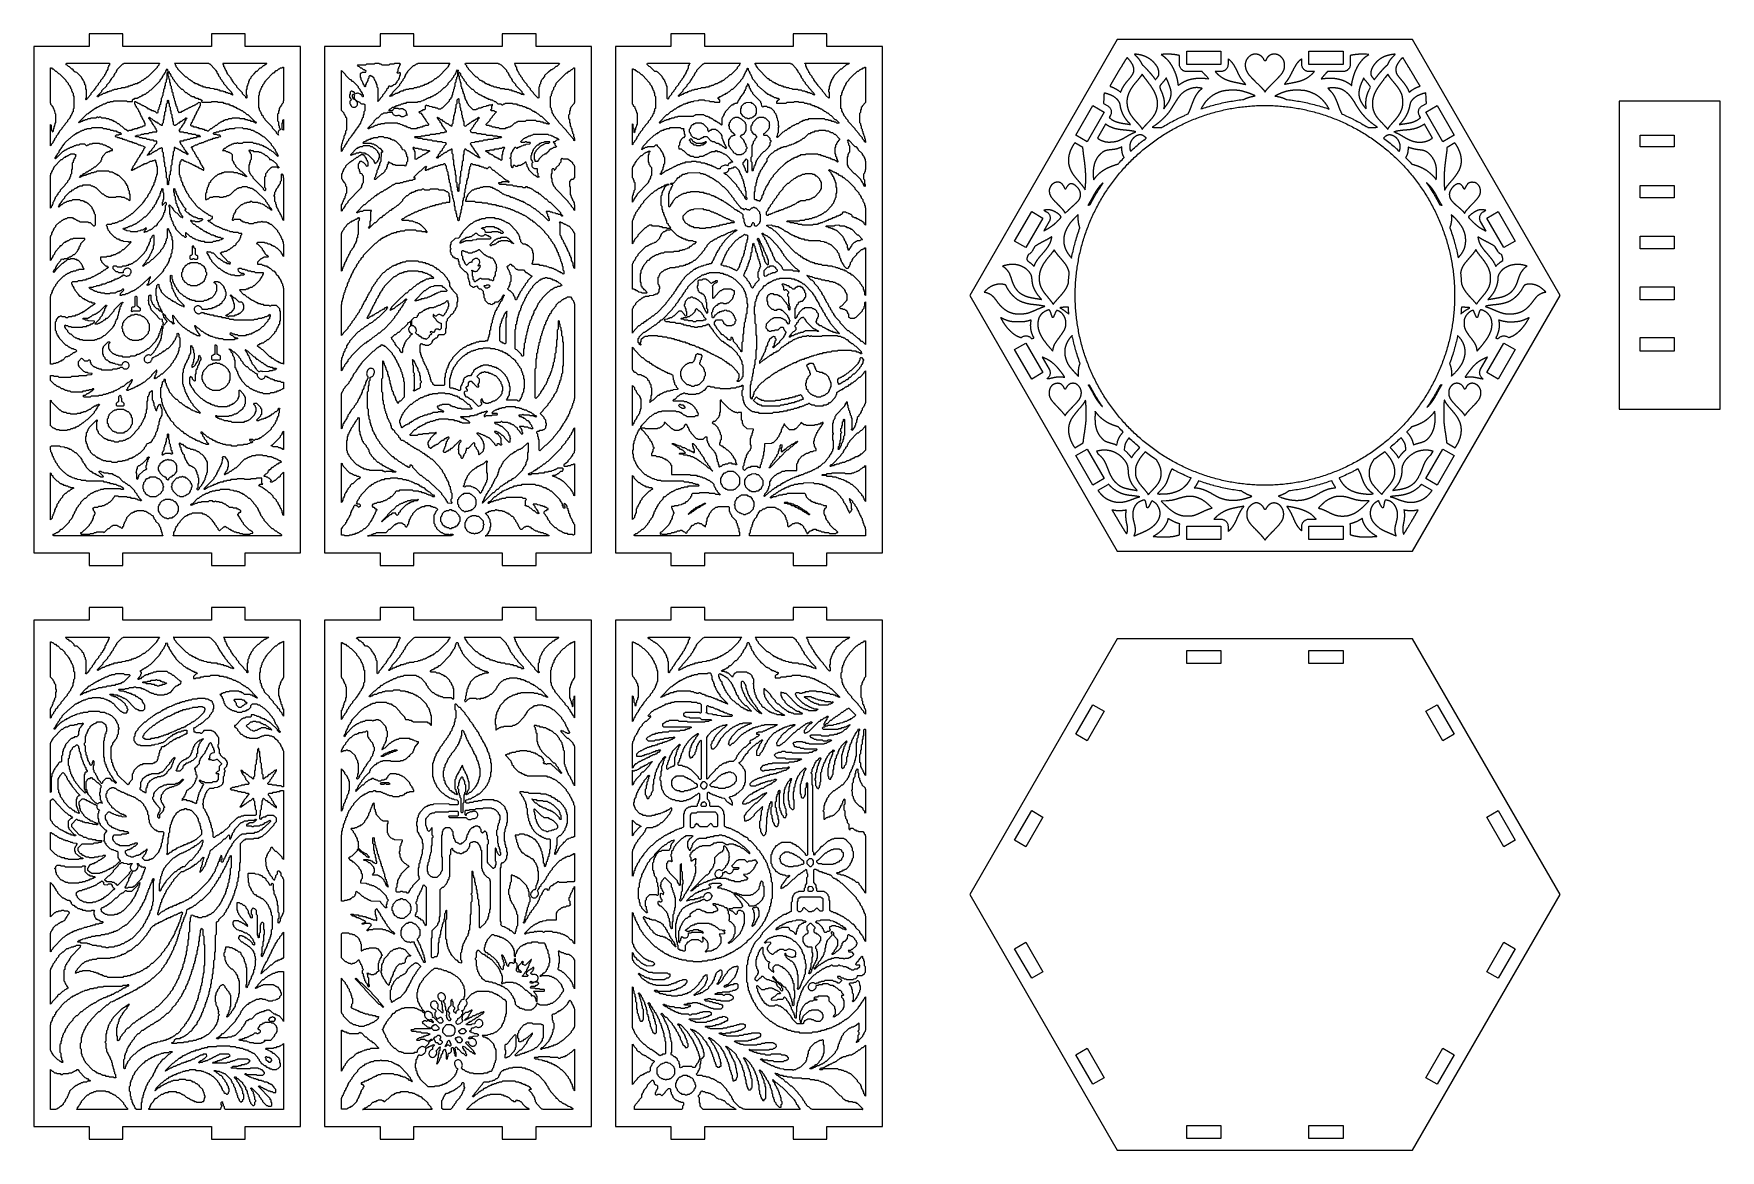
# Model space of a CAD drawing. Header units: millimetres. Extents: x 10 to 410, y 18 to 283.
import ezdxf

# ---------------------------------------------------------------- set-up
doc = ezdxf.new("R2010")
doc.units = ezdxf.units.MM
doc.layers.add('CUT', color=1, linetype='Continuous')

msp = doc.modelspace()

# ---------------------------------------------------------------- linework, layer by layer
at = {"layer": 'CUT'}
for points in [[(52.134, 157), (60.134, 157), (60.134, 160), (73.2679, 160), (73.2679, 280), (60.134, 280), (60.134, 283), (52.134, 283), (52.134, 280), (31.134, 280), (31.134, 283), (23.134, 283), (23.134, 280), (10, 280), (10, 160), (23.134, 160), (23.134, 157), (31.134, 157), (31.134, 160), (52.134, 160)], [(121.134, 157), (129.134, 157), (129.134, 160), (142.2679, 160), (142.2679, 280), (129.134, 280), (129.134, 283), (121.134, 283), (121.134, 280), (100.134, 280), (100.134, 283), (92.134, 283), (92.134, 280), (79, 280), (79, 160), (92.134, 160), (92.134, 157), (100.134, 157), (100.134, 160), (121.134, 160)], [(190.134, 157), (198.134, 157), (198.134, 160), (211.2679, 160), (211.2679, 280), (198.134, 280), (198.134, 283), (190.134, 283), (190.134, 280), (169.134, 280), (169.134, 283), (161.134, 283), (161.134, 280), (148, 280), (148, 160), (161.134, 160), (161.134, 157), (169.134, 157), (169.134, 160), (190.134, 160)], [(337, 160.3782), (372, 221), (337, 281.6218), (267, 281.6218), (232, 221), (267, 160.3782)], [(26.8119, 273.2393), (26.8038, 273.0488), (26.4285, 272.6577), (26.4129, 272.4559), (25.869, 271.906), (25.8377, 271.6805), (25.2939, 271.1305), (25.2626, 270.905), (24.7187, 270.3551), (24.6874, 270.1296), (24.1435, 269.5796), (24.1122, 269.3541), (23.5684, 268.8042), (23.5371, 268.5787), (22.8015, 267.8349), (22.7777, 267.6207), (22.4753, 267.3151), (22.3378, 267.4268), (22.3351, 267.5518), (22.5269, 267.7902), (22.5269, 269.7219), (22.3378, 269.947), (22.3296, 270.7191), (22.146, 270.9163), (22.1379, 271.3007), (21.9543, 271.4979), (21.9462, 271.6884), (21.7626, 271.8856), (21.7545, 272.0761), (21.3792, 272.4672), (21.3553, 272.6814), (20.2099, 273.8397), (19.7946, 273.8718), (19.4694, 274.2007), (19.4538, 274.4025), (19.2513, 274.6151), (19.0391, 274.6396), (18.4844, 275.1967), (18.2723, 275.2212), (17.9092, 275.5844), (17.6971, 275.6089), (17.5854, 275.7218), (17.8387, 276), (27.9988, 276), (27.9623, 275.9534), (27.9541, 275.569), (27.7705, 275.3718), (27.7624, 275.1813), (27.5788, 274.9841), (27.5707, 274.5997), (27.3871, 274.4025), (27.379, 274.212), (27.1954, 274.0148), (27.1873, 273.8242), (27.0037, 273.627), (26.9955, 273.4365)], [(35.0907, 271.5295), (34.8955, 271.344), (34.7072, 271.3356), (34.512, 271.1501), (34.1321, 271.1417), (33.9369, 270.9562), (33.5569, 270.9479), (33.3617, 270.7624), (32.9817, 270.754), (32.7865, 270.5685), (32.4066, 270.5601), (32.2114, 270.3746), (31.8314, 270.3663), (31.6362, 270.1808), (30.9011, 270.1781), (30.6776, 269.9869), (29.9142, 269.9786), (29.719, 269.7931), (29.1473, 269.7847), (28.9521, 269.5992), (28.5722, 269.5908), (28.3769, 269.4053), (27.997, 269.397), (27.8018, 269.2115), (27.4218, 269.2031), (27.2266, 269.0176), (27.0384, 269.0093), (26.8432, 268.8238), (26.4632, 268.8154), (26.268, 268.6299), (26.0798, 268.6215), (25.8846, 268.436), (25.6963, 268.4277), (25.3208, 268.056), (25.1628, 268.056), (25.07, 268.1991), (26.1484, 269.2895), (26.1797, 269.515), (27.2987, 270.6465), (27.33, 270.872), (28.0656, 271.6158), (28.0894, 271.83), (28.4647, 272.2211), (28.4803, 272.4229), (29.0399, 272.9966), (29.048, 273.1871), (29.2316, 273.3843), (29.2397, 273.5748), (29.615, 273.9659), (29.6232, 274.1564), (29.8067, 274.3536), (29.8224, 274.5554), (31.1176, 275.8612), (31.3058, 275.8696), (31.443, 276), (39.8427, 276), (39.8408, 275.9567), (39.6572, 275.7595), (39.6491, 275.569), (39.2738, 275.1779), (39.2582, 274.9761), (37.0158, 272.7087), (36.8162, 272.6926), (36.4292, 272.3133), (36.241, 272.3049), (35.8541, 271.9255), (35.6658, 271.9172), (35.2789, 271.5378)], [(54.6033, 272.0239), (54.6115, 271.8334), (54.9868, 271.4423), (55.0106, 271.2281), (55.7462, 270.4843), (55.7775, 270.2588), (56.8965, 269.1273), (56.9121, 268.9255), (57.2468, 268.5489), (57.1499, 268.4783), (56.9964, 268.6215), (56.8082, 268.6299), (56.613, 268.8154), (56.233, 268.8238), (56.0378, 269.0093), (55.6578, 269.0176), (55.4626, 269.2031), (55.0827, 269.2115), (54.8875, 269.397), (54.3158, 269.4053), (54.1206, 269.5908), (53.7406, 269.5992), (53.5454, 269.7847), (52.9737, 269.7931), (52.7503, 269.9842), (51.8234, 269.9869), (51.6, 270.1781), (50.8648, 270.1808), (50.6696, 270.3663), (50.2897, 270.3746), (50.0944, 270.5601), (49.7145, 270.5685), (49.5193, 270.754), (49.331, 270.7624), (49.1358, 270.9479), (48.9476, 270.9562), (48.7524, 271.1417), (48.3724, 271.1501), (48.1772, 271.3356), (47.989, 271.344), (47.6021, 271.7233), (47.4138, 271.7317), (47.0269, 272.111), (46.8273, 272.1271), (46.2839, 272.6765), (46.0604, 272.7087), (44.2014, 274.5884), (44.1858, 274.7902), (43.8105, 275.1813), (43.8024, 275.3718), (43.6188, 275.569), (43.6107, 275.7595), (43.3799, 276), (51.4414, 276), (51.5787, 275.8696), (51.7669, 275.8612), (53.0621, 274.5554), (53.0777, 274.3536), (53.453, 273.9625), (53.4612, 273.772), (53.6447, 273.5748), (53.6529, 273.3843), (53.8365, 273.1871), (53.8446, 272.9966), (54.2199, 272.6055), (54.228, 272.415)], [(61.5053, 272.4672), (61.13, 272.0761), (61.1219, 271.8856), (60.9383, 271.6884), (60.9301, 271.304), (60.7465, 271.1068), (60.7384, 270.7225), (60.5548, 270.5253), (60.5467, 269.947), (60.3576, 269.7219), (60.3576, 268.5656), (60.5493, 268.3272), (60.5493, 267.8278), (60.4361, 267.7028), (60.2985, 267.8145), (60.2747, 268.0288), (59.5391, 268.7725), (59.5078, 268.9981), (58.1971, 270.3234), (58.1658, 270.5489), (57.4302, 271.2927), (57.4146, 271.4946), (57.0392, 271.8856), (57.0311, 272.0761), (56.8475, 272.2733), (56.8237, 272.4876), (56.0881, 273.2313), (56.0725, 273.4332), (55.8889, 273.6304), (55.8808, 273.8209), (55.6972, 274.0181), (55.6891, 274.2086), (55.5055, 274.4058), (55.4974, 274.5963), (55.3138, 274.7935), (55.3056, 274.9841), (55.122, 275.1813), (55.1139, 275.5656), (54.9303, 275.7628), (54.9222, 275.9534), (54.8821, 276), (65.2419, 276), (65.2991, 275.9422), (65.007, 275.6166), (64.8074, 275.6005), (64.6122, 275.415), (64.424, 275.4067), (63.8567, 274.8411), (63.6332, 274.809), (62.8981, 274.0657), (62.6746, 274.0335), (62.1043, 273.4569), (62.073, 273.2313), (61.5291, 272.6814)], [(91.4918, 270.3347), (91.4837, 270.9129), (91.3007, 271.1101), (91.2926, 271.3007), (91.1095, 271.4978), (91.1014, 271.6884), (90.9184, 271.8856), (90.9103, 272.0761), (90.7273, 272.2733), (90.7192, 272.4638), (90.3022, 272.8865), (90.1145, 272.8949), (89.9199, 273.0803), (89.6552, 273.0642), (89.4533, 272.8515), (89.4452, 272.4671), (89.2621, 272.27), (89.254, 271.8856), (89.071, 271.6884), (89.0629, 271.4978), (88.8799, 271.3007), (88.8718, 271.1101), (88.6887, 270.9129), (88.6806, 270.5285), (88.5322, 270.4248), (88.4336, 270.5285), (88.4255, 270.7191), (88.2424, 270.9163), (88.2343, 271.1068), (88.0513, 271.304), (88.0432, 271.4945), (87.8601, 271.6917), (87.852, 271.8822), (87.669, 272.0794), (87.6609, 272.4638), (87.4752, 272.6743), (87.4752, 273.5616), (87.6297, 273.7287), (87.8173, 273.7371), (88.012, 273.9226), (88.7728, 273.9309), (88.8076, 274.2088), (88.5854, 274.2519), (88.3908, 274.4373), (88.2031, 274.4457), (87.8412, 274.8089), (87.6183, 274.8412), (87.2678, 275.1966), (87.0449, 275.2289), (86.7511, 275.5412), (86.8786, 275.6701), (88.7447, 275.6701), (88.9812, 275.8639), (90.8473, 275.8639), (91.0133, 276), (91.8286, 276), (91.9728, 275.8696), (92.3381, 275.8639), (92.5745, 275.6701), (94.2879, 275.6701), (94.5243, 275.8639), (95.463, 275.8696), (95.6072, 276), (96.8022, 276), (96.8997, 275.9012), (96.8997, 275.7628), (96.7167, 275.5656), (96.7086, 275.1812), (96.5255, 274.984), (96.5174, 274.7935), (96.3344, 274.5963), (96.3263, 274.018), (96.1384, 273.7961), (96.2062, 273.7314), (96.5816, 273.7314), (96.8011, 273.8724), (96.9023, 273.7554), (96.9023, 273.2559), (96.7167, 273.0454), (96.7086, 272.4671), (96.5255, 272.27), (96.51, 272.0681), (96.1432, 271.6884), (96.1277, 271.4865), (95.6124, 270.964), (95.3895, 270.9317), (95.0276, 270.5685), (94.8399, 270.5601), (94.6736, 270.4144), (94.5073, 270.5601), (94.2426, 270.544), (94.0407, 270.3314), (94.0251, 270.1295), (93.6584, 269.7498), (93.6428, 269.5479), (93.2761, 269.1682), (93.2605, 268.9664), (92.7183, 268.4164), (92.6871, 268.1909), (92.1449, 267.641), (92.1137, 267.4155), (91.6154, 266.9249), (91.5296, 267.0113), (91.6804, 267.2086), (91.6804, 270.1097)], [(95.0998, 268.9019), (95.131, 269.1273), (96.8201, 270.8405), (96.8438, 271.0547), (97.218, 271.4457), (97.2261, 271.6362), (97.6003, 272.0273), (97.6084, 272.2178), (97.9825, 272.6089), (97.9906, 272.7994), (98.1737, 272.9966), (98.1818, 273.1871), (98.3648, 273.3843), (98.3729, 273.5749), (98.7471, 273.9659), (98.7627, 274.1677), (100.0425, 275.4658), (100.2415, 275.4819), (100.4362, 275.6673), (100.6238, 275.6757), (100.8185, 275.8612), (101.0061, 275.8696), (101.143, 276), (108.6476, 276), (108.7101, 275.9422), (108.3763, 275.5656), (108.3682, 275.3751), (108.1852, 275.1779), (108.1696, 274.976), (105.9341, 272.7087), (105.735, 272.6926), (105.3606, 272.321), (105.1377, 272.2887), (104.5847, 271.7317), (104.397, 271.7233), (104.2024, 271.5378), (104.0147, 271.5294), (103.8201, 271.344), (103.6325, 271.3356), (103.4378, 271.1501), (103.2502, 271.1417), (103.0555, 270.9562), (102.6768, 270.9478), (102.4821, 270.7624), (102.2945, 270.754), (102.0998, 270.5685), (101.721, 270.5601), (101.5264, 270.3747), (100.9565, 270.3663), (100.7618, 270.1808), (100.1919, 270.1724), (99.9838, 269.9842), (99.0451, 269.9785), (98.8504, 269.7931), (98.2805, 269.7847), (98.0858, 269.5992), (97.7071, 269.5908), (97.5124, 269.4054), (97.1336, 269.397), (96.939, 269.2115), (96.7514, 269.2031), (96.5567, 269.0176), (96.3691, 269.0092), (96.1744, 268.8238), (95.7957, 268.8154), (95.601, 268.6299), (95.4134, 268.6215), (95.2187, 268.436), (95.0311, 268.4277), (94.8364, 268.2422), (94.6488, 268.2338), (94.4576, 268.0985), (94.3994, 268.1878)], [(117.2567, 271.1501), (116.8709, 271.5294), (116.6832, 271.5378), (116.4886, 271.7233), (116.301, 271.7317), (116.1063, 271.9172), (115.9073, 271.9333), (115.1745, 272.6764), (114.9516, 272.7087), (113.0983, 274.5883), (113.0827, 274.7902), (112.716, 275.1699), (112.7005, 275.3717), (112.3237, 275.7761), (112.3263, 275.9012), (112.4306, 276), (120.1175, 276), (120.2618, 275.8696), (120.4359, 275.8639), (120.6441, 275.6757), (120.8431, 275.6596), (122.1229, 274.3616), (122.1385, 274.1598), (122.5127, 273.7687), (122.5208, 273.5782), (122.7038, 273.381), (122.7119, 273.1905), (122.895, 272.9933), (122.9031, 272.8027), (123.2773, 272.4117), (123.2854, 272.2212), (123.4684, 272.024), (123.4921, 271.8098), (124.2255, 271.066), (124.2567, 270.8405), (125.7546, 269.3212), (125.7858, 269.0957), (126.2951, 268.5755), (126.2369, 268.4862), (126.0457, 268.6215), (125.6669, 268.6299), (125.4722, 268.8154), (125.2846, 268.8238), (125.09, 269.0092), (124.7112, 269.0176), (124.5165, 269.2031), (124.1378, 269.2115), (123.9431, 269.397), (123.5643, 269.4054), (123.3697, 269.5908), (122.7998, 269.5992), (122.5768, 269.7904), (121.8441, 269.7931), (121.6211, 269.9842), (120.7107, 269.9842), (120.5026, 270.1724), (119.9326, 270.1808), (119.738, 270.3663), (119.1681, 270.3747), (118.9734, 270.5601), (118.5947, 270.5685), (118.4, 270.754), (118.2124, 270.7624), (118.0177, 270.9478), (117.6389, 270.9562), (117.4443, 271.1417)], [(134.6979, 275.9043), (134.0319, 275.2289), (133.8328, 275.2128), (133.2673, 274.6473), (133.0683, 274.6312), (132.8736, 274.4457), (132.686, 274.4373), (132.1205, 273.8719), (131.8975, 273.8396), (131.1378, 273.0691), (131.1066, 272.8436), (130.5487, 272.27), (130.5406, 272.0794), (130.3576, 271.8822), (130.3495, 271.6917), (130.1665, 271.4945), (130.1584, 271.1101), (129.9753, 270.9129), (129.9672, 270.5285), (129.7787, 270.3035), (129.7787, 267.8278), (129.6525, 267.7003), (128.5808, 268.7725), (128.5496, 268.998), (127.8162, 269.7418), (127.785, 269.9673), (127.0516, 270.7111), (127.0205, 270.9366), (126.2871, 271.6804), (126.2715, 271.8822), (125.8973, 272.2733), (125.8892, 272.4638), (125.515, 272.8549), (125.5069, 273.0454), (125.1328, 273.4365), (125.1247, 273.627), (124.9416, 273.8242), (124.9335, 274.0147), (124.7505, 274.2119), (124.7424, 274.4024), (124.5593, 274.5996), (124.5512, 274.984), (124.3682, 275.1812), (124.3601, 275.3717), (124.1771, 275.5689), (124.169, 275.7595), (124.0237, 275.9289), (124.0941, 276), (134.6246, 276)], [(165.4118, 275.5688), (165.2299, 275.3717), (165.2218, 274.7934), (165.0399, 274.5962), (165.0318, 274.4056), (164.8499, 274.2085), (164.8418, 274.0179), (164.6599, 273.8208), (164.6518, 273.6302), (164.4699, 273.433), (164.4619, 273.2425), (164.0899, 272.8515), (164.0819, 272.6609), (163.7099, 272.2699), (163.7019, 272.0793), (163.3299, 271.6883), (163.3219, 271.4977), (162.9499, 271.1067), (162.9345, 270.9049), (162.2055, 270.161), (162.1819, 269.9468), (161.81, 269.5558), (161.7945, 269.354), (161.2555, 268.804), (161.2246, 268.5785), (160.6855, 268.0285), (160.662, 267.8144), (160.3631, 267.5096), (160.2246, 267.6337), (160.2246, 270.4974), (160.0372, 270.7223), (160.0292, 271.1067), (159.8472, 271.3039), (159.8392, 271.4944), (159.6572, 271.6916), (159.6492, 271.8822), (159.4672, 272.0793), (159.4592, 272.2699), (159.0872, 272.6609), (159.0637, 272.8751), (158.1185, 273.8394), (157.9081, 273.8642), (157.7146, 274.0496), (157.3267, 274.0658), (156.2186, 275.1965), (155.9968, 275.229), (155.4848, 275.7514), (155.4774, 275.9013), (155.5716, 276), (165.6018, 276), (165.6018, 275.9565), (165.4199, 275.7594)], [(176.835, 275.0075), (176.804, 274.7821), (175.3421, 273.2904), (175.1202, 273.2579), (174.3921, 272.5149), (174.1703, 272.4824), (173.6207, 271.9256), (173.4343, 271.9171), (173.2407, 271.7317), (173.0543, 271.7233), (172.8607, 271.5378), (172.6743, 271.5294), (172.4807, 271.344), (172.2943, 271.3355), (172.1007, 271.1501), (171.7243, 271.1417), (171.5308, 270.9563), (171.3443, 270.9478), (171.1508, 270.7624), (170.7743, 270.7539), (170.5808, 270.5685), (170.2044, 270.5601), (170.0108, 270.3747), (169.4444, 270.3662), (169.2373, 270.1781), (168.3044, 270.1724), (168.1109, 269.987), (167.5444, 269.9785), (167.3509, 269.7931), (166.7845, 269.7846), (166.5909, 269.5992), (166.0529, 269.5965), (165.831, 269.4054), (165.4545, 269.3969), (165.261, 269.2115), (165.0745, 269.2031), (164.881, 269.0177), (164.5045, 269.0092), (164.311, 268.8238), (164.1246, 268.8153), (163.931, 268.6299), (163.7446, 268.6215), (163.551, 268.4361), (163.3646, 268.4276), (162.9845, 268.099), (162.8871, 268.2021), (162.8945, 268.352), (164.0035, 269.4836), (164.0345, 269.709), (164.9535, 270.6467), (164.9844, 270.8722), (165.7135, 271.616), (165.737, 271.8302), (166.109, 272.2212), (166.117, 272.4118), (166.299, 272.609), (166.307, 272.7995), (166.6789, 273.1905), (166.687, 273.3811), (166.8689, 273.5783), (166.877, 273.7688), (167.2489, 274.1598), (167.2644, 274.3617), (168.7378, 275.8612), (168.9242, 275.8696), (169.0603, 276), (177.6124, 276), (177.3895, 275.7594), (177.374, 275.5575)], [(190.8636, 274.7494), (190.879, 274.5476), (191.251, 274.1566), (191.259, 273.966), (191.631, 273.575), (191.639, 273.3844), (191.8209, 273.1873), (191.829, 272.9967), (192.0109, 272.7995), (192.019, 272.609), (192.3909, 272.218), (192.4145, 272.0038), (192.9535, 271.4538), (192.9845, 271.2283), (193.7135, 270.4845), (193.7444, 270.259), (195.0434, 268.9336), (195.0589, 268.7317), (195.2008, 268.549), (195.1049, 268.4789), (194.9533, 268.6215), (194.7669, 268.6299), (194.5734, 268.8153), (194.1969, 268.8238), (194.0034, 269.0092), (193.6269, 269.0177), (193.4334, 269.2031), (193.057, 269.2115), (192.8634, 269.3969), (192.297, 269.4054), (192.1034, 269.5908), (191.347, 269.5992), (191.1251, 269.7904), (190.0306, 269.7904), (189.8235, 269.9785), (189.2571, 269.987), (189.0635, 270.1724), (188.4971, 270.1808), (188.3036, 270.3662), (187.9271, 270.3747), (187.7336, 270.5601), (187.3572, 270.5685), (187.1636, 270.7539), (186.7872, 270.7624), (186.5936, 270.9478), (186.4072, 270.9563), (186.2136, 271.1417), (186.0272, 271.1501), (185.8336, 271.3355), (185.6472, 271.344), (185.4537, 271.5294), (185.2672, 271.5378), (184.9076, 271.9008), (184.6858, 271.9333), (184.3377, 272.2886), (184.1158, 272.3211), (181.7039, 274.7821), (181.6884, 274.9839), (181.3165, 275.3749), (181.3085, 275.5655), (181.1265, 275.7627), (181.1185, 275.9532), (181.0753, 276), (189.4476, 276), (189.5837, 275.8696), (189.7702, 275.8612)], [(202.8797, 275.6089), (202.6933, 275.6005), (202.3212, 275.229), (202.0993, 275.1965), (201.5498, 274.6396), (201.3394, 274.6149), (199.8242, 273.0689), (199.8007, 272.8547), (199.4287, 272.4637), (199.4207, 272.2732), (199.2387, 272.076), (199.2307, 271.8854), (199.0487, 271.6883), (199.0407, 271.4977), (198.8588, 271.3006), (198.8507, 270.7223), (198.6688, 270.5251), (198.6607, 269.9468), (198.4733, 269.722), (198.4788, 269.3133), (198.6633, 269.1029), (198.6633, 267.8276), (198.5383, 267.7008), (197.8534, 268.3847), (197.8224, 268.6101), (197.0934, 269.354), (197.0624, 269.5794), (195.9534, 270.711), (195.938, 270.9128), (195.3834, 271.4864), (195.368, 271.6883), (194.996, 272.0793), (194.988, 272.2699), (194.6161, 272.6609), (194.5925, 272.8751), (194.0461, 273.4363), (194.038, 273.6269), (193.8561, 273.824), (193.848, 274.0146), (193.6661, 274.2118), (193.658, 274.4023), (193.4761, 274.5995), (193.4681, 274.7901), (193.2861, 274.9872), (193.2781, 275.1778), (193.0961, 275.3749), (193.0881, 275.7594), (192.9035, 275.9698), (192.9038, 276), (203.4467, 276), (203.2597, 275.8028), (203.0733, 275.7943)], [(265.8302, 271.6418), (265.7991, 271.5886), (265.7991, 271.5885), (265.7688, 271.5369), (265.7396, 271.4869), (265.7113, 271.4382), (265.684, 271.3912), (265.6576, 271.3457), (265.6323, 271.302), (265.608, 271.26), (265.5848, 271.2197), (265.5628, 271.1814), (265.5419, 271.1448), (265.522, 271.1099), (265.5033, 271.0771), (265.486, 271.0464), (265.4698, 271.0175), (265.4548, 270.9907), (265.4412, 270.9661), (265.4289, 270.9437), (265.4181, 270.9237), (265.4086, 270.9057), (265.4009, 270.891), (265.3622, 270.8107), (265.3328, 270.7389), (265.3122, 270.6753), (265.3, 270.6208), (265.2955, 270.5767), (265.2974, 270.5438), (265.303, 270.5222), (265.31, 270.5097), (265.3186, 270.5012), (265.3332, 270.4932), (265.3582, 270.4864), (265.4029, 270.4829), (265.4263, 270.4811), (265.4365, 270.4798), (265.4652, 270.4746), (265.4721, 270.4731), (265.5058, 270.4645), (265.5099, 270.4633), (265.5484, 270.4517), (265.5521, 270.4506), (265.5949, 270.4359), (265.5974, 270.435), (265.6443, 270.4175), (265.6461, 270.4168), (265.6969, 270.3967), (265.6986, 270.396), (265.7528, 270.3734), (265.7542, 270.3728), (265.8117, 270.3478), (265.8129, 270.3473), (265.8732, 270.3201), (265.874, 270.3197), (265.937, 270.2906), (265.938, 270.2901), (266.0032, 270.2591), (266.0042, 270.2587), (266.0714, 270.2259), (266.0719, 270.2256), (266.1409, 270.1914), (266.1417, 270.191), (266.212, 270.1554), (266.2127, 270.155), (266.2841, 270.1181), (266.2846, 270.1179), (266.3569, 270.08), (266.3575, 270.0797), (266.4302, 270.041), (266.4309, 270.0406), (266.5038, 270.001), (266.5043, 270.0007), (266.5771, 269.9607), (266.5777, 269.9604), (266.6501, 269.9199), (266.6508, 269.9195), (266.7225, 269.8787), (266.723, 269.8784), (266.7937, 269.8376), (266.7944, 269.8372), (266.8637, 269.7964), (266.8644, 269.796), (266.9322, 269.7554), (266.9328, 269.755), (266.9986, 269.7149), (266.9994, 269.7144), (267.0631, 269.6748), (267.064, 269.6743), (267.1251, 269.6354), (267.126, 269.6348), (267.1843, 269.5968), (267.1854, 269.5961), (267.2406, 269.5591), (267.2418, 269.5582), (267.2935, 269.5224), (267.2949, 269.5215), (267.343, 269.487), (267.3446, 269.4858), (267.3886, 269.4529), (267.3906, 269.4513), (267.4303, 269.42), (267.4326, 269.4182), (267.4677, 269.3888), (267.469, 269.3877), (267.5554, 269.3128), (267.6355, 269.244), (267.707, 269.183), (267.7668, 269.1327), (267.7859, 269.1706), (267.8149, 269.2291), (267.8475, 269.2957), (267.8832, 269.3697), (267.9218, 269.4501), (267.9625, 269.5359), (268.0052, 269.6265), (268.0494, 269.721), (268.0754, 269.7766), (268.0757, 269.7771), (268.1017, 269.8318), (268.1019, 269.8323), (268.1279, 269.8862), (268.1281, 269.8866), (268.154, 269.9397), (268.1544, 269.9404), (268.1805, 269.9929), (268.1806, 269.9933), (268.2066, 270.0451), (268.207, 270.0458), (268.2332, 270.097), (268.2335, 270.0976), (268.2599, 270.1483), (268.2602, 270.1488), (268.2867, 270.199), (268.287, 270.1996), (268.3137, 270.2493), (268.3141, 270.25), (268.3411, 270.2993), (268.3414, 270.3), (268.3687, 270.349), (268.3691, 270.3496), (268.3967, 270.3983), (268.3971, 270.3989), (268.425, 270.4473), (268.4254, 270.4482), (268.4538, 270.4964), (268.4541, 270.4968), (268.4828, 270.5449), (268.4833, 270.5457), (268.5125, 270.5937), (268.5129, 270.5943), (268.5426, 270.6423), (268.5431, 270.6432), (268.5734, 270.6911), (268.5737, 270.6915), (268.6045, 270.7396), (268.605, 270.7404), (268.6364, 270.7885), (268.6368, 270.7891), (268.6688, 270.8373), (268.6692, 270.8379), (268.7019, 270.8864), (268.7023, 270.887), (268.7357, 270.9358), (268.7361, 270.9364), (268.7702, 270.9854), (268.7706, 270.986), (268.8055, 271.0354), (268.8059, 271.036), (268.8416, 271.0858), (268.842, 271.0862), (268.8785, 271.1365), (268.8789, 271.1372), (268.9163, 271.1879), (268.9167, 271.1884), (268.9551, 271.2398), (268.9554, 271.2402), (268.9946, 271.2921), (268.995, 271.2926), (269.0353, 271.3452), (269.0356, 271.3456), (269.0768, 271.3989), (269.0771, 271.3993), (269.1194, 271.4534), (269.1198, 271.4539), (269.1632, 271.5087), (269.1634, 271.5089), (269.2079, 271.5647), (269.2083, 271.5652), (269.254, 271.6218), (269.2542, 271.6221), (269.301, 271.6797), (269.3013, 271.68), (269.3494, 271.7386), (269.3496, 271.7389), (269.3989, 271.7986), (269.3991, 271.7989), (269.4497, 271.8597), (269.45, 271.86), (269.502, 271.9219), (269.5022, 271.9221), (269.5555, 271.9853), (269.5557, 271.9855), (269.6104, 272.0499), (269.6106, 272.0501), (269.6667, 272.1158), (269.6668, 272.116), (269.7244, 272.1831), (269.7246, 272.1833), (269.7837, 272.2518), (269.7838, 272.252), (269.8443, 272.3219), (269.9026, 272.3894), (269.9589, 272.4556), (270.0137, 272.5207), (270.0668, 272.5849), (270.1182, 272.6481), (270.1679, 272.7103), (270.2161, 272.7716), (270.2625, 272.832), (270.3074, 272.8916), (270.3507, 272.9502), (270.3923, 273.0081), (270.4324, 273.0652), (270.4708, 273.1215), (270.5077, 273.1772), (270.543, 273.232), (270.5766, 273.2863), (270.6088, 273.3399), (270.6393, 273.3929), (270.6684, 273.4454), (270.696, 273.4974), (270.722, 273.5487), (270.7466, 273.5996), (270.7696, 273.65), (270.7911, 273.7), (270.8112, 273.7497), (270.8299, 273.7991), (270.8471, 273.848), (270.8629, 273.8968), (270.8773, 273.9452), (270.8902, 273.9934), (270.9018, 274.0415), (270.912, 274.0896), (270.9209, 274.1374), (270.9284, 274.1853), (270.9347, 274.2333), (270.9396, 274.281), (270.9431, 274.3291), (270.9453, 274.3772), (270.9463, 274.4255), (270.9459, 274.4742), (270.9443, 274.523), (270.9414, 274.5721), (270.9372, 274.6216), (270.9316, 274.6714), (270.9249, 274.7217), (270.9168, 274.7725), (270.9074, 274.8237), (270.8968, 274.8756), (270.8849, 274.928), (270.8718, 274.9809), (270.8573, 275.0345), (270.8416, 275.0889), (270.8246, 275.1438), (270.8064, 275.1996), (270.7869, 275.256), (270.7661, 275.3133), (270.7441, 275.3714), (270.7208, 275.4304), (270.6963, 275.4902), (270.6705, 275.5511), (270.6436, 275.6128), (270.6156, 275.675), (270.592, 275.7247), (270.5655, 275.7765), (270.5362, 275.8306), (270.5042, 275.8866), (270.4696, 275.9445), (270.4328, 276.0038), (270.3938, 276.0644), (270.3529, 276.126), (270.3102, 276.1885), (270.2661, 276.2515), (270.2205, 276.3148), (270.1739, 276.3782), (270.1262, 276.4415), (270.0777, 276.5045), (270.0288, 276.567), (269.9793, 276.6286), (269.9297, 276.6893), (269.88, 276.7487), (269.8305, 276.8067), (269.7813, 276.8631), (269.7328, 276.9175), (269.6849, 276.9699), (269.638, 277.0199), (269.5922, 277.0674), (269.5478, 277.1122), (269.5051, 277.1538), (269.4641, 277.1921), (269.4252, 277.2269), (269.3885, 277.2581), (269.3548, 277.285), (269.324, 277.3076), (269.2971, 277.3255), (269.2748, 277.3383), (269.2737, 277.3387), (269.2698, 277.333), (269.2591, 277.3171), (269.247, 277.2989), (269.2335, 277.2782), (269.2186, 277.2554), (269.2027, 277.2306), (269.1852, 277.2034), (269.1667, 277.1743), (269.147, 277.1433), (269.1261, 277.1103), (269.1041, 277.0752), (269.0809, 277.0383), (269.0567, 276.9997), (269.0314, 276.9592), (269.0051, 276.917), (268.9778, 276.873), (268.9495, 276.8274), (268.9204, 276.7803), (268.9203, 276.7802), (268.8902, 276.7314), (268.8591, 276.6811), (268.8272, 276.6293), (268.7944, 276.5759), (268.7607, 276.5211), (268.7262, 276.4651), (268.691, 276.4076), (268.6551, 276.349), (268.6184, 276.289), (268.5809, 276.2278), (268.5428, 276.1654), (268.5041, 276.1019), (268.4647, 276.0374), (268.4247, 275.9717), (268.3841, 275.905), (268.3429, 275.8373), (268.3012, 275.7689), (268.2591, 275.6994), (268.2164, 275.6291), (268.1732, 275.5579), (268.1296, 275.4861), (268.0856, 275.4135), (268.0412, 275.3402), (267.9964, 275.2663), (267.9513, 275.1917), (267.9059, 275.1167), (267.8602, 275.041), (267.8142, 274.9649), (267.768, 274.8884), (267.768, 274.8883), (267.7215, 274.8114), (267.675, 274.7341), (267.6749, 274.734), (267.628, 274.6565), (267.5812, 274.5785), (267.534, 274.5003), (267.4869, 274.422), (267.4396, 274.3434), (267.3923, 274.2649), (267.345, 274.1861), (267.345, 274.186), (267.2976, 274.1074), (267.2503, 274.0286), (267.203, 273.9499), (267.1558, 273.8713), (267.1088, 273.7928), (267.0619, 273.7145), (267.0618, 273.7143), (267.015, 273.6363), (266.9684, 273.5584), (266.9219, 273.4807), (266.8756, 273.4034), (266.8296, 273.3266), (266.784, 273.2501), (266.7385, 273.174), (266.6933, 273.0984), (266.6486, 273.0235), (266.6042, 272.949), (266.5602, 272.8751), (266.5602, 272.875), (266.5165, 272.8019), (266.4735, 272.7295), (266.4734, 272.7293), (266.4306, 272.6576), (266.3885, 272.5866), (266.3468, 272.5164), (266.3056, 272.4471), (266.265, 272.3786), (266.265, 272.3785), (266.2249, 272.3111), (266.1855, 272.2445), (266.1467, 272.179), (266.1086, 272.1146), (266.0712, 272.0512), (266.0344, 271.989), (265.9985, 271.9279), (265.9632, 271.868), (265.9287, 271.8095), (265.895, 271.7522), (265.8621, 271.6963)], [(271.0377, 278.1705), (271.0537, 278.1529), (271.098, 278.105), (271.1474, 278.0517), (271.2017, 277.9938), (271.2605, 277.9316), (271.3233, 277.8655), (271.3896, 277.796), (271.4591, 277.7236), (271.5312, 277.6489), (271.6057, 277.5721), (271.606, 277.5718), (271.6551, 277.5207), (271.6559, 277.5198), (271.7044, 277.4681), (271.7052, 277.4673), (271.7532, 277.415), (271.7539, 277.4142), (271.8013, 277.3614), (271.802, 277.3607), (271.8488, 277.3075), (271.8496, 277.3065), (271.8957, 277.2528), (271.8963, 277.2521), (271.9417, 277.1982), (271.9425, 277.1973), (271.9871, 277.143), (271.9877, 277.1422), (272.0315, 277.0878), (272.0322, 277.087), (272.0752, 277.0324), (272.0759, 277.0314), (272.1179, 276.9767), (272.1185, 276.9759), (272.1596, 276.9213), (272.1603, 276.9204), (272.2004, 276.8658), (272.2011, 276.8648), (272.2402, 276.8102), (272.2409, 276.8092), (272.2788, 276.7549), (272.2795, 276.7539), (272.3163, 276.6998), (272.3169, 276.6989), (272.3526, 276.6451), (272.3534, 276.644), (272.3878, 276.5906), (272.3885, 276.5894), (272.4216, 276.5364), (272.4222, 276.5354), (272.4541, 276.483), (272.455, 276.4815), (272.4854, 276.4295), (272.4861, 276.4283), (272.5152, 276.377), (272.5161, 276.3755), (272.5436, 276.3249), (272.5443, 276.3234), (272.5704, 276.2735), (272.5712, 276.272), (272.5958, 276.2229), (272.5967, 276.221), (272.6196, 276.1728), (272.662, 276.0837), (272.7043, 275.999), (272.7465, 275.9188), (272.7878, 275.8438), (272.8279, 275.7751), (272.866, 275.7134), (272.9014, 275.6599), (272.9332, 275.6157), (272.9602, 275.5825), (272.9798, 275.5622), (272.9832, 275.5596), (272.9837, 275.5595), (273.0043, 275.553), (273.0162, 275.5478), (273.0267, 275.5425), (273.0414, 275.5339), (273.0469, 275.5304), (273.0642, 275.5187), (273.0681, 275.516), (273.0879, 275.5012), (273.0902, 275.4994), (273.1126, 275.4816), (273.1148, 275.4798), (273.1395, 275.459), (273.1409, 275.4578), (273.1679, 275.4342), (273.1689, 275.4333), (273.1982, 275.407), (273.1991, 275.4062), (273.2305, 275.3773), (273.2313, 275.3766), (273.2648, 275.3451), (273.2655, 275.3444), (273.3009, 275.3105), (273.3014, 275.31), (273.3387, 275.2737), (273.3392, 275.2733), (273.3783, 275.2348), (273.3787, 275.2343), (273.4195, 275.1936), (273.4199, 275.1933), (273.4623, 275.1506), (273.4626, 275.1502), (273.5065, 275.1055), (273.5068, 275.1052), (273.5522, 275.0586), (273.5525, 275.0583), (273.5992, 275.01), (273.5994, 275.0098), (273.6474, 274.9598), (273.6477, 274.9595), (273.6969, 274.9079), (273.6971, 274.9077), (273.7474, 274.8546), (273.7476, 274.8543), (273.7989, 274.7998), (273.7991, 274.7996), (273.8513, 274.7438), (273.8514, 274.7437), (273.9045, 274.6868), (273.9048, 274.6865), (273.9586, 274.6284), (273.9588, 274.6282), (274.0132, 274.5691), (274.0133, 274.569), (274.0684, 274.509), (274.0686, 274.5088), (274.1241, 274.448), (274.1241, 274.4479), (274.1801, 274.3864), (274.1804, 274.3861), (274.2366, 274.3239), (274.2367, 274.3238), (274.2932, 274.2611), (274.2933, 274.261), (274.35, 274.1979), (274.3501, 274.1978), (274.4068, 274.1344), (274.407, 274.1342), (274.4637, 274.0705), (274.4639, 274.0702), (274.5205, 274.0063), (274.5769, 273.9424), (274.5771, 273.9422), (274.6331, 273.8784), (274.6332, 273.8782), (274.689, 273.8143), (274.7443, 273.7509), (274.7445, 273.7506), (274.7992, 273.6874), (274.7994, 273.6873), (274.8534, 273.6246), (274.8535, 273.6244), (274.9069, 273.5622), (274.9071, 273.562), (274.9596, 273.5004), (274.9598, 273.5001), (275.0114, 273.4392), (275.0115, 273.4391), (275.0622, 273.379), (275.0624, 273.3788), (275.112, 273.3197), (275.1123, 273.3193), (275.1607, 273.2611), (275.1609, 273.2609), (275.2081, 273.2038), (275.2082, 273.2036), (275.2541, 273.1478), (275.2545, 273.1474), (275.2989, 273.0928), (275.2991, 273.0926), (275.3421, 273.0394), (275.3424, 273.0389), (275.3838, 272.9871), (275.3841, 272.9868), (275.4238, 272.9367), (275.4242, 272.9362), (275.4621, 272.8877), (275.4625, 272.8872), (275.4986, 272.8404), (275.4989, 272.84), (275.5331, 272.7952), (275.5336, 272.7945), (275.5658, 272.7516), (275.5664, 272.7507), (275.5964, 272.7098), (275.5969, 272.7092), (275.6248, 272.6705), (275.6257, 272.6693), (275.6511, 272.6328), (275.7089, 272.5505), (275.7654, 272.4723), (275.8201, 272.3985), (275.8723, 272.3302), (275.9213, 272.2684), (275.9661, 272.2141), (276.0058, 272.1683), (276.039, 272.1325), (276.0408, 272.1307), (276.0678, 272.1558), (276.1061, 272.1939), (276.1496, 272.2398), (276.198, 272.2926), (276.2499, 272.3513), (276.3051, 272.4154), (276.3625, 272.484), (276.4217, 272.5565), (276.4821, 272.6323), (276.539, 272.7047), (276.5908, 272.7711), (276.6373, 272.8319), (276.6787, 272.8875), (276.7153, 272.9386), (276.7471, 272.9857), (276.7744, 273.0294), (276.7976, 273.0706), (276.8169, 273.1096), (276.8329, 273.1474), (276.8459, 273.185), (276.8563, 273.2233), (276.8643, 273.2634), (276.8703, 273.3064), (276.8742, 273.3531), (276.8762, 273.4045), (276.8763, 273.461), (276.8749, 273.5235), (276.8717, 273.5924), (276.8674, 273.6683), (276.8618, 273.7518), (276.8554, 273.8432), (276.8508, 273.9018), (276.8452, 273.9594), (276.8388, 274.0168), (276.8315, 274.0734), (276.8232, 274.1296), (276.814, 274.1855), (276.8039, 274.2409), (276.7928, 274.2959), (276.7807, 274.3506), (276.7677, 274.4048), (276.7536, 274.4589), (276.7386, 274.5126), (276.7227, 274.566), (276.7057, 274.6191), (276.6876, 274.672), (276.6685, 274.7248), (276.6484, 274.7773), (276.6272, 274.8295), (276.6048, 274.8819), (276.5814, 274.934), (276.557, 274.986), (276.5314, 275.0379), (276.5046, 275.0899), (276.4769, 275.1417), (276.4478, 275.1935), (276.4176, 275.2456), (276.3864, 275.2975), (276.3539, 275.3493), (276.3201, 275.4014), (276.2852, 275.4536), (276.2491, 275.5058), (276.2117, 275.558), (276.173, 275.6106), (276.1331, 275.6633), (276.0919, 275.7161), (276.0494, 275.7693), (276.0057, 275.8226), (275.9607, 275.876), (275.9142, 275.9299), (275.8666, 275.9839), (275.8175, 276.0383), (275.7671, 276.093), (275.7153, 276.148), (275.6622, 276.2034), (275.6076, 276.2591), (275.5517, 276.3153), (275.5087, 276.3576), (275.465, 276.3996), (275.4206, 276.4411), (275.3755, 276.4825), (275.3297, 276.5235), (275.2834, 276.5641), (275.2363, 276.6044), (275.1886, 276.6443), (275.1403, 276.6839), (275.0915, 276.723), (275.0421, 276.7618), (274.992, 276.8002), (274.9415, 276.8382), (274.8905, 276.8757), (274.8389, 276.9128), (274.7867, 276.9496), (274.7341, 276.9859), (274.681, 277.0218), (274.6276, 277.0571), (274.5736, 277.092), (274.5192, 277.1265), (274.4644, 277.1605), (274.4091, 277.1939), (274.3535, 277.227), (274.2975, 277.2595), (274.2413, 277.2915), (274.1847, 277.3229), (274.1277, 277.3539), (274.0704, 277.3844), (274.0128, 277.4142), (273.9549, 277.4436), (273.8967, 277.4724), (273.8384, 277.5007), (273.7798, 277.5282), (273.7209, 277.5554), (273.6619, 277.5819), (273.6027, 277.6078), (273.5433, 277.6331), (273.4837, 277.6577), (273.424, 277.6819), (273.3641, 277.7053), (273.3043, 277.7282), (273.2442, 277.7503), (273.1841, 277.7719), (273.1239, 277.7927), (273.0636, 277.8129), (273.0033, 277.8325), (272.943, 277.8514), (272.8826, 277.8696), (272.8223, 277.8871), (272.762, 277.9039), (272.7018, 277.9201), (272.6416, 277.9355), (272.5815, 277.9501), (272.5213, 277.9641), (272.4614, 277.9773), (272.4016, 277.9898), (272.3418, 278.0015), (272.2821, 278.0125), (272.1788, 278.0305), (272.0773, 278.0476), (271.9781, 278.0637), (271.8816, 278.0787), (271.7875, 278.0928), (271.6967, 278.1058), (271.6092, 278.1175), (271.5251, 278.1283), (271.4449, 278.1379), (271.3687, 278.1462), (271.2969, 278.1534), (271.2295, 278.1594), (271.1671, 278.1642), (271.1098, 278.1677), (271.0582, 278.17)], [(281.4193, 270.742), (281.4389, 270.7542), (281.4936, 270.7899), (281.5561, 270.8318), (281.6249, 270.8791), (281.6988, 270.9309), (281.7767, 270.9864), (281.8577, 271.0451), (281.9051, 271.0795), (281.9057, 271.08), (281.9533, 271.114), (281.9541, 271.1145), (282.002, 271.148), (282.0026, 271.1485), (282.0507, 271.1816), (282.0513, 271.182), (282.0996, 271.2147), (282.1003, 271.2151), (282.1488, 271.2474), (282.1495, 271.2479), (282.1982, 271.2797), (282.1989, 271.2802), (282.2479, 271.3116), (282.2487, 271.3121), (282.2979, 271.343), (282.2984, 271.3433), (282.3478, 271.3739), (282.3487, 271.3744), (282.3984, 271.4045), (282.3991, 271.4049), (282.449, 271.4346), (282.4497, 271.4351), (282.4998, 271.4643), (282.5006, 271.4647), (282.551, 271.4935), (282.5517, 271.4939), (282.6023, 271.5223), (282.6029, 271.5227), (282.6537, 271.5507), (282.6545, 271.5511), (282.7056, 271.5787), (282.7064, 271.5791), (282.7577, 271.6062), (282.7584, 271.6066), (282.81, 271.6333), (282.8108, 271.6337), (282.8625, 271.6599), (282.8632, 271.6602), (282.9153, 271.6861), (282.9161, 271.6866), (282.9684, 271.712), (282.9691, 271.7123), (283.0216, 271.7373), (283.0224, 271.7376), (283.0752, 271.7622), (283.076, 271.7626), (283.129, 271.7867), (283.1296, 271.787), (283.1829, 271.8108), (283.1838, 271.8112), (283.2373, 271.8345), (283.2382, 271.8349), (283.292, 271.8577), (283.2925, 271.8579), (283.3465, 271.8804), (283.3474, 271.8808), (283.4017, 271.9028), (283.4025, 271.9031), (283.457, 271.9247), (283.4577, 271.925), (283.5125, 271.9462), (283.5133, 271.9465), (283.5684, 271.9673), (283.5692, 271.9676), (283.6245, 271.9879), (283.6252, 271.9881), (283.6807, 272.008), (283.6816, 272.0083), (283.7375, 272.0278), (283.7382, 272.0281), (283.7943, 272.0472), (283.795, 272.0474), (283.8513, 272.0661), (283.8522, 272.0664), (283.9089, 272.0846), (283.9096, 272.0848), (283.9665, 272.1026), (283.9673, 272.1029), (284.0244, 272.1203), (284.0251, 272.1205), (284.0825, 272.1375), (284.0833, 272.1377), (284.141, 272.1543), (284.1419, 272.1546), (284.1999, 272.1707), (284.2006, 272.1709), (284.2589, 272.1866), (284.2596, 272.1867), (284.3181, 272.202), (284.3188, 272.2022), (284.3776, 272.2171), (284.3784, 272.2173), (284.4375, 272.2318), (284.4383, 272.232), (284.4976, 272.246), (284.4982, 272.2462), (284.5578, 272.2599), (284.5587, 272.2601), (284.6186, 272.2733), (284.6193, 272.2734), (284.6795, 272.2862), (284.6802, 272.2864), (284.7407, 272.2988), (284.7416, 272.2989), (284.8024, 272.3108), (284.8029, 272.3109), (284.8639, 272.3225), (284.8648, 272.3227), (284.9261, 272.3338), (284.9268, 272.3339), (284.9884, 272.3446), (284.9891, 272.3447), (285.051, 272.355), (285.0517, 272.3552), (285.1139, 272.3651), (285.1146, 272.3652), (285.1771, 272.3747), (285.1778, 272.3748), (285.2406, 272.3839), (285.2414, 272.384), (285.3045, 272.3926), (285.3052, 272.3927), (285.3685, 272.4009), (285.3691, 272.401), (285.4328, 272.4088), (285.4335, 272.4088), (285.4975, 272.4162), (285.4982, 272.4163), (285.5624, 272.4233), (285.563, 272.4234), (285.6276, 272.43), (285.6283, 272.43), (285.6931, 272.4362), (285.6939, 272.4363), (285.7591, 272.442), (285.7596, 272.4421), (285.8251, 272.4475), (285.8259, 272.4475), (285.8917, 272.4524), (285.8923, 272.4525), (285.9583, 272.457), (285.9589, 272.457), (286.0253, 272.4611), (286.026, 272.4611), (286.0927, 272.4648), (286.0933, 272.4649), (286.1603, 272.4682), (286.161, 272.4682), (286.2283, 272.471), (286.2288, 272.471), (286.2965, 272.4735), (286.2971, 272.4736), (286.365, 272.4757), (286.3658, 272.4757), (286.4341, 272.4773), (286.4346, 272.4773), (286.5031, 272.4785), (286.5036, 272.4785), (286.5725, 272.4794), (286.5732, 272.4794), (286.6424, 272.4798), (286.643, 272.4798), (286.7126, 272.4798), (286.7132, 272.4798), (286.783, 272.4794), (286.7837, 272.4794), (286.8539, 272.4785), (286.8543, 272.4785), (286.9248, 272.4773), (286.9254, 272.4773), (286.9962, 272.4757), (286.9967, 272.4757), (287.0678, 272.4737), (287.0685, 272.4736), (287.14, 272.4711), (287.1404, 272.4711), (287.2122, 272.4683), (287.2129, 272.4683), (287.285, 272.465), (287.2855, 272.465), (287.358, 272.4613), (287.3584, 272.4612), (287.4312, 272.4572), (287.4318, 272.4572), (287.5049, 272.4527), (287.5055, 272.4527), (287.579, 272.4478), (287.5795, 272.4477), (287.6533, 272.4424), (287.6538, 272.4424), (287.7279, 272.4367), (287.7284, 272.4367), (287.8029, 272.4306), (287.8034, 272.4305), (287.8782, 272.424), (287.8786, 272.424), (287.9538, 272.4171), (287.9543, 272.417), (288.0298, 272.4097), (288.0303, 272.4097), (288.1061, 272.402), (288.1066, 272.4019), (288.1828, 272.3938), (288.183, 272.3938), (288.715, 272.3359), (287.9862, 273.0895), (287.9447, 273.1325), (287.9446, 273.1326), (287.902, 273.1769), (287.9019, 273.177), (287.8585, 273.2223), (287.8584, 273.2224), (287.8141, 273.2688), (287.7691, 273.316), (287.769, 273.3161), (287.7233, 273.3643), (287.677, 273.4131), (287.6768, 273.4133), (287.63, 273.4629), (287.5826, 273.513), (287.5825, 273.5132), (287.5348, 273.5639), (287.5347, 273.564), (287.4865, 273.6154), (287.4381, 273.667), (287.3895, 273.719), (287.3894, 273.7192), (287.3407, 273.7715), (287.2919, 273.8239), (287.2431, 273.8764), (287.2429, 273.8766), (287.1942, 273.9292), (287.1941, 273.9293), (287.1456, 273.9819), (287.0972, 274.0342), (287.0971, 274.0344), (287.0904, 274.0417), (283.45, 274.0417), (283.4451, 274.0418), (283.2883, 274.0495), (283.2785, 274.0505), (283.1232, 274.0735), (283.1136, 274.0754), (282.9612, 274.1135), (282.9518, 274.1163), (282.804, 274.1692), (282.7949, 274.173), (282.653, 274.2402), (282.6444, 274.2448), (282.5097, 274.3255), (282.5015, 274.331), (282.3754, 274.4245), (282.3678, 274.4307), (282.2514, 274.5362), (282.2445, 274.5431), (282.1391, 274.6594), (282.1329, 274.667), (282.0393, 274.7931), (282.0338, 274.8013), (281.9531, 274.936), (281.9485, 274.9447), (281.8814, 275.0867), (281.8776, 275.0957), (281.8247, 275.2435), (281.8219, 275.2529), (281.7837, 275.4052), (281.7818, 275.4148), (281.7588, 275.5701), (281.7578, 275.5799), (281.7501, 275.7368), (281.75, 275.7417), (281.75, 277.8379), (281.7293, 277.8429), (281.6705, 277.8567), (281.6111, 277.8704), (281.5515, 277.8836), (281.491, 277.8966), (281.4301, 277.9093), (281.3687, 277.9217), (281.3066, 277.9339), (281.2442, 277.9458), (281.1813, 277.9574), (281.118, 277.9687), (281.0543, 277.9797), (280.9902, 277.9904), (280.9257, 278.0008), (280.8609, 278.011), (280.7958, 278.0208), (280.7303, 278.0303), (280.6645, 278.0395), (280.5984, 278.0484), (280.5321, 278.057), (280.4656, 278.0652), (280.3988, 278.0733), (280.3319, 278.0809), (280.2647, 278.0883), (280.1976, 278.0953), (280.1302, 278.102), (280.0627, 278.1083), (279.995, 278.1144), (279.9273, 278.1201), (279.8596, 278.1256), (279.7919, 278.1307), (279.7241, 278.1354), (279.6564, 278.1398), (279.5885, 278.1439), (279.5208, 278.1476), (279.4532, 278.1511), (279.3857, 278.1541), (279.3182, 278.1569), (279.2509, 278.1593), (279.1837, 278.1613), (279.1168, 278.163), (279.05, 278.1643), (278.9832, 278.1653), (278.9169, 278.166), (278.8508, 278.1663), (278.7849, 278.1662), (278.7193, 278.1658), (278.654, 278.165), (278.589, 278.1639), (278.5244, 278.1624), (278.4603, 278.1606), (278.3964, 278.1583), (278.3329, 278.1557), (278.2698, 278.1527), (278.2072, 278.1494), (278.1451, 278.1457), (278.0835, 278.1416), (278.0224, 278.1372), (277.9618, 278.1323), (277.9018, 278.1271), (277.8422, 278.1216), (277.7835, 278.1156), (277.7251, 278.1092), (277.6673, 278.1025), (277.3822, 278.0681), (277.636, 277.9064), (277.6364, 277.9062), (277.6799, 277.8782), (277.681, 277.8775), (277.7244, 277.8488), (277.7254, 277.8481), (277.7687, 277.8187), (277.7695, 277.8181), (277.8127, 277.7881), (277.8137, 277.7874), (277.8568, 277.7567), (277.8577, 277.7561), (277.9008, 277.7247), (277.9016, 277.7241), (277.9445, 277.6922), (277.9454, 277.6916), (277.9882, 277.659), (277.989, 277.6583), (278.0317, 277.6251), (278.0326, 277.6244), (278.0752, 277.5905), (278.0758, 277.59), (278.1183, 277.5556), (278.1193, 277.5549), (278.1616, 277.5198), (278.1621, 277.5193), (278.2044, 277.4837), (278.2053, 277.4829), (278.2474, 277.4466), (278.2481, 277.446), (278.29, 277.4092), (278.2906, 277.4087), (278.3325, 277.3713), (278.3333, 277.3706), (278.375, 277.3326), (278.3756, 277.332), (278.4172, 277.2934), (278.4179, 277.2928), (278.4593, 277.2537), (278.4599, 277.2531), (278.5012, 277.2134), (278.5018, 277.2128), (278.5429, 277.1726), (278.5435, 277.172), (278.5844, 277.1313), (278.585, 277.1308), (278.6259, 277.0895), (278.6266, 277.0887), (278.6672, 277.0468), (278.6676, 277.0464), (278.7081, 277.0041), (278.7088, 277.0034), (278.7491, 276.9605), (278.7496, 276.96), (278.7898, 276.9166), (278.7904, 276.9159), (278.8303, 276.872), (278.8308, 276.8714), (278.8706, 276.827), (278.871, 276.8265), (278.9106, 276.7817), (278.9111, 276.7811), (278.9506, 276.7357), (278.9512, 276.7351), (278.9904, 276.6893), (278.991, 276.6886), (279.03, 276.6422), (279.0302, 276.6419), (279.0691, 276.5952), (279.0698, 276.5944), (279.1084, 276.5471), (279.1087, 276.5467), (279.1472, 276.499), (279.1477, 276.4984), (279.1859, 276.4503), (279.1864, 276.4497), (279.2244, 276.4011), (279.2248, 276.4006), (279.2627, 276.3515), (279.2632, 276.3509), (279.3007, 276.3015), (279.301, 276.301), (279.3384, 276.2511), (279.3388, 276.2506), (279.376, 276.2003), (279.3765, 276.1996), (279.4134, 276.1489), (279.4137, 276.1484), (279.4504, 276.0973), (279.4509, 276.0967), (279.4873, 276.0452), (279.4875, 276.0448), (279.5238, 275.9929), (279.5243, 275.9922), (279.5602, 275.9399), (279.5605, 275.9395), (279.5963, 275.8868), (279.5968, 275.8861), (279.6322, 275.8331), (279.6324, 275.8327), (279.6677, 275.7793), (279.6681, 275.7787), (279.7031, 275.7249), (279.7035, 275.7244), (279.7382, 275.6703), (279.7386, 275.6697), (279.773, 275.6152), (279.7732, 275.6147), (279.8074, 275.5599), (279.8078, 275.5593), (279.8417, 275.5041), (279.8419, 275.5038), (279.8756, 275.4484), (279.8761, 275.4476), (279.9094, 275.3918), (279.9097, 275.3913), (279.9428, 275.3351), (279.943, 275.3347), (279.9758, 275.2783), (279.9762, 275.2777), (280.0087, 275.221), (280.0089, 275.2206), (280.0412, 275.1636), (280.0416, 275.1629), (280.0735, 275.1055), (280.0738, 275.105), (280.1054, 275.0474), (280.1056, 275.047), (280.137, 274.9891), (280.1373, 274.9885), (280.1683, 274.9304), (280.1686, 274.9298), (280.1993, 274.8714), (280.1996, 274.8709), (280.23, 274.8122), (280.2303, 274.8116), (280.2604, 274.7526), (280.2606, 274.7522), (280.2904, 274.693), (280.2907, 274.6924), (280.3201, 274.633), (280.3203, 274.6326), (280.3495, 274.573), (280.3499, 274.5722), (280.3786, 274.5123), (280.3788, 274.5119), (280.4073, 274.4517), (280.4075, 274.4511), (280.4356, 274.3908), (280.4359, 274.3904), (280.4637, 274.3299), (280.4639, 274.3293), (280.4914, 274.2685), (280.4917, 274.268), (280.5188, 274.2071), (280.519, 274.2064), (280.5457, 274.1453), (280.546, 274.1448), (280.5724, 274.0834), (280.5726, 274.083), (280.5987, 274.0215), (280.5989, 274.0208), (280.6245, 273.9592), (280.6248, 273.9586), (280.6501, 273.8967), (280.6502, 273.8963), (280.6752, 273.8343), (280.6755, 273.8337), (280.7001, 273.7716), (280.7003, 273.771), (280.7245, 273.7087), (280.7247, 273.7081), (280.7485, 273.6457), (280.7488, 273.6451), (280.7722, 273.5825), (280.7723, 273.5821), (280.7954, 273.5194), (280.7957, 273.5187), (280.8183, 273.4559), (280.8185, 273.4554), (280.8408, 273.3924), (280.841, 273.3918), (280.8629, 273.3288), (280.8631, 273.3282), (280.8846, 273.265), (280.8848, 273.2645), (280.9059, 273.2013), (280.9061, 273.2005), (280.9267, 273.1372), (280.9269, 273.1368), (280.9472, 273.0733), (280.9474, 273.0726), (280.9672, 273.0091), (280.9673, 273.0087), (280.9868, 272.9452), (280.987, 272.9444), (281.006, 272.8807), (281.0062, 272.8801), (281.0248, 272.8164), (281.025, 272.8157), (281.0431, 272.752), (281.0432, 272.7516), (281.061, 272.6878), (281.0612, 272.6871), (281.0785, 272.6233), (281.0787, 272.6225), (281.0955, 272.5586), (281.0957, 272.5581), (281.1121, 272.4942), (281.1122, 272.4936), (281.1282, 272.4297), (281.1284, 272.4289), (281.1439, 272.3649), (281.144, 272.3644), (281.1591, 272.3005), (281.1593, 272.2997), (281.1739, 272.2357), (281.174, 272.2352), (281.1882, 272.1713), (281.1884, 272.1706), (281.2021, 272.1067), (281.2022, 272.1059), (281.2154, 272.0419), (281.2156, 272.0413), (281.2284, 271.9774), (281.2285, 271.9767), (281.2408, 271.9129), (281.2409, 271.9122), (281.2527, 271.8483), (281.2529, 271.8475), (281.2642, 271.7837), (281.2643, 271.7832), (281.2752, 271.7195), (281.2753, 271.7186), (281.2856, 271.6549), (281.2857, 271.6543), (281.2956, 271.5907), (281.2957, 271.5899), (281.3051, 271.5263), (281.3052, 271.5256), (281.3141, 271.4621), (281.3142, 271.4613), (281.3226, 271.3979), (281.3227, 271.3972), (281.3306, 271.3339), (281.3307, 271.333), (281.338, 271.2698), (281.3506, 271.1642), (281.3638, 271.0644), (281.3774, 270.9713), (281.3912, 270.8866), (281.4047, 270.8119), (281.4177, 270.7487)], [(283.45, 278.8417), (291.55, 278.8417), (291.55, 275.7417), (283.45, 275.7417)], [(290.1929, 274.0417), (290.2026, 274.031), (290.2481, 273.9811), (290.2934, 273.9321), (290.3385, 273.8838), (290.3832, 273.8365), (290.4279, 273.7899), (290.4722, 273.7441), (290.5165, 273.6992), (290.5607, 273.6549), (290.6046, 273.6115), (290.6485, 273.5687), (290.6923, 273.5267), (290.736, 273.4853), (290.7797, 273.4446), (290.8232, 273.4046), (290.8668, 273.3653), (290.9105, 273.3265), (290.954, 273.2884), (290.9977, 273.2509), (291.0414, 273.2139), (291.0851, 273.1776), (291.129, 273.1417), (291.1729, 273.1063), (291.217, 273.0715), (291.2612, 273.0371), (291.3055, 273.0034), (291.3501, 272.97), (291.3949, 272.937), (291.4398, 272.9045), (291.4851, 272.8724), (291.5305, 272.8407), (291.5763, 272.8093), (291.6224, 272.7783), (291.6686, 272.7476), (291.7153, 272.7173), (291.7623, 272.6873), (291.8097, 272.6576), (291.8576, 272.6281), (291.9057, 272.5989), (291.9543, 272.57), (292.0034, 272.5413), (292.0529, 272.5127), (292.1029, 272.4845), (292.1534, 272.4563), (292.2044, 272.4283), (292.2559, 272.4005), (292.308, 272.3728), (292.3507, 272.3505), (292.3932, 272.3284), (292.4354, 272.3069), (292.4773, 272.2857), (292.5191, 272.265), (292.5608, 272.2445), (292.6022, 272.2244), (292.6436, 272.2048), (292.6853, 272.1853), (292.7268, 272.1663), (292.7686, 272.1476), (292.8105, 272.129), (292.8526, 272.1108), (292.895, 272.0928), (292.9376, 272.0751), (292.9807, 272.0576), (293.0243, 272.0402), (293.0682, 272.0231), (293.1126, 272.0062), (293.1577, 271.9894), (293.2034, 271.9728), (293.2497, 271.9563), (293.2969, 271.9398), (293.3447, 271.9236), (293.3934, 271.9074), (293.4429, 271.8912), (293.4935, 271.8752), (293.5449, 271.8591), (293.5973, 271.8431), (293.6508, 271.8271), (293.7055, 271.8112), (293.7615, 271.7951), (293.8184, 271.779), (293.8767, 271.763), (293.9363, 271.7469), (293.9974, 271.7307), (294.0598, 271.7144), (294.1236, 271.698), (294.189, 271.6815), (294.2558, 271.6649), (294.3244, 271.6482), (294.3945, 271.6312), (294.4664, 271.6141), (294.54, 271.5969), (294.6154, 271.5795), (294.6925, 271.5618), (294.7717, 271.544), (294.8528, 271.5258), (294.9358, 271.5075), (295.0209, 271.4888), (295.108, 271.4698), (295.1973, 271.4507), (295.2888, 271.4312), (295.3825, 271.4113), (295.4784, 271.3912), (295.5767, 271.3707), (295.6773, 271.3498), (295.7804, 271.3285), (295.8859, 271.3069), (295.9939, 271.2848), (296.0984, 271.2635), (296.2016, 271.2425), (296.3031, 271.2218), (296.4027, 271.2015), (296.5006, 271.1816), (296.5961, 271.1621), (296.6892, 271.1431), (296.7799, 271.1247), (296.8678, 271.1068), (296.8679, 271.1068), (296.9527, 271.0894), (297.0345, 271.0728), (297.0346, 271.0728), (297.1131, 271.0568), (297.188, 271.0415), (297.2594, 271.0269), (297.3267, 271.0132), (297.3269, 271.0132), (297.3901, 271.0002), (297.4491, 270.9882), (297.4493, 270.9882), (297.4958, 270.9786), (297.4794, 270.9969), (297.4108, 271.0713), (297.3349, 271.1521), (297.2948, 271.1944), (297.2945, 271.1948), (297.2549, 271.2371), (297.2545, 271.2374), (297.2154, 271.2796), (297.2149, 271.2802), (297.1764, 271.3224), (297.176, 271.3229), (297.1379, 271.3652), (297.1375, 271.3656), (297.0999, 271.4078), (297.0994, 271.4083), (297.0622, 271.4507), (297.0619, 271.4512), (297.0251, 271.4936), (297.0246, 271.4942), (296.9883, 271.5367), (296.9878, 271.5372), (296.9518, 271.58), (296.9513, 271.5805), (296.9157, 271.6234), (296.9153, 271.6239), (296.88, 271.667), (296.8796, 271.6676), (296.8446, 271.711), (296.8441, 271.7116), (296.8094, 271.7553), (296.8089, 271.7559), (296.7745, 271.7999), (296.7741, 271.8005), (296.74, 271.8448), (296.7395, 271.8454), (296.7056, 271.8901), (296.7051, 271.8907), (296.6714, 271.9359), (296.6711, 271.9364), (296.6376, 271.9819), (296.637, 271.9826), (296.6037, 272.0287), (296.6033, 272.0293), (296.5702, 272.0758), (296.5698, 272.0764), (296.5368, 272.1235), (296.5364, 272.124), (296.5035, 272.1716), (296.5031, 272.1722), (296.4703, 272.2204), (296.4699, 272.2211), (296.4372, 272.27), (296.4368, 272.2706), (296.4042, 272.3201), (296.4038, 272.3206), (296.3712, 272.3708), (296.3709, 272.3714), (296.3383, 272.4223), (296.3379, 272.4229), (296.3054, 272.4745), (296.305, 272.475), (296.2724, 272.5275), (296.2721, 272.5281), (296.2395, 272.5813), (296.2392, 272.5818), (296.2065, 272.6359), (296.2062, 272.6364), (296.1734, 272.6914), (296.1731, 272.692), (296.1403, 272.7479), (296.14, 272.7483), (296.107, 272.8051), (296.1067, 272.8056), (296.0736, 272.8634), (296.0734, 272.8638), (296.0401, 272.9225), (296.0398, 272.923), (296.0064, 272.9828), (296.0062, 272.9832), (295.9725, 273.0441), (295.9722, 273.0446), (295.9384, 273.1065), (295.9382, 273.1069), (295.9041, 273.17), (295.904, 273.1703), (295.8696, 273.2345), (295.8693, 273.2349), (295.8347, 273.3003), (295.8345, 273.3007), (295.7996, 273.3673), (295.7995, 273.3676), (295.7642, 273.4355), (295.764, 273.4359), (295.7285, 273.505), (295.7283, 273.5053), (295.6924, 273.5758), (295.6923, 273.5761), (295.656, 273.6479), (295.6558, 273.6481), (295.6191, 273.7212), (295.619, 273.7216), (295.5819, 273.7962), (295.5818, 273.7963), (295.5442, 273.8722), (295.544, 273.8726), (295.506, 273.9501), (295.5059, 273.9502), (295.4674, 274.0291), (295.4673, 274.0295), (295.4284, 274.11), (295.4283, 274.1101), (295.3888, 274.1921), (295.3467, 274.2797), (295.3054, 274.3647), (295.265, 274.4474), (295.2255, 274.5277), (295.1866, 274.6058), (295.1486, 274.6817), (295.1113, 274.7554), (295.0746, 274.8272), (295.0386, 274.8968), (295.0031, 274.9645), (294.9683, 275.0303), (294.9339, 275.0942), (294.9001, 275.1564), (294.8667, 275.2168), (294.8337, 275.2756), (294.8012, 275.3328), (294.769, 275.3884), (294.7372, 275.4425), (294.7056, 275.4951), (294.6742, 275.5464), (294.643, 275.5965), (294.6122, 275.6452), (294.5813, 275.6927), (294.5506, 275.7391), (294.5199, 275.7845), (294.4893, 275.8287), (294.4587, 275.8721), (294.428, 275.9146), (294.3973, 275.9563), (294.3664, 275.9973), (294.3353, 276.0375), (294.3042, 276.0771), (294.2727, 276.1161), (294.2409, 276.1546), (294.2089, 276.1927), (294.1765, 276.2304), (294.1437, 276.2678), (294.1105, 276.3048), (294.0769, 276.3416), (294.0368, 276.3844), (293.9961, 276.4268), (293.9546, 276.4689), (293.9123, 276.5107), (293.8693, 276.552), (293.8254, 276.5931), (293.7809, 276.6338), (293.7355, 276.6741), (293.6895, 276.7141), (293.6428, 276.7536), (293.5954, 276.7928), (293.5473, 276.8316), (293.4986, 276.8699), (293.4492, 276.9079), (293.3993, 276.9454), (293.3487, 276.9824), (293.2974, 277.019), (293.25, 277.0521), (293.25, 275.7417), (293.2499, 275.7368), (293.2422, 275.5799), (293.2412, 275.5701), (293.2182, 275.4148), (293.2163, 275.4052), (293.1781, 275.2529), (293.1753, 275.2435), (293.1224, 275.0957), (293.1186, 275.0867), (293.0515, 274.9447), (293.0469, 274.936), (292.9662, 274.8013), (292.9607, 274.7931), (292.8671, 274.667), (292.8609, 274.6594), (292.7555, 274.5431), (292.7486, 274.5362), (292.6322, 274.4307), (292.6246, 274.4245), (292.4985, 274.331), (292.4903, 274.3255), (292.3556, 274.2448), (292.347, 274.2402), (292.2051, 274.173), (292.196, 274.1692), (292.0482, 274.1163), (292.0388, 274.1135), (291.8864, 274.0754), (291.8768, 274.0735), (291.7215, 274.0505), (291.7117, 274.0495), (291.5549, 274.0418), (291.55, 274.0417)], [(299.9545, 271.4669), (300.0375, 271.3858), (300.1227, 271.3026), (300.2104, 271.2172), (300.3004, 271.1295), (300.3927, 271.0397), (300.4877, 270.9473), (300.5485, 270.8881), (300.5488, 270.8879), (300.6094, 270.8284), (300.6096, 270.8281), (300.6699, 270.7685), (300.6702, 270.7682), (300.7301, 270.7085), (300.7303, 270.7084), (300.7897, 270.6489), (300.7899, 270.6486), (300.8488, 270.5892), (300.8491, 270.589), (300.9072, 270.53), (300.9075, 270.5297), (300.9648, 270.471), (300.9649, 270.4708), (301.0214, 270.4127), (301.0217, 270.4124), (301.0771, 270.355), (301.0773, 270.3548), (301.1316, 270.2981), (301.1318, 270.2978), (301.1849, 270.242), (301.1852, 270.2418), (301.237, 270.187), (301.2373, 270.1867), (301.2877, 270.1329), (301.2879, 270.1326), (301.3367, 270.0801), (301.337, 270.0799), (301.3843, 270.0287), (301.3846, 270.0283), (301.4301, 269.9785), (301.4305, 269.9781), (301.4742, 269.9298), (301.4745, 269.9294), (301.5162, 269.8828), (301.5166, 269.8823), (301.5563, 269.8374), (301.5567, 269.837), (301.5943, 269.794), (301.5948, 269.7934), (301.6301, 269.7524), (301.6306, 269.7519), (301.6636, 269.713), (301.6642, 269.7122), (301.6947, 269.6755), (301.6954, 269.6747), (301.7234, 269.6403), (301.7241, 269.6393), (301.7494, 269.6074), (301.7504, 269.6062), (301.773, 269.5768), (301.7743, 269.5751), (301.794, 269.5483), (301.7955, 269.5462), (301.8122, 269.5222), (301.8141, 269.5194), (301.8278, 269.4982), (301.8283, 269.4975), (301.8805, 269.415), (301.9274, 269.3463), (301.9694, 269.2908), (302.0059, 269.2487), (302.0357, 269.2205), (302.0561, 269.2062), (302.057, 269.2058), (302.0683, 269.2204), (302.0859, 269.2523), (302.1052, 269.2988), (302.126, 269.3613), (302.1278, 269.3661), (302.1318, 269.3763), (302.1359, 269.3854), (302.1423, 269.3979), (302.1454, 269.4036), (302.1543, 269.4185), (302.1564, 269.4218), (302.1676, 269.439), (302.1695, 269.4418), (302.1831, 269.4612), (302.1842, 269.4627), (302.2, 269.4844), (302.2012, 269.486), (302.2193, 269.5098), (302.2203, 269.5112), (302.2407, 269.5371), (302.2412, 269.5377), (302.2636, 269.5657), (302.2644, 269.5666), (302.289, 269.5966), (302.2894, 269.5971), (302.316, 269.6291), (302.3167, 269.6299), (302.3454, 269.6637), (302.3456, 269.664), (302.3762, 269.6998), (302.3766, 269.7003), (302.4091, 269.7378), (302.4095, 269.7382), (302.4439, 269.7775), (302.4442, 269.7779), (302.4805, 269.8189), (302.4807, 269.8191), (302.5187, 269.8618), (302.519, 269.8621), (302.5588, 269.9064), (302.559, 269.9067), (302.6005, 269.9526), (302.6007, 269.9528), (302.6438, 270.0002), (302.6441, 270.0004), (302.6888, 270.0492), (302.6889, 270.0494), (302.7352, 270.0997), (302.7354, 270.1), (302.7832, 270.1516), (302.7834, 270.1517), (302.8327, 270.2047), (302.8329, 270.2049), (302.8836, 270.2591), (302.8837, 270.2592), (302.9358, 270.3147), (302.936, 270.3149), (302.9894, 270.3715), (302.9895, 270.3717), (303.0443, 270.4294), (303.1002, 270.4883), (303.1004, 270.4886), (303.1575, 270.5484), (303.1576, 270.5485), (303.2159, 270.6093), (303.216, 270.6094), (303.2754, 270.6712), (303.2755, 270.6713), (303.3359, 270.7339), (303.3361, 270.7341), (303.3976, 270.7976), (303.3977, 270.7977), (303.4601, 270.8619), (303.4602, 270.862), (303.5236, 270.927), (303.5237, 270.9271), (303.588, 270.9928), (303.653, 271.0591), (303.6532, 271.0593), (303.7191, 271.1261), (303.7856, 271.1935), (303.7858, 271.1937), (303.8531, 271.2616), (303.8532, 271.2617), (303.9211, 271.33), (303.9212, 271.3301), (303.9897, 271.3988), (303.9898, 271.399), (304.0589, 271.468), (304.059, 271.4681), (304.1286, 271.5373), (304.214, 271.6224), (304.2975, 271.7058), (304.379, 271.7872), (304.4586, 271.8671), (304.5364, 271.9454), (304.6124, 272.0221), (304.6864, 272.0973), (304.7588, 272.1708), (304.8292, 272.2429), (304.8981, 272.3135), (304.9651, 272.3826), (305.0304, 272.4504), (305.094, 272.5168), (305.156, 272.5818), (305.2162, 272.6456), (305.2748, 272.708), (305.3319, 272.7693), (305.3874, 272.8293), (305.4413, 272.8882), (305.4937, 272.9458), (305.5444, 273.0024), (305.5938, 273.0579), (305.6417, 273.1124), (305.6881, 273.1658), (305.7331, 273.2183), (305.7766, 273.2698), (305.8187, 273.3204), (305.8596, 273.3702), (305.899, 273.419), (305.9371, 273.467), (305.974, 273.5143), (306.0096, 273.5607), (306.0438, 273.6064), (306.0769, 273.6515), (306.1088, 273.6959), (306.1395, 273.7396), (306.1689, 273.7828), (306.1974, 273.8255), (306.2246, 273.8674), (306.2507, 273.909), (306.276, 273.9501), (306.2999, 273.9906), (306.3229, 274.031), (306.3451, 274.071), (306.3662, 274.1105), (306.3863, 274.1497), (306.4056, 274.1888), (306.424, 274.2276), (306.4415, 274.2661), (306.4581, 274.3046), (306.474, 274.343), (306.489, 274.3813), (306.5033, 274.4195), (306.5168, 274.4577), (306.5297, 274.4962), (306.5419, 274.5346), (306.5533, 274.573), (306.5642, 274.6119), (306.5745, 274.6508), (306.5841, 274.6899), (306.5932, 274.7293), (306.6016, 274.7691), (306.6096, 274.8092), (306.617, 274.8498), (306.624, 274.8908), (306.6305, 274.9323), (306.6365, 274.9743), (306.6422, 275.0168), (306.6474, 275.0598), (306.6521, 275.1036), (306.6566, 275.148), (306.6607, 275.193), (306.6644, 275.2388), (306.6678, 275.2853), (306.671, 275.3323), (306.6747, 275.4005), (306.6771, 275.4675), (306.6783, 275.5337), (306.6782, 275.599), (306.6768, 275.6634), (306.6741, 275.7271), (306.6703, 275.79), (306.665, 275.852), (306.6585, 275.9134), (306.6507, 275.9741), (306.6416, 276.0341), (306.6312, 276.0933), (306.6195, 276.152), (306.6065, 276.21), (306.5922, 276.2673), (306.5765, 276.3241), (306.5595, 276.3803), (306.5412, 276.4361), (306.5215, 276.4913), (306.5005, 276.546), (306.4781, 276.6003), (306.4544, 276.6541), (306.4293, 276.7075), (306.4028, 276.7605), (306.3749, 276.8132), (306.3456, 276.8655), (306.3149, 276.9174), (306.2827, 276.9691), (306.2491, 277.0205), (306.214, 277.0717), (306.1775, 277.1225), (306.1395, 277.1732), (306.1001, 277.2236), (306.0591, 277.2739), (306.0167, 277.3238), (305.9727, 277.3737), (305.9312, 277.4188), (305.889, 277.4626), (305.846, 277.505), (305.8023, 277.5461), (305.7579, 277.5859), (305.7128, 277.6244), (305.667, 277.6616), (305.6207, 277.6974), (305.5738, 277.7319), (305.5263, 277.7651), (305.4782, 277.797), (305.4296, 277.8277), (305.3805, 277.8569), (305.331, 277.885), (305.2811, 277.9116), (305.2307, 277.9369), (305.1799, 277.961), (305.1287, 277.9838), (305.0772, 278.0052), (305.0254, 278.0254), (304.9733, 278.0443), (304.921, 278.0618), (304.8684, 278.078), (304.8155, 278.093), (304.7625, 278.1067), (304.7093, 278.1189), (304.6561, 278.13), (304.6027, 278.1397), (304.5493, 278.1482), (304.4958, 278.1553), (304.4421, 278.1612), (304.3886, 278.1658), (304.335, 278.169), (304.2815, 278.171), (304.2282, 278.1717), (304.1749, 278.171), (304.1217, 278.1691), (304.0687, 278.166), (304.0159, 278.1614), (303.9632, 278.1556), (303.9108, 278.1486), (303.8587, 278.1402), (303.8068, 278.1305), (303.7552, 278.1196), (303.7042, 278.1074), (303.6533, 278.0939), (303.6028, 278.0791), (303.5527, 278.0631), (303.5031, 278.0457), (303.454, 278.0271), (303.4054, 278.0073), (303.3573, 277.986), (303.3096, 277.9636), (303.2625, 277.9398), (303.216, 277.9149), (303.1703, 277.8886), (303.125, 277.861), (303.0805, 277.8322), (303.0366, 277.802), (302.9934, 277.7706), (302.951, 277.738), (302.9093, 277.704), (302.8684, 277.6688), (302.8283, 277.6323), (302.789, 277.5945), (302.7505, 277.5554), (302.713, 277.5151), (302.6764, 277.4734), (302.6405, 277.4304), (302.6058, 277.3862), (302.572, 277.3406), (302.5201, 277.2668), (302.4708, 277.1931), (302.4249, 277.1208), (302.383, 277.0512), (302.346, 276.9859), (302.3146, 276.9262), (302.2898, 276.874), (302.2724, 276.8317), (302.2635, 276.8037), (302.2608, 276.7853), (302.2562, 276.7283), (302.2518, 276.7062), (302.2381, 276.6629), (302.2214, 276.6313), (302.2001, 276.6042), (302.1588, 276.5732), (302.1312, 276.5621), (302.0808, 276.5558), (302.0483, 276.5601), (302.0145, 276.5709), (301.9782, 276.5902), (301.9592, 276.6033), (301.9206, 276.6371), (301.9095, 276.6485), (301.8697, 276.6965), (301.8625, 276.7063), (301.823, 276.7679), (301.8181, 276.7766), (301.78, 276.8515), (301.7787, 276.8542), (301.7519, 276.9108), (301.7244, 276.9653), (301.6954, 277.0189), (301.6648, 277.0716), (301.6329, 277.1235), (301.5997, 277.1744), (301.5652, 277.2242), (301.5293, 277.2732), (301.4921, 277.3211), (301.4538, 277.3679), (301.4142, 277.4136), (301.3734, 277.4583), (301.3317, 277.5019), (301.2887, 277.5442), (301.2447, 277.5856), (301.1997, 277.6257), (301.1538, 277.6645), (301.107, 277.7021), (301.0591, 277.7384), (301.0104, 277.7735), (300.9609, 277.8072), (300.9107, 277.8396), (300.8595, 277.8707), (300.8079, 277.9004), (300.7553, 277.9285), (300.7022, 277.9555), (300.6487, 277.9808), (300.5943, 278.0046), (300.5394, 278.027), (300.4841, 278.048), (300.4284, 278.0673), (300.3722, 278.085), (300.3156, 278.1011), (300.2587, 278.1157), (300.2015, 278.1286), (300.1439, 278.1399), (300.0861, 278.1495), (300.0282, 278.1574), (299.9701, 278.1636), (299.9118, 278.168), (299.8533, 278.1706), (299.7945, 278.1716), (299.7295, 278.1709), (299.6656, 278.1691), (299.6031, 278.1659), (299.5419, 278.1614), (299.4821, 278.1557), (299.4233, 278.1486), (299.3659, 278.1402), (299.3094, 278.1302), (299.2538, 278.119), (299.1992, 278.1063), (299.1452, 278.0921), (299.0919, 278.0765), (299.0393, 278.0592), (298.9871, 278.0405), (298.9354, 278.0202), (298.8841, 277.9982), (298.833, 277.9746), (298.782, 277.9492), (298.7311, 277.9221), (298.6803, 277.8932), (298.6293, 277.8624), (298.5782, 277.8298), (298.5269, 277.7954), (298.4753, 277.7589), (298.4233, 277.7204), (298.371, 277.68), (298.318, 277.6374), (298.2647, 277.5929), (298.2106, 277.5461), (298.156, 277.4974), (298.1141, 277.4584), (298.0733, 277.4187), (298.0336, 277.3783), (297.995, 277.3372), (297.9574, 277.2953), (297.9209, 277.2526), (297.8856, 277.2094), (297.8513, 277.1653), (297.818, 277.1206), (297.7858, 277.0753), (297.7548, 277.0293), (297.7248, 276.9826), (297.6959, 276.9354), (297.6681, 276.8875), (297.6414, 276.8391), (297.6157, 276.7901), (297.5912, 276.7404), (297.5678, 276.6903), (297.5455, 276.6397), (297.5242, 276.5884), (297.5041, 276.5367), (297.485, 276.4845), (297.4671, 276.4318), (297.4503, 276.3786), (297.4346, 276.3251), (297.4199, 276.271), (297.4064, 276.2166), (297.3941, 276.1617), (297.3828, 276.1064), (297.3727, 276.0508), (297.3636, 275.9948), (297.3557, 275.9385), (297.3489, 275.882), (297.3433, 275.825), (297.3389, 275.7677), (297.3355, 275.7101), (297.3333, 275.6523), (297.3322, 275.5942), (297.3322, 275.5359), (297.3335, 275.4774), (297.3358, 275.4186), (297.3393, 275.3597), (297.3439, 275.3006), (297.3497, 275.2413), (297.3567, 275.1819), (297.3648, 275.1224), (297.3742, 275.0627), (297.3846, 275.0029), (297.3963, 274.9431), (297.4091, 274.8832), (297.4231, 274.8232), (297.4382, 274.7632), (297.4546, 274.7032), (297.4722, 274.6431), (297.4908, 274.5831), (297.5107, 274.5232), (297.5318, 274.4632), (297.5541, 274.4033), (297.5776, 274.3435), (297.6022, 274.2838), (297.6281, 274.2241), (297.6552, 274.1647), (297.6834, 274.1053), (297.7129, 274.046), (297.7437, 273.9868), (297.7604, 273.9556), (297.7772, 273.9244), (297.794, 273.8939), (297.811, 273.8635), (297.8279, 273.8335), (297.8451, 273.8037), (297.8625, 273.7741), (297.88, 273.7448), (297.8979, 273.7155), (297.916, 273.6863), (297.9345, 273.6572), (297.9534, 273.6279), (297.9728, 273.5986), (297.9926, 273.5691), (298.0129, 273.5395), (298.0339, 273.5097), (298.0553, 273.4796), (298.0775, 273.4492), (298.1003, 273.4184), (298.1238, 273.3873), (298.1482, 273.3556), (298.1733, 273.3234), (298.1994, 273.2907), (298.2262, 273.2574), (298.2539, 273.2236), (298.2828, 273.189), (298.3126, 273.1536), (298.3434, 273.1176), (298.3754, 273.0808), (298.4086, 273.043), (298.4429, 273.0043), (298.4783, 272.9647), (298.515, 272.9242), (298.553, 272.8827), (298.5924, 272.84), (298.6331, 272.7963), (298.6753, 272.7514), (298.7188, 272.7054), (298.764, 272.658), (298.8106, 272.6094), (298.8587, 272.5594), (298.9084, 272.5082), (298.9599, 272.4555), (299.0131, 272.4013), (299.0678, 272.3456), (299.1243, 272.2885), (299.1827, 272.2298), (299.2429, 272.1694), (299.305, 272.1074), (299.369, 272.0436), (299.4349, 271.9781), (299.5028, 271.9108), (299.5728, 271.8417), (299.6449, 271.7706), (299.719, 271.6977), (299.7953, 271.6228), (299.8738, 271.5458)], [(306.6278, 271.0443), (306.6504, 271.0479), (306.6956, 271.0553), (306.7452, 271.0637), (306.799, 271.0729), (306.8568, 271.0829), (306.9186, 271.0937), (306.9839, 271.1053), (307.0527, 271.1175), (307.1249, 271.1304), (307.2001, 271.1441), (307.2782, 271.1583), (307.3591, 271.1731), (307.4427, 271.1885), (307.5287, 271.2044), (307.6168, 271.2208), (307.707, 271.2377), (307.7992, 271.255), (307.893, 271.2728), (307.9885, 271.2908), (308.0852, 271.3092), (308.1832, 271.328), (308.2821, 271.347), (308.3793, 271.3659), (308.4746, 271.3844), (308.5677, 271.4027), (308.6588, 271.4209), (308.7481, 271.4388), (308.8354, 271.4565), (308.9208, 271.474), (309.0045, 271.4915), (309.0864, 271.5087), (309.1666, 271.5259), (309.2451, 271.5428), (309.3219, 271.5596), (309.397, 271.5765), (309.4707, 271.5932), (309.5429, 271.6098), (309.6136, 271.6263), (309.6827, 271.6429), (309.7506, 271.6594), (309.8172, 271.6758), (309.8823, 271.6923), (309.9461, 271.7088), (310.0089, 271.7253), (310.0704, 271.7418), (310.1307, 271.7584), (310.19, 271.7751), (310.2483, 271.7917), (310.3054, 271.8086), (310.3617, 271.8255), (310.4169, 271.8425), (310.4715, 271.8597), (310.5251, 271.8769), (310.5778, 271.8943), (310.6299, 271.9119), (310.6813, 271.9298), (310.7321, 271.9477), (310.7821, 271.9659), (310.8316, 271.9843), (310.8805, 272.0029), (310.9291, 272.0218), (310.9771, 272.0409), (311.0248, 272.0604), (311.0722, 272.0802), (311.1191, 272.1001), (311.1659, 272.1205), (311.2125, 272.1412), (311.2589, 272.1622), (311.3051, 272.1836), (311.3512, 272.2054), (311.3974, 272.2276), (311.4436, 272.2501), (311.4897, 272.273), (311.5359, 272.2966), (311.5824, 272.3204), (311.6289, 272.3448), (311.6759, 272.3696), (311.7228, 272.3949), (311.7702, 272.4207), (311.818, 272.447), (311.866, 272.4738), (311.9072, 272.4972), (311.9484, 272.521), (311.9894, 272.5453), (312.0304, 272.5699), (312.0714, 272.5952), (312.1125, 272.6209), (312.1534, 272.6469), (312.1944, 272.6737), (312.2356, 272.7009), (312.2766, 272.7286), (312.3177, 272.7568), (312.359, 272.7856), (312.4003, 272.815), (312.4416, 272.8448), (312.4829, 272.8752), (312.5244, 272.9062), (312.566, 272.9379), (312.6077, 272.97), (312.6494, 273.0028), (312.6914, 273.0363), (312.7335, 273.0703), (312.7757, 273.1049), (312.818, 273.1401), (312.8605, 273.176), (312.9031, 273.2126), (312.9459, 273.2498), (312.989, 273.2877), (313.0322, 273.3263), (313.0756, 273.3656), (313.1192, 273.4054), (313.1629, 273.4461), (313.2071, 273.4875), (313.2514, 273.5295), (313.2959, 273.5723), (313.3407, 273.6159), (313.3857, 273.6601), (313.431, 273.7051), (313.4765, 273.7509), (313.5224, 273.7975), (313.5686, 273.8449), (313.615, 273.8929), (313.6618, 273.9418), (313.7088, 273.9915), (313.7559, 274.0417), (312.45, 274.0417), (312.4451, 274.0418), (312.2883, 274.0495), (312.2785, 274.0505), (312.1232, 274.0735), (312.1136, 274.0754), (311.9612, 274.1135), (311.9518, 274.1163), (311.804, 274.1692), (311.7949, 274.173), (311.653, 274.2402), (311.6444, 274.2448), (311.5097, 274.3255), (311.5015, 274.331), (311.3754, 274.4245), (311.3678, 274.4307), (311.2514, 274.5362), (311.2445, 274.5431), (311.1391, 274.6594), (311.1329, 274.667), (311.0393, 274.7931), (311.0338, 274.8013), (310.9531, 274.936), (310.9485, 274.9447), (310.8814, 275.0867), (310.8776, 275.0957), (310.8247, 275.2435), (310.8219, 275.2529), (310.7837, 275.4052), (310.7818, 275.4148), (310.7588, 275.5701), (310.7578, 275.5799), (310.7501, 275.7368), (310.75, 275.7417), (310.75, 277.05), (310.7383, 277.042), (310.6878, 277.0068), (310.6379, 276.9711), (310.5884, 276.9349), (310.5393, 276.8982), (310.4909, 276.8612), (310.4429, 276.8237), (310.3955, 276.7856), (310.3486, 276.747), (310.3021, 276.7081), (310.2563, 276.6687), (310.2109, 276.6289), (310.1661, 276.5885), (310.1219, 276.5478), (310.0783, 276.5067), (310.0351, 276.465), (309.9926, 276.423), (309.9506, 276.3806), (309.9091, 276.3377), (309.8684, 276.2944), (309.8282, 276.2507), (309.7885, 276.2066), (309.7495, 276.1622), (309.7111, 276.1172), (309.6733, 276.0718), (309.6361, 276.0262), (309.5996, 275.9801), (309.5637, 275.9336), (309.5283, 275.8866), (309.4937, 275.8395), (309.4598, 275.7918), (309.4265, 275.744), (309.4108, 275.7205), (309.3933, 275.6938), (309.3744, 275.6638), (309.354, 275.631), (309.3322, 275.5952), (309.3091, 275.5566), (309.2847, 275.5155), (309.2592, 275.4718), (309.2326, 275.4258), (309.2049, 275.3773), (309.1762, 275.3268), (309.1466, 275.2741), (309.1161, 275.2195), (309.0848, 275.1631), (309.0527, 275.1049), (309.02, 275.0451), (308.9867, 274.9838), (308.9527, 274.921), (308.9182, 274.8569), (308.8832, 274.7916), (308.8479, 274.7252), (308.8122, 274.6578), (308.7762, 274.5894), (308.74, 274.5202), (308.7035, 274.4504), (308.667, 274.3801), (308.6304, 274.3092), (308.5938, 274.2379), (308.5572, 274.1663), (308.5207, 274.0947), (308.4844, 274.023), (308.4483, 273.9513), (308.4125, 273.8797), (308.3769, 273.8082), (308.3423, 273.7388), (308.3421, 273.7384), (308.3072, 273.6692), (308.307, 273.6688), (308.2719, 273.5999), (308.2718, 273.5996), (308.2366, 273.531), (308.2363, 273.5305), (308.2008, 273.4623), (308.2006, 273.462), (308.165, 273.3942), (308.1649, 273.3939), (308.1292, 273.3265), (308.129, 273.3261), (308.0932, 273.2592), (308.093, 273.2588), (308.0571, 273.1924), (308.0568, 273.192), (308.0208, 273.1262), (308.0207, 273.1259), (307.9847, 273.0606), (307.9844, 273.0602), (307.9483, 272.9955), (307.9482, 272.9952), (307.9122, 272.9312), (307.912, 272.9308), (307.876, 272.8674), (307.8757, 272.8669), (307.8397, 272.8043), (307.8395, 272.804), (307.8036, 272.7421), (307.8034, 272.7417), (307.7675, 272.6805), (307.7673, 272.6802), (307.7316, 272.6199), (307.7313, 272.6195), (307.6957, 272.56), (307.6954, 272.5595), (307.6599, 272.5009), (307.6597, 272.5004), (307.6244, 272.4428), (307.6241, 272.4425), (307.589, 272.3858), (307.5888, 272.3854), (307.5539, 272.3296), (307.5535, 272.329), (307.5188, 272.2743), (307.5186, 272.274), (307.4842, 272.2203), (307.4838, 272.2196), (307.4496, 272.1671), (307.4493, 272.1667), (307.4154, 272.1152), (307.4151, 272.1148), (307.3816, 272.0645), (307.3812, 272.0638), (307.3479, 272.0147), (307.3475, 272.0142), (307.3146, 271.9663), (307.3142, 271.9657), (307.2817, 271.9191), (307.2813, 271.9185), (307.2492, 271.8732), (307.2487, 271.8725), (307.217, 271.8285), (307.2166, 271.8279), (307.1854, 271.7853), (307.1848, 271.7845), (307.154, 271.7433), (307.1534, 271.7425), (307.123, 271.7027), (307.1225, 271.7021), (307.0927, 271.6637), (307.0919, 271.6627), (307.0626, 271.6259), (307.0619, 271.625), (307.0331, 271.5897), (306.9689, 271.511), (306.9085, 271.4351), (306.8519, 271.3622), (306.7993, 271.2927), (306.7511, 271.227), (306.7078, 271.1659), (306.6695, 271.1096), (306.6366, 271.0588)], [(320.55, 275.7417), (312.45, 275.7417), (312.45, 278.8417), (320.55, 278.8417)], [(315.348, 272.3344), (315.3661, 272.3361), (315.4246, 272.3416), (315.4889, 272.3478), (315.5587, 272.3547), (315.6336, 272.3622), (315.713, 272.3702), (315.7965, 272.3788), (315.8837, 272.3878), (315.974, 272.3972), (316.0673, 272.4071), (316.1631, 272.4173), (316.2606, 272.4278), (316.3598, 272.4386), (316.36, 272.4386), (316.4286, 272.4459), (316.4295, 272.446), (316.4981, 272.4527), (316.4987, 272.4528), (316.5673, 272.4591), (316.5681, 272.4592), (316.6367, 272.4649), (316.6373, 272.4649), (316.7058, 272.4702), (316.7067, 272.4703), (316.7753, 272.475), (316.7758, 272.475), (316.8442, 272.4793), (316.8451, 272.4794), (316.9136, 272.4831), (316.9142, 272.4831), (316.9826, 272.4864), (316.9833, 272.4864), (317.0516, 272.4892), (317.0523, 272.4892), (317.1206, 272.4915), (317.1214, 272.4916), (317.1896, 272.4934), (317.1901, 272.4934), (317.2583, 272.4948), (317.2592, 272.4948), (317.3273, 272.4956), (317.3279, 272.4956), (317.3959, 272.496), (317.3968, 272.496), (317.4647, 272.4958), (317.4653, 272.4958), (317.5332, 272.4952), (317.5339, 272.4952), (317.6016, 272.4941), (317.6022, 272.4941), (317.6698, 272.4926), (317.6707, 272.4926), (317.7383, 272.4905), (317.7389, 272.4904), (317.8063, 272.4879), (317.8069, 272.4879), (317.8742, 272.485), (317.8751, 272.485), (317.9423, 272.4815), (317.9429, 272.4814), (318.0099, 272.4775), (318.0107, 272.4775), (318.0776, 272.4731), (318.0783, 272.473), (318.1451, 272.4681), (318.1457, 272.4681), (318.2124, 272.4628), (318.2132, 272.4627), (318.2797, 272.4569), (318.2805, 272.4569), (318.3468, 272.4506), (318.3474, 272.4505), (318.4136, 272.4438), (318.4143, 272.4437), (318.4803, 272.4365), (318.481, 272.4364), (318.5468, 272.4288), (318.5475, 272.4287), (318.6132, 272.4206), (318.614, 272.4205), (318.6795, 272.4119), (318.6802, 272.4119), (318.7455, 272.4029), (318.7462, 272.4028), (318.8113, 272.3933), (318.812, 272.3932), (318.8769, 272.3833), (318.8777, 272.3831), (318.9424, 272.3727), (318.943, 272.3726), (319.0075, 272.3618), (319.0083, 272.3617), (319.0725, 272.3504), (319.0732, 272.3503), (319.1373, 272.3386), (319.1381, 272.3384), (319.2019, 272.3262), (319.2025, 272.3261), (319.2661, 272.3135), (319.2669, 272.3133), (319.3303, 272.3002), (319.331, 272.3001), (319.3941, 272.2866), (319.3948, 272.2864), (319.4577, 272.2725), (319.4585, 272.2724), (319.5211, 272.258), (319.5218, 272.2578), (319.5842, 272.243), (319.585, 272.2428), (319.6471, 272.2275), (319.6478, 272.2273), (319.7096, 272.2116), (319.7103, 272.2115), (319.7719, 272.1954), (319.7728, 272.1951), (319.834, 272.1785), (319.8345, 272.1784), (319.8955, 272.1615), (319.8965, 272.1612), (319.9572, 272.1437), (319.9577, 272.1435), (320.0182, 272.1257), (320.0191, 272.1255), (320.0792, 272.1072), (320.0799, 272.1069), (320.1397, 272.0882), (320.1405, 272.088), (320.1999, 272.0689), (320.2007, 272.0686), (320.2599, 272.049), (320.2607, 272.0488), (320.3196, 272.0288), (320.3203, 272.0285), (320.3788, 272.0081), (320.3796, 272.0079), (320.4378, 271.9871), (320.4385, 271.9868), (320.4963, 271.9656), (320.4972, 271.9653), (320.5547, 271.9436), (320.5553, 271.9433), (320.6125, 271.9213), (320.6134, 271.921), (320.6702, 271.8985), (320.671, 271.8982), (320.7274, 271.8753), (320.7282, 271.875), (320.7843, 271.8517), (320.7851, 271.8513), (320.8408, 271.8276), (320.8416, 271.8273), (320.8969, 271.8032), (320.8977, 271.8028), (320.9526, 271.7783), (320.9534, 271.7779), (321.008, 271.7529), (321.0088, 271.7526), (321.0629, 271.7273), (321.0637, 271.7269), (321.1175, 271.7011), (321.1183, 271.7007), (321.1716, 271.6746), (321.1723, 271.6742), (321.2253, 271.6477), (321.2263, 271.6472), (321.2788, 271.6202), (321.2795, 271.6199), (321.3316, 271.5926), (321.3326, 271.5921), (321.3843, 271.5643), (321.385, 271.5639), (321.4362, 271.5358), (321.437, 271.5353), (321.4878, 271.5068), (321.4886, 271.5064), (321.539, 271.4775), (321.5399, 271.4769), (321.5898, 271.4476), (321.5906, 271.4471), (321.6401, 271.4174), (321.641, 271.4169), (321.69, 271.3868), (321.6909, 271.3863), (321.7394, 271.3558), (321.7401, 271.3553), (321.7882, 271.3245), (321.7892, 271.3239), (321.8368, 271.2926), (321.8376, 271.292), (321.8847, 271.2604), (321.8855, 271.2599), (321.9322, 271.2279), (321.9332, 271.2272), (321.9793, 271.1948), (321.9801, 271.1942), (322.0258, 271.1614), (322.0267, 271.1608), (322.0718, 271.1277), (322.0727, 271.1271), (322.1173, 271.0936), (322.1181, 271.0929), (322.1623, 271.059), (322.1632, 271.0583), (322.2068, 271.024), (322.2077, 271.0233), (322.2507, 270.9887), (322.2515, 270.9881), (322.2941, 270.953), (322.3734, 270.8879), (322.4422, 270.8334), (322.5014, 270.7897), (322.5505, 270.7568), (322.5882, 270.7355), (322.6002, 270.7306), (322.6065, 270.763), (322.6116, 270.8124), (322.6145, 270.8753), (322.6156, 270.9519), (322.6156, 270.9522), (322.6162, 270.988), (322.6163, 270.9902), (322.6178, 271.0283), (322.6179, 271.0306), (322.6204, 271.0709), (322.6205, 271.0727), (322.6239, 271.1151), (322.6241, 271.1167), (322.6284, 271.1611), (322.6285, 271.1628), (322.6338, 271.2093), (322.634, 271.2103), (322.64, 271.2586), (322.6402, 271.2601), (322.6472, 271.3103), (322.6473, 271.3114), (322.6551, 271.3633), (322.6553, 271.3642), (322.6639, 271.4178), (322.664, 271.4188), (322.6734, 271.474), (322.6735, 271.4747), (322.6836, 271.5315), (322.6838, 271.5326), (322.6948, 271.5908), (322.6949, 271.5913), (322.7065, 271.6509), (322.7067, 271.6518), (322.7191, 271.7127), (322.7192, 271.7133), (322.7323, 271.7755), (322.7325, 271.7762), (322.7463, 271.8395), (322.7464, 271.84), (322.7608, 271.9045), (322.7609, 271.9051), (322.7759, 271.9705), (322.7761, 271.9711), (322.7918, 272.0375), (322.7919, 272.038), (322.8082, 272.1053), (322.8083, 272.1058), (322.8251, 272.1739), (322.8253, 272.1746), (322.8428, 272.2434), (322.8429, 272.2437), (322.8608, 272.3131), (322.8609, 272.3137), (322.8794, 272.3837), (322.8795, 272.3841), (322.8985, 272.4547), (322.8987, 272.4552), (322.9182, 272.5261), (322.9183, 272.5265), (322.9382, 272.5978), (322.9383, 272.5983), (322.9587, 272.67), (322.9588, 272.6704), (322.9796, 272.7422), (322.9798, 272.7427), (323.001, 272.8146), (323.0011, 272.815), (323.0227, 272.887), (323.0229, 272.8875), (323.0449, 272.9595), (323.045, 272.9599), (323.0673, 273.0319), (323.0675, 273.0325), (323.0902, 273.1042), (323.0903, 273.1045), (323.1132, 273.176), (323.1133, 273.1766), (323.1366, 273.2479), (323.1368, 273.2483), (323.1603, 273.3191), (323.1604, 273.3195), (323.1841, 273.3899), (323.1843, 273.3905), (323.2083, 273.4604), (323.2085, 273.4609), (323.2327, 273.5301), (323.2329, 273.5306), (323.2573, 273.5992), (323.2575, 273.5998), (323.2821, 273.6676), (323.2823, 273.668), (323.307, 273.7351), (323.3072, 273.7359), (323.3321, 273.802), (323.3323, 273.8025), (323.3573, 273.8676), (323.3575, 273.8681), (323.3825, 273.9322), (323.3829, 273.933), (323.4081, 273.996), (323.4083, 273.9967), (323.4335, 274.0585), (323.4338, 274.0591), (323.462, 274.1269), (323.4622, 274.1274), (323.4907, 274.1948), (323.4909, 274.1954), (323.5197, 274.2624), (323.52, 274.2631), (323.5492, 274.3297), (323.5494, 274.3301), (323.5788, 274.3963), (323.5791, 274.397), (323.6089, 274.4628), (323.6092, 274.4633), (323.6393, 274.5287), (323.6395, 274.5293), (323.6699, 274.5943), (323.6702, 274.5949), (323.7009, 274.6594), (323.7011, 274.6599), (323.7321, 274.7241), (323.7324, 274.7247), (323.7637, 274.7884), (323.7641, 274.7891), (323.7958, 274.8524), (323.796, 274.8528), (323.8279, 274.9157), (323.8282, 274.9164), (323.8604, 274.9788), (323.8607, 274.9792), (323.8931, 275.0412), (323.8935, 275.042), (323.9263, 275.1035), (323.9265, 275.104), (323.9596, 275.1652), (323.96, 275.1658), (323.9933, 275.2264), (323.9936, 275.2269), (324.0272, 275.2871), (324.0275, 275.2877), (324.0614, 275.3475), (324.0618, 275.3482), (324.096, 275.4075), (324.0963, 275.408), (324.1307, 275.4668), (324.131, 275.4674), (324.1657, 275.5258), (324.1661, 275.5264), (324.2011, 275.5843), (324.2015, 275.5849), (324.2367, 275.6423), (324.2371, 275.6429), (324.2726, 275.6998), (324.2729, 275.7004), (324.3087, 275.7569), (324.3091, 275.7575), (324.3451, 275.8134), (324.3454, 275.8139), (324.3816, 275.8694), (324.3821, 275.8701), (324.4186, 275.9251), (324.419, 275.9258), (324.4558, 275.9803), (324.4561, 275.9807), (324.493, 276.0347), (324.4936, 276.0355), (324.5309, 276.089), (324.5312, 276.0895), (324.5686, 276.1425), (324.5691, 276.1432), (324.6068, 276.1956), (324.6073, 276.1962), (324.6453, 276.2482), (324.6457, 276.2487), (324.6838, 276.3001), (324.6843, 276.3008), (324.7227, 276.3517), (324.7231, 276.3523), (324.7617, 276.4027), (324.7622, 276.4034), (324.801, 276.4532), (324.8015, 276.4537), (324.8405, 276.503), (324.841, 276.5037), (324.8803, 276.5525), (324.8809, 276.5532), (324.9204, 276.6014), (324.9208, 276.6019), (324.9604, 276.6496), (324.9609, 276.6503), (325.0008, 276.6975), (325.0014, 276.6981), (325.0415, 276.7447), (325.0421, 276.7454), (325.0824, 276.7914), (325.083, 276.7921), (325.1235, 276.8375), (325.124, 276.8381), (325.1647, 276.883), (325.1652, 276.8835), (325.206, 276.9279), (325.2068, 276.9287), (325.2479, 276.9724), (325.2483, 276.9729), (325.2895, 277.0161), (325.2903, 277.0169), (325.3318, 277.0595), (325.3323, 277.06), (325.3739, 277.1021), (325.3746, 277.1028), (325.4164, 277.1442), (325.417, 277.1448), (325.4589, 277.1856), (325.4596, 277.1863), (325.5018, 277.2266), (325.5026, 277.2273), (325.5449, 277.2669), (325.5454, 277.2674), (325.5878, 277.3065), (325.5887, 277.3074), (325.6314, 277.3458), (325.632, 277.3463), (325.6748, 277.3842), (325.6756, 277.3849), (325.7185, 277.4221), (325.7194, 277.4228), (325.7626, 277.4594), (325.7632, 277.4599), (325.8064, 277.4959), (325.8074, 277.4967), (325.8509, 277.532), (325.8514, 277.5325), (325.8949, 277.5673), (325.8959, 277.568), (325.9396, 277.6021), (325.9406, 277.6029), (325.9845, 277.6363), (325.9852, 277.6369), (326.0292, 277.6697), (326.03, 277.6703), (326.0741, 277.7025), (326.075, 277.7031), (326.1193, 277.7347), (326.1204, 277.7355), (326.1648, 277.7663), (326.1655, 277.7668), (326.21, 277.7971), (326.2106, 277.7975), (326.6202, 278.072), (326.0772, 278.1231), (326.0281, 278.1275), (325.9766, 278.1316), (325.9222, 278.1352), (325.8653, 278.1387), (325.8061, 278.1418), (325.7449, 278.1447), (325.6818, 278.1472), (325.6169, 278.1494), (325.5505, 278.1513), (325.4827, 278.153), (325.4139, 278.1543), (325.3439, 278.1553), (325.2732, 278.156), (325.2018, 278.1563), (325.13, 278.1564), (325.058, 278.1561), (324.9858, 278.1556), (324.9138, 278.1547), (324.842, 278.1535), (324.7707, 278.152), (324.7, 278.1501), (324.6301, 278.1481), (324.5613, 278.1456), (324.4936, 278.1428), (324.4272, 278.1397), (324.3624, 278.1364), (324.2994, 278.1327), (324.2383, 278.1286), (324.1634, 278.1233), (324.089, 278.1176), (324.0152, 278.1117), (323.942, 278.1056), (323.8694, 278.0992), (323.7973, 278.0925), (323.7259, 278.0856), (323.6551, 278.0783), (323.5848, 278.0708), (323.515, 278.063), (323.4458, 278.0549), (323.3771, 278.0466), (323.3089, 278.0379), (323.2414, 278.029), (323.1744, 278.0197), (323.1076, 278.0101), (323.0417, 278.0003), (322.9761, 277.9901), (322.9109, 277.9797), (322.8465, 277.9689), (322.7823, 277.9578), (322.7186, 277.9464), (322.6555, 277.9347), (322.5927, 277.9226), (322.5305, 277.9104), (322.4686, 277.8976), (322.4072, 277.8846), (322.3464, 277.8713), (322.2858, 277.8576), (322.25, 277.8492), (322.25, 275.7417), (322.2499, 275.7368), (322.2422, 275.5799), (322.2412, 275.5701), (322.2182, 275.4148), (322.2163, 275.4052), (322.1781, 275.2529), (322.1753, 275.2435), (322.1224, 275.0957), (322.1186, 275.0867), (322.0515, 274.9447), (322.0469, 274.936), (321.9662, 274.8013), (321.9607, 274.7931), (321.8671, 274.667), (321.8609, 274.6594), (321.7555, 274.5431), (321.7486, 274.5362), (321.6322, 274.4307), (321.6246, 274.4245), (321.4985, 274.331), (321.4903, 274.3255), (321.3556, 274.2448), (321.347, 274.2402), (321.2051, 274.173), (321.196, 274.1692), (321.0482, 274.1163), (321.0388, 274.1135), (320.8864, 274.0754), (320.8768, 274.0735), (320.7215, 274.0505), (320.7117, 274.0495), (320.5549, 274.0418), (320.55, 274.0417), (316.8642, 274.0417), (316.8456, 274.0217), (316.7885, 273.9606), (316.7319, 273.9001), (316.676, 273.8398), (316.6205, 273.7799), (316.5656, 273.7206), (316.5113, 273.6618), (316.4577, 273.6036), (316.4049, 273.546), (316.3527, 273.4889), (316.3013, 273.4326), (316.2506, 273.3769), (316.2008, 273.3221), (316.1519, 273.268), (316.1038, 273.2147), (316.0567, 273.1623), (316.0106, 273.1108), (315.9655, 273.0602), (315.9213, 273.0105), (315.8782, 272.9619), (315.8363, 272.9144), (315.7955, 272.868), (315.7559, 272.8227), (315.7174, 272.7784), (315.6801, 272.7355), (315.6443, 272.6939), (315.6097, 272.6534), (315.5763, 272.6143), (315.5445, 272.5766), (315.5141, 272.5403), (315.4852, 272.5055), (315.4576, 272.4721), (315.4317, 272.4402), (315.4073, 272.41), (315.3846, 272.3815), (315.3635, 272.3544)], [(327.1435, 273.9744), (327.1372, 273.9257), (327.1317, 273.8771), (327.1273, 273.8287), (327.1237, 273.7804), (327.1212, 273.7324), (327.1197, 273.6846), (327.1192, 273.6368), (327.1198, 273.5663), (327.1217, 273.5012), (327.1252, 273.4411), (327.1305, 273.3853), (327.1377, 273.3331), (327.147, 273.2839), (327.1587, 273.2366), (327.173, 273.1906), (327.1903, 273.1445), (327.2109, 273.098), (327.2353, 273.0498), (327.2639, 272.9995), (327.297, 272.9462), (327.335, 272.8894), (327.378, 272.8286), (327.4267, 272.7632), (327.4808, 272.6924), (327.5407, 272.6161), (327.606, 272.5353), (327.6697, 272.459), (327.7314, 272.3878), (327.79, 272.3229), (327.8447, 272.2649), (327.8944, 272.2149), (327.9378, 272.1741), (327.9707, 272.1461), (327.9961, 272.1735), (328.029, 272.2106), (328.0668, 272.2545), (328.1089, 272.3048), (328.155, 272.3606), (328.2043, 272.4214), (328.2567, 272.4869), (328.3116, 272.5565), (328.3687, 272.6296), (328.4276, 272.7059), (328.4876, 272.7847), (328.5489, 272.8658), (328.5876, 272.917), (328.588, 272.9175), (328.6283, 272.9701), (328.6287, 272.9706), (328.6704, 273.0244), (328.6707, 273.0248), (328.7139, 273.0799), (328.7142, 273.0803), (328.7587, 273.1365), (328.7589, 273.1368), (328.8046, 273.1941), (328.8049, 273.1945), (328.8519, 273.2528), (328.8522, 273.253), (328.9002, 273.3121), (328.9004, 273.3124), (328.9495, 273.3724), (328.9498, 273.3728), (328.9999, 273.4334), (329.0001, 273.4336), (329.051, 273.4949), (329.0512, 273.4952), (329.1029, 273.557), (329.1031, 273.5572), (329.1555, 273.6195), (329.1556, 273.6197), (329.2086, 273.6824), (329.2089, 273.6827), (329.2627, 273.7457), (329.3167, 273.8089), (329.317, 273.8092), (329.3716, 273.8725), (329.3717, 273.8727), (329.4265, 273.936), (329.4267, 273.9362), (329.4819, 273.9995), (329.5371, 274.0627), (329.5374, 274.063), (329.5928, 274.1259), (329.5929, 274.126), (329.6482, 274.1886), (329.6484, 274.1888), (329.7037, 274.251), (329.7039, 274.2513), (329.7591, 274.313), (329.7592, 274.3131), (329.8142, 274.3743), (329.8144, 274.3745), (329.869, 274.435), (329.8692, 274.4352), (329.9235, 274.495), (329.9236, 274.4952), (329.9774, 274.5542), (329.9776, 274.5544), (330.0309, 274.6125), (330.0311, 274.6127), (330.0838, 274.6698), (330.084, 274.67), (330.136, 274.726), (330.1362, 274.7263), (330.1875, 274.7812), (330.1877, 274.7814), (330.2381, 274.835), (330.2384, 274.8352), (330.2879, 274.8875), (330.2881, 274.8878), (330.3366, 274.9387), (330.3368, 274.9389), (330.3842, 274.9883), (330.3846, 274.9887), (330.4309, 275.0365), (330.4311, 275.0367), (330.4761, 275.0829), (330.4765, 275.0833), (330.5203, 275.1277), (330.5205, 275.128), (330.5628, 275.1706), (330.5634, 275.1711), (330.6043, 275.2117), (330.6047, 275.2121), (330.6441, 275.2507), (330.6444, 275.251), (330.6821, 275.2876), (330.6827, 275.2882), (330.7187, 275.3226), (330.7195, 275.3233), (330.7538, 275.3554), (330.7545, 275.3561), (330.7869, 275.3858), (330.7877, 275.3865), (330.8182, 275.4139), (330.8194, 275.4149), (330.8479, 275.4397), (330.8491, 275.4408), (330.8755, 275.463), (330.8772, 275.4644), (330.9014, 275.4839), (330.9034, 275.4855), (330.9254, 275.5023), (330.9284, 275.5045), (330.9481, 275.5184), (330.9525, 275.5213), (330.9698, 275.5322), (330.9755, 275.5356), (330.9903, 275.5436), (331.0015, 275.5488), (331.0138, 275.5536), (331.0316, 275.5584), (331.0354, 275.5615), (331.0554, 275.5836), (331.0827, 275.6201), (331.1144, 275.6682), (331.1492, 275.7262), (331.1861, 275.7929), (331.2243, 275.8667), (331.2631, 275.9469), (331.3017, 276.0321), (331.3402, 276.1225), (331.3611, 276.1717), (331.3618, 276.1734), (331.3838, 276.2226), (331.3847, 276.2245), (331.408, 276.2739), (331.4088, 276.2756), (331.4333, 276.3251), (331.4342, 276.3268), (331.46, 276.3764), (331.4609, 276.3781), (331.488, 276.4279), (331.4888, 276.4295), (331.5172, 276.4795), (331.5181, 276.4809), (331.5478, 276.5312), (331.5488, 276.5328), (331.5799, 276.5833), (331.5808, 276.5849), (331.6133, 276.6356), (331.6141, 276.6368), (331.6479, 276.6879), (331.6487, 276.6891), (331.6839, 276.7406), (331.6849, 276.742), (331.7216, 276.7938), (331.7224, 276.7949), (331.7604, 276.8471), (331.7613, 276.8483), (331.8009, 276.9009), (331.8017, 276.902), (331.8427, 276.955), (331.8435, 276.956), (331.8861, 277.0096), (331.8869, 277.0106), (331.9309, 277.0646), (331.9316, 277.0655), (331.9772, 277.1201), (331.9781, 277.1211), (332.0253, 277.1762), (332.0259, 277.1769), (332.0746, 277.2326), (332.0754, 277.2335), (332.1257, 277.2897), (332.1263, 277.2903), (332.1782, 277.3473), (332.1789, 277.3481), (332.2325, 277.4057), (332.2331, 277.4064), (332.2883, 277.4646), (332.2889, 277.4652), (332.3458, 277.5242), (332.346, 277.5244), (332.4199, 277.6007), (332.4909, 277.6752), (332.5592, 277.7476), (332.6243, 277.8175), (332.6857, 277.8843), (332.743, 277.9478), (332.796, 278.0076), (332.8445, 278.063), (332.8876, 278.1137), (332.9252, 278.1591), (332.9306, 278.1659), (332.9108, 278.165), (332.8637, 278.1621), (332.8119, 278.1578), (332.7559, 278.1525), (332.696, 278.146), (332.6325, 278.1385), (332.5658, 278.13), (332.4961, 278.1206), (332.4239, 278.1104), (332.3495, 278.0993), (332.273, 278.0874), (332.1949, 278.0747), (332.1154, 278.0614), (332.0349, 278.0475), (331.9535, 278.033), (331.8718, 278.018), (331.7899, 278.0025), (331.7082, 277.9866), (331.627, 277.9702), (331.5464, 277.9536), (331.467, 277.9367), (331.3888, 277.9197), (331.3124, 277.9024), (331.238, 277.885), (331.1657, 277.8676), (331.0962, 277.8502), (331.0296, 277.8329), (330.9662, 277.8157), (330.9063, 277.7986), (330.8503, 277.7818), (330.7987, 277.7655), (330.7515, 277.7494), (330.6896, 277.7271), (330.6276, 277.7041), (330.5661, 277.6803), (330.5047, 277.6559), (330.4436, 277.6308), (330.3828, 277.6049), (330.3223, 277.5784), (330.2621, 277.5513), (330.2022, 277.5234), (330.1426, 277.495), (330.0834, 277.4659), (330.0245, 277.4362), (329.9659, 277.4058), (329.9075, 277.3748), (329.8497, 277.3434), (329.7922, 277.3112), (329.735, 277.2785), (329.6783, 277.2452), (329.6219, 277.2113), (329.566, 277.177), (329.5105, 277.142), (329.4553, 277.1066), (329.4006, 277.0706), (329.3464, 277.034), (329.2926, 276.997), (329.2392, 276.9595), (329.1863, 276.9216), (329.1339, 276.8831), (329.0818, 276.8441), (329.0304, 276.8048), (328.9794, 276.7649), (328.9288, 276.7246), (328.8789, 276.684), (328.8294, 276.6428), (328.7805, 276.6013), (328.7321, 276.5593), (328.6842, 276.5171), (328.637, 276.4745), (328.5902, 276.4313), (328.5441, 276.3879), (328.4986, 276.3441), (328.4535, 276.2999), (328.4091, 276.2556), (328.3653, 276.2107), (328.3221, 276.1657), (328.2796, 276.1203), (328.2376, 276.0746), (328.1963, 276.0287), (328.1557, 275.9825), (328.1157, 275.9359), (328.0764, 275.8892), (328.0377, 275.8422), (327.9997, 275.7949), (327.9624, 275.7475), (327.9258, 275.6999), (327.8898, 275.6519), (327.8546, 275.6039), (327.8202, 275.5556), (327.7864, 275.5072), (327.7534, 275.4586), (327.7211, 275.4099), (327.6896, 275.361), (327.6589, 275.312), (327.6289, 275.2629), (327.5996, 275.2135), (327.5711, 275.1642), (327.5435, 275.1148), (327.5167, 275.0653), (327.4907, 275.0156), (327.4655, 274.966), (327.4411, 274.9162), (327.4175, 274.8665), (327.3948, 274.8165), (327.3728, 274.7667), (327.3518, 274.7169), (327.3317, 274.6671), (327.3123, 274.6171), (327.2939, 274.5673), (327.2764, 274.5176), (327.2597, 274.4678), (327.244, 274.418), (327.229, 274.3684), (327.2151, 274.3189), (327.2021, 274.2694), (327.19, 274.2198), (327.1788, 274.1705), (327.1686, 274.1214), (327.1593, 274.0722), (327.1509, 274.0232)], [(335.9907, 269.6788), (336.014, 269.6265), (336.0144, 269.6256), (336.0372, 269.5731), (336.0376, 269.5723), (336.0599, 269.5197), (336.0602, 269.5189), (336.082, 269.4662), (336.0824, 269.4651), (336.1036, 269.4121), (336.1039, 269.4114), (336.1247, 269.3582), (336.1251, 269.3573), (336.1454, 269.3039), (336.1455, 269.3035), (336.2106, 269.1302), (336.5637, 269.4206), (336.5644, 269.4212), (336.6042, 269.4533), (336.6057, 269.4545), (336.6488, 269.4879), (336.6502, 269.489), (336.6965, 269.5236), (336.6975, 269.5243), (336.7465, 269.56), (336.7476, 269.5608), (336.799, 269.5972), (336.8, 269.5979), (336.8537, 269.635), (336.8545, 269.6355), (336.9101, 269.6731), (336.9109, 269.6737), (336.9681, 269.7116), (336.9689, 269.7121), (337.0274, 269.75), (337.0281, 269.7504), (337.0876, 269.7883), (337.0884, 269.7889), (337.1487, 269.8265), (337.1494, 269.8269), (337.2102, 269.8641), (337.211, 269.8646), (337.2719, 269.9011), (337.2726, 269.9015), (337.3334, 269.9373), (337.3343, 269.9378), (337.3947, 269.9725), (337.3955, 269.9729), (337.4552, 270.0065), (337.4561, 270.0071), (337.5148, 270.0393), (337.5157, 270.0398), (337.5731, 270.0705), (337.5743, 270.0711), (337.6301, 270.1), (337.6314, 270.1006), (337.6854, 270.1276), (337.6864, 270.1282), (337.7579, 270.1629), (337.7587, 270.1632), (337.8314, 270.1977), (337.8324, 270.1982), (337.9059, 270.2321), (337.9066, 270.2324), (337.9802, 270.2657), (337.9809, 270.266), (338.0541, 270.2984), (338.0549, 270.2988), (338.127, 270.33), (338.1279, 270.3304), (338.1984, 270.3601), (338.1992, 270.3604), (338.2675, 270.3885), (338.2685, 270.3889), (338.334, 270.415), (338.3348, 270.4153), (338.3969, 270.4394), (338.3983, 270.4399), (338.4564, 270.4615), (338.4578, 270.4621), (338.5114, 270.4811), (338.5133, 270.4817), (338.5618, 270.4978), (338.564, 270.4985), (338.6067, 270.5116), (338.6104, 270.5127), (338.6462, 270.5221), (338.7099, 270.5397), (338.7625, 270.5582), (338.8043, 270.5768), (338.8092, 270.5797), (338.8038, 270.5888), (338.7918, 270.6087), (338.7782, 270.6312), (338.7782, 270.6314), (338.7632, 270.6564), (338.7467, 270.6838), (338.7287, 270.7136), (338.7287, 270.7137), (338.7093, 270.7461), (338.6886, 270.7804), (338.6665, 270.8171), (338.6664, 270.8174), (338.643, 270.8563), (338.6182, 270.8974), (338.5922, 270.9407), (338.5921, 270.9408), (338.5648, 270.9862), (338.5363, 271.0335), (338.5065, 271.083), (338.4756, 271.1343), (338.4435, 271.1876), (338.4104, 271.2427), (338.3761, 271.2996), (338.376, 271.2997), (338.3407, 271.3583), (338.3043, 271.4187), (338.2669, 271.4808), (338.2285, 271.5446), (338.1892, 271.6099), (338.1489, 271.6767), (338.1078, 271.7451), (338.0656, 271.8149), (338.0227, 271.8861), (337.979, 271.9587), (337.9345, 272.0325), (337.8893, 272.1077), (337.8432, 272.184), (337.8431, 272.1841), (337.7965, 272.2617), (337.749, 272.3404), (337.7009, 272.4202), (337.6522, 272.501), (337.6028, 272.5829), (337.5529, 272.6657), (337.5024, 272.7494), (337.4514, 272.834), (337.3999, 272.9194), (337.3479, 273.0056), (337.2955, 273.0925), (337.2426, 273.1802), (337.1894, 273.2684), (337.1358, 273.3572), (337.0908, 273.4317), (337.0457, 273.5064), (337.0008, 273.581), (336.956, 273.6555), (336.9111, 273.7299), (336.8663, 273.8041), (336.8215, 273.8784), (336.7769, 273.9524), (336.7324, 274.0262), (336.6881, 274.0997), (336.6439, 274.173), (336.5999, 274.246), (336.5561, 274.3185), (336.556, 274.3186), (336.5125, 274.3909), (336.4693, 274.4628), (336.4262, 274.5342), (336.3834, 274.6052), (336.3409, 274.6757), (336.3408, 274.6758), (336.2987, 274.7457), (336.2569, 274.815), (336.2568, 274.8151), (336.2154, 274.8839), (336.1743, 274.9522), (336.1336, 275.0197), (336.0933, 275.0866), (336.0534, 275.1528), (336.014, 275.2182), (335.9752, 275.2828), (335.9367, 275.3465), (335.9366, 275.3467), (335.8987, 275.4096), (335.8613, 275.4717), (335.8245, 275.5329), (335.8244, 275.533), (335.7882, 275.5933), (335.7525, 275.6525), (335.7174, 275.7108), (335.6829, 275.7682), (335.6491, 275.8243), (335.6159, 275.8794), (335.5834, 275.9334), (335.5516, 275.9862), (335.5206, 276.0378), (335.5205, 276.0379), (335.4902, 276.0883), (335.4607, 276.1374), (335.4319, 276.1853), (335.4039, 276.2318), (335.3768, 276.2769), (335.3767, 276.277), (335.3503, 276.3209), (335.3502, 276.321), (335.3249, 276.3633), (335.3003, 276.404), (335.3002, 276.4043), (335.2765, 276.4437), (335.2537, 276.4816), (335.2537, 276.4817), (335.2318, 276.5181), (335.2109, 276.5529), (335.1909, 276.5862), (335.1719, 276.6178), (335.1718, 276.6179), (335.1539, 276.6478), (335.137, 276.6761), (335.121, 276.7026), (335.1062, 276.7273), (335.0925, 276.7503), (335.0923, 276.7504), (335.0798, 276.7714), (335.0683, 276.7906), (335.0682, 276.7908), (334.7194, 277.3739), (334.5496, 277.2486), (334.5177, 277.2239), (334.4847, 277.1966), (334.4501, 277.1658), (334.4138, 277.1319), (334.3764, 277.095), (334.3375, 277.0552), (334.2976, 277.0128), (334.2569, 276.968), (334.2152, 276.9209), (334.173, 276.8716), (334.1302, 276.8204), (334.0871, 276.7674), (334.0436, 276.7126), (333.9998, 276.6566), (333.9562, 276.5991), (333.9123, 276.5405), (333.8688, 276.4809), (333.8255, 276.4203), (333.7825, 276.3592), (333.7399, 276.2974), (333.6981, 276.2355), (333.6568, 276.1731), (333.6164, 276.1108), (333.5769, 276.0486), (333.5384, 275.9866), (333.5011, 275.925), (333.465, 275.864), (333.4302, 275.8038), (333.3969, 275.7445), (333.3653, 275.6863), (333.3352, 275.6293), (333.307, 275.5737), (333.2807, 275.5197), (333.2564, 275.4675), (333.2342, 275.4173), (333.2142, 275.3692), (333.1967, 275.3237), (333.1816, 275.2805), (333.1623, 275.2201), (333.1447, 275.1588), (333.1286, 275.0969), (333.1142, 275.0344), (333.1015, 274.9713), (333.0902, 274.9078), (333.0806, 274.8439), (333.0725, 274.7796), (333.0659, 274.7151), (333.061, 274.6506), (333.0576, 274.586), (333.0558, 274.5213), (333.0555, 274.4568), (333.0568, 274.3925), (333.0596, 274.3284), (333.0639, 274.2645), (333.0697, 274.2011), (333.077, 274.1383), (333.0858, 274.0761), (333.0961, 274.0144), (333.1078, 273.9535), (333.1211, 273.8935), (333.1357, 273.8342), (333.1518, 273.7761), (333.1694, 273.719), (333.1883, 273.6629), (333.2086, 273.6081), (333.2302, 273.5547), (333.2532, 273.5026), (333.2776, 273.4519), (333.3033, 273.4027), (333.3302, 273.3552), (333.3584, 273.3093), (333.3882, 273.2647), (333.4046, 273.2414), (333.4243, 273.2142), (333.4468, 273.1837), (333.4718, 273.1503), (333.4995, 273.1138), (333.5294, 273.0748), (333.5617, 273.0331), (333.596, 272.9891), (333.6323, 272.9427), (333.6705, 272.8943), (333.7105, 272.8439), (333.7522, 272.7917), (333.7955, 272.7377), (333.8401, 272.6822), (333.886, 272.6253), (333.9332, 272.5671), (333.9814, 272.5079), (334.0307, 272.4477), (334.0808, 272.3865), (334.1316, 272.3247), (334.1831, 272.2623), (334.2351, 272.1995), (334.2875, 272.1364), (334.3402, 272.0732), (334.3932, 272.0099), (334.4461, 271.9468), (334.4991, 271.8839), (334.5519, 271.8215), (334.552, 271.8214), (334.6062, 271.7572), (334.6065, 271.7568), (334.6596, 271.6933), (334.6599, 271.693), (334.712, 271.6302), (334.7123, 271.6299), (334.7633, 271.5678), (334.7637, 271.5673), (334.8136, 271.5058), (334.8138, 271.5056), (334.8628, 271.4448), (334.8631, 271.4443), (334.9111, 271.3841), (334.9115, 271.3836), (334.9584, 271.324), (334.9587, 271.3237), (335.0047, 271.2647), (335.005, 271.2643), (335.0501, 271.2058), (335.0505, 271.2052), (335.0946, 271.1472), (335.095, 271.1467), (335.1381, 271.0892), (335.1384, 271.0889), (335.1807, 271.032), (335.1812, 271.0312), (335.2225, 270.9746), (335.2228, 270.9742), (335.2633, 270.9181), (335.2638, 270.9174), (335.3033, 270.8617), (335.3036, 270.8612), (335.3423, 270.8059), (335.3427, 270.8054), (335.3806, 270.7505), (335.3811, 270.7498), (335.4181, 270.6952), (335.4184, 270.6947), (335.4547, 270.6405), (335.4552, 270.6397), (335.4906, 270.5857), (335.4911, 270.5851), (335.5257, 270.5314), (335.5261, 270.5307), (335.5599, 270.4773), (335.5603, 270.4766), (335.5934, 270.4234), (335.5939, 270.4226), (335.6262, 270.3696), (335.6266, 270.369), (335.6582, 270.3163), (335.6587, 270.3155), (335.6896, 270.2628), (335.6899, 270.2621), (335.7201, 270.2097), (335.7207, 270.2087), (335.7501, 270.1563), (335.7505, 270.1557), (335.7793, 270.1035), (335.7797, 270.1027), (335.8079, 270.0505), (335.8083, 270.0497), (335.8358, 269.9976), (335.8363, 269.9966), (335.8631, 269.9445), (335.8635, 269.9437), (335.8897, 269.8916), (335.89, 269.891), (335.9157, 269.839), (335.9163, 269.8379), (335.9413, 269.7857), (335.9417, 269.7849), (335.9661, 269.7328), (335.9665, 269.732), (335.9904, 269.6797)], [(15.0524, 264.1312), (15.0442, 264.7094), (14.8606, 264.9066), (14.8525, 265.0971), (14.6689, 265.2944), (14.6608, 265.4849), (14.4772, 265.6821), (14.4691, 265.8726), (14.0938, 266.2637), (14.0699, 266.4779), (14, 266.5493), (14, 274.9016), (14.0014, 274.9003), (14.1896, 274.8919), (14.3848, 274.7064), (14.573, 274.698), (15.1278, 274.1409), (15.3513, 274.1088), (15.8947, 273.5593), (16.1182, 273.5272), (17.5937, 272.0352), (17.625, 271.8097), (18.1689, 271.2598), (18.1845, 271.0579), (18.5598, 270.6669), (18.5679, 270.4764), (18.7515, 270.2792), (18.7597, 270.0886), (18.9433, 269.8914), (18.9514, 269.5071), (19.135, 269.3098), (19.1431, 269.1193), (19.3267, 268.9221), (19.3348, 268.3439), (19.521, 268.1334), (19.521, 265.3077), (19.3348, 265.0971), (19.3267, 264.5189), (19.1431, 264.3217), (19.135, 264.1312), (18.9514, 263.934), (18.9433, 263.7435), (18.7597, 263.5463), (18.7515, 263.3557), (18.5679, 263.1585), (18.5598, 262.968), (18.0085, 262.4068), (17.9772, 262.1813), (17.4333, 261.6313), (17.402, 261.4058), (16.6664, 260.662), (16.6351, 260.4365), (16.0913, 259.8866), (16.0674, 259.6724), (15.6921, 259.2813), (15.684, 259.0908), (15.3087, 258.6997), (15.3006, 258.5092), (14.9252, 258.1182), (14.9171, 257.9276), (14.7335, 257.7304), (14.7254, 257.5399), (14.5418, 257.3427), (14.5337, 257.1522), (14.1741, 256.7848), (14.1502, 256.5706), (14, 256.4092), (14, 261.521), (14.1529, 261.3482), (14.1529, 260.2296), (14.342, 260.0045), (14.3851, 259.779), (14.6608, 260.0079), (14.6689, 260.3922), (14.8525, 260.5894), (14.8606, 260.9738), (15.0442, 261.171), (15.0524, 261.7493), (15.2415, 261.9743), (15.2415, 263.9061)], [(26.1328, 266.1682), (26.3211, 266.1765), (26.5163, 266.362), (26.8962, 266.3704), (27.0914, 266.5559), (27.2797, 266.5642), (27.4749, 266.7497), (28.0183, 266.7524), (28.2417, 266.9436), (28.8134, 266.952), (29.0221, 267.1402), (32.0062, 267.1402), (32.2431, 266.9463), (33.4146, 266.9519), (33.4576, 267.3712), (33.6099, 267.5252), (33.7982, 267.5336), (33.9934, 267.7191), (34.565, 267.7274), (34.7603, 267.9129), (34.9485, 267.9213), (35.1437, 268.1068), (35.3319, 268.1151), (35.5271, 268.3006), (35.7154, 268.309), (35.9106, 268.4945), (36.0988, 268.5029), (36.294, 268.6884), (36.4823, 268.6967), (36.8692, 269.0761), (37.0813, 269.1005), (37.6247, 269.65), (37.8482, 269.6821), (39.9523, 271.8097), (39.9836, 272.0352), (40.5431, 272.6088), (40.5513, 272.7993), (40.7348, 272.9966), (40.743, 273.1871), (41.1183, 273.5781), (41.1264, 273.7687), (41.31, 273.9659), (41.3181, 274.1564), (41.5017, 274.3536), (41.5099, 274.5441), (41.6339, 274.6585), (41.7607, 274.5308), (41.7663, 273.9656), (41.8506, 273.931), (42.0174, 274.077), (42.134, 273.9738), (42.1496, 273.772), (42.3332, 273.5748), (42.3413, 273.3843), (42.5249, 273.1871), (42.5331, 272.9966), (42.9084, 272.6055), (42.9165, 272.415), (43.2918, 272.0239), (43.3156, 271.8097), (44.0512, 271.0659), (44.0825, 270.8404), (45.0363, 269.876), (45.2598, 269.8438), (45.9949, 269.1005), (46.207, 269.0761), (46.5939, 268.6967), (46.7822, 268.6884), (47.1691, 268.309), (47.3573, 268.3006), (47.5525, 268.1151), (47.9325, 268.1068), (48.1277, 267.9213), (48.3159, 267.9129), (48.5111, 267.7274), (48.8911, 267.7191), (49.0863, 267.5336), (49.4662, 267.5252), (49.6615, 267.3397), (49.8497, 267.3313), (49.964, 267.2052), (49.8185, 267.0358), (49.8533, 266.758), (51.9834, 266.7524), (52.2203, 266.9463), (53.4789, 266.9463), (53.7158, 266.7524), (54.8344, 266.7497), (55.0296, 266.5642), (55.4096, 266.5559), (55.6048, 266.3704), (56.1765, 266.362), (56.3717, 266.1765), (56.5599, 266.1682), (56.7551, 265.9827), (57.1351, 265.9743), (57.3303, 265.7888), (57.5185, 265.7804), (57.7137, 265.5949), (57.902, 265.5866), (58.0972, 265.4011), (58.2854, 265.3927), (58.4806, 265.2072), (58.6688, 265.1989), (58.8641, 265.0134), (59.0523, 265.005), (59.2475, 264.8195), (59.4357, 264.8111), (59.8227, 264.4318), (60.0223, 264.4157), (60.5657, 263.8663), (60.7892, 263.8341), (62.4829, 262.1215), (62.695, 262.0971), (62.8093, 261.9709), (62.695, 261.8448), (62.5598, 261.8448), (62.3646, 262.0303), (62.1764, 262.0386), (61.9811, 262.2241), (61.6012, 262.2325), (61.3777, 262.4236), (60.8343, 262.4263), (60.6391, 262.6118), (60.2591, 262.6202), (60.0357, 262.8114), (58.9306, 262.8114), (58.6936, 263.0052), (57.1668, 263.0052), (56.9434, 262.8141), (56.2082, 262.8114), (55.9848, 262.6202), (55.4131, 262.6118), (55.2179, 262.4263), (55.0296, 262.418), (54.8344, 262.2325), (54.6462, 262.2241), (54.451, 262.0386), (54.2628, 262.0303), (54.0675, 261.8448), (53.8793, 261.8364), (53.3121, 261.2709), (53.1124, 261.2548), (52.7255, 260.8755), (52.5373, 260.8671), (52.1503, 260.4877), (51.9382, 260.4633), (51.37, 259.9034), (51.2483, 259.9062), (51.053, 260.0917), (50.6731, 260.1), (50.4779, 260.2855), (50.0979, 260.2939), (49.9027, 260.4794), (49.331, 260.4877), (49.1358, 260.6732), (48.7559, 260.6816), (48.5607, 260.8671), (48.0025, 260.8728), (47.7938, 261.061), (47.4138, 261.0693), (47.2615, 261.2233), (47.2615, 261.5554), (47.4451, 261.7526), (47.4532, 261.9431), (47.6368, 262.1403), (47.6449, 262.3309), (47.8285, 262.5281), (47.8366, 262.7186), (48.0202, 262.9158), (48.0284, 263.1063), (48.212, 263.3035), (48.2201, 263.494), (48.4037, 263.6912), (48.4118, 263.8817), (48.5954, 264.0789), (48.6035, 264.2695), (48.7871, 264.4667), (48.7953, 264.6572), (48.9788, 264.8544), (48.987, 265.0449), (49.1706, 265.2421), (49.1787, 265.4326), (49.3623, 265.6298), (49.3704, 265.8203), (49.554, 266.0176), (49.5539, 266.6482), (49.0863, 266.6829), (48.6994, 266.3036), (48.5111, 266.2952), (48.3159, 266.1097), (48.1277, 266.1013), (47.9325, 265.9158), (47.7442, 265.9075), (47.549, 265.722), (47.3608, 265.7136), (47.1656, 265.5281), (46.9774, 265.5198), (46.7822, 265.3343), (46.5939, 265.3259), (46.3987, 265.1404), (46.2105, 265.132), (46.0153, 264.9465), (45.827, 264.9382), (45.6318, 264.7527), (45.4436, 264.7443), (45.2484, 264.5588), (45.0602, 264.5505), (44.8649, 264.365), (44.6767, 264.3566), (44.4849, 264.221), (44.3857, 264.325), (44.3775, 264.5156), (44.1939, 264.7128), (44.1858, 265.0971), (44.0022, 265.2944), (43.9941, 265.6787), (43.8105, 265.8759), (43.8024, 266.2603), (43.6188, 266.4575), (43.6107, 266.8419), (43.4271, 267.0391), (43.4189, 267.6173), (43.2353, 267.8145), (43.2272, 268.1989), (43.0436, 268.3961), (43.0355, 268.9744), (42.8519, 269.1716), (42.8438, 269.7498), (42.6602, 269.947), (42.6521, 270.5253), (42.4685, 270.7225), (42.4603, 271.3007), (42.2767, 271.4979), (42.2741, 272.0483), (42.085, 272.2733), (42.0769, 272.8516), (41.8933, 273.0488), (41.8907, 273.793), (41.8256, 273.8626), (41.5745, 273.627), (41.569, 272.2867), (41.3827, 272.0761), (41.3746, 271.4979), (41.191, 271.3007), (41.1829, 270.7225), (40.9993, 270.5253), (40.9912, 269.947), (40.8076, 269.7498), (40.7994, 269.1716), (40.6158, 268.9744), (40.6077, 268.3961), (40.4241, 268.1989), (40.416, 267.8145), (40.2324, 267.6173), (40.2243, 267.0391), (40.0352, 266.814), (40.0326, 266.2637), (39.849, 266.0665), (39.8408, 265.6821), (39.6572, 265.4849), (39.6491, 265.1005), (39.46, 264.8754), (39.4574, 264.325), (39.3164, 264.1788), (39.1698, 264.1711), (38.8068, 264.5344), (38.5947, 264.5588), (38.3995, 264.7443), (38.0195, 264.7527), (37.8243, 264.9382), (37.6361, 264.9465), (37.4409, 265.132), (37.2526, 265.1404), (37.0574, 265.3259), (36.8692, 265.3343), (36.4823, 265.7136), (36.294, 265.722), (36.0988, 265.9075), (35.9106, 265.9158), (35.7154, 266.1013), (35.5271, 266.1097), (35.3319, 266.2952), (35.1437, 266.3036), (34.9485, 266.4891), (34.7603, 266.4974), (34.565, 266.6829), (34.3768, 266.6913), (34.1816, 266.8768), (33.9057, 266.8421), (33.9056, 266.4053), (34.0892, 266.2081), (34.0973, 266.0176), (34.2809, 265.8203), (34.2891, 265.6298), (34.6644, 265.2388), (34.6725, 265.0482), (34.8561, 264.851), (34.8642, 264.6605), (35.0478, 264.4633), (35.0559, 264.2728), (35.2395, 264.0756), (35.2477, 263.8851), (35.4313, 263.6879), (35.4394, 263.4974), (35.623, 263.3002), (35.6311, 263.1096), (35.8147, 262.9124), (35.8228, 262.7219), (36.0064, 262.5247), (36.0145, 262.3342), (36.1981, 262.137), (36.2063, 261.9465), (36.3899, 261.7493), (36.3899, 261.2233), (36.2375, 261.0693), (35.8575, 261.061), (35.6623, 260.8755), (35.2824, 260.8671), (35.0872, 260.6816), (34.7072, 260.6732), (34.512, 260.4877), (33.9403, 260.4794), (33.7451, 260.2939), (33.3652, 260.2855), (33.1565, 260.0973), (32.5983, 260.0917), (32.4031, 259.9062), (32.2814, 259.9034), (31.881, 260.2855), (31.6813, 260.3016), (30.9462, 261.0449), (30.7227, 261.077), (30.1794, 261.6264), (29.9672, 261.6509), (29.5803, 262.0303), (29.3921, 262.0386), (29.1969, 262.2241), (29.0086, 262.2325), (28.8134, 262.418), (28.6252, 262.4263), (28.43, 262.6118), (28.05, 262.6202), (27.8266, 262.8114), (27.2831, 262.8141), (27.0597, 263.0052), (26.1463, 263.0052), (25.9094, 263.1991), (25.5046, 263.1934), (25.3377, 263.0474), (25.1707, 263.1934), (24.9577, 263.1991), (24.7208, 263.0052), (23.6157, 263.0052), (23.3922, 262.8141), (22.8205, 262.8057), (22.6253, 262.6202), (22.2454, 262.6118), (22.0502, 262.4263), (21.6702, 262.418), (21.475, 262.2325), (21.2868, 262.2241), (21.0915, 262.0386), (20.9033, 262.0303), (20.7229, 261.887), (20.6529, 261.9842), (22.6704, 264.028), (22.894, 264.0602), (23.4373, 264.6096), (23.637, 264.6256), (24.0239, 265.005), (24.2121, 265.0134), (24.5991, 265.3927), (24.7873, 265.4011), (24.9825, 265.5866), (25.1707, 265.5949), (25.3659, 265.7804), (25.5542, 265.7888), (25.7494, 265.9743), (25.9376, 265.9827)], [(68.1604, 260.0516), (68.0578, 259.9202), (67.9829, 259.7714), (67.9384, 259.6109), (67.926, 259.4447), (67.9464, 259.2793), (67.9986, 259.1211), (68.0807, 258.9761), (68.0894, 258.9637), (67.5914, 259.4672), (67.5601, 259.6927), (66.6328, 260.6304), (66.6015, 260.8559), (64.9073, 262.569), (64.8917, 262.7708), (64.5164, 263.1619), (64.5082, 263.3524), (64.1329, 263.7435), (64.1248, 263.934), (63.9412, 264.1312), (63.9331, 264.3217), (63.7495, 264.5189), (63.7414, 264.7094), (63.5578, 264.9066), (63.5496, 265.291), (63.3634, 265.5015), (63.3634, 268.3272), (63.5496, 268.5377), (63.5551, 269.1027), (63.7414, 269.3132), (63.7495, 269.6976), (63.9331, 269.8948), (63.9412, 270.0853), (64.1248, 270.2825), (64.1329, 270.473), (64.3165, 270.6702), (64.3246, 270.8607), (64.6843, 271.2281), (64.7081, 271.4423), (65.0834, 271.8334), (65.099, 272.0352), (66.7663, 273.7211), (66.9898, 273.7532), (67.5331, 274.3026), (67.7328, 274.3187), (68.1083, 274.6904), (68.3079, 274.7064), (68.5031, 274.8919), (68.8831, 274.9003), (69.0783, 275.0858), (69.2665, 275.0941), (69.2679, 275.0953), (69.2679, 267.1326), (69.1823, 267.0358), (69.1741, 266.6514), (68.8145, 266.284), (68.7907, 266.0698), (68.4311, 265.7024), (68.4073, 265.4882), (68.2237, 265.291), (68.2155, 264.9066), (68.0264, 264.6816), (68.0238, 264.1312), (67.8347, 263.9061), (67.8347, 262.3621), (68.0238, 262.137), (68.0319, 261.3649), (68.2155, 261.1677), (68.2237, 260.7833), (68.4073, 260.5861), (68.4147, 260.2329), (68.2866, 260.1604)], [(85.5229, 265.6884), (85.6733, 265.6166), (85.8348, 265.5755), (86.0012, 265.5667), (86.1661, 265.5905), (86.223, 265.6106), (86.2384, 265.595), (86.3228, 265.6296), (86.3228, 265.6459), (86.3232, 265.6461), (86.4664, 265.7312), (86.5903, 265.8426), (86.6901, 265.9761), (86.7619, 266.1265), (86.803, 266.2879), (86.8118, 266.4543), (86.788, 266.6193), (86.7324, 266.7764), (86.6473, 266.9196), (86.4842, 267.1413), (86.3727, 267.2652), (86.2393, 267.3649), (86.0889, 267.4367), (85.9274, 267.4778), (85.761, 267.4866), (85.754, 267.4856), (85.7495, 267.8112), (85.5638, 268.0216), (85.5664, 268.5345), (85.7069, 268.6806), (85.8528, 268.6883), (86.0474, 268.5029), (86.1106, 268.4978), (86.0972, 268.4791), (86.0286, 268.3272), (85.9909, 268.1649), (85.9856, 267.9984), (86.0129, 267.834), (86.0717, 267.6781), (86.1598, 267.5367), (86.2739, 267.4152), (86.6652, 267.0726), (86.8007, 266.9757), (86.9525, 266.9071), (87.1149, 266.8694), (87.2762, 266.8642), (87.346, 266.7335), (87.4517, 266.6046), (87.5804, 266.4988), (87.7273, 266.4201), (87.8867, 266.3717), (88.0525, 266.3552), (88.1048, 266.3552), (88.2706, 266.3714), (88.3225, 266.3871), (88.4921, 266.1949), (88.4921, 264.726), (88.3064, 264.5155), (88.2983, 263.9373), (88.1153, 263.7401), (88.1072, 263.1618), (87.9241, 262.9646), (87.916, 262.7741), (87.733, 262.5769), (87.7249, 262.3864), (87.5419, 262.1892), (87.5338, 261.8048), (87.1596, 261.4137), (87.144, 261.2119), (86.6018, 260.662), (86.5781, 260.4478), (86.2039, 260.0567), (86.1883, 259.8549), (85.6461, 259.3049), (85.6223, 259.0907), (85.2482, 258.6997), (85.2326, 258.4979), (84.6904, 257.9479), (84.6666, 257.7337), (84.2925, 257.3427), (84.2844, 257.1521), (83.9102, 256.7611), (83.9021, 256.5705), (83.719, 256.3734), (83.7109, 256.1828), (83.3367, 255.7918), (83.3286, 255.6012), (83.1456, 255.4041), (83.1375, 255.2135), (83, 255.0654), (83, 256.4392), (83.0735, 256.5184), (83.0816, 256.9028), (83.2646, 257.1), (83.2727, 257.6782), (83.4558, 257.8754), (83.4639, 258.066), (83.6469, 258.2632), (83.655, 258.8414), (83.8381, 259.0386), (83.8462, 259.2291), (84.0292, 259.4263), (84.0373, 260.0046), (84.2258, 260.2296), (84.2203, 262.9646), (84.0373, 263.1618), (84.0292, 263.3524), (83.8462, 263.5495), (83.8381, 263.7401), (83.655, 263.9373), (83.6313, 264.1515), (83, 264.7943), (83, 274.3281), (83.8946, 273.3923), (83.9258, 273.1668), (84.8767, 272.2024), (85.0996, 272.1701), (85.474, 271.7985), (85.673, 271.7824), (86.9529, 270.4844), (86.9684, 270.2825), (87.3426, 269.8915), (87.3507, 269.701), (87.5338, 269.5038), (87.5419, 269.3132), (87.916, 268.9222), (87.9241, 268.7317), (88.1098, 268.5212), (88.1125, 268.0545), (88.1059, 268.0552), (88.0536, 268.0552), (88.0016, 268.0501), (87.987, 268.0888), (87.8989, 268.2303), (87.7849, 268.3518), (87.3936, 268.6943), (87.258, 268.7913), (87.1062, 268.8599), (86.9439, 268.8976), (86.7773, 268.9029), (86.613, 268.8756), (86.4571, 268.8167), (86.3533, 268.7521), (85.9059, 269.2031), (85.7183, 269.2115), (85.5236, 269.397), (85.3112, 269.4026), (85.0726, 269.1918), (85.0489, 268.7838), (84.8604, 268.5588), (84.8659, 267.9562), (85.2401, 267.5652), (85.2482, 267.3746), (85.2965, 267.3226), (85.2958, 267.3221), (85.1719, 267.2107), (85.0721, 267.0772), (85.0003, 266.9269), (84.9592, 266.7654), (84.9504, 266.599), (84.9742, 266.4341), (85.0298, 266.277), (85.1149, 266.1337), (85.278, 265.912), (85.3895, 265.7882)], [(98.168, 263.6216), (98.2715, 263.7522), (98.3042, 263.8159), (98.4715, 263.6564), (98.5558, 263.691), (98.5403, 263.9576), (98.3962, 264.0982), (98.4067, 264.2268), (98.3875, 264.3923), (98.3364, 264.5509), (98.2554, 264.6965), (98.1475, 264.8235), (98.0169, 264.927), (97.8687, 265.003), (97.4404, 265.172), (97.2801, 265.2176), (97.114, 265.2311), (96.9485, 265.212), (96.7899, 265.1609), (96.6952, 265.1082), (96.6139, 265.1746), (96.4668, 265.2528), (96.3072, 265.3009), (96.1414, 265.3168), (95.878, 265.3163), (95.7122, 265.2996), (95.5529, 265.2509), (95.4061, 265.172), (95.2775, 265.0661), (95.1721, 264.937), (95.0938, 264.7899), (95.0821, 264.7511), (94.3197, 264.7527), (94.2082, 264.8921), (94.4994, 265.1911), (94.7223, 265.2234), (95.0842, 265.5866), (95.463, 265.595), (95.6577, 265.7804), (95.8453, 265.7888), (96.0399, 265.9743), (96.4187, 265.9827), (96.6134, 266.1682), (96.9921, 266.1765), (97.1868, 266.362), (97.5656, 266.3704), (97.7602, 266.5559), (98.3301, 266.5643), (98.5248, 266.7497), (100.9778, 266.7524), (101.2008, 266.9436), (101.7707, 266.952), (101.9653, 267.1375), (102.3441, 267.1458), (102.5388, 267.3313), (102.7264, 267.3397), (102.921, 267.5252), (103.1087, 267.5336), (103.3033, 267.719), (103.491, 267.7274), (103.6856, 267.9129), (104.0644, 267.9213), (104.259, 268.1068), (104.4467, 268.1152), (104.6413, 268.3006), (104.8289, 268.309), (105.0236, 268.4945), (105.2112, 268.5029), (105.5856, 268.8745), (105.8086, 268.9068), (106.159, 269.2622), (106.382, 269.2945), (107.3059, 270.2315), (107.5288, 270.2638), (108.2886, 271.0343), (108.3198, 271.2598), (109.2443, 272.1975), (109.268, 272.4117), (109.6422, 272.8027), (109.6503, 272.9933), (110.0245, 273.3843), (110.0326, 273.5749), (110.2156, 273.772), (110.2312, 274.1677), (110.5249, 274.4617), (110.6619, 274.3503), (110.6619, 274.2119), (110.4734, 273.9869), (110.4708, 272.8549), (110.2877, 272.6577), (110.2796, 272.2733), (110.0966, 272.0761), (110.0885, 271.4978), (109.9, 271.2728), (109.8973, 270.5285), (109.7143, 270.3314), (109.7062, 269.947), (109.5232, 269.7498), (109.5151, 269.1715), (109.332, 268.9743), (109.3239, 268.5899), (109.1409, 268.3927), (109.1328, 268.0083), (108.9497, 267.8112), (108.9342, 267.6093), (108.5674, 267.2296), (108.5519, 267.0277), (106.8898, 265.342), (106.6907, 265.3259), (106.4961, 265.1404), (105.9793, 265.1404), (105.7847, 265.3259), (105.4059, 265.3343), (105.1829, 265.5254), (104.6413, 265.5281), (104.4467, 265.7136), (103.8767, 265.722), (103.6821, 265.9075), (103.3033, 265.9159), (103.0839, 266.1063), (102.8332, 265.8725), (102.8277, 265.1137), (102.6847, 264.9543), (102.2945, 264.9382), (102.0998, 264.7527), (101.9122, 264.7443), (101.7175, 264.5588), (101.3042, 264.5159), (101.506, 264.2541), (101.7289, 264.2218), (102.2442, 263.6992), (102.2598, 263.4974), (102.634, 263.1064), (102.6421, 262.9158), (103.0162, 262.5248), (103.04, 262.3106), (103.7404, 261.5965), (103.4378, 261.2632), (102.8679, 261.2548), (102.6732, 261.0693), (102.2945, 261.0609), (102.0998, 260.8755), (101.721, 260.8671), (101.5264, 260.6816), (100.9565, 260.6732), (100.7483, 260.485), (99.494, 260.485), (99.2858, 260.6732), (98.9071, 260.6816), (98.7124, 260.8671), (98.5248, 260.8755), (98.3301, 261.0609), (97.9514, 261.0693), (97.7567, 261.2548), (97.5691, 261.2632), (97.3744, 261.4487), (96.9956, 261.457), (96.801, 261.6425), (96.4222, 261.6509), (96.2276, 261.8364), (93.3391, 261.8421), (93.1162, 261.6509), (92.3834, 261.6482), (92.1604, 261.457), (91.6188, 261.4543), (91.3959, 261.2632), (91.0171, 261.2548), (90.8225, 261.0693), (90.6348, 261.0609), (90.4402, 260.8755), (90.0614, 260.8671), (89.8667, 260.6816), (89.6791, 260.6732), (89.4845, 260.4877), (89.35, 260.4877), (89.246, 260.5893), (90.7035, 262.1167), (90.7347, 262.3422), (91.4411, 263.0587), (91.6641, 263.0909), (92.5994, 264.0357), (92.787, 264.0441), (92.9952, 264.2323), (93.7427, 264.2379), (93.9509, 264.4261), (95.0314, 264.4486), (95.0465, 264.2987), (95.0952, 264.1393), (95.1741, 263.9926), (95.28, 263.864), (95.4091, 263.7585), (95.5562, 263.6803), (95.7157, 263.6323), (95.8816, 263.6163), (96.145, 263.6169), (96.3108, 263.6335), (96.4701, 263.6822), (96.5765, 263.7394), (96.6683, 263.6666), (96.8166, 263.5905), (97.2449, 263.4216), (97.4052, 263.3759), (97.5713, 263.3624), (97.7368, 263.3816), (97.8954, 263.4327), (98.041, 263.5137)], [(127.7128, 265.1988), (127.9075, 265.0134), (128.0951, 265.005), (128.4809, 264.6257), (128.6685, 264.6173), (128.8632, 264.4318), (129.0508, 264.4234), (129.4127, 264.0602), (129.6356, 264.028), (130.1772, 263.4787), (130.4002, 263.4464), (131.8975, 261.9278), (132.1205, 261.8955), (132.2609, 261.7493), (132.2609, 261.6109), (132.1239, 261.4995), (131.9711, 261.6425), (131.5923, 261.6509), (131.3976, 261.8364), (131.0189, 261.8448), (130.8242, 262.0302), (130.2543, 262.0386), (130.0314, 262.2298), (129.2986, 262.2325), (129.0756, 262.4236), (126.7889, 262.4236), (126.5524, 262.2298), (124.8492, 262.2241), (124.6545, 262.0386), (124.4669, 262.0302), (124.2723, 261.8448), (124.0607, 261.8202), (123.3165, 261.0693), (123.1289, 261.0609), (122.9343, 260.8755), (122.5555, 260.8671), (122.3608, 260.6816), (121.9821, 260.6732), (121.7739, 260.485), (120.5196, 260.485), (120.3114, 260.6732), (119.5639, 260.6789), (119.3557, 260.8671), (118.7858, 260.8755), (118.5911, 261.0609), (118.2124, 261.0693), (118.0177, 261.2548), (117.4478, 261.2632), (117.296, 261.4171), (117.3034, 261.5668), (118.2279, 262.5044), (118.2591, 262.7299), (118.817, 263.3035), (118.8325, 263.5054), (119.7725, 264.5159), (119.3592, 264.5588), (119.1646, 264.7443), (118.5947, 264.7527), (118.4428, 264.9066), (118.4428, 265.045), (118.6258, 265.2422), (118.6339, 265.8204), (118.817, 266.0176), (118.7819, 266.2954), (118.538, 266.1097), (117.9964, 266.107), (117.7734, 265.9159), (117.3947, 265.9075), (117.2, 265.722), (116.6301, 265.7136), (116.4354, 265.5281), (116.2478, 265.5197), (116.0532, 265.3343), (115.4832, 265.3259), (115.2886, 265.1404), (115.101, 265.132), (114.8928, 264.9438), (114.1984, 264.9465), (113.0983, 266.0584), (113.0827, 266.2603), (112.8997, 266.4575), (112.8916, 266.648), (112.7086, 266.8452), (112.7005, 267.0357), (112.5174, 267.2329), (112.5093, 267.4234), (112.3263, 267.6206), (112.3182, 268.005), (112.1351, 268.2022), (112.127, 268.5866), (111.944, 268.7838), (111.9359, 269.1682), (111.7528, 269.3654), (111.7447, 269.7498), (111.5617, 269.947), (111.5536, 270.3314), (111.3706, 270.5285), (111.3625, 271.3007), (111.1794, 271.4978), (111.1713, 272.0761), (110.9883, 272.2733), (110.9802, 272.8515), (110.7945, 273.062), (110.7945, 273.7554), (110.9072, 273.8802), (111.2353, 273.5749), (111.2434, 273.1905), (111.6102, 272.8107), (111.6257, 272.6089), (111.9999, 272.2178), (112.0236, 272.0036), (112.5659, 271.4537), (112.5971, 271.2282), (113.9302, 269.8761), (114.1532, 269.8438), (114.8859, 269.1006), (115.1089, 269.0684), (115.4832, 268.6967), (115.6709, 268.6883), (115.8655, 268.5029), (116.0532, 268.4945), (116.2478, 268.309), (116.4354, 268.3006), (116.6301, 268.1152), (116.8177, 268.1068), (117.0124, 267.9213), (117.2, 267.9129), (117.3947, 267.7274), (117.5823, 267.719), (117.7769, 267.5336), (118.1557, 267.5252), (118.3504, 267.3397), (118.7291, 267.3313), (118.9238, 267.1458), (119.1114, 267.1375), (119.3061, 266.952), (119.5051, 266.9359), (120.0706, 266.3704), (120.8182, 266.3647), (121.0264, 266.1765), (121.2388, 266.1709), (121.4618, 266.362), (121.6494, 266.3704), (121.8576, 266.5586), (123.4942, 266.5586), (123.7023, 266.3704), (124.4634, 266.362), (124.658, 266.1765), (125.0368, 266.1682), (125.2315, 265.9827), (125.7879, 265.977), (125.996, 265.7888), (126.3748, 265.7804), (126.5695, 265.595), (126.7571, 265.5866), (126.9517, 265.4011), (127.3305, 265.3927), (127.5252, 265.2072)], [(132.9615, 268.9255), (132.9696, 269.3099), (133.1526, 269.5071), (133.1607, 269.6976), (133.3438, 269.8948), (133.3519, 270.2792), (133.726, 270.6703), (133.7341, 270.8608), (133.9172, 271.058), (133.9327, 271.2598), (136.3594, 273.721), (136.5585, 273.7371), (136.9328, 274.1087), (137.1558, 274.141), (137.5063, 274.4965), (137.7292, 274.5287), (138.0911, 274.8919), (138.2679, 274.8998), (138.2679, 266.7272), (138.1944, 266.648), (138.1863, 266.4575), (137.4455, 265.7023), (137.4217, 265.4881), (137.2387, 265.291), (137.2306, 264.9066), (137.0421, 264.6816), (137.0395, 263.9373), (136.8509, 263.7123), (136.8509, 262.9436), (137.0395, 262.7186), (137.0421, 261.9743), (137.2306, 261.7493), (137.2387, 261.1711), (137.4217, 260.9739), (137.4298, 260.5895), (137.6129, 260.3923), (137.621, 260.0079), (137.804, 259.8107), (137.8121, 259.4263), (137.9952, 259.2291), (138.0033, 258.6509), (138.1863, 258.4537), (138.1944, 258.2632), (138.2679, 258.184), (138.2679, 257.6325), (138.2539, 257.6195), (138.1304, 257.7337), (138.1067, 257.9479), (137.3733, 258.6917), (137.3421, 258.9172), (136.4176, 259.8549), (136.3864, 260.0804), (134.5062, 261.9874), (134.475, 262.2129), (133.7416, 262.9567), (133.726, 263.1585), (133.3519, 263.5495), (133.3438, 263.7401), (133.1607, 263.9373), (133.1526, 264.1278), (132.9696, 264.325), (132.9615, 264.7094), (132.7784, 264.9066), (132.7703, 265.291), (132.5847, 265.5014), (132.5847, 268.1335), (132.7703, 268.3439), (132.7784, 268.7283)], [(152.3049, 260.5731), (152.3455, 259.5851), (152.6194, 259.8141), (152.6274, 260.1986), (152.8094, 260.3957), (152.8174, 260.7802), (152.9994, 260.9773), (153.0074, 261.3617), (153.1948, 261.5866), (153.1894, 264.1277), (153.0074, 264.3249), (152.9994, 264.7093), (152.8174, 264.9064), (152.8094, 265.097), (152.6274, 265.2942), (152.6194, 265.4847), (152.2475, 265.8757), (152.2239, 266.0899), (152, 266.3207), (152, 274.7049), (152.1514, 274.698), (152.345, 274.5126), (152.5314, 274.5042), (152.7249, 274.3188), (152.9114, 274.3103), (153.271, 273.9473), (153.4928, 273.9148), (154.0309, 273.3657), (154.2528, 273.3332), (155.5247, 272.0354), (155.5557, 271.8099), (156.0947, 271.2599), (156.1102, 271.0581), (156.4821, 270.6671), (156.4902, 270.4765), (156.6721, 270.2793), (156.6802, 270.0888), (156.8621, 269.8916), (156.8701, 269.701), (157.0521, 269.5039), (157.0601, 269.1195), (157.2447, 268.9091), (157.2501, 268.344), (157.4347, 268.1336), (157.4347, 265.3074), (157.2501, 265.097), (157.2421, 264.7126), (157.0601, 264.5154), (157.0521, 264.131), (156.8701, 263.9339), (156.8621, 263.7433), (156.6802, 263.5461), (156.6721, 263.3555), (156.3002, 262.9645), (156.2847, 262.7627), (155.7457, 262.2127), (155.7147, 261.9873), (154.9857, 261.2434), (154.9548, 261.0179), (154.4157, 260.468), (154.3848, 260.2425), (153.8458, 259.6925), (153.8222, 259.4783), (153.4503, 259.0873), (153.4422, 258.8967), (153.0703, 258.5057), (153.0622, 258.3152), (152.8803, 258.118), (152.8722, 257.9274), (152.5158, 257.56), (152.4923, 257.3459), (152.1203, 256.9549), (152.1123, 256.7643), (152, 256.6426), (152, 261.6772), (152.1123, 261.5556), (152.1149, 260.8112)], [(179.6694, 273.966), (179.8513, 273.7688), (179.8594, 273.5783), (180.0413, 273.3811), (180.0494, 273.1905), (180.2313, 272.9934), (180.2394, 272.8028), (180.4213, 272.6057), (180.4294, 272.4151), (180.9839, 271.8415), (181.0149, 271.616), (181.5539, 271.0661), (181.5848, 270.8406), (182.34, 270.0701), (182.5618, 270.0376), (183.29, 269.2946), (183.5118, 269.2621), (184.0739, 268.6968), (184.2603, 268.6883), (184.4539, 268.5029), (184.6403, 268.4945), (184.8339, 268.3091), (185.0203, 268.3006), (185.2139, 268.1152), (185.4003, 268.1067), (185.5938, 267.9213), (185.9703, 267.9129), (186.1638, 267.7275), (186.5403, 267.719), (186.8337, 267.4235), (186.7303, 267.2729), (186.5199, 267.2482), (186.1447, 266.8654), (186.1641, 266.5642), (188.4652, 266.5586), (188.7007, 266.7524), (190.1751, 266.7524), (190.4106, 266.9463), (191.2765, 266.9463), (191.4837, 266.7582), (192.6065, 266.7524), (192.8136, 266.5643), (193.38, 266.5559), (193.5736, 266.3704), (194.14, 266.362), (194.3336, 266.1766), (194.52, 266.1681), (194.7135, 265.9827), (195.09, 265.9743), (195.2835, 265.7889), (195.66, 265.7804), (195.8535, 265.595), (196.0399, 265.5865), (196.2335, 265.4011), (196.4199, 265.3927), (196.6135, 265.2073), (196.7999, 265.1988), (196.9935, 265.0134), (197.1799, 265.005), (197.5395, 264.642), (197.7613, 264.6095), (198.1095, 264.2543), (198.3313, 264.2218), (198.8694, 263.6727), (199.0913, 263.6402), (200.0094, 262.7034), (200.2312, 262.6709), (200.9332, 261.9546), (200.9406, 261.8047), (200.8047, 261.6938), (200.6532, 261.8363), (200.4667, 261.8448), (200.2732, 262.0302), (199.8967, 262.0387), (199.7032, 262.2241), (199.3268, 262.2325), (199.1332, 262.4179), (198.5668, 262.4264), (198.3732, 262.6118), (197.8068, 262.6202), (197.5849, 262.8114), (193.7636, 262.8056), (193.57, 262.6202), (193.032, 262.6175), (192.8101, 262.4264), (192.4336, 262.4179), (192.2401, 262.2325), (192.0536, 262.2241), (191.8601, 262.0387), (191.6736, 262.0302), (191.2901, 261.6509), (190.9137, 261.6425), (190.7201, 261.4571), (190.5337, 261.4486), (190.3401, 261.2632), (190.1537, 261.2548), (189.9602, 261.0693), (189.7737, 261.0609), (189.3902, 260.6816), (189.2037, 260.6732), (189.0102, 260.4878), (188.8237, 260.4793), (188.4516, 260.1078), (188.2298, 260.0753), (187.8817, 259.7201), (187.6598, 259.6876), (186.3652, 258.3982), (186.2563, 258.509), (186.2537, 258.6345), (186.4383, 258.8448), (186.4463, 259.4231), (186.6283, 259.6203), (186.6337, 260.7669), (186.823, 261.0016), (186.6363, 261.2231), (186.6283, 262.1891), (186.4463, 262.3862), (186.4383, 262.9645), (186.2563, 263.1617), (186.2483, 263.5461), (186.0663, 263.7433), (186.0583, 263.9339), (185.6863, 264.3249), (185.6628, 264.539), (184.8837, 265.3258), (184.6972, 265.3343), (184.5037, 265.5197), (184.1273, 265.5282), (183.9053, 265.7193), (183.1523, 265.7193), (182.9453, 265.571), (182.6539, 265.8645), (182.6384, 266.454), (182.4565, 266.6512), (182.4484, 266.8418), (180.5639, 268.7724), (180.5485, 268.9742), (180.1765, 269.3652), (180.1685, 269.5558), (179.9865, 269.753), (179.9785, 269.9435), (179.7965, 270.1407), (179.7885, 270.5251), (179.6066, 270.7223), (179.5985, 270.9128), (179.3494, 271.1467), (179.2896, 271.1071), (179.2814, 270.9161), (179.0994, 270.719), (179.0914, 270.5284), (178.9094, 270.3313), (178.9014, 269.9468), (178.7194, 269.7497), (178.7114, 269.5591), (178.5294, 269.362), (178.5214, 269.1714), (178.1494, 268.7804), (178.134, 268.5785), (177.5795, 268.0049), (177.5714, 267.8144), (177.1995, 267.4233), (177.1914, 267.2328), (177.0095, 267.0356), (176.994, 266.8338), (176.6606, 266.4975), (176.2842, 266.489), (176.0906, 266.3036), (175.9042, 266.2951), (175.7106, 266.1097), (175.5002, 266.085), (173.9696, 264.5154), (173.9615, 264.3249), (173.7796, 264.1277), (173.7715, 263.9371), (173.5896, 263.74), (173.5816, 263.5494), (173.3996, 263.3523), (173.3916, 263.1617), (173.2096, 262.9645), (173.2042, 261.4302), (173.0927, 261.3061), (172.5581, 261.8201), (172.3362, 261.8526), (171.9641, 262.2241), (171.7777, 262.2325), (171.5841, 262.4179), (171.3977, 262.4264), (171.0141, 262.8056), (170.8277, 262.8141), (170.6342, 262.9995), (170.4477, 263.008), (170.2542, 263.1934), (170.0677, 263.2018), (169.8742, 263.3872), (169.4977, 263.3957), (169.3042, 263.5811), (169.1178, 263.5895), (168.8958, 263.7807), (167.0029, 263.7807), (166.7809, 263.5895), (166.5945, 263.5811), (166.3874, 263.3929), (162.823, 263.3929), (162.6011, 263.2018), (162.063, 263.1991), (161.8411, 263.008), (161.2747, 262.9995), (161.0811, 262.8141), (160.7047, 262.8056), (160.5111, 262.6202), (160.1347, 262.6118), (159.9411, 262.4264), (159.5647, 262.4179), (159.3712, 262.2325), (159.1847, 262.2241), (158.9912, 262.0387), (158.8047, 262.0302), (158.6112, 261.8448), (158.4781, 261.8448), (158.3673, 261.9577), (160.1766, 263.834), (160.3985, 263.8665), (161.1266, 264.6095), (161.3484, 264.642), (161.708, 265.005), (161.8944, 265.0134), (162.088, 265.1988), (162.2744, 265.2073), (162.658, 265.5865), (162.8444, 265.595), (163.038, 265.7804), (163.2244, 265.7889), (163.4179, 265.9743), (163.6044, 265.9827), (163.7979, 266.1681), (163.9844, 266.1766), (164.1779, 266.362), (164.5544, 266.3704), (164.7479, 266.5559), (165.1243, 266.5643), (165.3179, 266.7497), (165.6943, 266.7582), (165.8879, 266.9436), (166.4543, 266.952), (166.6614, 267.1402), (167.5943, 267.1459), (167.8014, 267.334), (169.0473, 267.334), (169.2544, 267.1459), (170.1872, 267.1402), (170.4227, 266.9463), (171.3272, 266.9463), (171.5627, 266.7524), (172.7238, 266.758), (172.7587, 267.2295), (172.2442, 267.8113), (172.3476, 267.9129), (172.5341, 267.9213), (172.7276, 268.1067), (172.9141, 268.1152), (173.1076, 268.3006), (173.2941, 268.3091), (173.4876, 268.4945), (173.6741, 268.5029), (173.8676, 268.6883), (174.054, 268.6968), (174.2476, 268.8822), (174.434, 268.8906), (174.8061, 269.2621), (175.028, 269.2946), (175.5661, 269.8437), (175.7879, 269.8762), (177.6831, 271.8099), (177.714, 272.0354), (178.253, 272.5854), (178.2766, 272.7995), (178.4585, 272.9967), (178.4666, 273.1873), (178.6485, 273.3844), (178.6566, 273.575), (178.8385, 273.7721), (178.8466, 273.9627), (179.0285, 274.1598), (179.0366, 274.3504), (179.2185, 274.5476), (179.2266, 274.7381), (179.324, 274.8412), (179.4714, 274.7381), (179.4794, 274.3537), (179.6613, 274.1566)], [(206.2685, 265.4847), (206.2605, 265.1003), (206.0785, 264.9032), (206.0705, 264.3249), (205.8831, 264.1), (205.8885, 261.9466), (206.0705, 261.7495), (206.0785, 261.365), (206.2605, 261.1679), (206.2685, 260.5896), (206.4505, 260.3924), (206.4585, 260.008), (206.6405, 259.8108), (206.6485, 259.4264), (206.8304, 259.2293), (206.8385, 258.8448), (207.0204, 258.6477), (207.0285, 258.2632), (207.2104, 258.0661), (207.2185, 257.6817), (207.2679, 257.6281), (207.2679, 257.2421), (206.973, 257.5285), (206.9576, 257.7303), (206.5857, 258.1213), (206.5621, 258.3355), (205.8331, 259.0793), (205.8021, 259.3048), (204.8831, 260.2425), (204.8522, 260.468), (203.1732, 262.1811), (203.1422, 262.4066), (202.6032, 262.9566), (202.5877, 263.1584), (202.2158, 263.5494), (202.2078, 263.74), (202.0258, 263.9371), (202.0178, 264.1277), (201.8358, 264.3249), (201.8278, 264.5154), (201.6458, 264.7126), (201.6378, 265.097), (201.4532, 265.3074), (201.4532, 268.3275), (201.6378, 268.5379), (201.6458, 268.9223), (201.8278, 269.1195), (201.8358, 269.5039), (202.0178, 269.701), (202.0258, 269.8916), (202.2078, 270.0888), (202.2158, 270.2793), (202.3978, 270.4765), (202.4058, 270.6671), (202.5877, 270.8642), (202.5958, 271.0548), (202.7777, 271.2519), (202.7858, 271.4425), (203.3322, 272.0038), (203.3632, 272.2292), (204.6351, 273.5271), (204.857, 273.5596), (205.3951, 274.1087), (205.593, 274.1249), (205.9765, 274.5042), (206.163, 274.5126), (206.3565, 274.698), (206.543, 274.7065), (206.7365, 274.8919), (206.9229, 274.9003), (207.1165, 275.0857), (207.2679, 275.0926), (207.2679, 266.7051), (206.4585, 265.8725), (206.4505, 265.6819)], [(269.5924, 264.9617), (269.6104, 264.9103), (269.629, 264.8591), (269.6482, 264.8081), (269.6679, 264.7572), (269.6883, 264.7065), (269.7092, 264.6559), (269.7307, 264.6055), (269.753, 264.5551), (269.7758, 264.5048), (269.7993, 264.4545), (269.8234, 264.4043), (269.8482, 264.3541), (269.8737, 264.3038), (269.8999, 264.2535), (269.9268, 264.2032), (269.9544, 264.1528), (269.9828, 264.1023), (270.012, 264.0517), (270.0418, 264.0008), (270.0724, 263.95), (270.1038, 263.8989), (270.136, 263.8476), (270.169, 263.7962), (270.2029, 263.7444), (270.2375, 263.6924), (270.2729, 263.6401), (270.3092, 263.5876), (270.3464, 263.5347), (270.3844, 263.4815), (270.4234, 263.428), (270.4632, 263.374), (270.5038, 263.3197), (270.5454, 263.2651), (270.588, 263.21), (270.6314, 263.1544), (270.6758, 263.0984), (270.7212, 263.042), (270.7675, 262.9849), (270.8148, 262.9274), (270.8631, 262.8694), (270.9124, 262.8107), (270.9627, 262.7515), (271.0139, 262.6918), (271.0662, 262.6315), (271.1196, 262.5704), (271.174, 262.5088), (271.2295, 262.4464), (271.286, 262.3835), (271.3436, 262.3199), (271.4024, 262.2554), (271.4622, 262.1901), (271.5232, 262.1242), (271.5233, 262.1241), (271.5797, 262.0629), (271.58, 262.0626), (271.6363, 262.0011), (271.6366, 262.0008), (271.6927, 261.9389), (271.693, 261.9385), (271.7487, 261.8764), (271.749, 261.8761), (271.8043, 261.814), (271.8046, 261.8137), (271.8593, 261.7517), (271.8595, 261.7514), (271.9136, 261.6896), (271.9139, 261.6893), (271.9672, 261.628), (271.9676, 261.6276), (272.0199, 261.5667), (272.0201, 261.5664), (272.0715, 261.5062), (272.0718, 261.5059), (272.1221, 261.4464), (272.1224, 261.446), (272.1714, 261.3875), (272.1716, 261.3872), (272.2193, 261.3298), (272.2197, 261.3293), (272.2659, 261.273), (272.2662, 261.2727), (272.3108, 261.2178), (272.3111, 261.2173), (272.3541, 261.1638), (272.3545, 261.1634), (272.3957, 261.1116), (272.3961, 261.1111), (272.4354, 261.061), (272.4359, 261.0604), (272.4731, 261.0122), (272.4734, 261.0117), (272.5086, 260.9655), (272.5092, 260.9648), (272.5421, 260.9208), (272.5428, 260.9198), (272.5733, 260.878), (272.5738, 260.8773), (272.6019, 260.838), (272.6027, 260.8369), (272.6282, 260.8002), (272.6292, 260.7987), (272.652, 260.7646), (272.653, 260.7632), (272.6731, 260.732), (272.6745, 260.7297), (272.6916, 260.7015), (272.6933, 260.6986), (272.7074, 260.6735), (272.7081, 260.6722), (272.7547, 260.5864), (272.7966, 260.5135), (272.8339, 260.4532), (272.8667, 260.4059), (272.8943, 260.3722), (272.915, 260.3523), (272.9205, 260.3487), (272.9272, 260.3539), (272.9466, 260.3756), (272.9715, 260.4104), (273.0002, 260.4574), (273.0332, 260.517), (273.0342, 260.5188), (273.043, 260.534), (273.046, 260.539), (273.0582, 260.5575), (273.06, 260.56), (273.0755, 260.582), (273.077, 260.5841), (273.0957, 260.6092), (273.0968, 260.6107), (273.1186, 260.6389), (273.1192, 260.6396), (273.1439, 260.6709), (273.1448, 260.6721), (273.1725, 260.7062), (273.173, 260.7068), (273.2034, 260.7436), (273.2038, 260.744), (273.2369, 260.7836), (273.2373, 260.7842), (273.2729, 260.8262), (273.2734, 260.8267), (273.3116, 260.8711), (273.3117, 260.8712), (273.3521, 260.918), (273.3526, 260.9186), (273.3954, 260.9675), (273.3956, 260.9678), (273.4405, 261.0187), (273.4407, 261.0188), (273.4877, 261.0718), (273.4879, 261.0721), (273.5368, 261.1268), (273.537, 261.127), (273.5877, 261.1835), (273.5879, 261.1837), (273.6404, 261.2418), (273.6407, 261.2421), (273.6949, 261.3016), (273.695, 261.3017), (273.7507, 261.3627), (273.7508, 261.3629), (273.8079, 261.4251), (273.8082, 261.4254), (273.8667, 261.4887), (273.8668, 261.4888), (273.9265, 261.5531), (273.9266, 261.5532), (273.9874, 261.6185), (273.9876, 261.6187), (274.0494, 261.6847), (274.0495, 261.6849), (274.1123, 261.7517), (274.1125, 261.7519), (274.1761, 261.8192), (274.1763, 261.8194), (274.2406, 261.8871), (274.2408, 261.8872), (274.3058, 261.9553), (274.3059, 261.9555), (274.3713, 262.0237), (274.4342, 262.0895), (274.4959, 262.1542), (274.5561, 262.218), (274.6151, 262.2811), (274.673, 262.3431), (274.7294, 262.4043), (274.7847, 262.4648), (274.8387, 262.5245), (274.8917, 262.5834), (274.9434, 262.6415), (274.9939, 262.6989), (275.0433, 262.7556), (275.0915, 262.8118), (275.1387, 262.8673), (275.1847, 262.922), (275.2297, 262.9763), (275.2736, 263.03), (275.3164, 263.0832), (275.3583, 263.1358), (275.399, 263.1879), (275.4388, 263.2396), (275.4777, 263.2909), (275.5156, 263.3417), (275.5524, 263.3921), (275.5884, 263.4422), (275.6235, 263.4919), (275.6576, 263.5413), (275.6909, 263.5906), (275.7234, 263.6395), (275.7549, 263.6881), (275.7857, 263.7366), (275.8157, 263.7848), (275.8448, 263.8329), (275.8732, 263.8808), (275.9008, 263.9288), (275.9278, 263.9766), (275.9539, 264.0242), (275.9794, 264.0721), (276.0042, 264.1198), (276.0283, 264.1676), (276.0518, 264.2153), (276.0746, 264.2633), (276.0968, 264.3113), (276.1184, 264.3595), (276.1394, 264.4077), (276.1599, 264.4564), (276.1798, 264.5052), (276.1992, 264.554), (276.218, 264.6034), (276.2364, 264.653), (276.2543, 264.7029), (276.2718, 264.7533), (276.2887, 264.8039), (276.3053, 264.855), (276.3214, 264.9066), (276.3371, 264.9586), (276.3525, 265.0111), (276.3675, 265.0642), (276.3821, 265.1178), (276.3964, 265.1718), (276.4096, 265.2244), (276.4224, 265.2768), (276.4346, 265.3293), (276.4461, 265.3819), (276.4571, 265.4344), (276.4675, 265.4869), (276.4773, 265.5397), (276.4866, 265.5924), (276.4952, 265.645), (276.5033, 265.6979), (276.5108, 265.7507), (276.5177, 265.8036), (276.524, 265.8566), (276.5298, 265.9095), (276.5349, 265.9626), (276.5395, 266.0158), (276.5435, 266.0688), (276.5469, 266.1221), (276.5497, 266.1755), (276.552, 266.2288), (276.5536, 266.2823), (276.5547, 266.3358), (276.5552, 266.3892), (276.555, 266.4429), (276.5543, 266.4967), (276.553, 266.5505), (276.5512, 266.6044), (276.5487, 266.6583), (276.5457, 266.7124), (276.542, 266.7665), (276.5377, 266.8208), (276.5329, 266.8751), (276.5274, 266.9294), (276.5215, 266.9841), (276.5149, 267.0386), (276.5076, 267.0933), (276.4999, 267.1481), (276.4914, 267.203), (276.4824, 267.258), (276.4728, 267.3132), (276.4626, 267.3684), (276.4518, 267.4237), (276.4404, 267.4792), (276.4285, 267.5346), (276.4158, 267.5903), (276.4026, 267.6463), (276.3888, 267.702), (276.3744, 267.758), (276.3594, 267.8142), (276.3438, 267.8705), (276.3275, 267.9269), (276.3107, 267.9834), (276.2933, 268.04), (276.2752, 268.0967), (276.2565, 268.1537), (276.2373, 268.2108), (276.2174, 268.2679), (276.1969, 268.3252), (276.1758, 268.3827), (276.1541, 268.4402), (276.1318, 268.498), (276.1089, 268.5559), (276.0853, 268.6139), (276.0611, 268.672), (276.0363, 268.7303), (276.011, 268.7888), (275.9849, 268.8473), (275.9583, 268.9061), (275.931, 268.965), (275.9031, 269.0241), (275.8747, 269.0832), (275.8455, 269.1426), (275.8158, 269.2021), (275.7855, 269.2618), (275.7544, 269.3216), (275.7228, 269.3817), (275.6905, 269.4418), (275.6577, 269.5022), (275.6242, 269.5626), (275.5901, 269.6233), (275.5553, 269.6842), (275.52, 269.7452), (275.484, 269.8063), (275.4474, 269.8677), (275.4101, 269.9291), (275.3722, 269.9909), (275.3338, 270.0527), (275.2946, 270.1148), (275.2549, 270.177), (275.2144, 270.2394), (275.1734, 270.3021), (275.1317, 270.3649), (275.0894, 270.4278), (275.0465, 270.491), (275.003, 270.5543), (274.9588, 270.6178), (274.9139, 270.6815), (274.8684, 270.7456), (274.8224, 270.8096), (274.7756, 270.8739), (274.7282, 270.9384), (274.6801, 271.0031), (274.6315, 271.068), (274.5822, 271.1332), (274.5407, 271.1877), (274.4985, 271.2432), (274.4557, 271.2995), (274.4556, 271.2996), (274.4123, 271.3567), (274.3685, 271.4143), (274.3684, 271.4145), (274.3244, 271.4727), (274.2799, 271.5314), (274.2798, 271.5315), (274.2352, 271.5906), (274.1902, 271.6499), (274.1004, 271.7687), (274.0555, 271.8281), (274.0554, 271.8282), (274.0108, 271.8874), (273.9663, 271.9464), (273.9222, 272.0049), (273.8784, 272.063), (273.8351, 272.1205), (273.7923, 272.1773), (273.7922, 272.1775), (273.7502, 272.2335), (273.7087, 272.2885), (273.7086, 272.2887), (273.6679, 272.3429), (273.6281, 272.396), (273.5892, 272.4479), (273.5513, 272.4984), (273.5512, 272.4985), (273.5144, 272.5477), (273.4787, 272.5954), (273.4442, 272.6415), (273.4441, 272.6416), (273.411, 272.686), (273.3793, 272.7286), (273.3792, 272.7287), (273.3489, 272.7694), (273.3488, 272.7695), (273.3201, 272.8082), (273.2929, 272.8448), (273.2928, 272.845), (273.2674, 272.8794), (272.8608, 273.4288), (272.5373, 272.9378), (272.5371, 272.9374), (272.5105, 272.8974), (272.5098, 272.8964), (272.481, 272.8542), (272.4805, 272.8536), (272.4496, 272.8091), (272.4492, 272.8084), (272.4164, 272.762), (272.416, 272.7615), (272.3815, 272.7133), (272.3811, 272.7127), (272.3448, 272.6628), (272.3445, 272.6625), (272.3068, 272.6111), (272.3064, 272.6105), (272.2672, 272.5578), (272.2671, 272.5576), (272.2267, 272.5036), (272.2263, 272.5031), (272.1847, 272.4482), (272.1844, 272.4478), (272.1418, 272.3921), (272.1416, 272.3919), (272.0981, 272.3354), (272.0978, 272.335), (272.0535, 272.2781), (272.0534, 272.2779), (272.0085, 272.2205), (272.0082, 272.2201), (271.9628, 272.1626), (271.9625, 272.1623), (271.9167, 272.1048), (271.9165, 272.1045), (271.8704, 272.0471), (271.8702, 272.0469), (271.824, 271.9897), (271.8237, 271.9893), (271.7775, 271.9327), (271.7773, 271.9324), (271.7312, 271.8763), (271.7309, 271.8759), (271.6851, 271.8207), (271.6848, 271.8205), (271.6394, 271.7662), (271.639, 271.7657), (271.594, 271.7125), (271.5938, 271.7122), (271.5495, 271.6603), (271.5491, 271.6599), (271.5056, 271.6095), (271.5052, 271.609), (271.4625, 271.5601), (271.4086, 271.4984), (271.3554, 271.4369), (271.303, 271.3758), (271.2512, 271.3149), (271.2003, 271.2542), (271.15, 271.1936), (271.1003, 271.1333), (271.0514, 271.0732), (271.0032, 271.0133), (270.9558, 270.9536), (270.9089, 270.894), (270.8628, 270.8348), (270.8174, 270.7755), (270.7726, 270.7166), (270.7286, 270.6578), (270.6853, 270.5992), (270.6427, 270.5408), (270.6007, 270.4825), (270.5594, 270.4245), (270.5189, 270.3665), (270.479, 270.3087), (270.4398, 270.2511), (270.4012, 270.1937), (270.3633, 270.1363), (270.3261, 270.0792), (270.2896, 270.0222), (270.2538, 269.9653), (270.2186, 269.9086), (270.1842, 269.852), (270.1503, 269.7955), (270.1172, 269.7391), (270.0847, 269.6829), (270.0529, 269.6268), (270.0217, 269.5708), (269.9912, 269.5149), (269.9614, 269.4593), (269.9322, 269.4036), (269.9037, 269.3482), (269.8759, 269.2926), (269.8486, 269.2372), (269.822, 269.182), (269.7961, 269.1269), (269.7709, 269.0718), (269.7462, 269.0168), (269.7222, 268.9619), (269.6989, 268.9072), (269.6763, 268.8524), (269.6542, 268.7977), (269.6328, 268.7431), (269.612, 268.6886), (269.5919, 268.6341), (269.5724, 268.5797), (269.5535, 268.5253), (269.5353, 268.471), (269.5177, 268.4166), (269.5007, 268.3624), (269.4844, 268.3083), (269.4687, 268.254), (269.4535, 268.1999), (269.439, 268.1459), (269.4252, 268.0917), (269.4119, 268.0376), (269.3993, 267.9835), (269.3872, 267.9295), (269.3759, 267.8756), (269.3651, 267.8215), (269.3549, 267.7675), (269.3453, 267.7133), (269.3362, 267.6593), (269.3279, 267.6053), (269.3201, 267.5512), (269.3129, 267.4971), (269.3063, 267.443), (269.3004, 267.3889), (269.2951, 267.3347), (269.2903, 267.2804), (269.286, 267.2262), (269.2824, 267.172), (269.2795, 267.1176), (269.277, 267.0632), (269.2753, 267.0087), (269.274, 266.9542), (269.2734, 266.8997), (269.2733, 266.845), (269.2739, 266.7903), (269.275, 266.7354), (269.2766, 266.6806), (269.2789, 266.6256), (269.2817, 266.5706), (269.2852, 266.5155), (269.2892, 266.4603), (269.2938, 266.405), (269.299, 266.3495), (269.3047, 266.2939), (269.311, 266.2384), (269.318, 266.1825), (269.3254, 266.1267), (269.3341, 266.0662), (269.343, 266.0062), (269.3522, 265.9469), (269.3619, 265.8881), (269.372, 265.8299), (269.3824, 265.7724), (269.3933, 265.7153), (269.4045, 265.6588), (269.4162, 265.6028), (269.4283, 265.5472), (269.4408, 265.492), (269.4538, 265.4374), (269.4673, 265.3831), (269.4811, 265.3293), (269.4955, 265.2758), (269.5104, 265.2226), (269.5257, 265.1699), (269.5417, 265.1175), (269.5581, 265.0652), (269.5749, 265.0133)], [(278.0211, 265.2119), (278.0287, 265.221), (278.067, 265.2678), (278.1084, 265.3191), (278.1526, 265.375), (278.1998, 265.4355), (278.2498, 265.5004), (278.3027, 265.5698), (278.3585, 265.6437), (278.417, 265.7219), (278.4784, 265.8047), (278.5426, 265.8917), (278.6094, 265.983), (278.679, 266.0787), (278.7246, 266.142), (278.769, 266.2049), (278.8124, 266.2674), (278.8548, 266.3296), (278.8962, 266.3914), (278.9365, 266.453), (278.9759, 266.5142), (279.0143, 266.5752), (279.0517, 266.6359), (279.0881, 266.6962), (279.1234, 266.7563), (279.1578, 266.8161), (279.1912, 266.8757), (279.2237, 266.9351), (279.2551, 266.9941), (279.2855, 267.053), (279.315, 267.1117), (279.3436, 267.1701), (279.371, 267.2283), (279.3976, 267.2863), (279.4232, 267.3442), (279.4479, 267.4019), (279.4716, 267.4593), (279.4943, 267.5166), (279.5161, 267.5738), (279.5369, 267.6308), (279.5569, 267.6877), (279.5758, 267.7443), (279.5938, 267.8009), (279.6109, 267.8575), (279.6271, 267.9138), (279.6423, 267.9702), (279.6566, 268.0265), (279.6701, 268.0826), (279.6825, 268.1386), (279.694, 268.1946), (279.7047, 268.2507), (279.7144, 268.3066), (279.7233, 268.3626), (279.7313, 268.4185), (279.7383, 268.4744), (279.7445, 268.5304), (279.7498, 268.5863), (279.7541, 268.6422), (279.7576, 268.6982), (279.7602, 268.7543), (279.7619, 268.8104), (279.7628, 268.8666), (279.7627, 268.9228), (279.7618, 268.9793), (279.7601, 269.0356), (279.7573, 269.0922), (279.7538, 269.149), (279.7495, 269.2057), (279.7442, 269.2626), (279.7381, 269.3197), (279.731, 269.3769), (279.7231, 269.4344), (279.7144, 269.4921), (279.7049, 269.5497), (279.6944, 269.6077), (279.6831, 269.6657), (279.6748, 269.7047), (279.6646, 269.7476), (279.6527, 269.7945), (279.639, 269.845), (279.6237, 269.899), (279.6068, 269.9563), (279.5885, 270.0165), (279.5689, 270.0794), (279.5479, 270.1448), (279.5256, 270.2125), (279.5022, 270.2826), (279.4778, 270.3545), (279.4524, 270.428), (279.426, 270.5032), (279.3988, 270.5797), (279.3709, 270.6573), (279.3422, 270.736), (279.3129, 270.8153), (279.2831, 270.8954), (279.253, 270.9758), (279.2224, 271.0562), (279.1914, 271.1367), (279.1603, 271.217), (279.129, 271.2969), (279.0977, 271.3762), (279.0664, 271.4547), (279.0351, 271.5321), (279.004, 271.6085), (278.9732, 271.6835), (278.9426, 271.7569), (278.9125, 271.8287), (278.8829, 271.8984), (278.8538, 271.9659), (278.8253, 272.0311), (278.7975, 272.0938), (278.7705, 272.1537), (278.7443, 272.2107), (278.7192, 272.2646), (278.6951, 272.3151), (278.6721, 272.3619), (278.6505, 272.4049), (278.6301, 272.4439), (278.6113, 272.4785), (278.5942, 272.5083), (278.5904, 272.5145), (278.5612, 272.4792), (278.5231, 272.4278), (278.4829, 272.3687), (278.4417, 272.3025), (278.4223, 272.2713), (278.4208, 272.2689), (278.3971, 272.2331), (278.3959, 272.2314), (278.3682, 272.1914), (278.3674, 272.1902), (278.3361, 272.1464), (278.3353, 272.1453), (278.3006, 272.0981), (278.3, 272.0972), (278.2623, 272.047), (278.2616, 272.0462), (278.2211, 271.9934), (278.2207, 271.9928), (278.1777, 271.9376), (278.1772, 271.9371), (278.1321, 271.8801), (278.1317, 271.8795), (278.0847, 271.821), (278.0843, 271.8205), (278.0358, 271.7609), (278.0354, 271.7604), (277.9856, 271.7), (277.9851, 271.6995), (277.9343, 271.6387), (277.9339, 271.6382), (277.8825, 271.5775), (277.8821, 271.577), (277.8304, 271.5167), (277.83, 271.5162), (277.7782, 271.4566), (277.7776, 271.456), (277.726, 271.3976), (277.7258, 271.3973), (277.6599, 271.3232), (277.5974, 271.2529), (277.5386, 271.1864), (277.4835, 271.1235), (277.4319, 271.0639), (277.3838, 271.0074), (277.3392, 270.954), (277.2981, 270.9033), (277.2605, 270.8551), (277.2263, 270.8094), (277.1955, 270.7659), (277.1681, 270.7244), (277.1439, 270.6849), (277.1231, 270.6472), (277.1052, 270.6108), (277.0902, 270.5759), (277.0782, 270.542), (277.0687, 270.5089), (277.0617, 270.476), (277.057, 270.443), (277.0547, 270.4096), (277.0545, 270.3752), (277.0567, 270.3395), (277.0613, 270.3019), (277.0682, 270.2624), (277.0776, 270.2207), (277.0895, 270.1764), (277.1039, 270.1295), (277.1209, 270.0798), (277.1404, 270.027), (277.1624, 269.9711), (277.1867, 269.9117), (277.2136, 269.8489), (277.2428, 269.7824), (277.2742, 269.7119), (277.3079, 269.6373), (277.3438, 269.5585), (277.3818, 269.4751), (277.3819, 269.4749), (277.4114, 269.4098), (277.4118, 269.4089), (277.4406, 269.3436), (277.4409, 269.343), (277.4692, 269.2777), (277.4695, 269.2769), (277.4972, 269.2115), (277.4975, 269.2109), (277.5247, 269.1454), (277.525, 269.1445), (277.5515, 269.0789), (277.5518, 269.0782), (277.5778, 269.0125), (277.578, 269.0119), (277.6035, 268.9462), (277.6039, 268.9453), (277.6287, 268.8796), (277.6289, 268.879), (277.6532, 268.8133), (277.6535, 268.8125), (277.6772, 268.7467), (277.6775, 268.7459), (277.7006, 268.6801), (277.7008, 268.6794), (277.7233, 268.6137), (277.7236, 268.6129), (277.7455, 268.5471), (277.7457, 268.5465), (277.7671, 268.4809), (277.7674, 268.48), (277.7881, 268.4143), (277.7883, 268.4136), (277.8085, 268.348), (277.8087, 268.3471), (277.8282, 268.2816), (277.8284, 268.281), (277.8474, 268.2155), (277.8477, 268.2146), (277.866, 268.1493), (277.8662, 268.1485), (277.8839, 268.0832), (277.8841, 268.0825), (277.9013, 268.0174), (277.9015, 268.0165), (277.918, 267.9515), (277.9182, 267.9507), (277.9341, 267.8858), (277.9343, 267.885), (277.9496, 267.8203), (277.9498, 267.8193), (277.9644, 267.7547), (277.9646, 267.7541), (277.9787, 267.6897), (277.9789, 267.6887), (277.9923, 267.6245), (277.9925, 267.6237), (278.0053, 267.5597), (278.0054, 267.5589), (278.0176, 267.4951), (278.0178, 267.4941), (278.0293, 267.4305), (278.0295, 267.4296), (278.0404, 267.3662), (278.0405, 267.3654), (278.0508, 267.3023), (278.0509, 267.3015), (278.0606, 267.2387), (278.0608, 267.2376), (278.0698, 267.175), (278.0699, 267.174), (278.0782, 267.1116), (278.0783, 267.1109), (278.0861, 267.0489), (278.0863, 267.0477), (278.0933, 266.986), (278.0934, 266.9851), (278.0998, 266.9237), (278.0999, 266.9228), (278.1057, 266.8617), (278.1058, 266.8606), (278.1109, 266.7998), (278.1109, 266.7988), (278.1154, 266.7384), (278.1155, 266.7373), (278.1193, 266.6772), (278.1194, 266.6763), (278.1226, 266.6166), (278.1226, 266.6152), (278.125, 266.5559), (278.125, 266.5551), (278.1269, 266.4962), (278.127, 266.4949), (278.1281, 266.4364), (278.1281, 266.4354), (278.1286, 266.3772), (278.1286, 266.376), (278.1284, 266.3184), (278.1284, 266.3171), (278.1275, 266.2598), (278.1275, 266.2588), (278.126, 266.202), (278.1259, 266.2007), (278.1237, 266.1444), (278.1237, 266.1429), (278.1207, 266.0871), (278.1206, 266.0862), (278.1171, 266.0308), (278.117, 266.0293), (278.1127, 265.9744), (278.1126, 265.973), (278.1076, 265.9186), (278.1075, 265.9177), (278.0985, 265.829), (278.0984, 265.8285), (278.089, 265.7403), (278.089, 265.7398), (278.0793, 265.6528), (278.0792, 265.6521), (278.0691, 265.5672), (278.0691, 265.5668), (278.059, 265.4846), (278.0589, 265.4838), (278.0486, 265.405), (278.0485, 265.4046), (278.0384, 265.3299), (278.0383, 265.3291), (278.0283, 265.2593), (278.0282, 265.2584)], [(324.8345, 266.8128), (324.8643, 266.7594), (324.895, 266.7058), (324.9264, 266.6522), (324.9587, 266.5985), (324.9918, 266.5446), (325.0256, 266.4906), (325.0603, 266.4365), (325.0958, 266.3821), (325.132, 266.3277), (325.169, 266.2732), (325.2068, 266.2187), (325.248, 266.1609), (325.2923, 266.0997), (325.3392, 266.0362), (325.3882, 265.9706), (325.4389, 265.9037), (325.4909, 265.8358), (325.5439, 265.7676), (325.5972, 265.6994), (325.6506, 265.632), (325.7036, 265.5657), (325.7557, 265.5011), (325.8065, 265.4389), (325.8557, 265.3793), (325.9026, 265.3232), (325.9471, 265.2709), (325.9885, 265.2229), (325.993, 265.2178), (325.9925, 265.2527), (325.9913, 265.3196), (325.9899, 265.3925), (325.9882, 265.4708), (325.9862, 265.5542), (325.9839, 265.6423), (325.9814, 265.7348), (325.9786, 265.831), (325.9756, 265.9307), (325.9724, 266.0333), (325.969, 266.1387), (325.9689, 266.1388), (325.9666, 266.2135), (325.9666, 266.214), (325.9647, 266.2875), (325.9647, 266.288), (325.9632, 266.3604), (325.9632, 266.3611), (325.9622, 266.4325), (325.9622, 266.433), (325.9616, 266.5033), (325.9616, 266.5042), (325.9616, 266.5735), (325.9616, 266.5739), (325.9619, 266.6423), (325.9619, 266.6432), (325.9628, 266.7106), (325.9628, 266.7114), (325.9642, 266.7779), (325.9642, 266.7785), (325.966, 266.8443), (325.9661, 266.8453), (325.9685, 266.9102), (325.9685, 266.9109), (325.9713, 266.9751), (325.9713, 266.976), (325.9747, 267.0395), (325.9748, 267.0406), (325.9788, 267.1034), (325.9788, 267.1041), (325.9832, 267.1663), (325.9833, 267.1673), (325.9883, 267.2289), (325.9884, 267.2299), (325.994, 267.2909), (325.9941, 267.292), (326.0003, 267.3526), (326.0004, 267.3535), (326.0071, 267.4136), (326.0072, 267.4146), (326.0145, 267.4743), (326.0147, 267.4754), (326.0226, 267.5347), (326.0227, 267.5358), (326.0312, 267.5948), (326.0314, 267.5958), (326.0405, 267.6544), (326.0406, 267.6555), (326.0503, 267.714), (326.0505, 267.715), (326.0608, 267.7732), (326.0611, 267.7744), (326.0721, 267.8324), (326.0722, 267.8334), (326.0838, 267.8914), (326.0841, 267.8926), (326.0964, 267.9504), (326.0966, 267.9515), (326.1096, 268.0093), (326.1099, 268.0103), (326.1235, 268.0681), (326.1237, 268.0692), (326.138, 268.127), (326.1383, 268.1279), (326.1532, 268.1858), (326.1535, 268.187), (326.1692, 268.245), (326.1694, 268.246), (326.1858, 268.3042), (326.1861, 268.305), (326.2031, 268.3634), (326.2034, 268.3645), (326.2212, 268.4232), (326.2215, 268.4243), (326.2401, 268.4832), (326.2404, 268.484), (326.2596, 268.5432), (326.2599, 268.5442), (326.28, 268.6039), (326.2803, 268.6046), (326.301, 268.6646), (326.3013, 268.6656), (326.3229, 268.7261), (326.3232, 268.7268), (326.3455, 268.7878), (326.3458, 268.7887), (326.3689, 268.8502), (326.3691, 268.8508), (326.3929, 268.9129), (326.3933, 268.9138), (326.418, 268.9765), (326.4182, 268.9771), (326.4437, 269.0405), (326.444, 269.0412), (326.4703, 269.1053), (326.4705, 269.1059), (326.4976, 269.1707), (326.4979, 269.1712), (326.5258, 269.2368), (326.526, 269.2374), (326.5548, 269.3039), (326.5551, 269.3046), (326.5848, 269.3719), (326.585, 269.3723), (326.6155, 269.4405), (326.6157, 269.4409), (326.647, 269.5101), (326.6473, 269.5107), (326.6796, 269.5808), (326.6796, 269.581), (327.0409, 270.3623), (326.868, 270.6361), (326.8495, 270.6647), (326.8275, 270.6972), (326.8018, 270.7339), (326.7728, 270.7744), (326.7409, 270.8182), (326.7062, 270.865), (326.669, 270.9144), (326.6295, 270.9662), (326.5881, 271.02), (326.545, 271.0754), (326.5002, 271.1323), (326.4541, 271.1904), (326.4071, 271.2492), (326.3591, 271.3085), (326.3107, 271.3681), (326.2619, 271.4274), (326.213, 271.4864), (326.1642, 271.5446), (326.1156, 271.602), (326.0582, 271.6699), (326.058, 271.6703), (326.0011, 271.7382), (326.0007, 271.7385), (325.9447, 271.806), (325.9444, 271.8064), (325.8896, 271.8731), (325.8894, 271.8734), (325.8361, 271.9388), (325.8357, 271.9393), (325.7844, 272.003), (325.7842, 272.0033), (325.735, 272.0649), (325.7346, 272.0654), (325.6881, 272.1244), (325.6877, 272.1248), (325.644, 272.1809), (325.6436, 272.1814), (325.6032, 272.2339), (325.6027, 272.2346), (325.5659, 272.2833), (325.5652, 272.2843), (325.5324, 272.3288), (325.5318, 272.3296), (325.5032, 272.3692), (325.5022, 272.3706), (325.4782, 272.4051), (325.4767, 272.4073), (325.4577, 272.4362), (325.4557, 272.4393), (325.4419, 272.4621), (325.4418, 272.4623), (325.4184, 272.5012), (325.415, 272.5061), (325.4112, 272.4983), (325.3919, 272.4575), (325.3701, 272.4108), (325.3459, 272.3587), (325.3196, 272.3014), (325.2912, 272.2393), (325.261, 272.1727), (325.229, 272.102), (325.1954, 272.0273), (325.1604, 271.9492), (325.124, 271.8679), (325.0866, 271.7836), (325.048, 271.6967), (325.0087, 271.6075), (324.9685, 271.5164), (324.9279, 271.4238), (324.8967, 271.3519), (324.8662, 271.2805), (324.8365, 271.2097), (324.8076, 271.1395), (324.7795, 271.0698), (324.7521, 271.0006), (324.7255, 270.9318), (324.6997, 270.8636), (324.6746, 270.796), (324.6504, 270.7288), (324.6268, 270.662), (324.6041, 270.5959), (324.5822, 270.53), (324.561, 270.4647), (324.5406, 270.3999), (324.521, 270.3353), (324.502, 270.2714), (324.484, 270.2079), (324.4667, 270.1447), (324.4501, 270.082), (324.4344, 270.0196), (324.4193, 269.9577), (324.405, 269.8962), (324.3916, 269.8351), (324.3789, 269.7743), (324.367, 269.7139), (324.3558, 269.6539), (324.3454, 269.5941), (324.3358, 269.5348), (324.327, 269.4757), (324.3188, 269.4171), (324.3115, 269.3587), (324.3049, 269.3007), (324.2992, 269.243), (324.2942, 269.1854), (324.2899, 269.1283), (324.2865, 269.0714), (324.2837, 269.0148), (324.2818, 268.9583), (324.2805, 268.9022), (324.2801, 268.8464), (324.2804, 268.7906), (324.2815, 268.7353), (324.2834, 268.6801), (324.286, 268.625), (324.2894, 268.5703), (324.2936, 268.5156), (324.2984, 268.4612), (324.3042, 268.407), (324.3106, 268.3528), (324.3178, 268.2989), (324.3258, 268.245), (324.3346, 268.1913), (324.344, 268.1378), (324.3544, 268.0843), (324.3654, 268.031), (324.3773, 267.9778), (324.3899, 267.9245), (324.4032, 267.8715), (324.4173, 267.8184), (324.4323, 267.7655), (324.448, 267.7125), (324.4644, 267.6597), (324.4817, 267.6069), (324.4996, 267.5541), (324.5185, 267.5013), (324.538, 267.4485), (324.5584, 267.3957), (324.5796, 267.343), (324.6015, 267.2901), (324.6242, 267.2373), (324.6477, 267.1845), (324.672, 267.1316), (324.6971, 267.0785), (324.723, 267.0256), (324.7497, 266.9725), (324.7772, 266.9194), (324.8055, 266.866)], [(331.1422, 260.3512), (331.1463, 260.3572), (331.1877, 260.4234), (331.234, 260.5036), (331.2844, 260.5972), (331.2846, 260.5977), (331.3005, 260.6268), (331.3018, 260.6291), (331.3203, 260.661), (331.3215, 260.663), (331.3427, 260.6976), (331.3438, 260.6993), (331.3676, 260.7365), (331.3683, 260.7376), (331.3944, 260.7772), (331.3952, 260.7784), (331.4237, 260.8204), (331.4244, 260.8214), (331.4551, 260.8654), (331.4556, 260.8662), (331.4884, 260.9123), (331.4889, 260.9129), (331.5237, 260.961), (331.5242, 260.9617), (331.5609, 261.0115), (331.5614, 261.0122), (331.5999, 261.0636), (331.6003, 261.0641), (331.6406, 261.1171), (331.641, 261.1176), (331.6828, 261.1719), (331.6831, 261.1723), (331.7264, 261.2279), (331.7268, 261.2284), (331.7715, 261.2851), (331.7718, 261.2855), (331.8178, 261.3433), (331.8182, 261.3438), (331.8654, 261.4023), (331.8656, 261.4026), (331.9139, 261.462), (331.9143, 261.4624), (331.9636, 261.5223), (331.9638, 261.5226), (332.0139, 261.583), (332.0143, 261.5835), (332.0652, 261.6442), (332.0655, 261.6445), (332.1171, 261.7055), (332.1174, 261.7059), (332.1696, 261.7669), (332.1699, 261.7672), (332.2225, 261.8282), (332.2229, 261.8287), (332.276, 261.8895), (332.2762, 261.8897), (332.3294, 261.9502), (332.3298, 261.9507), (332.3833, 262.0108), (332.3836, 262.0112), (332.4371, 262.0707), (332.4375, 262.071), (332.4909, 262.1298), (332.491, 262.13), (332.5514, 262.1963), (332.6105, 262.2614), (332.6683, 262.3255), (332.7247, 262.3887), (332.7801, 262.451), (332.8342, 262.5123), (332.8871, 262.5728), (332.9388, 262.6325), (332.9896, 262.6914), (333.0391, 262.7493), (333.0874, 262.8066), (333.1348, 262.8633), (333.1811, 262.9192), (333.2264, 262.9744), (333.2705, 263.0289), (333.3138, 263.083), (333.3561, 263.1364), (333.3974, 263.1893), (333.4377, 263.2416), (333.4772, 263.2936), (333.5158, 263.345), (333.5535, 263.396), (333.5904, 263.4467), (333.6264, 263.497), (333.6617, 263.5469), (333.6961, 263.5964), (333.7297, 263.6459), (333.7627, 263.695), (333.7949, 263.744), (333.8265, 263.7929), (333.8574, 263.8414), (333.8876, 263.89), (333.9172, 263.9384), (333.9461, 263.9868), (333.9745, 264.0353), (334.0024, 264.0838), (334.0297, 264.1322), (334.0564, 264.1806), (334.0825, 264.2293), (334.1084, 264.2782), (334.1337, 264.3272), (334.1586, 264.3764), (334.1829, 264.4258), (334.207, 264.4756), (334.2307, 264.5256), (334.254, 264.576), (334.2771, 264.6269), (334.2997, 264.6779), (334.3221, 264.7294), (334.3442, 264.7816), (334.3661, 264.8342), (334.3878, 264.8872), (334.4092, 264.9408), (334.4303, 264.9951), (334.454, 265.0567), (334.4762, 265.116), (334.4972, 265.1733), (334.5167, 265.2289), (334.535, 265.283), (334.5521, 265.3359), (334.5679, 265.3878), (334.5828, 265.4392), (334.5965, 265.4898), (334.6092, 265.5405), (334.621, 265.591), (334.6317, 265.642), (334.6416, 265.6937), (334.6506, 265.7462), (334.6588, 265.8), (334.6663, 265.8551), (334.673, 265.9119), (334.679, 265.9707), (334.6843, 266.0317), (334.689, 266.0952), (334.6932, 266.1615), (334.6967, 266.2305), (334.6997, 266.3029), (334.7021, 266.3787), (334.7042, 266.4581), (334.7057, 266.5415), (334.7069, 266.6292), (334.7078, 266.721), (334.7083, 266.8175), (334.7083, 266.8816), (334.7079, 266.945), (334.7072, 267.0077), (334.706, 267.0694), (334.7044, 267.1307), (334.7025, 267.1911), (334.7, 267.2508), (334.697, 267.3099), (334.6937, 267.3686), (334.6899, 267.4265), (334.6856, 267.4838), (334.6809, 267.5407), (334.6757, 267.5969), (334.6699, 267.6527), (334.6637, 267.7079), (334.6569, 267.7626), (334.6496, 267.8171), (334.6419, 267.8708), (334.6335, 267.9243), (334.6247, 267.9775), (334.6152, 268.0302), (334.6052, 268.0827), (334.5946, 268.1347), (334.5835, 268.1866), (334.5717, 268.2381), (334.5594, 268.2893), (334.5464, 268.3404), (334.5328, 268.3912), (334.5187, 268.4419), (334.5038, 268.4924), (334.4883, 268.5428), (334.4722, 268.5932), (334.4554, 268.6434), (334.4379, 268.6935), (334.4197, 268.7435), (334.4009, 268.7936), (334.3812, 268.8437), (334.3609, 268.8938), (334.3399, 268.9439), (334.3181, 268.9942), (334.2957, 269.0445), (334.2724, 269.0948), (334.2483, 269.1455), (334.2236, 269.1962), (334.1979, 269.247), (334.1714, 269.2983), (334.1442, 269.3496), (334.1162, 269.4012), (334.0873, 269.453), (334.0575, 269.5052), (334.027, 269.5577), (333.9956, 269.6103), (333.9633, 269.6635), (333.9301, 269.717), (333.896, 269.7709), (333.861, 269.8252), (333.8252, 269.88), (333.7884, 269.9351), (333.7506, 269.9908), (333.7119, 270.047), (333.6723, 270.1036), (333.6317, 270.1609), (333.5902, 270.2186), (333.5477, 270.2769), (333.5041, 270.336), (333.4597, 270.3955), (333.4141, 270.4557), (333.3676, 270.5166), (333.3201, 270.578), (333.2714, 270.6403), (333.2218, 270.7033), (333.1712, 270.767), (333.1195, 270.8313), (333.0666, 270.8966), (333.0127, 270.9626), (332.9578, 271.0294), (332.9017, 271.0972), (332.8445, 271.1657), (332.7862, 271.2351), (332.7267, 271.3056), (332.6808, 271.36), (332.6807, 271.3601), (332.6342, 271.4154), (332.6339, 271.4158), (332.5871, 271.472), (332.5869, 271.4722), (332.5397, 271.5292), (332.5395, 271.5294), (332.4921, 271.5869), (332.4919, 271.5872), (332.4444, 271.6453), (332.4442, 271.6455), (332.3966, 271.704), (332.3965, 271.7042), (332.349, 271.7629), (332.3489, 271.763), (332.3014, 271.8219), (332.3011, 271.8222), (332.2539, 271.8812), (332.2538, 271.8814), (332.2069, 271.9403), (332.2068, 271.9404), (332.1602, 271.9991), (332.1599, 271.9994), (332.1139, 272.0578), (332.1138, 272.058), (332.0683, 272.116), (332.0682, 272.1162), (332.0233, 272.1737), (332.023, 272.174), (331.979, 272.2308), (331.9789, 272.2309), (331.9356, 272.287), (331.9355, 272.2872), (331.8931, 272.3424), (331.8928, 272.3428), (331.8515, 272.3971), (331.8513, 272.3973), (331.8111, 272.4505), (331.811, 272.4506), (331.7719, 272.5025), (331.7717, 272.5029), (331.7339, 272.5535), (331.7336, 272.5538), (331.6972, 272.603), (331.6969, 272.6035), (331.662, 272.6512), (331.6619, 272.6513), (331.6284, 272.6973), (331.628, 272.6978), (331.5962, 272.742), (331.5958, 272.7426), (331.5658, 272.7849), (331.5656, 272.7852), (331.5373, 272.8255), (331.5369, 272.826), (331.5105, 272.8641), (331.5099, 272.865), (331.4855, 272.901), (331.485, 272.9018), (331.4627, 272.9354), (331.4624, 272.9358), (331.1412, 273.4252), (330.5349, 272.6182), (330.4577, 272.5154), (330.3823, 272.415), (330.3088, 272.3169), (330.237, 272.2211), (330.1669, 272.1277), (330.0987, 272.0364), (330.0321, 271.9473), (329.9673, 271.8603), (329.904, 271.7755), (329.8424, 271.6927), (329.7824, 271.612), (329.7239, 271.5331), (329.667, 271.4563), (329.6117, 271.3814), (329.5577, 271.3082), (329.5051, 271.237), (329.4542, 271.1676), (329.4045, 271.0998), (329.3563, 271.0338), (329.3094, 270.9694), (329.2638, 270.9066), (329.2194, 270.8453), (329.1763, 270.7856), (329.1346, 270.7275), (329.094, 270.6708), (329.0545, 270.6154), (329.0162, 270.5615), (328.979, 270.5089), (328.943, 270.4576), (328.908, 270.4076), (328.8741, 270.3588), (328.8412, 270.3111), (328.8092, 270.2645), (328.7782, 270.2191), (328.7482, 270.1747), (328.719, 270.1312), (328.6907, 270.0889), (328.6633, 270.0474), (328.6367, 270.0068), (328.6109, 269.967), (328.5858, 269.9281), (328.5614, 269.8898), (328.5378, 269.8524), (328.5149, 269.8158), (328.4927, 269.7795), (328.4709, 269.7439), (328.4499, 269.709), (328.4293, 269.6745), (328.4094, 269.6406), (328.39, 269.6071), (328.3709, 269.5739), (328.3524, 269.5411), (328.3342, 269.5085), (328.3164, 269.4762), (328.2992, 269.4443), (328.2821, 269.4124), (328.2653, 269.3806), (328.2488, 269.3491), (328.2327, 269.3175), (328.2166, 269.2859), (328.2009, 269.2543), (328.1852, 269.2226), (328.1697, 269.1909), (328.1543, 269.1587), (328.1388, 269.1265), (328.1235, 269.0941), (328.1084, 269.0616), (328.079, 268.9974), (328.0502, 268.9335), (328.0223, 268.8696), (327.995, 268.8058), (327.9685, 268.7421), (327.9426, 268.6785), (327.9174, 268.6151), (327.893, 268.5516), (327.8692, 268.4884), (327.8462, 268.425), (327.8238, 268.3619), (327.8023, 268.2989), (327.7814, 268.2359), (327.7612, 268.173), (327.7416, 268.1101), (327.7228, 268.0473), (327.7047, 267.9847), (327.6873, 267.9222), (327.6706, 267.8597), (327.6546, 267.7973), (327.6394, 267.735), (327.6248, 267.6728), (327.6109, 267.6106), (327.5977, 267.5485), (327.5852, 267.4866), (327.5734, 267.4247), (327.5624, 267.3629), (327.552, 267.3012), (327.5424, 267.2395), (327.5333, 267.1779), (327.5251, 267.1165), (327.5175, 267.0551), (327.5106, 266.9938), (327.5044, 266.9325), (327.499, 266.8715), (327.4942, 266.8104), (327.4901, 266.7494), (327.4868, 266.6884), (327.484, 266.6276), (327.4821, 266.5669), (327.4808, 266.5063), (327.4802, 266.4456), (327.4803, 266.3851), (327.4811, 266.3247), (327.4827, 266.2644), (327.4848, 266.204), (327.4878, 266.1439), (327.4913, 266.0837), (327.4956, 266.0237), (327.5006, 265.9637), (327.5063, 265.9038), (327.5127, 265.844), (327.5197, 265.7843), (327.5276, 265.7246), (327.536, 265.665), (327.5452, 265.6056), (327.5552, 265.546), (327.5657, 265.4865), (327.5769, 265.4274), (327.5889, 265.3681), (327.6016, 265.309), (327.615, 265.2499), (327.6291, 265.1908), (327.6438, 265.1318), (327.6593, 265.073), (327.6755, 265.0141), (327.6923, 264.9554), (327.7098, 264.8967), (327.7281, 264.8383), (327.7471, 264.7797), (327.7669, 264.721), (327.7846, 264.6697), (327.8024, 264.6192), (327.8203, 264.5696), (327.8384, 264.5207), (327.8567, 264.4724), (327.8751, 264.425), (327.8938, 264.3781), (327.9126, 264.3319), (327.9318, 264.2863), (327.9513, 264.2411), (327.9712, 264.1963), (327.9914, 264.152), (328.0121, 264.108), (328.0331, 264.0643), (328.0547, 264.021), (328.0768, 263.9777), (328.0995, 263.9347), (328.1228, 263.8916), (328.1466, 263.8487), (328.1711, 263.8059), (328.1964, 263.7629), (328.2223, 263.7198), (328.2489, 263.6767), (328.2764, 263.6333), (328.3049, 263.5896), (328.3341, 263.5457), (328.3641, 263.5015), (328.3952, 263.4569), (328.4272, 263.4118), (328.4602, 263.3663), (328.4943, 263.3202), (328.5293, 263.2736), (328.5656, 263.2264), (328.603, 263.1784), (328.6415, 263.1298), (328.6812, 263.0804), (328.7222, 263.0302), (328.7644, 262.9793), (328.808, 262.9275), (328.8529, 262.8745), (328.8992, 262.8207), (328.9468, 262.766), (328.996, 262.7101), (329.0465, 262.653), (329.0985, 262.5949), (329.1522, 262.5356), (329.2073, 262.4749), (329.2641, 262.413), (329.3225, 262.3498), (329.3825, 262.2852), (329.4442, 262.2192), (329.5077, 262.1517), (329.5729, 262.0827), (329.6399, 262.0121), (329.7087, 261.9399), (329.7794, 261.8661), (329.8519, 261.7904), (329.9222, 261.7173), (329.9224, 261.717), (329.9918, 261.6443), (329.992, 261.6442), (330.0604, 261.5722), (330.0605, 261.572), (330.1278, 261.5009), (330.1281, 261.5006), (330.1941, 261.4303), (330.1942, 261.4302), (330.259, 261.3609), (330.2591, 261.3608), (330.3226, 261.2927), (330.323, 261.2924), (330.3849, 261.2254), (330.385, 261.2252), (330.4454, 261.1596), (330.4455, 261.1594), (330.5042, 261.0953), (330.5044, 261.0951), (330.5614, 261.0325), (330.5617, 261.0322), (330.6168, 260.9712), (330.617, 260.971), (330.6702, 260.9118), (330.6705, 260.9115), (330.7216, 260.8541), (330.7217, 260.8539), (330.7707, 260.7986), (330.771, 260.7983), (330.8178, 260.745), (330.8181, 260.7447), (330.8626, 260.6936), (330.863, 260.6931), (330.905, 260.6443), (330.9053, 260.6439), (330.9448, 260.5975), (330.9452, 260.5971), (330.9822, 260.5532), (330.9827, 260.5526), (331.0169, 260.5113), (331.0174, 260.5107), (331.0489, 260.4721), (331.0496, 260.4713), (331.0781, 260.4356), (331.0787, 260.4347), (331.1043, 260.4019), (331.1053, 260.4007), (331.1278, 260.3709), (331.1288, 260.3695)], [(263.7424, 266.4707), (264.7173, 265.9078), (264.7214, 265.9053), (264.8534, 265.8203), (264.8615, 265.8145), (264.9845, 265.7168), (264.9919, 265.7103), (265.1047, 265.6011), (265.1113, 265.594), (265.2129, 265.4743), (265.2189, 265.4665), (265.3083, 265.3374), (265.3135, 265.3291), (265.3897, 265.1919), (265.394, 265.1831), (265.4565, 265.039), (265.46, 265.0298), (265.508, 264.8803), (265.5105, 264.8708), (265.5437, 264.7173), (265.5453, 264.7076), (265.5632, 264.5516), (265.5639, 264.5419), (265.5665, 264.3849), (265.5662, 264.375), (265.5534, 264.2186), (265.5521, 264.2088), (265.5239, 264.0543), (265.5217, 264.0449), (265.4786, 263.8939), (265.4754, 263.8845), (265.4177, 263.7385), (265.4137, 263.7296), (265.342, 263.5899), (265.3396, 263.5856), (265.0851, 263.1449), (265.1094, 263.1216), (265.155, 263.079), (265.2012, 263.0372), (265.2479, 262.9961), (265.2954, 262.9557), (265.3433, 262.9161), (265.3918, 262.8772), (265.441, 262.8391), (265.4907, 262.8016), (265.5409, 262.7651), (265.5916, 262.7293), (265.6431, 262.6943), (265.6863, 262.6656), (265.7297, 262.6375), (265.7733, 262.6098), (265.8171, 262.5827), (265.8612, 262.5561), (265.9055, 262.53), (265.9502, 262.5043), (265.9953, 262.479), (266.0407, 262.4542), (266.0865, 262.4299), (266.1327, 262.406), (266.1793, 262.3826), (266.2266, 262.3596), (266.2744, 262.3368), (266.3225, 262.3146), (266.3713, 262.2928), (266.4207, 262.2713), (266.4706, 262.2503), (266.5213, 262.2296), (266.5728, 262.2091), (266.6248, 262.1891), (266.6776, 262.1695), (266.7312, 262.1501), (266.7857, 262.1311), (266.8408, 262.1124), (266.897, 262.094), (266.9539, 262.0758), (267.0117, 262.058), (267.0707, 262.0404), (267.1303, 262.0231), (267.1911, 262.0061), (267.2529, 261.9893), (267.3156, 261.9728), (267.3796, 261.9566), (267.4446, 261.9406), (267.5108, 261.9247), (267.5781, 261.9091), (267.6465, 261.8937), (267.7162, 261.8786), (267.7871, 261.8636), (267.8592, 261.8488), (267.9327, 261.8341), (268.0074, 261.8197), (268.0835, 261.8054), (268.161, 261.7913), (268.24, 261.7773), (268.3202, 261.7634), (268.4019, 261.7498), (268.4852, 261.7361), (268.5698, 261.7226), (268.656, 261.7093), (268.7439, 261.696), (268.8332, 261.6828), (268.9244, 261.6697), (269.0256, 261.6551), (269.0257, 261.6551), (269.1251, 261.6406), (269.1255, 261.6405), (269.2226, 261.626), (269.2227, 261.626), (269.3173, 261.6117), (269.3176, 261.6116), (269.4093, 261.5975), (269.4095, 261.5975), (269.498, 261.5837), (269.4984, 261.5836), (269.5832, 261.57), (269.5834, 261.57), (269.6644, 261.5569), (269.6647, 261.5569), (269.7414, 261.5442), (269.7419, 261.5441), (269.814, 261.5318), (269.8144, 261.5317), (269.8816, 261.52), (269.882, 261.5199), (269.944, 261.5088), (269.9445, 261.5087), (270.0009, 261.4983), (270.0017, 261.4982), (270.0521, 261.4885), (270.0532, 261.4883), (270.0974, 261.4793), (270.0985, 261.479), (270.136, 261.4709), (270.1378, 261.4705), (270.1385, 261.4704), (270.1068, 261.5087), (270.0538, 261.5702), (269.9947, 261.6365), (269.9302, 261.707), (269.8607, 261.781), (269.7863, 261.8581), (269.7408, 261.9053), (269.7404, 261.9058), (269.6952, 261.9533), (269.6945, 261.954), (269.6498, 262.0019), (269.6492, 262.0025), (269.6049, 262.0508), (269.6043, 262.0515), (269.5605, 262.1001), (269.56, 262.1006), (269.5166, 262.1495), (269.516, 262.1502), (269.4731, 262.1994), (269.4726, 262.2), (269.4301, 262.2496), (269.4296, 262.2502), (269.3875, 262.3001), (269.3868, 262.3009), (269.3452, 262.3512), (269.3448, 262.3517), (269.3036, 262.4022), (269.303, 262.4029), (269.2623, 262.4538), (269.2617, 262.4545), (269.2215, 262.5057), (269.2211, 262.5064), (269.1813, 262.5579), (269.1808, 262.5585), (269.1414, 262.6103), (269.1408, 262.6111), (269.102, 262.6632), (269.1015, 262.6638), (269.0631, 262.7162), (269.0627, 262.7168), (269.0247, 262.7695), (269.0242, 262.7702), (268.9867, 262.8231), (268.9862, 262.8239), (268.9492, 262.8772), (268.9487, 262.8778), (268.9122, 262.9313), (268.9118, 262.932), (268.8757, 262.9858), (268.8752, 262.9865), (268.8396, 263.0406), (268.8391, 263.0413), (268.804, 263.0956), (268.8035, 263.0964), (268.7689, 263.151), (268.7685, 263.1516), (268.7343, 263.2065), (268.7339, 263.2072), (268.7002, 263.2623), (268.6997, 263.2631), (268.6666, 263.3184), (268.6662, 263.3191), (268.6335, 263.3747), (268.633, 263.3755), (268.6008, 263.4314), (268.6005, 263.432), (268.5687, 263.4881), (268.5682, 263.4889), (268.537, 263.5452), (268.5366, 263.546), (268.5059, 263.6025), (268.5055, 263.6033), (268.4753, 263.6601), (268.475, 263.6607), (268.4452, 263.7177), (268.4447, 263.7185), (268.4155, 263.7757), (268.4152, 263.7765), (268.3865, 263.8339), (268.3861, 263.8347), (268.3579, 263.8924), (268.3576, 263.893), (268.3298, 263.9508), (268.3294, 263.9516), (268.3022, 264.0096), (268.3018, 264.0104), (268.2751, 264.0686), (268.2747, 264.0696), (268.2486, 264.1281), (268.2483, 264.1286), (268.2226, 264.1872), (268.2222, 264.1881), (268.1971, 264.2469), (268.1969, 264.2475), (268.1722, 264.3064), (268.1718, 264.3074), (268.1477, 264.3666), (268.1473, 264.3675), (268.1238, 264.4268), (268.1236, 264.4274), (268.1005, 264.4869), (268.1001, 264.4878), (268.0776, 264.5474), (268.0773, 264.5482), (268.0553, 264.608), (268.0551, 264.6088), (268.0336, 264.6688), (268.0332, 264.6697), (268.0123, 264.7298), (268.0121, 264.7306), (267.9917, 264.7909), (267.9914, 264.7917), (267.9716, 264.8521), (267.9713, 264.8529), (267.952, 264.9134), (267.9518, 264.9142), (267.933, 264.9749), (267.9327, 264.9758), (267.9145, 265.0366), (267.9143, 265.0374), (267.8966, 265.0983), (267.8963, 265.0992), (267.8792, 265.1603), (267.879, 265.1611), (267.8624, 265.2222), (267.8621, 265.2231), (267.8461, 265.2844), (267.8459, 265.2852), (267.8304, 265.3466), (267.8302, 265.3476), (267.8153, 265.4091), (267.8151, 265.4098), (267.8007, 265.4714), (267.8005, 265.4724), (267.7867, 265.5341), (267.7865, 265.535), (267.7733, 265.5968), (267.7731, 265.5976), (267.7604, 265.6595), (267.7603, 265.6604), (267.7482, 265.7223), (267.748, 265.7233), (267.7365, 265.7854), (267.7363, 265.7862), (267.7253, 265.8483), (267.7252, 265.8492), (267.7148, 265.9114), (267.7146, 265.9123), (267.7048, 265.9745), (267.7047, 265.9755), (267.6955, 266.0379), (267.6954, 266.0387), (267.6867, 266.1007), (267.6799, 266.1477), (267.6718, 266.1935), (267.6625, 266.2394), (267.652, 266.2853), (267.6403, 266.3312), (267.6274, 266.3768), (267.6132, 266.4226), (267.5979, 266.4682), (267.5814, 266.5138), (267.5637, 266.5592), (267.5448, 266.6045), (267.5247, 266.6498), (267.5035, 266.695), (267.4812, 266.74), (267.4576, 266.7847), (267.4328, 266.8296), (267.4071, 266.8742), (267.3802, 266.9185), (267.352, 266.9628), (267.3228, 267.0069), (267.2925, 267.0508), (267.2612, 267.0944), (267.2287, 267.1379), (267.195, 267.1812), (267.1604, 267.2242), (267.1248, 267.2669), (267.088, 267.3094), (267.0502, 267.3517), (267.0115, 267.3937), (266.9716, 267.4353), (266.9307, 267.4768), (266.8888, 267.5179), (266.846, 267.5586), (266.8021, 267.5991), (266.7572, 267.6392), (266.7114, 267.679), (266.6646, 267.7184), (266.6169, 267.7575), (266.5682, 267.7962), (266.5186, 267.8344), (266.4681, 267.8724), (266.4166, 267.9099), (266.3643, 267.947), (266.3111, 267.9837), (266.257, 268.0199), (266.202, 268.0558), (266.1462, 268.091), (266.0895, 268.1259), (266.032, 268.1604), (265.9736, 268.1943), (265.9145, 268.2277), (265.8544, 268.2607), (265.7936, 268.2932), (265.732, 268.325), (265.6697, 268.3565), (265.6066, 268.3873), (265.5425, 268.4176), (265.4778, 268.4475), (265.4126, 268.4766), (265.3464, 268.5052), (265.2795, 268.5333), (265.212, 268.5607), (265.1437, 268.5875), (265.0747, 268.6139), (265.0052, 268.6394), (264.9348, 268.6644), (264.8638, 268.6888), (264.7923, 268.7125), (264.72, 268.7356), (264.6221, 268.7657), (264.5266, 268.7945), (264.4341, 268.8215), (264.3452, 268.8467), (264.2606, 268.8698), (264.1807, 268.8909), (264.1063, 268.9097), (264.0381, 268.926), (263.9768, 268.9397), (263.923, 268.9508), (263.8781, 268.9588), (263.8714, 268.9598), (263.8699, 268.9483), (263.8655, 268.9115), (263.8609, 268.8687), (263.8562, 268.8203), (263.8512, 268.7665), (263.8463, 268.7078), (263.8412, 268.6443), (263.836, 268.5762), (263.8309, 268.504), (263.8257, 268.4277), (263.8205, 268.3474), (263.8152, 268.2637), (263.81, 268.1766), (263.8049, 268.0863), (263.7998, 267.9931), (263.7948, 267.8974), (263.7899, 267.7991), (263.785, 267.6986), (263.7803, 267.596), (263.7757, 267.4918), (263.7712, 267.3859), (263.7666, 267.271), (263.7623, 267.161), (263.7583, 267.0561), (263.7548, 266.9559), (263.7516, 266.8603), (263.7489, 266.7691), (263.7465, 266.6821), (263.7446, 266.599), (263.7431, 266.5198)], [(275.294, 260.8363), (275.3142, 260.8349), (275.3651, 260.8318), (275.4202, 260.8287), (275.4793, 260.8256), (275.5423, 260.8224), (275.609, 260.8193), (275.6793, 260.8163), (275.7531, 260.8132), (275.83, 260.8103), (275.9102, 260.8073), (275.9933, 260.8044), (276.0792, 260.8017), (276.1679, 260.799), (276.2592, 260.7963), (276.3528, 260.7937), (276.4487, 260.7912), (276.5468, 260.7888), (276.6467, 260.7865), (276.7486, 260.7843), (276.8523, 260.7822), (276.9573, 260.7802), (277.0639, 260.7784), (277.1803, 260.7765), (277.2926, 260.7748), (277.401, 260.7733), (277.5057, 260.772), (277.5241, 260.7718), (277.5929, 260.8144), (277.5933, 260.8146), (277.6052, 260.8219), (277.6056, 260.8222), (277.9413, 261.0259), (277.9418, 261.0261), (277.9538, 261.0333), (277.9541, 261.0335), (278.2916, 261.2343), (278.2923, 261.2348), (278.3043, 261.2418), (278.6436, 261.4397), (278.6439, 261.4399), (278.656, 261.4469), (278.6565, 261.4471), (278.9975, 261.642), (279.0096, 261.6489), (279.0102, 261.6493), (279.3529, 261.8412), (279.3537, 261.8416), (279.3659, 261.8483), (279.7102, 262.0372), (279.7224, 262.0439), (279.7232, 262.0443), (280.0692, 262.2302), (280.0698, 262.2305), (280.0821, 262.237), (280.0822, 262.2371), (280.4297, 262.42), (280.4304, 262.4204), (280.4429, 262.4268), (280.792, 262.6066), (280.7922, 262.6067), (280.8047, 262.6131), (280.8053, 262.6134), (281.1559, 262.7901), (281.1565, 262.7904), (281.169, 262.7966), (281.1692, 262.7967), (281.5214, 262.9704), (281.522, 262.9707), (281.5346, 262.9768), (281.5347, 262.9769), (281.8884, 263.1476), (281.8889, 263.1478), (281.9015, 263.1538), (281.9018, 263.1539), (282.257, 263.3214), (282.2573, 263.3216), (282.2699, 263.3275), (282.2704, 263.3277), (282.627, 263.4921), (282.6276, 263.4924), (282.6404, 263.4982), (282.6406, 263.4983), (282.9986, 263.6596), (282.9996, 263.66), (283.0123, 263.6656), (283.3716, 263.8237), (283.3718, 263.8238), (283.3846, 263.8294), (283.3852, 263.8297), (283.746, 263.9847), (283.7469, 263.985), (283.7597, 263.9904), (283.7762, 263.9973), (283.7929, 264.0276), (283.8164, 264.071), (283.8399, 264.1151), (283.8632, 264.1597), (283.8865, 264.2051), (283.9099, 264.2513), (283.9332, 264.2983), (283.9566, 264.3464), (283.9801, 264.3951), (284.0036, 264.445), (284.0273, 264.4959), (284.0512, 264.548), (284.0751, 264.6011), (284.0993, 264.6556), (284.1237, 264.7114), (284.1483, 264.7684), (284.1732, 264.8269), (284.1984, 264.8867), (284.2239, 264.9482), (284.2498, 265.0111), (284.276, 265.0756), (284.3027, 265.142), (284.3297, 265.2099), (284.3572, 265.2796), (284.3852, 265.3512), (284.4136, 265.4247), (284.4426, 265.5001), (284.4721, 265.5774), (284.5022, 265.6569), (284.5329, 265.7384), (284.5642, 265.8221), (284.5961, 265.9081), (284.6288, 265.9962), (284.6621, 266.0868), (284.6962, 266.1796), (284.7309, 266.2749), (284.7665, 266.3727), (284.8029, 266.4731), (284.8029, 266.4732), (284.8323, 266.5539), (284.8325, 266.5543), (284.862, 266.6342), (284.8622, 266.6348), (284.8919, 266.7137), (284.8921, 266.7143), (284.922, 266.7924), (284.9221, 266.7927), (284.952, 266.8699), (284.9523, 266.8706), (284.9825, 266.9469), (284.9827, 266.9473), (285.0129, 267.0227), (285.0131, 267.0233), (285.0435, 267.0978), (285.0437, 267.0982), (285.0742, 267.1719), (285.0745, 267.1726), (285.1052, 267.2454), (285.1054, 267.2459), (285.1362, 267.3178), (285.1364, 267.3184), (285.1674, 267.3895), (285.1677, 267.39), (285.1988, 267.4602), (285.1991, 267.4609), (285.2304, 267.5302), (285.2306, 267.5307), (285.262, 267.5991), (285.2623, 267.5997), (285.2939, 267.6673), (285.2942, 267.6679), (285.3259, 267.7346), (285.3261, 267.7352), (285.3579, 267.8011), (285.3583, 267.8018), (285.3903, 267.8668), (285.3906, 267.8675), (285.4228, 267.9316), (285.4231, 267.9322), (285.4554, 267.9955), (285.4558, 267.9962), (285.4883, 268.0586), (285.4886, 268.0592), (285.5212, 268.1207), (285.5216, 268.1213), (285.5543, 268.182), (285.5547, 268.1829), (285.5877, 268.2427), (285.5881, 268.2433), (285.6212, 268.3023), (285.6215, 268.3029), (285.6547, 268.3611), (285.6552, 268.362), (285.6886, 268.4192), (285.6891, 268.4199), (285.7227, 268.4764), (285.7231, 268.4771), (285.7568, 268.5327), (285.7573, 268.5336), (285.7912, 268.5883), (285.7916, 268.589), (285.8256, 268.6429), (285.8262, 268.6437), (285.8604, 268.6967), (285.8609, 268.6975), (285.8953, 268.7497), (285.8958, 268.7504), (285.9303, 268.8018), (285.9309, 268.8027), (285.9656, 268.8532), (285.9661, 268.854), (286.0009, 268.9037), (286.0016, 268.9047), (286.0367, 268.9535), (286.0373, 268.9542), (286.0725, 269.0022), (286.073, 269.003), (286.1083, 269.0502), (286.1091, 269.0513), (286.1447, 269.0976), (286.1453, 269.0983), (286.181, 269.1438), (286.1816, 269.1446), (286.2174, 269.1893), (286.2183, 269.1904), (286.2544, 269.2342), (286.255, 269.2349), (286.2912, 269.278), (286.2922, 269.2791), (286.3286, 269.3212), (286.3292, 269.3219), (286.3657, 269.3633), (286.3666, 269.3643), (286.4033, 269.4048), (286.4042, 269.4059), (286.4412, 269.4456), (286.4419, 269.4463), (286.4789, 269.4852), (286.4799, 269.4863), (286.5172, 269.5244), (286.5182, 269.5253), (286.5556, 269.5625), (286.5566, 269.5635), (286.5943, 269.5999), (286.5952, 269.6008), (286.633, 269.6364), (286.634, 269.6373), (286.6719, 269.6721), (286.673, 269.6731), (286.7112, 269.7071), (286.7122, 269.708), (286.7505, 269.7412), (286.7518, 269.7423), (286.7904, 269.7746), (286.7914, 269.7754), (286.8301, 269.807), (286.8313, 269.808), (286.8702, 269.8387), (286.8714, 269.8396), (286.9104, 269.8695), (286.9117, 269.8705), (286.951, 269.8996), (286.9523, 269.9005), (286.9918, 269.9288), (286.993, 269.9296), (287.0318, 269.9566), (287.0877, 269.9969), (287.1345, 270.0346), (287.1509, 270.0496), (287.1396, 270.0525), (287.0777, 270.0671), (287.0063, 270.0828), (286.9263, 270.0991), (286.8392, 270.1162), (286.7464, 270.1333), (286.6489, 270.1503), (286.5479, 270.1672), (286.4866, 270.1767), (286.4254, 270.1853), (286.3642, 270.1931), (286.3031, 270.2002), (286.2421, 270.2063), (286.1811, 270.2117), (286.1202, 270.2162), (286.0592, 270.2199), (285.9982, 270.2229), (285.9374, 270.2249), (285.8764, 270.2262), (285.8157, 270.2266), (285.7548, 270.2261), (285.6939, 270.2248), (285.6331, 270.2228), (285.5723, 270.2198), (285.5114, 270.2161), (285.4505, 270.2115), (285.3896, 270.2062), (285.3287, 270.1999), (285.2678, 270.1928), (285.2069, 270.1849), (285.1459, 270.1761), (285.0847, 270.1665), (285.0237, 270.1561), (284.9626, 270.1449), (284.9015, 270.1327), (284.8402, 270.1198), (284.779, 270.106), (284.7176, 270.0914), (284.6562, 270.0759), (284.5947, 270.0596), (284.5332, 270.0424), (284.4716, 270.0244), (284.4098, 270.0055), (284.3481, 269.9858), (284.2862, 269.9652), (284.2242, 269.9438), (284.1621, 269.9216), (284.1001, 269.8984), (284.0377, 269.8744), (283.9753, 269.8496), (283.9128, 269.8239), (283.8503, 269.7974), (283.7876, 269.7699), (283.7247, 269.7416), (283.6618, 269.7125), (283.5988, 269.6825), (283.5355, 269.6516), (283.4851, 269.6264), (283.4353, 269.601), (283.3862, 269.5754), (283.3376, 269.5495), (283.2896, 269.5235), (283.2422, 269.4971), (283.1951, 269.4703), (283.1486, 269.4433), (283.1027, 269.4159), (283.0572, 269.3883), (283.0122, 269.3601), (282.9675, 269.3317), (282.9234, 269.3028), (282.8795, 269.2734), (282.836, 269.2438), (282.793, 269.2136), (282.7503, 269.1829), (282.7079, 269.1518), (282.6658, 269.1201), (282.624, 269.0879), (282.5825, 269.055), (282.5412, 269.0218), (282.5002, 268.9878), (282.4593, 268.9532), (282.4186, 268.918), (282.3782, 268.8823), (282.3379, 268.8458), (282.2978, 268.8087), (282.2577, 268.7708), (282.2178, 268.7322), (282.178, 268.6928), (282.1383, 268.6528), (282.0986, 268.6119), (282.0589, 268.5702), (282.0193, 268.5278), (281.9797, 268.4845), (281.9401, 268.4403), (281.9005, 268.3953), (281.8608, 268.3493), (281.821, 268.3024), (281.7812, 268.2547), (281.7413, 268.2059), (281.7012, 268.1562), (281.6611, 268.1057), (281.6208, 268.0541), (281.5805, 268.0013), (281.5398, 267.9476), (281.499, 267.8928), (281.458, 267.8371), (281.4168, 267.7801), (281.3753, 267.7221), (281.3336, 267.6629), (281.2916, 267.6027), (281.2495, 267.5413), (281.2069, 267.4786), (281.164, 267.4148), (281.1209, 267.3498), (281.0773, 267.2835), (281.0333, 267.216), (280.9891, 267.1472), (280.9443, 267.0772), (280.8993, 267.0059), (280.8537, 266.9332), (280.8077, 266.8592), (280.7613, 266.7839), (280.7144, 266.7071), (280.6669, 266.6291), (280.619, 266.5495), (280.5835, 266.4905), (280.5833, 266.4902), (280.5471, 266.4305), (280.547, 266.4303), (280.5102, 266.3699), (280.5101, 266.3697), (280.4728, 266.3088), (280.4727, 266.3086), (280.435, 266.2473), (280.4349, 266.2471), (280.3967, 266.1853), (280.3966, 266.1852), (280.3581, 266.1231), (280.358, 266.1229), (280.3191, 266.0605), (280.319, 266.0603), (280.2798, 265.9977), (280.2797, 265.9976), (280.2403, 265.9349), (280.2401, 265.9347), (280.2004, 265.8719), (280.2003, 265.8717), (280.1605, 265.809), (280.1605, 265.8089), (280.1205, 265.7462), (280.0806, 265.6836), (280.0804, 265.6833), (280.0404, 265.621), (280.0404, 265.6208), (280.0004, 265.5587), (280.0003, 265.5586), (279.9604, 265.4969), (279.9603, 265.4967), (279.9205, 265.4354), (279.9204, 265.4353), (279.8808, 265.3745), (279.8807, 265.3743), (279.8413, 265.3141), (279.8412, 265.314), (279.802, 265.2543), (279.8018, 265.2541), (279.7629, 265.1951), (279.7244, 265.1369), (279.7242, 265.1366), (279.686, 265.0793), (279.6483, 265.0228), (279.6481, 265.0225), (279.6108, 264.967), (279.6107, 264.9669), (279.574, 264.9125), (279.5739, 264.9123), (279.5377, 264.8589), (279.5375, 264.8586), (279.5018, 264.8064), (279.4669, 264.7554), (279.4667, 264.7551), (279.4325, 264.7055), (279.4324, 264.7053), (279.3989, 264.657), (279.3987, 264.6567), (279.366, 264.6099), (279.3658, 264.6096), (279.3339, 264.5643), (279.3338, 264.5642), (279.3029, 264.5205), (279.3025, 264.5199), (279.2724, 264.4779), (279.2722, 264.4778), (279.2431, 264.4374), (279.2428, 264.4368), (279.2147, 264.3983), (279.2144, 264.398), (279.1874, 264.3613), (279.1871, 264.3609), (279.1612, 264.3261), (279.1609, 264.3256), (279.1362, 264.2928), (279.1356, 264.2921), (279.1019, 264.2482), (279.1015, 264.2476), (279.0669, 264.2032), (279.0664, 264.2027), (279.0309, 264.1578), (279.0305, 264.1572), (278.9941, 264.1119), (278.9937, 264.1115), (278.9565, 264.0657), (278.9561, 264.0651), (278.9181, 264.019), (278.9177, 264.0186), (278.8789, 263.972), (278.8785, 263.9715), (278.8389, 263.9246), (278.8385, 263.9242), (278.7981, 263.8769), (278.7978, 263.8764), (278.7567, 263.8288), (278.7564, 263.8285), (278.7146, 263.7805), (278.7141, 263.78), (278.6716, 263.7319), (278.6714, 263.7316), (278.6282, 263.6831), (278.6279, 263.6828), (278.5842, 263.6341), (278.5838, 263.6337), (278.5394, 263.5848), (278.5391, 263.5844), (278.4941, 263.5353), (278.4938, 263.535), (278.4482, 263.4857), (278.4479, 263.4854), (278.4018, 263.436), (278.4015, 263.4357), (278.3549, 263.3862), (278.3547, 263.3859), (278.3076, 263.3362), (278.3072, 263.3358), (278.2596, 263.2861), (278.2593, 263.2858), (278.2112, 263.236), (278.211, 263.2358), (278.1626, 263.186), (278.1623, 263.1857), (278.1134, 263.1358), (278.1131, 263.1355), (278.0639, 263.0857), (278.0637, 263.0854), (278.0141, 263.0356), (278.0138, 263.0354), (277.9639, 262.9856), (277.9636, 262.9853), (277.9133, 262.9356), (277.9131, 262.9354), (277.8626, 262.8858), (277.8622, 262.8854), (277.8114, 262.836), (277.8113, 262.8359), (277.7603, 262.7865), (277.7599, 262.7861), (277.7087, 262.737), (277.7085, 262.7368), (277.6571, 262.6878), (277.6568, 262.6875), (277.6052, 262.6387), (277.605, 262.6385), (277.5533, 262.5899), (277.5529, 262.5896), (277.501, 262.5413), (277.5008, 262.5411), (277.4489, 262.4931), (277.4487, 262.4929), (277.3967, 262.4451), (277.3963, 262.4447), (277.3442, 262.3973), (277.344, 262.3971), (277.2919, 262.35), (277.2915, 262.3497), (277.2394, 262.303), (277.2393, 262.3029), (277.1873, 262.2565), (277.1869, 262.2561), (277.1348, 262.2101), (277.1345, 262.2099), (277.0826, 262.1644), (277.0822, 262.164), (277.0303, 262.119), (277.0302, 262.119), (276.9785, 262.0743), (276.9781, 262.0739), (276.9265, 262.0298), (276.9261, 262.0295), (276.8746, 261.9859), (276.8743, 261.9856), (276.8231, 261.9426), (276.8227, 261.9423), (276.7716, 261.8998), (276.7714, 261.8996), (276.7206, 261.8576), (276.7202, 261.8573), (276.6697, 261.816), (276.6693, 261.8157), (276.619, 261.775), (276.6186, 261.7746), (276.5686, 261.7346), (276.5683, 261.7344), (276.5187, 261.695), (276.5182, 261.6946), (276.4689, 261.6559), (276.4686, 261.6556), (276.4197, 261.6176), (276.4192, 261.6173), (276.3707, 261.5801), (276.3702, 261.5797), (276.3221, 261.5432), (276.3217, 261.5429), (276.2741, 261.5072), (276.2736, 261.5068), (276.2264, 261.4719), (276.2259, 261.4715), (276.1792, 261.4374), (276.1786, 261.437), (276.1324, 261.4038), (276.1319, 261.4035), (276.0863, 261.3711), (276.0855, 261.3705), (276.0404, 261.3391), (276.04, 261.3388), (275.9955, 261.3082), (275.9948, 261.3077), (275.951, 261.2781), (275.9502, 261.2776), (275.9069, 261.2489), (275.9063, 261.2485), (275.8638, 261.2208), (275.8636, 261.2207), (275.7763, 261.1641), (275.6921, 261.1089), (275.6112, 261.0552), (275.5343, 261.0036), (275.4621, 260.9544), (275.3951, 260.908), (275.3338, 260.8649)], [(286.8307, 265.1675), (287.1748, 265.2844), (287.1754, 265.2846), (287.1886, 265.289), (287.1889, 265.2891), (287.5619, 265.4121), (287.5624, 265.4123), (287.5757, 265.4166), (287.576, 265.4166), (287.95, 265.5363), (287.9504, 265.5365), (287.9637, 265.5407), (287.9642, 265.5408), (288.3392, 265.6572), (288.3395, 265.6573), (288.3529, 265.6614), (288.3534, 265.6616), (288.7294, 265.7748), (288.7296, 265.7748), (288.743, 265.7788), (288.7436, 265.779), (289.1206, 265.8889), (289.1213, 265.8891), (289.1347, 265.8929), (289.1349, 265.8929), (289.5129, 265.9995), (289.5134, 265.9997), (289.5268, 266.0034), (289.5271, 266.0035), (289.906, 266.1068), (289.9065, 266.1069), (289.92, 266.1105), (289.9203, 266.1106), (290.3, 266.2106), (290.3006, 266.2107), (290.3142, 266.2142), (290.3145, 266.2143), (290.6951, 266.311), (290.6953, 266.3111), (290.7088, 266.3145), (290.7094, 266.3146), (291.091, 266.4079), (291.1045, 266.4112), (291.1053, 266.4114), (291.4876, 266.5014), (291.4883, 266.5016), (291.5019, 266.5047), (291.502, 266.5047), (291.885, 266.5914), (291.8856, 266.5916), (291.8992, 266.5946), (291.8995, 266.5946), (292.2833, 266.6779), (292.2836, 266.678), (292.2972, 266.6809), (292.2977, 266.681), (292.6822, 266.761), (292.6826, 266.7611), (292.6963, 266.7639), (292.6968, 266.764), (293.082, 266.8406), (293.0829, 266.8407), (293.0965, 266.8433), (293.4823, 266.9166), (293.483, 266.9168), (293.4967, 266.9193), (293.4969, 266.9193), (293.8833, 266.9892), (293.884, 266.9893), (293.8978, 266.9917), (293.898, 266.9918), (294.285, 267.0583), (294.2855, 267.0583), (294.2993, 267.0606), (294.2996, 267.0607), (294.6872, 267.1239), (294.6876, 267.124), (294.7014, 267.1262), (294.7019, 267.1262), (295.09, 267.1859), (295.0902, 267.186), (295.104, 267.1881), (295.1047, 267.1882), (295.4933, 267.2445), (295.494, 267.2446), (295.5078, 267.2465), (295.5079, 267.2465), (295.8971, 267.2995), (295.8977, 267.2996), (295.9115, 267.3014), (295.9118, 267.3014), (296.3014, 267.351), (296.3018, 267.351), (296.3156, 267.3527), (296.3161, 267.3528), (296.7061, 267.3989), (296.7064, 267.3989), (296.7203, 267.4005), (296.7208, 267.4006), (296.9985, 267.4312), (297.0337, 267.4494), (297.0343, 267.4497), (297.0861, 267.476), (297.0868, 267.4763), (297.1386, 267.5021), (297.1395, 267.5026), (297.1916, 267.5279), (297.192, 267.5281), (297.2441, 267.5531), (297.2449, 267.5534), (297.2971, 267.5779), (297.2978, 267.5783), (297.3502, 267.6024), (297.351, 267.6027), (297.4035, 267.6263), (297.4041, 267.6266), (297.4567, 267.6498), (297.4575, 267.6501), (297.5103, 267.6729), (297.5109, 267.6732), (297.5638, 267.6956), (297.5645, 267.6959), (297.6175, 267.7179), (297.6183, 267.7182), (297.6715, 267.7397), (297.672, 267.7399), (297.7253, 267.7611), (297.7262, 267.7614), (297.7796, 267.7821), (297.7803, 267.7824), (297.8339, 267.8027), (297.8346, 267.803), (297.8884, 267.8229), (297.8891, 267.8231), (297.943, 267.8426), (297.9439, 267.843), (297.998, 267.862), (297.9985, 267.8621), (298.0527, 267.8808), (298.0534, 267.8811), (298.1078, 267.8994), (298.1085, 267.8996), (298.1631, 267.9175), (298.1639, 267.9178), (298.2187, 267.9353), (298.2194, 267.9355), (298.2743, 267.9526), (298.275, 267.9528), (298.3301, 267.9695), (298.3308, 267.9697), (298.3861, 267.986), (298.3868, 267.9862), (298.4422, 268.0021), (298.443, 268.0023), (298.4987, 268.0178), (298.4992, 268.018), (298.555, 268.0332), (298.5558, 268.0334), (298.6119, 268.0482), (298.6127, 268.0484), (298.6689, 268.0627), (298.6693, 268.0628), (298.7257, 268.0769), (298.7267, 268.0771), (298.7834, 268.0907), (298.7841, 268.0909), (298.8409, 268.1041), (298.8415, 268.1042), (298.8986, 268.1171), (298.8991, 268.1173), (298.9564, 268.1299), (298.9573, 268.13), (299.0147, 268.1421), (299.1121, 268.1627), (299.2064, 268.1832), (299.2972, 268.2033), (299.3835, 268.2231), (299.4644, 268.2421), (299.5395, 268.2605), (299.6075, 268.2775), (299.6676, 268.2934), (299.6827, 268.2976), (299.6718, 268.304), (299.6418, 268.3209), (299.6087, 268.3386), (299.5727, 268.3572), (299.5339, 268.3765), (299.4924, 268.3967), (299.4484, 268.4174), (299.4018, 268.4387), (299.3529, 268.4607), (299.3018, 268.4832), (299.2485, 268.5061), (299.1931, 268.5296), (299.1358, 268.5535), (299.0766, 268.5778), (299.0157, 268.6024), (298.953, 268.6273), (298.8888, 268.6526), (298.8231, 268.6781), (298.7561, 268.7037), (298.6876, 268.7296), (298.618, 268.7557), (298.5472, 268.7817), (298.4753, 268.808), (298.4027, 268.8343), (298.329, 268.8606), (298.2548, 268.8869), (298.1797, 268.913), (298.1041, 268.9391), (298.028, 268.9651), (297.9515, 268.991), (297.8747, 269.0167), (297.7977, 269.0421), (297.7205, 269.0673), (297.6434, 269.0922), (297.5662, 269.1168), (297.4892, 269.1411), (297.4125, 269.1648), (297.336, 269.1883), (297.2601, 269.2113), (297.1846, 269.2338), (297.1096, 269.2558), (297.0355, 269.2773), (296.962, 269.298), (296.8895, 269.3183), (296.8179, 269.3379), (296.7473, 269.3567), (296.678, 269.375), (296.61, 269.3923), (296.543, 269.409), (296.4777, 269.4248), (296.4139, 269.4399), (296.3517, 269.4539), (296.2912, 269.4671), (296.2326, 269.4793), (296.1824, 269.4893), (296.131, 269.4988), (296.0783, 269.508), (296.0244, 269.5169), (295.9695, 269.5254), (295.9134, 269.5335), (295.8563, 269.5414), (295.7983, 269.5488), (295.7392, 269.5559), (295.6793, 269.5626), (295.6184, 269.5689), (295.5566, 269.5749), (295.494, 269.5807), (295.4308, 269.5859), (295.3667, 269.5909), (295.3019, 269.5955), (295.2365, 269.5998), (295.1704, 269.6037), (295.1037, 269.6072), (295.0366, 269.6105), (294.9689, 269.6133), (294.9006, 269.6159), (294.8321, 269.618), (294.763, 269.6198), (294.6936, 269.6213), (294.6239, 269.6225), (294.554, 269.6233), (294.4836, 269.6237), (294.4131, 269.6238), (294.3424, 269.6236), (294.2716, 269.6231), (294.2007, 269.6222), (294.1297, 269.6209), (294.0586, 269.6194), (293.9876, 269.6175), (293.9166, 269.6153), (293.8456, 269.6128), (293.7748, 269.6099), (293.7042, 269.6067), (293.6337, 269.6031), (293.5634, 269.5993), (293.4934, 269.5951), (293.4236, 269.5906), (293.3544, 269.5859), (293.2853, 269.5807), (293.2167, 269.5752), (293.1486, 269.5695), (293.0808, 269.5633), (293.0136, 269.557), (292.9471, 269.5502), (292.881, 269.5432), (292.8156, 269.536), (292.751, 269.5282), (292.6869, 269.5203), (292.6236, 269.5121), (292.5612, 269.5036), (292.4994, 269.4947), (292.4386, 269.4856), (292.3786, 269.4761), (292.3196, 269.4664), (292.2616, 269.4563), (292.2045, 269.4461), (292.1486, 269.4354), (292.0936, 269.4245), (292.0398, 269.4134), (291.9871, 269.4019), (291.9358, 269.3902), (291.8856, 269.3782), (291.8366, 269.3659), (291.7891, 269.3535), (291.743, 269.3406), (291.6979, 269.3275), (291.636, 269.3088), (291.5742, 269.2896), (291.5127, 269.2699), (291.4512, 269.2497), (291.3901, 269.2292), (291.3293, 269.208), (291.2686, 269.1865), (291.2083, 269.1646), (291.148, 269.142), (291.0881, 269.1192), (291.0284, 269.0958), (290.969, 269.0721), (290.9098, 269.0478), (290.8509, 269.0231), (290.7922, 268.998), (290.7337, 268.9724), (290.6756, 268.9465), (290.6177, 268.92), (290.56, 268.8931), (290.5027, 268.8658), (290.4455, 268.838), (290.3887, 268.8099), (290.3321, 268.7812), (290.2758, 268.7522), (290.2198, 268.7228), (290.1641, 268.6929), (290.1086, 268.6625), (290.0534, 268.6318), (289.9986, 268.6007), (289.944, 268.5691), (289.8897, 268.5371), (289.8357, 268.5047), (289.7819, 268.4719), (289.7285, 268.4388), (289.6755, 268.4052), (289.6227, 268.3711), (289.5701, 268.3367), (289.518, 268.3019), (289.4662, 268.2666), (289.4146, 268.231), (289.3632, 268.1949), (289.3125, 268.1586), (289.2618, 268.1216), (289.2115, 268.0844), (289.1616, 268.0468), (289.1119, 268.0087), (289.0626, 267.9703), (289.0136, 267.9316), (288.965, 267.8925), (288.9167, 267.8529), (288.8687, 267.8129), (288.8211, 267.7726), (288.7738, 267.732), (288.727, 267.6909), (288.6804, 267.6495), (288.6342, 267.6076), (288.5883, 267.5654), (288.5428, 267.5229), (288.4976, 267.48), (288.4528, 267.4367), (288.4084, 267.3931), (288.3644, 267.3491), (288.3206, 267.3046), (288.2773, 267.2599), (288.2343, 267.2148), (288.1918, 267.1694), (288.1495, 267.1235), (288.1078, 267.0775), (288.0663, 267.0309), (288.0252, 266.9841), (287.9845, 266.9368), (287.9443, 266.8893), (287.9044, 266.8414), (287.865, 266.7932), (287.8258, 266.7446), (287.7871, 266.6957), (287.7488, 266.6465), (287.7109, 266.5968), (287.6734, 266.5469), (287.6364, 266.4967), (287.5997, 266.446), (287.5635, 266.3952), (287.5443, 266.3676), (287.5237, 266.3374), (287.502, 266.3049), (287.4791, 266.27), (287.4551, 266.2329), (287.4301, 266.1934), (287.404, 266.1521), (287.3771, 266.1086), (287.349, 266.0632), (287.3203, 266.0161), (287.2908, 265.9671), (287.2604, 265.9165), (287.2293, 265.8642), (287.1975, 265.8104), (287.1651, 265.7552), (287.132, 265.6986), (287.0985, 265.6407), (287.0644, 265.5817), (287.0299, 265.5214), (286.9949, 265.4601), (286.9596, 265.3978), (286.924, 265.3346), (286.8881, 265.2705), (286.8519, 265.2056)], [(304.3798, 268.2191), (304.4081, 268.2167), (304.4528, 268.2147), (304.5054, 268.214), (304.5066, 268.214), (304.5424, 268.2131), (304.5462, 268.2129), (304.586, 268.2104), (304.5891, 268.2102), (304.6326, 268.2061), (304.6352, 268.2058), (304.6823, 268.2001), (304.6842, 268.1998), (304.7346, 268.1927), (304.7365, 268.1924), (304.7901, 268.1838), (304.7916, 268.1836), (304.848, 268.1737), (304.8494, 268.1734), (304.9086, 268.1621), (304.9096, 268.1619), (304.9712, 268.1495), (304.9725, 268.1493), (305.0364, 268.1356), (305.0371, 268.1354), (305.1031, 268.1207), (305.1042, 268.1205), (305.1721, 268.1046), (305.1728, 268.1044), (305.2423, 268.0876), (305.243, 268.0874), (305.3139, 268.0697), (305.3147, 268.0695), (305.3868, 268.0509), (305.3876, 268.0507), (305.4607, 268.0312), (305.4611, 268.0311), (305.535, 268.011), (305.5358, 268.0108), (305.6103, 267.9899), (305.6109, 267.9897), (305.6858, 267.9682), (305.6865, 267.968), (305.7615, 267.9459), (305.7621, 267.9457), (305.837, 267.9231), (305.8375, 267.923), (305.9122, 267.9), (305.9129, 267.8998), (305.9871, 267.8764), (305.9877, 267.8762), (306.0613, 267.8525), (306.062, 267.8522), (306.1346, 267.8282), (306.1353, 267.828), (306.2067, 267.8038), (306.2074, 267.8036), (306.2776, 267.7792), (306.2783, 267.7789), (306.3469, 267.7545), (306.3477, 267.7542), (306.4146, 267.7298), (306.4155, 267.7295), (306.4804, 267.7051), (306.4813, 267.7047), (306.544, 267.6804), (306.5451, 267.68), (306.6054, 267.6558), (306.6065, 267.6554), (306.6642, 267.6315), (306.6654, 267.631), (306.7203, 267.6074), (306.7218, 267.6067), (306.7737, 267.5834), (306.7752, 267.5827), (306.8238, 267.5599), (306.8259, 267.5589), (306.8711, 267.5364), (306.8722, 267.5358), (306.9232, 267.5096), (306.9235, 267.5095), (306.9742, 267.4832), (306.9749, 267.4828), (307.0252, 267.4562), (307.0256, 267.456), (307.0756, 267.4293), (307.0763, 267.4289), (307.0904, 267.4213), (307.2792, 267.4006), (307.2797, 267.4005), (307.2936, 267.3989), (307.2939, 267.3989), (307.6839, 267.3528), (307.6844, 267.3527), (307.6982, 267.351), (307.6986, 267.351), (308.0882, 267.3014), (308.0885, 267.3014), (308.1023, 267.2996), (308.1029, 267.2995), (308.4921, 267.2465), (308.4922, 267.2465), (308.506, 267.2446), (308.5067, 267.2445), (308.8953, 267.1882), (308.896, 267.1881), (308.9098, 267.186), (308.91, 267.1859), (309.2981, 267.1262), (309.2986, 267.1262), (309.3124, 267.124), (309.3128, 267.1239), (309.7004, 267.0607), (309.7007, 267.0606), (309.7145, 267.0583), (309.715, 267.0583), (310.102, 266.9918), (310.1022, 266.9917), (310.116, 266.9893), (310.1167, 266.9892), (310.5031, 266.9193), (310.5033, 266.9193), (310.517, 266.9168), (310.5177, 266.9166), (310.9035, 266.8433), (310.9171, 266.8407), (310.918, 266.8406), (311.3032, 266.764), (311.3037, 266.7639), (311.3174, 266.7611), (311.3178, 266.761), (311.7023, 266.681), (311.7028, 266.6809), (311.7164, 266.678), (311.7167, 266.6779), (312.1005, 266.5946), (312.1008, 266.5946), (312.1144, 266.5916), (312.115, 266.5914), (312.498, 266.5047), (312.4981, 266.5047), (312.5117, 266.5016), (312.5124, 266.5014), (312.8947, 266.4114), (312.8955, 266.4112), (312.9091, 266.4079), (313.2906, 266.3146), (313.2912, 266.3145), (313.3047, 266.3111), (313.3049, 266.311), (313.6855, 266.2143), (313.6858, 266.2142), (313.6994, 266.2107), (313.7, 266.2106), (314.0797, 266.1106), (314.08, 266.1105), (314.0935, 266.1069), (314.094, 266.1068), (314.4729, 266.0035), (314.4732, 266.0034), (314.4866, 265.9997), (314.4871, 265.9995), (314.8651, 265.8929), (314.8653, 265.8929), (314.8787, 265.8891), (314.8794, 265.8889), (315.2564, 265.779), (315.257, 265.7788), (315.2704, 265.7748), (315.2706, 265.7748), (315.6466, 265.6616), (315.6471, 265.6614), (315.6605, 265.6573), (315.6608, 265.6572), (316.0358, 265.5408), (316.0363, 265.5407), (316.0496, 265.5365), (316.05, 265.5363), (316.424, 265.4166), (316.4243, 265.4166), (316.4376, 265.4123), (316.4381, 265.4121), (316.8111, 265.2891), (316.8114, 265.289), (316.8246, 265.2846), (316.8252, 265.2844), (317.1971, 265.1581), (317.1972, 265.1581), (317.2104, 265.1536), (317.2111, 265.1533), (317.2273, 265.1476), (317.1946, 265.2076), (317.1599, 265.2711), (317.1256, 265.333), (317.0914, 265.3939), (317.0578, 265.4534), (317.0245, 265.5118), (316.9915, 265.569), (316.9588, 265.6251), (316.9263, 265.68), (316.8941, 265.7338), (316.8621, 265.7868), (316.8303, 265.8387), (316.7986, 265.8896), (316.7671, 265.9397), (316.7357, 265.989), (316.7044, 266.0373), (316.6732, 266.085), (316.642, 266.1319), (316.6107, 266.178), (316.5795, 266.2235), (316.5483, 266.2684), (316.5168, 266.3128), (316.4854, 266.3566), (316.4539, 266.3999), (316.4222, 266.4427), (316.3903, 266.4852), (316.3583, 266.5273), (316.326, 266.569), (316.2935, 266.6105), (316.2607, 266.6516), (316.2275, 266.6926), (316.1942, 266.7333), (316.1604, 266.774), (316.1262, 266.8145), (316.0915, 266.8551), (316.0566, 266.8955), (316.0211, 266.936), (315.985, 266.9767), (315.9486, 267.0173), (315.9116, 267.0581), (315.8741, 267.0991), (315.8358, 267.1403), (315.797, 267.1818), (315.7576, 267.2236), (315.7176, 267.2656), (315.675, 267.3098), (315.6321, 267.3535), (315.5889, 267.3968), (315.5452, 267.4397), (315.5012, 267.4824), (315.4568, 267.5245), (315.4121, 267.5663), (315.3669, 267.6077), (315.3214, 267.6488), (315.2756, 267.6894), (315.2293, 267.7297), (315.1828, 267.7696), (315.1357, 267.8091), (315.0883, 267.8483), (315.0406, 267.887), (314.9925, 267.9255), (314.9439, 267.9634), (314.8951, 268.0011), (314.8459, 268.0383), (314.7963, 268.0752), (314.7463, 268.1117), (314.6958, 268.1478), (314.6451, 268.1836), (314.5941, 268.2189), (314.5425, 268.254), (314.4908, 268.2885), (314.4385, 268.3227), (314.3859, 268.3566), (314.3328, 268.39), (314.2794, 268.4232), (314.2257, 268.4559), (314.1717, 268.4882), (314.1172, 268.5201), (314.0623, 268.5517), (314.007, 268.5829), (313.9513, 268.6138), (313.8954, 268.6443), (313.839, 268.6743), (313.7822, 268.704), (313.7252, 268.7332), (313.6675, 268.7622), (313.6095, 268.7908), (313.5514, 268.819), (313.4928, 268.8467), (313.4337, 268.8741), (313.3743, 268.9012), (313.3145, 268.9279), (313.2543, 268.9542), (313.1938, 268.9801), (313.1329, 269.0056), (313.0715, 269.0308), (313.0099, 269.0556), (312.9478, 269.0799), (312.8853, 269.1039), (312.8225, 269.1276), (312.7593, 269.1508), (312.6957, 269.1737), (312.6318, 269.1962), (312.5673, 269.2183), (312.4997, 269.2412), (312.4344, 269.2631), (312.371, 269.284), (312.3096, 269.3039), (312.2501, 269.3229), (312.1921, 269.341), (312.1356, 269.3582), (312.0804, 269.3746), (312.0264, 269.3902), (311.9733, 269.4049), (311.9211, 269.419), (311.8696, 269.4322), (311.8184, 269.4447), (311.7676, 269.4566), (311.717, 269.4678), (311.6663, 269.4784), (311.6155, 269.4885), (311.5643, 269.4978), (311.5125, 269.5068), (311.46, 269.5152), (311.4068, 269.5231), (311.3523, 269.5306), (311.2967, 269.5376), (311.2399, 269.5442), (311.1813, 269.5504), (311.1212, 269.5563), (311.0591, 269.5619), (310.995, 269.5671), (310.9288, 269.5721), (310.8602, 269.5767), (310.7891, 269.5811), (310.7153, 269.5854), (310.6388, 269.5894), (310.5592, 269.5932), (310.4765, 269.597), (310.3906, 269.6006), (310.3012, 269.6041), (310.2082, 269.6076), (310.1115, 269.611), (310.0377, 269.6134), (309.9647, 269.6155), (309.8924, 269.6173), (309.8208, 269.6188), (309.7498, 269.62), (309.6794, 269.621), (309.6097, 269.6215), (309.5405, 269.6218), (309.4719, 269.6218), (309.404, 269.6214), (309.3366, 269.6207), (309.2696, 269.6197), (309.2033, 269.6184), (309.1375, 269.6167), (309.0722, 269.6148), (309.0073, 269.6124), (308.9428, 269.6097), (308.8789, 269.6067), (308.8154, 269.6034), (308.7524, 269.5996), (308.6896, 269.5955), (308.6274, 269.5912), (308.5656, 269.5863), (308.5039, 269.5812), (308.4427, 269.5757), (308.3818, 269.5699), (308.3213, 269.5637), (308.2611, 269.557), (308.201, 269.55), (308.1412, 269.5427), (308.0819, 269.535), (308.0227, 269.5268), (307.9636, 269.5183), (307.9048, 269.5094), (307.8462, 269.5001), (307.7877, 269.4904), (307.7294, 269.4803), (307.6713, 269.4698), (307.6131, 269.459), (307.5553, 269.4477), (307.4976, 269.436), (307.4397, 269.4238), (307.3821, 269.4113), (307.3243, 269.3983), (307.2668, 269.385), (307.2092, 269.3711), (307.1517, 269.3569), (307.0941, 269.3422), (307.0363, 269.3271), (306.9787, 269.3115), (306.9209, 269.2955), (306.8631, 269.2791), (306.8052, 269.2622), (306.7471, 269.2448), (306.6889, 269.227), (306.6306, 269.2087), (306.5721, 269.19), (306.5136, 269.1708), (306.4547, 269.1511), (306.3955, 269.1309), (306.3364, 269.1104), (306.2769, 269.0893), (306.2172, 269.0677), (306.1572, 269.0456), (306.0969, 269.0229), (306.0363, 268.9999), (305.9754, 268.9763), (305.9142, 268.9523), (305.8528, 268.9277), (305.7908, 268.9026), (305.7285, 268.8771), (305.6659, 268.851), (305.6028, 268.8244), (305.5393, 268.7973), (305.4754, 268.7695), (305.411, 268.7414), (305.3463, 268.7127), (305.281, 268.6834), (305.2152, 268.6536), (305.1489, 268.6233), (305.0822, 268.5924), (304.9846, 268.5468), (304.8937, 268.5034), (304.8094, 268.4622), (304.7315, 268.4231), (304.66, 268.3862), (304.5951, 268.3515), (304.5368, 268.319), (304.4851, 268.2887), (304.4401, 268.2608), (304.4019, 268.2353)], [(320.2629, 263.9982), (320.2754, 263.9755), (320.6148, 263.8297), (320.6154, 263.8294), (320.6282, 263.8238), (320.6284, 263.8237), (320.9877, 263.6656), (321.0004, 263.66), (321.0014, 263.6596), (321.3594, 263.4983), (321.3596, 263.4982), (321.3724, 263.4924), (321.373, 263.4921), (321.7296, 263.3277), (321.7301, 263.3275), (321.7427, 263.3216), (321.743, 263.3214), (322.0982, 263.1539), (322.0985, 263.1538), (322.1111, 263.1478), (322.1116, 263.1476), (322.4653, 262.9769), (322.4654, 262.9768), (322.478, 262.9707), (322.4786, 262.9704), (322.8308, 262.7967), (322.831, 262.7966), (322.8435, 262.7904), (322.8441, 262.7901), (323.1947, 262.6134), (323.1953, 262.6131), (323.2078, 262.6067), (323.208, 262.6066), (323.5572, 262.4268), (323.5696, 262.4204), (323.5703, 262.42), (323.9178, 262.2371), (323.9179, 262.237), (323.9302, 262.2305), (323.9308, 262.2302), (324.2768, 262.0443), (324.2776, 262.0439), (324.2898, 262.0372), (324.6341, 261.8483), (324.6463, 261.8416), (324.6471, 261.8412), (324.9898, 261.6493), (324.9904, 261.6489), (325.0026, 261.6419), (325.3435, 261.4471), (325.344, 261.4469), (325.3561, 261.4399), (325.3564, 261.4397), (325.6957, 261.2418), (325.7077, 261.2348), (325.7084, 261.2343), (326.0459, 261.0335), (326.0462, 261.0333), (326.0582, 261.0261), (326.0587, 261.0259), (326.3944, 260.8222), (326.3948, 260.8219), (326.4067, 260.8146), (326.4071, 260.8144), (326.4588, 260.7823), (326.4825, 260.7825), (326.5889, 260.7834), (326.699, 260.7844), (326.8129, 260.7856), (326.9307, 260.7869), (327.0359, 260.7882), (327.1394, 260.7897), (327.2415, 260.7913), (327.3418, 260.793), (327.4403, 260.7949), (327.5368, 260.7968), (327.6312, 260.7989), (327.7235, 260.8011), (327.8135, 260.8034), (327.901, 260.8058), (327.986, 260.8083), (328.0683, 260.8108), (328.1477, 260.8134), (328.2243, 260.8162), (328.2979, 260.819), (328.3682, 260.8218), (328.4352, 260.8248), (328.499, 260.8278), (328.559, 260.8308), (328.6154, 260.8338), (328.6681, 260.837), (328.7168, 260.8401), (328.7174, 260.8401), (328.6996, 260.8526), (328.6451, 260.8909), (328.586, 260.9322), (328.5225, 260.9764), (328.4552, 261.0233), (328.3844, 261.0723), (328.3105, 261.1233), (328.234, 261.176), (328.1551, 261.2303), (328.0745, 261.2857), (327.9923, 261.342), (327.9921, 261.3421), (327.9417, 261.3768), (327.9415, 261.3769), (327.8913, 261.4116), (327.8909, 261.412), (327.841, 261.4469), (327.8406, 261.4471), (327.791, 261.4821), (327.7907, 261.4824), (327.7413, 261.5176), (327.7409, 261.5178), (327.6918, 261.5531), (327.6916, 261.5533), (327.6427, 261.5887), (327.6423, 261.5889), (327.5937, 261.6244), (327.5933, 261.6247), (327.5449, 261.6604), (327.5446, 261.6607), (327.4964, 261.6966), (327.496, 261.6969), (327.4481, 261.7329), (327.4479, 261.7331), (327.4002, 261.7692), (327.3997, 261.7695), (327.3523, 261.8058), (327.3519, 261.8061), (327.3047, 261.8426), (327.3045, 261.8428), (327.2575, 261.8794), (327.2571, 261.8797), (327.2103, 261.9165), (327.2099, 261.9168), (327.1633, 261.9538), (327.1629, 261.9541), (327.1166, 261.9913), (327.1164, 261.9915), (327.0702, 262.0288), (327.0697, 262.0292), (327.0238, 262.0667), (327.0235, 262.067), (326.9778, 262.1047), (326.9775, 262.1049), (326.9319, 262.1428), (326.9314, 262.1432), (326.8861, 262.1813), (326.8858, 262.1816), (326.8407, 262.2199), (326.8404, 262.2201), (326.7954, 262.2586), (326.7949, 262.259), (326.7502, 262.2977), (326.75, 262.2979), (326.7054, 262.3368), (326.705, 262.3372), (326.6606, 262.3763), (326.6602, 262.3767), (326.616, 262.4161), (326.6157, 262.4163), (326.5717, 262.4558), (326.5713, 262.4561), (326.5274, 262.4959), (326.5271, 262.4962), (326.4834, 262.5362), (326.4829, 262.5366), (326.4394, 262.5769), (326.4392, 262.5772), (326.3958, 262.6177), (326.3954, 262.618), (326.3522, 262.6587), (326.352, 262.659), (326.3089, 262.6999), (326.3083, 262.7004), (326.2654, 262.7417), (326.2653, 262.7418), (326.2225, 262.7832), (326.222, 262.7836), (326.1794, 262.8253), (326.179, 262.8258), (326.1366, 262.8678), (326.1365, 262.8679), (326.0941, 262.9101), (326.0936, 262.9105), (326.0514, 262.953), (326.0511, 262.9534), (326.009, 262.9962), (326.0086, 262.9966), (325.9667, 263.0397), (325.9665, 263.0399), (325.9247, 263.0832), (325.9243, 263.0836), (325.8826, 263.1272), (325.8823, 263.1275), (325.8407, 263.1714), (325.8404, 263.1718), (325.799, 263.2159), (325.7987, 263.2162), (325.7573, 263.2607), (325.7569, 263.2611), (325.7157, 263.3059), (325.7155, 263.3062), (325.6744, 263.3512), (325.6741, 263.3515), (325.633, 263.3969), (325.6327, 263.3972), (325.5918, 263.4428), (325.5914, 263.4432), (325.5506, 263.4892), (325.5504, 263.4895), (325.5096, 263.5358), (325.5092, 263.5362), (325.4686, 263.5828), (325.4684, 263.583), (325.4278, 263.6299), (325.4274, 263.6304), (325.3869, 263.6777), (325.3867, 263.678), (325.3463, 263.7256), (325.346, 263.7259), (325.3057, 263.7738), (325.3055, 263.7741), (325.2652, 263.8223), (325.2648, 263.8227), (325.2246, 263.8713), (325.2244, 263.8716), (325.1843, 263.9205), (325.1839, 263.9209), (325.1439, 263.9702), (325.1437, 263.9705), (325.1037, 264.0202), (325.1036, 264.0204), (325.0636, 264.0703), (325.0632, 264.0707), (325.0233, 264.1211), (325.023, 264.1215), (324.9832, 264.1722), (324.9831, 264.1724), (324.9433, 264.2234), (324.9429, 264.2238), (324.9032, 264.2753), (324.903, 264.2756), (324.8633, 264.3274), (324.8631, 264.3277), (324.8234, 264.3799), (324.8231, 264.3803), (324.7835, 264.4329), (324.7833, 264.4331), (324.7437, 264.486), (324.7435, 264.4863), (324.7039, 264.5396), (324.7037, 264.5399), (324.6641, 264.5937), (324.6638, 264.594), (324.6243, 264.6481), (324.6241, 264.6484), (324.5846, 264.7029), (324.5844, 264.7032), (324.5449, 264.7581), (324.5447, 264.7584), (324.5052, 264.8138), (324.505, 264.8141), (324.4655, 264.8698), (324.4653, 264.8701), (324.4258, 264.9263), (324.4256, 264.9266), (324.3862, 264.9831), (324.386, 264.9833), (324.3465, 265.0403), (324.3463, 265.0407), (324.3068, 265.0982), (324.3066, 265.0984), (324.2671, 265.1562), (324.2669, 265.1565), (324.2274, 265.2148), (324.2272, 265.2151), (324.1877, 265.2738), (324.1876, 265.274), (324.148, 265.3332), (324.1477, 265.3336), (324.1082, 265.3932), (324.1081, 265.3933), (324.0685, 265.4533), (324.0683, 265.4536), (324.0287, 265.5141), (324.0286, 265.5143), (323.9889, 265.5752), (323.9887, 265.5755), (323.949, 265.6369), (323.9488, 265.6372), (323.9091, 265.6991), (323.909, 265.6993), (323.8692, 265.7617), (323.869, 265.762), (323.8292, 265.8248), (323.8291, 265.825), (323.7893, 265.8882), (323.7891, 265.8885), (323.7492, 265.9523), (323.7491, 265.9524), (323.7091, 266.0166), (323.7089, 266.0169), (323.6689, 266.0816), (323.6688, 266.0818), (323.6287, 266.147), (323.6286, 266.1472), (323.5884, 266.2129), (323.5882, 266.2132), (323.548, 266.2794), (323.5479, 266.2796), (323.5076, 266.3463), (323.5074, 266.3466), (323.4671, 266.4138), (323.4671, 266.4139), (323.4266, 266.4816), (323.4264, 266.4818), (323.3859, 266.55), (323.3427, 266.6228), (323.2996, 266.6944), (323.2564, 266.7653), (323.2132, 266.8354), (323.1702, 266.9047), (323.1271, 266.9731), (323.0841, 267.0407), (323.0411, 267.1075), (322.998, 267.1735), (322.9551, 267.2387), (322.9122, 267.303), (322.8692, 267.3667), (322.8263, 267.4295), (322.7833, 267.4913), (322.7403, 267.5526), (322.6973, 267.613), (322.6543, 267.6725), (322.6112, 267.7314), (322.5683, 267.7895), (322.5253, 267.8466), (322.4822, 267.9032), (322.4391, 267.9588), (322.396, 268.0137), (322.3528, 268.0679), (322.3097, 268.1214), (322.2665, 268.1739), (322.2232, 268.2257), (322.1799, 268.2768), (322.1365, 268.3271), (322.0931, 268.3768), (322.0497, 268.4256), (322.0062, 268.4736), (321.9626, 268.5209), (321.9189, 268.5675), (321.8752, 268.6134), (321.8314, 268.6585), (321.7875, 268.7029), (321.7437, 268.7465), (321.6996, 268.7894), (321.6555, 268.8316), (321.6113, 268.873), (321.567, 268.9138), (321.5227, 268.9538), (321.4783, 268.9931), (321.4336, 269.0317), (321.389, 269.0696), (321.3442, 269.1067), (321.2993, 269.1433), (321.2544, 269.179), (321.2093, 269.2141), (321.164, 269.2485), (321.1187, 269.2822), (321.0732, 269.3152), (321.0276, 269.3476), (320.9818, 269.3792), (320.936, 269.4102), (320.8899, 269.4404), (320.8437, 269.4701), (320.7974, 269.4991), (320.7509, 269.5274), (320.7042, 269.5551), (320.6575, 269.5821), (320.6104, 269.6084), (320.5632, 269.6341), (320.5161, 269.6591), (320.4686, 269.6834), (320.4208, 269.7072), (320.3729, 269.7304), (320.325, 269.7528), (320.2768, 269.7746), (320.2283, 269.7959), (320.1796, 269.8165), (320.1308, 269.8364), (320.0817, 269.8558), (320.0325, 269.8745), (319.983, 269.8926), (319.9332, 269.9101), (319.8833, 269.927), (319.8331, 269.9432), (319.7827, 269.9589), (319.7321, 269.974), (319.6811, 269.9884), (319.63, 270.0023), (319.5785, 270.0156), (319.527, 270.0283), (319.475, 270.0404), (319.4228, 270.0519), (319.3703, 270.0629), (319.3177, 270.0733), (319.2647, 270.0829), (319.2112, 270.0922), (319.1578, 270.1008), (319.1038, 270.1088), (319.0496, 270.1164), (318.9953, 270.1232), (318.9404, 270.1296), (318.8854, 270.1354), (318.8299, 270.1406), (318.7742, 270.1453), (318.7183, 270.1494), (318.662, 270.153), (318.6052, 270.1559), (318.5345, 270.1591), (318.4624, 270.1618), (318.3892, 270.164), (318.3155, 270.1658), (318.2412, 270.1671), (318.1667, 270.168), (318.0924, 270.1685), (318.0184, 270.1685), (317.9452, 270.1682), (317.873, 270.1674), (317.8021, 270.1662), (317.7326, 270.1646), (317.6652, 270.1627), (317.5998, 270.1603), (317.5369, 270.1575), (317.4769, 270.1544), (317.4197, 270.1508), (317.366, 270.147), (317.3161, 270.1428), (317.2702, 270.1384), (317.2289, 270.1336), (317.1916, 270.1284), (316.8995, 270.0844), (317.4319, 269.556), (317.4321, 269.5558), (317.4714, 269.5166), (317.4722, 269.5158), (317.5109, 269.4763), (317.5116, 269.4756), (317.5498, 269.4359), (317.5503, 269.4354), (317.5881, 269.3955), (317.5887, 269.3948), (317.6261, 269.3546), (317.6268, 269.3538), (317.6637, 269.3133), (317.6643, 269.3127), (317.7008, 269.2719), (317.7014, 269.2712), (317.7375, 269.2301), (317.7382, 269.2293), (317.7739, 269.1878), (317.7745, 269.1871), (317.8098, 269.1453), (317.8104, 269.1446), (317.8454, 269.1024), (317.8461, 269.1015), (317.8806, 269.0589), (317.8812, 269.0582), (317.9154, 269.0151), (317.916, 269.0144), (317.9499, 268.9709), (317.9505, 268.9701), (317.984, 268.9262), (317.9847, 268.9253), (318.0179, 268.8808), (318.0184, 268.8801), (318.0513, 268.8352), (318.0519, 268.8343), (318.0845, 268.7888), (318.085, 268.7881), (318.1173, 268.7421), (318.1179, 268.7412), (318.1499, 268.6946), (318.1505, 268.6938), (318.1822, 268.6466), (318.1826, 268.6459), (318.2141, 268.5982), (318.2147, 268.5974), (318.246, 268.549), (318.2466, 268.5481), (318.2776, 268.499), (318.278, 268.4983), (318.3088, 268.4486), (318.3093, 268.4478), (318.3399, 268.3974), (318.3403, 268.3967), (318.3707, 268.3457), (318.3712, 268.3448), (318.4014, 268.2929), (318.4018, 268.2922), (318.4318, 268.2397), (318.4323, 268.2389), (318.4621, 268.1856), (318.4625, 268.1849), (318.4922, 268.1307), (318.4925, 268.1301), (318.5221, 268.0752), (318.5225, 268.0744), (318.5519, 268.0187), (318.5523, 268.018), (318.5816, 267.9614), (318.5819, 267.9607), (318.6111, 267.9033), (318.6115, 267.9025), (318.6405, 267.8442), (318.6408, 267.8436), (318.6698, 267.7843), (318.6701, 267.7839), (318.6991, 267.7238), (318.6995, 267.7229), (318.7283, 267.6618), (318.7285, 267.6613), (318.7573, 267.5993), (318.7576, 267.5986), (318.7863, 267.5355), (318.7865, 267.5351), (318.8153, 267.4711), (318.8156, 267.4704), (318.8443, 267.4053), (318.8446, 267.4047), (318.8732, 267.3386), (318.8733, 267.3382), (318.902, 267.2711), (318.9023, 267.2705), (318.931, 267.2022), (318.9312, 267.2018), (318.9599, 267.1325), (318.9601, 267.132), (318.9889, 267.0615), (318.9891, 267.061), (319.0179, 266.9894), (319.0181, 266.9889), (319.0469, 266.9161), (319.047, 266.9157), (319.0759, 266.8418), (319.0761, 266.8414), (319.1051, 266.7662), (319.1052, 266.7658), (319.1343, 266.6895), (319.1345, 266.6891), (319.1637, 266.6114), (319.1638, 266.6111), (319.1931, 266.5323), (319.1933, 266.5318), (319.2227, 266.4516), (319.2228, 266.4514), (319.2524, 266.37), (319.2526, 266.3695), (319.2822, 266.2867), (319.2822, 266.2865), (319.3121, 266.2023), (319.3407, 266.1219), (319.3693, 266.0424), (319.3978, 265.9636), (319.4265, 265.8857), (319.4552, 265.8084), (319.4839, 265.732), (319.5128, 265.6564), (319.5416, 265.5813), (319.5706, 265.5072), (319.5996, 265.4337), (319.6287, 265.3611), (319.6579, 265.2891), (319.6871, 265.2178), (319.7164, 265.1473), (319.7459, 265.0775), (319.7754, 265.0084), (319.8049, 264.9401), (319.8347, 264.8725), (319.8646, 264.8055), (319.8944, 264.7393), (319.9245, 264.6738), (319.9547, 264.6089), (319.9848, 264.5448), (320.0153, 264.4813), (320.0457, 264.4186), (320.0763, 264.3565), (320.1071, 264.2952), (320.138, 264.2344), (320.169, 264.1744), (320.2001, 264.115), (320.2314, 264.0563)], [(333.8754, 261.4723), (333.8833, 261.4738), (333.8839, 261.4739), (333.932, 261.4827), (333.9325, 261.4828), (333.9854, 261.4922), (333.9858, 261.4922), (334.0433, 261.5022), (334.0436, 261.5023), (334.1054, 261.5128), (334.1056, 261.5128), (334.1715, 261.5239), (334.1718, 261.524), (334.2414, 261.5355), (334.2416, 261.5355), (334.3146, 261.5474), (334.3149, 261.5474), (334.3913, 261.5597), (334.4704, 261.5723), (334.4706, 261.5723), (334.5523, 261.5851), (334.5525, 261.5851), (334.6365, 261.5981), (334.6366, 261.5981), (334.7226, 261.6113), (334.7228, 261.6114), (334.8106, 261.6247), (334.8108, 261.6247), (334.9001, 261.6381), (334.9905, 261.6516), (334.9908, 261.6516), (335.0821, 261.665), (335.0823, 261.6651), (335.1742, 261.6784), (335.2639, 261.6914), (335.3518, 261.7046), (335.4382, 261.7178), (335.523, 261.7312), (335.6061, 261.7446), (335.6878, 261.7582), (335.7679, 261.7718), (335.8466, 261.7857), (335.9238, 261.7996), (335.9995, 261.8137), (336.074, 261.828), (336.1471, 261.8423), (336.2188, 261.857), (336.2894, 261.8718), (336.3586, 261.8868), (336.4266, 261.902), (336.4935, 261.9175), (336.5591, 261.9331), (336.6236, 261.9489), (336.687, 261.9651), (336.7494, 261.9814), (336.8106, 261.9981), (336.871, 262.0151), (336.9304, 262.0322), (336.9887, 262.0497), (337.0462, 262.0675), (337.1028, 262.0856), (337.1586, 262.104), (337.2135, 262.1228), (337.2677, 262.1418), (337.3212, 262.1613), (337.3739, 262.181), (337.426, 262.2013), (337.4774, 262.2218), (337.5281, 262.2426), (337.5783, 262.264), (337.628, 262.2858), (337.6771, 262.308), (337.7258, 262.3305), (337.774, 262.3535), (337.8218, 262.377), (337.8692, 262.4009), (337.9163, 262.4254), (337.9631, 262.4503), (338.0096, 262.4757), (338.0558, 262.5016), (338.1019, 262.5281), (338.1477, 262.5549), (338.1934, 262.5825), (338.239, 262.6105), (338.2844, 262.6392), (338.3299, 262.6684), (338.3851, 262.7047), (338.4394, 262.7414), (338.4926, 262.7784), (338.5449, 262.8158), (338.5962, 262.8536), (338.6466, 262.8918), (338.6961, 262.9305), (338.7446, 262.9695), (338.7923, 263.0091), (338.8392, 263.0491), (338.8851, 263.0896), (338.9255, 263.1264), (338.6604, 263.5856), (338.658, 263.5899), (338.5863, 263.7296), (338.5823, 263.7385), (338.5246, 263.8845), (338.5214, 263.8939), (338.4783, 264.0449), (338.4761, 264.0543), (338.4479, 264.2088), (338.4466, 264.2186), (338.4338, 264.375), (338.4335, 264.3849), (338.4361, 264.5419), (338.4368, 264.5516), (338.4547, 264.7076), (338.4563, 264.7173), (338.4895, 264.8708), (338.492, 264.8803), (338.54, 265.0298), (338.5435, 265.039), (338.606, 265.1831), (338.6103, 265.1919), (338.6865, 265.3291), (338.6917, 265.3374), (338.7811, 265.4665), (338.7871, 265.4743), (338.8887, 265.594), (338.8953, 265.6011), (339.0081, 265.7103), (339.0155, 265.7168), (339.1385, 265.8145), (339.1466, 265.8203), (339.2786, 265.9053), (339.2827, 265.9078), (340.2897, 266.4892), (340.2898, 266.4983), (340.2903, 266.5677), (340.2902, 266.6381), (340.2896, 266.7096), (340.2884, 266.7822), (340.2867, 266.856), (340.2845, 266.931), (340.2818, 267.0073), (340.2784, 267.0846), (340.2746, 267.1634), (340.2703, 267.2434), (340.2654, 267.3247), (340.26, 267.4074), (340.2542, 267.4913), (340.2478, 267.5767), (340.2408, 267.6634), (340.2334, 267.7517), (340.1291, 268.9594), (339.9628, 268.9228), (339.8917, 268.9068), (339.8215, 268.8904), (339.7518, 268.8735), (339.6827, 268.8561), (339.614, 268.8382), (339.546, 268.8198), (339.4786, 268.8009), (339.4118, 268.7814), (339.3454, 268.7615), (339.2798, 268.7411), (339.2146, 268.7201), (339.1501, 268.6987), (339.0861, 268.6767), (339.0227, 268.6543), (338.9599, 268.6313), (338.8977, 268.608), (338.8362, 268.5841), (338.7751, 268.5596), (338.7146, 268.5347), (338.6549, 268.5094), (338.5957, 268.4836), (338.5371, 268.4572), (338.4791, 268.4304), (338.4217, 268.4031), (338.3649, 268.3753), (338.3087, 268.3471), (338.2532, 268.3183), (338.1982, 268.2891), (338.1439, 268.2595), (338.0903, 268.2294), (338.0372, 268.1988), (337.9848, 268.1677), (337.9329, 268.1361), (337.8818, 268.1042), (337.8313, 268.0716), (337.7813, 268.0387), (337.732, 268.0053), (337.6833, 267.9714), (337.6353, 267.9371), (337.588, 267.9023), (337.5412, 267.8671), (337.4952, 267.8315), (337.4498, 267.7953), (337.405, 267.7587), (337.3607, 267.7216), (337.3173, 267.6842), (337.2746, 267.6462), (337.2323, 267.6078), (337.1908, 267.569), (337.1499, 267.5297), (337.1096, 267.49), (337.0535, 267.4333), (337.0006, 267.3792), (336.9512, 267.3275), (336.9049, 267.2778), (336.8617, 267.2299), (336.8214, 267.1837), (336.7838, 267.1387), (336.7488, 267.0948), (336.7163, 267.0516), (336.686, 267.0087), (336.6577, 266.9659), (336.6313, 266.9229), (336.6067, 266.8795), (336.5835, 266.835), (336.5615, 266.7892), (336.5407, 266.7418), (336.5209, 266.6925), (336.502, 266.6408), (336.4837, 266.5864), (336.466, 266.5292), (336.4489, 266.4686), (336.4319, 266.4045), (336.4153, 266.3365), (336.3986, 266.2644), (336.3819, 266.188), (336.365, 266.107), (336.3478, 266.021), (336.3301, 265.9295), (336.33, 265.9294), (336.317, 265.8631), (336.3169, 265.8625), (336.3036, 265.7966), (336.3035, 265.7958), (336.2897, 265.7303), (336.2895, 265.7298), (336.2754, 265.6646), (336.2752, 265.6637), (336.2606, 265.599), (336.2605, 265.5983), (336.2455, 265.5339), (336.2453, 265.5332), (336.2299, 265.4691), (336.2298, 265.4684), (336.214, 265.4048), (336.2138, 265.4041), (336.1976, 265.3408), (336.1974, 265.3401), (336.1808, 265.2771), (336.1806, 265.2762), (336.1635, 265.2136), (336.1633, 265.2129), (336.1458, 265.1507), (336.1456, 265.1501), (336.1277, 265.0881), (336.1274, 265.0871), (336.109, 265.0256), (336.1088, 265.025), (336.09, 264.9637), (336.0898, 264.9629), (336.0706, 264.902), (336.0703, 264.9013), (336.0507, 264.8408), (336.0505, 264.84), (336.0304, 264.7797), (336.0301, 264.779), (336.0096, 264.719), (336.0093, 264.7181), (335.9883, 264.6585), (335.9881, 264.6578), (335.9667, 264.5985), (335.9663, 264.5976), (335.9444, 264.5386), (335.9442, 264.5379), (335.9219, 264.4792), (335.9216, 264.4784), (335.8988, 264.4199), (335.8985, 264.4191), (335.8753, 264.361), (335.8749, 264.3602), (335.8512, 264.3024), (335.851, 264.3017), (335.8269, 264.2441), (335.8265, 264.2433), (335.8019, 264.186), (335.8015, 264.1851), (335.7764, 264.1281), (335.7761, 264.1274), (335.7506, 264.0707), (335.7502, 264.0699), (335.7242, 264.0134), (335.7239, 264.0127), (335.6975, 263.9565), (335.6971, 263.9556), (335.6701, 263.8996), (335.6697, 263.8989), (335.6423, 263.8432), (335.6419, 263.8423), (335.614, 263.7869), (335.6137, 263.7863), (335.5854, 263.7311), (335.5849, 263.7302), (335.556, 263.6752), (335.5557, 263.6745), (335.5264, 263.6198), (335.5259, 263.619), (335.4961, 263.5645), (335.4957, 263.5638), (335.4654, 263.5095), (335.465, 263.5087), (335.4342, 263.4547), (335.4338, 263.4541), (335.4026, 263.4002), (335.4021, 263.3993), (335.3703, 263.3457), (335.3699, 263.3449), (335.3376, 263.2915), (335.3372, 263.2909), (335.3045, 263.2377), (335.304, 263.2369), (335.2707, 263.1839), (335.2702, 263.1832), (335.2364, 263.1304), (335.236, 263.1298), (335.2018, 263.0772), (335.2013, 263.0764), (335.1665, 263.024), (335.166, 263.0233), (335.1307, 262.9711), (335.1303, 262.9705), (335.0945, 262.9184), (335.094, 262.9177), (335.0577, 262.8658), (335.0573, 262.8651), (335.0205, 262.8134), (335.0199, 262.8126), (334.9825, 262.7611), (334.9822, 262.7607), (334.9444, 262.7093), (334.9438, 262.7085), (334.9054, 262.6573), (334.905, 262.6567), (334.8661, 262.6056), (334.8655, 262.6049), (334.826, 262.554), (334.8255, 262.5534), (334.7855, 262.5027), (334.7851, 262.5021), (334.7446, 262.4515), (334.7441, 262.451), (334.7031, 262.4005), (334.7026, 262.3998), (334.661, 262.3494), (334.6605, 262.3488), (334.6184, 262.2986), (334.618, 262.2981), (334.5754, 262.248), (334.5749, 262.2474), (334.5317, 262.1974), (334.5312, 262.1968), (334.4875, 262.147), (334.487, 262.1465), (334.4427, 262.0967), (334.4422, 262.0962), (334.3974, 262.0466), (334.3969, 262.046), (334.3515, 261.9965), (334.3511, 261.996), (334.3051, 261.9465), (334.3045, 261.946), (334.258, 261.8967), (334.2576, 261.8962), (334.2107, 261.8471), (334.1317, 261.764), (334.0607, 261.6876), (333.9976, 261.6176), (333.9425, 261.5543), (333.8955, 261.4978)], [(35.9106, 258.1614), (35.7154, 258.3469), (35.1437, 258.3553), (34.9202, 258.5464), (34.1851, 258.5491), (34.0734, 258.6886), (34.1851, 258.8014), (34.3733, 258.8098), (34.5685, 258.9953), (35.3319, 259.0037), (35.5271, 259.1892), (36.0988, 259.1975), (36.294, 259.383), (37.2209, 259.3857), (37.4444, 259.5769), (38.016, 259.5852), (38.2112, 259.7707), (39.1871, 259.793), (39.2011, 260.0568), (39.0175, 260.254), (39.0094, 260.4445), (38.8258, 260.6417), (38.8176, 260.8322), (38.4498, 261.212), (38.4342, 261.4138), (38.0589, 261.8049), (38.0507, 261.9954), (37.8672, 262.1926), (37.859, 262.3831), (37.2995, 262.9567), (37.292, 263.1063), (37.4296, 263.218), (37.7748, 262.8809), (37.9744, 262.8648), (38.3499, 262.4932), (38.5496, 262.4771), (38.9251, 262.1054), (39.1133, 262.0971), (39.3085, 261.9116), (39.5082, 261.8955), (39.8837, 261.5239), (40.0719, 261.5155), (40.2671, 261.33), (40.5291, 261.3439), (40.5513, 261.7493), (40.7403, 261.9743), (40.743, 262.5247), (40.9321, 262.7498), (40.9347, 263.494), (41.1238, 263.7191), (41.1264, 264.4633), (41.3155, 264.6884), (41.3181, 265.4326), (41.5072, 265.6577), (41.5099, 266.4019), (41.6934, 266.5991), (41.7016, 267.1774), (41.8392, 267.2891), (41.9524, 267.1641), (41.9579, 266.5991), (42.1415, 266.4019), (42.1496, 265.8237), (42.3332, 265.6265), (42.3358, 264.8823), (42.5249, 264.6572), (42.5331, 264.0789), (42.7166, 263.8817), (42.7193, 263.1375), (42.9084, 262.9124), (42.9165, 262.3342), (43.1001, 262.137), (43.1082, 261.5587), (43.3108, 261.3461), (43.5759, 261.33), (43.7711, 261.5155), (43.9594, 261.5239), (44.3463, 261.9032), (44.5345, 261.9116), (44.9215, 262.2909), (45.1097, 262.2993), (45.4966, 262.6787), (45.7087, 262.7031), (46.0718, 263.0664), (46.207, 263.0664), (46.3187, 262.9535), (45.984, 262.577), (45.9759, 262.3864), (45.7923, 262.1892), (45.7842, 261.9987), (45.4089, 261.6076), (45.3933, 261.4058), (45.0254, 261.0261), (45.0098, 260.8242), (44.642, 260.4445), (44.6339, 260.254), (44.4503, 260.0568), (44.466, 259.9842), (44.6767, 259.7791), (45.4401, 259.7707), (45.6353, 259.5852), (46.3987, 259.5769), (46.5939, 259.3914), (47.3573, 259.383), (47.5525, 259.1975), (48.3159, 259.1892), (48.5394, 258.998), (49.2745, 258.9953), (49.578, 258.662), (49.4528, 258.5464), (48.7029, 258.5408), (48.4942, 258.3526), (47.936, 258.3469), (47.7408, 258.1614), (47.1691, 258.153), (46.9739, 257.9675), (46.4022, 257.9592), (46.207, 257.7737), (45.6353, 257.7653), (45.4401, 257.5798), (44.656, 257.5576), (44.642, 257.2938), (44.8256, 257.0966), (44.8337, 256.9061), (45.209, 256.515), (45.2172, 256.3245), (45.5925, 255.9334), (45.6006, 255.7429), (45.9759, 255.3519), (45.9997, 255.1376), (46.5511, 254.5764), (46.5511, 254.4381), (46.4405, 254.3264), (46.0683, 254.6635), (45.8801, 254.6719), (45.6849, 254.8574), (45.4966, 254.8658), (45.3014, 255.0513), (45.1132, 255.0596), (44.7263, 255.439), (44.538, 255.4473), (44.3428, 255.6328), (44.1546, 255.6412), (43.9594, 255.8267), (43.7711, 255.8351), (43.5759, 256.0206), (43.314, 256.0067), (43.2918, 255.2136), (43.1027, 254.9885), (43.1001, 254.2443), (42.911, 254.0192), (42.9084, 253.275), (42.7193, 253.0499), (42.7193, 251.9312), (42.5276, 251.6929), (42.5276, 250.5742), (42.3413, 250.3637), (42.3332, 249.5916), (42.1441, 249.3665), (42.1441, 248.2479), (41.9579, 248.0374), (41.9524, 247.2786), (41.8392, 247.1535), (41.6989, 247.2786), (41.6989, 248.5911), (41.5072, 248.8295), (41.5072, 250.142), (41.3155, 250.3804), (41.3155, 251.3051), (41.1238, 251.5435), (41.1238, 252.4683), (40.9321, 252.7067), (40.9321, 253.6315), (40.7403, 253.8699), (40.7403, 254.7946), (40.5513, 255.0197), (40.5431, 255.7918), (40.2671, 256.0206), (40.0719, 255.8351), (39.8837, 255.8267), (39.6885, 255.6412), (39.5002, 255.6328), (39.1133, 255.2535), (38.9251, 255.2451), (38.7299, 255.0596), (38.5416, 255.0513), (38.3464, 254.8658), (38.1582, 254.8574), (37.7713, 254.478), (37.583, 254.4697), (37.3878, 254.2842), (37.1996, 254.2758), (37.0192, 254.1325), (36.9492, 254.2298), (37.4599, 254.7499), (37.4912, 254.9754), (38.0351, 255.5254), (38.0664, 255.7509), (38.6102, 256.3008), (38.6415, 256.5263), (39.2011, 257.0999), (39.1871, 257.5576), (38.5947, 257.5798), (38.3712, 257.771), (37.6361, 257.7737), (37.4409, 257.9592), (36.8692, 257.9675), (36.6457, 258.1587)], [(115.1506, 262.8809), (115.4946, 263.2178), (115.6316, 263.1064), (115.6241, 262.9567), (115.2574, 262.5769), (115.2418, 262.3751), (114.6996, 261.8251), (114.6759, 261.6109), (114.3017, 261.2199), (114.2936, 261.0293), (113.9194, 260.6383), (113.9113, 260.4478), (113.5371, 260.0567), (113.5512, 259.793), (113.7595, 259.7707), (113.9824, 259.5796), (114.8928, 259.5796), (115.1293, 259.3857), (116.0397, 259.3857), (116.2761, 259.1919), (117.1865, 259.1919), (117.423, 258.998), (118.7156, 258.998), (118.9238, 258.8098), (119.8625, 258.8041), (120.0706, 258.616), (120.8182, 258.6103), (120.9431, 258.4947), (120.8317, 258.3553), (120.2618, 258.3469), (120.0536, 258.1587), (119.1432, 258.1587), (118.9068, 257.9648), (117.8052, 257.9648), (117.5688, 257.771), (116.6584, 257.771), (116.4354, 257.5798), (115.7027, 257.5771), (115.4797, 257.386), (114.747, 257.3833), (114.524, 257.1921), (113.7391, 257.1676), (113.5323, 256.9305), (113.7202, 256.7089), (113.7283, 256.5184), (114.1025, 256.1274), (114.1106, 255.9368), (114.4847, 255.5458), (114.5085, 255.3316), (115.0507, 254.7816), (115.0663, 254.5798), (115.433, 254.2), (115.4485, 253.9982), (115.7823, 253.6482), (115.7127, 253.5512), (115.5329, 253.6942), (115.3338, 253.7103), (114.9595, 254.0819), (114.7604, 254.098), (114.386, 254.4697), (114.1984, 254.4781), (114.0037, 254.6635), (113.8161, 254.6719), (113.4303, 255.0512), (113.2427, 255.0596), (113.048, 255.2451), (112.8604, 255.2535), (112.4746, 255.6328), (112.2132, 255.619), (112.191, 255.4074), (112.0025, 255.1824), (111.9999, 254.4381), (111.8114, 254.2131), (111.8114, 252.9005), (111.6257, 252.69), (111.6202, 251.7373), (111.4291, 251.499), (111.4291, 250.5741), (111.2379, 250.3358), (111.2379, 249.2171), (111.0468, 248.9788), (111.0468, 247.4723), (110.8557, 247.2341), (110.8557, 245.7276), (110.743, 245.6029), (110.606, 245.7143), (110.5979, 245.9049), (110.4527, 246.0743), (110.5979, 246.2438), (110.6034, 246.4586), (110.4122, 246.6969), (110.4068, 247.6496), (110.2211, 247.8601), (110.2211, 249.3665), (110.03, 249.6048), (110.03, 250.5297), (109.8388, 250.768), (109.8333, 251.7207), (109.6477, 251.9312), (109.6477, 253.0499), (109.4565, 253.2882), (109.4565, 254.4069), (109.2654, 254.6452), (109.2459, 255.619), (108.9844, 255.6328), (108.7898, 255.4474), (108.6021, 255.439), (108.4075, 255.2535), (108.2199, 255.2451), (107.8341, 254.8658), (107.6464, 254.8574), (107.4518, 254.6719), (107.2642, 254.6635), (106.8898, 254.2919), (106.6907, 254.2758), (106.3163, 253.9042), (106.1173, 253.8881), (105.7429, 253.5165), (105.597, 253.5087), (105.4931, 253.6595), (105.9949, 254.1684), (106.0186, 254.3826), (106.3928, 254.7737), (106.4083, 254.9755), (106.9506, 255.5254), (106.9743, 255.7396), (107.3485, 256.1307), (107.364, 256.3325), (107.9219, 256.9061), (107.72, 257.1676), (106.935, 257.1921), (106.7121, 257.3833), (105.8017, 257.3833), (105.5652, 257.5771), (104.6548, 257.5771), (104.4184, 257.771), (103.508, 257.771), (103.2715, 257.9648), (102.3611, 257.9648), (102.1247, 258.1587), (101.2143, 258.1587), (101.0061, 258.3469), (100.4497, 258.3526), (100.3248, 258.4681), (100.4497, 258.6103), (101.7424, 258.6103), (101.9653, 258.8014), (102.7264, 258.8098), (102.9345, 258.998), (103.8449, 258.998), (104.0814, 259.1919), (105.1829, 259.1919), (105.4194, 259.3857), (106.3298, 259.3857), (106.5527, 259.5769), (107.2855, 259.5796), (107.5084, 259.7707), (107.9078, 259.7929), (107.9063, 259.8865), (107.5477, 260.2539), (107.524, 260.4681), (107.1654, 260.8355), (107.1417, 261.0497), (106.7832, 261.4171), (106.7594, 261.6313), (106.4009, 261.9986), (106.3771, 262.2129), (106.0186, 262.5802), (105.9949, 262.7944), (105.6767, 263.1474), (105.7598, 263.2205), (105.9262, 263.0748), (106.1138, 263.0664), (106.4757, 262.7032), (106.6986, 262.6709), (107.0491, 262.3155), (107.2721, 262.2832), (107.6464, 261.9116), (107.8341, 261.9032), (108.0287, 261.7177), (108.2164, 261.7093), (108.6021, 261.33), (108.7898, 261.3216), (108.9844, 261.1362), (109.2459, 261.15), (109.268, 261.5555), (109.4565, 261.7805), (109.4591, 262.5248), (109.6477, 262.7498), (109.6503, 263.4941), (109.8333, 263.6913), (109.8414, 264.2695), (110.03, 264.4945), (110.0326, 265.2388), (110.2211, 265.4638), (110.2237, 266.2081), (110.4122, 266.4331), (110.4149, 267.3713), (110.743, 267.6766), (110.8557, 267.5519), (110.8611, 266.5992), (111.0468, 266.3887), (111.0523, 265.6299), (111.2353, 265.4327), (111.2434, 264.8544), (111.4291, 264.644), (111.4346, 263.8851), (111.6176, 263.6879), (111.6202, 263.1375), (111.8088, 262.9125), (111.8169, 262.3342), (111.9999, 262.1371), (112.008, 261.3649), (112.2099, 261.1523), (112.4746, 261.1362), (112.849, 261.5078), (113.0719, 261.54), (113.4224, 261.8955), (113.6454, 261.9278), (114.0073, 262.2909), (114.1949, 262.2993), (114.3895, 262.4848), (114.5772, 262.4932), (114.9516, 262.8648)], [(181.1739, 265.8318), (181.1893, 265.63), (181.3739, 265.4196), (181.3739, 264.1442), (181.1893, 263.9339), (181.1813, 263.7433), (180.6505, 263.2018), (180.464, 263.1934), (180.2705, 263.008), (179.894, 262.9995), (179.6869, 262.8114), (179.3774, 262.8141), (179.1839, 262.9995), (178.8074, 263.008), (178.4479, 263.371), (178.2375, 263.3957), (178.094, 263.5381), (178.0786, 263.74), (177.704, 264.1442), (177.704, 265.2257), (177.8886, 265.4361), (177.8966, 265.8205), (178.606, 266.5481), (178.8039, 266.5643), (178.986, 266.7419), (180.0669, 266.7524), (180.274, 266.5643), (180.4605, 266.5559)], [(334.6418, 190.024), (334.3703, 189.7404), (334.0963, 189.4591), (333.8198, 189.1802), (333.5409, 188.9037), (333.2596, 188.6297), (332.976, 188.3582), (332.6899, 188.0891), (332.4016, 187.8225), (332.1109, 187.5585), (331.8179, 187.297), (331.5227, 187.0381), (331.2252, 186.7817), (330.9254, 186.528), (330.6235, 186.2769), (330.3194, 186.0284), (330.0132, 185.7826), (329.7048, 185.5395), (329.3943, 185.2991), (329.0817, 185.0614), (328.767, 184.8264), (328.4503, 184.5942), (328.1316, 184.3648), (327.8109, 184.1382), (327.4883, 183.9143), (327.1637, 183.6933), (326.8372, 183.4751), (326.5088, 183.2598), (326.1785, 183.0474), (325.8464, 182.8378), (325.5124, 182.6312), (325.1767, 182.4275), (324.8392, 182.2267), (324.5, 182.0289), (324.1591, 181.834), (323.8164, 181.6421), (323.4721, 181.4532), (323.1262, 181.2674), (322.7787, 181.0845), (322.4296, 180.9047), (322.0789, 180.728), (321.7267, 180.5543), (321.373, 180.3837), (321.0178, 180.2161), (320.6612, 180.0517), (320.3031, 179.8905), (319.9437, 179.7323), (319.5829, 179.5773), (319.2208, 179.4254), (318.8573, 179.2767), (318.4926, 179.1312), (318.1266, 178.9889), (317.7593, 178.8498), (317.3909, 178.7138), (317.0213, 178.5811), (316.6506, 178.4517), (316.2787, 178.3254), (315.9058, 178.2025), (315.5318, 178.0827), (315.1567, 177.9663), (314.7807, 177.8531), (314.4037, 177.7432), (314.0257, 177.6366), (313.6469, 177.5333), (313.2671, 177.4334), (312.8865, 177.3367), (312.505, 177.2434), (312.1228, 177.1533), (311.7398, 177.0667), (311.356, 176.9834), (310.9716, 176.9034), (310.5864, 176.8268), (310.2006, 176.7535), (309.8142, 176.6837), (309.4271, 176.6171), (309.0396, 176.554), (308.6514, 176.4943), (308.2628, 176.4379), (307.8737, 176.385), (307.4841, 176.3354), (307.0941, 176.2893), (306.7038, 176.2465), (306.3131, 176.2072), (305.922, 176.1712), (305.5307, 176.1387), (305.139, 176.1096), (304.7472, 176.0839), (304.3551, 176.0617), (303.9629, 176.0428), (303.5705, 176.0274), (303.178, 176.0154), (302.7854, 176.0069), (302.3927, 176.0017), (302, 176), (301.6073, 176.0017), (301.2146, 176.0069), (300.822, 176.0154), (300.4295, 176.0274), (300.0371, 176.0428), (299.6449, 176.0617), (299.2528, 176.0839), (298.861, 176.1096), (298.4693, 176.1387), (298.078, 176.1712), (297.6869, 176.2072), (297.2962, 176.2465), (296.9059, 176.2893), (296.5159, 176.3354), (296.1263, 176.385), (295.7372, 176.4379), (295.3486, 176.4943), (294.9604, 176.554), (294.5729, 176.6171), (294.1858, 176.6837), (293.7994, 176.7535), (293.4136, 176.8268), (293.0284, 176.9034), (292.644, 176.9834), (292.2602, 177.0667), (291.8772, 177.1533), (291.495, 177.2434), (291.1135, 177.3367), (290.7329, 177.4334), (290.3531, 177.5333), (289.9743, 177.6366), (289.5963, 177.7432), (289.2193, 177.8531), (288.8433, 177.9663), (288.4682, 178.0827), (288.0942, 178.2025), (287.7213, 178.3254), (287.3494, 178.4517), (286.9787, 178.5811), (286.6091, 178.7138), (286.2407, 178.8498), (285.8734, 178.9889), (285.5074, 179.1312), (285.1427, 179.2767), (284.7792, 179.4254), (284.4171, 179.5773), (284.0563, 179.7323), (283.6969, 179.8905), (283.3388, 180.0517), (282.9822, 180.2161), (282.627, 180.3837), (282.2733, 180.5543), (281.9211, 180.728), (281.5704, 180.9047), (281.2213, 181.0845), (280.8738, 181.2674), (280.5279, 181.4532), (280.1836, 181.6421), (279.8409, 181.834), (279.5, 182.0289), (279.1608, 182.2267), (278.8233, 182.4275), (278.4876, 182.6312), (278.1536, 182.8378), (277.8215, 183.0474), (277.4912, 183.2598), (277.1628, 183.4751), (276.8363, 183.6933), (276.5117, 183.9143), (276.1891, 184.1382), (275.8684, 184.3648), (275.5497, 184.5942), (275.233, 184.8264), (274.9183, 185.0614), (274.6057, 185.2991), (274.2952, 185.5395), (273.9868, 185.7826), (273.6806, 186.0284), (273.3765, 186.2769), (273.0746, 186.528), (272.7748, 186.7817), (272.4773, 187.0381), (272.1821, 187.297), (271.8891, 187.5585), (271.5984, 187.8225), (271.3101, 188.0891), (271.024, 188.3582), (270.7404, 188.6297), (270.4591, 188.9037), (270.1802, 189.1802), (269.9037, 189.4591), (269.6297, 189.7404), (269.3582, 190.024), (269.0891, 190.3101), (268.8225, 190.5984), (268.5585, 190.8891), (268.297, 191.1821), (268.0381, 191.4773), (267.7817, 191.7748), (267.528, 192.0746), (267.2769, 192.3765), (267.0284, 192.6806), (266.7826, 192.9868), (266.5395, 193.2952), (266.2991, 193.6057), (266.0614, 193.9183), (265.8264, 194.233), (265.5942, 194.5497), (265.3648, 194.8684), (265.1382, 195.1891), (264.9143, 195.5117), (264.6933, 195.8363), (264.4751, 196.1628), (264.2598, 196.4912), (264.0474, 196.8215), (263.8378, 197.1536), (263.6312, 197.4876), (263.4275, 197.8233), (263.2267, 198.1608), (263.0289, 198.5), (262.834, 198.8409), (262.6421, 199.1836), (262.4532, 199.5279), (262.2674, 199.8738), (262.0845, 200.2213), (261.9047, 200.5704), (261.728, 200.9211), (261.5543, 201.2733), (261.3837, 201.627), (261.2161, 201.9822), (261.0517, 202.3388), (260.8905, 202.6969), (260.7323, 203.0563), (260.5773, 203.4171), (260.4254, 203.7792), (260.2767, 204.1427), (260.1312, 204.5074), (259.9889, 204.8734), (259.8498, 205.2407), (259.7138, 205.6091), (259.5811, 205.9787), (259.4517, 206.3494), (259.3254, 206.7213), (259.2025, 207.0942), (259.0827, 207.4682), (258.9663, 207.8433), (258.8531, 208.2193), (258.7432, 208.5963), (258.6366, 208.9743), (258.5333, 209.3531), (258.4334, 209.7329), (258.3367, 210.1135), (258.2434, 210.495), (258.1533, 210.8772), (258.0667, 211.2602), (257.9834, 211.644), (257.9034, 212.0284), (257.8268, 212.4136), (257.7535, 212.7994), (257.6837, 213.1858), (257.6171, 213.5729), (257.554, 213.9604), (257.4943, 214.3486), (257.4379, 214.7372), (257.385, 215.1263), (257.3354, 215.5159), (257.2893, 215.9059), (257.2465, 216.2962), (257.2072, 216.6869), (257.1712, 217.078), (257.1387, 217.4693), (257.1096, 217.861), (257.0839, 218.2528), (257.0617, 218.6449), (257.0428, 219.0371), (257.0274, 219.4295), (257.0154, 219.822), (257.0069, 220.2146), (257.0017, 220.6073), (257, 221), (257.0017, 221.3927), (257.0069, 221.7854), (257.0154, 222.178), (257.0274, 222.5705), (257.0428, 222.9629), (257.0617, 223.3551), (257.0839, 223.7472), (257.1096, 224.139), (257.1387, 224.5307), (257.1712, 224.922), (257.2072, 225.3131), (257.2465, 225.7038), (257.2893, 226.0941), (257.3354, 226.4841), (257.385, 226.8737), (257.4379, 227.2628), (257.4943, 227.6514), (257.554, 228.0396), (257.6171, 228.4271), (257.6837, 228.8142), (257.7535, 229.2006), (257.8268, 229.5864), (257.9034, 229.9716), (257.9834, 230.356), (258.0667, 230.7398), (258.1533, 231.1228), (258.2434, 231.505), (258.3367, 231.8865), (258.4334, 232.2671), (258.5333, 232.6469), (258.6366, 233.0257), (258.7432, 233.4037), (258.8531, 233.7807), (258.9663, 234.1567), (259.0827, 234.5318), (259.2025, 234.9058), (259.3254, 235.2787), (259.4517, 235.6506), (259.5811, 236.0213), (259.7138, 236.3909), (259.8498, 236.7593), (259.9889, 237.1266), (260.1312, 237.4926), (260.2767, 237.8573), (260.4254, 238.2208), (260.5773, 238.5829), (260.7323, 238.9437), (260.8905, 239.3031), (261.0517, 239.6612), (261.2161, 240.0178), (261.3837, 240.373), (261.5543, 240.7267), (261.728, 241.0789), (261.9047, 241.4296), (262.0845, 241.7787), (262.2674, 242.1262), (262.4532, 242.4721), (262.6421, 242.8164), (262.834, 243.1591), (263.0289, 243.5), (263.2267, 243.8392), (263.4275, 244.1767), (263.6312, 244.5124), (263.8378, 244.8464), (264.0474, 245.1785), (264.2598, 245.5088), (264.4751, 245.8372), (264.6933, 246.1637), (264.9143, 246.4883), (265.1382, 246.8109), (265.3648, 247.1316), (265.5942, 247.4503), (265.8264, 247.767), (266.0614, 248.0817), (266.2991, 248.3943), (266.5395, 248.7048), (266.7826, 249.0132), (267.0284, 249.3194), (267.2769, 249.6235), (267.528, 249.9254), (267.7817, 250.2252), (268.0381, 250.5227), (268.297, 250.8179), (268.5585, 251.1109), (268.8225, 251.4016), (269.0891, 251.6899), (269.3582, 251.976), (269.6297, 252.2596), (269.9037, 252.5409), (270.1802, 252.8198), (270.4591, 253.0963), (270.7404, 253.3703), (271.024, 253.6418), (271.3101, 253.9109), (271.5984, 254.1775), (271.8891, 254.4415), (272.1821, 254.703), (272.4773, 254.9619), (272.7748, 255.2183), (273.0746, 255.472), (273.3765, 255.7231), (273.6806, 255.9716), (273.9868, 256.2174), (274.2952, 256.4605), (274.6057, 256.7009), (274.9183, 256.9386), (275.233, 257.1736), (275.5497, 257.4058), (275.8684, 257.6352), (276.1891, 257.8618), (276.5117, 258.0857), (276.8363, 258.3067), (277.1628, 258.5249), (277.4912, 258.7402), (277.8215, 258.9526), (278.1536, 259.1622), (278.4876, 259.3688), (278.8233, 259.5725), (279.1608, 259.7733), (279.5, 259.9711), (279.8409, 260.166), (280.1836, 260.3579), (280.5279, 260.5468), (280.8738, 260.7326), (281.2213, 260.9155), (281.5704, 261.0953), (281.9211, 261.272), (282.2733, 261.4457), (282.627, 261.6163), (282.9822, 261.7839), (283.3388, 261.9483), (283.6969, 262.1095), (284.0563, 262.2677), (284.4171, 262.4227), (284.7792, 262.5746), (285.1427, 262.7233), (285.5074, 262.8688), (285.8734, 263.0111), (286.2407, 263.1502), (286.6091, 263.2862), (286.9787, 263.4189), (287.3494, 263.5483), (287.7213, 263.6746), (288.0942, 263.7975), (288.4682, 263.9173), (288.8433, 264.0337), (289.2193, 264.1469), (289.5963, 264.2568), (289.9743, 264.3634), (290.3531, 264.4667), (290.7329, 264.5666), (291.1135, 264.6633), (291.495, 264.7566), (291.8772, 264.8467), (292.2602, 264.9333), (292.644, 265.0166), (293.0284, 265.0966), (293.4136, 265.1732), (293.7994, 265.2465), (294.1858, 265.3163), (294.5729, 265.3829), (294.9604, 265.446), (295.3486, 265.5057), (295.7372, 265.5621), (296.1263, 265.615), (296.5159, 265.6646), (296.9059, 265.7107), (297.2962, 265.7535), (297.6869, 265.7928), (298.078, 265.8288), (298.4693, 265.8613), (298.861, 265.8904), (299.2528, 265.9161), (299.6449, 265.9383), (300.0371, 265.9572), (300.4295, 265.9726), (300.822, 265.9846), (301.2146, 265.9931), (301.6073, 265.9983), (302, 266), (302.3927, 265.9983), (302.7854, 265.9931), (303.178, 265.9846), (303.5705, 265.9726), (303.9629, 265.9572), (304.3551, 265.9383), (304.7472, 265.9161), (305.139, 265.8904), (305.5307, 265.8613), (305.922, 265.8288), (306.3131, 265.7928), (306.7038, 265.7535), (307.0941, 265.7107), (307.4841, 265.6646), (307.8737, 265.615), (308.2628, 265.5621), (308.6514, 265.5057), (309.0396, 265.446), (309.4271, 265.3829), (309.8142, 265.3163), (310.2006, 265.2465), (310.5864, 265.1732), (310.9716, 265.0966), (311.356, 265.0166), (311.7398, 264.9333), (312.1228, 264.8467), (312.505, 264.7566), (312.8865, 264.6633), (313.2671, 264.5666), (313.6469, 264.4667), (314.0257, 264.3634), (314.4037, 264.2568), (314.7807, 264.1469), (315.1567, 264.0337), (315.5318, 263.9173), (315.9058, 263.7975), (316.2787, 263.6746), (316.6506, 263.5483), (317.0213, 263.4189), (317.3909, 263.2862), (317.7593, 263.1502), (318.1266, 263.0111), (318.4926, 262.8688), (318.8573, 262.7233), (319.2208, 262.5746), (319.5829, 262.4227), (319.9437, 262.2677), (320.3031, 262.1095), (320.6612, 261.9483), (321.0178, 261.7839), (321.373, 261.6163), (321.7267, 261.4457), (322.0789, 261.272), (322.4296, 261.0953), (322.7787, 260.9155), (323.1262, 260.7326), (323.4721, 260.5468), (323.8164, 260.3579), (324.1591, 260.166), (324.5, 259.9711), (324.8392, 259.7733), (325.1767, 259.5725), (325.5124, 259.3688), (325.8464, 259.1622), (326.1785, 258.9526), (326.5088, 258.7402), (326.8372, 258.5249), (327.1637, 258.3067), (327.4883, 258.0857), (327.8109, 257.8618), (328.1316, 257.6352), (328.4503, 257.4058), (328.767, 257.1736), (329.0817, 256.9386), (329.3943, 256.7009), (329.7048, 256.4605), (330.0132, 256.2174), (330.3194, 255.9716), (330.6235, 255.7231), (330.9254, 255.472), (331.2252, 255.2183), (331.5227, 254.9619), (331.8179, 254.703), (332.1109, 254.4415), (332.4016, 254.1775), (332.6899, 253.9109), (332.976, 253.6418), (333.2596, 253.3703), (333.5409, 253.0963), (333.8198, 252.8198), (334.0963, 252.5409), (334.3703, 252.2596), (334.6418, 251.976), (334.9109, 251.6899), (335.1775, 251.4016), (335.4415, 251.1109), (335.703, 250.8179), (335.9619, 250.5227), (336.2183, 250.2252), (336.472, 249.9254), (336.7231, 249.6235), (336.9716, 249.3194), (337.2174, 249.0132), (337.4605, 248.7048), (337.7009, 248.3943), (337.9386, 248.0817), (338.1736, 247.767), (338.4058, 247.4503), (338.6352, 247.1316), (338.8618, 246.8109), (339.0857, 246.4883), (339.3067, 246.1637), (339.5249, 245.8372), (339.7402, 245.5088), (339.9526, 245.1785), (340.1622, 244.8464), (340.3688, 244.5124), (340.5725, 244.1767), (340.7733, 243.8392), (340.9711, 243.5), (341.166, 243.1591), (341.3579, 242.8164), (341.5468, 242.4721), (341.7326, 242.1262), (341.9155, 241.7787), (342.0953, 241.4296), (342.272, 241.0789), (342.4457, 240.7267), (342.6163, 240.373), (342.7839, 240.0178), (342.9483, 239.6612), (343.1095, 239.3031), (343.2677, 238.9437), (343.4227, 238.5829), (343.5746, 238.2208), (343.7233, 237.8573), (343.8688, 237.4926), (344.0111, 237.1266), (344.1502, 236.7593), (344.2862, 236.3909), (344.4189, 236.0213), (344.5483, 235.6506), (344.6746, 235.2787), (344.7975, 234.9058), (344.9173, 234.5318), (345.0337, 234.1567), (345.1469, 233.7807), (345.2568, 233.4037), (345.3634, 233.0257), (345.4667, 232.6469), (345.5666, 232.2671), (345.6633, 231.8865), (345.7566, 231.505), (345.8467, 231.1228), (345.9333, 230.7398), (346.0166, 230.356), (346.0966, 229.9716), (346.1732, 229.5864), (346.2465, 229.2006), (346.3163, 228.8142), (346.3829, 228.4271), (346.446, 228.0396), (346.5057, 227.6514), (346.5621, 227.2628), (346.615, 226.8737), (346.6646, 226.4841), (346.7107, 226.0941), (346.7535, 225.7038), (346.7928, 225.3131), (346.8288, 224.922), (346.8613, 224.5307), (346.8904, 224.139), (346.9161, 223.7472), (346.9383, 223.3551), (346.9572, 222.9629), (346.9726, 222.5705), (346.9846, 222.178), (346.9931, 221.7854), (346.9983, 221.3927), (347, 221), (346.9983, 220.6073), (346.9931, 220.2146), (346.9846, 219.822), (346.9726, 219.4295), (346.9572, 219.0371), (346.9383, 218.6449), (346.9161, 218.2528), (346.8904, 217.861), (346.8613, 217.4693), (346.8288, 217.078), (346.7928, 216.6869), (346.7535, 216.2962), (346.7107, 215.9059), (346.6646, 215.5159), (346.615, 215.1263), (346.5621, 214.7372), (346.5057, 214.3486), (346.446, 213.9604), (346.3829, 213.5729), (346.3163, 213.1858), (346.2465, 212.7994), (346.1732, 212.4136), (346.0966, 212.0284), (346.0166, 211.644), (345.9333, 211.2602), (345.8467, 210.8772), (345.7566, 210.495), (345.6633, 210.1135), (345.5666, 209.7329), (345.4667, 209.3531), (345.3634, 208.9743), (345.2568, 208.5963), (345.1469, 208.2193), (345.0337, 207.8433), (344.9173, 207.4682), (344.7975, 207.0942), (344.6746, 206.7213), (344.5483, 206.3494), (344.4189, 205.9787), (344.2862, 205.6091), (344.1502, 205.2407), (344.0111, 204.8734), (343.8688, 204.5074), (343.7233, 204.1427), (343.5746, 203.7792), (343.4227, 203.4171), (343.2677, 203.0563), (343.1095, 202.6969), (342.9483, 202.3388), (342.7839, 201.9822), (342.6163, 201.627), (342.4457, 201.2733), (342.272, 200.9211), (342.0953, 200.5704), (341.9155, 200.2213), (341.7326, 199.8738), (341.5468, 199.5279), (341.3579, 199.1836), (341.166, 198.8409), (340.9711, 198.5), (340.7733, 198.1608), (340.5725, 197.8233), (340.3688, 197.4876), (340.1622, 197.1536), (339.9526, 196.8215), (339.7402, 196.4912), (339.5249, 196.1628), (339.3067, 195.8363), (339.0857, 195.5117), (338.8618, 195.1891), (338.6352, 194.8684), (338.4058, 194.5497), (338.1736, 194.233), (337.9386, 193.9183), (337.7009, 193.6057), (337.4605, 193.2952), (337.2174, 192.9868), (336.9716, 192.6806), (336.7231, 192.3765), (336.472, 192.0746), (336.2183, 191.7748), (335.9619, 191.4773), (335.703, 191.1821), (335.4415, 190.8891), (335.1775, 190.5984), (334.9109, 190.3101)], [(263.8673, 264.4356), (259.8173, 257.4208), (257.1327, 258.9708), (261.1827, 265.9856)], [(342.8173, 265.9856), (346.8673, 258.9708), (344.1827, 257.4208), (340.1327, 264.4356)], [(410, 194), (410, 267), (386, 267), (386, 194)], [(15.6194, 223.9497), (15.635, 224.1515), (17.1105, 225.6435), (17.3102, 225.6596), (17.6971, 226.0389), (17.8853, 226.0473), (18.0805, 226.2328), (18.2688, 226.2411), (18.464, 226.4266), (18.6522, 226.435), (18.8474, 226.6205), (19.2274, 226.6289), (19.4226, 226.8144), (19.9943, 226.8227), (20.1895, 227.0082), (20.5694, 227.0166), (20.7781, 227.2048), (21.8833, 227.2048), (21.951, 227.2696), (21.7626, 227.4914), (21.7545, 227.682), (21.5709, 227.8792), (21.5628, 228.0697), (21.3792, 228.2669), (21.3553, 228.4811), (20.5933, 229.2516), (20.3812, 229.2761), (20.186, 229.4616), (19.806, 229.47), (19.6108, 229.6555), (18.8226, 229.6611), (18.5992, 229.47), (18.0275, 229.4616), (17.6406, 229.0822), (17.4285, 229.0578), (16.8851, 228.5083), (16.6616, 228.4762), (15.1327, 226.9302), (15.1088, 226.716), (14.8065, 226.4104), (14.6689, 226.5221), (14.6689, 226.6604), (14.8525, 226.8576), (14.8681, 227.0594), (15.236, 227.4392), (15.2441, 227.6297), (15.4277, 227.8269), (15.4358, 228.0174), (15.6194, 228.2146), (15.635, 228.4165), (16.3706, 229.1603), (16.3944, 229.3745), (16.6853, 229.6724), (16.8772, 229.5368), (17.0902, 229.5311), (17.3137, 229.7223), (17.8853, 229.7306), (18.0805, 229.9161), (18.2688, 229.9245), (18.464, 230.11), (18.6522, 230.1184), (18.8474, 230.3039), (19.0357, 230.3122), (19.4226, 230.6916), (19.6347, 230.7161), (20.3967, 231.4866), (20.4206, 231.7008), (20.7959, 232.0919), (20.804, 232.4762), (20.9876, 232.6734), (20.9957, 232.864), (21.1793, 233.0612), (21.1874, 233.2517), (22.1434, 234.2522), (22.1378, 234.4673), (22.075, 234.5076), (19.3978, 234.5076), (19.1743, 234.3165), (18.7944, 234.3081), (18.5992, 234.1226), (18.4109, 234.1143), (18.2157, 233.9288), (18.0275, 233.9204), (17.8323, 233.7349), (17.6441, 233.7265), (17.4489, 233.541), (17.2367, 233.5166), (16.5016, 232.7733), (16.2781, 232.7411), (16.0756, 232.5285), (16.06, 232.3267), (15.1327, 231.389), (15.1088, 231.1748), (14.9252, 230.9776), (14.9171, 230.7871), (14.5418, 230.396), (14.5337, 230.2055), (14.3501, 230.0083), (14.342, 229.8178), (14.1584, 229.6206), (14.1502, 229.4301), (14, 229.2687), (14, 234.9078), (14.0856, 234.9998), (14.0938, 235.1903), (14.2774, 235.3875), (14.2855, 235.7719), (14.4691, 235.9691), (14.4772, 236.1596), (14.6608, 236.3568), (14.6689, 236.5473), (14.8525, 236.7445), (14.8606, 236.9351), (15.236, 237.3261), (15.2516, 237.5279), (16.1519, 238.4383), (16.3516, 238.4544), (16.7385, 238.8338), (16.9267, 238.8421), (17.1219, 239.0276), (17.3102, 239.036), (17.5054, 239.2215), (17.8853, 239.2298), (18.0805, 239.4153), (19.1743, 239.4153), (19.3696, 239.2298), (19.5578, 239.2215), (19.753, 239.036), (19.9412, 239.0276), (20.1364, 238.8421), (20.3247, 238.8338), (20.5199, 238.6483), (20.7081, 238.6399), (20.9033, 238.4544), (22.817, 238.446), (23.0122, 238.2605), (23.4036, 238.2445), (24.1626, 237.4851), (24.4038, 237.4851), (24.6358, 237.7417), (24.6358, 240.0612), (24.4467, 240.2863), (24.4386, 240.6707), (24.255, 240.8679), (24.2468, 241.0584), (24.0633, 241.2556), (24.0551, 241.4461), (23.8715, 241.6433), (23.8477, 241.8575), (23.0857, 242.6281), (22.8736, 242.6525), (22.4866, 243.0319), (22.2984, 243.0402), (22.1032, 243.2257), (21.915, 243.2341), (21.7197, 243.4196), (21.1481, 243.428), (20.9246, 243.6191), (19.2061, 243.6191), (18.9826, 243.428), (18.4109, 243.4196), (18.2157, 243.2341), (17.8358, 243.2257), (17.6406, 243.0402), (17.4523, 243.0319), (17.2571, 242.8464), (17.0689, 242.838), (16.682, 242.4587), (16.4699, 242.4342), (15.9299, 241.9193), (15.8599, 242.0165), (15.9872, 242.149), (16.011, 242.3632), (16.3863, 242.7542), (16.3944, 242.9447), (16.7697, 243.3358), (16.7853, 243.5376), (17.3449, 244.1113), (17.3605, 244.3131), (18.6443, 245.6112), (18.8439, 245.6273), (19.2309, 246.0066), (19.443, 246.0311), (19.806, 246.3943), (19.9943, 246.4027), (20.1895, 246.5882), (20.3777, 246.5966), (20.5729, 246.7821), (20.7611, 246.7904), (20.9564, 246.9759), (21.528, 246.9843), (21.7367, 247.1725), (23.3787, 247.1725), (23.5874, 246.9843), (23.9674, 246.9759), (24.1626, 246.7904), (24.3508, 246.7821), (24.546, 246.5966), (24.7456, 246.5805), (26.2476, 245.0618), (26.4597, 245.0373), (26.8467, 244.6579), (27.0349, 244.6496), (27.2301, 244.4641), (27.6101, 244.4557), (27.8053, 244.2702), (29.3603, 244.2646), (29.5973, 244.4584), (30.6641, 244.4584), (30.8728, 244.2702), (31.4445, 244.2619), (31.6397, 244.0764), (31.8279, 244.068), (32.0231, 243.8825), (32.2114, 243.8741), (32.5983, 243.4948), (32.8742, 243.5295), (32.8743, 244.9356), (32.6907, 245.1328), (32.6826, 245.711), (32.499, 245.9082), (32.4908, 246.2926), (32.3073, 246.4898), (32.2991, 246.8742), (32.1155, 247.0714), (32.1074, 247.2619), (31.7321, 247.653), (31.7083, 247.8672), (30.1794, 249.4132), (29.9672, 249.4377), (29.772, 249.6232), (29.5838, 249.6315), (29.3886, 249.817), (29.2004, 249.8254), (29.0051, 250.0109), (28.8169, 250.0192), (28.6217, 250.2047), (28.05, 250.2131), (27.8266, 250.4043), (24.9577, 250.4043), (24.7342, 250.2131), (24.3543, 250.2047), (24.1456, 250.0165), (23.5874, 250.0109), (23.3922, 249.8254), (23.0122, 249.817), (22.817, 249.6315), (22.4371, 249.6232), (22.2419, 249.4377), (21.8619, 249.4293), (21.6667, 249.2438), (21.4785, 249.2354), (21.2833, 249.0499), (21.095, 249.0416), (20.9416, 248.8983), (20.8446, 248.9689), (21.3284, 249.4884), (21.528, 249.5045), (21.915, 249.8838), (22.1032, 249.8922), (22.4901, 250.2716), (22.6784, 250.2799), (22.8736, 250.4654), (23.0618, 250.4738), (23.257, 250.6593), (23.4452, 250.6676), (23.8322, 251.047), (24.0204, 251.0554), (24.4073, 251.4347), (24.6194, 251.4592), (25.9566, 252.8113), (25.9805, 253.0255), (26.1641, 253.2227), (26.1722, 253.6071), (26.3558, 253.8043), (26.3639, 253.9948), (27.2717, 254.9165), (27.4714, 254.9326), (27.6666, 255.1181), (28.0465, 255.1264), (28.2417, 255.3119), (28.6424, 255.3342), (28.6424, 255.619), (28.4335, 255.6412), (28.0465, 256.0206), (27.8583, 256.0289), (27.6631, 256.2144), (27.4749, 256.2228), (27.2797, 256.4083), (27.0914, 256.4167), (26.8962, 256.6022), (26.5163, 256.6105), (26.2928, 256.8017), (25.7494, 256.8044), (25.5259, 256.9955), (23.9991, 256.9955), (23.7756, 256.8044), (23.204, 256.796), (23.0088, 256.6105), (22.8205, 256.6022), (22.6118, 256.4139), (22.4787, 256.4243), (22.1032, 256.796), (20.9316, 256.8017), (20.7081, 256.6105), (20.1647, 256.6078), (19.9412, 256.4167), (19.5613, 256.4083), (19.3661, 256.2228), (19.1778, 256.2144), (18.9826, 256.0289), (18.6027, 256.0206), (18.4075, 255.8351), (18.2192, 255.8267), (18.024, 255.6412), (17.8358, 255.6328), (17.6406, 255.4473), (17.4523, 255.439), (17.0654, 255.0596), (16.8533, 255.0352), (15.2014, 253.3648), (15.0599, 253.4575), (15.0599, 253.6184), (15.4277, 253.9982), (15.4358, 254.1887), (15.6194, 254.3859), (15.6275, 254.5764), (16.0028, 254.9675), (16.011, 255.158), (16.3863, 255.5491), (16.3944, 255.7396), (16.7697, 256.1306), (16.7853, 256.3325), (17.3292, 256.8824), (17.3605, 257.1079), (18.4526, 258.2122), (18.6761, 258.2443), (19.4112, 258.9876), (19.6108, 259.0037), (19.9978, 259.383), (20.186, 259.3914), (20.3812, 259.5769), (20.5694, 259.5852), (20.7646, 259.7707), (20.9529, 259.7791), (21.1481, 259.9646), (21.3363, 259.973), (21.5315, 260.1585), (21.9115, 260.1668), (22.1067, 260.3523), (22.4866, 260.3607), (22.6953, 260.5489), (23.637, 260.5546), (23.8457, 260.7428), (26.2545, 260.7428), (26.4632, 260.5546), (27.2131, 260.5489), (27.4218, 260.3607), (27.9935, 260.3523), (28.1887, 260.1668), (28.7604, 260.1585), (28.9556, 259.973), (29.5273, 259.9646), (29.7225, 259.7791), (29.9107, 259.7707), (30.1059, 259.5852), (30.4859, 259.5769), (30.7919, 259.2569), (30.6776, 259.1307), (30.2976, 259.1223), (30.1024, 258.9368), (29.5308, 258.9285), (29.3043, 258.6996), (29.3393, 258.6158), (29.719, 258.6076), (29.9142, 258.4221), (30.2942, 258.4137), (30.4894, 258.2282), (30.8693, 258.2199), (31.0645, 258.0344), (31.4445, 258.026), (31.6397, 257.8405), (32.0196, 257.8321), (32.2149, 257.6466), (32.5948, 257.6383), (32.79, 257.4528), (33.17, 257.4444), (33.3652, 257.2589), (33.7451, 257.2506), (33.9403, 257.0651), (34.3203, 257.0567), (34.5155, 256.8712), (34.7037, 256.8628), (34.8989, 256.6773), (35.2789, 256.669), (35.4741, 256.4835), (35.8541, 256.4751), (36.0493, 256.2896), (36.2489, 256.2736), (36.3899, 256.1273), (36.3899, 255.989), (36.0302, 255.6216), (36.0064, 255.4074), (35.8228, 255.2102), (35.8147, 255.0197), (35.4551, 254.6523), (35.4313, 254.4381), (35.0559, 254.0471), (35.0478, 253.8565), (34.6725, 253.4655), (34.6644, 253.275), (34.4808, 253.0778), (34.4726, 252.8872), (34.113, 252.5199), (34.0892, 252.3057), (33.9056, 252.1085), (33.8975, 251.9179), (33.5222, 251.5269), (33.514, 251.3364), (33.3305, 251.1392), (33.3223, 250.9486), (33.1387, 250.7513), (33.1737, 250.6675), (33.4147, 250.6676), (33.6099, 250.8531), (33.7982, 250.8615), (33.9934, 251.047), (34.1816, 251.0554), (34.3768, 251.2409), (34.565, 251.2492), (34.7603, 251.4347), (34.9485, 251.4431), (35.1437, 251.6286), (35.3319, 251.6369), (35.5271, 251.8224), (35.7154, 251.8308), (35.9106, 252.0163), (36.0988, 252.0247), (36.294, 252.2102), (36.674, 252.2185), (36.8692, 252.404), (37.0574, 252.4124), (37.2526, 252.5979), (37.4409, 252.6062), (37.6361, 252.7917), (38.016, 252.8001), (38.2112, 252.9856), (38.5912, 252.994), (38.7581, 253.14), (38.8822, 253.0255), (38.8904, 252.6411), (39.0766, 252.4306), (39.0821, 251.6718), (39.2683, 251.4613), (39.2683, 249.7988), (39.0821, 249.5883), (39.074, 249.01), (38.8904, 248.8128), (38.8822, 248.4284), (38.6986, 248.2312), (38.6905, 247.8469), (38.5069, 247.6497), (38.4988, 247.2653), (38.3152, 247.0681), (38.3071, 246.8776), (38.1235, 246.6803), (38.1153, 246.4898), (37.9318, 246.2926), (37.9236, 246.1021), (37.74, 245.9049), (37.7319, 245.7144), (37.5483, 245.5172), (37.5402, 245.3267), (37.1649, 244.9356), (37.1567, 244.7451), (36.9732, 244.5479), (36.9575, 244.346), (36.4137, 243.7961), (36.3824, 243.5706), (35.8385, 243.0207), (35.8072, 242.7952), (33.3731, 240.3339), (33.1735, 240.3178), (32.7865, 239.9385), (32.5983, 239.9301), (32.2114, 239.5507), (32.0231, 239.5424), (31.6362, 239.163), (31.448, 239.1547), (31.061, 238.7753), (30.8728, 238.7669), (30.6776, 238.5814), (30.2976, 238.5731), (30.1024, 238.3876), (29.9142, 238.3792), (29.719, 238.1937), (29.339, 238.1854), (29.1438, 237.9999), (28.5722, 237.9915), (28.3635, 237.8033), (27.4218, 237.7976), (27.1954, 237.5689), (27.379, 237.3228), (27.3871, 236.9384), (27.5707, 236.7412), (27.5945, 236.527), (27.9541, 236.1596), (27.978, 235.9454), (29.1234, 234.7871), (29.3355, 234.7627), (29.7225, 234.3833), (30.1024, 234.3749), (30.2976, 234.1894), (30.4859, 234.1811), (30.6811, 233.9956), (31.061, 233.9872), (31.2562, 233.8017), (32.3896, 233.7961), (32.6231, 233.6029), (32.8431, 233.7934), (32.9648, 233.7961), (33.0825, 233.6426), (31.2642, 231.804), (31.0406, 231.7718), (30.4859, 231.2147), (30.2976, 231.2064), (30.1024, 231.0209), (29.9142, 231.0125), (29.719, 230.827), (29.5308, 230.8186), (29.3355, 230.6331), (28.9556, 230.6248), (28.7604, 230.4393), (28.3804, 230.4309), (28.1852, 230.2454), (27.4218, 230.237), (27.2131, 230.0488), (25.8674, 230.0293), (25.8478, 229.4057), (26.0369, 229.1806), (26.0607, 228.9664), (27.0145, 228.002), (27.2266, 227.9775), (27.4218, 227.792), (27.6101, 227.7837), (27.7218, 227.6708), (27.4297, 227.3452), (27.2301, 227.3291), (26.8432, 226.9498), (26.6549, 226.9414), (26.268, 226.562), (26.0798, 226.5537), (25.6929, 226.1743), (25.5046, 226.166), (25.3094, 225.9805), (25.1212, 225.9721), (24.926, 225.7866), (24.7377, 225.7782), (24.5425, 225.5927), (24.3543, 225.5844), (24.1591, 225.3989), (23.9709, 225.3905), (23.7756, 225.205), (23.5874, 225.1967), (23.3922, 225.0112), (23.0122, 225.0028), (22.817, 224.8173), (22.4371, 224.8089), (22.2419, 224.6234), (21.6702, 224.6151), (21.4615, 224.4269), (20.5481, 224.4269), (20.3112, 224.233), (19.1778, 224.2274), (18.9514, 223.9986), (18.9514, 223.7558), (19.135, 223.5586), (19.1431, 223.3681), (19.3267, 223.1709), (19.3348, 222.9804), (19.5184, 222.7832), (19.5265, 222.5927), (19.7101, 222.3955), (19.7183, 222.205), (20.4695, 221.4375), (20.5008, 221.212), (20.8794, 220.8291), (21.103, 220.797), (21.6702, 220.2315), (21.8584, 220.2231), (22.0536, 220.0376), (22.2419, 220.0292), (22.4371, 219.8437), (22.6253, 219.8354), (22.8205, 219.6499), (23.0088, 219.6415), (23.204, 219.456), (23.5839, 219.4476), (23.8074, 219.2565), (24.3508, 219.2538), (24.5032, 219.0998), (24.5032, 218.9616), (24.3508, 218.8076), (24.1387, 218.7831), (23.7756, 218.4199), (23.5635, 218.3954), (23.0202, 217.846), (22.8205, 217.8299), (22.4336, 217.4506), (22.2454, 217.4422), (21.8584, 217.0629), (21.6702, 217.0545), (21.475, 216.869), (21.2868, 216.8606), (21.0915, 216.6751), (20.9033, 216.6668), (20.7081, 216.4813), (20.5199, 216.4729), (20.3247, 216.2874), (19.9447, 216.2791), (19.736, 216.0908), (19.1778, 216.0852), (18.9691, 215.897), (18.2192, 215.8913), (18.0105, 215.7031), (17.6971, 215.7058), (17.4736, 215.897), (16.7385, 215.8997), (16.5433, 216.0852), (16.302, 216.0852), (16.1068, 215.8997), (15.8947, 215.8752), (15.3087, 215.2749), (15.3006, 214.8905), (15.1115, 214.6654), (15.1115, 212.7336), (15.3006, 212.5086), (15.3087, 212.1242), (15.4923, 211.927), (15.5004, 211.7365), (15.684, 211.5393), (15.6921, 211.3487), (16.0674, 210.9577), (16.0913, 210.7435), (17.6202, 209.1975), (17.8323, 209.173), (18.2192, 208.7936), (18.4075, 208.7853), (18.6027, 208.5998), (18.7909, 208.5914), (18.9861, 208.4059), (19.3661, 208.3976), (19.5613, 208.2121), (19.9412, 208.2037), (20.2447, 207.8704), (19.9412, 207.5637), (19.753, 207.5553), (19.5578, 207.3698), (19.3696, 207.3614), (18.9826, 206.9821), (18.7705, 206.9576), (18.4075, 206.5944), (18.2192, 206.586), (18.024, 206.4005), (17.6441, 206.3921), (16.8851, 205.6327), (16.6855, 205.6167), (16.4902, 205.4312), (16.302, 205.4228), (16.1068, 205.2373), (15.9186, 205.229), (15.7234, 205.0435), (15.3434, 205.0351), (15.1482, 204.8496), (14.7682, 204.8412), (14.5596, 204.653), (14, 204.653), (14, 220.7511), (14.0856, 220.8479), (14.0938, 221.2323), (14.2774, 221.4295), (14.2855, 221.62), (14.4691, 221.8172), (14.4772, 222.2016), (14.6608, 222.3988), (14.6689, 222.5893), (14.8525, 222.7865), (14.8606, 222.9771), (15.236, 223.3681), (15.2441, 223.5586)], [(66.0073, 233.145), (65.6273, 233.1533), (65.4039, 233.3445), (64.8604, 233.3472), (64.637, 233.5383), (63.1102, 233.5383), (62.8507, 233.2792), (62.8904, 233.22), (63.0898, 233.2041), (64.1819, 232.0998), (64.1975, 231.898), (64.3811, 231.7008), (64.3892, 231.5103), (64.7646, 231.1192), (64.7884, 230.905), (65.167, 230.5222), (65.3791, 230.4977), (65.6851, 230.1777), (65.5573, 230.0488), (64.6157, 230.0432), (64.4205, 229.8577), (64.2322, 229.8493), (64.037, 229.6638), (63.8488, 229.6555), (63.0472, 228.8451), (63.0473, 228.4083), (64.037, 228.3653), (64.2322, 228.1798), (64.6122, 228.1714), (64.8074, 227.9859), (65.1874, 227.9775), (65.3826, 227.792), (65.5822, 227.776), (65.9577, 227.4043), (66.1574, 227.3883), (66.7007, 226.8388), (66.9242, 226.8067), (67.4412, 226.284), (67.4725, 226.0585), (68.0163, 225.5086), (68.0319, 225.3067), (68.4073, 224.9157), (68.4154, 224.7251), (68.599, 224.5279), (68.6071, 224.3374), (68.7907, 224.1402), (68.7988, 223.9497), (68.9824, 223.7525), (68.9905, 223.3681), (69.1741, 223.1709), (69.1823, 222.7865), (69.2679, 222.6945), (69.2679, 204.6671), (69.0748, 204.8412), (68.6949, 204.8496), (68.4997, 205.0351), (68.3114, 205.0435), (68.1162, 205.229), (67.928, 205.2373), (67.7328, 205.4228), (67.5445, 205.4312), (67.3493, 205.6167), (67.1611, 205.6251), (66.7742, 206.0044), (66.5859, 206.0128), (66.199, 206.3921), (65.9994, 206.4082), (64.3057, 208.1208), (64.0936, 208.1452), (63.7066, 208.5246), (63.507, 208.5407), (63.0206, 209.0468), (63.3267, 209.3669), (63.5149, 209.3752), (63.7101, 209.5607), (63.8983, 209.5691), (64.0936, 209.7546), (64.4735, 209.763), (64.8604, 210.1423), (65.0487, 210.1507), (65.4356, 210.53), (65.6477, 210.5545), (67.1766, 212.1005), (67.2005, 212.3147), (67.5758, 212.7058), (67.5839, 212.8963), (67.7675, 213.0935), (67.7756, 213.284), (67.9592, 213.4812), (67.9673, 213.6717), (68.1509, 213.8689), (68.1591, 214.0594), (68.3427, 214.2566), (68.3508, 214.8349), (68.5399, 215.06), (68.5399, 217.1856), (68.3508, 217.4107), (68.3427, 217.795), (67.541, 218.6054), (66.3694, 218.611), (66.146, 218.4199), (66.0243, 218.4172), (65.8156, 218.6054), (64.6822, 218.611), (64.4735, 218.7992), (63.9153, 218.8049), (63.7066, 218.9931), (63.3267, 219.0015), (63.1315, 219.187), (62.9432, 219.1953), (62.748, 219.3808), (62.5598, 219.3892), (62.3646, 219.5747), (62.1764, 219.583), (61.9811, 219.7685), (61.7929, 219.7769), (61.5977, 219.9624), (61.3981, 219.9785), (60.8547, 220.5279), (60.6312, 220.56), (60.0639, 221.1256), (59.8643, 221.1416), (58.8054, 222.2161), (58.9306, 222.3583), (60.2557, 222.3639), (60.4509, 222.5494), (60.8308, 222.5578), (61.026, 222.7433), (61.2143, 222.7516), (61.4095, 222.9371), (61.7894, 222.9455), (62.1764, 223.3249), (62.3885, 223.3493), (63.7257, 224.7015), (63.7495, 224.9157), (64.1248, 225.3067), (64.1329, 225.4972), (64.3165, 225.6945), (64.3246, 225.885), (64.5082, 226.0822), (64.4942, 226.346), (62.5733, 226.3655), (62.3646, 226.5537), (61.6147, 226.5593), (61.406, 226.7475), (60.8343, 226.7559), (60.6391, 226.9414), (60.2591, 226.9498), (60.0639, 227.1353), (59.4923, 227.1436), (59.297, 227.3291), (58.7006, 227.3348), (58.4459, 227.1004), (58.4616, 226.8339), (58.8641, 226.435), (59.0523, 226.4266), (59.2475, 226.2411), (59.6389, 226.2251), (59.9309, 225.9261), (59.8306, 225.7943), (59.0558, 225.7782), (58.8471, 225.59), (57.7803, 225.59), (57.5716, 225.7782), (56.8216, 225.7839), (56.613, 225.9721), (56.233, 225.9805), (56.0378, 226.166), (55.8496, 226.1743), (55.6543, 226.3598), (55.4661, 226.3682), (55.2709, 226.5537), (55.0827, 226.562), (54.7196, 226.9253), (54.5075, 226.9498), (54.1206, 227.3291), (53.9209, 227.3452), (52.2537, 229.031), (52.2381, 229.2329), (51.8628, 229.6239), (51.8547, 229.8144), (51.6711, 230.0116), (51.6629, 230.2022), (51.4793, 230.3994), (51.4712, 230.5899), (51.0959, 230.9809), (51.0959, 231.3131), (51.22, 231.4275), (51.3869, 231.2815), (51.9451, 231.2759), (52.1538, 231.0877), (52.5338, 231.0793), (53.8554, 229.7467), (54.0675, 229.7223), (54.4545, 229.3429), (54.6427, 229.3346), (55.0296, 228.9552), (55.2179, 228.9468), (55.4131, 228.7613), (55.6013, 228.753), (55.7965, 228.5675), (56.3682, 228.5591), (56.6126, 228.3735), (56.632, 228.675), (56.4212, 228.88), (56.2216, 228.8961), (54.2041, 230.9665), (54.3158, 231.0793), (54.504, 231.0877), (54.6992, 231.2732), (55.0792, 231.2815), (55.2744, 231.467), (55.6543, 231.4754), (55.8496, 231.6609), (56.0378, 231.6693), (56.233, 231.8548), (56.4212, 231.8631), (56.8082, 232.2425), (57.0203, 232.2669), (57.5636, 232.8164), (57.7872, 232.8485), (57.9897, 233.0612), (58.0053, 233.263), (58.7566, 234.0305), (58.7647, 234.221), (58.9483, 234.4182), (58.9565, 234.6087), (59.14, 234.8059), (59.1482, 235.1903), (59.3318, 235.3875), (59.3317, 235.6304), (58.7254, 235.6735), (58.5019, 235.8647), (57.3833, 235.8674), (57.1881, 236.0529), (56.6164, 236.0612), (56.4212, 236.2467), (56.0413, 236.2551), (55.8461, 236.4406), (55.4661, 236.449), (55.2709, 236.6345), (54.891, 236.6428), (54.6957, 236.8283), (54.5075, 236.8367), (54.3123, 237.0222), (54.1241, 237.0305), (53.9289, 237.216), (53.5489, 237.2244), (53.3537, 237.4099), (53.1655, 237.4183), (52.9703, 237.6038), (52.782, 237.6121), (52.3951, 237.9915), (52.2069, 237.9999), (51.8199, 238.3792), (51.6203, 238.3953), (51.3283, 238.7209), (51.44, 238.8338), (51.8199, 238.8421), (52.2069, 239.2215), (52.4158, 239.2437), (52.4297, 239.7015), (52.0151, 239.7446), (51.8199, 239.9301), (51.6317, 239.9385), (51.2448, 240.3178), (51.0565, 240.3262), (50.8613, 240.5117), (50.6731, 240.52), (50.2862, 240.8994), (50.0865, 240.9155), (49.3514, 241.6587), (49.1279, 241.6909), (48.4193, 242.4074), (48.388, 242.633), (47.4607, 243.5706), (47.4294, 243.7961), (46.878, 244.3574), (46.8699, 244.5479), (46.6863, 244.7451), (46.6782, 244.9356), (46.3029, 245.3267), (46.2947, 245.5172), (46.1112, 245.7144), (46.103, 245.9049), (45.9194, 246.1021), (45.9113, 246.2926), (45.7277, 246.4898), (45.7196, 246.6803), (45.536, 246.8776), (45.5279, 247.0681), (45.3443, 247.2653), (45.3361, 247.6497), (45.1526, 247.8469), (45.1444, 248.0374), (44.9608, 248.2346), (44.9527, 248.8128), (44.7691, 249.01), (44.761, 249.3944), (44.5774, 249.5916), (44.5748, 251.849), (44.761, 252.0596), (44.7691, 252.6378), (44.9527, 252.835), (44.9608, 253.0255), (45.1267, 253.1822), (45.2484, 253.1795), (45.4436, 252.994), (45.6318, 252.9856), (45.827, 252.8001), (46.0153, 252.7917), (46.2105, 252.6062), (46.5904, 252.5979), (46.7856, 252.4124), (46.9739, 252.404), (47.1691, 252.2185), (47.3573, 252.2102), (47.5525, 252.0247), (47.7408, 252.0163), (47.936, 251.8308), (48.1242, 251.8224), (48.3194, 251.6369), (48.5076, 251.6286), (48.7029, 251.4431), (48.8911, 251.4347), (49.0863, 251.2492), (49.2745, 251.2409), (49.4697, 251.0554), (49.658, 251.047), (49.8532, 250.8615), (50.0414, 250.8531), (50.2365, 250.6677), (50.3208, 250.7023), (50.3209, 251.1392), (50.1373, 251.3364), (50.1292, 251.5269), (49.7539, 251.9179), (49.7457, 252.1085), (49.5621, 252.3057), (49.554, 252.4962), (49.3704, 252.6934), (49.3623, 252.8839), (48.987, 253.275), (48.9632, 253.4892), (48.6035, 253.8565), (48.5954, 254.0471), (48.4118, 254.2443), (48.4037, 254.4348), (48.2201, 254.632), (48.212, 254.8225), (47.8366, 255.2136), (47.8285, 255.4041), (47.6449, 255.6013), (47.6368, 255.7918), (47.4532, 255.989), (47.4532, 256.1273), (47.5942, 256.2736), (47.7938, 256.2896), (47.989, 256.4751), (48.1772, 256.4835), (48.3724, 256.669), (48.7524, 256.6773), (48.9476, 256.8628), (49.1358, 256.8712), (49.331, 257.0567), (49.711, 257.0651), (49.9062, 257.2506), (50.2862, 257.2589), (50.4814, 257.4444), (50.6696, 257.4528), (50.8648, 257.6383), (51.2448, 257.6466), (51.44, 257.8321), (51.8199, 257.8405), (52.0151, 258.026), (52.3951, 258.0344), (52.5903, 258.2199), (52.9703, 258.2282), (53.1655, 258.4137), (53.7371, 258.4221), (53.9324, 258.6076), (54.3469, 258.6505), (54.1206, 258.9285), (53.5489, 258.9368), (53.3255, 259.128), (52.782, 259.1307), (52.627, 259.298), (52.6297, 259.4229), (52.782, 259.5769), (53.162, 259.5852), (53.3707, 259.7734), (53.9289, 259.7791), (54.1241, 259.9646), (54.6957, 259.973), (54.891, 260.1585), (55.4626, 260.1668), (55.6578, 260.3523), (56.2295, 260.3607), (56.4247, 260.5462), (57.5716, 260.5546), (57.7554, 260.7324), (59.4222, 260.7428), (59.6592, 260.5489), (60.5861, 260.5462), (60.7813, 260.3607), (61.3395, 260.355), (61.5482, 260.1668), (61.9281, 260.1585), (62.1233, 259.973), (62.3115, 259.9646), (62.5068, 259.7791), (62.695, 259.7707), (62.8902, 259.5852), (63.0784, 259.5769), (63.2736, 259.3914), (63.4619, 259.383), (63.8488, 259.0037), (64.037, 258.9953), (64.424, 258.6159), (64.6236, 258.5999), (66.2908, 256.914), (66.3221, 256.6885), (66.866, 256.1386), (66.8816, 255.9368), (67.2569, 255.5457), (67.2651, 255.3552), (67.4486, 255.158), (67.4568, 254.9675), (67.6404, 254.7703), (67.6485, 254.5797), (67.8321, 254.3825), (67.8402, 254.192), (67.9832, 254.0093), (67.8748, 253.9464), (66.798, 255.0352), (66.5859, 255.0596), (66.199, 255.439), (66.0108, 255.4473), (65.6238, 255.8267), (65.4356, 255.8351), (65.2404, 256.0206), (65.0522, 256.0289), (64.857, 256.2144), (64.6687, 256.2228), (64.4735, 256.4083), (64.2853, 256.4167), (64.0901, 256.6022), (63.7101, 256.6105), (63.4867, 256.8017), (62.9432, 256.8044), (62.748, 256.9899), (62.1764, 256.9982), (61.9529, 257.1894), (59.6592, 257.1894), (59.4222, 256.9955), (58.5471, 256.9955), (58.3137, 257.1887), (58.0937, 256.9982), (57.5503, 256.9955), (57.3268, 256.8044), (56.9468, 256.796), (56.7516, 256.6105), (56.5634, 256.6022), (56.3682, 256.4167), (56.18, 256.4083), (55.9848, 256.2228), (55.7965, 256.2144), (55.4096, 255.8351), (55.1975, 255.8106), (54.8033, 255.3549), (55.4096, 255.3119), (55.6048, 255.1264), (55.9848, 255.1181), (56.18, 254.9326), (56.3682, 254.9242), (56.5634, 254.7387), (56.7516, 254.7304), (57.0882, 254.3939), (57.0983, 253.0567), (57.2874, 252.8317), (57.2956, 252.6411), (57.4792, 252.4439), (57.4873, 252.2534), (57.8626, 251.8624), (57.8864, 251.6481), (59.0319, 250.4899), (59.2554, 250.4577), (60.506, 249.1628), (60.4091, 249.0921), (60.2557, 249.2354), (60.0674, 249.2438), (59.8722, 249.4293), (59.684, 249.4377), (59.4888, 249.6232), (59.1088, 249.6315), (58.9136, 249.817), (58.5337, 249.8254), (58.3384, 250.0109), (57.575, 250.0192), (57.3516, 250.2104), (55.2496, 250.2104), (55.0262, 250.0192), (54.6462, 250.0109), (54.451, 249.8254), (54.071, 249.817), (53.8758, 249.6315), (53.6876, 249.6232), (53.3007, 249.2438), (53.0885, 249.2193), (51.9431, 248.0611), (51.9193, 247.8469), (51.5596, 247.4795), (51.5358, 247.2653), (51.3522, 247.0681), (51.3441, 246.6837), (51.1605, 246.4865), (51.1524, 246.1021), (50.9688, 245.9049), (50.9606, 245.3267), (50.7716, 245.1016), (50.7771, 243.7234), (51.053, 243.6886), (51.2483, 243.8741), (51.4604, 243.8986), (51.8234, 244.2619), (52.3951, 244.2702), (52.6038, 244.4584), (53.8623, 244.4584), (54.0993, 244.2646), (54.8592, 244.2646), (55.0827, 244.4557), (55.6543, 244.4641), (55.8496, 244.6496), (56.2295, 244.6579), (56.4247, 244.8434), (56.6368, 244.8679), (57.7554, 245.9989), (57.955, 246.015), (58.3305, 246.3866), (58.5302, 246.4027), (58.7254, 246.5882), (59.297, 246.5966), (59.5057, 246.7848), (60.5726, 246.7848), (60.7813, 246.5966), (61.1612, 246.5882), (61.3564, 246.4027), (61.7364, 246.3943), (61.9316, 246.2088), (62.1312, 246.1928), (62.5068, 245.8211), (62.7064, 245.8051), (64.9488, 243.5376), (64.9644, 243.3358), (65.3397, 242.9447), (65.3478, 242.7542), (65.7232, 242.3632), (65.747, 242.149), (66.2983, 241.5877), (66.3065, 241.3972), (66.452, 241.2278), (66.3659, 241.1411), (65.8394, 241.6587), (65.6273, 241.6832), (65.2404, 242.0626), (65.0522, 242.0709), (64.6652, 242.4503), (64.477, 242.4587), (64.2818, 242.6442), (63.9018, 242.6525), (63.7066, 242.838), (63.3267, 242.8464), (63.1315, 243.0319), (61.9981, 243.0375), (61.7612, 243.2314), (61.3564, 243.2257), (61.1477, 243.0375), (60.5895, 243.0319), (60.3943, 242.8464), (60.0144, 242.838), (59.8192, 242.6525), (59.6309, 242.6442), (59.4357, 242.4587), (59.2236, 242.4342), (57.8864, 241.0821), (57.8626, 240.8679), (57.679, 240.6707), (57.6709, 240.4801), (57.4873, 240.2829), (57.4792, 240.0924), (57.2956, 239.8952), (57.2874, 239.5108), (57.1038, 239.3136), (57.0983, 238.9049), (57.1387, 238.842), (57.3798, 238.8421), (57.5885, 239.0303), (58.8606, 239.0276), (59.2236, 238.6644), (59.4357, 238.6399), (59.6309, 238.4544), (60.0109, 238.446), (60.2343, 238.2549), (60.7778, 238.2522), (61.0012, 238.061), (62.1446, 238.061), (62.3681, 238.2522), (62.9397, 238.2605), (63.1484, 238.4487), (63.8983, 238.4544), (64.0653, 238.6004), (64.2605, 238.4487), (65.1874, 238.446), (65.3826, 238.2605), (65.5708, 238.2522), (65.766, 238.0667), (65.9542, 238.0583), (66.1495, 237.8728), (66.3491, 237.8568), (67.8246, 236.3648), (67.8402, 236.1629), (68.2155, 235.7719), (68.2237, 235.5814), (68.4073, 235.3842), (68.4154, 235.1936), (68.599, 234.9964), (68.6071, 234.8059), (68.7907, 234.6087), (68.7988, 234.4182), (68.9824, 234.221), (68.9905, 233.8366), (69.1741, 233.6394), (69.1823, 233.255), (69.2679, 233.163), (69.2679, 230.238), (69.1177, 230.3994), (69.1095, 230.5899), (68.7342, 230.9809), (68.7104, 231.1952), (67.7567, 232.1596), (67.5445, 232.184), (67.1576, 232.5634), (66.9694, 232.5717), (66.7742, 232.7572), (66.5859, 232.7656), (66.3907, 232.9511), (66.2025, 232.9595)], [(69.082, 260.2581), (68.9233, 260.3021), (68.9233, 261.736), (69.1095, 261.9465), (69.1177, 262.5247), (69.2679, 262.6861), (69.2679, 260.1542), (69.2308, 260.1832)], [(174.377, 251.789), (174.2181, 251.839), (174.0525, 251.8571), (173.8865, 251.8424), (173.7265, 251.7957), (173.3006, 251.6245), (173.1528, 251.5475), (173.0229, 251.4431), (172.9159, 251.3154), (172.8358, 251.1693), (172.7858, 251.0103), (172.7831, 250.9858), (172.1712, 250.9858), (171.9641, 251.174), (171.7777, 251.1824), (171.5841, 251.3678), (171.3977, 251.3763), (171.2041, 251.5617), (171.0177, 251.5702), (170.8241, 251.7556), (170.4477, 251.764), (170.2542, 251.9494), (169.8777, 251.9579), (169.6842, 252.1433), (169.3077, 252.1517), (169.1142, 252.3371), (168.3578, 252.3456), (168.1358, 252.5367), (167.2314, 252.5367), (166.9959, 252.7306), (166.0529, 252.7306), (165.8174, 252.5367), (164.5045, 252.531), (164.311, 252.3456), (163.9346, 252.3371), (163.741, 252.1517), (163.3646, 252.1433), (163.171, 251.9579), (162.7946, 251.9494), (162.6011, 251.764), (162.4146, 251.7556), (162.2211, 251.5702), (162.0346, 251.5617), (161.8411, 251.3763), (161.6546, 251.3678), (161.4611, 251.1824), (161.2747, 251.174), (161.0811, 250.9886), (160.8947, 250.9801), (160.7011, 250.7947), (160.5147, 250.7863), (160.3211, 250.6009), (160.1347, 250.5924), (159.9411, 250.407), (159.7547, 250.3985), (159.3826, 250.027), (159.1847, 250.0108), (158.8126, 249.6393), (158.6681, 249.6315), (158.5573, 249.7709), (158.8892, 250.1211), (158.8972, 250.3117), (159.0792, 250.5088), (159.0872, 250.6994), (159.2692, 250.8965), (159.2772, 251.281), (159.4646, 251.5058), (159.4672, 252.0564), (159.6546, 252.2813), (159.6492, 253.6592), (159.4672, 253.8564), (159.4592, 254.2408), (159.2772, 254.4379), (159.2692, 254.6285), (159.0872, 254.8257), (159.0792, 255.0162), (158.7072, 255.4072), (158.6837, 255.6214), (157.9547, 256.3653), (157.9391, 256.5674), (157.8762, 256.6078), (157.4748, 256.6021), (157.0777, 256.2201), (155.5748, 256.2144), (155.3813, 256.029), (155.0049, 256.0205), (154.8113, 255.8351), (154.6249, 255.8266), (154.2562, 255.4902), (154.1874, 255.5867), (154.3138, 255.7194), (154.3374, 255.9336), (154.5193, 256.1308), (154.5348, 256.3326), (155.4538, 257.2703), (155.4774, 257.4845), (155.6168, 257.6305), (155.8386, 257.663), (157.1367, 258.9875), (157.3586, 259.02), (157.7181, 259.383), (157.9046, 259.3914), (158.0981, 259.5769), (158.2846, 259.5853), (158.6567, 259.9568), (158.8545, 259.973), (159.0481, 260.1584), (159.4245, 260.1669), (159.6181, 260.3523), (159.9945, 260.3608), (160.1881, 260.5462), (160.7545, 260.5546), (160.9616, 260.7428), (163.3475, 260.7428), (163.5546, 260.5546), (164.121, 260.5462), (164.2344, 260.42), (164.0899, 260.2505), (164.0845, 260.0357), (164.2719, 259.8108), (164.2745, 259.2603), (164.4619, 259.0354), (164.4619, 258.7029), (164.121, 258.3553), (163.9106, 258.3306), (163.5199, 257.9242), (163.5119, 257.7336), (163.3299, 257.5364), (163.3219, 257.3459), (163.1399, 257.1487), (163.1319, 256.5704), (162.9445, 256.3455), (162.964, 255.7219), (163.551, 255.6996), (163.9106, 255.3366), (164.1324, 255.3041), (165.0745, 254.3511), (165.261, 254.3426), (165.4545, 254.1572), (165.641, 254.1487), (165.8345, 253.9633), (166.4009, 253.9549), (166.6229, 253.7638), (167.7559, 253.7638), (167.9778, 253.9549), (168.7342, 253.9633), (168.9278, 254.1487), (169.1142, 254.1572), (169.3077, 254.3426), (169.4942, 254.3511), (169.6877, 254.5365), (169.8742, 254.5449), (170.0677, 254.7303), (170.2542, 254.7388), (170.4477, 254.9242), (170.6342, 254.9326), (170.8277, 255.1181), (171.5841, 255.1265), (171.7912, 255.3146), (171.9107, 255.3119), (172.1043, 255.1265), (172.6707, 255.1181), (172.8643, 254.9326), (173.0507, 254.9242), (173.2443, 254.7388), (173.4307, 254.7303), (173.6242, 254.5449), (173.8107, 254.5365), (174.0042, 254.3511), (174.2021, 254.3348), (175.8241, 252.6656), (175.7106, 252.5395), (175.3342, 252.531), (175.1406, 252.3456), (174.9542, 252.3371), (174.7451, 252.1319), (174.7215, 251.9177), (174.5396, 251.7206), (174.5404, 251.6944), (174.5232, 251.7089)], [(169.7743, 260.5976), (169.7897, 260.2019), (169.9717, 260.0047), (170.015, 259.7789), (170.4363, 260.1507), (170.6342, 260.1669), (170.8413, 260.355), (171.7072, 260.355), (171.9143, 260.1669), (172.1122, 260.1507), (173.0116, 259.2293), (173.0196, 259.0387), (173.2016, 258.8415), (173.2042, 258.291), (173.3916, 258.0661), (173.3996, 257.6817), (173.5816, 257.4845), (173.5896, 257.2939), (173.7715, 257.0968), (173.7796, 256.9062), (173.9615, 256.7091), (173.9696, 256.5185), (174.1515, 256.3213), (174.1596, 256.1308), (174.2941, 255.9367), (174.1907, 255.8351), (174.0576, 255.8351), (173.698, 256.1981), (173.4762, 256.2306), (173.1041, 256.6021), (172.9176, 256.6105), (172.7241, 256.7959), (172.5376, 256.8044), (172.3441, 256.9898), (171.9677, 256.9983), (171.7741, 257.1837), (171.5877, 257.1921), (171.3941, 257.3775), (171.0177, 257.386), (170.8241, 257.5714), (170.6377, 257.5798), (169.6842, 258.5407), (168.8744, 258.5407), (168.6809, 258.3553), (168.4944, 258.3468), (168.3009, 258.1614), (168.1144, 258.153), (167.9073, 257.9648), (167.4078, 257.9676), (167.2143, 258.153), (166.8378, 258.1614), (166.6443, 258.3468), (166.4464, 258.3631), (165.9344, 258.8855), (165.919, 259.0873), (165.737, 259.2845), (165.729, 259.475), (165.547, 259.6722), (165.5444, 260.3792), (165.729, 260.5896), (165.737, 260.7802), (165.919, 260.9773), (165.9344, 261.1791), (166.2679, 261.5155), (166.4543, 261.5239), (166.6478, 261.7093), (166.8343, 261.7178), (167.0164, 261.8954), (168.2873, 261.9059), (168.4944, 261.7178), (168.6923, 261.7016)], [(177.6141, 262.8809), (177.8006, 262.8725), (178.704, 261.9546), (178.7194, 261.7527), (178.904, 261.5424), (178.9014, 260.0599), (178.7194, 259.8628), (178.7114, 259.6722), (178.5294, 259.475), (178.514, 259.2732), (178.3705, 259.1307), (178.1841, 259.1223), (177.9905, 258.9369), (177.8041, 258.9284), (177.5747, 258.6753), (178.3314, 257.8722), (178.3394, 257.6817), (178.5214, 257.4845), (178.5294, 257.2939), (178.7114, 257.0968), (178.7194, 256.9062), (178.9014, 256.7091), (178.9094, 256.3246), (179.0914, 256.1275), (179.094, 255.8082), (178.9094, 255.5978), (178.894, 255.2021), (178.192, 254.4858), (177.9941, 254.4696), (177.787, 254.2815), (176.7175, 254.2842), (176.3579, 254.6472), (176.1361, 254.6797), (175.9967, 254.8257), (175.9731, 255.0398), (175.2441, 255.7837), (175.2287, 255.9855), (175.0467, 256.1827), (175.0387, 256.3733), (174.8541, 256.5836), (174.8567, 257.8722), (175.2131, 258.2396), (175.2367, 258.4538), (175.5661, 258.7936), (175.764, 258.8099), (175.9575, 258.9953), (176.3056, 258.998), (176.3734, 259.0626), (176.144, 259.3161), (175.9461, 259.3324), (175.4341, 259.8548), (175.4187, 260.0566), (175.0467, 260.4476), (175.0387, 261.0259), (174.8567, 261.2231), (174.8567, 261.3617), (175.0387, 261.5589), (175.0467, 261.9433), (175.2287, 262.1405), (175.2441, 262.3423), (175.9461, 263.0586), (176.144, 263.0748), (176.3261, 263.2524), (177.0406, 263.2602), (177.2341, 263.0748), (177.4206, 263.0664)], [(184.4112, 262.1372), (184.4192, 261.5589), (184.5638, 261.3893), (184.4192, 261.2198), (184.4112, 260.6415), (184.2292, 260.4444), (184.2138, 260.2425), (183.3218, 259.3324), (183.1034, 259.3023), (183.0838, 259.0665), (183.1523, 258.998), (183.8918, 258.9875), (184.6012, 258.26), (184.6092, 257.8755), (184.7912, 257.6784), (184.7938, 257.3591), (184.6092, 257.1487), (184.6012, 256.5704), (184.2292, 256.1794), (184.2138, 255.9776), (183.3218, 255.0674), (183.1, 255.0349), (182.3448, 254.2644), (182.3139, 254.039), (181.5693, 253.2715), (181.5613, 253.0809), (181.3793, 252.8838), (181.3713, 252.6932), (181.1893, 252.496), (181.1813, 252.1116), (180.9993, 251.9145), (180.9913, 251.7239), (180.8094, 251.5267), (180.8013, 251.1423), (180.6194, 250.9452), (180.6113, 250.5607), (180.4889, 250.4471), (180.3639, 250.574), (180.3639, 252.4683), (180.1739, 252.7064), (180.1739, 253.7879), (180.3639, 254.026), (180.3639, 256.502), (180.5485, 256.7124), (180.5565, 256.9029), (180.7385, 257.1001), (180.7465, 257.4845), (181.1029, 257.8519), (181.1265, 258.0661), (181.4984, 258.4571), (181.5039, 258.6719), (181.1078, 259.106), (180.8859, 259.1385), (180.3665, 259.6722), (180.3585, 259.8628), (180.1739, 260.0731), (180.1739, 261.1546), (180.3585, 261.365), (180.3665, 261.5556), (180.5485, 261.7527), (180.5639, 261.9546), (181.6459, 263.0586), (181.8438, 263.0748), (182.0259, 263.2524), (183.1204, 263.2602), (183.3139, 263.0748), (183.5118, 263.0586)], [(198.7034, 259.7792), (198.8899, 259.7707), (199.0834, 259.5853), (199.4598, 259.5769), (199.8194, 259.2139), (200.0413, 259.1814), (201.1306, 258.0661), (201.1232, 257.9162), (200.5687, 257.3426), (200.5607, 257.152), (200.3787, 256.9549), (200.3707, 256.7643), (200.1887, 256.5671), (200.1807, 256.1827), (199.9933, 255.9578), (199.9987, 254.5799), (200.1807, 254.3827), (200.1887, 253.9983), (200.3707, 253.8012), (200.3787, 253.4167), (200.5607, 253.2196), (200.5687, 253.029), (200.7506, 252.8318), (200.7432, 252.6819), (200.6147, 252.5823), (200.2732, 252.9187), (200.0867, 252.9272), (199.8932, 253.1126), (199.5167, 253.121), (199.3232, 253.3065), (199.1368, 253.3149), (198.9432, 253.5003), (198.5668, 253.5088), (198.3732, 253.6942), (197.9968, 253.7026), (197.8033, 253.888), (197.4268, 253.8965), (197.2333, 254.0819), (196.8568, 254.0903), (196.6633, 254.2758), (196.0969, 254.2842), (195.8749, 254.4753), (193.222, 254.4753), (192.9865, 254.2815), (191.892, 254.2815), (191.6701, 254.0903), (191.4837, 254.0819), (191.2901, 253.8965), (191.1037, 253.888), (190.9101, 253.7026), (190.5337, 253.6942), (190.3401, 253.5088), (190.1537, 253.5003), (189.9602, 253.3149), (189.7737, 253.3065), (189.3902, 252.9272), (189.2037, 252.9187), (189.0102, 252.7333), (188.8237, 252.7249), (188.2502, 252.1517), (188.0398, 252.127), (186.7417, 250.8025), (186.5232, 250.7725), (186.4937, 250.5495), (185.3847, 249.4179), (185.3538, 249.1924), (184.8147, 248.6424), (184.7912, 248.4282), (184.4192, 248.0372), (184.4112, 247.8467), (184.2292, 247.6495), (184.2212, 247.4589), (183.8492, 247.0679), (183.8412, 246.8774), (183.6593, 246.6802), (183.6512, 246.4896), (183.4693, 246.2925), (183.4612, 246.1019), (183.2793, 245.9048), (183.2712, 245.7142), (183.0893, 245.517), (183.0812, 245.1326), (182.8993, 244.9355), (182.8912, 244.7449), (182.7093, 244.5477), (182.7012, 244.1633), (182.5193, 243.9662), (182.5113, 243.7756), (182.3293, 243.5784), (182.3139, 243.3766), (182.1853, 243.277), (182.0338, 243.4195), (181.6573, 243.428), (181.4638, 243.6134), (181.0759, 243.6296), (180.9339, 243.7888), (180.9339, 245.4519), (181.1239, 245.69), (181.1239, 246.8089), (181.3085, 247.0193), (181.3165, 247.5976), (181.4984, 247.7947), (181.5065, 248.373), (181.6884, 248.5702), (181.6965, 248.9546), (181.8784, 249.1518), (181.8865, 249.3423), (182.0684, 249.5395), (182.0765, 249.9239), (182.2584, 250.1211), (182.2665, 250.3117), (182.4484, 250.5088), (182.4565, 250.6994), (182.8129, 251.0668), (182.8364, 251.281), (183.2084, 251.672), (183.2164, 251.8625), (183.5884, 252.2535), (183.5964, 252.4441), (183.9684, 252.8351), (183.9764, 253.4134), (184.3484, 253.8044), (184.3638, 254.0063), (185.0658, 254.7226), (185.2876, 254.7551), (185.8372, 255.3119), (186.0236, 255.3204), (186.2172, 255.5058), (186.4036, 255.5142), (186.5972, 255.6996), (186.7836, 255.7081), (186.9772, 255.8935), (187.1636, 255.902), (187.3572, 256.0874), (187.7336, 256.0958), (187.9407, 256.2839), (188.4936, 256.2897), (188.6871, 256.4751), (189.0635, 256.4835), (189.2571, 256.6689), (189.6335, 256.6774), (189.8271, 256.8628), (190.2035, 256.8713), (190.397, 257.0567), (190.5835, 257.0651), (190.777, 257.2505), (190.9635, 257.259), (191.157, 257.4444), (191.3435, 257.4528), (191.537, 257.6382), (191.7235, 257.6467), (191.917, 257.8321), (192.1034, 257.8406), (192.487, 258.2198), (192.6974, 258.2446), (193.8169, 259.383), (194.1934, 259.3914), (194.3869, 259.5769), (194.5734, 259.5853), (194.7669, 259.7707), (195.1433, 259.7792), (195.3369, 259.9646), (196.0933, 259.973), (196.2754, 260.1507), (197.7363, 260.1612), (197.9434, 259.973), (198.5099, 259.9646)], [(262.2804, 258.2869), (262.2943, 258.2759), (262.344, 258.2375), (262.3934, 258.2002), (262.4427, 258.164), (262.4918, 258.1287), (262.5408, 258.0946), (262.5898, 258.0613), (262.6386, 258.029), (262.6874, 257.9976), (262.7364, 257.9671), (262.7853, 257.9376), (262.8344, 257.9089), (262.8836, 257.8809), (262.933, 257.8539), (262.9827, 257.8276), (263.0327, 257.8019), (263.0828, 257.7771), (263.1334, 257.7529), (263.1844, 257.7295), (263.2358, 257.7067), (263.2876, 257.6845), (263.34, 257.6629), (263.3929, 257.6419), (263.4464, 257.6214), (263.5005, 257.6016), (263.5554, 257.5822), (263.6109, 257.5633), (263.667, 257.5449), (263.7242, 257.5269), (263.782, 257.5093), (263.8407, 257.4921), (263.9003, 257.4754), (263.9608, 257.459), (264.0221, 257.443), (264.0693, 257.4313), (264.1178, 257.4205), (264.168, 257.4103), (264.2196, 257.4007), (264.2728, 257.3917), (264.3272, 257.3834), (264.383, 257.3758), (264.44, 257.3687), (264.4982, 257.3624), (264.5575, 257.3567), (264.6178, 257.3517), (264.6793, 257.3473), (264.7415, 257.3436), (264.8047, 257.3405), (264.8687, 257.338), (264.9335, 257.3363), (264.999, 257.3351), (265.0651, 257.3346), (265.1318, 257.3347), (265.1991, 257.3354), (265.2667, 257.3368), (265.3348, 257.3388), (265.4033, 257.3414), (265.472, 257.3447), (265.541, 257.3485), (265.6103, 257.353), (265.6795, 257.358), (265.7488, 257.3637), (265.8183, 257.37), (265.8874, 257.3769), (265.9568, 257.3844), (266.0258, 257.3924), (266.0946, 257.4011), (266.1632, 257.4103), (266.2314, 257.42), (266.2991, 257.4304), (266.3665, 257.4413), (266.4333, 257.4529), (266.4995, 257.4649), (266.5652, 257.4775), (266.6301, 257.4907), (266.6943, 257.5044), (266.7578, 257.5187), (266.8203, 257.5334), (266.8819, 257.5487), (266.9426, 257.5645), (267.0021, 257.5809), (267.0605, 257.5977), (267.1179, 257.6151), (267.174, 257.633), (267.2288, 257.6513), (267.266, 257.6644), (267.3056, 257.679), (267.3474, 257.6951), (267.3917, 257.7128), (267.4379, 257.7317), (267.486, 257.7521), (267.5361, 257.7737), (267.5879, 257.7965), (267.6411, 257.8204), (267.6959, 257.8455), (267.7521, 257.8717), (267.8096, 257.8987), (267.8681, 257.9268), (267.9277, 257.9558), (267.9883, 257.9855), (268.0498, 258.016), (268.1118, 258.0472), (268.1745, 258.0792), (268.2378, 258.1117), (268.3014, 258.1448), (268.3652, 258.1784), (268.4293, 258.2125), (268.4935, 258.2469), (268.5576, 258.2817), (268.6216, 258.3168), (268.6854, 258.3521), (268.7487, 258.3875), (268.8116, 258.4232), (268.8741, 258.4589), (268.9357, 258.4945), (268.9965, 258.5302), (269.0566, 258.5658), (269.1156, 258.6012), (269.1739, 258.6365), (269.2357, 258.6742), (269.2361, 258.6745), (269.299, 258.7124), (269.2994, 258.7126), (269.363, 258.7505), (269.3634, 258.7507), (269.4277, 258.7886), (269.4281, 258.7889), (269.493, 258.8268), (269.4933, 258.8269), (269.5586, 258.8647), (269.5591, 258.865), (269.6247, 258.9025), (269.6248, 258.9026), (269.6905, 258.94), (269.6909, 258.9402), (269.7568, 258.9773), (269.7572, 258.9775), (269.823, 259.0142), (269.8234, 259.0145), (269.8891, 259.0507), (269.8894, 259.0508), (269.9548, 259.0866), (269.9551, 259.0868), (270.0201, 259.1221), (270.0205, 259.1223), (270.085, 259.1569), (270.0853, 259.1571), (270.1491, 259.1911), (270.1495, 259.1913), (270.2126, 259.2245), (270.2129, 259.2246), (270.2751, 259.2571), (270.2755, 259.2574), (270.3367, 259.289), (270.3372, 259.2892), (270.3973, 259.3198), (270.3977, 259.32), (270.4566, 259.3497), (270.457, 259.3499), (270.5146, 259.3786), (270.5152, 259.3789), (270.5713, 259.4064), (270.5717, 259.4066), (270.6262, 259.433), (270.6267, 259.4332), (270.6795, 259.4584), (270.6803, 259.4588), (270.7313, 259.4826), (270.7319, 259.4829), (270.781, 259.5054), (270.7817, 259.5057), (270.8287, 259.5268), (270.8295, 259.5272), (270.8744, 259.5469), (270.8754, 259.5473), (270.9179, 259.5654), (270.9191, 259.5659), (270.9593, 259.5824), (270.9607, 259.583), (270.9983, 259.5978), (270.9998, 259.5984), (271.0348, 259.6115), (271.0357, 259.6118), (271.4047, 259.7459), (271.2667, 259.7874), (271.2402, 259.7952), (271.2127, 259.803), (271.1842, 259.8107), (271.1543, 259.8185), (271.1231, 259.8263), (271.0907, 259.8341), (271.0569, 259.8419), (271.0217, 259.8497), (270.9852, 259.8576), (270.9474, 259.8655), (270.9081, 259.8734), (270.8674, 259.8814), (270.8253, 259.8894), (270.7819, 259.8974), (270.7368, 259.9054), (270.6904, 259.9135), (270.6424, 259.9217), (270.5928, 259.9298), (270.5417, 259.938), (270.489, 259.9463), (270.4349, 259.9546), (270.379, 259.963), (270.3215, 259.9714), (270.2624, 259.9799), (270.2016, 259.9885), (270.1392, 259.997), (270.0749, 260.0057), (270.009, 260.0145), (269.9413, 260.0232), (269.8718, 260.0321), (269.8006, 260.0411), (269.7275, 260.0501), (269.6527, 260.0592), (269.5758, 260.0684), (269.4972, 260.0777), (269.4166, 260.0871), (269.3341, 260.0965), (269.2497, 260.1061), (269.1632, 260.1158), (269.0749, 260.1256), (268.9845, 260.1355), (268.8921, 260.1455), (268.7976, 260.1556), (268.701, 260.1659), (268.6024, 260.1761), (268.5016, 260.1866), (268.3987, 260.1972), (268.2937, 260.2079), (268.1865, 260.2188), (268.0769, 260.2298), (268.0767, 260.2298), (268.001, 260.2376), (268.0004, 260.2377), (267.9252, 260.2459), (267.9244, 260.246), (267.8496, 260.2547), (267.8492, 260.2547), (267.775, 260.2637), (267.7741, 260.2638), (267.7004, 260.2734), (267.6999, 260.2735), (267.6267, 260.2834), (267.6259, 260.2835), (267.5532, 260.2939), (267.5526, 260.294), (267.4804, 260.3048), (267.4798, 260.3049), (267.4081, 260.3161), (267.4073, 260.3162), (267.3361, 260.3279), (267.3354, 260.328), (267.2647, 260.3401), (267.2641, 260.3402), (267.1939, 260.3527), (267.1931, 260.3529), (267.1234, 260.3659), (267.1227, 260.366), (267.0535, 260.3794), (267.0528, 260.3796), (266.9841, 260.3934), (266.9833, 260.3935), (266.9151, 260.4078), (266.9144, 260.408), (266.8467, 260.4227), (266.8458, 260.4229), (266.7786, 260.4381), (266.7779, 260.4382), (266.7112, 260.4538), (266.7105, 260.454), (266.6442, 260.47), (266.6435, 260.4702), (266.5778, 260.4866), (266.5769, 260.4868), (266.5116, 260.5037), (266.5109, 260.5039), (266.4461, 260.5212), (266.4452, 260.5214), (266.381, 260.5392), (266.3803, 260.5394), (266.3164, 260.5576), (266.3155, 260.5579), (266.2522, 260.5766), (266.2514, 260.5768), (266.1886, 260.5959), (266.1879, 260.5962), (266.1255, 260.6157), (266.1246, 260.6159), (266.0627, 260.6359), (266.0619, 260.6362), (266.0005, 260.6566), (265.9995, 260.6569), (265.9386, 260.6778), (265.9379, 260.6781), (265.8774, 260.6994), (265.8765, 260.6997), (265.8166, 260.7214), (265.8157, 260.7217), (265.7562, 260.7439), (265.7553, 260.7442), (265.6962, 260.7669), (265.6955, 260.7672), (265.637, 260.7902), (265.636, 260.7907), (265.5779, 260.8143), (265.5771, 260.8146), (265.5194, 260.8386), (265.5185, 260.8389), (265.4614, 260.8633), (265.4605, 260.8637), (265.4038, 260.8886), (265.403, 260.889), (265.3467, 260.9143), (265.3457, 260.9148), (265.29, 260.9406), (265.2892, 260.9409), (265.2339, 260.9671), (265.2331, 260.9675), (265.1782, 260.9941), (265.1771, 260.9947), (265.1227, 261.0219), (265.122, 261.0222), (265.0681, 261.0497), (265.0669, 261.0503), (265.0135, 261.0784), (265.0128, 261.0788), (264.9597, 261.1073), (264.9588, 261.1078), (264.9063, 261.1367), (264.9054, 261.1372), (264.8533, 261.1666), (264.8525, 261.1671), (264.8008, 261.1969), (264.7998, 261.1974), (264.7486, 261.2277), (264.7476, 261.2283), (264.6969, 261.2591), (264.6961, 261.2596), (264.6458, 261.2908), (264.645, 261.2913), (264.5951, 261.3229), (264.5941, 261.3235), (264.5447, 261.3556), (264.5437, 261.3563), (264.4948, 261.3889), (264.4939, 261.3895), (264.4454, 261.4226), (264.4448, 261.4231), (264.3967, 261.4565), (264.3956, 261.4572), (264.348, 261.4912), (264.3472, 261.4918), (264.3, 261.5262), (264.2991, 261.5268), (264.2523, 261.5617), (264.2515, 261.5624), (264.2052, 261.5977), (264.2043, 261.5983), (264.196, 261.6048)], [(339.8136, 261.5882), (339.8107, 261.5859), (339.8093, 261.5848), (339.7628, 261.5487), (339.7618, 261.5479), (339.715, 261.5125), (339.7137, 261.5115), (339.6663, 261.4769), (339.6651, 261.4761), (339.6171, 261.4421), (339.6158, 261.4412), (339.5669, 261.4077), (339.5657, 261.4069), (339.516, 261.3739), (339.5148, 261.3731), (339.4641, 261.3405), (339.4629, 261.3397), (339.4111, 261.3074), (339.4099, 261.3067), (339.3568, 261.2746), (339.3558, 261.274), (339.3014, 261.242), (339.3004, 261.2415), (339.2446, 261.2095), (339.2435, 261.2088), (339.186, 261.1768), (339.1852, 261.1764), (339.1261, 261.1442), (339.1253, 261.1437), (339.0644, 261.1113), (339.0636, 261.1109), (339.0007, 261.0781), (338.9999, 261.0777), (338.935, 261.0446), (338.9344, 261.0443), (338.8674, 261.0107), (338.867, 261.0105), (338.8153, 260.9849), (338.8146, 260.9846), (338.7632, 260.9596), (338.7627, 260.9593), (338.7116, 260.9348), (338.7111, 260.9346), (338.6603, 260.9106), (338.6595, 260.9102), (338.6088, 260.8868), (338.6084, 260.8866), (338.558, 260.8636), (338.5574, 260.8633), (338.5072, 260.8408), (338.5064, 260.8405), (338.4562, 260.8185), (338.4556, 260.8182), (338.4056, 260.7967), (338.405, 260.7965), (338.355, 260.7754), (338.3542, 260.775), (338.3042, 260.7544), (338.3036, 260.7542), (338.2537, 260.734), (338.2529, 260.7337), (338.2029, 260.714), (338.202, 260.7136), (338.1519, 260.6944), (338.1513, 260.6942), (338.1011, 260.6753), (338.1002, 260.675), (338.0498, 260.6566), (338.0491, 260.6563), (337.9986, 260.6383), (337.9978, 260.638), (337.9471, 260.6204), (337.9463, 260.6201), (337.8953, 260.6029), (337.8944, 260.6027), (337.8431, 260.5859), (337.8423, 260.5856), (337.7907, 260.5692), (337.79, 260.569), (337.7381, 260.5529), (337.7371, 260.5526), (337.6848, 260.537), (337.6842, 260.5368), (337.6315, 260.5214), (337.6305, 260.5211), (337.5774, 260.5062), (337.5766, 260.506), (337.5229, 260.4914), (337.5223, 260.4912), (337.4682, 260.4769), (337.4674, 260.4767), (337.4127, 260.4627), (337.4118, 260.4625), (337.3565, 260.4489), (337.3557, 260.4487), (337.2998, 260.4354), (337.2991, 260.4352), (337.2425, 260.4222), (337.2418, 260.4221), (337.1846, 260.4094), (337.1838, 260.4092), (337.1259, 260.3968), (337.1252, 260.3967), (337.0665, 260.3846), (337.0659, 260.3844), (337.0064, 260.3725), (337.0055, 260.3724), (336.9452, 260.3609), (336.9447, 260.3608), (336.8836, 260.3495), (336.883, 260.3494), (336.821, 260.3383), (336.8203, 260.3381), (336.7573, 260.3273), (336.7568, 260.3273), (336.693, 260.3167), (336.6923, 260.3165), (336.6274, 260.3062), (336.6268, 260.3062), (336.5609, 260.2961), (336.5604, 260.296), (336.4935, 260.2861), (336.493, 260.286), (336.4249, 260.2763), (336.4244, 260.2762), (336.3553, 260.2667), (336.3548, 260.2667), (336.2845, 260.2574), (336.284, 260.2573), (336.2125, 260.2482), (336.2121, 260.2481), (336.1394, 260.2392), (336.1389, 260.2392), (336.065, 260.2305), (336.0646, 260.2304), (335.9893, 260.2218), (335.9889, 260.2218), (335.9124, 260.2134), (335.9121, 260.2134), (335.8342, 260.2051), (335.8339, 260.205), (335.7546, 260.1968), (335.7542, 260.1968), (335.6734, 260.1888), (335.673, 260.1887), (335.5909, 260.1809), (335.5907, 260.1809), (335.507, 260.1731), (335.5067, 260.1731), (335.4215, 260.1654), (335.4211, 260.1654), (335.3344, 260.1579), (335.3343, 260.1579), (335.246, 260.1504), (335.2456, 260.1503), (335.1556, 260.143), (335.1554, 260.143), (335.0638, 260.1357), (335.0636, 260.1357), (334.9704, 260.1285), (334.895, 260.1225), (334.8191, 260.1163), (334.7429, 260.1095), (334.6661, 260.1023), (334.5889, 260.0949), (334.5118, 260.0871), (334.4346, 260.079), (334.3575, 260.0705), (334.2807, 260.0619), (334.2044, 260.0529), (334.1287, 260.0437), (334.0535, 260.0342), (333.9791, 260.0246), (333.9059, 260.0148), (333.8337, 260.0048), (333.7626, 259.9946), (333.693, 259.9844), (333.6248, 259.9741), (333.5584, 259.9636), (333.4936, 259.9531), (333.4307, 259.9426), (333.3701, 259.932), (333.3115, 259.9214), (333.2553, 259.911), (333.2016, 259.9004), (333.1504, 259.89), (333.1021, 259.8797), (333.0568, 259.8696), (333.0147, 259.8595), (332.9756, 259.8496), (332.9404, 259.8402), (332.9082, 259.8306), (332.5931, 259.7343), (332.8781, 259.6441), (332.8794, 259.6437), (332.9171, 259.6312), (332.9191, 259.6305), (332.9596, 259.6161), (332.9613, 259.6155), (333.0046, 259.5992), (333.0063, 259.5986), (333.0522, 259.5804), (333.0535, 259.5798), (333.1017, 259.5599), (333.1028, 259.5594), (333.1533, 259.5378), (333.1542, 259.5375), (333.2068, 259.5144), (333.2077, 259.5139), (333.2622, 259.4893), (333.263, 259.489), (333.3192, 259.4631), (333.3199, 259.4627), (333.3778, 259.4354), (333.3787, 259.435), (333.4379, 259.4064), (333.4385, 259.4062), (333.499, 259.3765), (333.4996, 259.3762), (333.5611, 259.3455), (333.5616, 259.3452), (333.6241, 259.3135), (333.6247, 259.3132), (333.6879, 259.2806), (333.6885, 259.2803), (333.7523, 259.2469), (333.7529, 259.2466), (333.8171, 259.2124), (333.8176, 259.2121), (333.8821, 259.1773), (333.8826, 259.1771), (333.9472, 259.1418), (333.9477, 259.1414), (334.0122, 259.1056), (334.0128, 259.1053), (334.0771, 259.0691), (334.0777, 259.0688), (334.1415, 259.0323), (334.142, 259.032), (334.2053, 258.9953), (334.2059, 258.9949), (334.2684, 258.958), (334.269, 258.9577), (334.3306, 258.9208), (334.3312, 258.9204), (334.3918, 258.8835), (334.3925, 258.8831), (334.4519, 258.8462), (334.5247, 258.801), (334.5968, 258.7565), (334.6683, 258.7127), (334.7394, 258.6697), (334.81, 258.6274), (334.8803, 258.5857), (334.95, 258.5447), (335.0193, 258.5043), (335.088, 258.4648), (335.1565, 258.426), (335.2245, 258.3877), (335.292, 258.3502), (335.3592, 258.3134), (335.4259, 258.2772), (335.4923, 258.2417), (335.5582, 258.207), (335.6238, 258.1728), (335.689, 258.1394), (335.7537, 258.1066), (335.8181, 258.0746), (335.8822, 258.0431), (335.9458, 258.0124), (336.0091, 257.9823), (336.0721, 257.9528), (336.1347, 257.9241), (336.197, 257.896), (336.2589, 257.8686), (336.3206, 257.8419), (336.3818, 257.8157), (336.4429, 257.7903), (336.5035, 257.7655), (336.5638, 257.7414), (336.6239, 257.718), (336.6837, 257.6952), (336.7433, 257.6729), (336.8024, 257.6514), (336.8613, 257.6306), (336.92, 257.6103), (336.9784, 257.5907), (337.0366, 257.5717), (337.0944, 257.5535), (337.1521, 257.5357), (337.2095, 257.5187), (337.2668, 257.5022), (337.3236, 257.4865), (337.3804, 257.4713), (337.437, 257.4569), (337.4933, 257.4429), (337.5493, 257.4296), (337.6053, 257.417), (337.6611, 257.4049), (337.7165, 257.3936), (337.772, 257.3827), (337.8271, 257.3725), (337.8822, 257.363), (337.9371, 257.3541), (337.9919, 257.3457), (338.0464, 257.338), (338.101, 257.3308), (338.1552, 257.3242), (338.2094, 257.3184), (338.2636, 257.3131), (338.3176, 257.3083), (338.3714, 257.3042), (338.4252, 257.3006), (338.4789, 257.2977), (338.5325, 257.2953), (338.5861, 257.2936), (338.6396, 257.2924), (338.693, 257.2918), (338.7463, 257.2918), (338.7996, 257.2925), (338.8529, 257.2937), (338.9062, 257.2954), (338.9594, 257.2977), (339.0125, 257.3006), (339.0656, 257.3041), (339.1189, 257.3083), (339.172, 257.3129), (339.2251, 257.3182), (339.2784, 257.324), (339.3316, 257.3303), (339.3849, 257.3373), (339.4381, 257.3447), (339.4913, 257.3529), (339.5447, 257.3615), (339.5981, 257.3708), (339.6516, 257.3806), (339.7051, 257.3909), (339.7586, 257.4019), (339.8123, 257.4133), (339.8661, 257.4254), (339.92, 257.438), (339.9738, 257.4511), (340.0279, 257.4649), (340.082, 257.4792), (340.1362, 257.494), (340.1961, 257.511), (340.2549, 257.5282), (340.3127, 257.5457), (340.3697, 257.5636), (340.4259, 257.5818), (340.4813, 257.6005), (340.5359, 257.6195), (340.5898, 257.639), (340.6429, 257.659), (340.6955, 257.6796), (340.7476, 257.7005), (340.7991, 257.7221), (340.85, 257.7442), (340.9004, 257.7669), (340.9505, 257.7903), (341.0003, 257.8144), (341.0497, 257.8391), (341.0988, 257.8644), (341.1476, 257.8906), (341.1964, 257.9176), (341.2449, 257.9453), (341.2934, 257.9738), (341.3417, 258.0032), (341.39, 258.0335), (341.4383, 258.0646), (341.4868, 258.0969), (341.5354, 258.13), (341.584, 258.1641), (341.6329, 258.1992), (341.682, 258.2354), (341.7289, 258.2708)], [(91.5558, 254.9675), (91.7389, 254.7703), (91.747, 254.5798), (91.93, 254.3826), (91.9326, 253.6759), (91.747, 253.4654), (91.7389, 253.081), (91.5558, 252.8839), (91.5403, 252.682), (91.3959, 252.5394), (91.1876, 252.5172), (91.1655, 252.3056), (91.0554, 252.1941), (90.9184, 252.3056), (90.9103, 252.4961), (90.7273, 252.6933), (90.7035, 252.9075), (89.3704, 254.2596), (89.1588, 254.2842), (88.9642, 254.4697), (88.7766, 254.4781), (88.5819, 254.6635), (87.8344, 254.6692), (87.6262, 254.8574), (87.2226, 254.8631), (86.9996, 254.6719), (86.458, 254.6692), (86.2351, 254.4781), (85.8563, 254.4697), (85.6616, 254.2842), (85.474, 254.2758), (85.3212, 254.1328), (85.1842, 254.2442), (85.1916, 254.3939), (86.6626, 255.8858), (86.8616, 255.9019), (87.0563, 256.0874), (87.2439, 256.0958), (87.4386, 256.2812), (88.0085, 256.2896), (88.2166, 256.4778), (89.6621, 256.4778), (89.8703, 256.2896), (90.2355, 256.2839), (90.6348, 255.9019), (90.8339, 255.8858), (91.5403, 255.1693)], [(90.7677, 248.6078), (90.9103, 248.764), (90.9184, 248.9545), (91.1014, 249.1517), (91.1095, 249.5361), (91.2926, 249.7333), (91.3007, 249.9238), (91.4837, 250.121), (91.4918, 250.6993), (91.6749, 250.8964), (91.683, 251.087), (91.866, 251.2842), (91.8741, 251.6686), (92.0572, 251.8657), (92.0653, 252.2501), (92.2483, 252.4473), (92.2564, 252.6379), (92.4394, 252.835), (92.4475, 254.9642), (92.5711, 255.0784), (92.7866, 254.9324), (92.8217, 255.2102), (92.2375, 255.8105), (92.0145, 255.8428), (91.4729, 256.3921), (91.2614, 256.4167), (91.0667, 256.6021), (90.8791, 256.6105), (90.6845, 256.796), (90.3057, 256.8044), (90.0827, 256.9955), (88.2166, 256.9955), (88.0917, 257.1377), (88.3943, 257.4444), (88.5819, 257.4528), (88.7766, 257.6383), (88.9642, 257.6467), (89.1588, 257.8321), (89.3465, 257.8405), (89.5411, 258.026), (89.9199, 258.0344), (90.1145, 258.2198), (90.4933, 258.2282), (90.688, 258.4137), (91.6119, 258.4164), (91.8483, 258.6103), (92.9115, 258.6103), (93.1197, 258.4221), (93.8672, 258.4164), (94.0754, 258.2282), (94.4541, 258.2198), (94.6488, 258.0344), (94.8364, 258.026), (95.0311, 257.8405), (95.4099, 257.8321), (95.6045, 257.6467), (95.8036, 257.6306), (97.0834, 256.3325), (97.0989, 256.1307), (97.282, 255.9335), (97.2901, 255.743), (97.492, 255.5303), (97.8947, 255.5058), (98.0391, 255.3632), (98.0547, 255.1614), (98.2377, 254.9642), (98.2458, 254.5798), (98.4288, 254.3826), (98.4369, 253.9982), (98.62, 253.801), (98.62, 252.6933), (98.4369, 252.4961), (98.4288, 252.1117), (98.2458, 251.9146), (98.2377, 251.724), (98.1142, 251.6099), (97.9195, 251.7613), (95.8488, 251.764), (95.6541, 251.9495), (95.2754, 251.9579), (95.0807, 252.1433), (94.8931, 252.1517), (94.6984, 252.3372), (94.5108, 252.3456), (94.3162, 252.531), (94.0756, 252.5311), (94.0326, 252.1117), (93.8495, 251.9146), (93.8414, 251.5302), (93.6584, 251.333), (93.6503, 250.9486), (93.2761, 250.5575), (93.2605, 250.3557), (92.7453, 249.8331), (92.5223, 249.8008), (91.7896, 249.0577), (91.5905, 249.0415), (91.025, 248.4761), (90.8791, 248.4684)], [(101.5264, 253.7026), (101.3388, 253.6942), (100.9644, 253.3226), (100.7653, 253.3065), (100.5855, 253.1635), (100.4729, 253.2882), (100.4674, 255.0163), (100.2843, 255.2135), (100.2762, 255.4041), (100.0932, 255.6012), (100.0851, 255.7918), (99.9425, 255.9745), (100.0539, 256.0874), (100.1749, 256.0901), (100.3831, 255.9019), (101.1306, 255.8962), (101.3388, 255.708), (101.9087, 255.6997), (102.1316, 255.5085), (103.0555, 255.5058), (103.2502, 255.3203), (103.8201, 255.3119), (103.9315, 255.1725), (103.8201, 255.0596), (103.6086, 255.0351), (103.2467, 254.6719), (103.059, 254.6635), (102.8644, 254.4781), (102.6768, 254.4697), (102.4821, 254.2842), (102.2945, 254.2758), (101.9087, 253.8965), (101.721, 253.8881)], [(118.5947, 254.2842), (118.4, 254.4697), (118.2124, 254.4781), (117.8266, 254.8574), (117.6389, 254.8658), (117.4443, 255.0512), (117.2567, 255.0596), (117.1426, 255.1858), (117.2702, 255.3146), (118.0177, 255.3203), (118.2259, 255.5085), (119.1646, 255.5142), (119.3727, 255.7024), (120.3114, 255.708), (120.5061, 255.8935), (121.0477, 255.8962), (121.2706, 256.0874), (121.5963, 256.0874), (121.7077, 255.9479), (121.3896, 255.6216), (121.3658, 255.2135), (121.1773, 254.9885), (121.1747, 254.4381), (120.9917, 254.2409), (120.9862, 253.0943), (120.86, 252.9669), (120.5026, 253.3065), (120.3149, 253.3149), (120.1203, 253.5004), (119.9326, 253.5087), (119.738, 253.6942), (119.5504, 253.7026), (119.3557, 253.8881), (119.1681, 253.8965), (118.7823, 254.2758)], [(133.7122, 256.5266), (133.821, 256.4003), (133.9523, 256.2977), (134.0759, 256.2193), (133.8611, 256.2201), (133.6382, 256.0289), (133.2594, 256.0205), (133.0648, 255.8351), (132.8771, 255.8267), (132.6825, 255.6412), (132.4949, 255.6328), (131.9024, 255.04), (131.8786, 254.8258), (131.7382, 254.6796), (131.5391, 254.6635), (131.3445, 254.4781), (131.1569, 254.4697), (130.9622, 254.2842), (130.7507, 254.2596), (129.7998, 253.2952), (129.7761, 253.081), (129.593, 252.8839), (129.5912, 252.7126), (129.5751, 252.7177), (129.4096, 252.7366), (128.9662, 252.7435), (128.953, 252.7424), (128.953, 253.0499), (128.7618, 253.2882), (128.7618, 254.5632), (128.9319, 254.75), (128.9556, 254.9642), (129.1386, 255.1614), (129.1542, 255.3632), (130.2429, 256.4674), (130.4419, 256.4835), (130.6366, 256.669), (130.8242, 256.6774), (131.0189, 256.8628), (131.2065, 256.8712), (131.4012, 257.0567), (132.1622, 257.0651), (132.3724, 257.2702), (132.3739, 257.3638), (131.1852, 257.3833), (130.9622, 257.1921), (130.3923, 257.1837), (130.1976, 256.9982), (129.9861, 256.9737), (129.6242, 256.6105), (129.4127, 256.586), (128.4462, 255.5979), (128.4381, 255.4074), (128.255, 255.2102), (128.2469, 254.8258), (128.0639, 254.6286), (128.0558, 254.2442), (127.8728, 254.047), (127.8673, 253.2506), (128.2469, 252.8317), (128.255, 252.6412), (128.3735, 252.5136), (128.3613, 252.5039), (128.2536, 252.3767), (128.1728, 252.231), (128.122, 252.0723), (128.1031, 251.9068), (128.1168, 251.7407), (128.1627, 251.5805), (128.239, 251.4324), (128.3427, 251.302), (128.4698, 251.1943), (128.6156, 251.1134), (128.7743, 251.0626), (128.9398, 251.0437), (129.3832, 251.0368), (129.3964, 251.0379), (129.3964, 250.1488), (129.5849, 249.9238), (129.593, 249.3455), (129.7761, 249.1484), (129.7761, 249.01), (129.6775, 248.9062), (129.4862, 249.0415), (129.2872, 249.0577), (128.9128, 249.4293), (128.7138, 249.4454), (127.4339, 250.7434), (127.4184, 250.9452), (127.2353, 251.1424), (127.2272, 251.333), (127.0442, 251.5302), (127.0361, 251.9146), (126.853, 252.1117), (126.81, 252.5311), (126.5695, 252.531), (126.1837, 252.1517), (125.996, 252.1433), (125.8014, 251.9579), (125.6138, 251.9495), (125.4191, 251.764), (124.8492, 251.7556), (124.6545, 251.5701), (124.3289, 251.5701), (124.106, 251.7613), (123.7025, 251.7557), (123.6595, 251.3363), (123.536, 251.2221), (123.4199, 251.325), (123.4044, 251.5268), (123.2187, 251.7373), (123.2187, 253.2438), (123.0302, 253.4688), (123.0276, 253.5939), (123.2132, 253.8043), (123.2213, 254.5765), (123.4044, 254.7737), (123.4125, 254.9642), (123.5955, 255.1614), (123.6036, 255.3519), (123.9778, 255.743), (123.9934, 255.9448), (124.1378, 256.0874), (124.2587, 256.0901), (124.4669, 255.9019), (124.7077, 255.9019), (124.9023, 256.0874), (125.09, 256.0958), (125.2846, 256.2812), (125.4722, 256.2896), (125.6669, 256.4751), (126.0457, 256.4835), (126.2403, 256.669), (126.6191, 256.6774), (126.8138, 256.8628), (127.5748, 256.8712), (127.8007, 257.1001), (127.7377, 257.1894), (127.0049, 257.1921), (126.7819, 257.3833), (126.5695, 257.3776), (126.3613, 257.1894), (125.6555, 257.1998), (125.515, 257.346), (125.515, 257.4844), (126.2289, 258.2121), (126.428, 258.2282), (126.6226, 258.4137), (126.8102, 258.4221), (127.0049, 258.6076), (127.1925, 258.616), (127.3872, 258.8014), (127.7659, 258.8098), (127.9606, 258.9953), (128.3394, 259.0037), (128.5475, 259.1919), (131.9044, 259.1919), (132.1126, 259.0037), (132.669, 258.998), (132.8771, 258.8098), (133.0648, 258.8014), (133.2594, 258.616), (133.4471, 258.6076), (133.6417, 258.4221), (133.8293, 258.4137), (134.024, 258.2282), (134.2116, 258.2198), (134.5971, 257.8408), (134.5535, 257.8529), (134.3873, 257.8653), (134.2219, 257.845), (134.0636, 257.7929), (133.9186, 257.7108), (133.7923, 257.6021), (133.6897, 257.4708), (133.6439, 257.3799), (133.2877, 257.3833), (133.2247, 257.294), (133.4506, 257.0651), (133.5628, 257.0634), (133.5578, 256.9953), (133.5781, 256.8299), (133.6302, 256.6716)], [(166.7845, 257.259), (166.9709, 257.2505), (167.1929, 257.0594), (168.5158, 257.0594), (168.7378, 257.2505), (169.1142, 257.259), (169.3213, 257.4471), (169.4408, 257.4444), (169.5543, 257.3183), (169.0723, 256.8122), (168.8744, 256.7959), (168.6809, 256.6105), (168.3044, 256.6021), (168.0973, 256.4139), (167.2314, 256.4139), (167.0243, 256.6021), (166.6478, 256.6105), (166.2883, 256.9735), (166.0779, 256.9983), (165.7444, 257.3346), (165.729, 257.5364), (165.547, 257.7336), (165.5544, 257.8835), (165.8594, 258.1797), (166.1644, 257.8835), (166.1798, 257.6817), (166.3805, 257.4691), (166.5909, 257.4444)], [(207.0285, 250.1697), (207.0204, 249.9791), (206.833, 249.7543), (206.833, 248.5979), (207.023, 248.3598), (207.0285, 247.407), (207.213, 247.1966), (207.2104, 246.8774), (207.1016, 246.7665), (206.9656, 246.8774), (206.9576, 247.0679), (206.7756, 247.2651), (206.7676, 247.4557), (206.5857, 247.6528), (206.5776, 247.8434), (206.2057, 248.2344), (206.1821, 248.4486), (204.857, 249.8007), (204.6351, 249.8332), (203.3632, 251.131), (203.3477, 251.3329), (203.1658, 251.53), (203.1577, 251.7206), (202.9758, 251.9177), (202.9732, 253.7879), (203.1577, 253.9983), (203.1658, 254.3827), (203.3477, 254.5799), (203.3558, 254.7705), (203.5432, 254.9953), (203.5432, 256.3455), (203.3558, 256.5704), (203.3477, 256.9549), (203.1658, 257.152), (203.1577, 257.5364), (203.0132, 257.706), (203.1152, 257.8243), (203.2711, 257.8243), (204.7592, 256.3059), (204.9811, 256.2734), (205.4931, 255.751), (205.524, 255.5256), (206.4431, 254.5879), (206.4585, 254.386), (206.8304, 253.995), (206.8385, 253.8044), (207.0204, 253.6073), (207.0285, 253.4167), (207.2104, 253.2196), (207.2185, 252.8351), (207.2679, 252.7788), (207.2679, 250.8048), (207.2185, 250.7513), (207.2104, 250.3669)], [(256.8976, 257.1435), (256.8852, 257.1266), (256.847, 257.0736), (256.8091, 257.0204), (256.7718, 256.9671), (256.7348, 256.9135), (256.6983, 256.8597), (256.6623, 256.8058), (256.6268, 256.7517), (256.5917, 256.6975), (256.5571, 256.643), (256.5228, 256.5884), (256.4891, 256.5338), (256.456, 256.479), (256.4232, 256.4239), (256.3909, 256.3687), (256.3591, 256.3134), (256.3277, 256.258), (256.2969, 256.2025), (256.2666, 256.1469), (256.2367, 256.0911), (256.2072, 256.0351), (256.1783, 255.9793), (256.15, 255.9232), (256.122, 255.8669), (256.0945, 255.8107), (256.0676, 255.7544), (256.0412, 255.698), (256.0152, 255.6413), (255.9898, 255.5848), (255.9649, 255.5281), (255.9404, 255.4712), (255.9164, 255.4145), (255.893, 255.3577), (255.8701, 255.3008), (255.8477, 255.2438), (255.8258, 255.1868), (255.8044, 255.1298), (255.7836, 255.0726), (255.7631, 255.0155), (255.7433, 254.9585), (255.7241, 254.9012), (255.7052, 254.844), (255.687, 254.7869), (255.6693, 254.7297), (255.6521, 254.6725), (255.6354, 254.6152), (255.6193, 254.5581), (255.6037, 254.5008), (255.5886, 254.4436), (255.574, 254.3864), (255.56, 254.3294), (255.5467, 254.2723), (255.5337, 254.2151), (255.5213, 254.158), (255.5095, 254.1011), (255.4983, 254.0441), (255.4876, 253.9872), (255.4774, 253.9303), (255.4678, 253.8735), (255.4588, 253.8167), (255.4503, 253.76), (255.4424, 253.7035), (255.435, 253.6469), (255.4281, 253.5904), (255.4219, 253.5341), (255.4162, 253.4777), (255.4111, 253.4217), (255.4066, 253.3655), (255.4026, 253.3095), (255.3992, 253.2537), (255.3964, 253.1978), (255.3941, 253.1422), (255.3925, 253.0866), (255.3914, 253.0312), (255.3909, 252.9758), (255.391, 252.9207), (255.3917, 252.8656), (255.3929, 252.8107), (255.3947, 252.756), (255.3972, 252.7013), (255.4001, 252.6468), (255.4037, 252.5926), (255.408, 252.5385), (255.4128, 252.4845), (255.4181, 252.4307), (255.4241, 252.3771), (255.4308, 252.3236), (255.4379, 252.2703), (255.4457, 252.2173), (255.4549, 252.16), (255.465, 252.1022), (255.476, 252.0439), (255.4878, 251.9851), (255.5005, 251.9258), (255.514, 251.8662), (255.5284, 251.8062), (255.5436, 251.7458), (255.5597, 251.685), (255.5764, 251.6241), (255.5941, 251.5628), (255.6125, 251.5014), (255.6317, 251.4397), (255.6516, 251.3779), (255.6723, 251.316), (255.6937, 251.2539), (255.7158, 251.1919), (255.7385, 251.1299), (255.762, 251.0679), (255.7862, 251.0058), (255.8109, 250.9439), (255.8365, 250.8821), (255.8625, 250.8204), (255.8892, 250.759), (255.9166, 250.6976), (255.9444, 250.6366), (255.9729, 250.5759), (256.002, 250.5154), (256.0316, 250.4553), (256.0617, 250.3957), (256.0924, 250.3363), (256.1236, 250.2774), (256.1552, 250.2191), (256.1874, 250.1612), (256.22, 250.1037), (256.2531, 250.047), (256.2865, 249.9909), (256.3204, 249.9353), (256.3549, 249.8804), (256.3896, 249.8263), (256.4247, 249.7728), (256.4602, 249.7201), (256.496, 249.6683), (256.5122, 249.6456), (256.5307, 249.6201), (256.5515, 249.5921), (256.5747, 249.5614), (256.5998, 249.5284), (256.627, 249.4933), (256.6563, 249.4558), (256.6874, 249.4163), (256.7203, 249.3748), (256.7548, 249.3315), (256.791, 249.2865), (256.8288, 249.2396), (256.8681, 249.1912), (256.9087, 249.1414), (256.9507, 249.09), (256.9939, 249.0375), (257.0383, 248.9837), (257.0838, 248.9287), (257.1302, 248.8728), (257.1777, 248.8159), (257.226, 248.7583), (257.2752, 248.6997), (257.325, 248.6406), (257.3753, 248.5809), (257.4263, 248.5207), (257.4778, 248.4602), (257.5298, 248.3993), (257.5821, 248.3381), (257.6345, 248.277), (257.6872, 248.2158), (257.74, 248.1546), (257.7929, 248.0937), (257.8457, 248.033), (257.8984, 247.9724), (257.9527, 247.91), (257.953, 247.9097), (258.0072, 247.8469), (258.0075, 247.8466), (258.0615, 247.7835), (258.0617, 247.7832), (258.1155, 247.7198), (258.1157, 247.7196), (258.1692, 247.6562), (258.1696, 247.6558), (258.2226, 247.5923), (258.2228, 247.5921), (258.2754, 247.5287), (258.2756, 247.5283), (258.3276, 247.4651), (258.3278, 247.4649), (258.3792, 247.402), (258.3795, 247.4017), (258.4302, 247.3392), (258.4304, 247.3389), (258.4803, 247.2769), (258.4806, 247.2765), (258.5296, 247.215), (258.5298, 247.2148), (258.5779, 247.1541), (258.5782, 247.1537), (258.6253, 247.0937), (258.6255, 247.0934), (258.6714, 247.0344), (258.6716, 247.0341), (258.7165, 246.976), (258.7169, 246.9756), (258.7604, 246.9186), (258.7607, 246.9182), (258.8029, 246.8624), (258.803, 246.8622), (258.8439, 246.8078), (258.8444, 246.8072), (258.8837, 246.7541), (258.884, 246.7537), (258.9218, 246.7021), (258.9221, 246.7016), (258.9583, 246.6516), (258.9588, 246.651), (258.9932, 246.6027), (258.9935, 246.6022), (259.0261, 246.5558), (259.0266, 246.5551), (259.0574, 246.5105), (259.0579, 246.5098), (259.0868, 246.4672), (259.0873, 246.4664), (259.1141, 246.426), (259.1148, 246.4249), (259.1395, 246.3866), (259.1402, 246.3855), (259.1627, 246.3496), (259.1636, 246.3482), (259.1839, 246.3146), (259.1848, 246.3131), (259.2028, 246.2821), (259.2041, 246.2798), (259.2196, 246.2514), (259.2209, 246.2489), (259.234, 246.2232), (259.2349, 246.2214), (259.3355, 246.0138), (259.3577, 246.1405), (259.3624, 246.1691), (259.3673, 246.202), (259.3725, 246.2398), (259.3779, 246.2819), (259.3834, 246.3282), (259.3891, 246.3783), (259.395, 246.4321), (259.4009, 246.4891), (259.4069, 246.5496), (259.413, 246.6128), (259.4191, 246.6789), (259.4254, 246.7476), (259.4316, 246.8184), (259.4377, 246.8916), (259.4439, 246.9666), (259.45, 247.0433), (259.4561, 247.1216), (259.4622, 247.2011), (259.4681, 247.2816), (259.4738, 247.3631), (259.4795, 247.4452), (259.485, 247.5278), (259.4904, 247.6106), (259.4956, 247.6934), (259.5005, 247.7761), (259.5053, 247.8584), (259.5079, 247.9065), (259.5104, 247.9548), (259.5127, 248.0034), (259.5149, 248.0523), (259.517, 248.1012), (259.5189, 248.1505), (259.5207, 248.2), (259.5222, 248.2498), (259.5237, 248.2998), (259.525, 248.3499), (259.5261, 248.4006), (259.5272, 248.4513), (259.528, 248.5022), (259.5287, 248.5536), (259.5293, 248.6052), (259.5297, 248.657), (259.5299, 248.7091), (259.53, 248.7616), (259.53, 248.8143), (259.5298, 248.8672), (259.5294, 248.9206), (259.5289, 248.9742), (259.5282, 249.0282), (259.5274, 249.0825), (259.5264, 249.1371), (259.5253, 249.192), (259.524, 249.2472), (259.5225, 249.3027), (259.5209, 249.3587), (259.5192, 249.415), (259.5173, 249.4716), (259.5152, 249.5287), (259.513, 249.586), (259.5106, 249.6436), (259.508, 249.7017), (259.5053, 249.7602), (259.5024, 249.819), (259.4994, 249.8783), (259.4963, 249.9378), (259.4929, 249.9978), (259.4894, 250.0583), (259.4857, 250.1191), (259.4819, 250.1803), (259.4779, 250.2419), (259.4737, 250.3039), (259.4694, 250.3664), (259.465, 250.4293), (259.4603, 250.4926), (259.4555, 250.5564), (259.4505, 250.6206), (259.4454, 250.6852), (259.44, 250.7503), (259.4347, 250.8159), (259.429, 250.8819), (259.4232, 250.9483), (259.4172, 251.0154), (259.4111, 251.0828), (259.4048, 251.1506), (259.3984, 251.219), (259.3917, 251.2878), (259.3849, 251.3572), (259.3779, 251.4271), (259.3708, 251.4975), (259.3635, 251.5683), (259.3561, 251.6397), (259.3484, 251.7115), (259.3406, 251.784), (259.3326, 251.8569), (259.3244, 251.9304), (259.3161, 252.0043), (259.3075, 252.0789), (259.299, 252.154), (259.2901, 252.2296), (259.2811, 252.3058), (259.2719, 252.3825), (259.2625, 252.4598), (259.253, 252.5377), (259.2433, 252.6162), (259.2334, 252.6953), (259.2234, 252.7748), (259.2131, 252.855), (259.2027, 252.9358), (259.1921, 253.0171), (259.1814, 253.0991), (259.1705, 253.1818), (259.1594, 253.2649), (259.1481, 253.3487), (259.1366, 253.4331), (259.1249, 253.5182), (259.1131, 253.6039), (259.1012, 253.6902), (259.089, 253.7771), (259.0766, 253.8647), (259.0641, 253.953), (259.0556, 254.0133), (259.047, 254.0746), (259.0469, 254.0749), (259.0384, 254.137), (259.0384, 254.1372), (259.0299, 254.2003), (259.0299, 254.2005), (259.0214, 254.2645), (259.0213, 254.2648), (259.0129, 254.3295), (259.0044, 254.395), (259.0044, 254.3953), (258.996, 254.4616), (258.996, 254.4617), (258.9876, 254.5286), (258.9876, 254.5288), (258.9792, 254.5964), (258.9791, 254.5966), (258.9708, 254.6649), (258.9625, 254.7336), (258.9625, 254.7338), (258.9543, 254.8031), (258.9461, 254.8727), (258.9461, 254.8729), (258.938, 254.9431), (258.9299, 255.0135), (258.9298, 255.0137), (258.9218, 255.0845), (258.9218, 255.0846), (258.9139, 255.1556), (258.9139, 255.1558), (258.9061, 255.227), (258.8983, 255.2984), (258.8983, 255.2986), (258.8906, 255.3702), (258.8906, 255.3703), (258.883, 255.4419), (258.8829, 255.4421), (258.8754, 255.5138), (258.8754, 255.5139), (258.868, 255.5856), (258.868, 255.5858), (258.8607, 255.6574), (258.8607, 255.6575), (258.8535, 255.7291), (258.8535, 255.7292), (258.8464, 255.8006), (258.8464, 255.8007), (258.8394, 255.8719), (258.8394, 255.872), (258.8325, 255.943), (258.8324, 255.9433), (258.8257, 256.014), (258.8257, 256.0141), (258.8241, 256.0312)], [(261.376, 248.3696), (261.3851, 248.381), (261.4285, 248.4352), (261.4764, 248.4952), (261.5282, 248.5602), (261.5836, 248.6296), (261.6421, 248.703), (261.7032, 248.7798), (261.7665, 248.8593), (261.8316, 248.9411), (261.8674, 248.986), (261.868, 248.9868), (261.9041, 249.0312), (261.9043, 249.0315), (261.9405, 249.0757), (261.9411, 249.0764), (261.9776, 249.1201), (261.9779, 249.1204), (262.0145, 249.1639), (262.015, 249.1645), (262.0519, 249.2076), (262.0524, 249.2082), (262.0895, 249.2509), (262.0898, 249.2513), (262.1271, 249.2938), (262.1276, 249.2943), (262.1651, 249.3364), (262.1657, 249.3371), (262.2035, 249.3788), (262.2038, 249.379), (262.2417, 249.4205), (262.2423, 249.4213), (262.2806, 249.4624), (262.281, 249.4627), (262.3194, 249.5035), (262.32, 249.5042), (262.3587, 249.5446), (262.3591, 249.545), (262.3981, 249.5852), (262.3987, 249.5858), (262.4379, 249.6256), (262.4383, 249.626), (262.4777, 249.6655), (262.4782, 249.6661), (262.5179, 249.7053), (262.5185, 249.7058), (262.5585, 249.7447), (262.559, 249.7452), (262.5993, 249.7838), (262.5998, 249.7843), (262.6403, 249.8226), (262.6409, 249.8232), (262.6817, 249.8611), (262.6822, 249.8615), (262.7233, 249.8992), (262.7239, 249.8997), (262.7653, 249.9371), (262.7657, 249.9375), (262.8073, 249.9746), (262.808, 249.9752), (262.85, 250.012), (262.8507, 250.0126), (262.893, 250.049), (262.8933, 250.0492), (262.9358, 250.0855), (262.9365, 250.0862), (262.9794, 250.1221), (262.98, 250.1226), (263.0232, 250.1582), (263.0237, 250.1586), (263.0672, 250.194), (263.0679, 250.1945), (263.1117, 250.2295), (263.1122, 250.2299), (263.1563, 250.2647), (263.1568, 250.2651), (263.2013, 250.2997), (263.202, 250.3003), (263.2468, 250.3345), (263.2474, 250.3349), (263.2926, 250.3689), (263.2931, 250.3693), (263.3385, 250.403), (263.3391, 250.4035), (263.385, 250.437), (263.3858, 250.4375), (263.432, 250.4706), (263.4323, 250.4709), (263.4788, 250.5039), (263.4796, 250.5044), (263.5265, 250.537), (263.527, 250.5373), (263.5742, 250.5697), (263.5748, 250.5702), (263.6225, 250.6024), (263.6232, 250.6028), (263.6712, 250.6347), (263.6716, 250.635), (263.7199, 250.6667), (263.7207, 250.6672), (263.7695, 250.6986), (263.7701, 250.699), (263.8192, 250.7301), (263.8197, 250.7304), (263.8693, 250.7614), (263.8699, 250.7618), (263.9198, 250.7925), (263.9205, 250.7929), (263.9708, 250.8233), (263.9713, 250.8236), (264.022, 250.8538), (264.0226, 250.8541), (264.0737, 250.8841), (264.0744, 250.8846), (264.126, 250.9143), (264.1264, 250.9145), (264.1783, 250.9441), (264.179, 250.9445), (264.2314, 250.9738), (264.2321, 250.9741), (264.2849, 251.0031), (264.2853, 251.0034), (264.3385, 251.0323), (264.3391, 251.0326), (264.3927, 251.0612), (264.3933, 251.0615), (264.4474, 251.0899), (264.448, 251.0902), (264.5026, 251.1184), (264.5031, 251.1187), (264.558, 251.1467), (264.5585, 251.147), (264.6139, 251.1748), (264.6145, 251.1751), (264.6704, 251.2027), (264.6709, 251.2029), (264.7272, 251.2303), (264.7279, 251.2307), (264.7847, 251.2578), (264.7852, 251.258), (264.8425, 251.285), (264.843, 251.2852), (264.9007, 251.312), (264.9012, 251.3123), (264.9594, 251.3389), (264.9599, 251.3391), (265.0185, 251.3655), (265.0191, 251.3657), (265.0783, 251.3919), (265.0788, 251.3922), (265.1384, 251.4182), (265.139, 251.4184), (265.1992, 251.4442), (265.1997, 251.4444), (265.2603, 251.47), (265.2607, 251.4702), (265.3218, 251.4957), (265.3224, 251.4959), (265.3841, 251.5212), (265.3845, 251.5214), (265.4466, 251.5465), (265.4471, 251.5467), (265.5097, 251.5716), (265.5102, 251.5718), (265.5734, 251.5966), (265.574, 251.5968), (265.6377, 251.6213), (265.6379, 251.6214), (265.7021, 251.6459), (265.7028, 251.6462), (265.7675, 251.6704), (265.7679, 251.6705), (265.8332, 251.6946), (265.8335, 251.6947), (265.8993, 251.7187), (265.9, 251.719), (265.9664, 251.7427), (265.9666, 251.7428), (266.0335, 251.7665), (266.0341, 251.7667), (266.1015, 251.7901), (266.1019, 251.7902), (266.1699, 251.8135), (266.1703, 251.8136), (266.2389, 251.8368), (266.2393, 251.837), (266.3084, 251.86), (266.3088, 251.8601), (266.3785, 251.883), (266.3788, 251.8831), (266.4491, 251.9059), (266.4496, 251.9061), (266.5204, 251.9287), (266.5209, 251.9288), (266.5924, 251.9512), (266.5926, 251.9513), (266.6646, 251.9737), (266.6651, 251.9738), (266.7377, 251.996), (266.7381, 251.9962), (266.8112, 252.0182), (266.8114, 252.0182), (266.8852, 252.0402), (266.8857, 252.0404), (266.9601, 252.0622), (266.9604, 252.0623), (267.0354, 252.084), (267.0357, 252.0841), (267.1113, 252.1057), (267.1118, 252.1058), (267.1866, 252.1268), (267.2902, 252.2429), (267.2903, 252.243), (267.2996, 252.2534), (267.3001, 252.254), (267.5642, 252.5446), (267.5643, 252.5447), (267.5737, 252.555), (267.5742, 252.5555), (267.8408, 252.8439), (267.841, 252.8442), (267.8505, 252.8544), (267.8509, 252.8547), (268.12, 253.1407), (268.1296, 253.1509), (268.1302, 253.1516), (268.4017, 253.4352), (268.4018, 253.4353), (268.4115, 253.4454), (268.412, 253.4459), (268.621, 253.6605), (268.621, 253.6605), (268.5886, 253.7162), (268.5877, 253.7177), (268.5565, 253.7735), (268.5559, 253.7747), (268.5257, 253.8305), (268.5249, 253.8319), (268.4958, 253.8878), (268.4951, 253.8893), (268.4671, 253.9453), (268.4664, 253.9466), (268.4394, 254.0027), (268.4387, 254.0043), (268.4128, 254.0606), (268.4121, 254.0621), (268.3873, 254.1185), (268.3866, 254.12), (268.3628, 254.1766), (268.3622, 254.1782), (268.3394, 254.2351), (268.3387, 254.2367), (268.317, 254.2937), (268.3165, 254.2952), (268.2957, 254.3526), (268.2951, 254.3544), (268.2754, 254.4121), (268.2748, 254.4137), (268.2561, 254.4716), (268.2557, 254.4731), (268.2379, 254.5314), (268.2374, 254.5331), (268.2206, 254.5918), (268.2201, 254.5935), (268.2043, 254.6526), (268.2039, 254.6541), (268.189, 254.7136), (268.1886, 254.7151), (268.1746, 254.775), (268.1742, 254.7768), (268.1612, 254.8372), (268.1609, 254.8387), (268.1488, 254.8997), (268.1485, 254.9013), (268.1373, 254.9627), (268.1371, 254.9642), (268.1268, 255.0261), (268.1265, 255.0277), (268.1171, 255.0903), (268.1169, 255.0917), (268.1084, 255.1548), (268.1082, 255.1564), (268.1006, 255.2202), (268.1005, 255.2215), (268.0937, 255.2859), (268.0935, 255.2872), (268.0875, 255.3522), (268.0874, 255.3537), (268.0823, 255.4195), (268.0822, 255.4209), (268.078, 255.4874), (268.078, 255.4879), (268.0386, 256.1686), (267.8925, 256.0945), (267.8919, 256.0942), (267.8447, 256.0707), (267.8435, 256.0701), (267.7955, 256.047), (267.7941, 256.0464), (267.7453, 256.0238), (267.7442, 256.0232), (267.6946, 256.001), (267.6932, 256.0004), (267.6427, 255.9787), (267.6417, 255.9783), (267.5904, 255.9569), (267.5891, 255.9564), (267.537, 255.9355), (267.5357, 255.935), (267.4827, 255.9146), (267.4818, 255.9142), (267.428, 255.8941), (267.4268, 255.8937), (267.3722, 255.8741), (267.3711, 255.8737), (267.3157, 255.8545), (267.3145, 255.8541), (267.2582, 255.8354), (267.2573, 255.8351), (267.2003, 255.8168), (267.1992, 255.8164), (267.1412, 255.7985), (267.1401, 255.7982), (267.0814, 255.7808), (267.0806, 255.7806), (267.021, 255.7635), (267.0198, 255.7631), (266.9594, 255.7466), (266.9586, 255.7464), (266.8974, 255.7302), (266.8963, 255.73), (266.8342, 255.7143), (266.8333, 255.714), (266.7704, 255.6987), (266.7696, 255.6985), (266.7059, 255.6836), (266.7049, 255.6834), (266.6403, 255.669), (266.6394, 255.6688), (266.574, 255.6548), (266.5732, 255.6546), (266.507, 255.641), (266.5061, 255.6409), (266.439, 255.6278), (266.4382, 255.6276), (266.3703, 255.6149), (266.3695, 255.6148), (266.3008, 255.6025), (266.2999, 255.6023), (266.2303, 255.5905), (266.2297, 255.5904), (266.1593, 255.5789), (266.1583, 255.5788), (266.0871, 255.5679), (266.0865, 255.5678), (266.0144, 255.5572), (266.0136, 255.557), (265.9407, 255.5469), (265.94, 255.5469), (265.8663, 255.5372), (265.8657, 255.5371), (265.7911, 255.5278), (265.7903, 255.5277), (265.7149, 255.5189), (265.7143, 255.5188), (265.6381, 255.5104), (265.6374, 255.5103), (265.5603, 255.5023), (265.5597, 255.5023), (265.4818, 255.4947), (265.4811, 255.4946), (265.4023, 255.4875), (265.3198, 255.48), (265.2399, 255.4724), (265.1622, 255.4643), (265.0867, 255.4559), (265.0133, 255.4471), (264.9418, 255.4378), (264.8724, 255.4281), (264.8048, 255.4179), (264.7389, 255.4072), (264.6749, 255.396), (264.6125, 255.3842), (264.5516, 255.3718), (264.4922, 255.3588), (264.4344, 255.3451), (264.3777, 255.3307), (264.3223, 255.3156), (264.2682, 255.2999), (264.2152, 255.2833), (264.1631, 255.2659), (264.112, 255.2476), (264.0618, 255.2286), (264.0124, 255.2086), (263.9635, 255.1876), (263.9153, 255.1658), (263.8676, 255.1428), (263.8203, 255.119), (263.7735, 255.0939), (263.7267, 255.0677), (263.6803, 255.0405), (263.6339, 255.012), (263.5876, 254.9822), (263.5411, 254.9512), (263.4945, 254.9188), (263.4476, 254.8852), (263.4007, 254.8502), (263.3531, 254.8136), (263.3052, 254.7757), (263.2569, 254.7362), (263.2078, 254.6952), (263.1583, 254.6527), (263.108, 254.6085), (263.0567, 254.5626), (263.0047, 254.5152), (262.9517, 254.466), (262.8978, 254.4152), (262.8584, 254.3773), (262.8196, 254.3392), (262.7813, 254.3005), (262.7434, 254.2613), (262.7059, 254.2216), (262.6689, 254.1816), (262.6324, 254.141), (262.5964, 254.1001), (262.5609, 254.0587), (262.5258, 254.0169), (262.4912, 253.9745), (262.457, 253.9316), (262.4233, 253.8884), (262.39, 253.8448), (262.3574, 253.8007), (262.3251, 253.7561), (262.2933, 253.7111), (262.2619, 253.6657), (262.2311, 253.6199), (262.2007, 253.5736), (262.1708, 253.5268), (262.1413, 253.4795), (262.1124, 253.432), (262.0839, 253.3839), (262.0558, 253.3354), (262.0283, 253.2865), (262.0012, 253.2372), (261.9747, 253.1875), (261.9486, 253.1373), (261.923, 253.0866), (261.8978, 253.0355), (261.8731, 252.9841), (261.849, 252.9322), (261.8252, 252.8798), (261.8019, 252.8272), (261.7792, 252.774), (261.7569, 252.7204), (261.7351, 252.6665), (261.7138, 252.6122), (261.693, 252.5573), (261.6726, 252.5023), (261.6529, 252.4466), (261.6334, 252.3905), (261.6145, 252.3341), (261.5961, 252.2773), (261.5782, 252.2201), (261.5608, 252.1624), (261.5438, 252.1045), (261.5274, 252.046), (261.5114, 251.9872), (261.496, 251.928), (261.481, 251.8683), (261.4665, 251.8083), (261.4525, 251.748), (261.439, 251.6872), (261.426, 251.6259), (261.4135, 251.5644), (261.4015, 251.5025), (261.39, 251.4402), (261.379, 251.3774), (261.3684, 251.3143), (261.3583, 251.2509), (261.3489, 251.1871), (261.3398, 251.1229), (261.3313, 251.0584), (261.3233, 250.9933), (261.3157, 250.928), (261.3087, 250.8623), (261.3022, 250.7963), (261.2961, 250.7299), (261.2906, 250.6631), (261.2857, 250.5959), (261.2811, 250.5284), (261.2771, 250.4605), (261.2736, 250.3922), (261.2706, 250.3237), (261.2681, 250.2548), (261.2662, 250.1855), (261.2647, 250.1158), (261.2637, 250.0459), (261.2633, 249.9755), (261.2633, 249.9048), (261.2639, 249.8339), (261.265, 249.7625), (261.2666, 249.6908), (261.2687, 249.6187), (261.2713, 249.5464), (261.2745, 249.4737), (261.2782, 249.4005), (261.2823, 249.3272), (261.287, 249.2535), (261.2922, 249.1794), (261.2979, 249.1051), (261.3041, 249.0304), (261.3109, 248.9554), (261.3209, 248.8513), (261.331, 248.7515), (261.3411, 248.6568), (261.351, 248.568), (261.3608, 248.486), (261.3703, 248.4113)], [(270.1385, 255.1428), (270.1453, 255.1491), (270.1456, 255.1495), (270.1558, 255.159), (270.1561, 255.1592), (270.4445, 255.4258), (270.445, 255.4263), (270.4553, 255.4357), (270.4554, 255.4358), (270.746, 255.6999), (270.7466, 255.7004), (270.7571, 255.7098), (271.0501, 255.9713), (271.0604, 255.9805), (271.0612, 255.9812), (271.3565, 256.2401), (271.3569, 256.2405), (271.3674, 256.2496), (271.3676, 256.2497), (271.6651, 256.5061), (271.6657, 256.5066), (271.6763, 256.5156), (271.6764, 256.5157), (271.9762, 256.7695), (271.9769, 256.7701), (271.9875, 256.779), (272.2894, 257.0302), (272.2902, 257.0308), (272.301, 257.0396), (272.605, 257.288), (272.6051, 257.2881), (272.6159, 257.2969), (272.6165, 257.2974), (272.9228, 257.5432), (272.923, 257.5434), (272.9339, 257.5521), (272.9344, 257.5524), (273.2428, 257.7955), (273.2431, 257.7958), (273.2541, 257.8044), (273.2545, 257.8047), (273.565, 258.0451), (273.5654, 258.0454), (273.5765, 258.0539), (273.5768, 258.0541), (273.8706, 258.2775), (273.8642, 258.2835), (273.8032, 258.3389), (273.7431, 258.3922), (273.6842, 258.4433), (273.6262, 258.4921), (273.569, 258.5388), (273.5128, 258.5833), (273.4574, 258.6256), (273.4029, 258.6657), (273.3491, 258.7037), (273.2961, 258.7395), (273.2437, 258.7734), (273.1921, 258.805), (273.1411, 258.8345), (273.0905, 258.8621), (273.0407, 258.8876), (272.9914, 258.911), (272.9425, 258.9325), (272.894, 258.952), (272.8458, 258.9696), (272.7981, 258.9853), (272.7506, 258.9991), (272.7032, 259.011), (272.6561, 259.0211), (272.6089, 259.0294), (272.5619, 259.0359), (272.5147, 259.0406), (272.4675, 259.0436), (272.4201, 259.0447), (272.3723, 259.0441), (272.3242, 259.0418), (272.2758, 259.0378), (272.2269, 259.032), (272.1776, 259.0245), (272.1277, 259.0152), (272.0771, 259.0041), (272.0258, 258.9913), (271.9739, 258.9769), (271.9213, 258.9606), (271.8677, 258.9424), (271.8134, 258.9226), (271.7581, 258.9011), (271.702, 258.8778), (271.6449, 258.8528), (271.5869, 258.826), (271.5336, 258.8001), (271.481, 258.773), (271.429, 258.7446), (271.3776, 258.7151), (271.327, 258.6846), (271.2771, 258.6528), (271.2277, 258.6199), (271.1791, 258.586), (271.1313, 258.551), (271.0842, 258.515), (271.0378, 258.4779), (270.9921, 258.4398), (270.9473, 258.4009), (270.9032, 258.3609), (270.86, 258.3201), (270.8175, 258.2783), (270.7758, 258.2356), (270.735, 258.1921), (270.6951, 258.1478), (270.656, 258.1027), (270.6177, 258.0567), (270.5804, 258.0101), (270.544, 257.9627), (270.5085, 257.9146), (270.4739, 257.8658), (270.4402, 257.8162), (270.4076, 257.7662), (270.3759, 257.7155), (270.3452, 257.6642), (270.3154, 257.6123), (270.2866, 257.5598), (270.2589, 257.5069), (270.2322, 257.4536), (270.2066, 257.3997), (270.182, 257.3453), (270.1584, 257.2906), (270.136, 257.2355), (270.1147, 257.18), (270.0944, 257.124), (270.0753, 257.0678), (270.0573, 257.0115), (270.0405, 256.9547), (270.0248, 256.8978), (270.0103, 256.8405), (269.9969, 256.783), (269.9847, 256.7255), (269.9737, 256.6677), (269.964, 256.6099), (269.9555, 256.5519), (269.9482, 256.4939), (269.9422, 256.4358), (269.9373, 256.3776), (269.9338, 256.3195), (269.9316, 256.2615), (269.9306, 256.2034), (269.931, 256.1453), (269.9326, 256.0874), (269.9356, 256.0296), (269.9399, 255.9719), (269.9456, 255.9144), (269.9526, 255.8571), (269.9611, 255.7999), (269.9708, 255.7427), (269.9812, 255.6883), (269.9922, 255.6345), (270.0039, 255.5816), (270.0163, 255.5294), (270.0292, 255.478), (270.0429, 255.4273), (270.0573, 255.3771), (270.0726, 255.3275), (270.0887, 255.2784), (270.1056, 255.2298), (270.1235, 255.1813)], [(330.1271, 258.2793), (330.4232, 258.0541), (330.4235, 258.0539), (330.4346, 258.0454), (330.435, 258.0451), (330.7455, 257.8047), (330.7459, 257.8044), (330.7569, 257.7958), (330.7572, 257.7955), (331.0656, 257.5524), (331.0661, 257.5521), (331.077, 257.5434), (331.0772, 257.5432), (331.3835, 257.2974), (331.3841, 257.2969), (331.3949, 257.2881), (331.395, 257.288), (331.699, 257.0396), (331.7098, 257.0308), (331.7106, 257.0302), (332.0125, 256.779), (332.0231, 256.7701), (332.0238, 256.7695), (332.3236, 256.5157), (332.3237, 256.5156), (332.3343, 256.5066), (332.3349, 256.5061), (332.6324, 256.2497), (332.6326, 256.2496), (332.6431, 256.2405), (332.6435, 256.2401), (332.9388, 255.9812), (332.9396, 255.9805), (332.9499, 255.9713), (333.243, 255.7097), (333.2534, 255.7004), (333.254, 255.6999), (333.5446, 255.4358), (333.5447, 255.4357), (333.555, 255.4263), (333.5555, 255.4258), (333.8439, 255.1592), (333.8442, 255.159), (333.8544, 255.1495), (333.8547, 255.1492), (333.8594, 255.1447), (333.8626, 255.1517), (333.8858, 255.2047), (333.9077, 255.2575), (333.9286, 255.3101), (333.9481, 255.3623), (333.9666, 255.4145), (333.984, 255.4663), (334.0002, 255.5179), (334.0151, 255.5694), (334.029, 255.6207), (334.0417, 255.6719), (334.0534, 255.7228), (334.0639, 255.7737), (334.0733, 255.8245), (334.0815, 255.8749), (334.0886, 255.9255), (334.0947, 255.976), (334.0997, 256.0264), (334.1035, 256.0768), (334.1063, 256.1271), (334.108, 256.1774), (334.1086, 256.2277), (334.1082, 256.2781), (334.1067, 256.3284), (334.1041, 256.3787), (334.1003, 256.4293), (334.0956, 256.4799), (334.0899, 256.5306), (334.083, 256.5813), (334.0751, 256.6321), (334.0661, 256.6832), (334.0561, 256.7344), (334.0449, 256.7858), (334.0329, 256.8373), (334.0196, 256.889), (334.0054, 256.941), (333.9901, 256.9931), (333.9737, 257.0455), (333.9563, 257.0981), (333.9378, 257.151), (333.9184, 257.204), (333.8956, 257.2628), (333.8718, 257.3208), (333.8469, 257.378), (333.8207, 257.4345), (333.7936, 257.4904), (333.7655, 257.5453), (333.7363, 257.5994), (333.706, 257.6529), (333.6747, 257.7055), (333.6425, 257.7573), (333.6093, 257.8083), (333.5751, 257.8584), (333.5401, 257.9077), (333.504, 257.9562), (333.4671, 258.0037), (333.4292, 258.0503), (333.3905, 258.0961), (333.3509, 258.1409), (333.3105, 258.1848), (333.2693, 258.2278), (333.2273, 258.2697), (333.1845, 258.3108), (333.1408, 258.3508), (333.0966, 258.3898), (333.0513, 258.4279), (333.0056, 258.465), (332.959, 258.5009), (332.9118, 258.5359), (332.8638, 258.5697), (332.8153, 258.6025), (332.7662, 258.6341), (332.7162, 258.6648), (332.6659, 258.6943), (332.6148, 258.7227), (332.5632, 258.7499), (332.511, 258.7759), (332.4582, 258.8009), (332.405, 258.8247), (332.3512, 258.8473), (332.297, 258.8686), (332.2422, 258.8888), (332.187, 258.9077), (332.1314, 258.9253), (332.0752, 258.9418), (332.0188, 258.957), (331.9619, 258.9709), (331.9045, 258.9835), (331.8468, 258.9949), (331.7889, 259.0049), (331.7305, 259.0135), (331.6722, 259.0208), (331.6273, 259.0249), (331.5826, 259.0273), (331.5377, 259.028), (331.4926, 259.0268), (331.4469, 259.0238), (331.4011, 259.0191), (331.355, 259.0126), (331.3087, 259.0043), (331.2618, 258.9941), (331.2146, 258.9822), (331.1671, 258.9683), (331.1192, 258.9528), (331.0709, 258.9351), (331.0222, 258.9158), (330.9732, 258.8945), (330.9238, 258.8712), (330.8739, 258.8461), (330.8238, 258.8191), (330.7732, 258.7901), (330.7222, 258.7591), (330.6709, 258.7263), (330.6192, 258.6915), (330.5671, 258.6547), (330.5146, 258.616), (330.4619, 258.5753), (330.4087, 258.5326), (330.3552, 258.488), (330.3013, 258.4413), (330.2471, 258.3928), (330.1926, 258.3422), (330.1376, 258.2897)], [(335.3806, 253.6588), (335.588, 253.4459), (335.5885, 253.4454), (335.5982, 253.4353), (335.5983, 253.4352), (335.8698, 253.1516), (335.8704, 253.1509), (335.88, 253.1407), (336.1491, 252.8547), (336.1495, 252.8544), (336.159, 252.8442), (336.1592, 252.8439), (336.4258, 252.5555), (336.4263, 252.555), (336.4357, 252.5447), (336.4358, 252.5446), (336.6999, 252.254), (336.7004, 252.2534), (336.7098, 252.2429), (336.8199, 252.1196), (336.8275, 252.1175), (336.8278, 252.1174), (336.9011, 252.0973), (336.9014, 252.0973), (336.9739, 252.0772), (336.9742, 252.0771), (337.046, 252.057), (337.0464, 252.0569), (337.1174, 252.0367), (337.1177, 252.0366), (337.188, 252.0163), (337.1883, 252.0162), (337.2578, 251.9959), (337.2581, 251.9958), (337.3269, 251.9755), (337.3274, 251.9754), (337.3955, 251.9549), (337.3958, 251.9548), (337.4632, 251.9343), (337.4636, 251.9341), (337.5303, 251.9135), (337.5307, 251.9134), (337.5967, 251.8927), (337.597, 251.8926), (337.6623, 251.8719), (337.6628, 251.8718), (337.7275, 251.8509), (337.7278, 251.8508), (337.7918, 251.8299), (337.7922, 251.8297), (337.8556, 251.8087), (337.8562, 251.8085), (337.919, 251.7873), (337.9193, 251.7872), (337.9814, 251.766), (337.9818, 251.7659), (338.0434, 251.7446), (338.044, 251.7444), (338.1049, 251.7229), (338.1052, 251.7228), (338.1655, 251.7013), (338.166, 251.7011), (338.2258, 251.6794), (338.2263, 251.6792), (338.2855, 251.6574), (338.286, 251.6572), (338.3446, 251.6352), (338.3449, 251.6351), (338.403, 251.6131), (338.4036, 251.6129), (338.4612, 251.5907), (338.4618, 251.5905), (338.5188, 251.5681), (338.5191, 251.568), (338.5756, 251.5456), (338.5763, 251.5453), (338.6323, 251.5226), (338.6326, 251.5225), (338.6881, 251.4998), (338.6888, 251.4995), (338.7438, 251.4765), (338.744, 251.4764), (338.7986, 251.4534), (338.7994, 251.453), (338.8534, 251.4297), (338.8537, 251.4296), (338.9074, 251.4062), (338.9081, 251.4059), (338.9612, 251.3823), (338.9616, 251.3821), (339.0144, 251.3584), (339.015, 251.3582), (339.0673, 251.3343), (339.0678, 251.334), (339.1197, 251.3099), (339.1203, 251.3096), (339.1718, 251.2853), (339.1723, 251.2851), (339.2234, 251.2606), (339.224, 251.2603), (339.2747, 251.2356), (339.2751, 251.2354), (339.3255, 251.2106), (339.3262, 251.2103), (339.3762, 251.1852), (339.3767, 251.1849), (339.4263, 251.1596), (339.4268, 251.1593), (339.4761, 251.1338), (339.4765, 251.1336), (339.5255, 251.108), (339.5262, 251.1077), (339.5748, 251.0818), (339.5755, 251.0814), (339.6238, 251.0552), (339.6241, 251.055), (339.6722, 251.0287), (339.6729, 251.0283), (339.7206, 251.0017), (339.721, 251.0015), (339.7685, 250.9747), (339.7691, 250.9744), (339.8163, 250.9474), (339.8169, 250.947), (339.8638, 250.9197), (339.8642, 250.9195), (339.9109, 250.892), (339.9115, 250.8917), (339.9579, 250.864), (339.9584, 250.8636), (340.0046, 250.8356), (340.0052, 250.8353), (340.0512, 250.807), (340.0519, 250.8065), (340.1034, 250.7742), (340.1044, 250.7736), (340.1567, 250.74), (340.1576, 250.7394), (340.2106, 250.7045), (340.2115, 250.7039), (340.2652, 250.6677), (340.2659, 250.6672), (340.3202, 250.6299), (340.321, 250.6294), (340.3759, 250.5909), (340.3767, 250.5904), (340.4321, 250.5508), (340.4326, 250.5503), (340.4884, 250.5098), (340.4892, 250.5093), (340.5454, 250.4677), (340.5459, 250.4673), (340.6025, 250.4249), (340.6031, 250.4244), (340.6599, 250.3811), (340.6605, 250.3807), (340.7175, 250.3366), (340.718, 250.3362), (340.7752, 250.2913), (340.7758, 250.2909), (340.833, 250.2454), (340.8335, 250.2449), (340.8908, 250.1987), (340.8913, 250.1983), (340.9485, 250.1515), (340.9489, 250.1512), (341.0061, 250.1039), (341.0067, 250.1034), (341.0637, 250.0556), (341.064, 250.0553), (341.1208, 250.0072), (341.1214, 250.0067), (341.1779, 249.9581), (341.1783, 249.9577), (341.2345, 249.9088), (341.235, 249.9084), (341.2907, 249.8593), (341.2911, 249.859), (341.3465, 249.8097), (341.347, 249.8093), (341.4018, 249.7599), (341.4022, 249.7594), (341.4565, 249.7098), (341.457, 249.7094), (341.5106, 249.6598), (341.511, 249.6594), (341.564, 249.6098), (341.5644, 249.6094), (341.6166, 249.56), (341.6172, 249.5595), (341.6686, 249.5101), (341.6691, 249.5096), (341.7196, 249.4604), (341.72, 249.46), (341.7696, 249.4111), (341.7702, 249.4105), (341.8188, 249.3618), (341.8192, 249.3614), (341.8668, 249.3131), (341.8674, 249.3126), (341.9139, 249.2647), (341.9144, 249.2641), (341.9597, 249.2167), (341.9603, 249.216), (342.0043, 249.1691), (342.0049, 249.1685), (342.0477, 249.1221), (342.0482, 249.1215), (342.0897, 249.0758), (342.0905, 249.075), (342.1305, 249.0299), (342.1311, 249.0292), (342.1697, 248.9849), (342.1705, 248.984), (342.2076, 248.9404), (342.2084, 248.9394), (342.2438, 248.8967), (342.2445, 248.8959), (342.2784, 248.8541), (342.2794, 248.8528), (342.3115, 248.8119), (342.3123, 248.8109), (342.3427, 248.7711), (342.3438, 248.7696), (342.3723, 248.7308), (342.3733, 248.7294), (342.4, 248.6917), (342.4012, 248.6899), (342.4259, 248.6534), (342.4271, 248.6517), (342.4499, 248.6164), (342.4514, 248.6139), (342.4718, 248.5803), (342.5125, 248.5144), (342.5522, 248.4553), (342.59, 248.404), (342.6001, 248.3917), (342.6042, 248.405), (342.6218, 248.4751), (342.6392, 248.5569), (342.6555, 248.6479), (342.6704, 248.7462), (342.6775, 248.8005), (342.6841, 248.857), (342.6905, 248.915), (342.6963, 248.9745), (342.7019, 249.0354), (342.7069, 249.0975), (342.7115, 249.1609), (342.7157, 249.2254), (342.7195, 249.291), (342.7229, 249.3574), (342.7259, 249.4248), (342.7284, 249.493), (342.7305, 249.562), (342.7322, 249.6316), (342.7336, 249.7017), (342.7345, 249.7723), (342.735, 249.8433), (342.7351, 249.9146), (342.7348, 249.9861), (342.7341, 250.0579), (342.7331, 250.1297), (342.7316, 250.2013), (342.7297, 250.2732), (342.7276, 250.3446), (342.7249, 250.4159), (342.7219, 250.4868), (342.7185, 250.5573), (342.7148, 250.6274), (342.7107, 250.6969), (342.7061, 250.7656), (342.7013, 250.8338), (342.6961, 250.901), (342.6905, 250.9673), (342.6845, 251.0328), (342.6783, 251.0972), (342.6717, 251.1603), (342.6647, 251.2221), (342.6573, 251.2828), (342.6497, 251.342), (342.6416, 251.3998), (342.6334, 251.4559), (342.6246, 251.5105), (342.6157, 251.5633), (342.6064, 251.6143), (342.5969, 251.6632), (342.587, 251.7102), (342.5768, 251.7553), (342.5611, 251.8204), (342.5448, 251.8853), (342.5278, 251.9497), (342.5102, 252.0136), (342.492, 252.0771), (342.4732, 252.1402), (342.4538, 252.2027), (342.4336, 252.2648), (342.4129, 252.3266), (342.3915, 252.3878), (342.3694, 252.4488), (342.3469, 252.5091), (342.3236, 252.5691), (342.2996, 252.6287), (342.2751, 252.6878), (342.2499, 252.7464), (342.224, 252.8048), (342.1974, 252.8627), (342.1703, 252.9202), (342.1426, 252.9772), (342.1141, 253.0339), (342.085, 253.0901), (342.0552, 253.146), (342.0248, 253.2015), (341.9937, 253.2565), (341.962, 253.3112), (341.9296, 253.3656), (341.8966, 253.4194), (341.8629, 253.473), (341.8285, 253.5262), (341.7935, 253.579), (341.7578, 253.6314), (341.7215, 253.6834), (341.6844, 253.735), (341.6467, 253.7864), (341.6082, 253.8374), (341.5693, 253.8881), (341.5295, 253.9382), (341.4891, 253.9881), (341.448, 254.0377), (341.4063, 254.0868), (341.3638, 254.1357), (341.3206, 254.1842), (341.2768, 254.2324), (341.2296, 254.2832), (341.1827, 254.3326), (341.1359, 254.3808), (341.0896, 254.4275), (341.0433, 254.4729), (340.9972, 254.5171), (340.9512, 254.56), (340.9054, 254.6016), (340.8595, 254.6419), (340.8136, 254.6812), (340.7678, 254.7192), (340.7219, 254.7561), (340.6758, 254.7918), (340.6297, 254.8263), (340.5833, 254.8597), (340.5367, 254.8921), (340.49, 254.9234), (340.4428, 254.9537), (340.3955, 254.9829), (340.3476, 255.0111), (340.2993, 255.0384), (340.2507, 255.0647), (340.2016, 255.0899), (340.1518, 255.1143), (340.1015, 255.1379), (340.0506, 255.1605), (339.999, 255.1823), (339.9466, 255.2032), (339.8935, 255.2234), (339.8397, 255.2427), (339.785, 255.2612), (339.7294, 255.2789), (339.6729, 255.2959), (339.6154, 255.3121), (339.557, 255.3276), (339.4974, 255.3424), (339.4368, 255.3565), (339.3752, 255.3699), (339.3123, 255.3827), (339.2483, 255.3947), (339.183, 255.4062), (339.1164, 255.417), (339.0485, 255.4272), (338.9794, 255.4369), (338.9088, 255.446), (338.8368, 255.4545), (338.7634, 255.4624), (338.6885, 255.4698), (338.6116, 255.4768), (338.6114, 255.4768), (338.5508, 255.4824), (338.5499, 255.4825), (338.488, 255.4888), (338.4872, 255.4889), (338.4242, 255.4958), (338.4232, 255.4959), (338.3591, 255.5036), (338.3583, 255.5037), (338.2933, 255.512), (338.2924, 255.5121), (338.2266, 255.5211), (338.2261, 255.5212), (338.1596, 255.5307), (338.1586, 255.5308), (338.0916, 255.541), (338.091, 255.5411), (338.0235, 255.5518), (338.0229, 255.5519), (337.9551, 255.5631), (337.9544, 255.5632), (337.8864, 255.5749), (337.8856, 255.5751), (337.8176, 255.5874), (337.8171, 255.5875), (337.749, 255.6002), (337.7483, 255.6003), (337.6805, 255.6134), (337.6798, 255.6136), (337.6122, 255.6272), (337.6116, 255.6273), (337.5444, 255.6412), (337.5437, 255.6413), (337.4771, 255.6556), (337.4764, 255.6558), (337.4104, 255.6705), (337.4097, 255.6706), (337.3444, 255.6856), (337.3438, 255.6858), (337.2794, 255.701), (337.2785, 255.7012), (337.2152, 255.7168), (337.2145, 255.717), (337.1522, 255.7328), (337.1514, 255.733), (337.0904, 255.749), (337.0896, 255.7492), (337.03, 255.7654), (337.0291, 255.7656), (336.9709, 255.782), (336.9699, 255.7823), (336.9133, 255.7989), (336.9124, 255.7992), (336.8576, 255.8158), (336.8564, 255.8162), (336.8034, 255.833), (336.8024, 255.8333), (336.7513, 255.8501), (336.7506, 255.8503), (336.6532, 255.8831), (336.5584, 255.9148), (336.4669, 255.9451), (336.3792, 255.974), (336.2961, 256.0011), (336.2183, 256.0262), (336.1465, 256.0492), (336.0813, 256.0698), (336.0236, 256.0877), (335.9741, 256.1028), (335.9642, 256.1057), (335.961, 256.0811), (335.9551, 256.0148), (335.9502, 255.9368), (335.9463, 255.8493), (335.944, 255.754), (335.9432, 255.6518), (335.9427, 255.5877), (335.9427, 255.586), (335.9411, 255.5223), (335.941, 255.5209), (335.9385, 255.4574), (335.9384, 255.4556), (335.9348, 255.3925), (335.9347, 255.3907), (335.93, 255.3279), (335.9299, 255.3265), (335.9243, 255.2639), (335.9241, 255.2621), (335.9174, 255.1999), (335.9172, 255.1981), (335.9094, 255.1362), (335.9092, 255.1346), (335.9004, 255.0729), (335.9001, 255.0711), (335.8902, 255.0097), (335.89, 255.0081), (335.8791, 254.9469), (335.8787, 254.9452), (335.8668, 254.8843), (335.8664, 254.8824), (335.8533, 254.8217), (335.853, 254.8202), (335.839, 254.7598), (335.8386, 254.7579), (335.8234, 254.6977), (335.8229, 254.6961), (335.8067, 254.6361), (335.8063, 254.6345), (335.789, 254.5746), (335.7885, 254.5728), (335.7701, 254.5132), (335.7696, 254.5117), (335.7502, 254.4523), (335.7496, 254.4505), (335.729, 254.3912), (335.7284, 254.3896), (335.7068, 254.3306), (335.7062, 254.3291), (335.6835, 254.2701), (335.6829, 254.2685), (335.6591, 254.2097), (335.6585, 254.2082), (335.6337, 254.1496), (335.633, 254.148), (335.607, 254.0895), (335.6063, 254.088), (335.5792, 254.0296), (335.5785, 254.0282), (335.5503, 253.9699), (335.5496, 253.9684), (335.5203, 253.9103), (335.5196, 253.9089), (335.4892, 253.8508), (335.4885, 253.8495), (335.457, 253.7915), (335.4562, 253.7901), (335.4236, 253.7322), (335.4229, 253.7309), (335.3892, 253.6731), (335.3884, 253.6718)], [(344.6391, 245.9556), (344.6453, 245.9654), (344.6855, 246.0305), (344.7298, 246.1039), (344.7774, 246.1845), (344.8273, 246.2709), (344.8793, 246.3623), (344.8797, 246.3631), (344.8969, 246.3927), (344.8978, 246.3941), (344.9171, 246.4261), (344.918, 246.4276), (344.9395, 246.4619), (344.9402, 246.4631), (344.9638, 246.4996), (344.9645, 246.5006), (344.9901, 246.5392), (344.9905, 246.5398), (345.0179, 246.5804), (345.0186, 246.5814), (345.048, 246.6239), (345.0484, 246.6245), (345.0795, 246.6688), (345.0798, 246.6692), (345.1125, 246.7152), (345.1129, 246.7158), (345.1473, 246.7635), (345.1478, 246.7641), (345.1838, 246.8132), (345.184, 246.8135), (345.2214, 246.8641), (345.2217, 246.8646), (345.2604, 246.9164), (345.2607, 246.9168), (345.3008, 246.9699), (345.3011, 246.9703), (345.3424, 247.0244), (345.3426, 247.0246), (345.385, 247.0798), (345.3853, 247.0802), (345.4288, 247.1363), (345.429, 247.1366), (345.4735, 247.1935), (345.4738, 247.1938), (345.5192, 247.2514), (345.5194, 247.2518), (345.5657, 247.31), (345.5659, 247.3102), (345.6129, 247.3689), (345.6131, 247.3691), (345.6608, 247.4283), (345.6611, 247.4287), (345.7094, 247.4881), (345.7096, 247.4883), (345.7584, 247.548), (345.7587, 247.5484), (345.808, 247.6081), (345.8082, 247.6083), (345.8579, 247.6681), (345.8581, 247.6684), (345.9081, 247.7281), (345.9083, 247.7283), (345.9585, 247.7879), (345.9588, 247.7882), (346.0091, 247.8474), (346.0094, 247.8478), (346.0598, 247.9066), (346.06, 247.9068), (346.1104, 247.9652), (346.1107, 247.9655), (346.161, 248.0233), (346.1613, 248.0237), (346.2115, 248.0808), (346.2715, 248.1492), (346.3307, 248.2169), (346.3888, 248.284), (346.4463, 248.3507), (346.5029, 248.4169), (346.5586, 248.4825), (346.6135, 248.5477), (346.6676, 248.6126), (346.7208, 248.6767), (346.7732, 248.7406), (346.8248, 248.804), (346.8756, 248.8669), (346.9256, 248.9294), (346.9748, 248.9914), (347.023, 249.0531), (347.0706, 249.1143), (347.1173, 249.1751), (347.1632, 249.2356), (347.2084, 249.2957), (347.2528, 249.3554), (347.2963, 249.4146), (347.3391, 249.4736), (347.381, 249.5321), (347.4223, 249.5904), (347.4627, 249.6483), (347.5024, 249.7059), (347.5413, 249.7631), (347.5794, 249.82), (347.6169, 249.8766), (347.6535, 249.933), (347.6894, 249.9889), (347.7245, 250.0447), (347.7589, 250.1002), (347.7925, 250.1553), (347.8254, 250.2103), (347.8576, 250.265), (347.8891, 250.3195), (347.9198, 250.3736), (347.9498, 250.4276), (347.9791, 250.4813), (348.0076, 250.5349), (348.0355, 250.5882), (348.0625, 250.6413), (348.089, 250.6943), (348.1147, 250.747), (348.1398, 250.7996), (348.1641, 250.8521), (348.1878, 250.9044), (348.2108, 250.9564), (348.2331, 251.0083), (348.2547, 251.0602), (348.2756, 251.1119), (348.2959, 251.1636), (348.3156, 251.2151), (348.3345, 251.2664), (348.3527, 251.3178), (348.3704, 251.3691), (348.3874, 251.4203), (348.4038, 251.4713), (348.4195, 251.5224), (348.4346, 251.5734), (348.449, 251.6244), (348.4628, 251.6752), (348.4759, 251.7263), (348.4886, 251.7773), (348.5005, 251.8281), (348.5119, 251.879), (348.5225, 251.93), (348.5327, 251.981), (348.5422, 252.0319), (348.5511, 252.083), (348.5594, 252.1342), (348.5671, 252.1854), (348.5743, 252.2366), (348.5808, 252.288), (348.5868, 252.3394), (348.5922, 252.3909), (348.597, 252.4425), (348.6012, 252.4942), (348.6048, 252.5462), (348.6079, 252.5982), (348.6105, 252.6503), (348.6125, 252.7027), (348.6139, 252.755), (348.6147, 252.8078), (348.6151, 252.8606), (348.6148, 252.9136), (348.614, 252.9669), (348.6127, 253.0203), (348.6109, 253.0739), (348.6084, 253.1278), (348.6056, 253.1819), (348.602, 253.2362), (348.5981, 253.2909), (348.5936, 253.3456), (348.5886, 253.4007), (348.5829, 253.4562), (348.5769, 253.5119), (348.5703, 253.5678), (348.5632, 253.6241), (348.5557, 253.6806), (348.5478, 253.7348), (348.5394, 253.789), (348.5302, 253.8437), (348.5204, 253.8987), (348.51, 253.9538), (348.499, 254.0092), (348.4872, 254.0649), (348.4749, 254.1209), (348.4619, 254.1768), (348.4482, 254.2332), (348.434, 254.2898), (348.4192, 254.3464), (348.4037, 254.4033), (348.3877, 254.4604), (348.371, 254.5176), (348.3538, 254.575), (348.3359, 254.6324), (348.3175, 254.69), (348.2984, 254.7479), (348.2789, 254.8057), (348.2588, 254.8636), (348.2381, 254.9216), (348.2167, 254.9797), (348.1949, 255.0379), (348.1725, 255.0961), (348.1496, 255.1545), (348.1262, 255.2127), (348.1022, 255.271), (348.0777, 255.3294), (348.0526, 255.3877), (348.027, 255.4462), (348.001, 255.5044), (347.9743, 255.5628), (347.9473, 255.6211), (347.9198, 255.6794), (347.8917, 255.7375), (347.8631, 255.7957), (347.8341, 255.8538), (347.8046, 255.9117), (347.7747, 255.9696), (347.7442, 256.0274), (347.7133, 256.0851), (347.6819, 256.1427), (347.6502, 256.2001), (347.6179, 256.2573), (347.5853, 256.3144), (347.5521, 256.3714), (347.5186, 256.4283), (347.4846, 256.4849), (347.4503, 256.5413), (347.4155, 256.5975), (347.3803, 256.6536), (347.3448, 256.7093), (347.3087, 256.765), (347.2724, 256.8203), (347.2357, 256.8755), (347.1986, 256.9302), (347.1611, 256.9848), (347.1232, 257.0391), (347.085, 257.093), (347.0644, 257.1216), (345.1945, 256.042), (345.1934, 256.0276), (345.1934, 256.0275), (345.1881, 255.9592), (345.1881, 255.959), (345.1828, 255.8919), (345.1828, 255.8916), (345.1774, 255.8257), (345.1721, 255.7611), (345.172, 255.7608), (345.1666, 255.6975), (345.1613, 255.6359), (345.1613, 255.6356), (345.1559, 255.5755), (345.1559, 255.5753), (345.1506, 255.517), (345.1506, 255.5168), (345.1453, 255.4602), (345.1452, 255.4599), (345.1399, 255.4052), (345.1399, 255.405), (345.1347, 255.3523), (345.1347, 255.3519), (345.1295, 255.3013), (345.1295, 255.301), (345.1244, 255.2525), (345.1243, 255.252), (345.1192, 255.2058), (345.1192, 255.2055), (345.1142, 255.1617), (345.1141, 255.1612), (345.1092, 255.1198), (345.1091, 255.1191), (345.1042, 255.0802), (345.1042, 255.08), (345.0996, 255.044), (345.0947, 255.0056), (345.0947, 255.0054), (345.0894, 254.9643), (345.0838, 254.9211), (345.0779, 254.8757), (345.0718, 254.8281), (345.0654, 254.7783), (345.0587, 254.7266), (345.0517, 254.673), (345.0445, 254.6176), (345.0371, 254.5605), (345.0371, 254.5603), (345.0294, 254.5015), (345.0215, 254.4412), (345.0135, 254.3794), (345.0135, 254.3792), (345.0051, 254.3158), (344.9967, 254.2511), (344.9881, 254.1852), (344.9794, 254.1181), (344.9793, 254.1179), (344.9704, 254.0497), (344.9614, 253.9805), (344.9614, 253.9804), (344.9522, 253.9102), (344.9429, 253.8391), (344.9335, 253.7673), (344.9334, 253.7672), (344.9238, 253.6946), (344.9143, 253.6215), (344.9047, 253.5479), (344.9046, 253.5477), (344.8948, 253.4735), (344.8851, 253.3991), (344.8753, 253.3242), (344.8752, 253.3241), (344.8653, 253.2491), (344.8554, 253.174), (344.8455, 253.0986), (344.8356, 253.0234), (344.8257, 252.9483), (344.8158, 252.8733), (344.806, 252.7987), (344.7962, 252.7243), (344.7962, 252.7242), (344.7864, 252.6505), (344.7767, 252.5771), (344.7671, 252.5043), (344.7576, 252.4322), (344.7494, 252.3694), (344.7413, 252.3066), (344.7333, 252.2436), (344.7256, 252.1804), (344.7178, 252.1172), (344.7103, 252.054), (344.7028, 251.9906), (344.6956, 251.9272), (344.6885, 251.8635), (344.6814, 251.7997), (344.6745, 251.7361), (344.6679, 251.6723), (344.6613, 251.6084), (344.6548, 251.5442), (344.6484, 251.4801), (344.6423, 251.4162), (344.6363, 251.3518), (344.6303, 251.2876), (344.6246, 251.2233), (344.6189, 251.1588), (344.6134, 251.0944), (344.6081, 251.0298), (344.6029, 250.9653), (344.5978, 250.9007), (344.5929, 250.836), (344.5881, 250.7713), (344.5835, 250.7065), (344.579, 250.6418), (344.5746, 250.5769), (344.5703, 250.5121), (344.5662, 250.4473), (344.5623, 250.3823), (344.5584, 250.3175), (344.5548, 250.2525), (344.5513, 250.1874), (344.5479, 250.1225), (344.5447, 250.0576), (344.5416, 249.9925), (344.5386, 249.9276), (344.5358, 249.8626), (344.5331, 249.7975), (344.5306, 249.7325), (344.5282, 249.6675), (344.5259, 249.6025), (344.5239, 249.5376), (344.522, 249.4727), (344.5202, 249.4077), (344.5185, 249.3428), (344.517, 249.2779), (344.5156, 249.2131), (344.5144, 249.1482), (344.5133, 249.0834), (344.5123, 249.0186), (344.5115, 248.9539), (344.5109, 248.8893), (344.5104, 248.8247), (344.5099, 248.7275), (344.5096, 248.6308), (344.5096, 248.5346), (344.5099, 248.4387), (344.5104, 248.3433), (344.5111, 248.2486), (344.5121, 248.1546), (344.5134, 248.0614), (344.5149, 247.9689), (344.5165, 247.8774), (344.5185, 247.7869), (344.5206, 247.6973), (344.523, 247.6089), (344.5255, 247.5216), (344.5282, 247.4356), (344.5311, 247.3509), (344.5343, 247.2677), (344.5376, 247.1859), (344.5412, 247.1057), (344.5449, 247.027), (344.5488, 246.95), (344.5527, 246.8749), (344.557, 246.8015), (344.5614, 246.73), (344.5659, 246.6605), (344.5705, 246.5931), (344.5754, 246.5277), (344.5804, 246.4646), (344.5854, 246.4037), (344.5907, 246.3452), (344.596, 246.2891), (344.6014, 246.2355), (344.6071, 246.1845), (344.6127, 246.1361), (344.6184, 246.0907), (344.6243, 246.0481), (344.6302, 246.0083), (344.6362, 245.9717)], [(391, 256.2), (391, 259), (399.1, 259), (399.1, 256.2)], [(17.3137, 253.7611), (17.5019, 253.7694), (17.6971, 253.9549), (17.8853, 253.9633), (18.0805, 254.1488), (18.2688, 254.1571), (18.464, 254.3426), (18.6522, 254.351), (18.836, 254.5288), (19.5578, 254.5365), (19.753, 254.351), (19.9412, 254.3426), (20.0556, 254.2165), (19.91, 254.0471), (19.9019, 253.8565), (19.7183, 253.6593), (19.7101, 253.4688), (19.5265, 253.2716), (19.5184, 253.0811), (19.3348, 252.8839), (19.3267, 252.4995), (19.1431, 252.3023), (19.1376, 250.9619), (18.9514, 250.7514), (18.9459, 249.7988), (18.7597, 249.5883), (18.7515, 249.2039), (18.5679, 249.0067), (18.5598, 248.8162), (18.3762, 248.619), (18.3681, 248.4284), (17.9928, 248.0374), (17.9772, 247.8355), (17.4333, 247.2856), (17.402, 247.0601), (16.283, 245.9286), (16.2517, 245.7031), (15.6921, 245.1295), (15.684, 244.9389), (15.5004, 244.7417), (15.4923, 244.5512), (15.117, 244.1602), (15.1088, 243.9696), (14.9252, 243.7724), (14.9171, 243.5819), (14.7335, 243.3847), (14.7254, 243.1942), (14.5418, 242.997), (14.5337, 242.6126), (14.3501, 242.4154), (14.342, 242.2249), (14.1584, 242.0277), (14.1502, 241.8372), (14, 241.6758), (14, 249.4474), (14.0856, 249.5394), (14.0938, 249.9237), (14.2774, 250.1209), (14.2855, 250.3115), (14.4691, 250.5087), (14.4772, 250.6992), (14.6608, 250.8964), (14.6689, 251.0869), (14.8525, 251.2841), (14.8681, 251.4859), (16.5354, 253.1718), (16.7589, 253.2039)], [(65.937, 253.2017), (66.3377, 253.1795), (66.5329, 252.994), (66.7325, 252.9779), (67.6329, 252.0675), (67.6642, 251.842), (68.1749, 251.3219), (68.0632, 251.1824), (67.9415, 251.1797), (67.7045, 251.3736), (66.5329, 251.3679), (66.3377, 251.1824), (66.1256, 251.1579), (65.3635, 250.3874), (65.3397, 250.1732), (64.9644, 249.7821), (64.9563, 249.2039), (64.7672, 248.9788), (64.7672, 246.6593), (64.9589, 246.4209), (64.9589, 245.9215), (64.8457, 245.7965), (64.5239, 246.0908), (64.4925, 246.3163), (62.0315, 248.8049), (62.0159, 249.0067), (61.4563, 249.5803), (61.4407, 249.7821), (61.2571, 249.9793), (61.249, 250.1698), (61.0654, 250.367), (61.0654, 251.8624), (61.249, 252.0596), (61.2571, 252.4439), (61.4407, 252.6411), (61.4488, 253.0255), (61.6379, 253.2506), (61.6379, 254.4069), (61.4488, 254.632), (61.425, 254.8462), (61.0654, 255.2136), (61.0654, 255.3519), (61.2063, 255.4981), (61.3529, 255.5058), (61.5482, 255.3203), (61.9281, 255.3119), (62.1516, 255.1208), (63.2701, 255.1181), (63.4654, 254.9326), (63.8453, 254.9242), (64.0405, 254.7387), (64.2288, 254.7304), (64.424, 254.5449), (64.6122, 254.5365), (64.9991, 254.1571), (65.1988, 254.1411), (65.9074, 253.4245)], [(89.1022, 251.5701), (88.9563, 251.5778), (88.8158, 251.724), (88.7921, 251.9382), (88.2235, 252.5149), (88.012, 252.5394), (87.789, 252.7306), (87.3615, 252.7087), (87.1596, 252.4961), (87.1515, 252.3056), (86.9684, 252.1084), (86.963, 251.1181), (87.1515, 250.8931), (87.1596, 250.5087), (87.3426, 250.3115), (87.3508, 249.9269), (87.7756, 249.8761), (87.916, 249.7299), (87.9241, 249.5394), (88.1098, 249.3289), (88.1098, 247.6662), (87.9241, 247.4557), (87.916, 247.2652), (87.733, 247.068), (87.7249, 246.6836), (87.5419, 246.4864), (87.5263, 246.2846), (84.4992, 243.2145), (84.468, 242.989), (83.9258, 242.439), (83.9021, 242.2248), (83.5279, 241.8338), (83.5198, 241.6432), (83.1456, 241.2522), (83.1375, 241.0617), (83, 240.918), (83, 242.5527), (83.0389, 242.5255), (83.2646, 242.7543), (83.2727, 243.1387), (83.4558, 243.3359), (83.4639, 243.5264), (83.6469, 243.7236), (83.655, 243.9141), (83.8381, 244.1113), (83.8462, 244.4957), (84.0292, 244.6929), (84.0373, 245.0773), (84.2258, 245.3023), (84.2258, 246.6525), (84.0373, 246.8775), (84.0292, 247.2619), (83.8462, 247.4591), (83.8224, 247.6733), (83.2802, 248.2232), (83.2646, 248.4251), (83.079, 248.6355), (83.079, 249.7167), (83.2646, 249.9271), (83.2727, 250.3115), (83.4558, 250.5087), (83.4639, 250.6993), (83.6469, 250.8964), (83.655, 251.087), (84.0292, 251.478), (84.0448, 251.6798), (84.9423, 252.5902), (85.1653, 252.6224), (85.5157, 252.9779), (85.7387, 253.0102), (86.0892, 253.3656), (86.3121, 253.3979), (86.6626, 253.7533), (86.8855, 253.7856), (87.2474, 254.1488), (87.4351, 254.1572), (87.6297, 254.3426), (88.1465, 254.3426), (88.482, 254.0062), (88.4976, 253.8043), (88.8718, 253.4133), (88.8799, 253.2228), (89.0629, 253.0256), (89.071, 252.835), (89.254, 252.6379), (89.2567, 251.7373)], [(92.787, 234.5772), (92.9817, 234.7627), (93.1693, 234.7711), (93.364, 234.9565), (93.5516, 234.9649), (93.7462, 235.1504), (93.9339, 235.1588), (94.1285, 235.3442), (94.3162, 235.3526), (94.5108, 235.5381), (94.6984, 235.5465), (94.8931, 235.732), (95.2719, 235.7404), (95.48, 235.9285), (96.0364, 235.9342), (96.2311, 236.1197), (96.801, 236.1281), (97.0092, 236.3163), (97.9478, 236.3219), (98.156, 236.5101), (100.5572, 236.5101), (100.7653, 236.3219), (101.8952, 236.3163), (102.1033, 236.1281), (102.8509, 236.1224), (103.059, 235.9342), (103.3204, 235.948), (103.3189, 236.0416), (102.9603, 236.409), (102.9366, 236.6232), (101.9857, 237.5876), (101.7742, 237.6121), (101.4123, 237.9753), (101.2008, 237.9999), (101.0061, 238.1853), (100.6273, 238.1937), (100.4327, 238.3792), (100.0539, 238.3876), (99.8593, 238.5731), (99.0982, 238.5814), (98.8753, 238.7726), (97.3914, 238.7726), (97.2665, 238.9147), (97.5691, 239.2215), (97.7806, 239.246), (98.1425, 239.6092), (98.3301, 239.6176), (98.5248, 239.803), (98.7124, 239.8114), (98.9071, 239.9969), (99.0947, 240.0053), (99.2893, 240.1908), (99.477, 240.1992), (99.6716, 240.3846), (99.8593, 240.393), (100.0539, 240.5785), (100.2415, 240.5869), (100.4362, 240.7724), (100.815, 240.7807), (101.0096, 240.9662), (101.1973, 240.9746), (101.3919, 241.1601), (101.7707, 241.1685), (101.9653, 241.3539), (102.153, 241.3623), (102.3476, 241.5478), (102.7264, 241.5562), (102.921, 241.7417), (103.2998, 241.7501), (103.4945, 241.9355), (103.8732, 241.9439), (104.0679, 242.1294), (104.4467, 242.1378), (104.6413, 242.3232), (105.1829, 242.326), (105.4059, 242.5171), (105.9758, 242.5255), (106.1704, 242.711), (106.7404, 242.7194), (106.935, 242.9048), (107.6678, 242.9075), (107.8907, 243.0987), (108.6516, 243.107), (108.692, 244.3261), (108.5034, 244.5512), (108.4953, 245.1294), (108.1023, 245.5359), (107.8907, 245.5604), (107.6961, 245.7459), (107.5084, 245.7543), (107.3138, 245.9398), (106.184, 245.9455), (105.9475, 246.1393), (104.043, 246.1393), (103.8066, 245.9455), (102.7434, 245.9455), (102.5352, 246.1336), (102.1316, 246.1393), (101.9087, 245.9482), (101.1759, 245.9455), (100.953, 245.7543), (100.5742, 245.7459), (100.3795, 245.5604), (100.1919, 245.552), (99.9973, 245.3666), (99.6185, 245.3582), (99.4238, 245.1727), (99.2362, 245.1643), (98.6707, 244.5989), (98.4477, 244.5666), (97.4969, 243.6022), (97.4657, 243.3767), (96.377, 242.2725), (96.1779, 242.2564), (95.8036, 241.8848), (95.5806, 241.8525), (95.2301, 241.4971), (95.0072, 241.4648), (94.6567, 241.1094), (94.4337, 241.0771), (93.8921, 240.5278), (93.6931, 240.5117), (93.1276, 239.9462), (92.9046, 239.9139), (92.363, 239.3646), (92.14, 239.3323), (91.025, 238.2014), (90.8021, 238.1692), (89.5128, 236.8764), (89.4297, 236.9761), (89.5723, 237.1323), (89.5804, 237.3228), (89.7689, 237.5478), (89.7689, 238.4727), (89.9601, 238.711), (89.9601, 240.7991), (90.1458, 241.0097), (90.1316, 241.0795), (88.1783, 241.0989), (87.9553, 240.9078), (87.3854, 240.8994), (87.1908, 240.7139), (87.0031, 240.7055), (86.8085, 240.5201), (86.674, 240.5201), (86.56, 240.6462), (88.3829, 242.5094), (88.6058, 242.5417), (89.5297, 243.4787), (89.7527, 243.511), (90.2943, 244.0603), (90.5172, 244.0925), (91.0588, 244.6419), (91.2818, 244.6741), (91.6323, 245.0296), (91.8552, 245.0618), (92.2171, 245.425), (92.4047, 245.4334), (92.5994, 245.6189), (92.787, 245.6273), (93.1728, 246.0066), (93.3604, 246.015), (93.5551, 246.2005), (93.7427, 246.2089), (94.1285, 246.5882), (94.3162, 246.5966), (94.5108, 246.782), (94.6984, 246.7904), (95.0842, 247.1698), (95.2719, 247.1782), (95.4665, 247.3636), (95.6541, 247.372), (95.8488, 247.5575), (96.801, 247.5659), (96.9956, 247.7514), (97.5656, 247.7597), (97.7602, 247.9452), (98.3301, 247.9536), (98.5248, 248.1391), (98.9036, 248.1475), (99.0982, 248.3329), (99.831, 248.3356), (100.0539, 248.5268), (100.4325, 248.5351), (100.4673, 248.813), (100.2451, 248.8561), (100.1411, 249.0068), (101.5716, 250.4577), (101.7946, 250.49), (102.7299, 251.4347), (102.9175, 251.4431), (103.0839, 251.5889), (103.1669, 251.5157), (103.0243, 251.333), (103.0162, 251.1424), (102.8277, 250.9174), (102.8472, 250.6815), (103.0804, 250.662), (103.3033, 250.8531), (103.6821, 250.8615), (103.8767, 251.047), (104.0644, 251.0554), (104.259, 251.2409), (104.6378, 251.2492), (104.8325, 251.4347), (105.0201, 251.4431), (105.2147, 251.6286), (105.7847, 251.637), (105.9793, 251.8224), (106.3581, 251.8308), (106.5662, 252.019), (107.1226, 252.0247), (107.3308, 252.2129), (107.4518, 252.2102), (107.5962, 252.0676), (107.6117, 251.8657), (107.7948, 251.6686), (107.8029, 251.0903), (107.9859, 250.8931), (107.994, 250.5087), (108.1771, 250.3115), (108.1797, 249.5672), (108.3682, 249.3422), (108.3708, 248.5979), (108.5593, 248.3729), (108.5674, 247.7947), (108.7505, 247.5975), (108.7531, 246.8532), (108.9416, 246.6282), (108.9497, 245.856), (109.1328, 245.6589), (109.1409, 244.8867), (109.3239, 244.6896), (109.332, 244.1113), (109.5151, 243.9141), (109.5232, 243.3359), (109.7088, 243.1254), (109.7088, 242.2005), (109.8973, 241.9755), (109.9054, 241.2034), (110.0885, 241.0062), (110.0911, 240.4558), (110.2796, 240.2308), (110.2877, 239.6525), (110.4708, 239.4553), (110.4789, 238.877), (110.7543, 238.6483), (110.9802, 238.877), (110.9883, 239.4553), (111.1768, 239.6803), (111.1794, 240.4246), (111.3625, 240.6218), (111.3706, 241.2001), (111.5536, 241.3972), (111.5617, 242.1694), (111.7502, 242.3944), (111.7502, 243.3193), (111.9359, 243.5297), (111.944, 244.108), (112.127, 244.3052), (112.1325, 245.2579), (112.3182, 245.4683), (112.3263, 246.2404), (112.5093, 246.4376), (112.5174, 247.2098), (112.7005, 247.4069), (112.7086, 248.1791), (112.8916, 248.3762), (112.8997, 248.7606), (113.0827, 248.9578), (113.0882, 249.7167), (113.2739, 249.9271), (113.2794, 250.686), (113.465, 250.8964), (113.4705, 251.4614), (113.6562, 251.6719), (113.6643, 252.0563), (113.8161, 252.2102), (113.9371, 252.2129), (114.1453, 252.0247), (114.7152, 252.0163), (114.9098, 251.8308), (115.4797, 251.8224), (115.6744, 251.637), (116.0532, 251.6286), (116.2478, 251.4431), (116.6266, 251.4347), (116.8212, 251.2492), (117.2, 251.2409), (117.423, 251.0497), (117.6354, 251.0554), (118.0098, 251.427), (118.1557, 251.4347), (118.8999, 250.6838), (119.1228, 250.6516), (119.6645, 250.1022), (119.8874, 250.07), (120.429, 249.5207), (120.652, 249.4884), (121.3847, 248.7452), (121.5963, 248.7207), (121.9821, 248.3413), (122.1697, 248.3329), (122.3643, 248.1475), (122.552, 248.1391), (122.7038, 247.9852), (122.7038, 247.8468), (122.5803, 247.7326), (122.3857, 247.8841), (121.0547, 247.8841), (120.8317, 247.6929), (120.2621, 247.6847), (120.227, 247.6009), (120.4529, 247.372), (121.965, 247.3663), (122.2015, 247.1725), (123.4942, 247.1725), (123.7023, 246.9843), (124.4634, 246.9759), (124.6863, 246.7848), (125.7879, 246.7848), (126.0243, 246.5909), (126.6191, 246.5966), (126.8138, 246.782), (126.9347, 246.7848), (127.1429, 246.5966), (127.5217, 246.5882), (127.7163, 246.4027), (127.9039, 246.3943), (128.0986, 246.2089), (128.2862, 246.2005), (128.6481, 245.8373), (128.8711, 245.805), (129.2215, 245.4496), (129.4445, 245.4173), (129.8189, 245.0457), (130.0179, 245.0296), (130.5595, 244.4803), (130.7825, 244.448), (131.3241, 243.8987), (131.5471, 243.8664), (132.2798, 243.1232), (132.5028, 243.091), (134.9294, 240.6298), (134.9606, 240.4043), (135.4624, 239.8462), (135.3585, 239.7446), (135.224, 239.7446), (134.8382, 240.1239), (134.4594, 240.1323), (134.2648, 240.3178), (133.886, 240.3262), (133.6913, 240.5117), (133.1214, 240.5201), (132.9268, 240.7055), (132.548, 240.7139), (132.3533, 240.8994), (131.5394, 240.8995), (131.5044, 240.8158), (131.6875, 240.6185), (131.6956, 240.4279), (131.8786, 240.2308), (131.8867, 239.8464), (132.0698, 239.6492), (132.0779, 239.2648), (132.2609, 239.0676), (132.2609, 238.7353), (132.1239, 238.6239), (130.657, 240.1078), (130.434, 240.14), (129.7013, 240.8832), (129.4783, 240.9155), (128.9367, 241.4648), (128.7138, 241.4971), (128.3633, 241.8525), (128.1403, 241.8848), (127.7659, 242.2564), (127.5783, 242.2648), (127.3837, 242.4503), (127.196, 242.4587), (127.0014, 242.6441), (126.8138, 242.6525), (126.4519, 243.0157), (126.2403, 243.0402), (126.0457, 243.2257), (125.6669, 243.2341), (125.4722, 243.4196), (125.2846, 243.428), (125.09, 243.6134), (124.7112, 243.6218), (124.5165, 243.8073), (124.3289, 243.8157), (124.1343, 244.0012), (123.7555, 244.0096), (123.5608, 244.195), (123.1821, 244.2034), (122.9874, 244.3889), (122.7998, 244.3973), (122.6051, 244.5827), (122.2264, 244.5911), (122.0317, 244.7766), (121.6529, 244.785), (121.4583, 244.9705), (121.2592, 244.9866), (120.8848, 245.3582), (120.6858, 245.3743), (120.3114, 245.7459), (120.1238, 245.7543), (119.9291, 245.9398), (119.7415, 245.9482), (119.5469, 246.1336), (119.3592, 246.142), (119.1646, 246.3275), (118.9769, 246.3359), (118.7823, 246.5214), (118.4035, 246.5297), (118.1806, 246.7209), (116.6584, 246.7209), (116.4354, 246.5297), (115.8655, 246.5214), (115.6709, 246.3359), (115.101, 246.3275), (114.9063, 246.142), (114.5275, 246.1336), (114.3329, 245.9482), (113.9541, 245.9398), (112.9637, 244.9356), (112.9556, 244.745), (112.7726, 244.5478), (112.7645, 244.3573), (112.5814, 244.1601), (112.5733, 243.7757), (112.3903, 243.5785), (112.4043, 243.3148), (114.5105, 243.2953), (114.747, 243.1014), (116.2308, 243.1014), (116.4673, 242.9075), (117.5688, 242.9075), (117.7769, 242.7194), (118.5245, 242.7137), (118.7327, 242.5255), (119.4802, 242.5198), (119.6884, 242.3316), (120.2583, 242.3232), (120.4529, 242.1378), (121.0228, 242.1294), (121.2175, 241.9439), (121.7874, 241.9355), (121.9821, 241.7501), (122.3608, 241.7417), (122.5555, 241.5562), (122.9343, 241.5478), (123.1289, 241.3623), (123.5077, 241.3539), (123.7023, 241.1685), (123.89, 241.1601), (124.0846, 240.9746), (124.2723, 240.9662), (124.4669, 240.7807), (124.8457, 240.7724), (125.0403, 240.5869), (125.228, 240.5785), (125.4226, 240.393), (125.6102, 240.3846), (125.8049, 240.1992), (125.9925, 240.1908), (126.1872, 240.0053), (126.3748, 239.9969), (126.5695, 239.8114), (126.7571, 239.803), (127.119, 239.4399), (127.3419, 239.4076), (127.8835, 238.8583), (128.1065, 238.826), (128.4809, 238.4544), (128.6799, 238.4383), (129.6038, 237.5013), (129.8268, 237.469), (131.1066, 236.171), (131.1378, 235.9455), (132.0623, 235.0078), (132.0935, 234.7823), (132.6357, 234.2324), (132.6513, 234.0305), (133.0255, 233.6395), (133.0336, 233.4489), (133.4078, 233.0579), (133.4159, 232.8674), (133.5989, 232.6702), (133.607, 232.4796), (133.79, 232.2824), (133.7981, 232.0919), (133.9812, 231.8947), (133.9893, 231.7042), (134.1723, 231.507), (134.1804, 231.3165), (134.3635, 231.1193), (134.3716, 230.7349), (134.5546, 230.5377), (134.5627, 230.3472), (134.7458, 230.15), (134.7539, 229.7656), (134.9369, 229.5684), (134.945, 229.184), (135.128, 228.9868), (135.1361, 228.6024), (135.3192, 228.4052), (135.3273, 228.0208), (135.5103, 227.8236), (135.5184, 227.0515), (135.7041, 226.8411), (135.7015, 226.1344), (135.5644, 226.0229), (135.2205, 226.3598), (135.0328, 226.3682), (134.8382, 226.5537), (134.6506, 226.5621), (134.4559, 226.7475), (134.2683, 226.7559), (134.0736, 226.9414), (133.886, 226.9498), (133.6913, 227.1352), (133.5037, 227.1436), (133.3091, 227.3291), (132.9303, 227.3375), (132.7356, 227.523), (132.3569, 227.5314), (132.1622, 227.7168), (131.7834, 227.7252), (131.5888, 227.9107), (131.0189, 227.9191), (130.7959, 228.1102), (130.0632, 228.1129), (129.8402, 228.3041), (128.3315, 228.3145), (128.191, 228.4607), (128.1884, 228.5858), (128.3741, 228.7963), (128.3822, 229.1807), (128.5707, 229.4057), (128.5707, 230.9497), (128.3822, 231.1747), (128.3741, 231.5591), (128.191, 231.7563), (128.1829, 231.9469), (127.3837, 232.7572), (127.196, 232.7656), (127.0014, 232.9511), (126.8138, 232.9595), (126.6191, 233.1449), (126.0492, 233.1533), (125.5225, 233.6836), (125.5069, 234.0793), (125.3213, 234.2898), (125.3158, 234.8548), (125.1328, 235.052), (125.1247, 235.2425), (124.9416, 235.4397), (124.9335, 235.6302), (124.5593, 236.0213), (124.5356, 236.2355), (122.7963, 237.9915), (122.6086, 237.9999), (122.414, 238.1853), (122.2264, 238.1937), (122.0317, 238.3792), (121.8441, 238.3876), (121.6494, 238.5731), (121.4618, 238.5814), (121.2671, 238.7669), (121.0795, 238.7753), (120.8848, 238.9608), (120.5061, 238.9692), (120.3114, 239.1546), (119.5504, 239.163), (119.3274, 239.3542), (117.2318, 239.3542), (117.0089, 239.163), (116.2478, 239.1546), (116.0532, 238.9692), (115.6744, 238.9608), (115.4797, 238.7753), (115.101, 238.7669), (114.9063, 238.5814), (114.7187, 238.5731), (114.524, 238.3876), (114.3364, 238.3792), (113.962, 238.0076), (113.7391, 237.9753), (113.3772, 237.6121), (113.1656, 237.5876), (111.8325, 236.2355), (111.8088, 236.0213), (111.2591, 235.46), (111.2353, 235.2458), (111.0523, 235.0486), (111.0442, 234.8581), (110.7126, 234.5181), (109.9401, 234.502), (108.9497, 233.4978), (108.9416, 233.1134), (108.7531, 232.8883), (108.7586, 232.2858), (108.9442, 232.0753), (108.9416, 231.9502), (108.7586, 231.753), (108.7531, 231.3443), (108.9416, 231.1193), (108.9497, 230.7349), (109.3239, 230.3438), (109.3461, 230.1322), (109.5543, 230.11), (109.749, 229.9245), (109.9366, 229.9161), (110.1313, 229.7307), (110.5101, 229.7223), (110.6544, 229.5797), (110.67, 229.184), (110.8557, 228.9735), (110.8611, 228.4085), (111.0442, 228.2114), (111.0523, 227.827), (112.2099, 226.645), (112.4215, 226.6205), (112.7645, 226.2728), (112.7726, 226.0822), (112.9556, 225.885), (112.9582, 225.1407), (113.1467, 224.9157), (113.1548, 224.3375), (113.3379, 224.1403), (113.3616, 223.5384), (113.7391, 223.1555), (113.9506, 223.131), (114.1735, 222.9398), (114.386, 222.9455), (114.5807, 223.131), (114.9595, 223.1394), (115.1393, 223.2824), (115.2493, 223.171), (115.273, 222.9568), (115.6505, 222.574), (116.0532, 222.5494), (116.5798, 222.0191), (116.5899, 221.4574), (116.7784, 221.2324), (116.7811, 220.4881), (116.9696, 220.2631), (116.9777, 219.8787), (117.753, 219.0845), (118.1557, 219.0599), (118.3504, 218.8744), (118.754, 218.8688), (118.9769, 219.0599), (119.1885, 219.0845), (119.5504, 219.4476), (120.1203, 219.456), (121.0951, 220.4366), (121.1188, 220.6508), (121.3018, 220.848), (121.3099, 221.0385), (121.4199, 221.15), (121.557, 221.0385), (121.557, 220.9001), (121.3739, 220.7029), (121.3658, 220.5124), (121.1828, 220.3152), (121.1747, 220.1247), (120.9917, 219.9275), (120.9836, 219.7369), (120.6094, 219.3459), (120.6013, 219.1554), (120.4182, 218.9582), (120.4101, 218.7676), (120.2271, 218.5704), (120.219, 218.3799), (119.8448, 217.9889), (119.8367, 217.7983), (119.6537, 217.6011), (119.6456, 217.4106), (119.4625, 217.2134), (119.4544, 217.0229), (119.2714, 216.8257), (119.2633, 216.4413), (119.0802, 216.2441), (119.0721, 215.8597), (118.8891, 215.6625), (118.881, 215.2781), (118.698, 215.0809), (118.6899, 214.5027), (118.5013, 214.2777), (118.4987, 213.7272), (118.3157, 213.5301), (118.3102, 212.7712), (118.1245, 212.5608), (118.119, 211.8019), (117.9334, 211.5915), (117.9253, 211.2071), (117.7422, 211.0099), (117.7267, 210.4203), (117.433, 210.1263), (117.2283, 210.2743), (116.9954, 210.0812), (115.7027, 210.0812), (115.4797, 209.89), (114.9098, 209.8816), (114.7152, 209.6961), (114.3364, 209.6878), (114.1417, 209.5023), (113.763, 209.4939), (113.5683, 209.3084), (113.3807, 209.3), (113.186, 209.1146), (112.8073, 209.1062), (112.4215, 208.7268), (112.2338, 208.7184), (112.0392, 208.533), (111.8516, 208.5246), (111.4772, 208.153), (111.2542, 208.1207), (109.3476, 206.187), (109.3239, 205.9728), (108.9654, 205.6054), (108.9416, 205.3912), (108.5674, 205.0002), (108.5593, 204.8096), (108.3763, 204.6125), (108.3682, 204.4219), (108.1852, 204.2247), (108.1771, 203.8403), (107.994, 203.6431), (107.9859, 203.4526), (107.8029, 203.2554), (107.7948, 202.6772), (107.6117, 202.48), (107.6036, 201.7079), (107.4151, 201.4829), (107.405, 199.758), (107.2471, 199.6127), (105.0236, 199.6154), (104.6881, 199.9518), (104.6725, 200.1536), (104.2983, 200.5447), (104.2902, 200.9291), (104.1072, 201.1263), (104.0991, 201.5107), (103.916, 201.7079), (103.9079, 202.0923), (103.7249, 202.2894), (103.7168, 202.6738), (103.5338, 202.871), (103.5257, 203.2554), (103.3426, 203.4526), (103.3345, 203.6431), (103.1515, 203.8403), (103.1434, 204.0309), (102.9603, 204.2281), (102.9522, 204.4186), (102.7692, 204.6158), (102.7611, 204.8063), (102.578, 205.0035), (102.5699, 205.194), (102.3869, 205.3912), (102.3788, 205.7756), (102.1958, 205.9728), (102.1877, 206.1633), (102.0046, 206.3605), (101.9965, 206.7449), (101.8135, 206.9421), (101.8054, 207.3265), (101.6197, 207.537), (101.6223, 209.213), (101.9539, 209.553), (102.0863, 209.5634), (102.2945, 209.3753), (102.6732, 209.3669), (102.8679, 209.1814), (103.6821, 209.1814), (103.8767, 209.3669), (104.0883, 209.3914), (104.4814, 209.7979), (104.4895, 209.9884), (104.6725, 210.1856), (104.6881, 210.3874), (105.0236, 210.7239), (105.2112, 210.7323), (105.4059, 210.9177), (105.6174, 210.9423), (105.8194, 211.1549), (105.8349, 211.3567), (106.159, 211.6855), (107.3138, 211.7016), (107.7151, 212.1006), (107.7363, 213.0769), (107.9274, 213.3152), (107.9274, 214.8217), (108.1131, 215.0321), (108.1212, 215.4165), (108.862, 216.1716), (108.8932, 216.3971), (109.0376, 216.5397), (109.2491, 216.5643), (109.6266, 216.9471), (109.6503, 217.1613), (110.0245, 217.5523), (110.0326, 217.7429), (110.2156, 217.9401), (110.2237, 218.1306), (110.4068, 218.3278), (110.4122, 219.2805), (110.6034, 219.5188), (110.6034, 220.4812), (110.4149, 220.7062), (110.4068, 221.0906), (109.4666, 222.052), (109.4354, 222.2775), (108.8857, 222.8387), (108.8776, 223.0293), (108.692, 223.2397), (108.6865, 223.9986), (108.5034, 224.1957), (108.4953, 224.3863), (108.1212, 224.7773), (108.0974, 224.9915), (107.5552, 225.5415), (107.524, 225.767), (106.9554, 226.3436), (106.7325, 226.3759), (105.9997, 227.1191), (105.7882, 227.1436), (105.4263, 227.5068), (105.2147, 227.5314), (104.8529, 227.8945), (104.6413, 227.9191), (104.4467, 228.1046), (104.0679, 228.1129), (103.8732, 228.2984), (103.6856, 228.3068), (103.491, 228.4923), (103.1122, 228.5007), (102.9175, 228.6861), (102.3476, 228.6945), (102.1247, 228.8857), (101.3919, 228.8884), (101.169, 229.0795), (98.3088, 229.0795), (98.0858, 228.8884), (97.5159, 228.88), (97.3213, 228.6945), (96.9425, 228.6861), (96.7478, 228.5007), (96.3691, 228.4923), (96.1744, 228.3068), (95.9868, 228.2984), (95.7921, 228.1129), (95.4134, 228.1046), (95.2187, 227.9191), (95.0072, 227.8945), (94.6453, 227.5314), (94.4337, 227.5068), (94.0719, 227.1436), (93.8603, 227.1191), (93.1276, 226.3759), (92.9046, 226.3436), (92.1449, 225.5731), (92.1137, 225.3476), (91.3803, 224.6038), (91.3566, 224.3896), (90.9824, 223.9986), (90.9743, 223.808), (90.6001, 223.417), (90.592, 223.2264), (90.2178, 222.8354), (90.2097, 222.6449), (90.0267, 222.4477), (90.0186, 222.2571), (89.8356, 222.0599), (89.8275, 221.8694), (89.4533, 221.4784), (89.4452, 221.2878), (89.2621, 221.0906), (89.254, 220.9001), (89.071, 220.7029), (89.0629, 220.5124), (88.8799, 220.3152), (88.8718, 220.1247), (88.4976, 219.7336), (88.4895, 219.5431), (88.3064, 219.3459), (88.2983, 219.1554), (88.1153, 218.9582), (88.1072, 218.7676), (87.9241, 218.5704), (87.916, 218.3799), (87.733, 218.1827), (87.7249, 217.9922), (87.3507, 217.6011), (87.3426, 217.4106), (87.1596, 217.2134), (87.1515, 217.0229), (86.7773, 216.6318), (86.7692, 216.4413), (86.395, 216.0503), (86.3869, 215.8597), (86.0127, 215.4687), (85.9972, 215.2668), (85.4549, 214.7169), (85.4312, 214.5027), (85.057, 214.1116), (85.0415, 213.9098), (84.4992, 213.3599), (84.468, 213.1344), (83.3524, 212.0028), (83.3212, 211.7773), (83, 211.4516), (83, 218.826), (83.0735, 218.9094), (83.0816, 219.4876), (83.2646, 219.6848), (83.2727, 220.2631), (83.4558, 220.4602), (83.4639, 221.0385), (83.6469, 221.2357), (83.655, 221.6201), (83.8381, 221.8173), (83.8462, 222.2017), (84.0292, 222.3989), (84.0373, 222.7833), (84.2203, 222.9804), (84.2284, 223.171), (84.4115, 223.3682), (84.4196, 223.7526), (84.6026, 223.9497), (84.6107, 224.1403), (84.7938, 224.3375), (84.8019, 224.7219), (84.9849, 224.9191), (84.993, 225.1096), (85.1761, 225.3068), (85.1842, 225.4973), (85.3672, 225.6945), (85.3753, 225.885), (85.5583, 226.0822), (85.5664, 226.2728), (85.7495, 226.4699), (85.7576, 226.6605), (85.9406, 226.8577), (85.9487, 227.0482), (86.1318, 227.2454), (86.1399, 227.4359), (86.514, 227.827), (86.5221, 228.0175), (86.7052, 228.2147), (86.7133, 228.4052), (87.0875, 228.7963), (87.103, 228.9981), (87.6453, 229.5481), (87.6765, 229.7735), (88.2187, 230.3235), (88.2499, 230.549), (91.0588, 233.3979), (91.2818, 233.4302), (92.0145, 234.1734), (92.2136, 234.1895), (92.5994, 234.5688)], [(136.6965, 253.3733), (137.0583, 253.0102), (137.2564, 252.9883), (137.7966, 252.4553), (137.8121, 252.2535), (138.1863, 251.8624), (138.1944, 251.6719), (138.2679, 251.5927), (138.2679, 248.8951), (137.8547, 248.4761), (137.4645, 248.46), (137.0421, 248.0095), (137.0421, 246.8532), (137.2332, 246.6149), (137.2387, 244.8867), (137.4217, 244.6896), (137.4298, 244.3052), (137.6129, 244.108), (137.621, 243.9174), (137.804, 243.7203), (137.8121, 243.5297), (137.9952, 243.3325), (138.0033, 243.142), (138.1863, 242.9448), (138.1944, 242.5604), (138.2679, 242.4812), (138.2679, 241.1118), (138.1304, 241.2555), (138.1067, 241.4697), (137.5644, 242.0197), (137.5332, 242.2452), (136.7999, 242.989), (136.7687, 243.2145), (133.7416, 246.2846), (133.726, 246.4864), (133.3593, 246.8662), (133.3438, 247.068), (133.1607, 247.2652), (133.1526, 247.6496), (132.967, 247.8601), (132.9615, 248.6189), (132.7758, 248.8294), (132.7758, 249.7167), (132.967, 249.955), (132.9696, 250.8931), (133.1214, 251.047), (133.2559, 251.047), (133.4078, 250.8931), (133.416, 250.7023), (133.4757, 250.6627), (133.9016, 251.0666), (133.9327, 251.2921), (134.6661, 252.0359), (134.6898, 252.2501), (135.064, 252.6412), (135.0721, 253.2194), (135.3619, 253.517), (135.5814, 253.376)], [(152.2394, 244.8868), (152.2475, 245.2713), (152.4294, 245.4684), (152.4375, 245.8529), (152.6248, 246.0777), (152.6194, 247.6495), (152.4375, 247.8467), (152.4294, 248.2311), (152.2475, 248.4282), (152.2394, 248.6188), (152, 248.8682), (152, 251.0368), (152.0494, 251.0904), (152.0575, 251.4748), (152.4294, 251.8658), (152.4375, 252.0564), (152.6194, 252.2535), (152.6274, 252.4441), (152.9994, 252.8351), (153.0148, 253.037), (154.0968, 254.141), (154.3187, 254.1735), (154.8682, 254.7303), (155.0547, 254.7388), (155.2482, 254.9242), (155.4347, 254.9326), (155.6282, 255.1181), (155.8146, 255.1265), (155.9547, 255.2613), (156.1021, 255.1582), (156.1047, 255.0328), (155.9202, 254.8224), (155.9121, 254.4379), (155.7247, 254.2131), (155.7247, 252.669), (155.9121, 252.4441), (155.9202, 252.0597), (156.1021, 251.8625), (156.1102, 251.672), (156.4821, 251.281), (156.4902, 250.7027), (156.6347, 250.5331), (156.4902, 250.3636), (156.4847, 249.4108), (156.3002, 249.2004), (156.2921, 248.816), (156.1102, 248.6188), (156.1021, 248.4282), (155.9202, 248.2311), (155.9121, 248.0405), (155.7302, 247.8434), (155.7147, 247.6415), (153.0858, 244.9591), (153.0622, 244.7449), (152.6903, 244.3539), (152.6822, 244.1633), (152.3103, 243.7723), (152.3023, 243.5817), (152.1203, 243.3846), (152.1123, 243.194), (152, 243.0724), (152, 244.2517), (152.0494, 244.3052), (152.0575, 244.6897)], [(179.0366, 250.173), (179.0285, 250.3636), (178.8466, 250.5607), (178.8385, 250.9452), (178.6566, 251.1423), (178.6485, 251.3329), (178.4666, 251.53), (178.4585, 251.7206), (178.274, 251.931), (178.2766, 252.4441), (178.823, 253.0054), (178.8466, 253.2196), (178.944, 253.3227), (179.284, 253.0125), (179.284, 250.1862), (179.159, 250.0594)], [(67.9673, 241.2556), (67.9592, 241.4461), (67.7756, 241.6433), (67.7675, 241.8338), (67.5839, 242.031), (67.5758, 242.4154), (67.3922, 242.6126), (67.384, 242.997), (67.1978, 243.2075), (67.1923, 244.354), (67.0061, 244.5645), (67.0087, 244.6895), (67.1923, 244.8867), (67.2005, 245.4649), (67.384, 245.6621), (67.3922, 245.8527), (67.5758, 246.0499), (67.5839, 246.2404), (67.9435, 246.6078), (67.9673, 246.822), (68.327, 247.1893), (68.3508, 247.4035), (68.5344, 247.6008), (68.5425, 247.9851), (68.7316, 248.2102), (68.7316, 249.7166), (68.8334, 249.8339), (68.9749, 249.7412), (68.9905, 249.5394), (69.1741, 249.3422), (69.1823, 248.9578), (69.2679, 248.861), (69.2679, 238.7679), (69.1177, 238.9292), (69.1095, 239.1198), (68.9259, 239.317), (68.9178, 239.5075), (68.7342, 239.7047), (68.7261, 239.8952), (68.5425, 240.0924), (68.5344, 240.2829), (68.3508, 240.4801), (68.3427, 240.6707), (68.1591, 240.8679), (68.1509, 241.0584)], [(168.8744, 249.6984), (169.2508, 249.6899), (169.4444, 249.5045), (169.6308, 249.4961), (169.8244, 249.3107), (170.0108, 249.3022), (170.2044, 249.1168), (170.3908, 249.1084), (170.5843, 248.923), (170.7708, 248.9145), (170.9643, 248.7291), (171.1508, 248.7206), (171.5104, 248.3576), (171.7322, 248.3251), (172.0803, 247.9699), (172.3022, 247.9374), (173.4103, 246.8068), (173.6321, 246.7743), (174.7141, 245.6703), (174.7451, 245.4448), (175.4741, 244.701), (175.505, 244.4755), (176.0441, 243.9255), (176.0595, 243.7237), (176.614, 243.1501), (176.645, 242.9246), (177.564, 241.9869), (177.6144, 241.75), (177.8006, 241.7416), (177.9941, 241.5562), (178.1805, 241.5478), (178.3741, 241.3624), (178.6139, 241.3624), (178.8074, 241.5478), (178.927, 241.5505), (179.1341, 241.3624), (179.5105, 241.3539), (179.7289, 241.1635), (180.3159, 241.7339), (180.5138, 241.7501), (180.7074, 241.9355), (180.8405, 241.9355), (181.034, 241.7501), (181.2319, 241.7339), (182.1239, 240.8237), (182.1393, 240.428), (182.3213, 240.2309), (182.3239, 238.5546), (182.1393, 238.3442), (182.1239, 238.1423), (181.4104, 237.4183), (181.0874, 237.4183), (180.9439, 237.5608), (180.9285, 237.9565), (180.6754, 238.191), (180.4434, 238.1715), (180.4213, 237.9598), (180.2394, 237.7626), (180.2313, 237.572), (179.8905, 237.2244), (179.3774, 237.2244), (179.1839, 237.4098), (178.9974, 237.4183), (178.8466, 237.572), (178.8385, 237.7626), (178.6566, 237.9598), (178.6485, 238.1503), (178.4666, 238.3475), (178.464, 239.0919), (178.274, 239.33), (178.2686, 240.0889), (177.8779, 240.4953), (177.656, 240.5278), (177.2839, 240.8993), (177.0975, 240.9078), (176.9039, 241.0932), (176.7175, 241.1017), (176.524, 241.2871), (176.3375, 241.2955), (175.7879, 241.8524), (175.5661, 241.8849), (175.218, 242.2401), (174.9961, 242.2726), (174.648, 242.6278), (174.4261, 242.6603), (174.078, 243.0155), (173.8562, 243.048), (173.4841, 243.4195), (173.2976, 243.428), (173.1041, 243.6134), (172.9176, 243.6219), (172.7241, 243.8073), (172.5376, 243.8157), (172.3441, 244.0011), (172.1577, 244.0096), (171.9641, 244.195), (171.7777, 244.2034), (171.5841, 244.3888), (171.3977, 244.3973), (171.2041, 244.5827), (170.8277, 244.5912), (170.6342, 244.7766), (170.4477, 244.785), (170.2542, 244.9704), (169.6877, 244.9789), (169.4942, 245.1643), (169.1178, 245.1727), (168.8958, 245.3639), (167.9914, 245.3639), (167.7559, 245.5577), (165.8629, 245.5577), (165.641, 245.3666), (164.9129, 245.3639), (164.691, 245.1727), (164.1246, 245.1643), (163.931, 244.9789), (163.7446, 244.9704), (163.551, 244.785), (163.3646, 244.7766), (163.171, 244.5912), (162.9846, 244.5827), (162.6011, 244.2034), (162.3907, 244.1787), (161.6355, 243.4082), (161.6119, 243.194), (161.24, 242.803), (161.232, 242.6124), (161.05, 242.4153), (161.042, 242.2247), (160.7046, 241.9277), (160.6046, 242.0441), (160.6046, 245.0642), (160.7891, 245.2746), (160.7972, 245.659), (160.9791, 245.8561), (160.9872, 246.0467), (161.1691, 246.2439), (161.1772, 246.4344), (161.3591, 246.6316), (161.3672, 246.8222), (161.5546, 247.047), (161.535, 247.283), (161.138, 247.3052), (161.0272, 247.4446), (161.1516, 247.5602), (161.7284, 247.5822), (162.4836, 248.3527), (162.5071, 248.5669), (162.8365, 248.9067), (163.0584, 248.9392), (163.4065, 249.2944), (163.6283, 249.3269), (163.9879, 249.6899), (164.3644, 249.6984), (164.5579, 249.8838), (164.9343, 249.8923), (165.1164, 250.0699), (167.9209, 250.0777), (168.1144, 249.8923), (168.6673, 249.8865)], [(174.6384, 250.3998), (174.7454, 250.5275), (174.8255, 250.6737), (174.8755, 250.8326), (174.8936, 250.9983), (174.8886, 251.0542), (175.3556, 251.0497), (175.5775, 251.2408), (175.954, 251.2493), (176.1475, 251.4347), (176.4706, 251.4347), (177.1914, 250.6994), (177.1995, 250.5088), (177.3814, 250.3117), (177.3895, 250.1211), (177.5714, 249.9239), (177.5795, 249.7334), (177.7614, 249.5362), (177.7695, 249.3456), (177.9514, 249.1485), (177.9594, 248.764), (178.1414, 248.5669), (178.1494, 248.1825), (178.3314, 247.9853), (178.3394, 247.6009), (178.5214, 247.4037), (178.5294, 246.8254), (178.7114, 246.6283), (178.714, 245.8839), (178.904, 245.6458), (178.904, 244.333), (179.0914, 244.1081), (179.0914, 243.7756), (178.969, 243.662), (178.854, 243.7643), (178.8385, 243.9662), (178.6566, 244.1633), (178.6485, 244.3539), (178.2766, 244.7449), (178.2686, 244.9355), (177.8966, 245.3265), (177.8731, 245.5407), (177.334, 246.0906), (177.3031, 246.3161), (176.7641, 246.8661), (176.7331, 247.0915), (174.268, 249.6068), (174.0462, 249.6393), (173.6917, 249.9932), (173.7748, 250.0005), (173.9348, 250.0472), (174.3607, 250.2185), (174.5085, 250.2955)], [(195.4496, 249.3269), (195.6714, 249.2944), (196.3734, 248.5782), (196.3888, 248.3763), (196.5708, 248.1792), (196.5788, 247.9886), (196.7634, 247.7782), (196.7634, 246.309), (196.5788, 246.0986), (196.5708, 245.9081), (196.3888, 245.7109), (196.3734, 245.5091), (195.1014, 244.2112), (194.9035, 244.195), (194.71, 244.0096), (194.5236, 244.0011), (194.33, 243.8157), (194.1436, 243.8073), (193.95, 243.6219), (193.1936, 243.6134), (192.9865, 243.4253), (191.8636, 243.4195), (191.6701, 243.2341), (191.4837, 243.2257), (191.2901, 243.0403), (191.1037, 243.0318), (190.7201, 242.6525), (190.5337, 242.6441), (190.3401, 242.4587), (190.1537, 242.4502), (189.9602, 242.2648), (189.7737, 242.2564), (189.5802, 242.071), (189.3937, 242.0625), (189.2002, 241.8771), (188.8237, 241.8686), (188.6302, 241.6832), (188.2538, 241.6748), (188.0602, 241.4894), (187.8738, 241.4809), (187.6802, 241.2955), (187.3038, 241.2871), (187.1102, 241.1017), (186.7338, 241.0932), (186.5403, 240.9078), (186.1638, 240.8993), (185.9703, 240.7139), (185.7838, 240.7055), (185.5903, 240.5201), (185.2139, 240.5116), (185.0203, 240.3262), (184.8339, 240.3178), (184.6403, 240.1324), (184.2639, 240.1239), (184.0703, 239.9385), (183.9258, 239.9463), (183.7838, 240.1055), (183.7864, 240.8125), (184.1584, 241.2035), (184.1664, 241.394), (184.5383, 241.7851), (184.5464, 241.9756), (184.7283, 242.1728), (184.7364, 242.3634), (185.2828, 242.9246), (185.3064, 243.1388), (185.6783, 243.5298), (185.6938, 243.7316), (186.2328, 244.2816), (186.2637, 244.5071), (186.8183, 245.0807), (186.8337, 245.2825), (187.7527, 246.2202), (187.7837, 246.4457), (188.8657, 247.5497), (189.0875, 247.5822), (189.8156, 248.3251), (190.0375, 248.3576), (190.3856, 248.7129), (190.6075, 248.7454), (190.967, 249.1084), (191.1535, 249.1168), (191.347, 249.3022), (191.7235, 249.3107), (191.917, 249.4961), (192.1034, 249.5045), (192.297, 249.6899), (192.8634, 249.6984), (193.0455, 249.876), (194.5064, 249.8865), (194.7135, 249.6984), (195.09, 249.6899)], [(206.7569, 238.3629), (206.5351, 238.3954), (206.163, 238.7669), (205.9765, 238.7753), (205.783, 238.9607), (205.5965, 238.9692), (205.403, 239.1546), (205.2166, 239.163), (205.023, 239.3485), (204.6466, 239.3569), (204.453, 239.5423), (204.2666, 239.5508), (204.1157, 239.7045), (204.0922, 239.9187), (203.883, 240.1239), (203.6966, 240.1324), (203.5031, 240.3178), (203.3166, 240.3262), (203.1231, 240.5116), (202.7466, 240.5201), (202.5247, 240.7112), (201.9333, 240.7055), (201.7242, 240.5003), (201.7006, 240.2861), (201.5498, 240.1324), (201.3633, 240.1239), (201.1698, 239.9385), (200.9833, 239.93), (200.7898, 239.7446), (200.4134, 239.7362), (200.2198, 239.5508), (200.0334, 239.5423), (199.8398, 239.3569), (199.4634, 239.3485), (199.2698, 239.163), (199.0834, 239.1546), (198.8899, 238.9692), (198.5134, 238.9607), (198.3199, 238.7753), (198.1334, 238.7669), (197.9399, 238.5815), (197.7534, 238.573), (197.5599, 238.3876), (197.1835, 238.3791), (196.9899, 238.1937), (196.6135, 238.1853), (196.4199, 237.9999), (196.0435, 237.9914), (195.85, 237.806), (194.9035, 237.7976), (194.6964, 237.6094), (192.3105, 237.6094), (192.1034, 237.7976), (191.3606, 237.8033), (191.1535, 237.9914), (190.4106, 237.9971), (190.2035, 238.1853), (189.4606, 238.191), (189.2535, 238.3791), (188.7007, 238.3849), (188.5837, 238.4892), (188.7007, 238.6426), (191.5051, 238.6426), (191.7406, 238.8365), (192.835, 238.8365), (193.057, 239.0276), (193.8134, 239.036), (194.0069, 239.2214), (194.5734, 239.2299), (194.7669, 239.4153), (195.1433, 239.4238), (195.3369, 239.6092), (195.7133, 239.6176), (195.9069, 239.803), (196.0933, 239.8115), (196.2869, 239.9969), (196.4733, 240.0053), (196.6668, 240.1907), (196.8533, 240.1992), (197.0468, 240.3846), (197.2333, 240.3931), (197.6168, 240.7723), (197.8272, 240.7971), (199.3423, 242.343), (199.3659, 242.5572), (199.7378, 242.9482), (199.7459, 243.1388), (199.9278, 243.3359), (199.9359, 243.5265), (200.1178, 243.7237), (200.1259, 244.1081), (200.3078, 244.3052), (200.3133, 245.0642), (200.5033, 245.3023), (200.5033, 246.4586), (200.3159, 246.6835), (200.3133, 247.6218), (200.1259, 247.8467), (200.1178, 248.2311), (199.9359, 248.4282), (199.9278, 248.6188), (199.7459, 248.816), (199.7378, 249.0065), (199.5559, 249.2037), (199.5478, 249.3943), (199.1759, 249.7853), (199.1523, 249.9995), (198.6059, 250.5607), (198.6059, 250.6994), (198.7033, 250.8025), (198.8934, 250.6677), (199.0798, 250.6592), (199.2734, 250.4738), (199.4598, 250.4654), (199.6534, 250.28), (199.8398, 250.2715), (200.0334, 250.0861), (200.2198, 250.0777), (200.4134, 249.8923), (200.5998, 249.8838), (200.9833, 249.5045), (201.1698, 249.4961), (201.3633, 249.3107), (201.5498, 249.3022), (201.9093, 248.9392), (202.1312, 248.9067), (202.6693, 248.3576), (202.8912, 248.3251), (204.7331, 246.4457), (204.7641, 246.2202), (205.6831, 245.2825), (205.6985, 245.0807), (206.0705, 244.6897), (206.0785, 244.4991), (206.2605, 244.302), (206.2685, 244.1114), (206.6405, 243.7204), (206.6485, 243.3359), (206.8304, 243.1388), (206.8385, 242.9482), (207.0204, 242.7511), (207.0285, 242.3666), (207.2104, 242.1695), (207.2185, 241.7851), (207.2679, 241.7315), (207.2679, 237.661), (206.973, 237.9485), (206.9576, 238.1503)], [(31.6927, 236.449), (31.4975, 236.6345), (31.3093, 236.6428), (31.1949, 236.769), (31.3093, 236.8951), (31.6892, 236.9035), (31.8844, 237.089), (32.2644, 237.0974), (32.4596, 237.2829), (32.6478, 237.2912), (32.8431, 237.4767), (33.223, 237.4851), (33.4182, 237.6706), (33.6064, 237.6789), (33.8017, 237.8644), (33.9899, 237.8728), (34.1851, 238.0583), (34.3733, 238.0667), (34.7603, 238.446), (34.9485, 238.4544), (35.3354, 238.8338), (35.5475, 238.8582), (36.2826, 239.6015), (36.5061, 239.6337), (37.6516, 240.7919), (37.6829, 241.0174), (38.2268, 241.5674), (38.2506, 241.7816), (38.6259, 242.1726), (38.634, 242.3632), (39.0094, 242.7542), (39.0175, 242.9447), (39.2011, 243.1419), (39.2092, 243.3325), (39.3928, 243.5297), (39.4009, 243.7202), (39.5845, 243.9174), (39.5926, 244.1079), (39.7762, 244.3051), (39.7844, 244.4956), (39.968, 244.6928), (39.9761, 245.0772), (40.1597, 245.2744), (40.1678, 245.6588), (40.3514, 245.856), (40.3595, 246.2404), (40.4971, 246.3521), (40.6103, 246.2271), (40.6158, 245.4683), (40.8021, 245.2578), (40.8021, 243.7891), (40.6158, 243.5786), (40.6077, 243.1942), (40.4241, 242.997), (40.4242, 242.3663), (40.5323, 242.3477), (41.237, 243.0565), (41.3772, 242.9314), (41.3746, 242.4187), (41.1855, 242.1937), (41.1829, 241.2556), (40.9993, 241.0584), (40.9912, 240.674), (40.8076, 240.4768), (40.7994, 240.0924), (40.6158, 239.8952), (40.6077, 239.7047), (40.4241, 239.5075), (40.416, 239.317), (40.0407, 238.9259), (40.0251, 238.7241), (39.2895, 237.9803), (39.2657, 237.7661), (38.933, 237.426), (38.7095, 237.3938), (37.963, 236.6428), (37.7748, 236.6345), (37.5795, 236.449), (37.3913, 236.4406), (37.1961, 236.2551), (37.0079, 236.2467), (36.8127, 236.0612), (36.4327, 236.0529), (36.2523, 235.9096), (36.1823, 236.0068), (36.3096, 236.1393), (36.3334, 236.3535), (36.7087, 236.7445), (36.6737, 237.0223), (36.2489, 236.6505), (36.0493, 236.6345), (35.8541, 236.449), (35.4741, 236.4406), (35.2654, 236.2524), (34.7072, 236.2467), (34.4985, 236.0585), (33.0483, 236.0585), (32.8396, 236.2467), (32.0762, 236.2551), (31.881, 236.4406)], [(45.0173, 242.9447), (45.0254, 242.7542), (45.4007, 242.3632), (45.4246, 242.149), (46.127, 241.435), (46.0153, 241.2955), (45.8064, 241.2734), (45.808, 241.1796), (46.3783, 240.603), (46.5904, 240.5785), (46.9774, 240.1991), (47.1656, 240.1908), (47.5525, 239.8114), (47.7408, 239.8031), (47.936, 239.6176), (48.3159, 239.6092), (48.5111, 239.4237), (48.6994, 239.4153), (48.8946, 239.2298), (49.8362, 239.2242), (50.0047, 239.0542), (49.9946, 238.9179), (49.6694, 238.5891), (49.4697, 238.5731), (49.261, 238.3849), (48.3724, 238.3876), (48.1772, 238.5731), (47.6056, 238.5814), (47.3821, 238.7726), (47.1693, 238.767), (47.1501, 238.6594), (47.9121, 237.8889), (48.1356, 237.8568), (48.679, 237.3073), (48.8911, 237.2829), (49.278, 236.9035), (49.4662, 236.8951), (49.6615, 236.7096), (49.8497, 236.7013), (50.2366, 236.3219), (50.4248, 236.3136), (50.6201, 236.1281), (50.8083, 236.1197), (51.0035, 235.9342), (51.1917, 235.9258), (51.3869, 235.7403), (51.5752, 235.732), (51.7704, 235.5465), (51.9586, 235.5381), (52.1538, 235.3526), (52.5338, 235.3443), (52.729, 235.1588), (52.9172, 235.1504), (53.1124, 234.9649), (53.4924, 234.9565), (53.6876, 234.771), (54.2458, 234.7654), (54.4545, 234.5772), (54.8344, 234.5688), (54.9488, 234.4426), (54.8458, 234.3242), (54.6462, 234.3081), (54.451, 234.1226), (54.071, 234.1143), (53.8758, 233.9288), (53.3324, 233.9261), (53.1089, 233.7349), (52.5373, 233.7265), (52.3286, 233.5383), (50.6866, 233.5383), (50.4779, 233.7265), (49.7145, 233.7349), (49.5193, 233.9204), (49.1393, 233.9288), (48.9441, 234.1143), (48.5642, 234.1226), (48.369, 234.3081), (48.1807, 234.3165), (47.9855, 234.502), (47.7973, 234.5104), (47.4342, 234.8736), (47.2107, 234.9058), (46.6674, 235.4552), (46.4552, 235.4797), (46.0438, 235.864), (45.9785, 235.7962), (45.9785, 235.2215), (46.1676, 234.9964), (46.1703, 234.8715), (46.0153, 234.7042), (45.8801, 234.7042), (45.4931, 235.0836), (45.2935, 235.0996), (43.818, 236.5916), (43.8024, 236.7934), (43.6188, 236.9906), (43.6107, 237.1812), (43.2428, 237.5609), (43.2272, 237.7627), (43.0436, 237.9599), (43.0355, 238.3443), (42.8519, 238.5415), (42.8438, 238.732), (42.6602, 238.9292), (42.6521, 239.3136), (42.4685, 239.5108), (42.4603, 240.0891), (42.2741, 240.2996), (42.2741, 241.8059), (42.085, 242.031), (42.0925, 242.3745), (42.234, 242.4672), (42.7092, 241.9867), (42.7248, 241.7849), (43.1001, 241.3939), (43.1239, 241.1796), (43.6942, 240.603), (43.9177, 240.5708), (44.8445, 239.6337), (45.0567, 239.6092), (45.2764, 239.4187), (45.336, 239.4584), (45.3416, 239.6735), (44.9608, 240.0924), (44.9527, 240.2829), (44.7691, 240.4801), (44.761, 240.6707), (44.5774, 240.8679), (44.5693, 241.0584), (44.3857, 241.2556), (44.3775, 241.64), (44.1939, 241.8372), (44.1858, 242.0277), (44.0022, 242.2249), (43.9941, 242.6093), (43.8105, 242.8065), (43.8024, 243.3847), (43.6162, 243.5952), (43.6107, 244.354), (43.4244, 244.5645), (43.4189, 245.3233), (43.2327, 245.5338), (43.2327, 246.2271), (43.3346, 246.3444), (43.4835, 246.2404), (43.4917, 245.856), (43.6753, 245.6588), (43.6834, 245.2744), (43.867, 245.0772), (43.8751, 244.8867), (44.0587, 244.6895), (44.0668, 244.499), (44.2504, 244.3018), (44.2585, 244.1113), (44.4421, 243.914), (44.4503, 243.7235), (44.8256, 243.3325), (44.8337, 243.1419)], [(152.2394, 239.071), (152.2475, 239.2616), (152.4294, 239.4587), (152.4375, 239.8432), (152.6194, 240.0403), (152.6274, 240.2309), (152.8094, 240.428), (152.8174, 240.6186), (153.1894, 241.0096), (153.1974, 241.2002), (153.5694, 241.5912), (153.5774, 241.7818), (153.9494, 242.1728), (153.9648, 242.3746), (154.6938, 243.1185), (154.7248, 243.3439), (156.5667, 245.2234), (156.7886, 245.2559), (157.3267, 245.805), (157.5486, 245.8374), (157.9081, 246.2004), (158.0946, 246.2089), (158.2881, 246.3943), (158.4746, 246.4028), (158.6681, 246.5882), (158.8545, 246.5966), (159.0481, 246.782), (159.2345, 246.7905), (159.4281, 246.9759), (159.6145, 246.9843), (159.7966, 247.162), (159.9945, 247.1782), (160.2016, 247.3663), (160.5111, 247.3636), (160.6246, 247.2375), (160.5111, 247.1114), (160.1347, 247.1029), (159.5456, 246.51), (159.522, 246.2958), (159.3401, 246.0986), (159.332, 245.9081), (159.1501, 245.7109), (159.142, 245.5203), (158.9601, 245.3232), (158.952, 244.7449), (158.7646, 244.52), (158.7646, 242.3944), (158.9546, 242.1563), (158.9601, 241.3973), (159.142, 241.2002), (159.1501, 240.8157), (159.332, 240.6186), (159.3401, 240.2342), (159.522, 240.037), (159.5301, 239.8464), (159.712, 239.6493), (159.7201, 239.2649), (159.902, 239.0677), (159.91, 238.8771), (160.092, 238.68), (160.1, 238.2956), (160.4646, 237.9158), (160.48, 237.714), (160.8446, 237.3342), (160.86, 237.1324), (161.0019, 236.9496), (160.8776, 236.834), (160.2016, 236.834), (159.9945, 237.0221), (159.2381, 237.0306), (159.0445, 237.216), (158.4781, 237.2244), (158.2562, 237.4156), (156.7817, 237.4156), (156.5746, 237.6037), (155.9548, 237.6037), (155.7613, 237.4183), (155.5509, 237.3936), (155.1913, 237.0306), (154.9809, 237.0058), (153.2758, 235.266), (153.2448, 235.0406), (152.5003, 234.2731), (152.4923, 234.0825), (152.3103, 233.8854), (152.3023, 233.6948), (152.1203, 233.4977), (152.1123, 233.3071), (152, 233.1854), (152, 238.4359), (152.0494, 238.4894), (152.0575, 238.8739)], [(251.1609, 244.5421), (251.1859, 244.4985), (251.2122, 244.4544), (251.2398, 244.41), (251.2688, 244.3649), (251.2993, 244.3193), (251.3312, 244.2729), (251.3646, 244.226), (251.3995, 244.1782), (251.436, 244.1297), (251.4742, 244.0803), (251.514, 244.0299), (251.5555, 243.9786), (251.5987, 243.9262), (251.6436, 243.8729), (251.6904, 243.8185), (251.739, 243.7627), (251.7895, 243.7058), (251.8418, 243.6476), (251.8961, 243.5881), (251.9523, 243.5273), (252.0106, 243.465), (252.0709, 243.4012), (252.1333, 243.3359), (252.1977, 243.269), (252.2643, 243.2005), (252.3331, 243.1303), (252.4041, 243.0583), (252.4774, 242.9846), (252.5529, 242.909), (252.6308, 242.8313), (252.687, 242.7753), (252.6872, 242.7751), (252.7435, 242.7187), (252.7437, 242.7186), (252.8001, 242.6618), (252.8003, 242.6615), (252.8567, 242.6043), (252.8568, 242.6042), (252.9131, 242.5469), (252.9134, 242.5466), (252.9696, 242.489), (252.9698, 242.4888), (253.0258, 242.4311), (253.0259, 242.431), (253.0817, 242.3732), (253.1372, 242.3156), (253.1375, 242.3153), (253.1925, 242.2577), (253.1926, 242.2576), (253.2472, 242.2003), (253.2474, 242.2001), (253.3015, 242.143), (253.3017, 242.1428), (253.3552, 242.086), (253.3554, 242.0857), (253.4082, 242.0293), (253.4083, 242.0292), (253.4605, 241.9732), (253.4607, 241.973), (253.5121, 241.9176), (253.5123, 241.9174), (253.5628, 241.8626), (253.563, 241.8624), (253.6126, 241.8083), (253.6128, 241.8081), (253.6615, 241.7547), (253.6617, 241.7545), (253.7094, 241.7019), (253.7096, 241.7016), (253.7561, 241.65), (253.7564, 241.6497), (253.8018, 241.5989), (253.8019, 241.5988), (253.8461, 241.5492), (253.8464, 241.5489), (253.8893, 241.5003), (253.8895, 241.5), (253.931, 241.4526), (253.9313, 241.4522), (253.9714, 241.406), (253.9716, 241.4058), (254.0103, 241.3609), (254.0107, 241.3605), (254.0478, 241.317), (254.0481, 241.3167), (254.0836, 241.2747), (254.084, 241.2742), (254.1178, 241.2337), (254.1182, 241.2331), (254.1502, 241.1942), (254.1505, 241.1939), (254.1808, 241.1567), (254.1814, 241.156), (254.2098, 241.1205), (254.2103, 241.1198), (254.2368, 241.0861), (254.2374, 241.0853), (254.2619, 241.0535), (254.2626, 241.0526), (254.285, 241.0228), (254.2859, 241.0217), (254.3062, 240.9939), (254.3073, 240.9923), (254.3254, 240.9665), (254.3259, 240.9658), (254.6507, 240.4942), (255.3907, 241.1977), (255.3908, 241.1978), (255.4316, 241.2365), (255.4737, 241.2764), (255.4738, 241.2765), (255.5173, 241.3176), (255.5174, 241.3177), (255.5621, 241.3597), (255.6079, 241.4028), (255.608, 241.4029), (255.6548, 241.4468), (255.7024, 241.4916), (255.7026, 241.4918), (255.7512, 241.5372), (255.8006, 241.5833), (255.8008, 241.5835), (255.8509, 241.6301), (255.9016, 241.6773), (255.9526, 241.7249), (255.9528, 241.725), (256.0044, 241.7729), (256.0045, 241.773), (256.0565, 241.8211), (256.1087, 241.8694), (256.161, 241.9178), (256.1611, 241.9179), (256.2135, 241.9662), (256.2659, 242.0145), (256.3182, 242.0627), (256.3183, 242.0628), (256.3704, 242.1107), (256.3706, 242.1109), (256.4224, 242.1583), (256.4738, 242.2055), (256.4739, 242.2056), (256.5249, 242.2523), (256.525, 242.2524), (256.5755, 242.2985), (256.5756, 242.2986), (256.6255, 242.3439), (256.6745, 242.3887), (256.6746, 242.3888), (256.723, 242.4328), (256.7705, 242.4758), (256.817, 242.5179), (256.8171, 242.518), (256.8625, 242.559), (256.9067, 242.5989), (256.9068, 242.599), (256.9498, 242.6377), (256.9499, 242.6378), (256.9917, 242.6753), (257.0317, 242.7112), (257.0912, 242.7649), (257.1497, 242.8189), (257.2076, 242.8732), (257.2644, 242.9277), (257.3202, 242.9823), (257.375, 243.037), (257.4285, 243.0915), (257.4806, 243.1457), (257.5313, 243.1996), (257.5806, 243.2531), (257.6281, 243.3058), (257.6739, 243.3579), (257.7179, 243.4091), (257.76, 243.4594), (257.8, 243.5084), (257.8377, 243.5563), (257.8732, 243.6029), (257.9065, 243.6478), (257.937, 243.691), (257.965, 243.7325), (257.9903, 243.7719), (258.0127, 243.8091), (258.032, 243.8438), (258.0485, 243.8763), (258.0725, 243.9281), (258.0952, 243.9814), (258.1165, 244.0358), (258.1364, 244.0914), (258.1548, 244.1479), (258.1717, 244.2055), (258.1873, 244.2639), (258.2014, 244.3231), (258.2141, 244.3829), (258.2252, 244.4434), (258.235, 244.5045), (258.2432, 244.5661), (258.2501, 244.6281), (258.2555, 244.6902), (258.2593, 244.7526), (258.2617, 244.8152), (258.2626, 244.8778), (258.262, 244.9404), (258.26, 245.003), (258.2565, 245.0653), (258.2515, 245.1273), (258.2451, 245.1891), (258.2372, 245.2504), (258.2278, 245.3111), (258.2169, 245.3713), (258.2046, 245.431), (258.1909, 245.4897), (258.1757, 245.5476), (258.1591, 245.6046), (258.141, 245.6607), (258.1215, 245.7158), (258.1005, 245.7696), (258.0782, 245.8222), (258.0545, 245.8735), (258.0306, 245.9212), (258.0043, 245.9697), (257.9758, 246.0189), (257.945, 246.0687), (257.9121, 246.1192), (257.8774, 246.17), (257.8408, 246.2211), (257.8023, 246.2724), (257.7621, 246.3238), (257.7205, 246.3752), (257.6774, 246.4264), (257.6329, 246.4775), (257.5872, 246.5281), (257.5403, 246.5784), (257.4924, 246.6282), (257.4437, 246.6772), (257.394, 246.7255), (257.3436, 246.7732), (257.2927, 246.8197), (257.2412, 246.8653), (257.1893, 246.9097), (257.1371, 246.953), (257.0849, 246.9951), (257.0325, 247.0355), (256.9802, 247.0746), (256.928, 247.112), (256.876, 247.1477), (256.8245, 247.1817), (256.7735, 247.2138), (256.7231, 247.2438), (256.6735, 247.2719), (256.6248, 247.2977), (256.577, 247.3213), (256.5305, 247.3425), (256.4852, 247.3612), (256.4414, 247.3776), (256.3985, 247.3916), (256.3184, 247.415), (256.2467, 247.4345), (256.1833, 247.4495), (256.1274, 247.4601), (256.0777, 247.4664), (256.0329, 247.4687), (255.9911, 247.4671), (255.9503, 247.4616), (255.9085, 247.452), (255.8639, 247.4378), (255.8147, 247.4184), (255.7599, 247.3935), (255.6986, 247.3629), (255.6308, 247.3269), (255.5857, 247.3007), (255.5399, 247.2706), (255.4931, 247.2362), (255.4455, 247.1982), (255.3979, 247.1567), (255.3505, 247.112), (255.3038, 247.065), (255.2582, 247.0156), (255.214, 246.9644), (255.1717, 246.9118), (255.1316, 246.8582), (255.0941, 246.804), (255.0595, 246.7496), (255.0277, 246.6946), (254.7756, 246.2349), (254.7529, 246.207), (254.7218, 246.1889), (254.6864, 246.183), (254.6511, 246.19), (254.6206, 246.209), (254.5988, 246.2376), (254.3119, 246.8003), (254.2792, 246.863), (254.2461, 246.9231), (254.2122, 246.9811), (254.1777, 247.0373), (254.1426, 247.0914), (254.1067, 247.1436), (254.0703, 247.1937), (254.0332, 247.2419), (253.9955, 247.2881), (253.9571, 247.3324), (253.9181, 247.3747), (253.8786, 247.415), (253.8384, 247.4534), (253.7975, 247.4898), (253.7559, 247.5245), (253.7138, 247.5572), (253.671, 247.588), (253.6276, 247.6169), (253.5835, 247.644), (253.5387, 247.6693), (253.4932, 247.6927), (253.447, 247.7143), (253.4003, 247.7341), (253.3526, 247.7521), (253.3041, 247.7684), (253.2552, 247.7828), (253.2051, 247.7954), (253.1544, 247.8063), (253.1028, 247.8154), (253.0505, 247.8227), (252.9973, 247.8281), (252.9431, 247.8318), (252.8881, 247.8337), (252.8322, 247.8338), (252.7754, 247.8321), (252.7178, 247.8285), (252.6592, 247.8231), (252.5996, 247.8158), (252.5393, 247.8067), (252.478, 247.7957), (252.4158, 247.7829), (252.3619, 247.7701), (252.3087, 247.7554), (252.2558, 247.739), (252.2035, 247.7209), (252.1519, 247.701), (252.1008, 247.6793), (252.0501, 247.656), (252.0002, 247.6311), (251.9509, 247.6046), (251.9023, 247.5765), (251.8544, 247.547), (251.8072, 247.5159), (251.7608, 247.4834), (251.7152, 247.4495), (251.6704, 247.4142), (251.6265, 247.3776), (251.5834, 247.3396), (251.5412, 247.3004), (251.5, 247.2601), (251.4599, 247.2186), (251.4207, 247.176), (251.3826, 247.1321), (251.3454, 247.0872), (251.3094, 247.0414), (251.2746, 246.9946), (251.2408, 246.9468), (251.2083, 246.8982), (251.177, 246.8488), (251.1469, 246.7985), (251.1181, 246.7475), (251.0906, 246.6956), (251.0643, 246.6432), (251.0395, 246.5902), (251.0161, 246.5365), (250.994, 246.4823), (250.9735, 246.4275), (250.9543, 246.3722), (250.9366, 246.3167), (250.9206, 246.2608), (250.9059, 246.2043), (250.8929, 246.1478), (250.8815, 246.0908), (250.8717, 246.0336), (250.8635, 245.9763), (250.8569, 245.9189), (250.8522, 245.8615), (250.849, 245.8038), (250.8477, 245.7462), (250.8481, 245.6886), (250.8503, 245.6311), (250.8543, 245.5736), (250.8601, 245.5158), (250.8662, 245.4666), (250.8728, 245.4179), (250.88, 245.3699), (250.8878, 245.3228), (250.8961, 245.2763), (250.905, 245.2306), (250.9146, 245.1856), (250.9248, 245.1411), (250.9359, 245.0971), (250.9476, 245.0535), (250.9602, 245.0103), (250.9735, 244.9674), (250.9877, 244.9249), (251.0028, 244.8825), (251.0189, 244.8401), (251.036, 244.7978), (251.054, 244.7556), (251.0731, 244.7133), (251.0933, 244.6708), (251.1146, 244.6282), (251.1371, 244.5853)], [(260.0056, 242.346), (260.052, 242.3599), (260.1373, 242.3858), (260.229, 242.4138), (260.3258, 242.4435), (260.3761, 242.4589), (260.3764, 242.459), (260.4265, 242.4742), (260.4269, 242.4743), (260.4769, 242.4892), (260.4775, 242.4894), (260.5275, 242.504), (260.5278, 242.5041), (260.5491, 242.5102), (260.5732, 242.5571), (260.5732, 242.5572), (260.5796, 242.5696), (260.58, 242.5703), (260.7629, 242.9178), (260.763, 242.9179), (260.7695, 242.9302), (260.7698, 242.9308), (260.9557, 243.2768), (260.9561, 243.2776), (260.9628, 243.2898), (261.1517, 243.6341), (261.1584, 243.6463), (261.1588, 243.6471), (261.3507, 243.9898), (261.3511, 243.9904), (261.3581, 244.0026), (261.5529, 244.3435), (261.5531, 244.344), (261.5601, 244.3561), (261.5603, 244.3564), (261.7582, 244.6957), (261.7652, 244.7077), (261.7657, 244.7084), (261.9665, 245.0459), (261.9667, 245.0462), (261.9739, 245.0582), (261.9741, 245.0587), (262.1778, 245.3944), (262.1781, 245.3948), (262.1854, 245.4067), (262.1856, 245.407), (262.3923, 245.7409), (262.3924, 245.7411), (262.3998, 245.753), (262.4001, 245.7536), (262.6096, 246.0857), (262.61, 246.0863), (262.6175, 246.098), (262.6176, 246.0981), (262.8301, 246.4284), (262.8303, 246.4288), (262.8379, 246.4405), (262.8382, 246.4408), (263.0535, 246.7692), (263.0536, 246.7694), (263.0613, 246.7811), (263.0617, 246.7817), (263.2799, 247.1082), (263.28, 247.1084), (263.2878, 247.12), (263.2881, 247.1205), (263.5091, 247.4451), (263.5094, 247.4454), (263.5173, 247.4569), (263.5175, 247.4573), (263.6694, 247.6763), (263.6271, 247.6426), (263.58, 247.6044), (263.5337, 247.566), (263.4882, 247.5275), (263.4436, 247.4889), (263.3997, 247.45), (263.3568, 247.4112), (263.3147, 247.372), (263.2739, 247.3335), (263.2336, 247.2952), (263.1942, 247.2573), (263.1552, 247.2193), (263.1168, 247.1816), (263.0791, 247.144), (263.0418, 247.1064), (263.0049, 247.0688), (262.9687, 247.0314), (262.9327, 246.9938), (262.8974, 246.9562), (262.8624, 246.9185), (262.8276, 246.8805), (262.7933, 246.8424), (262.7592, 246.804), (262.7255, 246.7655), (262.6919, 246.7265), (262.6588, 246.6873), (262.6256, 246.6475), (262.5926, 246.6075), (262.5599, 246.5669), (262.5272, 246.5257), (262.4946, 246.4842), (262.462, 246.4419), (262.4295, 246.399), (262.3971, 246.3556), (262.3645, 246.3112), (262.3319, 246.2663), (262.2992, 246.2206), (262.2664, 246.1739), (262.2334, 246.1265), (262.2004, 246.0782), (262.167, 246.0288), (262.1336, 245.9786), (262.0999, 245.9273), (262.0659, 245.875), (262.0316, 245.8215), (261.997, 245.7669), (261.9619, 245.7111), (261.9266, 245.6543), (261.8909, 245.5961), (261.8547, 245.5366), (261.8181, 245.4758), (261.781, 245.4136), (261.7433, 245.3501), (261.7052, 245.2851), (261.6665, 245.2186), (261.6273, 245.1507), (261.5874, 245.0813), (261.5468, 245.0101), (261.5057, 244.9374), (261.4638, 244.863), (261.4212, 244.787), (261.3779, 244.7093), (261.3338, 244.6296), (261.2889, 244.5483), (261.2432, 244.465), (261.1967, 244.38), (261.1492, 244.2929), (261.1118, 244.2243), (261.1117, 244.2242), (261.0739, 244.1552), (261.0738, 244.1549), (261.0356, 244.0856), (260.9973, 244.0161), (260.9971, 244.0158), (260.9585, 243.9463), (260.9585, 243.9462), (260.9198, 243.8769), (260.8812, 243.8077), (260.8811, 243.8074), (260.8424, 243.7386), (260.804, 243.6704), (260.804, 243.6703), (260.7658, 243.6027), (260.7657, 243.6026), (260.7278, 243.5358), (260.7277, 243.5355), (260.69, 243.4696), (260.6529, 243.4047), (260.6528, 243.4045), (260.6162, 243.3407), (260.5803, 243.2783), (260.5801, 243.2781), (260.5448, 243.2172), (260.5447, 243.217), (260.5101, 243.1576), (260.5101, 243.1575), (260.4764, 243.0998), (260.4762, 243.0996), (260.4434, 243.0437), (260.4432, 243.0433), (260.4113, 242.9895), (260.3806, 242.9377), (260.3804, 242.9373), (260.3507, 242.8877), (260.3506, 242.8875), (260.3222, 242.8403), (260.322, 242.8401), (260.2949, 242.7954), (260.2947, 242.7949), (260.2689, 242.7528), (260.2687, 242.7525), (260.2444, 242.7132), (260.244, 242.7127), (260.2212, 242.6763), (260.2208, 242.6756), (260.1995, 242.6422), (260.1992, 242.6418), (260.1797, 242.6116), (260.1792, 242.6108), (260.1614, 242.5838), (260.1612, 242.5834), (260.1001, 242.4916), (260.0443, 242.4062)], [(340.3201, 247.6913), (340.4825, 247.4573), (340.4827, 247.4569), (340.4906, 247.4454), (340.4909, 247.4451), (340.7119, 247.1205), (340.7122, 247.12), (340.72, 247.1084), (340.7201, 247.1082), (340.9383, 246.7817), (340.9387, 246.7811), (340.9464, 246.7694), (340.9465, 246.7692), (341.1618, 246.4408), (341.1621, 246.4405), (341.1697, 246.4288), (341.1699, 246.4284), (341.3824, 246.0981), (341.3825, 246.098), (341.39, 246.0863), (341.3904, 246.0857), (341.5999, 245.7536), (341.6002, 245.753), (341.6076, 245.7411), (341.6077, 245.7409), (341.8144, 245.407), (341.8146, 245.4067), (341.8219, 245.3948), (341.8222, 245.3944), (342.0259, 245.0587), (342.0261, 245.0582), (342.0333, 245.0462), (342.0335, 245.0459), (342.2343, 244.7084), (342.2348, 244.7077), (342.2418, 244.6957), (342.4397, 244.3564), (342.4399, 244.3561), (342.4469, 244.344), (342.4471, 244.3435), (342.642, 244.0025), (342.6489, 243.9904), (342.6493, 243.9898), (342.8412, 243.6471), (342.8416, 243.6463), (342.8483, 243.6341), (343.0372, 243.2898), (343.0439, 243.2776), (343.0443, 243.2768), (343.2302, 242.9308), (343.2305, 242.9302), (343.237, 242.9179), (343.2371, 242.9178), (343.42, 242.5703), (343.4204, 242.5696), (343.4268, 242.5571), (343.4534, 242.5055), (343.4792, 242.4979), (343.4799, 242.4976), (343.5274, 242.4831), (343.528, 242.483), (343.5748, 242.4684), (343.5756, 242.4681), (343.6217, 242.4533), (343.6219, 242.4532), (343.7201, 242.4215), (343.8079, 242.3932), (343.8852, 242.369), (343.9524, 242.3489), (344.009, 242.3333), (344.0176, 242.3312), (344.0115, 242.3416), (343.9807, 242.39), (343.9434, 242.4464), (343.9, 242.5105), (343.8509, 242.5824), (343.8506, 242.5828), (343.8335, 242.6081), (343.8328, 242.6092), (343.8141, 242.6377), (343.8134, 242.6387), (343.7932, 242.6703), (343.793, 242.6708), (343.7712, 242.7053), (343.7709, 242.7057), (343.7476, 242.743), (343.7473, 242.7435), (343.7226, 242.7835), (343.7223, 242.784), (343.6964, 242.8266), (343.6963, 242.8268), (343.669, 242.8719), (343.6687, 242.8724), (343.6403, 242.9199), (343.6402, 242.92), (343.6106, 242.9697), (343.6104, 242.9701), (343.5797, 243.022), (343.548, 243.0758), (343.5478, 243.0763), (343.5153, 243.1321), (343.5152, 243.1322), (343.4818, 243.1899), (343.4475, 243.2491), (343.4473, 243.2494), (343.4124, 243.3102), (343.4123, 243.3103), (343.3767, 243.3725), (343.3766, 243.3727), (343.3404, 243.4362), (343.3403, 243.4364), (343.3036, 243.5011), (343.3035, 243.5012), (343.2663, 243.5671), (343.2663, 243.5672), (343.2287, 243.634), (343.2286, 243.6342), (343.1907, 243.7018), (343.1906, 243.7019), (343.1524, 243.7703), (343.1523, 243.7705), (343.1139, 243.8395), (343.1138, 243.8397), (343.0753, 243.9094), (343.0367, 243.9793), (343.0365, 243.9795), (342.998, 244.0498), (342.9595, 244.1201), (342.9594, 244.1202), (342.921, 244.1906), (342.9209, 244.1909), (342.8827, 244.2613), (342.8448, 244.3314), (342.8448, 244.3316), (342.8072, 244.4014), (342.8071, 244.4015), (342.7611, 244.487), (342.7162, 244.5705), (342.6721, 244.6517), (342.6288, 244.7312), (342.5864, 244.8087), (342.5448, 244.8842), (342.5039, 244.9581), (342.4637, 245.0302), (342.4243, 245.1004), (342.3854, 245.1691), (342.3472, 245.2361), (342.3096, 245.3014), (342.2725, 245.3654), (342.236, 245.4278), (342.1999, 245.4887), (342.1644, 245.5483), (342.1292, 245.6064), (342.0943, 245.6633), (342.0599, 245.719), (342.0258, 245.7735), (341.992, 245.8267), (341.9584, 245.8789), (341.925, 245.9299), (341.8917, 245.9801), (341.8587, 246.0292), (341.8258, 246.0774), (341.793, 246.1248), (341.7601, 246.1714), (341.7273, 246.2172), (341.6945, 246.2622), (341.6616, 246.3065), (341.6286, 246.3504), (341.5955, 246.3935), (341.5622, 246.4363), (341.5287, 246.4784), (341.4949, 246.5203), (341.461, 246.5617), (341.4266, 246.6028), (341.3919, 246.6437), (341.3569, 246.6843), (341.3215, 246.7248), (341.2855, 246.7651), (341.2491, 246.8054), (341.2122, 246.8456), (341.1747, 246.8859), (341.1366, 246.9261), (341.0978, 246.9666), (341.0584, 247.0073), (341.0183, 247.0481), (340.9774, 247.0892), (340.9357, 247.1307), (340.8933, 247.1725), (340.8501, 247.2146), (340.8059, 247.2573), (340.7608, 247.3006), (340.7148, 247.3442), (340.6679, 247.3884), (340.6214, 247.4317), (340.5749, 247.474), (340.5281, 247.5159), (340.481, 247.5571), (340.4335, 247.5977), (340.3856, 247.6379), (340.3374, 247.6775)], [(347.5203, 242.2298), (347.5976, 242.1639), (347.6769, 242.0969), (347.7585, 242.0284), (347.7586, 242.0283), (347.8248, 241.9726), (347.825, 241.9725), (347.891, 241.9167), (347.8913, 241.9164), (347.957, 241.8604), (347.9572, 241.8602), (348.0224, 241.8043), (348.0227, 241.8041), (348.0873, 241.7483), (348.0875, 241.748), (348.1514, 241.6924), (348.1518, 241.6922), (348.2148, 241.6368), (348.277, 241.5821), (348.2774, 241.5818), (348.3384, 241.5276), (348.3387, 241.5273), (348.3986, 241.4737), (348.3988, 241.4735), (348.4573, 241.4208), (348.4577, 241.4205), (348.5148, 241.3686), (348.515, 241.3684), (348.5706, 241.3176), (348.5709, 241.3173), (348.6248, 241.2676), (348.625, 241.2674), (348.6772, 241.219), (348.6777, 241.2186), (348.7279, 241.1714), (348.7281, 241.1711), (348.7763, 241.1255), (348.7768, 241.1251), (348.8228, 241.081), (348.8232, 241.0806), (348.867, 241.0382), (348.8674, 241.0378), (348.9088, 240.9972), (348.9093, 240.9967), (348.9482, 240.958), (348.9488, 240.9574), (348.9851, 240.9207), (348.9857, 240.9201), (349.0192, 240.8856), (349.0201, 240.8847), (349.0508, 240.8523), (349.0516, 240.8515), (349.0793, 240.8216), (349.0806, 240.8201), (349.1052, 240.7925), (349.1065, 240.791), (349.1278, 240.7661), (349.1295, 240.7641), (349.1475, 240.7419), (349.1498, 240.7388), (349.1644, 240.7193), (349.1654, 240.718), (349.2158, 240.6483), (349.2607, 240.5898), (349.3003, 240.5421), (349.3346, 240.5058), (349.3625, 240.4811), (349.3822, 240.4679), (349.3894, 240.465), (349.392, 240.4666), (349.4054, 240.4795), (349.425, 240.5055), (349.4486, 240.5444), (349.4748, 240.5953), (349.5034, 240.6579), (349.535, 240.7327), (349.5363, 240.7356), (349.5439, 240.7521), (349.5464, 240.7572), (349.5566, 240.7764), (349.5587, 240.7801), (349.5715, 240.8019), (349.5732, 240.8047), (349.5885, 240.8289), (349.5898, 240.831), (349.6075, 240.8575), (349.6085, 240.859), (349.6286, 240.888), (349.6297, 240.8894), (349.6521, 240.9205), (349.6528, 240.9216), (349.6775, 240.955), (349.6782, 240.9559), (349.7051, 240.9914), (349.7057, 240.9922), (349.7347, 241.0297), (349.7352, 241.0304), (349.7663, 241.0699), (349.7669, 241.0706), (349.8001, 241.112), (349.8004, 241.1124), (349.8354, 241.1556), (349.8359, 241.1562), (349.8729, 241.2011), (349.8732, 241.2014), (349.912, 241.2481), (349.9123, 241.2485), (349.9528, 241.2967), (349.9532, 241.2971), (349.9955, 241.3469), (349.9957, 241.3472), (350.0396, 241.3985), (350.0398, 241.3988), (350.0852, 241.4515), (350.0856, 241.4519), (350.1326, 241.5059), (350.1329, 241.5062), (350.1814, 241.5614), (350.1815, 241.5615), (350.2313, 241.618), (350.2316, 241.6184), (350.2828, 241.6759), (350.283, 241.6761), (350.3354, 241.7347), (350.3356, 241.7349), (350.3893, 241.7945), (350.3895, 241.7948), (350.4443, 241.8552), (350.4445, 241.8554), (350.5004, 241.9167), (350.5006, 241.9169), (350.5575, 241.979), (350.5577, 241.9792), (350.6156, 242.0419), (350.6157, 242.042), (350.6744, 242.1054), (350.6747, 242.1057), (350.7343, 242.1696), (350.7345, 242.1699), (350.7949, 242.2342), (350.795, 242.2343), (350.8561, 242.2991), (350.8564, 242.2993), (350.9182, 242.3644), (350.9183, 242.3646), (350.9806, 242.4299), (350.9809, 242.4302), (351.0438, 242.4957), (351.0439, 242.4958), (351.1072, 242.5615), (351.1075, 242.5618), (351.1713, 242.6275), (351.2547, 242.7134), (351.3359, 242.7972), (351.4147, 242.8789), (351.4912, 242.9585), (351.5655, 243.0362), (351.6375, 243.112), (351.7075, 243.1859), (351.7752, 243.258), (351.8409, 243.3283), (351.9044, 243.3969), (351.9659, 243.4638), (352.0254, 243.5291), (352.0828, 243.5927), (352.1383, 243.6549), (352.1919, 243.7155), (352.2435, 243.7747), (352.2933, 243.8325), (352.3412, 243.8889), (352.3873, 243.9441), (352.4316, 243.998), (352.4743, 244.0507), (352.515, 244.1022), (352.5542, 244.1525), (352.5917, 244.2019), (352.6276, 244.2501), (352.6617, 244.2974), (352.6945, 244.3439), (352.7256, 244.3893), (352.7552, 244.434), (352.7833, 244.4778), (352.8101, 244.521), (352.8355, 244.5634), (352.8594, 244.6051), (352.8821, 244.6463), (352.9035, 244.6869), (352.9237, 244.727), (352.9425, 244.7666), (352.9603, 244.806), (352.9768, 244.8448), (352.9922, 244.8835), (353.0067, 244.9222), (353.0202, 244.9604), (353.0325, 244.9986), (353.044, 245.0368), (353.0545, 245.0748), (353.064, 245.1132), (353.0729, 245.1517), (353.0808, 245.1902), (353.088, 245.2291), (353.0943, 245.2683), (353.1, 245.3081), (353.1049, 245.3481), (353.1092, 245.3887), (353.1128, 245.43), (353.1158, 245.4716), (353.1181, 245.5141), (353.12, 245.5572), (353.1211, 245.6011), (353.1219, 245.6459), (353.1221, 245.6912), (353.1214, 245.7599), (353.1193, 245.827), (353.1157, 245.8929), (353.1107, 245.9578), (353.1043, 246.0214), (353.0964, 246.0838), (353.0871, 246.1453), (353.0764, 246.2056), (353.0641, 246.265), (353.0506, 246.3232), (353.0354, 246.3805), (353.0189, 246.4369), (353.0008, 246.4922), (352.9813, 246.5467), (352.9602, 246.6002), (352.9378, 246.6529), (352.9138, 246.7047), (352.8882, 246.7557), (352.8612, 246.806), (352.8327, 246.8555), (352.8025, 246.9042), (352.7708, 246.9522), (352.7374, 246.9996), (352.7025, 247.0463), (352.666, 247.0924), (352.6279, 247.1378), (352.588, 247.1827), (352.5465, 247.227), (352.5033, 247.2707), (352.4585, 247.3139), (352.4119, 247.3565), (352.3635, 247.3987), (352.3135, 247.4403), (352.2617, 247.4815), (352.2124, 247.519), (352.165, 247.5528), (352.1191, 247.5831), (352.0741, 247.6105), (352.0297, 247.6349), (351.985, 247.6567), (351.9394, 247.6762), (351.8923, 247.6937), (351.8431, 247.7093), (351.7911, 247.7231), (351.7358, 247.7355), (351.6764, 247.7464), (351.6124, 247.756), (351.5435, 247.7645), (351.469, 247.772), (351.3886, 247.7787), (351.3021, 247.7845), (351.2318, 247.7882), (351.1638, 247.7902), (351.098, 247.7907), (351.0341, 247.7895), (350.9722, 247.7869), (350.9123, 247.7825), (350.8542, 247.7764), (350.798, 247.7688), (350.7435, 247.7594), (350.6908, 247.7483), (350.6396, 247.7355), (350.5899, 247.721), (350.5417, 247.7047), (350.4948, 247.6867), (350.4493, 247.6668), (350.4048, 247.645), (350.3615, 247.6215), (350.3192, 247.5959), (350.2777, 247.5683), (350.2372, 247.5386), (350.1973, 247.5068), (350.1582, 247.4729), (350.1198, 247.4366), (350.0817, 247.398), (350.0442, 247.3571), (350.0072, 247.3137), (349.9707, 247.2679), (349.9346, 247.2195), (349.8987, 247.1685), (349.8631, 247.1149), (349.8278, 247.0587), (349.7927, 246.9998), (349.7578, 246.9381), (349.7231, 246.8738), (349.6883, 246.8062), (349.4014, 246.2379), (349.3796, 246.2092), (349.3491, 246.1901), (349.3138, 246.183), (349.2783, 246.1889), (349.2471, 246.207), (349.2244, 246.2349), (348.9723, 246.6946), (348.9405, 246.7496), (348.9059, 246.804), (348.8684, 246.8582), (348.8283, 246.9118), (348.786, 246.9644), (348.7418, 247.0156), (348.6962, 247.065), (348.6495, 247.112), (348.6021, 247.1567), (348.5545, 247.1982), (348.5069, 247.2362), (348.4601, 247.2706), (348.4143, 247.3007), (348.3692, 247.3269), (348.298, 247.3645), (348.2337, 247.3962), (348.1764, 247.4216), (348.125, 247.4409), (348.078, 247.4547), (348.0339, 247.4635), (347.9902, 247.4678), (347.945, 247.4679), (347.8958, 247.4637), (347.841, 247.4549), (347.7791, 247.4414), (347.7091, 247.4231), (347.6302, 247.4001), (347.5812, 247.3845), (347.5323, 247.3669), (347.4832, 247.3475), (347.4339, 247.3262), (347.3845, 247.303), (347.3349, 247.2781), (347.2854, 247.2515), (347.2359, 247.2231), (347.1865, 247.1931), (347.137, 247.1613), (347.0878, 247.1282), (347.0388, 247.0935), (346.9902, 247.0574), (346.9417, 247.0198), (346.8935, 246.981), (346.8459, 246.9407), (346.7985, 246.8993), (346.7517, 246.8567), (346.7055, 246.813), (346.6598, 246.7682), (346.6147, 246.7222), (346.5703, 246.6754), (346.5266, 246.6277), (346.4836, 246.579), (346.4414, 246.5295), (346.4, 246.4793), (346.3595, 246.4283), (346.3199, 246.3768), (346.2813, 246.3246), (346.2437, 246.2718), (346.2071, 246.2187), (346.1716, 246.1649), (346.1371, 246.1109), (346.1039, 246.0565), (346.0718, 246.0019), (346.0409, 245.947), (346.0115, 245.892), (345.9832, 245.8369), (345.9563, 245.7818), (345.9308, 245.7267), (345.9068, 245.6716), (345.8842, 245.6167), (345.8632, 245.562), (345.8437, 245.5076), (345.8257, 245.4533), (345.8094, 245.3996), (345.7948, 245.3462), (345.7817, 245.2932), (345.7705, 245.2409), (345.7609, 245.1892), (345.7532, 245.1382), (345.7472, 245.0878), (345.7431, 245.0385), (345.7409, 244.9897), (345.7404, 244.9413), (345.7413, 244.8917), (345.7428, 244.8424), (345.7451, 244.7937), (345.7482, 244.7456), (345.752, 244.6982), (345.7566, 244.6515), (345.762, 244.6053), (345.7682, 244.5596), (345.7752, 244.5145), (345.7831, 244.4698), (345.7919, 244.4257), (345.8016, 244.3818), (345.8122, 244.3382), (345.8237, 244.295), (345.8363, 244.252), (345.8498, 244.2092), (345.8644, 244.1666), (345.88, 244.124), (345.8967, 244.0816), (345.9144, 244.0391), (345.9333, 243.9967), (345.9533, 243.9544), (345.9747, 243.9117), (345.9971, 243.869), (346.0209, 243.8263), (346.0459, 243.7831), (346.0722, 243.7398), (346.0998, 243.6963), (346.1288, 243.6524), (346.1592, 243.6081), (346.191, 243.5635), (346.2243, 243.5185), (346.259, 243.473), (346.2953, 243.4271), (346.333, 243.3806), (346.3723, 243.3335), (346.4132, 243.2859), (346.4556, 243.2378), (346.4998, 243.1889), (346.5455, 243.1393), (346.5929, 243.0892), (346.642, 243.0382), (346.6928, 242.9865), (346.7454, 242.9339), (346.7997, 242.8806), (346.8558, 242.8264), (346.9137, 242.7713), (346.9735, 242.7153), (347.0352, 242.6583), (347.0986, 242.6003), (347.164, 242.5413), (347.2314, 242.4812), (347.3006, 242.4201), (347.3718, 242.3578), (347.4451, 242.2944)], [(399.1, 247), (399.1, 244.1), (391, 244.1), (391, 247)], [(169.6344, 241.1685), (170.2008, 241.1601), (170.3944, 240.9746), (170.5808, 240.9662), (170.7743, 240.7808), (171.1508, 240.7723), (171.3443, 240.5869), (171.7208, 240.5785), (171.9143, 240.3931), (172.1007, 240.3846), (172.2943, 240.1992), (172.4807, 240.1907), (172.6743, 240.0053), (172.8607, 239.9969), (173.0543, 239.8115), (173.2407, 239.803), (173.4343, 239.6176), (173.6207, 239.6092), (173.8142, 239.4238), (174.0007, 239.4153), (174.1942, 239.2299), (174.5707, 239.2214), (174.7642, 239.036), (174.9506, 239.0276), (175.1442, 238.8422), (175.3306, 238.8337), (175.5242, 238.6483), (175.9006, 238.6399), (176.2014, 238.3066), (176.0771, 238.191), (175.3342, 238.1853), (175.1271, 237.9971), (174.3842, 237.9914), (174.1771, 237.8033), (173.4343, 237.7976), (173.2407, 237.6122), (172.6743, 237.6037), (172.4807, 237.4183), (171.9143, 237.4098), (171.7072, 237.2217), (170.8027, 237.2217), (170.5672, 237.0278), (169.4444, 237.0221), (169.2373, 236.834), (167.9914, 236.834), (167.7559, 237.0278), (166.6478, 237.0306), (166.4543, 237.216), (166.0779, 237.2244), (165.8843, 237.4098), (165.6979, 237.4183), (165.5043, 237.6037), (165.3179, 237.6122), (164.9583, 237.9752), (164.7365, 238.0077), (164.4071, 238.3475), (164.399, 238.5381), (164.2171, 238.7352), (164.209, 238.9258), (164.0245, 239.1361), (164.0271, 239.8432), (165.1164, 240.9584), (165.3143, 240.9746), (165.5079, 241.1601), (165.6943, 241.1685), (165.8879, 241.3539), (166.4543, 241.3624), (166.6364, 241.54), (168.6673, 241.5505), (168.8744, 241.3624), (169.4408, 241.3539)], [(246.6827, 240.8709), (249.3673, 239.3209), (245.3173, 232.3061), (242.6327, 233.8561)], [(249.5846, 236.2971), (249.6232, 236.3173), (249.6909, 236.353), (249.7577, 236.3885), (249.8235, 236.4236), (249.8883, 236.4584), (249.952, 236.4929), (250.015, 236.5273), (250.077, 236.5614), (250.1381, 236.5952), (250.1983, 236.6288), (250.2576, 236.6623), (250.3162, 236.6954), (250.3738, 236.7284), (250.4307, 236.7613), (250.4868, 236.7939), (250.5421, 236.8265), (250.5967, 236.8589), (250.6505, 236.8912), (250.7038, 236.9234), (250.7562, 236.9553), (250.8079, 236.9873), (250.859, 237.0192), (250.9096, 237.0511), (250.9595, 237.0828), (251.0087, 237.1145), (251.0574, 237.1462), (251.1056, 237.178), (251.1533, 237.2097), (251.2004, 237.2414), (251.247, 237.2731), (251.293, 237.3049), (251.3387, 237.3367), (251.3839, 237.3686), (251.4287, 237.4005), (251.4731, 237.4326), (251.517, 237.4648), (251.5608, 237.4971), (251.6041, 237.5294), (251.647, 237.5619), (251.6897, 237.5946), (251.732, 237.6274), (251.7741, 237.6605), (251.816, 237.6937), (251.8575, 237.7271), (251.8989, 237.7607), (251.9403, 237.7947), (251.9813, 237.8287), (252.0221, 237.8629), (252.0629, 237.8976), (252.1035, 237.9325), (252.144, 237.9677), (252.1846, 238.0032), (252.225, 238.0391), (252.2653, 238.0751), (252.3056, 238.1117), (252.346, 238.1485), (252.3863, 238.1858), (252.4268, 238.2234), (252.4673, 238.2613), (252.5078, 238.2998), (252.5485, 238.3385), (252.5892, 238.3779), (252.6301, 238.4175), (252.6711, 238.4577), (252.7122, 238.4984), (252.7536, 238.5394), (252.7952, 238.581), (252.837, 238.6232), (252.9419, 238.7293), (253.0384, 238.8271), (253.1268, 238.9172), (253.2074, 239), (253.2803, 239.0756), (253.3459, 239.1447), (253.4043, 239.2076), (253.4559, 239.2646), (253.5007, 239.3161), (253.5391, 239.3623), (253.5713, 239.4035), (253.5972, 239.4398), (253.6174, 239.4715), (253.6322, 239.4985), (253.642, 239.5208), (253.6477, 239.5389), (253.6504, 239.5532), (253.6509, 239.5651), (253.6498, 239.5765), (253.6468, 239.5891), (253.6413, 239.6042), (253.6328, 239.6223), (253.6211, 239.6435), (253.606, 239.6681), (253.5887, 239.6952), (253.5625, 239.7339), (253.5346, 239.7727), (253.5048, 239.8117), (253.4729, 239.8512), (253.4393, 239.8908), (253.4041, 239.9306), (253.3671, 239.9704), (253.3284, 240.0103), (253.288, 240.0504), (253.2463, 240.0903), (253.2029, 240.1302), (253.1582, 240.1701), (253.1122, 240.2097), (253.0647, 240.2492), (253.0161, 240.2886), (252.9664, 240.3275), (252.9154, 240.3663), (252.8634, 240.4048), (252.8104, 240.4428), (252.7564, 240.4805), (252.7016, 240.5177), (252.6459, 240.5545), (252.5894, 240.5908), (252.5322, 240.6266), (252.4744, 240.6617), (252.4159, 240.6963), (252.357, 240.7302), (252.2975, 240.7634), (252.2376, 240.7959), (252.1772, 240.8278), (252.1168, 240.8588), (252.0559, 240.889), (251.9948, 240.9184), (251.9338, 240.9469), (251.8726, 240.9744), (251.8113, 241.001), (251.7501, 241.0267), (251.689, 241.0514), (251.6282, 241.075), (251.5674, 241.0975), (251.507, 241.1189), (251.4469, 241.1392), (251.3873, 241.1583), (251.3282, 241.1762), (251.2695, 241.1929), (251.2114, 241.2083), (251.154, 241.2225), (251.0974, 241.2352), (251.0416, 241.2466), (250.9865, 241.2567), (250.9324, 241.2654), (250.8792, 241.2726), (250.8378, 241.2773), (250.796, 241.2814), (250.754, 241.285), (250.712, 241.2879), (250.67, 241.2901), (250.6274, 241.2916), (250.5848, 241.2927), (250.5422, 241.293), (250.4991, 241.2927), (250.4561, 241.2918), (250.4129, 241.2903), (250.3695, 241.2882), (250.326, 241.2854), (250.2823, 241.2821), (250.2384, 241.2781), (250.1945, 241.2735), (250.1503, 241.2683), (250.1061, 241.2625), (250.0617, 241.2561), (250.0172, 241.2491), (249.9727, 241.2415), (249.9279, 241.2333), (249.883, 241.2245), (249.8379, 241.215), (249.7928, 241.2051), (249.7475, 241.1945), (249.7021, 241.1833), (249.6568, 241.1716), (249.6112, 241.1592), (249.5924, 241.1539), (250.2173, 240.7931), (250.2215, 240.7905), (250.3535, 240.7054), (250.3615, 240.6997), (250.4845, 240.6021), (250.4919, 240.5956), (250.6047, 240.4864), (250.6113, 240.4793), (250.7129, 240.3596), (250.7189, 240.3518), (250.8083, 240.2227), (250.8135, 240.2143), (250.8897, 240.077), (250.894, 240.0683), (250.9565, 239.9243), (250.96, 239.9151), (251.008, 239.7656), (251.0105, 239.7561), (251.0437, 239.6026), (251.0453, 239.5929), (251.0632, 239.4369), (251.0639, 239.4272), (251.0665, 239.2702), (251.0662, 239.2603), (251.0534, 239.1038), (251.0521, 239.094), (251.0239, 238.9395), (251.0217, 238.93), (250.9786, 238.7791), (250.9754, 238.7699), (250.9177, 238.6238), (250.9137, 238.6148), (250.842, 238.4752), (250.8396, 238.4709)], [(255.0487, 231.3078), (255.0809, 231.2546), (255.1138, 231.2011), (255.1477, 231.1472), (255.1825, 231.0928), (255.2181, 231.0382), (255.2546, 230.9833), (255.2921, 230.9277), (255.3303, 230.8719), (255.3697, 230.8156), (255.4099, 230.7587), (255.4511, 230.7015), (255.4933, 230.6437), (255.5364, 230.5853), (255.5806, 230.5264), (255.6257, 230.4669), (255.6718, 230.4068), (255.7191, 230.3461), (255.7673, 230.2847), (255.8165, 230.2227), (255.8669, 230.16), (255.9183, 230.0967), (255.9708, 230.0325), (256.0246, 229.9675), (256.0247, 229.9674), (256.0718, 229.9102), (256.0723, 229.9096), (256.1196, 229.8513), (256.1201, 229.8506), (256.1415, 229.8237), (256.1567, 229.9035), (256.1593, 229.9171), (256.1594, 229.918), (256.236, 230.3032), (256.2361, 230.3037), (256.2389, 230.3174), (256.239, 230.3178), (256.319, 230.7023), (256.3191, 230.7028), (256.322, 230.7164), (256.3221, 230.7167), (256.4054, 231.1005), (256.4054, 231.1008), (256.4084, 231.1144), (256.4086, 231.115), (256.4953, 231.498), (256.4953, 231.4981), (256.4984, 231.5117), (256.4986, 231.5124), (256.5886, 231.8947), (256.5888, 231.8955), (256.5921, 231.9091), (256.6854, 232.2906), (256.6855, 232.2912), (256.6889, 232.3047), (256.689, 232.3049), (256.7857, 232.6855), (256.7858, 232.6858), (256.7893, 232.6994), (256.7894, 232.7), (256.8894, 233.0797), (256.8895, 233.08), (256.8931, 233.0935), (256.8932, 233.094), (256.9965, 233.4729), (256.9966, 233.4732), (257.0003, 233.4866), (257.0005, 233.4871), (257.1071, 233.8651), (257.1071, 233.8653), (257.1109, 233.8787), (257.1111, 233.8794), (257.221, 234.2564), (257.2212, 234.257), (257.2252, 234.2704), (257.2252, 234.2706), (257.3384, 234.6466), (257.3386, 234.6471), (257.3427, 234.6605), (257.3428, 234.6608), (257.4592, 235.0358), (257.4593, 235.0363), (257.4635, 235.0496), (257.4637, 235.05), (257.5834, 235.424), (257.5834, 235.4243), (257.5877, 235.4376), (257.5879, 235.4381), (257.7109, 235.8111), (257.711, 235.8114), (257.7154, 235.8246), (257.7156, 235.8252), (257.8419, 236.1971), (257.8419, 236.1972), (257.8464, 236.2104), (257.8467, 236.2111), (257.9762, 236.5818), (257.9764, 236.5823), (257.9811, 236.5955), (257.9812, 236.5958), (258.1139, 236.9654), (258.1186, 236.9785), (258.1187, 236.9788), (258.1165, 236.9851), (258.1162, 236.9857), (258.0964, 237.0421), (258.0962, 237.0429), (258.077, 237.0991), (258.0767, 237.0999), (258.0581, 237.1559), (258.0578, 237.1566), (258.0398, 237.2123), (258.0396, 237.2131), (258.0221, 237.2687), (258.0219, 237.2693), (258.0049, 237.3246), (258.0046, 237.3257), (257.9883, 237.3809), (257.9881, 237.3816), (257.9723, 237.4367), (257.9721, 237.4375), (257.9568, 237.4924), (257.9565, 237.4933), (257.9418, 237.5481), (257.9416, 237.5488), (257.9274, 237.6034), (257.9272, 237.6044), (257.9136, 237.659), (257.9134, 237.6598), (257.9003, 237.7143), (257.9001, 237.7151), (257.8875, 237.7695), (257.8873, 237.7703), (257.8752, 237.8246), (257.875, 237.8257), (257.8635, 237.88), (257.8633, 237.8807), (257.8522, 237.935), (257.852, 237.936), (257.8415, 237.9903), (257.8414, 237.9912), (257.8314, 238.0454), (257.8312, 238.0461), (257.8216, 238.1004), (257.8214, 238.1014), (257.8124, 238.1557), (257.8123, 238.1565), (257.8037, 238.2108), (257.8036, 238.2119), (257.7956, 238.2663), (257.7955, 238.267), (257.7879, 238.3215), (257.7877, 238.3224), (257.7806, 238.3769), (257.7805, 238.3776), (257.7738, 238.4322), (257.7737, 238.4332), (257.7675, 238.488), (257.7674, 238.4889), (257.7617, 238.5437), (257.7617, 238.5444), (257.7564, 238.5994), (257.7563, 238.6003), (257.7515, 238.6555), (257.7514, 238.6563), (257.747, 238.7116), (257.7469, 238.7125), (257.743, 238.768), (257.743, 238.7687), (257.7395, 238.8244), (257.7395, 238.8252), (257.7364, 238.881), (257.7363, 238.8817), (257.7336, 238.9378), (257.7336, 238.9387), (257.7314, 238.9951), (257.7314, 238.9958), (257.7296, 239.0524), (257.7295, 239.0531), (257.7281, 239.1099), (257.7281, 239.1106), (257.7271, 239.1677), (257.7271, 239.1685), (257.7265, 239.2259), (257.7265, 239.2266), (257.7263, 239.2843), (257.7258, 239.3868), (257.7242, 239.4857), (257.7217, 239.581), (257.7184, 239.6717), (257.7142, 239.7576), (257.7092, 239.8377), (257.7035, 239.9117), (257.6972, 239.9786), (257.6903, 240.0378), (257.6832, 240.0883), (257.6829, 240.0898), (257.6789, 240.0868), (257.6507, 240.0646), (257.6195, 240.039), (257.5856, 240.0104), (257.5493, 239.9786), (257.5104, 239.944), (257.4696, 239.9068), (257.4265, 239.8669), (257.3815, 239.8246), (257.3349, 239.7802), (257.2866, 239.7336), (257.2368, 239.685), (257.1858, 239.6347), (257.1334, 239.5825), (257.0799, 239.5288), (257.0255, 239.4738), (256.9703, 239.4174), (256.9143, 239.3598), (256.8578, 239.3013), (256.8008, 239.2418), (256.7435, 239.1816), (256.686, 239.1207), (256.6284, 239.0594), (256.571, 238.9978), (256.5137, 238.9358), (256.4566, 238.8738), (256.4001, 238.8119), (256.3441, 238.7502), (256.2889, 238.6888), (256.2344, 238.6277), (256.1809, 238.5673), (256.1284, 238.5076), (256.0771, 238.4489), (256.0273, 238.3911), (255.9789, 238.3344), (255.9321, 238.2789), (255.887, 238.2249), (255.8438, 238.1725), (255.8026, 238.1217), (255.7634, 238.0727), (255.7266, 238.0258), (255.6921, 237.9809), (255.6602, 237.9384), (255.6311, 237.8984), (255.6046, 237.861), (255.581, 237.8261), (255.5399, 237.7634), (255.4991, 237.7005), (255.4592, 237.6378), (255.4198, 237.5752), (255.3812, 237.5129), (255.3431, 237.4506), (255.3059, 237.3886), (255.2692, 237.3267), (255.2333, 237.2649), (255.1981, 237.2034), (255.1635, 237.1419), (255.1296, 237.0806), (255.0965, 237.0194), (255.0639, 236.9584), (255.0321, 236.8975), (255.0009, 236.8368), (254.9704, 236.7762), (254.9405, 236.7156), (254.9113, 236.6552), (254.8829, 236.5951), (254.855, 236.535), (254.8279, 236.475), (254.8015, 236.4152), (254.7757, 236.3554), (254.7505, 236.2958), (254.726, 236.2362), (254.7022, 236.1768), (254.6792, 236.1175), (254.6566, 236.0582), (254.6348, 235.9992), (254.6136, 235.9401), (254.5931, 235.8812), (254.5733, 235.8224), (254.5541, 235.7636), (254.5356, 235.705), (254.5178, 235.6464), (254.5006, 235.5879), (254.484, 235.5294), (254.4681, 235.4711), (254.4529, 235.4128), (254.4383, 235.3546), (254.4244, 235.2965), (254.4111, 235.2384), (254.3984, 235.1803), (254.3864, 235.1224), (254.3751, 235.0644), (254.3644, 235.0066), (254.3544, 234.9487), (254.345, 234.8909), (254.3362, 234.8331), (254.3281, 234.7754), (254.3206, 234.7179), (254.3139, 234.6601), (254.3077, 234.6024), (254.3021, 234.5448), (254.2972, 234.4873), (254.293, 234.4297), (254.2893, 234.3721), (254.2863, 234.3145), (254.2839, 234.2571), (254.2823, 234.1995), (254.2812, 234.1419), (254.2807, 234.0844), (254.2809, 234.0269), (254.2818, 233.9693), (254.2833, 233.9118), (254.2853, 233.8542), (254.2881, 233.7966), (254.2914, 233.7389), (254.2953, 233.6813), (254.2999, 233.6237), (254.3052, 233.5659), (254.3111, 233.5081), (254.3176, 233.4503), (254.3248, 233.3926), (254.3325, 233.3346), (254.3409, 233.2767), (254.3499, 233.2188), (254.3596, 233.1607), (254.3699, 233.1026), (254.3807, 233.0445), (254.3923, 232.9863), (254.4044, 232.928), (254.4172, 232.8697), (254.4307, 232.8112), (254.4434, 232.7577), (254.4568, 232.7046), (254.4706, 232.6518), (254.485, 232.5991), (254.4999, 232.5468), (254.5154, 232.4946), (254.5314, 232.4426), (254.548, 232.3909), (254.5651, 232.3394), (254.5829, 232.2879), (254.6012, 232.2366), (254.6202, 232.1855), (254.6398, 232.1342), (254.66, 232.0831), (254.6808, 232.0321), (254.7024, 231.981), (254.7247, 231.93), (254.7476, 231.8788), (254.7712, 231.8275), (254.7955, 231.7764), (254.8206, 231.725), (254.8464, 231.6734), (254.8729, 231.6219), (254.9002, 231.5701), (254.9283, 231.5181), (254.9572, 231.4659), (254.9869, 231.4135), (255.0174, 231.3608)], [(345.8468, 237.0721), (345.8811, 236.9794), (345.8814, 236.9785), (345.8861, 236.9654), (346.0188, 236.5958), (346.0189, 236.5955), (346.0236, 236.5823), (346.0238, 236.5818), (346.1533, 236.2111), (346.1536, 236.2104), (346.1581, 236.1972), (346.1581, 236.1971), (346.2844, 235.8252), (346.2846, 235.8246), (346.289, 235.8114), (346.2891, 235.8111), (346.4121, 235.4381), (346.4123, 235.4376), (346.4166, 235.4243), (346.4166, 235.424), (346.5363, 235.05), (346.5365, 235.0496), (346.5407, 235.0363), (346.5408, 235.0358), (346.6572, 234.6608), (346.6573, 234.6605), (346.6614, 234.6471), (346.6616, 234.6466), (346.7748, 234.2706), (346.7748, 234.2704), (346.7788, 234.257), (346.779, 234.2564), (346.8889, 233.8794), (346.8891, 233.8787), (346.8929, 233.8653), (346.8929, 233.8651), (346.9995, 233.4871), (346.9997, 233.4866), (347.0034, 233.4732), (347.0035, 233.4729), (347.1068, 233.094), (347.1069, 233.0935), (347.1105, 233.08), (347.1106, 233.0797), (347.2106, 232.7), (347.2107, 232.6994), (347.2142, 232.6858), (347.2143, 232.6855), (347.311, 232.3049), (347.3111, 232.3047), (347.3145, 232.2912), (347.3146, 232.2906), (347.4079, 231.909), (347.4112, 231.8955), (347.4114, 231.8947), (347.5014, 231.5124), (347.5016, 231.5117), (347.5047, 231.4981), (347.5047, 231.498), (347.5914, 231.115), (347.5916, 231.1144), (347.5946, 231.1008), (347.5946, 231.1005), (347.6779, 230.7167), (347.678, 230.7164), (347.6809, 230.7028), (347.681, 230.7023), (347.761, 230.3178), (347.7611, 230.3174), (347.7639, 230.3037), (347.764, 230.3032), (347.8406, 229.918), (347.8407, 229.9171), (347.8433, 229.9035), (347.8479, 229.8794), (347.8892, 229.932), (347.8895, 229.9324), (347.9407, 229.9971), (347.9411, 229.9976), (347.993, 230.0623), (347.9933, 230.0627), (348.0458, 230.1274), (348.0462, 230.1278), (348.0993, 230.1925), (348.0996, 230.193), (348.1532, 230.2576), (348.1536, 230.258), (348.2078, 230.3225), (348.2543, 230.3781), (348.2999, 230.4332), (348.3445, 230.4881), (348.3883, 230.5429), (348.4312, 230.5975), (348.4733, 230.652), (348.5146, 230.7063), (348.5549, 230.7605), (348.5944, 230.8145), (348.6332, 230.8685), (348.671, 230.9224), (348.708, 230.976), (348.7442, 231.0298), (348.7797, 231.0834), (348.8143, 231.137), (348.848, 231.1905), (348.881, 231.244), (348.9133, 231.2976), (348.9447, 231.351), (348.9752, 231.4045), (349.0051, 231.4582), (349.0342, 231.5117), (349.0625, 231.5653), (349.0901, 231.6189), (349.1168, 231.6726), (349.1428, 231.7265), (349.1681, 231.7805), (349.1927, 231.8344), (349.2165, 231.8885), (349.2395, 231.9429), (349.262, 231.9973), (349.2836, 232.0518), (349.3044, 232.1065), (349.3246, 232.1616), (349.3442, 232.2167), (349.363, 232.272), (349.3811, 232.3275), (349.3984, 232.3833), (349.4152, 232.4394), (349.4313, 232.4957), (349.4466, 232.5523), (349.4613, 232.6091), (349.4753, 232.6664), (349.4888, 232.7238), (349.5014, 232.7815), (349.5135, 232.8397), (349.5248, 232.8983), (349.5356, 232.9571), (349.5457, 233.0164), (349.5553, 233.076), (349.5641, 233.136), (349.5722, 233.1964), (349.5799, 233.2574), (349.5869, 233.3185), (349.5932, 233.3803), (349.5989, 233.4425), (349.604, 233.5053), (349.6085, 233.5685), (349.6125, 233.6322), (349.6158, 233.6964), (349.6185, 233.7611), (349.6206, 233.8265), (349.6222, 233.8922), (349.6232, 233.9586), (349.6235, 234.0255), (349.6234, 234.0881), (349.6227, 234.1502), (349.6214, 234.212), (349.6197, 234.2736), (349.6173, 234.3349), (349.6144, 234.3959), (349.611, 234.4567), (349.607, 234.5172), (349.6025, 234.5774), (349.5974, 234.6374), (349.5918, 234.6971), (349.5855, 234.7565), (349.5788, 234.8158), (349.5714, 234.8748), (349.5636, 234.9336), (349.5551, 234.9922), (349.5461, 235.0506), (349.5364, 235.1088), (349.5262, 235.1668), (349.5155, 235.2247), (349.5041, 235.2823), (349.4921, 235.3399), (349.4796, 235.3973), (349.4664, 235.4544), (349.4528, 235.5116), (349.4385, 235.5685), (349.4235, 235.6253), (349.408, 235.682), (349.3919, 235.7386), (349.3752, 235.7951), (349.3578, 235.8515), (349.3399, 235.9079), (349.3213, 235.964), (349.302, 236.0203), (349.2823, 236.0764), (349.2618, 236.1325), (349.2408, 236.1884), (349.219, 236.2444), (349.1967, 236.3003), (349.1737, 236.3562), (349.1501, 236.4122), (349.1258, 236.4681), (349.101, 236.5239), (349.0754, 236.5799), (349.0492, 236.6357), (349.0223, 236.6917), (348.9948, 236.7476), (348.9665, 236.8036), (348.9377, 236.8596), (348.9081, 236.9157), (348.8779, 236.9719), (348.8471, 237.0281), (348.8155, 237.0843), (348.7832, 237.1407), (348.7503, 237.1971), (348.7168, 237.2536), (348.6824, 237.3102), (348.6474, 237.367), (348.6117, 237.4238), (348.5753, 237.4807), (348.5383, 237.5377), (348.5004, 237.5949), (348.4619, 237.6524), (348.4227, 237.7098), (348.3827, 237.7675), (348.3421, 237.8253), (348.3007, 237.8832), (348.2586, 237.9414), (348.2158, 237.9997), (348.1722, 238.0582), (348.1279, 238.117), (348.083, 238.1758), (348.0371, 238.235), (347.9907, 238.2943), (347.9535, 238.3411), (347.9148, 238.3889), (347.8748, 238.4377), (347.8337, 238.4875), (347.7915, 238.5377), (347.7481, 238.5886), (347.7039, 238.6402), (347.659, 238.6919), (347.6132, 238.7439), (347.5669, 238.7962), (347.5202, 238.8485), (347.473, 238.9007), (347.4257, 238.9526), (347.3781, 239.0043), (347.3305, 239.0555), (347.2828, 239.1063), (347.2354, 239.1565), (347.1882, 239.2058), (347.1415, 239.2542), (347.0951, 239.3017), (347.0492, 239.3482), (347.0041, 239.3935), (346.9598, 239.4373), (346.9163, 239.4798), (346.8739, 239.5207), (346.8326, 239.5599), (346.7926, 239.5973), (346.7538, 239.6329), (346.7165, 239.6664), (346.6806, 239.698), (346.2111, 240.1056), (346.2441, 239.6179), (346.2441, 239.6174), (346.2474, 239.5639), (346.2475, 239.5631), (346.2504, 239.5096), (346.2504, 239.5087), (346.2528, 239.4553), (346.2528, 239.4544), (346.2547, 239.401), (346.2548, 239.3998), (346.2561, 239.3464), (346.2561, 239.3457), (346.257, 239.2924), (346.257, 239.2915), (346.2574, 239.2382), (346.2574, 239.237), (346.2572, 239.1838), (346.2572, 239.1831), (346.2566, 239.1298), (346.2566, 239.1286), (346.2554, 239.0753), (346.2553, 239.0744), (346.2536, 239.0211), (346.2536, 239.0202), (346.2514, 238.9669), (346.2514, 238.9658), (346.2486, 238.9125), (346.2485, 238.9115), (346.2452, 238.8581), (346.2451, 238.8572), (346.2413, 238.8038), (346.2413, 238.8029), (346.237, 238.7494), (346.2369, 238.7483), (346.232, 238.6948), (346.2319, 238.6939), (346.2265, 238.6403), (346.2264, 238.6394), (346.2205, 238.5857), (346.2204, 238.5846), (346.2139, 238.5308), (346.2137, 238.5297), (346.2066, 238.4759), (346.2065, 238.4751), (346.1989, 238.4211), (346.1988, 238.4202), (346.1907, 238.3661), (346.1905, 238.3651), (346.1818, 238.3109), (346.1817, 238.3098), (346.1724, 238.2555), (346.1722, 238.2547), (346.1624, 238.2003), (346.1622, 238.1993), (346.1518, 238.1447), (346.1517, 238.1439), (346.1408, 238.0891), (346.1406, 238.0881), (346.1291, 238.0332), (346.1289, 238.0323), (346.1168, 237.9772), (346.1166, 237.9762), (346.1039, 237.9209), (346.1037, 237.9201), (346.0905, 237.8647), (346.0903, 237.8639), (346.0765, 237.8082), (346.0762, 237.8072), (346.0618, 237.7514), (346.0616, 237.7506), (346.0466, 237.6945), (346.0464, 237.6938), (346.0309, 237.6375), (346.0306, 237.6364), (346.0144, 237.5799), (346.0142, 237.5791), (345.9974, 237.5224), (345.9972, 237.5218), (345.9799, 237.4648), (345.9796, 237.4639), (345.9617, 237.4067), (345.9615, 237.4059), (345.9429, 237.3483), (345.9426, 237.3476), (345.9235, 237.2899), (345.9233, 237.289), (345.9035, 237.2309), (345.9032, 237.2302), (345.8828, 237.1719), (345.8826, 237.1713), (345.8617, 237.1127), (345.8614, 237.1119)], [(350.2575, 239.5662), (350.2603, 239.5598), (350.2688, 239.544), (350.2808, 239.524), (350.2962, 239.5006), (350.3148, 239.4742), (350.3364, 239.4451), (350.3609, 239.4135), (350.3881, 239.3796), (350.418, 239.3435), (350.4502, 239.3054), (350.4848, 239.2655), (350.5217, 239.2238), (350.5607, 239.1805), (350.6019, 239.1355), (350.6448, 239.0892), (350.6896, 239.0415), (350.7362, 238.9925), (350.7843, 238.9425), (350.834, 238.8913), (350.885, 238.8393), (350.9375, 238.7863), (350.9911, 238.7326), (351.0459, 238.6782), (351.1016, 238.6233), (351.1583, 238.568), (351.216, 238.5121), (351.2742, 238.4561), (351.3331, 238.3999), (351.3926, 238.3435), (351.4525, 238.2872), (351.5127, 238.2309), (351.5731, 238.1749), (351.6338, 238.1191), (351.6945, 238.0637), (351.7551, 238.0087), (351.8156, 237.9544), (351.8759, 237.9007), (351.9358, 237.8478), (351.9952, 237.7957), (352.0541, 237.7446), (352.1124, 237.6944), (352.1699, 237.6454), (352.2266, 237.5977), (352.2824, 237.5512), (352.3371, 237.5062), (352.3906, 237.4628), (352.443, 237.4209), (352.4939, 237.3807), (352.5434, 237.3425), (352.5915, 237.306), (352.6377, 237.2716), (352.6822, 237.2393), (352.7248, 237.2092), (352.7654, 237.1814), (352.7935, 237.1627), (352.824, 237.1428), (352.8566, 237.1219), (352.8912, 237.0999), (352.9277, 237.077), (352.9661, 237.0532), (353.0065, 237.0285), (353.0486, 237.0029), (353.0924, 236.9765), (353.1379, 236.9493), (353.1849, 236.9214), (353.2336, 236.8929), (353.2838, 236.8635), (353.3352, 236.8337), (353.3882, 236.803), (353.4425, 236.7718), (353.4978, 236.7402), (353.5545, 236.708), (353.6122, 236.6753), (353.6712, 236.6422), (353.731, 236.6086), (353.7918, 236.5747), (353.8536, 236.5404), (353.9163, 236.5057), (353.9796, 236.4707), (354.0436, 236.4356), (354.1085, 236.4002), (354.1739, 236.3645), (354.2398, 236.3287), (354.3063, 236.2928), (354.3732, 236.2568), (354.4404, 236.2207), (354.4682, 236.2058), (353.1604, 238.4709), (353.158, 238.4752), (353.0863, 238.6148), (353.0823, 238.6238), (353.0246, 238.7699), (353.0214, 238.7791), (352.9783, 238.93), (352.9761, 238.9395), (352.9479, 239.094), (352.9466, 239.1038), (352.9338, 239.2603), (352.9335, 239.2702), (352.9361, 239.4272), (352.9368, 239.4369), (352.9547, 239.5929), (352.9563, 239.6026), (352.9895, 239.7561), (352.992, 239.7656), (353.04, 239.9151), (353.0435, 239.9243), (353.106, 240.0683), (353.1103, 240.077), (353.1865, 240.2143), (353.1917, 240.2227), (353.2811, 240.3518), (353.2871, 240.3596), (353.3887, 240.4793), (353.3953, 240.4864), (353.5081, 240.5956), (353.5155, 240.6021), (353.6385, 240.6997), (353.6465, 240.7054), (353.7785, 240.7905), (353.7827, 240.7931), (354.4093, 241.1549), (354.3615, 241.1686), (354.3086, 241.1824), (354.2555, 241.1948), (354.202, 241.206), (354.1477, 241.2159), (354.0923, 241.2247), (354.0354, 241.2323), (353.9767, 241.2389), (353.9157, 241.2446), (353.8524, 241.2493), (353.7862, 241.2532), (353.717, 241.2564), (353.6446, 241.2587), (353.5683, 241.2604), (353.4882, 241.2615), (353.4037, 241.262), (353.3241, 241.2619), (353.2491, 241.2611), (353.1786, 241.2596), (353.1119, 241.2572), (353.0488, 241.2538), (352.9889, 241.2494), (352.9316, 241.244), (352.8766, 241.2374), (352.8237, 241.2296), (352.7722, 241.2204), (352.7215, 241.2098), (352.6714, 241.1977), (352.6213, 241.184), (352.5709, 241.1686), (352.5194, 241.1512), (352.4667, 241.132), (352.4122, 241.1107), (352.3556, 241.0871), (352.2966, 241.0613), (352.2345, 241.033), (352.1691, 241.0022), (352.1002, 240.9689), (352.0274, 240.933), (351.9711, 240.9043), (351.9133, 240.8735), (351.8538, 240.8404), (351.7929, 240.8054), (351.7307, 240.7684), (351.6674, 240.7298), (351.6033, 240.6896), (351.5386, 240.648), (351.4735, 240.6051), (351.408, 240.5611), (351.3425, 240.5162), (351.2771, 240.4705), (351.2122, 240.424), (351.1475, 240.3771), (351.0838, 240.3298), (351.0208, 240.2823), (350.9589, 240.2348), (350.8983, 240.1873), (350.8392, 240.1402), (350.7817, 240.0935), (350.7261, 240.0472), (350.6724, 240.0017), (350.6212, 239.9571), (350.5722, 239.9135), (350.5258, 239.8712), (350.4824, 239.8302), (350.442, 239.7909), (350.4049, 239.7532), (350.3712, 239.7175), (350.3412, 239.6841), (350.3154, 239.6534), (350.2938, 239.6253), (350.2767, 239.601), (350.2646, 239.5809), (350.2576, 239.5666)], [(354.6327, 239.3209), (357.3173, 240.8709), (361.3673, 233.8561), (358.6827, 232.3061)], [(33.0936, 226.4574), (33.1005, 226.6239), (33.0748, 226.7886), (33.0175, 226.945), (32.9307, 227.0873), (32.8179, 227.2099), (32.6833, 227.3081), (32.5321, 227.3782), (32.3702, 227.4175), (32.2037, 227.4244), (32.0391, 227.3987), (31.8826, 227.3414), (31.7404, 227.2547), (31.5242, 227.0918), (31.4016, 226.979), (31.3033, 226.8444), (31.2332, 226.6932), (31.194, 226.5313), (31.1871, 226.3655), (30.1724, 226.3655), (29.9637, 226.5537), (29.5838, 226.562), (28.8563, 227.2976), (28.8563, 227.8236), (29.0221, 227.9802), (29.5273, 227.9775), (29.7507, 227.7864), (30.8941, 227.7864), (31.1176, 227.9775), (31.881, 227.9859), (32.0762, 228.1714), (32.4561, 228.1798), (32.6513, 228.3653), (33.0313, 228.3736), (33.2265, 228.5591), (33.4386, 228.5836), (33.8017, 228.9468), (33.9899, 228.9552), (34.1851, 229.1407), (34.3972, 229.1652), (36.3096, 231.0989), (36.3334, 231.3131), (36.7087, 231.7041), (36.7168, 231.8947), (36.9004, 232.0919), (36.9086, 232.2824), (37.0921, 232.4796), (37.1003, 232.6701), (37.2839, 232.8673), (37.292, 233.0578), (37.4756, 233.255), (37.4837, 233.6394), (37.6728, 233.8645), (37.6754, 234.4149), (38.0507, 234.8059), (38.0664, 235.0077), (38.3747, 235.3047), (38.5014, 235.177), (38.5014, 232.9329), (38.3152, 232.7224), (38.3071, 231.9502), (38.1235, 231.753), (38.1153, 231.5625), (37.9318, 231.3653), (37.9236, 231.1748), (37.74, 230.9776), (37.7319, 230.7871), (37.5483, 230.5899), (37.5402, 230.3994), (37.3566, 230.2022), (37.3485, 230.0116), (37.1649, 229.8144), (37.1567, 229.6239), (36.6054, 229.0627), (36.5741, 228.8372), (35.823, 228.0205), (36.0988, 227.9859), (36.4857, 228.3653), (36.674, 228.3736), (37.0609, 228.753), (37.273, 228.7774), (38.0081, 229.5207), (38.2316, 229.5529), (40.144, 231.4866), (40.1753, 231.7121), (40.7348, 232.2857), (40.743, 232.4762), (40.9266, 232.6734), (40.9347, 232.864), (41.1183, 233.0612), (41.1264, 233.2517), (41.31, 233.4489), (41.3181, 233.8333), (41.5017, 234.0305), (41.5099, 234.4149), (41.6934, 234.6121), (41.6989, 236.7279), (41.8008, 236.8452), (41.9498, 236.7412), (41.9579, 236.5507), (42.1415, 236.3535), (42.1496, 236.1629), (42.3332, 235.9657), (42.3413, 235.7752), (42.5249, 235.578), (42.5331, 235.1936), (42.7193, 234.9831), (42.7248, 234.2243), (42.911, 234.0138), (42.911, 231.9636), (42.7248, 231.753), (42.7193, 230.9942), (42.5331, 230.7837), (42.5249, 230.2055), (42.3413, 230.0083), (42.3332, 229.8178), (42.1496, 229.6206), (42.1415, 229.2362), (41.9579, 229.039), (41.9498, 228.8485), (41.7662, 228.6513), (41.758, 228.4607), (41.5745, 228.2635), (41.5663, 228.073), (41.191, 227.682), (41.1829, 227.4914), (40.8076, 227.1004), (40.7994, 226.9099), (40.4241, 226.5188), (40.4085, 226.317), (38.3578, 224.2434), (38.1343, 224.2113), (37.3992, 223.468), (37.1996, 223.4519), (37.0326, 223.3059), (36.9086, 223.4204), (36.9059, 223.5453), (37.2839, 223.9497), (37.292, 224.3341), (37.4756, 224.5313), (37.4837, 224.9157), (37.6673, 225.1129), (37.6672, 225.3558), (37.6076, 225.3955), (35.6737, 223.468), (35.4502, 223.4358), (34.7151, 222.6925), (34.5155, 222.6765), (34.1286, 222.2971), (33.9403, 222.2887), (33.7451, 222.1032), (33.5569, 222.0949), (33.3617, 221.9094), (33.1735, 221.901), (32.9782, 221.7155), (32.79, 221.7072), (32.5948, 221.5217), (32.4066, 221.5133), (32.2114, 221.3278), (31.8314, 221.3194), (31.6227, 221.1312), (31.0645, 221.1256), (30.8558, 220.9374), (30.5424, 220.9401), (30.4307, 221.0795), (30.5736, 221.2356), (30.5893, 221.4375), (31.3405, 222.205), (31.3056, 222.4827), (31.0645, 222.4826), (30.6776, 222.1032), (30.4894, 222.0949), (30.2942, 221.9094), (29.9142, 221.901), (29.719, 221.7155), (29.5308, 221.7072), (29.3355, 221.5217), (28.217, 221.519), (27.98, 221.3251), (26.9132, 221.3251), (26.7045, 221.5133), (25.9546, 221.519), (25.7459, 221.7072), (25.1877, 221.7128), (24.979, 221.901), (24.5991, 221.9094), (24.4038, 222.0949), (24.2156, 222.1032), (24.0204, 222.2887), (23.8322, 222.2971), (23.637, 222.4826), (23.4487, 222.491), (23.1528, 222.7864), (23.257, 222.9371), (23.9922, 222.9398), (24.2156, 223.131), (24.7873, 223.1394), (24.9825, 223.3249), (25.5542, 223.3332), (25.7494, 223.5187), (26.1293, 223.5271), (26.3245, 223.7126), (26.8962, 223.7209), (27.0914, 223.9065), (27.2797, 223.9148), (27.4749, 224.1003), (27.8548, 224.1087), (28.05, 224.2942), (28.43, 224.3025), (28.6252, 224.488), (28.8134, 224.4964), (29.0086, 224.6819), (29.1969, 224.6903), (29.3921, 224.8758), (29.772, 224.8841), (29.9672, 225.0696), (30.1555, 225.078), (30.3507, 225.2635), (30.5389, 225.2718), (30.9258, 225.6512), (31.1141, 225.6596), (31.3093, 225.8451), (31.4048, 225.8493), (31.4696, 225.7788), (31.6042, 225.6806), (31.7554, 225.6105), (31.9173, 225.5712), (32.0838, 225.5643), (32.2485, 225.59), (32.4049, 225.6473), (32.5472, 225.734), (32.7634, 225.8969), (32.886, 226.0097), (32.9842, 226.1443), (33.0543, 226.2955)], [(84.2925, 229.8144), (84.2844, 229.6239), (84.1013, 229.4267), (84.0932, 229.2361), (83.9102, 229.0389), (83.9021, 228.8484), (83.719, 228.6512), (83.7109, 228.4607), (83.5279, 228.2635), (83.5198, 227.8791), (83.3367, 227.6819), (83.3286, 227.4914), (83.1456, 227.2942), (83.1375, 226.9098), (83, 226.7617), (83, 235.6961), (83.0735, 235.7753), (83.0816, 235.9658), (83.2646, 236.163), (83.2727, 236.3535), (83.6313, 236.7209), (83.6625, 236.9464), (84.2047, 237.4964), (84.2284, 237.7106), (84.56, 238.0506), (84.7591, 238.0667), (85.1449, 238.446), (85.3325, 238.4544), (85.5271, 238.6399), (85.7148, 238.6483), (85.9094, 238.8337), (86.0971, 238.8421), (86.2917, 239.0276), (86.4793, 239.036), (86.674, 239.2215), (86.8616, 239.2299), (87.0563, 239.4153), (87.1908, 239.4153), (87.3022, 239.3025), (87.1752, 239.1434), (87.1515, 238.7353), (86.963, 238.5103), (86.963, 235.453), (86.7773, 235.2425), (86.7692, 234.6642), (86.5862, 234.4671), (86.5781, 233.8888), (86.395, 233.6916), (86.3869, 233.5011), (86.2039, 233.3039), (86.1958, 233.1134), (86.0127, 232.9162), (86.0046, 232.7256), (85.8216, 232.5284), (85.8135, 232.3379), (85.4549, 231.9705), (85.4312, 231.7563), (85.057, 231.3653), (85.0489, 231.1747), (84.8659, 230.9776), (84.8578, 230.787), (84.6747, 230.5898), (84.6666, 230.3993), (84.4836, 230.2021), (84.4755, 230.0116)], [(116.2974, 236.9035), (116.4921, 237.089), (117.062, 237.0974), (117.2702, 237.2856), (119.0979, 237.2856), (119.3061, 237.0974), (119.6849, 237.089), (119.8795, 236.9035), (120.0671, 236.8951), (120.2618, 236.7097), (120.4494, 236.7013), (120.8113, 236.3381), (121.0343, 236.3058), (121.3584, 235.9771), (121.3685, 235.8407), (121.214, 235.6735), (120.9019, 235.6708), (120.6937, 235.859), (120.3149, 235.8674), (120.092, 236.0585), (118.761, 236.0585), (118.5245, 235.8647), (117.1326, 235.8647), (117.1368, 235.9076), (117.1204, 236.0734), (117.072, 236.2328), (116.9934, 236.3798), (116.8877, 236.5085), (116.7588, 236.6142), (116.6119, 236.6927), (116.2002, 236.8631), (116.1153, 236.8888)], [(137.7966, 236.5587), (137.8121, 236.3569), (137.9952, 236.1597), (138.0033, 235.9691), (138.2679, 235.6926), (138.2679, 227.3433), (138.1304, 227.4914), (138.1223, 227.8758), (137.9393, 228.073), (137.9312, 228.6512), (137.7481, 228.8484), (137.74, 229.0389), (137.557, 229.2361), (137.5489, 229.8144), (137.3658, 230.0116), (137.3577, 230.2021), (137.1747, 230.3993), (137.1666, 230.7837), (136.9835, 230.9809), (136.9754, 231.1714), (136.7924, 231.3686), (136.7843, 231.5591), (136.6013, 231.7563), (136.5932, 231.9469), (136.4101, 232.144), (136.402, 232.3346), (136.219, 232.5318), (136.2109, 232.7223), (136.0278, 232.9195), (136.0197, 233.11), (135.8367, 233.3072), (135.8286, 233.4978), (135.6456, 233.6949), (135.6375, 233.8855), (135.4544, 234.0827), (135.4463, 234.2732), (135.2633, 234.4704), (135.2552, 234.6609), (135.0721, 234.8581), (135.064, 235.0486), (134.881, 235.2458), (134.8784, 238.1226), (134.7277, 238.3199), (134.8417, 238.446), (134.9627, 238.4487), (135.1708, 238.2606), (135.345, 238.2549), (135.5531, 238.0667), (135.7408, 238.0583), (135.9354, 237.8728), (136.123, 237.8644), (136.3177, 237.679), (136.5053, 237.6706), (136.7, 237.4851), (136.899, 237.469)], [(152.2394, 228.7964), (152.2475, 228.9869), (152.6194, 229.3779), (152.6274, 229.5685), (152.8094, 229.7657), (152.8174, 229.9562), (153.3639, 230.5175), (153.3948, 230.743), (155.2368, 232.6224), (155.4347, 232.6386), (155.6282, 232.824), (155.8146, 232.8325), (156.0082, 233.0179), (156.1946, 233.0263), (156.3882, 233.2118), (156.5746, 233.2202), (156.7682, 233.4056), (157.1446, 233.4141), (157.3381, 233.5995), (157.5486, 233.6242), (158.4937, 234.5886), (158.5173, 234.8028), (158.6992, 234.9999), (158.7072, 235.1905), (158.8892, 235.3876), (158.8972, 235.5782), (159.4166, 236.1119), (159.6145, 236.1281), (159.8081, 236.3135), (159.9945, 236.322), (160.1881, 236.5074), (160.9161, 236.5101), (161.0846, 236.6506), (162.5806, 235.1751), (162.7911, 235.1504), (162.9846, 234.965), (163.171, 234.9565), (163.3646, 234.7711), (163.551, 234.7626), (163.7446, 234.5772), (163.931, 234.5688), (164.1246, 234.3834), (164.501, 234.3749), (164.6945, 234.1895), (165.071, 234.1811), (165.2929, 233.9899), (166.2109, 233.9872), (166.4045, 233.8018), (166.9709, 233.7933), (167.0817, 233.654), (166.6024, 233.1611), (166.3805, 233.1286), (165.8424, 232.5795), (165.6445, 232.5633), (165.2724, 232.1918), (165.0745, 232.1756), (164.881, 231.9902), (164.5045, 231.9817), (164.311, 231.7963), (163.9346, 231.7879), (163.741, 231.6025), (163.1746, 231.594), (162.9675, 231.4059), (161.873, 231.4059), (161.6375, 231.212), (159.5647, 231.2063), (159.3712, 231.0209), (158.8047, 231.0124), (158.6112, 230.827), (158.2348, 230.8186), (158.0412, 230.6332), (157.6648, 230.6247), (157.4712, 230.4393), (157.2848, 230.4308), (157.0912, 230.2454), (156.9048, 230.237), (156.5213, 229.8577), (156.3109, 229.833), (155.7727, 229.2839), (155.5509, 229.2514), (155.3502, 229.0389), (155.3348, 228.837), (154.6057, 228.0932), (154.5822, 227.879), (154.4002, 227.6818), (154.3922, 227.4913), (154.2102, 227.2941), (154.2022, 227.1035), (154.0202, 226.9064), (154.0122, 226.3281), (153.8248, 226.1032), (153.8248, 224.1714), (154.0122, 223.9466), (154.0202, 223.3682), (154.2022, 223.1711), (154.2258, 222.9569), (154.5822, 222.5895), (154.6043, 222.3778), (154.8228, 222.3478), (155.4921, 221.6346), (155.3677, 221.519), (154.2982, 221.5217), (154.1047, 221.7071), (153.5383, 221.7156), (153.1547, 222.0948), (152.9683, 222.1033), (152.7747, 222.2887), (152.5883, 222.2971), (152.3948, 222.4825), (152, 222.4884), (152, 228.1612), (152.0494, 228.2148), (152.0575, 228.5992)], [(152.2394, 218.134), (152.2549, 218.3358), (152.7939, 218.8858), (152.8248, 219.1113), (153.7168, 220.0214), (153.9147, 220.0377), (154.2982, 220.4169), (154.4847, 220.4254), (154.6782, 220.6108), (154.8647, 220.6192), (155.0582, 220.8046), (155.8146, 220.8131), (156.0217, 221.0012), (156.9546, 221.007), (157.1482, 221.1924), (157.3346, 221.2008), (157.5281, 221.3862), (157.9046, 221.3947), (158.3037, 221.7938), (158.3247, 222.3824), (158.5092, 222.5928), (158.5147, 223.0014), (158.3273, 223.2263), (158.3192, 223.4169), (158.1347, 223.6273), (158.1347, 225.2903), (158.3192, 225.5007), (158.3273, 225.6913), (158.5092, 225.8884), (158.5247, 226.0903), (159.0367, 226.6127), (159.2345, 226.6289), (159.6181, 227.0082), (159.8045, 227.0167), (159.9981, 227.2021), (160.1845, 227.2105), (160.378, 227.3959), (160.7545, 227.4044), (160.9616, 227.5925), (162.0844, 227.5982), (162.278, 227.7836), (163.0344, 227.7921), (163.2415, 227.9802), (163.9844, 227.986), (164.1779, 228.1714), (164.5544, 228.1798), (164.7479, 228.3652), (165.1243, 228.3737), (165.3179, 228.5591), (165.5043, 228.5675), (165.6979, 228.7529), (165.8843, 228.7614), (166.0779, 228.9468), (166.2643, 228.9553), (166.6364, 229.3268), (166.8582, 229.3593), (168.5634, 231.0991), (168.5943, 231.3245), (169.1489, 231.8981), (169.1643, 232.1), (169.7033, 232.65), (169.7343, 232.8754), (170.6263, 233.7856), (170.8241, 233.8018), (171.1962, 234.1733), (171.3941, 234.1895), (171.5877, 234.3749), (171.9641, 234.3834), (172.3476, 234.7626), (172.5341, 234.7711), (172.7276, 234.9565), (172.9141, 234.965), (173.1076, 235.1504), (173.4841, 235.1588), (173.6776, 235.3442), (173.864, 235.3527), (174.0576, 235.5381), (174.244, 235.5465), (174.4376, 235.7319), (174.624, 235.7404), (174.8176, 235.9258), (175.194, 235.9343), (175.3875, 236.1197), (175.574, 236.1281), (175.7675, 236.3135), (176.144, 236.322), (176.3261, 236.4996), (176.6606, 236.5074), (176.7714, 236.368), (176.6606, 236.2551), (176.4742, 236.2467), (176.2806, 236.0613), (176.0942, 236.0528), (175.5321, 235.4875), (175.3102, 235.455), (173.7951, 233.909), (173.7641, 233.6835), (173.2251, 233.1335), (173.1942, 232.9081), (172.6551, 232.3581), (172.6316, 232.1439), (172.4496, 231.9468), (172.4416, 231.7562), (172.0696, 231.3652), (172.0616, 231.1746), (171.8796, 230.9775), (171.8716, 230.7869), (171.6897, 230.5897), (171.6816, 230.3992), (171.4997, 230.202), (171.4916, 230.0114), (171.3097, 229.8143), (171.3016, 229.6237), (171.1197, 229.4266), (171.1116, 229.236), (170.9297, 229.0389), (170.9142, 228.837), (170.5808, 228.5007), (170.2044, 228.4922), (170.0108, 228.3068), (169.6344, 228.2984), (169.4408, 228.113), (168.8744, 228.1045), (168.6809, 227.9191), (168.3044, 227.9107), (168.1109, 227.7252), (167.7344, 227.7168), (167.5409, 227.5314), (167.3545, 227.5229), (167.1609, 227.3375), (166.9745, 227.3291), (166.7809, 227.1437), (166.5945, 227.1352), (166.0324, 226.5698), (165.8105, 226.5373), (165.2724, 225.9883), (165.0506, 225.9558), (164.2954, 225.1852), (164.2645, 224.9598), (163.5354, 224.2159), (163.5045, 223.9905), (162.9655, 223.4405), (162.9419, 223.2263), (162.57, 222.8353), (162.5619, 222.6447), (162.19, 222.2537), (162.1819, 222.0631), (161.81, 221.6721), (161.7945, 221.4703), (161.2555, 220.9203), (161.2246, 220.6948), (160.6855, 220.1449), (160.6546, 219.9194), (159.9256, 219.1756), (159.8946, 218.9501), (157.6727, 216.6829), (157.4508, 216.6504), (156.9127, 216.1013), (156.6908, 216.0689), (156.1527, 215.5198), (155.9548, 215.5035), (155.5827, 215.132), (155.3609, 215.0995), (155.0128, 214.7443), (154.7909, 214.7118), (154.4428, 214.3566), (154.2209, 214.3241), (153.6828, 213.775), (153.461, 213.7425), (152.1358, 212.3904), (152.1123, 212.1762), (152, 212.0582), (152, 217.6927), (152.0494, 217.7463), (152.0575, 217.9369)], [(206.9656, 222.0631), (206.9576, 222.2537), (206.7756, 222.4509), (206.7676, 222.8353), (206.3957, 223.2263), (206.3876, 223.4169), (206.0157, 223.8079), (205.9921, 224.0221), (204.287, 225.7619), (204.0652, 225.7944), (203.6931, 226.1659), (203.5066, 226.1744), (203.3131, 226.3598), (203.1266, 226.3682), (202.7671, 226.7312), (202.5566, 226.7559), (202.3631, 226.9413), (201.9867, 226.9498), (201.7931, 227.1352), (201.4167, 227.1437), (201.2231, 227.3291), (200.8467, 227.3375), (200.6532, 227.5229), (200.2767, 227.5314), (200.0832, 227.7168), (199.5167, 227.7252), (199.3232, 227.9107), (198.3903, 227.9164), (198.1548, 228.1102), (197.0604, 228.1102), (196.8533, 228.2984), (196.1104, 228.3041), (195.9033, 228.4922), (195.3369, 228.5007), (195.1433, 228.6861), (194.7669, 228.6945), (194.5734, 228.88), (194.1969, 228.8884), (194.0034, 229.0738), (193.8169, 229.0823), (193.6234, 229.2677), (193.4369, 229.2761), (193.2434, 229.4615), (193.057, 229.47), (192.8634, 229.6554), (192.677, 229.6639), (192.3174, 230.0268), (192.0956, 230.0593), (191.7474, 230.4146), (191.5256, 230.4471), (190.9874, 230.9962), (190.7656, 231.0287), (187.9737, 233.8774), (187.9427, 234.1029), (185.8576, 236.2304), (185.6358, 236.2629), (185.0737, 236.8283), (184.8872, 236.8367), (184.6937, 237.0221), (184.5072, 237.0306), (184.1477, 237.3936), (183.9258, 237.4261), (183.8238, 237.5444), (183.9258, 237.6628), (185.0068, 237.6733), (185.2139, 237.4851), (185.7803, 237.4767), (185.9738, 237.2913), (186.5403, 237.2828), (186.7338, 237.0974), (186.9203, 237.089), (187.1138, 236.9036), (187.3002, 236.8951), (187.4938, 236.7097), (187.6802, 236.7013), (188.0638, 236.322), (188.2502, 236.3135), (188.4438, 236.1281), (188.6302, 236.1197), (188.8237, 235.9343), (189.0102, 235.9258), (189.3937, 235.5465), (189.5802, 235.5381), (189.7737, 235.3527), (189.9602, 235.3442), (190.1537, 235.1588), (190.3401, 235.1504), (190.5337, 234.965), (190.9101, 234.9565), (191.1037, 234.7711), (191.2901, 234.7626), (191.4837, 234.5772), (191.8601, 234.5688), (192.0536, 234.3834), (192.6201, 234.3749), (192.842, 234.1838), (193.57, 234.1811), (193.792, 233.9899), (196.4064, 233.9899), (196.6135, 233.8018), (197.3563, 233.7961), (197.5635, 233.6079), (197.9399, 233.5995), (198.1334, 233.4141), (198.3199, 233.4056), (198.5134, 233.2202), (198.6999, 233.2118), (198.8934, 233.0263), (199.0798, 233.0179), (200.5532, 231.5184), (200.5687, 231.3166), (200.9406, 230.9255), (200.9487, 230.5411), (201.1306, 230.344), (201.1387, 229.9595), (201.3206, 229.7624), (201.3287, 229.3779), (201.5106, 229.1808), (201.5187, 228.9902), (201.7006, 228.7931), (201.7087, 228.6025), (202.0806, 228.2115), (202.1042, 227.9973), (202.6933, 227.4044), (203.1231, 227.4044), (203.3322, 227.6096), (203.3558, 227.8238), (203.5377, 228.0209), (203.5458, 228.2115), (203.7277, 228.4086), (203.7357, 228.7931), (204.1077, 229.1841), (204.1157, 229.3747), (204.2977, 229.5718), (204.3057, 229.7624), (205.2321, 230.7114), (205.2557, 230.9255), (205.5851, 231.2654), (205.783, 231.2816), (206.3451, 231.847), (206.543, 231.8632), (206.7365, 232.0486), (206.9229, 232.057), (207.1165, 232.2424), (207.2679, 232.2458), (207.2679, 220.9631), (207.153, 221.1071), (207.1476, 221.866)], [(202.5033, 237.2913), (202.6897, 237.2828), (202.8833, 237.0974), (203.2597, 237.089), (203.4533, 236.9036), (203.6397, 236.8951), (203.8332, 236.7097), (204.0197, 236.7013), (205.3292, 235.369), (205.5511, 235.3365), (206.6004, 234.2356), (206.4896, 234.1227), (206.1132, 234.1142), (205.9196, 233.9288), (205.3532, 233.9203), (205.1596, 233.7349), (204.9732, 233.7265), (204.7797, 233.5411), (204.5693, 233.5163), (204.0041, 232.9397), (203.9805, 232.7255), (203.6086, 232.3345), (203.6006, 232.1439), (203.4186, 231.9468), (203.4106, 231.7562), (203.2746, 231.6453), (203.1658, 231.7562), (203.1577, 232.1406), (202.9758, 232.3378), (202.9677, 232.9161), (202.7858, 233.1132), (202.7777, 233.3038), (202.5958, 233.5009), (202.5877, 233.6915), (202.4058, 233.8887), (202.3978, 234.0792), (202.2158, 234.2764), (202.2078, 234.467), (202.0258, 234.6641), (202.0022, 234.8783), (200.6532, 236.2467), (200.4667, 236.2551), (200.2732, 236.4405), (200.0867, 236.449), (199.8932, 236.6344), (199.7067, 236.6429), (199.5132, 236.8283), (199.1368, 236.8367), (198.9432, 237.0221), (198.5668, 237.0306), (198.3732, 237.216), (197.9968, 237.2244), (197.8834, 237.3506), (198.0104, 237.4794), (199.8648, 237.4794), (200.0753, 237.6628), (200.9662, 237.6733), (201.2017, 237.4794), (202.3097, 237.4767)], [(47.0698, 229.6239), (47.0698, 230.3438), (47.2221, 230.4977), (47.4342, 230.5222), (47.6368, 230.7348), (47.6423, 232.6568), (47.7441, 232.7742), (47.8931, 232.6701), (47.9169, 232.4559), (48.2766, 232.0885), (48.2847, 230.7348), (48.4872, 230.5222), (48.6994, 230.4977), (48.8517, 230.3438), (48.8543, 229.6372), (48.6994, 229.47), (48.1807, 229.47), (47.9855, 229.6555), (47.7725, 229.6611), (47.549, 229.47), (47.2356, 229.4673)], [(117.3912, 235.3442), (117.5858, 235.1588), (117.7734, 235.1504), (117.9681, 234.9649), (118.1557, 234.9565), (118.4583, 234.6232), (118.1422, 234.3138), (115.1293, 234.3138), (114.9063, 234.1226), (114.1453, 234.1142), (113.9371, 233.9261), (112.425, 233.9204), (112.2303, 233.7349), (111.8516, 233.7265), (111.6569, 233.5411), (111.4693, 233.5327), (111.2746, 233.3472), (111.1401, 233.3472), (111.0287, 233.4601), (111.3468, 233.813), (111.3706, 234.0272), (111.511, 234.1734), (111.71, 234.1895), (111.9047, 234.3749), (112.0923, 234.3833), (112.287, 234.5688), (112.4746, 234.5772), (112.6693, 234.7627), (113.2109, 234.7654), (113.4338, 234.9565), (113.8126, 234.9649), (114.187, 235.3365), (114.4099, 235.3688), (114.7718, 235.732), (115.0999, 235.7336), (115.1686, 235.6052), (115.2743, 235.4764), (115.4032, 235.3707), (115.5501, 235.2922), (115.9618, 235.1219), (116.1213, 235.0736), (116.2871, 235.0573), (116.4529, 235.0737), (116.6124, 235.1221), (116.7593, 235.2007), (116.8881, 235.3065), (116.9937, 235.4353), (117.0352, 235.513), (117.2035, 235.3526)], [(119.3478, 234.1734), (119.5469, 234.1895), (119.7415, 234.3749), (119.9291, 234.3833), (120.1238, 234.5688), (120.6937, 234.5772), (120.9019, 234.7654), (122.1562, 234.7654), (122.3643, 234.5772), (122.5385, 234.5715), (123.8028, 233.3041), (123.7521, 233.2035), (123.5608, 233.3388), (123.3618, 233.3549), (122.9874, 233.7265), (122.6086, 233.7349), (122.414, 233.9204), (120.8635, 233.9261), (120.6406, 233.7349), (120.2618, 233.7265), (120.0671, 233.5411), (119.8795, 233.5327), (119.5051, 233.161), (119.3061, 233.1449), (119.1114, 232.9595), (118.7327, 232.9511), (118.5245, 232.7629), (118.4035, 232.7656), (118.2517, 232.9195), (118.2591, 233.0692)], [(179.2814, 234.2764), (179.0994, 234.0792), (179.0914, 233.5009), (178.904, 233.2761), (178.9014, 232.7255), (178.7194, 232.5284), (178.714, 231.7694), (178.5294, 231.5591), (178.5214, 230.9808), (178.3394, 230.7836), (178.3314, 230.3992), (178.1494, 230.202), (178.1414, 230.0114), (177.9594, 229.8143), (177.9514, 229.4299), (177.7695, 229.2327), (177.7614, 228.8483), (177.5795, 228.6511), (177.5714, 228.4606), (177.3895, 228.2634), (177.3814, 227.879), (177.1995, 227.6818), (177.1914, 227.4913), (177.0095, 227.2941), (176.994, 227.0923), (176.6755, 226.7988), (176.524, 226.9413), (176.3375, 226.9498), (176.144, 227.1352), (175.9575, 227.1437), (175.764, 227.3291), (175.5775, 227.3375), (175.384, 227.5229), (175.1976, 227.5314), (175.004, 227.7168), (174.4376, 227.7252), (174.244, 227.9107), (173.6912, 227.9164), (173.4841, 228.1045), (173.0962, 228.1207), (172.9968, 228.2523), (173.1387, 228.4086), (173.1468, 228.5992), (173.3287, 228.7964), (173.3368, 228.9869), (173.5187, 229.1841), (173.5268, 229.3747), (173.7087, 229.5718), (173.7167, 229.9562), (173.8987, 230.1534), (173.9067, 230.344), (174.0887, 230.5411), (174.0967, 230.7317), (174.2787, 230.9288), (174.2867, 231.1194), (174.4687, 231.3166), (174.4767, 231.5071), (174.8487, 231.8981), (174.8641, 232.1), (175.5931, 232.8438), (175.6241, 233.0693), (176.7061, 234.1733), (176.9279, 234.2058), (177.466, 234.7549), (177.6639, 234.7711), (178.036, 235.1426), (178.2339, 235.1588), (178.5754, 235.4952), (178.7301, 235.369), (179.1305, 235.3442), (179.4313, 235.0375), (179.2894, 234.8547)], [(180.9993, 232.2859), (181.1813, 232.0887), (181.1893, 231.5104), (181.3713, 231.3133), (181.3793, 231.1227), (181.5613, 230.9255), (181.5693, 230.3472), (181.7513, 230.1501), (181.7593, 229.7657), (181.9413, 229.5685), (181.9493, 229.1841), (182.1313, 228.9869), (182.1393, 228.6025), (182.3213, 228.4054), (182.3293, 228.0209), (182.4738, 227.8514), (182.1393, 227.488), (182.1313, 227.2974), (181.9493, 227.1002), (181.9413, 226.7158), (181.7539, 226.4909), (181.7539, 225.3346), (181.9413, 225.1097), (181.9413, 224.5833), (181.0149, 223.6344), (180.9913, 223.4202), (180.6349, 223.0528), (180.6113, 222.8386), (180.4889, 222.725), (180.1765, 223.0324), (180.1685, 223.223), (179.9865, 223.4202), (179.9785, 223.6107), (179.7965, 223.8079), (179.773, 224.0221), (179.234, 224.5721), (179.203, 224.7975), (178.314, 225.7189), (178.4585, 225.8884), (178.4666, 226.079), (178.6485, 226.2762), (178.6566, 226.4667), (178.8385, 226.6639), (178.8466, 226.8545), (179.0285, 227.0516), (179.0366, 227.2422), (179.2185, 227.4393), (179.2266, 227.8238), (179.4085, 228.0209), (179.4166, 228.4054), (179.5985, 228.6025), (179.6066, 228.7931), (179.7885, 228.9902), (179.7965, 229.3747), (179.9785, 229.5718), (179.9865, 230.1501), (180.1739, 230.375), (180.1765, 231.1194), (180.3639, 231.3443), (180.3639, 232.2693), (180.5485, 232.4797), (180.5539, 233.2387), (180.6539, 233.355), (180.8013, 233.2519), (180.8094, 232.8674), (180.9913, 232.6703)], [(182.1393, 233.8367), (182.3213, 233.6396), (182.3293, 233.449), (182.5113, 233.2519), (182.5193, 233.0613), (182.7012, 232.8642), (182.7093, 232.6736), (182.8912, 232.4764), (182.8993, 232.2859), (183.0812, 232.0887), (183.0893, 231.7043), (183.2712, 231.5071), (183.2793, 231.3166), (183.4612, 231.1194), (183.4693, 230.9288), (183.6512, 230.7317), (183.6593, 230.5411), (183.8412, 230.344), (183.8492, 229.9595), (184.0312, 229.7624), (184.0392, 229.5718), (184.2212, 229.3747), (184.2238, 228.2799), (184.1124, 228.1558), (183.5964, 228.6544), (183.5884, 228.845), (183.4064, 229.0421), (183.3984, 229.4266), (183.2164, 229.6237), (183.2084, 230.0082), (183.0264, 230.2053), (183.0184, 230.3959), (182.8364, 230.593), (182.8284, 231.1713), (182.6464, 231.3685), (182.6384, 231.7529), (182.4565, 231.9501), (182.4484, 232.3345), (182.2665, 232.5316), (182.2584, 232.9161), (182.0765, 233.1132), (182.0684, 233.4977), (181.8865, 233.6948), (181.8784, 233.8854), (181.6965, 234.0825), (181.6965, 234.415), (181.7939, 234.5181), (181.9413, 234.415), (181.9493, 234.2245), (182.1313, 234.0273)], [(183.6939, 235.1588), (183.8804, 235.1504), (184.2639, 234.7711), (184.4618, 234.7549), (186.4937, 232.6816), (186.5092, 232.4797), (187.0637, 231.9061), (187.0791, 231.7043), (187.4511, 231.3133), (187.4591, 231.1227), (187.8311, 230.7317), (187.8546, 230.5175), (188.3937, 229.9675), (188.4246, 229.7421), (190.6997, 227.4206), (190.9216, 227.3881), (191.5835, 226.7127), (191.4915, 226.5698), (191.347, 226.5621), (191.1251, 226.7532), (190.2071, 226.7559), (189.9851, 226.9471), (187.9407, 226.9471), (187.5937, 227.2861), (187.5782, 227.488), (187.3963, 227.6851), (187.3727, 227.8993), (186.4276, 228.8637), (186.2172, 228.8884), (185.8763, 229.236), (185.8683, 229.4266), (185.6863, 229.6237), (185.6783, 229.8143), (185.4964, 230.0114), (185.4883, 230.202), (185.3064, 230.3992), (185.2983, 230.7836), (185.1164, 230.9808), (185.1083, 231.1713), (184.9264, 231.3685), (184.9183, 231.5591), (184.7364, 231.7562), (184.7283, 231.9468), (184.5464, 232.1439), (184.5383, 232.3345), (184.3564, 232.5316), (184.3484, 232.7222), (184.1664, 232.9194), (184.1584, 233.1099), (183.9764, 233.3071), (183.9684, 233.4977), (183.7864, 233.6948), (183.7784, 233.8854), (183.5964, 234.0825), (183.5884, 234.2731), (183.4064, 234.4703), (183.3984, 234.6608), (183.0338, 235.0406), (183.0184, 235.2424), (182.6865, 235.5926), (182.7859, 235.7242), (182.9418, 235.7242), (183.3139, 235.3527), (183.5004, 235.3442)], [(247.2389, 227.872), (247.2614, 227.9172), (247.2942, 227.9852), (247.3304, 228.062), (247.3692, 228.146), (247.41, 228.2361), (247.4523, 228.3313), (247.4729, 228.3781), (247.4733, 228.3789), (247.4943, 228.4252), (247.4945, 228.4257), (247.5156, 228.4716), (247.516, 228.4724), (247.5374, 228.5179), (247.5377, 228.5185), (247.5593, 228.5636), (247.5596, 228.5642), (247.5815, 228.6091), (247.5819, 228.6099), (247.6041, 228.6545), (247.6044, 228.6551), (247.6269, 228.6995), (247.6274, 228.7004), (247.6503, 228.7445), (247.6506, 228.7451), (247.6739, 228.7892), (247.6744, 228.7902), (247.6982, 228.8341), (247.6984, 228.8345), (247.7225, 228.8784), (247.723, 228.8793), (247.7477, 228.9232), (247.7482, 228.9241), (247.7734, 228.9679), (247.7738, 228.9684), (247.7995, 229.0124), (247.8, 229.0133), (247.8263, 229.0573), (247.8267, 229.058), (247.8536, 229.1022), (247.854, 229.1029), (247.8815, 229.1473), (247.882, 229.1481), (247.9102, 229.1926), (247.9106, 229.1932), (247.9395, 229.2381), (247.94, 229.2389), (247.9696, 229.284), (247.97, 229.2845), (248.0003, 229.33), (248.0008, 229.3308), (248.032, 229.3767), (248.0324, 229.3772), (248.0643, 229.4235), (248.0647, 229.4242), (248.0974, 229.4709), (248.0979, 229.4715), (248.1316, 229.5188), (248.1319, 229.5193), (248.1664, 229.5671), (248.1668, 229.5676), (248.2022, 229.616), (248.2026, 229.6166), (248.239, 229.6656), (248.2393, 229.666), (248.2766, 229.7157), (248.2771, 229.7164), (248.3155, 229.7667), (248.3157, 229.767), (248.3551, 229.8182), (248.3556, 229.8187), (248.3961, 229.8706), (248.3964, 229.8711), (248.438, 229.9238), (248.4383, 229.9241), (248.481, 229.9777), (248.4813, 229.9781), (248.5252, 230.0327), (248.5255, 230.033), (248.5705, 230.0884), (248.5708, 230.0888), (248.6171, 230.1453), (248.6173, 230.1456), (248.6648, 230.2031), (248.665, 230.2034), (248.7137, 230.2619), (248.714, 230.2622), (248.7641, 230.3219), (248.7643, 230.3222), (248.8157, 230.383), (248.816, 230.3832), (248.8688, 230.4452), (248.8689, 230.4454), (248.923, 230.5087), (248.9233, 230.509), (248.9789, 230.5735), (248.979, 230.5737), (249.036, 230.6395), (249.0362, 230.6397), (249.0947, 230.7069), (249.0948, 230.707), (249.1548, 230.7756), (249.155, 230.7758), (249.2165, 230.8458), (249.2167, 230.846), (249.2798, 230.9174), (249.2799, 230.9175), (249.3446, 230.9905), (249.3447, 230.9906), (249.411, 231.0652), (249.4111, 231.0654), (249.479, 231.1414), (249.5355, 231.205), (249.5911, 231.2679), (249.6457, 231.3304), (249.6992, 231.3922), (249.7518, 231.4536), (249.8036, 231.5146), (249.8544, 231.5749), (249.9042, 231.6349), (249.9531, 231.6945), (250.0011, 231.7535), (250.0483, 231.8122), (250.0945, 231.8705), (250.1398, 231.9282), (250.1842, 231.9855), (250.2277, 232.0426), (250.2705, 232.0992), (250.3122, 232.1554), (250.3531, 232.2114), (250.3932, 232.267), (250.4325, 232.3221), (250.4708, 232.377), (250.5084, 232.4315), (250.545, 232.4858), (250.5809, 232.5398), (250.6161, 232.5934), (250.6503, 232.6468), (250.6838, 232.6998), (250.7164, 232.7527), (250.7482, 232.8053), (250.7794, 232.8576), (250.8096, 232.9098), (250.8392, 232.9618), (250.868, 233.0135), (250.8959, 233.065), (250.9233, 233.1164), (250.9497, 233.1675), (250.9755, 233.2185), (251.0006, 233.2693), (251.0249, 233.32), (251.0485, 233.3706), (251.0714, 233.4211), (251.0936, 233.4714), (251.115, 233.5217), (251.1359, 233.5719), (251.156, 233.622), (251.1755, 233.672), (251.1943, 233.722), (251.2124, 233.772), (251.2299, 233.8219), (251.2467, 233.8718), (251.2629, 233.9216), (251.2785, 233.9717), (251.2934, 234.0216), (251.3077, 234.0715), (251.3214, 234.1216), (251.3345, 234.1716), (251.3469, 234.2218), (251.3589, 234.2721), (251.3702, 234.3223), (251.3808, 234.3725), (251.4, 234.4694), (251.4167, 234.5626), (251.431, 234.6508), (251.4425, 234.7324), (251.4512, 234.8059), (251.4569, 234.8696), (251.4579, 234.888), (251.4456, 234.8826), (251.3868, 234.8526), (251.3193, 234.8151), (251.2453, 234.7708), (251.1664, 234.7207), (251.0834, 234.6649), (251.0563, 234.6466), (251.0551, 234.6458), (251.0246, 234.6258), (251.0238, 234.6252), (250.9901, 234.6036), (250.9891, 234.603), (250.9525, 234.5801), (250.952, 234.5798), (250.9124, 234.5554), (250.9117, 234.5549), (250.8694, 234.5293), (250.8689, 234.5291), (250.8241, 234.5023), (250.8235, 234.5019), (250.7761, 234.474), (250.7759, 234.4739), (250.7262, 234.4448), (250.7257, 234.4445), (250.6738, 234.4145), (250.6735, 234.4143), (250.6195, 234.3834), (250.6192, 234.3833), (250.5633, 234.3515), (250.5629, 234.3512), (250.5051, 234.3187), (250.505, 234.3187), (250.4456, 234.2854), (250.4452, 234.2851), (250.3841, 234.2513), (250.3217, 234.2168), (250.3213, 234.2166), (250.2576, 234.1817), (250.2574, 234.1816), (250.1926, 234.1463), (250.1923, 234.1461), (250.1264, 234.1105), (250.1263, 234.1104), (250.0596, 234.0745), (250.0594, 234.0744), (249.9919, 234.0383), (249.9916, 234.0382), (249.9235, 234.002), (249.9233, 234.0019), (249.8547, 233.9657), (249.8545, 233.9655), (249.7855, 233.9293), (249.7853, 233.9292), (249.7161, 233.8931), (249.7158, 233.893), (249.6465, 233.8571), (249.6462, 233.857), (249.577, 233.8214), (249.5769, 233.8213), (249.5078, 233.7859), (249.5075, 233.7857), (249.4388, 233.7508), (249.4385, 233.7507), (249.3701, 233.7162), (249.2874, 233.6745), (249.2061, 233.6332), (249.126, 233.592), (249.0472, 233.5512), (248.9696, 233.5106), (248.8932, 233.4703), (248.8181, 233.4303), (248.7443, 233.3904), (248.6716, 233.3507), (248.6, 233.3113), (248.5296, 233.2721), (248.4603, 233.233), (248.3923, 233.1942), (248.3254, 233.1555), (248.2596, 233.1169), (248.1949, 233.0785), (248.1313, 233.0402), (248.0688, 233.002), (248.0074, 232.964), (247.947, 232.9259), (247.8876, 232.8881), (247.8293, 232.8503), (247.7721, 232.8125), (247.7158, 232.7748), (247.6605, 232.7371), (247.6061, 232.6996), (247.5529, 232.662), (247.5005, 232.6244), (247.4491, 232.5868), (247.4375, 232.5782), (246.7896, 231.4561), (246.787, 231.4519), (246.7019, 231.3199), (246.6962, 231.3119), (246.5986, 231.1889), (246.5921, 231.1815), (246.4829, 231.0687), (246.4758, 231.0621), (246.3561, 230.9605), (246.3483, 230.9545), (246.2191, 230.8651), (246.2108, 230.8599), (246.0736, 230.7837), (246.0648, 230.7794), (245.9207, 230.7169), (245.9115, 230.7134), (245.8934, 230.7076), (245.8929, 230.7064), (245.8703, 230.656), (245.8481, 230.605), (245.8261, 230.5534), (245.8045, 230.5012), (245.7703, 230.4169), (245.7383, 230.3366), (245.7087, 230.2603), (245.6815, 230.1876), (245.6567, 230.1187), (245.6345, 230.0532), (245.6147, 229.991), (245.5975, 229.9322), (245.583, 229.8764), (245.5709, 229.8236), (245.5616, 229.7735), (245.5547, 229.7263), (245.5505, 229.6816), (245.5487, 229.6392), (245.5495, 229.5992), (245.5528, 229.5607), (245.5583, 229.524), (245.5664, 229.4884), (245.5769, 229.4537), (245.5901, 229.4194), (245.606, 229.3853), (245.6247, 229.3512), (245.6466, 229.3167), (245.6718, 229.2816), (245.7005, 229.2457), (245.7326, 229.209), (245.7682, 229.1715), (245.8077, 229.1328), (245.8508, 229.0929), (245.8976, 229.0518), (245.9484, 229.0092), (246.0029, 228.9651), (246.0613, 228.9193), (246.1236, 228.8717), (246.1898, 228.8221), (246.2602, 228.7702), (246.2604, 228.7701), (246.3289, 228.7194), (246.3296, 228.7188), (246.3976, 228.6675), (246.3983, 228.667), (246.4654, 228.6155), (246.4661, 228.615), (246.532, 228.5635), (246.5328, 228.5629), (246.5971, 228.5116), (246.5976, 228.5112), (246.6602, 228.4606), (246.661, 228.4599), (246.7213, 228.4101), (246.722, 228.4095), (246.7799, 228.3608), (246.7806, 228.3602), (246.8357, 228.3129), (246.8365, 228.3122), (246.8885, 228.2666), (246.8895, 228.2657), (246.938, 228.222), (246.9391, 228.2211), (246.9838, 228.1797), (246.985, 228.1785), (247.0257, 228.1395), (247.027, 228.1382), (247.0633, 228.1021), (247.0651, 228.1003), (247.0967, 228.0672), (247.099, 228.0647), (247.1255, 228.035), (247.1286, 228.0313), (247.1498, 228.0051), (247.1541, 227.9994), (247.1696, 227.9772), (247.1719, 227.9737), (247.2034, 227.9243), (247.2332, 227.88)], [(352.5226, 234.8419), (352.5229, 234.8181), (352.5251, 234.7787), (352.5293, 234.7343), (352.5353, 234.6857), (352.5432, 234.6331), (352.5527, 234.5769), (352.564, 234.5176), (352.5768, 234.4554), (352.5912, 234.3907), (352.607, 234.3237), (352.6241, 234.2548), (352.6426, 234.1844), (352.6622, 234.1125), (352.683, 234.0396), (352.7049, 233.966), (352.7277, 233.8918), (352.7514, 233.8174), (352.776, 233.7432), (352.8012, 233.6694), (352.8271, 233.5963), (352.8538, 233.524), (352.8808, 233.453), (352.9082, 233.3836), (352.9359, 233.316), (352.9639, 233.2505), (352.992, 233.1874), (353.0202, 233.1271), (353.0483, 233.0698), (353.0685, 233.0308), (353.0911, 232.989), (353.1157, 232.945), (353.1424, 232.899), (353.1711, 232.8508), (353.2014, 232.801), (353.2335, 232.7496), (353.2671, 232.6968), (353.302, 232.643), (353.3384, 232.588), (353.3758, 232.5321), (353.4142, 232.4756), (353.4537, 232.4186), (353.4939, 232.3613), (353.535, 232.3038), (353.5765, 232.2462), (353.6184, 232.189), (353.6609, 232.1319), (353.7033, 232.0755), (353.7461, 232.0197), (353.7887, 231.9647), (353.8313, 231.9108), (353.8736, 231.8581), (353.9154, 231.8067), (353.9568, 231.7568), (353.9977, 231.7086), (354.0328, 231.6677), (354.0695, 231.6249), (354.0696, 231.6247), (354.1076, 231.5803), (354.1469, 231.5345), (354.1874, 231.4873), (354.229, 231.4388), (354.2291, 231.4387), (354.2715, 231.3891), (354.315, 231.3385), (354.3593, 231.2869), (354.4042, 231.2345), (354.4498, 231.1814), (354.4959, 231.1277), (354.5424, 231.0735), (354.5892, 231.019), (354.6362, 230.9642), (354.6834, 230.9092), (354.7306, 230.8542), (354.7777, 230.7993), (354.8246, 230.7447), (354.8714, 230.6903), (354.9178, 230.6363), (354.9639, 230.5827), (355.0093, 230.5298), (355.054, 230.4777), (355.0981, 230.4266), (355.0982, 230.4265), (355.1414, 230.3761), (355.1839, 230.3267), (355.2251, 230.2787), (355.2654, 230.232), (355.2655, 230.2319), (355.3044, 230.1865), (355.3422, 230.1426), (355.3425, 230.1423), (355.3812, 230.0969), (355.3819, 230.0961), (355.4213, 230.0489), (355.4219, 230.0482), (355.4618, 229.9995), (355.4624, 229.9987), (355.5027, 229.9485), (355.5031, 229.948), (355.5439, 229.8965), (355.5444, 229.8958), (355.5855, 229.843), (355.5859, 229.8425), (355.6272, 229.7887), (355.6276, 229.7882), (355.6691, 229.7334), (355.6696, 229.7327), (355.7111, 229.677), (355.7114, 229.6766), (355.7529, 229.6202), (355.7533, 229.6196), (355.7946, 229.5627), (355.7949, 229.5623), (355.8361, 229.5049), (355.8365, 229.5044), (355.8774, 229.4466), (355.8778, 229.4461), (355.9183, 229.3881), (355.9186, 229.3876), (355.9586, 229.3296), (355.959, 229.329), (355.9985, 229.2709), (355.9988, 229.2705), (356.0377, 229.2127), (356.0381, 229.2121), (356.0762, 229.1545), (356.0765, 229.154), (356.1139, 229.0968), (356.1144, 229.0961), (356.1508, 229.0394), (356.1511, 229.0389), (356.1866, 228.9829), (356.187, 228.9823), (356.2214, 228.9271), (356.2217, 228.9265), (356.255, 228.8722), (356.2555, 228.8715), (356.2876, 228.8182), (356.288, 228.8175), (356.3188, 228.7654), (356.3194, 228.7644), (356.3487, 228.7135), (356.3491, 228.7128), (356.377, 228.6634), (356.3776, 228.6623), (356.4039, 228.6143), (356.4044, 228.6133), (356.4291, 228.5671), (356.4298, 228.5658), (356.4527, 228.5213), (356.453, 228.5206), (356.7795, 227.8748), (356.8866, 228.0223), (356.8884, 228.0248), (356.9097, 228.0523), (356.9128, 228.0561), (356.9392, 228.087), (356.9417, 228.0898), (356.973, 228.1237), (356.9748, 228.1256), (357.0106, 228.1624), (357.012, 228.1639), (357.0519, 228.2033), (357.0533, 228.2046), (357.0971, 228.2462), (357.0982, 228.2472), (357.1454, 228.2907), (357.1464, 228.2916), (357.1969, 228.3369), (357.1978, 228.3377), (357.2511, 228.3844), (357.252, 228.3852), (357.3079, 228.433), (357.3087, 228.4336), (357.3667, 228.4822), (357.3675, 228.4829), (357.4275, 228.5321), (357.4281, 228.5326), (357.4896, 228.5822), (357.4904, 228.5829), (357.5531, 228.6324), (357.554, 228.633), (357.6177, 228.6822), (357.6184, 228.6828), (357.6826, 228.7315), (357.6835, 228.7321), (357.748, 228.7799), (357.7488, 228.7806), (357.8132, 228.8273), (357.8137, 228.8276), (358.466, 229.2951), (358.4078, 229.7303), (358.4008, 229.7803), (358.393, 229.8297), (358.3845, 229.8792), (358.3753, 229.9284), (358.3653, 229.9774), (358.3545, 230.0264), (358.3429, 230.0752), (358.3307, 230.1238), (358.3176, 230.1723), (358.3039, 230.2207), (358.2894, 230.2689), (358.2741, 230.317), (358.2581, 230.3651), (358.2414, 230.413), (358.2239, 230.4605), (358.2056, 230.5081), (358.1866, 230.5555), (358.1668, 230.603), (358.1464, 230.65), (358.1251, 230.697), (358.1225, 230.7024), (358.0885, 230.7134), (358.0793, 230.7169), (357.9352, 230.7794), (357.9264, 230.7837), (357.7892, 230.8599), (357.7809, 230.8651), (357.6517, 230.9545), (357.6439, 230.9605), (357.5242, 231.0621), (357.5171, 231.0687), (357.4079, 231.1815), (357.4014, 231.1889), (357.3038, 231.3119), (357.2981, 231.3199), (357.213, 231.4519), (357.2104, 231.4561), (356.6066, 232.5019), (356.5581, 232.5393), (356.5049, 232.5796), (356.4507, 232.6199), (356.3959, 232.66), (356.3403, 232.7), (356.2841, 232.7398), (356.2271, 232.7793), (356.1694, 232.8188), (356.1108, 232.8579), (356.0516, 232.897), (355.9918, 232.9359), (355.9311, 232.9744), (355.8696, 233.013), (355.8074, 233.0513), (355.7446, 233.0894), (355.681, 233.1273), (355.6166, 233.1651), (355.5515, 233.2026), (355.4857, 233.2401), (355.4192, 233.2772), (355.3519, 233.3142), (355.284, 233.351), (355.2152, 233.3876), (355.1458, 233.4241), (355.0756, 233.4603), (355.0048, 233.4963), (354.9331, 233.5321), (354.8606, 233.5679), (354.7924, 233.6013), (354.792, 233.6015), (354.7233, 233.6355), (354.7232, 233.6355), (354.6541, 233.6698), (354.6537, 233.67), (354.5844, 233.7048), (354.5843, 233.7049), (354.5148, 233.7399), (354.5145, 233.74), (354.445, 233.7753), (354.4449, 233.7754), (354.3754, 233.8108), (354.3751, 233.811), (354.3059, 233.8466), (354.3057, 233.8466), (354.2367, 233.8822), (354.2365, 233.8824), (354.168, 233.918), (354.1678, 233.9181), (354.0998, 233.9536), (354.0996, 233.9537), (354.0322, 233.9891), (354.032, 233.9892), (353.9654, 234.0244), (353.9651, 234.0245), (353.8993, 234.0595), (353.899, 234.0597), (353.8343, 234.0944), (353.8342, 234.0944), (353.7704, 234.1287), (353.7701, 234.1289), (353.7076, 234.1628), (353.7074, 234.1629), (353.6462, 234.1963), (353.646, 234.1964), (353.5862, 234.2292), (353.586, 234.2294), (353.5277, 234.2616), (353.5273, 234.2617), (353.4706, 234.2933), (353.4703, 234.2936), (353.4154, 234.3245), (353.4152, 234.3245), (353.3621, 234.3545), (353.3617, 234.3548), (353.3106, 234.384), (353.3102, 234.3842), (353.2612, 234.4125), (353.2607, 234.4128), (353.2139, 234.4402), (353.2135, 234.4404), (353.169, 234.4667), (353.1685, 234.467), (353.1264, 234.4922), (353.1258, 234.4926), (353.0862, 234.5167), (353.0856, 234.5171), (353.0486, 234.54), (353.0478, 234.5405), (353.0136, 234.5621), (353.0129, 234.5625), (352.9815, 234.5827), (352.9802, 234.5835), (352.9521, 234.6023), (352.8661, 234.6587), (352.7847, 234.709), (352.7082, 234.753), (352.6382, 234.7901), (352.5762, 234.8198), (352.5244, 234.8413)], [(391, 232), (391, 235), (399.1, 235), (399.1, 232)], [(50.5772, 224.7774), (50.3936, 224.5802), (50.3855, 224.3897), (49.8611, 223.8557), (49.6615, 223.8396), (49.2745, 223.4603), (48.8946, 223.4519), (48.6994, 223.2664), (47.2356, 223.2637), (47.0269, 223.4519), (46.647, 223.4603), (46.0922, 224.0174), (45.8801, 224.0419), (45.7352, 224.1845), (45.7196, 224.3863), (45.3443, 224.7774), (45.3361, 225.1618), (45.1526, 225.359), (45.1499, 226.4532), (45.3361, 226.6638), (45.3443, 227.0481), (45.5279, 227.2453), (45.536, 227.4359), (45.8956, 227.8032), (45.9194, 228.0174), (46.0604, 228.1637), (46.26, 228.1798), (46.647, 228.5591), (47.0269, 228.5675), (47.2107, 228.7453), (48.8776, 228.7557), (49.0863, 228.5675), (49.4662, 228.5591), (49.8532, 228.1798), (50.0528, 228.1637), (50.3855, 227.8236), (50.4093, 227.6094), (50.7689, 227.242), (50.7771, 226.6638), (50.9633, 226.4532), (50.9633, 225.76), (50.7771, 225.5495), (50.7689, 225.1651), (50.5853, 224.9679)], [(114.7231, 229.717), (114.5669, 229.659), (114.425, 229.5716), (114.221, 229.4164), (114.0989, 229.303), (114.0012, 229.1679), (113.9318, 229.0164), (113.8933, 228.8543), (113.8922, 228.8226), (113.7734, 228.8358), (113.6074, 228.8214), (113.4473, 228.775), (113.2995, 228.6982), (113.1694, 228.594), (112.7699, 228.204), (112.6805, 228.0977), (112.3337, 228.4494), (112.3182, 228.6512), (112.1351, 228.8484), (112.127, 229.0389), (111.944, 229.2361), (111.9359, 229.4267), (111.7528, 229.6239), (111.7447, 230.2021), (111.5591, 230.4126), (111.5617, 231.507), (111.7136, 231.6609), (111.8345, 231.6636), (112.0427, 231.4754), (112.2303, 231.467), (112.425, 231.2816), (112.8038, 231.2732), (112.9984, 231.0877), (113.9755, 231.082), (114.1984, 231.2732), (114.5772, 231.2816), (114.7718, 231.467), (114.9595, 231.4754), (115.1541, 231.6609), (115.3417, 231.6693), (115.5364, 231.8547), (115.6574, 231.8575), (116.7973, 230.7161), (116.9954, 230.6943), (117.3708, 230.3284), (117.5823, 230.3039), (117.7769, 230.1184), (118.1557, 230.11), (118.3504, 229.9245), (118.7406, 229.9084), (119.0721, 229.5684), (119.0802, 229.3779), (119.2633, 229.1807), (119.2714, 228.9901), (119.4544, 228.7929), (119.4625, 228.6024), (119.6456, 228.4052), (119.6537, 227.827), (119.7989, 227.6575), (119.6482, 227.4602), (119.6456, 226.7159), (119.457, 226.4909), (119.4544, 225.7466), (119.2714, 225.5494), (119.2633, 225.3589), (119.0802, 225.1617), (119.0721, 224.5835), (118.9203, 224.4296), (118.7993, 224.4269), (118.5911, 224.6151), (118.2124, 224.6234), (117.9894, 224.8146), (116.3145, 224.8146), (116.1063, 225.0028), (115.8938, 225.0085), (115.6709, 224.8173), (115.4593, 224.7928), (115.0975, 224.4296), (114.9098, 224.4212), (114.7152, 224.2357), (114.5807, 224.2357), (114.4288, 224.3896), (114.4207, 224.5801), (114.2377, 224.7773), (114.2296, 225.3556), (114.0439, 225.566), (114.0439, 226.6848), (113.8574, 226.9074), (113.9492, 226.9809), (113.9731, 226.9564), (114.1105, 226.8622), (114.2884, 226.7644), (114.4415, 226.6987), (114.6046, 226.6643), (114.7712, 226.6623), (114.935, 226.6928), (115.0897, 226.7547), (115.2293, 226.8456), (115.3486, 226.962), (115.4428, 227.0995), (115.4613, 227.1427), (115.7431, 227.4156), (115.7668, 227.6298), (115.9499, 227.827), (115.915, 228.1047), (115.6505, 228.0884), (115.4558, 227.8923), (115.4524, 227.9008), (115.3615, 228.0404), (115.3012, 228.1022), (115.4543, 228.2186), (115.5764, 228.332), (115.674, 228.467), (115.7434, 228.6185), (115.7819, 228.7806), (115.7881, 228.9471), (115.7616, 229.1117), (115.7036, 229.2678), (115.6162, 229.4097), (115.5028, 229.5318), (115.3677, 229.6294), (115.2162, 229.6988), (115.0541, 229.7373), (114.8876, 229.7435)], [(122.6479, 226.9098), (122.6398, 227.1003), (122.4568, 227.2975), (122.4487, 227.4881), (122.2656, 227.6852), (122.2656, 227.8236), (122.4175, 227.9775), (122.629, 228.0021), (122.9909, 228.3652), (123.1254, 228.3652), (123.4873, 228.0021), (123.7102, 227.9698), (124.443, 227.2266), (124.6545, 227.2021), (124.8775, 227.0109), (126.1837, 227.0082), (126.7367, 226.4512), (126.9482, 226.4266), (127.3101, 226.0635), (127.5217, 226.0389), (127.8835, 225.6757), (128.0951, 225.6512), (128.2091, 225.525), (127.1238, 224.4099), (127.0926, 224.1844), (126.5504, 223.6345), (126.5267, 223.4203), (126.1525, 223.0293), (126.1444, 222.8387), (125.7702, 222.4477), (125.7621, 222.2571), (125.3879, 221.8661), (125.3798, 221.6755), (125.1968, 221.4784), (125.1887, 221.2878), (125.0056, 221.0906), (124.9975, 220.9001), (124.6233, 220.5091), (124.6152, 220.1247), (124.4634, 219.9708), (124.3424, 219.9681), (124.1771, 220.1247), (124.169, 220.5091), (123.9859, 220.7062), (123.9778, 220.8968), (123.7948, 221.094), (123.771, 221.3082), (123.0113, 222.0787), (122.7998, 222.1033), (122.4568, 222.451), (122.4568, 222.5894), (122.6398, 222.7866), (122.6479, 222.9771), (122.831, 223.1743), (122.8391, 223.3648), (123.0221, 223.562), (123.0302, 224.1403), (123.2132, 224.3375), (123.2187, 225.7155), (123.0302, 225.9405), (123.0221, 226.3249), (122.8391, 226.5221), (122.831, 226.7126)], [(239.7782, 227.8916), (239.7904, 227.8852), (239.8147, 227.8742), (239.8438, 227.8629), (239.8796, 227.8508), (239.8822, 227.8499), (239.915, 227.8378), (239.9217, 227.8351), (239.9565, 227.8193), (239.9619, 227.8166), (239.9986, 227.7972), (240.0031, 227.7947), (240.0415, 227.7718), (240.0451, 227.7696), (240.0851, 227.7434), (240.0881, 227.7413), (240.1296, 227.7119), (240.1322, 227.71), (240.175, 227.6776), (240.1772, 227.6759), (240.2212, 227.6406), (240.2229, 227.6392), (240.268, 227.6013), (240.2699, 227.5997), (240.3159, 227.5591), (240.3173, 227.5578), (240.3641, 227.5149), (240.3655, 227.5136), (240.4129, 227.4684), (240.4141, 227.4672), (240.4621, 227.4199), (240.4633, 227.4187), (240.5116, 227.3694), (240.5127, 227.3683), (240.5613, 227.3172), (240.5622, 227.3162), (240.6109, 227.2635), (240.6119, 227.2624), (240.6606, 227.2081), (240.6616, 227.207), (240.7101, 227.1514), (240.7109, 227.1504), (240.7591, 227.0936), (240.76, 227.0926), (240.8078, 227.0348), (240.8086, 227.0338), (240.8559, 226.975), (240.8568, 226.9739), (240.9033, 226.9144), (240.9041, 226.9133), (240.9498, 226.8531), (240.9506, 226.8521), (240.9954, 226.7916), (240.9963, 226.7903), (241.0399, 226.7294), (241.0408, 226.7282), (241.0832, 226.6671), (241.0839, 226.666), (241.125, 226.605), (241.126, 226.6035), (241.1655, 226.5426), (241.1664, 226.5412), (241.2043, 226.4806), (241.2053, 226.479), (241.2414, 226.4188), (241.2423, 226.4172), (241.2765, 226.3577), (241.2776, 226.3558), (241.3097, 226.297), (241.3107, 226.2951), (241.3407, 226.2372), (241.3416, 226.2354), (241.3636, 226.1907), (241.3642, 226.1896), (241.387, 226.1418), (241.3875, 226.1407), (241.411, 226.0899), (241.4115, 226.0888), (241.4355, 226.0352), (241.4358, 226.0345), (241.4604, 225.9785), (241.4606, 225.9778), (241.4857, 225.9195), (241.4861, 225.9187), (241.5114, 225.8584), (241.5117, 225.8578), (241.5373, 225.7957), (241.5375, 225.7951), (241.5632, 225.7316), (241.5635, 225.731), (241.5892, 225.6662), (241.5894, 225.6656), (241.6151, 225.5997), (241.6152, 225.5993), (241.6408, 225.5327), (241.6411, 225.5321), (241.6664, 225.465), (241.6666, 225.4644), (241.6916, 225.3969), (241.6918, 225.3964), (241.7164, 225.3289), (241.7166, 225.3283), (241.7406, 225.261), (241.7408, 225.2604), (241.7642, 225.1935), (241.7643, 225.1931), (241.7871, 225.1269), (241.7874, 225.1261), (241.8093, 225.0608), (241.8095, 225.0603), (241.8306, 224.9962), (241.8309, 224.9953), (241.8509, 224.9326), (241.8511, 224.9319), (241.8701, 224.8708), (241.8703, 224.87), (241.8882, 224.8108), (241.8883, 224.8106), (241.9096, 224.7394), (241.9311, 224.6692), (241.9529, 224.5996), (241.975, 224.5308), (241.9975, 224.4627), (242.0202, 224.3951), (242.0432, 224.3283), (242.0665, 224.2621), (242.0901, 224.1967), (242.1142, 224.1319), (242.1384, 224.0676), (242.163, 224.0041), (242.1879, 223.9412), (242.2131, 223.879), (242.2387, 223.8174), (242.2646, 223.7565), (242.2907, 223.6962), (242.3173, 223.6366), (242.3442, 223.5776), (242.3714, 223.5193), (242.399, 223.4615), (242.4268, 223.4044), (242.4551, 223.348), (242.4837, 223.2921), (242.5127, 223.2368), (242.5419, 223.1821), (242.5715, 223.1282), (242.6015, 223.0748), (242.6318, 223.022), (242.6626, 222.9698), (242.6937, 222.9182), (242.7252, 222.8672), (242.7569, 222.8168), (242.7891, 222.767), (242.8217, 222.7177), (242.8546, 222.6691), (242.8879, 222.621), (242.9216, 222.5735), (242.9556, 222.5267), (242.9902, 222.4804), (243.025, 222.4345), (243.0603, 222.3894), (243.0959, 222.3447), (243.132, 222.3006), (243.1684, 222.257), (243.2052, 222.2142), (243.2426, 222.1716), (243.2802, 222.1298), (243.3183, 222.0884), (243.3567, 222.0477), (243.3957, 222.0073), (243.4351, 221.9676), (243.4748, 221.9283), (243.515, 221.8897), (243.5557, 221.8515), (243.5967, 221.8138), (243.6381, 221.7767), (243.6801, 221.74), (243.7225, 221.7039), (243.7654, 221.6683), (243.8086, 221.6332), (243.8523, 221.5986), (243.8967, 221.5644), (243.9413, 221.5307), (243.9864, 221.4977), (244.032, 221.4649), (244.0781, 221.4328), (244.1247, 221.4011), (244.1717, 221.3698), (244.2191, 221.3391), (244.2672, 221.3088), (244.3156, 221.279), (244.3646, 221.2497), (244.4142, 221.2207), (244.4641, 221.1923), (244.5146, 221.1644), (244.5655, 221.1369), (244.6171, 221.1098), (244.669, 221.0832), (244.7215, 221.0571), (244.7746, 221.0313), (244.8281, 221.0061), (244.8822, 220.9812), (244.9368, 220.9568), (244.9919, 220.9328), (245.0476, 220.9093), (245.1039, 220.8862), (245.1606, 220.8634), (245.2178, 220.8412), (245.2758, 220.8194), (245.3342, 220.7979), (245.393, 220.777), (245.4526, 220.7563), (245.5126, 220.7361), (245.5732, 220.7164), (245.6344, 220.6971), (245.6962, 220.6781), (245.7586, 220.6596), (245.8215, 220.6414), (245.885, 220.6236), (245.949, 220.6062), (246.0136, 220.5893), (246.0789, 220.5727), (246.1296, 220.5602), (246.1828, 220.5474), (246.2385, 220.5344), (246.2965, 220.5211), (246.3564, 220.5077), (246.4181, 220.4942), (246.4816, 220.4806), (246.5466, 220.4669), (246.6128, 220.4531), (246.6802, 220.4393), (246.7485, 220.4257), (246.8176, 220.412), (246.8874, 220.3985), (246.9576, 220.385), (247.0279, 220.3718), (247.0985, 220.3588), (247.1689, 220.3459), (247.2389, 220.3334), (247.3085, 220.3212), (247.3777, 220.3093), (247.4458, 220.2977), (247.5131, 220.2866), (247.5792, 220.2759), (247.6439, 220.2657), (247.7071, 220.256), (247.7687, 220.2467), (247.8284, 220.2381), (247.8862, 220.23), (247.9749, 220.2176), (247.9753, 220.2176), (248.0636, 220.2049), (248.0642, 220.2048), (248.1516, 220.1917), (248.152, 220.1916), (248.2382, 220.1783), (248.2388, 220.1782), (248.3232, 220.1647), (248.3236, 220.1647), (248.4059, 220.1512), (248.4065, 220.1511), (248.4863, 220.1375), (248.4868, 220.1374), (248.5636, 220.1239), (248.5642, 220.1238), (248.6375, 220.1105), (248.6383, 220.1103), (248.7078, 220.0971), (248.7083, 220.097), (248.7736, 220.0842), (248.7744, 220.0841), (248.835, 220.0717), (248.836, 220.0715), (248.8914, 220.0596), (248.8926, 220.0593), (248.9426, 220.0479), (248.9443, 220.0475), (248.9882, 220.0367), (248.9902, 220.0362), (249.0058, 220.032), (248.987, 220.0552), (248.9349, 220.1191), (248.8787, 220.1877), (248.8189, 220.2604), (248.7558, 220.3369), (248.6897, 220.4168), (248.6211, 220.4994), (248.55, 220.5845), (248.5498, 220.5848), (248.5076, 220.6358), (248.507, 220.6365), (248.465, 220.6882), (248.4645, 220.6888), (248.4227, 220.741), (248.4221, 220.7418), (248.3806, 220.7947), (248.3801, 220.7953), (248.3388, 220.8488), (248.3384, 220.8494), (248.2974, 220.9034), (248.2969, 220.9041), (248.2562, 220.9586), (248.2558, 220.9591), (248.2153, 221.0141), (248.2148, 221.0148), (248.1747, 221.0702), (248.1742, 221.0708), (248.1344, 221.1267), (248.134, 221.1273), (248.0945, 221.1836), (248.0941, 221.1842), (248.055, 221.2409), (248.0546, 221.2415), (248.0159, 221.2985), (248.0155, 221.299), (247.9771, 221.3563), (247.9767, 221.357), (247.9388, 221.4146), (247.9384, 221.4152), (247.9009, 221.4731), (247.9005, 221.4738), (247.8635, 221.5319), (247.8631, 221.5324), (247.8265, 221.5907), (247.8262, 221.5912), (247.79, 221.6496), (247.7895, 221.6504), (247.7539, 221.709), (247.7536, 221.7095), (247.7184, 221.7683), (247.718, 221.769), (247.6834, 221.8278), (247.6831, 221.8283), (247.649, 221.8871), (247.6486, 221.8879), (247.6151, 221.9468), (247.6148, 221.9473), (247.5818, 222.0062), (247.5814, 222.0068), (247.549, 222.0656), (247.5486, 222.0664), (247.5169, 222.1252), (247.5166, 222.1258), (247.4854, 222.1845), (247.485, 222.1852), (247.4545, 222.2438), (247.4542, 222.2445), (247.4243, 222.303), (247.424, 222.3035), (247.3947, 222.3617), (247.3942, 222.3627), (247.3657, 222.4208), (247.3654, 222.4214), (247.3375, 222.4793), (247.3371, 222.4801), (247.31, 222.5376), (247.3097, 222.5384), (247.2833, 222.5957), (247.2829, 222.5964), (247.2572, 222.6534), (247.2569, 222.6542), (247.232, 222.7108), (247.2316, 222.7117), (247.2075, 222.7679), (247.2072, 222.7687), (247.1838, 222.8246), (247.1833, 222.8256), (247.1608, 222.881), (247.1605, 222.8818), (247.1388, 222.9367), (247.1384, 222.9377), (247.1175, 222.9922), (247.1171, 222.9932), (247.0971, 223.0471), (247.0967, 223.0482), (247.0776, 223.1016), (247.0773, 223.1026), (247.059, 223.1554), (247.0586, 223.1566), (247.0413, 223.2088), (247.041, 223.2098), (247.0245, 223.2614), (247.024, 223.2628), (247.0085, 223.3137), (247.0081, 223.315), (246.9936, 223.3652), (246.9933, 223.3665), (246.9797, 223.416), (246.9792, 223.4179), (246.9697, 223.4553), (246.9692, 223.4571), (246.9593, 223.4993), (246.959, 223.5008), (246.9488, 223.5476), (246.9485, 223.5489), (246.9381, 223.5999), (246.9379, 223.6008), (246.9272, 223.6557), (246.9271, 223.6565), (246.9162, 223.7149), (246.916, 223.7157), (246.905, 223.7775), (246.9049, 223.7781), (246.8938, 223.8428), (246.8937, 223.8435), (246.8826, 223.9109), (246.8825, 223.9114), (246.8714, 223.9811), (246.8714, 223.9815), (246.8603, 224.0533), (246.8602, 224.0539), (246.8493, 224.1273), (246.8492, 224.1277), (246.8384, 224.2025), (246.8383, 224.2031), (246.8278, 224.279), (246.8278, 224.2794), (246.8175, 224.3561), (246.8174, 224.3564), (246.8073, 224.4336), (246.8073, 224.4343), (246.7977, 224.5115), (246.7976, 224.5118), (246.7883, 224.5889), (246.7883, 224.5895), (246.7795, 224.6661), (246.7794, 224.6666), (246.7711, 224.7424), (246.771, 224.743), (246.7633, 224.8178), (246.7534, 224.9148), (246.7435, 225.0055), (246.7337, 225.0904), (246.7238, 225.1699), (246.7137, 225.2444), (246.7033, 225.3143), (246.6925, 225.3797), (246.6811, 225.4415), (246.669, 225.4996), (246.6561, 225.5546), (246.6424, 225.6071), (246.6277, 225.6572), (246.6118, 225.7057), (246.5946, 225.7527), (246.576, 225.799), (246.5557, 225.8449), (246.5336, 225.891), (246.5097, 225.9375), (246.4835, 225.9851), (246.4551, 226.0342), (246.4243, 226.085), (246.3909, 226.1379), (246.3546, 226.1933), (246.3157, 226.2517), (246.2739, 226.3132), (246.2414, 226.3597), (246.2083, 226.4058), (246.1746, 226.4513), (246.1402, 226.4963), (246.105, 226.5409), (246.0694, 226.5851), (246.0329, 226.6287), (245.9958, 226.672), (245.9581, 226.7147), (245.9197, 226.757), (245.8808, 226.7988), (245.8411, 226.8401), (245.8009, 226.8809), (245.7601, 226.9212), (245.7186, 226.9611), (245.6766, 227.0005), (245.6341, 227.0393), (245.5909, 227.0776), (245.5471, 227.1155), (245.5028, 227.1528), (245.458, 227.1896), (245.4126, 227.2259), (245.3667, 227.2618), (245.3203, 227.297), (245.2733, 227.3318), (245.2259, 227.3661), (245.1779, 227.3997), (245.1295, 227.4328), (245.0806, 227.4654), (245.0312, 227.4975), (244.9812, 227.5291), (244.931, 227.56), (244.8802, 227.5904), (244.829, 227.6203), (244.7773, 227.6495), (244.7251, 227.6783), (244.6727, 227.7065), (244.6198, 227.7341), (244.5666, 227.7611), (244.5129, 227.7875), (244.4587, 227.8135), (244.4043, 227.8388), (244.3495, 227.8634), (244.2944, 227.8875), (244.2388, 227.911), (244.1829, 227.934), (244.1268, 227.9562), (244.0703, 227.9779), (244.0134, 227.9991), (243.9563, 228.0196), (243.8988, 228.0394), (243.8411, 228.0588), (243.7832, 228.0773), (243.7248, 228.0954), (243.6662, 228.1128), (243.6075, 228.1296), (243.5485, 228.1457), (243.4891, 228.1611), (243.4296, 228.176), (243.37, 228.1902), (243.3098, 228.2038), (243.2498, 228.2167), (243.1894, 228.2289), (243.1288, 228.2405), (243.0681, 228.2515), (243.0072, 228.2617), (242.9461, 228.2713), (242.8849, 228.2803), (242.8236, 228.2885), (242.7621, 228.2961), (242.7004, 228.3031), (242.6387, 228.3093), (242.5768, 228.3148), (242.5149, 228.3197), (242.4527, 228.3238), (242.3907, 228.3273), (242.3284, 228.3301), (242.2661, 228.3321), (242.2038, 228.3335), (242.1413, 228.3341), (242.0788, 228.3341), (242.0164, 228.3333), (241.9539, 228.3318), (241.8913, 228.3296), (241.8288, 228.3267), (241.7662, 228.323), (241.7036, 228.3187), (241.6412, 228.3136), (241.5786, 228.3077), (241.5162, 228.3011), (241.4537, 228.2938), (241.3913, 228.2857), (241.329, 228.2769), (241.2667, 228.2674), (241.2043, 228.2569), (241.0957, 228.238), (240.991, 228.2191), (240.8903, 228.2004), (240.7937, 228.1819), (240.7011, 228.1635), (240.6127, 228.1452), (240.5283, 228.1271), (240.4479, 228.1092), (240.3717, 228.0915), (240.2998, 228.074), (240.2319, 228.0566), (240.1682, 228.0394), (240.1087, 228.0225), (240.0535, 228.0058), (240.0025, 227.9894), (239.9559, 227.9734), (239.9139, 227.9576), (239.8761, 227.9423), (239.8432, 227.9276), (239.8149, 227.9134), (239.7916, 227.9003)], [(251.8078, 218.8685), (251.8363, 218.9039), (251.8738, 218.9553), (251.9137, 219.0143), (251.9551, 219.0806), (251.9553, 219.081), (251.9667, 219.0991), (251.9688, 219.1023), (251.9834, 219.1236), (251.9845, 219.1252), (252.002, 219.1497), (252.003, 219.151), (252.0234, 219.1786), (252.0242, 219.1797), (252.0474, 219.2102), (252.0481, 219.2111), (252.0741, 219.2445), (252.0745, 219.2451), (252.103, 219.2812), (252.1036, 219.2819), (252.1347, 219.3205), (252.135, 219.3209), (252.1685, 219.3621), (252.1689, 219.3625), (252.2047, 219.406), (252.2049, 219.4063), (252.2428, 219.4521), (252.2431, 219.4525), (252.2832, 219.5004), (252.2835, 219.5007), (252.3256, 219.5506), (252.3258, 219.5508), (252.3698, 219.6026), (252.37, 219.6029), (252.4158, 219.6565), (252.416, 219.6567), (252.4635, 219.7119), (252.4637, 219.7122), (252.5129, 219.769), (252.513, 219.7691), (252.5636, 219.8273), (252.5637, 219.8274), (252.6157, 219.887), (252.616, 219.8873), (252.6693, 219.948), (252.6695, 219.9482), (252.7241, 220.01), (252.7241, 220.0101), (252.7797, 220.0729), (252.7799, 220.0731), (252.8366, 220.1368), (252.8368, 220.137), (252.8943, 220.2013), (252.8944, 220.2014), (252.9528, 220.2664), (252.9529, 220.2666), (253.0119, 220.332), (253.0121, 220.3321), (253.0718, 220.398), (253.072, 220.3982), (253.1322, 220.4643), (253.1323, 220.4645), (253.193, 220.5308), (253.2538, 220.5971), (253.2539, 220.5972), (253.3151, 220.6638), (253.3751, 220.7295), (253.4338, 220.7941), (253.4913, 220.8578), (253.5475, 220.9205), (253.6026, 220.9824), (253.6565, 221.0434), (253.7094, 221.1034), (253.761, 221.1626), (253.8115, 221.2211), (253.8609, 221.2788), (253.9092, 221.3357), (253.9565, 221.392), (254.0028, 221.4475), (254.0481, 221.5024), (254.0924, 221.5567), (254.1357, 221.6103), (254.1779, 221.6635), (254.2194, 221.7161), (254.2599, 221.768), (254.2994, 221.8196), (254.3381, 221.8707), (254.3759, 221.9213), (254.4128, 221.9716), (254.449, 222.0215), (254.4844, 222.071), (254.519, 222.1203), (254.5528, 222.1692), (254.5858, 222.2177), (254.6182, 222.2663), (254.6499, 222.3145), (254.6808, 222.3625), (254.7112, 222.4105), (254.7408, 222.4583), (254.7698, 222.506), (254.7982, 222.5536), (254.8261, 222.6013), (254.8534, 222.649), (254.88, 222.6966), (254.9063, 222.7444), (254.932, 222.7922), (254.9572, 222.8402), (254.982, 222.8884), (255.0063, 222.9367), (255.0302, 222.9852), (255.0537, 223.0339), (255.0767, 223.083), (255.0995, 223.1324), (255.1219, 223.182), (255.1439, 223.2321), (255.1657, 223.2825), (255.1871, 223.3334), (255.2083, 223.3847), (255.2293, 223.4365), (255.25, 223.4889), (255.2704, 223.5417), (255.2907, 223.5952), (255.3109, 223.6493), (255.3307, 223.7037), (255.353, 223.7665), (255.3745, 223.829), (255.3885, 223.8711), (255.4132, 224.2502), (255.4133, 224.2509), (255.4143, 224.2648), (255.4143, 224.265), (255.4434, 224.6566), (255.4434, 224.657), (255.4445, 224.671), (255.4445, 224.6715), (255.477, 225.0628), (255.4771, 225.0638), (255.4784, 225.0776), (255.5143, 225.4686), (255.5143, 225.4688), (255.5156, 225.4827), (255.5157, 225.4834), (255.5551, 225.8741), (255.5565, 225.888), (255.5566, 225.8889), (255.5983, 226.2692), (255.5894, 226.3206), (255.5786, 226.3798), (255.5669, 226.4386), (255.5544, 226.4975), (255.5412, 226.5565), (255.5273, 226.6153), (255.5125, 226.6738), (255.4969, 226.7326), (255.4806, 226.7911), (255.4636, 226.8496), (255.4457, 226.908), (255.4271, 226.9663), (255.4077, 227.0245), (255.3875, 227.0827), (255.3666, 227.1409), (255.3449, 227.1988), (255.3225, 227.2568), (255.2992, 227.3147), (255.2752, 227.3724), (255.2504, 227.4302), (255.2248, 227.4878), (255.1984, 227.5453), (255.1713, 227.6029), (255.1434, 227.6603), (255.1147, 227.7177), (255.0853, 227.7748), (255.0665, 227.8102), (255.0458, 227.8474), (255.0232, 227.8864), (254.9989, 227.9273), (254.9728, 227.9699), (254.9451, 228.0141), (254.9159, 228.0597), (254.8851, 228.1066), (254.8528, 228.155), (254.8192, 228.2046), (254.7844, 228.2552), (254.7482, 228.3068), (254.7108, 228.3594), (254.6723, 228.413), (254.6328, 228.4672), (254.5921, 228.5221), (254.5506, 228.5778), (254.5083, 228.6339), (254.465, 228.6903), (254.421, 228.7474), (254.3764, 228.8045), (254.3311, 228.8619), (254.2852, 228.9196), (254.2388, 228.9771), (254.192, 229.0347), (254.1448, 229.092), (254.0972, 229.1493), (254.0494, 229.2062), (254.0014, 229.2626), (253.9531, 229.3187), (253.9049, 229.3744), (253.8567, 229.4293), (253.8084, 229.4835), (253.7601, 229.5373), (253.7131, 229.5894), (253.7128, 229.5897), (253.6652, 229.6429), (253.665, 229.6432), (253.617, 229.6972), (253.6167, 229.6974), (253.5684, 229.7521), (253.5682, 229.7524), (253.5197, 229.8078), (253.5195, 229.808), (253.4708, 229.8639), (253.4706, 229.8641), (253.4218, 229.9204), (253.4216, 229.9207), (253.3728, 229.9774), (253.3726, 229.9776), (253.3239, 230.0345), (253.3236, 230.0348), (253.2751, 230.092), (253.2267, 230.1491), (253.2264, 230.1495), (253.1784, 230.2067), (253.1783, 230.2069), (253.1306, 230.264), (253.1303, 230.2643), (253.0831, 230.3212), (253.083, 230.3213), (253.0363, 230.3778), (253.0361, 230.3781), (252.99, 230.4343), (252.9899, 230.4344), (252.9444, 230.4901), (252.9441, 230.4905), (252.8994, 230.5457), (252.8992, 230.5459), (252.8554, 230.6003), (252.8552, 230.6005), (252.8122, 230.6542), (252.812, 230.6545), (252.77, 230.7074), (252.7698, 230.7076), (252.7288, 230.7595), (252.7285, 230.7599), (252.6887, 230.8108), (252.6885, 230.8111), (252.6499, 230.8609), (252.6497, 230.8611), (252.6123, 230.9096), (252.612, 230.9101), (252.576, 230.9573), (252.5757, 230.9576), (252.5411, 231.0034), (252.5408, 231.0038), (252.5077, 231.0481), (252.5073, 231.0487), (252.4758, 231.0915), (252.4754, 231.092), (252.4456, 231.133), (252.4453, 231.1335), (252.4171, 231.1728), (252.4165, 231.1736), (252.3902, 231.211), (252.3898, 231.2116), (252.3653, 231.247), (252.3646, 231.248), (252.3421, 231.2814), (252.3417, 231.2819), (251.983, 231.8212), (251.6692, 231.3369), (251.6689, 231.3365), (251.6381, 231.2895), (251.6375, 231.2886), (251.6046, 231.2396), (251.6042, 231.2389), (251.5695, 231.1881), (251.5691, 231.1876), (251.5328, 231.1352), (251.5324, 231.1345), (251.4945, 231.0807), (251.494, 231.0801), (251.4548, 231.0253), (251.4546, 231.025), (251.4143, 230.9692), (251.4139, 230.9686), (251.3726, 230.9122), (251.3722, 230.9118), (251.3301, 230.855), (251.3298, 230.8545), (251.287, 230.7974), (251.2867, 230.7971), (251.2435, 230.74), (251.2431, 230.7394), (251.1995, 230.6826), (251.1993, 230.6823), (251.1557, 230.626), (251.1553, 230.6255), (251.1117, 230.5699), (251.1114, 230.5695), (251.0681, 230.5148), (251.0677, 230.5143), (251.0247, 230.4607), (251.0244, 230.4603), (250.9821, 230.4081), (250.9816, 230.4075), (250.94, 230.357), (250.9395, 230.3565), (250.8988, 230.3078), (250.8984, 230.3072), (250.8588, 230.2605), (250.8581, 230.2598), (250.8197, 230.2154), (250.8191, 230.2146), (250.7822, 230.1728), (250.7821, 230.1727), (250.7295, 230.1133), (250.6777, 230.0544), (250.6265, 229.9956), (250.5761, 229.9369), (250.5262, 229.8783), (250.4769, 229.8199), (250.4282, 229.7616), (250.3802, 229.7035), (250.3328, 229.6454), (250.2861, 229.5875), (250.2399, 229.5297), (250.1944, 229.472), (250.1494, 229.4144), (250.1052, 229.357), (250.0615, 229.2996), (250.0184, 229.2424), (249.9759, 229.1853), (249.9341, 229.1283), (249.8929, 229.0714), (249.8523, 229.0146), (249.8123, 228.9579), (249.7729, 228.9013), (249.7341, 228.8448), (249.6959, 228.7883), (249.6584, 228.7321), (249.6214, 228.6759), (249.5851, 228.6197), (249.5493, 228.5636), (249.5141, 228.5076), (249.4795, 228.4517), (249.4455, 228.3959), (249.4122, 228.3402), (249.3794, 228.2845), (249.3472, 228.2289), (249.3156, 228.1734), (249.2847, 228.1179), (249.2542, 228.0626), (249.2244, 228.0073), (249.1952, 227.952), (249.1666, 227.8968), (249.1385, 227.8417), (249.1111, 227.7865), (249.0841, 227.7316), (249.0579, 227.6766), (249.0321, 227.6215), (249.007, 227.5667), (248.9825, 227.5119), (248.9585, 227.4572), (248.9351, 227.4023), (248.9122, 227.3476), (248.89, 227.2929), (248.8683, 227.2383), (248.8472, 227.1837), (248.8267, 227.1291), (248.8068, 227.0744), (248.7873, 227.0199), (248.7685, 226.9654), (248.7502, 226.9109), (248.7325, 226.8563), (248.7153, 226.8019), (248.6988, 226.7475), (248.6828, 226.6929), (248.6673, 226.6385), (248.6524, 226.584), (248.638, 226.5296), (248.6243, 226.4752), (248.611, 226.4207), (248.5983, 226.3663), (248.5862, 226.3119), (248.5746, 226.2573), (248.5636, 226.2028), (248.5531, 226.1483), (248.5432, 226.0937), (248.5337, 226.0392), (248.5249, 225.9847), (248.5166, 225.9301), (248.5089, 225.8754), (248.5016, 225.8207), (248.4949, 225.7661), (248.4888, 225.7114), (248.4832, 225.6565), (248.4781, 225.6018), (248.4736, 225.5469), (248.4697, 225.492), (248.4662, 225.437), (248.4633, 225.382), (248.4609, 225.327), (248.4591, 225.2718), (248.4577, 225.2166), (248.4569, 225.1614), (248.4566, 225.1061), (248.4569, 225.0436), (248.4576, 224.9815), (248.4588, 224.9201), (248.4604, 224.8592), (248.4625, 224.7989), (248.4652, 224.739), (248.4682, 224.6797), (248.4719, 224.6209), (248.476, 224.5625), (248.4806, 224.5046), (248.4858, 224.4472), (248.4914, 224.3903), (248.4977, 224.3337), (248.5045, 224.2773), (248.5118, 224.2215), (248.5196, 224.1661), (248.5281, 224.111), (248.5371, 224.0561), (248.5466, 224.0016), (248.5568, 223.9474), (248.5675, 223.8935), (248.5788, 223.8398), (248.5907, 223.7863), (248.6032, 223.7332), (248.6163, 223.6801), (248.6301, 223.6273), (248.6444, 223.5747), (248.6595, 223.5222), (248.6752, 223.4698), (248.6914, 223.4175), (248.7083, 223.3655), (248.7259, 223.3134), (248.7442, 223.2615), (248.7632, 223.2094), (248.7828, 223.1576), (248.8032, 223.1057), (248.8242, 223.0538), (248.8459, 223.002), (248.8684, 222.95), (248.8915, 222.898), (248.9154, 222.8461), (248.9401, 222.794), (248.9655, 222.7417), (248.9917, 222.6893), (249.0185, 222.6369), (249.0462, 222.5843), (249.0746, 222.5315), (249.1038, 222.4786), (249.1338, 222.4254), (249.1647, 222.372), (249.1963, 222.3184), (249.2287, 222.2646), (249.262, 222.2104), (249.296, 222.1561), (249.3309, 222.1014), (249.3667, 222.0465), (249.4033, 221.9912), (249.4408, 221.9356), (249.4791, 221.8795), (249.5183, 221.8232), (249.5584, 221.7665), (249.5993, 221.7094), (249.6413, 221.6519), (249.684, 221.5939), (249.7276, 221.5355), (249.7723, 221.4766), (249.8177, 221.4173), (249.8641, 221.3576), (249.9115, 221.2972), (249.9599, 221.2363), (250.009, 221.1749), (250.0593, 221.113), (250.1104, 221.0505), (250.1626, 220.9874), (250.2158, 220.9237), (250.2698, 220.8594), (250.325, 220.7945), (250.3251, 220.7944), (250.3758, 220.7346), (250.3759, 220.7345), (250.4268, 220.6743), (250.427, 220.674), (250.478, 220.6133), (250.4781, 220.6131), (250.529, 220.5522), (250.5292, 220.552), (250.5801, 220.4908), (250.5802, 220.4907), (250.6308, 220.4296), (250.6311, 220.4293), (250.6813, 220.3682), (250.6814, 220.3681), (250.7313, 220.3072), (250.7314, 220.307), (250.7808, 220.2464), (250.781, 220.2462), (250.8298, 220.186), (250.8299, 220.1858), (250.878, 220.1262), (250.8782, 220.126), (250.9255, 220.067), (250.9256, 220.0668), (250.972, 220.0087), (250.9722, 220.0085), (251.0177, 219.9512), (251.0179, 219.951), (251.0623, 219.8948), (251.0625, 219.8945), (251.1057, 219.8394), (251.1058, 219.8392), (251.1478, 219.7854), (251.1481, 219.7851), (251.1887, 219.7326), (251.1888, 219.7324), (251.228, 219.6815), (251.2282, 219.6812), (251.2659, 219.6319), (251.2663, 219.6315), (251.3023, 219.5839), (251.3025, 219.5836), (251.3368, 219.5379), (251.337, 219.5376), (251.3695, 219.4939), (251.3699, 219.4935), (251.4005, 219.4519), (251.4009, 219.4512), (251.4294, 219.4118), (251.4297, 219.4114), (251.4562, 219.3744), (251.4567, 219.3737), (251.481, 219.3391), (251.4816, 219.3383), (251.5036, 219.3063), (251.5043, 219.3052), (251.5239, 219.2759), (251.5248, 219.2745), (251.5419, 219.248), (251.542, 219.2479), (251.5941, 219.1669), (251.6446, 219.0913), (251.6928, 219.0215), (251.7377, 218.9592), (251.7778, 218.9059)], [(348.4844, 225.4827), (348.4857, 225.4688), (348.4857, 225.4686), (348.5216, 225.0776), (348.5229, 225.0638), (348.523, 225.0628), (348.5555, 224.6715), (348.5555, 224.671), (348.5566, 224.657), (348.5566, 224.6566), (348.5857, 224.265), (348.5857, 224.2648), (348.5867, 224.2509), (348.5868, 224.2502), (348.6124, 223.8583), (348.6133, 223.8444), (348.6133, 223.8435), (348.6178, 223.7635), (348.6213, 223.7524), (348.641, 223.6918), (348.6612, 223.6316), (348.6822, 223.5714), (348.7039, 223.5113), (348.7262, 223.4513), (348.7492, 223.3915), (348.7729, 223.3318), (348.7973, 223.2722), (348.8225, 223.2127), (348.8481, 223.1534), (348.8746, 223.0943), (348.9017, 223.0353), (348.9295, 222.9765), (348.958, 222.9179), (348.9871, 222.8594), (349.0171, 222.801), (349.0408, 222.7556), (349.0645, 222.7107), (349.0882, 222.6665), (349.1117, 222.623), (349.1355, 222.5798), (349.1594, 222.5371), (349.1833, 222.4948), (349.2073, 222.4531), (349.2316, 222.4116), (349.2562, 222.3702), (349.2809, 222.3292), (349.3061, 222.2884), (349.3315, 222.2476), (349.3573, 222.2071), (349.3837, 222.1664), (349.4105, 222.1256), (349.4378, 222.0848), (349.4656, 222.0439), (349.4941, 222.0028), (349.5232, 221.9614), (349.5529, 221.9198), (349.5834, 221.8779), (349.6147, 221.8354), (349.6467, 221.7926), (349.6796, 221.7493), (349.7133, 221.7054), (349.7479, 221.661), (349.7836, 221.6159), (349.8202, 221.57), (349.8578, 221.5236), (349.8964, 221.4763), (349.9362, 221.4282), (349.9772, 221.3792), (350.0193, 221.3292), (350.0627, 221.2783), (350.1072, 221.2264), (350.1532, 221.1734), (350.2004, 221.1192), (350.249, 221.064), (350.2991, 221.0074), (350.3505, 220.9496), (350.4035, 220.8906), (350.458, 220.83), (350.514, 220.7681), (350.5717, 220.7048), (350.6309, 220.64), (350.6919, 220.5736), (350.7546, 220.5055), (350.819, 220.4359), (350.8852, 220.3646), (350.9533, 220.2915), (351.0232, 220.2166), (351.095, 220.1399), (351.1687, 220.0612), (351.1688, 220.0611), (351.2397, 219.9853), (351.2399, 219.9851), (351.3095, 219.9103), (351.3098, 219.91), (351.3779, 219.8362), (351.3781, 219.836), (351.4446, 219.7635), (351.4449, 219.7632), (351.5095, 219.6922), (351.5096, 219.692), (351.5723, 219.6228), (351.5726, 219.6225), (351.6331, 219.5551), (351.6334, 219.5548), (351.6915, 219.4895), (351.6917, 219.4892), (351.7474, 219.4262), (351.7477, 219.4259), (351.8007, 219.3654), (351.8011, 219.3649), (351.8512, 219.307), (351.8515, 219.3067), (351.8986, 219.2518), (351.899, 219.2514), (351.9429, 219.1996), (351.9433, 219.1991), (351.9839, 219.1506), (351.9844, 219.1499), (352.0214, 219.1049), (352.0221, 219.1041), (352.0554, 219.0627), (352.0561, 219.0618), (352.0855, 219.0244), (352.0865, 219.0231), (352.1118, 218.9898), (352.113, 218.9882), (352.1342, 218.9591), (352.136, 218.9565), (352.1527, 218.932), (352.1552, 218.9282), (352.1674, 218.9084), (352.172, 218.9001), (352.1794, 218.8851), (352.1834, 218.8741), (352.1859, 218.8766), (352.2212, 218.9175), (352.261, 218.9695), (352.3044, 219.0319), (352.3508, 219.1044), (352.4002, 219.1877), (352.4004, 219.1879), (352.4151, 219.2125), (352.4163, 219.2145), (352.4337, 219.2421), (352.4346, 219.2435), (352.4546, 219.2741), (352.4554, 219.2754), (352.4779, 219.3087), (352.4786, 219.3096), (352.5036, 219.3457), (352.5042, 219.3466), (352.5315, 219.3851), (352.5319, 219.3857), (352.5614, 219.4267), (352.5619, 219.4274), (352.5936, 219.4707), (352.594, 219.4712), (352.6277, 219.5166), (352.6281, 219.5172), (352.6638, 219.5646), (352.664, 219.5649), (352.7015, 219.6143), (352.7019, 219.6147), (352.7411, 219.6658), (352.7413, 219.666), (352.7821, 219.7188), (352.7824, 219.7192), (352.8248, 219.7735), (352.825, 219.7738), (352.8688, 219.8295), (352.869, 219.8298), (352.9141, 219.8867), (352.9144, 219.887), (352.9608, 219.9451), (352.9609, 219.9453), (353.0083, 220.0044), (353.0086, 220.0047), (353.0571, 220.0646), (353.0573, 220.0648), (353.1068, 220.1256), (353.1069, 220.1259), (353.1571, 220.1872), (353.1574, 220.1874), (353.2084, 220.2492), (353.2085, 220.2494), (353.2601, 220.3116), (353.2603, 220.3119), (353.3125, 220.3744), (353.3127, 220.3746), (353.3652, 220.4371), (353.3654, 220.4373), (353.4183, 220.4999), (353.4185, 220.5002), (353.4716, 220.5626), (353.4719, 220.5629), (353.5251, 220.625), (353.5253, 220.6253), (353.5786, 220.6869), (353.6364, 220.754), (353.6931, 220.8203), (353.7489, 220.8859), (353.8035, 220.9507), (353.8571, 221.015), (353.9097, 221.0786), (353.9613, 221.1415), (354.0119, 221.2039), (354.0616, 221.2657), (354.1103, 221.3268), (354.1579, 221.3875), (354.2045, 221.4475), (354.2503, 221.5072), (354.2952, 221.5662), (354.339, 221.6247), (354.3819, 221.6828), (354.4239, 221.7403), (354.465, 221.7975), (354.5051, 221.8543), (354.5443, 221.9106), (354.5826, 221.9664), (354.6201, 222.0219), (354.6566, 222.077), (354.6924, 222.1319), (354.7272, 222.1863), (354.7611, 222.2405), (354.7943, 222.2943), (354.8265, 222.3478), (354.8579, 222.401), (354.8886, 222.4541), (354.9184, 222.5068), (354.9473, 222.5593), (354.9755, 222.6117), (355.0028, 222.6639), (355.0294, 222.7159), (355.0552, 222.7677), (355.0803, 222.8194), (355.1046, 222.871), (355.1281, 222.9224), (355.1508, 222.9738), (355.1729, 223.0252), (355.1943, 223.0764), (355.2149, 223.1277), (355.2348, 223.1788), (355.2539, 223.23), (355.2724, 223.2813), (355.2902, 223.3325), (355.3074, 223.3839), (355.3239, 223.4353), (355.3396, 223.4867), (355.3548, 223.5384), (355.3692, 223.5901), (355.3831, 223.642), (355.3963, 223.694), (355.409, 223.7463), (355.421, 223.7987), (355.4323, 223.8513), (355.4431, 223.9042), (355.4533, 223.9574), (355.4629, 224.0107), (355.4719, 224.0644), (355.4803, 224.1184), (355.4883, 224.1729), (355.4956, 224.2275), (355.5024, 224.2824), (355.5086, 224.3379), (355.5143, 224.3938), (355.5195, 224.45), (355.5241, 224.5066), (355.5282, 224.5637), (355.5318, 224.6213), (355.5349, 224.6794), (355.5375, 224.7379), (355.5396, 224.797), (355.5412, 224.8566), (355.5424, 224.9168), (355.5431, 224.9775), (355.5434, 225.0388), (355.5431, 225.0974), (355.5424, 225.1557), (355.5413, 225.2136), (355.5397, 225.2711), (355.5377, 225.3283), (355.5351, 225.3853), (355.5322, 225.4419), (355.5287, 225.4982), (355.5247, 225.5543), (355.5202, 225.6101), (355.5153, 225.6656), (355.5099, 225.7208), (355.5039, 225.7759), (355.4975, 225.8308), (355.4906, 225.8853), (355.4832, 225.9397), (355.4751, 225.9939), (355.4667, 226.0481), (355.4577, 226.1019), (355.4481, 226.1557), (355.438, 226.2092), (355.4274, 226.2627), (355.4162, 226.316), (355.4045, 226.3693), (355.3922, 226.4225), (355.3793, 226.4755), (355.366, 226.5285), (355.352, 226.5814), (355.3374, 226.6343), (355.3223, 226.6872), (355.3066, 226.74), (355.2903, 226.7928), (355.2734, 226.8457), (355.2559, 226.8985), (355.2378, 226.9514), (355.2191, 227.0043), (355.1997, 227.0572), (355.1798, 227.1102), (355.1592, 227.1633), (355.138, 227.2165), (355.1161, 227.2698), (355.0937, 227.3232), (355.0706, 227.3765), (355.0468, 227.4302), (355.0224, 227.484), (354.9973, 227.5378), (354.9714, 227.592), (354.945, 227.6462), (354.9179, 227.7006), (354.8901, 227.7551), (354.8615, 227.8101), (354.8324, 227.8651), (354.8026, 227.9202), (354.7719, 227.9758), (354.7406, 228.0316), (354.7086, 228.0876), (354.6758, 228.144), (354.6424, 228.2005), (354.6082, 228.2573), (354.5733, 228.3145), (354.5376, 228.3719), (354.5012, 228.4298), (354.4641, 228.4879), (354.4262, 228.5463), (354.3875, 228.6052), (354.348, 228.6644), (354.3078, 228.7241), (354.2669, 228.784), (354.2251, 228.8444), (354.1826, 228.9051), (354.1392, 228.9664), (354.0951, 229.0281), (354.0502, 229.0902), (354.0045, 229.1527), (353.958, 229.2157), (353.9106, 229.2791), (353.8624, 229.3432), (353.8135, 229.4076), (353.7637, 229.4726), (353.713, 229.5381), (353.6616, 229.604), (353.6092, 229.6707), (353.5561, 229.7377), (353.5021, 229.8054), (353.4471, 229.8737), (353.3989, 229.9336), (353.3988, 229.9338), (353.3503, 229.9943), (353.3501, 229.9944), (353.3015, 230.0553), (353.3013, 230.0556), (353.2527, 230.1169), (353.2041, 230.1783), (353.2039, 230.1786), (353.1555, 230.2402), (353.1072, 230.3017), (353.107, 230.302), (353.0591, 230.3634), (353.059, 230.3635), (353.0114, 230.4247), (353.0112, 230.4249), (352.9641, 230.4858), (352.9175, 230.5462), (352.9173, 230.5465), (352.8715, 230.6063), (352.8263, 230.6653), (352.8261, 230.6656), (352.7818, 230.7239), (352.7817, 230.724), (352.7382, 230.7814), (352.738, 230.7816), (352.6956, 230.8379), (352.6956, 230.838), (352.6542, 230.8931), (352.654, 230.8933), (352.6137, 230.9472), (352.6135, 230.9475), (352.5745, 231.0001), (352.5743, 231.0004), (352.5367, 231.0514), (352.5366, 231.0516), (352.5003, 231.1011), (352.5001, 231.1013), (352.4653, 231.149), (352.4651, 231.1493), (352.4319, 231.1952), (352.4316, 231.1956), (352.4001, 231.2396), (352.3999, 231.2398), (352.3701, 231.2817), (352.3697, 231.2823), (352.3418, 231.3221), (352.3415, 231.3225), (352.3155, 231.36), (352.3152, 231.3604), (352.2912, 231.3954), (352.2907, 231.3962), (352.2688, 231.4288), (352.2683, 231.4295), (352.2485, 231.4595), (352.2478, 231.4607), (352.2304, 231.4879), (352.2301, 231.4884), (352.0115, 231.8345), (351.8175, 231.5021), (351.8167, 231.5009), (351.8006, 231.4742), (351.7995, 231.4723), (351.7809, 231.4429), (351.7799, 231.4414), (351.7588, 231.4094), (351.7581, 231.4084), (351.7347, 231.3738), (351.7339, 231.3726), (351.7081, 231.3356), (351.7075, 231.3347), (351.6795, 231.2955), (351.6791, 231.295), (351.6491, 231.2535), (351.6486, 231.2527), (351.6165, 231.2092), (351.6161, 231.2087), (351.5821, 231.1632), (351.5817, 231.1626), (351.5458, 231.1153), (351.5454, 231.1149), (351.5078, 231.0659), (351.5075, 231.0655), (351.4682, 231.0148), (351.4679, 231.0144), (351.4271, 230.9623), (351.4269, 230.962), (351.3846, 230.9084), (351.3842, 230.908), (351.3404, 230.8532), (351.3403, 230.853), (351.2953, 230.797), (351.295, 230.7967), (351.2488, 230.7396), (351.2486, 230.7393), (351.2013, 230.6813), (351.2011, 230.681), (351.1528, 230.6222), (351.1525, 230.6219), (351.1032, 230.5624), (351.1031, 230.5622), (351.053, 230.502), (351.0527, 230.5017), (351.0018, 230.4411), (351.0015, 230.4408), (350.9499, 230.3798), (350.9498, 230.3796), (350.8977, 230.3183), (350.8975, 230.3181), (350.8449, 230.2566), (350.8447, 230.2563), (350.7917, 230.1948), (350.7914, 230.1945), (350.7381, 230.1331), (350.7379, 230.1329), (350.6844, 230.0717), (350.6842, 230.0714), (350.6306, 230.0105), (350.6303, 230.0103), (350.5766, 229.9497), (350.5764, 229.9494), (350.5228, 229.8894), (350.4708, 229.8313), (350.4187, 229.7727), (350.3665, 229.7136), (350.3141, 229.654), (350.2617, 229.5942), (350.2095, 229.5342), (350.1573, 229.4741), (350.1055, 229.414), (350.054, 229.354), (350.003, 229.2943), (349.9525, 229.2349), (349.9025, 229.1759), (349.8534, 229.1175), (349.8049, 229.0597), (349.7574, 229.0028), (349.7109, 228.9466), (349.6653, 228.8914), (349.6209, 228.8374), (349.5778, 228.7844), (349.536, 228.7328), (349.4956, 228.6827), (349.4568, 228.634), (349.4194, 228.5869), (349.3838, 228.5417), (349.35, 228.4982), (349.318, 228.4567), (349.2879, 228.4173), (349.26, 228.3801), (349.2342, 228.3451), (349.2107, 228.3127), (349.1895, 228.2829), (349.1708, 228.2557), (349.1381, 228.2069), (349.106, 228.1576), (349.0746, 228.1078), (349.0437, 228.0577), (349.0137, 228.0073), (348.9842, 227.9564), (348.9554, 227.9053), (348.9273, 227.8537), (348.8999, 227.802), (348.873, 227.7497), (348.8469, 227.6972), (348.8215, 227.6444), (348.7967, 227.5912), (348.7725, 227.5377), (348.749, 227.4839), (348.7262, 227.4299), (348.7041, 227.3756), (348.6826, 227.3209), (348.6617, 227.266), (348.6417, 227.2108), (348.6221, 227.1553), (348.6033, 227.0996), (348.5851, 227.0436), (348.5677, 226.9875), (348.5508, 226.9309), (348.5346, 226.8743), (348.5192, 226.8173), (348.5044, 226.7602), (348.4902, 226.7027), (348.4767, 226.6452), (348.464, 226.5874), (348.4518, 226.5294), (348.4403, 226.4712), (348.4295, 226.4128), (348.4194, 226.3542), (348.4099, 226.2954), (348.4035, 226.2527), (348.4434, 225.8889), (348.4435, 225.888), (348.4449, 225.8741), (348.4843, 225.4834)], [(354.8588, 219.987), (354.8617, 219.9877), (354.8628, 219.9879), (354.904, 219.9973), (354.905, 219.9975), (354.9516, 220.0076), (354.9522, 220.0078), (355.004, 220.0187), (355.0047, 220.0188), (355.0614, 220.0303), (355.062, 220.0304), (355.1234, 220.0425), (355.1236, 220.0426), (355.1894, 220.0554), (355.1898, 220.0554), (355.2598, 220.0687), (355.2602, 220.0688), (355.334, 220.0825), (355.3343, 220.0826), (355.4118, 220.0968), (355.412, 220.0968), (355.4929, 220.1114), (355.4932, 220.1115), (355.5772, 220.1264), (355.5774, 220.1264), (355.6643, 220.1417), (355.6646, 220.1418), (355.7541, 220.1572), (355.7543, 220.1572), (355.8462, 220.1729), (355.8464, 220.1729), (355.9403, 220.1887), (355.9405, 220.1888), (356.0364, 220.2047), (356.0367, 220.2047), (356.1341, 220.2206), (356.1342, 220.2206), (356.233, 220.2366), (356.33, 220.2523), (356.4247, 220.2677), (356.5171, 220.283), (356.6074, 220.2982), (356.6958, 220.3133), (356.782, 220.3281), (356.8664, 220.343), (356.9488, 220.3576), (357.0292, 220.3723), (357.108, 220.3869), (357.1849, 220.4014), (357.2601, 220.4159), (357.3335, 220.4304), (357.4054, 220.4448), (357.4756, 220.4592), (357.5443, 220.4737), (357.6116, 220.4882), (357.6774, 220.5027), (357.7417, 220.5173), (357.8048, 220.5319), (357.8666, 220.5466), (357.927, 220.5614), (357.9862, 220.5763), (358.0444, 220.5913), (358.1014, 220.6065), (358.1574, 220.6218), (358.2123, 220.6372), (358.2663, 220.6528), (358.3194, 220.6685), (358.3716, 220.6845), (358.423, 220.7007), (358.4736, 220.717), (358.5236, 220.7336), (358.5729, 220.7506), (358.6215, 220.7677), (358.6697, 220.7851), (358.7172, 220.8028), (358.7644, 220.8208), (358.8112, 220.8391), (358.8576, 220.8576), (358.9035, 220.8766), (358.9493, 220.896), (358.995, 220.9157), (359.0404, 220.9357), (359.0858, 220.9563), (359.1312, 220.9771), (359.1764, 220.9985), (359.2218, 221.0203), (359.2673, 221.0425), (359.3128, 221.0652), (359.3585, 221.0883), (359.4139, 221.117), (359.4685, 221.1459), (359.5224, 221.1754), (359.5759, 221.2053), (359.6286, 221.2355), (359.6807, 221.2662), (359.7322, 221.2975), (359.7832, 221.3291), (359.8336, 221.3611), (359.8832, 221.3936), (359.9324, 221.4267), (359.981, 221.4601), (360.0289, 221.4941), (360.0763, 221.5284), (360.1231, 221.5634), (360.1695, 221.5988), (360.2151, 221.6347), (360.2603, 221.671), (360.3049, 221.708), (360.3491, 221.7455), (360.3926, 221.7834), (360.4356, 221.822), (360.4782, 221.861), (360.5201, 221.9006), (360.5617, 221.9408), (360.6027, 221.9815), (360.6431, 222.0227), (360.683, 222.0646), (360.7226, 222.1071), (360.7616, 222.1501), (360.8001, 222.1937), (360.8382, 222.2379), (360.8758, 222.2828), (360.913, 222.3283), (360.9495, 222.3742), (360.9858, 222.4211), (361.0217, 222.4684), (361.0569, 222.5164), (361.0919, 222.565), (361.1263, 222.6142), (361.1603, 222.6643), (361.194, 222.715), (361.2272, 222.7663), (361.26, 222.8182), (361.2923, 222.8709), (361.3243, 222.9244), (361.3558, 222.9784), (361.387, 223.0332), (361.4178, 223.0889), (361.4483, 223.1451), (361.4783, 223.202), (361.5079, 223.2598), (361.5371, 223.3183), (361.566, 223.3775), (361.5946, 223.4375), (361.6227, 223.4982), (361.6505, 223.5598), (361.678, 223.6221), (361.705, 223.6851), (361.7318, 223.7491), (361.7583, 223.8137), (361.7843, 223.8792), (361.8101, 223.9455), (361.8355, 224.0126), (361.8607, 224.0805), (361.8854, 224.1493), (361.9099, 224.2188), (361.9341, 224.2893), (361.9579, 224.3605), (361.9814, 224.4327), (362.0048, 224.506), (362.0252, 224.5701), (362.0254, 224.5707), (362.0466, 224.6359), (362.0467, 224.6363), (362.0685, 224.7025), (362.0687, 224.7031), (362.0912, 224.77), (362.0913, 224.7703), (362.1143, 224.8379), (362.1145, 224.8384), (362.1381, 224.9065), (362.1382, 224.9069), (362.1622, 224.9753), (362.1624, 224.9758), (362.1869, 225.0444), (362.187, 225.0446), (362.2117, 225.1133), (362.2119, 225.1139), (362.237, 225.1824), (362.2371, 225.1827), (362.2624, 225.251), (362.2626, 225.2514), (362.288, 225.3192), (362.2881, 225.3197), (362.3137, 225.387), (362.3139, 225.3873), (362.3395, 225.4539), (362.3396, 225.4543), (362.3652, 225.52), (362.3654, 225.5204), (362.3909, 225.5851), (362.3911, 225.5855), (362.4165, 225.649), (362.4166, 225.6494), (362.4418, 225.7116), (362.442, 225.7121), (362.4669, 225.7728), (362.4671, 225.7734), (362.4918, 225.8325), (362.492, 225.8328), (362.5162, 225.8901), (362.5165, 225.8908), (362.5404, 225.9462), (362.5406, 225.9468), (362.564, 226.0001), (362.5643, 226.0006), (362.5871, 226.0517), (362.5875, 226.0526), (362.6098, 226.1013), (362.6101, 226.102), (362.6316, 226.1481), (362.6321, 226.1491), (362.653, 226.1926), (362.6534, 226.1936), (362.6735, 226.2343), (362.6741, 226.2354), (362.6933, 226.2731), (362.6943, 226.275), (362.7265, 226.335), (362.7274, 226.3367), (362.7617, 226.3977), (362.7628, 226.3996), (362.7993, 226.4614), (362.8002, 226.4628), (362.8386, 226.5254), (362.8395, 226.5269), (362.8798, 226.59), (362.8807, 226.5913), (362.9226, 226.6547), (362.9233, 226.6559), (362.9666, 226.7195), (362.9675, 226.7208), (363.0122, 226.7843), (363.0129, 226.7853), (363.0587, 226.8487), (363.0595, 226.8498), (363.1064, 226.9129), (363.1072, 226.9139), (363.1549, 226.9764), (363.1557, 226.9774), (363.2041, 227.0392), (363.2048, 227.0401), (363.2538, 227.1011), (363.2546, 227.102), (363.3039, 227.1619), (363.3047, 227.1629), (363.3543, 227.2216), (363.3551, 227.2226), (363.4047, 227.2798), (363.4056, 227.2808), (363.4552, 227.3365), (363.456, 227.3374), (363.5053, 227.3914), (363.5064, 227.3925), (363.5553, 227.4445), (363.5562, 227.4456), (363.6046, 227.4956), (363.6058, 227.4967), (363.6534, 227.5443), (363.6546, 227.5455), (363.7014, 227.5907), (363.7026, 227.5919), (363.7483, 227.6346), (363.7499, 227.636), (363.7944, 227.6758), (363.7963, 227.6774), (363.8395, 227.7142), (363.8414, 227.7159), (363.8831, 227.7496), (363.8856, 227.7515), (363.9257, 227.7819), (363.9285, 227.784), (363.9667, 227.8109), (363.9703, 227.8133), (364.0066, 227.8366), (364.0112, 227.8393), (364.0453, 227.8587), (364.0511, 227.8618), (364.0829, 227.8772), (364.091, 227.8807), (364.1205, 227.8919), (364.1311, 227.8952), (364.1579, 227.9021), (364.1709, 227.9044), (364.1333, 227.9231), (364.0788, 227.9476), (364.0172, 227.9728), (363.949, 227.9984), (363.8746, 228.0241), (363.7943, 228.0497), (363.7081, 228.0749), (363.6443, 228.0926), (363.58, 228.1096), (363.5158, 228.126), (363.4515, 228.1417), (363.3873, 228.1567), (363.3231, 228.1711), (363.2588, 228.1848), (363.1944, 228.1978), (363.1301, 228.2102), (363.0659, 228.2218), (363.0015, 228.233), (362.9373, 228.2433), (362.8731, 228.2531), (362.8089, 228.2621), (362.7447, 228.2705), (362.6805, 228.2783), (362.6165, 228.2855), (362.5525, 228.2919), (362.4885, 228.2978), (362.4247, 228.303), (362.3609, 228.3075), (362.2972, 228.3115), (362.2336, 228.3147), (362.17, 228.3174), (362.1066, 228.3194), (362.0432, 228.3208), (361.98, 228.3216), (361.917, 228.3217), (361.854, 228.3212), (361.7911, 228.3201), (361.7284, 228.3185), (361.666, 228.3161), (361.6035, 228.3131), (361.5413, 228.3096), (361.4792, 228.3055), (361.4173, 228.3006), (361.3555, 228.2953), (361.2941, 228.2893), (361.2328, 228.2827), (361.1716, 228.2755), (361.1107, 228.2678), (361.0499, 228.2594), (360.9895, 228.2505), (360.9292, 228.2408), (360.869, 228.2307), (360.8092, 228.22), (360.7497, 228.2087), (360.6904, 228.1968), (360.6313, 228.1843), (360.5724, 228.1712), (360.5139, 228.1576), (360.4556, 228.1434), (360.3976, 228.1286), (360.3399, 228.1133), (360.2826, 228.0974), (360.2254, 228.0809), (360.1686, 228.0639), (360.112, 228.0462), (360.0558, 228.0281), (360.0001, 228.0094), (359.9445, 227.9901), (359.8894, 227.9703), (359.8346, 227.9499), (359.7799, 227.9289), (359.7259, 227.9075), (359.6721, 227.8855), (359.6187, 227.863), (359.5656, 227.8398), (359.5129, 227.8163), (359.4607, 227.7921), (359.4089, 227.7675), (359.3574, 227.7422), (359.3063, 227.7164), (359.2557, 227.6902), (359.2054, 227.6633), (359.1556, 227.6361), (359.1063, 227.6083), (359.0573, 227.5799), (359.0087, 227.551), (358.9608, 227.5217), (358.9132, 227.4918), (358.866, 227.4614), (358.8194, 227.4306), (358.7732, 227.3991), (358.7274, 227.3672), (358.6823, 227.3349), (358.6375, 227.3019), (358.5932, 227.2685), (358.5496, 227.2347), (358.5063, 227.2003), (358.4636, 227.1655), (358.4216, 227.1302), (358.3798, 227.0943), (358.3388, 227.0581), (358.2981, 227.0212), (358.2581, 226.9841), (358.2187, 226.9463), (358.1797, 226.9081), (358.1414, 226.8695), (358.1036, 226.8304), (358.0665, 226.7907), (358.0298, 226.7506), (357.9938, 226.7102), (357.9584, 226.6691), (357.9234, 226.6276), (357.8893, 226.5859), (357.8557, 226.5435), (357.8226, 226.5007), (357.7903, 226.4575), (357.7585, 226.4137), (357.7275, 226.3696), (357.697, 226.325), (357.6672, 226.28), (357.6379, 226.2345), (357.6094, 226.1886), (357.5816, 226.1424), (357.5545, 226.0956), (357.5181, 226.0305), (357.4844, 225.9676), (357.4534, 225.9067), (357.425, 225.8473), (357.399, 225.7894), (357.3755, 225.7326), (357.3542, 225.6769), (357.3353, 225.6218), (357.3183, 225.5672), (357.3034, 225.5128), (357.2905, 225.4583), (357.2795, 225.4034), (357.2702, 225.3479), (357.2627, 225.2915), (357.2569, 225.2339), (357.2527, 225.1749), (357.2502, 225.1142), (357.249, 225.0507), (357.2484, 224.9924), (357.2484, 224.991), (357.247, 224.9321), (357.2469, 224.9309), (357.2448, 224.8718), (357.2448, 224.8707), (357.242, 224.8114), (357.2419, 224.8102), (357.2384, 224.7508), (357.2384, 224.7497), (357.2342, 224.6901), (357.2341, 224.6891), (357.2293, 224.6293), (357.2292, 224.628), (357.2236, 224.5681), (357.2235, 224.5671), (357.2173, 224.5071), (357.2171, 224.5058), (357.2101, 224.4456), (357.21, 224.4447), (357.2024, 224.3844), (357.2023, 224.3834), (357.1941, 224.323), (357.1939, 224.3219), (357.185, 224.2614), (357.1849, 224.2604), (357.1753, 224.1998), (357.1751, 224.1987), (357.1648, 224.138), (357.1646, 224.1371), (357.1537, 224.0763), (357.1536, 224.0753), (357.1421, 224.0145), (357.1418, 224.0134), (357.1296, 223.9526), (357.1295, 223.9517), (357.1167, 223.8908), (357.1164, 223.8898), (357.1029, 223.8288), (357.1027, 223.8278), (357.0886, 223.7669), (357.0884, 223.7661), (357.0737, 223.7051), (357.0735, 223.7042), (357.0582, 223.6432), (357.0579, 223.6421), (357.0419, 223.5811), (357.0417, 223.5802), (357.0251, 223.5193), (357.0248, 223.5185), (357.0076, 223.4575), (357.0074, 223.4565), (356.9896, 223.3956), (356.9894, 223.3949), (356.9711, 223.334), (356.9707, 223.333), (356.9517, 223.2722), (356.9515, 223.2713), (356.9319, 223.2106), (356.9316, 223.2097), (356.9114, 223.149), (356.9111, 223.1481), (356.8903, 223.0875), (356.89, 223.0868), (356.8687, 223.0263), (356.8684, 223.0254), (356.8465, 222.965), (356.8462, 222.9641), (356.8237, 222.9038), (356.8234, 222.903), (356.8003, 222.8428), (356.8, 222.842), (356.7764, 222.7819), (356.776, 222.781), (356.7518, 222.7211), (356.7515, 222.7204), (356.7268, 222.6606), (356.7264, 222.6597), (356.7011, 222.6001), (356.7008, 222.5994), (356.675, 222.5399), (356.6746, 222.539), (356.6482, 222.4798), (356.6479, 222.4791), (356.621, 222.42), (356.6207, 222.4192), (356.5933, 222.3603), (356.5929, 222.3594), (356.5649, 222.3007), (356.5645, 222.3), (356.536, 222.2415), (356.5356, 222.2406), (356.5065, 222.1823), (356.5061, 222.1817), (356.4766, 222.1237), (356.4762, 222.1228), (356.4461, 222.065), (356.4457, 222.0643), (356.4152, 222.0068), (356.4148, 222.006), (356.3837, 221.9487), (356.3833, 221.9479), (356.3517, 221.8909), (356.3513, 221.8903), (356.3193, 221.8335), (356.3188, 221.8326), (356.2862, 221.7762), (356.2858, 221.7755), (356.2528, 221.7194), (356.2523, 221.7186), (356.2187, 221.6627), (356.2183, 221.662), (356.1843, 221.6065), (356.1838, 221.6057), (356.1493, 221.5505), (356.1489, 221.5499), (356.114, 221.495), (356.1134, 221.494), (356.0779, 221.4395), (356.0774, 221.4388), (356.0415, 221.3847), (356.0411, 221.3841), (356.0048, 221.3303), (356.0043, 221.3295), (355.9675, 221.276), (355.9669, 221.2751), (355.9296, 221.2221), (355.9291, 221.2214), (355.8914, 221.1688), (355.8909, 221.1682), (355.8528, 221.1159), (355.8522, 221.115), (355.8136, 221.0632), (355.8131, 221.0626), (355.7741, 221.0112), (355.7735, 221.0105), (355.7341, 220.9595), (355.7335, 220.9587), (355.6936, 220.9081), (355.693, 220.9073), (355.6527, 220.8572), (355.6521, 220.8565), (355.6114, 220.8069), (355.6108, 220.8062), (355.5697, 220.757), (355.5691, 220.7562), (355.5276, 220.7075), (355.527, 220.7068), (355.4851, 220.6586), (355.4843, 220.6578), (355.4419, 220.6101), (355.4414, 220.6094), (355.3987, 220.5622), (355.3979, 220.5614), (355.3548, 220.5148), (355.3542, 220.5141), (355.3107, 220.4679), (355.3099, 220.4671), (355.266, 220.4215), (355.2654, 220.4209), (355.2212, 220.3758), (355.2204, 220.3749), (355.1757, 220.3304), (355.175, 220.3298), (355.1302, 220.286), (355.0718, 220.2282), (355.0177, 220.172), (354.9676, 220.1174), (354.9219, 220.0651), (354.8812, 220.0157)], [(44.8445, 221.4107), (45.0681, 221.3786), (45.6114, 220.8291), (45.8235, 220.8047), (46.2105, 220.4253), (46.3987, 220.417), (46.5939, 220.2315), (46.7822, 220.2231), (46.9774, 220.0376), (47.3573, 220.0292), (47.5525, 219.8437), (48.1242, 219.8354), (48.3194, 219.6499), (50.2862, 219.6499), (50.4814, 219.8354), (51.053, 219.8437), (51.2483, 220.0292), (51.4365, 220.0376), (51.6317, 220.2231), (51.8199, 220.2315), (52.0151, 220.417), (52.2273, 220.4414), (52.9893, 221.212), (53.0131, 221.4262), (53.1967, 221.6234), (53.2048, 221.8139), (53.3939, 222.039), (53.3939, 223.3891), (53.2048, 223.6142), (53.1827, 223.8258), (52.9737, 223.848), (52.8214, 224.0019), (52.8214, 224.1402), (52.9737, 224.2942), (53.6706, 224.2969), (53.8793, 224.1087), (54.0675, 224.1003), (54.9793, 223.1822), (54.9949, 222.9804), (55.1785, 222.7832), (55.1866, 222.5927), (55.3702, 222.3955), (55.3784, 222.0111), (55.5619, 221.8139), (55.5646, 220.9135), (55.3784, 220.703), (55.3702, 220.3186), (55.1866, 220.1214), (55.1785, 219.9309), (54.6272, 219.3696), (54.5959, 219.1441), (54.451, 219.0015), (54.2389, 218.977), (53.8758, 218.6137), (53.6876, 218.6054), (53.4924, 218.4199), (53.3042, 218.4115), (53.1089, 218.226), (52.9207, 218.2177), (52.7255, 218.0322), (52.3455, 218.0238), (52.1503, 217.8383), (51.3869, 217.8299), (51.1782, 217.6417), (49.9583, 217.6417), (49.9286, 217.7686), (49.8597, 217.9203), (49.7626, 218.0556), (49.6408, 218.1694), (49.4282, 218.3323), (49.2866, 218.4202), (49.1306, 218.4787), (48.9662, 218.5057), (48.7996, 218.5001), (48.6374, 218.4622), (48.4857, 218.3933), (48.3503, 218.2961), (48.2365, 218.1744), (48.1487, 218.0328), (48.0901, 217.8768), (48.0631, 217.7124), (48.0687, 217.5458), (48.1067, 217.3836), (48.1756, 217.2319), (48.2728, 217.0965), (48.3945, 216.9827), (48.6071, 216.8198), (48.7487, 216.732), (48.9047, 216.6734), (49.0691, 216.6464), (49.2357, 216.652), (49.3979, 216.69), (49.5496, 216.7589), (49.685, 216.8561), (49.7988, 216.9778), (49.8026, 216.9839), (49.8532, 216.9358), (50.2331, 216.9275), (50.4566, 216.7363), (51, 216.7336), (51.1952, 216.5481), (51.5752, 216.5397), (51.7704, 216.3542), (52.5338, 216.3459), (52.729, 216.1604), (53.4924, 216.152), (53.6876, 215.9665), (54.451, 215.9581), (54.6462, 215.7726), (55.4096, 215.7643), (55.6048, 215.5788), (56.1765, 215.5704), (56.3999, 215.3793), (57.3268, 215.3766), (57.5503, 215.1854), (62.1446, 215.1854), (62.3681, 215.3766), (63.1032, 215.3793), (63.3267, 215.5704), (64.0901, 215.5788), (64.2853, 215.7643), (64.6652, 215.7726), (64.8604, 215.9581), (65.2404, 215.9665), (65.4356, 216.152), (65.6477, 216.1765), (65.9825, 216.5002), (66.1066, 216.3858), (66.1092, 216.0669), (65.923, 215.8564), (65.9149, 215.4721), (65.5396, 215.081), (65.5239, 214.8792), (64.7884, 214.1354), (64.7646, 213.9212), (64.4319, 213.581), (64.2084, 213.5489), (63.4619, 212.7979), (63.2736, 212.7896), (63.0784, 212.6041), (62.8902, 212.5957), (62.695, 212.4102), (62.5068, 212.4018), (62.3115, 212.2163), (62.1233, 212.208), (61.9281, 212.0225), (61.7399, 212.0141), (61.5447, 211.8286), (61.1647, 211.8202), (60.956, 211.632), (60.3978, 211.6264), (60.1891, 211.4382), (58.5471, 211.4382), (58.3384, 211.6264), (57.7668, 211.6347), (57.5716, 211.8202), (57.1916, 211.8286), (56.9964, 212.0141), (56.5636, 212.0142), (56.5444, 211.9066), (56.923, 211.5238), (57.1351, 211.4993), (57.522, 211.12), (57.7102, 211.1116), (57.9055, 210.9261), (58.2854, 210.9178), (58.3971, 210.8049), (58.2854, 210.6654), (57.7137, 210.6571), (57.505, 210.4689), (55.0962, 210.4689), (54.8875, 210.6571), (53.9324, 210.6654), (53.7371, 210.8509), (53.1655, 210.8593), (52.9703, 211.0448), (52.5903, 211.0532), (52.3951, 211.2387), (52.0151, 211.247), (51.8199, 211.4325), (51.6317, 211.4409), (51.4365, 211.6264), (51.2483, 211.6347), (51.053, 211.8202), (50.8648, 211.8286), (50.6696, 212.0141), (50.4814, 212.0225), (50.0944, 212.4018), (49.8948, 212.4179), (49.1597, 213.1612), (48.9362, 213.1933), (48.3928, 213.7428), (48.1279, 213.759), (48.0929, 213.6752), (48.2766, 213.4779), (48.2847, 213.2873), (48.4683, 213.0901), (48.4764, 212.8996), (48.66, 212.7024), (48.6681, 212.5119), (49.036, 212.1321), (49.0516, 211.9303), (49.4295, 211.5259), (49.4269, 211.401), (49.3028, 211.2865), (49.1358, 211.4325), (48.7559, 211.4409), (48.5607, 211.6264), (48.3724, 211.6347), (48.1772, 211.8202), (47.989, 211.8286), (47.7938, 212.0141), (47.6056, 212.0225), (47.4104, 212.208), (47.2221, 212.2163), (46.8352, 212.5957), (46.647, 212.6041), (46.26, 212.9834), (46.0718, 212.9918), (45.6849, 213.3711), (45.4852, 213.3872), (44.2014, 214.6853), (44.1701, 214.9108), (43.4346, 215.6546), (43.4032, 215.8801), (43.0009, 216.279), (42.911, 216.2163), (42.911, 215.6415), (43.1001, 215.4165), (43.1082, 214.6444), (43.2944, 214.4339), (43.2918, 214.3089), (43.1677, 214.1945), (42.6412, 214.7121), (42.4177, 214.7442), (41.3256, 215.8485), (41.2943, 216.074), (40.724, 216.6507), (40.63, 216.653), (40.6158, 216.3891), (40.7994, 216.1919), (40.8076, 215.8075), (41.3671, 215.2339), (41.3827, 215.0321), (41.569, 214.8216), (41.5588, 214.6853), (40.8502, 213.9688), (40.7036, 213.9611), (40.5893, 214.0872), (40.7348, 214.2566), (40.7403, 214.4715), (40.5513, 214.6966), (40.5291, 215.2959), (39.9253, 215.3258), (39.4084, 215.8485), (39.3771, 216.074), (37.8672, 217.6045), (37.859, 217.795), (37.6754, 217.9923), (37.6673, 218.3766), (37.4837, 218.5738), (37.4756, 218.7644), (37.292, 218.9616), (37.2894, 219.7058), (37.1383, 219.9031), (37.2894, 220.1004), (37.292, 220.8446), (37.6213, 221.1502), (37.7345, 221.0251), (37.74, 219.8786), (37.9236, 219.6814), (37.9318, 219.4909), (38.1153, 219.2937), (38.1235, 219.1032), (38.4988, 218.7121), (38.5226, 218.4979), (39.0929, 217.9212), (39.3164, 217.8891), (39.8598, 217.3396), (40.0719, 217.3152), (40.435, 216.9519), (40.5288, 216.9494), (40.5432, 217.0194), (40.3595, 217.2168), (40.3514, 217.4073), (40.1678, 217.6045), (40.1597, 217.795), (39.9761, 217.9923), (39.968, 218.1828), (39.7844, 218.38), (39.7762, 218.5705), (39.5926, 218.7677), (39.5845, 219.1521), (39.4009, 219.3493), (39.3928, 219.7337), (39.2092, 219.9309), (39.2011, 220.703), (39.0149, 220.9135), (39.0149, 222.576), (39.2011, 222.7865), (39.2092, 223.3648), (39.525, 223.6731), (39.6517, 223.5453), (39.6572, 222.9804), (39.8408, 222.7832), (39.849, 222.5927), (40.0326, 222.3955), (40.0407, 222.205), (40.2243, 222.0077), (40.2324, 221.8172), (41.3936, 220.6353), (41.6057, 220.6108), (41.9926, 220.2315), (42.1808, 220.2231), (42.5678, 219.8437), (42.756, 219.8354), (42.9512, 219.6499), (43.1395, 219.6415), (43.3347, 219.456), (43.5229, 219.4476), (43.9098, 219.0683), (44.0981, 219.0599), (44.2933, 218.8744), (44.4815, 218.8661), (44.6767, 218.6806), (44.8649, 218.6722), (45.0602, 218.4867), (45.4401, 218.4783), (45.6352, 218.2929), (45.7055, 218.3066), (45.7039, 218.5942), (44.2014, 220.1134), (44.1858, 220.3152), (43.8105, 220.7063), (43.8024, 220.8968), (43.6188, 221.094), (43.6107, 221.2845), (43.4271, 221.4818), (43.4189, 221.6723), (43.2353, 221.8695), (43.2272, 222.06), (43.0436, 222.2572), (43.0355, 222.4477), (42.8519, 222.6449), (42.8438, 223.2232), (42.6602, 223.4204), (42.6521, 223.9986), (42.4658, 224.2091), (42.4658, 225.6778), (42.5677, 225.7952), (42.7166, 225.6911), (42.7193, 224.9469), (42.9084, 224.7218), (42.9165, 224.3374), (43.1001, 224.1402), (43.1082, 223.9497), (43.2918, 223.7525), (43.2999, 223.562), (43.4835, 223.3648), (43.4917, 223.1743), (43.867, 222.7832), (43.8908, 222.569), (44.2504, 222.2016), (44.2742, 221.9874)], [(91.2047, 216.6751), (90.9932, 216.6506), (90.6313, 216.2874), (90.4437, 216.279), (90.249, 216.0936), (90.0614, 216.0852), (89.8667, 215.8997), (89.6791, 215.8913), (89.2933, 215.512), (89.1588, 215.512), (89.0474, 215.6248), (89.19, 215.8076), (89.2056, 216.0094), (89.5723, 216.3892), (89.5804, 216.5797), (89.7635, 216.7769), (89.7716, 216.9674), (89.9546, 217.1646), (89.9627, 217.3551), (90.1457, 217.5523), (90.1538, 217.7429), (90.3369, 217.9401), (90.345, 218.1306), (90.528, 218.3278), (90.5361, 218.5183), (90.7192, 218.7155), (90.7273, 218.906), (90.9103, 219.1032), (90.9184, 219.2938), (91.1014, 219.4909), (91.1095, 219.6815), (91.2926, 219.8787), (91.3007, 220.0692), (91.6749, 220.4602), (91.683, 220.6508), (91.866, 220.848), (91.8741, 221.0385), (92.0572, 221.2357), (92.0653, 221.4262), (92.4394, 221.8173), (92.4475, 222.0078), (92.8217, 222.3989), (92.8298, 222.5894), (93.204, 222.9804), (93.2196, 223.1823), (95.4665, 225.4573), (95.6541, 225.4657), (95.8488, 225.6512), (96.0364, 225.6596), (96.4108, 226.0312), (96.6099, 226.0473), (96.8045, 226.2328), (97.1833, 226.2412), (97.3779, 226.4266), (97.7567, 226.435), (97.9514, 226.6205), (98.5213, 226.6289), (98.7294, 226.8171), (101.1306, 226.8171), (101.3388, 226.6289), (102.0998, 226.6205), (102.2945, 226.435), (102.6732, 226.4266), (102.8679, 226.2412), (103.2467, 226.2328), (103.4413, 226.0473), (103.629, 226.0389), (103.8236, 225.8534), (104.0112, 225.8451), (104.3731, 225.4819), (104.5847, 225.4573), (104.8798, 225.1619), (104.7623, 225.0085), (103.8519, 225.0085), (103.629, 224.8173), (103.059, 224.8089), (102.8644, 224.6234), (102.6768, 224.6151), (102.4821, 224.4296), (102.2945, 224.4212), (102.0998, 224.2357), (101.9122, 224.2273), (101.5264, 223.848), (101.3388, 223.8396), (101.1441, 223.6541), (100.9326, 223.6296), (100.391, 223.0803), (100.168, 223.048), (99.4352, 222.3048), (99.2123, 222.2726), (98.4795, 221.5294), (98.2566, 221.4971), (97.3327, 220.5601), (97.1097, 220.5278), (94.8209, 218.2064), (94.7971, 217.9922), (94.4231, 217.5519), (94.6984, 217.5174), (94.8931, 217.7029), (95.0807, 217.7113), (95.264, 217.889), (95.463, 217.9051), (96.0285, 218.4706), (96.2276, 218.4867), (96.6019, 218.8583), (96.8249, 218.8906), (97.1754, 219.2461), (97.3983, 219.2783), (98.2804, 220.1729), (98.4214, 220.0805), (98.4214, 219.9195), (98.0547, 219.5398), (98.0391, 219.3379), (97.6724, 218.9582), (97.6568, 218.7563), (97.2901, 218.3766), (97.2745, 218.1748), (96.9078, 217.795), (96.8922, 217.5932), (96.5255, 217.2134), (96.51, 217.0116), (96.1432, 216.6318), (96.1277, 216.43), (95.5854, 215.8801), (95.5543, 215.6546), (94.8209, 214.9108), (94.7897, 214.6853), (92.9364, 212.8056), (92.7135, 212.7734), (91.9807, 212.0302), (91.7817, 212.0141), (91.2162, 211.4486), (91.0171, 211.4325), (90.6427, 211.0609), (90.4198, 211.0286), (89.8782, 210.4793), (89.6791, 210.4632), (89.3047, 210.0916), (89.0818, 210.0593), (88.7313, 209.7039), (88.5084, 209.6716), (87.7756, 208.9284), (87.5526, 208.8961), (85.2638, 206.5747), (85.2326, 206.3492), (84.4992, 205.6054), (84.468, 205.3799), (83.9102, 204.8063), (83.9021, 204.6158), (83.719, 204.4186), (83.7109, 204.2281), (83.3367, 203.837), (83.3286, 203.6465), (83.1456, 203.4493), (83.1375, 203.2587), (83, 203.1106), (83, 205.6476), (83.0735, 205.7268), (83.0816, 206.1112), (83.2646, 206.3084), (83.2727, 206.6928), (83.4558, 206.89), (83.4639, 207.2744), (83.6469, 207.4716), (83.655, 207.6621), (83.8381, 207.8593), (83.8462, 208.2437), (84.2203, 208.6347), (84.2284, 209.0191), (84.6026, 209.4102), (84.6107, 209.6007), (84.9849, 209.9917), (85.0005, 210.1936), (85.5427, 210.7435), (85.5739, 210.969), (87.0449, 212.4609), (87.2678, 212.4932), (87.8094, 213.0425), (88.0324, 213.0748), (88.5854, 213.6318), (88.773, 213.6402), (88.9677, 213.8257), (89.1792, 213.8502), (89.7323, 214.4072), (89.9199, 214.4156), (90.1145, 214.6011), (90.3261, 214.6257), (90.8677, 215.175), (91.0907, 215.2072), (91.6323, 215.7566), (91.8552, 215.7888), (93.7774, 217.7462), (93.7855, 217.9367), (93.9686, 218.1341), (93.9336, 218.2178), (93.6931, 218.2176), (93.4984, 218.0322), (93.2869, 218.0076), (92.925, 217.6444), (92.7374, 217.6361), (92.5427, 217.4506), (92.3551, 217.4422), (92.1604, 217.2567), (91.9728, 217.2483), (91.587, 216.869), (91.3994, 216.8606)], [(127.2912, 213.1457), (127.1082, 212.9485), (127.1001, 212.5641), (126.917, 212.3669), (126.9089, 211.5948), (126.7259, 211.3976), (126.7178, 210.8193), (126.5293, 210.5943), (126.5267, 209.85), (126.3381, 209.625), (126.3381, 208.5063), (126.147, 208.268), (126.147, 206.7615), (125.9925, 206.5944), (125.858, 206.5944), (125.7062, 206.7482), (125.6825, 206.9624), (124.5405, 208.1207), (124.3289, 208.1453), (124.1744, 208.3124), (124.1744, 212.8831), (124.3601, 213.0935), (124.3682, 214.0595), (124.5512, 214.2567), (124.5593, 214.835), (124.7424, 215.0321), (124.7505, 215.6104), (124.9335, 215.8076), (124.939, 216.3726), (125.1247, 216.583), (125.1328, 216.9674), (125.3158, 217.1646), (125.3239, 217.3551), (125.5069, 217.5523), (125.515, 217.9367), (125.6981, 218.1339), (125.7062, 218.5183), (125.8892, 218.7155), (125.8973, 218.906), (126.0804, 219.1032), (126.0885, 219.2938), (126.2715, 219.4909), (126.2796, 219.6815), (126.4627, 219.8787), (126.4708, 220.0692), (126.6538, 220.2664), (126.6619, 220.4569), (126.8449, 220.6541), (126.853, 220.8446), (127.0361, 221.0418), (127.0442, 221.2324), (127.4184, 221.6234), (127.4265, 221.814), (127.8006, 222.205), (127.8162, 222.4068), (128.3584, 222.9568), (128.3896, 223.1823), (129.2872, 224.0926), (129.4862, 224.1087), (130.0517, 224.6742), (130.2508, 224.6903), (130.4454, 224.8757), (130.6331, 224.8841), (130.8277, 225.0696), (131.2065, 225.078), (131.4147, 225.2662), (131.7268, 225.2635), (131.9497, 225.0723), (132.4778, 225.0723), (132.686, 224.8841), (132.8736, 224.8757), (133.0683, 224.6903), (133.4471, 224.6819), (133.6417, 224.4964), (133.8293, 224.488), (134.024, 224.3026), (134.2116, 224.2942), (134.5735, 223.931), (134.7965, 223.8987), (135.2787, 223.3793), (135.1673, 223.2664), (134.9797, 223.258), (134.785, 223.0726), (134.2434, 223.0698), (134.0205, 222.8787), (133.6417, 222.8703), (133.4471, 222.6848), (133.2355, 222.6603), (132.8736, 222.2971), (132.6621, 222.2726), (132.1205, 221.7232), (131.8975, 221.691), (130.5644, 220.3389), (130.5332, 220.1134), (129.9909, 219.5634), (129.9672, 219.3492), (129.593, 218.9582), (129.5849, 218.7676), (129.4019, 218.5704), (129.3938, 218.3799), (129.2107, 218.1827), (129.2026, 217.9922), (128.8285, 217.6011), (128.8204, 217.4106), (128.6373, 217.2134), (128.6292, 216.829), (128.4462, 216.6318), (128.4381, 216.4413), (128.255, 216.2441), (128.2469, 216.0536), (128.0639, 215.8564), (128.0558, 215.472), (127.8728, 215.2748), (127.8647, 215.0843), (127.6816, 214.8871), (127.6735, 214.5027), (127.4905, 214.3055), (127.4824, 213.9211), (127.2993, 213.7239)], [(173.6242, 226.0473), (174.0007, 226.0389), (174.1942, 225.8535), (174.5707, 225.845), (174.7642, 225.6596), (174.9506, 225.6512), (175.1442, 225.4658), (175.3306, 225.4573), (175.5242, 225.2719), (175.7106, 225.2634), (176.0702, 224.9005), (176.292, 224.868), (177.944, 223.1824), (177.9594, 222.9805), (178.3314, 222.5895), (178.3394, 222.3989), (178.5214, 222.2018), (178.5294, 222.0112), (178.7114, 221.8141), (178.7194, 221.4296), (178.904, 221.2193), (178.9094, 220.6542), (179.094, 220.4438), (179.094, 219.131), (179.2814, 218.9062), (179.284, 218.1992), (179.0994, 217.9888), (179.094, 216.6483), (178.9094, 216.4379), (178.904, 215.679), (178.714, 215.4409), (178.714, 214.7097), (178.524, 214.4716), (178.524, 213.5465), (178.334, 213.3084), (178.334, 211.9956), (178.144, 211.7575), (178.144, 210.057), (177.954, 209.8189), (177.944, 207.7062), (177.829, 207.6038), (177.714, 207.7062), (177.6986, 207.908), (177.3266, 208.299), (177.3186, 208.4896), (176.9466, 208.8806), (176.9231, 209.0948), (176.0041, 210.0325), (175.9886, 210.4282), (175.8067, 210.6253), (175.7986, 210.8159), (175.598, 211.0285), (175.2997, 211.0101), (175.2941, 210.4447), (175.1941, 210.3284), (175.004, 210.4632), (174.8061, 210.4794), (174.268, 211.0285), (174.0462, 211.061), (173.508, 211.61), (173.2862, 211.6425), (172.7742, 212.165), (172.7432, 212.3904), (172.0142, 213.1343), (171.9988, 213.3361), (171.8168, 213.5333), (171.8088, 213.7238), (171.4368, 214.1148), (171.4368, 214.6412), (171.9677, 215.1827), (173.2271, 215.1854), (173.3916, 215.0289), (173.3996, 214.8384), (173.5816, 214.6412), (173.6051, 214.427), (173.8142, 214.2218), (174.0121, 214.2056), (174.3842, 213.8341), (175.5456, 213.8284), (175.7675, 214.0195), (175.9779, 214.0442), (176.3531, 214.427), (176.3767, 214.8351), (176.5641, 215.0599), (176.5586, 215.2747), (176.3767, 215.4719), (176.3686, 215.6624), (176.1867, 215.8596), (176.1786, 216.0502), (175.9967, 216.2473), (175.9886, 216.4379), (175.408, 217.0382), (175.1976, 217.0629), (175.004, 217.2483), (174.4376, 217.2567), (174.2156, 217.4479), (173.8142, 217.4422), (173.6207, 217.2567), (173.2443, 217.2483), (173.0507, 217.0629), (172.6743, 217.0544), (172.4807, 216.869), (172.2703, 216.8443), (171.7322, 216.2952), (171.5137, 216.2652), (171.4916, 216.0534), (171.1508, 215.7059), (171.0177, 215.7059), (170.8668, 215.8596), (170.8642, 216.9543), (171.0488, 217.1647), (171.0568, 217.5491), (171.2388, 217.7463), (171.2542, 217.9481), (171.9562, 218.6644), (172.1541, 218.6806), (172.5262, 219.0521), (172.7241, 219.0683), (172.9176, 219.2538), (173.4307, 219.2538), (173.6526, 219.0626), (174.2156, 219.0626), (174.4376, 219.2538), (174.814, 219.2622), (175.7831, 220.2429), (175.8067, 220.4571), (175.9886, 220.6542), (175.9967, 221.0386), (176.1841, 221.2635), (176.1785, 222.0602), (175.9575, 222.1033), (175.764, 222.2887), (175.5775, 222.2971), (175.384, 222.4825), (173.6242, 222.4825), (173.4307, 222.2971), (173.2443, 222.2887), (173.0507, 222.1033), (172.8403, 222.0785), (171.5152, 220.7264), (171.4842, 220.501), (171.1542, 220.2153), (171.0542, 220.3316), (171.0542, 223.0014), (170.9069, 223.2119), (171.5762, 223.8987), (171.7981, 223.9311), (172.1732, 224.3139), (172.1537, 224.4213), (171.7243, 224.4212), (171.5308, 224.2357), (171.3443, 224.2273), (171.1508, 224.0419), (170.9643, 224.0334), (170.7572, 223.8453), (170.6263, 223.8558), (169.8981, 224.5987), (169.6877, 224.6235), (169.4658, 224.8146), (168.7128, 224.8146), (168.4909, 224.6235), (167.7344, 224.615), (167.5098, 224.3862), (167.5098, 224.1437), (167.6543, 223.9742), (167.5098, 223.8046), (167.5018, 223.4202), (167.3144, 223.1953), (167.3198, 222.7867), (167.5018, 222.5895), (167.5098, 222.2051), (167.6917, 222.0079), (167.7139, 221.7962), (167.9209, 221.7739), (168.1144, 221.5885), (168.3009, 221.5801), (168.4944, 221.3947), (168.6809, 221.3862), (169.0143, 221.0499), (169.0297, 220.8481), (169.2117, 220.6509), (169.2197, 220.2665), (169.4017, 220.0693), (169.4097, 219.491), (169.5943, 219.2807), (169.5943, 217.9679), (169.7843, 217.7298), (169.7843, 216.8421), (169.6843, 216.7258), (169.5369, 216.8289), (169.5288, 217.0195), (169.3469, 217.2166), (169.3389, 217.4072), (169.1569, 217.6043), (169.1489, 217.7949), (168.9669, 217.9921), (168.9589, 218.1826), (168.7769, 218.3798), (168.7689, 218.5704), (168.5869, 218.7675), (168.5789, 218.9581), (167.6182, 219.9461), (167.4078, 219.9708), (167.2143, 220.1562), (167.0278, 220.1647), (166.8343, 220.3501), (166.4578, 220.3585), (166.2643, 220.5439), (165.8629, 220.5497), (165.641, 220.3585), (165.2406, 220.3338), (164.4699, 219.5397), (164.4619, 218.9614), (164.2799, 218.7642), (164.2745, 218.5494), (164.4619, 218.3246), (164.4699, 217.9401), (164.6518, 217.743), (164.6599, 217.3586), (164.8444, 217.1482), (164.8444, 216.2605), (164.7024, 216.1013), (164.5579, 216.0936), (164.4145, 216.236), (164.3835, 216.4615), (163.6044, 217.2483), (162.9846, 217.2483), (161.8525, 216.1013), (161.6307, 216.0689), (161.2711, 215.7059), (160.8947, 215.6974), (160.7011, 215.512), (160.5147, 215.5035), (160.3211, 215.3181), (159.565, 215.3098), (159.5302, 215.0319), (159.7512, 214.9888), (159.9447, 214.8034), (160.7011, 214.7949), (160.9231, 214.6038), (162.0175, 214.6038), (162.253, 214.41), (163.361, 214.4072), (163.5546, 214.2218), (163.931, 214.2134), (164.1246, 214.028), (164.691, 214.0195), (164.9129, 213.8284), (165.641, 213.8256), (165.8629, 213.6345), (166.5909, 213.6318), (166.8129, 213.4407), (167.4043, 213.4464), (167.6114, 213.6345), (168.5442, 213.6402), (168.7378, 213.8256), (169.3042, 213.8341), (169.4977, 214.0195), (169.6842, 214.028), (169.8777, 214.2134), (170.0223, 214.2056), (170.1617, 214.0596), (170.1852, 213.8454), (170.5417, 213.4781), (170.5652, 213.2639), (171.1116, 212.7026), (171.1352, 212.4884), (171.8642, 211.7446), (171.8952, 211.5191), (173.2203, 210.167), (173.4421, 210.1345), (173.7903, 209.7793), (174.0121, 209.7468), (174.3842, 209.3753), (174.5821, 209.3591), (175.1442, 208.7937), (175.3421, 208.7775), (176.804, 207.2858), (176.835, 207.0603), (177.3814, 206.4991), (177.3895, 206.3085), (177.5714, 206.1113), (177.5795, 205.9208), (177.7614, 205.7236), (177.7695, 205.533), (177.9514, 205.3359), (177.9594, 204.7576), (178.144, 204.5472), (178.144, 203.0406), (178.294, 202.8433), (178.144, 202.646), (178.1414, 201.7077), (177.9594, 201.5106), (177.944, 201.3087), (177.2306, 200.5847), (176.9075, 200.5847), (176.7941, 200.7108), (177.1131, 201.0506), (177.1366, 201.2648), (177.3186, 201.4619), (177.3186, 202.286), (176.9466, 202.677), (176.9231, 202.8912), (175.408, 204.4372), (175.1861, 204.4697), (174.838, 204.8249), (174.6161, 204.8574), (174.268, 205.2126), (174.0462, 205.2451), (173.698, 205.6004), (173.4762, 205.6329), (173.1041, 206.0044), (172.9176, 206.0128), (172.7241, 206.1982), (172.5376, 206.2067), (172.3441, 206.3921), (172.1577, 206.4005), (171.9641, 206.5859), (171.7777, 206.5944), (171.5841, 206.7798), (171.3977, 206.7882), (171.2041, 206.9737), (171.0177, 206.9821), (170.8241, 207.1675), (170.6377, 207.176), (170.4442, 207.3614), (170.2577, 207.3698), (170.0642, 207.5552), (169.8777, 207.5637), (169.6842, 207.7491), (169.4977, 207.7576), (169.3042, 207.943), (169.1178, 207.9514), (168.9242, 208.1368), (168.7378, 208.1453), (168.5442, 208.3307), (168.1678, 208.3391), (167.9742, 208.5245), (167.7878, 208.533), (167.5943, 208.7184), (167.2178, 208.7269), (167.0243, 208.9123), (166.8378, 208.9207), (166.6443, 209.1061), (166.2679, 209.1146), (166.0743, 209.3), (165.6979, 209.3084), (165.5043, 209.4938), (165.3179, 209.5023), (165.1243, 209.6877), (164.7479, 209.6962), (164.5544, 209.8816), (163.9879, 209.89), (163.7944, 210.0754), (163.4179, 210.0839), (163.2244, 210.2693), (162.658, 210.2777), (162.4644, 210.4632), (162.088, 210.4716), (161.8944, 210.657), (161.328, 210.6655), (161.1061, 210.8566), (160.378, 210.8593), (160.1561, 211.0505), (159.2381, 211.0532), (159.0161, 211.2443), (158.1117, 211.2443), (157.8762, 211.4382), (155.7932, 211.4382), (155.5713, 211.2471), (155.0049, 211.2386), (154.8113, 211.0532), (154.6249, 211.0447), (154.0202, 210.4282), (154.0122, 210.0438), (153.8248, 209.8189), (153.8302, 209.6041), (154.0148, 209.3937), (154.0122, 209.2683), (153.9034, 209.1574), (153.5848, 209.4509), (153.5694, 209.6528), (153.3874, 209.8499), (153.3848, 210.7508), (153.5694, 210.9611), (153.5774, 211.1517), (154.6668, 212.267), (154.8647, 212.2832), (155.0582, 212.4686), (155.2447, 212.4771), (155.6168, 212.8486), (155.8386, 212.8811), (156.1867, 213.2363), (156.4086, 213.2688), (156.7567, 213.624), (156.9786, 213.6565), (157.3267, 214.0117), (157.5486, 214.0442), (158.0867, 214.5933), (158.3085, 214.6258), (158.8467, 215.1749), (159.0685, 215.2074), (161.5336, 217.7227), (161.5646, 217.9481), (162.2936, 218.692), (162.3245, 218.9174), (162.8635, 219.4674), (162.8871, 219.6816), (163.2591, 220.0726), (163.2745, 220.2745), (163.8135, 220.8244), (163.8371, 221.0386), (164.209, 221.4296), (164.2171, 221.6202), (164.589, 222.0112), (164.6045, 222.2131), (165.159, 222.7867), (165.1744, 222.9885), (167.0164, 224.868), (167.2382, 224.9005), (167.5978, 225.2634), (167.7842, 225.2719), (167.9778, 225.4573), (168.1642, 225.4658), (168.5478, 225.845), (168.9242, 225.8535), (169.1178, 226.0389), (169.4942, 226.0473), (169.6877, 226.2328), (170.0642, 226.2412), (170.2463, 226.4188), (172.6707, 226.4266), (172.8643, 226.2412), (173.4307, 226.2328)], [(190.5337, 224.6903), (190.9101, 224.6819), (191.1037, 224.4965), (191.2901, 224.488), (191.4837, 224.3026), (191.6701, 224.2941), (191.8636, 224.1087), (192.0501, 224.1003), (192.4336, 223.721), (192.6315, 223.7048), (194.6634, 221.6315), (194.6789, 221.4296), (195.0508, 221.0386), (195.0589, 220.8481), (195.4308, 220.4571), (195.4389, 220.2665), (195.6208, 220.0693), (195.6289, 219.8788), (196.0008, 219.4877), (196.0088, 219.2972), (196.1908, 219.1), (196.1988, 218.9094), (196.3808, 218.7123), (196.3888, 218.5217), (196.7608, 218.1307), (196.7688, 217.9401), (196.9508, 217.743), (196.9588, 217.5524), (197.1408, 217.3553), (197.1488, 217.1647), (197.5208, 216.7737), (197.5288, 216.5831), (197.7108, 216.386), (197.7188, 216.1954), (198.0907, 215.8044), (198.0988, 215.6138), (198.4707, 215.2228), (198.4788, 215.0322), (198.8507, 214.6412), (198.8743, 214.427), (199.7933, 213.4893), (199.8242, 213.2639), (201.0906, 211.9415), (201.0082, 211.8688), (200.8432, 212.014), (200.2767, 212.0225), (200.0832, 212.2079), (199.7067, 212.2164), (199.5132, 212.4018), (199.1368, 212.4102), (198.9432, 212.5956), (198.7568, 212.6041), (198.5632, 212.7895), (198.3768, 212.7979), (198.1832, 212.9833), (197.9968, 212.9918), (197.8033, 213.1772), (197.6168, 213.1857), (197.4233, 213.3711), (197.2368, 213.3795), (196.8533, 213.7588), (196.4768, 213.7672), (196.1173, 214.1302), (195.8954, 214.1627), (195.756, 214.3087), (195.748, 214.4993), (195.566, 214.6964), (195.5634, 214.8218), (195.748, 215.0322), (195.756, 215.4167), (195.938, 215.6138), (195.946, 215.8044), (196.128, 216.0015), (196.128, 216.6318), (195.756, 217.0228), (195.7325, 217.2369), (195.3573, 217.6197), (195.1469, 217.6445), (194.9533, 217.8299), (194.7669, 217.8383), (194.5734, 218.0237), (192.842, 218.0295), (192.6201, 217.8383), (192.4336, 217.8299), (191.4645, 216.8492), (191.441, 216.635), (191.069, 216.244), (191.061, 216.0534), (190.879, 215.8563), (190.8636, 215.6545), (190.7201, 215.512), (190.5756, 215.5198), (190.4736, 215.6381), (190.6236, 215.8354), (190.6262, 217.9369), (190.8081, 218.134), (190.8162, 218.3246), (190.9981, 218.5217), (191.0062, 218.7123), (191.3781, 219.1033), (191.3936, 219.3052), (191.537, 219.4476), (191.7235, 219.4561), (191.917, 219.6415), (192.2934, 219.6499), (192.8981, 220.2665), (192.9061, 220.4571), (193.0935, 220.6819), (193.0935, 221.4506), (192.9061, 221.6754), (192.8981, 222.0599), (192.5335, 222.4396), (192.5181, 222.6414), (192.3174, 222.854), (192.107, 222.8787), (191.9134, 223.0641), (191.1037, 223.0641), (190.9101, 222.8787), (190.6997, 222.854), (190.3401, 222.491), (190.0306, 222.4883), (189.6335, 222.8703), (189.4356, 222.8865), (189.0635, 223.258), (188.6871, 223.2664), (188.4936, 223.4518), (188.1171, 223.4603), (187.9236, 223.6457), (187.4942, 223.6459), (187.4591, 223.5623), (187.6411, 223.365), (187.6491, 223.1744), (187.8311, 222.9772), (187.8546, 222.3753), (188.0887, 222.1651), (188.3071, 222.3555), (188.4402, 222.3555), (188.971, 221.8141), (188.971, 221.4816), (188.7891, 221.2844), (188.7836, 220.8758), (188.9736, 220.6377), (188.9736, 219.131), (189.161, 218.9062), (189.1691, 218.5217), (189.351, 218.3246), (189.3436, 217.5931), (189.2286, 217.4907), (189.1062, 217.6043), (189.0982, 217.9888), (188.9162, 218.1859), (188.9082, 218.5704), (188.5363, 218.9614), (188.5127, 219.1756), (187.9737, 219.7255), (187.9427, 219.951), (187.1876, 220.7215), (186.9772, 220.7462), (186.7836, 220.9317), (186.5972, 220.9401), (186.4036, 221.1255), (185.6472, 221.134), (185.4253, 221.3251), (184.6723, 221.3251), (184.4503, 221.134), (184.2639, 221.1255), (184.0548, 220.9203), (184.0312, 220.7061), (183.8492, 220.509), (183.8492, 219.6849), (184.0312, 219.4877), (184.0392, 218.9094), (184.2212, 218.7123), (184.2292, 218.5217), (185.0239, 217.7113), (185.4003, 217.7029), (185.6222, 217.5117), (186.2136, 217.5175), (186.4207, 217.7056), (187.0967, 217.7056), (187.3038, 217.5175), (187.5017, 217.5012), (188.7736, 216.2034), (188.7891, 216.0015), (188.971, 215.8044), (188.9791, 215.6138), (189.161, 215.4167), (189.1691, 215.2261), (189.351, 215.0289), (189.351, 214.8903), (189.1691, 214.6931), (189.161, 214.3087), (189.0251, 214.1978), (188.5437, 214.6852), (188.5282, 214.887), (188.3275, 215.0995), (188.1171, 215.1243), (187.9236, 215.3097), (187.7371, 215.3181), (187.5436, 215.5035), (187.3572, 215.512), (187.1636, 215.6974), (185.6222, 215.7031), (185.4003, 215.512), (185.2139, 215.5035), (185.0203, 215.3181), (184.8099, 215.2934), (183.6748, 214.1352), (183.6593, 213.2875), (184.0312, 212.8965), (184.0533, 212.6847), (184.2603, 212.6625), (184.4539, 212.4771), (184.8837, 212.4771), (185.0908, 212.6652), (185.6437, 212.6709), (185.8508, 212.8591), (186.5936, 212.8648), (187.1672, 213.4379), (187.6667, 213.4407), (187.8311, 213.2842), (187.8391, 213.0936), (188.0211, 212.8965), (188.0291, 212.7059), (188.3937, 212.3262), (188.4037, 212.1895), (188.2191, 211.9791), (188.2111, 211.7885), (188.0291, 211.5914), (188.0211, 211.4008), (187.8391, 211.2036), (187.8311, 211.0131), (186.9047, 210.0641), (186.8737, 209.8386), (186.3617, 209.3162), (186.1399, 209.2837), (185.4423, 208.5759), (185.3064, 208.6867), (185.3064, 208.8254), (185.6783, 209.2164), (185.6863, 209.6008), (185.8683, 209.798), (185.8763, 210.1824), (186.0637, 210.4073), (186.0583, 210.6221), (185.8763, 210.8192), (185.8682, 211.2039), (185.4322, 211.2443), (185.2103, 211.0532), (185.0239, 211.0447), (184.4347, 210.4518), (184.4112, 210.2376), (184.2292, 210.0405), (184.2212, 209.8499), (184.0392, 209.6528), (184.0312, 209.2683), (183.8492, 209.0712), (183.8412, 208.8806), (183.6593, 208.6834), (183.6512, 208.299), (183.4693, 208.1019), (183.4612, 207.7174), (183.2793, 207.5203), (183.2712, 207.3297), (183.0893, 207.1326), (183.0812, 206.942), (182.8993, 206.7448), (182.8912, 206.5543), (182.7093, 206.3571), (182.7012, 206.1665), (182.5193, 205.9694), (182.5113, 205.7788), (182.1393, 205.3878), (182.1535, 204.9301), (182.2477, 204.9327), (182.9759, 205.6757), (183.1977, 205.7082), (183.5458, 206.0634), (183.7677, 206.0959), (184.1158, 206.4512), (184.3377, 206.4837), (184.6972, 206.8466), (184.8837, 206.8551), (185.0772, 207.0405), (185.2637, 207.049), (185.6472, 207.4282), (185.8336, 207.4367), (186.0272, 207.6221), (186.2136, 207.6305), (186.4072, 207.816), (186.6176, 207.8407), (187.5357, 208.7775), (187.7575, 208.81), (188.1057, 209.1652), (188.3275, 209.1977), (188.6757, 209.5529), (188.8975, 209.5854), (189.2571, 209.9484), (189.4435, 209.9569), (189.6371, 210.1423), (189.8235, 210.1507), (190.2071, 210.53), (190.3935, 210.5385), (190.587, 210.7239), (190.9635, 210.7323), (191.157, 210.9177), (191.3435, 210.9262), (191.537, 211.1116), (192.1034, 211.12), (192.3105, 211.3082), (193.2434, 211.3139), (193.4505, 211.502), (193.76, 211.4993), (193.982, 211.3082), (194.1934, 211.3139), (194.3585, 211.4592), (194.5519, 211.3082), (196.8249, 211.3082), (197.0604, 211.502), (200.5862, 211.502), (200.7933, 211.3139), (201.3598, 211.3055), (201.5533, 211.12), (201.9298, 211.1116), (202.1233, 210.9262), (202.3097, 210.9177), (202.6693, 210.5547), (202.8912, 210.5222), (203.4293, 209.9732), (203.6511, 209.9407), (204.0232, 209.5692), (204.2211, 209.5529), (204.7592, 209.0038), (204.9811, 208.9713), (206.2531, 207.6735), (206.2685, 207.4716), (206.4104, 207.2889), (206.2996, 207.176), (206.1665, 207.176), (205.973, 207.3614), (205.7865, 207.3698), (205.593, 207.5552), (205.2166, 207.5637), (205.023, 207.7491), (204.0902, 207.7548), (203.8547, 207.9487), (200.8217, 207.9487), (200.5862, 207.7548), (199.3018, 207.7548), (199.0663, 207.561), (198.1618, 207.561), (197.9399, 207.3698), (197.1835, 207.3614), (196.9899, 207.176), (196.4235, 207.1675), (196.2299, 206.9821), (195.8535, 206.9737), (195.66, 206.7882), (195.0935, 206.7798), (194.9, 206.5944), (194.5236, 206.5859), (194.33, 206.4005), (193.9536, 206.3921), (193.76, 206.2067), (193.3836, 206.1982), (193.19, 206.0128), (192.8136, 206.0044), (192.6201, 205.8189), (192.2436, 205.8105), (192.0501, 205.6251), (191.6736, 205.6166), (191.4801, 205.4312), (191.2937, 205.4228), (191.1001, 205.2374), (190.9137, 205.2289), (190.7201, 205.0435), (190.3437, 205.035), (190.1501, 204.8496), (189.9637, 204.8412), (189.7702, 204.6558), (189.5837, 204.6473), (189.3902, 204.4619), (189.2037, 204.4535), (189.0102, 204.2681), (188.8237, 204.2596), (188.6302, 204.0742), (188.4438, 204.0657), (188.2502, 203.8803), (188.0638, 203.8719), (187.8702, 203.6865), (187.6838, 203.678), (187.4902, 203.4926), (187.3038, 203.4842), (187.1102, 203.2987), (186.9238, 203.2903), (186.7303, 203.1049), (186.5438, 203.0964), (186.1603, 202.7172), (185.9738, 202.7087), (185.7803, 202.5233), (185.5938, 202.5149), (185.2217, 202.1434), (184.9999, 202.1109), (184.4618, 201.5618), (184.2399, 201.5293), (183.8918, 201.174), (183.6699, 201.1415), (182.9418, 200.3986), (182.72, 200.3661), (181.7748, 199.4017), (181.7439, 199.1763), (181.2049, 198.6263), (181.1813, 198.4121), (180.8094, 198.0211), (180.8013, 197.6366), (180.6194, 197.4395), (180.6113, 197.0551), (180.4294, 196.8579), (180.4213, 196.4735), (180.2854, 196.3626), (180.1765, 196.4735), (180.1685, 196.6641), (179.9839, 196.8744), (179.9839, 199.7007), (180.1685, 199.9111), (180.1739, 200.67), (180.3639, 200.9081), (180.3665, 201.6525), (180.5485, 201.8497), (180.5565, 202.428), (180.7439, 202.6528), (180.7465, 203.5911), (180.9285, 203.7883), (180.9365, 204.3666), (181.1239, 204.5914), (181.1239, 205.7104), (181.3139, 205.9485), (181.3139, 208.0367), (181.5039, 208.2748), (181.5039, 211.3698), (181.3139, 211.6079), (181.3139, 214.0838), (181.1239, 214.3219), (181.1239, 216.4102), (180.9339, 216.6483), (180.9339, 218.3113), (181.1239, 218.5494), (181.1265, 219.4877), (181.3085, 219.6849), (181.3165, 220.0693), (181.4984, 220.2665), (181.5065, 220.6509), (181.6884, 220.8481), (181.6965, 221.0386), (181.8784, 221.2358), (181.8865, 221.4264), (182.0684, 221.6235), (182.0765, 221.8141), (183.0029, 222.7631), (183.0264, 222.9772), (183.3558, 223.3171), (183.5777, 223.3496), (184.1273, 223.9064), (184.3137, 223.9149), (184.5072, 224.1003), (184.6937, 224.1087), (184.8872, 224.2941), (185.0737, 224.3026), (185.2672, 224.488), (185.4537, 224.4965), (185.6472, 224.6819), (186.0236, 224.6903), (186.2307, 224.8785), (186.7836, 224.8842), (186.9657, 225.0618), (189.5802, 225.0696), (189.7737, 224.8842), (190.3266, 224.8785)], [(185.9311, 227.6299), (185.9547, 227.4157), (186.3111, 227.0483), (186.3111, 226.7158), (186.1603, 226.5621), (185.9738, 226.5536), (185.7803, 226.3682), (185.2139, 226.3598), (185.0203, 226.1744), (184.8339, 226.1659), (184.6403, 225.9805), (184.2639, 225.972), (183.8918, 225.6005), (183.6939, 225.5843), (183.5153, 225.4418), (183.2164, 225.7465), (183.2164, 226.8545), (184.1158, 227.7759), (184.5037, 227.7921), (184.6858, 227.9697), (185.3867, 227.9802), (185.5938, 227.7921), (185.7917, 227.7759)], [(205.783, 210.657), (205.5851, 210.6732), (204.857, 211.4162), (204.6351, 211.4487), (204.097, 211.9978), (203.8752, 212.0303), (203.337, 212.5794), (203.1152, 212.6119), (201.2732, 214.4913), (201.2423, 214.7167), (200.1333, 215.8483), (200.1178, 216.0502), (199.7459, 216.4412), (199.7378, 216.6318), (199.3659, 217.0228), (199.3579, 217.2133), (199.1759, 217.4105), (199.1679, 217.6011), (198.9859, 217.7982), (198.9779, 217.9888), (198.6059, 218.3798), (198.5979, 218.5704), (198.4159, 218.7675), (198.4079, 218.9581), (198.0359, 219.3491), (198.0279, 219.5397), (197.8459, 219.7368), (197.8379, 219.9274), (197.656, 220.1245), (197.6479, 220.3151), (197.466, 220.5123), (197.4579, 220.7028), (197.086, 221.0938), (197.0779, 221.2844), (196.896, 221.4816), (196.8879, 221.6721), (196.516, 222.0631), (196.508, 222.2537), (196.136, 222.6447), (196.1124, 222.8589), (195.1934, 223.7966), (195.1625, 224.0221), (194.5973, 224.5987), (194.3755, 224.6312), (193.3235, 225.7189), (193.4085, 225.8049), (193.5736, 225.6596), (193.95, 225.6512), (194.1436, 225.4658), (194.52, 225.4573), (194.7135, 225.2719), (195.09, 225.2634), (195.2835, 225.078), (195.85, 225.0696), (196.0719, 224.8785), (196.6099, 224.8757), (196.8035, 224.6903), (197.5599, 224.6819), (197.7534, 224.4965), (198.5099, 224.488), (198.7318, 224.2969), (199.4598, 224.2941), (199.6534, 224.1087), (200.0298, 224.1003), (200.2234, 223.9149), (200.4098, 223.9064), (200.6033, 223.721), (200.7898, 223.7126), (200.9833, 223.5272), (201.1812, 223.5109), (202.2632, 222.4069), (202.2786, 222.2051), (202.4606, 222.0079), (202.4686, 221.8174), (202.6506, 221.6202), (202.6586, 221.4296), (202.8406, 221.2325), (202.8432, 219.9439), (202.6586, 219.7335), (202.6432, 219.5317), (201.5612, 218.4277), (201.3394, 218.3952), (201.1387, 218.134), (201.3633, 217.9052), (201.7398, 217.8967), (201.9333, 217.7113), (202.3097, 217.7029), (202.5033, 217.5175), (202.7012, 217.5012), (202.8406, 217.3553), (202.8486, 217.1647), (203.0306, 216.9676), (203.0386, 216.777), (203.2206, 216.5798), (203.2287, 215.8074), (203.4497, 215.7643), (203.6716, 215.5731), (204.6146, 215.5731), (204.8366, 215.7643), (205.047, 215.789), (206.5621, 217.3349), (206.5857, 217.5491), (206.9576, 217.9401), (206.9656, 218.3246), (207.1476, 218.5217), (207.153, 219.2807), (207.2679, 219.4246), (207.2679, 209.3439), (206.5669, 210.0592), (206.3451, 210.0917)], [(34.0246, 218.5216), (34.0301, 220.6374), (34.1737, 220.797), (34.3203, 220.8047), (34.4753, 220.6374), (34.4809, 218.5214), (34.7151, 218.4707), (35.232, 217.948), (35.2395, 217.4107), (35.0737, 217.254), (33.5851, 217.254), (33.3765, 217.1051), (33.1122, 217.3829), (33.2577, 217.5523), (33.2659, 218.1305), (33.4182, 218.2845), (33.7982, 218.2928)], [(58.0937, 216.2874), (57.7137, 216.2791), (57.5185, 216.0935), (56.3999, 216.0908), (56.2047, 215.9392), (56.0378, 216.0852), (55.6578, 216.0935), (55.5461, 216.233), (55.6578, 216.3459), (55.8461, 216.3542), (56.0413, 216.5397), (56.2295, 216.5481), (56.6164, 216.9275), (56.8286, 216.9519), (57.3989, 217.5286), (57.4227, 217.7428), (57.6118, 217.9679), (57.6118, 218.9303), (57.4227, 219.1554), (57.4146, 219.7337), (57.231, 219.9309), (57.2228, 220.1214), (57.0392, 220.3186), (57.0311, 220.5091), (56.6558, 220.9002), (56.6558, 221.0384), (56.755, 221.1425), (57.4981, 220.4414), (57.7216, 220.4093), (58.6485, 219.4721), (59.244, 219.4476), (59.5806, 219.1111), (59.5962, 218.9093), (59.7824, 218.6988), (59.7824, 217.8117), (59.5962, 217.6012), (59.5806, 217.3994), (58.8606, 216.6751), (58.6723, 216.6668), (58.4771, 216.4813), (58.2889, 216.4729)], [(105.1616, 221.3194), (104.9669, 221.1339), (104.7793, 221.1256), (104.5847, 220.9401), (104.397, 220.9317), (104.2024, 220.7462), (104.0147, 220.7378), (103.8201, 220.5524), (103.4413, 220.544), (103.2332, 220.3558), (102.6768, 220.3501), (102.4821, 220.1646), (101.9122, 220.1563), (101.7175, 219.9708), (101.3388, 219.9624), (101.1441, 219.7769), (100.7653, 219.7685), (100.6125, 219.6255), (100.4755, 219.7369), (100.4829, 219.8866), (102.7185, 222.154), (102.9175, 222.1701), (103.2919, 222.5417), (103.491, 222.5578), (103.8653, 222.9294), (104.0644, 222.9455), (104.259, 223.131), (104.8289, 223.1394), (105.0371, 223.3276), (106.6737, 223.3276), (107.0491, 222.9617), (107.2471, 222.9398), (107.9859, 222.2017), (107.9859, 222.0633), (107.8341, 221.9094), (106.4996, 221.901), (106.3049, 221.7155), (105.9262, 221.7071), (105.7315, 221.5217), (105.5439, 221.5133), (105.3492, 221.3278)], [(117.7769, 222.8703), (117.5823, 222.6848), (117.2567, 222.6848), (116.763, 223.212), (116.8744, 223.3249), (117.2532, 223.3332), (117.4478, 223.5187), (117.9646, 223.5187), (118.2698, 223.1987), (117.976, 222.8864)], [(130.8277, 189.2053), (131.0393, 189.2299), (131.4323, 189.6363), (131.4404, 190.0207), (131.629, 190.2457), (131.6235, 190.6545), (131.4378, 190.8649), (131.4323, 191.4299), (131.0582, 191.8209), (131.0344, 192.0351), (130.1429, 192.9697), (130.8433, 193.6838), (130.8745, 193.9093), (131.9901, 195.0408), (132.0213, 195.2663), (132.5636, 195.8162), (132.5873, 196.0304), (132.9615, 196.4215), (132.9696, 196.612), (133.3438, 197.0031), (133.3519, 197.1936), (133.5349, 197.3908), (133.543, 197.5813), (133.9172, 197.9724), (133.9253, 198.1629), (134.1083, 198.3601), (134.1164, 198.7445), (134.2995, 198.9417), (134.3076, 199.1322), (134.4906, 199.3294), (134.4987, 199.7138), (134.6817, 199.911), (134.6898, 200.2954), (134.8729, 200.4926), (134.881, 200.877), (135.064, 201.0741), (135.0721, 201.6524), (135.2552, 201.8496), (135.2633, 202.4278), (135.4518, 202.6529), (135.4518, 204.1593), (135.6429, 204.3976), (135.6429, 209.8189), (135.4518, 210.0572), (135.4518, 211.1759), (135.2607, 211.4142), (135.2607, 212.5329), (135.0721, 212.7579), (135.0695, 213.3084), (134.881, 213.5334), (134.8784, 214.0838), (134.6898, 214.3088), (134.6677, 214.9082), (134.4345, 214.9277), (134.3661, 214.8592), (134.3661, 212.9651), (134.1749, 212.7268), (134.1749, 210.6387), (133.9838, 210.4005), (133.9838, 208.894), (133.7927, 208.6557), (133.7927, 207.3431), (133.607, 207.1326), (133.6015, 206.1799), (133.4159, 205.9695), (133.4104, 205.2106), (133.2247, 205.0002), (133.2166, 204.4219), (133.0336, 204.2247), (133.0255, 203.8403), (132.8424, 203.6431), (132.8343, 203.0649), (132.6513, 202.8677), (132.6432, 202.6772), (132.4602, 202.48), (132.4521, 202.0956), (132.269, 201.8984), (132.2609, 201.7079), (132.0779, 201.5107), (132.0698, 201.3201), (131.8867, 201.123), (131.8786, 200.7386), (131.6956, 200.5414), (131.6875, 200.3508), (131.5044, 200.1536), (131.4963, 199.9631), (131.1222, 199.5721), (131.1141, 199.3815), (130.931, 199.1843), (130.9229, 198.9938), (130.5487, 198.6028), (130.5406, 198.4122), (130.1665, 198.0212), (130.1584, 197.8306), (129.7842, 197.4396), (129.7686, 197.2378), (129.0791, 196.5533), (128.953, 196.6807), (128.953, 203.5777), (129.1441, 203.816), (129.1441, 205.9041), (129.3353, 206.1423), (129.3353, 207.2611), (129.5209, 207.4716), (129.529, 208.2437), (129.7121, 208.4409), (129.7202, 209.0191), (129.9032, 209.2163), (129.9113, 209.7946), (130.0998, 210.0196), (130.1024, 210.57), (130.2855, 210.7672), (130.2936, 211.3455), (130.4766, 211.5426), (130.4847, 211.927), (130.6678, 212.1242), (130.6759, 212.5086), (130.8589, 212.7058), (130.867, 213.0902), (131.0501, 213.2874), (131.0582, 213.6718), (131.2412, 213.869), (131.2493, 214.0595), (131.4323, 214.2567), (131.4404, 214.6411), (131.6235, 214.8383), (131.6316, 215.0288), (131.8146, 215.226), (131.8227, 215.4165), (132.0058, 215.6137), (132.0139, 215.8043), (132.1969, 216.0014), (132.205, 216.192), (132.388, 216.3892), (132.3961, 216.5797), (132.7703, 216.9707), (132.7784, 217.1613), (133.1526, 217.5523), (133.1682, 217.7542), (133.9016, 218.498), (133.9327, 218.7235), (134.6391, 219.4399), (134.8621, 219.4722), (135.4151, 220.0292), (135.6028, 220.0376), (135.7974, 220.2231), (135.985, 220.2315), (136.1797, 220.4169), (136.3673, 220.4253), (136.5755, 220.6135), (137.2699, 220.6108), (137.6054, 220.2744), (137.6155, 220.1003), (137.9952, 219.6815), (138.0033, 219.4909), (138.1863, 219.2938), (138.1944, 219.1032), (138.2679, 219.024), (138.2679, 196.5495), (138.1944, 196.4703), (138.1863, 196.0859), (138.0033, 195.8887), (137.9952, 195.5043), (137.8121, 195.3071), (137.804, 194.9227), (137.621, 194.7255), (137.6129, 194.3411), (137.4298, 194.144), (137.4217, 193.9534), (137.2387, 193.7562), (137.2306, 193.5657), (137.0476, 193.3685), (137.0395, 192.9841), (136.8564, 192.7869), (136.8483, 192.5964), (136.6653, 192.3992), (136.6572, 192.2087), (136.4741, 192.0115), (136.4586, 191.8096), (136.0918, 191.4299), (136.0837, 191.2394), (135.9007, 191.0422), (135.8926, 190.8516), (135.5184, 190.4606), (135.5103, 190.2701), (135.1361, 189.879), (135.128, 189.6885), (134.7539, 189.2974), (134.7383, 189.0956), (134.1961, 188.5456), (134.1649, 188.3202), (133.2404, 187.3825), (133.2092, 187.157), (131.5471, 185.4712), (131.3241, 185.439), (130.0213, 184.1489), (129.9087, 184.2736), (129.9087, 186.7494), (129.7202, 186.9744), (129.7121, 187.3588), (129.529, 187.556), (129.5264, 188.1064), (129.3379, 188.3314), (129.3379, 188.6637), (129.4897, 188.8176), (129.8685, 188.826), (130.0632, 189.0114), (130.6331, 189.0198)], [(239.4588, 218.3706), (239.5054, 218.3247), (239.5521, 218.2796), (239.5992, 218.235), (239.6464, 218.1909), (239.6937, 218.1476), (239.7413, 218.1049), (239.7891, 218.0626), (239.8371, 218.021), (239.8852, 217.98), (239.9336, 217.9396), (239.9821, 217.8998), (240.0308, 217.8606), (240.0798, 217.822), (240.1289, 217.784), (240.1783, 217.7466), (240.2278, 217.7097), (240.2775, 217.6735), (240.3274, 217.6379), (240.3776, 217.6028), (240.4279, 217.5683), (240.4784, 217.5345), (240.5293, 217.5012), (240.5801, 217.4684), (240.6313, 217.4364), (240.6826, 217.4048), (240.7342, 217.3738), (240.7859, 217.3435), (240.838, 217.3137), (240.8901, 217.2845), (240.9425, 217.2559), (240.9951, 217.2279), (241.0478, 217.2005), (241.101, 217.1736), (241.1541, 217.1473), (241.2076, 217.1217), (241.2612, 217.0965), (241.3151, 217.072), (241.3692, 217.048), (241.4234, 217.0246), (241.4779, 217.0019), (241.5326, 216.9797), (241.5875, 216.958), (241.6427, 216.937), (241.6981, 216.9165), (241.7536, 216.8966), (241.8095, 216.8773), (241.8654, 216.8585), (241.9217, 216.8403), (241.9781, 216.8227), (242.0349, 216.8057), (242.0918, 216.7892), (242.149, 216.7734), (242.2063, 216.758), (242.2639, 216.7433), (242.3217, 216.7292), (242.3796, 216.7156), (242.4282, 216.7049), (242.4781, 216.6947), (242.5294, 216.685), (242.582, 216.6758), (242.636, 216.6671), (242.6914, 216.659), (242.7479, 216.6513), (242.8054, 216.6441), (242.8641, 216.6374), (242.9239, 216.6312), (242.9847, 216.6255), (243.0464, 216.6203), (243.109, 216.6155), (243.1725, 216.6113), (243.2366, 216.6076), (243.3014, 216.6043), (243.367, 216.6016), (243.4333, 216.5994), (243.5001, 216.5976), (243.5675, 216.5963), (243.6353, 216.5954), (243.7034, 216.5951), (243.772, 216.5953), (243.841, 216.5959), (243.9101, 216.597), (243.9795, 216.5986), (244.049, 216.6005), (244.1186, 216.6031), (244.1885, 216.6061), (244.2582, 216.6095), (244.3278, 216.6133), (244.3974, 216.6177), (244.4668, 216.6225), (244.5362, 216.6278), (244.6052, 216.6335), (244.674, 216.6397), (244.7423, 216.6462), (244.8103, 216.6533), (244.878, 216.6608), (244.945, 216.6687), (245.0115, 216.6771), (245.0774, 216.6859), (245.1427, 216.6951), (245.2073, 216.7047), (245.2711, 216.7148), (245.3341, 216.7253), (245.3963, 216.7362), (245.4575, 216.7475), (245.5178, 216.7593), (245.5771, 216.7714), (245.6353, 216.7839), (245.6923, 216.7968), (245.7482, 216.8101), (245.803, 216.8239), (245.8564, 216.8379), (245.9084, 216.8524), (245.9591, 216.8672), (246.0084, 216.8824), (246.0545, 216.8972), (246.1034, 216.9135), (246.1549, 216.931), (246.2087, 216.9498), (246.2646, 216.9697), (246.3224, 216.9907), (246.3821, 217.0128), (246.4433, 217.0356), (246.5059, 217.0594), (246.5698, 217.0839), (246.6345, 217.1091), (246.7003, 217.135), (246.7666, 217.1614), (246.8334, 217.1883), (246.9006, 217.2157), (246.9678, 217.2432), (247.035, 217.2712), (247.1019, 217.2992), (247.1685, 217.3275), (247.2344, 217.3557), (247.2995, 217.384), (247.3637, 217.4121), (247.4267, 217.4401), (247.4884, 217.4678), (247.5487, 217.4952), (247.6071, 217.5222), (247.664, 217.5489), (247.7212, 217.5757), (247.7215, 217.5758), (247.7804, 217.6031), (247.7811, 217.6034), (247.8417, 217.631), (247.8419, 217.6311), (247.9039, 217.6591), (247.9044, 217.6593), (247.9677, 217.6875), (247.968, 217.6877), (248.0324, 217.7161), (248.0327, 217.7162), (248.098, 217.7448), (248.0985, 217.745), (248.1646, 217.7735), (248.1649, 217.7736), (248.2315, 217.8021), (248.2318, 217.8023), (248.2988, 217.8307), (248.299, 217.8308), (248.3662, 217.8591), (248.3667, 217.8593), (248.434, 217.8872), (248.4341, 217.8872), (248.5012, 217.9149), (248.5017, 217.9151), (248.5685, 217.9423), (248.5687, 217.9424), (248.635, 217.9692), (248.6355, 217.9694), (248.7012, 217.9956), (248.7013, 217.9957), (248.7661, 218.0214), (248.7666, 218.0215), (248.8303, 218.0464), (248.8306, 218.0466), (248.8932, 218.0708), (248.8937, 218.071), (248.9549, 218.0943), (248.9552, 218.0944), (249.0148, 218.1169), (249.0154, 218.1171), (249.0733, 218.1385), (249.0737, 218.1386), (249.1296, 218.159), (249.1302, 218.1592), (249.1841, 218.1785), (249.1845, 218.1787), (249.2361, 218.1969), (249.2371, 218.1972), (249.2863, 218.214), (249.287, 218.2143), (249.3335, 218.2297), (249.4317, 218.2627), (249.5235, 218.2953), (249.6087, 218.3271), (249.6865, 218.3579), (249.7558, 218.3871), (249.7929, 218.404), (249.7541, 218.4134), (249.7097, 218.4238), (249.662, 218.4345), (249.611, 218.4454), (249.557, 218.4566), (249.5003, 218.468), (249.4409, 218.4796), (249.3789, 218.4913), (249.3146, 218.5031), (249.2481, 218.5152), (249.1796, 218.5272), (249.1092, 218.5392), (249.0371, 218.5514), (248.9634, 218.5635), (248.8884, 218.5755), (248.8121, 218.5876), (248.7347, 218.5995), (248.6564, 218.6114), (248.5771, 218.6232), (248.4974, 218.6348), (248.4171, 218.6463), (248.3367, 218.6575), (248.2558, 218.6685), (248.1751, 218.6794), (248.0944, 218.6898), (248.0141, 218.7001), (247.9341, 218.71), (247.8549, 218.7196), (247.7763, 218.7288), (247.6986, 218.7376), (247.6221, 218.7461), (247.5467, 218.754), (247.4727, 218.7616), (247.4002, 218.7686), (247.3294, 218.7751), (247.2604, 218.7812), (247.1935, 218.7866), (247.1284, 218.7915), (247.1283, 218.7915), (247.0655, 218.7963), (247.0645, 218.7964), (247.0011, 218.8019), (247.0003, 218.8019), (246.9365, 218.8079), (246.9356, 218.808), (246.8712, 218.8147), (246.8705, 218.8148), (246.8056, 218.822), (246.8046, 218.8221), (246.7393, 218.83), (246.7386, 218.8301), (246.6729, 218.8385), (246.6719, 218.8386), (246.6059, 218.8477), (246.6054, 218.8478), (246.539, 218.8573), (246.5381, 218.8574), (246.4714, 218.8676), (246.4709, 218.8677), (246.4039, 218.8783), (246.4031, 218.8785), (246.3359, 218.8897), (246.3352, 218.8898), (246.2679, 218.9015), (246.2671, 218.9016), (246.1995, 218.9139), (246.199, 218.914), (246.1313, 218.9267), (246.1305, 218.9269), (246.0627, 218.9402), (246.0621, 218.9403), (245.9943, 218.954), (245.9936, 218.9541), (245.9258, 218.9683), (245.9251, 218.9685), (245.8572, 218.9832), (245.8567, 218.9833), (245.7889, 218.9984), (245.7881, 218.9986), (245.7204, 219.0142), (245.7199, 219.0143), (245.6522, 219.0303), (245.6516, 219.0304), (245.5842, 219.0468), (245.5834, 219.047), (245.5161, 219.0639), (245.5155, 219.0641), (245.4484, 219.0814), (245.4479, 219.0815), (245.3811, 219.0991), (245.3804, 219.0993), (245.3138, 219.1174), (245.3132, 219.1176), (245.247, 219.136), (245.2462, 219.1362), (245.1803, 219.1551), (245.1799, 219.1552), (245.1144, 219.1743), (245.1136, 219.1745), (245.0485, 219.1941), (245.048, 219.1943), (244.9834, 219.2141), (244.9827, 219.2143), (244.9185, 219.2345), (244.9177, 219.2348), (244.8541, 219.2554), (244.8535, 219.2555), (244.7905, 219.2763), (244.7898, 219.2766), (244.7273, 219.2978), (244.7267, 219.298), (244.6648, 219.3194), (244.664, 219.3197), (244.6029, 219.3414), (244.6021, 219.3417), (244.5416, 219.3638), (244.5411, 219.364), (244.4813, 219.3862), (244.4803, 219.3865), (244.4213, 219.4091), (244.4208, 219.4093), (244.3626, 219.432), (244.3616, 219.4324), (244.3042, 219.4555), (244.3035, 219.4558), (244.247, 219.479), (244.2461, 219.4794), (244.1904, 219.5029), (244.1897, 219.5032), (244.135, 219.5268), (244.1339, 219.5272), (244.0802, 219.5511), (244.0793, 219.5516), (244.0266, 219.5757), (244.0258, 219.576), (243.9741, 219.6002), (243.9731, 219.6007), (243.9225, 219.6251), (243.9214, 219.6256), (243.8719, 219.6502), (243.8708, 219.6508), (243.8224, 219.6756), (243.8215, 219.6761), (243.7743, 219.7009), (243.773, 219.7015), (243.727, 219.7265), (243.7258, 219.7272), (243.681, 219.7524), (243.6798, 219.7531), (243.6312, 219.7813), (243.6301, 219.782), (243.5813, 219.8112), (243.5801, 219.8119), (243.5311, 219.8421), (243.5301, 219.8427), (243.481, 219.8738), (243.4799, 219.8745), (243.4306, 219.9066), (243.4297, 219.9072), (243.3803, 219.9402), (243.3793, 219.9409), (243.3298, 219.9748), (243.3289, 219.9754), (243.2793, 220.0102), (243.2784, 220.0109), (243.2287, 220.0466), (243.2278, 220.0472), (243.1781, 220.0837), (243.1774, 220.0843), (243.1276, 220.1216), (243.1267, 220.1222), (243.0769, 220.1603), (243.0761, 220.161), (243.0264, 220.1999), (243.0257, 220.2004), (242.9759, 220.2401), (242.9751, 220.2407), (242.9254, 220.2811), (242.9247, 220.2817), (242.875, 220.3229), (242.8743, 220.3234), (242.8246, 220.3653), (242.824, 220.3659), (242.7745, 220.4084), (242.7737, 220.4091), (242.7243, 220.4524), (242.7238, 220.4529), (242.6744, 220.4968), (242.6737, 220.4973), (242.6245, 220.5418), (242.6239, 220.5424), (242.5749, 220.5875), (242.5743, 220.588), (242.5254, 220.6337), (242.5248, 220.6343), (242.4761, 220.6806), (242.4755, 220.6812), (242.427, 220.7281), (242.4265, 220.7286), (242.3782, 220.776), (242.3776, 220.7765), (242.3295, 220.8244), (242.3289, 220.825), (242.2811, 220.8734), (242.2806, 220.874), (242.2331, 220.9229), (242.2326, 220.9234), (242.1853, 220.9728), (242.1847, 220.9734), (242.1378, 221.0232), (242.1373, 221.0238), (242.0907, 221.074), (242.0902, 221.0745), (242.0439, 221.1251), (242.0434, 221.1256), (241.9974, 221.1766), (241.9969, 221.1772), (241.9513, 221.2286), (241.9508, 221.2292), (241.9056, 221.2809), (241.9051, 221.2815), (241.8603, 221.3336), (241.8598, 221.3342), (241.8155, 221.3865), (241.8151, 221.3869), (241.7711, 221.4395), (241.7706, 221.4402), (241.7271, 221.4931), (241.7265, 221.4937), (241.6835, 221.5469), (241.6831, 221.5475), (241.6406, 221.6009), (241.6401, 221.6015), (241.5981, 221.6551), (241.5976, 221.6557), (241.5561, 221.7095), (241.5557, 221.7101), (241.5147, 221.764), (241.5142, 221.7647), (241.4738, 221.8188), (241.4733, 221.8194), (241.4334, 221.8737), (241.4329, 221.8744), (241.3937, 221.9288), (241.3933, 221.9293), (241.3546, 221.9837), (241.354, 221.9846), (241.316, 222.0392), (241.3156, 222.0398), (241.2782, 222.0944), (241.2777, 222.0951), (241.241, 222.1497), (241.2406, 222.1503), (241.2045, 222.2049), (241.2039, 222.2058), (241.1685, 222.2605), (241.168, 222.2613), (241.1334, 222.3159), (241.133, 222.3165), (241.099, 222.3711), (241.0985, 222.372), (241.0653, 222.4266), (241.0648, 222.4274), (241.0324, 222.4818), (241.0319, 222.4827), (241.0002, 222.5371), (240.9997, 222.5379), (240.9688, 222.5922), (240.9682, 222.5932), (240.9382, 222.6473), (240.9378, 222.648), (240.9085, 222.7019), (240.908, 222.703), (240.8796, 222.7568), (240.879, 222.7579), (240.8515, 222.8115), (240.8511, 222.8124), (240.8244, 222.8658), (240.8238, 222.8669), (240.798, 222.9201), (240.7975, 222.9211), (240.7726, 222.974), (240.7721, 222.9752), (240.7482, 223.0278), (240.7476, 223.029), (240.7246, 223.0814), (240.7242, 223.0825), (240.7021, 223.1345), (240.702, 223.1346), (240.6765, 223.1949), (240.6529, 223.2471), (240.6306, 223.2919), (240.609, 223.3295), (240.5874, 223.3612), (240.5653, 223.3878), (240.5416, 223.4105), (240.5146, 223.4311), (240.4825, 223.4505), (240.4439, 223.4691), (240.3972, 223.4872), (240.3415, 223.505), (240.2762, 223.5228), (240.2006, 223.5408), (240.1141, 223.5594), (240.0158, 223.5791), (239.9056, 223.6003), (239.8496, 223.6104), (239.7935, 223.6196), (239.7374, 223.628), (239.681, 223.6354), (239.6243, 223.642), (239.5676, 223.6476), (239.5105, 223.6525), (239.4535, 223.6565), (239.3961, 223.6595), (239.3386, 223.6617), (239.2809, 223.6631), (239.2232, 223.6637), (239.1653, 223.6633), (239.1073, 223.6621), (239.0492, 223.6601), (238.991, 223.6573), (238.9327, 223.6535), (238.8742, 223.649), (238.8159, 223.6436), (238.7575, 223.6373), (238.6989, 223.6302), (238.6403, 223.6224), (238.5817, 223.6137), (238.5232, 223.6041), (238.4644, 223.5937), (238.4058, 223.5826), (238.3473, 223.5707), (238.2887, 223.5578), (238.2302, 223.5442), (238.1716, 223.5298), (238.1132, 223.5147), (238.0549, 223.4987), (237.9966, 223.4819), (237.9382, 223.4643), (237.8802, 223.446), (237.8221, 223.4268), (237.7642, 223.4069), (237.7064, 223.3863), (237.6488, 223.3648), (237.5913, 223.3426), (237.5339, 223.3195), (237.4767, 223.2958), (237.4198, 223.2713), (237.363, 223.246), (237.3063, 223.2199), (237.2498, 223.1931), (237.1936, 223.1656), (237.1376, 223.1373), (237.0819, 223.1083), (237.0264, 223.0785), (236.9712, 223.0481), (236.9162, 223.0168), (236.8614, 222.9849), (236.8071, 222.9523), (236.7529, 222.9189), (236.6992, 222.8848), (236.6457, 222.8499), (236.5924, 222.8144), (236.5395, 222.7782), (236.4871, 222.7412), (236.4349, 222.7037), (236.3832, 222.6653), (236.3318, 222.6263), (236.2808, 222.5866), (236.2301, 222.5462), (236.1799, 222.5051), (236.1301, 222.4633), (236.0807, 222.421), (236.0319, 222.3779), (235.9834, 222.3341), (235.9353, 222.2896), (235.8877, 222.2445), (235.8404, 222.1986), (235.404, 221.7695), (235.8461, 221.6687), (235.8467, 221.6686), (235.9019, 221.6557), (235.9029, 221.6554), (235.9571, 221.6421), (235.9582, 221.6419), (236.0115, 221.6282), (236.0128, 221.6278), (236.0652, 221.6136), (236.0664, 221.6133), (236.1179, 221.5986), (236.1192, 221.5982), (236.1699, 221.583), (236.1714, 221.5825), (236.2213, 221.5667), (236.2225, 221.5663), (236.2717, 221.55), (236.2734, 221.5495), (236.3219, 221.5325), (236.3235, 221.5319), (236.3713, 221.5142), (236.3728, 221.5136), (236.4199, 221.4953), (236.4216, 221.4946), (236.4682, 221.4755), (236.4698, 221.4749), (236.5159, 221.4551), (236.5176, 221.4543), (236.5631, 221.4337), (236.5649, 221.4329), (236.61, 221.4114), (236.6117, 221.4105), (236.6563, 221.3882), (236.658, 221.3874), (236.7023, 221.3642), (236.704, 221.3633), (236.7479, 221.3392), (236.7495, 221.3383), (236.7931, 221.3133), (236.795, 221.3121), (236.8383, 221.286), (236.8399, 221.2851), (236.883, 221.258), (236.8846, 221.257), (236.9275, 221.2289), (236.9291, 221.2278), (236.9719, 221.1986), (236.9734, 221.1976), (237.0161, 221.1673), (237.0177, 221.166), (237.0602, 221.1345), (237.0615, 221.1336), (237.1041, 221.101), (237.1056, 221.0998), (237.1482, 221.0659), (237.1495, 221.0649), (237.1921, 221.0298), (237.1934, 221.0287), (237.2361, 220.9923), (237.2373, 220.9912), (237.2801, 220.9535), (237.2813, 220.9525), (237.3243, 220.9134), (237.3253, 220.9124), (237.3685, 220.872), (237.3696, 220.871), (237.4131, 220.8291), (237.4141, 220.8281), (237.4578, 220.7848), (237.4587, 220.784), (237.5028, 220.7392), (237.5036, 220.7383), (237.5481, 220.692), (237.549, 220.6911), (237.5938, 220.6433), (237.5945, 220.6425), (237.6398, 220.5931), (237.6405, 220.5923), (237.6863, 220.5413), (237.687, 220.5405), (237.7333, 220.4878), (237.7339, 220.4872), (237.7808, 220.4329), (237.7814, 220.4321), (237.8288, 220.3761), (237.8293, 220.3755), (237.8775, 220.3177), (237.878, 220.3171), (237.9268, 220.2576), (237.9274, 220.257), (237.9769, 220.1956), (237.9772, 220.1951), (238.0275, 220.1319), (238.0279, 220.1314), (238.079, 220.0664), (238.0795, 220.0658), (238.1314, 219.9988), (238.1316, 219.9985), (238.1845, 219.9296), (238.1849, 219.9291), (238.2386, 219.8583), (238.2389, 219.8579), (238.2936, 219.785), (238.2938, 219.7847), (238.3495, 219.7098), (238.3498, 219.7095), (238.4066, 219.6325), (238.4068, 219.6321), (238.4646, 219.5531), (238.4648, 219.5529), (238.5237, 219.4718), (238.5666, 219.413), (238.6094, 219.3551), (238.6524, 219.2978), (238.6956, 219.2411), (238.739, 219.1851), (238.7826, 219.1296), (238.8263, 219.0748), (238.8703, 219.0205), (238.9144, 218.9668), (238.9587, 218.9139), (239.0033, 218.8614), (239.048, 218.8096), (239.0928, 218.7584), (239.1379, 218.7078), (239.1832, 218.6578), (239.2286, 218.6084), (239.2743, 218.5596), (239.3202, 218.5114), (239.3662, 218.4638), (239.4124, 218.4168)], [(358.6435, 216.7183), (358.6982, 216.7072), (358.7541, 216.6967), (358.811, 216.6866), (358.8688, 216.6771), (358.9275, 216.668), (358.987, 216.6596), (359.0474, 216.6517), (359.1086, 216.6442), (359.1705, 216.6375), (359.2331, 216.6311), (359.2963, 216.6253), (359.3602, 216.62), (359.4246, 216.6153), (359.4895, 216.6111), (359.555, 216.6075), (359.6209, 216.6043), (359.6872, 216.6016), (359.7539, 216.5995), (359.8209, 216.5979), (359.8882, 216.5968), (359.9558, 216.5963), (360.0236, 216.5962), (360.0915, 216.5967), (360.1597, 216.5977), (360.2279, 216.5992), (360.2961, 216.6011), (360.3645, 216.6036), (360.4328, 216.6066), (360.5009, 216.61), (360.569, 216.6141), (360.6371, 216.6186), (360.7048, 216.6235), (360.7723, 216.629), (360.8397, 216.635), (360.9068, 216.6414), (360.9735, 216.6483), (361.0398, 216.6557), (361.1058, 216.6636), (361.1711, 216.6719), (361.2361, 216.6808), (361.3006, 216.6901), (361.3644, 216.6999), (361.4277, 216.7101), (361.4904, 216.7208), (361.5522, 216.7319), (361.6133, 216.7435), (361.6737, 216.7557), (361.7334, 216.7682), (361.7922, 216.7811), (361.85, 216.7945), (361.9069, 216.8083), (361.9628, 216.8226), (362.0177, 216.8373), (362.0716, 216.8525), (362.1245, 216.8681), (362.176, 216.8839), (362.2264, 216.9004), (362.2759, 216.9172), (362.3334, 216.9375), (362.3906, 216.9582), (362.447, 216.9791), (362.5029, 217.0003), (362.5581, 217.0217), (362.6127, 217.0434), (362.6667, 217.0655), (362.7202, 217.0879), (362.7732, 217.1106), (362.8256, 217.1337), (362.8774, 217.157), (362.9289, 217.1808), (362.9798, 217.205), (363.0303, 217.2296), (363.0803, 217.2545), (363.13, 217.28), (363.1792, 217.3058), (363.228, 217.332), (363.2764, 217.3588), (363.3243, 217.3859), (363.3721, 217.4137), (363.4195, 217.4419), (363.4666, 217.4706), (363.5134, 217.4999), (363.5599, 217.5296), (363.6062, 217.56), (363.6523, 217.5909), (363.6981, 217.6224), (363.7437, 217.6546), (363.7891, 217.6872), (363.8343, 217.7206), (363.8794, 217.7545), (363.9244, 217.7892), (363.9693, 217.8245), (364.0139, 217.8604), (364.0586, 217.8971), (364.1031, 217.9345), (364.1477, 217.9727), (364.1922, 218.0114), (364.2366, 218.051), (364.2811, 218.0914), (364.3256, 218.1325), (364.3699, 218.1744), (364.4146, 218.2173), (364.4591, 218.2607), (364.5037, 218.3051), (364.5484, 218.3503), (364.5932, 218.3964), (364.6382, 218.4435), (364.6834, 218.4913), (364.7285, 218.54), (364.774, 218.5897), (364.8196, 218.6403), (364.8653, 218.6918), (364.9113, 218.7443), (364.9575, 218.7978), (365.0039, 218.8522), (365.0506, 218.9076), (365.0977, 218.9641), (365.1449, 219.0215), (365.1924, 219.08), (365.2403, 219.1396), (365.2886, 219.2001), (365.3371, 219.2618), (365.3861, 219.3246), (365.4354, 219.3883), (365.485, 219.4533), (365.5352, 219.5194), (365.5858, 219.5866), (365.6368, 219.6549), (365.6884, 219.7246), (365.7369, 219.79), (365.7373, 219.7905), (365.7865, 219.8559), (365.7868, 219.8564), (365.8365, 219.9217), (365.837, 219.9222), (365.8872, 219.9872), (365.8875, 219.9877), (365.938, 220.0523), (365.9384, 220.0527), (365.989, 220.1167), (365.9892, 220.1171), (366.0397, 220.1804), (366.0402, 220.181), (366.0906, 220.2432), (366.0909, 220.2435), (366.141, 220.3047), (366.1414, 220.3052), (366.191, 220.3651), (366.1914, 220.3656), (366.2404, 220.424), (366.2409, 220.4245), (366.2892, 220.4812), (366.2895, 220.4817), (366.3369, 220.5367), (366.3373, 220.5371), (366.3836, 220.5902), (366.3842, 220.5909), (366.4293, 220.6417), (366.4298, 220.6422), (366.4736, 220.6908), (366.4742, 220.6915), (366.5165, 220.7376), (366.5171, 220.7382), (366.5577, 220.7817), (366.5586, 220.7827), (366.5975, 220.8233), (366.5983, 220.8241), (366.6353, 220.8618), (366.6363, 220.8628), (366.6711, 220.8973), (366.6726, 220.8988), (366.7053, 220.9299), (366.7067, 220.9312), (366.737, 220.9589), (366.7392, 220.9608), (366.767, 220.9848), (366.7698, 220.9871), (366.795, 221.0073), (366.7975, 221.0093), (366.8506, 221.0491), (366.8524, 221.0504), (366.9075, 221.0898), (366.9092, 221.091), (366.9661, 221.13), (366.9676, 221.131), (367.0262, 221.1696), (367.0277, 221.1706), (367.0876, 221.2085), (367.089, 221.2093), (367.1502, 221.2467), (367.1517, 221.2477), (367.214, 221.2842), (367.2152, 221.2848), (367.2782, 221.3206), (367.2797, 221.3215), (367.3435, 221.3563), (367.3448, 221.357), (367.409, 221.3908), (367.4103, 221.3914), (367.4748, 221.4242), (367.4762, 221.4249), (367.5408, 221.4565), (367.5421, 221.4572), (367.6066, 221.4876), (367.608, 221.4882), (367.6722, 221.5172), (367.6736, 221.5179), (367.7373, 221.5455), (367.7389, 221.5461), (367.802, 221.5722), (367.8034, 221.5728), (367.8656, 221.5974), (367.8674, 221.5981), (367.9285, 221.6209), (367.9303, 221.6215), (367.9903, 221.6426), (367.9921, 221.6432), (368.0505, 221.6625), (368.0527, 221.6632), (368.1096, 221.6806), (368.1119, 221.6813), (368.167, 221.6967), (368.1698, 221.6974), (368.2229, 221.7106), (368.2255, 221.7113), (368.2764, 221.7225), (368.28, 221.7232), (368.3285, 221.732), (368.3324, 221.7326), (368.3783, 221.7391), (368.3829, 221.7397), (368.4261, 221.7438), (368.4315, 221.7441), (368.4718, 221.7457), (368.4721, 221.7457), (368.5366, 221.7481), (368.5923, 221.7537), (368.6339, 221.7607), (368.6265, 221.77), (368.6, 221.8009), (368.5688, 221.8353), (368.5335, 221.8729), (368.4942, 221.9132), (368.4512, 221.956), (368.4052, 222.001), (368.356, 222.0478), (368.3043, 222.0963), (368.2501, 222.1461), (368.1939, 222.197), (368.1358, 222.2487), (368.0763, 222.301), (368.0155, 222.3535), (367.9538, 222.4062), (367.8914, 222.4586), (367.8287, 222.5105), (367.7657, 222.5616), (367.7032, 222.6119), (367.641, 222.6608), (367.5797, 222.7083), (367.5193, 222.754), (367.4603, 222.7977), (367.403, 222.8391), (367.3477, 222.8779), (367.2969, 222.9123), (367.2455, 222.946), (367.1932, 222.979), (367.1401, 223.0114), (367.0862, 223.0432), (367.0317, 223.0742), (366.9764, 223.1046), (366.9205, 223.1342), (366.864, 223.1631), (366.8069, 223.1913), (366.7492, 223.2188), (366.691, 223.2455), (366.6323, 223.2715), (366.573, 223.2967), (366.5133, 223.3213), (366.4532, 223.3451), (366.3929, 223.368), (366.332, 223.3901), (366.2709, 223.4116), (366.2095, 223.4322), (366.1478, 223.452), (366.0859, 223.471), (366.0239, 223.4893), (365.9616, 223.5066), (365.8991, 223.5232), (365.8366, 223.539), (365.7741, 223.5539), (365.7114, 223.5679), (365.6488, 223.5811), (365.5862, 223.5935), (365.5236, 223.6049), (365.4611, 223.6156), (365.3987, 223.6253), (365.3365, 223.6342), (365.2743, 223.6421), (365.2125, 223.6493), (365.1509, 223.6554), (365.0895, 223.6607), (365.0284, 223.6651), (364.9677, 223.6686), (364.9074, 223.6712), (364.8474, 223.6727), (364.7878, 223.6734), (364.7287, 223.6732), (364.67, 223.672), (364.612, 223.6699), (364.5544, 223.6668), (364.4974, 223.6628), (364.4411, 223.6579), (364.3855, 223.6519), (364.3303, 223.645), (364.276, 223.6372), (364.2225, 223.6283), (364.1697, 223.6185), (364.1176, 223.6077), (364.0664, 223.596), (364.0158, 223.5831), (363.9552, 223.5668), (363.8991, 223.5513), (363.8481, 223.5362), (363.8017, 223.5212), (363.7592, 223.506), (363.7206, 223.4903), (363.6852, 223.4737), (363.6522, 223.4559), (363.6213, 223.4364), (363.5914, 223.4147), (363.562, 223.3901), (363.5325, 223.362), (363.5022, 223.3298), (363.4711, 223.2929), (363.4384, 223.2507), (363.4041, 223.2029), (363.3678, 223.1491), (363.3292, 223.0888), (363.2878, 223.0216), (363.2433, 222.9474), (363.1955, 222.8656), (363.1439, 222.7759), (363.0881, 222.678), (363.0277, 222.5714), (363.0276, 222.5712), (362.9959, 222.5155), (362.9954, 222.5146), (362.9632, 222.4594), (362.9628, 222.4588), (362.9303, 222.404), (362.9299, 222.4033), (362.8971, 222.349), (362.8966, 222.3481), (362.8633, 222.2942), (362.8629, 222.2936), (362.8292, 222.24), (362.8287, 222.2392), (362.7946, 222.186), (362.7941, 222.1853), (362.7596, 222.1325), (362.7591, 222.1317), (362.7241, 222.0792), (362.7237, 222.0786), (362.6883, 222.0264), (362.6877, 222.0255), (362.6517, 221.9736), (362.6512, 221.973), (362.6148, 221.9214), (362.6143, 221.9206), (362.5774, 221.8693), (362.5768, 221.8685), (362.5393, 221.8174), (362.5388, 221.8168), (362.5008, 221.7659), (362.5003, 221.7651), (362.4617, 221.7144), (362.4612, 221.7138), (362.4221, 221.6633), (362.4215, 221.6625), (362.3818, 221.6122), (362.3813, 221.6116), (362.341, 221.5614), (362.3404, 221.5607), (362.2995, 221.5107), (362.299, 221.51), (362.2574, 221.46), (362.2568, 221.4594), (362.2146, 221.4096), (362.2141, 221.409), (362.1713, 221.3592), (362.1707, 221.3585), (362.1271, 221.3088), (362.1266, 221.3082), (362.0824, 221.2585), (362.0819, 221.258), (362.037, 221.2083), (362.0365, 221.2077), (361.9909, 221.158), (361.9904, 221.1574), (361.9441, 221.1077), (361.9435, 221.1071), (361.8964, 221.0574), (361.8959, 221.0569), (361.848, 221.0071), (361.8475, 221.0066), (361.7989, 220.9567), (361.7984, 220.9562), (361.749, 220.9062), (361.7485, 220.9056), (361.6982, 220.8555), (361.6977, 220.8551), (361.6467, 220.8049), (361.6463, 220.8045), (361.6017, 220.7612), (361.6013, 220.7608), (361.5568, 220.718), (361.5563, 220.7175), (361.5119, 220.6754), (361.5114, 220.6749), (361.467, 220.6334), (361.4665, 220.633), (361.4222, 220.5921), (361.4218, 220.5917), (361.3776, 220.5514), (361.377, 220.5509), (361.3328, 220.5112), (361.3323, 220.5107), (361.2881, 220.4716), (361.2876, 220.4712), (361.2434, 220.4326), (361.2427, 220.432), (361.1985, 220.3941), (361.198, 220.3937), (361.1538, 220.3563), (361.1532, 220.3557), (361.109, 220.3189), (361.1084, 220.3185), (361.0641, 220.2822), (361.0634, 220.2816), (361.019, 220.2459), (361.0183, 220.2454), (360.9739, 220.2103), (360.9733, 220.2098), (360.9288, 220.1752), (360.9281, 220.1747), (360.8835, 220.1406), (360.8828, 220.14), (360.8381, 220.1065), (360.8373, 220.1059), (360.7924, 220.0729), (360.7916, 220.0723), (360.7466, 220.0399), (360.7459, 220.0395), (360.7008, 220.0076), (360.7001, 220.007), (360.6547, 219.9755), (360.6539, 219.975), (360.6084, 219.9441), (360.6076, 219.9435), (360.5619, 219.9131), (360.5611, 219.9126), (360.5152, 219.8827), (360.5144, 219.8822), (360.4683, 219.8528), (360.4674, 219.8522), (360.421, 219.8233), (360.4201, 219.8228), (360.3735, 219.7944), (360.3728, 219.7939), (360.3259, 219.7659), (360.3249, 219.7654), (360.2778, 219.738), (360.2771, 219.7375), (360.2296, 219.7104), (360.2286, 219.7099), (360.1809, 219.6834), (360.18, 219.6829), (360.1319, 219.6568), (360.131, 219.6563), (360.0826, 219.6307), (360.0817, 219.6302), (360.0329, 219.605), (360.0319, 219.6046), (359.9828, 219.5799), (359.982, 219.5794), (359.9325, 219.5551), (359.9317, 219.5547), (359.8819, 219.5308), (359.8808, 219.5303), (359.8305, 219.5069), (359.8296, 219.5065), (359.7789, 219.4835), (359.778, 219.4831), (359.7269, 219.4605), (359.7261, 219.4602), (359.6746, 219.438), (359.6737, 219.4376), (359.6217, 219.4158), (359.6207, 219.4154), (359.5682, 219.394), (359.5674, 219.3937), (359.5145, 219.3727), (359.5136, 219.3723), (359.4602, 219.3517), (359.4592, 219.3513), (359.4052, 219.3311), (359.4043, 219.3308), (359.3498, 219.311), (359.3491, 219.3107), (359.2941, 219.2912), (359.2931, 219.2909), (359.2376, 219.2719), (359.237, 219.2717), (359.1809, 219.2529), (359.1798, 219.2525), (359.1231, 219.2342), (359.1224, 219.234), (359.0651, 219.216), (359.0644, 219.2158), (359.0066, 219.1981), (359.0057, 219.1978), (358.9472, 219.1805), (358.9463, 219.1803), (358.8872, 219.1634), (358.8866, 219.1632), (358.8268, 219.1465), (358.826, 219.1463), (358.7656, 219.13), (358.7648, 219.1298), (358.7037, 219.1138), (358.7029, 219.1135), (358.6411, 219.0979), (358.6406, 219.0978), (358.5782, 219.0824), (358.5773, 219.0822), (358.5141, 219.0672), (358.5136, 219.0671), (358.4497, 219.0523), (358.4488, 219.0521), (358.3841, 219.0377), (358.3836, 219.0376), (358.3182, 219.0234), (358.3174, 219.0232), (358.2513, 219.0094), (358.2508, 219.0093), (358.1839, 218.9957), (358.1832, 218.9956), (358.1154, 218.9823), (358.115, 218.9822), (358.0465, 218.9691), (358.0457, 218.9689), (357.9764, 218.9562), (357.9759, 218.9561), (357.9057, 218.9436), (357.9053, 218.9436), (357.8343, 218.9313), (357.8337, 218.9312), (357.7618, 218.9192), (357.7613, 218.9191), (357.6885, 218.9073), (357.6879, 218.9072), (357.6143, 218.8957), (357.6139, 218.8956), (357.5393, 218.8843), (357.5387, 218.8842), (357.4633, 218.8732), (357.463, 218.8732), (357.3866, 218.8623), (357.3861, 218.8622), (357.3088, 218.8516), (357.3084, 218.8516), (357.2301, 218.8412), (357.2297, 218.8411), (357.1504, 218.8309), (357.15, 218.8309), (357.0698, 218.8209), (357.0693, 218.8208), (356.9881, 218.8111), (356.9878, 218.8111), (356.9056, 218.8015), (356.9052, 218.8014), (356.8219, 218.792), (356.8217, 218.792), (356.7374, 218.7827), (356.7369, 218.7827), (356.6516, 218.7737), (356.6513, 218.7736), (356.5649, 218.7647), (356.5646, 218.7647), (356.4771, 218.756), (356.4769, 218.756), (356.3884, 218.7474), (356.3879, 218.7473), (356.2984, 218.739), (356.2254, 218.7321), (356.1514, 218.7246), (356.0767, 218.7169), (356.0016, 218.7086), (355.9259, 218.7), (355.8502, 218.691), (355.7743, 218.6817), (355.6986, 218.672), (355.6232, 218.6621), (355.5482, 218.6519), (355.474, 218.6416), (355.4005, 218.631), (355.3281, 218.6202), (355.2568, 218.6094), (355.187, 218.5984), (355.1188, 218.5872), (355.0521, 218.5761), (354.9875, 218.565), (354.925, 218.5538), (354.8648, 218.5427), (354.807, 218.5317), (354.7519, 218.5206), (354.6996, 218.5098), (354.6504, 218.4991), (354.6044, 218.4886), (354.5621, 218.4784), (354.5233, 218.4684), (354.4879, 218.4586), (354.2093, 218.3787), (354.6535, 218.2321), (354.6538, 218.232), (354.6928, 218.219), (354.6936, 218.2187), (354.7351, 218.2045), (354.7357, 218.2043), (354.7797, 218.1889), (354.7803, 218.1887), (354.8266, 218.1722), (354.8269, 218.1721), (354.8755, 218.1546), (354.8759, 218.1544), (354.9266, 218.1359), (354.927, 218.1358), (354.9797, 218.1163), (354.9801, 218.1161), (355.0347, 218.0956), (355.035, 218.0955), (355.0913, 218.0742), (355.0915, 218.0741), (355.1495, 218.052), (355.1497, 218.052), (355.2092, 218.0292), (355.2097, 218.029), (355.2706, 218.0053), (355.3329, 217.981), (355.3332, 217.9809), (355.3966, 217.956), (355.3968, 217.9559), (355.4612, 217.9304), (355.4613, 217.9303), (355.5267, 217.9043), (355.527, 217.9042), (355.5933, 217.8776), (355.5935, 217.8775), (355.6604, 217.8505), (355.6606, 217.8505), (355.7281, 217.8231), (355.7282, 217.823), (355.7962, 217.7953), (355.7964, 217.7952), (355.8648, 217.7672), (355.865, 217.7671), (355.9336, 217.7388), (355.9338, 217.7388), (356.0025, 217.7103), (356.0027, 217.7102), (356.0714, 217.6815), (356.0716, 217.6814), (356.1402, 217.6526), (356.1403, 217.6526), (356.2087, 217.6238), (356.209, 217.6236), (356.277, 217.5947), (356.2773, 217.5946), (356.3448, 217.5657), (356.4118, 217.537), (356.4122, 217.5368), (356.4784, 217.5081), (356.4785, 217.5081), (356.544, 217.4796), (356.5442, 217.4795), (356.6087, 217.4513), (356.6091, 217.4511), (356.6723, 217.4231), (356.7374, 217.3946), (356.8035, 217.366), (356.8704, 217.3374), (356.9383, 217.3089), (357.0068, 217.2803), (357.0758, 217.252), (357.1453, 217.224), (357.2151, 217.196), (357.2851, 217.1685), (357.3552, 217.1412), (357.4252, 217.1143), (357.4949, 217.0878), (357.5644, 217.0618), (357.6333, 217.0363), (357.7016, 217.0114), (357.7693, 216.9871), (357.8361, 216.9633), (357.9018, 216.9404), (357.9665, 216.9181), (358.0299, 216.8967), (358.092, 216.8761), (358.1525, 216.8564), (358.2113, 216.8376), (358.2683, 216.8198), (358.3235, 216.803), (358.3766, 216.7873), (358.4275, 216.7728), (358.4761, 216.7593), (358.522, 216.7471), (358.5654, 216.7362), (358.6059, 216.7266)], [(399.1, 223), (399.1, 219.9), (391, 219.9), (391, 223)], [(29.6878, 215.4687), (29.6796, 215.2782), (29.496, 215.081), (29.4879, 214.8905), (29.3043, 214.6933), (29.2962, 214.3089), (29.1126, 214.1117), (29.1045, 213.9212), (28.7292, 213.5301), (28.7135, 213.3283), (26.8546, 211.4486), (26.6549, 211.4325), (26.268, 211.0532), (26.0798, 211.0448), (25.8846, 210.8593), (25.6963, 210.8509), (25.5011, 210.6654), (25.1212, 210.6571), (24.926, 210.4716), (24.546, 210.4632), (24.3373, 210.275), (21.7367, 210.275), (21.528, 210.4632), (20.9698, 210.4689), (20.7611, 210.6571), (20.3812, 210.6654), (20.186, 210.8509), (19.9978, 210.8593), (19.8025, 211.0448), (19.6143, 211.0532), (18.8678, 211.8041), (18.6443, 211.8363), (18.1274, 212.359), (18.1118, 212.5608), (17.5522, 213.1344), (17.5366, 213.3362), (17.353, 213.5334), (17.353, 213.8656), (17.4771, 213.98), (17.6441, 213.834), (18.024, 213.8257), (18.2192, 213.6402), (18.7909, 213.6318), (19.0144, 213.4407), (21.4998, 213.4407), (21.7232, 213.6318), (22.4866, 213.6402), (22.6818, 213.8257), (23.0618, 213.834), (23.257, 214.0195), (23.4452, 214.0279), (23.6404, 214.2134), (23.8287, 214.2218), (24.2156, 214.6011), (24.4245, 214.6233), (24.4245, 214.9082), (22.887, 214.9277), (22.6784, 215.1159), (22.2984, 215.1242), (22.1032, 215.3097), (21.7232, 215.3181), (21.6115, 215.4576), (21.7367, 215.5731), (22.8701, 215.5788), (23.0653, 215.7643), (23.2535, 215.7726), (23.4487, 215.9581), (23.637, 215.9665), (24.0239, 216.3459), (24.2121, 216.3542), (24.4073, 216.5397), (24.5956, 216.5481), (24.7908, 216.7336), (24.979, 216.742), (25.3659, 217.1213), (25.5781, 217.1458), (27.08, 218.6645), (27.2266, 218.6722), (27.3383, 218.5327), (27.0194, 218.2065), (26.9955, 217.9923), (26.8119, 217.795), (26.8038, 217.4107), (26.6202, 217.2135), (26.6121, 217.0229), (26.4285, 216.8257), (26.4204, 216.6352), (26.2368, 216.438), (26.2287, 216.2475), (25.6773, 215.6863), (25.646, 215.4608), (24.5065, 214.2809), (24.5742, 214.2161), (25.1707, 214.2218), (25.3659, 214.4073), (25.5542, 214.4156), (25.7494, 214.6011), (25.9376, 214.6095), (26.1328, 214.795), (26.3211, 214.8033), (26.708, 215.1827), (26.9201, 215.2072), (27.2831, 215.5704), (27.4953, 215.5949), (28.6407, 216.7532), (28.6646, 216.9674), (29.0399, 217.3584), (29.0555, 217.5603), (30.7227, 219.2461), (30.8941, 219.2565), (31.0758, 219.4054), (31.1728, 219.3348), (30.8381, 218.9582), (30.83, 218.7677), (30.6464, 218.5705), (30.6382, 218.38), (30.4546, 218.1828), (30.4465, 217.7984), (30.2629, 217.6012), (30.2548, 217.2168), (30.0712, 217.0196), (30.0631, 216.2475), (29.8795, 216.0503), (29.8713, 215.6659)], [(37.1567, 211.9826), (35.8655, 210.6731), (35.6658, 210.6571), (35.4706, 210.4716), (35.0907, 210.4632), (34.882, 210.275), (33.4317, 210.275), (33.223, 210.4632), (32.8431, 210.4716), (32.6478, 210.6571), (32.4482, 210.6731), (31.5404, 211.5948), (31.5322, 211.7854), (31.3486, 211.9826), (31.3405, 212.1731), (31.1569, 212.3703), (31.1488, 212.9485), (30.9626, 213.159), (30.9652, 213.6717), (31.1488, 213.8689), (31.1569, 214.4472), (31.3405, 214.6444), (31.3561, 214.8462), (32.4596, 215.9581), (32.6478, 215.9665), (32.8431, 216.152), (33.0313, 216.1604), (33.2265, 216.3459), (33.7982, 216.3542), (33.982, 216.532), (34.4985, 216.5424), (34.7072, 216.3542), (35.2789, 216.3459), (35.4741, 216.1604), (35.6623, 216.152), (35.8575, 215.9665), (36.0572, 215.9505), (36.9575, 215.0401), (36.9732, 214.8382), (37.1567, 214.641), (37.1649, 214.4505), (37.3511, 214.24), (37.3511, 212.5774), (37.1649, 212.3669)], [(106.1875, 216.4401), (106.0216, 216.424), (105.8621, 216.3759), (105.715, 216.2976), (105.586, 216.1921), (105.4801, 216.0635), (105.4615, 216.0289), (105.4024, 216.0852), (105.2033, 216.1013), (104.8291, 216.4728), (104.7447, 216.4383), (104.7446, 216.0014), (105.3695, 215.3679), (105.4001, 215.2661), (105.4784, 215.1191), (105.5839, 214.9901), (105.7125, 214.8841), (106.1826, 214.5689), (106.3294, 214.4901), (106.4887, 214.4414), (106.6499, 214.4253), (106.6405, 213.1344), (106.2914, 212.7952), (106.1704, 212.7979), (105.9475, 212.9891), (105.3527, 212.9834), (105.1269, 212.7546), (105.1113, 212.5528), (104.7758, 212.2163), (104.6413, 212.2163), (104.4467, 212.4018), (103.9942, 212.3881), (103.9957, 212.2944), (104.3542, 211.927), (104.3542, 211.7886), (104.2024, 211.6348), (103.9908, 211.6102), (103.7889, 211.3976), (103.7733, 211.1958), (103.0703, 210.514), (102.9175, 210.6571), (102.5388, 210.6655), (102.3441, 210.8509), (102.1565, 210.8593), (101.7946, 211.2225), (101.5716, 211.2547), (101.2212, 211.6102), (100.9982, 211.6425), (100.5203, 212.1272), (100.5482, 212.1528), (100.6468, 212.2871), (100.7174, 212.438), (100.7571, 212.5999), (100.7645, 212.7663), (100.7392, 212.931), (100.6824, 213.0877), (100.596, 213.2302), (100.433, 213.4477), (100.3206, 213.5707), (100.1862, 213.6693), (100.0353, 213.7398), (99.8735, 213.7795), (99.7108, 213.7867), (99.7083, 214.6654), (99.6183, 214.7281), (99.3872, 214.4715), (99.3872, 213.7053), (99.3857, 213.7048), (99.2431, 213.6184), (99.1202, 213.506), (99.0216, 213.3716), (98.9511, 213.2207), (98.9114, 213.0589), (98.904, 212.8924), (98.9292, 212.7277), (98.9861, 212.5711), (99.0724, 212.4285), (99.2354, 212.211), (99.3479, 212.0881), (99.4822, 211.9894), (99.6332, 211.9189), (99.795, 211.8792), (99.8547, 211.8766), (99.6264, 211.6425), (99.4273, 211.6264), (99.2171, 211.4213), (99.1859, 211.1958), (98.2458, 210.2344), (98.2377, 210.0439), (98.0547, 209.8467), (98.0466, 209.6562), (97.8635, 209.459), (97.8554, 209.2684), (97.6724, 209.0713), (97.6643, 208.6869), (97.4812, 208.4897), (97.4757, 207.537), (97.3361, 207.4122), (96.8513, 207.9001), (96.8201, 208.1256), (96.0867, 208.8694), (96.0711, 209.0713), (95.7044, 209.451), (95.6888, 209.6528), (95.3221, 210.0326), (95.3066, 210.2344), (94.9398, 210.6142), (94.9243, 210.816), (94.7817, 210.9987), (94.8931, 211.1116), (95.1046, 211.1362), (95.6577, 211.6932), (95.8692, 211.7177), (96.4108, 212.2671), (96.6338, 212.2993), (97.5577, 213.2364), (97.7806, 213.2686), (98.7315, 214.233), (98.7552, 214.4472), (98.8956, 214.5934), (99.0947, 214.6095), (99.4387, 214.9464), (99.6348, 214.8), (99.7083, 214.8661), (99.7109, 215.2227), (100.2336, 215.7566), (100.8389, 215.7888), (101.0408, 216.0014), (101.0489, 216.192), (101.232, 216.3892), (101.2401, 216.5797), (101.5716, 216.9197), (101.7707, 216.9358), (101.9653, 217.1213), (102.153, 217.1297), (102.5388, 217.509), (102.7264, 217.5174), (102.921, 217.7029), (103.1087, 217.7113), (103.3033, 217.8967), (103.6821, 217.9051), (103.8767, 218.0906), (104.8006, 218.0933), (105.0236, 218.2845), (105.4024, 218.2929), (105.597, 218.4783), (105.7847, 218.4867), (105.9793, 218.6722), (106.3581, 218.6806), (106.5527, 218.8661), (106.7404, 218.8744), (106.935, 219.0599), (107.1226, 219.0683), (107.3173, 219.2538), (107.5049, 219.2622), (108.04, 219.7929), (108.1771, 219.6815), (108.1852, 219.2971), (108.3708, 219.0866), (108.3682, 218.3799), (108.1852, 218.1827), (108.1771, 217.7983), (107.994, 217.6011), (107.9859, 217.4106), (107.8029, 217.2134), (107.7948, 217.0229), (107.4362, 216.6555), (107.4125, 216.4413), (107.0383, 216.0503), (107.038, 216.0421), (106.6595, 216.296), (106.5127, 216.3748), (106.3533, 216.4234)], [(121.6922, 216.5797), (121.8753, 216.7769), (121.8834, 216.9674), (122.2115, 217.2727), (122.2811, 217.1757), (122.1541, 217.0432), (122.133, 215.873), (121.9419, 215.6347), (121.9419, 209.6694), (121.7874, 209.5023), (121.6664, 209.4996), (121.4583, 209.6878), (121.2706, 209.6961), (121.076, 209.8816), (120.8884, 209.89), (120.5454, 210.2377), (120.5427, 213.4646), (120.7284, 213.6751), (120.7365, 214.2534), (120.9195, 214.4506), (120.9276, 214.835), (121.1107, 215.0321), (121.1188, 215.4165), (121.3018, 215.6137), (121.3099, 215.8043), (121.493, 216.0014), (121.5011, 216.192), (121.6841, 216.3892)], [(168.4598, 216.5831), (168.8317, 216.1921), (168.8553, 215.9779), (169.4017, 215.4167), (169.4017, 215.278), (169.2623, 215.132), (168.8744, 215.1158), (168.6673, 214.9277), (167.1929, 214.9277), (166.9709, 214.7366), (166.4714, 214.7338), (166.2643, 214.922), (165.3314, 214.9277), (165.1243, 215.1158), (164.3815, 215.1215), (164.1744, 215.3097), (163.6215, 215.3154), (163.5045, 215.4198), (163.6079, 215.5704), (163.9844, 215.5788), (164.1779, 215.7643), (164.9059, 215.767), (165.1279, 215.9581), (165.5043, 215.9666), (165.8764, 216.3381), (166.0983, 216.3706), (166.8534, 217.1411), (166.877, 217.3553), (167.0589, 217.5524), (167.067, 217.743), (167.1644, 217.8461), (167.7105, 217.3399), (167.9323, 217.3074), (168.4443, 216.785)], [(248.1527, 213.8673), (248.1551, 213.8191), (248.158, 213.771), (248.1614, 213.7229), (248.1652, 213.6749), (248.1696, 213.6269), (248.1745, 213.5788), (248.1798, 213.5307), (248.1857, 213.4828), (248.1921, 213.4347), (248.1989, 213.3867), (248.2064, 213.3386), (248.2142, 213.2903), (248.2226, 213.2422), (248.2315, 213.194), (248.241, 213.1458), (248.251, 213.0974), (248.2615, 213.0489), (248.2725, 213.0005), (248.2841, 212.9519), (248.2961, 212.9033), (248.3088, 212.8548), (248.322, 212.8058), (248.3357, 212.757), (248.35, 212.708), (248.3648, 212.6588), (248.3801, 212.6095), (248.396, 212.5603), (248.4125, 212.5107), (248.4295, 212.4611), (248.4471, 212.4114), (248.4653, 212.3616), (248.4841, 212.3115), (248.5034, 212.2612), (248.5232, 212.2109), (248.5437, 212.1604), (248.5648, 212.1097), (248.5864, 212.0588), (248.6086, 212.0078), (248.6314, 211.9565), (248.6548, 211.9051), (248.6788, 211.8535), (248.7035, 211.8016), (248.7286, 211.7496), (248.7545, 211.6973), (248.7809, 211.6449), (248.8079, 211.5922), (248.8356, 211.5394), (248.8638, 211.4862), (248.8927, 211.4327), (248.9222, 211.3791), (248.9523, 211.3252), (248.9831, 211.2711), (249.0144, 211.2167), (249.0465, 211.162), (249.0791, 211.1071), (249.1125, 211.0519), (249.1464, 210.9963), (249.1809, 210.9406), (249.2162, 210.8846), (249.2521, 210.8281), (249.2886, 210.7715), (249.3258, 210.7145), (249.3637, 210.6573), (249.4022, 210.5996), (249.4413, 210.5417), (249.4812, 210.4835), (249.5217, 210.4249), (249.5628, 210.366), (249.6047, 210.3067), (249.6473, 210.2472), (249.6905, 210.1871), (249.7343, 210.1268), (249.7789, 210.0662), (249.8242, 210.0051), (249.8701, 209.9438), (249.9168, 209.8819), (249.9641, 209.8198), (250.0122, 209.7573), (250.0609, 209.6943), (250.1104, 209.631), (250.1606, 209.5672), (250.2114, 209.5031), (250.263, 209.4384), (250.3153, 209.3734), (250.3683, 209.3081), (250.4221, 209.2422), (250.4765, 209.1759), (250.5316, 209.1093), (250.5876, 209.0421), (250.6442, 208.9744), (250.7015, 208.9065), (250.7597, 208.8379), (250.8185, 208.7689), (250.878, 208.6995), (250.9383, 208.6295), (250.9995, 208.5591), (251.0613, 208.4881), (251.6743, 207.7869), (251.771, 208.2631), (251.7712, 208.2639), (251.7845, 208.3269), (251.7848, 208.3284), (251.7996, 208.3935), (251.7999, 208.3948), (251.816, 208.4615), (251.8162, 208.4625), (251.8334, 208.5306), (251.8338, 208.5318), (251.8521, 208.6007), (251.8524, 208.6018), (251.8717, 208.6712), (251.8719, 208.6721), (251.8919, 208.7415), (251.8922, 208.7425), (251.9129, 208.8117), (251.9132, 208.8128), (251.9345, 208.8811), (251.9348, 208.882), (251.9565, 208.9493), (251.9568, 208.9503), (251.9787, 209.0159), (251.9791, 209.0169), (252.0012, 209.0807), (252.0017, 209.0821), (252.0239, 209.1434), (252.0243, 209.1444), (252.0463, 209.203), (252.0469, 209.2047), (252.0688, 209.2601), (252.0694, 209.2614), (252.0908, 209.3133), (252.0916, 209.3154), (252.1126, 209.3633), (252.1137, 209.3656), (252.1341, 209.4091), (252.1354, 209.4118), (252.1475, 209.4357), (252.1486, 209.4378), (252.1631, 209.4648), (252.1639, 209.4663), (252.1806, 209.4962), (252.1814, 209.4976), (252.2004, 209.5303), (252.201, 209.5312), (252.222, 209.5665), (252.2225, 209.5674), (252.2456, 209.6053), (252.2461, 209.6061), (252.2712, 209.6465), (252.2714, 209.6469), (252.2983, 209.6897), (252.2988, 209.6904), (252.3276, 209.7354), (252.3279, 209.736), (252.3585, 209.7831), (252.3587, 209.7833), (252.3909, 209.8326), (252.3913, 209.8332), (252.4252, 209.8843), (252.4253, 209.8845), (252.4607, 209.9375), (252.4609, 209.9377), (252.4977, 209.9925), (252.498, 209.993), (252.5363, 210.0493), (252.5365, 210.0496), (252.5761, 210.1075), (252.5762, 210.1077), (252.617, 210.167), (252.6173, 210.1674), (252.6594, 210.228), (252.6594, 210.228), (252.7025, 210.2899), (252.7027, 210.2902), (252.7468, 210.3531), (252.7471, 210.3534), (252.7923, 210.4174), (252.8383, 210.4823), (252.8385, 210.4826), (252.8853, 210.5482), (252.8855, 210.5484), (252.9331, 210.6147), (252.9332, 210.6149), (252.9814, 210.6817), (252.9816, 210.6819), (253.0305, 210.7493), (253.0306, 210.7495), (253.0799, 210.8172), (253.0801, 210.8175), (253.13, 210.8855), (253.1301, 210.8856), (253.1803, 210.9537), (253.1804, 210.9539), (253.2309, 211.0221), (253.2311, 211.0223), (253.2818, 211.0904), (253.282, 211.0907), (253.333, 211.1587), (253.3331, 211.1589), (253.3841, 211.2266), (253.4428, 211.3044), (253.4999, 211.3808), (253.5554, 211.4558), (253.6096, 211.5294), (253.6624, 211.6019), (253.7137, 211.6729), (253.7636, 211.7428), (253.8121, 211.8115), (253.8591, 211.8789), (253.9049, 211.9452), (253.9494, 212.0105), (253.9925, 212.0747), (254.0342, 212.1378), (254.0747, 212.1999), (254.1139, 212.261), (254.1517, 212.3212), (254.1884, 212.3806), (254.2239, 212.4391), (254.2581, 212.4967), (254.2911, 212.5534), (254.3229, 212.6094), (254.3534, 212.6647), (254.383, 212.7193), (254.4113, 212.7733), (254.4386, 212.8264), (254.4646, 212.8791), (254.4897, 212.9313), (254.5136, 212.9828), (254.5366, 213.034), (254.5584, 213.0846), (254.5793, 213.1348), (254.5991, 213.1845), (254.618, 213.234), (254.6359, 213.2832), (254.6529, 213.3321), (254.6689, 213.3806), (254.684, 213.4291), (254.6983, 213.4774), (254.7116, 213.5256), (254.7241, 213.5736), (254.7358, 213.6217), (254.7467, 213.6696), (254.7566, 213.7176), (254.7659, 213.7658), (254.7744, 213.814), (254.7821, 213.8624), (254.789, 213.911), (254.7953, 213.9598), (254.8007, 214.0088), (254.8056, 214.0582), (254.8097, 214.108), (254.8132, 214.158), (254.8159, 214.2086), (254.8182, 214.2596), (254.8196, 214.311), (254.8205, 214.363), (254.8208, 214.4154), (254.8202, 214.4783), (254.8185, 214.5409), (254.8155, 214.6033), (254.8113, 214.6656), (254.8059, 214.7277), (254.7995, 214.7895), (254.7919, 214.851), (254.7831, 214.9122), (254.7732, 214.9733), (254.7623, 215.0341), (254.7501, 215.0944), (254.7369, 215.1546), (254.7226, 215.2144), (254.7073, 215.2737), (254.6909, 215.3327), (254.6734, 215.3912), (254.6549, 215.4493), (254.6353, 215.5071), (254.6147, 215.5644), (254.5932, 215.6211), (254.5706, 215.6774), (254.547, 215.7331), (254.5224, 215.7883), (254.4968, 215.8429), (254.4703, 215.8971), (254.4429, 215.9505), (254.4145, 216.0033), (254.3852, 216.0555), (254.3549, 216.1071), (254.3238, 216.158), (254.2917, 216.2082), (254.2588, 216.2577), (254.2249, 216.3066), (254.1903, 216.3546), (254.1548, 216.4018), (254.1183, 216.4483), (254.0812, 216.494), (254.0432, 216.5389), (254.0043, 216.5829), (253.9646, 216.6262), (253.9242, 216.6685), (253.883, 216.7099), (253.841, 216.7505), (253.7983, 216.79), (253.7548, 216.8287), (253.7105, 216.8664), (253.6655, 216.9031), (253.6199, 216.9389), (253.5735, 216.9736), (253.5265, 217.0072), (253.4787, 217.0399), (253.4303, 217.0714), (253.3812, 217.102), (253.3313, 217.1314), (253.2558, 217.174), (253.18, 217.2151), (253.1051, 217.2539), (253.0319, 217.2904), (252.9614, 217.3239), (252.8946, 217.354), (252.8324, 217.3805), (252.7761, 217.4026), (252.7269, 217.4201), (252.6867, 217.4324), (252.6581, 217.439), (252.6477, 217.4401), (252.6439, 217.4386), (252.632, 217.431), (252.6141, 217.4157), (252.5919, 217.3925), (252.5665, 217.3614), (252.5384, 217.3224), (252.508, 217.2758), (252.4757, 217.2219), (252.4415, 217.1606), (252.4054, 217.092), (252.3676, 217.0161), (252.3282, 216.933), (252.2871, 216.8426), (252.2442, 216.7451), (252.1996, 216.6398), (252.1601, 216.5463), (252.1599, 216.5458), (252.1209, 216.4549), (252.1207, 216.4544), (252.0826, 216.3669), (252.0823, 216.3663), (252.0453, 216.2827), (252.045, 216.2821), (252.0093, 216.203), (252.009, 216.2023), (251.9749, 216.1282), (251.9746, 216.1275), (251.9424, 216.0589), (251.9421, 216.0582), (251.9121, 215.9956), (251.9115, 215.9944), (251.8838, 215.9385), (251.8832, 215.9372), (251.8581, 215.8883), (251.8572, 215.8866), (251.8351, 215.8455), (251.8337, 215.843), (251.8147, 215.81), (251.8119, 215.8056), (251.7963, 215.7815), (251.7907, 215.7736), (251.7788, 215.7586), (251.7543, 215.7365), (251.7463, 215.7314), (251.7086, 215.717), (251.6682, 215.7187), (251.6319, 215.7362), (251.6239, 215.7423), (251.6008, 215.7671), (251.5893, 215.7847), (251.5839, 215.7939), (251.5694, 215.8223), (251.5672, 215.8271), (251.5499, 215.8659), (251.5488, 215.8684), (251.5289, 215.9166), (251.5282, 215.9184), (251.5059, 215.9755), (251.5053, 215.977), (251.481, 216.0423), (251.4806, 216.0433), (251.4544, 216.1161), (251.4541, 216.1171), (251.4264, 216.1967), (251.4261, 216.1974), (251.397, 216.2831), (251.3968, 216.2838), (251.3666, 216.3749), (251.3663, 216.3757), (251.3353, 216.4717), (251.3352, 216.4722), (251.3035, 216.5722), (251.3032, 216.5729), (251.2713, 216.6763), (251.2429, 216.7684), (251.2157, 216.8545), (251.1893, 216.9352), (251.1637, 217.0104), (251.1387, 217.0803), (251.1142, 217.1447), (251.0901, 217.2038), (251.0662, 217.2575), (251.0426, 217.306), (251.0192, 217.3491), (250.996, 217.3871), (250.9731, 217.42), (250.9505, 217.4476), (250.928, 217.4708), (250.9058, 217.4897), (250.8839, 217.5047), (250.8614, 217.5166), (250.8379, 217.5257), (250.8127, 217.5323), (250.7848, 217.5363), (250.7539, 217.5378), (250.7196, 217.5364), (250.6817, 217.532), (250.6399, 217.5244), (250.5943, 217.5135), (250.545, 217.4994), (250.4917, 217.4819), (250.4346, 217.4613), (250.3735, 217.4375), (250.3083, 217.4106), (250.239, 217.3808), (250.1655, 217.3481), (250.0878, 217.3127), (250.0273, 217.2843), (249.9678, 217.2554), (249.9094, 217.2261), (249.8521, 217.1961), (249.7958, 217.1657), (249.7405, 217.1345), (249.6862, 217.1029), (249.6331, 217.0708), (249.5809, 217.0379), (249.5297, 217.0047), (249.4796, 216.9708), (249.4305, 216.9363), (249.3823, 216.9012), (249.3351, 216.8655), (249.289, 216.8293), (249.2438, 216.7924), (249.1995, 216.755), (249.1564, 216.717), (249.1141, 216.6783), (249.0728, 216.639), (249.0326, 216.5991), (248.9932, 216.5586), (248.9548, 216.5175), (248.9173, 216.4757), (248.8807, 216.4333), (248.8452, 216.3902), (248.8105, 216.3465), (248.7767, 216.3021), (248.7439, 216.257), (248.712, 216.2113), (248.681, 216.1649), (248.6509, 216.1179), (248.6218, 216.07), (248.5935, 216.0215), (248.566, 215.9722), (248.5395, 215.9223), (248.5139, 215.8717), (248.4891, 215.8203), (248.4653, 215.7682), (248.4423, 215.7153), (248.4202, 215.6617), (248.399, 215.6073), (248.3786, 215.5521), (248.3591, 215.4962), (248.3405, 215.4395), (248.3227, 215.382), (248.3058, 215.3238), (248.2898, 215.2647), (248.2746, 215.2047), (248.2603, 215.144), (248.2468, 215.0825), (248.2342, 215.0202), (248.2224, 214.957), (248.2115, 214.8932), (248.2015, 214.8284), (248.1923, 214.7626), (248.1839, 214.6961), (248.1765, 214.6288), (248.1698, 214.5605), (248.1639, 214.4915), (248.159, 214.4215), (248.1548, 214.3507), (248.1525, 214.3022), (248.1506, 214.2535), (248.1493, 214.205), (248.1483, 214.1566), (248.1479, 214.1083), (248.1479, 214.0599), (248.1484, 214.0116), (248.1494, 213.9633), (248.1507, 213.9153)], [(253.3665, 218.0582), (253.378, 218.0507), (253.4359, 218.0179), (253.5025, 217.9845), (253.5775, 217.9512), (253.578, 217.951), (253.6056, 217.9386), (253.6092, 217.9369), (253.6409, 217.9211), (253.6439, 217.9196), (253.6796, 217.9003), (253.6813, 217.8993), (253.7208, 217.8769), (253.7226, 217.8759), (253.7655, 217.8504), (253.7666, 217.8497), (253.8128, 217.8214), (253.814, 217.8206), (253.8632, 217.7895), (253.8641, 217.789), (253.9161, 217.7554), (253.9167, 217.755), (253.9713, 217.7191), (253.9722, 217.7185), (254.029, 217.6803), (254.0296, 217.6799), (254.0885, 217.6397), (254.0891, 217.6393), (254.1498, 217.5972), (254.1503, 217.5968), (254.2126, 217.553), (254.2132, 217.5526), (254.2768, 217.5072), (254.2772, 217.5069), (254.342, 217.4602), (254.3426, 217.4598), (254.4082, 217.4118), (254.4086, 217.4115), (254.4748, 217.3625), (254.4753, 217.3621), (254.542, 217.3121), (254.5424, 217.3118), (254.6092, 217.2612), (254.6098, 217.2608), (254.6765, 217.2095), (254.6769, 217.2091), (254.7432, 217.1575), (254.7437, 217.1572), (254.8096, 217.1053), (254.8097, 217.1051), (254.8876, 217.0435), (254.9634, 216.9839), (255.0371, 216.9263), (255.109, 216.8705), (255.1789, 216.8166), (255.247, 216.7646), (255.3135, 216.7144), (255.3783, 216.6659), (255.4415, 216.6191), (255.5032, 216.574), (255.5109, 216.5684), (255.4784, 216.9224), (255.4771, 216.9362), (255.477, 216.9372), (255.4445, 217.3285), (255.4445, 217.329), (255.4434, 217.343), (255.4434, 217.3434), (255.4143, 217.735), (255.4143, 217.7352), (255.4133, 217.7491), (255.4132, 217.7498), (255.3876, 218.1417), (255.3867, 218.1556), (255.3867, 218.1565), (255.3842, 218.1993), (255.3523, 218.1986), (255.3517, 218.1986), (255.2878, 218.1977), (255.2869, 218.1977), (255.2228, 218.1974), (255.1274, 218.197), (255.0329, 218.1961), (254.9391, 218.1946), (254.8462, 218.1926), (254.7544, 218.1901), (254.6639, 218.1873), (254.5749, 218.1838), (254.4872, 218.1799), (254.4013, 218.1756), (254.3171, 218.1709), (254.2349, 218.1658), (254.1551, 218.1603), (254.0772, 218.1543), (254.0019, 218.1481), (253.9292, 218.1415), (253.8593, 218.1346), (253.7923, 218.1274), (253.7282, 218.1199), (253.6674, 218.1123), (253.6102, 218.1042), (253.5562, 218.096), (253.5063, 218.0877), (253.4603, 218.0792), (253.4183, 218.0706), (253.381, 218.062)], [(348.4959, 216.6432), (348.5108, 216.654), (348.5687, 216.6965), (348.6254, 216.7391), (348.681, 216.7817), (348.7356, 216.8244), (348.7898, 216.8669), (348.7904, 216.8674), (348.846, 216.9103), (348.8464, 216.9106), (348.9032, 216.954), (348.9038, 216.9544), (348.9618, 216.998), (348.9624, 216.9985), (349.0214, 217.0422), (349.0217, 217.0424), (349.0814, 217.0863), (349.082, 217.0867), (349.1424, 217.1304), (349.1427, 217.1307), (349.2035, 217.1743), (349.204, 217.1746), (349.2652, 217.218), (349.2656, 217.2183), (349.3269, 217.2613), (349.3274, 217.2616), (349.3888, 217.3041), (349.3891, 217.3044), (349.4502, 217.3463), (349.4507, 217.3466), (349.5115, 217.3878), (349.512, 217.3881), (349.5724, 217.4285), (349.5728, 217.4288), (349.6325, 217.4683), (349.633, 217.4686), (349.6919, 217.5071), (349.6924, 217.5075), (349.7503, 217.5448), (349.7508, 217.5451), (349.8077, 217.5813), (349.8083, 217.5816), (349.8638, 217.6164), (349.8645, 217.6169), (349.9186, 217.6502), (349.9192, 217.6505), (349.9717, 217.6823), (349.9723, 217.6827), (350.023, 217.7129), (350.0239, 217.7134), (350.0727, 217.7418), (350.0736, 217.7424), (350.1203, 217.7689), (350.1215, 217.7695), (350.166, 217.794), (350.1672, 217.7947), (350.2093, 217.8171), (350.2106, 217.8177), (350.25, 217.838), (350.3397, 217.8842), (350.4221, 217.9292), (350.4971, 217.9727), (350.5639, 218.014), (350.6213, 218.0524), (350.6332, 218.0611), (350.6305, 218.0615), (350.588, 218.0667), (350.541, 218.0721), (350.4899, 218.0776), (350.4346, 218.0833), (350.3755, 218.0892), (350.3128, 218.095), (350.2465, 218.101), (350.1768, 218.1071), (350.104, 218.1131), (350.0281, 218.1193), (349.9494, 218.1254), (349.8679, 218.1316), (349.784, 218.1378), (349.6978, 218.1438), (349.6092, 218.1499), (349.5186, 218.156), (349.4262, 218.162), (349.332, 218.168), (349.2364, 218.1738), (349.1392, 218.1795), (349.0409, 218.1851), (348.9413, 218.1906), (348.855, 218.1954), (348.8548, 218.1954), (348.7699, 218.2003), (348.7696, 218.2003), (348.6861, 218.2054), (348.6858, 218.2054), (348.6164, 218.2099), (348.6133, 218.1564), (348.6133, 218.1556), (348.6124, 218.1417), (348.5868, 217.7498), (348.5867, 217.7491), (348.5857, 217.7352), (348.5857, 217.735), (348.5566, 217.3434), (348.5566, 217.343), (348.5555, 217.329), (348.5555, 217.3285), (348.523, 216.9372), (348.5229, 216.9362), (348.5216, 216.9224)], [(351.738, 209.636), (351.7666, 209.5861), (351.7671, 209.5851), (351.7945, 209.536), (351.7951, 209.5349), (351.8213, 209.4865), (351.8219, 209.4855), (351.847, 209.4379), (351.8476, 209.4368), (351.8716, 209.3898), (351.8722, 209.3885), (351.8951, 209.342), (351.8957, 209.3408), (351.9176, 209.2948), (351.9182, 209.2935), (351.9391, 209.2479), (351.9397, 209.2466), (351.9597, 209.2013), (351.9603, 209.1999), (351.9794, 209.1548), (351.9799, 209.1534), (351.9981, 209.1086), (351.9987, 209.1072), (352.0161, 209.0624), (352.0166, 209.061), (352.0332, 209.0163), (352.0337, 209.0149), (352.0496, 208.9701), (352.0501, 208.9688), (352.0653, 208.9239), (352.0657, 208.9227), (352.0803, 208.8777), (352.0808, 208.8761), (352.0947, 208.8307), (352.0951, 208.8295), (352.1085, 208.7838), (352.1088, 208.7825), (352.1216, 208.7365), (352.122, 208.7352), (352.1343, 208.6886), (352.1346, 208.6876), (352.1465, 208.6405), (352.1467, 208.6394), (352.1582, 208.5916), (352.1585, 208.5905), (352.1696, 208.542), (352.1698, 208.541), (352.1805, 208.4918), (352.1807, 208.491), (352.1912, 208.4409), (352.1914, 208.44), (352.2016, 208.389), (352.2017, 208.3883), (352.2117, 208.3363), (352.2118, 208.336), (352.3148, 207.7905), (352.7595, 208.2766), (352.7898, 208.31), (352.8217, 208.3456), (352.8549, 208.3831), (352.8896, 208.4225), (352.9254, 208.4638), (352.9626, 208.5068), (353.0007, 208.5514), (353.04, 208.5975), (353.0801, 208.6451), (353.1211, 208.694), (353.163, 208.7441), (353.2053, 208.7951), (353.2483, 208.8472), (353.2918, 208.9003), (353.3358, 208.9541), (353.38, 209.0085), (353.4246, 209.0635), (353.4692, 209.119), (353.514, 209.1749), (353.5588, 209.2309), (353.6034, 209.2871), (353.6479, 209.3434), (353.6921, 209.3997), (353.736, 209.4556), (353.7794, 209.5114), (353.8223, 209.5668), (353.8646, 209.6218), (353.9062, 209.676), (353.9471, 209.7297), (353.9871, 209.7825), (354.0262, 209.8344), (354.0642, 209.8853), (354.1175, 209.9572), (354.1699, 210.0283), (354.2213, 210.0988), (354.2718, 210.1685), (354.3213, 210.2375), (354.37, 210.306), (354.4179, 210.3736), (354.4647, 210.4406), (354.5107, 210.507), (354.5558, 210.5727), (354.5999, 210.6379), (354.6433, 210.7025), (354.6857, 210.7663), (354.7272, 210.8298), (354.768, 210.8926), (354.8078, 210.9549), (354.8469, 211.0165), (354.885, 211.0778), (354.9224, 211.1385), (354.9588, 211.1987), (354.9945, 211.2585), (355.0293, 211.3177), (355.0634, 211.3765), (355.0966, 211.4349), (355.1291, 211.4928), (355.1607, 211.5503), (355.1915, 211.6075), (355.2216, 211.6642), (355.2509, 211.7205), (355.2793, 211.7765), (355.3071, 211.8321), (355.334, 211.8874), (355.3603, 211.9425), (355.3858, 211.9971), (355.4105, 212.0515), (355.4345, 212.1057), (355.4578, 212.1594), (355.4803, 212.213), (355.5022, 212.2665), (355.5234, 212.3196), (355.5438, 212.3725), (355.5636, 212.4252), (355.5826, 212.4778), (355.601, 212.5303), (355.6187, 212.5825), (355.6357, 212.6346), (355.6521, 212.6867), (355.6678, 212.7385), (355.6828, 212.7903), (355.6973, 212.842), (355.711, 212.8936), (355.7243, 212.9452), (355.7367, 212.9968), (355.7486, 213.0484), (355.7599, 213.1), (355.7707, 213.1516), (355.7808, 213.2031), (355.7902, 213.2547), (355.7992, 213.3064), (355.8075, 213.3582), (355.8152, 213.41), (355.8224, 213.462), (355.8289, 213.5141), (355.835, 213.5663), (355.8405, 213.6188), (355.8455, 213.6712), (355.8499, 213.7239), (355.8537, 213.7767), (355.8571, 213.8299), (355.8599, 213.8832), (355.8622, 213.9367), (355.8639, 213.9905), (355.8652, 214.0446), (355.8659, 214.0989), (355.8662, 214.1535), (355.8657, 214.2247), (355.8644, 214.2951), (355.8622, 214.3643), (355.859, 214.4327), (355.8549, 214.5001), (355.85, 214.5668), (355.8442, 214.6324), (355.8373, 214.6972), (355.8296, 214.7612), (355.8209, 214.8243), (355.8114, 214.8866), (355.8008, 214.9482), (355.7893, 215.0091), (355.7768, 215.0692), (355.7635, 215.1284), (355.7492, 215.187), (355.7339, 215.2449), (355.7176, 215.3022), (355.7003, 215.3588), (355.682, 215.4147), (355.6628, 215.4701), (355.6426, 215.5248), (355.6213, 215.579), (355.599, 215.6327), (355.5757, 215.6858), (355.5514, 215.7384), (355.5261, 215.7903), (355.4997, 215.842), (355.4722, 215.8932), (355.4438, 215.944), (355.4142, 215.9941), (355.3835, 216.0442), (355.3518, 216.0938), (355.319, 216.1429), (355.285, 216.1918), (355.2499, 216.2403), (355.2138, 216.2886), (355.1764, 216.3364), (355.1379, 216.3842), (355.0983, 216.4316), (355.0575, 216.4787), (355.0155, 216.5258), (354.9723, 216.5725), (354.928, 216.6191), (354.8826, 216.6654), (354.8343, 216.7128), (354.7848, 216.7593), (354.7341, 216.8051), (354.6822, 216.8498), (354.6291, 216.8938), (354.5751, 216.9367), (354.5203, 216.9786), (354.4647, 217.0194), (354.4084, 217.0591), (354.3515, 217.0975), (354.294, 217.1348), (354.2363, 217.1708), (354.1782, 217.2054), (354.1199, 217.2386), (354.0614, 217.2705), (354.003, 217.3009), (353.9446, 217.3297), (353.8865, 217.357), (353.8286, 217.3826), (353.7711, 217.4067), (353.7141, 217.4289), (353.6577, 217.4495), (353.6021, 217.4682), (353.547, 217.4851), (353.4932, 217.5002), (353.4402, 217.5133), (353.3883, 217.5244), (353.3379, 217.5336), (353.2887, 217.5407), (353.241, 217.5459), (353.195, 217.5489), (353.1531, 217.5499), (353.1386, 217.5488), (353.1261, 217.546), (353.1126, 217.5409), (353.0975, 217.5327), (353.0805, 217.5207), (353.062, 217.5045), (353.042, 217.4836), (353.0208, 217.4578), (352.9987, 217.4271), (352.9759, 217.3913), (352.9526, 217.3506), (352.9287, 217.3047), (352.9044, 217.2539), (352.8799, 217.1979), (352.8549, 217.1368), (352.8297, 217.0708), (352.8041, 216.9996), (352.7784, 216.9233), (352.7521, 216.8418), (352.7256, 216.7551), (352.6989, 216.6632), (352.6716, 216.566), (352.644, 216.4634), (352.6159, 216.3552), (352.6158, 216.3547), (352.5889, 216.2531), (352.5884, 216.2514), (352.5612, 216.1557), (352.5606, 216.1536), (352.5335, 216.0654), (352.5329, 216.0635), (352.5068, 215.9844), (352.5058, 215.9815), (352.481, 215.9133), (352.4797, 215.9099), (352.457, 215.854), (352.4543, 215.8481), (352.4341, 215.8063), (352.428, 215.7954), (352.4111, 215.7693), (352.3831, 215.7408), (352.3699, 215.7319), (352.3383, 215.7178), (352.3038, 215.7153), (352.2705, 215.7247), (352.2618, 215.7289), (352.2331, 215.7498), (352.2215, 215.7619), (352.2134, 215.7715), (352.199, 215.7909), (352.1952, 215.7964), (352.1783, 215.8227), (352.1761, 215.8263), (352.1568, 215.8593), (352.1555, 215.8616), (352.134, 215.9007), (352.133, 215.9024), (352.1095, 215.9472), (352.1088, 215.9487), (352.0835, 215.9989), (352.083, 216), (352.056, 216.0552), (352.0556, 216.056), (352.0271, 216.1156), (352.0266, 216.1166), (351.9969, 216.1805), (351.9966, 216.1811), (351.9658, 216.2486), (351.9656, 216.2492), (351.9338, 216.3201), (351.9335, 216.3207), (351.901, 216.3945), (351.9007, 216.3951), (351.8677, 216.4715), (351.8675, 216.472), (351.8341, 216.5504), (351.8339, 216.551), (351.8003, 216.6312), (351.8001, 216.6316), (351.7665, 216.713), (351.7662, 216.7136), (351.7328, 216.796), (351.7326, 216.7966), (351.6996, 216.8795), (351.6994, 216.88), (351.6669, 216.9629), (351.6667, 216.9635), (351.6349, 217.0461), (351.6346, 217.0468), (351.6038, 217.1288), (351.6036, 217.1294), (351.5742, 217.2091), (351.5527, 217.2634), (351.5316, 217.308), (351.5103, 217.3442), (351.4894, 217.3723), (351.469, 217.3929), (351.4489, 217.4076), (351.4278, 217.4178), (351.4034, 217.4246), (351.3735, 217.4278), (351.3368, 217.4266), (351.2926, 217.4201), (351.2409, 217.4075), (351.1817, 217.3885), (351.1149, 217.363), (351.0407, 217.331), (350.959, 217.2925), (350.8694, 217.2476), (350.8217, 217.2221), (350.7738, 217.195), (350.7256, 217.1661), (350.6771, 217.1354), (350.6285, 217.1031), (350.5799, 217.0692), (350.5312, 217.0337), (350.4825, 216.9968), (350.434, 216.9585), (350.3858, 216.9189), (350.3377, 216.8779), (350.29, 216.8358), (350.2426, 216.7924), (350.1958, 216.7481), (350.1494, 216.7026), (350.1037, 216.6562), (350.0585, 216.609), (350.0142, 216.5609), (349.9704, 216.5119), (349.9276, 216.4624), (349.8857, 216.4121), (349.8446, 216.3613), (349.8047, 216.3101), (349.7659, 216.2584), (349.7281, 216.2062), (349.6915, 216.1539), (349.6562, 216.1013), (349.6222, 216.0485), (349.5895, 215.9956), (349.5584, 215.9427), (349.5287, 215.8898), (349.5006, 215.837), (349.4739, 215.7842), (349.4489, 215.732), (349.4255, 215.6809), (349.404, 215.631), (349.3841, 215.5815), (349.3659, 215.5326), (349.3491, 215.4837), (349.3338, 215.4343), (349.3198, 215.3843), (349.3072, 215.3332), (349.2957, 215.2804), (349.2854, 215.2261), (349.2763, 215.1693), (349.2681, 215.11), (349.2611, 215.048), (349.255, 214.9825), (349.2498, 214.9136), (349.2455, 214.8408), (349.242, 214.7638), (349.2394, 214.6823), (349.2375, 214.596), (349.2362, 214.5046), (349.2356, 214.408), (349.2357, 214.3481), (349.2362, 214.2895), (349.2372, 214.232), (349.2387, 214.1755), (349.2406, 214.1199), (349.2431, 214.0656), (349.2462, 214.0121), (349.2499, 213.9592), (349.2541, 213.9074), (349.2591, 213.8563), (349.2646, 213.8055), (349.2707, 213.7558), (349.2777, 213.7065), (349.2853, 213.6575), (349.2936, 213.6093), (349.3027, 213.5613), (349.3126, 213.5137), (349.3233, 213.4662), (349.3348, 213.419), (349.3472, 213.3718), (349.3604, 213.3248), (349.3745, 213.2778), (349.3896, 213.2309), (349.4056, 213.1837), (349.4226, 213.1363), (349.4406, 213.0888), (349.4597, 213.0409), (349.4798, 212.9927), (349.501, 212.9441), (349.5233, 212.895), (349.5468, 212.8454), (349.5715, 212.7952), (349.5972, 212.7444), (349.6243, 212.6929), (349.6526, 212.6407), (349.6822, 212.5877), (349.7132, 212.5338), (349.7454, 212.4789), (349.779, 212.4231), (349.8139, 212.3664), (349.8503, 212.3087), (349.8882, 212.2496), (349.9273, 212.1895), (349.9681, 212.1283), (350.0103, 212.0656), (350.054, 212.0018), (350.0994, 211.9364), (350.1462, 211.8697), (350.1946, 211.8016), (350.2448, 211.7318), (350.2965, 211.6604), (350.3498, 211.5875), (350.4048, 211.5129), (350.4617, 211.4366), (350.5202, 211.3583), (350.5804, 211.2784), (350.6425, 211.1964), (350.7104, 211.1068), (350.7105, 211.1067), (350.7762, 211.0197), (350.7763, 211.0195), (350.8399, 210.9349), (350.8401, 210.9347), (350.9016, 210.8524), (350.9612, 210.7726), (350.9615, 210.7723), (351.019, 210.6946), (351.0191, 210.6944), (351.0746, 210.619), (351.0748, 210.6187), (351.1285, 210.5453), (351.1287, 210.545), (351.1805, 210.4736), (351.1807, 210.4734), (351.2307, 210.404), (351.231, 210.4036), (351.2792, 210.336), (351.2795, 210.3356), (351.3259, 210.2699), (351.3262, 210.2694), (351.3709, 210.2053), (351.3711, 210.205), (351.4142, 210.1427), (351.4147, 210.142), (351.4561, 210.0811), (351.4564, 210.0806), (351.4962, 210.0213), (351.4966, 210.0208), (351.5349, 209.963), (351.5353, 209.9623), (351.5721, 209.9057), (351.5725, 209.9052), (351.6079, 209.85), (351.6084, 209.8491), (351.6423, 209.795), (351.6428, 209.7942), (351.6753, 209.7413), (351.6758, 209.7406), (351.707, 209.6888), (351.7075, 209.6879), (351.7374, 209.637)], [(23.8493, 202.5011), (22.887, 202.5206), (22.6784, 202.7088), (22.2984, 202.7171), (22.1032, 202.9026), (21.9036, 202.9187), (20.804, 204.0343), (20.7959, 204.2248), (20.6097, 204.4353), (20.6123, 205.3357), (21.3533, 206.0739), (21.4864, 206.0635), (22.0536, 205.498), (22.8418, 205.4924), (23.0653, 205.6835), (23.2005, 205.6835), (23.3528, 205.5296), (23.361, 205.1452), (23.5446, 204.948), (23.5527, 204.7575), (24.1387, 204.1571), (24.3508, 204.1326), (24.546, 203.9471), (24.7342, 203.9388), (24.9295, 203.7533), (25.3094, 203.7449), (25.5046, 203.5594), (25.8846, 203.551), (26.108, 203.3599), (28.5935, 203.3599), (28.8304, 203.5537), (29.7438, 203.5537), (29.9672, 203.7449), (30.3472, 203.7533), (30.5424, 203.9388), (31.0133, 203.9456), (31.0264, 203.9211), (31.1323, 203.7924), (31.2612, 203.6869), (31.4083, 203.6085), (31.5678, 203.5603), (31.7336, 203.5442), (31.789, 203.5442), (31.9548, 203.5607), (32.1142, 203.6093), (32.2611, 203.688), (32.3897, 203.7939), (32.4953, 203.9228), (32.5737, 204.0698), (32.6219, 204.2294), (32.638, 204.3952), (32.6215, 204.561), (32.5729, 204.7204), (32.4942, 204.8673), (32.3883, 204.996), (32.2594, 205.1015), (32.1124, 205.1799), (31.9529, 205.2281), (31.787, 205.2442), (31.7317, 205.2442), (31.5659, 205.2276), (31.4065, 205.1791), (31.2596, 205.1004), (31.1309, 204.9945), (31.0253, 204.8656), (30.947, 204.7185), (30.8988, 204.559), (30.8891, 204.4592), (30.1724, 204.4592), (29.9637, 204.6474), (29.3921, 204.6557), (29.1969, 204.8412), (28.8169, 204.8496), (28.6217, 205.0351), (28.2417, 205.0435), (28.0465, 205.229), (27.8583, 205.2373), (27.4714, 205.6167), (27.2717, 205.6327), (26.9391, 205.9729), (26.9152, 206.1871), (26.5556, 206.5544), (26.5475, 206.9388), (26.3613, 207.1493), (26.3639, 208.4375), (26.5475, 208.6347), (26.5631, 208.8365), (27.6666, 209.9485), (27.9935, 209.9485), (28.1078, 209.8223), (27.7705, 209.459), (27.7705, 208.4408), (27.9541, 208.2436), (27.978, 208.0294), (28.7639, 207.2428), (28.9521, 207.2344), (29.1473, 207.0489), (29.3355, 207.0405), (29.5308, 206.855), (29.9107, 206.8467), (30.1059, 206.6612), (30.8693, 206.6528), (31.0928, 206.4617), (32.8113, 206.4617), (33.0483, 206.6555), (33.9899, 206.6612), (34.1851, 206.8467), (34.3733, 206.855), (34.5685, 207.0405), (34.9485, 207.0489), (35.1437, 207.2344), (35.3319, 207.2428), (35.5271, 207.4283), (35.7154, 207.4366), (35.9106, 207.6221), (36.0988, 207.6305), (36.4857, 208.0098), (36.674, 208.0182), (37.0609, 208.3976), (37.273, 208.422), (38.9937, 210.1619), (39.0175, 210.3761), (39.3928, 210.7671), (39.4009, 210.9577), (39.5845, 211.1549), (39.5926, 211.3454), (39.7762, 211.5426), (39.7844, 211.927), (39.968, 212.1242), (39.9761, 212.5086), (40.1597, 212.7058), (40.1678, 213.0901), (40.3514, 213.2873), (40.3595, 213.6717), (40.4971, 213.7835), (40.6103, 213.6584), (40.6103, 213.159), (40.4241, 212.9485), (40.4186, 211.802), (40.2324, 211.5915), (40.2269, 210.8327), (40.0407, 210.6222), (40.0326, 210.2378), (39.849, 210.0406), (39.8408, 209.8501), (39.6572, 209.6529), (39.6491, 209.4624), (39.4655, 209.2652), (39.4574, 209.0746), (39.2738, 208.8774), (39.2657, 208.6869), (38.8904, 208.2959), (38.8822, 208.1053), (38.5069, 207.7143), (38.4913, 207.5124), (37.7111, 206.7235), (37.6606, 206.76), (37.5092, 206.8295), (37.3471, 206.8681), (37.1806, 206.8743), (37.016, 206.848), (36.8598, 206.79), (36.7179, 206.7027), (36.5136, 206.5474), (36.3914, 206.4341), (36.2937, 206.2991), (36.2242, 206.1477), (36.1856, 205.9856), (36.1794, 205.8191), (36.2057, 205.6545), (36.2637, 205.4983), (36.351, 205.3564), (36.4643, 205.2342), (36.5993, 205.1365), (36.7508, 205.0671), (36.9129, 205.0285), (37.0794, 205.0222), (37.2439, 205.0486), (37.4001, 205.1065), (37.542, 205.1938), (37.7464, 205.3491), (37.8685, 205.4624), (37.9662, 205.5974), (38.0357, 205.7489), (38.0743, 205.911), (38.0806, 206.0775), (38.0717, 206.1325), (38.2112, 206.2651), (38.3995, 206.2735), (38.5947, 206.459), (38.7829, 206.4673), (38.9781, 206.6528), (39.1664, 206.6612), (39.3616, 206.8467), (39.5498, 206.855), (39.9367, 207.2344), (40.125, 207.2428), (40.5119, 207.6221), (40.7001, 207.6305), (40.8953, 207.816), (41.0836, 207.8243), (41.6508, 208.3899), (41.8743, 208.422), (43.0198, 209.5803), (43.0436, 209.7945), (43.4189, 210.1856), (43.4271, 210.3761), (43.6107, 210.5733), (43.6188, 210.7638), (43.8024, 210.961), (43.8105, 211.1515), (43.9941, 211.3487), (44.0097, 211.9383), (44.1398, 212.0387), (44.4421, 211.7331), (44.4503, 211.1549), (44.6365, 210.9444), (44.6365, 208.7002), (44.4503, 208.4897), (44.4421, 207.9115), (44.2585, 207.7143), (44.2504, 207.3299), (44.0668, 207.1327), (44.0587, 206.9422), (43.8751, 206.745), (43.867, 206.5544), (43.6834, 206.3572), (43.6753, 206.1667), (43.4917, 205.9695), (43.4835, 205.779), (43.1082, 205.3879), (43.0926, 205.1861), (42.5487, 204.6362), (42.5174, 204.4107), (40.4668, 202.3371), (40.2432, 202.305), (39.6999, 201.7555), (39.5002, 201.7395), (39.1133, 201.3601), (38.9251, 201.3517), (38.7581, 201.2058), (38.634, 201.3202), (38.6314, 201.4452), (38.8176, 201.6557), (38.8258, 202.0401), (39.0094, 202.2373), (39.0175, 202.6216), (39.2011, 202.8188), (39.2066, 203.2276), (39.1413, 203.2953), (37.9474, 202.116), (37.9161, 201.8905), (37.2075, 201.1739), (36.984, 201.1418), (36.2489, 200.3985), (36.0493, 200.3824), (35.6623, 200.0031), (35.4741, 199.9947), (35.2789, 199.8092), (35.0907, 199.8009), (34.8955, 199.6154), (34.7072, 199.607), (34.512, 199.4215), (34.3238, 199.4131), (34.1286, 199.2276), (33.9403, 199.2193), (33.7451, 199.0338), (33.5569, 199.0254), (33.3617, 198.8399), (33.1735, 198.8316), (32.9782, 198.6461), (32.5983, 198.6377), (32.4031, 198.4522), (32.0762, 198.4522), (31.9645, 198.5917), (32.2991, 198.9416), (32.3147, 199.1434), (32.6826, 199.5232), (32.6982, 199.725), (33.066, 200.1048), (33.0741, 200.2953), (33.2577, 200.4925), (33.2659, 200.683), (33.4495, 200.8803), (33.4145, 200.9641), (33.1496, 200.9479), (32.6062, 200.3985), (32.4066, 200.3824), (32.0196, 200.0031), (31.8075, 199.9786), (31.2528, 199.4215), (31.0645, 199.4131), (30.8693, 199.2276), (30.6811, 199.2193), (30.2942, 198.8399), (30.1059, 198.8316), (29.9107, 198.6461), (29.7225, 198.6377), (29.5273, 198.4522), (29.339, 198.4438), (29.1438, 198.2583), (28.9556, 198.25), (28.7604, 198.0645), (28.3804, 198.0561), (28.1852, 197.8706), (27.8053, 197.8622), (27.6101, 197.6767), (27.2301, 197.6684), (27.0349, 197.4829), (26.4632, 197.4745), (26.268, 197.289), (25.5046, 197.2807), (25.2959, 197.0925), (23.6157, 197.0925), (23.3787, 196.8986), (21.9284, 196.8986), (21.76, 197.0686), (21.7626, 197.1935), (21.9036, 197.3398), (22.2949, 197.3558), (22.6818, 197.7352), (22.8701, 197.7436), (23.0653, 197.9291), (23.2535, 197.9374), (23.6404, 198.3168), (23.8526, 198.3413), (24.2311, 198.7241), (24.2327, 198.8178), (23.9709, 198.8316), (23.7622, 198.6434), (23.204, 198.6377), (23.0088, 198.4522), (22.4371, 198.4438), (22.2419, 198.2583), (21.6702, 198.25), (21.4615, 198.0618), (18.8474, 198.0645), (18.6522, 198.25), (18.0805, 198.2583), (17.8853, 198.4438), (17.5054, 198.4522), (17.3102, 198.6377), (17.1219, 198.6461), (16.9267, 198.8316), (16.5468, 198.8399), (16.1598, 199.2193), (15.9716, 199.2276), (15.7764, 199.4131), (15.5882, 199.4215), (15.2012, 199.8009), (15.0016, 199.8169), (14, 200.8394), (14, 202.0023), (14.573, 202.0001), (14.7965, 201.809), (15.7234, 201.8063), (15.9468, 201.6151), (18.8157, 201.6151), (19.0526, 201.809), (20.5412, 201.809), (20.7781, 202.0029), (22.4584, 202.0029), (22.6953, 202.1967), (23.637, 202.2024), (23.8477, 202.4074)], [(193.1745, 214.8148), (194.6896, 213.2688), (194.9, 213.2441), (195.0935, 213.0587), (195.28, 213.0502), (195.4735, 212.8648), (195.66, 212.8563), (195.8535, 212.6709), (196.0399, 212.6625), (196.1508, 212.5231), (196.0399, 212.4102), (195.9204, 212.4075), (195.6849, 212.6013), (193.0036, 212.5956), (192.8101, 212.4102), (192.6236, 212.4018), (192.4301, 212.2164), (191.8636, 212.2079), (191.6701, 212.0225), (191.2937, 212.014), (191.1001, 211.8286), (190.7237, 211.8202), (190.5301, 211.6348), (190.3437, 211.6263), (190.1501, 211.4409), (189.7737, 211.4325), (189.4016, 211.061), (189.2571, 211.0532), (189.1463, 211.1926), (189.6527, 211.713), (189.6836, 211.9384), (190.1956, 212.4608), (190.4175, 212.4933), (190.8081, 212.8998), (190.8136, 213.3084), (190.6262, 213.5333), (190.6262, 213.8658), (190.9981, 214.2568), (191.0062, 214.4474), (191.3781, 214.8384), (191.3862, 215.0289), (192.0956, 215.7565), (192.2934, 215.7727), (192.4335, 215.9075), (192.7635, 215.6218), (192.779, 215.4199), (193.1509, 215.0289)], [(239.3219, 215.7243), (239.3243, 215.7192), (239.3456, 215.6756), (239.3692, 215.6287), (239.3948, 215.5787), (239.4224, 215.526), (239.4519, 215.4705), (239.4832, 215.4126), (239.5162, 215.3524), (239.5507, 215.2903), (239.5867, 215.2262), (239.6241, 215.1604), (239.6627, 215.093), (239.7023, 215.0244), (239.7432, 214.9548), (239.7849, 214.884), (239.8276, 214.8126), (239.8709, 214.7407), (239.9149, 214.6683), (239.9595, 214.5957), (240.0045, 214.523), (240.0498, 214.4506), (240.0955, 214.3785), (240.1413, 214.3068), (240.187, 214.236), (240.2327, 214.166), (240.2677, 214.1133), (240.3034, 214.0606), (240.3397, 214.0078), (240.3767, 213.9551), (240.4144, 213.9023), (240.4527, 213.8496), (240.4916, 213.7969), (240.5311, 213.7442), (240.5713, 213.6917), (240.612, 213.6392), (240.6533, 213.5868), (240.695, 213.5345), (240.7373, 213.4824), (240.7801, 213.4304), (240.8233, 213.3787), (240.867, 213.327), (240.9113, 213.2757), (240.9559, 213.2245), (241.001, 213.1734), (241.0464, 213.1228), (241.0922, 213.0724), (241.1384, 213.0222), (241.1849, 212.9724), (241.2318, 212.9229), (241.279, 212.8736), (241.3264, 212.8248), (241.3741, 212.7764), (241.4222, 212.7283), (241.4704, 212.6806), (241.5189, 212.6333), (241.5675, 212.5865), (241.6164, 212.5402), (241.6654, 212.4942), (241.7147, 212.4488), (241.764, 212.4039), (241.8135, 212.3594), (241.863, 212.3155), (241.9127, 212.2722), (241.9623, 212.2294), (242.0122, 212.1872), (242.062, 212.1455), (242.1117, 212.1046), (242.1616, 212.0643), (242.2115, 212.0245), (242.2611, 211.9855), (242.3109, 211.9471), (242.3605, 211.9094), (242.4101, 211.8725), (242.4595, 211.8362), (242.5089, 211.8007), (242.558, 211.7659), (242.607, 211.7321), (242.6558, 211.6989), (242.7045, 211.6665), (242.7529, 211.6349), (242.801, 211.6042), (242.849, 211.5745), (242.8966, 211.5454), (242.9439, 211.5174), (242.991, 211.4902), (243.0376, 211.464), (243.0841, 211.4387), (243.1302, 211.4142), (243.1895, 211.3836), (243.2489, 211.3537), (243.3079, 211.3245), (243.3668, 211.2962), (243.4255, 211.2686), (243.484, 211.2418), (243.5423, 211.2157), (243.6006, 211.1906), (243.6587, 211.166), (243.7166, 211.1423), (243.7746, 211.1194), (243.8326, 211.097), (243.8903, 211.0755), (243.9481, 211.0548), (244.006, 211.0348), (244.0638, 211.0154), (244.1217, 210.9969), (244.1558, 210.9864), (244.4673, 211.1662), (244.4716, 211.1686), (244.6113, 211.2403), (244.6202, 211.2443), (244.7662, 211.302), (244.7756, 211.3052), (244.9266, 211.3483), (244.936, 211.3505), (245.0905, 211.3787), (245.1003, 211.38), (245.2568, 211.3928), (245.2667, 211.3931), (245.4237, 211.3905), (245.4334, 211.3898), (245.5894, 211.3719), (245.5992, 211.3703), (245.7526, 211.3371), (245.762, 211.3346), (245.9115, 211.2866), (245.9207, 211.2831), (246.0648, 211.2206), (246.0736, 211.2163), (246.2108, 211.1401), (246.2191, 211.1349), (246.3483, 211.0455), (246.3561, 211.0395), (246.4758, 210.9379), (246.4829, 210.9313), (246.5921, 210.8185), (246.5986, 210.811), (246.6203, 210.7837), (246.6501, 210.7859), (246.7267, 210.792), (246.7995, 210.7985), (246.8681, 210.8051), (246.932, 210.8121), (246.991, 210.8191), (247.0444, 210.8263), (247.0919, 210.8336), (247.1329, 210.8407), (247.1664, 210.8477), (247.1912, 210.8539), (247.2053, 210.8586), (247.2062, 210.8591), (247.2231, 210.872), (247.2283, 210.8789), (247.2298, 210.8833), (247.2295, 210.8997), (247.2206, 210.9355), (247.1984, 210.9903), (247.1618, 211.0629), (247.1101, 211.1543), (247.0823, 211.2027), (247.0815, 211.2042), (247.054, 211.254), (247.053, 211.2556), (247.0261, 211.3066), (247.0254, 211.3082), (246.999, 211.3604), (246.9983, 211.3617), (246.9724, 211.4149), (246.9717, 211.4164), (246.9464, 211.4706), (246.9458, 211.4719), (246.921, 211.5271), (246.9204, 211.5286), (246.8962, 211.5848), (246.8956, 211.5861), (246.872, 211.6432), (246.8715, 211.6443), (246.8484, 211.7022), (246.8479, 211.7036), (246.8254, 211.7624), (246.8249, 211.7637), (246.803, 211.8234), (246.8026, 211.8245), (246.7813, 211.8849), (246.7809, 211.8861), (246.7602, 211.9472), (246.7598, 211.9484), (246.7397, 212.0102), (246.7393, 212.0113), (246.7198, 212.0738), (246.7195, 212.0749), (246.7006, 212.1379), (246.7003, 212.139), (246.682, 212.2027), (246.6817, 212.2039), (246.6641, 212.2681), (246.6638, 212.2691), (246.6468, 212.3338), (246.6465, 212.3348), (246.6301, 212.4), (246.6298, 212.4011), (246.6141, 212.4667), (246.6139, 212.4678), (246.5989, 212.5338), (246.5987, 212.5348), (246.5843, 212.6011), (246.584, 212.6022), (246.5703, 212.6689), (246.5702, 212.6698), (246.5571, 212.7367), (246.5568, 212.7379), (246.5445, 212.8051), (246.5444, 212.806), (246.5327, 212.8734), (246.5325, 212.8744), (246.5215, 212.9419), (246.5213, 212.943), (246.511, 213.0107), (246.5109, 213.0117), (246.5013, 213.0794), (246.5012, 213.0804), (246.4923, 213.1482), (246.4921, 213.1494), (246.484, 213.2173), (246.4839, 213.2181), (246.4764, 213.2858), (246.4763, 213.287), (246.4696, 213.3548), (246.4695, 213.3559), (246.4636, 213.4235), (246.4635, 213.4245), (246.4583, 213.492), (246.4582, 213.493), (246.4537, 213.5603), (246.4537, 213.5615), (246.45, 213.6286), (246.4499, 213.6296), (246.4469, 213.6964), (246.4468, 213.6977), (246.4447, 213.7643), (246.4447, 213.7652), (246.4432, 213.8314), (246.4432, 213.8328), (246.4426, 213.8987), (246.4426, 213.8999), (246.4428, 213.9653), (246.4428, 213.9664), (246.4437, 214.0315), (246.4437, 214.0329), (246.4455, 214.0974), (246.4456, 214.0987), (246.4482, 214.1627), (246.4482, 214.1639), (246.4516, 214.2274), (246.4517, 214.2288), (246.4559, 214.2917), (246.456, 214.293), (246.461, 214.3552), (246.4611, 214.3566), (246.4669, 214.4182), (246.4671, 214.4197), (246.4738, 214.4806), (246.474, 214.4822), (246.4816, 214.5423), (246.4818, 214.5438), (246.4902, 214.6031), (246.4904, 214.6046), (246.4996, 214.6632), (246.4999, 214.665), (246.51, 214.7226), (246.5101, 214.7229), (246.5282, 214.824), (246.5438, 214.9185), (246.557, 215.0054), (246.5677, 215.0829), (246.5749, 215.1449), (246.5505, 215.1384), (246.494, 215.123), (246.4298, 215.1052), (246.3589, 215.0856), (246.282, 215.064), (246.1996, 215.0407), (246.1127, 215.016), (246.0216, 214.99), (245.9271, 214.9628), (245.8298, 214.9347), (245.8296, 214.9347), (245.7719, 214.9182), (245.7712, 214.918), (245.7145, 214.9022), (245.7139, 214.902), (245.6583, 214.8869), (245.6573, 214.8866), (245.6024, 214.8723), (245.6017, 214.8722), (245.5476, 214.8585), (245.5467, 214.8582), (245.4932, 214.8452), (245.4923, 214.845), (245.4391, 214.8326), (245.438, 214.8324), (245.3851, 214.8207), (245.3841, 214.8204), (245.3313, 214.8093), (245.3302, 214.8091), (245.2774, 214.7986), (245.2763, 214.7984), (245.2234, 214.7885), (245.2222, 214.7883), (245.1689, 214.779), (245.1677, 214.7788), (245.114, 214.7701), (245.1129, 214.7699), (245.0586, 214.7617), (245.0574, 214.7615), (245.0024, 214.7539), (245.0015, 214.7538), (244.9456, 214.7466), (244.9443, 214.7465), (244.8874, 214.7399), (244.8863, 214.7397), (244.8282, 214.7336), (244.8274, 214.7336), (244.768, 214.7279), (244.7669, 214.7278), (244.7061, 214.7226), (244.7051, 214.7225), (244.6427, 214.7178), (244.6419, 214.7177), (244.5777, 214.7134), (244.5769, 214.7134), (244.5109, 214.7095), (244.5101, 214.7094), (244.442, 214.7059), (244.4413, 214.7059), (244.3711, 214.7028), (244.3706, 214.7028), (244.2981, 214.7), (244.2974, 214.7), (244.2224, 214.6976), (244.2218, 214.6975), (244.1443, 214.6955), (244.1438, 214.6955), (244.0635, 214.6938), (244.0631, 214.6938), (243.9799, 214.6924), (243.9795, 214.6924), (243.8933, 214.6913), (243.893, 214.6913), (243.8037, 214.6904), (243.8032, 214.6904), (243.7105, 214.6899), (243.7104, 214.6899), (243.6143, 214.6895), (243.6139, 214.6895), (243.5142, 214.6895), (243.5141, 214.6895), (243.4289, 214.6896), (243.4284, 214.6896), (243.3449, 214.6901), (243.3446, 214.6901), (243.2626, 214.6908), (243.2621, 214.6908), (243.1817, 214.6919), (243.1815, 214.6919), (243.1026, 214.6932), (243.102, 214.6932), (243.0245, 214.6949), (243.0241, 214.6949), (242.948, 214.6969), (242.9474, 214.697), (242.8727, 214.6994), (242.8722, 214.6994), (242.7988, 214.7021), (242.7983, 214.7021), (242.7262, 214.7051), (242.7255, 214.7051), (242.6546, 214.7086), (242.6541, 214.7086), (242.5844, 214.7124), (242.5837, 214.7125), (242.5151, 214.7167), (242.5145, 214.7167), (242.4471, 214.7212), (242.4463, 214.7213), (242.3799, 214.7263), (242.3792, 214.7263), (242.3138, 214.7317), (242.313, 214.7318), (242.2486, 214.7376), (242.2479, 214.7377), (242.1844, 214.7439), (242.1835, 214.744), (242.1209, 214.7507), (242.1199, 214.7508), (242.0582, 214.758), (242.0576, 214.758), (241.9966, 214.7655), (241.9955, 214.7657), (241.9353, 214.7738), (241.9345, 214.7739), (241.875, 214.7824), (241.874, 214.7825), (241.8151, 214.7915), (241.8141, 214.7917), (241.7559, 214.8012), (241.7549, 214.8014), (241.6973, 214.8114), (241.6963, 214.8115), (241.6392, 214.822), (241.6383, 214.8222), (241.5816, 214.8332), (241.5804, 214.8335), (241.5243, 214.8451), (241.5233, 214.8453), (241.4675, 214.8574), (241.4665, 214.8576), (241.4111, 214.8702), (241.41, 214.8705), (241.3549, 214.8837), (241.3538, 214.8839), (241.2989, 214.8977), (241.298, 214.898), (241.2434, 214.9123), (241.2423, 214.9126), (241.1879, 214.9275), (241.1868, 214.9278), (241.1326, 214.9433), (241.1316, 214.9435), (241.0774, 214.9596), (241.0765, 214.9599), (241.0223, 214.9766), (241.0212, 214.977), (240.9671, 214.9943), (240.966, 214.9946), (240.9119, 215.0126), (240.9111, 215.0129), (240.8568, 215.0315), (240.8559, 215.0318), (240.8016, 215.051), (240.8006, 215.0514), (240.7461, 215.0713), (240.7452, 215.0716), (240.6904, 215.0922), (240.6896, 215.0925), (240.6347, 215.1137), (240.6339, 215.114), (240.5786, 215.1359), (240.5777, 215.1363), (240.5221, 215.1589), (240.5214, 215.1592), (240.4654, 215.1825), (240.4647, 215.1828), (240.4082, 215.2068), (240.4075, 215.2071), (240.3506, 215.2318), (240.3498, 215.2321), (240.2924, 215.2576), (240.292, 215.2578), (240.234, 215.2839), (240.2332, 215.2843), (240.1746, 215.3113), (240.1741, 215.3115), (240.1149, 215.3391), (240.1142, 215.3394), (240.0543, 215.3679), (240.0539, 215.3681), (239.9932, 215.3973), (239.9927, 215.3976), (239.9313, 215.4276), (239.9312, 215.4276), (239.8415, 215.4716), (239.7535, 215.5147), (239.6681, 215.5564), (239.5859, 215.5965), (239.5078, 215.6344), (239.4346, 215.67), (239.3668, 215.7026)], [(356.79, 210.8846), (356.8093, 210.8785), (356.8097, 210.8784), (356.8508, 210.8652), (356.8509, 210.8652), (356.8955, 210.8508), (356.8957, 210.8507), (356.9421, 210.8356), (356.9425, 210.8355), (356.9887, 210.8203), (357.033, 210.8057), (357.0333, 210.8056), (357.0708, 210.7931), (357.0852, 210.7893), (357.1091, 210.7849), (357.1431, 210.78), (357.1854, 210.7749), (357.235, 210.7701), (357.2915, 210.7653), (357.3538, 210.7607), (357.361, 210.7602), (357.4014, 210.8111), (357.4079, 210.8185), (357.5171, 210.9313), (357.5242, 210.9379), (357.6439, 211.0395), (357.6517, 211.0455), (357.7809, 211.1349), (357.7892, 211.1401), (357.9264, 211.2163), (357.9352, 211.2206), (358.0793, 211.2831), (358.0885, 211.2866), (358.238, 211.3346), (358.2474, 211.3371), (358.4008, 211.3703), (358.4106, 211.3719), (358.5666, 211.3898), (358.5763, 211.3905), (358.7333, 211.3931), (358.7432, 211.3928), (358.8997, 211.38), (358.9095, 211.3787), (359.064, 211.3505), (359.0734, 211.3483), (359.2244, 211.3052), (359.2338, 211.302), (359.3798, 211.2443), (359.3887, 211.2403), (359.5284, 211.1686), (359.5327, 211.1662), (359.8188, 211.001), (359.8388, 211.0075), (359.8914, 211.0249), (359.9439, 211.0428), (359.9963, 211.0611), (360.0483, 211.0799), (360.1002, 211.099), (360.152, 211.1187), (360.2035, 211.1388), (360.2548, 211.1593), (360.3059, 211.1802), (360.3568, 211.2017), (360.4077, 211.2236), (360.4582, 211.2458), (360.5086, 211.2686), (360.5587, 211.2917), (360.6088, 211.3154), (360.6588, 211.3395), (360.7083, 211.364), (360.7578, 211.389), (360.8071, 211.4144), (360.8563, 211.4404), (360.9052, 211.4667), (360.954, 211.4935), (361.0026, 211.5208), (361.0511, 211.5485), (361.0994, 211.5767), (361.1474, 211.6053), (361.1954, 211.6345), (361.2432, 211.664), (361.2909, 211.694), (361.3382, 211.7246), (361.3856, 211.7556), (361.4328, 211.787), (361.4797, 211.8189), (361.5265, 211.8513), (361.5732, 211.8841), (361.6198, 211.9175), (361.6661, 211.9512), (361.7123, 211.9856), (361.7584, 212.0203), (361.8042, 212.0555), (361.8501, 212.0913), (361.8957, 212.1275), (361.9412, 212.1642), (361.9865, 212.2014), (362.0317, 212.239), (362.0768, 212.2772), (362.1217, 212.3158), (362.1664, 212.3548), (362.211, 212.3945), (362.2556, 212.4346), (362.2999, 212.4752), (362.3442, 212.5163), (362.3882, 212.5579), (362.4322, 212.6), (362.4761, 212.6426), (362.5197, 212.6856), (362.5632, 212.7291), (362.6067, 212.7733), (362.65, 212.8178), (362.6932, 212.8629), (362.7362, 212.9085), (362.7792, 212.9546), (362.822, 213.0012), (362.8646, 213.0482), (362.9072, 213.096), (362.9497, 213.1441), (362.992, 213.1927), (363.0342, 213.2419), (363.0764, 213.2916), (363.1184, 213.3418), (363.1602, 213.3924), (363.202, 213.4437), (363.2436, 213.4955), (363.2852, 213.5477), (363.3266, 213.6005), (363.3679, 213.6538), (363.4091, 213.7077), (363.4503, 213.762), (363.4912, 213.8169), (363.5321, 213.8723), (363.5729, 213.9282), (363.6136, 213.9847), (363.6542, 214.0417), (363.6947, 214.0992), (363.7351, 214.1573), (363.7754, 214.2158), (363.8155, 214.275), (363.8556, 214.3347), (363.8956, 214.3949), (363.9355, 214.4556), (363.9753, 214.5169), (364.015, 214.5787), (364.0547, 214.6411), (364.0942, 214.704), (364.1336, 214.7675), (364.173, 214.8315), (364.2124, 214.896), (364.2515, 214.9611), (364.2906, 215.0267), (364.3297, 215.0929), (364.3686, 215.1596), (364.4074, 215.2269), (364.4462, 215.2947), (364.4848, 215.363), (364.5359, 215.4551), (364.5825, 215.542), (364.6244, 215.6228), (364.6609, 215.6964), (364.6729, 215.7219), (364.6334, 215.7029), (364.5663, 215.6704), (364.4935, 215.6351), (364.416, 215.5974), (364.3345, 215.5576), (364.2495, 215.5162), (364.1622, 215.4734), (364.0731, 215.4296), (364.0728, 215.4295), (364.0133, 215.4005), (364.0128, 215.4003), (363.9537, 215.3719), (363.953, 215.3715), (363.8944, 215.3439), (363.8938, 215.3437), (363.8357, 215.3168), (363.8351, 215.3165), (363.7773, 215.2902), (363.7766, 215.2899), (363.7192, 215.2643), (363.7185, 215.2639), (363.6614, 215.239), (363.6606, 215.2387), (363.6038, 215.2145), (363.6033, 215.2143), (363.5468, 215.1906), (363.5457, 215.1901), (363.4893, 215.1672), (363.4888, 215.167), (363.4327, 215.1446), (363.4317, 215.1443), (363.3757, 215.1226), (363.3749, 215.1222), (363.319, 215.1011), (363.3181, 215.1008), (363.2622, 215.0803), (363.2614, 215.08), (363.2056, 215.0601), (363.2047, 215.0598), (363.1489, 215.0405), (363.148, 215.0402), (363.0922, 215.0215), (363.0912, 215.0212), (363.0353, 215.0031), (363.0345, 215.0028), (362.9785, 214.9852), (362.9775, 214.9849), (362.9214, 214.9679), (362.9205, 214.9676), (362.8641, 214.9511), (362.8631, 214.9508), (362.8066, 214.9349), (362.8057, 214.9347), (362.7489, 214.9193), (362.748, 214.9191), (362.691, 214.9042), (362.69, 214.9039), (362.6326, 214.8895), (362.6316, 214.8892), (362.5739, 214.8754), (362.573, 214.8752), (362.5148, 214.8618), (362.5139, 214.8616), (362.4554, 214.8487), (362.4543, 214.8485), (362.3953, 214.8362), (362.3947, 214.8361), (362.3352, 214.8241), (362.334, 214.8239), (362.2739, 214.8125), (362.2732, 214.8123), (362.2126, 214.8013), (362.2116, 214.8011), (362.1504, 214.7906), (362.1496, 214.7905), (362.0878, 214.7804), (362.087, 214.7803), (362.0244, 214.7706), (362.0235, 214.7704), (361.9603, 214.7612), (361.9597, 214.7612), (361.8957, 214.7523), (361.8948, 214.7521), (361.8301, 214.7437), (361.8293, 214.7436), (361.7637, 214.7356), (361.7631, 214.7356), (361.6967, 214.7279), (361.6958, 214.7278), (361.6285, 214.7206), (361.628, 214.7205), (361.5597, 214.7136), (361.559, 214.7135), (361.4898, 214.707), (361.4892, 214.707), (361.419, 214.7008), (361.4183, 214.7007), (361.3471, 214.6949), (361.3464, 214.6949), (361.2741, 214.6895), (361.2738, 214.6895), (361.2004, 214.6843), (361.1997, 214.6842), (361.1252, 214.6794), (361.1247, 214.6794), (361.049, 214.6749), (361.0486, 214.6748), (360.9717, 214.6706), (360.9712, 214.6706), (360.893, 214.6667), (360.8925, 214.6667), (360.8131, 214.6631), (360.8127, 214.6631), (360.7443, 214.6603), (360.7439, 214.6603), (360.6767, 214.6578), (360.6763, 214.6578), (360.6103, 214.6556), (360.6099, 214.6555), (360.545, 214.6536), (360.5445, 214.6536), (360.4807, 214.6521), (360.4802, 214.6521), (360.4174, 214.6509), (360.4168, 214.6509), (360.3549, 214.6501), (360.3544, 214.6501), (360.2933, 214.6496), (360.2927, 214.6496), (360.2325, 214.6495), (360.2318, 214.6495), (360.1723, 214.6498), (360.1716, 214.6498), (360.1128, 214.6505), (360.1121, 214.6505), (360.0539, 214.6516), (360.0532, 214.6516), (359.9955, 214.6531), (359.9946, 214.6532), (359.9375, 214.6552), (359.937, 214.6552), (359.8802, 214.6575), (359.8792, 214.6575), (359.8228, 214.6603), (359.8221, 214.6604), (359.7661, 214.6636), (359.7652, 214.6636), (359.7093, 214.6673), (359.7084, 214.6674), (359.6528, 214.6716), (359.6521, 214.6716), (359.5965, 214.6762), (359.5955, 214.6763), (359.54, 214.6814), (359.5392, 214.6815), (359.4837, 214.6871), (359.4828, 214.6872), (359.4272, 214.6933), (359.4264, 214.6934), (359.3706, 214.7), (359.3697, 214.7001), (359.3138, 214.7072), (359.3128, 214.7073), (359.2566, 214.715), (359.2559, 214.7151), (359.1993, 214.7233), (359.1985, 214.7234), (359.1416, 214.7321), (359.1409, 214.7323), (359.0835, 214.7415), (359.0824, 214.7416), (359.0245, 214.7515), (359.0239, 214.7516), (358.9654, 214.762), (358.9646, 214.7622), (358.9055, 214.7732), (358.9049, 214.7733), (358.845, 214.7848), (358.8442, 214.785), (358.7836, 214.7972), (358.7829, 214.7973), (358.7215, 214.8101), (358.7209, 214.8102), (358.6585, 214.8236), (358.6579, 214.8238), (358.5946, 214.8378), (358.5941, 214.8379), (358.5298, 214.8525), (358.5291, 214.8526), (358.4637, 214.8679), (358.4633, 214.868), (358.3967, 214.8839), (358.3961, 214.8841), (358.3283, 214.9007), (358.3279, 214.9008), (358.2589, 214.918), (358.2583, 214.9181), (358.1879, 214.9361), (358.1876, 214.9362), (358.1158, 214.9548), (358.1154, 214.9549), (358.0422, 214.9742), (358.0419, 214.9743), (357.9671, 214.9943), (357.9667, 214.9944), (357.8903, 215.0151), (357.89, 215.0152), (357.812, 215.0366), (357.8117, 215.0367), (357.732, 215.0589), (357.7317, 215.0589), (357.6502, 215.0818), (357.6501, 215.0819), (357.5667, 215.1055), (357.5664, 215.1056), (357.4818, 215.1298), (357.4256, 215.145), (357.4193, 215.1463), (357.4282, 215.0888), (357.4451, 215.0058), (357.4691, 214.8998), (357.4693, 214.8992), (357.4812, 214.8451), (357.4815, 214.8436), (357.4927, 214.7887), (357.493, 214.7869), (357.5033, 214.7312), (357.5036, 214.7294), (357.513, 214.6728), (357.5133, 214.6714), (357.522, 214.614), (357.5222, 214.6123), (357.53, 214.5542), (357.5302, 214.5527), (357.5372, 214.4939), (357.5374, 214.4925), (357.5436, 214.433), (357.5437, 214.4315), (357.5491, 214.3713), (357.5492, 214.3699), (357.5538, 214.3091), (357.5539, 214.3078), (357.5577, 214.2464), (357.5578, 214.2452), (357.5609, 214.1832), (357.5609, 214.1817), (357.5631, 214.1192), (357.5632, 214.1179), (357.5646, 214.0549), (357.5646, 214.0538), (357.5653, 213.9904), (357.5653, 213.9891), (357.5652, 213.9252), (357.5652, 213.924), (357.5643, 213.8597), (357.5643, 213.8586), (357.5627, 213.7939), (357.5626, 213.7927), (357.5602, 213.7277), (357.5602, 213.7265), (357.557, 213.6612), (357.5569, 213.6602), (357.553, 213.5946), (357.553, 213.5935), (357.5484, 213.5277), (357.5483, 213.5266), (357.5429, 213.4605), (357.5428, 213.4594), (357.5367, 213.3932), (357.5366, 213.3921), (357.5297, 213.3257), (357.5296, 213.3246), (357.522, 213.2581), (357.5218, 213.2571), (357.5135, 213.1906), (357.5134, 213.1896), (357.5044, 213.1229), (357.5043, 213.1219), (357.4946, 213.0553), (357.4944, 213.0541), (357.4839, 212.9874), (357.4837, 212.9864), (357.4725, 212.9198), (357.4724, 212.9189), (357.4606, 212.8524), (357.4603, 212.8513), (357.4477, 212.7849), (357.4476, 212.784), (357.4344, 212.7177), (357.4341, 212.7165), (357.4201, 212.6504), (357.4199, 212.6495), (357.4053, 212.5836), (357.4051, 212.5825), (357.3898, 212.5168), (357.3895, 212.5157), (357.3735, 212.4503), (357.3733, 212.4494), (357.3567, 212.3843), (357.3564, 212.3832), (357.3391, 212.3184), (357.3388, 212.3173), (357.3208, 212.2529), (357.3205, 212.2519), (357.3019, 212.1878), (357.3016, 212.1867), (357.2823, 212.1231), (357.282, 212.122), (357.2621, 212.0589), (357.2617, 212.0578), (357.2411, 211.9951), (357.2408, 211.994), (357.2196, 211.9318), (357.2192, 211.9307), (357.1974, 211.8691), (357.1969, 211.8679), (357.1744, 211.8069), (357.174, 211.8058), (357.1509, 211.7454), (357.1504, 211.7442), (357.1267, 211.6845), (357.1262, 211.6832), (357.1018, 211.6241), (357.1014, 211.6231), (357.0765, 211.5647), (357.0759, 211.5633), (357.0503, 211.5057), (357.0498, 211.5046), (357.0237, 211.4477), (357.023, 211.4462), (356.9962, 211.3902), (356.9956, 211.3891), (356.9684, 211.3339), (356.9137, 211.2232), (356.8696, 211.1277), (356.8353, 211.0465), (356.8108, 210.9796), (356.7959, 210.9274), (356.7899, 210.8917)], [(47.6022, 203.9472), (47.7973, 204.1326), (48.0094, 204.1571), (48.388, 204.5399), (48.4118, 204.7541), (48.7871, 205.1452), (48.7953, 205.3357), (48.9788, 205.5329), (48.987, 205.7234), (49.1706, 205.9206), (49.1761, 206.6794), (49.2893, 206.8045), (49.4269, 206.6927), (49.435, 206.3083), (49.6186, 206.1111), (49.6212, 205.7923), (49.435, 205.5818), (49.4269, 205.3913), (49.2433, 205.1941), (49.2352, 204.8097), (49.0516, 204.6125), (49.0434, 204.422), (48.8598, 204.2248), (48.8517, 203.8404), (48.6681, 203.6432), (48.66, 203.4527), (48.4764, 203.2555), (48.4683, 202.4834), (48.2792, 202.2583), (48.2766, 200.7386), (48.1276, 200.6346), (47.6524, 201.115), (47.6211, 201.3405), (47.1691, 201.7395), (46.9371, 201.4828), (46.9371, 200.1327), (47.1262, 199.9076), (47.1344, 199.7171), (47.318, 199.5199), (47.3261, 199.3293), (47.7014, 198.9383), (47.7252, 198.7241), (48.0848, 198.3567), (48.1087, 198.1425), (49.6376, 196.5965), (49.8497, 196.572), (50.2366, 196.1927), (50.4248, 196.1843), (50.8118, 195.805), (51, 195.7966), (51.1952, 195.6111), (51.3835, 195.6027), (51.5787, 195.4172), (51.7669, 195.4089), (51.9621, 195.2234), (52.1503, 195.215), (52.3455, 195.0295), (52.7255, 195.0212), (52.9207, 194.8357), (53.4924, 194.8273), (53.7158, 194.6361), (55.8178, 194.6361), (56.0413, 194.8273), (56.4212, 194.8357), (56.6164, 195.0212), (56.8047, 195.0295), (56.9999, 195.215), (57.1881, 195.2234), (57.3833, 195.4089), (57.5716, 195.4172), (58.3575, 196.2039), (58.3813, 196.4181), (58.5649, 196.6153), (58.573, 196.8058), (58.7621, 197.0309), (58.7621, 198.1872), (58.611, 198.3845), (58.7254, 198.5107), (58.872, 198.503), (59.7723, 197.5926), (59.7879, 197.3907), (59.9715, 197.1935), (59.9797, 197.003), (60.1633, 196.8058), (60.1659, 195.3238), (59.9797, 195.1133), (59.9715, 194.7289), (59.5962, 194.3379), (59.5806, 194.136), (59.0637, 193.6134), (58.8402, 193.5812), (58.2854, 193.0241), (58.0972, 193.0157), (57.902, 192.8302), (57.522, 192.8219), (57.3268, 192.6364), (57.1386, 192.628), (56.9434, 192.4425), (56.3717, 192.4341), (56.163, 192.2459), (53.5624, 192.2459), (53.3255, 192.4398), (53.1126, 192.4342), (53.0934, 192.3266), (53.3042, 192.1216), (53.4924, 192.1132), (53.6876, 191.9277), (53.8758, 191.9194), (54.071, 191.7339), (54.451, 191.7255), (54.6462, 191.54), (55.0262, 191.5317), (55.2214, 191.3462), (55.9713, 191.3405), (56.18, 191.1523), (56.7516, 191.1439), (56.9468, 190.9584), (59.8722, 190.9584), (60.0674, 191.1439), (60.4474, 191.1523), (60.6426, 191.3378), (60.8308, 191.3462), (61.026, 191.5317), (61.2381, 191.5561), (62.3836, 192.7144), (62.4074, 192.9286), (62.591, 193.1258), (62.5992, 193.3163), (62.7827, 193.5135), (62.7883, 194.31), (62.5992, 194.5351), (62.5753, 194.7493), (62.2157, 195.1166), (62.2131, 195.2416), (62.3681, 195.4089), (62.8732, 195.4116), (63.7985, 194.4908), (63.8141, 194.289), (64.0003, 194.0785), (63.9977, 192.7903), (63.8141, 192.5931), (63.7985, 192.3913), (62.8507, 191.4053), (62.9184, 191.3405), (63.2949, 191.3405), (63.5184, 191.5317), (63.8983, 191.54), (64.0936, 191.7255), (64.4735, 191.7339), (64.6687, 191.9194), (65.0487, 191.9277), (65.2439, 192.1132), (65.4321, 192.1216), (65.6273, 192.3071), (65.8156, 192.3155), (66.0108, 192.501), (66.199, 192.5093), (66.5859, 192.8887), (66.798, 192.9131), (67.3414, 193.4626), (67.5649, 193.4947), (67.9435, 193.8775), (67.9748, 194.1031), (68.1197, 194.2457), (68.2549, 194.2457), (68.3692, 194.1195), (68.2182, 193.9223), (68.2155, 193.178), (68.0319, 192.9808), (68.0238, 192.4026), (67.8402, 192.2054), (67.8321, 192.0149), (67.6485, 191.8177), (67.6404, 191.4333), (67.4568, 191.2361), (67.4486, 191.0456), (67.2651, 190.8484), (67.2569, 190.6578), (66.8816, 190.2668), (66.866, 190.065), (66.3221, 189.515), (66.2908, 189.2895), (65.3905, 188.3791), (65.167, 188.347), (64.4205, 187.596), (64.2322, 187.5876), (63.8453, 187.2083), (63.6571, 187.1999), (63.4619, 187.0144), (63.2736, 187.006), (63.0784, 186.8205), (62.5068, 186.8122), (62.2981, 186.624), (62.1764, 186.6267), (61.9529, 186.8178), (61.1441, 186.7984), (61.1457, 186.7047), (61.3564, 186.4996), (61.7364, 186.4913), (61.8813, 186.3486), (61.8887, 186.199), (61.7364, 186.0451), (61.3564, 186.0367), (61.1612, 185.8512), (60.7813, 185.8429), (60.5861, 185.6574), (59.8227, 185.649), (59.614, 185.4608), (58.3171, 185.4608), (58.0802, 185.2669), (57.0134, 185.2669), (56.8047, 185.4551), (55.6713, 185.4608), (55.4626, 185.649), (54.891, 185.6574), (54.6957, 185.8429), (54.3158, 185.8512), (54.1206, 186.0367), (53.7406, 186.0451), (53.5454, 186.2306), (53.3572, 186.2389), (53.162, 186.4244), (52.9737, 186.4328), (52.7785, 186.6183), (52.5903, 186.6267), (52.3951, 186.8122), (52.2069, 186.8205), (52.0117, 187.006), (51.8234, 187.0144), (51.4365, 187.3938), (51.2369, 187.4098), (50.6935, 187.9592), (50.47, 187.9914), (49.9266, 188.5408), (49.6617, 188.557), (49.6424, 188.4494), (50.002, 188.0821), (50.0102, 187.6977), (50.3855, 187.3066), (50.4093, 187.0924), (50.9532, 186.5425), (50.9845, 186.317), (51.4952, 185.7968), (51.3835, 185.6574), (50.8783, 185.6547), (50.6696, 185.8429), (50.2897, 185.8512), (50.0944, 186.0367), (49.9062, 186.0451), (49.711, 186.2306), (49.5228, 186.2389), (49.3276, 186.4244), (48.9476, 186.4328), (48.7524, 186.6183), (48.5642, 186.6267), (48.369, 186.8122), (48.1807, 186.8205), (47.9855, 187.006), (47.7973, 187.0144), (47.6021, 187.1999), (47.4138, 187.2083), (47.2186, 187.3938), (47.0304, 187.4021), (46.6435, 187.7815), (46.4552, 187.7898), (46.0683, 188.1692), (45.8687, 188.1852), (45.3253, 188.7347), (45.1018, 188.7668), (44.3667, 189.5101), (44.1432, 189.5423), (43.2428, 190.4527), (43.2115, 190.6782), (42.4759, 191.422), (42.4603, 191.6238), (42.085, 192.0149), (42.0769, 192.2054), (41.7016, 192.5965), (41.6934, 192.787), (41.5099, 192.9842), (41.5017, 193.1747), (41.3181, 193.3719), (41.31, 193.5624), (41.1264, 193.7596), (41.1183, 193.9501), (40.9347, 194.1473), (40.9266, 194.3379), (40.743, 194.5351), (40.7348, 194.9194), (40.5513, 195.1166), (40.5431, 195.501), (40.3595, 195.6982), (40.3514, 196.4703), (40.1652, 196.6808), (40.1652, 199.1188), (40.3514, 199.3293), (40.3595, 199.7137), (40.5431, 199.9109), (40.5513, 200.4892), (40.9109, 200.8565), (40.9347, 201.0708), (41.0453, 201.1825), (41.1829, 201.0708), (41.1855, 200.3265), (41.3746, 200.1014), (41.3827, 199.7171), (41.5663, 199.5199), (41.5745, 199.3293), (41.758, 199.1321), (41.7662, 198.9416), (41.9498, 198.7444), (41.9579, 198.5539), (42.1415, 198.3567), (42.1496, 198.1662), (42.7092, 197.5926), (42.7405, 197.367), (43.6942, 196.4026), (43.9177, 196.3705), (44.6528, 195.6272), (44.8763, 195.595), (45.4197, 195.0456), (45.6318, 195.0212), (46.0188, 194.6418), (46.207, 194.6334), (46.4022, 194.4479), (46.5904, 194.4396), (46.7856, 194.2541), (46.9739, 194.2457), (47.3608, 193.8663), (47.549, 193.858), (47.7442, 193.6725), (48.1242, 193.6641), (48.3194, 193.4786), (48.5076, 193.4703), (48.7029, 193.2848), (49.0828, 193.2764), (49.3063, 193.0852), (49.5539, 193.1255), (47.8441, 194.9115), (47.8128, 195.137), (47.269, 195.6869), (47.2534, 195.8887), (46.878, 196.2798), (46.8699, 196.4703), (46.6863, 196.6675), (46.6782, 196.8581), (46.4946, 197.0553), (46.4865, 197.2458), (46.3029, 197.443), (46.2947, 197.6335), (46.1112, 197.8307), (46.103, 198.0212), (45.9194, 198.2184), (45.9113, 198.6028), (45.7277, 198.8), (45.7196, 199.1844), (45.536, 199.3816), (45.5279, 199.766), (45.3416, 199.9765), (45.3416, 202.6083), (45.5279, 202.8188), (45.536, 203.5909), (45.7196, 203.7882), (45.7277, 204.1725), (45.9113, 204.3697), (45.9194, 204.5603), (46.103, 204.7575), (46.1112, 204.948), (46.2947, 205.1452), (46.3029, 205.3357), (46.4865, 205.5329), (46.4946, 205.7234), (46.6782, 205.9206), (46.6863, 206.1111), (46.8699, 206.3083), (46.878, 206.6927), (47.0616, 206.8899), (47.0698, 207.0804), (47.2534, 207.2776), (47.2589, 209.0058), (47.3607, 209.1231), (47.5022, 209.0304), (47.5178, 208.8285), (47.7014, 208.6313), (47.7095, 208.247), (47.8957, 208.0364), (47.9012, 207.4715), (48.0875, 207.261), (48.0875, 205.9862), (47.9012, 205.7757), (47.8957, 205.2107), (47.7095, 205.0002), (47.7014, 204.6158), (47.5178, 204.4186), (47.5319, 203.9609)], [(53.0049, 207.0836), (53.0105, 209.1996), (53.1123, 209.317), (53.4556, 209.0058), (53.4612, 207.0836), (53.6841, 207.0405), (53.8793, 206.855), (54.0675, 206.8467), (54.2199, 206.6927), (54.2225, 205.7923), (54.0675, 205.6251), (52.4121, 205.6224), (52.2462, 205.779), (52.2462, 206.6927), (52.3986, 206.8467), (52.5868, 206.855), (52.782, 207.0405)], [(65.9408, 197.674), (64.4905, 197.674), (64.2818, 197.8622), (63.7101, 197.8706), (63.5149, 198.0561), (63.135, 198.0645), (62.9397, 198.25), (62.5598, 198.2583), (62.3646, 198.4438), (62.1764, 198.4522), (61.9811, 198.6377), (61.7929, 198.6461), (61.5977, 198.8316), (61.4095, 198.8399), (60.8547, 199.397), (60.6312, 199.4292), (59.3474, 200.7273), (59.3318, 200.9291), (59.1482, 201.1263), (59.14, 201.3169), (58.7647, 201.7079), (58.7566, 201.8984), (58.573, 202.0956), (58.5649, 202.2862), (58.3813, 202.4834), (58.3732, 202.8677), (58.1896, 203.0649), (58.1814, 203.2555), (57.9979, 203.4527), (57.9897, 203.6432), (57.8061, 203.8404), (57.8035, 205.5539), (57.6144, 205.779), (57.6063, 206.1634), (57.4227, 206.3606), (57.4146, 206.5511), (57.231, 206.7483), (57.2228, 207.1327), (56.8475, 207.5238), (56.8237, 207.738), (56.3205, 208.2468), (56.3716, 208.3477), (56.5634, 208.2121), (56.763, 208.196), (57.3303, 207.6305), (57.5299, 207.6144), (58.622, 206.5102), (58.6376, 206.3083), (59.0129, 205.9173), (59.0367, 205.7031), (59.5806, 205.1531), (59.6119, 204.9276), (60.3739, 204.1571), (60.5975, 204.1249), (61.3325, 203.3816), (61.5447, 203.3572), (61.9316, 202.9778), (62.1198, 202.9695), (62.5068, 202.5901), (62.695, 202.5817), (62.8902, 202.3962), (63.0527, 202.389), (63.0439, 202.3655), (63.0174, 202.201), (63.0235, 202.0344), (63.062, 201.8723), (63.1314, 201.7208), (63.2289, 201.5857), (63.351, 201.4723), (63.5568, 201.3157), (63.6986, 201.2282), (63.8548, 201.1702), (64.0193, 201.1437), (64.1858, 201.1498), (64.3479, 201.1882), (64.4995, 201.2576), (64.6345, 201.3552), (64.748, 201.4772), (64.8354, 201.6191), (64.8935, 201.7752), (64.913, 201.8965), (64.9991, 201.8146), (65.1874, 201.8063), (65.3826, 201.6208), (65.5708, 201.6124), (65.766, 201.4269), (65.9542, 201.4186), (66.1495, 201.2331), (66.5294, 201.2247), (66.7246, 201.0392), (66.9128, 201.0308), (67.1081, 200.8453), (67.6797, 200.837), (67.8749, 200.6515), (68.4466, 200.6431), (68.6701, 200.452), (69.2679, 200.4505), (69.2679, 198.8916), (69.2135, 198.8399), (69.0253, 198.8316), (68.8301, 198.6461), (68.6418, 198.6377), (68.4466, 198.4522), (68.2584, 198.4438), (68.0632, 198.2583), (67.6832, 198.25), (67.488, 198.0645), (67.1081, 198.0561), (66.9128, 197.8706), (66.1495, 197.8622)], [(61.6324, 205.3879), (61.4488, 205.5851), (61.4407, 205.7757), (61.2571, 205.9729), (61.249, 206.1634), (61.0654, 206.3606), (61.0573, 206.5511), (60.8737, 206.7483), (60.8655, 206.9388), (60.6819, 207.136), (60.6738, 207.3266), (60.4902, 207.5238), (60.4821, 207.7143), (60.1474, 208.0642), (60.2174, 208.1615), (60.5895, 207.8243), (60.7892, 207.8083), (62.0994, 206.4834), (62.3229, 206.4513), (62.8663, 205.9018), (63.0784, 205.8774), (63.4654, 205.498), (63.6536, 205.4896), (64.0405, 205.1103), (64.2288, 205.1019), (64.6157, 204.7226), (64.8039, 204.7142), (65.1908, 204.3348), (65.3791, 204.3265), (65.5743, 204.141), (65.9542, 204.1326), (66.1495, 203.9471), (66.5294, 203.9388), (66.7246, 203.7533), (67.488, 203.7449), (67.5922, 203.5941), (67.488, 203.4926), (67.2998, 203.4842), (67.1046, 203.2987), (66.7246, 203.2904), (66.5159, 203.1022), (65.9577, 203.0965), (65.7625, 202.911), (64.2447, 202.9088), (64.2388, 202.9125), (64.0826, 202.9706), (63.9181, 202.9971), (63.7516, 202.991), (63.5895, 202.9525), (63.438, 202.8831), (63.3869, 202.8463), (62.7984, 203.4414), (62.7827, 203.6432), (62.4074, 204.0343), (62.3836, 204.2485), (61.8398, 204.7984), (61.8241, 205.0002), (61.6406, 205.1974)], [(96.5174, 204.5603), (96.5255, 204.3698), (96.7086, 204.1726), (96.7167, 203.9821), (96.8997, 203.7849), (96.9078, 203.5943), (97.0908, 203.3972), (97.0989, 203.0127), (97.282, 202.8156), (97.2901, 202.4312), (97.4731, 202.234), (97.4812, 201.6557), (97.6643, 201.4585), (97.6724, 200.6864), (97.858, 200.476), (97.8554, 196.8613), (96.9504, 195.9397), (96.7274, 195.9075), (96.5255, 195.6948), (96.51, 195.493), (96.3804, 195.3929), (96.2704, 195.5043), (96.2623, 195.6948), (96.0792, 195.892), (96.0711, 196.0826), (95.8881, 196.2797), (95.88, 196.6641), (95.6969, 196.8613), (95.6888, 197.0519), (95.5058, 197.2491), (95.4977, 197.4396), (95.3147, 197.6368), (95.3066, 198.0212), (95.1235, 198.2184), (95.1154, 198.4089), (94.9324, 198.6061), (94.9298, 199.1565), (94.7412, 199.3815), (94.7331, 199.9598), (94.5501, 200.157), (94.542, 200.7352), (94.359, 200.9324), (94.3509, 201.5107), (94.1678, 201.7079), (94.1597, 202.0923), (93.9767, 202.2894), (93.9686, 202.8677), (93.7855, 203.0649), (93.7774, 203.2554), (93.5944, 203.4526), (93.5863, 203.837), (93.4032, 204.0342), (93.3951, 204.2247), (93.2121, 204.4219), (93.204, 204.8063), (93.021, 205.0035), (92.9972, 205.2177), (92.8109, 205.4067), (92.7168, 205.4091), (92.6972, 201.3334), (92.5061, 201.0951), (92.5061, 198.194), (92.6972, 197.9558), (92.6972, 196.2554), (92.8857, 196.0304), (92.8938, 195.2583), (93.0769, 195.0611), (93.085, 194.289), (93.268, 194.0918), (93.2761, 193.7074), (93.4592, 193.5102), (93.4673, 193.1258), (93.6503, 192.9287), (93.6584, 192.5443), (93.8414, 192.3471), (93.8495, 191.9627), (94.0326, 191.7655), (94.0407, 191.5749), (94.2237, 191.3778), (94.2318, 191.1872), (94.4149, 190.99), (94.423, 190.7995), (94.606, 190.6023), (94.6141, 190.2179), (94.7971, 190.0207), (94.8052, 189.6363), (94.9883, 189.4392), (95.0104, 189.2275), (95.2187, 189.2053), (95.5543, 188.8689), (95.5854, 188.6434), (96.51, 187.7057), (96.5255, 187.5039), (96.8922, 187.1241), (96.9078, 186.9223), (97.1097, 186.7097), (97.5124, 186.6851), (97.7071, 186.4996), (97.8947, 186.4913), (98.2566, 186.1281), (98.4795, 186.0958), (98.83, 185.7404), (99.053, 185.7081), (99.4273, 185.3365), (99.615, 185.3281), (99.8096, 185.1426), (99.9973, 185.1342), (100.3831, 184.7549), (100.5707, 184.7465), (100.7653, 184.561), (100.953, 184.5526), (101.1476, 184.3672), (101.3353, 184.3588), (101.6971, 183.9956), (101.9201, 183.9633), (102.2706, 183.6079), (102.4935, 183.5756), (102.844, 183.2202), (103.0669, 183.1879), (103.4174, 182.8324), (103.6404, 182.8002), (104.182, 182.2509), (104.4049, 182.2186), (106.2582, 180.339), (106.2894, 180.1135), (106.8391, 179.5522), (106.8472, 179.3617), (107.0302, 179.1645), (107.0383, 178.974), (107.4125, 178.5829), (107.4206, 178.3924), (107.6036, 178.1952), (107.6117, 178.0047), (107.7948, 177.8075), (107.8029, 177.617), (107.9859, 177.4198), (107.994, 177.2292), (108.1771, 177.032), (108.1852, 176.8415), (108.3682, 176.6443), (108.3763, 176.2599), (108.5593, 176.0627), (108.5674, 175.8722), (108.7505, 175.675), (108.7586, 175.0968), (108.9416, 174.8996), (108.9497, 174.3213), (109.1354, 174.1108), (109.1354, 172.8358), (108.9442, 172.5976), (108.9497, 172.1888), (109.1328, 171.9917), (109.1354, 171.8665), (108.9809, 171.6994), (108.2616, 171.7071), (108.1212, 171.8533), (108.1131, 172.0438), (107.93, 172.241), (107.9219, 172.4315), (107.5477, 172.8226), (107.524, 173.0368), (106.7906, 173.7806), (106.7594, 174.0061), (104.8529, 175.9398), (104.6299, 175.972), (103.5149, 177.1029), (103.2919, 177.1352), (102.7264, 177.7007), (102.5273, 177.7168), (101.9857, 178.2661), (101.7628, 178.2984), (99.9095, 180.178), (99.8783, 180.4035), (99.5009, 180.7863), (99.2155, 180.7886), (99.1934, 180.3831), (99.0415, 180.2293), (98.9071, 180.2293), (98.7124, 180.4147), (98.5248, 180.4231), (98.3301, 180.6086), (98.1425, 180.617), (97.7806, 180.9802), (97.5577, 181.0124), (97.1833, 181.384), (96.9956, 181.3924), (96.801, 181.5779), (96.6134, 181.5863), (96.0603, 182.1433), (95.8374, 182.1756), (95.2958, 182.7249), (95.0728, 182.7572), (92.6461, 185.2184), (92.6149, 185.4439), (92.0727, 185.9938), (92.0572, 186.1957), (91.683, 186.5867), (91.6749, 186.7772), (91.3007, 187.1683), (91.2926, 187.3588), (91.1095, 187.556), (91.1014, 187.7465), (90.9184, 187.9437), (90.9103, 188.1343), (90.7273, 188.3314), (90.7192, 188.522), (90.5361, 188.7192), (90.528, 188.9097), (90.345, 189.1069), (90.3369, 189.4913), (90.1538, 189.6885), (90.1457, 190.0729), (89.9627, 190.2701), (89.9546, 190.6545), (89.7716, 190.8516), (89.7635, 191.4299), (89.5778, 191.6404), (89.5723, 192.3992), (89.3867, 192.6097), (89.3867, 193.9223), (89.1955, 194.1606), (89.1955, 198.1496), (89.3867, 198.3879), (89.3867, 199.5066), (89.5778, 199.7449), (89.5778, 200.6698), (89.7635, 200.8803), (89.7676, 201.5925), (89.8178, 201.588), (89.9835, 201.6059), (90.1425, 201.6557), (90.2887, 201.7355), (90.4166, 201.8424), (90.5211, 201.9722), (90.5983, 202.1198), (90.7696, 202.5442), (90.8165, 202.704), (90.8314, 202.87), (90.8135, 203.0357), (90.7637, 203.1947), (90.6838, 203.3409), (90.577, 203.4688), (90.4472, 203.5733), (90.2996, 203.6505), (90.1397, 203.6975), (89.9737, 203.7123), (89.808, 203.6945), (89.649, 203.6447), (89.5028, 203.5648), (89.3749, 203.4579), (89.2704, 203.3282), (89.1932, 203.1805), (89.0219, 202.7562), (88.975, 202.5963), (88.9601, 202.4303), (88.978, 202.2646), (89.0278, 202.1056), (89.1077, 201.9594), (89.2145, 201.8315), (89.3078, 201.7564), (89.2621, 201.7045), (89.254, 201.3201), (89.071, 201.123), (89.0629, 200.9324), (88.8799, 200.7352), (88.8718, 200.5447), (88.6887, 200.3475), (88.6806, 199.9631), (88.4976, 199.7659), (88.4895, 199.5754), (88.3064, 199.3782), (88.2983, 198.9938), (88.1153, 198.7966), (88.1072, 198.6061), (87.9241, 198.4089), (87.916, 198.0245), (87.733, 197.8273), (87.7249, 197.6368), (87.5419, 197.4396), (87.5338, 197.2491), (87.3507, 197.0519), (87.3426, 196.8613), (87.1596, 196.6641), (87.1515, 196.4736), (86.9684, 196.2764), (86.9603, 196.0859), (86.7773, 195.8887), (86.7692, 195.6982), (86.395, 195.3071), (86.3869, 195.1166), (86.0127, 194.7255), (85.9972, 194.5237), (85.2638, 193.7799), (85.2401, 193.5657), (84.8659, 193.1746), (84.8578, 192.9841), (84.4836, 192.5931), (84.4755, 192.2087), (84.2925, 192.0115), (84.2844, 191.8209), (83.9258, 191.4536), (83.9021, 191.2394), (83.5435, 190.872), (83.5198, 190.6578), (83.3367, 190.4606), (83.3286, 190.0762), (83.1456, 189.879), (83.1375, 189.4946), (83, 189.3465), (83, 197.6993), (83.0735, 197.7785), (83.0816, 197.969), (83.2646, 198.1662), (83.2727, 198.3568), (83.4558, 198.5539), (83.4639, 198.7445), (83.8381, 199.1355), (83.8536, 199.3374), (84.7781, 200.275), (84.8019, 200.4892), (85.1761, 200.8803), (85.1842, 201.0708), (85.5583, 201.4619), (85.5664, 201.6524), (85.7495, 201.8496), (85.7576, 202.0401), (85.9406, 202.2373), (85.9487, 202.4278), (86.4984, 202.9891), (86.5221, 203.2033), (86.8963, 203.5943), (86.9119, 203.7962), (87.4541, 204.3461), (87.4779, 204.5603), (87.852, 204.9514), (87.8676, 205.1532), (90.4854, 207.8083), (90.7084, 207.8405), (91.4411, 208.5837), (91.6402, 208.5998), (92.0145, 208.9714), (92.2136, 208.9875), (92.5576, 209.3244), (92.7374, 209.1814), (92.925, 209.173), (93.1197, 208.9875), (93.3187, 208.9714), (94.9808, 207.2857), (94.9964, 207.0838), (95.3706, 206.6928), (95.3787, 206.5022), (95.7529, 206.1112), (95.761, 205.9207), (95.944, 205.7235), (95.9521, 205.5329), (96.1351, 205.3358), (96.1432, 205.1452), (96.3263, 204.948), (96.3344, 204.7575)], [(122.6479, 197.1936), (122.831, 197.3908), (122.8391, 198.1629), (123.0276, 198.3879), (123.0276, 199.3504), (122.8391, 199.5754), (122.831, 200.1536), (122.6479, 200.3508), (122.6398, 200.7352), (122.4568, 200.9324), (122.4487, 201.123), (122.2656, 201.3201), (122.2575, 201.5107), (121.8834, 201.9017), (121.8596, 202.1159), (120.7176, 203.2742), (120.4947, 203.3064), (120.1203, 203.6781), (119.9326, 203.6865), (119.738, 203.8719), (119.3592, 203.8803), (119.1646, 204.0658), (118.7858, 204.0742), (118.5911, 204.2596), (118.0212, 204.268), (117.7983, 204.4592), (116.6301, 204.4535), (116.4354, 204.268), (116.0567, 204.2596), (115.862, 204.0742), (115.6744, 204.0658), (115.4797, 203.8803), (115.2921, 203.8719), (115.0975, 203.6865), (114.9098, 203.6781), (114.3173, 203.0852), (114.2936, 202.871), (113.935, 202.5036), (113.9113, 202.2894), (113.5797, 201.9494), (112.9984, 201.9333), (112.8038, 201.7478), (112.6161, 201.7394), (112.4215, 201.554), (112.2099, 201.5294), (112.008, 201.3168), (111.9999, 201.1263), (111.8169, 200.9291), (111.8169, 200.6864), (111.9595, 200.5037), (111.6257, 200.1536), (111.6176, 199.9631), (111.4346, 199.7659), (111.4265, 199.5754), (111.2434, 199.3782), (111.2379, 198.6194), (111.0835, 198.4522), (110.7578, 198.4522), (110.5632, 198.6377), (110.1844, 198.6461), (109.9898, 198.8315), (109.611, 198.8399), (109.3881, 199.0311), (108.8464, 199.0338), (108.702, 199.1764), (108.692, 201.2514), (108.8776, 201.4619), (108.8857, 202.0401), (109.0688, 202.2373), (109.0769, 202.6217), (109.2599, 202.8189), (109.268, 203.2033), (109.451, 203.4005), (109.4591, 203.591), (109.6422, 203.7882), (109.6503, 203.9787), (110.0088, 204.3461), (110.0326, 204.5603), (110.4068, 204.9514), (110.4223, 205.1532), (111.8933, 206.6451), (112.0923, 206.6612), (112.4667, 207.0328), (112.6897, 207.0651), (113.0515, 207.4282), (113.2392, 207.4366), (113.4338, 207.6221), (113.6215, 207.6305), (113.8161, 207.816), (114.1949, 207.8244), (114.3895, 208.0098), (114.7683, 208.0182), (114.963, 208.2037), (115.3417, 208.2121), (115.5364, 208.3976), (116.4603, 208.4003), (116.6967, 208.5941), (118.1422, 208.5941), (118.3787, 208.4003), (119.2891, 208.4003), (119.4972, 208.2121), (120.0671, 208.2037), (120.2618, 208.0182), (120.4494, 208.0098), (120.6441, 207.8244), (121.0228, 207.816), (121.2175, 207.6305), (121.4051, 207.6221), (121.5998, 207.4366), (121.7874, 207.4282), (121.9821, 207.2428), (122.1697, 207.2344), (122.5555, 206.8551), (122.7545, 206.839), (123.4873, 206.0958), (123.7102, 206.0635), (124.2255, 205.5409), (124.2567, 205.3154), (124.7989, 204.7655), (124.8145, 204.5636), (125.1887, 204.1726), (125.1968, 203.9821), (125.571, 203.591), (125.5791, 203.2066), (125.7621, 203.0094), (125.7702, 202.8189), (125.9532, 202.6217), (125.9613, 202.2373), (126.1444, 202.0401), (126.1525, 201.268), (126.3381, 201.0575), (126.3381, 199.0071), (126.1525, 198.7966), (126.1444, 198.0245), (125.9613, 197.8273), (125.9532, 197.6368), (125.7702, 197.4396), (125.7621, 197.0552), (125.5791, 196.858), (125.571, 196.6675), (125.3879, 196.4703), (125.3798, 196.2797), (125.0482, 195.9397), (124.9023, 195.932), (124.6794, 196.1232), (122.2399, 196.1232), (122.1224, 196.2274), (122.4487, 196.6153), (122.4568, 196.8059), (122.6398, 197.0031)], [(154.2209, 206.2898), (154.4428, 206.2573), (154.9809, 205.7082), (155.2027, 205.6757), (155.5509, 205.3205), (155.7727, 205.288), (156.1209, 204.9328), (156.3427, 204.9003), (156.7148, 204.5288), (156.9012, 204.5203), (157.0948, 204.3349), (157.2812, 204.3265), (157.6648, 203.9472), (157.8512, 203.9387), (158.0448, 203.7533), (158.2312, 203.7449), (158.4247, 203.5595), (158.6112, 203.551), (158.8047, 203.3656), (158.9912, 203.3571), (159.1847, 203.1717), (159.3712, 203.1633), (159.5647, 202.9779), (159.7512, 202.9694), (159.9447, 202.784), (160.1311, 202.7756), (160.3247, 202.5902), (160.7011, 202.5817), (160.8947, 202.3963), (161.0811, 202.3878), (161.2747, 202.2024), (161.4725, 202.1862), (161.6145, 202.027), (161.62, 201.0742), (161.8019, 200.8771), (161.81, 200.4926), (161.9919, 200.2955), (162, 199.9111), (162.3645, 199.5313), (162.38, 199.3295), (162.7445, 198.9497), (162.7445, 198.7885), (162.6011, 198.6461), (161.683, 198.6434), (161.4611, 198.4522), (161.0847, 198.4438), (160.8911, 198.2584), (160.1631, 198.2556), (159.9411, 198.0645), (159.5647, 198.056), (159.3712, 197.8706), (159.1847, 197.8622), (158.9912, 197.6768), (158.8047, 197.6683), (158.6112, 197.4829), (158.4247, 197.4745), (158.2312, 197.2891), (158.0208, 197.2643), (156.9127, 196.1337), (156.6908, 196.1012), (156.1447, 195.5949), (156.0848, 195.6704), (156.2293, 195.84), (156.2373, 196.2244), (156.4247, 196.4493), (156.4273, 197.1937), (156.6147, 197.4186), (156.6147, 198.9627), (156.4273, 199.1875), (156.4193, 199.7658), (156.2373, 199.963), (156.2293, 200.1536), (156.0473, 200.3507), (156.0393, 200.5413), (155.6673, 200.9323), (155.6438, 201.1465), (155.2686, 201.5293), (155.0582, 201.554), (154.8647, 201.7394), (154.6782, 201.7479), (154.4847, 201.9333), (154.2982, 201.9417), (154.1047, 202.1271), (153.3483, 202.1356), (152.7987, 202.6924), (152.5769, 202.7249), (152.0575, 203.2586), (152.0494, 203.4492), (152, 203.5027), (152, 208.7554), (152.3023, 208.4377), (152.3258, 208.2235)], [(242.6327, 208.1439), (245.3173, 209.6939), (249.3673, 202.6791), (246.6827, 201.1291)], [(256.2828, 211.4718), (256.2509, 211.4416), (256.2129, 211.405), (256.1752, 211.368), (256.1381, 211.331), (256.1016, 211.2937), (256.0654, 211.2562), (256.0297, 211.2184), (255.9945, 211.1805), (255.9598, 211.1424), (255.9255, 211.1039), (255.8916, 211.0653), (255.8581, 211.0265), (255.8252, 210.9873), (255.7925, 210.9479), (255.7603, 210.9083), (255.7285, 210.8683), (255.6971, 210.8282), (255.666, 210.7877), (255.6354, 210.7469), (255.6052, 210.706), (255.5753, 210.6647), (255.5457, 210.623), (255.5165, 210.581), (255.4876, 210.5388), (255.4591, 210.4962), (255.4309, 210.4533), (255.403, 210.4101), (255.3754, 210.3664), (255.348, 210.3225), (255.3211, 210.2784), (255.2945, 210.2337), (255.268, 210.1886), (255.2418, 210.1433), (255.216, 210.0976), (255.1904, 210.0514), (255.165, 210.0049), (255.14, 209.9582), (255.1109, 209.9027), (255.0826, 209.8474), (255.0549, 209.792), (255.0281, 209.7366), (255.0018, 209.681), (254.9763, 209.6255), (254.9514, 209.5699), (254.9272, 209.5143), (254.9038, 209.4586), (254.881, 209.4029), (254.8589, 209.3472), (254.8375, 209.2913), (254.8167, 209.2355), (254.7967, 209.1795), (254.7773, 209.1236), (254.7587, 209.0677), (254.7407, 209.0116), (254.7234, 208.9555), (254.7068, 208.8993), (254.6909, 208.8432), (254.6757, 208.7868), (254.6611, 208.7305), (254.6472, 208.6742), (254.634, 208.6178), (254.6216, 208.5614), (254.6097, 208.5048), (254.5986, 208.4483), (254.5882, 208.3917), (254.5785, 208.3349), (254.5693, 208.2781), (254.5609, 208.2214), (254.5533, 208.1646), (254.5462, 208.1076), (254.5398, 208.0506), (254.5342, 207.9937), (254.5293, 207.9366), (254.525, 207.8793), (254.5213, 207.8221), (254.5184, 207.7648), (254.5161, 207.7075), (254.5146, 207.6501), (254.5137, 207.5926), (254.5135, 207.535), (254.514, 207.4773), (254.5152, 207.4197), (254.517, 207.3619), (254.5196, 207.3041), (254.5228, 207.2463), (254.5267, 207.1881), (254.5312, 207.1301), (254.5365, 207.0722), (254.5425, 207.014), (254.5492, 206.9557), (254.5565, 206.8973), (254.5645, 206.839), (254.5732, 206.7804), (254.5826, 206.7219), (254.5927, 206.6633), (254.6035, 206.6046), (254.6149, 206.5457), (254.627, 206.4869), (254.6398, 206.428), (254.6534, 206.3689), (254.6675, 206.3099), (254.6824, 206.2507), (254.698, 206.1914), (254.7142, 206.1322), (254.7312, 206.0728), (254.7488, 206.0132), (254.7671, 205.9536), (254.7862, 205.894), (254.8059, 205.8342), (254.8263, 205.7743), (254.8474, 205.7145), (254.8691, 205.6545), (254.8917, 205.5944), (254.9149, 205.5343), (254.9387, 205.474), (254.9632, 205.4137), (254.9885, 205.3533), (255.0144, 205.2928), (255.0411, 205.2322), (255.0684, 205.1716), (255.0964, 205.1108), (255.1251, 205.05), (255.1546, 204.9891), (255.1847, 204.9281), (255.2155, 204.867), (255.247, 204.8057), (255.2791, 204.7445), (255.312, 204.6832), (255.3456, 204.6217), (255.3799, 204.5603), (255.415, 204.4986), (255.4502, 204.4375), (255.4652, 204.413), (255.4831, 204.3853), (255.5041, 204.3543), (255.5282, 204.3202), (255.555, 204.2833), (255.5846, 204.2437), (255.6168, 204.2014), (255.6513, 204.1568), (255.6882, 204.11), (255.7272, 204.0611), (255.7682, 204.0102), (255.8112, 203.9576), (255.8561, 203.9031), (255.9026, 203.8472), (255.9506, 203.7899), (256.0002, 203.7312), (256.0512, 203.6713), (256.1033, 203.6103), (256.1566, 203.5485), (256.2109, 203.4858), (256.2661, 203.4225), (256.3221, 203.3585), (256.3788, 203.2942), (256.436, 203.2296), (256.4937, 203.1648), (256.5518, 203.0998), (256.61, 203.035), (256.6683, 202.9704), (256.7267, 202.9061), (256.7849, 202.8422), (256.8429, 202.7788), (256.9006, 202.7162), (256.9578, 202.6543), (257.0144, 202.5934), (257.0703, 202.5336), (257.1255, 202.475), (257.1798, 202.4176), (257.233, 202.3617), (257.2851, 202.3074), (257.336, 202.2547), (257.3854, 202.2038), (257.4335, 202.1549), (257.4799, 202.108), (257.5245, 202.0633), (257.5673, 202.0211), (257.6083, 201.9811), (257.647, 201.9439), (257.6835, 201.9093), (257.7177, 201.8777), (257.7493, 201.8491), (257.7663, 201.8342), (257.7676, 201.8567), (257.7708, 201.9206), (257.7739, 201.9924), (257.7768, 202.0712), (257.7793, 202.1565), (257.7816, 202.2477), (257.7837, 202.3441), (257.7855, 202.445), (257.7869, 202.5498), (257.788, 202.6581), (257.7886, 202.7154), (257.7886, 202.716), (257.7895, 202.7727), (257.7895, 202.7732), (257.7907, 202.8294), (257.7907, 202.8302), (257.7923, 202.886), (257.7924, 202.8865), (257.7943, 202.9418), (257.7943, 202.9426), (257.7966, 202.9975), (257.7966, 202.9981), (257.7992, 203.0525), (257.7993, 203.0532), (257.8023, 203.1072), (257.8023, 203.1078), (257.8056, 203.1614), (257.8056, 203.1622), (257.8093, 203.2155), (257.8094, 203.2163), (257.8135, 203.2692), (257.8136, 203.27), (257.8181, 203.3226), (257.8182, 203.3236), (257.8232, 203.3759), (257.8232, 203.3765), (257.8285, 203.4285), (257.8286, 203.4293), (257.8343, 203.4811), (257.8344, 203.4822), (257.8406, 203.5337), (257.8407, 203.5343), (257.8472, 203.5856), (257.8474, 203.5868), (257.8545, 203.6378), (257.8546, 203.6386), (257.8621, 203.6895), (257.8622, 203.6903), (257.8701, 203.741), (257.8703, 203.742), (257.8787, 203.7926), (257.8788, 203.7936), (257.8877, 203.844), (257.8879, 203.845), (257.8973, 203.8953), (257.8974, 203.896), (257.9072, 203.9463), (257.9074, 203.9473), (257.9177, 203.9975), (257.918, 203.9987), (257.9289, 204.0488), (257.9291, 204.0497), (257.9405, 204.0998), (257.9407, 204.1007), (257.9526, 204.1508), (257.9528, 204.1517), (257.9652, 204.2018), (257.9654, 204.2027), (257.9783, 204.2529), (257.9786, 204.254), (257.9921, 204.3042), (257.9924, 204.3052), (258.0065, 204.3554), (258.0067, 204.3562), (258.0213, 204.4066), (258.0216, 204.4076), (258.0368, 204.4581), (258.0371, 204.4589), (258.0528, 204.5095), (258.0532, 204.5107), (258.0696, 204.5614), (258.0698, 204.5621), (258.0867, 204.6131), (258.087, 204.614), (258.1045, 204.6651), (258.1049, 204.6661), (258.1231, 204.7174), (258.1233, 204.7181), (258.142, 204.7697), (258.1424, 204.7707), (258.1618, 204.8225), (258.162, 204.8232), (258.1772, 204.8627), (258.1189, 205.0207), (258.1186, 205.0215), (258.1139, 205.0346), (257.9812, 205.4042), (257.9811, 205.4045), (257.9764, 205.4177), (257.9762, 205.4182), (257.8467, 205.7889), (257.8464, 205.7896), (257.8419, 205.8028), (257.8419, 205.8029), (257.7156, 206.1748), (257.7154, 206.1754), (257.711, 206.1886), (257.7109, 206.1889), (257.5879, 206.5619), (257.5877, 206.5624), (257.5834, 206.5757), (257.5834, 206.576), (257.4637, 206.95), (257.4635, 206.9504), (257.4593, 206.9637), (257.4592, 206.9642), (257.3428, 207.3392), (257.3427, 207.3395), (257.3386, 207.3529), (257.3384, 207.3534), (257.2252, 207.7294), (257.2252, 207.7296), (257.2212, 207.743), (257.221, 207.7436), (257.1111, 208.1206), (257.1109, 208.1213), (257.1071, 208.1347), (257.1071, 208.1349), (257.0005, 208.5129), (257.0003, 208.5134), (256.9966, 208.5268), (256.9965, 208.5271), (256.8932, 208.906), (256.8931, 208.9065), (256.8895, 208.92), (256.8894, 208.9203), (256.7894, 209.3), (256.7893, 209.3006), (256.7858, 209.3142), (256.7857, 209.3145), (256.689, 209.6951), (256.6889, 209.6953), (256.6855, 209.7088), (256.6854, 209.7094), (256.5921, 210.091), (256.5888, 210.1045), (256.5886, 210.1053), (256.4986, 210.4876), (256.4984, 210.4883), (256.4953, 210.5019), (256.4953, 210.502), (256.4086, 210.885), (256.4084, 210.8856), (256.4054, 210.8992), (256.4054, 210.8995), (256.3221, 211.2833), (256.322, 211.2836), (256.3191, 211.2972), (256.319, 211.2977)], [(345.8095, 204.8265), (345.8308, 204.7712), (345.831, 204.7706), (345.8529, 204.7128), (345.8532, 204.712), (345.8745, 204.6543), (345.8748, 204.6535), (345.8954, 204.5961), (345.8957, 204.5954), (345.9158, 204.5381), (345.916, 204.5373), (345.9355, 204.4802), (345.9358, 204.4795), (345.9548, 204.4225), (345.9551, 204.4216), (345.9734, 204.3649), (345.9736, 204.3642), (345.9914, 204.3076), (345.9917, 204.3066), (346.0088, 204.2502), (346.009, 204.2495), (346.0256, 204.1932), (346.0259, 204.1924), (346.0419, 204.1364), (346.0421, 204.1355), (346.0575, 204.0796), (346.0577, 204.0788), (346.0726, 204.023), (346.0729, 204.0219), (346.0871, 203.9663), (346.0873, 203.9656), (346.101, 203.9102), (346.1012, 203.9093), (346.1143, 203.8541), (346.1145, 203.8531), (346.127, 203.798), (346.1272, 203.797), (346.1391, 203.742), (346.1393, 203.7413), (346.1507, 203.6865), (346.1509, 203.6855), (346.1617, 203.6309), (346.1619, 203.6299), (346.1721, 203.5754), (346.1723, 203.5744), (346.1819, 203.52), (346.182, 203.5192), (346.1911, 203.465), (346.1913, 203.4639), (346.1998, 203.4099), (346.1999, 203.4089), (346.2078, 203.355), (346.208, 203.3539), (346.2153, 203.3001), (346.2154, 203.2993), (346.2222, 203.2457), (346.2223, 203.2446), (346.2285, 203.1911), (346.2287, 203.19), (346.2343, 203.1366), (346.2344, 203.1356), (346.2394, 203.0824), (346.2394, 203.0814), (346.2439, 203.0283), (346.244, 203.0272), (346.2479, 202.9742), (346.248, 202.9733), (346.2514, 202.9205), (346.2515, 202.9194), (346.2543, 202.8667), (346.2543, 202.8656), (346.2565, 202.813), (346.2566, 202.8118), (346.2582, 202.7593), (346.2582, 202.7584), (346.2593, 202.7061), (346.2593, 202.7051), (346.2599, 202.6528), (346.2599, 202.6515), (346.2598, 202.5994), (346.2598, 202.5984), (346.2592, 202.5464), (346.2592, 202.5455), (346.2581, 202.4936), (346.258, 202.4922), (346.2562, 202.4404), (346.2562, 202.4395), (346.2539, 202.3878), (346.2539, 202.3868), (346.2511, 202.3353), (346.251, 202.3347), (346.2475, 202.2764), (346.2445, 202.2214), (346.2419, 202.1696), (346.2398, 202.121), (346.2384, 202.0759), (346.2378, 202.0343), (346.2379, 201.9962), (346.2389, 201.9623), (346.2409, 201.9323), (346.2436, 201.9066), (346.247, 201.8859), (346.2491, 201.8777), (346.2611, 201.8833), (346.2819, 201.8953), (346.3068, 201.9116), (346.3352, 201.9323), (346.3673, 201.9573), (346.4025, 201.9865), (346.4411, 202.0201), (346.4829, 202.0578), (346.5281, 202.0999), (346.5766, 202.1462), (346.6285, 202.1967), (346.6839, 202.2516), (346.7428, 202.3108), (346.8054, 202.3744), (346.8716, 202.4422), (346.9417, 202.5146), (347.0155, 202.5913), (347.0935, 202.6725), (347.1753, 202.7581), (347.2614, 202.8485), (347.3516, 202.9432), (347.3994, 202.9937), (347.4466, 203.0442), (347.4933, 203.0948), (347.5393, 203.1454), (347.5848, 203.1962), (347.6298, 203.247), (347.6742, 203.2979), (347.7181, 203.3489), (347.7615, 203.3999), (347.8043, 203.451), (347.8466, 203.5021), (347.8884, 203.5534), (347.9297, 203.6047), (347.9703, 203.656), (348.0103, 203.7074), (348.0499, 203.7589), (348.089, 203.8104), (348.1274, 203.862), (348.1654, 203.9137), (348.2029, 203.9654), (348.2398, 204.0171), (348.2761, 204.0689), (348.3119, 204.1206), (348.3472, 204.1726), (348.382, 204.2244), (348.4161, 204.2763), (348.4497, 204.3283), (348.483, 204.3804), (348.5155, 204.4324), (348.5475, 204.4844), (348.579, 204.5366), (348.61, 204.5887), (348.6404, 204.6409), (348.6703, 204.6932), (348.6998, 204.7454), (348.7286, 204.7976), (348.7569, 204.8498), (348.7846, 204.9021), (348.8118, 204.9544), (348.8385, 205.0068), (348.8647, 205.0591), (348.8903, 205.1115), (348.9154, 205.1639), (348.94, 205.2162), (348.9639, 205.2685), (348.9875, 205.3209), (349.0104, 205.3733), (349.0328, 205.4257), (349.0547, 205.4781), (349.076, 205.5304), (349.0968, 205.5829), (349.1172, 205.6352), (349.1369, 205.6876), (349.1562, 205.74), (349.1749, 205.7923), (349.193, 205.8446), (349.2106, 205.897), (349.2277, 205.9494), (349.2443, 206.0017), (349.2603, 206.0539), (349.2758, 206.1062), (349.2909, 206.1585), (349.3053, 206.2106), (349.3192, 206.2629), (349.3326, 206.3152), (349.3455, 206.3672), (349.3578, 206.4194), (349.3697, 206.4714), (349.3809, 206.5235), (349.3917, 206.5756), (349.4019, 206.6275), (349.4116, 206.6795), (349.4207, 206.7314), (349.4294, 206.7834), (349.4375, 206.8353), (349.4452, 206.887), (349.4522, 206.9387), (349.4587, 206.9905), (349.4648, 207.0421), (349.4703, 207.0936), (349.4752, 207.1453), (349.4797, 207.1969), (349.4836, 207.2482), (349.487, 207.2997), (349.4899, 207.3511), (349.4923, 207.4023), (349.494, 207.4535), (349.4953, 207.5047), (349.4961, 207.5559), (349.4964, 207.6069), (349.4961, 207.6578), (349.4953, 207.7089), (349.494, 207.7597), (349.4922, 207.8104), (349.4898, 207.8612), (349.487, 207.9118), (349.4836, 207.9623), (349.4796, 208.0129), (349.4752, 208.0633), (349.4702, 208.1136), (349.4647, 208.164), (349.4588, 208.2141), (349.4522, 208.2641), (349.4451, 208.3142), (349.4376, 208.3641), (349.4295, 208.4139), (349.4209, 208.4637), (349.4117, 208.5135), (349.4021, 208.563), (349.392, 208.6124), (349.3813, 208.6618), (349.37, 208.7112), (349.3583, 208.7604), (349.346, 208.8095), (349.3333, 208.8585), (349.3199, 208.9073), (349.3061, 208.9562), (349.2918, 209.0049), (349.2769, 209.0534), (349.2615, 209.102), (349.2457, 209.1504), (349.2292, 209.1986), (349.2123, 209.2468), (349.1949, 209.2947), (349.1769, 209.3426), (349.1583, 209.3905), (349.1393, 209.4383), (349.1198, 209.4858), (349.0997, 209.5333), (349.0792, 209.5807), (349.058, 209.6278), (349.0364, 209.6749), (349.0143, 209.7219), (348.9916, 209.7688), (348.9685, 209.8155), (348.9447, 209.862), (348.9204, 209.9085), (348.8958, 209.9548), (348.8704, 210.001), (348.8447, 210.0471), (348.8184, 210.0929), (348.7915, 210.1387), (348.7642, 210.1844), (348.7363, 210.2298), (348.7079, 210.275), (348.679, 210.3203), (348.6495, 210.3654), (348.6195, 210.4103), (348.589, 210.455), (348.5581, 210.4995), (348.5265, 210.5441), (348.4945, 210.5882), (348.4618, 210.6324), (348.4288, 210.6764), (348.3952, 210.7201), (348.361, 210.7638), (348.3263, 210.8073), (348.2912, 210.8506), (348.2555, 210.8936), (348.2192, 210.9367), (348.1825, 210.9794), (348.1451, 211.022), (348.1073, 211.0646), (348.0691, 211.1068), (348.0301, 211.1489), (347.9907, 211.1909), (347.951, 211.2325), (347.9105, 211.274), (347.8695, 211.3155), (347.828, 211.3566), (347.786, 211.3977), (347.7436, 211.4385), (347.7157, 211.4647), (347.681, 211.2977), (347.6809, 211.2972), (347.678, 211.2836), (347.6779, 211.2833), (347.5946, 210.8995), (347.5946, 210.8992), (347.5916, 210.8856), (347.5914, 210.885), (347.5047, 210.502), (347.5047, 210.5019), (347.5016, 210.4883), (347.5014, 210.4876), (347.4114, 210.1053), (347.4112, 210.1045), (347.4079, 210.0909), (347.3146, 209.7094), (347.3145, 209.7088), (347.3111, 209.6953), (347.311, 209.6951), (347.2143, 209.3145), (347.2142, 209.3142), (347.2107, 209.3006), (347.2106, 209.3), (347.1106, 208.9203), (347.1105, 208.92), (347.1069, 208.9065), (347.1068, 208.906), (347.0035, 208.5271), (347.0034, 208.5268), (346.9997, 208.5134), (346.9995, 208.5129), (346.8929, 208.1349), (346.8929, 208.1347), (346.8891, 208.1213), (346.8889, 208.1206), (346.779, 207.7436), (346.7788, 207.743), (346.7748, 207.7296), (346.7748, 207.7294), (346.6616, 207.3534), (346.6614, 207.3529), (346.6573, 207.3395), (346.6572, 207.3392), (346.5408, 206.9642), (346.5407, 206.9637), (346.5365, 206.9504), (346.5363, 206.95), (346.4166, 206.576), (346.4166, 206.5757), (346.4123, 206.5624), (346.4121, 206.5619), (346.2891, 206.1889), (346.289, 206.1886), (346.2846, 206.1754), (346.2844, 206.1748), (346.1581, 205.8029), (346.1581, 205.8028), (346.1536, 205.7896), (346.1533, 205.7889), (346.0238, 205.4182), (346.0236, 205.4177), (346.0189, 205.4045), (346.0188, 205.4042), (345.8861, 205.0346), (345.8814, 205.0215), (345.8811, 205.0207)], [(358.6827, 209.6939), (361.3673, 208.1439), (357.3173, 201.1291), (354.6327, 202.6791)], [(391, 207.8), (391, 211), (399.1, 211), (399.1, 207.8)], [(56.3288, 200.3509), (55.9535, 199.9598), (55.9379, 199.758), (55.2293, 199.0415), (55.0296, 199.0254), (54.8344, 198.8399), (54.6462, 198.8316), (54.451, 198.6461), (54.2628, 198.6377), (54.0541, 198.4495), (52.4121, 198.4495), (52.2034, 198.6377), (51.8234, 198.6461), (51.4365, 199.0254), (51.2369, 199.0415), (50.7199, 199.5641), (50.7043, 199.766), (50.3365, 200.1457), (50.3209, 200.3476), (50.1373, 200.5448), (50.1292, 200.9291), (49.9429, 201.1396), (49.9429, 202.0268), (50.1292, 202.2373), (50.1373, 202.8155), (50.3209, 203.0127), (50.3365, 203.2145), (51.6317, 204.5203), (51.8199, 204.5287), (52.0151, 204.7142), (52.3951, 204.7226), (52.5903, 204.9081), (52.9703, 204.9164), (53.1541, 205.0942), (53.3007, 205.1019), (53.4959, 204.9164), (54.0541, 204.9108), (54.2628, 204.7226), (54.6427, 204.7142), (55.0296, 204.3348), (55.2293, 204.3188), (56.1296, 203.4084), (56.1452, 203.2066), (56.3288, 203.0094), (56.337, 202.8188), (56.5232, 202.6083), (56.5232, 200.9458), (56.337, 200.7353)], [(101.1048, 203.591), (101.1129, 203.2066), (101.296, 203.0094), (101.3041, 202.8189), (101.4871, 202.6217), (101.4952, 202.0434), (101.6809, 201.833), (101.6863, 200.8803), (101.872, 200.6698), (101.8694, 200.3508), (101.6809, 200.1258), (101.6708, 199.1764), (101.3353, 198.8399), (101.1476, 198.8315), (100.953, 198.6461), (100.7653, 198.6377), (100.5707, 198.4522), (100.3831, 198.4438), (100.2167, 198.2981), (100.0932, 198.4122), (100.0906, 198.5373), (100.2817, 198.7756), (100.2817, 201.6767), (100.131, 201.874), (100.2762, 202.0434), (100.2817, 202.4522), (100.0906, 202.6904), (100.0906, 204.3908), (99.8994, 204.6291), (99.8994, 205.5539), (99.7514, 205.7379), (99.8095, 205.8272), (100.1417, 205.5409), (100.1517, 205.3669), (100.3403, 205.1419), (100.3484, 204.9514), (100.5314, 204.7542), (100.5395, 204.5636), (100.7225, 204.3665), (100.7306, 204.1759), (100.9137, 203.9787), (100.9218, 203.7882)], [(168.4517, 206.3604), (168.2698, 206.1633), (168.2617, 205.7788), (168.0798, 205.5817), (168.0717, 205.1972), (167.8898, 205.0001), (167.8843, 204.7853), (168.8243, 203.7963), (168.8397, 203.5944), (169.0217, 203.3973), (169.0297, 203.0128), (169.2143, 202.8025), (169.2143, 201.9148), (169.0297, 201.7044), (169.0217, 201.32), (168.8397, 201.1229), (168.8243, 200.921), (167.7423, 199.817), (167.5444, 199.8008), (167.3509, 199.6154), (166.7845, 199.6069), (166.5909, 199.4215), (166.0914, 199.4188), (165.8843, 199.6069), (165.5079, 199.6154), (165.3143, 199.8008), (164.9379, 199.8093), (163.8445, 200.921), (163.829, 201.1229), (163.6471, 201.32), (163.639, 201.7044), (163.4545, 201.9148), (163.4545, 202.9963), (163.639, 203.2067), (163.6471, 203.3973), (163.829, 203.5944), (163.8445, 203.7963), (164.7365, 204.7064), (164.9343, 204.7226), (165.1279, 204.908), (165.3143, 204.9165), (165.5079, 205.1019), (166.2643, 205.1104), (166.6634, 205.5094), (166.687, 205.7236), (166.8689, 205.9208), (166.877, 206.3052), (167.0589, 206.5023), (167.067, 206.8868), (167.3964, 207.2266), (167.5273, 207.2371), (167.7344, 207.049), (168.1109, 207.0405), (168.4517, 206.6929)], [(195.2408, 203.9789), (195.2489, 203.7883), (195.4308, 203.5911), (195.4389, 203.4006), (195.6208, 203.2034), (195.6429, 202.9917), (196.2299, 202.9694), (196.4519, 202.7783), (196.9899, 202.7756), (197.1835, 202.5902), (197.3699, 202.5817), (197.5635, 202.3963), (197.7499, 202.3878), (198.4633, 201.6638), (198.4788, 201.4619), (198.6607, 201.2648), (198.6688, 201.0742), (198.8507, 200.8771), (198.8588, 200.4926), (199.0433, 200.2823), (199.0433, 199.3946), (198.8588, 199.1843), (198.8507, 198.7998), (198.6688, 198.6027), (198.6607, 198.4121), (198.4788, 198.2149), (198.4707, 198.0244), (198.1413, 197.6845), (197.9434, 197.6683), (197.5713, 197.2968), (197.3735, 197.2806), (197.1799, 197.0952), (196.8035, 197.0867), (196.5964, 196.8986), (195.7304, 196.8986), (195.5233, 197.0867), (195.1469, 197.0952), (194.9533, 197.2806), (194.7669, 197.2891), (194.5734, 197.4745), (194.3755, 197.4907), (193.6735, 198.207), (193.658, 198.4088), (193.2861, 198.7998), (193.2781, 199.3781), (193.0935, 199.5885), (193.0961, 200.1016), (193.2835, 200.3265), (193.2861, 200.8771), (193.4681, 201.0742), (193.4761, 201.2648), (193.658, 201.4619), (193.6735, 201.6638), (194.2335, 202.2651), (194.228, 202.4799), (194.0461, 202.677), (194.038, 203.0615), (193.8561, 203.2586), (193.848, 203.4492), (193.6661, 203.6463), (193.658, 203.8369), (193.4761, 204.0341), (193.4681, 204.2246), (193.3235, 204.3942), (193.6155, 204.7064), (193.8134, 204.7226), (193.9955, 204.9003), (194.7214, 204.9003), (195.0508, 204.5604), (195.0589, 204.176)], [(206.6485, 205.3878), (206.6405, 205.0034), (206.4585, 204.8062), (206.4505, 204.6156), (206.2685, 204.4185), (206.2605, 204.2279), (205.8885, 203.8369), (205.8731, 203.6351), (204.6011, 202.3372), (204.3793, 202.3047), (203.6511, 201.5618), (203.4293, 201.5293), (202.8912, 200.9802), (202.6693, 200.9477), (202.3097, 200.5847), (202.1233, 200.5762), (201.9298, 200.3908), (201.7433, 200.3824), (201.3712, 200.0109), (201.1733, 199.9947), (200.9832, 199.8599), (200.8858, 199.963), (200.8778, 200.1536), (200.6959, 200.3507), (200.7033, 201.0822), (201.0367, 201.4185), (201.2231, 201.427), (201.4167, 201.6124), (201.6031, 201.6209), (201.7967, 201.8063), (201.9831, 201.8147), (202.3552, 202.1862), (202.5771, 202.2187), (202.9252, 202.5739), (203.147, 202.6064), (203.6852, 203.1555), (203.907, 203.188), (205.6121, 204.9278), (205.6357, 205.142), (205.8176, 205.3392), (205.8257, 205.5297), (206.0076, 205.7269), (206.0157, 206.1113), (206.1551, 206.2573), (206.311, 206.2573), (206.823, 205.7349), (206.833, 205.5982)], [(249.2076, 206.3558), (250.8396, 203.5291), (250.842, 203.5248), (250.9137, 203.3852), (250.9177, 203.3762), (250.9754, 203.2301), (250.9786, 203.2209), (251.0217, 203.07), (251.0239, 203.0605), (251.0521, 202.906), (251.0534, 202.8962), (251.0662, 202.7397), (251.0665, 202.7298), (251.0639, 202.5728), (251.0632, 202.5631), (251.0453, 202.4071), (251.0437, 202.3974), (251.0105, 202.2439), (251.008, 202.2344), (250.96, 202.0849), (250.9565, 202.0757), (250.894, 201.9317), (250.8897, 201.923), (250.8135, 201.7857), (250.8083, 201.7773), (250.7189, 201.6482), (250.7129, 201.6404), (250.6113, 201.5207), (250.6047, 201.5136), (250.4919, 201.4044), (250.4845, 201.3979), (250.3615, 201.3003), (250.3535, 201.2946), (250.2827, 201.2489), (250.3083, 201.2498), (250.3658, 201.2525), (250.4237, 201.2562), (250.4825, 201.2609), (250.5418, 201.2665), (250.602, 201.273), (250.663, 201.2803), (250.7248, 201.2885), (250.7874, 201.2977), (250.851, 201.3078), (250.9158, 201.3187), (250.9815, 201.3305), (251.0482, 201.3432), (251.1162, 201.3569), (251.1854, 201.3714), (251.2558, 201.3867), (251.3274, 201.4029), (251.4006, 201.42), (251.4966, 201.4426), (251.4969, 201.4427), (251.5904, 201.4644), (251.5908, 201.4645), (251.6818, 201.4852), (251.6822, 201.4853), (251.7708, 201.5051), (251.7712, 201.5052), (251.8575, 201.5241), (251.858, 201.5242), (251.9421, 201.5422), (251.9427, 201.5423), (252.0246, 201.5593), (252.025, 201.5594), (252.1048, 201.5756), (252.1054, 201.5757), (252.1831, 201.591), (252.1839, 201.5912), (252.2597, 201.6055), (252.2603, 201.6056), (252.3343, 201.6191), (252.335, 201.6192), (252.4071, 201.6318), (252.4078, 201.6319), (252.4782, 201.6437), (252.4792, 201.6439), (252.548, 201.6547), (252.5486, 201.6548), (252.6157, 201.6649), (252.6169, 201.6651), (252.6826, 201.6742), (252.6833, 201.6743), (252.7475, 201.6827), (252.7488, 201.6828), (252.8117, 201.6902), (252.8126, 201.6903), (252.8741, 201.697), (252.8753, 201.6971), (252.9357, 201.7029), (252.9367, 201.703), (252.9959, 201.7081), (252.9973, 201.7082), (253.0554, 201.7124), (253.0567, 201.7125), (253.1139, 201.7159), (253.1152, 201.716), (253.1714, 201.7186), (253.1728, 201.7186), (253.2282, 201.7204), (253.2296, 201.7205), (253.2842, 201.7215), (253.2854, 201.7215), (253.3393, 201.7218), (253.3408, 201.7218), (253.394, 201.7213), (253.3956, 201.7213), (253.4483, 201.72), (253.4496, 201.7199), (253.5019, 201.7179), (253.5035, 201.7179), (253.5553, 201.7151), (253.5567, 201.715), (253.6082, 201.7115), (253.6098, 201.7113), (253.661, 201.707), (253.6624, 201.7069), (253.7134, 201.7019), (253.7147, 201.7018), (253.7656, 201.6961), (253.767, 201.6959), (253.8179, 201.6895), (253.8194, 201.6893), (253.8703, 201.6821), (253.8714, 201.682), (253.9224, 201.6742), (253.9239, 201.6739), (253.9751, 201.6653), (253.9761, 201.6651), (254.0276, 201.6559), (254.0278, 201.6559), (254.1286, 201.6377), (254.2248, 201.6214), (254.3153, 201.6071), (254.3986, 201.5948), (254.4733, 201.585), (254.5274, 201.5789), (254.5257, 201.5819), (254.5076, 201.614), (254.4869, 201.6492), (254.4638, 201.6872), (254.4384, 201.728), (254.4108, 201.7714), (254.3812, 201.8172), (254.3495, 201.8653), (254.3159, 201.9155), (254.2806, 201.9676), (254.2436, 202.0217), (254.2051, 202.0773), (254.1649, 202.1347), (254.1233, 202.1936), (254.0805, 202.2538), (254.0365, 202.3151), (253.9913, 202.3775), (253.9451, 202.441), (253.8979, 202.5052), (253.8499, 202.5701), (253.8011, 202.6358), (253.7517, 202.7017), (253.7016, 202.7681), (253.6511, 202.8346), (253.6002, 202.9013), (253.549, 202.9679), (253.4976, 203.0344), (253.446, 203.1005), (253.3945, 203.1663), (253.343, 203.2315), (253.2916, 203.296), (253.2405, 203.3599), (253.1899, 203.4227), (253.1395, 203.4846), (253.0898, 203.5452), (253.0406, 203.6045), (252.9922, 203.6625), (252.9445, 203.7189), (252.8979, 203.7737), (252.8522, 203.8266), (252.8075, 203.8776), (252.7641, 203.9267), (252.7221, 203.9734), (252.6813, 204.0179), (252.6419, 204.06), (252.6, 204.1044), (252.5582, 204.1481), (252.5164, 204.1915), (252.4749, 204.2343), (252.4336, 204.2764), (252.3924, 204.3179), (252.3512, 204.3591), (252.3103, 204.3996), (252.2693, 204.4397), (252.2284, 204.4793), (252.1877, 204.5184), (252.1468, 204.5569), (252.106, 204.5951), (252.0653, 204.6327), (252.0245, 204.6699), (251.9836, 204.7067), (251.9427, 204.7431), (251.9017, 204.779), (251.8607, 204.8146), (251.8194, 204.8498), (251.7781, 204.8846), (251.7367, 204.919), (251.6951, 204.9531), (251.6532, 204.9868), (251.6112, 205.0202), (251.569, 205.0532), (251.5264, 205.086), (251.4837, 205.1184), (251.4407, 205.1506), (251.3974, 205.1826), (251.3539, 205.2141), (251.3098, 205.2455), (251.2655, 205.2767), (251.2209, 205.3075), (251.1758, 205.3381), (251.1304, 205.3686), (251.0845, 205.3988), (251.0382, 205.4289), (250.9914, 205.4587), (250.9441, 205.4885), (250.8964, 205.518), (250.8481, 205.5474), (250.7993, 205.5767), (250.75, 205.6058), (250.7001, 205.6347), (250.6495, 205.6637), (250.5984, 205.6926), (250.5467, 205.7212), (250.4944, 205.7499), (250.4413, 205.7784), (250.3876, 205.8071), (250.3333, 205.8355), (250.2782, 205.8639), (250.2223, 205.8924), (250.1657, 205.9208), (250.1083, 205.9492), (250.0502, 205.9777), (249.9912, 206.0061), (249.9315, 206.0346), (249.871, 206.0631), (249.8096, 206.0916), (249.7472, 206.1202), (249.6839, 206.149), (249.6198, 206.1778), (249.5548, 206.2066), (249.4889, 206.2355), (249.4219, 206.2646), (249.3541, 206.2939), (249.2852, 206.3231), (249.2152, 206.3526)], [(349.471, 201.5806), (349.5082, 201.5841), (349.5776, 201.5917), (349.6558, 201.6013), (349.7412, 201.6126), (349.8328, 201.6256), (349.9294, 201.64), (350.0303, 201.6559), (350.0304, 201.6559), (350.0792, 201.6635), (350.0801, 201.6636), (350.1286, 201.6707), (350.13, 201.6709), (350.1784, 201.6773), (350.1794, 201.6775), (350.2278, 201.6834), (350.229, 201.6835), (350.2774, 201.6888), (350.2788, 201.689), (350.3272, 201.6936), (350.3283, 201.6936), (350.3769, 201.6977), (350.3783, 201.6979), (350.4271, 201.7013), (350.4282, 201.7013), (350.4773, 201.7042), (350.479, 201.7043), (350.5284, 201.7064), (350.5294, 201.7064), (350.5793, 201.708), (350.5807, 201.7081), (350.631, 201.709), (350.6322, 201.709), (350.683, 201.7093), (350.6844, 201.7093), (350.7359, 201.7089), (350.7372, 201.7089), (350.7893, 201.7078), (350.7904, 201.7077), (350.8433, 201.706), (350.8446, 201.706), (350.8983, 201.7036), (350.8995, 201.7035), (350.9541, 201.7004), (350.9551, 201.7004), (351.0106, 201.6967), (351.0118, 201.6966), (351.0683, 201.6921), (351.0694, 201.692), (351.127, 201.6868), (351.1278, 201.6867), (351.1866, 201.6809), (351.1878, 201.6808), (351.2477, 201.6742), (351.2485, 201.6741), (351.3097, 201.6668), (351.3107, 201.6667), (351.3733, 201.6586), (351.374, 201.6585), (351.438, 201.6498), (351.439, 201.6496), (351.5044, 201.64), (351.505, 201.64), (351.572, 201.6298), (351.5727, 201.6296), (351.6413, 201.6186), (351.6421, 201.6185), (351.7124, 201.6067), (351.713, 201.6066), (351.785, 201.594), (351.7855, 201.5939), (351.8593, 201.5806), (351.8599, 201.5805), (351.9356, 201.5664), (351.9362, 201.5663), (352.0138, 201.5514), (352.0143, 201.5513), (352.0939, 201.5356), (352.0943, 201.5355), (352.176, 201.519), (352.1764, 201.5189), (352.2602, 201.5016), (352.2606, 201.5016), (352.3467, 201.4835), (352.347, 201.4834), (352.4353, 201.4645), (352.4358, 201.4644), (352.5264, 201.4446), (352.5266, 201.4445), (352.6197, 201.4239), (352.6201, 201.4239), (352.7156, 201.4024), (352.7157, 201.4023), (352.8138, 201.3801), (352.8976, 201.3611), (352.9778, 201.3436), (353.0547, 201.3274), (353.1286, 201.3125), (353.1995, 201.2989), (353.2678, 201.2867), (353.3338, 201.2758), (353.3974, 201.2662), (353.459, 201.2578), (353.5188, 201.2508), (353.5771, 201.2451), (353.6339, 201.2407), (353.6896, 201.2376), (353.7374, 201.2359), (353.6465, 201.2946), (353.6385, 201.3003), (353.5155, 201.3979), (353.5081, 201.4044), (353.3953, 201.5136), (353.3887, 201.5207), (353.2871, 201.6404), (353.2811, 201.6482), (353.1917, 201.7773), (353.1865, 201.7857), (353.1103, 201.923), (353.106, 201.9317), (353.0435, 202.0757), (353.04, 202.0849), (352.992, 202.2344), (352.9895, 202.2439), (352.9563, 202.3974), (352.9547, 202.4071), (352.9368, 202.5631), (352.9361, 202.5728), (352.9335, 202.7298), (352.9338, 202.7397), (352.9466, 202.8962), (352.9479, 202.906), (352.9761, 203.0605), (352.9783, 203.07), (353.0214, 203.2209), (353.0246, 203.2301), (353.0823, 203.3762), (353.0863, 203.3852), (353.158, 203.5248), (353.1604, 203.5291), (354.8016, 206.3718), (354.7695, 206.3584), (354.6992, 206.3287), (354.6299, 206.2993), (354.5619, 206.2702), (354.4948, 206.2411), (354.4287, 206.2122), (354.3638, 206.1836), (354.2997, 206.1549), (354.2365, 206.1266), (354.1746, 206.0983), (354.1134, 206.0701), (354.0531, 206.042), (353.9937, 206.0139), (353.9352, 205.9861), (353.8776, 205.9582), (353.8208, 205.9304), (353.7648, 205.9026), (353.7096, 205.875), (353.6552, 205.8472), (353.6016, 205.8196), (353.5487, 205.7918), (353.4965, 205.7642), (353.445, 205.7365), (353.3942, 205.7087), (353.344, 205.681), (353.2945, 205.6531), (353.2456, 205.6252), (353.1973, 205.5972), (353.1496, 205.5692), (353.1025, 205.541), (353.0559, 205.5128), (353.0097, 205.4843), (352.9641, 205.4559), (352.9191, 205.4272), (352.8744, 205.3984), (352.8301, 205.3693), (352.7863, 205.3403), (352.7429, 205.3109), (352.6999, 205.2814), (352.6573, 205.2516), (352.6148, 205.2216), (352.5729, 205.1914), (352.5312, 205.161), (352.4898, 205.1302), (352.4486, 205.0992), (352.4076, 205.0679), (352.367, 205.0364), (352.3264, 205.0045), (352.286, 204.9723), (352.2458, 204.9398), (352.2057, 204.9069), (352.1658, 204.8737), (352.1259, 204.8402), (352.0862, 204.8062), (352.0464, 204.7718), (352.0067, 204.737), (351.967, 204.702), (351.9274, 204.6664), (351.8877, 204.6303), (351.848, 204.5939), (351.8082, 204.557), (351.7683, 204.5195), (351.7283, 204.4817), (351.6882, 204.4433), (351.6479, 204.4044), (351.6076, 204.365), (351.567, 204.3252), (351.5263, 204.2848), (351.4855, 204.244), (351.4536, 204.2114), (351.42, 204.1761), (351.3846, 204.1381), (351.3475, 204.0973), (351.3087, 204.0539), (351.2684, 204.008), (351.2266, 203.9599), (351.1837, 203.9098), (351.1396, 203.8574), (351.0943, 203.8031), (351.0478, 203.7472), (351.0007, 203.6897), (350.9527, 203.6305), (350.9039, 203.57), (350.8545, 203.5083), (350.8045, 203.4454), (350.7541, 203.3814), (350.7034, 203.3166), (350.6523, 203.2511), (350.6012, 203.1849), (350.5499, 203.1182), (350.4987, 203.0511), (350.4475, 202.9837), (350.3965, 202.9163), (350.3459, 202.8487), (350.2955, 202.7813), (350.2458, 202.7142), (350.1965, 202.6475), (350.1479, 202.5811), (350.1, 202.5154), (350.053, 202.4505), (350.007, 202.3865), (349.9619, 202.3233), (349.918, 202.2614), (349.8752, 202.2006), (349.8337, 202.1413), (349.7937, 202.0834), (349.7551, 202.0271), (349.7182, 201.9727), (349.6829, 201.9201), (349.6493, 201.8695), (349.6177, 201.8211), (349.588, 201.7749), (349.5604, 201.7313), (349.5351, 201.6902), (349.5118, 201.6518), (349.4911, 201.6163), (349.4728, 201.584)], [(113.2427, 196.5136), (112.8808, 196.8768), (112.6693, 196.9013), (112.3337, 197.2378), (112.3182, 197.4396), (112.1351, 197.6368), (112.1351, 198.1629), (112.287, 198.3168), (112.8915, 198.3599), (112.8916, 198.6028), (112.5249, 198.9825), (112.5174, 199.1322), (113.0827, 199.7171), (113.0908, 200.2954), (113.4224, 200.6354), (113.8749, 200.6479), (113.9075, 200.5881), (114.0141, 200.46), (114.3133, 200.165), (114.4429, 200.0602), (114.5672, 199.9949), (114.4928, 199.911), (115.101, 199.2945), (115.5327, 199.2944), (115.5731, 199.5442), (115.3819, 199.7825), (115.3845, 199.9077), (115.5676, 200.1048), (115.5711, 200.2424), (115.6202, 200.303), (115.6977, 200.4505), (115.7449, 200.6103), (115.7601, 200.7763), (115.7426, 200.942), (115.6931, 201.1011), (115.6135, 201.2475), (115.5069, 201.3755), (115.2076, 201.6706), (115.1013, 201.7566), (115.9073, 202.574), (116.1063, 202.5901), (116.301, 202.7756), (116.6797, 202.784), (116.8879, 202.9722), (117.0089, 202.9694), (117.2035, 202.784), (117.7599, 202.7783), (117.9681, 202.5901), (118.3469, 202.5817), (118.5415, 202.3963), (118.7291, 202.3879), (118.9238, 202.2024), (119.1114, 202.194), (119.3061, 202.0085), (119.5051, 201.9924), (120.4027, 201.0821), (120.4182, 200.8803), (120.7924, 200.4892), (120.8005, 200.1048), (120.9836, 199.9077), (120.9917, 199.5233), (121.1773, 199.3128), (121.1773, 198.4255), (120.9917, 198.215), (120.9836, 197.6368), (120.8005, 197.4396), (120.785, 197.2378), (119.6963, 196.1336), (119.4972, 196.1175), (119.3026, 195.932), (118.9238, 195.9236), (118.7291, 195.7381), (118.5415, 195.7298), (118.3469, 195.5443), (117.9681, 195.5359), (117.7734, 195.3504), (117.2567, 195.3504), (117.062, 195.5359), (116.863, 195.552), (116.5314, 195.892), (116.5233, 196.0826), (116.3402, 196.2797), (116.332, 196.4706), (116.2477, 196.5051), (116.0165, 196.2486), (116.0165, 195.6739), (116.205, 195.4488), (116.205, 195.1166), (115.8734, 194.7766), (115.6744, 194.7605), (115.4946, 194.6174), (114.2451, 195.8807), (114.2155, 196.1036), (114.0073, 196.1259), (113.8126, 196.3113), (113.625, 196.3197), (113.4303, 196.5052)], [(152.7669, 164.5772), (153.1547, 164.5934), (153.5268, 164.9649), (153.7487, 164.9974), (154.2868, 165.5465), (154.5087, 165.579), (155.6438, 166.7372), (155.6673, 166.9514), (156.0393, 167.3424), (156.0473, 167.533), (156.4193, 167.924), (156.4273, 168.1146), (156.7993, 168.5056), (156.8073, 168.6961), (156.9893, 168.8933), (156.9973, 169.0839), (157.1793, 169.281), (157.1873, 169.6655), (157.3692, 169.8626), (157.3773, 170.0532), (157.5592, 170.2503), (157.5673, 170.4409), (157.7492, 170.638), (157.7573, 170.8286), (158.1292, 171.2196), (158.1373, 171.4102), (158.5092, 171.8012), (158.5247, 172.0031), (159.2537, 172.7469), (159.2772, 172.9611), (159.6066, 173.3009), (159.8285, 173.3334), (160.3666, 173.8825), (160.5885, 173.915), (160.948, 174.278), (161.1345, 174.2864), (161.328, 174.4718), (161.5145, 174.4803), (161.708, 174.6657), (161.8944, 174.6742), (162.088, 174.8596), (162.2744, 174.868), (162.468, 175.0534), (162.8444, 175.0619), (163.038, 175.2473), (163.4144, 175.2557), (163.6079, 175.4412), (164.1744, 175.4496), (164.3815, 175.6377), (165.1243, 175.6435), (165.3314, 175.8316), (167.7559, 175.8316), (167.8237, 175.8962), (167.5943, 176.1497), (167.0278, 176.1582), (166.8343, 176.3436), (166.4578, 176.3521), (166.2643, 176.5375), (165.5079, 176.5459), (165.2859, 176.7371), (164.3815, 176.7371), (164.146, 176.9309), (158.8581, 176.9336), (158.6646, 177.1191), (157.9081, 177.1275), (157.7146, 177.3129), (157.3381, 177.3214), (157.1446, 177.5068), (156.7682, 177.5152), (156.5746, 177.7006), (156.3882, 177.7091), (156.1946, 177.8945), (156.0082, 177.903), (155.8146, 178.0884), (155.6282, 178.0968), (155.2447, 178.4761), (155.0468, 178.4923), (153.3948, 180.1779), (153.3794, 180.3797), (153.0074, 180.7707), (152.9994, 180.9613), (152.8174, 181.1585), (152.8094, 181.349), (152.6274, 181.5462), (152.6194, 181.7368), (152.4375, 181.9339), (152.4294, 182.3183), (152.2449, 182.5287), (152.2394, 183.2876), (152.0549, 183.498), (152.0575, 184.205), (152.2449, 184.4299), (152.2449, 185.7427), (152.4294, 185.9531), (152.4375, 186.5314), (152.6194, 186.7285), (152.6274, 187.1129), (152.8094, 187.3101), (152.8174, 187.6945), (152.9994, 187.8917), (153.0074, 188.0823), (153.1894, 188.2794), (153.1974, 188.47), (153.3794, 188.6671), (153.3874, 188.8577), (153.5694, 189.0548), (153.5774, 189.2454), (153.9494, 189.6364), (153.9548, 189.8138), (154.3294, 190.218), (154.3448, 190.4199), (156.1867, 192.2993), (156.4086, 192.3318), (156.7567, 192.687), (156.9786, 192.7195), (157.3381, 193.0825), (157.7146, 193.091), (157.9081, 193.2764), (158.0946, 193.2848), (158.2881, 193.4702), (158.8545, 193.4787), (159.0616, 193.6668), (162.2211, 193.6641), (162.4146, 193.4787), (162.981, 193.4702), (163.1746, 193.2848), (163.361, 193.2764), (163.5546, 193.091), (163.741, 193.0825), (164.1246, 192.7032), (164.311, 192.6948), (164.5045, 192.5094), (164.691, 192.5009), (164.9129, 192.3098), (166.8059, 192.3098), (167.0278, 192.5009), (167.594, 192.5092), (167.6289, 192.9807), (167.447, 193.1778), (167.4389, 193.3684), (167.257, 193.5656), (167.2489, 193.7561), (166.877, 194.1471), (166.8534, 194.3613), (166.0743, 195.1481), (165.8879, 195.1566), (165.6943, 195.342), (165.5079, 195.3504), (165.3143, 195.5359), (165.1279, 195.5443), (164.9343, 195.7297), (164.3679, 195.7382), (164.1744, 195.9236), (161.7216, 195.9293), (161.5972, 196.0714), (161.898, 196.3781), (162.1084, 196.4029), (162.8365, 197.1458), (163.0344, 197.162), (163.4179, 197.5413), (163.6044, 197.5498), (163.7979, 197.7352), (163.9844, 197.7436), (164.1779, 197.929), (164.311, 197.929), (164.5045, 197.7436), (165.071, 197.7352), (165.2929, 197.544), (166.9959, 197.544), (167.2178, 197.7352), (167.7842, 197.7436), (167.9778, 197.929), (168.1642, 197.9375), (168.3578, 198.1229), (168.5442, 198.1314), (168.9278, 198.5106), (169.1382, 198.5353), (169.5133, 198.9181), (169.5443, 199.1436), (169.8913, 199.4827), (170.3908, 199.4799), (170.6127, 199.2888), (171.3408, 199.2861), (171.5627, 199.0949), (172.6572, 199.0949), (172.8927, 198.9011), (175.1656, 198.9011), (175.4011, 199.0949), (176.4956, 199.0949), (176.7175, 199.2861), (177.2839, 199.2945), (177.4775, 199.4799), (177.8539, 199.4884), (178.0475, 199.6738), (178.1805, 199.6738), (178.294, 199.5477), (178.144, 199.3504), (178.1414, 198.606), (177.954, 198.3811), (177.954, 197.2247), (178.144, 196.9866), (178.1494, 196.2277), (178.3314, 196.0306), (178.3394, 195.6461), (178.5214, 195.449), (178.5294, 195.2584), (178.7114, 195.0613), (178.7194, 194.8707), (179.4901, 194.0765), (179.7119, 194.044), (180.084, 193.6725), (180.2705, 193.6641), (180.464, 193.4787), (180.8405, 193.4702), (181.034, 193.2848), (181.7904, 193.2764), (182.0124, 193.0852), (185.2353, 193.0852), (185.4708, 193.2791), (186.7552, 193.2791), (186.9772, 193.4702), (187.7052, 193.473), (187.9271, 193.6641), (188.6552, 193.6668), (188.8771, 193.858), (189.4435, 193.8664), (189.6371, 194.0518), (190.2035, 194.0603), (190.397, 194.2457), (190.9635, 194.2541), (191.157, 194.4395), (191.5335, 194.448), (191.727, 194.6334), (192.1034, 194.6419), (192.297, 194.8273), (192.6734, 194.8357), (192.867, 195.0211), (193.0534, 195.0296), (193.247, 195.215), (193.6234, 195.2234), (193.8305, 195.4116), (193.95, 195.4088), (194.1436, 195.2234), (194.33, 195.215), (194.5236, 195.0296), (195.09, 195.0211), (195.3119, 194.83), (197.2049, 194.83), (197.4268, 195.0211), (197.9932, 195.0296), (198.1868, 195.215), (198.3972, 195.2397), (198.7568, 195.6027), (198.9672, 195.6274), (200.1023, 196.7857), (200.1259, 196.9999), (200.3078, 197.197), (200.3159, 197.3876), (200.4978, 197.5847), (200.5059, 197.9692), (200.8353, 198.309), (201.0331, 198.3252), (201.2267, 198.5106), (201.4131, 198.5191), (201.6067, 198.7045), (201.7931, 198.7129), (201.9867, 198.8983), (202.1731, 198.9068), (202.5566, 199.2861), (202.7431, 199.2945), (202.9366, 199.4799), (203.1231, 199.4884), (203.4952, 199.8599), (203.717, 199.8924), (204.0652, 200.2476), (204.287, 200.2801), (204.6351, 200.6353), (204.857, 200.6678), (205.7751, 201.6046), (205.9969, 201.6371), (206.9421, 202.6015), (206.973, 202.827), (207.2679, 203.1319), (207.2679, 195.5544), (207.2185, 195.5009), (207.2104, 195.3103), (207.0285, 195.1132), (207.0204, 194.9226), (206.8385, 194.7254), (206.8304, 194.5349), (206.4585, 194.1439), (206.4505, 193.7594), (206.2685, 193.5623), (206.2605, 193.3717), (206.0785, 193.1746), (206.0705, 192.984), (205.714, 192.6166), (205.6905, 192.4024), (205.3185, 192.0114), (205.3105, 191.627), (205.1231, 191.4021), (205.1205, 190.8515), (204.9385, 190.6544), (204.9305, 190.2699), (204.7486, 190.0728), (204.7405, 189.8822), (204.5586, 189.6851), (204.5431, 189.4832), (204.0617, 188.9959), (203.9257, 189.1068), (203.9257, 189.2454), (204.1131, 189.4703), (204.1131, 191.7898), (203.9257, 192.0147), (203.9177, 192.3991), (203.7357, 192.5963), (203.7277, 192.9807), (203.5458, 193.1778), (203.5377, 193.5623), (203.3558, 193.7594), (203.3477, 194.1439), (203.1658, 194.341), (203.1577, 194.9193), (202.9758, 195.1165), (202.9732, 195.667), (202.8831, 195.7296), (202.4686, 195.307), (202.4606, 195.1165), (202.2786, 194.9193), (202.2632, 194.7175), (200.2042, 192.6166), (200.1807, 192.4024), (199.9987, 192.2053), (199.9907, 191.8208), (199.8087, 191.6237), (199.8007, 191.4331), (199.6187, 191.236), (199.6107, 190.8515), (199.4233, 190.6266), (199.4233, 188.501), (199.6133, 188.2629), (199.6107, 188.1375), (199.4233, 187.9126), (199.4233, 186.7562), (199.6133, 186.5181), (199.6133, 184.6612), (199.4287, 184.4508), (199.4207, 184.0664), (199.2387, 183.8692), (199.2307, 183.6787), (198.8588, 183.2876), (198.8507, 183.0971), (198.6688, 182.8999), (198.6533, 182.6981), (197.9243, 181.9542), (197.8933, 181.7288), (197.3813, 181.2064), (197.1595, 181.1739), (196.4314, 180.4309), (196.2095, 180.3984), (195.85, 180.0354), (195.6635, 180.027), (195.47, 179.8416), (195.2835, 179.8331), (195.09, 179.6477), (194.9035, 179.6392), (194.71, 179.4538), (194.5236, 179.4454), (194.33, 179.26), (194.1436, 179.2515), (193.95, 179.0661), (193.5736, 179.0577), (193.38, 178.8723), (193.0036, 178.8638), (192.8101, 178.6784), (192.6236, 178.6699), (192.4301, 178.4845), (192.0536, 178.4761), (191.8601, 178.2907), (191.4837, 178.2822), (191.2901, 178.0968), (190.9137, 178.0884), (190.7201, 177.903), (190.5337, 177.8945), (190.3401, 177.7091), (189.9637, 177.7006), (189.7702, 177.5152), (189.5837, 177.5068), (189.3902, 177.3214), (189.2037, 177.3129), (189.0102, 177.1275), (188.8237, 177.1191), (188.6302, 176.9336), (188.4438, 176.9252), (188.2502, 176.7398), (188.0638, 176.7313), (187.8702, 176.5459), (187.6838, 176.5375), (187.4902, 176.3521), (187.3038, 176.3436), (186.9203, 175.9643), (186.7338, 175.9559), (186.5403, 175.7705), (186.3538, 175.762), (185.9817, 175.3905), (185.7599, 175.358), (185.4117, 175.0028), (185.1899, 174.9703), (184.6518, 174.4212), (184.4299, 174.3887), (183.3524, 173.2932), (183.2164, 173.404), (183.2138, 173.5294), (183.3984, 173.7398), (183.4064, 173.9304), (183.9528, 174.4917), (183.9764, 174.7058), (184.1584, 174.903), (184.1664, 175.0936), (184.3484, 175.2907), (184.3564, 175.6751), (184.5438, 175.9), (184.5464, 176.8383), (184.9183, 177.2293), (184.9338, 177.4312), (185.8258, 178.3413), (186.0236, 178.3575), (186.4072, 178.7368), (186.5936, 178.7452), (186.7872, 178.9307), (186.9736, 178.9391), (187.1672, 179.1245), (187.3536, 179.133), (187.5471, 179.3184), (188.1136, 179.3268), (188.3071, 179.5122), (190.9632, 179.5205), (191.0062, 181.1033), (191.1881, 181.3004), (191.1962, 181.491), (191.3781, 181.6881), (191.3862, 181.8787), (191.5681, 182.0758), (191.5836, 182.2777), (192.2855, 182.994), (192.5074, 183.0265), (192.867, 183.3895), (193.0534, 183.3979), (193.247, 183.5833), (193.6234, 183.5918), (193.8169, 183.7772), (194.0034, 183.7856), (194.1969, 183.971), (194.735, 183.9738), (194.9569, 184.1649), (195.5439, 184.1872), (195.558, 184.6447), (195.376, 184.8418), (195.368, 185.0324), (195.186, 185.2295), (195.178, 185.614), (194.9934, 185.8244), (194.996, 186.3375), (195.1834, 186.5624), (195.186, 187.1129), (195.368, 187.3101), (195.376, 187.6945), (195.558, 187.8917), (195.566, 188.0823), (195.748, 188.2794), (195.756, 188.47), (195.938, 188.6671), (195.946, 188.8577), (196.3024, 189.2251), (196.3334, 189.4505), (196.8724, 190.0005), (196.896, 190.2147), (197.2679, 190.6057), (197.2538, 190.8694), (196.9935, 190.8832), (196.7999, 190.6978), (196.6135, 190.6893), (196.4199, 190.5039), (196.0435, 190.4955), (195.85, 190.3101), (195.2835, 190.3016), (195.0764, 190.1135), (193.2605, 190.1135), (193.0534, 190.3016), (192.677, 190.3101), (192.0536, 190.8832), (191.829, 190.6544), (191.8135, 190.4525), (190.7316, 189.3485), (190.5337, 189.3323), (190.3266, 189.1442), (189.2571, 189.1469), (188.1637, 190.2587), (188.1341, 190.4817), (187.8741, 190.4956), (187.8311, 190.0761), (187.6491, 189.8789), (187.6411, 189.6883), (187.4591, 189.4912), (187.4511, 189.3006), (187.2691, 189.1035), (187.2611, 188.719), (187.0791, 188.5219), (187.0711, 188.3313), (186.8891, 188.1342), (186.8811, 187.9436), (186.6992, 187.7465), (186.6911, 187.5559), (186.3192, 187.1649), (186.3037, 186.963), (185.4117, 186.0529), (185.2139, 186.0367), (185.0068, 185.8485), (183.2794, 185.8081), (183.2738, 184.0796), (183.0893, 183.8692), (183.0812, 183.0971), (182.8993, 182.8999), (182.8912, 182.3216), (182.7038, 182.0968), (182.7012, 181.5462), (182.5193, 181.349), (182.5113, 180.9646), (182.3293, 180.7675), (182.3139, 180.1779), (182.1853, 180.0783), (182.0338, 180.2208), (181.8473, 180.2293), (181.6254, 180.4204), (180.1124, 180.4204), (179.8905, 180.2293), (179.514, 180.2208), (179.3205, 180.0354), (179.1341, 180.027), (178.589, 179.494), (178.2766, 179.8014), (178.2766, 180.5217), (178.4585, 180.7188), (178.4666, 181.2971), (178.6485, 181.4943), (178.6566, 181.8787), (178.8385, 182.0758), (178.8466, 182.4603), (179.0285, 182.6574), (179.0366, 183.0419), (179.2185, 183.239), (179.2266, 183.4296), (179.4085, 183.6267), (179.4166, 183.8173), (179.963, 184.3786), (179.9865, 184.5928), (180.1685, 184.7899), (180.1685, 185.4201), (179.9839, 185.6305), (179.9839, 187.0997), (180.1685, 187.3101), (180.1765, 187.6945), (180.3585, 187.8917), (180.3665, 188.2761), (180.5485, 188.4733), (180.5565, 188.8577), (180.7385, 189.0548), (180.7383, 189.2976), (179.176, 189.3485), (178.284, 190.2587), (178.2686, 190.4605), (178.0866, 190.6577), (178.0786, 191.236), (177.894, 191.4463), (177.8745, 193.1957), (177.0725, 193.2152), (176.879, 193.0642), (176.714, 193.2095), (176.3375, 193.218), (176.144, 193.4034), (175.9575, 193.4118), (175.764, 193.5972), (175.5775, 193.6057), (175.218, 193.9687), (174.9961, 194.0012), (173.1542, 195.8806), (173.1038, 196.1176), (172.8646, 196.1176), (172.8242, 196.0547), (172.8242, 193.3849), (172.6396, 193.1746), (172.6342, 192.6095), (172.4496, 192.3991), (172.4416, 192.0147), (171.5422, 191.0933), (171.1543, 191.077), (170.9297, 190.7996), (171.1543, 190.5708), (171.3522, 190.5545), (172.2442, 189.6444), (172.2596, 189.4426), (172.4416, 189.2454), (172.4496, 189.0548), (172.6316, 188.8577), (172.6396, 188.6671), (172.8216, 188.47), (172.8296, 188.0855), (173.0142, 187.8752), (173.0142, 186.7937), (172.8296, 186.5833), (172.8216, 186.1988), (172.6396, 186.0017), (172.6398, 185.565), (172.8607, 185.5219), (173.0543, 185.3365), (173.2407, 185.3281), (173.6242, 184.9488), (173.8221, 184.9326), (174.3603, 184.3835), (174.5821, 184.351), (175.4741, 183.4409), (175.4895, 183.239), (175.8541, 182.8593), (175.8695, 182.6574), (176.2341, 182.2777), (176.2495, 182.0758), (176.4315, 181.8787), (176.4395, 181.4943), (176.6215, 181.2971), (176.6295, 181.1065), (176.7714, 180.9502), (176.6606, 180.8109), (176.5275, 180.8109), (176.334, 180.9963), (175.7675, 181.0047), (175.574, 181.1901), (174.7926, 181.1959), (174.5707, 181.0047), (174.0326, 181.002), (173.8107, 180.8109), (173.4343, 180.8024), (173.0622, 180.4309), (172.8643, 180.4147), (172.6742, 180.2799), (172.5768, 180.383), (172.5687, 180.7675), (172.3868, 180.9646), (172.3788, 181.349), (172.1968, 181.5462), (172.1888, 182.1245), (172.0068, 182.3216), (172.0042, 182.8722), (171.8168, 183.0971), (171.8088, 183.4815), (171.4368, 183.8725), (171.4133, 184.0867), (170.2969, 185.2295), (170.2888, 185.4201), (170.1069, 185.6173), (170.0988, 185.8078), (169.9169, 186.005), (169.9088, 186.3894), (169.7269, 186.5866), (169.7048, 187.3799), (169.2544, 187.3937), (168.6673, 186.8178), (167.6114, 186.8178), (167.4043, 187.006), (167.2178, 187.0144), (165.9344, 188.32), (165.919, 188.5219), (165.547, 188.9129), (165.539, 189.1035), (165.357, 189.3006), (165.349, 189.4912), (165.167, 189.6883), (165.159, 189.8789), (164.977, 190.0761), (164.969, 190.2666), (164.7443, 190.4955), (164.2954, 190.0964), (164.2645, 189.8709), (163.7525, 189.3485), (163.5546, 189.3323), (163.361, 189.1469), (163.1746, 189.1384), (162.9675, 188.9503), (162.088, 188.953), (161.8944, 189.1384), (161.708, 189.1469), (161.5145, 189.3323), (161.328, 189.3408), (159.7761, 190.8889), (159.5441, 190.8694), (159.522, 190.4638), (158.8126, 189.7362), (158.6147, 189.72), (158.4212, 189.5346), (158.0448, 189.5262), (157.8512, 189.3408), (155.0718, 189.338), (154.8363, 189.5319), (154.0343, 189.5124), (154.0343, 189.2275), (154.2528, 189.1975), (154.9548, 188.4812), (154.9857, 188.2558), (155.7147, 187.5119), (155.7302, 187.3101), (156.1021, 186.9191), (156.1257, 186.7049), (156.4821, 186.3375), (156.4902, 186.1469), (156.6721, 185.9498), (156.6802, 185.7592), (156.8621, 185.5621), (156.8701, 185.1776), (157.0521, 184.9805), (157.0547, 184.6612), (156.8701, 184.4508), (156.8621, 184.0664), (156.6802, 183.8692), (156.6721, 183.6787), (156.4902, 183.4815), (156.4903, 183.0449), (157.4577, 183.0045), (157.6932, 182.8106), (158.4212, 182.8079), (158.6147, 182.6225), (158.9912, 182.614), (159.1847, 182.4286), (159.3712, 182.4202), (159.5647, 182.2347), (159.7512, 182.2263), (159.9447, 182.0409), (160.1426, 182.0247), (161.0346, 181.1145), (161.05, 180.9127), (161.232, 180.7155), (161.2541, 178.5652), (165.6274, 178.5457), (165.8629, 178.3518), (167.1609, 178.3491), (167.3545, 178.1637), (167.9209, 178.1552), (168.1144, 177.9698), (168.4909, 177.9613), (168.6844, 177.7759), (169.0608, 177.7675), (169.2544, 177.5821), (169.4408, 177.5736), (169.6344, 177.3882), (169.8208, 177.3798), (170.0144, 177.1944), (170.2008, 177.1859), (170.5604, 176.8229), (170.7822, 176.7904), (171.2942, 176.268), (171.3097, 175.8723), (171.4916, 175.6751), (171.4997, 175.4846), (171.6816, 175.2874), (171.6897, 175.0968), (172.0616, 174.7058), (172.0852, 174.4917), (172.7842, 173.7641), (172.6992, 173.6781), (172.5057, 173.8291), (171.7777, 173.8319), (171.5557, 174.023), (170.2713, 174.023), (170.0358, 174.2169), (167.9528, 174.2169), (167.7173, 174.023), (166.2145, 174.0173), (165.9898, 173.7885), (165.9818, 173.404), (165.7998, 173.2069), (165.7844, 173.005), (164.8924, 172.0949), (164.6706, 172.0624), (164.311, 171.6994), (164.1246, 171.6909), (163.931, 171.5055), (163.7446, 171.4971), (163.551, 171.3117), (163.013, 171.3089), (162.7911, 171.1178), (162.063, 171.1151), (161.8411, 170.924), (161.2749, 170.9156), (161.24, 170.638), (161.422, 170.4409), (161.43, 170.2503), (161.6119, 170.0532), (161.62, 169.6687), (161.8045, 169.4584), (161.8019, 169.3329), (161.62, 169.1358), (161.6119, 168.7513), (161.43, 168.5542), (161.422, 168.1698), (161.24, 167.9726), (161.232, 167.782), (161.05, 167.5849), (161.042, 167.3943), (160.86, 167.1972), (160.852, 167.0066), (160.67, 166.8095), (160.6546, 166.6076), (159.0026, 164.922), (158.8047, 164.9058), (158.5956, 164.7006), (158.5943, 164.4132), (158.6648, 164.3996), (158.8296, 164.5448), (159.0231, 164.3938), (160.1561, 164.3938), (160.378, 164.5849), (161.1061, 164.5877), (161.328, 164.7788), (161.8944, 164.7872), (162.088, 164.9727), (162.4644, 164.9811), (162.658, 165.1665), (163.2244, 165.175), (163.4315, 165.3631), (163.741, 165.3604), (164.1006, 164.9974), (164.311, 164.9727), (164.7443, 164.5934), (164.969, 164.8222), (164.9844, 165.0241), (165.7135, 165.7679), (165.7444, 165.9934), (166.2564, 166.5158), (166.4783, 166.5483), (166.8378, 166.9113), (167.2143, 166.9197), (167.4214, 167.1079), (167.7309, 167.1051), (167.9244, 166.9197), (168.3009, 166.9113), (168.6604, 166.5483), (168.8709, 166.5235), (169.3036, 166.144), (169.3469, 166.5637), (169.5343, 166.7885), (169.5369, 167.3391), (169.7188, 167.5363), (169.7269, 168.1146), (169.9088, 168.3117), (169.9169, 168.5023), (170.0988, 168.6994), (170.1069, 168.89), (170.2888, 169.0872), (170.2969, 169.2777), (170.6688, 169.6687), (170.6843, 169.8706), (171.1962, 170.393), (171.4181, 170.4255), (171.7777, 170.7885), (172.1541, 170.7969), (172.3612, 170.9851), (174.7471, 170.9851), (174.9141, 170.8154), (174.9195, 169.8626), (175.1015, 169.6655), (175.1095, 169.4749), (175.2915, 169.2777), (175.2995, 169.0872), (175.4815, 168.89), (175.4895, 168.6994), (176.6215, 167.533), (176.6295, 167.1485), (176.8114, 166.9514), (176.8195, 166.567), (177.0014, 166.3698), (177.0095, 165.9854), (177.1914, 165.7882), (177.1995, 165.0161), (177.384, 164.8057), (177.384, 164), (152.5343, 164), (152.4449, 164.0874), (152.4449, 164.2486)], [(250.8597, 198.3077), (250.8505, 198.2439), (250.8427, 198.1796), (250.8363, 198.115), (250.8314, 198.0498), (250.8278, 197.9844), (250.8258, 197.9185), (250.8251, 197.8521), (250.8254, 197.8024), (250.8262, 197.7533), (250.8275, 197.705), (250.8292, 197.6576), (250.8315, 197.6109), (250.8344, 197.5649), (250.8378, 197.5198), (250.8419, 197.4751), (250.8466, 197.431), (250.8519, 197.3876), (250.8579, 197.3446), (250.8645, 197.302), (250.872, 197.26), (250.8802, 197.2181), (250.8891, 197.1767), (250.8988, 197.1355), (250.9093, 197.0945), (250.9208, 197.0536), (250.933, 197.0127), (250.9461, 196.9721), (250.9603, 196.9312), (250.9753, 196.8903), (250.9913, 196.8494), (251.0084, 196.8082), (251.0265, 196.7668), (251.0457, 196.7252), (251.0661, 196.6831), (251.0874, 196.6409), (251.1101, 196.5981), (251.1339, 196.5548), (251.1588, 196.5112), (251.1852, 196.467), (251.2129, 196.4221), (251.2418, 196.3766), (251.2721, 196.3304), (251.3037, 196.2836), (251.3367, 196.2359), (251.3712, 196.1875), (251.4072, 196.1382), (251.4446, 196.0881), (251.4836, 196.0369), (251.5241, 195.9848), (251.5661, 195.9319), (251.6098, 195.8777), (251.6551, 195.8225), (251.702, 195.7662), (251.7506, 195.7087), (251.8009, 195.6499), (251.8529, 195.5899), (251.9066, 195.5286), (251.9621, 195.466), (252.0194, 195.4021), (252.0785, 195.3366), (252.1395, 195.2697), (252.2023, 195.2013), (252.267, 195.1314), (252.3336, 195.0599), (252.4023, 194.9867), (252.4728, 194.9118), (252.5453, 194.8353), (252.6198, 194.7569), (252.6965, 194.6769), (252.7753, 194.5948), (252.838, 194.5294), (252.9005, 194.4642), (252.9008, 194.4639), (252.9628, 194.3987), (253.0244, 194.3339), (253.0245, 194.3338), (253.0857, 194.2692), (253.0859, 194.269), (253.1465, 194.2047), (253.1466, 194.2045), (253.2065, 194.1407), (253.2066, 194.1407), (253.2659, 194.0774), (253.266, 194.0773), (253.3246, 194.0146), (253.3248, 194.0144), (253.3825, 193.9522), (253.4394, 193.8909), (253.4396, 193.8907), (253.4955, 193.8301), (253.4957, 193.8299), (253.5506, 193.7701), (253.6045, 193.7113), (253.6046, 193.7111), (253.6574, 193.6533), (253.6576, 193.6532), (253.7092, 193.5965), (253.7094, 193.5963), (253.7597, 193.5407), (253.7598, 193.5405), (253.8088, 193.4861), (253.809, 193.486), (253.8567, 193.4328), (253.8568, 193.4326), (253.9031, 193.3807), (253.9479, 193.3304), (253.9482, 193.33), (253.9913, 193.2811), (253.9914, 193.281), (254.033, 193.2337), (254.0333, 193.2334), (254.0731, 193.1877), (254.0733, 193.1875), (254.1115, 193.1434), (254.1117, 193.1431), (254.148, 193.1009), (254.1483, 193.1005), (254.1827, 193.0601), (254.183, 193.0598), (254.2155, 193.0213), (254.2158, 193.0209), (254.2463, 192.9844), (254.2468, 192.9839), (254.2752, 192.9494), (254.2756, 192.9488), (254.3019, 192.9164), (254.3022, 192.9161), (254.3264, 192.886), (254.3273, 192.8849), (254.3491, 192.857), (254.3497, 192.8562), (254.3693, 192.8306), (254.3702, 192.8294), (254.3874, 192.8062), (254.3886, 192.8045), (254.4033, 192.7838), (254.4047, 192.7819), (254.417, 192.7637), (254.419, 192.7605), (254.4287, 192.7449), (254.4292, 192.7441), (254.474, 192.6705), (254.5174, 192.6044), (254.5582, 192.5467), (254.5944, 192.5), (254.5974, 192.4965), (254.6039, 192.5041), (254.6422, 192.5543), (254.6855, 192.6162), (254.7317, 192.6871), (254.7796, 192.7657), (254.7799, 192.7663), (254.7896, 192.782), (254.7916, 192.7851), (254.8038, 192.8033), (254.8051, 192.8052), (254.8196, 192.8258), (254.8209, 192.8276), (254.8378, 192.8505), (254.8388, 192.8517), (254.858, 192.8769), (254.8585, 192.8777), (254.8798, 192.9051), (254.8806, 192.906), (254.9042, 192.9356), (254.9046, 192.9361), (254.9302, 192.9678), (254.9307, 192.9685), (254.9584, 193.0022), (254.9587, 193.0025), (254.9883, 193.0382), (254.9887, 193.0387), (255.0203, 193.0763), (255.0207, 193.0768), (255.0542, 193.1162), (255.0545, 193.1165), (255.0898, 193.1577), (255.0899, 193.1578), (255.1269, 193.2008), (255.1272, 193.2012), (255.1659, 193.2457), (255.1661, 193.2459), (255.2065, 193.2921), (255.2067, 193.2924), (255.2487, 193.3401), (255.2489, 193.3403), (255.2924, 193.3894), (255.2926, 193.3896), (255.3376, 193.4402), (255.3377, 193.4404), (255.3841, 193.4923), (255.3844, 193.4925), (255.4322, 193.5456), (255.4323, 193.5457), (255.4814, 193.6001), (255.4815, 193.6003), (255.5318, 193.6558), (255.532, 193.656), (255.5835, 193.7125), (255.5836, 193.7126), (255.6364, 193.7703), (255.6901, 193.8289), (255.6902, 193.829), (255.7449, 193.8884), (255.745, 193.8886), (255.8007, 193.9489), (255.8009, 193.949), (255.8576, 194.0101), (255.8577, 194.0102), (255.9151, 194.0719), (255.9152, 194.0721), (255.9735, 194.1345), (255.9737, 194.1346), (256.0327, 194.1975), (256.0327, 194.1976), (256.0924, 194.2611), (256.0926, 194.2612), (256.1529, 194.3251), (256.153, 194.3253), (256.214, 194.3896), (256.2753, 194.4542), (256.2755, 194.4545), (256.3374, 194.5193), (256.3996, 194.5844), (256.3998, 194.5846), (256.4624, 194.6498), (256.4625, 194.6499), (256.5253, 194.7151), (256.613, 194.806), (256.6974, 194.8939), (256.7787, 194.9787), (256.8569, 195.0605), (256.9322, 195.1396), (257.0046, 195.2159), (257.0741, 195.2896), (257.1409, 195.3607), (257.2049, 195.4292), (257.2664, 195.4954), (257.3252, 195.5593), (257.3816, 195.6209), (257.4355, 195.6804), (257.4871, 195.7378), (257.5363, 195.7931), (257.5833, 195.8466), (257.628, 195.8982), (257.6708, 195.9481), (257.7114, 195.9964), (257.7501, 196.043), (257.7869, 196.0881), (257.8219, 196.1317), (257.855, 196.1741), (257.8864, 196.2152), (257.9164, 196.2552), (257.9446, 196.294), (257.9714, 196.3318), (257.9968, 196.3687), (258.0209, 196.4048), (258.0436, 196.44), (258.0651, 196.4747), (258.0856, 196.5089), (258.1051, 196.5424), (258.1234, 196.5756), (258.141, 196.6087), (258.1577, 196.6413), (258.1737, 196.6741), (258.189, 196.7069), (258.2037, 196.7397), (258.2179, 196.7727), (258.2316, 196.8061), (258.2449, 196.84), (258.258, 196.8742), (258.2823, 196.9414), (258.3052, 197.0079), (258.3265, 197.0739), (258.3463, 197.1394), (258.3647, 197.2042), (258.3815, 197.2684), (258.3968, 197.3322), (258.4107, 197.3954), (258.423, 197.4581), (258.4338, 197.5204), (258.4432, 197.5821), (258.4511, 197.6433), (258.4575, 197.704), (258.4624, 197.7641), (258.4659, 197.8238), (258.4679, 197.8829), (258.4684, 197.9417), (258.4674, 197.9999), (258.465, 198.0577), (258.4611, 198.1151), (258.4558, 198.172), (258.449, 198.2286), (258.4408, 198.2847), (258.431, 198.3403), (258.4198, 198.3956), (258.4071, 198.4507), (258.393, 198.5051), (258.3774, 198.5594), (258.3604, 198.6133), (258.3419, 198.6667), (258.3218, 198.7199), (258.3003, 198.7728), (258.2773, 198.8253), (258.2528, 198.8776), (258.2268, 198.9296), (258.1994, 198.9813), (258.1704, 199.0326), (258.1399, 199.0838), (258.1078, 199.1346), (258.0743, 199.1853), (258.0392, 199.2356), (258.0026, 199.2858), (257.9644, 199.3357), (257.9248, 199.3853), (257.8834, 199.4348), (257.8324, 199.4936), (257.782, 199.5495), (257.7323, 199.6026), (257.6832, 199.6526), (257.6345, 199.6999), (257.5865, 199.7442), (257.5386, 199.7859), (257.4909, 199.825), (257.4435, 199.8615), (257.3961, 199.8953), (257.3487, 199.9267), (257.301, 199.9559), (257.2532, 199.9827), (257.2048, 200.0073), (257.1561, 200.0297), (257.1065, 200.0501), (257.0563, 200.0685), (257.0052, 200.0849), (256.9529, 200.0993), (256.8994, 200.1121), (256.8446, 200.123), (256.7884, 200.132), (256.7305, 200.1394), (256.671, 200.1451), (256.6096, 200.1491), (256.5464, 200.1515), (256.4813, 200.1523), (256.4196, 200.1514), (256.3591, 200.1489), (256.2998, 200.1446), (256.2415, 200.1386), (256.1843, 200.1309), (256.1281, 200.1215), (256.0729, 200.1103), (256.0187, 200.0975), (255.9655, 200.083), (255.9133, 200.0667), (255.862, 200.0488), (255.8117, 200.0291), (255.7622, 200.0077), (255.7136, 199.9845), (255.6659, 199.9596), (255.6191, 199.933), (255.573, 199.9046), (255.5277, 199.8744), (255.4833, 199.8424), (255.4396, 199.8086), (255.3966, 199.7728), (255.3543, 199.7353), (255.3128, 199.696), (255.272, 199.6546), (255.2319, 199.6115), (255.1926, 199.5664), (255.154, 199.5193), (255.116, 199.4704), (255.0788, 199.4195), (255.0422, 199.3665), (255.0063, 199.3117), (254.9712, 199.2548), (254.9367, 199.1958), (254.9029, 199.135), (254.8694, 199.0713), (254.818, 198.973), (254.8163, 198.9698), (254.7752, 198.8977), (254.7701, 198.8897), (254.7371, 198.8427), (254.7198, 198.8238), (254.6928, 198.801), (254.6616, 198.7831), (254.6261, 198.7774), (254.6029, 198.7779), (254.5645, 198.7865), (254.5324, 198.8093), (254.5108, 198.8322), (254.4941, 198.8561), (254.472, 198.9003), (254.468, 198.9092), (254.4434, 198.9735), (254.4237, 199.0237), (254.4013, 199.0741), (254.3755, 199.1262), (254.3464, 199.1797), (254.3145, 199.2344), (254.2799, 199.2898), (254.2428, 199.3456), (254.2036, 199.4013), (254.1625, 199.4567), (254.1198, 199.5114), (254.0757, 199.5653), (254.0305, 199.6178), (253.9845, 199.6688), (253.938, 199.7176), (253.8912, 199.7644), (253.8445, 199.8085), (253.798, 199.8498), (253.7523, 199.8878), (253.7075, 199.9224), (253.6642, 199.953), (253.6225, 199.9795), (253.5828, 200.0018), (253.5384, 200.0235), (253.4917, 200.0435), (253.4431, 200.0619), (253.3928, 200.0785), (253.3413, 200.0933), (253.288, 200.1062), (253.2333, 200.1174), (253.1775, 200.1268), (253.1207, 200.1344), (253.0627, 200.1401), (253.0038, 200.1441), (252.9442, 200.1464), (252.8839, 200.1469), (252.823, 200.1456), (252.7617, 200.1427), (252.7003, 200.1381), (252.6386, 200.1317), (252.5766, 200.1237), (252.515, 200.114), (252.4533, 200.1027), (252.392, 200.0898), (252.3312, 200.0753), (252.2707, 200.0592), (252.2107, 200.0416), (252.1517, 200.0226), (252.0935, 200.002), (252.0362, 199.98), (251.98, 199.9565), (251.9251, 199.9317), (251.8715, 199.9054), (251.8191, 199.8779), (251.7685, 199.8491), (251.7193, 199.8189), (251.6719, 199.7877), (251.6266, 199.7552), (251.583, 199.7216), (251.5416, 199.6869), (251.5023, 199.6511), (251.4653, 199.6144), (251.4303, 199.5762), (251.3925, 199.5319), (251.3555, 199.486), (251.3196, 199.439), (251.285, 199.391), (251.2514, 199.3417), (251.219, 199.2916), (251.1879, 199.2404), (251.1578, 199.1881), (251.129, 199.135), (251.1014, 199.0809), (251.0751, 199.026), (251.0501, 198.9702), (251.0262, 198.9134), (251.0037, 198.856), (250.9824, 198.7977), (250.9624, 198.7387), (250.9437, 198.679), (250.9263, 198.6187), (250.9103, 198.5577), (250.8956, 198.4961), (250.8823, 198.4339), (250.8703, 198.371)], [(346.9545, 195.2754), (347.0181, 195.2075), (347.0836, 195.1382), (347.1509, 195.0675), (347.2201, 194.9953), (347.2913, 194.9216), (347.3643, 194.8463), (347.4393, 194.7694), (347.5163, 194.6909), (347.5164, 194.6909), (347.5766, 194.6294), (347.5767, 194.6292), (347.6368, 194.5676), (347.6369, 194.5675), (347.6968, 194.5059), (347.697, 194.5057), (347.7566, 194.4441), (347.7568, 194.4439), (347.8161, 194.3822), (347.875, 194.3208), (347.8751, 194.3206), (347.9334, 194.2595), (347.9336, 194.2593), (347.9914, 194.1984), (347.9916, 194.1983), (348.0488, 194.1378), (348.0489, 194.1377), (348.1055, 194.0776), (348.1056, 194.0774), (348.1614, 194.0179), (348.1616, 194.0178), (348.2167, 193.9588), (348.2169, 193.9585), (348.271, 193.9002), (348.2712, 193.9001), (348.3245, 193.8424), (348.3246, 193.8422), (348.3769, 193.7854), (348.3771, 193.7852), (348.4284, 193.7291), (348.4786, 193.6741), (348.4788, 193.6738), (348.5278, 193.6197), (348.528, 193.6195), (348.5757, 193.5665), (348.5758, 193.5664), (348.6223, 193.5146), (348.6226, 193.5143), (348.6677, 193.4636), (348.668, 193.4633), (348.7116, 193.4139), (348.7117, 193.4137), (348.7539, 193.3657), (348.7541, 193.3655), (348.7948, 193.3189), (348.7951, 193.3185), (348.8341, 193.2734), (348.8344, 193.2731), (348.8718, 193.2295), (348.8721, 193.2291), (348.9077, 193.1872), (348.908, 193.1869), (348.9419, 193.1466), (348.9423, 193.1461), (348.9742, 193.1077), (348.9746, 193.1072), (349.0047, 193.0705), (349.0051, 193.07), (349.0332, 193.0353), (349.0339, 193.0345), (349.0599, 193.0017), (349.0604, 193.001), (349.0843, 192.9703), (349.085, 192.9695), (349.1067, 192.941), (349.1075, 192.9398), (349.127, 192.9134), (349.1281, 192.9119), (349.1453, 192.8877), (349.1465, 192.886), (349.1613, 192.8642), (349.1629, 192.8619), (349.1753, 192.8425), (349.1756, 192.8419), (349.2281, 192.7586), (349.2787, 192.6818), (349.3267, 192.6124), (349.3706, 192.5525), (349.4087, 192.5042), (349.4138, 192.4984), (349.4437, 192.531), (349.4859, 192.58), (349.5336, 192.638), (349.5856, 192.7037), (349.641, 192.7759), (349.6988, 192.8535), (349.7584, 192.9358), (349.7586, 192.9361), (349.7766, 192.9608), (349.7773, 192.9618), (349.7975, 192.9888), (349.7985, 192.9901), (349.821, 193.0192), (349.8215, 193.0198), (349.8461, 193.0511), (349.8468, 193.052), (349.8736, 193.0853), (349.8739, 193.0857), (349.9026, 193.121), (349.9031, 193.1215), (349.9337, 193.1586), (349.9342, 193.1592), (349.9668, 193.1981), (349.9669, 193.1983), (350.0012, 193.239), (350.0015, 193.2394), (350.0375, 193.2817), (350.0379, 193.2821), (350.0756, 193.3259), (350.0758, 193.3261), (350.1151, 193.3715), (350.1154, 193.3719), (350.1562, 193.4186), (350.1563, 193.4187), (350.1985, 193.4668), (350.1988, 193.4671), (350.2424, 193.5164), (350.2426, 193.5166), (350.2875, 193.5671), (350.2878, 193.5675), (350.334, 193.619), (350.3812, 193.6716), (350.3814, 193.6719), (350.4298, 193.7254), (350.43, 193.7256), (350.4794, 193.7799), (350.4795, 193.78), (350.5298, 193.8351), (350.53, 193.8352), (350.5812, 193.8911), (350.5813, 193.8913), (350.6332, 193.9477), (350.6335, 193.948), (350.6863, 194.0049), (350.7396, 194.0623), (350.7398, 194.0626), (350.7938, 194.1204), (350.7939, 194.1204), (350.8483, 194.1785), (350.8485, 194.1788), (350.9034, 194.2371), (350.9036, 194.2373), (350.9589, 194.2957), (350.959, 194.2958), (351.0146, 194.3543), (351.0147, 194.3544), (351.0705, 194.4129), (351.0707, 194.413), (351.1266, 194.4714), (351.1268, 194.4717), (351.1829, 194.5299), (351.183, 194.53), (351.239, 194.5879), (351.2392, 194.5881), (351.2952, 194.6457), (351.2954, 194.6459), (351.3513, 194.7031), (351.4274, 194.781), (351.5012, 194.857), (351.573, 194.931), (351.6425, 195.0032), (351.71, 195.0738), (351.7755, 195.1427), (351.839, 195.2099), (351.9005, 195.2755), (351.9599, 195.3396), (352.0175, 195.4022), (352.0733, 195.4634), (352.1271, 195.5231), (352.1792, 195.5815), (352.2296, 195.6387), (352.2781, 195.6945), (352.3251, 195.7491), (352.3702, 195.8026), (352.4137, 195.8551), (352.4558, 195.9064), (352.4961, 195.9568), (352.535, 196.0061), (352.5724, 196.0547), (352.6083, 196.1024), (352.6427, 196.1491), (352.676, 196.1953), (352.7077, 196.2406), (352.738, 196.2853), (352.7673, 196.3295), (352.7953, 196.373), (352.822, 196.4161), (352.8476, 196.4587), (352.8721, 196.501), (352.8955, 196.5429), (352.9179, 196.5844), (352.9393, 196.6258), (352.9597, 196.6671), (352.9792, 196.7081), (352.9979, 196.7492), (353.0156, 196.7902), (353.0327, 196.8313), (353.0488, 196.8725), (353.0643, 196.9139), (353.0791, 196.9555), (353.0933, 196.9975), (353.1068, 197.0398), (353.1198, 197.0824), (353.1322, 197.1256), (353.144, 197.1692), (353.1554, 197.2135), (353.1664, 197.2585), (353.1769, 197.3041), (353.1871, 197.3502), (353.1984, 197.4059), (353.2083, 197.4611), (353.2171, 197.516), (353.2246, 197.5706), (353.2308, 197.6247), (353.2359, 197.6787), (353.2399, 197.7322), (353.2427, 197.7854), (353.2443, 197.8381), (353.2448, 197.8904), (353.2441, 197.9424), (353.2424, 197.994), (353.2395, 198.0452), (353.2357, 198.0961), (353.2307, 198.1464), (353.2246, 198.1964), (353.2176, 198.246), (353.2097, 198.2951), (353.2007, 198.3437), (353.1906, 198.3919), (353.1797, 198.4397), (353.1678, 198.487), (353.1549, 198.5339), (353.1412, 198.5802), (353.1266, 198.626), (353.111, 198.6713), (353.0946, 198.7162), (353.0774, 198.7606), (353.0593, 198.8043), (353.0403, 198.8475), (353.0205, 198.8904), (353, 198.9326), (352.9788, 198.9741), (352.9566, 199.0152), (352.9338, 199.0557), (352.9102, 199.0956), (352.8859, 199.1349), (352.8609, 199.1736), (352.8352, 199.2118), (352.8088, 199.2493), (352.7819, 199.2861), (352.7542, 199.3223), (352.7259, 199.358), (352.6971, 199.3929), (352.6676, 199.4271), (352.6374, 199.4608), (352.6069, 199.4936), (352.5757, 199.5258), (352.5439, 199.5574), (352.5116, 199.5883), (352.4789, 199.6184), (352.4457, 199.6477), (352.412, 199.6763), (352.3778, 199.7042), (352.3432, 199.7314), (352.3082, 199.7577), (352.2728, 199.7834), (352.2369, 199.8082), (352.2008, 199.8323), (352.1643, 199.8555), (352.1273, 199.878), (352.09, 199.8997), (352.0527, 199.9204), (352.0148, 199.9404), (351.9767, 199.9596), (351.9385, 199.9778), (351.8998, 199.9953), (351.861, 200.0118), (351.8219, 200.0275), (351.7827, 200.0424), (351.7433, 200.0564), (351.7038, 200.0694), (351.6641, 200.0815), (351.6242, 200.0927), (351.5843, 200.1031), (351.5442, 200.1125), (351.5042, 200.1209), (351.4638, 200.1284), (351.4236, 200.135), (351.3833, 200.1406), (351.343, 200.1452), (351.3027, 200.1489), (351.2623, 200.1516), (351.2221, 200.1533), (351.1818, 200.1541), (351.1416, 200.1538), (351.1013, 200.1526), (351.0613, 200.1503), (351.0215, 200.1471), (350.9817, 200.1426), (350.9417, 200.1373), (350.9021, 200.1309), (350.8627, 200.1235), (350.8234, 200.1149), (350.7843, 200.1054), (350.7453, 200.0947), (350.7066, 200.083), (350.668, 200.0702), (350.6296, 200.0562), (350.5914, 200.0411), (350.5536, 200.0251), (350.516, 200.0077), (350.4786, 199.9893), (350.4416, 199.9697), (350.4049, 199.949), (350.3683, 199.927), (350.3321, 199.9039), (350.2962, 199.8796), (350.2608, 199.8541), (350.2257, 199.8274), (350.1908, 199.7993), (350.1563, 199.77), (350.1223, 199.7396), (350.0887, 199.7078), (350.0555, 199.6747), (350.0227, 199.6404), (349.9904, 199.6047), (349.9586, 199.5677), (349.9271, 199.5293), (349.8963, 199.4896), (349.8659, 199.4486), (349.8361, 199.4062), (349.8068, 199.3624), (349.7779, 199.3166), (349.4577, 198.7996), (349.4284, 198.7691), (349.3891, 198.7536), (349.3469, 198.7556), (349.3093, 198.7749), (349.283, 198.808), (349.0703, 199.2397), (349.0435, 199.291), (349.0145, 199.3411), (348.9828, 199.3906), (348.9485, 199.4397), (348.9118, 199.4882), (348.8728, 199.5357), (348.8315, 199.5822), (348.7883, 199.6276), (348.7432, 199.6717), (348.6964, 199.7141), (348.648, 199.755), (348.5982, 199.794), (348.5469, 199.8311), (348.4946, 199.8662), (348.4412, 199.899), (348.3931, 199.9264), (348.3449, 199.9523), (348.2964, 199.9764), (348.2477, 199.9991), (348.199, 200.0202), (348.1505, 200.0396), (348.1017, 200.0574), (348.0528, 200.0737), (348.004, 200.0886), (347.9552, 200.1018), (347.9064, 200.1137), (347.8576, 200.124), (347.8089, 200.1329), (347.7603, 200.1402), (347.7118, 200.1462), (347.6631, 200.1507), (347.6148, 200.1539), (347.5666, 200.1556), (347.5185, 200.156), (347.4706, 200.155), (347.4228, 200.1526), (347.3752, 200.1488), (347.3279, 200.1438), (347.2808, 200.1374), (347.2338, 200.1297), (347.1872, 200.1208), (347.1409, 200.1106), (347.095, 200.099), (347.0492, 200.0862), (347.0037, 200.0721), (346.9588, 200.0569), (346.9141, 200.0404), (346.8698, 200.0228), (346.8259, 200.0038), (346.7825, 199.9837), (346.7395, 199.9624), (346.6969, 199.94), (346.655, 199.9165), (346.6135, 199.8918), (346.5724, 199.8659), (346.532, 199.839), (346.4921, 199.8108), (346.4528, 199.7817), (346.414, 199.7514), (346.3759, 199.7202), (346.3386, 199.6879), (346.3018, 199.6545), (346.2657, 199.6201), (346.2304, 199.5846), (346.1957, 199.5482), (346.1618, 199.5108), (346.1287, 199.4724), (346.0963, 199.433), (346.0648, 199.3926), (346.034, 199.3514), (346.0042, 199.3092), (345.9751, 199.2661), (345.947, 199.2222), (345.9198, 199.1773), (345.8935, 199.1315), (345.8682, 199.0849), (345.8438, 199.0373), (345.8204, 198.9891), (345.798, 198.9399), (345.7766, 198.8899), (345.7563, 198.8392), (345.7371, 198.7877), (345.7188, 198.7354), (345.7019, 198.6823), (345.6859, 198.6284), (345.671, 198.5739), (345.6575, 198.5187), (345.645, 198.4626), (345.6337, 198.406), (345.6237, 198.3487), (345.6149, 198.2905), (345.6074, 198.2318), (345.6012, 198.1724), (345.5963, 198.1125), (345.5927, 198.0519), (345.5905, 197.9906), (345.5896, 197.9284), (345.5897, 197.8777), (345.5904, 197.8277), (345.5917, 197.7783), (345.5935, 197.7296), (345.5959, 197.6817), (345.599, 197.6344), (345.6027, 197.5877), (345.6072, 197.5417), (345.6123, 197.4961), (345.6181, 197.4511), (345.6247, 197.4065), (345.632, 197.3622), (345.6401, 197.3184), (345.649, 197.2747), (345.6587, 197.2315), (345.6693, 197.1884), (345.6807, 197.1455), (345.693, 197.1027), (345.7063, 197.0599), (345.7205, 197.0172), (345.7357, 196.9745), (345.7518, 196.9316), (345.769, 196.8887), (345.7873, 196.8456), (345.8066, 196.8023), (345.8271, 196.7586), (345.8486, 196.7148), (345.8713, 196.6706), (345.8952, 196.6261), (345.9204, 196.5811), (345.9468, 196.5356), (345.9744, 196.4897), (346.0033, 196.4432), (346.0336, 196.3961), (346.0653, 196.3484), (346.0983, 196.3001), (346.1326, 196.251), (346.1684, 196.2013), (346.2058, 196.1507), (346.2444, 196.0995), (346.2847, 196.0473), (346.3264, 195.9942), (346.3697, 195.9402), (346.4146, 195.8853), (346.4611, 195.8293), (346.5092, 195.7724), (346.5588, 195.7145), (346.6103, 195.6553), (346.6633, 195.595), (346.7181, 195.5337), (346.7745, 195.4709), (346.8327, 195.407), (346.8927, 195.3419)], [(20.3812, 193.0825), (21.1446, 193.0909), (21.3398, 193.2764), (21.7197, 193.2848), (21.915, 193.4703), (22.2949, 193.4786), (22.4901, 193.6641), (22.6784, 193.6725), (22.8736, 193.858), (23.0618, 193.8663), (23.257, 194.0518), (23.4452, 194.0602), (23.8322, 194.4396), (24.0443, 194.464), (24.4073, 194.8273), (24.7873, 194.8357), (24.9825, 195.0212), (25.1707, 195.0295), (25.3659, 195.215), (25.5011, 195.215), (25.6155, 195.0889), (25.1021, 194.5554), (25.0783, 194.3412), (24.703, 193.9501), (24.6949, 193.7596), (24.3196, 193.3686), (24.304, 193.1667), (22.6367, 191.4809), (22.4132, 191.4487), (21.6781, 190.7054), (21.4785, 190.6894), (21.0915, 190.31), (20.9033, 190.3017), (20.5164, 189.9223), (20.3282, 189.9139), (20.1329, 189.7284), (19.9447, 189.7201), (19.7495, 189.5346), (19.3696, 189.5262), (19.1743, 189.3407), (18.7944, 189.3324), (18.5992, 189.1469), (18.0275, 189.1385), (17.8323, 188.953), (16.1768, 188.9503), (15.9681, 189.1385), (15.3964, 189.1469), (15.2012, 189.3324), (15.013, 189.3407), (14.8178, 189.5262), (14.6296, 189.5346), (14.0748, 190.0917), (14, 190.1003), (14, 196.1723), (14.1427, 196.0417), (14.1741, 195.8162), (16.0864, 193.8824), (16.2985, 193.858), (16.6616, 193.4947), (16.8737, 193.4703), (17.0689, 193.2848), (17.6406, 193.2764), (17.864, 193.0852), (18.5992, 193.0825), (18.8226, 192.8914), (20.1577, 192.8914)], [(39.9085, 195.1755), (40.0326, 195.0611), (40.0407, 194.6767), (40.2243, 194.4795), (40.2324, 194.289), (40.4186, 194.0785), (40.416, 192.5965), (40.2324, 192.3992), (40.2243, 192.2087), (40.0407, 192.0115), (40.0326, 191.821), (39.849, 191.6238), (39.8408, 191.2394), (39.6572, 191.0422), (39.6517, 190.2834), (39.4655, 190.0729), (39.46, 189.508), (39.2738, 189.2975), (39.2657, 188.9131), (39.0821, 188.7159), (39.074, 188.5254), (38.8904, 188.3282), (38.8822, 187.9438), (38.6986, 187.7466), (38.6905, 187.5561), (38.5069, 187.3589), (38.4988, 187.1683), (38.1235, 186.7773), (38.1079, 186.5755), (37.5795, 186.0451), (37.3913, 186.0367), (37.1961, 185.8512), (36.7955, 185.829), (36.7733, 185.6175), (36.5897, 185.4203), (36.5816, 185.2297), (36.2063, 184.8387), (36.1907, 184.6368), (35.0986, 183.5326), (34.8989, 183.5165), (34.512, 183.1372), (34.2999, 183.1127), (33.9369, 182.7494), (33.7486, 182.7411), (33.5534, 182.5556), (33.3652, 182.5472), (33.17, 182.3617), (32.79, 182.3534), (32.5948, 182.1679), (32.4066, 182.1595), (32.2114, 181.974), (31.8314, 181.9656), (31.6362, 181.7801), (31.0645, 181.7718), (30.8693, 181.5863), (29.9424, 181.5836), (29.7055, 181.3897), (28.6387, 181.3897), (28.4017, 181.5836), (27.2831, 181.5863), (27.0879, 181.7718), (26.5163, 181.7801), (26.3211, 181.9656), (26.1328, 181.974), (25.9376, 182.1595), (25.7494, 182.1679), (25.5542, 182.3534), (25.3659, 182.3617), (25.1707, 182.5472), (24.9825, 182.5556), (24.4277, 183.1127), (24.2042, 183.1449), (23.4956, 183.8614), (23.48, 184.0632), (23.1046, 184.4543), (23.0965, 184.6448), (22.9129, 184.842), (22.9048, 185.0325), (22.7212, 185.2297), (22.7131, 185.6141), (22.5295, 185.8113), (22.5214, 186.1957), (22.3351, 186.4062), (22.3351, 187.4872), (22.5214, 187.6977), (22.5295, 188.4698), (22.7131, 188.667), (22.7212, 188.8575), (22.9048, 189.0547), (22.9129, 189.2452), (23.0965, 189.4424), (23.1121, 189.6443), (24.9677, 191.4894), (25.0783, 191.3777), (25.081, 191.2527), (24.8892, 191.0143), (24.8947, 189.2486), (25.0783, 189.0514), (25.0865, 188.8608), (25.27, 188.6636), (25.2939, 188.4494), (26.4632, 187.2751), (26.6515, 187.2667), (26.8467, 187.0812), (27.0349, 187.0728), (27.2301, 186.8873), (27.4183, 186.879), (27.6136, 186.6935), (28.1852, 186.6851), (28.3804, 186.4996), (28.9521, 186.4913), (29.1756, 186.3001), (30.1272, 186.3001), (30.3507, 186.4913), (31.1141, 186.4996), (31.3093, 186.6851), (31.6892, 186.6935), (31.8844, 186.879), (32.0727, 186.8873), (32.2679, 187.0728), (32.4561, 187.0812), (32.6513, 187.2667), (32.8396, 187.2751), (34.0089, 188.4494), (34.0402, 188.675), (34.9675, 189.6126), (34.9988, 189.8381), (35.5427, 190.388), (35.5665, 190.6023), (35.7501, 190.7995), (35.7582, 190.99), (35.9418, 191.1872), (35.9499, 191.3777), (36.1335, 191.5749), (36.1417, 191.7654), (36.3253, 191.9626), (36.3334, 192.1531), (36.517, 192.3503), (36.5251, 192.9286), (36.7142, 193.1537), (36.7168, 193.8979), (36.9059, 194.123), (36.9059, 195.8232), (37.0976, 196.0616), (37.1003, 196.9997), (37.2839, 197.1969), (37.292, 197.3874), (37.4756, 197.5846), (37.4912, 197.9803), (37.9778, 198.4684), (38.1079, 198.368), (38.118, 196.2554), (38.3071, 196.0304), (38.3152, 195.646), (38.4988, 195.4488), (38.5069, 194.8705), (38.6905, 194.6733), (38.6986, 194.289), (38.8822, 194.0918), (38.8904, 193.9012), (39.0929, 193.6886), (39.187, 193.6863), (39.2092, 194.0918), (39.3928, 194.289), (39.4009, 194.6733)], [(30.6307, 197.2048), (30.6464, 196.8092), (30.8326, 196.5986), (30.8382, 195.8397), (31.0724, 195.7889), (31.4051, 195.4488), (31.4051, 194.9228), (31.2393, 194.7661), (29.7755, 194.7688), (29.6232, 194.9228), (29.6232, 195.4488), (29.9558, 195.7889), (30.1901, 195.8397), (30.1983, 196.9997), (30.5007, 197.3053)], [(105.7315, 193.218), (104.6165, 193.2152), (104.3935, 193.0241), (104.2059, 193.0157), (104.0112, 192.8302), (103.4696, 192.8275), (103.2467, 192.6364), (102.6768, 192.628), (102.4821, 192.4425), (102.2945, 192.4341), (102.0998, 192.2486), (101.721, 192.2403), (101.5264, 192.0548), (101.3388, 192.0464), (101.1441, 191.8609), (100.9565, 191.8525), (100.7618, 191.6671), (100.5742, 191.6587), (100.3795, 191.4732), (100.1919, 191.4648), (99.8061, 191.0855), (99.6185, 191.0771), (99.4238, 190.8916), (99.2123, 190.8671), (98.8504, 190.5039), (98.6628, 190.4955), (98.4681, 190.31), (98.2805, 190.3016), (98.0858, 190.1162), (97.8982, 190.1078), (97.3631, 189.577), (97.2335, 189.6772), (97.218, 189.879), (97.0349, 190.0762), (97.0268, 190.6545), (96.8412, 190.8649), (96.8412, 191.3645), (97.0268, 191.5749), (97.0349, 191.9593), (97.218, 192.1565), (97.2261, 192.3471), (97.4091, 192.5443), (97.4172, 192.7348), (97.6003, 192.932), (97.6084, 193.1225), (97.9825, 193.5136), (97.9981, 193.7154), (99.4691, 195.2073), (99.692, 195.2396), (100.2336, 195.7889), (100.4327, 195.805), (100.8071, 196.1766), (101.0061, 196.1927), (101.3805, 196.5643), (101.5795, 196.5804), (101.7742, 196.7659), (102.153, 196.7743), (102.3476, 196.9598), (102.5352, 196.9681), (102.7299, 197.1536), (103.1087, 197.162), (103.3033, 197.3475), (103.6821, 197.3559), (103.8767, 197.5413), (104.4467, 197.5497), (104.6413, 197.7352), (105.7564, 197.7379), (105.9928, 197.9318), (107.4383, 197.9318), (107.6747, 197.7379), (108.5851, 197.7379), (108.7933, 197.5497), (109.1721, 197.5413), (109.3667, 197.3559), (109.7455, 197.3475), (109.9401, 197.162), (110.3189, 197.1536), (110.5136, 196.9681), (110.7126, 196.952), (111.087, 196.5804), (111.2746, 196.572), (111.4693, 196.3866), (111.6683, 196.3705), (112.2099, 195.8211), (112.4329, 195.7889), (112.9745, 195.2396), (113.1975, 195.2073), (113.529, 194.8673), (113.5371, 194.6767), (113.9039, 194.297), (113.9039, 194.136), (113.746, 193.9907), (111.5359, 193.9907), (111.3278, 194.1789), (110.5667, 194.1873), (110.3721, 194.3727), (109.9933, 194.3811), (109.7986, 194.5666), (109.4199, 194.575), (109.2252, 194.7605), (109.0376, 194.7688), (108.8429, 194.9543), (108.6553, 194.9627), (108.4606, 195.1482), (106.8819, 195.1482), (106.6872, 194.9627), (106.3084, 194.9543), (106.1138, 194.7688), (105.7352, 194.7605), (105.6948, 194.5107), (106.1173, 194.0602), (106.3049, 194.0518), (106.4996, 193.8664), (106.6872, 193.858), (106.8819, 193.6725), (107.0809, 193.6564), (107.224, 193.497), (107.2214, 193.3718), (107.1113, 193.2604), (106.9032, 193.4091), (105.9545, 193.4091)], [(152.8722, 198.3569), (152.8803, 198.1663), (153.0622, 197.9692), (153.0858, 197.755), (153.6322, 197.1937), (153.6403, 197.0031), (153.8222, 196.806), (153.8302, 196.6154), (154.0148, 196.405), (154.0148, 194.1604), (153.8302, 193.95), (153.8222, 193.5656), (153.6403, 193.3684), (153.6322, 192.984), (153.4503, 192.7868), (153.4348, 192.585), (153.0703, 192.2053), (153.0622, 192.0147), (152.8803, 191.8175), (152.8722, 191.627), (152.5003, 191.236), (152.4923, 191.0454), (152.3103, 190.8482), (152.3023, 190.6577), (152.1203, 190.4605), (152.1123, 190.2699), (152, 190.1483), (152, 199.6108), (152.4848, 199.1436), (152.5003, 198.7479)], [(192.399, 196.6154), (192.5435, 196.4459), (192.4301, 196.3198), (192.2436, 196.3113), (192.0501, 196.1259), (191.6736, 196.1174), (191.4801, 195.932), (191.1037, 195.9236), (190.9101, 195.7382), (190.5337, 195.7297), (190.3401, 195.5443), (189.7737, 195.5359), (189.5802, 195.3504), (189.0137, 195.342), (188.8066, 195.1539), (188.0638, 195.1481), (187.8567, 194.96), (187.1138, 194.9543), (186.9067, 194.7661), (182.7973, 194.7689), (182.6038, 194.9543), (182.2273, 194.9627), (182.0338, 195.1481), (181.8473, 195.1566), (181.6538, 195.342), (181.4673, 195.3504), (180.7439, 196.099), (180.7539, 196.2357), (181.4389, 196.9196), (181.794, 196.5805), (181.9804, 196.572), (182.174, 196.3866), (182.3604, 196.3781), (182.5539, 196.1927), (183.1204, 196.1843), (183.3139, 195.9989), (185.8053, 195.9932), (186.0408, 196.187), (187.1352, 196.187), (187.3572, 196.3781), (188.1136, 196.3866), (188.3071, 196.572), (189.0635, 196.5805), (189.2571, 196.7659), (189.7951, 196.7686), (190.0171, 196.9597), (190.5835, 196.9682), (190.777, 197.1536), (191.1535, 197.162), (191.347, 197.3475), (191.7235, 197.3559), (191.8635, 197.4907), (192.1935, 197.205), (192.209, 197.0031), (192.3909, 196.806)], [(255.5419, 187.9083), (255.5541, 187.8521), (255.5668, 187.7958), (255.58, 187.7395), (255.5937, 187.683), (255.6081, 187.6264), (255.6228, 187.5698), (255.6381, 187.5132), (255.654, 187.4565), (255.6704, 187.3997), (255.6872, 187.343), (255.7047, 187.2861), (255.7226, 187.2292), (255.741, 187.1724), (255.76, 187.1154), (255.7795, 187.0584), (255.7994, 187.0015), (255.82, 186.9444), (255.841, 186.8873), (255.8625, 186.8303), (255.8846, 186.7733), (255.9071, 186.7161), (255.9301, 186.6591), (255.9537, 186.602), (255.9777, 186.5449), (256.0023, 186.4877), (256.0273, 186.4306), (256.0529, 186.3735), (256.0789, 186.3164), (256.1055, 186.2593), (256.1326, 186.2023), (256.1601, 186.1452), (256.1882, 186.0883), (256.2167, 186.0313), (256.2457, 185.9744), (256.2753, 185.9173), (256.3053, 185.8604), (256.3357, 185.8036), (256.3668, 185.7468), (256.3983, 185.69), (256.4303, 185.6333), (256.4627, 185.5765), (256.4956, 185.52), (256.529, 185.4635), (256.5629, 185.4069), (256.5972, 185.3505), (256.6322, 185.294), (256.6675, 185.2377), (256.7033, 185.1815), (256.7395, 185.1253), (256.7763, 185.0693), (256.8135, 185.0132), (256.8512, 184.9573), (256.8894, 184.9015), (256.914, 184.8659), (258.9176, 186.0227), (258.9178, 186.0267), (258.9179, 186.0272), (258.9222, 186.0875), (258.9222, 186.0877), (258.9266, 186.1479), (258.9266, 186.1482), (258.9312, 186.2082), (258.9312, 186.2086), (258.936, 186.2684), (258.9361, 186.2689), (258.9412, 186.3287), (258.9412, 186.3289), (258.9464, 186.3886), (258.9464, 186.3891), (258.9519, 186.4488), (258.952, 186.4491), (258.9577, 186.5089), (258.9577, 186.5092), (258.9636, 186.5691), (258.9636, 186.5694), (258.9697, 186.6294), (258.9698, 186.6299), (258.9762, 186.6901), (258.9762, 186.6904), (258.9828, 186.7508), (258.9828, 186.751), (258.9896, 186.8117), (258.9897, 186.8122), (258.9968, 186.8731), (258.9968, 186.8733), (259.0041, 186.9347), (259.0042, 186.9351), (259.0118, 186.9968), (259.0118, 186.997), (259.0196, 187.0592), (259.0196, 187.0596), (259.0277, 187.1222), (259.0278, 187.1224), (259.0361, 187.1856), (259.0361, 187.186), (259.0447, 187.2497), (259.0447, 187.25), (259.0536, 187.3144), (259.0537, 187.3146), (259.0628, 187.3796), (259.0628, 187.3799), (259.0722, 187.4456), (259.0722, 187.4458), (259.0819, 187.5123), (259.082, 187.5126), (259.092, 187.5799), (259.1022, 187.648), (259.1022, 187.6483), (259.1127, 187.7172), (259.1128, 187.7174), (259.1236, 187.7873), (259.1236, 187.7875), (259.1347, 187.8583), (259.1347, 187.8585), (259.1461, 187.9304), (259.1462, 187.9307), (259.158, 188.0034), (259.1723, 188.0927), (259.1865, 188.1809), (259.2003, 188.2681), (259.214, 188.3543), (259.2274, 188.4395), (259.2406, 188.5238), (259.2535, 188.6071), (259.2662, 188.6895), (259.2786, 188.7709), (259.2908, 188.8516), (259.3029, 188.9312), (259.3146, 189.01), (259.3262, 189.088), (259.3374, 189.1651), (259.3485, 189.2415), (259.3594, 189.317), (259.3701, 189.3917), (259.3805, 189.4656), (259.3906, 189.5389), (259.4006, 189.6114), (259.4104, 189.6831), (259.4199, 189.7541), (259.4292, 189.8245), (259.4383, 189.8941), (259.4472, 189.9631), (259.4559, 190.0314), (259.4644, 190.0991), (259.4725, 190.1663), (259.4806, 190.2328), (259.4884, 190.2987), (259.4961, 190.3641), (259.5034, 190.429), (259.5107, 190.4933), (259.5177, 190.557), (259.5246, 190.6203), (259.5311, 190.6831), (259.5376, 190.7454), (259.5438, 190.8072), (259.5498, 190.8687), (259.5556, 190.9298), (259.5613, 190.9903), (259.5667, 191.0505), (259.572, 191.1104), (259.577, 191.1699), (259.5819, 191.2291), (259.5866, 191.2879), (259.5911, 191.3465), (259.5955, 191.4047), (259.5995, 191.4626), (259.6035, 191.5203), (259.6073, 191.5778), (259.6109, 191.6351), (259.6144, 191.692), (259.6176, 191.7488), (259.6206, 191.8055), (259.6235, 191.862), (259.6263, 191.9185), (259.6289, 191.9746), (259.6313, 192.0307), (259.6335, 192.0866), (259.6356, 192.1426), (259.6391, 192.2542), (259.6406, 192.31), (259.642, 192.3658), (259.6433, 192.4216), (259.6444, 192.4773), (259.6453, 192.5331), (259.6461, 192.589), (259.6467, 192.6449), (259.6471, 192.7009), (259.6474, 192.757), (259.6476, 192.8133), (259.6476, 192.8695), (259.6474, 192.9261), (259.6471, 192.9827), (259.6466, 193.0395), (259.646, 193.0967), (259.6453, 193.1539), (259.6444, 193.2114), (259.6434, 193.269), (259.6422, 193.327), (259.6409, 193.3853), (259.6395, 193.4439), (259.6379, 193.5026), (259.6362, 193.5618), (259.6344, 193.6212), (259.6324, 193.6812), (259.6303, 193.7414), (259.628, 193.802), (259.6257, 193.8631), (259.6221, 193.9497), (259.6184, 194.0365), (259.6145, 194.1231), (259.6104, 194.2094), (259.6062, 194.2955), (259.6019, 194.381), (259.5975, 194.4658), (259.593, 194.5498), (259.5883, 194.6328), (259.5836, 194.7148), (259.5787, 194.7956), (259.5738, 194.875), (259.5688, 194.953), (259.5637, 195.0294), (259.5586, 195.104), (259.5536, 195.1767), (259.5484, 195.2473), (259.5432, 195.3158), (259.538, 195.382), (259.5328, 195.4457), (259.5277, 195.5069), (259.5225, 195.5654), (259.5174, 195.6209), (259.5124, 195.6734), (259.5074, 195.7228), (259.5025, 195.7686), (259.4976, 195.8113), (259.4929, 195.8504), (259.4883, 195.8852), (259.4838, 195.9162), (259.4796, 195.9427), (259.4755, 195.9653), (259.4425, 196.1333), (259.2265, 195.7553), (259.226, 195.7545), (259.2069, 195.7218), (259.206, 195.7202), (259.1847, 195.6852), (259.1841, 195.6842), (259.1608, 195.6469), (259.1601, 195.6458), (259.1347, 195.6063), (259.1342, 195.6055), (259.107, 195.5641), (259.1063, 195.5631), (259.0771, 195.5198), (259.0768, 195.5194), (259.046, 195.4742), (259.0455, 195.4733), (259.0129, 195.4265), (259.0126, 195.4262), (258.9785, 195.3777), (258.9781, 195.3771), (258.9425, 195.3272), (258.9421, 195.3267), (258.905, 195.2754), (258.9048, 195.2751), (258.8665, 195.2226), (258.8661, 195.2221), (258.8264, 195.1684), (258.8262, 195.1681), (258.7854, 195.1133), (258.785, 195.1128), (258.743, 195.0571), (258.7428, 195.0568), (258.6999, 195.0003), (258.6997, 195), (258.6558, 194.9427), (258.6556, 194.9424), (258.6109, 194.8845), (258.6106, 194.8841), (258.5651, 194.8257), (258.5648, 194.8254), (258.5186, 194.7666), (258.5184, 194.7663), (258.4716, 194.7072), (258.4713, 194.7069), (258.4239, 194.6476), (258.4238, 194.6474), (258.3761, 194.588), (258.3758, 194.5876), (258.3276, 194.5282), (258.3273, 194.5279), (258.2789, 194.4687), (258.2787, 194.4684), (258.2301, 194.4094), (258.2298, 194.4091), (258.1811, 194.3505), (258.1809, 194.3502), (258.1322, 194.292), (258.1319, 194.2917), (258.0832, 194.234), (258.0829, 194.2336), (258.0343, 194.1766), (258.034, 194.1763), (257.9857, 194.1201), (257.9854, 194.1197), (257.9372, 194.0643), (257.8703, 193.9875), (257.8046, 193.9118), (257.74, 193.8371), (257.6767, 193.7636), (257.6145, 193.691), (257.5535, 193.6193), (257.4937, 193.5487), (257.4348, 193.479), (257.3772, 193.4103), (257.3207, 193.3425), (257.2653, 193.2755), (257.2109, 193.2095), (257.1576, 193.1443), (257.1055, 193.08), (257.0543, 193.0165), (257.0042, 192.9538), (256.9551, 192.8919), (256.9071, 192.8308), (256.86, 192.7704), (256.814, 192.7108), (256.769, 192.6519), (256.7249, 192.5936), (256.6818, 192.5361), (256.6396, 192.4792), (256.5984, 192.4229), (256.558, 192.3673), (256.5187, 192.3124), (256.4804, 192.258), (256.4427, 192.2041), (256.4061, 192.1508), (256.3704, 192.098), (256.3354, 192.0457), (256.3013, 191.9939), (256.2681, 191.9427), (256.2358, 191.8918), (256.2042, 191.8414), (256.1735, 191.7915), (256.1435, 191.7418), (256.1143, 191.6927), (256.086, 191.6438), (256.0583, 191.5953), (256.0314, 191.5472), (256.0053, 191.4992), (255.9798, 191.4517), (255.9552, 191.4045), (255.9312, 191.3573), (255.9078, 191.3105), (255.8853, 191.2639), (255.8633, 191.2174), (255.842, 191.1712), (255.8214, 191.125), (255.8013, 191.079), (255.7819, 191.0332), (255.7631, 190.9873), (255.7449, 190.9416), (255.7273, 190.896), (255.7103, 190.8502), (255.6938, 190.8046), (255.6779, 190.7589), (255.6624, 190.7131), (255.6476, 190.6675), (255.6333, 190.6216), (255.6194, 190.5756), (255.6061, 190.5296), (255.5932, 190.4835), (255.5809, 190.4371), (255.5689, 190.3905), (255.5573, 190.3438), (255.5464, 190.2969), (255.5357, 190.2496), (255.5255, 190.2021), (255.5157, 190.1545), (255.5063, 190.1065), (255.4973, 190.058), (255.4886, 190.0093), (255.4803, 189.9602), (255.4724, 189.9108), (255.4648, 189.8609), (255.4575, 189.8106), (255.4505, 189.7587), (255.4441, 189.7067), (255.4382, 189.6542), (255.4328, 189.6017), (255.4281, 189.5492), (255.4239, 189.4964), (255.4203, 189.4435), (255.4173, 189.3904), (255.4147, 189.3371), (255.4128, 189.2837), (255.4114, 189.2302), (255.4105, 189.1764), (255.4102, 189.1227), (255.4105, 189.0687), (255.4113, 189.0145), (255.4127, 188.9604), (255.4146, 188.906), (255.4171, 188.8513), (255.42, 188.7968), (255.4237, 188.7421), (255.4277, 188.6872), (255.4324, 188.6323), (255.4376, 188.5771), (255.4433, 188.5219), (255.4496, 188.4666), (255.4564, 188.4113), (255.4638, 188.3557), (255.4716, 188.3001), (255.4801, 188.2444), (255.4891, 188.1887), (255.4986, 188.1329), (255.5087, 188.0768), (255.5192, 188.0208), (255.5303, 187.9646)], [(260.081, 199.7516), (260.1124, 199.6996), (260.1564, 199.6285), (260.2052, 199.5513), (260.2583, 199.4691), (260.315, 199.3829), (260.3152, 199.3826), (260.3348, 199.3526), (260.3352, 199.352), (260.3565, 199.3189), (260.3568, 199.3184), (260.3796, 199.2825), (260.38, 199.2819), (260.4042, 199.2432), (260.4045, 199.2428), (260.4301, 199.2014), (260.4303, 199.201), (260.4572, 199.1571), (260.4575, 199.1566), (260.4855, 199.1103), (260.4855, 199.1102), (260.5148, 199.0616), (260.5151, 199.0612), (260.5454, 199.0104), (260.5455, 199.0102), (260.5769, 198.9573), (260.6092, 198.9027), (260.6094, 198.9023), (260.6425, 198.8458), (260.6426, 198.8457), (260.6765, 198.7876), (260.6766, 198.7873), (260.7113, 198.7276), (260.7466, 198.6666), (260.7467, 198.6664), (260.7826, 198.604), (260.7827, 198.6037), (260.8191, 198.5402), (260.8559, 198.4757), (260.856, 198.4754), (260.8931, 198.41), (260.8932, 198.4099), (260.9306, 198.3436), (260.9683, 198.2768), (260.9685, 198.2765), (261.0062, 198.2091), (261.0441, 198.1413), (261.0442, 198.141), (261.0821, 198.0729), (261.1199, 198.0047), (261.12, 198.0045), (261.1576, 197.9363), (261.1577, 197.9361), (261.1951, 197.868), (261.1952, 197.8678), (261.2323, 197.7999), (261.2324, 197.7997), (261.2691, 197.7321), (261.2692, 197.732), (261.3055, 197.6649), (261.3056, 197.6647), (261.3413, 197.5982), (261.3815, 197.5237), (261.4216, 197.4501), (261.4614, 197.3773), (261.5012, 197.3054), (261.5409, 197.2342), (261.5805, 197.1638), (261.6201, 197.0943), (261.6595, 197.0255), (261.6988, 196.9576), (261.738, 196.8903), (261.7772, 196.8239), (261.8164, 196.7583), (261.8555, 196.6934), (261.8945, 196.6292), (261.9335, 196.5658), (261.9724, 196.5032), (262.0113, 196.4412), (262.0502, 196.3801), (262.089, 196.3195), (262.1278, 196.2598), (262.1666, 196.2007), (262.2054, 196.1424), (262.2442, 196.0848), (262.283, 196.0279), (262.3218, 195.9717), (262.3607, 195.916), (262.3995, 195.8611), (262.4384, 195.8069), (262.4772, 195.7533), (262.5162, 195.7004), (262.5552, 195.6481), (262.5942, 195.5966), (262.6333, 195.5455), (262.6724, 195.4952), (262.7116, 195.4455), (262.7509, 195.3963), (262.7902, 195.3478), (262.8297, 195.3), (262.8693, 195.2525), (262.9088, 195.2058), (262.9484, 195.1597), (262.9882, 195.1142), (263.0282, 195.0692), (263.0682, 195.0247), (263.1084, 194.9809), (263.1487, 194.9376), (263.1891, 194.8948), (263.2297, 194.8525), (263.2703, 194.8108), (263.3111, 194.7697), (263.3521, 194.729), (263.3933, 194.6889), (263.4346, 194.6493), (263.4634, 194.6221), (263.2881, 194.8795), (263.2878, 194.88), (263.28, 194.8916), (263.2799, 194.8918), (263.0617, 195.2183), (263.0613, 195.2189), (263.0536, 195.2306), (263.0535, 195.2308), (262.8382, 195.5592), (262.8379, 195.5595), (262.8303, 195.5712), (262.8301, 195.5716), (262.6176, 195.9019), (262.6175, 195.902), (262.61, 195.9137), (262.6096, 195.9143), (262.4001, 196.2464), (262.3998, 196.247), (262.3924, 196.2589), (262.3923, 196.2591), (262.1856, 196.593), (262.1854, 196.5933), (262.1781, 196.6052), (262.1778, 196.6056), (261.9741, 196.9413), (261.9739, 196.9418), (261.9667, 196.9538), (261.9665, 196.9541), (261.7657, 197.2916), (261.7652, 197.2923), (261.7582, 197.3043), (261.5603, 197.6436), (261.5601, 197.6439), (261.5531, 197.656), (261.5529, 197.6565), (261.358, 197.9975), (261.3511, 198.0096), (261.3507, 198.0102), (261.1588, 198.3529), (261.1584, 198.3537), (261.1517, 198.3659), (260.9628, 198.7102), (260.9561, 198.7224), (260.9557, 198.7232), (260.7698, 199.0692), (260.7695, 199.0698), (260.763, 199.0821), (260.7629, 199.0822), (260.58, 199.4297), (260.5796, 199.4304), (260.5732, 199.4429), (260.462, 199.6588), (260.4587, 199.6597), (260.3705, 199.682), (260.2876, 199.7025), (260.2107, 199.7213), (260.1405, 199.7379)], [(340.3972, 194.4198), (340.4205, 194.4395), (340.4644, 194.4771), (340.5081, 194.5151), (340.5514, 194.5535), (340.5944, 194.5923), (340.6372, 194.6316), (340.6798, 194.6712), (340.722, 194.7112), (340.764, 194.7516), (340.8056, 194.7924), (340.8471, 194.8337), (340.8833, 194.8703), (340.9193, 194.9071), (340.9548, 194.9439), (340.99, 194.9809), (341.025, 195.0182), (341.0597, 195.0555), (341.094, 195.0931), (341.1282, 195.131), (341.1622, 195.1691), (341.1959, 195.2075), (341.2294, 195.2464), (341.2628, 195.2856), (341.296, 195.3251), (341.3292, 195.3651), (341.3621, 195.4055), (341.3949, 195.4464), (341.4277, 195.4877), (341.4603, 195.5296), (341.493, 195.5721), (341.5256, 195.6151), (341.5583, 195.6588), (341.5909, 195.703), (341.6235, 195.748), (341.6563, 195.7936), (341.689, 195.8399), (341.7218, 195.8869), (341.7548, 195.9349), (341.7878, 195.9834), (341.8209, 196.0329), (341.8543, 196.0832), (341.8877, 196.1343), (341.9214, 196.1864), (341.9552, 196.2393), (341.9893, 196.2933), (342.0235, 196.3482), (342.0581, 196.4041), (342.093, 196.461), (342.1281, 196.519), (342.1635, 196.5781), (342.1992, 196.6381), (342.2352, 196.6995), (342.2716, 196.762), (342.3084, 196.8256), (342.3456, 196.8905), (342.3832, 196.9565), (342.4211, 197.0239), (342.4596, 197.0925), (342.4984, 197.1625), (342.5378, 197.2337), (342.5776, 197.3063), (342.6179, 197.3804), (342.6588, 197.4557), (342.7002, 197.5326), (342.7421, 197.611), (342.7846, 197.6908), (342.8277, 197.7721), (342.8714, 197.8551), (342.9159, 197.9396), (342.9543, 198.0127), (342.9544, 198.013), (342.9932, 198.0863), (342.9934, 198.0866), (343.0325, 198.1599), (343.0326, 198.1602), (343.0719, 198.2333), (343.072, 198.2334), (343.1113, 198.3063), (343.1115, 198.3066), (343.1509, 198.379), (343.151, 198.3793), (343.1904, 198.4512), (343.1905, 198.4513), (343.2297, 198.5225), (343.2299, 198.5228), (343.2689, 198.5931), (343.2689, 198.5933), (343.3075, 198.6626), (343.3077, 198.6629), (343.346, 198.7311), (343.3461, 198.7313), (343.3839, 198.7982), (343.3841, 198.7985), (343.4214, 198.864), (343.4215, 198.8642), (343.4581, 198.9281), (343.4584, 198.9285), (343.4944, 198.9907), (343.4944, 198.9908), (343.5295, 199.0512), (343.5297, 199.0516), (343.5639, 199.1099), (343.5641, 199.1102), (343.5974, 199.1665), (343.5977, 199.1669), (343.6299, 199.2208), (343.6301, 199.2212), (343.6612, 199.2727), (343.6614, 199.273), (343.6912, 199.322), (343.6915, 199.3226), (343.7201, 199.3689), (343.7205, 199.3694), (343.7477, 199.4128), (343.7481, 199.4135), (343.7739, 199.4539), (343.7744, 199.4546), (343.7986, 199.4918), (343.7991, 199.4927), (343.8217, 199.5267), (343.8223, 199.5275), (343.8431, 199.5581), (343.8442, 199.5597), (343.8633, 199.5867), (343.8644, 199.5883), (343.8816, 199.6116), (343.9439, 199.6961), (343.9963, 199.7722), (344.0064, 199.7882), (344.0041, 199.7876), (343.9374, 199.77), (343.8632, 199.75), (343.7826, 199.7278), (343.6965, 199.7038), (343.6061, 199.6781), (343.5378, 199.6584), (343.4268, 199.4428), (343.4204, 199.4304), (343.42, 199.4297), (343.2371, 199.0822), (343.237, 199.0821), (343.2305, 199.0698), (343.2302, 199.0692), (343.0443, 198.7232), (343.0439, 198.7224), (343.0372, 198.7102), (342.8483, 198.3659), (342.8416, 198.3537), (342.8412, 198.3529), (342.6493, 198.0102), (342.6489, 198.0096), (342.6419, 197.9974), (342.4471, 197.6565), (342.4469, 197.656), (342.4399, 197.6439), (342.4397, 197.6436), (342.2418, 197.3043), (342.2348, 197.2923), (342.2343, 197.2916), (342.0335, 196.9541), (342.0333, 196.9538), (342.0261, 196.9418), (342.0259, 196.9413), (341.8222, 196.6056), (341.8219, 196.6052), (341.8146, 196.5933), (341.8144, 196.593), (341.6077, 196.2591), (341.6076, 196.2589), (341.6002, 196.247), (341.5999, 196.2464), (341.3904, 195.9143), (341.39, 195.9137), (341.3825, 195.902), (341.3824, 195.9019), (341.1699, 195.5716), (341.1697, 195.5712), (341.1621, 195.5595), (341.1618, 195.5592), (340.9465, 195.2308), (340.9464, 195.2306), (340.9387, 195.2189), (340.9383, 195.2183), (340.7201, 194.8918), (340.72, 194.8916), (340.7122, 194.88), (340.7119, 194.8795), (340.4909, 194.5549), (340.4906, 194.5546), (340.4827, 194.5431), (340.4825, 194.5427)], [(344.5622, 196.1898), (344.558, 196.1722), (344.5516, 196.1433), (344.5453, 196.1115), (344.539, 196.077), (344.5328, 196.0401), (344.5267, 196.0007), (344.5208, 195.9586), (344.5148, 195.9142), (344.509, 195.8676), (344.5033, 195.8185), (344.4976, 195.7671), (344.4921, 195.7136), (344.4868, 195.6581), (344.4816, 195.6002), (344.4765, 195.5402), (344.4715, 195.4784), (344.4667, 195.4145), (344.4621, 195.3484), (344.4575, 195.2805), (344.4531, 195.2109), (344.4489, 195.1392), (344.4449, 195.0657), (344.4409, 194.9905), (344.4372, 194.9135), (344.4336, 194.8349), (344.4301, 194.7544), (344.4268, 194.6725), (344.4237, 194.5889), (344.4208, 194.5037), (344.4181, 194.4169), (344.4155, 194.3288), (344.4131, 194.2392), (344.4109, 194.148), (344.4089, 194.0555), (344.407, 193.9618), (344.4054, 193.8666), (344.4039, 193.7702), (344.4026, 193.6725), (344.4015, 193.5736), (344.4007, 193.4737), (344.4, 193.3724), (344.3995, 193.2702), (344.3993, 193.1668), (344.3992, 193.0623), (344.3994, 192.957), (344.3997, 192.8506), (344.4001, 192.7705), (344.4006, 192.6918), (344.4011, 192.6147), (344.4017, 192.5392), (344.4024, 192.4651), (344.4032, 192.3923), (344.404, 192.3208), (344.4049, 192.2507), (344.406, 192.1819), (344.4071, 192.1142), (344.4084, 192.0476), (344.4097, 191.982), (344.4112, 191.9176), (344.4128, 191.854), (344.4145, 191.7914), (344.4163, 191.7296), (344.4181, 191.6687), (344.4202, 191.6087), (344.4225, 191.5493), (344.4249, 191.4904), (344.4274, 191.4322), (344.4301, 191.3746), (344.4329, 191.3175), (344.4359, 191.2608), (344.4389, 191.2045), (344.4423, 191.1486), (344.4458, 191.0929), (344.4495, 191.0375), (344.4532, 190.9823), (344.4573, 190.9272), (344.4615, 190.8722), (344.466, 190.8172), (344.4705, 190.7622), (344.4754, 190.7071), (344.4804, 190.6518), (344.4856, 190.5965), (344.4911, 190.5408), (344.4968, 190.4848), (344.5026, 190.4285), (344.5088, 190.3718), (344.5152, 190.3147), (344.5217, 190.257), (344.5286, 190.1988), (344.5357, 190.14), (344.543, 190.0806), (344.5507, 190.0204), (344.5586, 189.9594), (344.5666, 189.8976), (344.5751, 189.8351), (344.5838, 189.7714), (344.5927, 189.7068), (344.6019, 189.6412), (344.6115, 189.5747), (344.6214, 189.5068), (344.6314, 189.4379), (344.6419, 189.3677), (344.6526, 189.2962), (344.6637, 189.2234), (344.675, 189.1492), (344.6867, 189.0735), (344.6987, 188.9963), (344.711, 188.9177), (344.7237, 188.8374), (344.7367, 188.7554), (344.75, 188.6718), (344.7501, 188.6717), (344.7646, 188.5805), (344.7646, 188.5804), (344.7789, 188.4896), (344.7931, 188.3994), (344.7931, 188.3991), (344.807, 188.3094), (344.807, 188.3093), (344.8207, 188.2201), (344.8208, 188.2199), (344.8343, 188.1312), (344.8343, 188.131), (344.8475, 188.0429), (344.8606, 187.9553), (344.8606, 187.9552), (344.8735, 187.8681), (344.8736, 187.8678), (344.8862, 187.7813), (344.8987, 187.6954), (344.8987, 187.6951), (344.9109, 187.6097), (344.9109, 187.6096), (344.9229, 187.5248), (344.9229, 187.5247), (344.9347, 187.4404), (344.9348, 187.4402), (344.9464, 187.3565), (344.9464, 187.3564), (344.9578, 187.2733), (344.9578, 187.2731), (344.969, 187.1905), (344.969, 187.1904), (344.98, 187.1085), (344.98, 187.1082), (344.9907, 187.0268), (344.9908, 187.0267), (345.0013, 186.9459), (345.0117, 186.8657), (345.0117, 186.8654), (345.0218, 186.7859), (345.0218, 186.7856), (345.0316, 186.7066), (345.0413, 186.6282), (345.0414, 186.628), (345.0509, 186.5503), (345.0509, 186.55), (345.0601, 186.4729), (345.0601, 186.4728), (345.0691, 186.3963), (345.0691, 186.3961), (345.0779, 186.3202), (345.078, 186.3201), (345.0866, 186.2449), (345.0866, 186.2447), (345.095, 186.1701), (345.095, 186.1699), (345.1032, 186.0959), (345.1032, 186.0956), (345.1111, 186.0223), (345.1111, 186.0222), (345.113, 186.0051), (347.1012, 184.8572), (347.1048, 184.8622), (347.1437, 184.9179), (347.1821, 184.9736), (347.2202, 185.0293), (347.2576, 185.0851), (347.2945, 185.1409), (347.3309, 185.1968), (347.3669, 185.2528), (347.4024, 185.3088), (347.4373, 185.3647), (347.4717, 185.4206), (347.5055, 185.4767), (347.539, 185.5329), (347.5719, 185.589), (347.6043, 185.6451), (347.6362, 185.7013), (347.6675, 185.7573), (347.6984, 185.8136), (347.7287, 185.8698), (347.7585, 185.9259), (347.7879, 185.9822), (347.8166, 186.0384), (347.8449, 186.0947), (347.8727, 186.1509), (347.9, 186.2073), (347.9267, 186.2635), (347.9529, 186.3198), (347.9786, 186.376), (348.0038, 186.4323), (348.0285, 186.4887), (348.0527, 186.5449), (348.0764, 186.6011), (348.0995, 186.6574), (348.1221, 186.7136), (348.1442, 186.7698), (348.1657, 186.826), (348.1868, 186.8821), (348.2073, 186.9383), (348.2274, 186.9945), (348.2468, 187.0505), (348.2658, 187.1067), (348.2843, 187.1627), (348.3021, 187.2188), (348.3196, 187.2748), (348.3364, 187.3308), (348.3528, 187.3867), (348.3687, 187.4426), (348.3839, 187.4985), (348.3987, 187.5543), (348.413, 187.6101), (348.4268, 187.6658), (348.44, 187.7215), (348.4527, 187.7772), (348.4648, 187.8329), (348.4765, 187.8884), (348.4876, 187.9439), (348.4982, 187.9993), (348.5082, 188.0547), (348.5178, 188.11), (348.5267, 188.1654), (348.5353, 188.2205), (348.5432, 188.2757), (348.5506, 188.3308), (348.5575, 188.3858), (348.5638, 188.4407), (348.5696, 188.4957), (348.5749, 188.5505), (348.5797, 188.6052), (348.584, 188.6598), (348.5876, 188.7144), (348.5907, 188.769), (348.5934, 188.8234), (348.5955, 188.8777), (348.597, 188.932), (348.5981, 188.9862), (348.5986, 189.0403), (348.5985, 189.0944), (348.598, 189.1482), (348.5968, 189.202), (348.5952, 189.2557), (348.593, 189.3094), (348.5903, 189.3629), (348.587, 189.4164), (348.5832, 189.4697), (348.5789, 189.523), (348.574, 189.576), (348.5686, 189.6292), (348.5627, 189.682), (348.5561, 189.7349), (348.5491, 189.7875), (348.5415, 189.84), (348.5334, 189.8926), (348.5247, 189.945), (348.5155, 189.9973), (348.5058, 190.0494), (348.4955, 190.1013), (348.4846, 190.1532), (348.4732, 190.2051), (348.4614, 190.2567), (348.4488, 190.3081), (348.4359, 190.3595), (348.4223, 190.4108), (348.4081, 190.462), (348.3935, 190.513), (348.3783, 190.5638), (348.3626, 190.6144), (348.3462, 190.6651), (348.3293, 190.7157), (348.312, 190.7659), (348.294, 190.816), (348.2755, 190.866), (348.2564, 190.9159), (348.2368, 190.9657), (348.2166, 191.0152), (348.1959, 191.0647), (348.1746, 191.114), (348.1527, 191.1631), (348.1303, 191.2122), (348.1071, 191.262), (348.084, 191.311), (348.0609, 191.3593), (348.0379, 191.4068), (348.0149, 191.4535), (347.992, 191.4997), (347.969, 191.5451), (347.9458, 191.5901), (347.9226, 191.6346), (347.8992, 191.6787), (347.8756, 191.7224), (347.8518, 191.7658), (347.8276, 191.8088), (347.803, 191.8518), (347.7782, 191.8947), (347.7529, 191.9374), (347.7273, 191.98), (347.701, 192.0228), (347.6743, 192.0656), (347.6469, 192.1085), (347.6191, 192.1516), (347.5904, 192.1951), (347.5611, 192.2389), (347.5311, 192.283), (347.5003, 192.3276), (347.4688, 192.3725), (347.4363, 192.4181), (347.4028, 192.4644), (347.3686, 192.5112), (347.3333, 192.5588), (347.297, 192.607), (347.2596, 192.6562), (347.2212, 192.7062), (347.1816, 192.7572), (347.1409, 192.8091), (347.0989, 192.862), (347.0556, 192.9161), (347.0111, 192.9713), (346.9653, 193.0277), (346.9181, 193.0853), (346.8695, 193.1442), (346.8194, 193.2045), (346.7678, 193.2663), (346.7147, 193.3295), (346.6601, 193.3942), (346.6039, 193.4605), (346.5461, 193.5285), (346.4865, 193.598), (346.4252, 193.6694), (346.3622, 193.7426), (346.2974, 193.8175), (346.2307, 193.8944), (346.1621, 193.9733), (346.162, 193.9735), (346.1118, 194.0315), (346.1115, 194.0318), (346.0612, 194.0904), (346.061, 194.0907), (346.0106, 194.1499), (346.0103, 194.1502), (345.96, 194.2098), (345.9597, 194.2101), (345.9096, 194.27), (345.9094, 194.2703), (345.8594, 194.3305), (345.8591, 194.3309), (345.8095, 194.3912), (345.8093, 194.3913), (345.7599, 194.4516), (345.7596, 194.452), (345.7107, 194.5123), (345.7105, 194.5126), (345.6621, 194.5728), (345.6619, 194.573), (345.614, 194.6329), (345.6137, 194.6333), (345.5665, 194.6929), (345.5663, 194.6931), (345.5197, 194.7523), (345.5194, 194.7528), (345.4737, 194.8115), (345.4735, 194.8118), (345.4286, 194.8699), (345.4284, 194.8701), (345.3843, 194.9275), (345.384, 194.9278), (345.341, 194.9843), (345.3408, 194.9847), (345.2988, 195.0404), (345.2984, 195.0409), (345.2576, 195.0957), (345.2574, 195.0959), (345.2177, 195.1495), (345.2174, 195.15), (345.179, 195.2025), (345.1786, 195.2029), (345.1416, 195.2541), (345.1413, 195.2545), (345.1057, 195.3043), (345.1054, 195.3048), (345.0712, 195.3532), (345.0708, 195.3538), (345.0382, 195.4007), (345.0378, 195.4012), (345.0068, 195.4464), (345.0064, 195.4471), (344.9771, 195.4906), (344.9765, 195.4914), (344.949, 195.5331), (344.9486, 195.5339), (344.9229, 195.5736), (344.9221, 195.5748), (344.8984, 195.6126), (344.8978, 195.6135), (344.876, 195.6491), (344.8753, 195.6503), (344.8555, 195.6837), (344.8544, 195.6856), (344.8368, 195.7168), (344.8359, 195.7184), (344.8204, 195.7471), (344.82, 195.7478), (344.7718, 195.8387), (344.7245, 195.9244), (344.6788, 196.0041), (344.6353, 196.0767), (344.595, 196.1408)], [(33.1306, 190.0763), (32.947, 189.8791), (32.9389, 189.6885), (32.031, 188.7668), (31.8314, 188.7508), (31.6362, 188.5653), (31.448, 188.5569), (31.2528, 188.3714), (29.789, 188.3687), (29.5803, 188.5569), (29.2004, 188.5653), (29.0051, 188.7508), (28.8169, 188.7591), (28.0969, 189.4834), (28.0813, 189.6852), (27.706, 190.0763), (27.6978, 190.4606), (27.5142, 190.6578), (27.5116, 191.7521), (27.6978, 191.9626), (27.706, 192.347), (27.8895, 192.5442), (27.9052, 192.746), (28.8055, 193.6564), (29.0051, 193.6725), (29.2004, 193.858), (29.5803, 193.8663), (29.7641, 194.0442), (31.2528, 194.0518), (31.448, 193.8663), (31.6362, 193.858), (31.8314, 193.6725), (32.0196, 193.6641), (32.2149, 193.4786), (32.4031, 193.4703), (32.7397, 193.1338), (32.7553, 192.9319), (33.1306, 192.5409), (33.1387, 192.1565), (33.3223, 191.9593), (33.325, 190.4773), (33.1387, 190.2668)], [(92.7587, 179.4511), (89.7458, 179.4511), (89.5376, 179.6393), (88.9677, 179.6477), (88.773, 179.8331), (88.3943, 179.8415), (88.1996, 180.027), (88.012, 180.0354), (87.8173, 180.2209), (87.6297, 180.2293), (87.4351, 180.4147), (87.2474, 180.4231), (86.8855, 180.7863), (86.6626, 180.8186), (85.1916, 182.3105), (85.1761, 182.5123), (84.8019, 182.9033), (84.7938, 183.0939), (84.6107, 183.2911), (84.6026, 183.4816), (84.4196, 183.6788), (84.4115, 184.0632), (84.2284, 184.2604), (84.2258, 186.518), (84.4115, 186.7284), (84.417, 187.4873), (84.6026, 187.6977), (84.6107, 188.0821), (84.7938, 188.2793), (84.8019, 188.4698), (84.9849, 188.667), (84.993, 188.8576), (85.1761, 189.0548), (85.1842, 189.2453), (85.3672, 189.4425), (85.3753, 189.633), (85.7338, 190.0004), (85.7576, 190.2146), (86.1161, 190.582), (86.1399, 190.7962), (86.4984, 191.1636), (86.5221, 191.3778), (86.8807, 191.7451), (86.9044, 191.9593), (87.028, 192.0735), (87.1541, 191.9461), (87.1541, 188.8887), (87.3352, 188.675), (87.3507, 188.0854), (87.5338, 187.8883), (87.5419, 187.5039), (87.7249, 187.3067), (87.733, 186.9223), (87.916, 186.7251), (87.9241, 186.5346), (88.1072, 186.3374), (88.1153, 186.1468), (88.8643, 185.3794), (88.8799, 185.1775), (89.254, 184.7865), (89.2621, 184.5959), (89.4452, 184.3988), (89.4533, 184.0144), (89.6363, 183.8172), (89.6444, 183.6266), (90.0186, 183.2356), (90.0423, 183.0214), (90.5846, 182.4714), (90.6142, 182.2485), (90.8339, 182.2186), (91.5666, 181.4754), (91.7896, 181.4432), (92.14, 181.0877), (92.363, 181.0554), (92.7374, 180.6838), (92.925, 180.6754), (93.1197, 180.49), (93.3073, 180.4816), (93.502, 180.2961), (93.6896, 180.2877), (93.8842, 180.1022), (94.0719, 180.0938), (94.2665, 179.9084), (94.4541, 179.9), (94.6488, 179.7145), (94.8364, 179.7061), (95.0311, 179.5206), (95.2187, 179.5123), (95.4134, 179.3268), (95.7921, 179.3184), (95.9062, 179.1922), (95.8036, 179.0738), (95.0977, 179.0634), (94.8613, 179.2572), (93.5302, 179.2572), (93.3356, 179.1058), (93.1693, 179.2516), (92.9817, 179.26)], [(113.402, 192.3098), (113.625, 192.5009), (114.386, 192.5093), (114.5807, 192.6948), (115.1506, 192.7032), (115.3452, 192.8887), (115.5329, 192.8971), (115.7275, 193.0825), (116.1063, 193.0909), (116.301, 193.2764), (116.6797, 193.2848), (116.8744, 193.4703), (117.2532, 193.4786), (117.4195, 193.6244), (117.543, 193.5102), (117.543, 193.3718), (116.8022, 192.6167), (116.8214, 192.3154), (117.062, 192.3155), (117.2702, 192.5037), (118.5629, 192.5037), (118.7993, 192.6975), (119.9289, 192.7031), (119.9693, 192.766), (119.9289, 193.0158), (118.7993, 193.0214), (118.6744, 193.1635), (119.1567, 193.6564), (119.3557, 193.6725), (119.5504, 193.858), (119.738, 193.8664), (119.9326, 194.0518), (120.3114, 194.0602), (120.5061, 194.2457), (120.8848, 194.2541), (121.0795, 194.4396), (121.8406, 194.448), (122.0487, 194.6361), (124.0676, 194.6361), (124.2758, 194.448), (125.0368, 194.4396), (125.2315, 194.2541), (125.6102, 194.2457), (125.8049, 194.0602), (126.1837, 194.0518), (126.3783, 193.8664), (126.7571, 193.858), (126.9517, 193.6725), (127.1394, 193.6641), (127.334, 193.4786), (127.5217, 193.4703), (127.7163, 193.2848), (127.9039, 193.2764), (128.2658, 192.9132), (128.4774, 192.8887), (128.8393, 192.5255), (129.0508, 192.5009), (129.2053, 192.3338), (129.2026, 192.2087), (129.0791, 192.0945), (128.9128, 192.2403), (128.7252, 192.2486), (128.5305, 192.4341), (127.7695, 192.4425), (127.5465, 192.6337), (126.2538, 192.6337), (126.0209, 192.8268), (125.8014, 192.6364), (125.0198, 192.6142), (125.0213, 192.5206), (125.2315, 192.3155), (125.6102, 192.3071), (125.8049, 192.1216), (125.9925, 192.1132), (126.1872, 191.9278), (126.3748, 191.9194), (126.9278, 191.3623), (127.1508, 191.3301), (127.6661, 190.8075), (127.6816, 190.6056), (128.0558, 190.2146), (128.0639, 190.0241), (128.2469, 189.8269), (128.255, 189.6363), (128.4003, 189.4669), (128.2862, 189.3407), (127.9741, 189.338), (127.7659, 189.5262), (127.3872, 189.5346), (127.1925, 189.7201), (126.4315, 189.7285), (126.2085, 189.9196), (125.2317, 189.9141), (125.2124, 189.8065), (125.571, 189.4392), (125.5791, 189.2486), (125.7621, 189.0514), (125.7702, 188.667), (125.9532, 188.4698), (125.9532, 188.1376), (125.8297, 188.0234), (125.3314, 188.514), (125.3002, 188.7395), (124.7579, 189.2895), (124.7424, 189.4913), (124.5405, 189.7039), (124.3289, 189.7285), (123.7759, 190.2855), (123.5643, 190.31), (123.3697, 190.4955), (123.1821, 190.5039), (122.9874, 190.6894), (122.6086, 190.6978), (122.3857, 190.8889), (121.2706, 190.8916), (121.0477, 191.0828), (120.8352, 191.0771), (120.6271, 190.8889), (119.3064, 190.8834), (119.2713, 190.7996), (119.4972, 190.5707), (119.876, 190.5623), (120.0706, 190.3769), (120.2583, 190.3685), (120.4529, 190.183), (120.6406, 190.1746), (120.8352, 189.9891), (121.0343, 189.973), (122.5052, 188.4811), (122.5208, 188.2793), (122.7038, 188.0821), (122.7119, 187.8916), (122.895, 187.6944), (122.9031, 187.1161), (123.0483, 186.9467), (122.9031, 186.7772), (122.8875, 186.1877), (122.7465, 186.0952), (121.6997, 187.157), (121.6685, 187.3825), (121.291, 187.7653), (121.0681, 187.7976), (120.5265, 188.3469), (120.3149, 188.3714), (120.1203, 188.5569), (119.9326, 188.5653), (119.738, 188.7508), (119.3064, 188.7509), (119.287, 188.6434), (119.6645, 188.2606), (119.8874, 188.2283), (120.6013, 187.5005), (120.6094, 187.31), (120.795, 187.0995), (120.8005, 185.953), (120.9862, 185.7425), (120.9761, 185.6061), (120.8317, 185.4635), (120.7107, 185.4608), (120.3114, 185.8428), (120.0706, 185.8428), (119.8604, 185.6377), (119.8367, 185.4235), (119.6997, 185.3121), (119.3985, 185.6174), (119.3748, 185.8316), (118.0177, 187.1999), (117.8301, 187.2083), (117.6354, 187.3937), (117.4478, 187.4021), (117.2532, 187.5876), (117.0655, 187.596), (116.8709, 187.7815), (116.6832, 187.7898), (116.4886, 187.9753), (116.1098, 187.9837), (115.9152, 188.1692), (115.7275, 188.1776), (115.5329, 188.363), (115.1012, 188.3632), (115.0819, 188.2556), (116.0064, 187.318), (116.022, 187.1161), (116.3887, 186.7364), (116.4043, 186.5346), (116.5873, 186.3374), (116.5954, 185.953), (116.7811, 185.7425), (116.7811, 184.6614), (116.5954, 184.4509), (116.5873, 184.0665), (115.6743, 183.1873), (115.5731, 183.3043), (115.5676, 183.8693), (115.3845, 184.0665), (115.3764, 184.257), (115.0023, 184.6481), (114.9785, 184.8623), (114.62, 185.2297), (114.6118, 186.002), (114.3364, 186.0367), (113.0063, 184.6958), (112.5955, 184.6658), (112.5733, 184.2604), (112.3903, 184.0632), (112.3822, 183.6788), (112.008, 183.2877), (111.9999, 183.0972), (111.8169, 182.9), (111.8088, 182.5156), (111.6434, 182.359), (111.5224, 182.3617), (111.378, 182.5043), (111.3625, 182.9), (110.7971, 183.4849), (110.7945, 184.4231), (110.6438, 184.6204), (110.7945, 184.8176), (110.7971, 185.5619), (110.9802, 185.7591), (110.9957, 185.9609), (111.3625, 186.3407), (111.3276, 186.6184), (111.0631, 186.6021), (109.948, 185.4712), (109.7283, 185.4413), (109.6987, 185.2184), (109.1835, 184.6958), (108.9605, 184.6635), (108.5986, 184.3003), (108.411, 184.292), (108.2164, 184.1065), (108.0287, 184.0981), (107.6429, 183.7188), (107.3308, 183.7161), (107.1654, 183.8726), (107.1654, 184.2049), (107.3485, 184.4021), (107.3566, 184.5926), (107.5396, 184.7898), (107.5477, 185.1742), (107.7308, 185.3714), (107.7389, 185.7558), (107.9219, 185.953), (107.93, 186.3374), (108.1131, 186.5346), (108.1286, 186.7364), (108.4953, 187.1161), (108.4813, 187.3799), (108.2199, 187.3937), (108.0252, 187.2083), (107.8376, 187.1999), (107.6429, 187.0144), (107.4553, 187.006), (107.0809, 186.6344), (106.858, 186.6021), (106.5075, 186.2467), (106.2845, 186.2144), (105.7429, 185.6651), (105.5439, 185.649), (105.3492, 185.4635), (105.1616, 185.4551), (104.9669, 185.2697), (104.7793, 185.2613), (104.2138, 184.6958), (104.0814, 184.6854), (103.7249, 185.0358), (103.7168, 185.4202), (103.5311, 185.6307), (103.5338, 186.1435), (103.7168, 186.3407), (103.7324, 186.5425), (104.0991, 186.9223), (104.1146, 187.1241), (105.2033, 188.2283), (105.423, 188.2582), (105.4369, 188.5223), (105.3526, 188.5568), (105.1446, 188.3687), (103.8519, 188.3687), (103.6154, 188.1749), (102.3228, 188.1749), (102.1112, 187.9914), (101.1759, 187.981), (100.9395, 187.7871), (99.3029, 187.7871), (99.1753, 187.916), (100.4248, 189.1976), (100.6477, 189.2299), (101.2008, 189.7869), (101.3884, 189.7953), (101.583, 189.9808), (101.7707, 189.9891), (101.9653, 190.1746), (102.153, 190.183), (102.3476, 190.3685), (102.5352, 190.3769), (102.7299, 190.5623), (102.9175, 190.5707), (103.1122, 190.7562), (103.2998, 190.7646), (103.4945, 190.9501), (103.8732, 190.9585), (104.0679, 191.1439), (104.6378, 191.1523), (104.8325, 191.3378), (105.2112, 191.3462), (105.4194, 191.5344), (105.9758, 191.54), (106.184, 191.7282), (108.2028, 191.7282), (108.4393, 191.5344), (109.5408, 191.5344), (109.749, 191.3462), (110.3189, 191.3378), (110.5136, 191.1523), (110.8923, 191.1439), (111.087, 190.9585), (111.4658, 190.9501), (111.6887, 190.7589), (113.4021, 190.7589), (113.4648, 190.7991), (113.4494, 190.872), (113.048, 191.271), (112.8604, 191.2793), (112.6658, 191.4648), (112.4781, 191.4732), (112.2835, 191.6587), (112.0958, 191.6671), (111.9012, 191.8525), (111.5224, 191.8609), (111.2273, 192.2055), (111.3448, 192.3098)], [(164.4544, 194.3297), (164.311, 194.1873), (163.8115, 194.1845), (163.6044, 194.3727), (163.4065, 194.3889), (162.9245, 194.895), (163.2165, 195.2072), (163.3475, 195.2177), (163.5546, 195.0296), (163.9425, 195.0134), (164.4544, 194.4909)], [(261.7457, 193.5276), (261.7426, 193.4883), (261.7392, 193.4373), (261.7357, 193.3811), (261.7324, 193.32), (261.7292, 193.2543), (261.726, 193.1842), (261.7229, 193.11), (261.72, 193.0319), (261.7172, 192.9502), (261.7146, 192.8651), (261.7121, 192.7769), (261.7098, 192.6859), (261.7076, 192.5921), (261.7056, 192.4961), (261.7039, 192.3978), (261.7023, 192.2977), (261.7009, 192.196), (261.6998, 192.0929), (261.6992, 192.0083), (261.6989, 191.9248), (261.699, 191.8424), (261.6994, 191.7611), (261.7002, 191.6811), (261.7014, 191.602), (261.7029, 191.524), (261.7049, 191.4471), (261.7071, 191.3711), (261.7098, 191.2961), (261.7129, 191.2222), (261.7164, 191.1491), (261.7202, 191.077), (261.7245, 191.0057), (261.7292, 190.9355), (261.7343, 190.8659), (261.7398, 190.7973), (261.7457, 190.7297), (261.752, 190.6627), (261.7587, 190.5964), (261.766, 190.5311), (261.7735, 190.4663), (261.7816, 190.4025), (261.7901, 190.3392), (261.7989, 190.2766), (261.8083, 190.2147), (261.8181, 190.1534), (261.8283, 190.0928), (261.8391, 190.0327), (261.8502, 189.9734), (261.8619, 189.9144), (261.874, 189.8559), (261.8865, 189.7981), (261.8996, 189.7407), (261.9131, 189.6838), (261.9271, 189.6273), (261.9416, 189.5712), (261.9566, 189.5156), (261.9721, 189.4604), (261.9881, 189.4055), (262.0046, 189.3508), (262.0216, 189.2965), (262.0391, 189.2426), (262.0571, 189.1889), (262.0756, 189.1355), (262.0948, 189.0822), (262.1143, 189.0291), (262.1344, 188.9764), (262.1552, 188.9237), (262.1765, 188.8711), (262.1982, 188.8187), (262.2205, 188.7664), (262.2434, 188.7141), (262.2668, 188.6619), (262.2909, 188.6098), (262.3155, 188.5576), (262.3406, 188.5055), (262.3665, 188.4533), (262.3928, 188.401), (262.4197, 188.3487), (262.4472, 188.2965), (262.4756, 188.2442), (262.5055, 188.1915), (262.5371, 188.1378), (262.5702, 188.0837), (262.6047, 188.029), (262.6407, 187.9737), (262.6778, 187.9182), (262.7162, 187.8625), (262.756, 187.8066), (262.7967, 187.7504), (262.8384, 187.6945), (262.881, 187.6384), (262.9245, 187.5826), (262.9689, 187.527), (263.0138, 187.4717), (263.0594, 187.417), (263.1057, 187.3626), (263.1523, 187.3088), (263.1994, 187.2557), (263.2468, 187.2034), (263.2945, 187.1519), (263.3422, 187.1013), (263.3901, 187.0517), (263.4381, 187.0031), (263.486, 186.9557), (263.5337, 186.9095), (263.5812, 186.8648), (263.6285, 186.8214), (263.6753, 186.7794), (263.7217, 186.7392), (263.7677, 186.7005), (263.8129, 186.6635), (263.8573, 186.6285), (263.9011, 186.5953), (263.9438, 186.5642), (263.9856, 186.5352), (264.0262, 186.5083), (264.0657, 186.4837), (264.1038, 186.4614), (264.1404, 186.4416), (264.1663, 186.4287), (264.198, 186.4142), (264.2351, 186.3983), (264.2771, 186.3811), (264.3236, 186.3629), (264.3741, 186.3437), (264.4284, 186.3237), (264.4862, 186.3031), (264.5472, 186.2818), (264.6108, 186.26), (264.677, 186.2379), (264.7454, 186.2155), (264.8157, 186.193), (264.8875, 186.1704), (264.9608, 186.1478), (265.0349, 186.1253), (265.1098, 186.1031), (265.1851, 186.0812), (265.2604, 186.0598), (265.3356, 186.0388), (265.4106, 186.0184), (265.4895, 185.9969), (265.4899, 185.9968), (265.5689, 185.9749), (265.5695, 185.9747), (265.6484, 185.9523), (265.6489, 185.9522), (265.7273, 185.9295), (265.7278, 185.9293), (265.8055, 185.9064), (265.806, 185.9063), (265.8825, 185.8833), (265.883, 185.8831), (265.958, 185.8601), (265.9585, 185.86), (266.0318, 185.8371), (266.0323, 185.8369), (266.1034, 185.8143), (266.1039, 185.8141), (266.1727, 185.7918), (266.1734, 185.7916), (266.2393, 185.7697), (266.2399, 185.7695), (266.3028, 185.7482), (266.3036, 185.7479), (266.3631, 185.7272), (266.3639, 185.7269), (266.4197, 185.7069), (266.4205, 185.7067), (266.4722, 185.6877), (266.4734, 185.6872), (266.5207, 185.6691), (266.5221, 185.6686), (266.5647, 185.6516), (266.5665, 185.6508), (266.6041, 185.6349), (266.6063, 185.634), (266.6385, 185.6195), (266.642, 185.6178), (266.6685, 185.6046), (266.6704, 185.6036), (266.8441, 185.5123), (267.0071, 186.1569), (267.0073, 186.1578), (267.0227, 186.2165), (267.0231, 186.2181), (267.0401, 186.2788), (267.0405, 186.2802), (267.059, 186.3426), (267.0594, 186.3438), (267.0792, 186.4078), (267.0796, 186.4092), (267.1008, 186.4743), (267.1011, 186.4753), (267.1234, 186.5414), (267.1238, 186.5424), (267.1472, 186.6093), (267.1476, 186.6103), (267.1719, 186.6775), (267.1722, 186.6785), (267.1974, 186.7459), (267.1978, 186.7468), (267.2237, 186.8141), (267.224, 186.815), (267.2505, 186.8819), (267.2509, 186.8829), (267.278, 186.9492), (267.2784, 186.9502), (267.3059, 187.0155), (267.3063, 187.0164), (267.3341, 187.0806), (267.3346, 187.0816), (267.3626, 187.1444), (267.363, 187.1455), (267.3911, 187.2066), (267.3917, 187.2077), (267.4198, 187.2668), (267.4204, 187.2681), (267.4484, 187.3249), (267.4491, 187.3262), (267.4769, 187.3806), (267.4776, 187.382), (267.505, 187.4336), (267.5059, 187.4353), (267.5329, 187.4839), (267.534, 187.4859), (267.5605, 187.5311), (267.5615, 187.5328), (267.5878, 187.5757), (267.5889, 187.5774), (267.6179, 187.6226), (267.6187, 187.6238), (267.65, 187.6711), (267.6508, 187.6722), (267.6844, 187.7215), (267.6851, 187.7226), (267.7208, 187.7735), (267.7215, 187.7744), (267.7592, 187.8269), (267.7597, 187.8277), (267.799, 187.8814), (267.7996, 187.8822), (267.8406, 187.937), (267.8411, 187.9377), (267.8835, 187.9934), (267.884, 187.994), (267.9276, 188.0504), (267.9281, 188.051), (267.9728, 188.1078), (267.9733, 188.1085), (268.019, 188.1656), (268.0195, 188.1662), (268.0659, 188.2233), (268.0663, 188.2238), (268.1132, 188.2807), (268.1137, 188.2813), (268.1611, 188.3379), (268.1617, 188.3386), (268.2094, 188.3945), (268.2098, 188.395), (268.2575, 188.4502), (268.2581, 188.4509), (268.3058, 188.5051), (268.3064, 188.5057), (268.3538, 188.5586), (268.3544, 188.5592), (268.38, 188.5874), (268.1302, 188.8484), (268.1296, 188.8491), (268.12, 188.8593), (267.8509, 189.1453), (267.8505, 189.1456), (267.841, 189.1558), (267.8408, 189.1561), (267.5742, 189.4445), (267.5737, 189.445), (267.5643, 189.4553), (267.5642, 189.4554), (267.3001, 189.746), (267.2996, 189.7466), (267.2903, 189.757), (267.2902, 189.7571), (267.2391, 189.8144), (267.2387, 189.8145), (267.1585, 189.8397), (267.1581, 189.8398), (267.0791, 189.865), (267.079, 189.8651), (267.0009, 189.8901), (267.0005, 189.8902), (266.9235, 189.9152), (266.9233, 189.9153), (266.8473, 189.9402), (266.8469, 189.9403), (266.7718, 189.9652), (266.7715, 189.9653), (266.6975, 189.9901), (266.6972, 189.9902), (266.624, 190.015), (266.6237, 190.0151), (266.5515, 190.0398), (266.551, 190.04), (266.4798, 190.0648), (266.4796, 190.0648), (266.4092, 190.0895), (266.4088, 190.0897), (266.3393, 190.1144), (266.3389, 190.1145), (266.2703, 190.1392), (266.2698, 190.1394), (266.2021, 190.1642), (266.2019, 190.1643), (266.135, 190.189), (266.1345, 190.1892), (266.0684, 190.214), (266.068, 190.2141), (266.0027, 190.2389), (266.0021, 190.2391), (265.9377, 190.264), (265.9374, 190.2642), (265.8737, 190.2891), (265.8732, 190.2893), (265.8103, 190.3143), (265.8099, 190.3144), (265.7477, 190.3394), (265.7472, 190.3396), (265.6857, 190.3647), (265.6852, 190.3649), (265.6245, 190.3901), (265.6239, 190.3904), (265.5639, 190.4157), (265.5634, 190.4159), (265.5041, 190.4413), (265.5037, 190.4415), (265.445, 190.467), (265.4443, 190.4673), (265.3863, 190.493), (265.3859, 190.4931), (265.3285, 190.5188), (265.3279, 190.5191), (265.2712, 190.545), (265.2707, 190.5452), (265.2145, 190.5712), (265.2138, 190.5716), (265.1583, 190.5978), (265.1579, 190.598), (265.1029, 190.6243), (265.1022, 190.6246), (265.0478, 190.6511), (265.0472, 190.6514), (264.9933, 190.6781), (264.9926, 190.6784), (264.9393, 190.7053), (264.9389, 190.7056), (264.8861, 190.7326), (264.8855, 190.7328), (264.8331, 190.76), (264.8323, 190.7605), (264.7805, 190.788), (264.7801, 190.7882), (264.7287, 190.8158), (264.7279, 190.8162), (264.677, 190.8441), (264.6765, 190.8444), (264.626, 190.8725), (264.6252, 190.8729), (264.5752, 190.9013), (264.5747, 190.9016), (264.525, 190.9302), (264.5245, 190.9306), (264.4752, 190.9594), (264.4745, 190.9598), (264.4256, 190.9889), (264.4249, 190.9893), (264.3764, 191.0187), (264.3757, 191.0191), (264.3275, 191.0488), (264.327, 191.0491), (264.2791, 191.079), (264.2783, 191.0795), (264.2308, 191.1098), (264.2304, 191.1101), (264.1831, 191.1406), (264.1824, 191.141), (264.1354, 191.1719), (264.1349, 191.1723), (264.0882, 191.2034), (264.0875, 191.2038), (264.041, 191.2353), (264.0403, 191.2358), (263.9941, 191.2677), (263.9936, 191.268), (263.9475, 191.3002), (263.9469, 191.3006), (263.9011, 191.3331), (263.9005, 191.3336), (263.8549, 191.3665), (263.8545, 191.3668), (263.809, 191.4), (263.8082, 191.4006), (263.7629, 191.4343), (263.7625, 191.4346), (263.7173, 191.4686), (263.7167, 191.4691), (263.6717, 191.5035), (263.6712, 191.5038), (263.6262, 191.5386), (263.6256, 191.5391), (263.5808, 191.5743), (263.5804, 191.5746), (263.5356, 191.6102), (263.535, 191.6107), (263.4903, 191.6468), (263.4899, 191.6471), (263.4452, 191.6836), (263.4447, 191.6841), (263.4001, 191.721), (263.3996, 191.7213), (263.355, 191.7586), (263.3545, 191.759), (263.3098, 191.7969), (263.3094, 191.7973), (263.2648, 191.8356), (263.2644, 191.8359), (263.2197, 191.8746), (263.2192, 191.8751), (263.1745, 191.9144), (263.1742, 191.9147), (263.1294, 191.9544), (263.129, 191.9547), (263.0841, 191.9949), (263.0835, 191.9954), (263.0386, 192.0362), (263.0385, 192.0364), (262.9934, 192.0776), (262.9927, 192.0781), (262.9448, 192.1226), (262.9438, 192.1236), (262.895, 192.1702), (262.8943, 192.1709), (262.8447, 192.2192), (262.8441, 192.2198), (262.7938, 192.2697), (262.793, 192.2705), (262.7424, 192.3218), (262.7419, 192.3223), (262.691, 192.3746), (262.6904, 192.3752), (262.6395, 192.4285), (262.6389, 192.4292), (262.5882, 192.4832), (262.5877, 192.4837), (262.5373, 192.5382), (262.5368, 192.5388), (262.487, 192.5935), (262.4864, 192.5941), (262.4373, 192.6489), (262.4368, 192.6495), (262.3887, 192.7041), (262.3882, 192.7046), (262.3412, 192.7587), (262.3406, 192.7594), (262.2949, 192.813), (262.2942, 192.8138), (262.2501, 192.8666), (262.2496, 192.8673), (262.2072, 192.919), (262.2066, 192.9197), (262.166, 192.9701), (262.1653, 192.971), (262.1269, 193.0199), (262.1261, 193.0209), (262.09, 193.0681), (262.0891, 193.0693), (262.0555, 193.1146), (262.0545, 193.116), (262.0236, 193.1592), (262.0224, 193.1608), (261.9945, 193.2016), (261.9374, 193.2846), (261.8826, 193.3599), (261.8303, 193.4278), (261.7818, 193.4869)], [(335.6485, 188.6172), (335.6925, 188.568), (335.6929, 188.5675), (335.7431, 188.5105), (335.7436, 188.51), (335.7928, 188.4534), (335.7933, 188.4528), (335.8415, 188.3965), (335.842, 188.3959), (335.8891, 188.34), (335.8895, 188.3395), (335.9357, 188.2839), (335.9364, 188.2831), (335.9815, 188.2277), (335.982, 188.2271), (336.0261, 188.172), (336.0266, 188.1713), (336.0697, 188.1165), (336.0702, 188.1159), (336.1124, 188.0613), (336.113, 188.0605), (336.1542, 188.0061), (336.1547, 188.0054), (336.195, 187.9512), (336.1956, 187.9504), (336.235, 187.8963), (336.2356, 187.8954), (336.274, 187.8415), (336.2746, 187.8408), (336.3122, 187.787), (336.3128, 187.786), (336.3494, 187.7323), (336.35, 187.7315), (336.3858, 187.6778), (336.3864, 187.6769), (336.4213, 187.6233), (336.4219, 187.6223), (336.4559, 187.5688), (336.4565, 187.5679), (336.4897, 187.5143), (336.4902, 187.5134), (336.5226, 187.4599), (336.5232, 187.4589), (336.5548, 187.4053), (336.5554, 187.4043), (336.5862, 187.3506), (336.5868, 187.3496), (336.6168, 187.2959), (336.6174, 187.2948), (336.6466, 187.241), (336.6472, 187.2398), (336.6756, 187.1858), (336.6761, 187.1849), (336.7038, 187.1309), (336.7043, 187.1298), (336.7313, 187.0755), (336.7319, 187.0744), (336.7581, 187.02), (336.7586, 187.0189), (336.7841, 186.9642), (336.7846, 186.9631), (336.8094, 186.9083), (336.8099, 186.9073), (336.8341, 186.8522), (336.8346, 186.8509), (336.858, 186.7955), (336.8584, 186.7945), (336.8812, 186.7388), (336.8817, 186.7378), (336.9039, 186.6818), (336.9043, 186.6806), (336.9258, 186.6243), (336.9262, 186.6232), (336.9471, 186.5666), (336.9476, 186.5654), (336.9678, 186.5083), (336.9681, 186.5074), (336.9878, 186.45), (336.9882, 186.4488), (337.0073, 186.3909), (337.0076, 186.3898), (337.0261, 186.3315), (337.0265, 186.3304), (337.0444, 186.2716), (337.0446, 186.2707), (337.062, 186.2115), (337.0623, 186.2105), (337.0792, 186.1507), (337.0793, 186.1505), (337.1071, 186.0514), (337.1344, 185.9573), (337.161, 185.8685), (337.1863, 185.7864), (337.2101, 185.7122), (337.232, 185.6469), (337.2516, 185.5918), (337.2603, 185.5689), (337.2852, 185.5778), (337.3504, 185.6027), (337.4265, 185.6328), (337.5106, 185.6667), (337.6003, 185.704), (337.6011, 185.7043), (337.6377, 185.7191), (337.6395, 185.7198), (337.6813, 185.7358), (337.6826, 185.7363), (337.7293, 185.7534), (337.7305, 185.7538), (337.7817, 185.7718), (337.7826, 185.7721), (337.8379, 185.791), (337.8387, 185.7913), (337.8978, 185.8109), (337.8985, 185.8111), (337.9609, 185.8313), (337.9617, 185.8316), (338.0271, 185.8522), (338.0275, 185.8523), (338.0955, 185.8734), (338.096, 185.8736), (338.1663, 185.895), (338.1668, 185.8951), (338.2389, 185.9166), (338.2395, 185.9168), (338.3132, 185.9383), (338.3135, 185.9384), (338.3882, 185.9599), (338.3889, 185.9601), (338.4644, 185.9813), (338.4647, 185.9814), (338.5405, 186.0024), (338.541, 186.0025), (338.6168, 186.0231), (338.6174, 186.0233), (338.6928, 186.0433), (338.6933, 186.0434), (338.768, 186.0628), (338.7686, 186.0629), (338.842, 186.0815), (338.917, 186.1006), (338.9899, 186.1199), (339.0608, 186.1394), (339.1301, 186.1593), (339.1976, 186.1794), (339.2636, 186.2), (339.3279, 186.2209), (339.3906, 186.2423), (339.4519, 186.2642), (339.5119, 186.2865), (339.5705, 186.3094), (339.6276, 186.3328), (339.6838, 186.3569), (339.7387, 186.3815), (339.7925, 186.4069), (339.8453, 186.433), (339.8972, 186.4597), (339.9481, 186.4873), (339.9982, 186.5157), (340.0477, 186.5449), (340.0963, 186.5749), (340.1443, 186.606), (340.1918, 186.638), (340.2388, 186.671), (340.2854, 186.7051), (340.3317, 186.7402), (340.3775, 186.7764), (340.4232, 186.8139), (340.4687, 186.8525), (340.5141, 186.8925), (340.5594, 186.9336), (340.6046, 186.9761), (340.65, 187.02), (340.6955, 187.0653), (340.7412, 187.112), (340.787, 187.1602), (340.8332, 187.2099), (340.8798, 187.2613), (340.9268, 187.3141), (340.9621, 187.3548), (340.997, 187.3959), (341.0315, 187.4378), (341.0657, 187.4801), (341.0995, 187.5228), (341.1327, 187.5659), (341.1657, 187.6097), (341.1982, 187.6539), (341.2304, 187.6986), (341.262, 187.7437), (341.2933, 187.7895), (341.3243, 187.8356), (341.3547, 187.8822), (341.3848, 187.9293), (341.4145, 187.9768), (341.4438, 188.0249), (341.4726, 188.0733), (341.5011, 188.1223), (341.5291, 188.1716), (341.5567, 188.2214), (341.5838, 188.2717), (341.6107, 188.3225), (341.637, 188.3735), (341.6628, 188.425), (341.6883, 188.4771), (341.7134, 188.5294), (341.738, 188.5823), (341.7623, 188.6355), (341.786, 188.689), (341.8093, 188.7431), (341.8323, 188.7976), (341.8548, 188.8525), (341.8768, 188.9076), (341.8984, 188.9632), (341.9196, 189.0194), (341.9404, 189.0757), (341.9607, 189.1324), (341.9805, 189.1896), (341.9999, 189.2471), (342.019, 189.3051), (342.0375, 189.3632), (342.0555, 189.4218), (342.0732, 189.4808), (342.0905, 189.5401), (342.1072, 189.5997), (342.1235, 189.6596), (342.1394, 189.72), (342.1548, 189.7806), (342.1697, 189.8416), (342.1842, 189.9029), (342.1982, 189.9645), (342.2118, 190.0265), (342.225, 190.0886), (342.2376, 190.1513), (342.2499, 190.2141), (342.2616, 190.2772), (342.2729, 190.3407), (342.2837, 190.4044), (342.294, 190.4685), (342.304, 190.5328), (342.3134, 190.5974), (342.3224, 190.6622), (342.3309, 190.7274), (342.3389, 190.7927), (342.3464, 190.8584), (342.3535, 190.9243), (342.3602, 190.9905), (342.3663, 191.0569), (342.3719, 191.1235), (342.3771, 191.1905), (342.3818, 191.2577), (342.3861, 191.325), (342.3898, 191.3927), (342.3931, 191.4604), (342.3959, 191.5285), (342.3981, 191.5968), (342.4, 191.6653), (342.4013, 191.734), (342.4022, 191.8029), (342.4025, 191.8719), (342.4024, 191.9413), (342.4018, 192.0108), (342.4007, 192.0805), (342.3991, 192.1503), (342.3971, 192.2203), (342.3944, 192.2905), (342.3913, 192.361), (342.3877, 192.4315), (342.3837, 192.5022), (342.3791, 192.5731), (342.3741, 192.6442), (342.3685, 192.7154), (342.3625, 192.7867), (342.3559, 192.8581), (342.3488, 192.9297), (342.3412, 193.0016), (342.282, 193.5449), (342.0963, 193.276), (342.0958, 193.2753), (342.0679, 193.2356), (342.0669, 193.2342), (342.0372, 193.1934), (342.0364, 193.1922), (342.005, 193.1504), (342.0041, 193.1493), (341.9711, 193.1066), (341.9705, 193.1058), (341.936, 193.0621), (341.9351, 193.061), (341.899, 193.0166), (341.8984, 193.016), (341.861, 192.9708), (341.8604, 192.9699), (341.8215, 192.9239), (341.8208, 192.9232), (341.7806, 192.8766), (341.78, 192.8759), (341.7385, 192.8287), (341.738, 192.8281), (341.6953, 192.7803), (341.6948, 192.7797), (341.651, 192.7314), (341.6504, 192.7308), (341.6054, 192.682), (341.6049, 192.6815), (341.5589, 192.6323), (341.5585, 192.6318), (341.5116, 192.5823), (341.5111, 192.5818), (341.4632, 192.532), (341.4628, 192.5316), (341.4141, 192.4815), (341.4135, 192.4809), (341.3639, 192.4307), (341.3636, 192.4304), (341.3133, 192.38), (341.3129, 192.3795), (341.2619, 192.329), (341.2614, 192.3286), (341.2097, 192.2781), (341.2093, 192.2777), (341.1571, 192.2272), (341.1567, 192.2268), (341.104, 192.1764), (341.1035, 192.176), (341.0503, 192.1258), (341.05, 192.1254), (340.9964, 192.0753), (340.996, 192.075), (340.942, 192.0251), (340.9415, 192.0247), (340.8873, 191.9752), (340.887, 191.9748), (340.8325, 191.9255), (340.832, 191.9251), (340.7774, 191.8763), (340.7771, 191.876), (340.7224, 191.8276), (340.7218, 191.8271), (340.667, 191.7793), (340.6666, 191.7789), (340.6117, 191.7316), (340.6113, 191.7313), (340.5566, 191.6846), (340.5562, 191.6843), (340.5016, 191.6382), (340.501, 191.6377), (340.4465, 191.5924), (340.4461, 191.5921), (340.3919, 191.5475), (340.3913, 191.547), (340.3373, 191.5033), (340.3368, 191.5029), (340.2832, 191.4601), (340.2827, 191.4597), (340.2296, 191.4178), (340.229, 191.4173), (340.1762, 191.3763), (340.1756, 191.3759), (340.1234, 191.336), (340.1228, 191.3355), (340.0712, 191.2967), (340.0704, 191.2961), (340.0194, 191.2585), (340.0188, 191.2581), (339.9685, 191.2216), (339.9678, 191.221), (339.9183, 191.1858), (339.9174, 191.1852), (339.8687, 191.1513), (339.8679, 191.1507), (339.82, 191.1181), (339.819, 191.1175), (339.7721, 191.0864), (339.771, 191.0857), (339.725, 191.056), (339.7239, 191.0552), (339.679, 191.0271), (339.6778, 191.0264), (339.634, 190.9998), (339.633, 190.9992), (339.5858, 190.9713), (339.585, 190.9709), (339.5372, 190.9432), (339.5368, 190.9429), (339.4884, 190.9152), (339.4877, 190.9148), (339.4388, 190.8873), (339.4383, 190.887), (339.3887, 190.8595), (339.3879, 190.8591), (339.3378, 190.8319), (339.3374, 190.8317), (339.2867, 190.8045), (339.2861, 190.8042), (339.2348, 190.7771), (339.2342, 190.7768), (339.1824, 190.7499), (339.1818, 190.7496), (339.1294, 190.7228), (339.1288, 190.7225), (339.0759, 190.6959), (339.0754, 190.6956), (339.0219, 190.6691), (339.0214, 190.6689), (338.9674, 190.6425), (338.9668, 190.6422), (338.9123, 190.616), (338.9118, 190.6157), (338.8567, 190.5896), (338.8562, 190.5894), (338.8007, 190.5635), (338.8002, 190.5632), (338.7441, 190.5374), (338.7435, 190.5372), (338.6869, 190.5116), (338.6865, 190.5114), (338.6294, 190.4859), (338.6289, 190.4857), (338.5714, 190.4604), (338.5708, 190.4601), (338.5127, 190.435), (338.5123, 190.4348), (338.4538, 190.4098), (338.4533, 190.4096), (338.3944, 190.3848), (338.3939, 190.3846), (338.3344, 190.3599), (338.334, 190.3597), (338.2741, 190.3352), (338.2735, 190.335), (338.2131, 190.3107), (338.2127, 190.3106), (338.152, 190.2865), (338.1514, 190.2862), (338.0901, 190.2623), (338.0898, 190.2622), (338.0282, 190.2384), (338.0277, 190.2382), (337.9656, 190.2146), (337.9652, 190.2144), (337.9027, 190.191), (337.9022, 190.1909), (337.8392, 190.1677), (337.8388, 190.1675), (337.7755, 190.1445), (337.775, 190.1443), (337.7113, 190.1215), (337.711, 190.1214), (337.6469, 190.0987), (337.6463, 190.0985), (337.5818, 190.0761), (337.5814, 190.076), (337.5165, 190.0538), (337.516, 190.0536), (337.4507, 190.0316), (337.4505, 190.0315), (337.3849, 190.0096), (337.3843, 190.0095), (337.3183, 189.9879), (337.3179, 189.9877), (337.2516, 189.9663), (337.2511, 189.9662), (337.1844, 189.9451), (337.1841, 189.945), (337.1171, 189.924), (337.1166, 189.9238), (337.0492, 189.9031), (337.0489, 189.903), (336.9812, 189.8824), (336.9806, 189.8822), (336.9126, 189.862), (336.9123, 189.862), (336.844, 189.8419), (336.8435, 189.8417), (336.7749, 189.8219), (336.7748, 189.8219), (336.7652, 189.8191), (336.7097, 189.757), (336.7004, 189.7466), (336.6999, 189.746), (336.4358, 189.4554), (336.4357, 189.4553), (336.4263, 189.445), (336.4258, 189.4445), (336.1592, 189.1561), (336.159, 189.1558), (336.1495, 189.1456), (336.1491, 189.1453), (335.88, 188.8593), (335.8704, 188.8491), (335.8698, 188.8484)], [(42.3974, 183.5222), (41.254, 183.5222), (41.0305, 183.331), (40.8423, 183.3227), (40.6471, 183.1372), (40.5119, 183.1372), (40.3975, 183.2633), (40.5431, 183.4327), (40.5513, 183.8171), (40.7348, 184.0143), (40.743, 184.2048), (40.9266, 184.402), (40.9347, 184.9803), (41.1183, 185.1775), (41.1264, 185.5619), (41.31, 185.7591), (41.3181, 186.1435), (41.5017, 186.3407), (41.5072, 187.0995), (41.6934, 187.31), (41.6989, 188.0688), (41.8008, 188.1861), (41.9524, 188.0688), (41.9524, 186.9501), (42.1415, 186.725), (42.1496, 185.9529), (42.3332, 185.7557), (42.3358, 185.2054), (42.5249, 184.9803), (42.5331, 184.402), (42.7166, 184.2048), (42.7248, 183.8205), (42.9084, 183.6233), (42.9084, 183.485), (42.756, 183.331), (42.6343, 183.3283)], [(66.6063, 185.5464), (68.5187, 187.4801), (68.5425, 187.6943), (68.9178, 188.0854), (68.9259, 188.2759), (69.1095, 188.4731), (69.1177, 188.6636), (69.2679, 188.825), (69.2679, 184.4845), (69.2665, 184.4858), (69.0783, 184.4942), (68.8831, 184.6797), (68.6949, 184.6881), (68.4997, 184.8736), (68.1197, 184.8819), (67.8962, 185.0731), (66.7777, 185.0758), (66.5824, 185.2613), (66.3942, 185.2696), (66.2799, 185.3958), (66.3942, 185.522)], [(135.4323, 179.3406), (135.4544, 179.5522), (135.6423, 179.7738), (135.3833, 180.0327), (134.2434, 180.0327), (134.0205, 179.8415), (133.8611, 179.8388), (133.6382, 179.6477), (133.4506, 179.6393), (133.2559, 179.4538), (132.8771, 179.4454), (132.6825, 179.26), (132.1126, 179.2516), (131.9044, 179.0634), (131.1569, 179.0577), (130.9487, 178.8695), (129.8472, 178.8695), (129.6107, 178.6757), (128.1269, 178.6757), (127.8904, 178.4818), (127.3872, 178.4845), (127.2731, 178.6107), (127.3872, 178.7368), (127.5748, 178.7452), (127.7695, 178.9307), (127.9571, 178.9391), (128.1517, 179.1245), (128.3394, 179.1329), (128.7252, 179.5123), (128.9128, 179.5206), (129.1075, 179.7061), (129.2951, 179.7145), (129.6695, 180.0861), (129.8924, 180.1184), (130.2429, 180.4738), (130.4658, 180.5061), (131.0075, 181.0554), (131.2304, 181.0877), (131.772, 181.637), (131.995, 181.6693), (135.2395, 184.96), (135.2707, 185.1855), (136.1953, 186.1232), (136.2264, 186.3487), (136.7687, 186.8986), (136.7924, 187.1128), (137.1666, 187.5039), (137.1747, 187.6944), (137.5489, 188.0854), (137.557, 188.276), (137.74, 188.4732), (137.7481, 188.6637), (137.9312, 188.8609), (137.9393, 189.0514), (138.1223, 189.2486), (138.1304, 189.4392), (138.2679, 189.5873), (138.2679, 184.1423), (138.1944, 184.0632), (138.1863, 183.6788), (137.8121, 183.2877), (137.804, 183.0972), (137.4298, 182.7062), (137.4143, 182.5043), (136.6809, 181.7605), (136.6497, 181.535), (136.3142, 181.1986), (136.1026, 181.174), (135.7252, 180.7912), (135.7041, 180.5527), (135.7725, 180.4843), (136.5302, 180.4843), (136.7531, 180.6754), (137.323, 180.6838), (137.5177, 180.8693), (137.8965, 180.8777), (138.0911, 181.0631), (138.2679, 181.0711), (138.2679, 173.4543), (138.1304, 173.598), (138.1223, 173.7885), (137.9393, 173.9857), (137.9312, 174.1763), (137.7481, 174.3734), (137.74, 174.564), (137.3658, 174.955), (137.3421, 175.1692), (135.6267, 176.9091), (135.4151, 176.9336), (135.0293, 177.313), (134.8417, 177.3213), (134.647, 177.5068), (134.4594, 177.5152), (134.2648, 177.7007), (134.0771, 177.7091), (133.8825, 177.8945), (133.6949, 177.9029), (133.5002, 178.0884), (133.1214, 178.0968), (133.0175, 178.1984), (133.1214, 178.3491), (133.6913, 178.3575), (133.886, 178.543), (134.0736, 178.5513), (134.2683, 178.7368), (134.4559, 178.7452), (135.0328, 179.3184)], [(205.7411, 182.9511), (205.5432, 182.9349), (205.3496, 182.7495), (204.9732, 182.741), (204.7797, 182.5556), (204.5932, 182.5472), (204.3997, 182.3618), (204.2132, 182.3533), (204.0197, 182.1679), (203.8332, 182.1594), (203.6397, 181.974), (203.4533, 181.9656), (203.2597, 181.7802), (202.8833, 181.7717), (202.6897, 181.5863), (202.5033, 181.5779), (202.3097, 181.3924), (201.7433, 181.384), (201.5498, 181.1986), (201.1733, 181.1901), (200.9798, 181.0047), (200.4134, 180.9963), (200.2198, 180.8109), (199.8434, 180.8024), (199.6498, 180.617), (199.2734, 180.6086), (199.0798, 180.4231), (198.9353, 180.4309), (198.8433, 180.5738), (199.1368, 180.8693), (199.3472, 180.894), (201.4323, 183.0215), (201.4632, 183.247), (202.0178, 183.8206), (202.0258, 184.0112), (202.2078, 184.2083), (202.2158, 184.3989), (202.5877, 184.7899), (202.5958, 184.9805), (202.9677, 185.3715), (202.9758, 185.5621), (203.1577, 185.7592), (203.1658, 185.9498), (203.5377, 186.3408), (203.5532, 186.5426), (205.3951, 188.4221), (205.593, 188.4383), (206.1551, 189.0037), (206.3769, 189.0362), (207.1321, 189.8067), (207.1556, 190.0209), (207.2679, 190.1366), (207.2679, 184.3152), (206.311, 183.3388), (206.1132, 183.3226)], [(202.0832, 186.9875), (201.8987, 186.7771), (201.8906, 186.3927), (201.7087, 186.1956), (201.7006, 186.005), (201.5187, 185.8078), (201.5106, 185.4234), (201.3287, 185.2263), (201.3206, 185.0357), (201.1387, 184.8385), (201.1232, 184.6367), (200.9798, 184.4942), (200.8603, 184.4915), (200.7359, 184.6336), (200.8778, 184.7899), (200.8858, 185.1743), (201.0678, 185.3715), (201.0758, 185.7559), (201.2578, 185.9531), (201.2658, 186.5314), (201.4532, 186.7562), (201.4532, 188.2629), (201.6426, 188.4976), (201.4558, 188.719), (201.4532, 189.426), (201.6378, 189.6364), (201.6458, 190.0209), (201.8278, 190.218), (201.8358, 190.9902), (202.0178, 191.1873), (202.0258, 191.5718), (202.1232, 191.6748), (202.2732, 191.5585), (202.2732, 187.763), (202.0886, 187.5526)], [(18.4795, 167.3186), (18.5108, 167.5441), (19.0704, 168.1177), (19.0785, 168.3082), (19.2621, 168.5054), (19.2702, 168.696), (19.4538, 168.8932), (19.462, 169.0837), (19.6455, 169.2809), (19.6537, 169.4714), (19.8373, 169.6686), (19.8454, 169.8591), (20.029, 170.0563), (20.0371, 170.2468), (20.2207, 170.444), (20.2288, 170.6346), (20.6041, 171.0256), (20.6198, 171.2275), (21.1636, 171.7774), (21.1949, 172.0029), (22.0953, 172.9133), (22.3188, 172.9455), (23.0539, 173.6887), (23.2535, 173.7048), (23.6404, 174.0842), (23.8287, 174.0925), (24.0239, 174.278), (24.2121, 174.2864), (24.4073, 174.4719), (24.5956, 174.4802), (24.7908, 174.6657), (25.1707, 174.6741), (25.3659, 174.8596), (25.7459, 174.868), (25.9411, 175.0535), (26.5128, 175.0618), (26.7215, 175.25), (30.4724, 175.25), (30.7093, 175.0562), (31.2776, 175.0562), (31.3453, 175.1209), (30.9224, 175.5682), (30.7341, 175.5766), (30.5389, 175.7621), (30.159, 175.7704), (29.9637, 175.9559), (29.7755, 175.9643), (29.5803, 176.1498), (29.0086, 176.1582), (28.8134, 176.3437), (28.2417, 176.352), (28.0183, 176.5432), (27.4749, 176.5459), (27.2797, 176.7314), (26.708, 176.7398), (26.5128, 176.9253), (22.5036, 176.9309), (22.2667, 177.1248), (21.3533, 177.1248), (21.1446, 177.313), (20.3812, 177.3213), (20.186, 177.5068), (19.806, 177.5152), (19.6108, 177.7007), (19.2309, 177.7091), (19.0357, 177.8946), (18.8474, 177.9029), (18.6522, 178.0884), (18.464, 178.0968), (18.2688, 178.2823), (18.0805, 178.2906), (17.3341, 179.0416), (17.1105, 179.0738), (16.0185, 180.178), (16.0028, 180.3799), (15.6275, 180.7709), (15.6194, 180.9614), (15.2441, 181.3525), (15.236, 181.543), (15.0524, 181.7402), (15.0442, 181.9308), (14.8606, 182.128), (14.8525, 182.3185), (14.6689, 182.5157), (14.6608, 182.7062), (14.4772, 182.9034), (14.4691, 183.2878), (14.2855, 183.485), (14.2774, 183.6755), (14.0938, 183.8727), (14.0856, 184.2571), (14, 184.3491), (14, 185.1385), (14.0509, 185.1426), (14.2347, 185.3204), (16.0933, 185.3308), (16.3303, 185.1369), (17.2571, 185.1342), (17.4523, 184.9487), (17.8323, 184.9404), (18.0275, 184.7549), (18.2157, 184.7465), (18.4109, 184.561), (18.7909, 184.5527), (19.1778, 184.1733), (19.3661, 184.1649), (19.753, 183.7856), (19.9526, 183.7695), (21.0447, 182.6653), (21.0603, 182.4634), (21.4356, 182.0724), (21.4438, 181.8818), (21.6273, 181.6846), (21.6355, 181.4941), (22.0108, 181.1031), (22.0189, 180.9125), (22.3942, 180.5215), (22.418, 180.3073), (23.3718, 179.3429), (23.5839, 179.3184), (23.9709, 178.939), (24.1591, 178.9307), (24.3543, 178.7452), (24.5425, 178.7368), (24.7377, 178.5513), (24.926, 178.543), (25.1212, 178.3575), (25.3094, 178.3491), (25.5046, 178.1636), (25.6929, 178.1552), (25.8881, 177.9697), (26.4846, 177.9641), (26.5523, 178.0288), (25.4534, 179.1676), (25.5577, 179.3184), (25.8846, 179.3184), (26.0798, 179.1329), (26.4597, 179.1245), (26.6832, 178.9334), (27.5966, 178.9334), (27.8053, 178.7452), (28.5687, 178.7368), (28.7639, 178.5513), (28.9521, 178.543), (29.1473, 178.3575), (29.3355, 178.3491), (29.5308, 178.1636), (29.719, 178.1552), (29.9142, 177.9697), (30.1024, 177.9614), (31.2324, 176.8227), (31.4445, 176.7982), (31.8314, 176.4188), (32.0196, 176.4105), (32.4066, 176.0311), (32.6062, 176.0151), (33.89, 174.717), (33.9056, 174.5151), (34.4652, 173.9415), (34.4808, 173.7397), (34.8561, 173.3486), (34.8799, 173.1344), (35.5823, 172.4204), (35.4706, 172.2809), (35.3354, 172.2809), (35.1402, 172.4664), (34.7603, 172.4748), (34.565, 172.6603), (34.1851, 172.6687), (33.9899, 172.8542), (33.2265, 172.8625), (33.0313, 173.048), (32.2679, 173.0564), (32.0444, 173.2476), (30.1724, 173.2476), (29.9355, 173.4414), (29.1475, 173.4358), (29.097, 173.199), (28.7292, 172.8193), (28.7135, 172.6175), (28.0049, 171.9009), (27.8053, 171.8849), (27.4183, 171.5055), (27.2301, 171.4971), (27.0349, 171.3116), (26.8467, 171.3033), (26.6515, 171.1178), (26.2715, 171.1094), (26.0763, 170.9239), (25.3411, 170.9212), (25.1177, 170.7301), (24.3825, 170.7274), (24.1591, 170.5362), (23.9502, 170.5141), (23.9361, 170.4442), (24.1197, 170.2468), (24.1279, 170.0563), (24.3114, 169.8591), (24.3196, 169.6686), (24.5058, 169.4581), (24.5032, 169.1393), (24.3196, 168.9421), (24.3114, 168.7515), (24.1279, 168.5543), (24.1197, 168.17), (23.9361, 167.9728), (23.928, 167.7822), (23.7444, 167.585), (23.7363, 167.3945), (23.5527, 167.1973), (23.5446, 167.0068), (23.1692, 166.6157), (23.1536, 166.4139), (22.0616, 165.3096), (21.8619, 165.2936), (21.2947, 164.7281), (21.0744, 164.6982), (21.076, 164.6045), (21.2629, 164.4156), (23.2253, 164.3938), (23.4487, 164.585), (24.2121, 164.5933), (24.4073, 164.7788), (24.7873, 164.7872), (24.996, 164.9754), (26.4463, 164.9754), (26.7045, 164.7872), (27.6552, 165.7404), (27.8548, 165.7565), (28.4221, 166.322), (28.6217, 166.3381), (28.8304, 166.5263), (29.719, 166.5236), (29.9142, 166.3381), (30.1024, 166.3297), (30.2976, 166.1442), (30.4859, 166.1359), (30.9224, 165.7565), (31.1331, 165.9616), (31.1569, 166.1758), (31.3405, 166.373), (31.3486, 166.7573), (31.5322, 166.9545), (31.5404, 167.1451), (31.724, 167.3423), (31.7321, 167.5328), (31.9157, 167.73), (31.9238, 167.9205), (32.1074, 168.1177), (32.1155, 168.3082), (33.2151, 169.4238), (33.4147, 169.4399), (33.6099, 169.6254), (33.7982, 169.6337), (33.9934, 169.8192), (34.3733, 169.8276), (34.5685, 170.0131), (36.0323, 170.0158), (36.241, 169.8276), (36.6209, 169.8192), (36.8162, 169.6337), (37.0044, 169.6254), (37.3674, 169.2621), (37.5795, 169.2376), (37.9426, 168.8744), (38.1547, 168.8499), (38.2996, 168.7073), (38.3152, 168.5054), (38.4988, 168.3082), (38.5069, 168.1177), (38.8822, 167.7267), (38.906, 167.5124), (39.6416, 166.7687), (39.6572, 166.5668), (39.8408, 166.3696), (39.849, 166.1791), (40.0326, 165.9819), (40.0407, 165.5975), (40.2243, 165.4003), (40.2324, 165.0159), (40.416, 164.8187), (40.4241, 164.2405), (40.6077, 164.0433), (40.6056, 164), (14.6649, 164), (14.6608, 164.0955), (14.5253, 164.2896), (14.6296, 164.3911), (14.8178, 164.3995), (15.013, 164.585), (15.2012, 164.5933), (15.3964, 164.7788), (15.5847, 164.7872), (15.7799, 164.9727), (15.9681, 164.981), (16.5354, 165.5466), (16.7589, 165.5787)], [(48.8946, 183.9794), (49.0942, 183.9634), (49.6376, 183.414), (49.8611, 183.3818), (50.378, 182.8591), (50.3936, 182.6573), (50.7689, 182.2662), (50.7771, 182.0757), (50.9606, 181.8785), (50.9688, 181.688), (51.1524, 181.4908), (51.155, 179.0395), (50.9688, 178.829), (50.9606, 178.4446), (50.7771, 178.2474), (50.7689, 177.863), (50.5853, 177.6658), (50.5772, 177.2814), (50.3936, 177.0842), (50.378, 176.8824), (50.0102, 176.5026), (50.002, 176.3121), (49.8185, 176.1149), (49.8028, 175.9131), (49.259, 175.3632), (49.2352, 175.149), (48.9328, 174.8434), (48.7953, 174.9551), (48.7926, 175.2739), (48.9788, 175.4844), (48.987, 176.2565), (49.1761, 176.4816), (49.1761, 177.6379), (48.987, 177.863), (48.9843, 178.4134), (48.7953, 178.6385), (48.7871, 179.0228), (48.6035, 179.22), (48.5954, 179.4106), (48.4118, 179.6078), (48.388, 179.822), (47.9855, 180.2209), (47.7973, 180.2293), (47.6021, 180.4148), (47.4138, 180.4231), (47.2186, 180.6086), (47.019, 180.6247), (46.6863, 180.9648), (46.6625, 181.179), (46.3029, 181.5464), (46.2947, 181.7369), (46.1112, 181.9341), (46.103, 182.1246), (45.9194, 182.3218), (45.9113, 182.5123), (45.7277, 182.7095), (45.7196, 183.0939), (45.3518, 183.4737), (45.3361, 183.6755), (45.1526, 183.8727), (45.1444, 184.2571), (44.9608, 184.4543), (44.9527, 184.8387), (44.7691, 185.0359), (44.761, 185.4203), (44.5774, 185.6175), (44.5774, 185.9496), (44.6766, 186.0536), (45.0363, 185.7403), (45.2484, 185.7158), (45.6114, 185.3526), (45.8235, 185.3281), (46.1866, 184.9648), (46.3987, 184.9404), (46.5939, 184.7549), (46.9739, 184.7465), (47.1973, 184.5554), (47.7408, 184.5527), (47.936, 184.3672), (48.3159, 184.3588), (48.5111, 184.1733), (48.6994, 184.1649)], [(127.1926, 186.0534), (127.2938, 185.9364), (127.2938, 183.8859), (127.1027, 183.6476), (127.1027, 182.1412), (126.917, 181.9307), (126.9089, 181.5463), (126.7259, 181.3491), (126.7178, 180.9647), (126.5348, 180.7675), (126.5192, 180.5657), (126.1525, 180.186), (126.1444, 179.9954), (125.9613, 179.7982), (125.9458, 179.5964), (124.0925, 177.7168), (123.8935, 177.7007), (123.6988, 177.5152), (123.5112, 177.5068), (123.1254, 177.1275), (122.9378, 177.1191), (122.7431, 176.9336), (122.5555, 176.9252), (122.1811, 176.5536), (121.9582, 176.5213), (121.6077, 176.1659), (121.3847, 176.1336), (121.0343, 175.7782), (120.8113, 175.7459), (120.0786, 175.0027), (119.8556, 174.9705), (119.1228, 174.2273), (118.8999, 174.195), (116.4503, 171.7418), (116.3807, 171.8388), (116.5233, 171.995), (116.5314, 172.1855), (116.7144, 172.3827), (116.7199, 172.56), (116.9056, 172.7704), (116.9137, 172.961), (117.0967, 173.1581), (117.1048, 173.3487), (117.2879, 173.5459), (117.296, 173.7364), (117.6545, 174.1038), (117.6782, 174.318), (118.0524, 174.709), (118.0605, 174.8996), (118.2436, 175.0968), (118.2517, 175.2873), (118.6258, 175.6783), (118.6339, 175.8689), (118.817, 176.0661), (118.8251, 176.2566), (119.0081, 176.4538), (119.0162, 176.6443), (119.1993, 176.8415), (119.2074, 177.032), (119.3904, 177.2292), (119.3985, 177.4198), (119.7727, 177.8108), (119.7808, 178.0014), (119.9638, 178.1985), (119.9719, 178.3891), (120.155, 178.5863), (120.1631, 178.9707), (120.3461, 179.1678), (120.3542, 179.7461), (120.5373, 179.9433), (120.5528, 180.1451), (120.9195, 180.5249), (120.9276, 180.7154), (121.1107, 180.9126), (121.1188, 181.1031), (121.3018, 181.3003), (121.3174, 181.5021), (123.1706, 183.3818), (123.3936, 183.414), (123.7555, 183.7772), (123.9431, 183.7856), (124.1378, 183.9711), (124.3254, 183.9795), (124.7112, 184.3588), (124.8988, 184.3672), (125.0935, 184.5526), (125.4722, 184.561), (125.6669, 184.7465), (125.8545, 184.7549)], [(162.4146, 185.5304), (162.7911, 185.5219), (162.9846, 185.3365), (163.361, 185.3281), (163.5546, 185.1427), (163.741, 185.1342), (163.9346, 184.9488), (164.311, 184.9403), (164.5045, 184.7549), (164.7024, 184.7387), (165.0745, 184.3672), (165.451, 184.3588), (165.6445, 184.1734), (165.831, 184.1649), (166.0245, 183.9795), (166.2109, 183.971), (166.4045, 183.7856), (166.6159, 183.7799), (166.6844, 183.8484), (166.6789, 184.4508), (166.497, 184.648), (166.4889, 185.0324), (166.307, 185.2295), (166.299, 185.614), (166.1544, 185.7835), (166.2679, 185.9097), (166.4124, 185.9019), (167.1144, 185.1856), (167.1453, 184.9602), (167.6843, 184.4102), (167.6998, 184.2083), (168.0717, 183.8173), (168.0798, 183.6267), (168.4517, 183.2357), (168.4598, 183.0451), (168.8317, 182.6541), (168.8397, 182.4636), (169.0217, 182.2664), (169.0297, 182.0758), (169.2117, 181.8787), (169.2353, 181.6645), (169.7743, 181.1145), (169.7897, 180.9127), (170.3443, 180.3391), (170.3752, 180.1136), (171.0642, 179.3616), (170.9757, 179.3028), (170.2781, 180.0107), (170.0563, 180.0432), (169.3282, 180.7861), (169.1178, 180.8109), (168.7582, 181.1739), (168.5363, 181.2064), (168.1882, 181.5616), (167.9664, 181.5941), (167.6182, 181.9493), (167.3964, 181.9818), (167.0243, 182.3533), (166.8378, 182.3618), (166.6443, 182.5472), (166.4578, 182.5556), (166.2643, 182.741), (165.8879, 182.7495), (165.6659, 182.9406), (165.1279, 182.9433), (164.9059, 183.1345), (164.1779, 183.1372), (163.956, 183.3283), (163.2165, 183.3388), (163.1145, 183.4572), (163.228, 183.5833), (164.526, 183.5861), (164.5891, 183.6752), (163.9844, 184.2919), (163.7979, 184.3004), (163.6044, 184.4858), (163.4179, 184.4942), (163.0584, 184.8572), (162.8365, 184.8897), (162.4644, 185.2612), (162.278, 185.2697), (162.0844, 185.4551), (161.898, 185.4635), (161.7044, 185.6489), (161.5066, 185.6652), (161.4046, 185.7835), (161.5066, 185.9019), (161.8411, 185.9097), (162.0346, 185.7242), (162.2211, 185.7158)], [(184.9264, 181.1033), (185.2983, 181.4943), (185.3138, 181.6961), (185.8528, 182.2461), (185.8763, 182.4603), (186.2483, 182.8513), (186.2563, 183.0419), (186.4383, 183.239), (186.4463, 183.4296), (186.6283, 183.6267), (186.6363, 184.0112), (186.8183, 184.2083), (186.8263, 184.5928), (187.0083, 184.7899), (187.0163, 185.3682), (187.3037, 185.6652), (187.4511, 185.5621), (187.4537, 185.0489), (187.2637, 184.8108), (187.2637, 184.0422), (187.3041, 183.9794), (187.5152, 183.9738), (188.1057, 184.5449), (188.3275, 184.5774), (188.8771, 185.1342), (189.0635, 185.1427), (189.2571, 185.3281), (189.4435, 185.3365), (189.8271, 185.7158), (190.0135, 185.7242), (190.2071, 185.9097), (190.3935, 185.9181), (190.777, 186.2974), (190.9635, 186.3058), (191.115, 186.4484), (191.2035, 186.3896), (190.7316, 185.859), (190.5097, 185.8265), (189.7816, 185.0836), (189.5598, 185.0511), (188.8316, 184.3081), (188.6098, 184.2756), (187.1217, 182.7572), (186.9032, 182.7272), (186.8737, 182.5042), (184.4652, 180.0783), (184.3964, 180.1748), (184.7283, 180.525), (184.7364, 180.7155), (184.9183, 180.9127)], [(263.8673, 177.5644), (261.1827, 176.0144), (257.1327, 183.0292), (259.8173, 184.5792)], [(262.0971, 184.0306), (262.4879, 183.3536), (262.5239, 183.3263), (262.5247, 183.3257), (262.5845, 183.2793), (262.5856, 183.2784), (262.6454, 183.2306), (262.6464, 183.2298), (262.7059, 183.181), (262.7069, 183.1802), (262.7659, 183.1305), (262.7668, 183.1297), (262.825, 183.0795), (262.8262, 183.0785), (262.8831, 183.0279), (262.8841, 183.027), (262.9396, 182.9762), (262.9405, 182.9753), (262.9777, 182.9404), (262.9785, 182.9397), (263.0151, 182.9046), (263.0157, 182.904), (263.052, 182.8686), (263.0529, 182.8677), (263.0886, 182.832), (263.0893, 182.8313), (263.1247, 182.7952), (263.1254, 182.7945), (263.1604, 182.7581), (263.1612, 182.7573), (263.1958, 182.7205), (263.1965, 182.7197), (263.2307, 182.6825), (263.2315, 182.6817), (263.2654, 182.644), (263.2661, 182.6431), (263.2996, 182.605), (263.3003, 182.6042), (263.3334, 182.5657), (263.3341, 182.5649), (263.367, 182.5258), (263.3678, 182.5249), (263.4004, 182.4852), (263.4011, 182.4843), (263.4333, 182.4442), (263.434, 182.4433), (263.466, 182.4025), (263.4667, 182.4016), (263.4984, 182.3602), (263.499, 182.3594), (263.5305, 182.3174), (263.5312, 182.3165), (263.5625, 182.2738), (263.5631, 182.2729), (263.5941, 182.2296), (263.5948, 182.2287), (263.6256, 182.1846), (263.6261, 182.1838), (263.6568, 182.139), (263.6575, 182.138), (263.6879, 182.0924), (263.6884, 182.0917), (263.7187, 182.0454), (263.7192, 182.0445), (263.7494, 181.9973), (263.75, 181.9965), (263.78, 181.9486), (263.7805, 181.9477), (263.8104, 181.8988), (263.8109, 181.898), (263.8407, 181.8483), (263.8411, 181.8475), (263.8708, 181.7969), (263.8713, 181.7961), (263.9009, 181.7445), (263.9013, 181.7438), (263.9309, 181.6913), (263.9314, 181.6905), (263.9609, 181.637), (263.9613, 181.6362), (263.9907, 181.5817), (263.991, 181.5811), (264.0205, 181.5255), (264.0209, 181.5248), (264.0504, 181.4682), (264.0508, 181.4674), (264.0802, 181.4097), (264.0805, 181.4091), (264.11, 181.3503), (264.1103, 181.3497), (264.1398, 181.2898), (264.1401, 181.2892), (264.1697, 181.2281), (264.17, 181.2275), (264.1996, 181.1653), (264.1999, 181.1647), (264.2296, 181.1012), (264.2298, 181.1006), (264.2596, 181.0359), (264.2598, 181.0355), (264.2898, 180.9695), (264.2901, 180.9689), (264.3201, 180.9017), (264.3203, 180.9012), (264.3505, 180.8326), (264.3507, 180.8321), (264.381, 180.7623), (264.3812, 180.7618), (264.4117, 180.6905), (264.4119, 180.69), (264.4425, 180.6174), (264.4427, 180.6171), (264.4736, 180.5431), (264.4738, 180.5426), (264.5048, 180.4672), (264.5049, 180.4669), (264.5362, 180.3899), (264.5364, 180.3895), (264.5679, 180.3112), (264.568, 180.3109), (264.5998, 180.231), (264.6, 180.2305), (264.632, 180.149), (264.6321, 180.1488), (264.6644, 180.0659), (264.6645, 180.0656), (264.6971, 179.981), (264.6972, 179.9807), (264.7301, 179.8945), (264.7302, 179.8942), (264.7634, 179.8064), (264.7635, 179.8062), (264.7971, 179.7168), (264.8285, 179.6333), (264.8594, 179.5516), (264.89, 179.4717), (264.9204, 179.3932), (264.9504, 179.3164), (264.9804, 179.241), (265.01, 179.1671), (265.0395, 179.0946), (265.0687, 179.0237), (265.0977, 178.9541), (265.1268, 178.8859), (265.1555, 178.8189), (265.1843, 178.7533), (265.2129, 178.6889), (265.2415, 178.6257), (265.27, 178.5637), (265.2985, 178.5029), (265.3269, 178.4431), (265.3553, 178.3846), (265.3656, 178.3639), (265.4137, 178.2704), (265.4176, 178.2617), (265.4197, 178.2563), (265.4411, 178.2147), (265.4698, 178.1603), (265.4987, 178.1065), (265.5277, 178.0535), (265.5568, 178.0015), (265.586, 177.9503), (265.6155, 177.8998), (265.6452, 177.8501), (265.675, 177.8011), (265.7052, 177.7527), (265.7356, 177.7049), (265.7662, 177.6578), (265.7972, 177.6113), (265.8286, 177.5652), (265.8603, 177.5196), (265.8924, 177.4744), (265.9248, 177.4296), (265.9577, 177.3853), (265.9909, 177.3414), (266.0247, 177.2976), (266.0589, 177.2542), (266.0937, 177.2109), (266.129, 177.1679), (266.1648, 177.1251), (266.2011, 177.0824), (266.2382, 177.0398), (266.2757, 176.9972), (266.314, 176.9546), (266.3527, 176.912), (266.3922, 176.8694), (266.4324, 176.8267), (266.4733, 176.784), (266.515, 176.7411), (266.5575, 176.6979), (266.6004, 176.6548), (266.6431, 176.6126), (266.6858, 176.571), (266.7283, 176.5303), (266.7707, 176.4904), (266.813, 176.4511), (266.8552, 176.4127), (266.8974, 176.375), (266.9396, 176.3379), (266.9819, 176.3017), (267.0242, 176.266), (267.0665, 176.231), (267.109, 176.1968), (267.1516, 176.1631), (267.1943, 176.1301), (267.2372, 176.0977), (267.2803, 176.066), (267.3237, 176.0347), (267.3673, 176.0041), (267.4112, 175.9742), (267.4554, 175.9447), (267.5, 175.9158), (267.545, 175.8874), (267.5903, 175.8595), (267.636, 175.8322), (267.6823, 175.8054), (267.729, 175.779), (267.7763, 175.753), (267.824, 175.7275), (267.8723, 175.7026), (267.9213, 175.678), (267.9709, 175.6538), (268.0209, 175.63), (268.0719, 175.6067), (268.1235, 175.5837), (268.1758, 175.5611), (268.2289, 175.5388), (268.2827, 175.5169), (268.3374, 175.4954), (268.393, 175.4742), (268.4493, 175.4532), (268.5066, 175.4327), (268.5648, 175.4124), (268.624, 175.3923), (268.6842, 175.3725), (268.7453, 175.353), (268.8075, 175.3338), (268.8707, 175.3148), (268.9351, 175.296), (269.0005, 175.2774), (269.067, 175.259), (269.1348, 175.2409), (269.2036, 175.2228), (269.2738, 175.2051), (269.3452, 175.1874), (269.4177, 175.1699), (269.4916, 175.1526), (269.5669, 175.1353), (269.6434, 175.1182), (269.7213, 175.1013), (269.8006, 175.0844), (269.8813, 175.0675), (269.9635, 175.0508), (270.0471, 175.0341), (270.1322, 175.0175), (270.2188, 175.0009), (270.307, 174.9843), (270.3967, 174.9678), (270.4881, 174.9513), (270.6127, 174.9289), (270.7305, 174.9078), (270.8418, 174.888), (270.9465, 174.8694), (271.0448, 174.8521), (271.1368, 174.8363), (271.2225, 174.8219), (271.3023, 174.8088), (271.376, 174.7973), (271.4435, 174.7873), (271.5054, 174.7789), (271.5613, 174.7721), (271.6115, 174.7669), (271.6557, 174.7633), (271.6941, 174.7614), (271.7261, 174.761), (271.7284, 174.7611), (271.7235, 174.7681), (271.7048, 174.7924), (271.6825, 174.8198), (271.6567, 174.85), (271.6275, 174.8829), (271.5952, 174.9185), (271.56, 174.9567), (271.5219, 174.9976), (271.4813, 175.0411), (271.4382, 175.0869), (271.4378, 175.0873), (271.3893, 175.1395), (271.3888, 175.1401), (271.341, 175.1923), (271.3406, 175.1927), (271.2935, 175.2448), (271.293, 175.2455), (271.2466, 175.2977), (271.2461, 175.2982), (271.2005, 175.3503), (271.1999, 175.351), (271.155, 175.4032), (271.1545, 175.4038), (271.1103, 175.456), (271.1097, 175.4567), (271.0663, 175.5089), (271.0658, 175.5095), (271.023, 175.5618), (271.0225, 175.5624), (270.9804, 175.6147), (270.9798, 175.6154), (270.9385, 175.6677), (270.938, 175.6685), (270.8974, 175.7209), (270.8969, 175.7214), (270.8569, 175.7738), (270.8563, 175.7747), (270.8171, 175.8272), (270.8166, 175.8278), (270.778, 175.8804), (270.7774, 175.8812), (270.7396, 175.9338), (270.7391, 175.9346), (270.7019, 175.9874), (270.7013, 175.9881), (270.6648, 176.0409), (270.6643, 176.0418), (270.6285, 176.0947), (270.6279, 176.0955), (270.5928, 176.1485), (270.5922, 176.1494), (270.5578, 176.2026), (270.5574, 176.2033), (270.5236, 176.2565), (270.523, 176.2574), (270.4899, 176.3108), (270.4894, 176.3117), (270.457, 176.3652), (270.4565, 176.366), (270.4247, 176.4196), (270.4241, 176.4207), (270.3931, 176.4745), (270.3927, 176.4752), (270.3622, 176.5291), (270.3615, 176.5302), (270.3318, 176.5843), (270.3314, 176.5851), (270.3023, 176.6393), (270.3018, 176.6403), (270.2733, 176.6948), (270.2728, 176.6957), (270.245, 176.7502), (270.2445, 176.7511), (270.2173, 176.8059), (270.2168, 176.8069), (270.1903, 176.8618), (270.1898, 176.863), (270.164, 176.9182), (270.1637, 176.9189), (270.1384, 176.9742), (270.1379, 176.9753), (270.1133, 177.0309), (270.1128, 177.032), (270.0889, 177.0878), (270.0885, 177.0887), (270.0652, 177.1446), (270.0648, 177.1457), (270.0421, 177.202), (270.0417, 177.2029), (270.0196, 177.2593), (270.0191, 177.2605), (269.9977, 177.3172), (269.9974, 177.318), (269.9765, 177.3749), (269.9761, 177.3761), (269.9559, 177.4333), (269.9556, 177.4343), (269.936, 177.4917), (269.9356, 177.4929), (269.9167, 177.5507), (269.9164, 177.5515), (269.898, 177.6094), (269.8977, 177.6105), (269.8799, 177.6688), (269.8795, 177.6699), (269.8624, 177.7284), (269.8621, 177.7294), (269.8455, 177.7883), (269.8453, 177.7893), (269.8293, 177.8484), (269.829, 177.8496), (269.8137, 177.909), (269.8134, 177.9099), (269.7986, 177.9697), (269.7984, 177.9707), (269.7842, 178.0308), (269.7839, 178.0318), (269.7703, 178.0922), (269.7701, 178.0933), (269.7571, 178.154), (269.7569, 178.155), (269.7445, 178.216), (269.7443, 178.217), (269.7325, 178.2784), (269.7323, 178.2793), (269.721, 178.3411), (269.7209, 178.3421), (269.7102, 178.4042), (269.71, 178.4052), (269.6999, 178.4677), (269.6997, 178.4686), (269.6901, 178.5314), (269.69, 178.5324), (269.681, 178.5956), (269.6809, 178.5966), (269.6725, 178.6603), (269.6724, 178.6611), (269.6645, 178.725), (269.6643, 178.726), (269.657, 178.7904), (269.6569, 178.7914), (269.6502, 178.8562), (269.6501, 178.857), (269.6439, 178.9222), (269.6439, 178.923), (269.6382, 178.9886), (269.6381, 178.9896), (269.633, 179.0557), (269.6329, 179.0565), (269.6283, 179.1229), (269.6283, 179.1238), (269.6243, 179.1907), (269.6242, 179.1915), (269.6207, 179.2589), (269.6207, 179.2598), (269.6178, 179.3276), (269.6178, 179.3284), (269.6154, 179.3965), (269.6127, 179.4693), (269.6095, 179.5406), (269.6058, 179.6105), (269.6014, 179.6791), (269.5964, 179.7467), (269.5908, 179.8131), (269.5845, 179.8784), (269.5776, 179.9426), (269.5699, 180.0058), (269.5616, 180.068), (269.5526, 180.1292), (269.5428, 180.1895), (269.5323, 180.249), (269.521, 180.3077), (269.509, 180.3656), (269.4963, 180.4225), (269.4827, 180.4789), (269.4684, 180.5346), (269.4531, 180.5895), (269.4371, 180.644), (269.4202, 180.6979), (269.4025, 180.7512), (269.3839, 180.8042), (269.3644, 180.8566), (269.3439, 180.9087), (269.3226, 180.9604), (269.3002, 181.0118), (269.2769, 181.063), (269.2527, 181.1139), (269.2274, 181.1647), (269.2011, 181.2153), (269.1738, 181.2657), (269.1454, 181.3161), (269.1159, 181.3665), (269.0853, 181.417), (269.0537, 181.4673), (269.0207, 181.5179), (268.9868, 181.5686), (268.9517, 181.6194), (268.9153, 181.6704), (268.8777, 181.7218), (268.839, 181.7733), (268.7989, 181.8251), (268.7576, 181.8773), (268.7151, 181.9299), (268.6713, 181.9829), (268.6262, 182.0362), (268.5796, 182.0901), (268.5317, 182.1447), (268.4827, 182.1996), (268.4321, 182.2551), (268.3802, 182.3113), (268.3351, 182.3593), (268.2897, 182.4066), (268.2441, 182.4534), (268.1981, 182.4996), (268.1517, 182.5453), (268.1051, 182.5905), (268.0583, 182.6349), (268.0111, 182.6789), (267.9636, 182.7224), (267.9157, 182.7652), (267.8676, 182.8075), (267.8193, 182.8492), (267.7706, 182.8903), (267.7216, 182.931), (267.6724, 182.971), (267.623, 183.0105), (267.5731, 183.0493), (267.5231, 183.0877), (267.4728, 183.1254), (267.4222, 183.1625), (267.3713, 183.1992), (267.3202, 183.2352), (267.2688, 183.2706), (267.2172, 183.3055), (267.1654, 183.3398), (267.1132, 183.3734), (267.0609, 183.4066), (267.0083, 183.4391), (266.9554, 183.4711), (266.9023, 183.5024), (266.849, 183.5332), (266.7953, 183.5634), (266.7416, 183.5931), (266.6875, 183.6222), (266.6333, 183.6506), (266.5789, 183.6784), (266.5241, 183.7057), (266.4692, 183.7324), (266.4141, 183.7585), (266.3588, 183.784), (266.3032, 183.8089), (266.2475, 183.8332), (266.1916, 183.8569), (266.1354, 183.88), (266.0791, 183.9026), (266.0225, 183.9245), (265.9658, 183.9458), (265.909, 183.9665), (265.8518, 183.9866), (265.7945, 184.0062), (265.7372, 184.025), (265.6795, 184.0433), (265.6216, 184.061), (265.5636, 184.0781), (265.5055, 184.0946), (265.4472, 184.1105), (265.3887, 184.1258), (265.3301, 184.1405), (265.2712, 184.1545), (265.2123, 184.168), (265.1533, 184.1808), (265.094, 184.1929), (265.0344, 184.2046), (264.9749, 184.2156), (264.9153, 184.2259), (264.8553, 184.2356), (264.7954, 184.2448), (264.7354, 184.2532), (264.675, 184.2611), (264.6146, 184.2684), (264.5542, 184.275), (264.4936, 184.281), (264.4328, 184.2863), (264.372, 184.2912), (264.311, 184.2952), (264.2499, 184.2987), (264.1887, 184.3016), (264.1274, 184.3038), (264.066, 184.3054), (264.0045, 184.3064), (263.9429, 184.3067), (263.8812, 184.3064), (263.8194, 184.3054), (263.7575, 184.3038), (263.6955, 184.3016), (263.6334, 184.2987), (263.5714, 184.2952), (263.5091, 184.2911), (263.4468, 184.2862), (263.3844, 184.2808), (263.322, 184.2747), (263.2595, 184.2679), (263.1969, 184.2606), (263.1162, 184.25), (263.0349, 184.2383), (262.9531, 184.2255), (262.8712, 184.2116), (262.7894, 184.1967), (262.708, 184.1809), (262.6272, 184.1644), (262.5472, 184.147), (262.4685, 184.129), (262.3912, 184.1104), (262.3156, 184.0914), (262.242, 184.0719), (262.1706, 184.052), (262.1015, 184.032)], [(269.762, 187.2129), (269.7156, 187.1563), (269.6697, 187.0992), (269.625, 187.043), (269.5817, 186.9874), (269.5396, 186.9326), (269.4989, 186.8784), (269.4593, 186.8249), (269.421, 186.772), (269.384, 186.7196), (269.3481, 186.6679), (269.3136, 186.6167), (269.2801, 186.5659), (269.2477, 186.5156), (269.2164, 186.4659), (269.1865, 186.4167), (269.1575, 186.3676), (269.1295, 186.3191), (269.1027, 186.2708), (269.0769, 186.2229), (269.0522, 186.1753), (269.0284, 186.1279), (269.0057, 186.0807), (268.9838, 186.0338), (268.9631, 185.987), (268.9431, 185.9402), (268.9241, 185.8938), (268.9061, 185.8473), (268.8888, 185.8008), (268.8725, 185.7544), (268.8569, 185.7078), (268.8422, 185.6615), (268.8284, 185.6149), (268.8153, 185.5681), (268.8029, 185.5212), (268.7914, 185.4742), (268.7805, 185.4268), (268.7704, 185.3794), (268.761, 185.3317), (268.7523, 185.2836), (268.7443, 185.235), (268.7369, 185.1862), (268.7302, 185.1369), (268.724, 185.0873), (268.7186, 185.0372), (268.7137, 184.9862), (268.6605, 184.3979), (269.3804, 183.6504), (269.3806, 183.6502), (269.4395, 183.5887), (269.4399, 183.5882), (269.4985, 183.5263), (269.4989, 183.526), (269.5569, 183.4641), (269.5573, 183.4636), (269.6145, 183.4018), (269.6149, 183.4014), (269.6711, 183.34), (269.6714, 183.3397), (269.7265, 183.2789), (269.7269, 183.2784), (269.7805, 183.2185), (269.7808, 183.2181), (269.8329, 183.1593), (269.8333, 183.1589), (269.8836, 183.1015), (269.8841, 183.101), (269.9324, 183.0451), (269.9327, 183.0446), (269.9789, 182.9905), (269.9795, 182.9899), (270.0232, 182.9379), (270.0237, 182.9373), (270.0648, 182.8876), (270.0653, 182.887), (270.1037, 182.8398), (270.1044, 182.8389), (270.1397, 182.7945), (270.1403, 182.7937), (270.1725, 182.7523), (270.1735, 182.751), (270.2022, 182.7128), (270.2033, 182.7113), (270.2284, 182.6766), (270.2298, 182.6747), (270.2512, 182.6436), (270.253, 182.6408), (270.2703, 182.6138), (270.2729, 182.6096), (270.286, 182.5867), (270.2876, 182.5837), (270.3535, 182.459), (270.4318, 182.5628), (270.4568, 182.5967), (270.4856, 182.6376), (270.5179, 182.6846), (270.5529, 182.7372), (270.5904, 182.7942), (270.6295, 182.8547), (270.6696, 182.918), (270.7105, 182.9831), (270.7512, 183.049), (270.7915, 183.1153), (270.8307, 183.1807), (270.8685, 183.2449), (270.8691, 183.2458), (270.8834, 183.2695), (270.8852, 183.2724), (270.9022, 183.2985), (270.9035, 183.3004), (270.923, 183.3289), (270.9241, 183.3305), (270.946, 183.3612), (270.9468, 183.3622), (270.971, 183.3952), (270.9719, 183.3965), (270.9985, 183.4316), (270.9992, 183.4325), (271.0279, 183.4695), (271.0284, 183.4702), (271.0592, 183.5092), (271.0598, 183.5099), (271.0927, 183.5508), (271.0932, 183.5515), (271.1281, 183.5941), (271.1285, 183.5945), (271.1652, 183.6388), (271.1657, 183.6393), (271.2042, 183.6851), (271.2046, 183.6857), (271.2449, 183.733), (271.2451, 183.7332), (271.287, 183.782), (271.2875, 183.7825), (271.331, 183.8325), (271.3312, 183.8328), (271.3761, 183.8841), (271.3764, 183.8845), (271.4228, 183.9369), (271.4231, 183.9372), (271.4708, 183.9906), (271.471, 183.9909), (271.5199, 184.0453), (271.5203, 184.0456), (271.5705, 184.1009), (271.5707, 184.1012), (271.6219, 184.1572), (271.6221, 184.1574), (271.6743, 184.2141), (271.6746, 184.2144), (271.7278, 184.2718), (271.728, 184.2721), (271.782, 184.3299), (271.7822, 184.3301), (271.837, 184.3884), (271.8374, 184.3887), (271.893, 184.4473), (271.8931, 184.4475), (271.9492, 184.5064), (271.9495, 184.5067), (272.0062, 184.5657), (272.0064, 184.5659), (272.0636, 184.625), (272.0638, 184.6252), (272.1213, 184.6843), (272.1216, 184.6846), (272.1795, 184.7436), (272.1797, 184.7438), (272.2377, 184.8026), (272.2381, 184.803), (272.2964, 184.8615), (272.2966, 184.8617), (272.353, 184.9179), (272.301, 184.9604), (272.2902, 184.9692), (272.2894, 184.9698), (271.9875, 185.221), (271.9769, 185.2299), (271.9762, 185.2305), (271.6764, 185.4843), (271.6763, 185.4844), (271.6657, 185.4934), (271.6651, 185.4939), (271.3676, 185.7503), (271.3674, 185.7504), (271.3569, 185.7595), (271.3565, 185.7599), (271.0612, 186.0188), (271.0604, 186.0195), (271.0501, 186.0287), (270.757, 186.2903), (270.7466, 186.2996), (270.746, 186.3001), (270.4554, 186.5642), (270.4553, 186.5643), (270.445, 186.5737), (270.4445, 186.5742), (270.1561, 186.8408), (270.1558, 186.841), (270.1456, 186.8505), (270.1453, 186.8509), (269.8593, 187.12), (269.8491, 187.1296), (269.8484, 187.1302)], [(331.6857, 184.9495), (331.7111, 184.9231), (331.7112, 184.923), (331.767, 184.8648), (331.7672, 184.8646), (331.823, 184.8061), (331.8232, 184.8059), (331.8789, 184.7471), (331.8791, 184.7469), (331.9347, 184.6879), (331.9349, 184.6876), (331.9903, 184.6284), (331.9906, 184.6282), (332.0457, 184.5689), (332.0458, 184.5687), (332.1007, 184.5093), (332.1009, 184.5091), (332.1554, 184.4498), (332.1557, 184.4495), (332.2098, 184.3902), (332.2099, 184.39), (332.2636, 184.3309), (332.2638, 184.3308), (332.317, 184.272), (332.3172, 184.2717), (332.3698, 184.2131), (332.37, 184.2129), (332.4219, 184.1547), (332.4221, 184.1545), (332.4734, 184.0967), (332.4736, 184.0964), (332.5242, 184.039), (332.5245, 184.0388), (332.5742, 183.982), (332.5743, 183.9818), (332.6233, 183.9256), (332.6235, 183.9253), (332.6715, 183.8698), (332.6717, 183.8696), (332.7188, 183.8148), (332.7191, 183.8145), (332.7652, 183.7605), (332.7654, 183.7603), (332.8104, 183.7072), (332.8106, 183.7069), (332.8545, 183.6548), (332.8548, 183.6544), (332.8975, 183.6032), (332.8978, 183.6029), (332.9393, 183.5527), (332.9395, 183.5524), (332.9797, 183.5034), (332.98, 183.5031), (333.0189, 183.4553), (333.0192, 183.4549), (333.0566, 183.4084), (333.0569, 183.408), (333.093, 183.3627), (333.0934, 183.3622), (333.1279, 183.3183), (333.1282, 183.3179), (333.1612, 183.2755), (333.1616, 183.275), (333.193, 183.2341), (333.1935, 183.2335), (333.2232, 183.1942), (333.2238, 183.1934), (333.2517, 183.1557), (333.2521, 183.1552), (333.2783, 183.1193), (333.279, 183.1183), (333.3034, 183.084), (333.304, 183.0832), (333.3265, 183.0509), (333.3274, 183.0495), (333.3479, 183.019), (333.3486, 183.0179), (333.3672, 182.9894), (333.3684, 182.9876), (333.3849, 182.9611), (333.3861, 182.959), (333.4005, 182.9346), (333.4009, 182.9339), (333.4535, 182.8432), (333.5047, 182.7574), (333.5539, 182.6774), (333.6001, 182.6046), (333.6428, 182.54), (333.6805, 182.4852), (333.7018, 182.4565), (333.713, 182.4691), (333.7504, 182.5135), (333.7934, 182.5664), (333.841, 182.627), (333.8927, 182.6945), (333.9477, 182.7679), (334.0055, 182.8463), (334.0652, 182.9291), (334.1266, 183.0157), (334.1268, 183.016), (334.1652, 183.0698), (334.1661, 183.071), (334.2065, 183.1259), (334.2073, 183.127), (334.2497, 183.1829), (334.2504, 183.1839), (334.2943, 183.2404), (334.295, 183.2412), (334.3402, 183.2981), (334.341, 183.2991), (334.3875, 183.3561), (334.3881, 183.3568), (334.4354, 183.4137), (334.4361, 183.4146), (334.4841, 183.471), (334.4847, 183.4717), (334.5331, 183.5276), (334.5338, 183.5284), (334.5824, 183.5833), (334.5831, 183.584), (334.6316, 183.6377), (334.6324, 183.6386), (334.6807, 183.6908), (334.6814, 183.6916), (334.7292, 183.7422), (334.73, 183.743), (334.777, 183.7916), (334.778, 183.7927), (334.8241, 183.839), (334.825, 183.8398), (334.8698, 183.8837), (334.871, 183.8849), (334.9144, 183.926), (334.9158, 183.9273), (334.9575, 183.9653), (334.9591, 183.9667), (334.9989, 184.0015), (335.0008, 184.0031), (335.0385, 184.0344), (335.0397, 184.0354), (335.4408, 184.3583), (335.3935, 184.9549), (335.3891, 185.0052), (335.3843, 185.0548), (335.3786, 185.1039), (335.3723, 185.1527), (335.3653, 185.2012), (335.3577, 185.2495), (335.3492, 185.2975), (335.3401, 185.3451), (335.3303, 185.3927), (335.3196, 185.4402), (335.3083, 185.4874), (335.2961, 185.5345), (335.2831, 185.5815), (335.2693, 185.6284), (335.2547, 185.6754), (335.2392, 185.7223), (335.2228, 185.7693), (335.2057, 185.8163), (335.1876, 185.8633), (335.1686, 185.9105), (335.1486, 185.9578), (335.1277, 186.0052), (335.1058, 186.053), (335.083, 186.1008), (335.0592, 186.1489), (335.0345, 186.1972), (335.0086, 186.2458), (334.9818, 186.2948), (334.9538, 186.344), (334.9249, 186.3937), (334.8948, 186.4437), (334.8635, 186.4941), (334.8312, 186.5451), (334.7979, 186.5964), (334.7634, 186.6481), (334.7276, 186.7003), (334.6906, 186.7533), (334.6526, 186.8066), (334.6133, 186.8605), (334.5727, 186.915), (334.5309, 186.9702), (334.488, 187.0259), (334.4437, 187.0824), (334.3982, 187.1395), (334.3512, 187.1974), (334.3031, 187.2559), (334.2941, 187.2666), (334.1515, 187.1302), (334.1509, 187.1296), (334.1407, 187.12), (333.8547, 186.8509), (333.8544, 186.8505), (333.8442, 186.841), (333.8439, 186.8408), (333.5555, 186.5742), (333.555, 186.5737), (333.5447, 186.5643), (333.5446, 186.5642), (333.254, 186.3001), (333.2534, 186.2996), (333.2429, 186.2902), (332.9499, 186.0287), (332.9396, 186.0195), (332.9388, 186.0188), (332.6435, 185.7599), (332.6431, 185.7595), (332.6326, 185.7504), (332.6324, 185.7503), (332.3349, 185.4939), (332.3343, 185.4934), (332.3237, 185.4844), (332.3236, 185.4843), (332.0238, 185.2305), (332.0231, 185.2299), (332.0125, 185.221), (331.7106, 184.9698), (331.7098, 184.9692), (331.699, 184.9604)], [(332.3326, 174.7673), (332.3467, 174.7692), (332.4012, 174.7769), (332.461, 174.7854), (332.5255, 174.7947), (332.5946, 174.8047), (332.6683, 174.8155), (332.7458, 174.8269), (332.827, 174.839), (332.9118, 174.8517), (332.9997, 174.8649), (333.0905, 174.8786), (333.184, 174.8928), (333.2796, 174.9074), (333.3773, 174.9223), (333.4769, 174.9376), (333.5776, 174.9532), (333.6645, 174.9669), (333.7495, 174.9804), (333.8327, 174.9941), (333.9145, 175.0078), (333.9945, 175.0215), (334.0729, 175.0353), (334.1499, 175.0493), (334.2252, 175.0633), (334.2992, 175.0775), (334.3718, 175.0917), (334.443, 175.1061), (334.5128, 175.1206), (334.5813, 175.1353), (334.6485, 175.1503), (334.7147, 175.1653), (334.7795, 175.1806), (334.8433, 175.1961), (334.9059, 175.2118), (334.9674, 175.2278), (335.028, 175.2441), (335.0876, 175.2606), (335.1463, 175.2773), (335.204, 175.2944), (335.2609, 175.3118), (335.3171, 175.3295), (335.3724, 175.3475), (335.427, 175.3659), (335.4808, 175.3847), (335.5341, 175.4038), (335.5868, 175.4234), (335.6389, 175.4433), (335.6906, 175.4637), (335.7416, 175.4843), (335.7922, 175.5056), (335.8427, 175.5274), (335.8926, 175.5494), (335.9422, 175.5721), (335.9916, 175.5952), (336.0407, 175.6189), (336.0897, 175.6431), (336.1386, 175.6679), (336.1874, 175.6932), (336.2362, 175.7191), (336.2848, 175.7455), (336.3335, 175.7726), (336.3823, 175.8004), (336.4313, 175.8288), (336.4804, 175.8578), (336.5297, 175.8875), (336.5792, 175.9178), (336.629, 175.9489), (336.679, 175.9807), (336.7294, 176.0131), (336.7735, 176.0421), (336.817, 176.0712), (336.86, 176.1007), (336.9026, 176.1307), (336.945, 176.1611), (336.9869, 176.1917), (337.0283, 176.2228), (337.0695, 176.2544), (337.1104, 176.2865), (337.1508, 176.3189), (337.1909, 176.3518), (337.2306, 176.3851), (337.27, 176.4188), (337.309, 176.4531), (337.3477, 176.4878), (337.3862, 176.5232), (337.4242, 176.5589), (337.4621, 176.5953), (337.4996, 176.632), (337.5367, 176.6694), (337.5737, 176.7073), (337.6103, 176.7457), (337.6467, 176.7847), (337.6828, 176.8243), (337.7186, 176.8645), (337.7543, 176.9053), (337.7896, 176.9466), (337.8248, 176.9887), (337.8597, 177.0313), (337.8943, 177.0745), (337.9288, 177.1185), (337.9631, 177.163), (337.9971, 177.2082), (338.0309, 177.2541), (338.0646, 177.3008), (338.0981, 177.348), (338.1313, 177.396), (338.1644, 177.4447), (338.1973, 177.4942), (338.2302, 177.5444), (338.2628, 177.5952), (338.2952, 177.6468), (338.3276, 177.6993), (338.3597, 177.7525), (338.3918, 177.8065), (338.4237, 177.8612), (338.4555, 177.9168), (338.4797, 177.9599), (338.5214, 178.1061), (338.5246, 178.1155), (338.5823, 178.2615), (338.5863, 178.2704), (338.658, 178.4101), (338.6604, 178.4144), (338.949, 178.9143), (338.9526, 178.9224), (338.9831, 178.9928), (339.0138, 179.0644), (339.0444, 179.137), (339.075, 179.2104), (339.1055, 179.2849), (339.1362, 179.3605), (339.1668, 179.437), (339.1974, 179.5144), (339.2281, 179.593), (339.2587, 179.6727), (339.2895, 179.7534), (339.3202, 179.835), (339.3511, 179.9179), (339.3751, 179.9823), (339.3752, 179.9827), (339.3999, 180.0481), (339.4001, 180.0486), (339.4256, 180.1152), (339.4257, 180.1154), (339.4517, 180.1827), (339.4519, 180.1832), (339.4786, 180.2512), (339.4787, 180.2514), (339.5058, 180.32), (339.5059, 180.3204), (339.5334, 180.3893), (339.5336, 180.3896), (339.5615, 180.4587), (339.5616, 180.459), (339.5897, 180.5281), (339.5898, 180.5285), (339.6182, 180.5975), (339.6183, 180.5976), (339.6467, 180.6663), (339.6469, 180.6667), (339.6755, 180.735), (339.6756, 180.7352), (339.7041, 180.8028), (339.7042, 180.8032), (339.7327, 180.87), (339.7328, 180.8703), (339.7611, 180.9362), (339.7613, 180.9367), (339.7895, 181.0014), (339.7896, 181.0015), (339.8174, 181.065), (339.8176, 181.0654), (339.8451, 181.1275), (339.8452, 181.1278), (339.8722, 181.1882), (339.8724, 181.1887), (339.899, 181.2474), (339.8992, 181.2478), (339.9252, 181.3045), (339.9254, 181.3048), (339.9507, 181.3594), (339.9509, 181.36), (339.9756, 181.4124), (339.9759, 181.4129), (339.9998, 181.4629), (340.0001, 181.4635), (340.0231, 181.5108), (340.0234, 181.5115), (340.0455, 181.5561), (340.046, 181.557), (340.0672, 181.5987), (340.0676, 181.5995), (340.0877, 181.6382), (340.0884, 181.6396), (340.1178, 181.6941), (340.1187, 181.6957), (340.1496, 181.7505), (340.1505, 181.752), (340.1829, 181.8072), (340.1837, 181.8086), (340.2174, 181.864), (340.2182, 181.8653), (340.2532, 181.9209), (340.254, 181.9222), (340.2903, 181.9779), (340.2911, 181.9791), (340.3286, 182.0348), (340.3294, 182.036), (340.3681, 182.0918), (340.3689, 182.0929), (340.4087, 182.1486), (340.4095, 182.1497), (340.4503, 182.2053), (340.451, 182.2063), (340.4928, 182.2618), (340.4935, 182.2627), (340.5362, 182.318), (340.537, 182.319), (340.5806, 182.374), (340.5814, 182.375), (340.6258, 182.4296), (340.6265, 182.4305), (340.6717, 182.4848), (340.6725, 182.4857), (340.7184, 182.5395), (340.7192, 182.5404), (340.7658, 182.5937), (340.7665, 182.5945), (340.8136, 182.6473), (340.8144, 182.6482), (340.8621, 182.7004), (340.8628, 182.7012), (340.9109, 182.7527), (340.9117, 182.7535), (340.9603, 182.8043), (340.9612, 182.8052), (341.0102, 182.8552), (341.011, 182.856), (341.0603, 182.9052), (341.0611, 182.906), (341.1106, 182.9542), (341.1114, 182.955), (341.1611, 183.0024), (341.1621, 183.0033), (341.212, 183.0496), (341.2129, 183.0504), (341.2629, 183.0957), (341.2639, 183.0966), (341.3139, 183.1407), (341.3148, 183.1415), (341.3648, 183.1845), (341.366, 183.1855), (341.416, 183.2272), (341.4169, 183.228), (341.4596, 183.2627), (341.903, 184.0307), (341.8798, 184.0374), (341.8045, 184.0585), (341.7273, 184.0792), (341.6487, 184.0995), (341.569, 184.1194), (341.4887, 184.1386), (341.4079, 184.1571), (341.327, 184.1749), (341.2465, 184.1918), (341.1665, 184.2076), (341.0876, 184.2224), (341.01, 184.236), (340.9341, 184.2483), (340.8602, 184.259), (340.8053, 184.2663), (340.7492, 184.2728), (340.692, 184.2785), (340.6336, 184.2836), (340.574, 184.288), (340.5136, 184.2918), (340.4522, 184.2948), (340.3899, 184.297), (340.3268, 184.2987), (340.263, 184.2997), (340.1986, 184.3), (340.1336, 184.2996), (340.0681, 184.2986), (340.0021, 184.2968), (339.9357, 184.2946), (339.8691, 184.2915), (339.8021, 184.2879), (339.735, 184.2836), (339.6677, 184.2787), (339.6004, 184.2732), (339.5333, 184.2671), (339.4661, 184.2602), (339.3991, 184.2529), (339.3323, 184.245), (339.2658, 184.2364), (339.1996, 184.2272), (339.1339, 184.2174), (339.0686, 184.2072), (339.004, 184.1963), (338.9399, 184.1848), (338.8766, 184.1729), (338.814, 184.1603), (338.7521, 184.1471), (338.6912, 184.1335), (338.6313, 184.1193), (338.5723, 184.1046), (338.5145, 184.0894), (338.4578, 184.0738), (338.4024, 184.0576), (338.3484, 184.041), (338.2923, 184.0228), (338.236, 184.0038), (338.1797, 183.9839), (338.1233, 183.9633), (338.0669, 183.9418), (338.0104, 183.9196), (337.9539, 183.8965), (337.8974, 183.8727), (337.8408, 183.848), (337.7842, 183.8227), (337.7278, 183.7966), (337.6713, 183.7698), (337.6149, 183.7423), (337.5586, 183.714), (337.5024, 183.6851), (337.4464, 183.6555), (337.3903, 183.6252), (337.3344, 183.5942), (337.2786, 183.5627), (337.2231, 183.5305), (337.1677, 183.4975), (337.1125, 183.4641), (337.0576, 183.4301), (337.0029, 183.3954), (336.9484, 183.3602), (336.8942, 183.3243), (336.8401, 183.288), (336.7864, 183.251), (336.733, 183.2137), (336.68, 183.1757), (336.6272, 183.1372), (336.5747, 183.0983), (336.5226, 183.0588), (336.4709, 183.019), (336.4196, 182.9787), (336.3687, 182.9379), (336.3182, 182.8966), (336.2681, 182.855), (336.2184, 182.8129), (336.1692, 182.7704), (336.1205, 182.7276), (336.0723, 182.6843), (336.0244, 182.6407), (335.9773, 182.5969), (335.9307, 182.5527), (335.8844, 182.508), (335.8388, 182.4631), (335.7938, 182.418), (335.7494, 182.3725), (335.7056, 182.3267), (335.6623, 182.2807), (335.6197, 182.2344), (335.5778, 182.1879), (335.5365, 182.1412), (335.4959, 182.0942), (335.456, 182.0471), (335.4167, 181.9997), (335.3782, 181.9522), (335.3404, 181.9045), (335.3033, 181.8567), (335.2671, 181.8088), (335.2315, 181.7606), (335.1968, 181.7125), (335.1629, 181.6642), (335.1297, 181.6158), (335.0974, 181.5674), (335.066, 181.5189), (335.0354, 181.4704), (335.0056, 181.4218), (334.9767, 181.3731), (334.9489, 181.3246), (334.9218, 181.276), (334.8956, 181.2274), (334.8705, 181.1788), (334.846, 181.1301), (334.8138, 181.0638), (334.7835, 181.0003), (334.7553, 180.9397), (334.7289, 180.8816), (334.7045, 180.8259), (334.682, 180.7721), (334.6612, 180.7198), (334.642, 180.6688), (334.6243, 180.6186), (334.6081, 180.5691), (334.5932, 180.5199), (334.5798, 180.4704), (334.5674, 180.4205), (334.5562, 180.3696), (334.546, 180.3175), (334.5367, 180.2638), (334.5284, 180.2081), (334.5209, 180.15), (334.5142, 180.0893), (334.5082, 180.0256), (334.5028, 179.9585), (334.498, 179.8879), (334.4938, 179.8133), (334.4899, 179.7344), (334.4865, 179.651), (334.4834, 179.5627), (334.4806, 179.469), (334.4805, 179.4688), (334.4782, 179.3995), (334.4782, 179.3987), (334.4754, 179.33), (334.4754, 179.3291), (334.472, 179.2608), (334.4719, 179.2601), (334.468, 179.1923), (334.468, 179.1915), (334.4636, 179.1241), (334.4635, 179.1231), (334.4585, 179.0562), (334.4584, 179.0553), (334.4528, 178.9888), (334.4528, 178.988), (334.4467, 178.922), (334.4466, 178.921), (334.4399, 178.8554), (334.4398, 178.8545), (334.4325, 178.7893), (334.4324, 178.7884), (334.4246, 178.7236), (334.4245, 178.7227), (334.4161, 178.6583), (334.4159, 178.6573), (334.4069, 178.5934), (334.4068, 178.5925), (334.3973, 178.5289), (334.3971, 178.5278), (334.3869, 178.4646), (334.3868, 178.4637), (334.3761, 178.401), (334.3759, 178.4), (334.3646, 178.3375), (334.3644, 178.3365), (334.3525, 178.2745), (334.3523, 178.2736), (334.3399, 178.2119), (334.3397, 178.2107), (334.3266, 178.1494), (334.3264, 178.1484), (334.3127, 178.0874), (334.3125, 178.0865), (334.2983, 178.0258), (334.298, 178.0246), (334.2831, 177.9643), (334.2828, 177.9633), (334.2673, 177.9033), (334.267, 177.9022), (334.2509, 177.8426), (334.2507, 177.8416), (334.234, 177.7822), (334.2337, 177.7812), (334.2164, 177.7222), (334.2161, 177.7212), (334.1982, 177.6624), (334.1978, 177.6612), (334.1792, 177.6028), (334.1789, 177.6019), (334.1598, 177.5437), (334.1594, 177.5425), (334.1396, 177.4846), (334.1392, 177.4835), (334.1187, 177.4259), (334.1184, 177.425), (334.0974, 177.3677), (334.097, 177.3666), (334.0753, 177.3095), (334.0749, 177.3085), (334.0526, 177.2517), (334.0521, 177.2506), (334.0291, 177.194), (334.0287, 177.193), (334.0051, 177.1366), (334.0047, 177.1356), (333.9805, 177.0795), (333.98, 177.0784), (333.9551, 177.0225), (333.9547, 177.0214), (333.9291, 176.9657), (333.9286, 176.9647), (333.9024, 176.9093), (333.902, 176.9085), (333.8752, 176.8532), (333.8746, 176.8521), (333.8471, 176.7971), (333.8467, 176.7961), (333.8185, 176.7412), (333.818, 176.7403), (333.7892, 176.6856), (333.7886, 176.6845), (333.759, 176.63), (333.7586, 176.6292), (333.7285, 176.5749), (333.7279, 176.5739), (333.697, 176.5197), (333.6965, 176.5188), (333.665, 176.4648), (333.6644, 176.4639), (333.6322, 176.41), (333.6317, 176.4091), (333.5988, 176.3554), (333.5982, 176.3545), (333.5646, 176.3009), (333.5642, 176.3001), (333.53, 176.2466), (333.5293, 176.2456), (333.4943, 176.1923), (333.4938, 176.1916), (333.4582, 176.1384), (333.4577, 176.1376), (333.4214, 176.0845), (333.4207, 176.0836), (333.3836, 176.0306), (333.3832, 176.0299), (333.3455, 175.9769), (333.3449, 175.9761), (333.3065, 175.9233), (333.3058, 175.9224), (333.2666, 175.8697), (333.2662, 175.8691), (333.2264, 175.8164), (333.2258, 175.8156), (333.1852, 175.763), (333.1846, 175.7623), (333.1433, 175.7098), (333.1428, 175.7091), (333.1008, 175.6566), (333.1002, 175.6559), (333.0575, 175.6035), (333.057, 175.6029), (333.0136, 175.5505), (333.013, 175.5498), (332.9688, 175.4974), (332.9683, 175.4968), (332.9234, 175.4445), (332.9229, 175.4439), (332.8773, 175.3916), (332.8767, 175.3909), (332.8303, 175.3386), (332.8298, 175.3381), (332.7827, 175.2858), (332.7822, 175.2852), (332.7344, 175.2329), (332.6648, 175.1568), (332.599, 175.0835), (332.5373, 175.0134), (332.4798, 174.9468), (332.4271, 174.8844), (332.3796, 174.8267), (332.3379, 174.7742)], [(342.8173, 176.0144), (340.1327, 177.5644), (344.1827, 184.5792), (346.8673, 183.0292)], [(36.0254, 179.4293), (34.8799, 178.2711), (34.8561, 178.0569), (34.6725, 177.8597), (34.6644, 177.4753), (34.5268, 177.3635), (34.4136, 177.4886), (34.4136, 178.8011), (34.2625, 178.9984), (34.4081, 179.1678), (34.4136, 179.7327), (34.5998, 179.9432), (34.6079, 180.3276), (34.9406, 180.6677), (35.1402, 180.6838), (35.5271, 181.0632), (35.7393, 181.0876), (36.8847, 182.2459), (36.9086, 182.4601), (37.1995, 182.758), (37.341, 182.6653), (37.3485, 182.5157), (37.1649, 182.3185), (37.1567, 182.128), (36.9732, 181.9308), (36.965, 181.5464), (36.7814, 181.3492), (36.7733, 180.7709), (36.5897, 180.5737), (36.5897, 180.1371), (36.7733, 179.9399), (36.7733, 179.8016), (36.6209, 179.6477), (36.4327, 179.6393), (36.2375, 179.4538)], [(41.9736, 177.4956), (41.9498, 177.2814), (41.8257, 177.167), (41.5173, 177.464), (41.5017, 177.6658), (41.2992, 177.8785), (41.0871, 177.9029), (40.8918, 178.0884), (40.6922, 178.1045), (39.9836, 178.821), (39.968, 179.0228), (39.7844, 179.22), (39.7762, 179.4106), (39.59, 179.6211), (39.5926, 180.3276), (39.7762, 180.5248), (39.7844, 180.7153), (39.968, 180.9125), (39.9836, 181.1144), (40.5119, 181.6447), (40.7001, 181.6531), (40.8953, 181.8386), (41.0836, 181.847), (41.2788, 182.0325), (41.6587, 182.0408), (41.8008, 182.1764), (42.0209, 182.0352), (42.5643, 182.0325), (42.7595, 181.847), (42.9591, 181.8309), (43.6678, 181.1144), (43.6834, 180.9125), (43.8696, 180.702), (43.867, 179.22), (43.5073, 178.8527), (43.4835, 178.6385), (43.1509, 178.2983), (42.9512, 178.2823), (42.5643, 177.9029), (42.3522, 177.8785)], [(67.9673, 171.6595), (67.9592, 171.85), (67.5839, 172.241), (67.5601, 172.4552), (66.8245, 173.199), (66.7932, 173.4246), (66.0312, 174.1951), (65.8076, 174.2272), (65.2643, 174.7767), (65.0522, 174.8011), (64.6891, 175.1644), (64.477, 175.1889), (64.0901, 175.5682), (63.9018, 175.5766), (63.7066, 175.7621), (63.5184, 175.7704), (63.4067, 175.8833), (63.7101, 176.2166), (64.3164, 176.2596), (64.1303, 176.5193), (64.0899, 177.7008), (62.9184, 177.7064), (62.6815, 177.5125), (61.5482, 177.5068), (61.3395, 177.3186), (60.0809, 177.3186), (59.844, 177.5125), (58.3171, 177.5125), (58.0802, 177.3186), (56.7834, 177.3186), (56.5599, 177.1275), (55.7965, 177.1191), (55.6013, 176.9336), (55.0296, 176.9253), (54.8344, 176.7398), (54.291, 176.7371), (54.0675, 176.5459), (53.6876, 176.5375), (53.4924, 176.352), (53.3042, 176.3437), (53.1089, 176.1582), (52.729, 176.1498), (52.5338, 175.9643), (52.3455, 175.9559), (52.1503, 175.7704), (51.9621, 175.7621), (51.7669, 175.5766), (51.3869, 175.5682), (51.0114, 175.1966), (50.8118, 175.1805), (50.6166, 174.995), (50.4814, 174.995), (50.3697, 175.1079), (52.7976, 177.5932), (52.8214, 177.8074), (53.1967, 178.1985), (53.2048, 178.389), (53.3884, 178.5862), (53.3966, 178.7767), (53.5801, 178.9739), (53.5883, 179.1645), (53.7719, 179.3617), (53.78, 179.5522), (53.9636, 179.7494), (53.9717, 179.9399), (54.1553, 180.1371), (54.1634, 180.3276), (54.347, 180.5248), (54.3552, 180.7153), (54.5387, 180.9125), (54.5469, 181.1031), (54.7305, 181.3003), (54.7386, 182.0724), (54.927, 182.294), (54.7386, 182.5157), (54.736, 182.6406), (54.891, 182.8079), (55.2179, 182.8079), (55.7462, 182.2775), (55.7618, 182.0757), (55.9454, 181.8785), (55.9535, 181.688), (56.1397, 181.4775), (56.1397, 180.3965), (55.9535, 180.186), (55.9454, 179.8016), (55.7618, 179.6044), (55.7462, 179.4026), (55.3784, 179.0228), (55.3702, 178.8323), (55.1866, 178.635), (55.2216, 178.5512), (55.4344, 178.5457), (55.6578, 178.7368), (55.8461, 178.7452), (56.0413, 178.9307), (56.2295, 178.939), (56.6164, 179.3184), (56.8047, 179.3268), (57.1916, 179.7061), (57.4037, 179.7306), (57.7668, 180.0938), (57.9789, 180.1183), (60.0674, 182.2263), (60.2557, 182.2347), (60.4509, 182.4202), (60.6391, 182.4285), (60.8343, 182.614), (61.0225, 182.6224), (61.2177, 182.8079), (61.5977, 182.8163), (61.8064, 183.0045), (62.5563, 183.0101), (62.7401, 183.1879), (64.2153, 183.1983), (64.424, 183.0101), (65.1874, 183.0018), (65.4108, 182.8106), (66.3377, 182.8079), (66.5329, 182.6224), (66.7211, 182.614), (66.9163, 182.4285), (67.2963, 182.4202), (67.4915, 182.2347), (67.6797, 182.2263), (67.8749, 182.0408), (68.0632, 182.0325), (68.2584, 181.847), (68.4466, 181.8386), (68.75, 181.5319), (68.6383, 181.3924), (68.4501, 181.3841), (68.2549, 181.1986), (68.0667, 181.1902), (67.8715, 181.0047), (67.6832, 180.9963), (67.2963, 180.617), (67.1081, 180.6086), (66.7211, 180.2293), (66.509, 180.2048), (65.9656, 179.6554), (65.7453, 179.6254), (65.7232, 179.4139), (65.5396, 179.2167), (65.5239, 179.0149), (65.1874, 178.6784), (64.9752, 178.6539), (64.5809, 178.2473), (64.6159, 178.1635), (64.9956, 178.1552), (65.1908, 177.9697), (65.3791, 177.9614), (65.5743, 177.7759), (65.7739, 177.7598), (66.2983, 177.2258), (66.2983, 177.0876), (66.1147, 176.8903), (66.1497, 176.8065), (66.5824, 176.8066), (66.7777, 176.9921), (66.9659, 177.0004), (67.1611, 177.1859), (67.3732, 177.2104), (68.1083, 177.9537), (68.3079, 177.9697), (68.5187, 178.1748), (68.55, 178.4003), (69.2679, 179.1262), (69.2679, 168.784), (69.1177, 168.9454), (69.1095, 169.3298), (68.9259, 169.527), (68.9178, 169.9114), (68.7342, 170.1086), (68.7261, 170.2991), (68.5425, 170.4963), (68.5344, 170.6868), (68.3508, 170.884), (68.3427, 171.0745), (68.1591, 171.2717), (68.1509, 171.4623)], [(85.6651, 178.5513), (85.8528, 178.543), (86.0474, 178.3575), (86.4262, 178.3491), (86.6209, 178.1636), (86.9996, 178.1552), (87.1943, 177.9698), (87.3819, 177.9614), (87.4959, 177.8352), (87.1908, 177.5152), (87.0031, 177.5068), (86.8085, 177.3213), (86.5969, 177.2968), (85.673, 176.3598), (85.4501, 176.3275), (85.0726, 175.9447), (85.0415, 175.7192), (84.4836, 175.1456), (84.4755, 174.955), (84.2925, 174.7578), (84.2844, 174.5673), (83.9102, 174.1763), (83.9021, 173.9857), (83.719, 173.7885), (83.7109, 173.4041), (83.5279, 173.207), (83.5198, 173.0164), (83.3367, 172.8192), (83.3286, 172.4348), (83.1456, 172.2377), (83.1375, 172.0471), (83, 171.899), (83, 181.2521), (83.13, 181.1144), (83.1456, 180.9126), (83.3286, 180.7154), (83.3524, 180.5012), (84.8767, 178.9552), (85.0882, 178.9307), (85.2829, 178.7452), (85.4705, 178.7368)], [(115.9152, 180.6838), (116.1098, 180.8693), (116.2974, 180.8777), (116.4921, 181.0631), (116.6797, 181.0715), (117.4195, 181.7989), (117.543, 181.6847), (117.5456, 181.5596), (117.3545, 181.3213), (117.3545, 179.0018), (117.5456, 178.7635), (117.543, 177.2814), (117.36, 177.0842), (117.3519, 176.6998), (117.1688, 176.5026), (117.1607, 176.3121), (116.9777, 176.1149), (116.9696, 175.9243), (116.7865, 175.7272), (116.7784, 175.5366), (116.5954, 175.3394), (116.5873, 175.1489), (116.4043, 174.9517), (116.3962, 174.7612), (116.2131, 174.564), (116.205, 174.3734), (115.9039, 174.0681), (115.7668, 174.1796), (115.7431, 174.3938), (114.9834, 175.1643), (114.7718, 175.1889), (114.5772, 175.3743), (114.3895, 175.3827), (114.1949, 175.5682), (113.8161, 175.5766), (113.5932, 175.7677), (112.4533, 175.7677), (112.2168, 175.5739), (112.0958, 175.5766), (111.944, 175.7305), (111.944, 175.8689), (112.127, 176.0661), (112.1351, 176.4505), (112.3182, 176.6476), (112.3263, 177.032), (112.5093, 177.2292), (112.5174, 177.4198), (112.7005, 177.617), (112.7086, 177.8075), (112.8916, 178.0047), (112.8997, 178.1952), (113.2739, 178.5863), (113.2894, 178.7881), (114.187, 179.6984), (114.4099, 179.7307), (114.7604, 180.0861), (114.9834, 180.1184), (115.3452, 180.4816), (115.5329, 180.49), (115.7275, 180.6754)], [(206.9656, 172.6286), (206.9576, 172.8191), (206.7756, 173.0163), (206.7676, 173.2069), (206.3957, 173.5979), (206.3721, 173.8121), (205.6431, 174.5559), (205.6121, 174.7814), (204.857, 175.5519), (204.6351, 175.5844), (204.097, 176.1335), (203.8866, 176.1582), (203.5031, 176.5375), (203.3166, 176.5459), (203.1231, 176.7313), (202.9366, 176.7398), (202.7431, 176.9252), (202.5566, 176.9336), (202.3631, 177.1191), (202.1767, 177.1275), (201.9831, 177.3129), (201.6067, 177.3214), (201.4131, 177.5068), (201.0367, 177.5152), (200.8432, 177.7006), (200.4667, 177.7091), (200.2732, 177.8945), (199.5167, 177.903), (199.2948, 178.0941), (198.2003, 178.0941), (197.9932, 178.2822), (197.0604, 178.2879), (196.936, 178.4036), (197.0604, 178.5457), (197.9932, 178.5514), (198.2003, 178.7395), (199.1332, 178.7452), (199.3403, 178.9334), (202.2962, 178.9334), (202.5317, 178.7395), (203.883, 178.7452), (204.0766, 178.9307), (204.453, 178.9391), (204.6466, 179.1245), (205.023, 179.133), (205.2166, 179.3184), (205.403, 179.3268), (205.5965, 179.5122), (205.783, 179.5207), (206.1551, 179.8922), (206.3769, 179.9247), (206.7251, 180.2799), (206.9469, 180.3124), (207.2679, 180.6399), (207.2679, 172.1192), (207.1556, 172.2408), (207.1476, 172.4314)], [(273.603, 183.926), (273.5991, 183.9212), (273.5548, 183.8673), (273.51, 183.8125), (273.5099, 183.8124), (273.4643, 183.757), (273.4185, 183.7009), (273.3723, 183.6446), (273.3259, 183.5879), (273.2795, 183.5312), (273.2332, 183.4745), (273.1872, 183.4181), (273.1414, 183.3621), (273.0962, 183.3068), (273.0516, 183.2521), (273.0076, 183.1982), (272.9646, 183.1454), (272.9225, 183.0938), (272.8817, 183.0436), (272.8816, 183.0435), (272.8419, 182.9949), (272.8037, 182.9478), (272.7669, 182.9026), (272.7319, 182.8593), (272.6985, 182.8181), (272.667, 182.7792), (272.6375, 182.7429), (272.6107, 182.7096), (272.5836, 182.6753), (272.5552, 182.6378), (272.5253, 182.5972), (272.4942, 182.5535), (272.4618, 182.507), (272.4284, 182.4579), (272.3941, 182.4064), (272.3591, 182.3527), (272.3233, 182.2969), (272.2871, 182.2395), (272.2505, 182.1804), (272.2135, 182.1199), (272.1763, 182.0583), (272.1392, 181.9957), (272.1022, 181.9322), (272.0653, 181.8682), (272.0287, 181.8038), (271.9925, 181.7392), (271.9569, 181.6746), (271.922, 181.6103), (271.8879, 181.5462), (271.8546, 181.4827), (271.8224, 181.4201), (271.7913, 181.3585), (271.7614, 181.2978), (271.7235, 181.2201), (271.6878, 181.1466), (271.6544, 181.0773), (271.623, 181.0116), (271.5937, 180.9495), (271.5665, 180.8906), (271.5411, 180.8346), (271.5177, 180.7813), (271.4961, 180.7303), (271.4763, 180.6812), (271.4581, 180.6338), (271.4415, 180.5879), (271.4264, 180.543), (271.4127, 180.499), (271.4004, 180.4552), (271.3892, 180.4112), (271.3792, 180.367), (271.3703, 180.3221), (271.3624, 180.276), (271.3554, 180.2286), (271.3494, 180.1793), (271.3441, 180.1277), (271.3395, 180.0738), (271.3357, 180.0171), (271.3326, 179.9572), (271.33, 179.8939), (271.3281, 179.8268), (271.3265, 179.7559), (271.3254, 179.6806), (271.3246, 179.6006), (271.3241, 179.5157), (271.3238, 179.4258), (271.3237, 179.3303), (271.3237, 179.1234), (271.3239, 179.0241), (271.3243, 178.9306), (271.3249, 178.8426), (271.3259, 178.76), (271.3272, 178.6823), (271.3291, 178.6094), (271.3314, 178.5406), (271.3343, 178.4759), (271.3379, 178.415), (271.3422, 178.3571), (271.3471, 178.3025), (271.3529, 178.2506), (271.3596, 178.201), (271.3672, 178.1532), (271.3759, 178.107), (271.3855, 178.0621), (271.3962, 178.018), (271.4082, 177.9742), (271.4214, 177.9305), (271.4361, 177.8864), (271.4522, 177.8414), (271.47, 177.7954), (271.4894, 177.7478), (271.5105, 177.6984), (271.5334, 177.6469), (271.5583, 177.5928), (271.585, 177.5361), (271.6139, 177.4762), (271.645, 177.4128), (271.678, 177.3456), (271.7132, 177.2748), (271.7364, 177.229), (271.7606, 177.1826), (271.7859, 177.1355), (271.8124, 177.0877), (271.8399, 177.039), (271.8686, 176.9897), (271.8983, 176.9397), (271.929, 176.8893), (271.9608, 176.838), (271.9935, 176.7865), (272.0273, 176.7343), (272.062, 176.6815), (272.0977, 176.6284), (272.1341, 176.5748), (272.1715, 176.5209), (272.2099, 176.4665), (272.2489, 176.4119), (272.2889, 176.357), (272.3296, 176.3018), (272.371, 176.2464), (272.4133, 176.1907), (272.4562, 176.135), (272.4999, 176.0792), (272.5443, 176.0232), (272.5893, 175.967), (272.635, 175.9109), (272.6812, 175.8548), (272.7282, 175.7986), (272.7756, 175.7425), (272.8235, 175.6866), (272.8721, 175.6307), (272.9211, 175.5749), (272.9708, 175.5192), (272.9709, 175.5191), (273.0224, 175.4613), (273.0226, 175.461), (273.0743, 175.4025), (273.0746, 175.4022), (273.1264, 175.3431), (273.1267, 175.3428), (273.1785, 175.2832), (273.1787, 175.2829), (273.2304, 175.223), (273.2308, 175.2226), (273.2821, 175.1625), (273.2823, 175.1623), (273.3334, 175.102), (273.3337, 175.1016), (273.3842, 175.0415), (273.3844, 175.0413), (273.4344, 174.9814), (273.4347, 174.981), (273.484, 174.9214), (273.4842, 174.9211), (273.5327, 174.862), (273.533, 174.8617), (273.5805, 174.8033), (273.5807, 174.803), (273.6273, 174.7453), (273.6276, 174.7449), (273.673, 174.6881), (273.6733, 174.6878), (273.7175, 174.632), (273.7177, 174.6317), (273.7605, 174.5772), (273.7609, 174.5767), (273.8022, 174.5234), (273.8024, 174.5231), (273.8422, 174.4714), (273.8427, 174.4709), (273.8808, 174.4207), (273.8812, 174.4201), (273.9175, 174.3716), (273.9179, 174.3711), (273.9523, 174.3245), (273.9526, 174.324), (273.985, 174.2795), (273.9857, 174.2786), (274.0159, 174.2362), (274.0164, 174.2355), (274.0444, 174.1954), (274.045, 174.1944), (274.0707, 174.1567), (274.0715, 174.1555), (274.0947, 174.1204), (274.0956, 174.1191), (274.1163, 174.0867), (274.1176, 174.0846), (274.1355, 174.055), (274.136, 174.0541), (274.3416, 173.7059), (274.5271, 173.9511), (274.5277, 173.9518), (274.5468, 173.9766), (274.548, 173.9782), (274.5703, 174.006), (274.5708, 174.0066), (274.596, 174.0375), (274.5968, 174.0385), (274.625, 174.0722), (274.6256, 174.0728), (274.6565, 174.1091), (274.6568, 174.1096), (274.6903, 174.1485), (274.6906, 174.1488), (274.7265, 174.1901), (274.7269, 174.1906), (274.7652, 174.2341), (274.7655, 174.2344), (274.806, 174.28), (274.8063, 174.2803), (274.8488, 174.3278), (274.8491, 174.3281), (274.8935, 174.3773), (274.8937, 174.3775), (274.9399, 174.4284), (274.94, 174.4286), (274.9878, 174.481), (274.988, 174.4812), (275.0372, 174.5348), (275.0374, 174.535), (275.0881, 174.5899), (275.0883, 174.5901), (275.1401, 174.6459), (275.1403, 174.6462), (275.1933, 174.7029), (275.1934, 174.703), (275.2472, 174.7604), (275.2475, 174.7606), (275.3022, 174.8186), (275.3023, 174.8188), (275.3576, 174.8772), (275.3578, 174.8774), (275.4136, 174.936), (275.4138, 174.9362), (275.4701, 174.995), (275.4702, 174.9951), (275.5266, 175.0538), (275.5268, 175.054), (275.5834, 175.1125), (275.5836, 175.1127), (275.6401, 175.1708), (275.6402, 175.1709), (275.6965, 175.2286), (275.7531, 175.2867), (275.8085, 175.3444), (275.8628, 175.4016), (275.916, 175.4585), (275.9681, 175.5151), (276.0192, 175.5714), (276.0693, 175.6274), (276.1183, 175.6831), (276.1662, 175.7385), (276.2131, 175.7938), (276.2591, 175.8487), (276.3039, 175.9033), (276.3478, 175.9578), (276.3907, 176.012), (276.4326, 176.066), (276.4735, 176.1198), (276.5133, 176.1734), (276.5522, 176.2269), (276.5901, 176.2802), (276.6271, 176.3333), (276.6632, 176.3864), (276.6982, 176.4392), (276.7323, 176.4919), (276.7655, 176.5445), (276.7978, 176.5971), (276.8291, 176.6495), (276.8595, 176.7019), (276.889, 176.7542), (276.9176, 176.8066), (276.9454, 176.8588), (276.9721, 176.911), (276.9981, 176.9632), (277.0231, 177.0153), (277.0472, 177.0676), (277.0706, 177.1199), (277.0932, 177.1722), (277.1148, 177.2245), (277.1356, 177.2768), (277.1556, 177.3294), (277.1747, 177.3819), (277.193, 177.4346), (277.2106, 177.4875), (277.2273, 177.5404), (277.2432, 177.5933), (277.2583, 177.6466), (277.2727, 177.7), (277.2863, 177.7535), (277.2991, 177.8074), (277.3111, 177.8613), (277.3223, 177.9155), (277.3329, 177.9701), (277.3427, 178.0247), (277.3517, 178.0797), (277.3601, 178.1349), (277.3676, 178.1904), (277.3745, 178.2462), (277.3806, 178.3025), (277.3861, 178.3589), (277.3908, 178.4157), (277.3948, 178.4729), (277.398, 178.5279), (277.4007, 178.5827), (277.4028, 178.6373), (277.4042, 178.6917), (277.405, 178.7461), (277.4053, 178.8004), (277.405, 178.8544), (277.404, 178.9083), (277.4026, 178.9622), (277.4004, 179.0159), (277.3977, 179.0695), (277.3943, 179.1231), (277.3903, 179.1766), (277.3857, 179.23), (277.3805, 179.2833), (277.3747, 179.3366), (277.3682, 179.3898), (277.3611, 179.443), (277.3533, 179.4963), (277.345, 179.5494), (277.336, 179.6025), (277.3263, 179.6556), (277.316, 179.7087), (277.3051, 179.7619), (277.2934, 179.8151), (277.2812, 179.8683), (277.2683, 179.9215), (277.2546, 179.9749), (277.2404, 180.0283), (277.2256, 180.0816), (277.2099, 180.135), (277.1936, 180.1887), (277.1766, 180.2423), (277.1589, 180.2962), (277.1407, 180.35), (277.1217, 180.4039), (277.1019, 180.458), (277.0815, 180.5123), (277.0604, 180.5666), (277.0385, 180.6211), (277.0159, 180.6759), (276.9927, 180.7307), (276.9687, 180.7857), (276.944, 180.8409), (276.9186, 180.8962), (276.8924, 180.9517), (276.8655, 181.0076), (276.8379, 181.0635), (276.8095, 181.1196), (276.7804, 181.176), (276.7506, 181.2327), (276.7199, 181.2896), (276.6886, 181.3467), (276.6564, 181.4041), (276.6236, 181.4617), (276.59, 181.5196), (276.5555, 181.5778), (276.5204, 181.6362), (276.4844, 181.695), (276.4477, 181.754), (276.4102, 181.8134), (276.3718, 181.873), (276.3328, 181.9329), (276.2929, 181.9933), (276.2696, 182.028), (276.2308, 182.0535), (276.2306, 182.0536), (276.2189, 182.0613), (276.2183, 182.0617), (275.8918, 182.2799), (275.8916, 182.28), (275.88, 182.2878), (275.8795, 182.2881), (275.5549, 182.5091), (275.5546, 182.5094), (275.5431, 182.5173), (275.5427, 182.5175), (275.2201, 182.7413), (275.22, 182.7414), (275.2085, 182.7494), (275.2079, 182.7498), (274.8872, 182.9765), (274.8866, 182.9769), (274.8753, 182.985), (274.8752, 182.9851), (274.5565, 183.2145), (274.5562, 183.2148), (274.5449, 183.223), (274.5445, 183.2233), (274.2278, 183.4555), (274.2274, 183.4558), (274.2162, 183.4641), (274.2159, 183.4643), (273.9012, 183.6993), (273.9007, 183.6997), (273.8896, 183.7081), (273.8894, 183.7082)], [(330.4465, 183.9638), (330.435, 183.9549), (330.4346, 183.9546), (330.4235, 183.9461), (330.4232, 183.9459), (330.1106, 183.7082), (330.1104, 183.7081), (330.0993, 183.6997), (330.0988, 183.6993), (329.7841, 183.4643), (329.7838, 183.4641), (329.7726, 183.4558), (329.7722, 183.4555), (329.4555, 183.2233), (329.4551, 183.223), (329.4438, 183.2148), (329.4435, 183.2145), (329.1248, 182.9851), (329.1247, 182.985), (329.1134, 182.9769), (329.1128, 182.9765), (328.7921, 182.7498), (328.7915, 182.7494), (328.78, 182.7414), (328.7799, 182.7413), (328.4573, 182.5175), (328.4569, 182.5173), (328.4454, 182.5094), (328.4451, 182.5091), (328.1205, 182.2881), (328.12, 182.2878), (328.1084, 182.28), (328.1082, 182.2799), (327.8628, 182.1159), (327.8619, 182.1146), (327.8231, 182.06), (327.7853, 182.0064), (327.7487, 181.9543), (327.7134, 181.9036), (327.6795, 181.8544), (327.6471, 181.807), (327.6163, 181.7614), (327.5871, 181.7176), (327.5597, 181.676), (327.5341, 181.6364), (327.5104, 181.5992), (327.4887, 181.5645), (327.469, 181.5322), (327.4356, 181.4756), (327.4027, 181.4186), (327.3706, 181.3614), (327.3392, 181.304), (327.3086, 181.2464), (327.2787, 181.1887), (327.2496, 181.1307), (327.2212, 181.0726), (327.1937, 181.0143), (327.1668, 180.9557), (327.1407, 180.897), (327.1152, 180.8382), (327.0906, 180.7793), (327.0667, 180.7202), (327.0435, 180.6609), (327.0212, 180.6016), (326.9995, 180.5421), (326.9786, 180.4826), (326.9584, 180.4229), (326.939, 180.363), (326.9203, 180.3033), (326.9024, 180.2433), (326.8852, 180.1832), (326.8687, 180.1231), (326.853, 180.0631), (326.8381, 180.0028), (326.8239, 179.9425), (326.8104, 179.8823), (326.7977, 179.8219), (326.7857, 179.7617), (326.7745, 179.7012), (326.764, 179.6408), (326.7542, 179.5805), (326.7453, 179.52), (326.737, 179.4597), (326.7295, 179.3994), (326.7227, 179.339), (326.7167, 179.2788), (326.7115, 179.2185), (326.7069, 179.1583), (326.7031, 179.0982), (326.7001, 179.038), (326.6977, 178.9779), (326.6962, 178.918), (326.6954, 178.8582), (326.6953, 178.7984), (326.696, 178.7388), (326.6975, 178.6791), (326.6996, 178.6196), (326.7025, 178.5603), (326.7062, 178.5011), (326.7105, 178.4419), (326.7157, 178.3831), (326.7215, 178.3242), (326.7282, 178.2656), (326.7355, 178.207), (326.7437, 178.1487), (326.7525, 178.0905), (326.7621, 178.0326), (326.7724, 177.9747), (326.7835, 177.9171), (326.7953, 177.8598), (326.8078, 177.8025), (326.8211, 177.7456), (326.8352, 177.6889), (326.85, 177.6323), (326.8655, 177.576), (326.8818, 177.52), (326.8987, 177.4642), (326.9165, 177.4087), (326.935, 177.3534), (326.9543, 177.2983), (326.9742, 177.2436), (326.9949, 177.1892), (327.0164, 177.1351), (327.0386, 177.0811), (327.0615, 177.0277), (327.0853, 176.9744), (327.1097, 176.9214), (327.1348, 176.8689), (327.1608, 176.8167), (327.1875, 176.7647), (327.2148, 176.7131), (327.2429, 176.6619), (327.2718, 176.6111), (327.3014, 176.5605), (327.3318, 176.5104), (327.3629, 176.4606), (327.3947, 176.4113), (327.4273, 176.3624), (327.4461, 176.3352), (327.4674, 176.3052), (327.491, 176.273), (327.5172, 176.2381), (327.5455, 176.201), (327.5758, 176.1618), (327.6083, 176.1207), (327.6428, 176.0775), (327.679, 176.0326), (327.717, 175.986), (327.7565, 175.9378), (327.7976, 175.8884), (327.8402, 175.8376), (327.8842, 175.7854), (327.9294, 175.7321), (327.9758, 175.678), (328.0233, 175.6228), (328.0719, 175.5668), (328.1213, 175.5101), (328.1715, 175.4529), (328.2225, 175.3952), (328.274, 175.337), (328.3262, 175.2786), (328.3788, 175.2201), (328.4318, 175.1614), (328.485, 175.1027), (328.5385, 175.0443), (328.592, 174.9861), (328.6456, 174.9282), (328.6991, 174.8708), (328.7523, 174.8139), (328.8054, 174.7577), (329.7476, 173.7632), (329.982, 174.1325), (329.9824, 174.1331), (330.0015, 174.1627), (330.0025, 174.1643), (330.0243, 174.1967), (330.025, 174.1978), (330.0492, 174.2328), (330.0498, 174.2335), (330.0763, 174.2711), (330.0768, 174.2719), (330.1056, 174.3119), (330.1061, 174.3125), (330.137, 174.3548), (330.1374, 174.3554), (330.1703, 174.3997), (330.1707, 174.4002), (330.2056, 174.4466), (330.2059, 174.4471), (330.2425, 174.4952), (330.2428, 174.4955), (330.2811, 174.5454), (330.2813, 174.5457), (330.3212, 174.5972), (330.3215, 174.5976), (330.3628, 174.6504), (330.3631, 174.6508), (330.4059, 174.705), (330.4061, 174.7052), (330.45, 174.7605), (330.4502, 174.7608), (330.4953, 174.8172), (330.4956, 174.8175), (330.5418, 174.8747), (330.542, 174.8749), (330.589, 174.9328), (330.5892, 174.9331), (330.6371, 174.9917), (330.6373, 174.9919), (330.6858, 175.0509), (330.686, 175.0513), (330.7352, 175.1106), (330.7353, 175.1107), (330.7849, 175.1703), (330.7852, 175.1706), (330.8352, 175.2302), (330.8354, 175.2304), (330.8856, 175.2899), (330.8858, 175.2902), (330.9362, 175.3495), (330.9365, 175.3498), (330.987, 175.4087), (330.9872, 175.4089), (331.0376, 175.4673), (331.0378, 175.4676), (331.088, 175.5254), (331.0883, 175.5257), (331.1382, 175.5827), (331.1968, 175.6497), (331.254, 175.7158), (331.3102, 175.7812), (331.3651, 175.8459), (331.4188, 175.9098), (331.4714, 175.9731), (331.5228, 176.0358), (331.5731, 176.0978), (331.6222, 176.1592), (331.6702, 176.22), (331.7171, 176.2802), (331.7628, 176.3398), (331.8075, 176.3989), (331.851, 176.4575), (331.8935, 176.5155), (331.9348, 176.5731), (331.9752, 176.6302), (332.0143, 176.6868), (332.0525, 176.743), (332.0897, 176.7988), (332.1257, 176.8542), (332.1608, 176.9091), (332.1947, 176.9638), (332.2278, 177.0181), (332.2598, 177.072), (332.2907, 177.1256), (332.3207, 177.179), (332.3498, 177.2322), (332.3779, 177.285), (332.405, 177.3376), (332.4311, 177.3899), (332.4563, 177.4422), (332.4806, 177.4943), (332.5041, 177.5463), (332.5265, 177.5979), (332.548, 177.6496), (332.5687, 177.7012), (332.5885, 177.7527), (332.6074, 177.8042), (332.6254, 177.8556), (332.6426, 177.907), (332.659, 177.9585), (332.6745, 178.01), (332.6892, 178.0615), (332.7031, 178.1131), (332.7162, 178.1647), (332.7284, 178.2166), (332.7399, 178.2686), (332.7506, 178.3208), (332.7605, 178.3732), (332.7698, 178.4257), (332.7781, 178.4785), (332.7858, 178.5316), (332.7927, 178.5848), (332.7989, 178.6384), (332.8043, 178.6924), (332.8091, 178.7466), (332.8131, 178.8013), (332.8164, 178.8563), (332.8191, 178.9116), (332.8209, 178.9675), (332.8222, 179.0238), (332.8228, 179.0806), (332.8227, 179.1378), (332.8219, 179.1955), (332.8205, 179.2539), (332.8185, 179.3125), (332.8157, 179.372), (332.8125, 179.432), (332.8084, 179.4923), (332.8043, 179.5479), (332.7998, 179.6029), (332.7948, 179.6575), (332.7893, 179.7117), (332.7833, 179.7658), (332.7769, 179.8193), (332.7699, 179.8725), (332.7625, 179.9255), (332.7546, 179.9782), (332.7462, 180.0306), (332.7373, 180.0826), (332.7279, 180.1346), (332.7179, 180.1862), (332.7074, 180.2377), (332.6964, 180.2888), (332.6847, 180.34), (332.6726, 180.391), (332.6598, 180.4418), (332.6466, 180.4924), (332.6327, 180.5429), (332.6182, 180.5934), (332.6032, 180.6438), (332.5875, 180.6942), (332.5712, 180.7445), (332.5544, 180.7947), (332.5369, 180.8449), (332.5187, 180.8953), (332.4998, 180.9455), (332.4803, 180.9959), (332.4602, 181.0463), (332.4394, 181.0968), (332.418, 181.1473), (332.3958, 181.198), (332.373, 181.2487), (332.3493, 181.2997), (332.325, 181.3508), (332.2999, 181.4021), (332.2743, 181.4535), (332.2478, 181.5051), (332.2205, 181.557), (332.1925, 181.6091), (332.1638, 181.6615), (332.1342, 181.7141), (332.104, 181.7669), (332.0728, 181.8201), (332.0409, 181.8736), (332.0082, 181.9274), (331.9747, 181.9815), (331.9403, 182.036), (331.9051, 182.0909), (331.8691, 182.1462), (331.8322, 182.2019), (331.7945, 182.258), (331.7559, 182.3145), (331.7165, 182.3715), (331.6762, 182.4288), (331.6349, 182.4867), (331.5928, 182.5451), (331.5498, 182.6039), (331.5058, 182.6634), (331.4609, 182.7234), (331.4151, 182.7839), (331.3684, 182.8449), (331.3208, 182.9065), (331.2722, 182.9687), (331.2225, 183.0316), (331.172, 183.095), (331.1205, 183.1591), (331.0681, 183.2239), (331.0145, 183.2892), (330.96, 183.3554), (330.9046, 183.4222), (330.8481, 183.4897), (330.7906, 183.5579), (330.7321, 183.6269), (330.6724, 183.6968), (330.6051, 183.7756), (330.6048, 183.7759), (330.5389, 183.8537), (330.5387, 183.8539), (330.4745, 183.9302), (330.4742, 183.9306)], [(17.6441, 175.8373), (18.024, 175.8289), (18.2192, 175.6434), (18.5992, 175.635), (18.8226, 175.4439), (19.3661, 175.4412), (19.4804, 175.315), (19.3661, 175.1889), (19.1778, 175.1805), (18.9826, 174.995), (18.7944, 174.9866), (18.4075, 174.6073), (18.1953, 174.5828), (17.6406, 174.0257), (17.4285, 174.0012), (16.8581, 173.4246), (16.8268, 173.199), (16.283, 172.6491), (16.2592, 172.4349), (15.8839, 172.0438), (15.8757, 171.8533), (15.5004, 171.4623), (15.4923, 171.0779), (15.3087, 170.8807), (15.3006, 170.6902), (15.117, 170.4929), (15.1088, 170.3024), (14.9252, 170.1052), (14.9171, 169.7208), (14.7335, 169.5236), (14.7254, 169.1393), (14.5418, 168.9421), (14.5337, 168.7515), (14.3501, 168.5543), (14.342, 168.17), (14, 167.8311), (14, 178.9302), (14.1502, 178.7767), (14.1741, 178.5625), (14.5337, 178.1951), (14.5575, 177.9809), (15.5112, 177.0165), (15.7348, 176.9844), (16.2781, 176.435), (16.4902, 176.4105), (16.6855, 176.225), (16.8737, 176.2166), (17.0689, 176.0311), (17.4489, 176.0228)], [(40.6077, 174.7612), (40.2324, 174.3702), (40.2168, 174.1683), (39.8916, 173.8395), (39.692, 173.8235), (39.3164, 173.4518), (39.1168, 173.4358), (38.9216, 173.2503), (37.6496, 173.2476), (37.4409, 173.4358), (37.2526, 173.4441), (37.0574, 173.6296), (36.8692, 173.638), (36.5326, 173.9745), (36.517, 174.1763), (36.1417, 174.5674), (36.1335, 174.9518), (35.9499, 175.149), (35.9473, 176.0494), (36.1335, 176.2599), (36.1417, 176.6443), (36.5013, 177.0116), (36.5251, 177.2258), (36.8578, 177.566), (37.0574, 177.582), (37.2526, 177.7675), (37.4409, 177.7759), (37.6247, 177.9537), (38.9081, 177.9641), (39.1168, 177.7759), (39.305, 177.7675), (39.5002, 177.582), (39.6999, 177.566), (40.2243, 177.032), (40.2324, 176.8415), (40.416, 176.6443), (40.4241, 176.4537), (40.6077, 176.2565), (40.6158, 175.8722), (40.7994, 175.675), (40.7994, 175.5367), (40.6158, 175.3395)], [(46.9426, 174.3702), (46.9345, 174.1797), (46.6018, 173.8395), (46.4022, 173.8235), (46.0153, 173.4441), (45.6353, 173.4358), (45.4401, 173.2503), (44.7432, 173.2476), (44.5345, 173.4358), (44.1432, 173.4518), (43.0511, 174.5561), (43.0355, 174.7579), (42.8519, 174.9551), (42.8438, 175.3395), (42.6602, 175.5367), (42.6576, 175.6616), (42.8438, 175.8722), (42.8519, 176.4504), (43.0355, 176.6476), (43.0436, 176.8381), (43.9515, 177.7598), (44.3428, 177.7759), (44.5515, 177.9641), (45.1097, 177.9697), (45.2518, 178.1053), (45.4436, 177.9697), (45.8235, 177.9614), (46.0188, 177.7759), (46.207, 177.7675), (47.1187, 176.8494), (47.1344, 176.6476), (47.318, 176.4504), (47.3261, 176.2599), (47.5097, 176.0627), (47.5123, 175.55), (47.3261, 175.3395), (47.318, 174.9551), (47.1344, 174.7579), (47.1262, 174.5674)], [(91.0667, 176.6127), (91.2614, 176.7982), (91.449, 176.8066), (91.6437, 176.9921), (92.0225, 177.0005), (92.2171, 177.1859), (92.4047, 177.1943), (92.5994, 177.3798), (93.1693, 177.3882), (93.364, 177.5736), (94.479, 177.5764), (94.7155, 177.7702), (96.1609, 177.7702), (96.3974, 177.5764), (97.3078, 177.5764), (97.5159, 177.3882), (98.277, 177.3798), (98.4716, 177.1943), (98.8504, 177.1859), (99.0451, 177.0005), (99.4238, 176.9921), (99.6185, 176.8066), (99.8061, 176.7982), (100.0008, 176.6127), (100.1884, 176.6043), (100.3831, 176.4189), (100.7618, 176.4105), (100.9565, 176.225), (101.1441, 176.2166), (101.5299, 175.8373), (101.7175, 175.8289), (101.9122, 175.6434), (102.0998, 175.635), (102.2945, 175.4496), (102.4821, 175.4412), (103.0351, 174.8841), (103.2581, 174.8519), (103.6325, 174.4803), (103.8315, 174.4642), (104.5643, 173.721), (104.7872, 173.6887), (105.0784, 173.3631), (104.9669, 173.2503), (104.6413, 173.2503), (104.4467, 173.4357), (104.259, 173.4441), (104.0644, 173.6296), (103.6856, 173.638), (103.491, 173.8235), (103.3033, 173.8318), (103.1087, 174.0173), (102.7299, 174.0257), (102.5352, 174.2112), (102.1565, 174.2196), (101.9618, 174.405), (101.3919, 174.4134), (101.169, 174.6046), (100.0674, 174.6046), (99.831, 174.7984), (96.7797, 174.7984), (96.5567, 174.6073), (95.9868, 174.5989), (95.761, 174.3701), (95.7454, 174.1683), (94.8478, 173.258), (94.6249, 173.2257), (94.2744, 172.8703), (94.0515, 172.838), (93.6896, 172.4748), (93.502, 172.4664), (93.3073, 172.281), (92.9285, 172.2726), (92.7339, 172.0871), (92.3551, 172.0787), (92.1604, 171.8932), (91.4277, 171.8905), (91.2047, 171.6994), (90.826, 171.691), (90.6313, 171.5055), (90.4437, 171.4971), (90.2335, 171.292), (90.2335, 171.002), (90.4437, 170.7969), (90.6427, 170.7808), (91.0171, 170.4092), (91.2162, 170.3931), (91.3566, 170.2469), (91.3566, 170.1085), (91.1736, 169.9113), (91.1655, 169.7208), (90.9824, 169.5236), (90.9743, 169.3331), (90.7913, 169.1359), (90.7832, 168.9453), (90.6001, 168.7482), (90.592, 168.5576), (90.409, 168.3604), (90.4009, 168.1699), (90.2178, 167.9727), (90.2097, 167.7822), (89.8356, 167.3911), (89.8275, 167.2006), (89.4533, 166.8095), (89.4377, 166.6077), (88.5402, 165.6974), (88.3172, 165.6651), (87.7756, 165.1158), (87.5766, 165.0997), (87.3819, 164.9142), (87.1943, 164.9058), (86.9996, 164.7204), (86.812, 164.712), (86.6173, 164.5265), (86.2386, 164.5181), (86.0439, 164.3327), (85.6651, 164.3243), (85.4705, 164.1388), (84.9006, 164.1304), (84.7563, 164), (83.7565, 164), (83.6122, 164.1304), (83, 164.1372), (83, 165.7548), (83.0388, 165.7565), (83.249, 165.9616), (83.2802, 166.1871), (84.0292, 166.9546), (84.0373, 167.1451), (84.2203, 167.3423), (84.2284, 167.5329), (84.6026, 167.9239), (84.6107, 168.1144), (84.7938, 168.3116), (84.8019, 168.5022), (84.9849, 168.6993), (84.993, 168.8899), (85.1761, 169.0871), (85.1842, 169.4715), (85.3672, 169.6686), (85.3753, 169.8592), (85.5583, 170.0564), (85.5664, 170.2469), (85.7495, 170.4441), (85.7576, 170.6346), (85.9406, 170.8318), (85.9562, 171.0336), (86.2634, 171.3304), (86.4297, 171.1846), (86.6288, 171.1685), (87.0031, 170.7969), (87.2474, 170.9824), (87.4697, 171.0255), (87.4698, 171.2683), (87.2439, 171.4971), (86.6875, 171.5028), (86.5626, 171.6184), (86.7052, 171.8011), (86.7133, 172.1855), (86.8963, 172.3827), (86.9119, 172.5845), (87.2786, 172.9643), (87.2942, 173.1661), (87.6609, 173.5459), (87.6765, 173.7477), (89.7208, 175.8212), (89.9199, 175.8373), (90.2943, 176.2089), (90.5172, 176.2412), (90.8791, 176.6043)], [(129.593, 169.6686), (129.7787, 169.4582), (129.7761, 169.3331), (129.639, 169.2216), (129.4862, 169.3647), (129.2872, 169.3808), (128.7456, 169.9301), (128.5226, 169.9623), (127.981, 170.5117), (127.758, 170.5439), (127.3837, 170.9155), (127.0049, 170.9239), (126.8102, 171.1094), (126.6226, 171.1178), (126.5186, 171.2194), (126.6593, 171.4412), (126.6619, 172.3794), (126.8497, 172.601), (126.6191, 172.8542), (126.0492, 172.8625), (125.8262, 173.0537), (122.0104, 173.0537), (121.7874, 172.8625), (121.0264, 172.8542), (120.8317, 172.6687), (120.4529, 172.6603), (120.2583, 172.4748), (119.6884, 172.4664), (119.4937, 172.281), (119.1149, 172.2726), (118.9203, 172.0871), (118.5415, 172.0787), (118.3469, 171.8932), (118.1592, 171.8848), (117.9646, 171.6994), (117.8301, 171.6994), (117.7187, 171.8122), (118.0098, 172.1378), (118.2328, 172.1701), (119.3478, 173.301), (119.5708, 173.3333), (120.1124, 173.8826), (120.3353, 173.9148), (120.6858, 174.2703), (120.9088, 174.3026), (121.2706, 174.6657), (121.4583, 174.6741), (121.6529, 174.8596), (122.0317, 174.868), (122.2264, 175.0535), (122.414, 175.0618), (122.6086, 175.2473), (122.7963, 175.2557), (122.9909, 175.4412), (123.3697, 175.4496), (123.5643, 175.635), (123.752, 175.6434), (123.9466, 175.8289), (124.5165, 175.8373), (124.7247, 176.0255), (125.6634, 176.0311), (125.8716, 176.2193), (128.8461, 176.2193), (129.0543, 176.0311), (129.8019, 176.0255), (130.01, 175.8373), (130.3888, 175.8289), (130.5834, 175.6434), (130.7711, 175.635), (130.9657, 175.4496), (131.3445, 175.4412), (131.5391, 175.2557), (131.7268, 175.2473), (131.9214, 175.0618), (132.1091, 175.0535), (132.4949, 174.6741), (132.6939, 174.658), (134.7383, 172.5845), (134.7539, 172.3827), (135.1206, 172.003), (135.1361, 171.8011), (135.3192, 171.6039), (135.3273, 171.2195), (135.5103, 171.0224), (135.5184, 170.8318), (135.7443, 170.603), (136.0196, 170.6377), (136.0197, 170.8806), (135.8341, 171.0911), (135.8341, 171.5907), (135.9602, 171.7181), (136.0763, 171.6152), (136.0918, 171.4134), (136.466, 171.0224), (136.4741, 170.638), (136.6572, 170.4408), (136.6653, 170.0564), (136.8483, 169.8592), (136.8564, 169.4748), (137.0395, 169.2776), (137.0476, 168.8932), (137.2306, 168.696), (137.2387, 168.5055), (137.4217, 168.3083), (137.4298, 168.1178), (137.6129, 167.9206), (137.621, 167.73), (137.804, 167.5329), (137.8121, 167.3423), (137.9952, 167.1451), (138.0033, 166.9546), (138.2679, 166.678), (138.2679, 164.3251), (138.2291, 164.3243), (138.0209, 164.1361), (137.9, 164.1388), (137.677, 164.3299), (136.7531, 164.3327), (136.5585, 164.5181), (135.9886, 164.5265), (135.7939, 164.712), (135.6063, 164.7204), (135.4116, 164.9058), (135.224, 164.9142), (135.0293, 165.0997), (134.8417, 165.1081), (134.647, 165.2936), (134.448, 165.3097), (133.9064, 165.859), (133.6834, 165.8913), (132.4036, 167.1893), (132.388, 167.3911), (132.0139, 167.7822), (132.0058, 167.9727), (131.8227, 168.1699), (131.8146, 168.3604), (131.4404, 168.7515), (131.4167, 168.9657), (131.0582, 169.3331), (131.0656, 169.6766), (131.4012, 170.0131), (131.5888, 170.0215), (131.7834, 170.2069), (131.9917, 170.2292), (131.9917, 170.514), (131.7834, 170.5362), (131.5888, 170.7217), (131.4012, 170.7301), (131.2065, 170.9155), (130.8277, 170.9239), (130.6331, 171.1094), (130.2543, 171.1178), (130.0596, 171.3033), (129.4897, 171.3117), (129.2668, 171.5028), (128.4812, 171.4973), (128.4618, 171.3897), (128.8204, 171.0224), (128.8441, 170.8082), (129.2026, 170.4408), (129.2264, 170.2266), (129.5849, 169.8592)], [(153.461, 176.629), (153.6714, 176.6043), (154.0549, 176.2251), (154.2413, 176.2166), (154.4349, 176.0312), (154.6213, 176.0227), (154.8149, 175.8373), (155.0013, 175.8289), (155.1949, 175.6435), (155.7613, 175.635), (155.9832, 175.4439), (156.5213, 175.4412), (156.8247, 175.1212), (156.7113, 174.995), (156.5008, 174.9703), (156.1413, 174.6073), (155.9309, 174.5826), (154.2258, 172.8428), (154.2022, 172.6286), (153.8302, 172.2376), (153.8222, 172.047), (153.6403, 171.8498), (153.6322, 171.6593), (153.4503, 171.4621), (153.4422, 171.2715), (153.2603, 171.0744), (153.2522, 170.8838), (153.0703, 170.6867), (153.0622, 170.4961), (152.8803, 170.299), (152.8722, 169.5268), (152.6903, 169.3297), (152.6822, 168.9452), (152.5003, 168.7481), (152.4923, 168.3636), (152, 167.8694), (152, 178.3192), (152.3023, 178.0015), (152.3258, 177.7873)], [(177.184, 178.2066), (177.1995, 178.0048), (177.3814, 177.8076), (177.384, 176.3252), (177.1995, 176.1148), (177.1914, 175.9242), (176.292, 175.0028), (176.0942, 174.9866), (175.9006, 174.8012), (174.6411, 174.7984), (174.434, 174.9866), (174.2476, 174.995), (174.054, 175.1804), (173.8676, 175.1889), (173.3442, 175.7191), (173.3287, 175.9209), (173.1468, 176.1181), (173.1387, 176.3086), (172.9568, 176.5058), (172.9568, 177.6138), (173.1387, 177.8109), (173.1468, 178.0015), (173.3287, 178.1986), (173.3368, 178.3892), (173.8562, 178.9229), (174.054, 178.9391), (174.2476, 179.1245), (174.434, 179.133), (174.6161, 179.3106), (175.8871, 179.3211), (176.0942, 179.133), (176.2806, 179.1245)], [(182.6938, 177.625), (182.7093, 177.4232), (182.8912, 177.226), (182.8938, 175.9374), (182.7093, 175.7271), (182.7012, 175.5365), (182.5193, 175.3393), (182.5113, 175.1488), (182.3604, 174.995), (182.15, 174.9703), (181.7904, 174.6073), (181.414, 174.5989), (181.2204, 174.4135), (180.3274, 174.4135), (180.1338, 174.5989), (179.9474, 174.6073), (179.7539, 174.7927), (179.5674, 174.8012), (178.854, 175.5252), (178.8385, 175.9209), (178.6566, 176.1181), (178.654, 177.2128), (178.8385, 177.4232), (178.8466, 177.6138), (179.556, 178.3413), (179.7539, 178.3575), (179.9474, 178.5429), (180.1338, 178.5514), (180.3159, 178.729), (181.2069, 178.7395), (181.414, 178.5514), (181.7904, 178.5429)], [(179.9865, 165.4005), (180.1685, 165.5977), (180.1765, 165.9821), (180.3585, 166.1792), (180.3665, 166.5637), (180.5485, 166.7608), (180.5565, 167.1453), (180.7385, 167.3424), (180.7465, 167.533), (180.9285, 167.7301), (180.9365, 167.9207), (181.4829, 168.482), (181.5065, 168.6961), (181.6884, 168.8933), (181.6965, 169.0839), (181.8784, 169.281), (181.8865, 169.4716), (182.4059, 170.0053), (182.6277, 170.0378), (182.9873, 170.4008), (183.3637, 170.4092), (183.5573, 170.5946), (183.7437, 170.6031), (183.9508, 170.7912), (185.7667, 170.7912), (185.9738, 170.6031), (186.1603, 170.5946), (186.3538, 170.4092), (186.5403, 170.4008), (186.7338, 170.2154), (186.9317, 170.1991), (188.0211, 169.0839), (188.0291, 168.8933), (188.2111, 168.6961), (188.2191, 168.5056), (188.4011, 168.3084), (188.4091, 167.924), (188.5911, 167.7268), (188.5991, 167.3424), (188.781, 167.1453), (188.7891, 166.3731), (189.0137, 166.1443), (189.4471, 166.5235), (189.6575, 166.5483), (190.0171, 166.9113), (190.3935, 166.9197), (190.6006, 167.1079), (191.2765, 167.1079), (191.4837, 166.9197), (191.6701, 166.9113), (191.8636, 166.7259), (192.0615, 166.7096), (192.5735, 166.1872), (192.589, 165.9854), (192.9609, 165.5944), (192.9689, 165.4038), (193.1509, 165.2066), (193.1589, 165.0161), (193.3409, 164.8189), (193.3839, 164.5932), (193.6234, 164.5934), (194.1855, 165.1587), (194.3834, 165.175), (194.5769, 165.3604), (194.7634, 165.3688), (194.9705, 165.557), (195.47, 165.5542), (195.6635, 165.3688), (196.0399, 165.3604), (196.2335, 165.175), (196.6099, 165.1665), (196.8035, 164.9811), (197.3699, 164.9727), (197.5635, 164.7872), (198.5099, 164.7788), (198.7318, 164.5877), (200.2448, 164.5877), (200.4667, 164.7788), (200.6736, 164.8009), (200.6723, 164.8945), (200.1071, 165.4711), (199.8853, 165.5036), (198.8033, 166.6076), (198.7879, 166.8095), (198.4233, 167.1892), (198.4079, 167.391), (198.0433, 167.7708), (198.0279, 167.9726), (197.8459, 168.1698), (197.8379, 168.5542), (197.656, 168.7513), (197.6479, 168.9419), (197.466, 169.1391), (197.4634, 170.0399), (197.6479, 170.2503), (197.6634, 170.4522), (198.0279, 170.8319), (198.0138, 171.0956), (197.4268, 171.1178), (197.2333, 171.3032), (196.8568, 171.3117), (196.6633, 171.4971), (196.0969, 171.5055), (195.9033, 171.6909), (195.5269, 171.6994), (195.3333, 171.8848), (194.9569, 171.8933), (194.7634, 172.0787), (194.5769, 172.0871), (194.2173, 172.4501), (193.9955, 172.4826), (193.2935, 173.1989), (193.2781, 173.4007), (193.0961, 173.5979), (193.0881, 173.7885), (192.8634, 174.0173), (188.6621, 174.023), (188.4402, 173.8319), (187.7122, 173.8291), (187.4902, 173.638), (186.7338, 173.6296), (186.5403, 173.4441), (186.1638, 173.4357), (185.9703, 173.2503), (185.4039, 173.2418), (185.2103, 173.0564), (185.0239, 173.048), (184.8723, 172.9054), (184.7364, 173.0163), (184.7438, 173.1662), (185.0658, 173.4948), (185.2876, 173.5273), (185.6358, 173.8825), (185.8576, 173.915), (186.2057, 174.2702), (186.4276, 174.3027), (186.7872, 174.6657), (186.9736, 174.6742), (187.1672, 174.8596), (187.3536, 174.868), (187.5471, 175.0534), (187.7336, 175.0619), (187.9271, 175.2473), (188.1136, 175.2557), (188.3071, 175.4412), (188.4936, 175.4496), (188.6871, 175.635), (189.0635, 175.6435), (189.2571, 175.8289), (189.4435, 175.8373), (189.6371, 176.0227), (190.2035, 176.0312), (190.397, 176.2166), (191.1535, 176.2251), (191.3606, 176.4132), (192.455, 176.4132), (192.6655, 176.5965), (194.8864, 176.6071), (195.1219, 176.4132), (196.2299, 176.4105), (196.4235, 176.2251), (196.9764, 176.2193), (197.1835, 176.0312), (197.5599, 176.0227), (197.7534, 175.8373), (197.9399, 175.8289), (198.1334, 175.6435), (198.3199, 175.635), (198.5134, 175.4496), (198.6999, 175.4412), (198.8934, 175.2557), (199.0798, 175.2473), (199.2734, 175.0619), (199.4598, 175.0534), (199.8194, 174.6904), (200.0413, 174.6579), (201.3132, 173.3601), (201.3442, 173.1346), (201.8832, 172.5846), (201.8987, 172.3828), (202.0806, 172.1856), (202.0886, 171.9951), (202.4606, 171.6041), (202.4686, 171.4135), (202.6506, 171.2163), (202.6586, 171.0258), (202.8406, 170.8286), (202.8486, 170.638), (203.0306, 170.4409), (203.0386, 170.2503), (203.2206, 170.0532), (203.2286, 169.8626), (203.4106, 169.6655), (203.4188, 169.4745), (203.4786, 169.4349), (203.9022, 169.839), (203.9257, 170.0532), (204.1125, 170.2746), (203.9257, 170.4961), (203.9231, 171.6283), (203.7357, 171.8531), (203.7277, 172.2376), (203.5458, 172.4347), (203.5377, 172.6253), (203.3958, 172.7816), (203.5032, 172.8703), (204.1631, 172.1969), (204.1941, 171.9715), (204.7331, 171.4215), (204.7486, 171.2196), (205.1205, 170.8286), (205.1285, 170.638), (205.3105, 170.4409), (205.3185, 170.2503), (205.5005, 170.0532), (205.5085, 169.8626), (205.6905, 169.6655), (205.6985, 169.4749), (205.8805, 169.2777), (205.8885, 169.0872), (206.0705, 168.89), (206.0785, 168.6994), (206.2605, 168.5023), (206.2685, 168.3117), (206.4505, 168.1146), (206.4585, 167.7301), (206.6405, 167.533), (206.6485, 167.1485), (206.8304, 166.9514), (206.8385, 166.567), (207.0204, 166.3698), (207.0285, 166.1792), (207.2104, 165.9821), (207.2185, 165.5977), (207.2679, 165.5441), (207.2679, 164), (179.7942, 164), (179.7965, 164.6251), (179.9785, 164.8222)], [(262.4147, 174.7628), (262.4148, 174.7627), (262.4522, 174.7078), (262.4896, 174.6538), (262.5269, 174.6005), (262.5644, 174.548), (262.6017, 174.4963), (262.6391, 174.4455), (262.6767, 174.3953), (262.7142, 174.3458), (262.7518, 174.297), (262.7895, 174.2491), (262.8273, 174.2018), (262.8651, 174.1552), (262.903, 174.1094), (262.9412, 174.0641), (262.9794, 174.0196), (263.0177, 173.9757), (263.056, 173.9325), (263.0946, 173.8899), (263.1333, 173.8479), (263.1722, 173.8065), (263.2111, 173.7659), (263.2504, 173.7257), (263.2897, 173.6862), (263.3293, 173.6472), (263.369, 173.6089), (263.409, 173.5711), (263.4492, 173.5337), (263.4895, 173.497), (263.5301, 173.4608), (263.5711, 173.4251), (263.6121, 173.3899), (263.6534, 173.3553), (263.695, 173.3211), (263.7369, 173.2874), (263.7791, 173.2541), (263.8215, 173.2214), (263.8643, 173.1891), (263.9074, 173.1572), (263.9508, 173.1258), (263.9945, 173.0947), (264.0385, 173.0641), (264.0828, 173.034), (264.1276, 173.0041), (264.1728, 172.9747), (264.2182, 172.9456), (264.264, 172.9169), (264.3102, 172.8886), (264.3569, 172.8607), (264.4039, 172.8329), (264.4514, 172.8057), (264.4993, 172.7786), (264.5476, 172.7519), (264.5964, 172.7255), (264.6455, 172.6994), (264.6952, 172.6736), (264.7453, 172.648), (264.7959, 172.6227), (264.8571, 172.5928), (264.9182, 172.5635), (264.9792, 172.5349), (265.0399, 172.507), (265.1005, 172.4798), (265.1609, 172.4534), (265.2213, 172.4277), (265.2816, 172.4026), (265.3417, 172.3783), (265.4018, 172.3546), (265.4615, 172.3317), (265.5213, 172.3095), (265.5811, 172.2879), (265.6408, 172.2671), (265.7003, 172.2469), (265.7597, 172.2275), (265.8191, 172.2087), (265.8786, 172.1906), (265.9378, 172.1732), (265.9972, 172.1565), (266.0565, 172.1405), (266.1157, 172.1251), (266.175, 172.1105), (266.2342, 172.0966), (266.2935, 172.0833), (266.3527, 172.0706), (266.412, 172.0587), (266.4713, 172.0475), (266.5306, 172.037), (266.59, 172.027), (266.6495, 172.0178), (266.709, 172.0093), (266.7686, 172.0013), (266.8281, 171.9941), (266.888, 171.9876), (266.9477, 171.9817), (267.0078, 171.9765), (267.0677, 171.9719), (267.1279, 171.968), (267.1882, 171.9648), (267.2486, 171.9622), (267.3093, 171.9603), (267.3699, 171.959), (267.4307, 171.9584), (267.4917, 171.9585), (267.5529, 171.9593), (267.6144, 171.9607), (267.676, 171.9626), (267.7377, 171.9654), (267.7997, 171.9687), (267.8619, 171.9728), (267.9243, 171.9774), (267.9869, 171.9827), (268.0497, 171.9887), (268.1129, 171.9953), (268.1763, 172.0026), (268.2399, 172.0105), (268.3039, 172.0191), (268.3681, 172.0282), (268.4324, 172.0381), (268.4972, 172.0486), (268.5622, 172.0598), (268.6276, 172.0716), (268.6931, 172.084), (268.7326, 172.092), (268.7747, 172.1011), (268.8197, 172.1113), (268.8669, 172.1225), (268.9163, 172.1347), (268.968, 172.1479), (269.0217, 172.162), (269.0773, 172.1771), (269.1347, 172.1929), (269.1938, 172.2096), (269.2543, 172.227), (269.3162, 172.2452), (269.3794, 172.2641), (269.4437, 172.2835), (269.5091, 172.3037), (269.5754, 172.3244), (269.6424, 172.3457), (269.7101, 172.3674), (269.7783, 172.3895), (269.8469, 172.4122), (269.9159, 172.4352), (269.985, 172.4586), (270.0541, 172.4822), (270.1232, 172.5062), (270.1921, 172.5303), (270.2606, 172.5547), (270.3287, 172.5792), (270.3963, 172.6039), (270.4632, 172.6285), (270.5292, 172.6533), (270.5944, 172.678), (270.6585, 172.7027), (270.7217, 172.7274), (270.8079, 172.7611), (270.8081, 172.7612), (270.8937, 172.7944), (270.8942, 172.7946), (270.9792, 172.8271), (270.9795, 172.8272), (271.0634, 172.859), (271.0638, 172.8592), (271.1466, 172.8901), (271.1469, 172.8902), (271.2283, 172.9203), (271.2287, 172.9204), (271.3084, 172.9495), (271.3089, 172.9497), (271.3868, 172.9777), (271.3872, 172.9778), (271.463, 173.0047), (271.4633, 173.0049), (271.5368, 173.0307), (271.5374, 173.0309), (271.6083, 173.0553), (271.6086, 173.0554), (271.6769, 173.0786), (271.6775, 173.0788), (271.7427, 173.1005), (271.7433, 173.1007), (271.8053, 173.1209), (271.8059, 173.1211), (271.8645, 173.1398), (271.8654, 173.14), (271.9204, 173.157), (271.9214, 173.1573), (271.9725, 173.1725), (271.9734, 173.1728), (272.0204, 173.1863), (272.0215, 173.1866), (272.0641, 173.1983), (272.0662, 173.1989), (272.1044, 173.2085), (272.1063, 173.2089), (272.1396, 173.2166), (272.1428, 173.2173), (272.1712, 173.2229), (272.1764, 173.2238), (272.1996, 173.2271), (272.2069, 173.2279), (272.2246, 173.2291), (272.2263, 173.2292), (272.2727, 173.2315), (272.2998, 173.2355), (272.2732, 173.2431), (272.2315, 173.2541), (272.186, 173.2653), (272.1365, 173.2767), (272.0833, 173.2884), (272.0267, 173.3002), (271.9666, 173.312), (271.903, 173.324), (271.8364, 173.336), (271.7666, 173.3481), (271.6937, 173.3602), (271.618, 173.3723), (271.5393, 173.3843), (271.4579, 173.3964), (271.3739, 173.4084), (271.2872, 173.4204), (271.1981, 173.4322), (271.1067, 173.444), (271.0128, 173.4556), (270.9168, 173.4672), (270.8187, 173.4785), (270.7186, 173.4898), (270.6165, 173.5008), (270.5125, 173.5116), (270.4067, 173.5222), (270.4065, 173.5222), (270.3285, 173.5301), (270.328, 173.5302), (270.2508, 173.5384), (270.2505, 173.5384), (270.1741, 173.5468), (270.1734, 173.5469), (270.0978, 173.5557), (270.0974, 173.5557), (270.0227, 173.5647), (270.0221, 173.5648), (269.9481, 173.5742), (269.9476, 173.5743), (269.8744, 173.584), (269.8738, 173.584), (269.8013, 173.594), (269.8008, 173.5941), (269.7291, 173.6044), (269.7284, 173.6045), (269.6574, 173.6152), (269.6568, 173.6153), (269.5865, 173.6263), (269.586, 173.6264), (269.5164, 173.6377), (269.5157, 173.6378), (269.4467, 173.6495), (269.4461, 173.6496), (269.3779, 173.6616), (269.3773, 173.6617), (269.3097, 173.674), (269.3088, 173.6742), (269.2419, 173.687), (269.2413, 173.6871), (269.1749, 173.7002), (269.1743, 173.7003), (269.1086, 173.7137), (269.1079, 173.7139), (269.0428, 173.7277), (269.042, 173.7278), (268.9775, 173.742), (268.9767, 173.7422), (268.9128, 173.7568), (268.9121, 173.757), (268.8487, 173.772), (268.8479, 173.7722), (268.7851, 173.7876), (268.7845, 173.7877), (268.7222, 173.8034), (268.7212, 173.8037), (268.6594, 173.8199), (268.6588, 173.82), (268.5976, 173.8365), (268.5967, 173.8368), (268.5359, 173.8538), (268.5351, 173.854), (268.4748, 173.8714), (268.474, 173.8716), (268.4141, 173.8894), (268.4133, 173.8897), (268.3539, 173.9079), (268.3529, 173.9082), (268.294, 173.9269), (268.2934, 173.9271), (268.2349, 173.9461), (268.2338, 173.9464), (268.1757, 173.966), (268.1751, 173.9662), (268.1173, 173.9861), (268.1164, 173.9865), (268.0591, 174.0069), (268.0582, 174.0072), (268.0012, 174.0281), (268.0004, 174.0284), (267.9438, 174.0497), (267.9428, 174.0501), (267.8866, 174.0719), (267.8858, 174.0722), (267.8298, 174.0945), (267.829, 174.0948), (267.7734, 174.1175), (267.7726, 174.1179), (267.7172, 174.1411), (267.7162, 174.1415), (267.6612, 174.1652), (267.6605, 174.1655), (267.6057, 174.1896), (267.6047, 174.19), (267.5502, 174.2147), (267.5495, 174.2151), (267.4953, 174.2402), (267.4944, 174.2406), (267.4403, 174.2663), (267.4396, 174.2666), (267.3858, 174.2927), (267.3848, 174.2932), (267.3312, 174.3199), (267.3305, 174.3202), (267.2771, 174.3473), (267.2763, 174.3478), (267.223, 174.3755), (267.2222, 174.3759), (267.1691, 174.4041), (267.1682, 174.4046), (267.1153, 174.4334), (267.1146, 174.4338), (267.0618, 174.4631), (267.0611, 174.4635), (267.0084, 174.4933), (267.0076, 174.4937), (266.9551, 174.524), (266.9544, 174.5244), (266.9019, 174.5553), (266.9011, 174.5558), (266.8487, 174.5873), (266.848, 174.5877), (266.7957, 174.6197), (266.795, 174.6201), (266.7427, 174.6527), (266.742, 174.6531), (266.6898, 174.6862), (266.6892, 174.6866), (266.6369, 174.7203), (266.6362, 174.7208), (266.584, 174.7551), (266.5834, 174.7555), (266.5313, 174.7903), (266.5306, 174.7908), (266.4783, 174.8263), (266.4777, 174.8267), (266.4255, 174.8627), (266.425, 174.8631), (266.3727, 174.8997), (266.3719, 174.9002), (266.3196, 174.9375), (266.3193, 174.9377), (266.2743, 174.9701), (266.2735, 174.9707), (266.229, 175.0034), (266.2285, 175.0038), (266.1843, 175.0367), (266.1836, 175.0372), (266.1398, 175.0704), (266.1392, 175.0709), (266.0958, 175.1043), (266.0951, 175.1048), (266.0521, 175.1385), (266.0516, 175.1389), (266.0089, 175.1728), (266.0081, 175.1734), (265.9658, 175.2077), (265.9653, 175.2081), (265.9233, 175.2426), (265.9226, 175.2432), (265.8809, 175.2781), (265.8803, 175.2786), (265.839, 175.3137), (265.8383, 175.3143), (265.7973, 175.3498), (265.7968, 175.3503), (265.7561, 175.3861), (265.7554, 175.3867), (265.715, 175.4229), (265.7144, 175.4234), (265.6743, 175.4599), (265.6735, 175.4607), (265.6338, 175.4976), (265.6333, 175.498), (265.5938, 175.5352), (265.5931, 175.5359), (265.5539, 175.5736), (265.5534, 175.5741), (265.5144, 175.6121), (265.5137, 175.6128), (265.4751, 175.6512), (265.4744, 175.6518), (265.436, 175.6907), (265.4356, 175.6912), (265.3974, 175.7304), (265.3967, 175.7311), (265.3588, 175.7708), (265.3582, 175.7715), (265.3205, 175.8117), (265.3199, 175.8123), (265.2825, 175.8528), (265.2819, 175.8535), (265.2447, 175.8946), (265.2442, 175.8952), (265.2072, 175.9367), (265.2065, 175.9374), (265.1698, 175.9794), (265.1693, 175.9799), (265.1327, 176.0224), (265.1321, 176.0232), (265.0958, 176.0662), (265.0953, 176.0667), (265.0591, 176.1102), (265.0586, 176.1109), (265.0226, 176.1549), (265.0221, 176.1555), (264.9863, 176.2), (264.9857, 176.2007), (264.9501, 176.2458), (264.9496, 176.2465), (264.9453, 176.252), (264.8615, 176.1855), (264.8534, 176.1797), (264.7214, 176.0947), (264.7173, 176.0922)], [(276.5209, 173.9291), (276.5413, 173.9273), (276.579, 173.9249), (276.6227, 173.9228), (276.6718, 173.9208), (276.7258, 173.9193), (276.7846, 173.918), (276.8477, 173.9169), (276.9149, 173.9162), (276.986, 173.9158), (277.0608, 173.9157), (277.1389, 173.9159), (277.2199, 173.9164), (277.3038, 173.9172), (277.3901, 173.9183), (277.4787, 173.9198), (277.5693, 173.9216), (277.6615, 173.9236), (277.7552, 173.926), (277.8501, 173.9288), (277.946, 173.9317), (278.0298, 173.9347), (278.1115, 173.9378), (278.1912, 173.9412), (278.2689, 173.9448), (278.3447, 173.9486), (278.4186, 173.9526), (278.4909, 173.957), (278.5615, 173.9616), (278.6304, 173.9664), (278.698, 173.9717), (278.7641, 173.9771), (278.8289, 173.983), (278.8925, 173.9891), (278.955, 173.9956), (279.0164, 174.0024), (279.0767, 174.0096), (279.1363, 174.0173), (279.195, 174.0251), (279.253, 174.0335), (279.3104, 174.0423), (279.3671, 174.0514), (279.4235, 174.0611), (279.4795, 174.0711), (279.5352, 174.0817), (279.5907, 174.0927), (279.6461, 174.1041), (279.7015, 174.1162), (279.7569, 174.1286), (279.8124, 174.1416), (279.8682, 174.1552), (279.9245, 174.1692), (279.981, 174.1838), (280.038, 174.199), (280.0956, 174.2148), (280.154, 174.2313), (280.2131, 174.2483), (280.2875, 174.2701), (280.3608, 174.2923), (280.4332, 174.3144), (280.5044, 174.3368), (280.5747, 174.3593), (280.6439, 174.382), (280.7122, 174.4049), (280.7794, 174.428), (280.8458, 174.4512), (280.9113, 174.4748), (280.9757, 174.4984), (281.0393, 174.5224), (281.102, 174.5466), (281.1638, 174.571), (281.2249, 174.5957), (281.2851, 174.6207), (281.3445, 174.646), (281.4032, 174.6715), (281.461, 174.6973), (281.5182, 174.7234), (281.5746, 174.7499), (281.6303, 174.7767), (281.6853, 174.8038), (281.7396, 174.8313), (281.7935, 174.8592), (281.8466, 174.8873), (281.899, 174.9159), (281.951, 174.9449), (282.0024, 174.9742), (282.053, 175.0039), (282.1034, 175.0342), (282.1533, 175.0648), (282.2026, 175.0957), (282.2513, 175.1272), (282.2998, 175.1593), (282.3478, 175.1917), (282.3954, 175.2246), (282.4426, 175.2579), (282.4894, 175.2918), (282.5359, 175.3263), (282.5821, 175.3612), (282.6279, 175.3966), (282.6735, 175.4326), (282.7188, 175.4692), (282.764, 175.5064), (282.8088, 175.544), (282.8534, 175.5824), (282.8979, 175.6213), (282.9422, 175.6607), (282.9863, 175.7009), (283.0291, 175.7406), (283.0715, 175.7803), (283.1132, 175.82), (283.1543, 175.8599), (283.195, 175.9), (283.2351, 175.9401), (283.2747, 175.9805), (283.3139, 176.0212), (283.3526, 176.0619), (283.3908, 176.1031), (283.4286, 176.1445), (283.466, 176.1861), (283.5029, 176.228), (283.5396, 176.2705), (283.5759, 176.3132), (283.6117, 176.3563), (283.6472, 176.3998), (283.6825, 176.4439), (283.7175, 176.4883), (283.7521, 176.5333), (283.7864, 176.5788), (283.8206, 176.6249), (283.8546, 176.6715), (283.8882, 176.7188), (283.9217, 176.7666), (283.955, 176.8152), (283.9881, 176.8644), (284.0211, 176.9144), (284.054, 176.965), (284.0867, 177.0164), (284.1193, 177.0685), (284.1519, 177.1214), (284.1843, 177.1752), (284.2167, 177.2299), (284.249, 177.2854), (284.2814, 177.3417), (284.3136, 177.399), (284.346, 177.4573), (284.3783, 177.5165), (284.4107, 177.5768), (284.4431, 177.638), (284.4756, 177.7003), (284.481, 177.7107), (284.1355, 177.852), (284.1354, 177.8521), (284.1225, 177.8574), (284.1218, 177.8577), (283.7598, 178.0096), (283.7469, 178.015), (283.746, 178.0153), (283.3852, 178.1703), (283.3846, 178.1706), (283.3718, 178.1762), (283.3716, 178.1763), (283.0123, 178.3344), (282.9996, 178.34), (282.9986, 178.3404), (282.6406, 178.5017), (282.6404, 178.5018), (282.6276, 178.5076), (282.627, 178.5079), (282.2704, 178.6723), (282.2699, 178.6725), (282.2573, 178.6784), (282.257, 178.6786), (281.9018, 178.8461), (281.9015, 178.8462), (281.8889, 178.8522), (281.8884, 178.8524), (281.5347, 179.0231), (281.5346, 179.0232), (281.522, 179.0293), (281.5214, 179.0296), (281.1692, 179.2033), (281.169, 179.2034), (281.1565, 179.2096), (281.1559, 179.2099), (280.8053, 179.3866), (280.8047, 179.3869), (280.7922, 179.3933), (280.792, 179.3934), (280.4428, 179.5732), (280.4304, 179.5796), (280.4297, 179.58), (280.0822, 179.7629), (280.0821, 179.763), (280.0698, 179.7695), (280.0692, 179.7698), (279.9387, 179.8399), (279.9098, 179.7918), (279.8799, 179.7409), (279.8505, 179.6893), (279.8214, 179.6372), (279.7926, 179.5845), (279.7642, 179.5311), (279.7362, 179.477), (279.7084, 179.4223), (279.6811, 179.367), (279.654, 179.3107), (279.6272, 179.2537), (279.6006, 179.196), (279.5743, 179.1374), (279.5483, 179.0781), (279.5225, 179.0178), (279.4969, 178.9566), (279.4715, 178.8946), (279.4464, 178.8315), (279.4214, 178.7675), (279.3965, 178.7025), (279.3719, 178.6366), (279.3474, 178.5697), (279.323, 178.5016), (279.2987, 178.4324), (279.2746, 178.3623), (279.2505, 178.2909), (279.2265, 178.2184), (279.2026, 178.1448), (279.1787, 178.0697), (279.1532, 177.9895), (279.1531, 177.9892), (279.1278, 177.9105), (279.1277, 177.91), (279.1025, 177.8329), (279.1024, 177.8327), (279.0775, 177.7571), (279.0773, 177.7567), (279.0525, 177.6826), (279.0524, 177.6821), (279.0277, 177.6095), (279.0275, 177.609), (279.0029, 177.5378), (279.0027, 177.5373), (278.9781, 177.4674), (278.978, 177.467), (278.9536, 177.3985), (278.9534, 177.3978), (278.9289, 177.3306), (278.9287, 177.3302), (278.9043, 177.2643), (278.904, 177.2636), (278.8795, 177.1989), (278.8793, 177.1984), (278.8548, 177.1348), (278.8545, 177.134), (278.8299, 177.0716), (278.8297, 177.0711), (278.8051, 177.0098), (278.8048, 177.009), (278.78, 176.9487), (278.7797, 176.9479), (278.7548, 176.8887), (278.7544, 176.888), (278.7293, 176.8297), (278.729, 176.8289), (278.7038, 176.7716), (278.7035, 176.7708), (278.6781, 176.7144), (278.6777, 176.7135), (278.652, 176.6579), (278.6516, 176.6571), (278.6257, 176.6024), (278.6253, 176.6015), (278.5991, 176.5475), (278.5986, 176.5466), (278.5721, 176.4934), (278.5717, 176.4925), (278.5449, 176.44), (278.5444, 176.4391), (278.5173, 176.3873), (278.5168, 176.3865), (278.4893, 176.3352), (278.4888, 176.3341), (278.4609, 176.2835), (278.4604, 176.2826), (278.4321, 176.2325), (278.4316, 176.2316), (278.4029, 176.182), (278.4022, 176.181), (278.373, 176.1319), (278.3726, 176.1311), (278.343, 176.0824), (278.3423, 176.0813), (278.3121, 176.033), (278.3115, 176.0321), (278.2808, 175.9841), (278.2803, 175.9833), (278.2491, 175.9356), (278.2484, 175.9346), (278.2166, 175.8872), (278.2161, 175.8863), (278.1838, 175.8392), (278.1831, 175.8383), (278.1501, 175.7913), (278.1495, 175.7904), (278.1158, 175.7435), (278.1152, 175.7427), (278.0809, 175.696), (278.0803, 175.6953), (278.0454, 175.6487), (278.0448, 175.6479), (278.0091, 175.6012), (278.0085, 175.6003), (277.9721, 175.5537), (277.9715, 175.553), (277.9343, 175.5063), (277.9337, 175.5056), (277.8958, 175.4589), (277.8953, 175.4582), (277.8565, 175.4113), (277.856, 175.4107), (277.8165, 175.3636), (277.8159, 175.363), (277.7755, 175.3157), (277.775, 175.315), (277.7337, 175.2675), (277.7332, 175.2669), (277.691, 175.2191), (277.6906, 175.2187), (277.6476, 175.1705), (277.6471, 175.1699), (277.6031, 175.1214), (277.6026, 175.1209), (277.5576, 175.072), (277.5571, 175.0715), (277.5111, 175.0222), (277.5109, 175.0219), (277.464, 174.972), (277.4634, 174.9715), (277.4154, 174.9212), (277.4152, 174.9209), (277.3662, 174.8699), (277.3658, 174.8695), (277.3157, 174.818), (277.3154, 174.8177), (277.2641, 174.7654), (277.1747, 174.6744), (277.0913, 174.5886), (277.0137, 174.5078), (276.9418, 174.4321), (276.8754, 174.3612), (276.8147, 174.2951), (276.7594, 174.2337), (276.7097, 174.177), (276.6652, 174.1248), (276.6261, 174.0771), (276.5924, 174.0342), (276.564, 173.9957), (276.5409, 173.9619), (276.5231, 173.9332)], [(286.2468, 177.0377), (286.2286, 176.9975), (286.2283, 176.997), (286.1971, 176.9292), (286.1968, 176.9285), (286.1656, 176.8621), (286.1654, 176.8617), (286.1344, 176.7965), (286.1341, 176.7958), (286.1031, 176.7319), (286.1028, 176.7313), (286.0719, 176.6686), (286.0715, 176.6678), (286.0406, 176.6064), (286.0403, 176.6059), (286.0095, 176.5457), (286.0092, 176.545), (285.9785, 176.486), (285.9781, 176.4853), (285.9474, 176.4275), (285.947, 176.4268), (285.9163, 176.3701), (285.9159, 176.3692), (285.8852, 176.3138), (285.8848, 176.3131), (285.8541, 176.2588), (285.8537, 176.2581), (285.8231, 176.2049), (285.8226, 176.2041), (285.792, 176.1521), (285.7914, 176.1512), (285.7607, 176.1003), (285.7603, 176.0995), (285.7297, 176.0497), (285.7291, 176.0489), (285.6984, 176.0001), (285.6978, 175.9991), (285.6671, 175.9515), (285.6666, 175.9506), (285.6359, 175.9041), (285.6352, 175.9031), (285.6044, 175.8576), (285.6038, 175.8568), (285.573, 175.8123), (285.5723, 175.8112), (285.5414, 175.7678), (285.5408, 175.767), (285.5099, 175.7245), (285.509, 175.7234), (285.478, 175.682), (285.4772, 175.6809), (285.4461, 175.6405), (285.4454, 175.6395), (285.4143, 175.6001), (285.4134, 175.599), (285.3821, 175.5605), (285.3813, 175.5595), (285.35, 175.522), (285.3491, 175.521), (285.3177, 175.4844), (285.3172, 175.4838), (285.2474, 175.4037), (285.8277, 175.3495), (285.828, 175.3494), (285.8817, 175.3442), (285.8827, 175.3441), (285.9362, 175.3384), (285.937, 175.3384), (285.9903, 175.3323), (285.9912, 175.3321), (286.0445, 175.3255), (286.0455, 175.3254), (286.0986, 175.3183), (286.0995, 175.3182), (286.1526, 175.3106), (286.1533, 175.3105), (286.2063, 175.3025), (286.2074, 175.3023), (286.2604, 175.2937), (286.2611, 175.2936), (286.3141, 175.2846), (286.3151, 175.2844), (286.368, 175.2749), (286.369, 175.2747), (286.422, 175.2646), (286.4229, 175.2645), (286.4758, 175.2539), (286.4767, 175.2537), (286.5298, 175.2426), (286.5306, 175.2424), (286.5837, 175.2308), (286.5848, 175.2306), (286.638, 175.2184), (286.6388, 175.2182), (286.692, 175.2055), (286.6928, 175.2053), (286.7463, 175.1921), (286.7474, 175.1918), (286.8009, 175.1779), (286.8017, 175.1777), (286.8554, 175.1633), (286.8563, 175.163), (286.9102, 175.148), (286.9109, 175.1478), (286.965, 175.1323), (286.9661, 175.132), (287.0204, 175.1158), (287.0211, 175.1156), (287.0756, 175.0989), (287.0764, 175.0987), (287.1312, 175.0814), (287.1322, 175.081), (287.1872, 175.063), (287.1878, 175.0628), (287.2431, 175.0443), (287.244, 175.044), (287.2997, 175.0248), (287.3006, 175.0245), (287.3565, 175.0046), (287.3571, 175.0044), (287.4134, 174.984), (287.4142, 174.9837), (287.4709, 174.9626), (287.4717, 174.9623), (287.5287, 174.9405), (287.5294, 174.9403), (287.5868, 174.9179), (287.5873, 174.9176), (287.6452, 174.8946), (287.6461, 174.8943), (287.7044, 174.8705), (287.705, 174.8702), (287.7637, 174.8458), (287.7643, 174.8456), (287.8235, 174.8205), (287.8242, 174.8202), (287.8839, 174.7944), (287.8845, 174.7941), (287.9446, 174.7676), (287.9452, 174.7674), (288.0059, 174.7402), (288.0064, 174.7399), (288.0677, 174.712), (288.0683, 174.7118), (288.1301, 174.6832), (288.1306, 174.6829), (288.193, 174.6536), (288.1936, 174.6533), (288.2566, 174.6232), (288.2571, 174.623), (288.3207, 174.5922), (288.3213, 174.5919), (288.3855, 174.5603), (288.3859, 174.5601), (288.4508, 174.5278), (288.4513, 174.5276), (288.5168, 174.4945), (288.5172, 174.4942), (288.5835, 174.4603), (288.5839, 174.4601), (288.6508, 174.4255), (288.6512, 174.4253), (288.7189, 174.3899), (288.7194, 174.3897), (288.7878, 174.3535), (288.7882, 174.3533), (288.8574, 174.3163), (288.8578, 174.3161), (288.9277, 174.2783), (288.928, 174.2781), (288.9988, 174.2395), (288.9991, 174.2393), (289.0707, 174.1999), (289.071, 174.1997), (289.1434, 174.1595), (289.1439, 174.1593), (289.2171, 174.1182), (289.2173, 174.118), (289.2914, 174.0761), (289.2917, 174.076), (289.3667, 174.0333), (289.367, 174.0331), (289.443, 173.9895), (289.4431, 173.9895), (289.535, 173.9366), (289.624, 173.8854), (289.7101, 173.8361), (289.7937, 173.7885), (289.8748, 173.7425), (289.9534, 173.698), (290.0297, 173.6552), (290.1037, 173.6138), (290.1754, 173.574), (290.2452, 173.5355), (290.3128, 173.4984), (290.3786, 173.4628), (290.4428, 173.4284), (290.5051, 173.3952), (290.5657, 173.3632), (290.6249, 173.3326), (290.6826, 173.3029), (290.739, 173.2743), (290.7941, 173.2469), (290.8481, 173.2205), (290.901, 173.1949), (290.953, 173.1703), (291.0041, 173.1465), (291.0544, 173.1237), (291.104, 173.1015), (291.153, 173.0802), (291.2016, 173.0595), (291.2498, 173.0394), (291.2977, 173.0199), (291.3453, 173.0011), (291.3929, 172.9828), (291.4407, 172.9649), (291.4885, 172.9473), (291.5363, 172.9302), (291.5845, 172.9135), (291.6332, 172.897), (291.6824, 172.8808), (291.7321, 172.8648), (291.7826, 172.8489), (291.8337, 172.8332), (291.8859, 172.8176), (291.939, 172.8019), (291.9931, 172.7864), (292.0485, 172.7707), (292.1052, 172.7549), (292.1631, 172.739), (292.2225, 172.723), (292.2826, 172.707), (292.3425, 172.6916), (292.4023, 172.6767), (292.4621, 172.6621), (292.5219, 172.648), (292.5817, 172.6344), (292.6414, 172.6211), (292.701, 172.6084), (292.7607, 172.5961), (292.8204, 172.5842), (292.8801, 172.5728), (292.9397, 172.5618), (292.9995, 172.5514), (293.0592, 172.5413), (293.119, 172.5316), (293.1788, 172.5224), (293.2386, 172.5136), (293.2984, 172.5053), (293.3585, 172.4975), (293.4184, 172.49), (293.4785, 172.4831), (293.5387, 172.4766), (293.599, 172.4704), (293.6594, 172.4648), (293.7198, 172.4596), (293.7804, 172.4548), (293.841, 172.4505), (293.9019, 172.4466), (293.9629, 172.4432), (294.024, 172.4401), (294.0851, 172.4375), (294.1465, 172.4355), (294.208, 172.4338), (294.2698, 172.4326), (294.3317, 172.4317), (294.3937, 172.4314), (294.456, 172.4315), (294.5184, 172.432), (294.5811, 172.433), (294.6439, 172.4344), (294.707, 172.4362), (294.7703, 172.4385), (294.8338, 172.4413), (294.8976, 172.4445), (294.9617, 172.448), (295.0258, 172.4521), (295.0904, 172.4566), (295.1552, 172.4616), (295.2203, 172.4669), (295.2856, 172.4728), (295.3513, 172.479), (295.4172, 172.4858), (295.4834, 172.4929), (295.55, 172.5004), (295.6167, 172.5084), (295.6838, 172.517), (295.7514, 172.5259), (295.8193, 172.5352), (295.8874, 172.545), (295.956, 172.5553), (296.0249, 172.5659), (296.0941, 172.577), (296.1637, 172.5886), (296.2337, 172.6006), (296.3041, 172.613), (296.3748, 172.6258), (296.4459, 172.6392), (296.5024, 172.65), (296.5594, 172.6614), (296.6171, 172.6732), (296.6754, 172.6855), (296.7342, 172.6983), (296.7937, 172.7115), (296.8537, 172.7251), (296.914, 172.7391), (296.9748, 172.7535), (297.0363, 172.7684), (297.098, 172.7836), (297.16, 172.7993), (297.2224, 172.8154), (297.2851, 172.8318), (297.3481, 172.8486), (297.4114, 172.8657), (297.4747, 172.8831), (297.5384, 172.901), (297.6021, 172.9191), (297.666, 172.9376), (297.73, 172.9564), (297.7941, 172.9756), (297.8583, 172.995), (297.9224, 173.0146), (297.9865, 173.0346), (298.0504, 173.0548), (298.1144, 173.0754), (298.1782, 173.096), (298.2419, 173.1171), (298.3054, 173.1383), (298.3686, 173.1597), (298.4318, 173.1815), (298.4946, 173.2034), (298.557, 173.2254), (298.6192, 173.2478), (298.6811, 173.2702), (298.7425, 173.2928), (298.8036, 173.3157), (298.8639, 173.3385), (298.9008, 173.3529), (298.8932, 173.357), (298.8424, 173.3821), (298.7798, 173.4108), (298.705, 173.4436), (298.6182, 173.4804), (298.5187, 173.5215), (298.4064, 173.5675), (298.2806, 173.6186), (298.2253, 173.6411), (298.2248, 173.6413), (298.1701, 173.6639), (298.1697, 173.6641), (298.1155, 173.6868), (298.1149, 173.687), (298.0611, 173.7099), (298.0607, 173.7101), (298.0073, 173.7331), (298.0067, 173.7333), (297.9538, 173.7565), (297.9534, 173.7567), (297.9009, 173.78), (297.9003, 173.7803), (297.8483, 173.8038), (297.848, 173.8039), (297.7963, 173.8275), (297.7956, 173.8279), (297.7443, 173.8518), (297.7437, 173.852), (297.6928, 173.8761), (297.6922, 173.8764), (297.6417, 173.9007), (297.6412, 173.9009), (297.591, 173.9254), (297.5905, 173.9257), (297.5406, 173.9504), (297.5399, 173.9507), (297.4904, 173.9757), (297.4899, 173.976), (297.4407, 174.0012), (297.4401, 174.0015), (297.3911, 174.027), (297.3904, 174.0274), (297.3418, 174.0532), (297.3414, 174.0534), (297.293, 174.0794), (297.2922, 174.0798), (297.2441, 174.1062), (297.2437, 174.1065), (297.1958, 174.1331), (297.195, 174.1335), (297.1474, 174.1605), (297.1469, 174.1608), (297.0994, 174.1881), (297.0987, 174.1885), (297.0515, 174.2161), (297.0508, 174.2165), (297.0038, 174.2445), (297.0033, 174.2448), (296.9565, 174.2731), (296.9558, 174.2735), (296.9091, 174.3022), (296.9085, 174.3026), (296.862, 174.3317), (296.8614, 174.3321), (296.8151, 174.3615), (296.8145, 174.3619), (296.7682, 174.3918), (296.7676, 174.3922), (296.7215, 174.4224), (296.7208, 174.4228), (296.6748, 174.4535), (296.6742, 174.4539), (296.6283, 174.485), (296.6277, 174.4854), (296.5818, 174.517), (296.5811, 174.5175), (296.5354, 174.5495), (296.535, 174.5498), (296.4892, 174.5822), (296.4885, 174.5827), (296.4429, 174.6156), (296.4424, 174.616), (296.4158, 174.6354), (296.316, 174.6472), (296.3156, 174.6473), (296.3018, 174.649), (296.3014, 174.649), (295.9118, 174.6986), (295.9115, 174.6986), (295.8977, 174.7004), (295.8971, 174.7005), (295.5079, 174.7535), (295.5078, 174.7535), (295.494, 174.7554), (295.4933, 174.7555), (295.1047, 174.8118), (295.104, 174.8119), (295.0902, 174.814), (295.09, 174.8141), (294.7019, 174.8738), (294.7014, 174.8738), (294.6876, 174.876), (294.6872, 174.8761), (294.2996, 174.9393), (294.2993, 174.9394), (294.2855, 174.9417), (294.285, 174.9417), (293.898, 175.0082), (293.8978, 175.0083), (293.884, 175.0107), (293.8833, 175.0108), (293.4969, 175.0807), (293.4967, 175.0807), (293.483, 175.0832), (293.4823, 175.0834), (293.0965, 175.1567), (293.0829, 175.1593), (293.082, 175.1594), (292.6968, 175.236), (292.6963, 175.2361), (292.6826, 175.2389), (292.6822, 175.239), (292.2977, 175.319), (292.2972, 175.3191), (292.2836, 175.322), (292.2833, 175.3221), (291.8995, 175.4054), (291.8992, 175.4054), (291.8856, 175.4084), (291.885, 175.4086), (291.502, 175.4953), (291.5019, 175.4953), (291.4883, 175.4984), (291.4876, 175.4986), (291.1053, 175.5886), (291.1045, 175.5888), (291.0909, 175.5921), (290.7094, 175.6854), (290.7088, 175.6855), (290.6953, 175.6889), (290.6951, 175.689), (290.3145, 175.7857), (290.3142, 175.7858), (290.3006, 175.7893), (290.3, 175.7894), (289.9203, 175.8894), (289.92, 175.8895), (289.9065, 175.8931), (289.906, 175.8932), (289.5271, 175.9965), (289.5268, 175.9966), (289.5134, 176.0003), (289.5129, 176.0005), (289.1349, 176.1071), (289.1347, 176.1071), (289.1213, 176.1109), (289.1206, 176.1111), (288.7436, 176.221), (288.743, 176.2212), (288.7296, 176.2252), (288.7294, 176.2252), (288.3534, 176.3384), (288.3529, 176.3386), (288.3395, 176.3427), (288.3392, 176.3428), (287.9642, 176.4592), (287.9637, 176.4593), (287.9504, 176.4635), (287.95, 176.4637), (287.576, 176.5834), (287.5757, 176.5834), (287.5624, 176.5877), (287.5619, 176.5879), (287.1889, 176.7109), (287.1886, 176.711), (287.1754, 176.7154), (287.1748, 176.7156), (286.8029, 176.8419), (286.8028, 176.8419), (286.7896, 176.8464), (286.7889, 176.8467), (286.4182, 176.9762), (286.4177, 176.9764), (286.4045, 176.9811), (286.4042, 176.9812)], [(307.6948, 174.6485), (307.6656, 174.6267), (307.6649, 174.6262), (307.6177, 174.5916), (307.617, 174.5912), (307.5698, 174.5572), (307.5695, 174.5569), (307.5224, 174.5233), (307.5217, 174.5228), (307.4746, 174.4898), (307.474, 174.4894), (307.4269, 174.4569), (307.4263, 174.4565), (307.3792, 174.4245), (307.3786, 174.4241), (307.3315, 174.3926), (307.3309, 174.3922), (307.2837, 174.3611), (307.2831, 174.3607), (307.236, 174.3302), (307.2353, 174.3297), (307.188, 174.2996), (307.1874, 174.2993), (307.1402, 174.2697), (307.1395, 174.2693), (307.0921, 174.2401), (307.0915, 174.2397), (307.0441, 174.211), (307.0436, 174.2106), (306.9962, 174.1823), (306.9955, 174.1819), (306.9479, 174.154), (306.9471, 174.1536), (306.8994, 174.1262), (306.8988, 174.1258), (306.851, 174.0988), (306.8503, 174.0985), (306.8024, 174.0719), (306.8018, 174.0715), (306.7538, 174.0453), (306.7531, 174.0449), (306.7049, 174.0191), (306.7042, 174.0188), (306.6558, 173.9934), (306.6553, 173.9931), (306.6069, 173.968), (306.606, 173.9675), (306.5573, 173.9429), (306.5567, 173.9426), (306.5078, 173.9183), (306.5073, 173.9181), (306.4583, 173.8941), (306.4575, 173.8937), (306.4082, 173.8701), (306.4077, 173.8699), (306.3583, 173.8466), (306.3574, 173.8462), (306.3077, 173.8233), (306.3072, 173.823), (306.2573, 173.8004), (306.2566, 173.8001), (306.2064, 173.7778), (306.2058, 173.7776), (306.1554, 173.7556), (306.1547, 173.7553), (306.104, 173.7336), (306.1033, 173.7333), (306.0524, 173.712), (306.0519, 173.7117), (306.0007, 173.6906), (306.0002, 173.6904), (305.9487, 173.6695), (305.9478, 173.6692), (305.8959, 173.6487), (305.8955, 173.6485), (305.8434, 173.6282), (305.8427, 173.628), (305.7902, 173.608), (305.7898, 173.6078), (305.7371, 173.588), (305.7363, 173.5877), (305.6831, 173.5682), (305.6828, 173.5681), (305.6294, 173.5487), (305.6285, 173.5484), (305.5746, 173.5294), (305.5745, 173.5293), (305.1272, 173.3723), (305.7625, 173.1417), (305.8301, 173.1173), (305.8974, 173.0934), (305.9646, 173.07), (306.0318, 173.0469), (306.0988, 173.0242), (306.1657, 173.002), (306.2326, 172.9801), (306.2991, 172.9587), (306.3656, 172.9377), (306.4322, 172.9171), (306.4985, 172.8968), (306.5646, 172.8771), (306.6308, 172.8577), (306.6967, 172.8387), (306.7626, 172.8201), (306.8283, 172.802), (306.8939, 172.7842), (306.9594, 172.7668), (307.0247, 172.75), (307.09, 172.7334), (307.1552, 172.7172), (307.2201, 172.7016), (307.285, 172.6863), (307.3497, 172.6714), (307.4144, 172.6569), (307.479, 172.6429), (307.5433, 172.6292), (307.6075, 172.6159), (307.6716, 172.6031), (307.7357, 172.5906), (307.7995, 172.5786), (307.8632, 172.567), (307.9268, 172.5558), (307.9904, 172.545), (308.0538, 172.5346), (308.117, 172.5246), (308.1801, 172.515), (308.243, 172.5059), (308.3059, 172.4972), (308.3686, 172.4888), (308.4312, 172.4808), (308.4937, 172.4733), (308.5559, 172.4662), (308.6181, 172.4596), (308.6802, 172.4532), (308.7421, 172.4474), (308.8039, 172.4418), (308.8655, 172.4368), (308.927, 172.4321), (308.9884, 172.4279), (309.0496, 172.424), (309.1107, 172.4207), (309.1717, 172.4176), (309.2325, 172.415), (309.2932, 172.4127), (309.3537, 172.411), (309.4141, 172.4096), (309.4743, 172.4087), (309.5346, 172.4081), (309.5945, 172.4079), (309.6543, 172.4082), (309.7141, 172.4089), (309.7737, 172.4099), (309.8331, 172.4114), (309.8923, 172.4132), (309.9514, 172.4156), (310.0105, 172.4183), (310.0693, 172.4214), (310.128, 172.4249), (310.1865, 172.4288), (310.2449, 172.4332), (310.3032, 172.4379), (310.3614, 172.4432), (310.4193, 172.4487), (310.4771, 172.4547), (310.5349, 172.4612), (310.5925, 172.4679), (310.6497, 172.4751), (310.708, 172.4829), (310.7663, 172.4911), (310.8245, 172.4996), (310.8826, 172.5086), (310.9407, 172.5181), (310.9989, 172.5278), (311.0569, 172.5381), (311.115, 172.5488), (311.1731, 172.5599), (311.2311, 172.5714), (311.2891, 172.5833), (311.3471, 172.5957), (311.4053, 172.6085), (311.4632, 172.6217), (311.5213, 172.6355), (311.5793, 172.6495), (311.6375, 172.6641), (311.6957, 172.679), (311.7538, 172.6946), (311.8121, 172.7104), (311.8704, 172.7268), (311.9287, 172.7435), (311.9872, 172.7608), (312.0456, 172.7784), (312.1041, 172.7966), (312.1628, 172.8152), (312.2216, 172.8343), (312.2804, 172.8538), (312.3393, 172.8738), (312.3983, 172.8943), (312.4575, 172.9152), (312.5166, 172.9365), (312.576, 172.9584), (312.6354, 172.9808), (312.695, 173.0036), (312.7547, 173.0269), (312.8146, 173.0507), (312.8747, 173.075), (312.9348, 173.0997), (312.995, 173.1249), (313.0556, 173.1507), (313.1162, 173.1769), (313.1769, 173.2035), (313.2379, 173.2308), (313.2991, 173.2585), (313.3604, 173.2866), (313.422, 173.3154), (313.4837, 173.3446), (313.5456, 173.3742), (313.6077, 173.4045), (313.6701, 173.4352), (313.7326, 173.4664), (313.7953, 173.4982), (313.8584, 173.5305), (313.9217, 173.5633), (313.9851, 173.5965), (314.0488, 173.6304), (314.1128, 173.6647), (314.177, 173.6996), (314.2415, 173.7349), (314.3061, 173.7709), (314.3712, 173.8074), (314.4364, 173.8444), (314.5022, 173.882), (314.5871, 173.9307), (314.5873, 173.9308), (314.6707, 173.9784), (314.6708, 173.9785), (314.7527, 174.0251), (314.753, 174.0253), (314.8334, 174.0707), (314.8336, 174.0708), (314.9125, 174.1151), (314.9129, 174.1153), (314.9905, 174.1585), (314.9906, 174.1586), (315.0667, 174.2008), (315.067, 174.2009), (315.1418, 174.2421), (315.1421, 174.2423), (315.2156, 174.2824), (315.216, 174.2826), (315.2882, 174.3216), (315.2884, 174.3217), (315.3593, 174.3598), (315.3597, 174.36), (315.4295, 174.3971), (315.4298, 174.3973), (315.4984, 174.4334), (315.4988, 174.4336), (315.5663, 174.4688), (315.5667, 174.469), (315.6331, 174.5032), (315.6335, 174.5034), (315.6989, 174.5367), (315.6993, 174.5369), (315.7636, 174.5693), (315.7641, 174.5696), (315.8275, 174.6011), (315.828, 174.6013), (315.8904, 174.6319), (315.8909, 174.6321), (315.9524, 174.6618), (315.9529, 174.6621), (316.0136, 174.691), (316.0142, 174.6913), (316.074, 174.7193), (316.0745, 174.7195), (316.1335, 174.7467), (316.134, 174.7469), (316.1923, 174.7734), (316.1931, 174.7738), (316.2507, 174.7994), (316.2513, 174.7997), (316.3082, 174.8245), (316.3088, 174.8247), (316.3651, 174.8488), (316.3657, 174.8491), (316.4213, 174.8725), (316.4222, 174.8728), (316.4773, 174.8954), (316.478, 174.8957), (316.5326, 174.9176), (316.5333, 174.9179), (316.5874, 174.9391), (316.5882, 174.9394), (316.6418, 174.9599), (316.6426, 174.9602), (316.6958, 174.98), (316.6965, 174.9803), (316.7493, 174.9995), (316.7503, 174.9998), (316.8028, 175.0183), (316.8033, 175.0185), (316.8554, 175.0365), (316.8565, 175.0369), (316.9084, 175.0542), (316.9093, 175.0545), (316.961, 175.0712), (316.9619, 175.0714), (317.0134, 175.0875), (317.0141, 175.0878), (317.0654, 175.1034), (317.0664, 175.1037), (317.1176, 175.1187), (317.1184, 175.1189), (317.1695, 175.1334), (317.1706, 175.1337), (317.2217, 175.1476), (317.2223, 175.1478), (317.2733, 175.1613), (317.2742, 175.1615), (317.3253, 175.1745), (317.3263, 175.1747), (317.3775, 175.1872), (317.3784, 175.1875), (317.4297, 175.1995), (317.4305, 175.1996), (317.4819, 175.2112), (317.4826, 175.2114), (317.5341, 175.2226), (317.5352, 175.2228), (317.587, 175.2335), (317.5876, 175.2337), (317.6397, 175.2441), (317.6407, 175.2443), (317.693, 175.2542), (317.6937, 175.2543), (317.7464, 175.2639), (317.747, 175.264), (317.8, 175.2733), (317.8009, 175.2734), (317.8544, 175.2823), (317.8552, 175.2825), (317.909, 175.291), (317.9095, 175.2911), (317.9639, 175.2994), (317.9646, 175.2995), (318.0194, 175.3075), (318.0196, 175.3075), (318.1197, 175.3219), (318.217, 175.3361), (318.3107, 175.3501), (318.4001, 175.3637), (318.4848, 175.377), (318.5639, 175.3895), (318.6365, 175.4014), (318.7022, 175.4126), (318.7601, 175.4226), (318.795, 175.429), (318.7764, 175.4601), (318.7329, 175.527), (318.681, 175.6021), (318.6216, 175.6835), (318.5982, 175.7152), (318.5973, 175.7164), (318.5735, 175.7497), (318.5729, 175.7505), (318.5488, 175.785), (318.548, 175.7862), (318.5237, 175.8221), (318.5231, 175.823), (318.4985, 175.8602), (318.4979, 175.8611), (318.473, 175.8996), (318.4725, 175.9005), (318.4474, 175.9402), (318.4469, 175.9409), (318.4215, 175.9819), (318.4209, 175.9828), (318.3953, 176.0251), (318.3949, 176.0258), (318.369, 176.0694), (318.3686, 176.0701), (318.3425, 176.1148), (318.3422, 176.1154), (318.3158, 176.1614), (318.3153, 176.1622), (318.2887, 176.2095), (318.2884, 176.2101), (318.2616, 176.2585), (318.2613, 176.2591), (318.2343, 176.3087), (318.2339, 176.3093), (318.2067, 176.3601), (318.2064, 176.3607), (318.179, 176.4127), (318.1788, 176.413), (318.1511, 176.4661), (318.1508, 176.4668), (318.123, 176.5211), (318.1227, 176.5217), (318.0947, 176.5772), (318.0945, 176.5776), (318.0663, 176.6342), (318.0661, 176.6346), (318.0377, 176.6922), (318.0374, 176.6927), (318.0088, 176.7516), (318.0086, 176.7521), (317.9799, 176.812), (317.9797, 176.8124), (317.9508, 176.8734), (317.9507, 176.8737), (317.9216, 176.9357), (317.9213, 176.9363), (317.8921, 176.9995), (317.892, 176.9998), (317.8626, 177.064), (317.8624, 177.0644), (317.8575, 177.0752), (317.5958, 176.9812), (317.5955, 176.9811), (317.5823, 176.9764), (317.5818, 176.9762), (317.2111, 176.8467), (317.2104, 176.8464), (317.1972, 176.8419), (317.1971, 176.8419), (316.8252, 176.7156), (316.8246, 176.7154), (316.8114, 176.711), (316.8111, 176.7109), (316.4381, 176.5879), (316.4376, 176.5877), (316.4243, 176.5834), (316.424, 176.5834), (316.05, 176.4637), (316.0496, 176.4635), (316.0363, 176.4593), (316.0358, 176.4592), (315.6608, 176.3428), (315.6605, 176.3427), (315.6471, 176.3386), (315.6466, 176.3384), (315.2706, 176.2252), (315.2704, 176.2252), (315.257, 176.2212), (315.2564, 176.221), (314.8794, 176.1111), (314.8787, 176.1109), (314.8653, 176.1071), (314.8651, 176.1071), (314.4871, 176.0005), (314.4866, 176.0003), (314.4732, 175.9966), (314.4729, 175.9965), (314.094, 175.8932), (314.0935, 175.8931), (314.08, 175.8895), (314.0797, 175.8894), (313.7, 175.7894), (313.6994, 175.7893), (313.6858, 175.7858), (313.6855, 175.7857), (313.3049, 175.689), (313.3047, 175.6889), (313.2912, 175.6855), (313.2906, 175.6854), (312.909, 175.5921), (312.8955, 175.5888), (312.8947, 175.5886), (312.5124, 175.4986), (312.5117, 175.4984), (312.4981, 175.4953), (312.498, 175.4953), (312.115, 175.4086), (312.1144, 175.4084), (312.1008, 175.4054), (312.1005, 175.4054), (311.7167, 175.3221), (311.7164, 175.322), (311.7028, 175.3191), (311.7023, 175.319), (311.3178, 175.239), (311.3174, 175.2389), (311.3037, 175.2361), (311.3032, 175.236), (310.918, 175.1594), (310.9171, 175.1593), (310.9035, 175.1567), (310.5177, 175.0834), (310.517, 175.0832), (310.5033, 175.0807), (310.5031, 175.0807), (310.1167, 175.0108), (310.116, 175.0107), (310.1022, 175.0083), (310.102, 175.0082), (309.715, 174.9417), (309.7145, 174.9417), (309.7007, 174.9394), (309.7004, 174.9393), (309.3128, 174.8761), (309.3124, 174.876), (309.2986, 174.8738), (309.2981, 174.8738), (308.91, 174.8141), (308.9098, 174.814), (308.896, 174.8119), (308.8953, 174.8118), (308.5067, 174.7555), (308.506, 174.7554), (308.4922, 174.7535), (308.4921, 174.7535), (308.1029, 174.7005), (308.1023, 174.7004), (308.0885, 174.6986), (308.0882, 174.6986), (307.6986, 174.649), (307.6982, 174.649)], [(319.5936, 177.7412), (319.6203, 177.6854), (319.6499, 177.625), (319.6798, 177.565), (319.7101, 177.5056), (319.7407, 177.4467), (319.7717, 177.3883), (319.8031, 177.3305), (319.8349, 177.2732), (319.867, 177.2164), (319.8994, 177.1602), (319.9322, 177.1045), (319.9654, 177.0494), (319.9991, 176.9946), (320.033, 176.9405), (320.0672, 176.8869), (320.102, 176.8338), (320.1372, 176.7811), (320.1725, 176.7291), (320.2083, 176.6776), (320.2446, 176.6266), (320.2811, 176.576), (320.318, 176.526), (320.3554, 176.4765), (320.3931, 176.4275), (320.4312, 176.3791), (320.4697, 176.3311), (320.5085, 176.2837), (320.5479, 176.2367), (320.5875, 176.1902), (320.6276, 176.1442), (320.668, 176.0987), (320.7088, 176.0538), (320.75, 176.0094), (320.7916, 175.9654), (320.8336, 175.922), (320.876, 175.8789), (320.9188, 175.8365), (320.962, 175.7945), (321.0056, 175.753), (321.0496, 175.7119), (321.094, 175.6714), (321.1388, 175.6313), (321.1841, 175.5918), (321.2297, 175.5527), (321.2758, 175.5141), (321.3222, 175.4759), (321.369, 175.4383), (321.4163, 175.4011), (321.4639, 175.3645), (321.5121, 175.3283), (321.5607, 175.2925), (321.6097, 175.2572), (321.659, 175.2224), (321.7087, 175.1881), (321.759, 175.1543), (321.8096, 175.1209), (321.8606, 175.0881), (321.9122, 175.0556), (321.9641, 175.0235), (322.0165, 174.992), (322.0693, 174.9609), (322.1225, 174.9304), (322.1762, 174.9002), (322.2304, 174.8705), (322.2849, 174.8413), (322.3398, 174.8125), (322.3952, 174.7843), (322.4512, 174.7564), (322.5075, 174.729), (322.5643, 174.702), (322.6215, 174.6755), (322.6791, 174.6495), (322.7373, 174.6239), (322.7958, 174.5988), (322.8548, 174.5742), (322.9144, 174.5499), (322.9743, 174.5261), (323.0347, 174.5027), (323.0956, 174.4799), (323.1568, 174.4575), (323.2187, 174.4354), (323.281, 174.4138), (323.3436, 174.3927), (323.4068, 174.3721), (323.4625, 174.3544), (323.5194, 174.337), (323.5776, 174.3199), (323.6371, 174.303), (323.6979, 174.2864), (323.7598, 174.27), (323.8229, 174.2538), (323.8868, 174.238), (323.9518, 174.2223), (324.0176, 174.2071), (324.0845, 174.192), (324.1521, 174.1773), (324.2205, 174.1629), (324.2896, 174.1487), (324.3594, 174.135), (324.4299, 174.1215), (324.5008, 174.1083), (324.5723, 174.0955), (324.6442, 174.083), (324.7165, 174.0708), (324.7893, 174.0589), (324.8623, 174.0474), (324.9355, 174.0363), (325.009, 174.0256), (325.0827, 174.0151), (325.1564, 174.0051), (325.2301, 173.9954), (325.3039, 173.9861), (325.3777, 173.9772), (325.4512, 173.9687), (325.5247, 173.9606), (325.598, 173.9529), (325.671, 173.9455), (325.7436, 173.9386), (325.8159, 173.9321), (325.8878, 173.926), (325.9592, 173.9203), (326.0302, 173.915), (326.1005, 173.9103), (326.1702, 173.9058), (326.2392, 173.902), (326.3076, 173.8984), (326.3751, 173.8954), (326.4418, 173.8927), (326.5076, 173.8907), (326.5725, 173.889), (326.6364, 173.8878), (326.6992, 173.8871), (326.7611, 173.8868), (326.8217, 173.887), (326.8809, 173.8877), (326.939, 173.889), (326.996, 173.8906), (327.0514, 173.8928), (327.1054, 173.8954), (327.1578, 173.8987), (327.2089, 173.9024), (327.2582, 173.9065), (327.3059, 173.9112), (327.352, 173.9164), (327.396, 173.9221), (327.4383, 173.9283), (327.4787, 173.9349), (327.517, 173.9421), (327.5533, 173.9497), (327.5874, 173.9578), (327.6195, 173.9663), (327.6609, 173.9785), (327.6405, 173.9976), (327.5875, 174.0422), (327.5183, 174.0969), (327.4329, 174.162), (327.3309, 174.2385), (327.3307, 174.2387), (327.2842, 174.2738), (327.2832, 174.2745), (327.2369, 174.3103), (327.2359, 174.3111), (327.19, 174.3476), (327.1892, 174.3482), (327.1436, 174.3852), (327.1426, 174.386), (327.0973, 174.4237), (327.0965, 174.4244), (327.0515, 174.4627), (327.0505, 174.4636), (327.0059, 174.5026), (327.0052, 174.5032), (326.9608, 174.5427), (326.9598, 174.5436), (326.9158, 174.5838), (326.9151, 174.5845), (326.8715, 174.6252), (326.8707, 174.6259), (326.8273, 174.6673), (326.8265, 174.6681), (326.7835, 174.71), (326.7827, 174.7108), (326.74, 174.7534), (326.7392, 174.7542), (326.6969, 174.7973), (326.6961, 174.7981), (326.6541, 174.8419), (326.6534, 174.8426), (326.6118, 174.8869), (326.6111, 174.8877), (326.5698, 174.9326), (326.5692, 174.9333), (326.5282, 174.9787), (326.5274, 174.9795), (326.4868, 175.0255), (326.4861, 175.0264), (326.4459, 175.073), (326.4453, 175.0737), (326.4054, 175.1208), (326.4047, 175.1216), (326.3652, 175.1693), (326.3645, 175.1702), (326.3254, 175.2185), (326.3248, 175.2192), (326.286, 175.268), (326.2854, 175.2688), (326.247, 175.3181), (326.2464, 175.3188), (326.2083, 175.3687), (326.2076, 175.3696), (326.17, 175.42), (326.1695, 175.4207), (326.1322, 175.4716), (326.1316, 175.4725), (326.0947, 175.524), (326.0942, 175.5247), (326.0577, 175.5767), (326.0572, 175.5774), (326.021, 175.6298), (326.0204, 175.6307), (325.9847, 175.6837), (325.9841, 175.6846), (325.9488, 175.7382), (325.9484, 175.7388), (325.9134, 175.7928), (325.9128, 175.7937), (325.8783, 175.8482), (325.8779, 175.8489), (325.8437, 175.9039), (325.8431, 175.9048), (325.8094, 175.9603), (325.809, 175.961), (325.7756, 176.017), (325.7751, 176.0178), (325.7422, 176.0742), (325.7417, 176.0751), (325.7092, 176.1321), (325.7088, 176.1328), (325.6767, 176.1902), (325.6763, 176.191), (325.6446, 176.2489), (325.6442, 176.2496), (325.6129, 176.3079), (325.6124, 176.3088), (325.5816, 176.3676), (325.5813, 176.3683), (325.5508, 176.4276), (325.5503, 176.4285), (325.5204, 176.4882), (325.5201, 176.4889), (325.4905, 176.5491), (325.4901, 176.5499), (325.461, 176.6105), (325.4606, 176.6113), (325.4319, 176.6724), (325.4316, 176.673), (325.4033, 176.7344), (325.4029, 176.7354), (325.3751, 176.7974), (325.3747, 176.7982), (325.3474, 176.8605), (325.3471, 176.8612), (325.3202, 176.924), (325.3199, 176.9247), (325.2934, 176.9878), (325.293, 176.9887), (325.267, 177.0523), (325.2668, 177.053), (325.2412, 177.117), (325.2408, 177.1178), (325.2157, 177.1822), (325.2154, 177.183), (325.1908, 177.2478), (325.1905, 177.2485), (325.1663, 177.3137), (325.166, 177.3145), (325.1423, 177.3801), (325.1421, 177.3809), (325.1189, 177.4469), (325.1186, 177.4476), (325.0958, 177.514), (325.0955, 177.5149), (325.0733, 177.5816), (325.0731, 177.5823), (325.0513, 177.6495), (325.0511, 177.6501), (325.0297, 177.7175), (325.0294, 177.7185), (325.0086, 177.7864), (325.0084, 177.787), (324.988, 177.8552), (324.9879, 177.8554), (324.9686, 177.9206), (324.9488, 177.9851), (324.9287, 178.0493), (324.9081, 178.1129), (324.8872, 178.1763), (324.8658, 178.2393), (324.8441, 178.3018), (324.8218, 178.364), (324.7993, 178.4259), (324.7764, 178.4872), (324.753, 178.5483), (324.7292, 178.6089), (324.7051, 178.6691), (324.6805, 178.729), (324.6557, 178.7883), (324.6303, 178.8474), (324.6046, 178.9061), (324.5784, 178.9643), (324.552, 179.0222), (324.525, 179.0796), (324.4978, 179.1367), (324.47, 179.1933), (324.442, 179.2496), (324.4136, 179.3055), (324.3848, 179.3609), (324.3556, 179.416), (324.326, 179.4706), (324.296, 179.5248), (324.2656, 179.5786), (324.2349, 179.6321), (324.2038, 179.6851), (324.1723, 179.7377), (324.1405, 179.7899), (324.1082, 179.8417), (324.0971, 179.8592), (323.9308, 179.7698), (323.9302, 179.7695), (323.9179, 179.763), (323.9178, 179.7629), (323.5703, 179.58), (323.5696, 179.5796), (323.5571, 179.5732), (323.208, 179.3934), (323.2078, 179.3933), (323.1953, 179.3869), (323.1947, 179.3866), (322.8441, 179.2099), (322.8435, 179.2096), (322.831, 179.2034), (322.8308, 179.2033), (322.4786, 179.0296), (322.478, 179.0293), (322.4654, 179.0232), (322.4653, 179.0231), (322.1116, 178.8524), (322.1111, 178.8522), (322.0985, 178.8462), (322.0982, 178.8461), (321.743, 178.6786), (321.7427, 178.6784), (321.7301, 178.6725), (321.7296, 178.6723), (321.373, 178.5079), (321.3724, 178.5076), (321.3596, 178.5018), (321.3594, 178.5017), (321.0014, 178.3404), (321.0004, 178.34), (320.9877, 178.3344), (320.6284, 178.1763), (320.6282, 178.1762), (320.6154, 178.1706), (320.6148, 178.1703), (320.254, 178.0153), (320.2531, 178.015), (320.2402, 178.0096), (319.8782, 177.8577), (319.8775, 177.8574), (319.8646, 177.8521), (319.8645, 177.852)], [(331.725, 173.2519), (331.7611, 173.2408), (331.8125, 173.2325), (331.8823, 173.2292), (331.8843, 173.2291), (331.902, 173.2279), (331.9096, 173.2271), (331.9329, 173.2237), (331.9378, 173.2228), (331.9662, 173.2172), (331.9694, 173.2165), (332.0028, 173.2088), (332.005, 173.2083), (332.0431, 173.1986), (332.0448, 173.1981), (332.0875, 173.1864), (332.0889, 173.1861), (332.1359, 173.1725), (332.1368, 173.1722), (332.1879, 173.1569), (332.1889, 173.1566), (332.2438, 173.1395), (332.2446, 173.1392), (332.3032, 173.1204), (332.3039, 173.1202), (332.3658, 173.0999), (332.3663, 173.0997), (332.4315, 173.0779), (332.4322, 173.0777), (332.5003, 173.0544), (332.5007, 173.0543), (332.5716, 173.0297), (332.5721, 173.0295), (332.6455, 173.0036), (332.6458, 173.0035), (332.7215, 172.9765), (332.722, 172.9763), (332.7997, 172.9481), (332.8001, 172.9479), (332.8797, 172.9186), (332.8801, 172.9185), (332.9613, 172.8883), (332.9616, 172.8882), (333.0442, 172.8571), (333.0447, 172.8569), (333.1285, 172.8249), (333.1288, 172.8248), (333.2136, 172.7921), (333.2139, 172.792), (333.2994, 172.7587), (333.2999, 172.7585), (333.3859, 172.7245), (333.4661, 172.6928), (333.5455, 172.6618), (333.6239, 172.6314), (333.7013, 172.6019), (333.7779, 172.5729), (333.8536, 172.5448), (333.9284, 172.5172), (334.0025, 172.4904), (334.0756, 172.4643), (334.1479, 172.4388), (334.2195, 172.4141), (334.2902, 172.39), (334.3603, 172.3667), (334.4297, 172.3439), (334.4983, 172.3218), (334.5662, 172.3004), (334.6333, 172.2797), (334.6998, 172.2596), (334.7657, 172.2402), (334.831, 172.2215), (334.8957, 172.2034), (334.9597, 172.186), (335.0232, 172.1692), (335.0861, 172.1531), (335.1486, 172.1375), (335.2104, 172.1226), (335.2717, 172.1084), (335.3326, 172.0949), (335.3931, 172.0819), (335.453, 172.0695), (335.5125, 172.0579), (335.5716, 172.0468), (335.6303, 172.0363), (335.6887, 172.0265), (335.7466, 172.0172), (335.8043, 172.0087), (335.8617, 172.0006), (335.9186, 171.9932), (335.9754, 171.9865), (336.032, 171.9802), (336.0882, 171.9745), (336.1441, 171.9695), (336.2, 171.9651), (336.2556, 171.9613), (336.3111, 171.9581), (336.3664, 171.9553), (336.4216, 171.9532), (336.4766, 171.9517), (336.5316, 171.9508), (336.5866, 171.9504), (336.6414, 171.9506), (336.6962, 171.9513), (336.751, 171.9527), (336.806, 171.9545), (336.8608, 171.9569), (336.9156, 171.9599), (336.9705, 171.9635), (337.0256, 171.9676), (337.0807, 171.9722), (337.1361, 171.9774), (337.1914, 171.9831), (337.2469, 171.9894), (337.3026, 171.9963), (337.3587, 172.0037), (337.4148, 172.0116), (337.4712, 172.02), (337.5279, 172.029), (337.5847, 172.0385), (337.6419, 172.0485), (337.6994, 172.0591), (337.7573, 172.0702), (337.8155, 172.0818), (337.874, 172.0939), (337.9289, 172.1058), (337.9833, 172.118), (338.0377, 172.1308), (338.0917, 172.144), (338.1454, 172.1576), (338.1989, 172.1718), (338.2521, 172.1862), (338.3049, 172.2013), (338.3576, 172.2167), (338.4099, 172.2326), (338.462, 172.249), (338.5139, 172.2659), (338.5654, 172.2832), (338.6167, 172.3009), (338.6677, 172.3192), (338.7186, 172.338), (338.7692, 172.3571), (338.8195, 172.3768), (338.8695, 172.3969), (338.9193, 172.4175), (338.9689, 172.4386), (339.0182, 172.4601), (339.0673, 172.4822), (339.1162, 172.5047), (339.1647, 172.5277), (339.213, 172.5512), (339.2612, 172.5753), (339.3092, 172.5998), (339.3568, 172.6246), (339.4043, 172.6502), (339.4516, 172.6761), (339.4986, 172.7026), (339.5454, 172.7295), (339.592, 172.757), (339.6383, 172.785), (339.6845, 172.8135), (339.7305, 172.8424), (339.7762, 172.8719), (339.8217, 172.9019), (339.8671, 172.9325), (339.9123, 172.9635), (339.9571, 172.9949), (340.002, 173.0271), (340.0465, 173.0596), (340.0907, 173.0927), (340.1349, 173.1265), (340.179, 173.1606), (340.2227, 173.1953), (340.2663, 173.2305), (340.3098, 173.2663), (340.353, 173.3025), (340.396, 173.3393), (340.4388, 173.3768), (340.4816, 173.4147), (340.5241, 173.4531), (340.5664, 173.492), (340.6086, 173.5316), (340.6507, 173.5718), (340.6925, 173.6123), (340.7341, 173.6536), (340.7757, 173.6954), (340.817, 173.7376), (340.8582, 173.7805), (340.8992, 173.8239), (340.94, 173.8678), (340.9808, 173.9125), (341.0213, 173.9575), (341.0617, 174.0032), (341.102, 174.0495), (341.1421, 174.0964), (341.1821, 174.1438), (341.2219, 174.1918), (341.2617, 174.2403), (341.3011, 174.2894), (341.3405, 174.3391), (341.3797, 174.3894), (341.4189, 174.4404), (341.4579, 174.4918), (341.4968, 174.5438), (341.5354, 174.5965), (341.574, 174.6497), (341.6124, 174.7035), (341.6342, 174.7345), (339.2827, 176.0922), (339.2786, 176.0947), (339.1466, 176.1797), (339.1385, 176.1855), (339.1123, 176.2063), (339.1121, 176.206), (339.1115, 176.2054), (339.0761, 176.1618), (339.0756, 176.1611), (339.04, 176.118), (339.0395, 176.1174), (339.0038, 176.0749), (339.0031, 176.0741), (338.9671, 176.0321), (338.9666, 176.0315), (338.9305, 175.9901), (338.93, 175.9895), (338.8937, 175.9485), (338.893, 175.9478), (338.8565, 175.9074), (338.8559, 175.9067), (338.8191, 175.8667), (338.8186, 175.8661), (338.7817, 175.8266), (338.781, 175.8259), (338.7438, 175.7869), (338.7432, 175.7863), (338.7058, 175.7477), (338.7051, 175.747), (338.6674, 175.7089), (338.6668, 175.7083), (338.6289, 175.6706), (338.6283, 175.67), (338.5901, 175.6327), (338.5894, 175.632), (338.5509, 175.5951), (338.5503, 175.5946), (338.5116, 175.5581), (338.5109, 175.5574), (338.4719, 175.5213), (338.4712, 175.5207), (338.4319, 175.485), (338.4313, 175.4844), (338.3917, 175.449), (338.391, 175.4484), (338.3511, 175.4134), (338.3505, 175.4129), (338.3103, 175.3782), (338.3096, 175.3776), (338.2691, 175.3433), (338.2684, 175.3427), (338.2275, 175.3087), (338.227, 175.3083), (338.1858, 175.2745), (338.1851, 175.2739), (338.1436, 175.2405), (338.143, 175.24), (338.1011, 175.2068), (338.1003, 175.2062), (338.058, 175.1734), (338.0576, 175.1731), (338.015, 175.1404), (338.0143, 175.1399), (337.9642, 175.1021), (337.9637, 175.1017), (337.9137, 175.0645), (337.9132, 175.0641), (337.8632, 175.0274), (337.8628, 175.0271), (337.813, 174.9909), (337.8124, 174.9904), (337.7626, 174.9548), (337.762, 174.9545), (337.7122, 174.9194), (337.7116, 174.919), (337.6619, 174.8845), (337.6614, 174.8841), (337.6116, 174.85), (337.611, 174.8496), (337.5613, 174.8161), (337.5607, 174.8157), (337.511, 174.7827), (337.5104, 174.7823), (337.4606, 174.7498), (337.46, 174.7494), (337.4102, 174.7174), (337.4096, 174.717), (337.3598, 174.6855), (337.3591, 174.6851), (337.3092, 174.6541), (337.3085, 174.6536), (337.2585, 174.6231), (337.2578, 174.6228), (337.2078, 174.5928), (337.2072, 174.5924), (337.157, 174.5628), (337.1561, 174.5623), (337.1058, 174.5333), (337.1053, 174.5329), (337.0549, 174.5043), (337.0541, 174.5039), (337.0036, 174.4758), (337.0029, 174.4754), (336.9522, 174.4477), (336.9514, 174.4473), (336.9005, 174.4201), (336.8997, 174.4197), (336.8486, 174.393), (336.848, 174.3926), (336.7968, 174.3663), (336.7961, 174.366), (336.7447, 174.3401), (336.7438, 174.3396), (336.6921, 174.3142), (336.6913, 174.3138), (336.6394, 174.2889), (336.6388, 174.2887), (336.5867, 174.2641), (336.5858, 174.2636), (336.5334, 174.2395), (336.5326, 174.2392), (336.4799, 174.2155), (336.479, 174.2151), (336.426, 174.1919), (336.4254, 174.1916), (336.3722, 174.1687), (336.3713, 174.1683), (336.3177, 174.1459), (336.3169, 174.1456), (336.2631, 174.1236), (336.2625, 174.1234), (336.2083, 174.1017), (336.2073, 174.1013), (336.1527, 174.0801), (336.1519, 174.0798), (336.097, 174.059), (336.0964, 174.0587), (336.0411, 174.0382), (336.0402, 174.0379), (335.9845, 174.0178), (335.9837, 174.0175), (335.9276, 173.9978), (335.9268, 173.9976), (335.8703, 173.9783), (335.8695, 173.978), (335.8126, 173.9591), (335.8119, 173.9589), (335.7545, 173.9403), (335.7539, 173.9401), (335.6961, 173.9218), (335.6951, 173.9215), (335.6368, 173.9037), (335.6362, 173.9035), (335.5775, 173.886), (335.5768, 173.8858), (335.5175, 173.8686), (335.5167, 173.8683), (335.457, 173.8515), (335.4563, 173.8513), (335.396, 173.8348), (335.3953, 173.8347), (335.3345, 173.8185), (335.3338, 173.8183), (335.2725, 173.8025), (335.2718, 173.8023), (335.2099, 173.7868), (335.2092, 173.7866), (335.1467, 173.7714), (335.1461, 173.7713), (335.0831, 173.7564), (335.0823, 173.7562), (335.0186, 173.7417), (335.0181, 173.7416), (334.9539, 173.7273), (334.9531, 173.7271), (334.8882, 173.7132), (334.8878, 173.7131), (334.8223, 173.6994), (334.8215, 173.6993), (334.7553, 173.686), (334.7548, 173.6859), (334.688, 173.6728), (334.6874, 173.6727), (334.6199, 173.6599), (334.6194, 173.6597), (334.5513, 173.6472), (334.5506, 173.6471), (334.4817, 173.6349), (334.4813, 173.6349), (334.4117, 173.6229), (334.4111, 173.6228), (334.3408, 173.6111), (334.3402, 173.611), (334.2691, 173.5996), (334.2687, 173.5995), (334.1969, 173.5883), (334.1964, 173.5882), (334.1239, 173.5773), (334.1234, 173.5772), (334.05, 173.5665), (334.0495, 173.5665), (333.9754, 173.5561), (333.975, 173.556), (333.9001, 173.5458), (333.8997, 173.5458), (333.8239, 173.5358), (333.8234, 173.5357), (333.7469, 173.526), (333.7465, 173.5259), (333.669, 173.5164), (333.6686, 173.5164), (333.5904, 173.5071), (333.5899, 173.507), (333.5107, 173.498), (333.5105, 173.498), (333.4305, 173.4891), (333.43, 173.4891), (333.3491, 173.4805), (333.3488, 173.4804), (333.267, 173.4719), (333.2666, 173.4719), (333.1838, 173.4637), (333.0968, 173.455), (333.0102, 173.4462), (332.9241, 173.4372), (332.8387, 173.428), (332.7546, 173.4187), (332.6719, 173.4094), (332.591, 173.4001), (332.5122, 173.3908), (332.4358, 173.3815), (332.3621, 173.3724), (332.2914, 173.3634), (332.2241, 173.3546), (332.1605, 173.346), (332.1009, 173.3377), (332.0456, 173.3297), (331.995, 173.322), (331.9493, 173.3147), (331.9092, 173.308), (331.8751, 173.3018), (331.8475, 173.2962), (331.8288, 173.2919), (331.7703, 173.2738), (331.7301, 173.2554)], [(42.9512, 168.3954), (42.756, 168.2099), (42.1843, 168.2015), (41.9756, 168.0133), (41.6622, 168.016), (41.467, 168.2015), (41.0871, 168.2099), (40.8918, 168.3954), (40.6922, 168.4114), (39.9836, 169.128), (39.968, 169.3298), (39.7844, 169.527), (39.7762, 169.7175), (39.59, 169.928), (39.5926, 171.0223), (39.7762, 171.2195), (39.7844, 171.41), (39.968, 171.6072), (39.9761, 171.7977), (40.5005, 172.3317), (40.7001, 172.3478), (40.8953, 172.5333), (41.0836, 172.5416), (41.2674, 172.7194), (42.3591, 172.7298), (42.5678, 172.5416), (42.9477, 172.5333), (43.3108, 172.17), (43.5229, 172.1455), (43.6678, 172.0029), (43.6834, 171.8011), (44.0512, 171.4213), (44.0668, 171.2195), (44.253, 171.009), (44.253, 169.928), (44.0668, 169.7175), (44.0512, 169.3218), (43.1395, 168.4037)], [(44.7766, 167.5441), (45.8801, 168.656), (46.0683, 168.6644), (46.2635, 168.8499), (46.4517, 168.8583), (46.647, 169.0438), (46.8352, 169.0521), (47.0304, 169.2376), (47.4104, 169.246), (47.619, 169.4342), (49.8362, 169.4342), (50.0449, 169.246), (50.4248, 169.2376), (50.6201, 169.0521), (50.8083, 169.0438), (51.1952, 168.6644), (51.3949, 168.6484), (52.2952, 167.738), (52.3108, 167.5361), (52.8704, 166.9625), (52.886, 166.7607), (53.2613, 166.3696), (53.2694, 166.1791), (53.6447, 165.788), (53.6686, 165.5738), (54.071, 165.1749), (55.0713, 166.1282), (55.2709, 166.1442), (55.4379, 166.2902), (55.7965, 165.9504), (55.9962, 165.9343), (56.3717, 165.5626), (56.5599, 165.5543), (56.7551, 165.3688), (56.9434, 165.3604), (57.1386, 165.1749), (57.3268, 165.1665), (57.522, 164.981), (57.902, 164.9727), (58.0972, 164.7872), (58.6688, 164.7788), (58.8641, 164.5933), (59.4357, 164.585), (59.6592, 164.3938), (61.186, 164.3938), (61.4095, 164.585), (62.0018, 164.6072), (62.0018, 164.892), (61.7929, 164.9142), (61.406, 165.2936), (61.2063, 165.3096), (59.7308, 166.8016), (59.7152, 167.0034), (59.3399, 167.3945), (59.3318, 167.585), (59.1482, 167.7822), (59.14, 167.9728), (58.7722, 168.3525), (58.7566, 168.5543), (58.3787, 168.9587), (58.3888, 169.095), (58.9057, 169.6177), (59.126, 169.6476), (59.14, 169.9114), (58.9136, 170.1401), (58.7254, 170.1485), (58.5302, 170.334), (58.3419, 170.3423), (58.1467, 170.5278), (57.3833, 170.5362), (57.1599, 170.7274), (56.4247, 170.7301), (56.0617, 171.0933), (55.8496, 171.1178), (55.4626, 171.4971), (55.2744, 171.5055), (55.0792, 171.691), (54.891, 171.6994), (54.6957, 171.8849), (54.1241, 171.8932), (53.9289, 172.0787), (53.3572, 172.0871), (53.1372, 172.2776), (52.9037, 172.0844), (52.5903, 172.0871), (52.3668, 172.2782), (51.6069, 172.2782), (51.37, 172.0844), (49.8814, 172.0844), (49.658, 171.8932), (48.9228, 171.8905), (48.6994, 171.6994), (48.3194, 171.691), (48.1242, 171.5055), (47.936, 171.4971), (47.7408, 171.3116), (47.5525, 171.3033), (47.3991, 171.16), (47.2615, 171.2717), (47.2615, 171.41), (47.4024, 171.5563), (47.626, 171.5884), (48.9362, 172.9133), (49.1358, 172.9294), (49.5228, 173.3087), (49.711, 173.3171), (50.0979, 173.6964), (50.2862, 173.7048), (50.4814, 173.8903), (50.6696, 173.8987), (50.8648, 174.0842), (51.2448, 174.0925), (51.44, 174.278), (51.6282, 174.2864), (51.8234, 174.4719), (52.2034, 174.4802), (52.3986, 174.6657), (52.9703, 174.6741), (53.179, 174.8623), (54.0923, 174.8623), (54.3044, 175.0458), (56.3547, 175.0562), (56.5634, 174.868), (57.3133, 174.8623), (57.522, 174.6741), (58.0937, 174.6657), (58.2889, 174.4802), (58.6688, 174.4719), (58.8641, 174.2864), (59.0523, 174.278), (59.2475, 174.0925), (59.4357, 174.0842), (59.6309, 173.8987), (59.8192, 173.8903), (60.2061, 173.5109), (60.4057, 173.4949), (60.9491, 172.9455), (61.1726, 172.9133), (62.073, 172.0029), (62.1043, 171.7774), (62.6481, 171.2275), (62.6638, 171.0256), (63.0391, 170.6346), (63.0472, 170.444), (63.2308, 170.2468), (63.2389, 170.0563), (63.4225, 169.8591), (63.4306, 169.6686), (63.6142, 169.4714), (63.6224, 169.2809), (63.8059, 169.0837), (63.8141, 168.8932), (64.1894, 168.5021), (64.1975, 168.3116), (64.5728, 167.9205), (64.5966, 167.7063), (66.509, 165.7726), (66.7325, 165.7404), (67.2759, 165.191), (67.488, 165.1665), (67.8749, 164.7872), (68.0632, 164.7788), (68.2584, 164.5933), (68.458, 164.5773), (68.7832, 164.2485), (68.7832, 164.0876), (68.6943, 164), (43.0436, 164), (43.0436, 164.0433), (43.2272, 164.2405), (43.2353, 164.8187), (43.4189, 165.0159), (43.4271, 165.2065), (43.6107, 165.4037), (43.6188, 165.788), (43.8024, 165.9852), (43.818, 166.1871), (44.1858, 166.5668), (44.2014, 166.7687), (44.761, 167.3423)], [(96.8045, 171.564), (96.9921, 171.5723), (97.1868, 171.7578), (97.5656, 171.7662), (97.7602, 171.9517), (97.9478, 171.9601), (98.1425, 172.1455), (98.5213, 172.1539), (98.7159, 172.3394), (99.2858, 172.3478), (99.4805, 172.5333), (100.9778, 172.536), (101.1724, 172.6874), (101.2555, 172.6142), (100.953, 172.281), (100.2202, 172.2782), (99.9973, 172.0871), (99.6185, 172.0787), (99.4238, 171.8932), (99.2362, 171.8848), (99.0415, 171.6994), (98.8539, 171.691), (98.4681, 171.3117), (98.2566, 171.2871), (96.9234, 169.935), (96.8997, 169.7208), (96.5411, 169.3534), (96.5174, 169.1392), (96.2163, 168.8339), (95.8955, 169.1279), (95.8451, 169.3647), (95.0311, 169.3647), (94.6567, 168.993), (94.4337, 168.9608), (93.8921, 168.4115), (93.6692, 168.3792), (92.5461, 167.2907), (92.4954, 167.3913), (93.9529, 168.8695), (93.9841, 169.095), (95.0728, 170.1992), (95.2958, 170.2315), (96.2197, 171.1685), (96.4426, 171.2008)], [(112.0958, 174.0841), (113.3637, 174.0869), (113.5718, 173.8987), (113.746, 173.893), (114.6684, 172.9723), (114.684, 172.7704), (114.867, 172.5732), (114.867, 171.2717), (114.684, 171.0745), (114.6684, 170.8727), (113.9506, 170.1485), (113.763, 170.1401), (113.5683, 169.9546), (113.1895, 169.9462), (112.9949, 169.7608), (112.425, 169.7524), (112.2451, 169.6093), (111.9012, 169.9462), (111.7021, 169.9623), (110.7971, 170.8839), (110.789, 171.2683), (110.6034, 171.4788), (110.606, 172.5732), (110.789, 172.7704), (110.8046, 172.9723), (111.7021, 173.8826), (111.9012, 173.8987)], [(179.704, 173.3171), (179.8905, 173.3087), (180.4139, 172.7785), (180.4294, 172.5767), (180.6113, 172.3795), (180.6194, 172.1889), (180.8039, 171.9786), (180.8039, 170.8971), (180.6194, 170.6867), (180.6039, 170.291), (179.7119, 169.3808), (179.514, 169.3646), (179.3205, 169.1792), (178.9441, 169.1707), (178.737, 168.9826), (178.4274, 168.9853), (178.2339, 169.1707), (177.8575, 169.1792), (177.6639, 169.3646), (177.4775, 169.3731), (177.2839, 169.5585), (177.0861, 169.5747), (176.5667, 170.1084), (176.5586, 170.299), (176.3767, 170.4961), (176.3686, 171.0744), (176.1841, 171.2848), (176.1867, 171.4102), (176.3686, 171.6073), (176.3767, 172.1856), (176.5586, 172.3828), (176.5667, 172.5734), (176.7486, 172.7705), (176.7641, 172.9724), (176.9075, 173.1148), (177.0939, 173.1233), (177.466, 173.4948), (177.6639, 173.511), (177.846, 173.6886), (179.117, 173.6991), (179.3241, 173.511), (179.5105, 173.5025)], [(270.8689, 170.4006), (270.8513, 170.3483), (270.8345, 170.2956), (270.8184, 170.2425), (270.803, 170.1887), (270.7884, 170.1345), (270.7745, 170.0798), (270.7613, 170.0246), (270.7488, 169.9689), (270.7371, 169.9127), (270.7261, 169.8559), (270.7159, 169.7988), (270.7064, 169.7413), (270.6976, 169.6832), (270.6896, 169.6247), (270.6823, 169.5658), (270.6759, 169.5063), (270.6701, 169.4465), (270.6651, 169.3862), (270.6609, 169.3255), (270.6574, 169.2643), (270.6547, 169.2028), (270.6528, 169.1408), (270.6516, 169.0783), (270.6512, 169.0156), (270.6516, 168.9524), (270.6528, 168.8889), (270.6547, 168.8248), (270.6574, 168.7605), (270.6609, 168.6958), (270.6652, 168.6306), (270.6703, 168.5652), (270.6762, 168.4994), (270.6828, 168.4332), (270.6903, 168.3666), (270.6986, 168.2997), (270.7076, 168.2325), (270.7175, 168.165), (270.7282, 168.0971), (270.7396, 168.0288), (270.7519, 167.9603), (270.765, 167.8915), (270.7789, 167.8224), (270.7937, 167.7528), (270.8092, 167.6832), (270.8257, 167.6131), (270.8428, 167.5427), (270.8609, 167.4721), (270.8798, 167.401), (270.906, 167.3038), (270.9061, 167.3034), (270.9312, 167.2086), (270.9313, 167.2083), (270.9555, 167.1157), (270.9556, 167.1152), (270.9787, 167.0249), (270.9788, 167.0244), (271.0009, 166.9362), (271.001, 166.9356), (271.022, 166.8496), (271.0221, 166.8492), (271.0422, 166.7653), (271.0424, 166.7647), (271.0615, 166.6827), (271.0617, 166.682), (271.0797, 166.6021), (271.0798, 166.6015), (271.0969, 166.5234), (271.0971, 166.5225), (271.1131, 166.4462), (271.1132, 166.4456), (271.1283, 166.3711), (271.1285, 166.3702), (271.1426, 166.2975), (271.1427, 166.2966), (271.1558, 166.2255), (271.156, 166.2246), (271.1681, 166.1551), (271.1683, 166.1542), (271.1795, 166.0862), (271.1796, 166.0851), (271.1898, 166.0186), (271.19, 166.0174), (271.1992, 165.9523), (271.1994, 165.9511), (271.2076, 165.8874), (271.2077, 165.8862), (271.215, 165.8239), (271.2152, 165.8227), (271.2216, 165.7615), (271.2217, 165.7601), (271.2271, 165.7001), (271.2272, 165.6986), (271.2316, 165.6398), (271.2317, 165.6383), (271.2352, 165.5805), (271.2353, 165.5791), (271.2379, 165.5224), (271.238, 165.5207), (271.2396, 165.4649), (271.2396, 165.4633), (271.2403, 165.4084), (271.2403, 165.4067), (271.2401, 165.3526), (271.2401, 165.3507), (271.2389, 165.2974), (271.2388, 165.2957), (271.2367, 165.2431), (271.2366, 165.2415), (271.2337, 165.1896), (271.2336, 165.1876), (271.2297, 165.1363), (271.2296, 165.1345), (271.2248, 165.0837), (271.2246, 165.0818), (271.2189, 165.0315), (271.2186, 165.0297), (271.212, 164.9798), (271.2118, 164.9779), (271.2043, 164.9284), (271.204, 164.9266), (271.1956, 164.8774), (271.1952, 164.8756), (271.1859, 164.8266), (271.1856, 164.8249), (271.1755, 164.7761), (271.1751, 164.7741), (271.164, 164.7255), (271.1636, 164.724), (271.1517, 164.6754), (271.1513, 164.6737), (271.1385, 164.6251), (271.1381, 164.6237), (271.1245, 164.5751), (271.124, 164.5735), (271.1095, 164.5248), (271.1091, 164.5233), (271.0937, 164.4744), (271.0933, 164.4731), (271.0771, 164.424), (271.0768, 164.4233), (270.9282, 163.9834), (270.9679, 163.9953), (270.9837, 164.0003), (271.0045, 164.0075), (271.031, 164.0171), (271.0625, 164.0288), (271.0988, 164.0426), (271.1397, 164.0583), (271.1846, 164.0757), (271.2334, 164.095), (271.2861, 164.1159), (271.3423, 164.1383), (271.4018, 164.1622), (271.4645, 164.1876), (271.5299, 164.2141), (271.5981, 164.242), (271.6689, 164.271), (271.7419, 164.3011), (271.8171, 164.332), (271.8941, 164.364), (271.9728, 164.3966), (272.0529, 164.4301), (272.1343, 164.4641), (272.2168, 164.4988), (272.3002, 164.5339), (272.3842, 164.5694), (272.4687, 164.6052), (272.5519, 164.6406), (272.6337, 164.6758), (272.7144, 164.7107), (272.7939, 164.7453), (272.8721, 164.7796), (272.9491, 164.8138), (273.0249, 164.8476), (273.0996, 164.8812), (273.1731, 164.9146), (273.2454, 164.9478), (273.3167, 164.9808), (273.3869, 165.0136), (273.456, 165.0463), (273.5241, 165.0787), (273.591, 165.1109), (273.657, 165.143), (273.7219, 165.175), (273.7858, 165.2069), (273.8488, 165.2386), (273.9108, 165.2702), (273.9717, 165.3016), (274.0319, 165.3331), (274.091, 165.3644), (274.1492, 165.3956), (274.2066, 165.4267), (274.2631, 165.4578), (274.3188, 165.489), (274.3736, 165.52), (274.4276, 165.551), (274.4808, 165.5819), (274.5331, 165.6128), (274.5847, 165.6438), (274.6356, 165.6747), (274.6857, 165.7058), (274.7351, 165.7368), (274.7838, 165.7678), (274.8318, 165.7989), (274.8791, 165.83), (274.9258, 165.8613), (274.9719, 165.8926), (275.0174, 165.924), (275.0621, 165.9554), (275.1064, 165.9871), (275.15, 166.0187), (275.1932, 166.0506), (275.2358, 166.0825), (275.2778, 166.1146), (275.3193, 166.1469), (275.3604, 166.1793), (275.401, 166.212), (275.4411, 166.2447), (275.4809, 166.2778), (275.5202, 166.311), (275.5591, 166.3445), (275.5976, 166.3781), (275.6358, 166.4121), (275.6736, 166.4463), (275.7111, 166.4806), (275.7483, 166.5153), (275.7851, 166.5503), (275.8217, 166.5855), (275.858, 166.6211), (275.894, 166.657), (275.9429, 166.7065), (275.9907, 166.7561), (276.0374, 166.8058), (276.0832, 166.8557), (276.1281, 166.9058), (276.172, 166.956), (276.2149, 167.0063), (276.2569, 167.057), (276.2978, 167.1076), (276.3378, 167.1584), (276.377, 167.2095), (276.415, 167.2605), (276.4521, 167.3116), (276.4882, 167.363), (276.5235, 167.4145), (276.5577, 167.466), (276.5909, 167.5177), (276.6232, 167.5695), (276.6545, 167.6214), (276.6849, 167.6734), (276.7142, 167.7254), (276.7426, 167.7777), (276.7701, 167.83), (276.7966, 167.8823), (276.8222, 167.9347), (276.8468, 167.9872), (276.8703, 168.0398), (276.893, 168.0925), (276.9147, 168.1452), (276.9354, 168.198), (276.9553, 168.2509), (276.974, 168.3037), (276.9919, 168.3567), (277.0088, 168.4097), (277.0248, 168.4628), (277.0397, 168.5158), (277.0538, 168.569), (277.0669, 168.6222), (277.079, 168.6755), (277.0901, 168.7286), (277.1003, 168.782), (277.1096, 168.8353), (277.1178, 168.8886), (277.1252, 168.942), (277.1316, 168.9954), (277.137, 169.0488), (277.1416, 169.1022), (277.1451, 169.1556), (277.1477, 169.209), (277.1492, 169.2624), (277.1499, 169.316), (277.1496, 169.3694), (277.1483, 169.4227), (277.1461, 169.4763), (277.143, 169.5297), (277.1389, 169.5831), (277.1338, 169.6365), (277.1277, 169.6899), (277.1208, 169.7434), (277.1128, 169.7967), (277.1039, 169.8501), (277.094, 169.9034), (277.0832, 169.9567), (277.0713, 170.01), (277.0586, 170.0633), (277.0449, 170.1165), (277.0302, 170.1696), (277.0145, 170.2227), (276.9979, 170.2758), (276.9803, 170.3289), (276.9617, 170.3819), (276.9422, 170.4348), (276.9217, 170.4877), (276.9001, 170.5405), (276.8776, 170.5933), (276.8542, 170.646), (276.8297, 170.6987), (276.8043, 170.7512), (276.7779, 170.8037), (276.7505, 170.8561), (276.7222, 170.9085), (276.6928, 170.9607), (276.6624, 171.0129), (276.6311, 171.0649), (276.5988, 171.1169), (276.5655, 171.1687), (276.5311, 171.2205), (276.4959, 171.2721), (276.4596, 171.3236), (276.4224, 171.375), (276.3847, 171.4255), (276.3526, 171.4655), (276.3158, 171.5073), (276.2738, 171.5513), (276.2275, 171.5971), (276.1772, 171.644), (276.1236, 171.6918), (276.0671, 171.74), (276.0082, 171.7882), (275.9477, 171.8359), (275.8857, 171.8831), (275.8228, 171.9292), (275.7597, 171.9739), (275.6967, 172.0168), (275.6344, 172.0577), (275.5735, 172.096), (275.5142, 172.1315), (275.4572, 172.1639), (275.4032, 172.1927), (275.3527, 172.2177), (275.3066, 172.2383), (275.2656, 172.2543), (275.231, 172.2653), (275.2111, 172.2697), (275.1931, 172.25), (275.1638, 172.2125), (275.1296, 172.1636), (275.0917, 172.1047), (275.0511, 172.0373), (275.0085, 171.9626), (274.9648, 171.8818), (274.9206, 171.7958), (274.8763, 171.705), (274.843, 171.636), (274.8426, 171.6353), (274.8081, 171.5653), (274.8078, 171.5646), (274.7725, 171.4943), (274.7721, 171.4935), (274.7362, 171.4236), (274.7358, 171.423), (274.6997, 171.3539), (274.6993, 171.3531), (274.6632, 171.2854), (274.6628, 171.2847), (274.627, 171.219), (274.6267, 171.2184), (274.5917, 171.1551), (274.5912, 171.1542), (274.5571, 171.094), (274.5566, 171.0931), (274.5237, 171.0364), (274.5231, 171.0354), (274.4918, 170.9829), (274.4911, 170.9818), (274.4617, 170.9339), (274.4608, 170.9323), (274.4335, 170.8896), (274.4323, 170.8878), (274.4075, 170.8508), (274.4057, 170.8483), (274.3837, 170.8176), (274.3821, 170.8155), (274.3473, 170.7695), (274.3461, 170.7678), (274.3157, 170.7293), (274.3121, 170.7251), (274.2854, 170.6949), (274.2776, 170.687), (274.2542, 170.6658), (274.2347, 170.6519), (274.214, 170.6407), (274.1696, 170.6288), (274.1511, 170.6282), (274.1211, 170.6317), (274.0936, 170.6441), (274.0766, 170.6551), (274.0486, 170.6823), (274.0326, 170.7055), (274.0229, 170.7231), (274.0074, 170.7595), (274.0039, 170.7691), (273.9883, 170.8195), (273.9868, 170.8249), (273.9706, 170.8899), (273.9699, 170.8929), (273.9524, 170.9735), (273.952, 170.9754), (273.9329, 171.0724), (273.9327, 171.0732), (273.9112, 171.1873), (273.9111, 171.1877), (273.8869, 171.3199), (273.8679, 171.4225), (273.8496, 171.5198), (273.8319, 171.6119), (273.8145, 171.699), (273.7975, 171.7808), (273.7806, 171.8578), (273.764, 171.9299), (273.7473, 171.9971), (273.7305, 172.0593), (273.7136, 172.1168), (273.6966, 172.1695), (273.6793, 172.2173), (273.6616, 172.2605), (273.6437, 172.2991), (273.6257, 172.3329), (273.6075, 172.3623), (273.5891, 172.3874), (273.5708, 172.4083), (273.5524, 172.4257), (273.5339, 172.4399), (273.5145, 172.4515), (273.494, 172.4609), (273.4718, 172.4683), (273.447, 172.4737), (273.4194, 172.4772), (273.3887, 172.4784), (273.3546, 172.4773), (273.317, 172.4737), (273.2761, 172.4675), (273.2315, 172.4588), (273.1834, 172.4476), (273.1319, 172.4339), (273.077, 172.4177), (273.0184, 172.3992), (272.9562, 172.3785), (272.8903, 172.3554), (272.8207, 172.3304), (272.7472, 172.3034), (272.6703, 172.2747), (272.6181, 172.2546), (272.567, 172.2339), (272.5165, 172.2124), (272.4665, 172.1902), (272.4173, 172.1673), (272.3688, 172.1436), (272.3208, 172.1193), (272.2736, 172.0941), (272.2269, 172.0682), (272.1809, 172.0417), (272.1356, 172.0145), (272.091, 171.9866), (272.0468, 171.9579), (272.0036, 171.9287), (271.9608, 171.8986), (271.9187, 171.8679), (271.8773, 171.8366), (271.8366, 171.8046), (271.7965, 171.7718), (271.757, 171.7385), (271.7182, 171.7045), (271.6801, 171.6698), (271.6426, 171.6345), (271.6059, 171.5986), (271.5698, 171.562), (271.5343, 171.5248), (271.4995, 171.4869), (271.4654, 171.4484), (271.4319, 171.4093), (271.399, 171.3696), (271.367, 171.3293), (271.3356, 171.2883), (271.3048, 171.2468), (271.2747, 171.2046), (271.2454, 171.162), (271.2166, 171.1186), (271.1885, 171.0746), (271.1613, 171.0302), (271.1346, 170.985), (271.1085, 170.9394), (271.0833, 170.8932), (271.0587, 170.8463), (271.0347, 170.799), (271.0116, 170.7513), (270.9892, 170.7026), (270.9673, 170.6537), (270.9462, 170.6041), (270.9258, 170.554), (270.9061, 170.5034), (270.8871, 170.4523)], [(278.2561, 171.3889), (278.3132, 171.3316), (278.37, 171.275), (278.4266, 171.2192), (278.4829, 171.164), (278.539, 171.1096), (278.5948, 171.0559), (278.6505, 171.0029), (278.7058, 170.9505), (278.7609, 170.899), (278.8159, 170.8481), (278.8707, 170.7978), (278.9251, 170.7483), (278.9795, 170.6995), (279.0336, 170.6513), (279.0875, 170.6039), (279.1414, 170.557), (279.195, 170.5108), (279.2483, 170.4653), (279.3017, 170.4205), (279.3548, 170.3762), (279.4077, 170.3327), (279.4605, 170.2898), (279.5132, 170.2476), (279.5657, 170.206), (279.6182, 170.165), (279.6706, 170.1247), (279.7228, 170.0848), (279.7748, 170.0458), (279.8268, 170.0073), (279.8787, 169.9694), (279.9305, 169.9322), (279.9822, 169.8955), (280.0339, 169.8594), (280.0854, 169.8239), (280.1369, 169.789), (280.1883, 169.7547), (280.2398, 169.721), (280.2911, 169.6878), (280.3423, 169.6554), (280.3937, 169.6233), (280.445, 169.5918), (280.4962, 169.5609), (280.5473, 169.5306), (280.5985, 169.5009), (280.6497, 169.4717), (280.7009, 169.4431), (280.7522, 169.4148), (280.8033, 169.3872), (280.8546, 169.3602), (280.9059, 169.3337), (280.9572, 169.3077), (281.0086, 169.2821), (281.06, 169.2571), (281.1113, 169.2327), (281.1629, 169.2087), (281.2146, 169.1852), (281.2661, 169.1623), (281.3179, 169.1398), (281.3697, 169.1177), (281.4215, 169.0963), (281.4736, 169.0753), (281.5258, 169.0547), (281.578, 169.0346), (281.6304, 169.015), (281.6829, 168.9958), (281.7355, 168.9771), (281.7881, 168.9589), (281.841, 168.9411), (281.8942, 168.9238), (281.9474, 168.9068), (282.0008, 168.8904), (282.0543, 168.8743), (282.108, 168.8588), (282.1614, 168.8437), (282.2045, 168.8324), (282.2498, 168.8216), (282.2976, 168.8112), (282.3479, 168.8013), (282.4005, 168.7918), (282.4553, 168.7828), (282.5121, 168.7742), (282.5708, 168.7662), (282.6313, 168.7586), (282.6936, 168.7515), (282.7573, 168.7449), (282.8226, 168.7389), (282.8892, 168.7333), (282.9569, 168.7283), (283.0259, 168.7237), (283.0958, 168.7197), (283.1667, 168.7161), (283.2382, 168.713), (283.3104, 168.7106), (283.3832, 168.7085), (283.4564, 168.707), (283.53, 168.706), (283.6038, 168.7055), (283.6777, 168.7056), (283.7516, 168.7061), (283.8255, 168.7072), (283.8991, 168.7087), (283.9723, 168.7107), (284.0451, 168.7133), (284.1173, 168.7164), (284.189, 168.7201), (284.2598, 168.7241), (284.3298, 168.7288), (284.3988, 168.7338), (284.4667, 168.7394), (284.5332, 168.7455), (284.5986, 168.7522), (284.6626, 168.7593), (284.7248, 168.7669), (284.7854, 168.775), (284.8443, 168.7837), (284.9012, 168.7927), (284.9561, 168.8023), (285.0089, 168.8123), (285.0592, 168.8227), (285.1071, 168.8337), (285.1526, 168.845), (285.1814, 168.8529), (285.2133, 168.8623), (285.2484, 168.8733), (285.2864, 168.8857), (285.3273, 168.8996), (285.3708, 168.9147), (285.4166, 168.9313), (285.465, 168.9491), (285.5156, 168.9681), (285.5683, 168.9883), (285.623, 169.0096), (285.6795, 169.0319), (285.7379, 169.0553), (285.798, 169.0797), (285.8596, 169.1049), (285.9225, 169.1311), (285.9868, 169.1581), (286.0524, 169.1858), (286.1189, 169.2143), (286.1865, 169.2434), (286.255, 169.2733), (286.3243, 169.3037), (286.3941, 169.3347), (286.4645, 169.3661), (286.5353, 169.3981), (286.6066, 169.4305), (286.6779, 169.4631), (286.7494, 169.4962), (286.821, 169.5295), (286.8922, 169.5629), (286.9635, 169.5967), (287.0342, 169.6305), (287.1045, 169.6644), (287.1745, 169.6985), (287.2489, 169.7346), (287.2493, 169.7348), (287.3241, 169.7707), (287.3246, 169.7709), (287.3997, 169.8065), (287.4, 169.8066), (287.4752, 169.8419), (287.4756, 169.8421), (287.5509, 169.877), (287.5514, 169.8772), (287.6265, 169.9116), (287.6269, 169.9118), (287.7018, 169.9457), (287.702, 169.9458), (287.7766, 169.9793), (287.7771, 169.9795), (287.8512, 170.0123), (287.8515, 170.0125), (287.9249, 170.0447), (287.9255, 170.0449), (287.9983, 170.0763), (287.9985, 170.0764), (288.0704, 170.1072), (288.0709, 170.1074), (288.1418, 170.1373), (288.1422, 170.1375), (288.212, 170.1666), (288.2124, 170.1667), (288.281, 170.195), (288.2816, 170.1953), (288.3488, 170.2225), (288.3491, 170.2226), (288.4148, 170.2489), (288.4155, 170.2492), (288.4797, 170.2744), (288.48, 170.2745), (288.5424, 170.2987), (288.5431, 170.299), (288.6036, 170.322), (288.6042, 170.3222), (288.6627, 170.344), (288.6635, 170.3443), (288.72, 170.3648), (288.7207, 170.3651), (288.7749, 170.3843), (288.7757, 170.3845), (288.8276, 170.4024), (288.8285, 170.4027), (288.8778, 170.4192), (288.8788, 170.4196), (288.9256, 170.4347), (288.927, 170.4351), (288.971, 170.4486), (288.9723, 170.449), (289.0135, 170.461), (289.0152, 170.4615), (289.0534, 170.4719), (289.0553, 170.4724), (289.0903, 170.4812), (289.0932, 170.4819), (289.125, 170.4889), (289.1282, 170.4895), (289.1567, 170.4948), (289.1588, 170.4952), (289.4845, 170.5488), (288.8756, 171.1547), (288.8253, 171.2045), (288.7749, 171.2535), (288.7244, 171.3021), (288.6739, 171.3502), (288.6233, 171.3975), (288.5726, 171.4443), (288.5218, 171.4906), (288.471, 171.5362), (288.42, 171.5814), (288.3689, 171.6259), (288.3178, 171.67), (288.2665, 171.7134), (288.2153, 171.7562), (288.1639, 171.7985), (288.1124, 171.8402), (288.0608, 171.8813), (288.0091, 171.9219), (287.9572, 171.962), (287.9054, 172.0015), (287.8534, 172.0403), (287.8014, 172.0787), (287.7493, 172.1164), (287.697, 172.1536), (287.6447, 172.1902), (287.5923, 172.2263), (287.5397, 172.2618), (287.487, 172.2968), (287.4343, 172.3312), (287.3815, 172.365), (287.3286, 172.3983), (287.2756, 172.431), (287.2225, 172.4631), (287.1692, 172.4947), (287.1159, 172.5258), (287.0625, 172.5563), (287.009, 172.5862), (286.9555, 172.6156), (286.9017, 172.6444), (286.8479, 172.6727), (286.794, 172.7003), (286.74, 172.7274), (286.6858, 172.754), (286.6316, 172.7801), (286.5773, 172.8056), (286.5229, 172.8305), (286.4684, 172.8548), (286.4136, 172.8787), (286.3589, 172.902), (286.304, 172.9246), (286.2491, 172.9469), (286.1941, 172.9684), (286.1389, 172.9895), (286.0836, 173.0101), (286.0282, 173.03), (285.9725, 173.0495), (285.917, 173.0684), (285.8614, 173.0866), (285.8054, 173.1044), (285.7512, 173.1211), (285.6972, 173.1372), (285.6432, 173.1528), (285.5893, 173.1679), (285.5358, 173.1823), (285.4822, 173.196), (285.4287, 173.2093), (285.3752, 173.2221), (285.3219, 173.2342), (285.2685, 173.2456), (285.2151, 173.2567), (285.1618, 173.267), (285.1085, 173.2768), (285.055, 173.2861), (285.0016, 173.2947), (284.9482, 173.3027), (284.8946, 173.3102), (284.8408, 173.317), (284.787, 173.3234), (284.7331, 173.3291), (284.679, 173.3343), (284.6248, 173.3388), (284.5703, 173.3428), (284.5157, 173.3462), (284.4609, 173.349), (284.4057, 173.3512), (284.3504, 173.3528), (284.2948, 173.3538), (284.2388, 173.3543), (284.1828, 173.3541), (284.1262, 173.3533), (284.0692, 173.3519), (284.012, 173.3501), (283.9545, 173.3475), (283.8966, 173.3444), (283.8384, 173.3406), (283.7796, 173.3362), (283.7203, 173.3313), (283.6607, 173.3257), (283.6005, 173.3196), (283.5401, 173.3128), (283.4789, 173.3054), (283.4175, 173.2974), (283.3553, 173.2887), (283.2926, 173.2795), (283.2294, 173.2697), (283.1656, 173.2592), (283.1013, 173.2481), (283.0364, 173.2364), (282.9707, 173.224), (282.9044, 173.211), (282.8375, 173.1975), (282.77, 173.1833), (282.7018, 173.1685), (282.6329, 173.153), (282.5632, 173.1368), (282.4928, 173.1202), (282.4217, 173.1027), (282.3499, 173.0848), (282.2772, 173.0661), (282.2038, 173.0468), (282.1295, 173.027), (282.0545, 173.0064), (281.9786, 172.9853), (281.9019, 172.9634), (281.8244, 172.9409), (281.7459, 172.9177), (281.6665, 172.894), (281.5862, 172.8696), (281.505, 172.8445), (281.4227, 172.8188), (281.3356, 172.7914), (281.3354, 172.7913), (281.2512, 172.765), (281.2511, 172.765), (281.1698, 172.7397), (281.1695, 172.7396), (281.0907, 172.7154), (281.0147, 172.6921), (281.0142, 172.6919), (280.9405, 172.6697), (280.9403, 172.6697), (280.869, 172.6484), (280.8687, 172.6483), (280.7995, 172.6279), (280.7989, 172.6277), (280.7317, 172.6083), (280.7314, 172.6082), (280.6661, 172.5896), (280.6657, 172.5895), (280.6021, 172.5717), (280.6014, 172.5715), (280.5394, 172.5546), (280.5388, 172.5545), (280.4783, 172.5384), (280.4777, 172.5382), (280.4186, 172.5229), (280.4178, 172.5227), (280.3598, 172.5082), (280.3592, 172.5081), (280.3023, 172.4942), (280.3014, 172.4939), (280.2454, 172.4808), (280.2445, 172.4806), (280.1893, 172.4682), (280.1885, 172.4681), (280.1339, 172.4563), (280.1331, 172.4561), (280.0791, 172.4449), (280.078, 172.4447), (280.0243, 172.4342), (280.0235, 172.434), (279.97, 172.424), (279.969, 172.4238), (279.9157, 172.4144), (279.9146, 172.4142), (279.8612, 172.4054), (279.8604, 172.4053), (279.8068, 172.3969), (279.8058, 172.3968), (279.752, 172.3889), (279.751, 172.3887), (279.6966, 172.3813), (279.6957, 172.3812), (279.6408, 172.3742), (279.64, 172.3741), (279.5844, 172.3675), (279.5835, 172.3674), (279.527, 172.3612), (279.5263, 172.3611), (279.4688, 172.3552), (279.4679, 172.3551), (279.4093, 172.3496), (279.4086, 172.3496), (279.3487, 172.3444), (279.3481, 172.3443), (279.2867, 172.3394), (279.2862, 172.3394), (279.2234, 172.3347), (279.2227, 172.3346), (279.1581, 172.3302), (279.1576, 172.3302), (279.0913, 172.326), (279.091, 172.326), (279.0227, 172.3219), (279.0222, 172.3219), (278.9517, 172.318), (278.9513, 172.3179), (278.8787, 172.3142), (278.8784, 172.3142), (278.8034, 172.3106), (278.8032, 172.3106), (278.7257, 172.307), (278.7255, 172.307), (278.6453, 172.3035), (278.6451, 172.3035), (278.5621, 172.3), (278.562, 172.3), (277.4054, 172.2528), (278.1987, 171.447)], [(314.6748, 170.5608), (314.7132, 170.548), (314.7831, 170.5288), (314.8649, 170.5098), (314.9559, 170.4918), (315.0553, 170.4754), (315.0563, 170.4752), (315.0888, 170.4695), (315.0923, 170.4688), (315.1285, 170.4611), (315.1317, 170.4604), (315.1714, 170.4506), (315.1735, 170.45), (315.2164, 170.4384), (315.2184, 170.4379), (315.2645, 170.4244), (315.2663, 170.4238), (315.3152, 170.4085), (315.3165, 170.4081), (315.3683, 170.3911), (315.3695, 170.3907), (315.4238, 170.3721), (315.425, 170.3717), (315.4817, 170.3515), (315.4827, 170.3511), (315.5416, 170.3294), (315.5424, 170.3291), (315.6034, 170.306), (315.6043, 170.3057), (315.6671, 170.2812), (315.6678, 170.2809), (315.7324, 170.2552), (315.7331, 170.2549), (315.7992, 170.228), (315.8, 170.2277), (315.8674, 170.1996), (315.8679, 170.1994), (315.9366, 170.1703), (315.9374, 170.1699), (316.007, 170.1397), (316.0075, 170.1395), (316.0779, 170.1085), (316.0785, 170.1082), (316.1496, 170.0763), (316.1502, 170.0761), (316.2218, 170.0434), (316.2224, 170.0431), (316.2943, 170.0097), (316.2949, 170.0094), (316.3669, 169.9754), (316.3675, 169.9751), (316.4395, 169.9405), (316.4402, 169.9402), (316.5119, 169.9051), (316.5125, 169.9048), (316.5838, 169.8693), (316.5843, 169.869), (316.6551, 169.8332), (316.6559, 169.8328), (316.7259, 169.7966), (316.7261, 169.7966), (316.8094, 169.7533), (316.8909, 169.7112), (316.971, 169.6702), (317.0496, 169.6302), (317.1268, 169.5912), (317.2024, 169.5533), (317.2768, 169.5165), (317.3498, 169.4805), (317.4215, 169.4457), (317.4921, 169.4118), (317.5614, 169.3788), (317.6293, 169.3468), (317.6963, 169.3159), (317.7623, 169.2858), (317.8271, 169.2566), (317.8909, 169.2284), (317.9537, 169.201), (318.0156, 169.1746), (318.0766, 169.1489), (318.1367, 169.1242), (318.196, 169.1003), (318.2544, 169.0773), (318.3123, 169.0551), (318.3694, 169.0337), (318.4258, 169.0131), (318.4816, 168.9932), (318.5368, 168.9742), (318.5916, 168.9559), (318.6458, 168.9383), (318.6995, 168.9215), (318.7528, 168.9054), (318.8058, 168.89), (318.8584, 168.8753), (318.9107, 168.8612), (318.9629, 168.8479), (319.0148, 168.8352), (319.0665, 168.8231), (319.1181, 168.8117), (319.1696, 168.8009), (319.2211, 168.7906), (319.2726, 168.781), (319.3243, 168.7719), (319.3759, 168.7634), (319.4277, 168.7554), (319.4796, 168.7481), (319.5319, 168.7412), (319.5845, 168.7348), (319.6372, 168.7289), (319.6903, 168.7236), (319.7439, 168.7187), (319.7978, 168.7143), (319.8523, 168.7104), (319.9073, 168.7068), (319.9627, 168.7038), (320.0189, 168.7011), (320.0756, 168.6989), (320.1332, 168.6971), (320.1912, 168.6956), (320.2501, 168.6946), (320.31, 168.6939), (320.3705, 168.6935), (320.4525, 168.6935), (320.5318, 168.694), (320.6085, 168.6949), (320.6828, 168.6963), (320.7548, 168.6982), (320.8246, 168.7005), (320.8925, 168.7035), (320.9585, 168.7069), (321.0228, 168.7111), (321.0856, 168.7157), (321.147, 168.721), (321.2071, 168.727), (321.2663, 168.7335), (321.3246, 168.7408), (321.382, 168.7487), (321.439, 168.7574), (321.4955, 168.7667), (321.5518, 168.7769), (321.6078, 168.7878), (321.6641, 168.7996), (321.7206, 168.8122), (321.7773, 168.8256), (321.8346, 168.84), (321.8929, 168.8552), (321.9518, 168.8713), (322.0117, 168.8884), (322.0728, 168.9065), (322.1353, 168.9256), (322.1991, 168.9457), (322.2546, 168.9636), (322.3098, 168.9819), (322.3646, 169.0005), (322.4189, 169.0194), (322.4731, 169.0388), (322.5268, 169.0584), (322.5803, 169.0785), (322.6335, 169.0989), (322.6862, 169.1197), (322.7388, 169.1409), (322.7912, 169.1626), (322.8433, 169.1847), (322.8951, 169.2072), (322.9469, 169.2301), (322.9983, 169.2535), (323.0496, 169.2774), (323.1008, 169.3017), (323.1517, 169.3265), (323.2026, 169.3517), (323.2533, 169.3775), (323.3039, 169.4038), (323.3544, 169.4306), (323.4049, 169.458), (323.4552, 169.4858), (323.5056, 169.5143), (323.556, 169.5433), (323.6062, 169.5727), (323.6564, 169.6029), (323.7068, 169.6336), (323.757, 169.6648), (323.8073, 169.6967), (323.8578, 169.7292), (323.9082, 169.7624), (323.9588, 169.7961), (324.0094, 169.8305), (324.0602, 169.8656), (324.1111, 169.9013), (324.162, 169.9376), (324.2131, 169.9746), (324.2645, 170.0125), (324.316, 170.0508), (324.3676, 170.09), (324.4196, 170.1299), (324.4716, 170.1704), (324.524, 170.2119), (324.5766, 170.2539), (324.6295, 170.2968), (324.6826, 170.3404), (324.736, 170.3848), (324.7897, 170.4298), (324.8437, 170.4759), (324.8981, 170.5227), (324.9528, 170.5702), (325.0078, 170.6185), (325.0632, 170.6678), (325.119, 170.7179), (325.1752, 170.7688), (325.2318, 170.8205), (325.2888, 170.8731), (325.3463, 170.9267), (325.4043, 170.981), (325.4626, 171.0364), (325.5215, 171.0925), (325.5808, 171.1496), (325.6406, 171.2077), (325.7011, 171.2667), (326.7213, 172.2666), (325.8576, 172.2694), (325.8574, 172.2694), (325.7909, 172.2697), (325.7903, 172.2697), (325.7242, 172.2704), (325.7236, 172.2704), (325.658, 172.2715), (325.6575, 172.2715), (325.5924, 172.2729), (325.592, 172.2729), (325.5273, 172.2746), (325.5266, 172.2747), (325.4622, 172.2768), (325.4617, 172.2768), (325.3978, 172.2792), (325.3972, 172.2792), (325.3336, 172.282), (325.3331, 172.282), (325.2698, 172.2851), (325.2691, 172.2852), (325.2062, 172.2887), (325.2056, 172.2887), (325.1429, 172.2926), (325.1422, 172.2926), (325.0798, 172.2969), (325.0793, 172.297), (325.0172, 172.3016), (325.0165, 172.3016), (324.9546, 172.3066), (324.9541, 172.3067), (324.8924, 172.312), (324.8916, 172.312), (324.8301, 172.3178), (324.8294, 172.3179), (324.7681, 172.3241), (324.7676, 172.3242), (324.7064, 172.3307), (324.7058, 172.3307), (324.6447, 172.3376), (324.6439, 172.3377), (324.5829, 172.3451), (324.5823, 172.3452), (324.5215, 172.3529), (324.5207, 172.353), (324.4599, 172.3612), (324.4593, 172.3613), (324.3985, 172.3699), (324.3979, 172.37), (324.3371, 172.379), (324.3364, 172.3791), (324.2757, 172.3885), (324.2751, 172.3886), (324.2143, 172.3984), (324.2137, 172.3985), (324.1529, 172.4087), (324.1521, 172.4088), (324.0912, 172.4195), (324.0904, 172.4196), (324.0295, 172.4308), (324.0291, 172.4309), (323.968, 172.4424), (323.9673, 172.4426), (323.9061, 172.4546), (323.9053, 172.4547), (323.844, 172.4672), (323.8435, 172.4673), (323.782, 172.4802), (323.7814, 172.4803), (323.7197, 172.4936), (323.719, 172.4938), (323.6571, 172.5076), (323.6565, 172.5078), (323.5944, 172.5221), (323.5937, 172.5222), (323.5313, 172.537), (323.5308, 172.5371), (323.4682, 172.5523), (323.4676, 172.5525), (323.4047, 172.5682), (323.4043, 172.5683), (323.341, 172.5844), (323.3402, 172.5846), (323.2766, 172.6013), (323.2761, 172.6014), (323.2122, 172.6185), (323.2117, 172.6186), (323.1474, 172.6362), (323.1469, 172.6364), (323.0822, 172.6545), (323.0816, 172.6546), (323.0165, 172.6732), (323.016, 172.6734), (322.9504, 172.6925), (322.9499, 172.6926), (322.8839, 172.7122), (322.8833, 172.7124), (322.8168, 172.7326), (322.8165, 172.7327), (322.7495, 172.7533), (322.7491, 172.7535), (322.6816, 172.7746), (322.681, 172.7747), (322.613, 172.7964), (322.6127, 172.7965), (322.544, 172.8187), (322.5435, 172.8189), (322.4743, 172.8416), (322.474, 172.8417), (322.4042, 172.8649), (322.4037, 172.8651), (322.3333, 172.8889), (322.333, 172.889), (322.2619, 172.9133), (322.2614, 172.9134), (322.1899, 172.9382), (322.1279, 172.9594), (322.0657, 172.9801), (322.0031, 173.0001), (321.9401, 173.0197), (321.8766, 173.0387), (321.8127, 173.0572), (321.7484, 173.075), (321.6838, 173.0924), (321.6189, 173.1093), (321.5537, 173.1256), (321.4883, 173.1413), (321.4225, 173.1565), (321.3567, 173.1711), (321.2905, 173.1851), (321.2242, 173.1986), (321.1578, 173.2116), (321.0913, 173.2239), (321.0246, 173.2358), (320.958, 173.247), (320.8913, 173.2577), (320.8247, 173.2678), (320.7579, 173.2772), (320.6913, 173.2862), (320.6246, 173.2946), (320.5582, 173.3024), (320.4918, 173.3096), (320.4256, 173.3163), (320.3596, 173.3223), (320.2936, 173.3277), (320.2279, 173.3326), (320.1626, 173.3369), (320.0975, 173.3406), (320.0326, 173.3437), (319.9681, 173.3462), (319.904, 173.3481), (319.8403, 173.3494), (319.7767, 173.3501), (319.7137, 173.3503), (319.6514, 173.3498), (319.5892, 173.3487), (319.5278, 173.3471), (319.4668, 173.3447), (319.4063, 173.3418), (319.3465, 173.3383), (319.2873, 173.3342), (319.2287, 173.3295), (319.1707, 173.3242), (319.1136, 173.3182), (319.057, 173.3116), (319.0012, 173.3045), (318.9462, 173.2968), (318.892, 173.2884), (318.8386, 173.2794), (318.7861, 173.2698), (318.7344, 173.2595), (318.6837, 173.2488), (318.6339, 173.2373), (318.5849, 173.2253), (318.5371, 173.2127), (318.4902, 173.1995), (318.4343, 173.1828), (318.3772, 173.165), (318.3195, 173.1463), (318.2611, 173.1267), (318.2019, 173.1062), (318.1422, 173.0848), (318.0819, 173.0625), (318.0211, 173.0395), (317.9601, 173.0158), (317.8987, 172.9913), (317.837, 172.966), (317.775, 172.9401), (317.713, 172.9136), (317.6509, 172.8864), (317.5889, 172.8588), (317.527, 172.8305), (317.4652, 172.8017), (317.4035, 172.7724), (317.3421, 172.7428), (317.2812, 172.7126), (317.2206, 172.6821), (317.1605, 172.6513), (317.1009, 172.6201), (317.0419, 172.5886), (316.9837, 172.557), (316.9262, 172.5251), (316.8695, 172.4929), (316.8136, 172.4606), (316.7586, 172.4282), (316.7047, 172.3959), (316.6519, 172.3634), (316.6002, 172.3309), (316.5498, 172.2983), (316.5005, 172.2659), (316.4527, 172.2336), (316.4064, 172.2015), (316.3614, 172.1693), (316.3181, 172.1376), (316.2812, 172.1095), (316.2408, 172.0775), (316.197, 172.0418), (316.1501, 172.0028), (316.1007, 171.9606), (316.0486, 171.9156), (315.9945, 171.868), (315.9383, 171.818), (315.8807, 171.766), (315.8215, 171.7121), (315.7611, 171.6567), (315.7, 171.6), (315.6382, 171.5421), (315.576, 171.4833), (315.5137, 171.4241), (315.4515, 171.3644), (315.3896, 171.3046), (315.3284, 171.245), (315.268, 171.1858), (315.2088, 171.1271), (315.1509, 171.0695), (315.0947, 171.0129), (315.0403, 170.9576), (314.9881, 170.9041), (314.9383, 170.8523), (314.891, 170.8028), (314.8468, 170.7557), (314.8057, 170.7111), (314.768, 170.6696), (314.7342, 170.6313), (314.7042, 170.5964), (314.6787, 170.5658)], [(327.3497, 167.7816), (327.3687, 167.7435), (327.3895, 167.7045), (327.4121, 167.6643), (327.4365, 167.6231), (327.4625, 167.5811), (327.4903, 167.538), (327.5196, 167.4942), (327.5505, 167.4496), (327.583, 167.4044), (327.6169, 167.3584), (327.6521, 167.312), (327.6889, 167.2649), (327.7269, 167.2174), (327.7661, 167.1694), (327.8066, 167.1211), (327.8483, 167.0724), (327.891, 167.0235), (327.9349, 166.9743), (327.9796, 166.9249), (328.0255, 166.8754), (328.0722, 166.8258), (328.1198, 166.7761), (328.1681, 166.7266), (328.2173, 166.6771), (328.2673, 166.6276), (328.3179, 166.5783), (328.3691, 166.5293), (328.4209, 166.4804), (328.4732, 166.4319), (328.526, 166.3837), (328.5793, 166.3358), (328.6328, 166.2885), (328.6867, 166.2417), (328.741, 166.1954), (328.7955, 166.1496), (328.85, 166.1045), (328.9048, 166.0601), (328.9597, 166.0164), (329.0146, 165.9734), (329.0694, 165.9313), (329.1243, 165.89), (329.179, 165.8497), (329.2335, 165.8103), (329.2878, 165.7719), (329.3418, 165.7346), (329.3956, 165.6983), (329.4488, 165.6632), (329.5018, 165.6294), (329.5542, 165.5966), (329.6061, 165.5654), (329.6575, 165.5353), (329.7083, 165.5065), (329.7454, 165.4861), (329.7859, 165.4645), (329.8298, 165.4415), (329.8765, 165.4174), (329.9261, 165.3923), (329.9784, 165.3661), (330.0331, 165.3391), (330.0903, 165.3111), (330.1499, 165.2823), (330.2116, 165.2526), (330.2753, 165.2224), (330.3409, 165.1914), (330.4084, 165.1598), (330.4775, 165.1276), (330.5481, 165.095), (330.6202, 165.0619), (330.6935, 165.0284), (330.7679, 164.9946), (330.8434, 164.9605), (330.9197, 164.9261), (330.9969, 164.8916), (331.0746, 164.857), (331.1529, 164.8224), (331.2316, 164.7876), (331.3106, 164.7529), (331.3896, 164.7184), (331.4687, 164.6839), (331.5477, 164.6497), (331.6265, 164.6157), (331.7049, 164.582), (331.7829, 164.5487), (331.8601, 164.5157), (331.9367, 164.4833), (332.0124, 164.4514), (332.087, 164.4201), (332.1607, 164.3894), (332.2331, 164.3594), (332.3041, 164.3301), (332.3735, 164.3016), (332.4413, 164.2739), (332.5074, 164.2472), (332.5717, 164.2215), (332.634, 164.1966), (332.6941, 164.1729), (332.7518, 164.1503), (332.8072, 164.129), (332.8602, 164.1087), (332.9103, 164.0898), (332.9578, 164.0723), (333.0022, 164.0561), (333.0437, 164.0415), (333.0818, 164.0283), (333.1166, 164.0168), (333.1273, 164.0133), (333.1251, 164.0247), (333.1094, 164.0955), (333.0897, 164.177), (333.0664, 164.2669), (333.0398, 164.3636), (333.0105, 164.4656), (332.9939, 164.5222), (332.9936, 164.5232), (332.978, 164.5787), (332.9778, 164.5795), (332.963, 164.6339), (332.9627, 164.6351), (332.9489, 164.6884), (332.9486, 164.6896), (332.9357, 164.742), (332.9354, 164.7432), (332.9234, 164.7948), (332.9231, 164.7962), (332.912, 164.8472), (332.9117, 164.8488), (332.9016, 164.8991), (332.9012, 164.9009), (332.8921, 164.9509), (332.8918, 164.9525), (332.8836, 165.002), (332.8833, 165.0039), (332.8761, 165.0533), (332.8759, 165.055), (332.8696, 165.1043), (332.8694, 165.1063), (332.8641, 165.1557), (332.8639, 165.1577), (332.8596, 165.2072), (332.8594, 165.2093), (332.8561, 165.259), (332.856, 165.261), (332.8537, 165.3112), (332.8536, 165.3134), (332.8524, 165.364), (332.8524, 165.3658), (332.8521, 165.4171), (332.8521, 165.4192), (332.8529, 165.4713), (332.853, 165.473), (332.8547, 165.5259), (332.8547, 165.5281), (332.8576, 165.582), (332.8578, 165.5837), (332.8617, 165.6386), (332.8618, 165.6402), (332.8667, 165.6965), (332.8668, 165.6982), (332.8728, 165.7557), (332.873, 165.7571), (332.88, 165.8162), (332.8802, 165.8178), (332.8884, 165.8784), (332.8886, 165.8796), (332.8978, 165.9419), (332.898, 165.9432), (332.9083, 166.0073), (332.9085, 166.0084), (332.9199, 166.0745), (332.92, 166.0756), (332.9325, 166.1437), (332.9327, 166.1446), (332.9463, 166.2149), (332.9465, 166.2158), (332.9613, 166.2885), (332.9615, 166.2893), (332.9774, 166.3643), (332.9775, 166.365), (332.9945, 166.4426), (332.9947, 166.4432), (333.0128, 166.5234), (333.0129, 166.524), (333.0322, 166.607), (333.0323, 166.6076), (333.0528, 166.6935), (333.0529, 166.6939), (333.0745, 166.7828), (333.0746, 166.7833), (333.0974, 166.8753), (333.0975, 166.8755), (333.1214, 166.9708), (333.1215, 166.9712), (333.1467, 167.0699), (333.1468, 167.0701), (333.1731, 167.1723), (333.1973, 167.2662), (333.2202, 167.3564), (333.242, 167.4435), (333.2626, 167.5276), (333.2822, 167.6087), (333.3006, 167.6869), (333.3178, 167.7625), (333.3341, 167.8356), (333.3494, 167.9063), (333.3635, 167.9749), (333.3767, 168.0414), (333.389, 168.1058), (333.4002, 168.1686), (333.4105, 168.2298), (333.4199, 168.2895), (333.4285, 168.3479), (333.4361, 168.4051), (333.4429, 168.4613), (333.4489, 168.5167), (333.4542, 168.5716), (333.4587, 168.6258), (333.4624, 168.6796), (333.4654, 168.7333), (333.4677, 168.787), (333.4693, 168.8408), (333.4703, 168.8949), (333.4706, 168.9494), (333.4703, 169.0046), (333.4693, 169.0604), (333.4678, 169.1173), (333.4658, 169.1752), (333.4631, 169.2341), (333.4595, 169.2999), (333.4548, 169.365), (333.4491, 169.4297), (333.4423, 169.4941), (333.4346, 169.5581), (333.4259, 169.6217), (333.4163, 169.6849), (333.4056, 169.7476), (333.394, 169.81), (333.3816, 169.8718), (333.368, 169.9331), (333.3536, 169.9941), (333.3383, 170.0546), (333.322, 170.1145), (333.3048, 170.174), (333.2868, 170.2329), (333.2678, 170.2913), (333.248, 170.3493), (333.2273, 170.4067), (333.2057, 170.4634), (333.1833, 170.5197), (333.1601, 170.5754), (333.1359, 170.6304), (333.111, 170.6849), (333.0852, 170.7388), (333.0587, 170.7922), (333.0313, 170.8448), (333.0032, 170.8968), (332.9742, 170.9482), (332.9445, 170.9989), (332.9141, 171.0489), (332.8828, 171.0983), (332.8508, 171.147), (332.8181, 171.195), (332.7846, 171.2423), (332.7505, 171.2888), (332.7156, 171.3346), (332.68, 171.3798), (332.6436, 171.4241), (332.6067, 171.4677), (332.569, 171.5105), (332.5307, 171.5526), (332.4917, 171.5938), (332.4521, 171.6343), (332.4118, 171.6739), (332.3709, 171.7127), (332.3293, 171.7507), (332.2872, 171.7879), (332.2444, 171.8241), (332.2011, 171.8595), (332.157, 171.8941), (332.1125, 171.9279), (332.0674, 171.9607), (332.0218, 171.9925), (331.9755, 172.0235), (331.9286, 172.0536), (331.8813, 172.0828), (331.8335, 172.111), (331.7851, 172.1382), (331.7361, 172.1645), (331.6867, 172.1899), (331.6368, 172.2142), (331.5863, 172.2376), (331.5355, 172.26), (331.4842, 172.2812), (331.4322, 172.3015), (331.3799, 172.3209), (331.3272, 172.3392), (331.274, 172.3563), (331.2203, 172.3726), (331.1662, 172.3876), (331.1116, 172.4017), (331.0567, 172.4146), (331.0015, 172.4265), (330.9458, 172.4372), (330.8895, 172.4468), (330.7905, 172.4619), (330.7092, 172.4721), (330.6451, 172.4767), (330.5978, 172.4759), (330.5666, 172.4708), (330.5478, 172.4634), (330.5339, 172.4534), (330.5183, 172.4354), (330.4995, 172.4043), (330.478, 172.3579), (330.4538, 172.2971), (330.4425, 172.2652), (330.4297, 172.2256), (330.4157, 172.1786), (330.4007, 172.1255), (330.385, 172.0668), (330.3687, 172.003), (330.3519, 171.9352), (330.3347, 171.8639), (330.3176, 171.7897), (330.3005, 171.7133), (330.2836, 171.6353), (330.2669, 171.5563), (330.2509, 171.477), (330.2354, 171.398), (330.2207, 171.3197), (330.1965, 171.1877), (330.1964, 171.1873), (330.1749, 171.0732), (330.1747, 171.0724), (330.1556, 170.9754), (330.1552, 170.9736), (330.1378, 170.893), (330.1371, 170.8898), (330.1208, 170.8248), (330.1193, 170.8195), (330.1037, 170.7691), (330.1002, 170.7595), (330.0847, 170.7231), (330.0752, 170.7058), (330.0593, 170.6826), (330.0311, 170.6551), (330.0141, 170.6441), (329.9866, 170.6318), (329.9566, 170.6282), (329.938, 170.6288), (329.8936, 170.6407), (329.8729, 170.6519), (329.8534, 170.6658), (329.83, 170.687), (329.8222, 170.6949), (329.7955, 170.7251), (329.7919, 170.7293), (329.7615, 170.7678), (329.7603, 170.7695), (329.7255, 170.8155), (329.7239, 170.8176), (329.7018, 170.8485), (329.6998, 170.8514), (329.675, 170.8888), (329.6737, 170.8908), (329.6463, 170.9343), (329.6454, 170.9358), (329.6158, 170.9847), (329.6149, 170.9861), (329.5835, 171.0399), (329.583, 171.0409), (329.5499, 171.0991), (329.5494, 171.1), (329.515, 171.162), (329.5145, 171.1629), (329.4792, 171.2281), (329.4787, 171.2289), (329.4427, 171.2968), (329.4424, 171.2974), (329.4059, 171.3674), (329.4055, 171.3683), (329.3691, 171.4399), (329.3688, 171.4404), (329.3325, 171.5129), (329.3321, 171.5137), (329.2963, 171.5867), (329.2959, 171.5875), (329.261, 171.6603), (329.2606, 171.6612), (329.2269, 171.7334), (329.2267, 171.7337), (329.1822, 171.8299), (329.1394, 171.9225), (329.0986, 172.0104), (329.0605, 172.0926), (329.0255, 172.1679), (328.9941, 172.2353), (328.967, 172.2937), (328.9444, 172.3419), (328.9429, 172.3451), (328.9132, 172.3313), (328.8684, 172.3087), (328.8177, 172.2815), (328.7619, 172.2501), (328.702, 172.2152), (328.6388, 172.1771), (328.5731, 172.1365), (328.5057, 172.0938), (328.4374, 172.0493), (328.369, 172.0039), (328.3012, 171.9578), (328.2349, 171.9115), (328.1707, 171.8656), (328.1095, 171.8205), (328.0521, 171.7769), (327.9994, 171.7351), (327.9521, 171.6959), (327.9108, 171.6595), (327.8701, 171.6215), (327.8299, 171.5823), (327.7906, 171.5423), (327.7522, 171.5015), (327.7147, 171.46), (327.6781, 171.4176), (327.6424, 171.3746), (327.6076, 171.3309), (327.5738, 171.2864), (327.5407, 171.2411), (327.5086, 171.1953), (327.4775, 171.1487), (327.4472, 171.1015), (327.4179, 171.0537), (327.3895, 171.0052), (327.362, 170.9561), (327.3354, 170.9063), (327.3097, 170.8561), (327.2851, 170.8053), (327.2612, 170.7538), (327.2384, 170.7019), (327.2164, 170.6495), (327.1955, 170.5965), (327.1755, 170.5431), (327.1564, 170.4892), (327.1383, 170.4348), (327.1211, 170.38), (327.1048, 170.3248), (327.0896, 170.2692), (327.0752, 170.2132), (327.0619, 170.1568), (327.0495, 170.1001), (327.0381, 170.043), (327.0276, 169.9856), (327.0182, 169.9278), (327.0098, 169.8698), (327.0023, 169.8115), (326.9958, 169.753), (326.9902, 169.6941), (326.9857, 169.6352), (326.9822, 169.5758), (326.9795, 169.5164), (326.978, 169.4569), (326.9775, 169.3971), (326.9779, 169.3371), (326.9793, 169.2771), (326.9819, 169.2169), (326.9853, 169.1567), (326.9899, 169.0964), (326.9953, 169.0359), (327.0018, 168.9755), (327.0094, 168.915), (327.018, 168.8544), (327.0275, 168.7939), (327.0381, 168.7335), (327.0498, 168.673), (327.0625, 168.6127), (327.0762, 168.5523), (327.0909, 168.492), (327.1067, 168.4319), (327.1236, 168.3719), (327.1415, 168.3119), (327.1604, 168.2522), (327.1804, 168.1926), (327.2014, 168.1332), (327.2235, 168.0739), (327.2466, 168.0149), (327.2708, 167.9562), (327.2961, 167.8976), (327.3224, 167.8393)], [(104.7793, 170.7969), (105.1581, 170.7885), (105.3527, 170.603), (105.5404, 170.5946), (105.8455, 170.2746), (105.3337, 169.7411), (105.3099, 169.5269), (105.1269, 169.3297), (105.1188, 169.1392), (104.9303, 168.9142), (104.9303, 166.9824), (105.1188, 166.7574), (105.1269, 166.373), (105.5011, 165.982), (105.5248, 165.7678), (106.2845, 164.9972), (106.4961, 164.9727), (106.6907, 164.7872), (106.8784, 164.7788), (107.073, 164.5933), (107.2606, 164.585), (107.4553, 164.3995), (108.394, 164.3938), (108.627, 164.2006), (108.8599, 164.3938), (109.3497, 164.3938), (109.4672, 164.2895), (109.3632, 164.1388), (109.1517, 164.1142), (109.0378, 164), (89.1561, 164), (89.1588, 164.0034), (89.5376, 164.0118), (89.7323, 164.1972), (90.111, 164.2056), (90.3057, 164.3911), (90.4933, 164.3995), (90.688, 164.585), (91.0667, 164.5933), (91.2614, 164.7788), (93.5516, 164.7872), (94.3082, 165.5465), (94.5312, 165.5788), (95.6462, 166.7097), (95.8453, 166.7258), (96.0399, 166.9113), (96.2276, 166.9197), (96.4222, 167.1051), (97.3213, 167.1051), (97.6832, 166.742), (97.9061, 166.7097), (98.0466, 166.5635), (98.0547, 166.373), (98.2566, 166.1604), (98.5211, 166.1441), (98.5641, 166.3697), (98.7471, 166.5669), (98.7552, 166.7574), (98.9383, 166.9546), (98.9464, 167.339), (99.1294, 167.5362), (99.1375, 167.9206), (99.3205, 168.1178), (99.3286, 168.3083), (99.5117, 168.5055), (99.5198, 168.696), (99.894, 169.0871), (99.9095, 169.2889), (100.9982, 170.3931), (101.1973, 170.4092), (101.3919, 170.5946), (101.5795, 170.603), (101.7742, 170.7885), (101.9618, 170.7969), (102.1565, 170.9824), (102.7264, 170.9908), (102.9345, 171.1789), (103.9977, 171.1789), (104.2059, 170.9908), (104.5712, 170.9851)], [(110.4789, 166.6157), (110.4708, 166.4251), (110.3303, 166.279), (110.1313, 166.2629), (109.9366, 166.0774), (109.749, 166.069), (109.5543, 165.8835), (109.1756, 165.8752), (108.9809, 165.6897), (108.6553, 165.6897), (108.4606, 165.8752), (108.0819, 165.8835), (107.8872, 166.069), (107.6996, 166.0774), (107.5049, 166.2629), (107.3173, 166.2713), (106.9818, 166.6077), (106.9662, 166.8095), (106.7832, 167.0067), (106.7751, 167.1973), (106.592, 167.3944), (106.592, 168.5022), (106.7751, 168.6993), (106.7832, 168.8899), (106.9662, 169.0871), (106.9818, 169.2889), (107.5084, 169.8192), (107.6961, 169.8276), (107.8907, 170.0131), (108.4606, 170.0215), (108.6688, 170.2096), (108.9809, 170.2069), (109.1756, 170.0215), (109.5408, 170.0158), (109.749, 169.8276), (109.948, 169.8115), (110.853, 168.8899), (110.8611, 168.6993), (111.0468, 168.4889), (111.0442, 167.3944), (110.8611, 167.1973), (110.8456, 166.9954)], [(114.386, 164.5181), (113.8161, 164.5265), (113.6215, 164.712), (113.4338, 164.7204), (113.2392, 164.9058), (113.0515, 164.9142), (112.7086, 165.262), (112.7005, 165.4525), (112.5174, 165.6497), (112.5093, 165.8402), (112.3237, 166.0507), (112.3263, 167.1451), (112.5093, 167.3423), (112.5174, 167.5329), (112.7005, 167.73), (112.7086, 167.9206), (113.2313, 168.4545), (113.4303, 168.4706), (113.625, 168.656), (113.8126, 168.6644), (114.0073, 168.8499), (114.8928, 168.8526), (115.101, 168.6644), (115.4662, 168.6587), (116.5873, 167.5329), (116.5954, 166.9546), (116.7784, 166.7574), (116.7811, 166.6323), (116.5954, 166.4218), (116.5873, 165.8436), (116.4043, 165.6464), (116.3962, 165.4558), (115.6709, 164.7204), (115.4832, 164.712), (115.2886, 164.5265), (114.7187, 164.5181), (114.5524, 164.3724)], [(124.9975, 166.3697), (125.0056, 166.1791), (125.1887, 165.982), (125.1968, 165.7914), (125.4226, 165.5627), (125.8545, 165.5627), (126.4201, 166.1281), (126.6191, 166.1442), (126.8138, 166.3297), (127.3305, 166.3297), (127.5252, 166.1442), (127.7128, 166.1358), (128.0747, 165.7727), (128.2862, 165.7481), (128.6481, 165.385), (128.8597, 165.3604), (129.0543, 165.1749), (129.4331, 165.1665), (129.6277, 164.9811), (130.0065, 164.9727), (130.2012, 164.7872), (130.7576, 164.7815), (130.9657, 164.5933), (131.3445, 164.585), (131.5391, 164.3995), (131.7268, 164.3911), (131.9214, 164.2056), (132.1091, 164.1972), (132.2205, 164.0578), (132.158, 164), (117.0621, 164), (117.0655, 164.0034), (117.2771, 164.0279), (117.8613, 164.6283), (117.8694, 164.8188), (118.0524, 165.016), (118.0605, 165.2065), (118.2436, 165.4037), (118.2517, 165.982), (118.4402, 166.207), (118.4402, 166.9756), (118.2517, 167.2006), (118.2436, 167.7788), (118.0605, 167.976), (118.0524, 168.1666), (117.8694, 168.3638), (117.8457, 168.578), (117.1452, 169.3186), (117.2567, 169.4315), (117.4443, 169.4399), (117.6389, 169.6253), (117.8266, 169.6337), (118.0212, 169.8192), (118.4, 169.8276), (118.5947, 170.0131), (119.3557, 170.0215), (119.5639, 170.2096), (119.6849, 170.2069), (119.9043, 170.0165), (120.0705, 170.1568), (120.2618, 170.0215), (121.0093, 170.0158), (121.2175, 169.8276), (121.5963, 169.8192), (121.7909, 169.6337), (121.9786, 169.6253), (122.1732, 169.4399), (122.3608, 169.4315), (122.5555, 169.246), (122.7431, 169.2376), (123.2961, 168.6806), (123.5191, 168.6483), (123.8507, 168.3083), (123.8744, 168.0941), (124.233, 167.7267), (124.2567, 167.5125), (124.6152, 167.1451), (124.6233, 166.9546), (124.8064, 166.7574), (124.8145, 166.5669)], [(166.8582, 170.4255), (167.2178, 170.7885), (167.4043, 170.7969), (167.5978, 170.9823), (167.7842, 170.9908), (167.9778, 171.1762), (168.1642, 171.1847), (168.3578, 171.3701), (168.5442, 171.3785), (168.7378, 171.5639), (168.9242, 171.5724), (169.1178, 171.7578), (169.2508, 171.7578), (169.3617, 171.6449), (169.2508, 171.5055), (169.0644, 171.4971), (168.8709, 171.3117), (168.6844, 171.3032), (168.4909, 171.1178), (168.3044, 171.1094), (167.9209, 170.7301), (167.7344, 170.7216), (167.5409, 170.5362), (167.3545, 170.5278), (166.9824, 170.1563), (166.7845, 170.1401), (166.4124, 169.7686), (166.2145, 169.7523), (165.8424, 169.3808), (165.6445, 169.3646), (165.2759, 169.0282), (165.207, 169.1247), (166.0664, 170.0053), (166.2883, 170.0378), (166.6364, 170.393)], [(189.7737, 171.5724), (190.1501, 171.5639), (190.3437, 171.3785), (190.5301, 171.3701), (190.7237, 171.1847), (191.1001, 171.1762), (191.2937, 170.9908), (191.4915, 170.9746), (191.8636, 170.6031), (192.0615, 170.5869), (192.4336, 170.2154), (192.6315, 170.1991), (193.0036, 169.8276), (193.2015, 169.8114), (193.7396, 169.2623), (193.95, 169.2376), (194.0609, 169.0982), (193.95, 168.9853), (193.8305, 168.9826), (193.6234, 169.1707), (193.4369, 169.1792), (193.0774, 169.5422), (192.867, 169.5669), (192.6734, 169.7523), (192.487, 169.7608), (192.1034, 170.1401), (191.917, 170.1485), (191.7235, 170.3339), (191.537, 170.3424), (191.3435, 170.5278), (191.157, 170.5362), (190.9635, 170.7216), (190.777, 170.7301), (190.5835, 170.9155), (190.397, 170.924), (190.2035, 171.1094), (189.8271, 171.1178), (189.6335, 171.3032), (189.4471, 171.3117), (189.2535, 171.4971), (188.8771, 171.5055), (188.6836, 171.6909), (188.1171, 171.6994), (188.0037, 171.8255), (188.1057, 171.9439), (188.8066, 171.9544), (189.0137, 171.7662), (189.5802, 171.7578)], [(265.7535, 170.133), (265.7576, 170.1257), (265.7751, 170.0952), (265.794, 170.0624), (265.8141, 170.0276), (265.8355, 169.9905), (265.8582, 169.9513), (265.8821, 169.9102), (265.9071, 169.8671), (265.9333, 169.8222), (265.9606, 169.7754), (265.989, 169.7268), (266.0184, 169.6764), (266.0487, 169.6245), (266.0801, 169.5709), (266.1123, 169.5158), (266.1456, 169.4593), (266.1456, 169.4592), (266.1797, 169.4011), (266.1798, 169.401), (266.2146, 169.3415), (266.2504, 169.2808), (266.287, 169.2186), (266.3243, 169.1553), (266.3623, 169.0908), (266.4009, 169.0252), (266.401, 169.0251), (266.4403, 168.9583), (266.4801, 168.8907), (266.5207, 168.822), (266.5618, 168.7524), (266.6034, 168.682), (266.6455, 168.6108), (266.6881, 168.5388), (266.6881, 168.5387), (266.731, 168.4661), (266.7744, 168.3928), (266.818, 168.3189), (266.8621, 168.2446), (266.9065, 168.1697), (266.9512, 168.0944), (266.9959, 168.0188), (267.041, 167.9429), (267.0862, 167.8667), (267.1315, 167.7903), (267.1769, 167.7137), (267.2224, 167.6372), (267.2679, 167.5607), (267.268, 167.5605), (267.3135, 167.4839), (267.3589, 167.4074), (267.4044, 167.3311), (267.4498, 167.2548), (267.495, 167.1788), (267.5401, 167.1032), (267.585, 167.0278), (267.6296, 166.9529), (267.674, 166.8784), (267.7182, 166.8044), (267.762, 166.7311), (267.8053, 166.6584), (267.8485, 166.5862), (267.8911, 166.5149), (267.9332, 166.4444), (267.975, 166.3747), (267.975, 166.3746), (268.0162, 166.3057), (268.0568, 166.2379), (268.0969, 166.171), (268.1364, 166.1052), (268.1751, 166.0406), (268.2133, 165.977), (268.2507, 165.9147), (268.2874, 165.8537), (268.3234, 165.794), (268.3585, 165.7357), (268.3928, 165.6788), (268.4261, 165.6234), (268.4586, 165.5697), (268.4588, 165.5695), (268.4902, 165.5173), (268.5208, 165.4669), (268.5208, 165.4668), (268.5504, 165.4179), (268.579, 165.3709), (268.6064, 165.3257), (268.6329, 165.2824), (268.6581, 165.2409), (268.6823, 165.2015), (268.6823, 165.2014), (268.7051, 165.1641), (268.7268, 165.129), (268.727, 165.1287), (268.7471, 165.0959), (268.8001, 165.0115), (268.8522, 164.9308), (268.9032, 164.8543), (268.9527, 164.7823), (269.0004, 164.7153), (269.0458, 164.6539), (269.0886, 164.5985), (269.1281, 164.5496), (269.1639, 164.508), (269.1952, 164.4744), (269.2174, 164.52), (269.2474, 164.5877), (269.2785, 164.6641), (269.3094, 164.7456), (269.3385, 164.8295), (269.3526, 164.8735), (269.3658, 164.9178), (269.3778, 164.9627), (269.389, 165.0081), (269.3991, 165.0541), (269.4083, 165.1009), (269.4165, 165.1484), (269.4236, 165.1965), (269.4297, 165.2457), (269.4349, 165.2959), (269.439, 165.3471), (269.4422, 165.3993), (269.4443, 165.4527), (269.4454, 165.5074), (269.4455, 165.5632), (269.4445, 165.6205), (269.4425, 165.6792), (269.4395, 165.7393), (269.4353, 165.8009), (269.4301, 165.8642), (269.4238, 165.9291), (269.4166, 165.9957), (269.4081, 166.0639), (269.3986, 166.1341), (269.388, 166.2061), (269.3763, 166.28), (269.3636, 166.356), (269.3497, 166.4339), (269.3347, 166.5139), (269.3185, 166.5962), (269.3014, 166.6806), (269.283, 166.7673), (269.2636, 166.8562), (269.2429, 166.9479), (269.2429, 166.9481), (269.228, 167.0148), (269.2278, 167.0159), (269.2135, 167.0835), (269.2133, 167.0845), (269.1995, 167.153), (269.1993, 167.1539), (269.186, 167.2232), (269.1858, 167.2241), (269.1731, 167.294), (269.173, 167.2949), (269.1608, 167.3656), (269.1606, 167.3664), (269.1489, 167.4375), (269.1488, 167.4384), (269.1377, 167.5101), (269.1376, 167.5109), (269.127, 167.583), (269.1269, 167.5837), (269.1168, 167.6562), (269.1166, 167.657), (269.1071, 167.7297), (269.107, 167.7306), (269.0981, 167.8035), (269.0981, 167.8042), (269.0897, 167.8773), (269.0896, 167.8781), (269.0818, 167.9513), (269.0817, 167.952), (269.0744, 168.0251), (269.0743, 168.0259), (269.0676, 168.099), (269.0676, 168.0996), (269.0614, 168.1725), (269.0613, 168.1733), (269.0557, 168.246), (269.0556, 168.2468), (269.0506, 168.3192), (269.0506, 168.32), (269.0462, 168.3921), (269.0461, 168.3928), (269.0422, 168.4644), (269.0422, 168.4652), (269.0389, 168.5364), (269.0389, 168.5372), (269.0362, 168.6077), (269.0361, 168.6085), (269.034, 168.6784), (269.034, 168.6792), (269.0325, 168.7484), (269.0325, 168.7493), (269.0316, 168.8177), (269.0316, 168.8184), (269.0312, 168.886), (269.0312, 168.8869), (269.0314, 168.9535), (269.0314, 168.9546), (269.0323, 169.0202), (269.0323, 169.021), (269.0337, 169.0856), (269.0338, 169.0867), (269.0359, 169.1501), (269.0359, 169.151), (269.0385, 169.2132), (269.0385, 169.2144), (269.0418, 169.2753), (269.0419, 169.2764), (269.0458, 169.336), (269.0459, 169.3371), (269.0503, 169.3952), (269.0504, 169.3966), (269.0555, 169.4532), (269.0556, 169.4547), (269.0614, 169.5098), (269.0616, 169.511), (269.0679, 169.5644), (269.0681, 169.5661), (269.0751, 169.6178), (269.0753, 169.6195), (269.0829, 169.6694), (269.0832, 169.6711), (269.0914, 169.7192), (269.0918, 169.7213), (269.1007, 169.7675), (269.1011, 169.7694), (269.1105, 169.8135), (269.1111, 169.8162), (269.1213, 169.8583), (269.122, 169.8609), (269.1328, 169.9008), (269.1331, 169.9021), (269.193, 170.1121), (268.9509, 170.0687), (268.9504, 170.0686), (268.8803, 170.0564), (268.8798, 170.0563), (268.8096, 170.0445), (268.8086, 170.0443), (268.7384, 170.0332), (268.7377, 170.0331), (268.6675, 170.0225), (268.6667, 170.0224), (268.5965, 170.0124), (268.5958, 170.0123), (268.5257, 170.0028), (268.5249, 170.0027), (268.455, 169.9938), (268.4542, 169.9937), (268.3843, 169.9854), (268.3836, 169.9853), (268.3139, 169.9775), (268.3131, 169.9774), (268.2435, 169.9702), (268.2427, 169.9701), (268.1733, 169.9635), (268.1726, 169.9635), (268.1035, 169.9574), (268.1027, 169.9573), (268.0338, 169.9518), (268.0329, 169.9518), (267.9643, 169.9469), (267.9636, 169.9468), (267.8952, 169.9424), (267.8944, 169.9424), (267.8264, 169.9386), (267.8255, 169.9385), (267.7579, 169.9353), (267.7572, 169.9353), (267.6899, 169.9326), (267.6889, 169.9325), (267.622, 169.9305), (267.6214, 169.9305), (267.5549, 169.9289), (267.5539, 169.9289), (267.4879, 169.928), (267.4871, 169.928), (267.4216, 169.9276), (267.4207, 169.9276), (267.3557, 169.9278), (267.3548, 169.9278), (267.2903, 169.9286), (267.2895, 169.9286), (267.2255, 169.9299), (267.2245, 169.9299), (267.1612, 169.9318), (267.1602, 169.9319), (267.0974, 169.9344), (267.0966, 169.9344), (267.0345, 169.9374), (267.0335, 169.9375), (266.972, 169.9411), (266.9709, 169.9411), (266.9101, 169.9453), (266.909, 169.9454), (266.8489, 169.9502), (266.8478, 169.9503), (266.7884, 169.9557), (266.7875, 169.9558), (266.7289, 169.9617), (266.7277, 169.9618), (266.6699, 169.9683), (266.6689, 169.9684), (266.6119, 169.9754), (266.6105, 169.9756), (266.5544, 169.9833), (266.5533, 169.9835), (266.498, 169.9917), (266.4968, 169.9919), (266.4423, 170.0007), (266.4409, 170.0009), (266.3874, 170.0103), (266.3862, 170.0105), (266.3336, 170.0204), (266.3322, 170.0207), (266.2806, 170.0312), (266.2801, 170.0313), (266.1735, 170.0535), (266.0719, 170.0741), (265.9762, 170.0928), (265.8877, 170.1094), (265.8075, 170.1238)], [(275.4837, 163.8622), (275.4894, 163.8614), (275.5216, 163.8573), (275.557, 163.8532), (275.5956, 163.8492), (275.6375, 163.8453), (275.6827, 163.8413), (275.7312, 163.8374), (275.7829, 163.8335), (275.8383, 163.8298), (275.8973, 163.826), (275.96, 163.8222), (276.0264, 163.8185), (276.0966, 163.8148), (276.1707, 163.811), (276.2488, 163.8073), (276.331, 163.8036), (276.4174, 163.7998), (276.508, 163.7961), (276.6031, 163.7923), (276.7024, 163.7885), (276.8064, 163.7847), (276.9149, 163.7809), (277.0282, 163.777), (277.1462, 163.773), (277.2691, 163.769), (277.3969, 163.765), (277.5298, 163.7609), (277.6678, 163.7567), (277.8111, 163.7524), (277.9596, 163.748), (278.1133, 163.7435), (278.1619, 163.7424), (278.2133, 163.7417), (278.2678, 163.7414), (278.3247, 163.7415), (278.3842, 163.7421), (278.446, 163.743), (278.5095, 163.7443), (278.5751, 163.7461), (278.6422, 163.748), (278.7106, 163.7505), (278.7803, 163.7533), (278.8509, 163.7564), (278.9221, 163.7599), (278.994, 163.7637), (279.0662, 163.7676), (279.1384, 163.772), (279.2106, 163.7767), (279.2825, 163.7816), (279.3538, 163.7867), (279.4245, 163.7922), (279.4943, 163.7979), (279.5628, 163.8037), (279.6299, 163.8099), (279.6956, 163.8162), (279.7595, 163.8228), (279.8213, 163.8294), (279.889, 163.8372), (279.9563, 163.8453), (280.0233, 163.8539), (280.0901, 163.8627), (280.1563, 163.8719), (280.2224, 163.8816), (280.2882, 163.8915), (280.3535, 163.9019), (280.4187, 163.9127), (280.4835, 163.9238), (280.5481, 163.9353), (280.6123, 163.9472), (280.6762, 163.9594), (280.7398, 163.9721), (280.8032, 163.9852), (280.8664, 163.9985), (280.9291, 164.0124), (280.9917, 164.0266), (281.0541, 164.0412), (281.1161, 164.0562), (281.1779, 164.0716), (281.2394, 164.0874), (281.3008, 164.1035), (281.3617, 164.1201), (281.4225, 164.137), (281.4831, 164.1544), (281.5434, 164.1721), (281.6035, 164.1903), (281.6633, 164.2089), (281.723, 164.2279), (281.75, 164.2367), (281.75, 166.2583), (281.7501, 166.2632), (281.7578, 166.4201), (281.7588, 166.4299), (281.7818, 166.5852), (281.7837, 166.5948), (281.8219, 166.7471), (281.8247, 166.7565), (281.849, 166.8243), (281.8006, 166.8358), (281.7993, 166.8361), (281.7505, 166.8483), (281.7491, 166.8487), (281.6999, 166.8618), (281.6989, 166.862), (281.6491, 166.8758), (281.6477, 166.8762), (281.5971, 166.891), (281.5963, 166.8913), (281.5447, 166.9069), (281.5438, 166.9071), (281.4909, 166.9236), (281.4901, 166.9239), (281.4359, 166.9413), (281.4352, 166.9415), (281.3793, 166.9599), (281.3787, 166.9601), (281.321, 166.9795), (281.3205, 166.9797), (281.2609, 167.0001), (281.2606, 167.0002), (281.1987, 167.0216), (281.198, 167.0218), (281.1424, 167.0415), (281.1413, 167.0419), (281.0839, 167.063), (281.083, 167.0634), (281.0241, 167.0857), (281.0232, 167.086), (280.9629, 167.1095), (280.9621, 167.1099), (280.9006, 167.1345), (280.8998, 167.1347), (280.8372, 167.1603), (280.8365, 167.1606), (280.7731, 167.1871), (280.7725, 167.1874), (280.7085, 167.2147), (280.7079, 167.215), (280.6434, 167.243), (280.6426, 167.2433), (280.5777, 167.2721), (280.5773, 167.2723), (280.5124, 167.3015), (280.5116, 167.3018), (280.4468, 167.3316), (280.4463, 167.3319), (280.3817, 167.3621), (280.3812, 167.3623), (280.317, 167.3927), (280.3163, 167.3931), (280.2528, 167.4238), (280.2522, 167.424), (280.1895, 167.4548), (280.1888, 167.4552), (280.1271, 167.4861), (280.1265, 167.4864), (280.066, 167.5172), (280.0654, 167.5175), (280.0062, 167.5482), (280.0054, 167.5486), (279.9478, 167.5791), (279.9471, 167.5795), (279.8912, 167.6097), (279.8904, 167.6101), (279.8364, 167.6399), (279.8355, 167.6405), (279.7837, 167.6698), (279.7827, 167.6703), (279.7331, 167.6991), (279.7321, 167.6997), (279.685, 167.7278), (279.6838, 167.7285), (279.6393, 167.7559), (279.6387, 167.7563), (279.5468, 167.8138), (279.458, 167.8688), (279.373, 167.921), (279.2929, 167.97), (279.2185, 168.0151), (279.1507, 168.0557), (279.0904, 168.0914), (279.0385, 168.1216), (279.0276, 168.1278), (279.0203, 168.1018), (279.0038, 168.0357), (278.9871, 167.9602), (278.9706, 167.8767), (278.9705, 167.8761), (278.9611, 167.8297), (278.9606, 167.8274), (278.9497, 167.7795), (278.9491, 167.777), (278.9366, 167.7279), (278.9361, 167.7259), (278.9221, 167.6754), (278.9214, 167.6732), (278.9058, 167.6215), (278.9053, 167.6199), (278.8884, 167.5671), (278.8879, 167.5655), (278.8696, 167.5116), (278.869, 167.5098), (278.8492, 167.4549), (278.8487, 167.4536), (278.8277, 167.3978), (278.8272, 167.3965), (278.8049, 167.3397), (278.8043, 167.3382), (278.7807, 167.2807), (278.7802, 167.2796), (278.7554, 167.2213), (278.7549, 167.2201), (278.729, 167.1612), (278.7285, 167.1601), (278.7014, 167.1006), (278.701, 167.0996), (278.6729, 167.0395), (278.6724, 167.0384), (278.6432, 166.9779), (278.6427, 166.977), (278.6125, 166.916), (278.612, 166.915), (278.5808, 166.8538), (278.5803, 166.8528), (278.5481, 166.7913), (278.5477, 166.7905), (278.5147, 166.7288), (278.5142, 166.728), (278.4804, 166.6662), (278.4799, 166.6653), (278.4452, 166.6034), (278.4448, 166.6026), (278.4094, 166.5408), (278.4089, 166.54), (278.3727, 166.4782), (278.3722, 166.4773), (278.3353, 166.4157), (278.3348, 166.415), (278.2973, 166.3536), (278.2968, 166.3526), (278.2586, 166.2916), (278.2582, 166.291), (278.2195, 166.2302), (278.2189, 166.2293), (278.1796, 166.169), (278.1791, 166.1683), (278.1394, 166.1085), (278.1388, 166.1075), (278.0985, 166.0483), (278.098, 166.0476), (278.0574, 165.989), (278.0568, 165.9882), (278.0158, 165.9303), (278.0152, 165.9294), (277.9738, 165.8723), (277.9732, 165.8715), (277.9315, 165.8152), (277.9309, 165.8144), (277.889, 165.759), (277.8882, 165.7579), (277.846, 165.7036), (277.8454, 165.7029), (277.8031, 165.6495), (277.8022, 165.6485), (277.7597, 165.5963), (277.759, 165.5954), (277.7164, 165.5443), (277.7156, 165.5433), (277.673, 165.4935), (277.672, 165.4923), (277.6293, 165.4439), (277.6284, 165.4429), (277.5857, 165.3958), (277.5847, 165.3948), (277.5421, 165.3491), (277.541, 165.3479), (277.4985, 165.3038), (277.4973, 165.3026), (277.4514, 165.2566), (277.4503, 165.2555), (277.4021, 165.2086), (277.4012, 165.2077), (277.3509, 165.16), (277.3499, 165.1591), (277.2976, 165.1108), (277.2968, 165.1101), (277.2428, 165.0613), (277.242, 165.0606), (277.1863, 165.0114), (277.1855, 165.0106), (277.1282, 164.9611), (277.1276, 164.9607), (277.0691, 164.9109), (277.0684, 164.9102), (277.0087, 164.8604), (277.008, 164.8598), (276.9472, 164.81), (276.9465, 164.8095), (276.8849, 164.7599), (276.8843, 164.7594), (276.822, 164.71), (276.8214, 164.7096), (276.7585, 164.6605), (276.7579, 164.66), (276.6946, 164.6114), (276.6941, 164.611), (276.6306, 164.5629), (276.6298, 164.5623), (276.5661, 164.515), (276.5657, 164.5147), (276.5022, 164.4681), (276.5015, 164.4676), (276.4382, 164.4219), (276.4376, 164.4214), (276.3746, 164.3767), (276.3739, 164.3763), (276.3116, 164.3328), (276.3109, 164.3323), (276.2492, 164.29), (276.2485, 164.2895), (276.1876, 164.2485), (276.187, 164.2481), (276.1272, 164.2085), (276.1263, 164.208), (276.0676, 164.17), (276.0669, 164.1695), (276.0096, 164.1331), (276.0085, 164.1324), (275.9526, 164.0979), (275.9517, 164.0973), (275.8974, 164.0646), (275.8964, 164.064), (275.844, 164.0333), (275.8428, 164.0327), (275.7923, 164.004), (275.7908, 164.0031), (275.7424, 163.9767), (275.7408, 163.9759), (275.6947, 163.9518), (275.6927, 163.9508), (275.649, 163.9292), (275.6469, 163.9282), (275.6057, 163.909), (275.6028, 163.9076), (275.5644, 163.8912), (275.5613, 163.89), (275.5258, 163.8762), (275.5211, 163.8745), (275.4886, 163.8637)], [(289.9254, 167.9583), (291.55, 167.9583), (291.5549, 167.9582), (291.7117, 167.9505), (291.7215, 167.9495), (291.8768, 167.9265), (291.8864, 167.9246), (292.0388, 167.8865), (292.0482, 167.8837), (292.196, 167.8308), (292.2051, 167.827), (292.347, 167.7598), (292.3556, 167.7552), (292.4903, 167.6745), (292.4985, 167.669), (292.6246, 167.5755), (292.6322, 167.5693), (292.7486, 167.4638), (292.7555, 167.4569), (292.8609, 167.3406), (292.8671, 167.333), (292.9607, 167.2069), (292.9662, 167.1987), (293.0469, 167.064), (293.0515, 167.0553), (293.1186, 166.9133), (293.1224, 166.9043), (293.1753, 166.7565), (293.1781, 166.7471), (293.2163, 166.5948), (293.2182, 166.5852), (293.2412, 166.4299), (293.2422, 166.4201), (293.2499, 166.2632), (293.25, 166.2583), (293.25, 165.0248), (293.2576, 165.0306), (293.3025, 165.0655), (293.347, 165.1008), (293.3912, 165.1366), (293.435, 165.1729), (293.4784, 165.2097), (293.5214, 165.247), (293.5642, 165.2849), (293.6065, 165.3231), (293.6484, 165.3619), (293.6901, 165.4013), (293.7313, 165.441), (293.7723, 165.4813), (293.8128, 165.5222), (293.8531, 165.5634), (293.8928, 165.6052), (293.9325, 165.6476), (293.9716, 165.6903), (294.0104, 165.7336), (294.0489, 165.7776), (294.087, 165.8219), (294.1248, 165.8667), (294.1623, 165.9122), (294.1994, 165.9581), (294.2362, 166.0045), (294.2726, 166.0514), (294.3087, 166.099), (294.3446, 166.1469), (294.38, 166.1954), (294.4151, 166.2444), (294.4498, 166.294), (294.4844, 166.3442), (294.5185, 166.3948), (294.5523, 166.4459), (294.5858, 166.4977), (294.6189, 166.5498), (294.6518, 166.6027), (294.6843, 166.656), (294.7166, 166.7098), (294.7484, 166.7641), (294.78, 166.8191), (294.8113, 166.8745), (294.8422, 166.9305), (294.8729, 166.9871), (294.9032, 167.0441), (294.9332, 167.1018), (294.9629, 167.16), (294.9923, 167.2187), (295.0213, 167.278), (295.0501, 167.3378), (295.0786, 167.3982), (295.1068, 167.4591), (295.1347, 167.5207), (295.1623, 167.5827), (295.1896, 167.6455), (295.2289, 167.7364), (295.229, 167.7365), (295.2679, 167.826), (295.2679, 167.8261), (295.3063, 167.9142), (295.3064, 167.9144), (295.3445, 168.001), (295.382, 168.0862), (295.3821, 168.0864), (295.4192, 168.1701), (295.4193, 168.1704), (295.456, 168.2526), (295.4561, 168.2528), (295.4924, 168.3337), (295.5282, 168.4132), (295.5284, 168.4135), (295.5639, 168.4916), (295.5989, 168.5683), (295.5991, 168.5687), (295.6338, 168.6439), (295.6338, 168.644), (295.668, 168.7179), (295.6681, 168.7181), (295.7019, 168.7907), (295.7021, 168.7911), (295.7356, 168.8623), (295.7357, 168.8625), (295.7688, 168.9324), (295.769, 168.9327), (295.8017, 169.0012), (295.8018, 169.0015), (295.8342, 169.0688), (295.8343, 169.0691), (295.8663, 169.135), (295.8664, 169.1352), (295.898, 169.1999), (295.8982, 169.2003), (295.9295, 169.2637), (295.9297, 169.2641), (295.9607, 169.3262), (295.9609, 169.3265), (295.9915, 169.3873), (295.9916, 169.3876), (296.0219, 169.4473), (296.0221, 169.4476), (296.052, 169.5059), (296.0522, 169.5063), (296.0818, 169.5635), (296.0821, 169.564), (296.1115, 169.6199), (296.1116, 169.6202), (296.1406, 169.6749), (296.1408, 169.6753), (296.1695, 169.7289), (296.1698, 169.7294), (296.1982, 169.7817), (296.1984, 169.7821), (296.2265, 169.8333), (296.2268, 169.8338), (296.2546, 169.8838), (296.2548, 169.8842), (296.2823, 169.9331), (296.2827, 169.9338), (296.31, 169.9815), (296.3103, 169.9819), (296.3373, 170.0285), (296.3376, 170.029), (296.3643, 170.0745), (296.3647, 170.0752), (296.3912, 170.1195), (296.3914, 170.12), (296.4176, 170.1633), (296.418, 170.1638), (296.4439, 170.206), (296.4443, 170.2067), (296.47, 170.2478), (296.4704, 170.2485), (296.4959, 170.2886), (296.4964, 170.2893), (296.5216, 170.3282), (296.5221, 170.3289), (296.5472, 170.3669), (296.5476, 170.3676), (296.5724, 170.4045), (296.5728, 170.4051), (296.5973, 170.441), (296.5979, 170.4419), (296.6223, 170.4768), (296.623, 170.4777), (296.6472, 170.5115), (296.6476, 170.5121), (296.6715, 170.545), (296.6722, 170.546), (296.696, 170.5779), (296.6966, 170.5787), (296.7202, 170.6097), (296.721, 170.6107), (296.7444, 170.6406), (296.745, 170.6413), (296.7682, 170.6704), (296.7684, 170.6707), (296.8335, 170.7518), (296.8945, 170.8293), (296.9507, 170.9023), (297.0009, 170.969), (297.0262, 171.0037), (297, 171.0006), (296.9568, 170.995), (296.9102, 170.9887), (296.8604, 170.9815), (296.8072, 170.9737), (296.7512, 170.9652), (296.6925, 170.956), (296.6311, 170.9462), (296.5673, 170.9357), (296.5011, 170.9247), (296.4328, 170.913), (296.3624, 170.9009), (296.2901, 170.8883), (296.2163, 170.8752), (296.1407, 170.8616), (296.0638, 170.8476), (295.9857, 170.8333), (295.9064, 170.8185), (295.8261, 170.8034), (295.7451, 170.7881), (295.6635, 170.7724), (295.5813, 170.7564), (295.4987, 170.7403), (295.416, 170.7239), (295.3331, 170.7074), (295.2504, 170.6908), (295.1679, 170.6739), (295.0857, 170.6571), (295.0042, 170.6401), (294.9233, 170.6231), (294.8432, 170.6062), (294.7642, 170.5893), (294.6864, 170.5723), (294.6097, 170.5555), (294.5345, 170.5387), (294.4609, 170.5222), (294.3891, 170.5058), (294.3191, 170.4894), (294.2513, 170.4734), (294.1856, 170.4576), (294.1222, 170.4421), (294.0615, 170.427), (294.0003, 170.4112), (293.9395, 170.3952), (293.8788, 170.3787), (293.8184, 170.3618), (293.7582, 170.3444), (293.6981, 170.3266), (293.6382, 170.3084), (293.5786, 170.2898), (293.5192, 170.2709), (293.4601, 170.2514), (293.4009, 170.2315), (293.3421, 170.2113), (293.2835, 170.1906), (293.2251, 170.1696), (293.1669, 170.148), (293.1089, 170.1261), (293.0513, 170.1038), (292.9936, 170.0809), (292.9362, 170.0578), (292.8791, 170.0342), (292.8221, 170.0102), (292.7654, 169.9858), (292.7089, 169.9609), (292.6525, 169.9357), (292.5964, 169.91), (292.5405, 169.8839), (292.4848, 169.8575), (292.4294, 169.8305), (292.374, 169.8032), (292.319, 169.7755), (292.2641, 169.7473), (292.2094, 169.7187), (292.155, 169.6898), (292.1009, 169.6605), (292.0468, 169.6306), (291.9929, 169.6004), (291.9394, 169.5698), (291.8861, 169.5389), (291.8329, 169.5073), (291.78, 169.4755), (291.7272, 169.4432), (291.6747, 169.4106), (291.6224, 169.3775), (291.5703, 169.344), (291.5184, 169.3101), (291.4668, 169.2758), (291.4154, 169.241), (291.364, 169.2059), (291.3131, 169.1704), (291.2623, 169.1345), (291.2118, 169.0981), (291.1614, 169.0613), (291.1113, 169.0242), (291.0614, 168.9865), (291.0116, 168.9485), (290.9621, 168.9102), (290.9129, 168.8714), (290.8639, 168.8321), (290.8149, 168.7924), (290.7663, 168.7525), (290.7179, 168.7121), (290.6698, 168.6713), (290.6218, 168.63), (290.5741, 168.5883), (290.5265, 168.5463), (290.4793, 168.5037), (290.4322, 168.4609), (290.3855, 168.4177), (290.3388, 168.3739), (290.2924, 168.3298), (290.2462, 168.2853), (290.2002, 168.2404), (290.1546, 168.1952), (290.1091, 168.1494), (290.0638, 168.1033), (290.0188, 168.0568), (289.974, 168.0098), (289.9293, 167.9624)], [(297.6993, 168.862), (297.7018, 168.8108), (297.7048, 168.7603), (297.7084, 168.7105), (297.7127, 168.6613), (297.7175, 168.6127), (297.7231, 168.5646), (297.7293, 168.517), (297.7361, 168.47), (297.7438, 168.4234), (297.7521, 168.3771), (297.7611, 168.3314), (297.771, 168.2859), (297.7816, 168.2405), (297.7929, 168.1956), (297.8051, 168.1509), (297.8181, 168.1063), (297.832, 168.0619), (297.8468, 168.0176), (297.8624, 167.9734), (297.8789, 167.9291), (297.8965, 167.8849), (297.9149, 167.8406), (297.9343, 167.7962), (297.9547, 167.7517), (297.9762, 167.7071), (297.9986, 167.6623), (298.0222, 167.6172), (298.0469, 167.5718), (298.0726, 167.5262), (298.0995, 167.4803), (298.1276, 167.4338), (298.1567, 167.3871), (298.1872, 167.34), (298.2188, 167.2923), (298.2516, 167.2442), (298.2857, 167.1956), (298.3211, 167.1464), (298.3579, 167.0966), (298.3958, 167.0462), (298.4352, 166.9951), (298.4759, 166.9434), (298.518, 166.891), (298.5615, 166.8378), (298.6063, 166.7838), (298.6527, 166.7291), (298.7004, 166.6734), (298.7496, 166.617), (298.8004, 166.5596), (298.8527, 166.5012), (298.9064, 166.442), (298.9617, 166.3818), (299.0185, 166.3205), (299.077, 166.2582), (299.1371, 166.1948), (299.1987, 166.1302), (299.262, 166.0645), (299.3269, 165.9977), (299.3935, 165.9297), (299.4618, 165.8604), (299.5318, 165.7898), (299.6035, 165.7179), (299.677, 165.6447), (299.7523, 165.57), (299.8068, 165.516), (299.807, 165.5158), (299.8616, 165.4614), (299.8617, 165.4613), (299.9165, 165.4065), (299.9167, 165.4063), (299.9716, 165.3511), (299.9717, 165.351), (300.0266, 165.2956), (300.0268, 165.2955), (300.0818, 165.2398), (300.0819, 165.2396), (300.1367, 165.1838), (300.1369, 165.1836), (300.1916, 165.1277), (300.2462, 165.0718), (300.2464, 165.0716), (300.3007, 165.0157), (300.3009, 165.0155), (300.355, 164.9595), (300.4087, 164.9038), (300.4089, 164.9036), (300.4622, 164.848), (300.4623, 164.8479), (300.5152, 164.7926), (300.5153, 164.7925), (300.5677, 164.7375), (300.5679, 164.7373), (300.6197, 164.6826), (300.6198, 164.6825), (300.6711, 164.6282), (300.6712, 164.628), (300.7218, 164.5742), (300.7219, 164.5741), (300.7718, 164.5209), (300.7721, 164.5207), (300.8212, 164.468), (300.8213, 164.4679), (300.8697, 164.4158), (300.8698, 164.4156), (300.9173, 164.3642), (300.9175, 164.364), (300.9641, 164.3134), (300.9643, 164.3132), (301.0099, 164.2634), (301.0101, 164.2632), (301.0547, 164.2142), (301.0548, 164.2141), (301.0983, 164.1661), (301.0985, 164.1658), (301.1409, 164.1187), (301.141, 164.1186), (301.1823, 164.0726), (301.1826, 164.0723), (301.2226, 164.0274), (301.2228, 164.0271), (301.2615, 163.9833), (301.2617, 163.9831), (301.2991, 163.9405), (301.2994, 163.9402), (301.3355, 163.8988), (301.3357, 163.8985), (301.3703, 163.8585), (301.3706, 163.8582), (301.4037, 163.8196), (301.4042, 163.819), (301.4357, 163.7817), (301.4359, 163.7815), (301.4659, 163.7458), (301.4663, 163.7453), (301.4946, 163.7111), (301.495, 163.7107), (301.5217, 163.6781), (301.5223, 163.6773), (301.5472, 163.6463), (301.5476, 163.6457), (301.5707, 163.6165), (301.5715, 163.6156), (301.5927, 163.5881), (301.5934, 163.5872), (301.6127, 163.5616), (301.6129, 163.5613), (301.6763, 163.4765), (301.7381, 163.3954), (301.7977, 163.3183), (301.8543, 163.2461), (301.9076, 163.1796), (301.9567, 163.1196), (302.0009, 163.067), (302.0392, 163.0228), (302.058, 163.0022), (302.0607, 163.0054), (302.0984, 163.0551), (302.1412, 163.1168), (302.187, 163.1876), (302.2346, 163.2665), (302.2351, 163.2673), (302.2446, 163.2827), (302.2468, 163.2861), (302.2588, 163.3039), (302.2603, 163.306), (302.2747, 163.3262), (302.276, 163.328), (302.2928, 163.3505), (302.2938, 163.3519), (302.313, 163.3767), (302.3136, 163.3774), (302.3349, 163.4044), (302.3357, 163.4055), (302.3593, 163.4346), (302.3598, 163.4352), (302.3856, 163.4665), (302.3861, 163.4671), (302.4139, 163.5003), (302.4144, 163.5008), (302.4443, 163.536), (302.4446, 163.5364), (302.4764, 163.5735), (302.4768, 163.574), (302.5106, 163.6129), (302.5108, 163.6131), (302.5464, 163.6538), (302.5467, 163.6542), (302.5842, 163.6967), (302.5845, 163.6969), (302.6237, 163.741), (302.6239, 163.7413), (302.6648, 163.787), (302.6651, 163.7873), (302.7077, 163.8345), (302.7078, 163.8346), (302.7519, 163.8833), (302.7521, 163.8836), (302.7978, 163.9337), (302.798, 163.9339), (302.8452, 163.9853), (302.8453, 163.9854), (302.8939, 164.0382), (302.8941, 164.0384), (302.9441, 164.0924), (302.9443, 164.0926), (302.9957, 164.1478), (303.0482, 164.2041), (303.0483, 164.2043), (303.102, 164.2616), (303.1021, 164.2617), (303.157, 164.3201), (303.1573, 164.3203), (303.2133, 164.3795), (303.2133, 164.3796), (303.2703, 164.4397), (303.2704, 164.4398), (303.3283, 164.5007), (303.3285, 164.5009), (303.3874, 164.5626), (303.3875, 164.5627), (303.4473, 164.6251), (303.4475, 164.6253), (303.5081, 164.6882), (303.5694, 164.7518), (303.5695, 164.7519), (303.6315, 164.816), (303.6317, 164.8162), (303.6944, 164.8807), (303.6945, 164.8808), (303.7577, 164.9456), (303.7578, 164.9457), (303.8216, 165.0109), (303.8217, 165.0111), (303.886, 165.0766), (303.8861, 165.0767), (303.9508, 165.1424), (303.951, 165.1425), (304.016, 165.2083), (304.0161, 165.2084), (304.0814, 165.2743), (304.1604, 165.3539), (304.2376, 165.4321), (304.3131, 165.5089), (304.3869, 165.5842), (304.459, 165.6582), (304.5296, 165.7309), (304.5983, 165.8021), (304.6655, 165.8722), (304.7311, 165.941), (304.7951, 166.0086), (304.8576, 166.0749), (304.9185, 166.14), (304.9778, 166.2041), (305.0357, 166.2671), (305.0921, 166.3288), (305.1469, 166.3895), (305.2003, 166.4493), (305.2523, 166.508), (305.3029, 166.5658), (305.352, 166.6225), (305.3998, 166.6783), (305.4462, 166.7332), (305.4913, 166.7873), (305.535, 166.8404), (305.5774, 166.8928), (305.6185, 166.9444), (305.6584, 166.9952), (305.6969, 167.0452), (305.7343, 167.0946), (305.7705, 167.1432), (305.8054, 167.1912), (305.8392, 167.2386), (305.8718, 167.2853), (305.9033, 167.3314), (305.9336, 167.3769), (305.9628, 167.422), (305.991, 167.4665), (306.0181, 167.5106), (306.0441, 167.5542), (306.0692, 167.5975), (306.0933, 167.6403), (306.1163, 167.6827), (306.1384, 167.7248), (306.1595, 167.7666), (306.1798, 167.8082), (306.1992, 167.8496), (306.2177, 167.8906), (306.2352, 167.9315), (306.2521, 167.9723), (306.2681, 168.0129), (306.2833, 168.0535), (306.2977, 168.0939), (306.3114, 168.1345), (306.3244, 168.1749), (306.3366, 168.2154), (306.3482, 168.256), (306.3591, 168.2968), (306.3693, 168.3376), (306.379, 168.3787), (306.3879, 168.4199), (306.3963, 168.4614), (306.4042, 168.5031), (306.4114, 168.5451), (306.4181, 168.5875), (306.4244, 168.6303), (306.4301, 168.6734), (306.4352, 168.7169), (306.4399, 168.761), (306.4442, 168.8054), (306.4492, 168.8664), (306.4529, 168.927), (306.4557, 168.9872), (306.4572, 169.0469), (306.4577, 169.1063), (306.4571, 169.1653), (306.4555, 169.2237), (306.4527, 169.2818), (306.4489, 169.3396), (306.4441, 169.3968), (306.4383, 169.4535), (306.4314, 169.5099), (306.4237, 169.5657), (306.4149, 169.621), (306.4051, 169.6759), (306.3945, 169.7302), (306.3828, 169.784), (306.3702, 169.8374), (306.3567, 169.8904), (306.3424, 169.9425), (306.3272, 169.9943), (306.311, 170.0455), (306.294, 170.0963), (306.2763, 170.1464), (306.2577, 170.1957), (306.2381, 170.2446), (306.2178, 170.2931), (306.1968, 170.3408), (306.1749, 170.3879), (306.1523, 170.4345), (306.129, 170.4805), (306.1049, 170.5257), (306.0802, 170.5703), (306.0546, 170.6143), (306.0284, 170.6577), (306.0015, 170.7002), (305.974, 170.7422), (305.9457, 170.7835), (305.9168, 170.8241), (305.8874, 170.8639), (305.8572, 170.903), (305.8264, 170.9416), (305.7951, 170.9793), (305.7633, 171.0163), (305.7308, 171.0525), (305.6979, 171.0879), (305.6643, 171.1226), (305.6301, 171.1566), (305.5957, 171.1898), (305.5607, 171.222), (305.5251, 171.2535), (305.489, 171.2844), (305.4526, 171.3143), (305.4157, 171.3434), (305.3783, 171.3717), (305.3407, 171.399), (305.3024, 171.4256), (305.2639, 171.4514), (305.2251, 171.4761), (305.1858, 171.5001), (305.1461, 171.5232), (305.1063, 171.5454), (305.066, 171.5666), (305.0254, 171.587), (304.9846, 171.6065), (304.9434, 171.625), (304.9021, 171.6425), (304.8604, 171.6591), (304.8185, 171.6749), (304.7764, 171.6896), (304.7341, 171.7034), (304.6916, 171.7162), (304.6489, 171.728), (304.606, 171.7389), (304.5631, 171.7487), (304.5198, 171.7575), (304.4765, 171.7653), (304.433, 171.7721), (304.3895, 171.7779), (304.3459, 171.7827), (304.3022, 171.7864), (304.2584, 171.789), (304.2144, 171.7905), (304.1705, 171.7911), (304.1265, 171.7905), (304.0825, 171.7889), (304.0385, 171.7862), (303.9943, 171.7824), (303.9504, 171.7775), (303.9064, 171.7714), (303.8624, 171.7642), (303.8185, 171.7559), (303.7745, 171.7464), (303.7306, 171.7358), (303.6867, 171.724), (303.643, 171.7112), (303.5994, 171.6971), (303.5559, 171.6817), (303.5124, 171.6652), (303.4691, 171.6474), (303.4258, 171.6284), (303.3828, 171.6083), (303.3398, 171.5868), (303.2971, 171.5642), (303.2545, 171.5402), (303.2121, 171.5149), (303.1698, 171.4884), (303.1279, 171.4605), (303.0861, 171.4313), (303.0445, 171.4008), (303.0031, 171.369), (302.9621, 171.3358), (302.9213, 171.3012), (302.8809, 171.2654), (302.8305, 171.2182), (302.7799, 171.1678), (302.7294, 171.1147), (302.6796, 171.0599), (302.6313, 171.0038), (302.5847, 170.9472), (302.5408, 170.8909), (302.4997, 170.8356), (302.4624, 170.7822), (302.4292, 170.7314), (302.4009, 170.6841), (302.378, 170.6414), (302.3597, 170.6016), (302.3274, 170.5285), (302.3253, 170.524), (302.2912, 170.4561), (302.2886, 170.4513), (302.2542, 170.3913), (302.2507, 170.3856), (302.2174, 170.3355), (302.2118, 170.328), (302.1809, 170.2898), (302.17, 170.2783), (302.1428, 170.2539), (302.1121, 170.2351), (302.0899, 170.2265), (302.0538, 170.2197), (302.0177, 170.2265), (301.9955, 170.2351), (301.9648, 170.2539), (301.9376, 170.2783), (301.9267, 170.2898), (301.8958, 170.328), (301.8902, 170.3355), (301.8569, 170.3856), (301.8534, 170.3913), (301.819, 170.4513), (301.8164, 170.4561), (301.7823, 170.524), (301.7802, 170.5285), (301.7477, 170.6022), (301.727, 170.6487), (301.7046, 170.6935), (301.6793, 170.7389), (301.6514, 170.7846), (301.6208, 170.8305), (301.5878, 170.8765), (301.5524, 170.9226), (301.5146, 170.9686), (301.4748, 171.0144), (301.4329, 171.0599), (301.3892, 171.105), (301.3436, 171.1495), (301.2963, 171.1935), (301.2476, 171.2367), (301.1974, 171.2793), (301.1461, 171.3209), (301.0934, 171.3615), (301.0399, 171.4011), (300.9854, 171.4394), (300.9301, 171.4766), (300.8742, 171.5124), (300.8178, 171.5469), (300.761, 171.5798), (300.7038, 171.6111), (300.6466, 171.6408), (300.5894, 171.6687), (300.5324, 171.6948), (300.4757, 171.7189), (300.4194, 171.7411), (300.3636, 171.7612), (300.3085, 171.7791), (300.2543, 171.7949), (300.2011, 171.8083), (300.1489, 171.8194), (300.0982, 171.8282), (300.049, 171.8344), (300.0014, 171.8381), (299.9555, 171.8394), (299.9135, 171.8381), (299.869, 171.8344), (299.822, 171.8282), (299.7729, 171.8195), (299.7218, 171.8083), (299.6689, 171.7947), (299.6146, 171.7789), (299.5591, 171.7608), (299.5023, 171.7405), (299.4447, 171.7182), (299.3865, 171.6937), (299.3278, 171.6674), (299.2687, 171.6393), (299.2096, 171.6093), (299.1506, 171.5777), (299.0918, 171.5445), (299.0335, 171.5098), (298.9757, 171.4736), (298.9187, 171.4361), (298.8629, 171.3974), (298.808, 171.3575), (298.7546, 171.3167), (298.7027, 171.2748), (298.6525, 171.2321), (298.6039, 171.1882), (298.5498, 171.1376), (298.4976, 171.0875), (298.4475, 171.038), (298.3993, 170.989), (298.3532, 170.9404), (298.3089, 170.8923), (298.2667, 170.8446), (298.2262, 170.7971), (298.1876, 170.7499), (298.1508, 170.7028), (298.1158, 170.6558), (298.0824, 170.6088), (298.0508, 170.5618), (298.0208, 170.5147), (297.9923, 170.4672), (297.9655, 170.4196), (297.9402, 170.3716), (297.9162, 170.323), (297.8938, 170.2739), (297.8727, 170.2243), (297.8529, 170.1739), (297.8346, 170.1228), (297.8174, 170.0707), (297.8015, 170.0177), (297.7868, 169.9636), (297.7733, 169.9084), (297.7611, 169.852), (297.7499, 169.7942), (297.7398, 169.7351), (297.7309, 169.6746), (297.7229, 169.6124), (297.7161, 169.5488), (297.7103, 169.4834), (297.7054, 169.4163), (297.7015, 169.3475), (297.6985, 169.2768), (297.6966, 169.2041), (297.6954, 169.1292), (297.6952, 169.0742), (297.6954, 169.0199), (297.6962, 168.9665), (297.6975, 168.9138)], [(307.1695, 170.9738), (307.1885, 170.9548), (307.191, 170.9523), (307.2141, 170.9275), (307.2159, 170.9254), (307.2403, 170.8977), (307.2421, 170.8956), (307.2676, 170.865), (307.2688, 170.8636), (307.2955, 170.8303), (307.2967, 170.8288), (307.3244, 170.7929), (307.3253, 170.7917), (307.3541, 170.7532), (307.3549, 170.7521), (307.3847, 170.7111), (307.3854, 170.7102), (307.4162, 170.6668), (307.4169, 170.6657), (307.4485, 170.6199), (307.449, 170.6191), (307.4814, 170.5712), (307.4819, 170.5705), (307.5151, 170.5205), (307.5155, 170.5199), (307.5495, 170.4678), (307.55, 170.467), (307.5846, 170.4129), (307.585, 170.4123), (307.6202, 170.3564), (307.6205, 170.3559), (307.6563, 170.2983), (307.6567, 170.2976), (307.693, 170.2382), (307.6933, 170.2378), (307.7301, 170.1768), (307.7304, 170.1763), (307.7676, 170.1139), (307.7679, 170.1134), (307.8055, 170.0495), (307.8058, 170.0491), (307.8437, 169.9839), (307.844, 169.9833), (307.8821, 169.9168), (307.8823, 169.9164), (307.9206, 169.8488), (307.9208, 169.8484), (307.9593, 169.7797), (307.9596, 169.7793), (307.9982, 169.7097), (307.9984, 169.7093), (308.0371, 169.6388), (308.0374, 169.6383), (308.076, 169.5669), (308.0761, 169.5665), (308.1147, 169.4945), (308.115, 169.494), (308.1534, 169.4213), (308.1536, 169.421), (308.1919, 169.3479), (308.1921, 169.3474), (308.2302, 169.2737), (308.2305, 169.2733), (308.2683, 169.1993), (308.2684, 169.1989), (308.3059, 169.1247), (308.3061, 169.1243), (308.3433, 169.0499), (308.3436, 169.0494), (308.3803, 168.9749), (308.3805, 168.9744), (308.4167, 168.8999), (308.4169, 168.8995), (308.4527, 168.825), (308.453, 168.8245), (308.4881, 168.7503), (308.4883, 168.7498), (308.5228, 168.6758), (308.5231, 168.6752), (308.5569, 168.6016), (308.5571, 168.6011), (308.5902, 168.528), (308.5905, 168.5274), (308.6228, 168.4547), (308.623, 168.4542), (308.6545, 168.3822), (308.6548, 168.3814), (308.6853, 168.3101), (308.6856, 168.3096), (308.7153, 168.2391), (308.7154, 168.2388), (308.7507, 168.1541), (308.7856, 168.0714), (308.8199, 167.9905), (308.8537, 167.9115), (308.887, 167.8345), (308.9199, 167.7591), (308.9525, 167.6856), (308.9847, 167.6137), (309.0165, 167.5434), (309.048, 167.4747), (309.0792, 167.4076), (309.1101, 167.342), (309.1408, 167.2779), (309.1713, 167.2153), (309.2016, 167.1539), (309.2317, 167.0939), (309.2617, 167.0353), (309.2917, 166.9779), (309.3215, 166.9216), (309.3514, 166.8665), (309.381, 166.8126), (309.4109, 166.7598), (309.4407, 166.7078), (309.4705, 166.657), (309.5006, 166.6071), (309.5307, 166.5579), (309.5609, 166.5097), (309.5914, 166.4622), (309.622, 166.4155), (309.6529, 166.3695), (309.684, 166.3241), (309.7155, 166.2793), (309.7473, 166.2351), (309.7794, 166.1914), (309.812, 166.1481), (309.8448, 166.1053), (309.8782, 166.0628), (309.9121, 166.0206), (309.9464, 165.9787), (309.9813, 165.937), (310.0167, 165.8955), (310.0528, 165.854), (310.0895, 165.8127), (310.1267, 165.7716), (310.1648, 165.7303), (310.2036, 165.6888), (310.243, 165.6475), (310.2833, 165.606), (310.3243, 165.5642), (310.3662, 165.5222), (310.409, 165.48), (310.4527, 165.4374), (310.4972, 165.3945), (310.5416, 165.3525), (310.5863, 165.311), (310.6314, 165.27), (310.6769, 165.2298), (310.7227, 165.1899), (310.75, 165.1668), (310.75, 166.2583), (310.7501, 166.2632), (310.7578, 166.4201), (310.7588, 166.4299), (310.7818, 166.5852), (310.7837, 166.5948), (310.8219, 166.7471), (310.8247, 166.7565), (310.8776, 166.9043), (310.8814, 166.9133), (310.9485, 167.0553), (310.9531, 167.064), (311.0338, 167.1987), (311.0393, 167.2069), (311.1329, 167.333), (311.1391, 167.3406), (311.2445, 167.4569), (311.2514, 167.4638), (311.3678, 167.5693), (311.3754, 167.5755), (311.5015, 167.669), (311.5097, 167.6745), (311.6444, 167.7552), (311.653, 167.7598), (311.7949, 167.827), (311.804, 167.8308), (311.9518, 167.8837), (311.9612, 167.8865), (312.1136, 167.9246), (312.1232, 167.9265), (312.2785, 167.9495), (312.2883, 167.9505), (312.4451, 167.9582), (312.45, 167.9583), (314.163, 167.9583), (314.1625, 167.9588), (314.119, 168.004), (314.0763, 168.0483), (314.0343, 168.0916), (313.9932, 168.1337), (313.9528, 168.1749), (313.9135, 168.2148), (313.8752, 168.2536), (313.8115, 168.3174), (313.7499, 168.3789), (313.6903, 168.4379), (313.6325, 168.4947), (313.5764, 168.5493), (313.522, 168.6018), (313.4689, 168.6523), (313.4174, 168.7008), (313.3671, 168.7475), (313.3179, 168.7925), (313.2697, 168.8357), (313.2224, 168.8774), (313.1759, 168.9177), (313.1302, 168.9565), (313.0849, 168.994), (313.0401, 169.0303), (312.9956, 169.0654), (312.9513, 169.0996), (312.907, 169.1328), (312.8626, 169.1653), (312.8181, 169.1969), (312.7733, 169.2279), (312.7279, 169.2584), (312.6822, 169.2883), (312.6355, 169.3179), (312.5881, 169.3473), (312.5398, 169.3764), (312.4903, 169.4054), (312.4397, 169.4345), (312.3878, 169.4635), (312.3343, 169.4928), (312.2793, 169.5223), (312.2227, 169.5523), (312.1642, 169.5824), (312.1038, 169.6133), (312.0413, 169.6446), (311.9767, 169.6767), (311.91, 169.7095), (311.8553, 169.736), (311.7991, 169.7626), (311.7412, 169.7896), (311.682, 169.8166), (311.6215, 169.8439), (311.5599, 169.8711), (311.4971, 169.8985), (311.4337, 169.9258), (311.3694, 169.953), (311.3045, 169.98), (311.2392, 170.0069), (311.1736, 170.0335), (311.1077, 170.0599), (311.0418, 170.0859), (310.976, 170.1115), (310.9104, 170.1366), (310.8452, 170.1613), (310.7803, 170.1854), (310.7162, 170.2089), (310.6529, 170.2317), (310.5904, 170.2538), (310.5289, 170.2753), (310.4687, 170.2957), (310.4097, 170.3154), (310.3523, 170.3342), (310.2963, 170.352), (310.2421, 170.3688), (310.1898, 170.3845), (310.1395, 170.399), (310.0914, 170.4124), (310.0454, 170.4246), (309.9719, 170.4435), (309.8968, 170.4623), (309.8202, 170.4811), (309.7424, 170.5), (309.6636, 170.5188), (309.5836, 170.5374), (309.5028, 170.556), (309.4214, 170.5744), (309.3392, 170.5928), (309.2566, 170.6109), (309.1735, 170.6288), (309.0902, 170.6466), (309.0067, 170.6641), (308.9232, 170.6813), (308.8398, 170.6984), (308.7566, 170.715), (308.6736, 170.7315), (308.5912, 170.7475), (308.5093, 170.7633), (308.4279, 170.7786), (308.3475, 170.7937), (308.268, 170.8082), (308.1896, 170.8224), (308.1121, 170.836), (308.0361, 170.8493), (307.9614, 170.862), (307.8882, 170.8742), (307.8168, 170.8859), (307.747, 170.897), (307.679, 170.9076), (307.6131, 170.9176), (307.5493, 170.9269), (307.4879, 170.9356), (307.4287, 170.9437), (307.3719, 170.9511), (307.3179, 170.9578), (307.2666, 170.9638), (307.2183, 170.969), (307.1728, 170.9735)], [(322.1438, 166.8445), (322.1753, 166.7565), (322.1781, 166.7471), (322.2163, 166.5948), (322.2182, 166.5852), (322.2412, 166.4299), (322.2422, 166.4201), (322.2499, 166.2632), (322.25, 166.2583), (322.25, 164.2839), (322.2555, 164.282), (322.3155, 164.2619), (322.3755, 164.2422), (322.4358, 164.223), (322.4963, 164.2041), (322.557, 164.1857), (322.618, 164.1676), (322.6793, 164.15), (322.7408, 164.1327), (322.8025, 164.1158), (322.8645, 164.0993), (322.927, 164.0832), (322.9896, 164.0674), (323.0525, 164.052), (323.1158, 164.037), (323.1793, 164.0223), (323.2432, 164.0081), (323.3076, 163.9942), (323.3724, 163.9806), (323.4374, 163.9673), (323.5028, 163.9545), (323.5686, 163.942), (323.6349, 163.9298), (323.7015, 163.918), (323.7686, 163.9065), (323.8361, 163.8953), (323.9043, 163.8845), (323.9666, 163.8747), (324.0273, 163.8654), (324.0867, 163.8564), (324.1446, 163.8477), (324.2012, 163.8394), (324.2566, 163.8314), (324.3109, 163.8238), (324.3641, 163.8165), (324.4166, 163.8096), (324.468, 163.8029), (324.5188, 163.7967), (324.569, 163.7907), (324.6186, 163.7851), (324.6679, 163.7797), (324.7168, 163.7747), (324.7654, 163.7701), (324.814, 163.7656), (324.8624, 163.7616), (324.9111, 163.7578), (324.9599, 163.7543), (325.0087, 163.7511), (325.0581, 163.7483), (325.108, 163.7457), (325.1585, 163.7433), (325.2095, 163.7413), (325.2614, 163.7397), (325.3142, 163.7382), (325.3679, 163.737), (325.4226, 163.7361), (325.4787, 163.7355), (325.5359, 163.7351), (325.5944, 163.735), (325.6544, 163.7352), (325.716, 163.7357), (325.7795, 163.7364), (325.8443, 163.7373), (325.9111, 163.7386), (325.9801, 163.7401), (326.0509, 163.7418), (326.1239, 163.7438), (326.1991, 163.746), (326.2766, 163.7484), (326.3566, 163.7511), (326.439, 163.7541), (326.5241, 163.7573), (326.612, 163.7608), (326.7026, 163.7644), (326.7961, 163.7683), (326.8926, 163.7724), (326.9922, 163.7768), (327.095, 163.7814), (327.2011, 163.7862), (327.3104, 163.7912), (327.4147, 163.7962), (327.5171, 163.8015), (327.6174, 163.8071), (327.7154, 163.813), (327.8107, 163.8192), (327.9034, 163.8255), (327.9931, 163.8321), (328.0794, 163.8389), (328.1624, 163.8458), (328.2415, 163.8529), (328.3167, 163.86), (328.3876, 163.8672), (328.4541, 163.8746), (328.5159, 163.8818), (328.5486, 163.886), (328.5337, 163.8917), (328.5306, 163.893), (328.4934, 163.9088), (328.4903, 163.9102), (328.4508, 163.9286), (328.4485, 163.9296), (328.4066, 163.9504), (328.4045, 163.9515), (328.3604, 163.9747), (328.3587, 163.9756), (328.3126, 164.001), (328.3113, 164.0018), (328.2632, 164.0293), (328.2617, 164.0302), (328.2118, 164.0599), (328.2107, 164.0605), (328.1591, 164.0921), (328.158, 164.0928), (328.1048, 164.1263), (328.1038, 164.1269), (328.0492, 164.1622), (328.0483, 164.1628), (327.9924, 164.1998), (327.9916, 164.2004), (327.9345, 164.239), (327.9336, 164.2396), (327.8755, 164.2798), (327.8748, 164.2802), (327.8157, 164.3218), (327.815, 164.3223), (327.7552, 164.3652), (327.7546, 164.3657), (327.694, 164.4099), (327.6933, 164.4104), (327.6322, 164.4558), (327.6316, 164.4563), (327.5701, 164.5027), (327.5694, 164.5032), (327.5076, 164.5507), (327.507, 164.5511), (327.445, 164.5994), (327.4443, 164.6), (327.3823, 164.6492), (327.3817, 164.6496), (327.3198, 164.6995), (327.3193, 164.7), (327.2576, 164.7505), (327.257, 164.751), (327.1956, 164.802), (327.1949, 164.8025), (327.134, 164.854), (327.1335, 164.8545), (327.0731, 164.9063), (327.0723, 164.907), (327.0127, 164.9592), (327.0121, 164.9597), (326.9534, 165.0119), (326.9527, 165.0125), (326.8949, 165.0649), (326.8942, 165.0656), (326.8375, 165.118), (326.8368, 165.1187), (326.7814, 165.171), (326.7806, 165.1717), (326.7265, 165.2238), (326.7258, 165.2245), (326.6731, 165.2763), (326.6722, 165.2772), (326.6231, 165.3267), (326.6223, 165.3275), (326.5738, 165.3775), (326.5731, 165.3782), (326.5253, 165.4285), (326.5246, 165.4293), (326.4774, 165.48), (326.4766, 165.4808), (326.4301, 165.5319), (326.4294, 165.5327), (326.3836, 165.5841), (326.383, 165.5849), (326.3378, 165.6367), (326.3369, 165.6376), (326.2925, 165.6898), (326.2919, 165.6905), (326.2481, 165.743), (326.2474, 165.744), (326.2044, 165.7968), (326.2038, 165.7975), (326.1614, 165.8506), (326.1606, 165.8515), (326.119, 165.9049), (326.1184, 165.9057), (326.0775, 165.9593), (326.0767, 165.9604), (326.0366, 166.0144), (326.0361, 166.0151), (325.9967, 166.0692), (325.9959, 166.0703), (325.9573, 166.1248), (325.9568, 166.1256), (325.9189, 166.1802), (325.9181, 166.1812), (325.881, 166.2361), (325.8805, 166.237), (325.8441, 166.2921), (325.8434, 166.2931), (325.8079, 166.3483), (325.8073, 166.3493), (325.7725, 166.4048), (325.7719, 166.4057), (325.7379, 166.4613), (325.7373, 166.4623), (325.7041, 166.518), (325.7034, 166.5192), (325.6711, 166.5751), (325.6705, 166.5761), (325.639, 166.6321), (325.6384, 166.6332), (325.6077, 166.6894), (325.6072, 166.6903), (325.5773, 166.7465), (325.5767, 166.7478), (325.5477, 166.8042), (325.5472, 166.8052), (325.519, 166.8616), (325.5184, 166.8628), (325.4911, 166.9193), (325.4906, 166.9203), (325.4641, 166.9768), (325.4635, 166.9781), (325.4379, 167.0347), (325.4373, 167.0359), (325.4126, 167.0925), (325.4121, 167.0937), (325.3883, 167.1503), (325.3878, 167.1516), (325.3649, 167.2082), (325.3644, 167.2095), (325.3424, 167.2661), (325.3419, 167.2674), (325.3208, 167.324), (325.3203, 167.3252), (325.3001, 167.3817), (325.2997, 167.3831), (325.2804, 167.4396), (325.2799, 167.4411), (325.2616, 167.4976), (325.2611, 167.4989), (325.2437, 167.5553), (325.2433, 167.5568), (325.2269, 167.613), (325.2265, 167.6144), (325.211, 167.6706), (325.2106, 167.6722), (325.1961, 167.7282), (325.1695, 167.8302), (325.1429, 167.9245), (325.117, 168.0094), (325.0927, 168.0826), (325.0722, 168.1377), (325.0679, 168.1353), (325.0183, 168.1055), (324.9612, 168.0692), (324.8989, 168.0277), (324.8332, 167.9822), (324.7854, 167.9486), (324.7843, 167.9479), (324.7356, 167.9146), (324.735, 167.9141), (324.6859, 167.8811), (324.6848, 167.8804), (324.6351, 167.8479), (324.6345, 167.8475), (324.5844, 167.8153), (324.5834, 167.8147), (324.5328, 167.783), (324.532, 167.7825), (324.481, 167.7512), (324.4801, 167.7507), (324.4286, 167.7198), (324.4278, 167.7192), (324.3758, 167.6887), (324.3751, 167.6883), (324.3228, 167.6582), (324.3219, 167.6577), (324.2691, 167.628), (324.2681, 167.6275), (324.2148, 167.5983), (324.2141, 167.5979), (324.1605, 167.5691), (324.1597, 167.5687), (324.1056, 167.5403), (324.1049, 167.5399), (324.0505, 167.5119), (324.0496, 167.5115), (323.9947, 167.4839), (323.9939, 167.4834), (323.9387, 167.4563), (323.938, 167.456), (323.8824, 167.4292), (323.8814, 167.4287), (323.8254, 167.4025), (323.8248, 167.4023), (323.7685, 167.3764), (323.7676, 167.3759), (323.7109, 167.3505), (323.7102, 167.3502), (323.6532, 167.3252), (323.6524, 167.3249), (323.595, 167.3003), (323.5942, 167.2999), (323.5366, 167.2758), (323.5358, 167.2755), (323.4777, 167.2518), (323.4769, 167.2515), (323.4186, 167.2283), (323.418, 167.2281), (323.3594, 167.2052), (323.3584, 167.2048), (323.2995, 167.1825), (323.2988, 167.1822), (323.2396, 167.1603), (323.2389, 167.1601), (323.1794, 167.1386), (323.1787, 167.1383), (323.1189, 167.1172), (323.1179, 167.1169), (323.0579, 167.0964), (323.0574, 167.0962), (322.9971, 167.076), (322.9962, 167.0757), (322.9356, 167.056), (322.9349, 167.0558), (322.8742, 167.0366), (322.8734, 167.0363), (322.8123, 167.0175), (322.8115, 167.0173), (322.7503, 166.999), (322.7496, 166.9988), (322.6881, 166.9809), (322.6874, 166.9807), (322.6258, 166.9633), (322.6249, 166.963), (322.563, 166.9461), (322.5624, 166.946), (322.5003, 166.9295), (322.4995, 166.9293), (322.4373, 166.9133), (322.4366, 166.9131), (322.3741, 166.8975), (322.3733, 166.8973), (322.3107, 166.8822), (322.3099, 166.882), (322.2471, 166.8674), (322.2465, 166.8673), (322.1836, 166.8531), (322.1827, 166.8528)], [(334.7279, 164.9576), (334.7375, 164.9059), (334.748, 164.8553), (334.7594, 164.8062), (334.7716, 164.7584), (334.7849, 164.7119), (334.7989, 164.6666), (334.8138, 164.6228), (334.8295, 164.5804), (334.8462, 164.5394), (334.8643, 164.4983), (334.8705, 164.4843), (334.8712, 164.4826), (334.8772, 164.4684), (334.878, 164.4664), (334.8836, 164.4523), (334.8838, 164.4518), (334.8892, 164.438), (334.8897, 164.4367), (334.8948, 164.4231), (334.8952, 164.4222), (334.9, 164.409), (334.9047, 164.3961), (334.9049, 164.3955), (334.9091, 164.3838), (334.9151, 164.3906), (334.9275, 164.4055), (334.9411, 164.4227), (334.9558, 164.4419), (334.9717, 164.4634), (334.9887, 164.4869), (335.0069, 164.5127), (335.0261, 164.5404), (335.0465, 164.5707), (335.0682, 164.6032), (335.091, 164.638), (335.1152, 164.6753), (335.1406, 164.7149), (335.1673, 164.757), (335.1954, 164.8017), (335.2249, 164.8489), (335.2558, 164.8987), (335.2882, 164.9512), (335.322, 165.0065), (335.3575, 165.0646), (335.3944, 165.1253), (335.433, 165.189), (335.4732, 165.2556), (335.5151, 165.3253), (335.5588, 165.3979), (335.6041, 165.4736), (335.6513, 165.5524), (335.7002, 165.6343), (335.751, 165.7196), (335.8038, 165.8082), (335.8585, 165.9), (335.9151, 165.9953), (335.9737, 166.094), (335.9738, 166.0941), (336.0345, 166.1963), (336.0973, 166.3021), (336.1622, 166.4113), (336.2293, 166.5245), (336.2986, 166.6412), (336.3702, 166.7617), (336.444, 166.886), (336.5201, 167.0141), (336.5986, 167.1462), (336.6794, 167.2822), (336.7628, 167.4223), (336.817, 167.5136), (336.8709, 167.6043), (336.9244, 167.6943), (336.9773, 167.7835), (337.0298, 167.8719), (337.0818, 167.9594), (337.1332, 168.0461), (337.184, 168.1319), (337.2343, 168.2167), (337.2838, 168.3004), (337.3327, 168.3831), (337.381, 168.4647), (337.4286, 168.5451), (337.4754, 168.6243), (337.5215, 168.7022), (337.5667, 168.7789), (337.6112, 168.8543), (337.6548, 168.9282), (337.6975, 169.0008), (337.7394, 169.0718), (337.7803, 169.1413), (337.8203, 169.2092), (337.8593, 169.2755), (337.8973, 169.3402), (337.9343, 169.4032), (337.9701, 169.4644), (338.0049, 169.5237), (338.0386, 169.5814), (338.0712, 169.6371), (338.1027, 169.6908), (338.1329, 169.7427), (338.1619, 169.7923), (338.1895, 169.8399), (338.1896, 169.8401), (338.2161, 169.8856), (338.2413, 169.929), (338.2651, 169.9701), (338.2876, 170.009), (338.3088, 170.0457), (338.3285, 170.0799), (338.3467, 170.1118), (338.3575, 170.1306), (338.2991, 170.1214), (338.2192, 170.1078), (338.1309, 170.0918), (338.0354, 170.0736), (337.934, 170.0533), (337.8274, 170.0312), (337.8269, 170.0311), (337.769, 170.0194), (337.7673, 170.0191), (337.7076, 170.0081), (337.7058, 170.0077), (337.6442, 169.9975), (337.6428, 169.9973), (337.5796, 169.9878), (337.5782, 169.9876), (337.5135, 169.9788), (337.5121, 169.9786), (337.4459, 169.9705), (337.4446, 169.9704), (337.3771, 169.9631), (337.376, 169.963), (337.3074, 169.9563), (337.3061, 169.9562), (337.2363, 169.9503), (337.2354, 169.9502), (337.1648, 169.9449), (337.1637, 169.9448), (337.0921, 169.9402), (337.091, 169.9401), (337.0188, 169.9363), (337.0179, 169.9363), (336.9451, 169.9331), (336.9441, 169.9331), (336.8709, 169.9306), (336.8699, 169.9305), (336.7962, 169.9287), (336.7953, 169.9287), (336.7215, 169.9276), (336.7207, 169.9276), (336.6467, 169.9271), (336.6457, 169.9271), (336.5718, 169.9273), (336.5709, 169.9273), (336.4971, 169.9282), (336.4963, 169.9282), (336.4227, 169.9297), (336.4217, 169.9297), (336.3486, 169.9319), (336.3476, 169.932), (336.2749, 169.9349), (336.2741, 169.9349), (336.202, 169.9384), (336.2011, 169.9385), (336.1298, 169.9426), (336.1287, 169.9426), (336.0582, 169.9474), (336.0571, 169.9475), (335.9876, 169.953), (335.9866, 169.9531), (335.9181, 169.9592), (335.9171, 169.9593), (335.8499, 169.966), (335.8488, 169.9661), (335.783, 169.9734), (335.7817, 169.9736), (335.7172, 169.9816), (335.7159, 169.9817), (335.6531, 169.9903), (335.6518, 169.9905), (335.5906, 169.9997), (335.5892, 169.9999), (335.5299, 170.0097), (335.5282, 170.01), (335.4708, 170.0205), (335.4693, 170.0208), (335.4139, 170.0318), (335.4119, 170.0322), (335.3587, 170.0439), (335.3567, 170.0444), (335.3058, 170.0567), (335.3037, 170.0572), (335.2553, 170.07), (335.2527, 170.0707), (335.2067, 170.0842), (335.2041, 170.085), (335.1608, 170.099), (335.1575, 170.1002), (335.117, 170.1149), (335.1154, 170.1155), (334.9738, 170.1696), (335.0241, 169.8328), (335.0242, 169.8323), (335.0327, 169.7734), (335.0328, 169.7724), (335.0407, 169.7134), (335.0408, 169.7125), (335.0482, 169.6532), (335.0484, 169.652), (335.0551, 169.5925), (335.0551, 169.5918), (335.0614, 169.532), (335.0616, 169.5308), (335.0672, 169.4707), (335.0672, 169.4698), (335.0723, 169.4095), (335.0724, 169.4085), (335.0769, 169.348), (335.077, 169.3472), (335.081, 169.2863), (335.081, 169.2853), (335.0844, 169.2243), (335.0845, 169.2233), (335.0873, 169.1619), (335.0873, 169.161), (335.0896, 169.0994), (335.0897, 169.0984), (335.0914, 169.0365), (335.0914, 169.0356), (335.0925, 168.9734), (335.0925, 168.9726), (335.0931, 168.9101), (335.0931, 168.9091), (335.0931, 168.8464), (335.0931, 168.8454), (335.0925, 168.7823), (335.0925, 168.7816), (335.0914, 168.7183), (335.0914, 168.7172), (335.0896, 168.6536), (335.0895, 168.653), (335.0873, 168.5891), (335.0873, 168.588), (335.0844, 168.5237), (335.0844, 168.5229), (335.081, 168.4584), (335.0809, 168.4575), (335.0769, 168.3927), (335.0769, 168.392), (335.0724, 168.3268), (335.0723, 168.3258), (335.0671, 168.2603), (335.067, 168.2597), (335.0614, 168.194), (335.0613, 168.193), (335.055, 168.1269), (335.055, 168.1262), (335.0482, 168.0597), (335.0481, 168.0589), (335.0407, 167.9922), (335.0406, 167.9914), (335.0326, 167.9243), (335.0325, 167.9236), (335.024, 167.8562), (335.0239, 167.8553), (335.0147, 167.7875), (335.0146, 167.7869), (335.005, 167.7188), (335.0049, 167.7179), (334.9946, 167.6495), (334.9945, 167.6489), (334.9837, 167.5801), (334.9836, 167.5793), (334.9722, 167.5101), (334.972, 167.5094), (334.96, 167.4399), (334.9599, 167.4393), (334.9474, 167.3695), (334.9473, 167.3688), (334.9342, 167.2986), (334.9341, 167.2979), (334.9204, 167.2273), (334.9203, 167.2267), (334.9061, 167.1558), (334.9059, 167.1549), (334.891, 167.0836), (334.8909, 167.0832), (334.8756, 167.0115), (334.8754, 167.0107), (334.8594, 166.9387), (334.8414, 166.8569), (334.8245, 166.7761), (334.8084, 166.6961), (334.7933, 166.6171), (334.7793, 166.5389), (334.7662, 166.4614), (334.7539, 166.385), (334.7428, 166.3094), (334.7325, 166.2347), (334.7233, 166.161), (334.7149, 166.0882), (334.7076, 166.0164), (334.7012, 165.9454), (334.6957, 165.8755), (334.6913, 165.8067), (334.6878, 165.7388), (334.6853, 165.6719), (334.6836, 165.6062), (334.6829, 165.5415), (334.6832, 165.478), (334.6845, 165.4155), (334.6866, 165.3541), (334.6897, 165.2939), (334.6937, 165.2349), (334.6987, 165.177), (334.7047, 165.1202), (334.7114, 165.0648), (334.7192, 165.0106)], [(283.45, 166.2583), (291.55, 166.2583), (291.55, 163.1583), (283.45, 163.1583)], [(320.55, 163.1583), (312.45, 163.1583), (312.45, 166.2583), (320.55, 166.2583)], [(52.134, 21), (60.134, 21), (60.134, 24), (73.2679, 24), (73.2679, 144), (60.134, 144), (60.134, 147), (52.134, 147), (52.134, 144), (31.134, 144), (31.134, 147), (23.134, 147), (23.134, 144), (10, 144), (10, 24), (23.134, 24), (23.134, 21), (31.134, 21), (31.134, 24), (52.134, 24)], [(121.134, 21), (129.134, 21), (129.134, 24), (142.2679, 24), (142.2679, 144), (129.134, 144), (129.134, 147), (121.134, 147), (121.134, 144), (100.134, 144), (100.134, 147), (92.134, 147), (92.134, 144), (79, 144), (79, 24), (92.134, 24), (92.134, 21), (100.134, 21), (100.134, 24), (121.134, 24)], [(190.134, 21), (198.134, 21), (198.134, 24), (211.2679, 24), (211.2679, 144), (198.134, 144), (198.134, 147), (190.134, 147), (190.134, 144), (169.134, 144), (169.134, 147), (161.134, 147), (161.134, 144), (148, 144), (148, 24), (161.134, 24), (161.134, 21), (169.134, 21), (169.134, 24), (190.134, 24)], [(26.8928, 137.4364), (26.5197, 137.0454), (26.5116, 136.8548), (26.3291, 136.6576), (26.3211, 136.4671), (25.948, 136.0761), (25.9325, 135.8742), (25.3919, 135.3242), (25.3608, 135.0988), (24.6296, 134.3549), (24.606, 134.1408), (24.2329, 133.7497), (24.2248, 133.5592), (23.8518, 133.1681), (23.8437, 132.9776), (23.2957, 132.4163), (23.2646, 132.1909), (22.724, 131.6409), (22.6929, 131.4154), (22.549, 131.2729), (22.4152, 131.2729), (22.3014, 131.399), (22.4518, 131.5963), (22.4518, 134.4974), (22.2638, 134.7223), (22.2558, 135.1068), (22.0733, 135.3039), (22.0652, 135.6883), (21.8827, 135.8855), (21.8746, 136.0761), (21.5016, 136.4671), (21.4779, 136.6813), (20.3394, 137.8395), (19.7358, 137.8719), (19.5959, 138.018), (19.5723, 138.2322), (18.8148, 139.0027), (18.5924, 139.0351), (18.2192, 139.4066), (18.0207, 139.4228), (17.5399, 139.9422), (17.6023, 140), (27.8861, 140), (27.8537, 139.9533), (27.8456, 139.5689), (27.6631, 139.3717), (27.655, 139.1811), (27.4725, 138.984), (27.4645, 138.7934), (27.282, 138.5963), (27.2739, 138.4057), (27.0914, 138.2085), (27.0833, 138.018), (26.9008, 137.8208)], [(35.3169, 135.5378), (35.1298, 135.5294), (34.9357, 135.344), (34.7487, 135.3356), (34.5546, 135.1501), (34.3676, 135.1417), (34.1735, 134.9563), (33.7959, 134.9478), (33.6018, 134.7624), (33.2242, 134.754), (33.0301, 134.5685), (32.6525, 134.5601), (32.4584, 134.3747), (31.8902, 134.3662), (31.6826, 134.1781), (30.9374, 134.1724), (30.7298, 133.9842), (29.9846, 133.9785), (29.7769, 133.7904), (29.0317, 133.7847), (28.8376, 133.5992), (28.46, 133.5908), (28.2659, 133.4054), (27.8883, 133.3969), (27.6942, 133.2115), (27.3166, 133.2031), (27.1225, 133.0176), (26.9355, 133.0092), (26.7414, 132.8238), (26.3638, 132.8154), (26.1697, 132.6299), (25.9827, 132.6215), (25.7886, 132.4361), (25.6015, 132.4276), (25.2588, 132.091), (25.1223, 132.2021), (25.1298, 132.352), (26.4326, 133.6774), (26.4637, 133.9028), (27.576, 135.0344), (27.6071, 135.2599), (28.1477, 135.8098), (28.1714, 136.024), (28.5444, 136.4151), (28.5525, 136.6056), (28.9256, 136.9966), (28.9336, 137.1872), (29.1161, 137.3844), (29.1242, 137.5749), (29.4973, 137.9659), (29.5053, 138.1565), (29.6878, 138.3537), (29.7033, 138.5555), (30.9906, 139.8612), (31.1777, 139.8696), (31.3142, 140), (39.8503, 140), (39.8512, 139.9566), (39.4782, 139.5656), (39.4701, 139.375), (39.0971, 138.984), (39.0816, 138.7821), (37.0434, 136.7087), (36.821, 136.6764), (36.2811, 136.1272), (36.0827, 136.111), (35.8886, 135.9256), (35.7015, 135.9171)], [(54.3423, 136.4151), (54.7154, 136.024), (54.739, 135.8098), (55.2797, 135.2599), (55.3107, 135.0344), (55.8514, 134.4844), (55.8824, 134.2589), (57.3759, 132.7397), (57.3833, 132.5899), (57.2853, 132.4864), (57.0947, 132.6215), (56.7171, 132.6299), (56.523, 132.8154), (56.3359, 132.8238), (56.1418, 133.0092), (55.7642, 133.0176), (55.5701, 133.2031), (55.1925, 133.2115), (54.9984, 133.3969), (54.4303, 133.4054), (54.2362, 133.5908), (53.668, 133.5992), (53.4739, 133.7847), (52.157, 133.7904), (51.9494, 133.9785), (51.2042, 133.9842), (50.9965, 134.1724), (50.4284, 134.1808), (50.2343, 134.3662), (49.8567, 134.3747), (49.6626, 134.5601), (49.285, 134.5685), (49.0909, 134.754), (48.9038, 134.7624), (48.7098, 134.9478), (48.5227, 134.9563), (48.3286, 135.1417), (48.1416, 135.1501), (47.9475, 135.3356), (47.7605, 135.344), (47.5664, 135.5294), (47.3793, 135.5378), (47.1852, 135.7233), (46.9982, 135.7317), (46.4469, 136.2886), (46.2245, 136.321), (43.8052, 138.7821), (43.7897, 138.984), (43.4167, 139.375), (43.4086, 139.5656), (43.2261, 139.7627), (43.218, 139.9533), (43.1769, 140), (51.5726, 140), (51.7091, 139.8696), (51.9075, 139.8535), (53.1834, 138.5555), (53.1989, 138.3537), (53.572, 137.9626), (53.5801, 137.7721), (53.7626, 137.5749), (53.7706, 137.3844), (53.9531, 137.1872), (53.9612, 136.9966), (54.3343, 136.6056)], [(61.9805, 137.069), (61.9569, 136.8548), (61.5838, 136.4638), (61.5758, 136.2732), (61.3933, 136.0761), (61.3852, 135.8855), (61.2027, 135.6883), (61.1946, 135.4978), (61.0121, 135.3006), (61.0041, 134.9162), (60.8161, 134.6913), (60.8135, 133.9469), (60.6255, 133.722), (60.6255, 132.1779), (60.8161, 131.9397), (60.8135, 131.6206), (60.677, 131.5094), (60.5676, 131.6206), (60.5439, 131.8348), (59.8128, 132.5786), (59.7817, 132.8041), (58.6694, 133.9356), (58.6383, 134.1611), (58.0977, 134.7111), (58.0666, 134.9365), (57.3354, 135.6804), (57.3199, 135.8822), (56.9468, 136.2732), (56.9388, 136.4638), (56.7563, 136.6609), (56.7482, 136.8515), (56.3751, 137.2425), (56.3515, 137.4567), (55.994, 137.8241), (55.9859, 138.0147), (55.8034, 138.2118), (55.7954, 138.4024), (55.6129, 138.5996), (55.6048, 138.7901), (55.4223, 138.9873), (55.4142, 139.3717), (55.2317, 139.5689), (55.2237, 139.7594), (55.0412, 139.9566), (55.0412, 140), (65.7682, 140), (65.7682, 139.9566), (65.6169, 139.8028), (65.4298, 139.7944), (65.2357, 139.6089), (65.0487, 139.6005), (64.8546, 139.4151), (64.6676, 139.4066), (64.2943, 139.0351), (64.0719, 139.0027), (63.3415, 138.2596), (63.1191, 138.2272)], [(91.2192, 134.9128), (91.0372, 135.11), (91.0292, 135.4944), (90.8472, 135.6916), (90.8392, 135.8822), (90.4672, 136.2732), (90.4592, 136.4637), (90.0872, 136.8547), (90.0637, 137.0689), (89.4985, 137.6456), (89.2881, 137.6703), (89.0946, 137.8557), (88.7067, 137.8719), (88.1947, 138.3944), (88.1652, 138.6174), (87.9582, 138.6396), (87.5986, 139.0026), (87.3767, 139.0351), (86.8386, 139.5842), (86.6282, 139.6089), (86.5148, 139.7351), (86.6282, 139.8612), (86.8146, 139.8696), (86.9507, 140), (96.7923, 140), (96.7944, 139.582), (96.6099, 139.3717), (96.6018, 139.1811), (96.4199, 138.9839), (96.4118, 138.7934), (96.2299, 138.5962), (96.2218, 138.2118), (96.0399, 138.0146), (96.0318, 137.824), (95.8499, 137.6269), (95.8418, 137.4363), (95.4699, 137.0453), (95.4619, 136.8547), (95.2799, 136.6576), (95.2719, 136.467), (94.8999, 136.076), (94.8919, 135.8854), (94.5199, 135.4944), (94.5045, 135.2926), (93.9655, 134.7426), (93.9419, 134.5284), (93.57, 134.1374), (93.5545, 133.9356), (93.0155, 133.3856), (92.9845, 133.1601), (92.4455, 132.6101), (92.4145, 132.3847), (91.8755, 131.8347), (91.852, 131.6205), (91.5396, 131.313), (91.4146, 131.4399), (91.4146, 134.3035), (91.2272, 134.5284)], [(97.5909, 133.4054), (97.0245, 133.3969), (96.831, 133.2115), (96.6445, 133.2031), (96.451, 133.0177), (96.0745, 133.0092), (95.881, 132.8238), (95.6945, 132.8153), (95.501, 132.6299), (95.1246, 132.6215), (94.931, 132.4361), (94.7206, 132.4113), (94.361, 132.0483), (94.228, 132.0483), (94.1171, 132.1612), (95.0035, 133.0959), (95.0345, 133.3213), (96.1435, 134.4529), (96.1744, 134.6783), (96.9034, 135.4222), (96.927, 135.6364), (97.299, 136.0274), (97.307, 136.218), (97.6789, 136.609), (97.687, 136.7995), (98.0589, 137.1905), (98.067, 137.3811), (98.2489, 137.5783), (98.257, 137.7688), (98.6289, 138.1598), (98.6444, 138.3617), (100.1178, 139.8612), (100.3042, 139.8696), (100.4403, 140), (108.7614, 140), (108.7614, 139.9565), (108.5795, 139.7594), (108.564, 139.5575), (108.1995, 139.1778), (108.184, 138.9759), (105.7721, 136.5149), (105.5503, 136.4824), (105.0007, 135.9256), (104.8142, 135.9171), (104.6207, 135.7317), (104.4343, 135.7233), (104.2407, 135.5378), (104.0543, 135.5294), (103.8607, 135.344), (103.6743, 135.3355), (103.4807, 135.1501), (103.2943, 135.1417), (103.1007, 134.9563), (102.9143, 134.9478), (102.7208, 134.7624), (102.3443, 134.7539), (102.1508, 134.5685), (101.7743, 134.5601), (101.5808, 134.3747), (101.2044, 134.3662), (101.0108, 134.1808), (100.2544, 134.1724), (100.0473, 133.9842), (99.1428, 133.9842), (98.9209, 133.7931), (98.3828, 133.7904), (98.1609, 133.5992), (97.7845, 133.5908)], [(121.7451, 133.7904), (120.8271, 133.7931), (120.6335, 133.9785), (120.0671, 133.987), (119.8735, 134.1724), (119.4971, 134.1808), (119.3036, 134.3662), (118.9271, 134.3747), (118.7336, 134.5601), (118.3572, 134.5685), (118.1636, 134.7539), (117.9772, 134.7624), (117.7836, 134.9478), (117.4072, 134.9563), (117.0236, 135.3355), (116.8372, 135.344), (116.6437, 135.5294), (116.4572, 135.5378), (116.2637, 135.7233), (116.0772, 135.7317), (115.8837, 135.9171), (115.6972, 135.9256), (115.1477, 136.4824), (114.9258, 136.5149), (113.0839, 138.3944), (113.0684, 138.5962), (112.6965, 138.9872), (112.6729, 139.2014), (112.3165, 139.5688), (112.3085, 139.7594), (112.1265, 139.9565), (112.1247, 140), (120.6379, 140), (122.0536, 138.5556), (122.069, 138.3537), (122.441, 137.9627), (122.449, 137.7721), (122.631, 137.575), (122.639, 137.3844), (122.8209, 137.1873), (122.829, 136.9967), (123.0109, 136.7995), (123.019, 136.609), (123.3909, 136.218), (123.4145, 136.0038), (123.9535, 135.4538), (123.9845, 135.2283), (124.7135, 134.4845), (124.7444, 134.259), (126.0434, 132.9336), (126.0589, 132.7317), (126.2034, 132.5622), (126.1014, 132.4438), (125.9569, 132.4361), (125.7634, 132.6215), (125.5769, 132.6299), (125.3834, 132.8153), (125.0069, 132.8238), (124.8134, 133.0092), (124.6269, 133.0177), (124.4334, 133.2031), (123.867, 133.2115), (123.6734, 133.3969), (123.107, 133.4054), (122.8851, 133.5965), (121.967, 133.5992)], [(126.178, 135.8822), (125.806, 136.2732), (125.798, 136.4637), (125.4261, 136.8547), (125.418, 137.0453), (125.0461, 137.4363), (125.038, 137.6269), (124.8561, 137.824), (124.848, 138.0146), (124.6661, 138.2118), (124.658, 138.4023), (124.4761, 138.5995), (124.4681, 138.7901), (124.2861, 138.9872), (124.2781, 139.3717), (124.0961, 139.5688), (124.0881, 139.7594), (123.9035, 139.9698), (123.9041, 140), (134.4686, 140), (134.5531, 139.9044), (134.2597, 139.6089), (134.0733, 139.6005), (133.8797, 139.4151), (133.6933, 139.4066), (133.3212, 139.0351), (133.0993, 139.0026), (132.5498, 138.4458), (132.3394, 138.421), (131.0142, 137.0689), (130.9907, 136.8547), (130.6187, 136.4637), (130.6107, 136.2732), (130.4287, 136.076), (130.4207, 135.8854), (130.2387, 135.6883), (130.2307, 135.4977), (130.0487, 135.3006), (130.0407, 134.9161), (129.8533, 134.6913), (129.8507, 133.9468), (129.6633, 133.722), (129.6633, 131.984), (129.8533, 131.7459), (129.8507, 131.6205), (129.7283, 131.5069), (128.8534, 132.3847), (128.8224, 132.6101), (127.9034, 133.5478), (127.8724, 133.7733), (126.7634, 134.9049), (126.7325, 135.1303), (126.1934, 135.6803)], [(164.4705, 137.2427), (164.2863, 137.0455), (164.2782, 136.855), (163.9017, 136.4639), (163.8936, 136.2734), (163.5171, 135.8823), (163.509, 135.6918), (163.1325, 135.3007), (163.1168, 135.0989), (162.5713, 134.549), (162.5474, 134.3348), (162.1867, 133.9674), (162.1628, 133.7532), (161.7864, 133.3621), (161.7782, 133.1716), (161.4018, 132.7806), (161.3936, 132.5901), (161.0172, 132.199), (161.009, 132.0085), (160.8249, 131.8112), (160.8167, 131.6207), (160.6786, 131.5087), (160.5647, 131.6341), (160.5647, 134.1097), (160.3751, 134.3348), (160.3669, 134.913), (160.1828, 135.1102), (160.1746, 135.4946), (159.9905, 135.6918), (159.9823, 135.8823), (159.7982, 136.0796), (159.79, 136.2701), (159.4136, 136.6611), (159.3896, 136.8754), (157.8561, 138.4213), (157.6434, 138.4457), (157.2553, 138.8251), (157.0665, 138.8334), (156.6784, 139.2128), (156.4896, 139.2212), (156.1015, 139.6006), (155.9013, 139.6165), (155.7598, 139.7629), (155.7598, 139.9011), (155.8648, 140), (165.6243, 140), (165.6243, 139.7629), (165.4402, 139.5657), (165.432, 139.3752), (165.2479, 139.178), (165.2397, 138.7936), (165.0555, 138.5964), (165.0474, 138.4059), (164.8632, 138.2087), (164.8551, 138.0182), (164.6709, 137.8209), (164.6628, 137.6304), (164.4786, 137.4332)], [(173.3594, 135.7233), (173.1636, 135.5378), (172.9747, 135.5295), (172.779, 135.3439), (172.5901, 135.3356), (172.3944, 135.1501), (172.2055, 135.1418), (172.0098, 134.9562), (171.6286, 134.9479), (171.4328, 134.7624), (171.0517, 134.754), (170.8559, 134.5685), (170.4748, 134.5602), (170.279, 134.3746), (169.7056, 134.3663), (169.4964, 134.1781), (168.5518, 134.1724), (168.3425, 133.9842), (167.5902, 133.9786), (167.3945, 133.7931), (166.821, 133.7847), (166.6253, 133.5992), (166.2441, 133.5909), (166.0483, 133.4053), (165.6672, 133.397), (165.4714, 133.2115), (165.0903, 133.2031), (164.8945, 133.0176), (164.7057, 133.0093), (164.5099, 132.8237), (164.3211, 132.8154), (164.1253, 132.6299), (163.9365, 132.6216), (163.7407, 132.436), (163.5519, 132.4277), (163.3561, 132.2422), (163.1673, 132.2338), (162.9997, 132.0876), (162.9132, 132.1745), (163.0592, 132.3438), (163.0647, 132.521), (163.8126, 133.2894), (163.8441, 133.515), (165.1588, 134.8403), (165.1902, 135.0659), (165.928, 135.8096), (165.9519, 136.0238), (166.3283, 136.4149), (166.3365, 136.6054), (166.5206, 136.8026), (166.5288, 136.9931), (166.9052, 137.3842), (166.9134, 137.5747), (167.0975, 137.772), (167.1057, 137.9625), (167.2898, 138.1597), (167.3055, 138.3615), (168.797, 139.8612), (168.9858, 139.8696), (169.1235, 140), (177.9317, 140), (177.9317, 139.9568), (177.5553, 139.5657), (177.5471, 139.3752), (177.1707, 138.9841), (177.155, 138.7823), (175.2903, 136.9025), (175.0662, 136.8705), (174.5211, 136.3209), (174.3209, 136.3049), (173.9328, 135.9255), (173.744, 135.9172), (173.5482, 135.7317)], [(192.5468, 136.6054), (192.555, 136.4149), (192.7391, 136.2177), (192.763, 136.0035), (193.3085, 135.4536), (193.3399, 135.228), (194.0777, 134.4843), (194.1091, 134.2587), (195.4238, 132.9334), (195.4395, 132.7316), (195.5828, 132.5755), (195.5238, 132.4857), (195.3314, 132.6216), (194.9503, 132.6299), (194.7545, 132.8154), (194.5657, 132.8237), (194.3699, 133.0093), (193.9888, 133.0176), (193.793, 133.2031), (193.4119, 133.2115), (193.2161, 133.397), (192.6426, 133.4053), (192.4469, 133.5909), (191.5023, 133.5965), (191.2649, 133.7904), (189.9639, 133.7904), (189.7546, 133.9786), (189.1812, 133.9869), (188.9854, 134.1724), (188.412, 134.1808), (188.2162, 134.3663), (187.8351, 134.3746), (187.6393, 134.5602), (187.4504, 134.5685), (187.2547, 134.754), (186.8735, 134.7624), (186.6778, 134.9479), (186.4889, 134.9562), (186.2932, 135.1418), (186.1043, 135.1501), (185.9085, 135.3356), (185.7197, 135.3439), (185.5239, 135.5295), (185.3351, 135.5378), (184.5863, 136.2889), (184.3736, 136.3132), (184.1778, 136.4988), (183.9776, 136.5148), (181.9206, 138.5884), (181.9049, 138.7902), (181.5285, 139.1813), (181.5203, 139.3718), (181.3362, 139.5691), (181.328, 139.7596), (181.1026, 140), (189.9521, 140), (190.0898, 139.8696), (190.2786, 139.8612), (190.8086, 139.3308), (190.84, 139.1053), (191.3855, 138.5554), (191.4011, 138.3535), (191.7776, 137.9625), (191.7858, 137.772), (191.9699, 137.5747), (191.9781, 137.3842), (192.1622, 137.187), (192.1704, 136.9965)], [(199.6702, 136.4639), (199.662, 136.2734), (199.4779, 136.0762), (199.4697, 135.8857), (199.2856, 135.6885), (199.2774, 135.498), (199.0933, 135.3007), (199.0851, 134.9164), (198.901, 134.7192), (198.8955, 133.5727), (198.7032, 133.3342), (198.7087, 132.9254), (198.8955, 132.7149), (198.8955, 132.0218), (198.7547, 131.8964), (198.0741, 132.5787), (198.0427, 132.8043), (197.3049, 133.548), (197.2735, 133.7736), (196.5357, 134.5173), (196.52, 134.7192), (195.9588, 135.2928), (195.9273, 135.5183), (195.3818, 136.0682), (195.3662, 136.2701), (194.9897, 136.6611), (194.9816, 136.8516), (194.6051, 137.2427), (194.597, 137.4332), (194.4128, 137.6304), (194.4047, 137.8209), (194.0282, 138.212), (194.02, 138.4025), (193.8359, 138.5997), (193.8277, 138.7902), (193.6436, 138.9875), (193.6354, 139.3718), (193.4513, 139.5691), (193.4431, 139.7596), (193.259, 139.9568), (193.259, 140), (203.5518, 140), (203.1743, 139.6165), (202.9741, 139.6006), (202.7783, 139.415), (202.5895, 139.4067), (202.2014, 139.0273), (201.9887, 139.0029), (201.059, 138.0657), (200.8349, 138.0336), (200.2629, 137.4569), (200.239, 137.2427), (199.8625, 136.8516), (199.8543, 136.6611)], [(15.0223, 125.5555), (15.2103, 125.7805), (15.2103, 126.8993), (15.3954, 127.1097), (15.4008, 127.5184), (15.2103, 127.7566), (15.2048, 128.7093), (15.0223, 128.9065), (15.0143, 129.0971), (14.8318, 129.2942), (14.8237, 129.4848), (14.6412, 129.6819), (14.6331, 129.8725), (14, 130.5232), (14, 138.8993), (14.1641, 138.8919), (14.3582, 138.7065), (14.5452, 138.698), (14.9059, 138.3349), (15.1283, 138.3026), (15.4776, 137.9472), (15.7, 137.9148), (16.4304, 137.1718), (16.6528, 137.1394), (17.357, 136.423), (17.3881, 136.1976), (18.1193, 135.4537), (18.1348, 135.2519), (18.5079, 134.8609), (18.5159, 134.6703), (18.6984, 134.4731), (18.7065, 134.2826), (18.889, 134.0854), (18.8971, 133.8949), (19.0796, 133.6977), (19.0876, 133.5071), (19.2701, 133.31), (19.2782, 132.9256), (19.4633, 132.7151), (19.4688, 131.9563), (19.6539, 131.7458), (19.6513, 130.0697), (19.4688, 129.8725), (19.4607, 129.2942), (19.2782, 129.0971), (19.2701, 128.5188), (19.0876, 128.3216), (19.0796, 128.1311), (18.8971, 127.9339), (18.889, 127.7433), (18.7065, 127.5462), (18.6984, 127.3556), (18.3254, 126.9646), (18.3173, 126.774), (17.9442, 126.383), (17.9287, 126.1812), (17.1975, 125.4373), (17.1665, 125.2119), (16.4353, 124.468), (16.4042, 124.2426), (15.673, 123.4987), (15.6419, 123.2733), (15.1013, 122.7233), (15.0777, 122.5091), (14.7046, 122.1181), (14.6965, 121.9275), (14.3235, 121.5365), (14.3154, 121.3459), (14.1329, 121.1488), (14.1248, 120.9582), (14, 120.8233), (14, 122.9811), (14.0614, 123.0386), (14.0695, 123.2292), (14.252, 123.4264), (14.2601, 123.6169), (14.4426, 123.8141), (14.4506, 124.0046), (14.6331, 124.2018), (14.6412, 124.5862), (14.8237, 124.7834), (14.8318, 124.974), (15.0143, 125.1711)], [(43.1336, 123.8977), (42.9395, 123.7123), (42.7525, 123.7039), (42.5584, 123.5184), (42.1808, 123.51), (41.9867, 123.3246), (41.7997, 123.3162), (41.6056, 123.1307), (41.4185, 123.1223), (41.2244, 122.9369), (41.0374, 122.9284), (40.8433, 122.743), (40.6563, 122.7346), (40.4622, 122.5491), (40.2751, 122.5407), (39.8905, 122.1614), (39.7034, 122.153), (39.5093, 121.9676), (39.3223, 121.9591), (39.1282, 121.7737), (38.9412, 121.7653), (38.5679, 121.3937), (38.3455, 121.3613), (37.9962, 121.006), (37.7738, 120.9736), (37.4245, 120.6183), (37.2021, 120.5859), (36.4717, 119.8428), (36.2493, 119.8104), (34.7296, 118.2645), (34.6985, 118.039), (34.1423, 117.4654), (34.1343, 117.2748), (33.9518, 117.0777), (33.9437, 116.4994), (33.7557, 116.2745), (33.7557, 115.5058), (33.9437, 115.2809), (33.9673, 115.0667), (34.3676, 114.6677), (34.5546, 114.6593), (34.7487, 114.4738), (35.1263, 114.4654), (35.3488, 114.2743), (37.8191, 114.2743), (38.0416, 114.4654), (38.6098, 114.4738), (38.8039, 114.6593), (39.5626, 114.6677), (39.7567, 114.8531), (40.1343, 114.8615), (40.3284, 115.047), (40.706, 115.0554), (40.9001, 115.2408), (41.0871, 115.2493), (42.032, 116.2024), (42.2305, 116.2186), (42.6037, 116.5901), (42.8261, 116.6225), (43.1869, 116.9856), (43.3739, 116.994), (43.568, 117.1795), (43.755, 117.1879), (43.9491, 117.3733), (44.1362, 117.3817), (44.3303, 117.5672), (44.8984, 117.5756), (45.0925, 117.761), (45.4701, 117.7695), (45.6778, 117.9576), (46.3121, 117.96), (46.3121, 117.96), (46.3139, 117.5028), (46.3308, 117.3371), (46.3798, 117.1778), (46.4122, 117.1177), (46.1827, 117.1126), (45.9886, 116.9272), (45.8015, 116.9187), (45.6074, 116.7333), (45.4204, 116.7249), (45.2263, 116.5395), (45.0393, 116.531), (44.8452, 116.3456), (44.6581, 116.3372), (44.464, 116.1517), (44.0864, 116.1433), (43.8923, 115.9579), (43.7053, 115.9494), (43.5112, 115.764), (43.3242, 115.7556), (42.9395, 115.3763), (42.7525, 115.3679), (42.5584, 115.1824), (42.3474, 115.1578), (41.8076, 114.6086), (41.5852, 114.5762), (41.2244, 114.2131), (41.0374, 114.2047), (40.8433, 114.0193), (40.4657, 114.0108), (40.256, 113.8057), (40.2324, 113.5915), (40.0499, 113.3943), (40.0418, 113.2038), (39.8593, 113.0066), (39.8512, 112.6222), (39.6688, 112.425), (39.6607, 111.8467), (39.4727, 111.6218), (39.4701, 111.0713), (39.2876, 110.8741), (39.2721, 110.6723), (38.9491, 110.3436), (38.7506, 110.3275), (38.5565, 110.142), (38.3695, 110.1336), (38.1618, 109.9455), (35.8921, 109.9398), (35.698, 109.7543), (35.3204, 109.7459), (34.9472, 109.3743), (34.7248, 109.342), (33.7612, 108.3539), (33.7531, 108.1634), (33.5706, 107.9662), (33.5626, 107.7756), (33.3746, 107.5507), (33.372, 106.2248), (32.6334, 105.4696), (32.6097, 105.2555), (32.2962, 104.9477), (29.8865, 107.3879), (29.8784, 107.5785), (29.6959, 107.7756), (29.6878, 107.9662), (29.3222, 108.3459), (29.3067, 108.5478), (29.1242, 108.745), (29.1161, 109.1294), (28.9336, 109.3265), (28.9256, 109.5171), (28.7431, 109.7143), (28.735, 110.0987), (28.5499, 110.3091), (28.5444, 110.8741), (28.3619, 111.0713), (28.3619, 113.9239), (28.5444, 114.121), (28.5525, 114.3116), (28.735, 114.5088), (28.7431, 114.8932), (29.2911, 115.4544), (29.3148, 115.6686), (29.6723, 116.036), (29.6959, 116.2502), (29.8784, 116.4474), (29.8865, 116.8318), (30.0744, 117.0567), (30.077, 117.995), (30.265, 118.2199), (30.2595, 118.4347), (30.077, 118.6319), (30.069, 119.2101), (29.8865, 119.4073), (29.8784, 119.5979), (29.6959, 119.795), (29.6878, 119.9856), (29.5053, 120.1828), (29.4973, 120.3733), (28.5337, 121.3613), (28.3227, 121.386), (28.1286, 121.5714), (27.9416, 121.5798), (27.7475, 121.7653), (27.3699, 121.7737), (27.1758, 121.9591), (26.9888, 121.9676), (26.7663, 122.1587), (25.8589, 122.1587), (25.6229, 122.3526), (22.962, 122.3526), (22.7395, 122.1614), (21.8186, 122.1587), (21.5961, 121.9676), (21.028, 121.9591), (20.8339, 121.7737), (20.2657, 121.7653), (20.0716, 121.5798), (19.8846, 121.5714), (19.6905, 121.386), (19.3129, 121.3776), (19.1188, 121.1921), (18.9317, 121.1837), (18.7376, 120.9983), (18.5506, 120.9898), (18.3565, 120.8044), (18.1695, 120.796), (17.9754, 120.6105), (17.7883, 120.6021), (17.5942, 120.4167), (17.4072, 120.4082), (17.034, 120.0367), (16.8116, 120.0043), (16.4623, 119.649), (16.2399, 119.6166), (15.2919, 118.6522), (15.2608, 118.4267), (14.9412, 118.133), (14.8318, 118.2441), (14.8318, 118.3827), (15.1892, 118.7501), (15.2129, 118.9643), (15.5704, 119.3316), (15.5914, 119.5326), (15.7765, 119.743), (15.792, 119.9448), (16.1576, 120.3246), (16.1732, 120.5264), (16.7293, 121.1), (16.7448, 121.3019), (18.2113, 122.7937), (18.4337, 122.8261), (19.1641, 123.5691), (19.3865, 123.6015), (19.9264, 124.1507), (20.1249, 124.1669), (20.319, 124.3523), (20.506, 124.3607), (20.7001, 124.5462), (20.8871, 124.5546), (21.0812, 124.74), (21.2683, 124.7485), (21.4623, 124.9339), (21.6494, 124.9423), (21.8435, 125.1278), (22.2211, 125.1362), (22.4152, 125.3216), (22.7928, 125.33), (22.9869, 125.5155), (23.7456, 125.5239), (23.9532, 125.7121), (25.7751, 125.7121), (25.9827, 125.5239), (26.5373, 125.5182), (26.7449, 125.33), (27.1225, 125.3216), (27.3166, 125.1362), (27.5037, 125.1278), (27.6978, 124.9423), (27.8848, 124.9339), (28.0789, 124.7485), (28.2659, 124.74), (28.6506, 124.3607), (28.8491, 124.3446), (29.1796, 124.0046), (29.2032, 123.7905), (30.5563, 122.4221), (30.7433, 122.4137), (30.9374, 122.2283), (31.1244, 122.2198), (31.3185, 122.0344), (31.9639, 122.0506), (32.1652, 122.2632), (32.1733, 122.4538), (32.3558, 122.6509), (32.3612, 122.8657), (32.1733, 123.0907), (32.1652, 123.4751), (31.7921, 123.8661), (31.7685, 124.0803), (31.0111, 124.8508), (30.7887, 124.8832), (30.4394, 125.2386), (30.217, 125.2709), (29.8437, 125.6425), (29.6567, 125.6509), (29.4626, 125.8364), (29.085, 125.8448), (28.8909, 126.0302), (28.7039, 126.0386), (28.5098, 126.2241), (28.1322, 126.2325), (28.0184, 126.3586), (28.1457, 126.4875), (28.8376, 126.4848), (29.0601, 126.2936), (29.7905, 126.2909), (29.9846, 126.1055), (30.3622, 126.0971), (30.5563, 125.9116), (30.7433, 125.9032), (30.9374, 125.7178), (31.1244, 125.7093), (31.3185, 125.5239), (31.5056, 125.5155), (31.6997, 125.33), (31.8867, 125.3216), (34.1531, 123.0199), (34.3641, 122.9953), (34.5581, 122.8098), (34.7452, 122.8014), (34.9393, 122.616), (35.9418, 122.616), (36.3421, 123.015), (36.3576, 123.8628), (36.1751, 124.06), (36.1515, 124.2742), (35.794, 124.6416), (35.7704, 124.8558), (35.2035, 125.4324), (34.9811, 125.4648), (34.6318, 125.8201), (34.4094, 125.8525), (34.0362, 126.2241), (33.6586, 126.2325), (33.4645, 126.4179), (33.2774, 126.4264), (33.0833, 126.6118), (32.7057, 126.6202), (32.5116, 126.8057), (32.134, 126.8141), (31.9399, 126.9995), (31.5623, 127.0079), (31.3682, 127.1934), (30.6095, 127.2018), (30.4154, 127.3872), (30.2284, 127.3957), (30.1247, 127.4973), (30.2284, 127.6479), (31.5305, 127.6507), (31.7529, 127.8418), (32.4833, 127.8445), (32.7057, 128.0357), (33.6267, 128.0384), (33.8491, 128.2295), (34.16, 128.2323), (34.3676, 128.0441), (35.3033, 128.0384), (35.511, 127.8502), (35.8886, 127.8418), (36.0827, 127.6564), (36.2697, 127.6479), (36.4638, 127.4625), (36.6508, 127.4541), (36.8449, 127.2686), (37.032, 127.2602), (37.2261, 127.0748), (37.4131, 127.0664), (37.6072, 126.8809), (37.7942, 126.8725), (37.9883, 126.6871), (38.3659, 126.6786), (38.5884, 126.4875), (39.1282, 126.4848), (39.3506, 126.2936), (40.8682, 126.2936), (41.0906, 126.4848), (41.6588, 126.4932), (41.8529, 126.6786), (42.0399, 126.6871), (42.234, 126.8725), (42.445, 126.8971), (43.0119, 127.4738), (43.043, 127.6993), (43.7471, 128.4157), (43.9456, 128.4318), (44.1397, 128.6173), (44.3267, 128.6257), (44.5208, 128.8111), (44.7079, 128.8195), (44.9175, 129.0247), (44.9386, 129.457), (44.8982, 129.5198), (44.7, 129.5359), (43.9695, 130.2789), (43.7471, 130.3113), (43.2073, 130.8605), (42.9849, 130.8929), (42.6116, 131.2645), (42.4246, 131.2729), (42.2305, 131.4583), (42.0435, 131.4668), (41.6588, 131.8461), (39.1601, 131.8518), (38.9376, 131.6606), (38.3695, 131.6522), (38.1754, 131.4668), (37.7978, 131.4583), (37.6037, 131.2729), (37.2261, 131.2645), (37.032, 131.079), (36.6544, 131.0706), (36.4603, 130.8852), (36.2493, 130.8605), (35.8886, 130.4974), (35.6776, 130.4728), (35.3169, 130.1097), (35.1298, 130.1013), (34.9357, 129.9159), (34.802, 129.9159), (34.6882, 130.042), (35.1987, 130.5756), (35.2223, 130.7898), (35.4048, 130.9869), (35.4129, 131.1775), (35.5954, 131.3747), (35.5954, 131.6173), (35.27, 132.0051), (35.3737, 132.1068), (35.5846, 132.1314), (35.9454, 132.4945), (36.1324, 132.5029), (36.3265, 132.6883), (36.5135, 132.6968), (36.8868, 133.0683), (37.1092, 133.1007), (37.4699, 133.4638), (37.6809, 133.4884), (39.7723, 135.616), (39.7959, 135.8302), (40.169, 136.2212), (40.177, 136.4118), (40.5501, 136.8028), (40.5582, 136.9933), (40.9312, 137.3844), (40.9393, 137.5749), (41.1218, 137.7721), (41.1299, 137.9626), (41.3124, 138.1598), (41.3204, 138.5442), (41.4569, 138.6554), (41.7569, 138.3504), (41.765, 137.9659), (41.9475, 137.7688), (41.9555, 137.5782), (42.138, 137.3811), (42.1461, 137.1905), (42.3286, 136.9933), (42.3367, 136.8028), (42.7097, 136.4118), (42.7178, 136.2212), (43.0909, 135.8302), (43.1145, 135.616), (43.6551, 135.066), (43.6862, 134.8405), (44.6342, 133.8761), (44.8566, 133.8438), (45.587, 133.1007), (45.8094, 133.0683), (46.1827, 132.6968), (46.3697, 132.6883), (46.5638, 132.5029), (46.7508, 132.4945), (46.9449, 132.309), (47.132, 132.3006), (47.3261, 132.1152), (47.5131, 132.1068), (47.7072, 131.9213), (47.8942, 131.9129), (48.0883, 131.7275), (48.4659, 131.719), (48.7602, 131.4236), (48.6565, 131.2729), (48.4455, 131.2483), (47.8787, 130.6716), (47.898, 130.1764), (48.3286, 130.1766), (48.5362, 130.3647), (49.472, 130.3704), (49.6661, 130.5559), (50.2343, 130.5643), (50.4419, 130.7524), (51.7305, 130.7524), (51.9664, 130.9463), (53.7882, 130.9463), (53.9959, 130.7581), (54.9316, 130.7524), (55.1393, 130.5643), (55.7074, 130.5559), (55.9015, 130.3704), (56.2791, 130.362), (56.4732, 130.1766), (56.8508, 130.1681), (57.0449, 129.9827), (57.232, 129.9743), (57.4261, 129.7888), (57.8037, 129.7804), (57.9978, 129.595), (58.1848, 129.5866), (58.3789, 129.4011), (58.5659, 129.3927), (58.76, 129.2073), (58.9471, 129.1988), (59.3078, 128.8358), (59.5302, 128.8034), (59.8795, 128.448), (60.1019, 128.4157), (60.4512, 128.0603), (60.6736, 128.0279), (63.0526, 125.6077), (62.9773, 125.497), (62.8116, 125.6425), (62.6246, 125.6509), (62.2399, 126.0302), (62.0529, 126.0386), (61.8588, 126.2241), (61.4812, 126.2325), (61.2871, 126.4179), (59.9567, 126.4264), (59.572, 126.8057), (59.385, 126.8141), (59.1909, 126.9995), (58.8133, 127.0079), (58.5908, 127.1991), (56.5016, 127.1991), (56.2791, 127.0079), (55.5488, 127.0052), (55.3263, 126.8141), (54.9487, 126.8057), (54.7546, 126.6202), (54.5676, 126.6118), (54.3735, 126.4264), (54.1868, 126.4181), (54.147, 126.359), (54.708, 125.7607), (54.7235, 125.5588), (54.906, 125.3617), (54.914, 124.9773), (55.0965, 124.7801), (55.1046, 124.3957), (55.2871, 124.1985), (55.3107, 123.9843), (56.0682, 123.2138), (56.2791, 123.1891), (56.6399, 122.8261), (56.8508, 122.8014), (57.0449, 122.616), (57.4225, 122.6076), (57.6166, 122.4221), (57.9942, 122.4137), (58.2167, 122.2226), (59.3531, 122.2226), (59.5755, 122.4137), (60.1437, 122.4221), (60.3378, 122.6076), (60.5248, 122.616), (60.7189, 122.8014), (60.9299, 122.8261), (61.4968, 123.4027), (61.5204, 123.8108), (61.8623, 124.1584), (62.9354, 124.1612), (63.143, 123.973), (63.5206, 123.9646), (63.8814, 123.6015), (64.1038, 123.5691), (64.4531, 123.2138), (64.6755, 123.1814), (65.9514, 121.8835), (65.9824, 121.658), (66.5231, 121.108), (66.5386, 120.9062), (66.9116, 120.5151), (66.9197, 120.3246), (67.1022, 120.1274), (67.1103, 119.9369), (67.2927, 119.7397), (67.3008, 119.5491), (67.6739, 119.1581), (67.6819, 118.9676), (67.8644, 118.7704), (67.8725, 118.5798), (68.055, 118.3827), (68.0631, 117.9983), (68.4361, 117.6072), (68.4361, 117.4687), (68.3267, 117.3575), (67.8165, 117.8451), (67.7855, 118.0706), (66.2658, 119.6166), (66.0548, 119.6412), (65.6941, 120.0043), (65.4831, 120.0289), (65.1224, 120.392), (64.9114, 120.4167), (64.7173, 120.6021), (64.3397, 120.6105), (64.1456, 120.796), (63.9586, 120.8044), (63.7645, 120.9898), (63.5774, 120.9983), (63.3833, 121.1837), (63.0057, 121.1921), (62.8116, 121.3776), (62.434, 121.386), (62.2116, 121.5771), (61.5979, 121.5576), (61.5758, 121.1521), (61.4244, 120.9983), (60.3129, 120.9955), (60.0905, 120.8044), (59.7129, 120.796), (59.5188, 120.6105), (59.3317, 120.6021), (57.8151, 119.0674), (57.596, 119.0374), (57.582, 118.7737), (57.8072, 118.5449), (58.0057, 118.5287), (58.3287, 118.2001), (58.3598, 117.9746), (58.9004, 117.4246), (58.9159, 117.2228), (59.1172, 117.0102), (59.3282, 116.9856), (59.7129, 116.6063), (59.8999, 116.5979), (60.094, 116.4124), (60.281, 116.404), (60.4751, 116.2186), (61.0433, 116.2101), (61.2657, 116.019), (62.9739, 116.019), (63.1963, 116.2101), (63.5739, 116.2186), (63.768, 116.404), (63.955, 116.4124), (64.1491, 116.5979), (64.5267, 116.6063), (64.7208, 116.7917), (65.7939, 116.7945), (66.0015, 116.6063), (66.3791, 116.5979), (66.5732, 116.4124), (66.7603, 116.404), (67.3116, 115.8471), (67.5225, 115.8224), (67.857, 115.486), (67.8881, 115.2606), (68.4361, 114.6993), (68.4442, 114.5088), (68.6267, 114.3116), (68.6348, 114.121), (68.8173, 113.9239), (68.8253, 113.7333), (69.0078, 113.5361), (69.0159, 113.3456), (69.1984, 113.1484), (69.2065, 112.9579), (69.2679, 112.8915), (69.2679, 104.5187), (68.9133, 104.5201), (68.6908, 104.7112), (67.7699, 104.7139), (67.5474, 104.9051), (66.64, 104.9051), (66.4324, 105.0932), (65.6872, 105.0989), (65.5223, 105.2555), (65.5297, 105.4053), (66.0704, 105.9552), (66.094, 106.1694), (66.4671, 106.5605), (66.4826, 106.7623), (66.8482, 107.142), (66.8637, 107.3439), (67.2293, 107.7236), (67.2448, 107.9255), (67.6105, 108.3052), (67.5753, 108.5829), (67.332, 108.3973), (67.121, 108.3726), (66.5811, 107.8234), (66.3587, 107.7911), (65.998, 107.428), (65.787, 107.4033), (65.2472, 106.8541), (65.0248, 106.8218), (64.5268, 106.3152), (64.3863, 106.4073), (64.3763, 107.3568), (64.1857, 107.595), (64.1857, 108.7139), (63.9952, 108.9521), (63.9952, 110.0709), (63.8046, 110.3091), (63.8046, 111.4279), (63.614, 111.6661), (63.614, 112.785), (63.4261, 113.0099), (63.4235, 113.5604), (63.3828, 113.6233), (63.3097, 113.6069), (63.1084, 113.3943), (63.1029, 112.6354), (62.9123, 112.3972), (62.9123, 111.0845), (62.7218, 110.8463), (62.7218, 109.9214), (62.5312, 109.6832), (62.5312, 108.5643), (62.3406, 108.3262), (62.3406, 107.0135), (62.1555, 106.803), (62.14, 106.4073), (62.011, 106.3075), (61.5016, 106.8218), (61.2792, 106.8541), (60.7393, 107.4033), (60.5169, 107.4357), (60.1437, 107.8073), (59.9452, 107.8234), (59.4054, 108.3726), (59.1415, 108.389), (59.1064, 108.3054), (59.289, 108.108), (59.297, 107.9175), (59.4795, 107.7203), (59.4876, 107.5298), (60.0438, 106.9562), (60.0593, 106.7543), (60.2418, 106.5571), (60.2499, 106.3666), (60.8061, 105.793), (60.8216, 105.5911), (61.0041, 105.394), (61.0041, 105.2555), (60.8527, 105.1016), (60.1223, 105.0989), (59.8999, 104.9078), (59.3317, 104.8994), (59.1376, 104.7139), (58.5695, 104.7055), (58.3754, 104.5201), (57.8072, 104.5116), (57.6131, 104.3262), (57.0449, 104.3178), (56.8508, 104.1323), (56.6641, 104.1241), (56.6243, 104.065), (56.8544, 103.8115), (57.4225, 103.803), (57.6166, 103.6176), (58.1848, 103.6092), (58.3789, 103.4237), (59.1241, 103.418), (59.3317, 103.2299), (60.0769, 103.2242), (60.2846, 103.036), (60.8641, 103.0199), (61.0041, 102.8738), (61.0041, 102.7353), (60.456, 102.174), (60.4249, 101.9485), (59.8843, 101.3986), (59.8607, 101.1844), (59.4876, 100.7933), (59.4795, 100.6028), (59.297, 100.4056), (59.289, 100.2151), (58.9161, 99.7748), (59.1909, 99.7404), (59.5641, 100.1119), (59.7865, 100.1443), (60.1358, 100.4997), (60.3582, 100.532), (60.7075, 100.8874), (60.9299, 100.9198), (61.2792, 101.2751), (61.5016, 101.3075), (62.038, 101.8218), (62.1475, 101.7106), (62.1555, 101.3262), (62.3406, 101.1158), (62.3406, 100.1908), (62.5312, 99.9526), (62.5367, 99.1937), (62.7218, 98.9833), (62.7192, 97.8887), (62.5543, 97.7322), (59.9318, 97.7322), (59.7093, 97.5411), (59.1695, 97.5383), (58.9471, 97.3472), (58.5695, 97.3388), (58.1962, 96.9672), (57.9738, 96.9348), (56.4541, 95.3889), (56.4231, 95.1634), (55.7189, 94.447), (55.4965, 94.4146), (54.7546, 93.6638), (54.5676, 93.6554), (54.3735, 93.47), (54.1864, 93.4616), (53.8018, 93.0823), (53.6147, 93.0738), (53.4206, 92.8884), (53.2336, 92.88), (52.8604, 92.5084), (52.7152, 92.5007), (52.5612, 92.6677), (52.5612, 93.7866), (52.3733, 94.0115), (52.3652, 94.5898), (52.1827, 94.787), (52.1746, 95.3652), (51.9921, 95.5624), (51.984, 95.9468), (51.8016, 96.144), (51.7935, 96.5284), (51.611, 96.7256), (51.6029, 97.11), (51.4204, 97.3071), (51.4124, 97.4977), (51.2299, 97.6949), (51.2218, 97.8854), (51.0393, 98.0826), (51.0312, 98.2732), (50.8487, 98.4703), (50.8407, 98.6609), (50.6582, 98.858), (50.6501, 99.0486), (50.277, 99.4396), (50.2744, 100.184), (50.0865, 100.4089), (50.0839, 100.5342), (50.269, 100.7446), (50.277, 101.5168), (50.4595, 101.7139), (50.4676, 102.0983), (50.6501, 102.2955), (50.6582, 102.6799), (50.8407, 102.8771), (50.8487, 103.0677), (51.0312, 103.2648), (51.0467, 103.4667), (51.7509, 104.183), (52.6833, 104.1935), (52.9057, 104.3846), (53.6645, 104.393), (53.8586, 104.5785), (54.0456, 104.5869), (54.2397, 104.7723), (54.4507, 104.797), (54.8425, 105.2034), (54.8506, 105.394), (55.0386, 105.6189), (55.0386, 106.9316), (55.2291, 107.1698), (55.2291, 107.9009), (55.4197, 108.1391), (55.4142, 108.3539), (55.2317, 108.5511), (55.2317, 108.8835), (55.7798, 109.4447), (55.8034, 109.6589), (55.9914, 109.8839), (55.9859, 110.2925), (55.8034, 110.4897), (55.7798, 110.7039), (55.2129, 111.2806), (54.9905, 111.3129), (54.2863, 112.0293), (54.2708, 112.2311), (54.0883, 112.4283), (54.0803, 113.3943), (53.8978, 113.5915), (53.8897, 113.782), (53.7046, 113.9925), (53.7072, 114.5055), (53.8952, 114.7304), (53.8897, 116.1084), (53.7072, 116.3055), (53.6836, 116.5197), (53.3261, 116.8871), (53.3024, 117.1013), (52.9261, 117.4841), (52.7152, 117.5088), (52.5211, 117.6942), (52.334, 117.7026), (52.1116, 117.8938), (50.3751, 117.8881), (50.1499, 117.6593), (50.1344, 117.4574), (49.7864, 117.1183), (49.6661, 117.121), (49.4437, 117.3122), (48.5227, 117.3149), (48.3003, 117.506), (48.0135, 117.506), (48.0138, 117.5092), (48.0121, 117.9664), (47.9952, 118.1322), (47.9462, 118.2915), (47.9148, 118.3496), (47.9475, 118.351), (48.1416, 118.5365), (48.3286, 118.5449), (48.7019, 118.9165), (48.9243, 118.9488), (49.2736, 119.3042), (49.496, 119.3366), (49.8453, 119.6919), (50.0676, 119.7243), (50.9886, 120.6612), (51.211, 120.6936), (51.7779, 121.2703), (51.8016, 121.4845), (52.1746, 121.8755), (52.1827, 122.066), (52.5557, 122.4571), (52.5638, 122.8415), (52.7518, 123.0664), (52.7518, 123.835), (52.5638, 124.06), (52.5557, 124.2505), (52.3733, 124.4477), (52.3652, 124.6383), (52.1399, 124.8671), (51.9529, 124.8755), (51.7588, 125.0609), (51.5718, 125.0693), (51.3777, 125.2548), (50.8095, 125.2632), (50.5871, 125.4543), (48.8789, 125.4543), (48.6565, 125.2632), (47.545, 125.2605), (47.334, 125.0771), (46.7544, 125.0609), (46.5467, 124.8728), (45.9921, 124.8671), (45.7845, 124.6789), (45.2298, 124.6732), (45.0357, 124.4878), (44.6581, 124.4793), (44.464, 124.2939), (44.0864, 124.2855), (43.8923, 124.1), (43.5147, 124.0916), (43.3207, 123.9062)], [(68.0631, 126.1404), (68.2456, 125.9433), (68.2536, 125.365), (68.4361, 125.1678), (68.4442, 124.7834), (68.6267, 124.5862), (68.6348, 124.2018), (68.8173, 124.0046), (68.8253, 123.6202), (69.0004, 123.4343), (69.03, 123.0175), (69.2679, 123.0175), (69.2679, 121.2234), (69.1431, 121.3459), (69.135, 121.5365), (68.9525, 121.7336), (68.9288, 121.9478), (68.3882, 122.4978), (68.3571, 122.7233), (67.8165, 123.2733), (67.7855, 123.4987), (66.8637, 124.4364), (66.8326, 124.6619), (65.9109, 125.5996), (65.8798, 125.8251), (64.7675, 126.9566), (64.752, 127.1585), (64.5695, 127.3556), (64.5614, 127.5462), (64.1883, 127.9372), (64.1803, 128.3216), (63.9978, 128.5188), (63.9897, 128.9032), (63.8072, 129.1004), (63.7991, 129.6786), (63.614, 129.8891), (63.614, 131.552), (63.7991, 131.7624), (63.8046, 132.7151), (63.9897, 132.9256), (63.9978, 133.31), (64.1803, 133.5071), (64.1883, 133.8916), (64.3708, 134.0887), (64.3789, 134.2793), (64.5614, 134.4764), (64.5695, 134.667), (64.927, 135.0344), (64.9506, 135.2486), (65.3237, 135.6396), (65.3392, 135.8415), (67.3773, 137.9148), (67.5997, 137.9472), (68.151, 138.5042), (68.338, 138.5126), (68.5321, 138.698), (68.7192, 138.7065), (68.9133, 138.8919), (69.1003, 138.9003), (69.2679, 139.0604), (69.2679, 130.5248), (69.2221, 130.4777), (69.1984, 130.2635), (68.8253, 129.8725), (68.8173, 129.6819), (68.6348, 129.4848), (68.6267, 129.2942), (68.4442, 129.0971), (68.4361, 128.7126), (68.2482, 128.4877), (68.2456, 127.9372), (68.0576, 127.7123)], [(86.5247, 136.0354), (86.5557, 135.8099), (87.0947, 135.2599), (87.1102, 135.0581), (87.4821, 134.6671), (87.4902, 134.4765), (87.6721, 134.2793), (87.6802, 134.0888), (87.8621, 133.8916), (87.8701, 133.701), (88.0521, 133.5039), (88.0601, 133.1195), (88.2447, 132.9091), (88.2501, 132.344), (88.4347, 132.1336), (88.4347, 129.3074), (88.2501, 129.097), (88.2421, 128.5187), (88.0601, 128.3216), (88.0521, 128.131), (87.8701, 127.9339), (87.8621, 127.7433), (87.6802, 127.5461), (87.6721, 127.3555), (87.3157, 126.9882), (87.2921, 126.774), (86.9202, 126.383), (86.9047, 126.1811), (86.3657, 125.6311), (86.3348, 125.4057), (85.6057, 124.6618), (85.5748, 124.4364), (85.0358, 123.8864), (85.0122, 123.6722), (84.6403, 123.2812), (84.6322, 123.0906), (84.2603, 122.6996), (84.2522, 122.509), (84.0703, 122.3119), (84.0622, 122.1213), (83.7058, 121.7539), (83.6822, 121.5397), (83.3103, 121.1487), (83.3023, 120.9581), (83.1203, 120.761), (83.1123, 120.5704), (83, 120.4488), (83, 122.6446), (83.2394, 122.8448), (83.2475, 123.2293), (83.4294, 123.4264), (83.4375, 123.8108), (83.6194, 124.008), (83.6274, 124.3924), (83.8094, 124.5896), (83.8174, 124.7802), (83.9994, 124.9773), (84.0074, 125.5556), (84.1894, 125.7527), (84.1948, 128.1), (84.0074, 128.3249), (83.9994, 128.7093), (83.8174, 128.9064), (83.8094, 129.097), (83.6274, 129.2942), (83.6194, 129.4847), (83.4375, 129.6819), (83.4294, 129.8725), (83.0649, 130.2522), (83.0494, 130.454), (83, 130.5055), (83, 138.7049), (83.1514, 138.698), (83.345, 138.5126), (83.5314, 138.5042), (83.7249, 138.3188), (83.9114, 138.3103), (84.2949, 137.931), (84.4928, 137.9148), (85.0309, 137.3657), (85.2528, 137.3332)], [(89.0946, 103.036), (89.2881, 103.2214), (89.4746, 103.2299), (89.6681, 103.4153), (90.4245, 103.4238), (90.6316, 103.6119), (90.9411, 103.6092), (91.1631, 103.418), (92.2575, 103.418), (92.4646, 103.2299), (92.6511, 103.2214), (92.8446, 103.036), (93.2211, 103.0276), (93.4146, 102.8422), (93.6011, 102.8337), (93.7946, 102.6483), (94.171, 102.6399), (94.3646, 102.4545), (94.931, 102.446), (95.153, 102.2549), (96.6659, 102.2549), (96.8879, 102.446), (97.4543, 102.4545), (97.6478, 102.6399), (97.8343, 102.6483), (98.2064, 103.0198), (98.4043, 103.036), (98.5978, 103.2214), (98.9742, 103.2299), (99.1813, 103.418), (100.0859, 103.418), (100.1543, 103.4865), (100.1489, 103.7012), (99.9669, 103.8984), (99.9589, 104.0889), (99.7769, 104.2861), (99.7689, 104.4767), (99.3969, 104.8677), (99.3889, 105.0582), (99.2069, 105.2554), (99.1834, 105.4696), (97.8582, 106.8217), (97.6478, 106.8464), (97.4543, 107.0318), (97.2679, 107.0403), (97.0743, 107.2257), (96.8879, 107.2341), (96.6943, 107.4195), (96.1279, 107.428), (95.9059, 107.6191), (94.5546, 107.6134), (93.9655, 107.0205), (93.9345, 106.795), (93.4225, 106.2726), (93.2246, 106.2564), (93.0311, 106.071), (92.4646, 106.0625), (92.2711, 105.8771), (91.758, 105.8771), (91.5645, 106.0625), (91.1881, 106.071), (90.9945, 106.2564), (90.8081, 106.2648), (90.6145, 106.4502), (90.1847, 106.4502), (89.9912, 106.2648), (89.8047, 106.2564), (89.6112, 106.071), (89.4247, 106.0625), (89.0412, 105.6832), (88.8308, 105.6585), (88.1027, 104.9156), (87.8808, 104.8831), (86.4098, 103.397), (86.3248, 103.483), (86.4693, 103.6526), (86.4774, 103.8432), (86.8493, 104.2342), (86.8573, 104.4247), (87.0393, 104.6219), (87.0473, 104.8125), (87.4193, 105.2035), (87.4273, 105.394), (87.7993, 105.7851), (87.8147, 105.9869), (88.3537, 106.5369), (88.3847, 106.7623), (89.4667, 107.8663), (89.6851, 107.8964), (89.7072, 108.302), (89.8892, 108.4991), (89.9046, 108.701), (90.9866, 109.805), (91.1845, 109.8212), (91.568, 110.2004), (91.7545, 110.2089), (91.948, 110.3943), (92.1345, 110.4028), (92.328, 110.5882), (92.7044, 110.5966), (92.9116, 110.7848), (94.5375, 110.7848), (94.773, 110.5909), (96.8559, 110.5909), (97.0779, 110.782), (97.6443, 110.7905), (97.8378, 110.9759), (98.0243, 110.9843), (98.2178, 111.1697), (98.4282, 111.1945), (98.9778, 111.7513), (99.1848, 111.7736), (99.2143, 111.9966), (99.9589, 112.764), (99.9669, 112.9546), (100.1489, 113.1518), (100.1569, 113.3423), (100.3389, 113.5395), (100.3543, 113.9352), (101.2943, 114.9242), (101.2539, 115.1741), (100.8777, 115.1824), (100.6842, 115.3678), (100.3077, 115.3763), (100.1142, 115.5617), (99.9278, 115.5702), (99.7342, 115.7556), (99.3578, 115.764), (99.1642, 115.9494), (96.6729, 115.9551), (96.451, 115.764), (96.0745, 115.7556), (95.881, 115.5702), (95.6945, 115.5617), (95.501, 115.3763), (95.3146, 115.3678), (95.121, 115.1824), (94.9346, 115.174), (94.5625, 114.8025), (94.3406, 114.77), (93.2325, 113.6393), (93.0346, 113.6231), (92.666, 113.2867), (92.5946, 113.37), (92.7391, 113.5395), (92.7471, 113.7301), (92.9291, 113.9272), (92.9371, 114.1178), (93.1191, 114.3149), (93.1271, 114.5055), (93.3091, 114.7027), (93.3171, 114.8932), (93.4991, 115.0904), (93.5071, 115.281), (93.6891, 115.4781), (93.6945, 116.237), (93.8845, 116.4751), (93.8845, 117.6315), (93.6971, 117.8564), (93.6891, 118.4347), (93.5071, 118.6318), (93.4836, 118.846), (92.1584, 120.1981), (91.948, 120.2228), (91.7261, 120.4139), (91.1347, 120.4082), (90.9411, 120.2228), (90.5647, 120.2144), (90.3996, 120.0691), (90.2061, 120.2201), (88.6932, 120.2201), (88.4712, 120.029), (88.0948, 120.0205), (87.9012, 119.8351), (87.5248, 119.8266), (87.3313, 119.6412), (87.1448, 119.6328), (86.9513, 119.4474), (86.7648, 119.4389), (86.5713, 119.2535), (86.3849, 119.2451), (86.0013, 118.8658), (85.7909, 118.8411), (84.0858, 117.1012), (84.0622, 116.8871), (83.8803, 116.6899), (83.8722, 116.4993), (83.7363, 116.3885), (83.6274, 116.4993), (83.6274, 116.638), (83.8094, 116.8351), (83.8174, 117.0257), (83.9994, 117.2229), (84.0048, 117.5941), (84.1894, 117.8044), (84.1974, 117.995), (84.3794, 118.1922), (84.3874, 118.3827), (84.5694, 118.5799), (84.5774, 118.7705), (84.7594, 118.9676), (84.7674, 119.1582), (85.1394, 119.5492), (85.1474, 119.7398), (85.3294, 119.9369), (85.3374, 120.1275), (85.7093, 120.5185), (85.7248, 120.7203), (87.9467, 122.9875), (88.1446, 123.0037), (88.5281, 123.383), (88.7146, 123.3914), (88.9081, 123.5769), (89.0946, 123.5853), (89.2881, 123.7707), (89.4746, 123.7792), (89.6681, 123.9646), (89.8545, 123.973), (90.0481, 124.1584), (90.2345, 124.1669), (90.4281, 124.3523), (90.9945, 124.3608), (91.2016, 124.5489), (93.5875, 124.5489), (93.7946, 124.3608), (94.171, 124.3523), (94.3646, 124.1669), (94.741, 124.1584), (94.9346, 123.973), (95.121, 123.9646), (95.4806, 123.6016), (95.7024, 123.5691), (96.7844, 122.4651), (96.8154, 122.2396), (97.9244, 121.1081), (97.9398, 120.9062), (98.1218, 120.7091), (98.1648, 120.4834), (98.9209, 120.4751), (99.1144, 120.2897), (99.4909, 120.2812), (99.6844, 120.0958), (99.8709, 120.0874), (100.0928, 119.8962), (103.2907, 119.8935), (103.4843, 119.7081), (103.6822, 119.6919), (104.2203, 119.1428), (104.3145, 119.1402), (104.3342, 121.3149), (104.1468, 121.5397), (104.1387, 122.118), (103.9568, 122.3152), (103.9487, 122.6996), (103.7668, 122.8967), (103.7587, 123.0873), (103.3868, 123.4783), (103.3788, 123.6689), (103.1968, 123.8661), (103.1732, 124.0802), (101.6581, 125.6262), (101.4477, 125.6509), (101.0642, 126.0302), (100.8777, 126.0387), (100.6842, 126.2241), (100.4977, 126.2325), (100.3042, 126.4179), (100.1178, 126.4264), (99.9242, 126.6118), (99.5478, 126.6202), (99.3542, 126.8056), (98.9778, 126.8141), (98.7842, 126.9995), (98.2178, 127.008), (97.9959, 127.1991), (97.0914, 127.1991), (96.8559, 127.3929), (95.3429, 127.3929), (95.1075, 127.1991), (93.4146, 127.1934), (93.2211, 127.008), (92.683, 127.0052), (92.4611, 126.8141), (91.8947, 126.8056), (91.7011, 126.6202), (91.5147, 126.6118), (91.3211, 126.4264), (90.7547, 126.4179), (90.5612, 126.2325), (90.3747, 126.2241), (90.1812, 126.0387), (89.9947, 126.0302), (89.8012, 125.8448), (89.6681, 125.8448), (89.5573, 125.9842), (90.7966, 127.2524), (91.0185, 127.2849), (91.7466, 128.0279), (91.9684, 128.0604), (92.5066, 128.6095), (92.7044, 128.6257), (93.088, 129.005), (93.2744, 129.0134), (93.468, 129.1988), (93.6544, 129.2073), (93.848, 129.3927), (94.0344, 129.4011), (94.228, 129.5865), (94.4144, 129.595), (94.6079, 129.7804), (94.7944, 129.7889), (94.9879, 129.9743), (95.1744, 129.9827), (95.3679, 130.1681), (95.7443, 130.1766), (95.9379, 130.362), (96.1243, 130.3704), (96.3179, 130.5559), (96.8559, 130.5586), (97.0779, 130.7497), (97.6443, 130.7582), (97.8514, 130.9463), (100.6173, 130.9463), (100.8244, 130.7582), (101.2008, 130.7497), (101.5604, 130.3867), (101.7822, 130.3542), (102.8642, 129.2502), (102.8796, 129.0484), (103.0616, 128.8512), (103.0696, 128.6607), (103.4416, 128.2697), (103.4651, 128.0555), (104.6003, 126.8972), (104.8221, 126.8647), (105.1942, 126.4932), (105.3807, 126.4848), (105.5742, 126.2994), (105.7607, 126.2909), (105.9542, 126.1055), (106.3306, 126.097), (106.5242, 125.9116), (106.9006, 125.9032), (107.0942, 125.7178), (108.977, 125.7121), (109.3741, 125.3301), (109.6136, 125.3299), (109.6485, 127.74), (109.4666, 127.9371), (109.4585, 128.3216), (109.2766, 128.5187), (109.2686, 128.7093), (109.0866, 128.9064), (109.0786, 129.097), (108.7066, 129.488), (108.6831, 129.7022), (107.7379, 130.6666), (107.5275, 130.6913), (107.334, 130.8767), (107.1475, 130.8852), (106.954, 131.0706), (106.7675, 131.079), (106.574, 131.2644), (106.3875, 131.2729), (106.194, 131.4583), (105.6276, 131.4668), (105.4056, 131.6579), (104.2976, 131.6606), (103.9942, 131.9806), (104.1076, 132.1067), (104.2941, 132.1152), (104.4876, 132.3006), (104.6741, 132.3091), (104.8676, 132.4945), (105.054, 132.5029), (105.2476, 132.6883), (105.434, 132.6968), (105.6276, 132.8822), (105.814, 132.8906), (106.1976, 133.2699), (106.408, 133.2946), (108.8731, 135.8099), (108.8966, 136.0241), (109.2686, 136.4151), (109.2766, 136.6057), (109.4585, 136.8028), (109.4666, 136.9934), (109.8385, 137.3844), (109.8466, 137.575), (110.0285, 137.7721), (110.0366, 138.1566), (110.2185, 138.3537), (110.2266, 138.5443), (110.3774, 138.698), (110.5105, 138.698), (110.6613, 138.5443), (110.6694, 138.1598), (110.8513, 137.9627), (110.8594, 137.7721), (111.0413, 137.575), (111.0494, 137.3844), (111.2313, 137.1873), (111.2394, 136.9967), (111.4213, 136.7995), (111.4294, 136.609), (111.6113, 136.4118), (111.6194, 136.2212), (111.9913, 135.8302), (112.0149, 135.616), (114.1, 133.4885), (114.3218, 133.456), (114.8839, 132.8906), (115.0703, 132.8822), (115.2639, 132.6968), (115.4503, 132.6883), (115.6439, 132.5029), (115.8303, 132.4945), (116.0239, 132.3091), (116.2103, 132.3006), (116.4039, 132.1152), (116.7803, 132.1067), (116.9738, 131.9213), (117.3503, 131.9129), (117.5438, 131.7275), (117.7303, 131.719), (117.8437, 131.5929), (117.7303, 131.4668), (116.9738, 131.4583), (116.7803, 131.2729), (116.4039, 131.2644), (116.2103, 131.079), (115.8339, 131.0706), (115.6403, 130.8852), (115.4539, 130.8767), (115.2603, 130.6913), (115.0739, 130.6829), (114.8804, 130.4975), (114.6939, 130.489), (113.5348, 129.3145), (113.5113, 129.1003), (113.3293, 128.9032), (113.3213, 128.7126), (113.1393, 128.5154), (113.1313, 128.3249), (112.9493, 128.1277), (112.9413, 127.7433), (112.7593, 127.5461), (112.7539, 126.9811), (112.5693, 126.7707), (112.5613, 126.1924), (112.3793, 125.9952), (112.3739, 125.2363), (112.1893, 125.0259), (112.2243, 124.7483), (112.4638, 124.7485), (113.0259, 125.3138), (113.2238, 125.3301), (113.4173, 125.5155), (114.8668, 125.5182), (115.1023, 125.3243), (115.3137, 125.3301), (115.4788, 125.4753), (115.6439, 125.3301), (115.8553, 125.3243), (116.0772, 125.5155), (116.6437, 125.5239), (116.8372, 125.7093), (117.2136, 125.7178), (117.4072, 125.9032), (117.5936, 125.9116), (117.7872, 126.097), (117.9736, 126.1055), (118.3457, 126.477), (118.5676, 126.5095), (119.7027, 127.6677), (119.7262, 127.8819), (119.9082, 128.0791), (119.9162, 128.2697), (120.2882, 128.6607), (120.3036, 128.8625), (121.0056, 129.5788), (121.2275, 129.6113), (121.587, 129.9743), (121.9635, 129.9827), (122.1706, 130.1709), (122.7235, 130.1766), (122.917, 130.362), (124.5565, 130.3647), (124.7636, 130.1766), (125.33, 130.1681), (125.5236, 129.9827), (126.09, 129.9743), (126.2835, 129.7889), (126.47, 129.7804), (126.6635, 129.595), (126.85, 129.5865), (127.0435, 129.4011), (127.4199, 129.3927), (127.8035, 129.0134), (127.9899, 129.005), (128.1835, 128.8196), (128.3699, 128.8111), (128.5635, 128.6257), (128.7499, 128.6172), (129.1095, 128.2543), (129.3313, 128.2218), (129.8694, 127.6727), (130.0913, 127.6402), (131.8932, 125.7526), (131.8047, 125.6938), (131.6532, 125.8363), (131.4667, 125.8448), (131.2732, 126.0302), (130.8967, 126.0387), (130.7032, 126.2241), (130.5167, 126.2325), (130.3232, 126.4179), (129.7568, 126.4264), (129.5348, 126.6175), (128.8068, 126.6202), (128.5849, 126.8114), (125.5519, 126.8114), (125.33, 126.6202), (124.7636, 126.6118), (124.57, 126.4264), (124.1936, 126.4179), (124, 126.2325), (123.6236, 126.2241), (123.4301, 126.0387), (123.2436, 126.0302), (123.0501, 125.8448), (122.8636, 125.8363), (122.6701, 125.6509), (122.4837, 125.6425), (121.9216, 125.0771), (121.6997, 125.0446), (121.499, 124.8321), (121.4836, 124.6302), (120.5646, 123.6925), (120.541, 123.4783), (120.3591, 123.2812), (120.351, 123.0906), (120.1691, 122.8935), (120.161, 122.7029), (119.9791, 122.5057), (119.971, 122.3152), (119.7891, 122.118), (119.781, 121.7336), (119.5937, 121.5087), (119.5911, 120.7643), (119.4037, 120.5394), (119.4037, 119.383), (119.5937, 119.145), (119.5993, 117.9979), (119.6838, 117.9634), (120.0671, 118.3426), (120.2535, 118.3511), (120.4471, 118.5365), (120.6335, 118.5449), (120.8271, 118.7303), (121.3935, 118.7388), (121.6006, 118.9269), (123.455, 118.9269), (123.677, 119.1181), (124.0534, 119.1265), (124.247, 119.3119), (124.4334, 119.3204), (124.6269, 119.5058), (124.8134, 119.5142), (126.3525, 121.0765), (126.376, 121.2907), (126.748, 121.6817), (126.756, 121.8722), (127.128, 122.2632), (127.1434, 122.4651), (127.8454, 123.1814), (128.0433, 123.1976), (128.4154, 123.5691), (128.6133, 123.5853), (128.8068, 123.7707), (129.3732, 123.7792), (129.5803, 123.9673), (130.6498, 123.9646), (130.8434, 123.7792), (131.4098, 123.7707), (131.6033, 123.5853), (131.9798, 123.5769), (132.1733, 123.3914), (132.3598, 123.383), (132.5533, 123.1976), (132.7398, 123.1891), (133.0993, 122.8261), (133.3212, 122.7936), (135.1631, 120.9142), (135.1786, 120.7124), (135.5505, 120.3213), (135.5586, 120.1308), (135.9305, 119.7398), (135.9385, 119.5492), (136.1205, 119.352), (136.1285, 119.1615), (136.3105, 118.9643), (136.3185, 118.7737), (136.5005, 118.5766), (136.5085, 118.386), (136.6905, 118.1889), (136.6985, 117.9983), (136.8805, 117.8012), (136.8885, 117.6106), (137.0705, 117.4134), (137.0731, 117.288), (136.9196, 117.121), (136.5965, 117.121), (136.403, 117.3065), (136.2166, 117.3149), (136.023, 117.5003), (135.8366, 117.5088), (135.643, 117.6942), (135.2666, 117.7026), (135.0486, 117.8931), (134.9888, 117.8535), (134.9886, 117.6106), (136.5192, 116.041), (136.7411, 116.0085), (137.823, 114.9045), (137.8385, 114.7027), (138.2104, 114.3117), (138.2185, 113.9272), (138.2679, 113.8709), (138.2679, 104.746), (138.1556, 104.8677), (138.1476, 105.0582), (137.9656, 105.2554), (137.9576, 105.446), (137.7756, 105.6431), (137.7676, 105.8337), (137.5857, 106.0308), (137.5776, 106.2214), (137.3957, 106.4186), (137.3876, 106.6091), (137.2057, 106.8063), (137.1976, 106.9969), (136.8331, 107.3766), (136.8176, 107.5784), (136.6357, 107.7756), (136.6276, 108.16), (136.4457, 108.3572), (136.4377, 108.5477), (136.2557, 108.7449), (136.2477, 109.1293), (136.0657, 109.3265), (136.0577, 109.7109), (135.8757, 109.9081), (135.8731, 112.9788), (135.6857, 113.2037), (135.6777, 113.782), (135.4957, 113.9791), (135.4877, 114.3636), (135.3057, 114.5607), (135.2977, 114.9452), (135.1157, 115.1423), (135.0922, 115.3565), (134.7357, 115.7239), (134.7122, 115.9381), (134.3558, 116.3055), (134.3322, 116.5197), (133.7671, 117.0963), (133.5452, 117.1288), (132.9831, 117.6942), (132.7967, 117.7026), (132.6031, 117.888), (132.4167, 117.8965), (132.2231, 118.0819), (132.0367, 118.0903), (131.8432, 118.2758), (131.6567, 118.2842), (131.4632, 118.4696), (130.8967, 118.4781), (130.7032, 118.6635), (130.1368, 118.6719), (129.9432, 118.8573), (129.3768, 118.8658), (129.1548, 119.0569), (128.7189, 119.0165), (128.7188, 118.7737), (128.9007, 118.5766), (128.9088, 118.1922), (129.0907, 117.995), (129.0988, 117.4167), (129.2833, 117.2063), (129.2833, 115.312), (129.4707, 115.0871), (129.4788, 114.7027), (129.6607, 114.5055), (129.6688, 114.3149), (129.8507, 114.1178), (129.8588, 113.9272), (130.0407, 113.7301), (130.0487, 113.5395), (130.4207, 113.1485), (130.4443, 112.9343), (131.7694, 111.5822), (131.9912, 111.5497), (133.2893, 110.2252), (133.4997, 110.2004), (133.8332, 109.8641), (133.8641, 109.6387), (134.4032, 109.0887), (134.4186, 108.8868), (134.7905, 108.4958), (134.7986, 108.3052), (135.1705, 107.9142), (135.1705, 107.7756), (135.0617, 107.6647), (133.3871, 109.3419), (133.1652, 109.3744), (132.6031, 109.9397), (131.8217, 109.9455), (131.6283, 109.7945), (131.4632, 109.9397), (131.0753, 109.956), (130.9333, 110.1151), (130.9359, 110.2406), (131.1226, 110.462), (130.9359, 110.6835), (130.9278, 111.0679), (130.3472, 111.6682), (130.1368, 111.6929), (129.9432, 111.8783), (129.7568, 111.8868), (129.3972, 112.2498), (129.1868, 112.2745), (128.9932, 112.4599), (128.6168, 112.4684), (128.4233, 112.6538), (128.0468, 112.6622), (127.8533, 112.8476), (127.0969, 112.8561), (126.8749, 113.0472), (125.362, 113.0472), (125.14, 112.8561), (124.3836, 112.8476), (124.19, 112.6622), (123.4336, 112.6538), (123.2401, 112.4684), (122.8636, 112.4599), (122.6701, 112.2745), (122.2937, 112.2661), (122.1001, 112.0807), (121.9141, 112.0724), (121.8743, 112.0134), (123.1935, 110.6396), (123.209, 110.2439), (123.3909, 110.0467), (123.4145, 109.8325), (123.7709, 109.4651), (123.7945, 109.2509), (124.9536, 108.0764), (125.14, 108.068), (125.3336, 107.8826), (125.52, 107.8741), (125.7135, 107.6887), (125.9, 107.6802), (126.0935, 107.4948), (126.28, 107.4864), (126.4735, 107.301), (126.85, 107.2925), (127.0719, 107.1014), (131.5862, 107.1014), (131.7933, 106.9133), (132.3598, 106.9048), (132.5533, 106.7194), (132.7398, 106.7109), (132.9333, 106.5255), (133.1197, 106.5171), (133.3133, 106.3317), (133.4997, 106.3232), (133.6933, 106.1378), (133.8797, 106.1294), (134.4293, 105.5725), (134.6511, 105.54), (136.3031, 103.8544), (136.3185, 103.6526), (136.6905, 103.2616), (136.6985, 103.071), (137.0705, 102.68), (137.0785, 102.4894), (137.2605, 102.2923), (137.2685, 102.1017), (137.4505, 101.9045), (137.4585, 101.714), (137.6405, 101.5168), (137.6485, 101.3262), (137.8304, 101.1291), (137.8385, 100.9385), (138.0204, 100.7414), (138.0285, 100.3569), (138.2104, 100.1598), (138.2185, 99.9692), (138.2679, 99.9157), (138.2679, 92.6892), (138.0631, 92.6861), (137.8696, 92.5007), (137.4932, 92.4922), (137.2996, 92.3068), (136.9232, 92.2984), (136.7296, 92.113), (136.5432, 92.1045), (135.7911, 91.3453), (135.5726, 91.3153), (135.5431, 91.0923), (134.6241, 90.1546), (134.6006, 89.9404), (134.4186, 89.7432), (134.4106, 89.5526), (134.0541, 89.1852), (134.0306, 88.9711), (133.8486, 88.7739), (133.8406, 88.5833), (133.6932, 88.4802), (133.5958, 88.5833), (133.5958, 88.9159), (133.7777, 89.113), (133.7858, 89.6913), (133.9677, 89.8884), (133.9758, 90.4667), (134.1632, 90.6916), (134.1658, 92.4054), (134.6852, 92.939), (134.907, 92.9715), (135.6622, 93.7421), (135.6857, 93.9562), (136.0577, 94.3472), (136.0657, 94.7317), (136.2477, 94.9288), (136.2557, 95.1194), (136.4377, 95.3166), (136.4457, 95.701), (136.6276, 95.8981), (136.6331, 97.8577), (136.4457, 98.0825), (136.4377, 98.467), (136.2557, 98.6641), (136.2477, 99.0486), (136.0657, 99.2457), (136.0577, 99.4363), (135.6857, 99.8273), (135.6622, 100.0415), (134.717, 101.0058), (134.4952, 101.0383), (134.147, 101.3936), (133.9252, 101.4261), (133.5531, 101.7976), (133.3667, 101.806), (133.1731, 101.9914), (132.9867, 101.9999), (132.6031, 102.3791), (132.2267, 102.3876), (132.0331, 102.573), (131.6567, 102.5815), (131.4348, 102.7726), (130.3268, 102.7753), (130.1048, 102.9665), (127.4904, 102.9665), (127.2549, 103.1603), (126.3504, 103.1603), (126.1149, 103.3542), (125.3619, 103.3542), (125.299, 103.3138), (125.2989, 103.071), (125.6709, 102.68), (125.6944, 102.4658), (126.0508, 102.0984), (126.0589, 101.9078), (126.2408, 101.7107), (126.2489, 101.5201), (126.4308, 101.323), (126.4389, 101.1324), (126.6208, 100.9352), (126.6289, 100.5508), (126.8108, 100.3537), (126.8134, 99.6092), (127.0034, 99.3711), (127.0088, 98.0306), (127.1908, 97.8335), (127.1988, 97.2552), (127.3808, 97.058), (127.3834, 96.5074), (127.5708, 96.2826), (127.5788, 95.8981), (127.7608, 95.701), (127.7688, 95.5104), (127.9508, 95.3133), (127.9588, 95.1227), (128.1408, 94.9255), (128.1488, 94.735), (128.5208, 94.344), (128.5443, 94.1298), (129.2995, 93.3593), (129.5213, 93.3268), (129.8934, 92.9553), (130.0798, 92.9468), (130.2734, 92.7614), (130.4598, 92.7529), (130.6534, 92.5675), (130.8398, 92.5591), (131.0334, 92.3737), (131.4098, 92.3652), (131.6317, 92.1741), (132.3598, 92.1714), (132.5106, 92.0176), (132.5132, 89.7597), (132.3287, 89.5494), (132.3232, 88.7904), (132.1387, 88.5801), (132.1306, 88.0018), (131.9487, 87.8046), (131.9406, 87.4202), (131.7587, 87.223), (131.7506, 86.8386), (131.5687, 86.6414), (131.5607, 86.257), (131.3787, 86.0599), (131.3707, 85.6754), (131.2733, 85.5723), (131.1259, 85.6754), (131.1178, 86.2537), (130.9359, 86.4509), (130.9333, 87.583), (130.7459, 87.8079), (130.7378, 88.3862), (130.5559, 88.5833), (130.5533, 89.1339), (130.3659, 89.3588), (130.3579, 89.7432), (130.1759, 89.9404), (130.1679, 90.1309), (129.9859, 90.3281), (129.9779, 90.5187), (129.7959, 90.7158), (129.7879, 90.9064), (129.4159, 91.2974), (129.3924, 91.5116), (128.8272, 92.0882), (128.6168, 92.113), (128.2333, 92.4922), (128.0468, 92.5007), (127.8533, 92.6861), (127.6668, 92.6945), (127.4733, 92.88), (127.2869, 92.8884), (127.0933, 93.0738), (126.5269, 93.0823), (126.3049, 93.2734), (125.172, 93.2734), (124.95, 93.0823), (124.1939, 93.074), (124.1589, 92.7964), (124.3409, 92.5992), (124.3489, 92.2148), (124.5309, 92.0176), (124.5389, 91.4393), (124.7209, 91.2422), (124.7289, 90.8577), (124.9109, 90.6606), (124.9189, 90.2762), (125.1009, 90.079), (125.1244, 89.8648), (125.4809, 89.4974), (125.5044, 89.2833), (125.8796, 88.9005), (126.1014, 88.868), (126.6635, 88.3026), (126.85, 88.2941), (127.0435, 88.1087), (127.2299, 88.1003), (127.4235, 87.9149), (127.6099, 87.9064), (127.9695, 87.5434), (128.1914, 87.5109), (128.7033, 86.9885), (128.7188, 86.7867), (129.0907, 86.3957), (129.0988, 86.2051), (129.2807, 86.0079), (129.2888, 85.6235), (129.4707, 85.4264), (129.4733, 84.6819), (129.6633, 84.4438), (129.6633, 82.393), (129.4788, 82.1826), (129.4707, 81.7982), (129.2888, 81.6011), (129.2807, 81.2166), (129.0988, 81.0195), (129.0907, 80.4412), (128.9088, 80.244), (128.9031, 80.1101), (128.7424, 80.1035), (128.5805, 80.0643), (128.4293, 79.9943), (128.2946, 79.8961), (128.1817, 79.7736), (128.0182, 79.5568), (127.9314, 79.4146), (127.874, 79.2582), (127.8482, 79.0935), (127.855, 78.9271), (127.8942, 78.7651), (127.9642, 78.6139), (128.0624, 78.4793), (128.1849, 78.3663), (128.3272, 78.2795), (128.4836, 78.2221), (128.6482, 78.1963), (128.8147, 78.2032), (128.9767, 78.2423), (129.1279, 78.3123), (129.2625, 78.4105), (129.3754, 78.5331), (129.5389, 78.7498), (129.6257, 78.892), (129.6831, 79.0485), (129.7089, 79.2131), (129.7021, 79.3796), (129.6629, 79.5415), (129.5929, 79.6927), (129.4947, 79.8274), (129.4614, 79.8581), (129.5979, 80.0015), (129.6059, 80.1921), (129.9779, 80.5831), (129.9859, 80.7737), (130.3579, 81.1647), (130.3733, 81.3665), (131.1178, 82.134), (131.1259, 82.3246), (131.4978, 82.7156), (131.5059, 82.9062), (131.6878, 83.1033), (131.6959, 83.2939), (132.0678, 83.6849), (132.0758, 83.8755), (132.4478, 84.2665), (132.4632, 84.4683), (133.0022, 85.0183), (133.0332, 85.2438), (134.8752, 87.1232), (135.073, 87.1394), (135.4566, 87.5187), (135.643, 87.5272), (135.8366, 87.7126), (136.023, 87.721), (136.2166, 87.9064), (136.403, 87.9149), (136.5965, 88.1003), (137.163, 88.1087), (137.3565, 88.2941), (137.543, 88.3026), (137.7365, 88.488), (137.9229, 88.4965), (138.1165, 88.6819), (138.2679, 88.6887), (138.2679, 82.2178), (138.2531, 82.2176), (138.0596, 82.0322), (136.5716, 82.0295), (136.3361, 81.8356), (134.7102, 81.8356), (134.5031, 82.0237), (134.2633, 82.0237), (133.8797, 81.6445), (133.6933, 81.636), (133.4997, 81.4506), (133.3133, 81.4422), (132.9412, 81.0707), (132.7193, 81.0382), (132.3287, 80.6318), (132.3206, 80.4412), (132.1387, 80.244), (132.1306, 80.0534), (132.0218, 79.9426), (131.8858, 80.0534), (131.8429, 80.2791), (131.1994, 80.2627), (130.8087, 79.8563), (130.8007, 79.6657), (130.6187, 79.4686), (130.6107, 79.278), (130.4287, 79.0809), (130.4207, 78.8903), (130.0487, 78.4993), (130.0407, 78.3087), (129.8588, 78.1116), (129.8507, 77.7271), (129.6688, 77.53), (129.6607, 77.3394), (129.4788, 77.1423), (129.4707, 76.9517), (129.0988, 76.5607), (129.0833, 76.3588), (128.5443, 75.8088), (128.5134, 75.5834), (127.9743, 75.0334), (127.9508, 74.8192), (127.5943, 74.4518), (127.5708, 74.2376), (127.1988, 73.8466), (127.1908, 73.656), (127.0088, 73.4589), (127.0008, 73.2683), (126.6289, 72.8773), (126.6208, 72.6867), (126.4389, 72.4896), (126.4308, 72.299), (126.3084, 72.1854), (126.186, 72.299), (126.1834, 72.4244), (126.368, 72.6348), (126.376, 73.0192), (126.558, 73.2164), (126.566, 73.7947), (126.7534, 74.0196), (126.756, 74.5701), (126.938, 74.7673), (126.946, 75.1517), (127.1334, 75.3766), (127.136, 75.9272), (127.318, 76.1243), (127.326, 76.5087), (127.508, 76.7059), (127.516, 77.0903), (127.7034, 77.3152), (127.7034, 78.2777), (127.5134, 78.5158), (127.508, 79.6624), (127.326, 79.8596), (127.318, 80.244), (127.136, 80.4412), (127.128, 80.6318), (126.946, 80.8289), (126.9225, 81.0431), (125.2173, 82.7829), (125.0069, 82.8076), (124.8134, 82.993), (124.6269, 83.0015), (124.4334, 83.1869), (124.247, 83.1954), (124.0534, 83.3808), (123.677, 83.3892), (123.4834, 83.5746), (123.2439, 83.5748), (123.2035, 82.0053), (123.019, 81.7949), (123.0109, 81.2166), (122.829, 81.0195), (122.8209, 80.4412), (122.6335, 80.2163), (122.6335, 79.0599), (122.8209, 78.8351), (122.8235, 78.2845), (123.0109, 78.0596), (123.019, 77.6752), (123.2009, 77.4781), (123.209, 77.2875), (123.3909, 77.0903), (123.399, 76.8998), (123.7709, 76.5087), (123.779, 76.3182), (123.9609, 76.121), (123.9689, 75.9304), (124.1509, 75.7333), (124.1589, 75.5427), (124.3409, 75.3456), (124.3489, 75.155), (124.5309, 74.9579), (124.5389, 74.3796), (124.7235, 74.1692), (124.7235, 71.5368), (124.5389, 71.3264), (124.5309, 70.942), (124.3489, 70.7448), (124.3409, 70.3604), (124.1589, 70.1633), (124.1509, 69.7788), (124.0035, 69.6757), (123.3174, 70.3758), (123.0956, 70.4083), (122.7235, 70.7798), (122.537, 70.7882), (122.3435, 70.9737), (122.157, 70.9821), (121.9635, 71.1675), (121.777, 71.176), (121.5835, 71.3614), (121.2071, 71.3698), (120.7236, 71.8592), (120.8582, 72.0532), (120.8636, 72.4619), (120.6736, 72.7), (120.6736, 85.2193), (120.8636, 85.4574), (120.8662, 86.2018), (121.2071, 86.5494), (121.4175, 86.5741), (121.9826, 87.1508), (122.0062, 87.365), (122.1881, 87.5621), (122.1962, 88.1404), (122.3836, 88.3653), (122.3781, 88.9678), (122.1936, 89.1782), (122.1881, 89.9371), (122.0062, 90.1342), (121.9981, 90.7125), (121.8162, 90.9097), (121.8081, 91.488), (121.6236, 91.6983), (121.6236, 93.7492), (121.8081, 93.9595), (121.8162, 94.5378), (121.9981, 94.735), (122.0062, 95.1194), (122.1936, 95.3443), (122.1962, 95.8949), (122.3836, 96.1197), (122.3781, 98.2731), (122.1962, 98.4703), (122.1881, 98.8547), (122.0062, 99.0518), (121.9981, 99.2424), (121.8162, 99.4396), (121.7926, 99.6537), (120.6575, 100.812), (120.4471, 100.8367), (120.2535, 101.0221), (120.0671, 101.0306), (119.8735, 101.216), (119.3071, 101.2244), (119.0852, 101.4156), (116.4322, 101.4156), (116.2103, 101.2244), (115.4539, 101.216), (115.2468, 101.0278), (114.3423, 101.0278), (114.1204, 100.8367), (113.364, 100.8283), (113.1569, 100.6401), (112.6573, 100.6429), (112.5065, 100.7966), (112.5065, 101.323), (112.6459, 101.4689), (113.0338, 101.4851), (113.2273, 101.6706), (113.6038, 101.679), (113.7973, 101.8644), (113.9837, 101.8729), (114.1773, 102.0583), (114.3637, 102.0667), (114.5573, 102.2521), (114.7437, 102.2606), (115.1273, 102.6399), (115.3137, 102.6483), (115.5072, 102.8337), (115.6937, 102.8422), (117.2483, 104.428), (117.2563, 104.6186), (117.6283, 105.0096), (117.6363, 105.2002), (117.8183, 105.3973), (117.8263, 105.5879), (118.0083, 105.7851), (118.0163, 106.1695), (118.1983, 106.3666), (118.2063, 106.7511), (118.3883, 106.9482), (118.3937, 107.901), (118.5837, 108.1391), (118.5837, 110.0709), (118.3963, 110.2958), (118.3937, 111.0402), (118.2063, 111.2651), (118.1983, 111.8434), (118.0163, 112.0405), (118.0083, 112.425), (117.8263, 112.6221), (117.8183, 112.8127), (117.6363, 113.0098), (117.6283, 113.3943), (117.4463, 113.5914), (117.4383, 113.782), (117.2563, 113.9791), (117.2483, 114.1697), (117.0663, 114.3669), (117.0583, 114.5574), (116.8763, 114.7546), (116.8683, 114.9452), (116.4964, 115.3362), (116.4883, 115.5267), (116.3064, 115.7239), (116.2983, 115.9145), (116.1164, 116.1116), (116.1083, 116.3022), (115.7364, 116.6932), (115.7283, 116.8838), (115.5464, 117.0809), (115.5383, 117.2715), (115.1664, 117.6625), (115.1584, 117.8531), (114.7864, 118.2441), (114.7784, 118.4347), (114.4064, 118.8257), (114.3984, 119.0162), (114.0264, 119.4072), (114.0029, 119.6214), (113.4639, 120.1714), (113.4484, 120.3733), (113.0765, 120.7643), (113.0529, 120.9785), (112.3239, 121.7223), (112.2929, 121.9478), (111.3739, 122.8855), (111.3585, 123.0873), (111.1578, 123.2999), (110.936, 123.3324), (110.1839, 124.0916), (109.9724, 124.0973), (109.904, 124.0289), (109.904, 122.8725), (110.094, 122.6345), (110.094, 120.7775), (109.9094, 120.5671), (109.9014, 119.9888), (109.7194, 119.7917), (109.7114, 119.2134), (109.5294, 119.0162), (109.5214, 118.8257), (109.3394, 118.6285), (109.3314, 118.4379), (109.1494, 118.2408), (109.1414, 117.8564), (108.7695, 117.4654), (108.7614, 117.2748), (108.5795, 117.0776), (108.5714, 116.8871), (108.1995, 116.496), (108.1914, 116.3055), (107.8195, 115.9145), (107.804, 115.7126), (107.265, 115.1626), (107.2415, 114.9484), (106.8695, 114.5574), (106.8541, 114.3556), (106.3151, 113.8056), (106.2915, 113.5914), (106.1095, 113.3943), (106.1015, 113.2037), (105.7451, 112.8363), (105.7215, 112.6221), (105.3496, 112.2311), (105.3415, 111.8467), (105.1596, 111.6495), (105.1515, 111.4589), (104.9696, 111.2618), (104.9615, 110.8774), (104.7796, 110.6802), (104.7715, 110.2958), (104.5841, 110.0709), (104.5841, 106.9759), (104.7715, 106.7511), (104.7796, 106.1728), (104.9615, 105.9756), (104.9696, 105.7851), (105.1515, 105.5879), (105.1596, 105.3973), (105.3415, 105.2002), (105.3496, 105.0096), (105.5315, 104.8125), (105.5396, 104.6219), (106.0941, 104.0483), (106.1251, 103.8228), (106.8802, 103.0523), (107.1021, 103.0198), (107.6402, 102.4707), (107.8506, 102.446), (108.0441, 102.2606), (108.2306, 102.2521), (108.6141, 101.8729), (108.9905, 101.8644), (109.1841, 101.679), (109.5605, 101.6706), (109.7541, 101.4851), (110.3319, 101.4689), (110.6613, 101.1291), (110.6613, 100.4089), (110.4969, 100.2524), (108.681, 100.2524), (108.4455, 100.4463), (104.8142, 100.4405), (104.6207, 100.2551), (104.0543, 100.2467), (103.8607, 100.0613), (103.4843, 100.0528), (103.2907, 99.8674), (103.1043, 99.859), (102.9107, 99.6735), (102.7243, 99.6651), (101.5497, 98.467), (101.5417, 98.2764), (101.3597, 98.0792), (101.3517, 97.8887), (101.1697, 97.6915), (101.1617, 97.3071), (100.9797, 97.1099), (100.9743, 96.351), (100.7843, 96.1129), (100.7843, 95.3443), (100.9743, 95.1062), (100.9797, 93.9595), (101.1617, 93.7624), (101.1697, 93.5718), (101.3517, 93.3747), (101.3597, 93.1841), (101.5417, 92.9869), (101.5497, 92.7964), (101.9142, 92.4166), (101.9297, 92.2148), (102.1116, 92.0176), (102.1142, 91.2732), (102.3042, 91.0351), (102.3042, 89.7597), (102.1197, 89.5494), (102.1116, 88.5833), (101.9297, 88.3862), (101.9216, 87.8079), (101.7397, 87.6107), (101.7316, 87.2263), (101.5497, 87.0292), (101.5417, 86.4509), (101.3543, 86.226), (101.3517, 85.4816), (101.1643, 85.2567), (101.1643, 83.5188), (101.3517, 83.2939), (101.3597, 82.9094), (101.5016, 82.7267), (99.8553, 81.0431), (99.8317, 80.8289), (99.2853, 80.2676), (99.2617, 80.0534), (99.0798, 79.8563), (99.0717, 79.6657), (98.7309, 79.3181), (98.5978, 79.3181), (98.3759, 79.5093), (97.6478, 79.512), (97.4259, 79.7031), (97.0245, 79.6974), (96.8174, 79.5093), (96.1414, 79.5093), (95.977, 79.6657), (95.9744, 80.5666), (96.159, 80.777), (96.1644, 81.5359), (96.349, 81.7463), (96.357, 82.3246), (96.539, 82.5217), (96.547, 82.7123), (96.729, 82.9094), (96.737, 83.1), (96.919, 83.2972), (96.927, 83.4877), (97.109, 83.6849), (97.117, 83.8755), (98.7764, 85.5723), (98.9739, 85.5884), (99.0137, 85.6474), (98.7842, 85.901), (98.5864, 85.9172), (98.2143, 86.2887), (98.0164, 86.3049), (97.3144, 87.0212), (97.299, 87.223), (97.117, 87.4202), (97.109, 87.6107), (96.927, 87.8079), (96.9244, 88.5523), (96.737, 88.7772), (96.7344, 89.0965), (96.9244, 89.3346), (96.927, 90.4667), (97.109, 90.6639), (97.117, 91.0483), (97.299, 91.2455), (97.307, 91.436), (97.4889, 91.6332), (97.4888, 91.876), (95.5579, 91.9191), (95.3644, 92.1045), (95.1779, 92.113), (94.9844, 92.2984), (94.7865, 92.3146), (94.2745, 92.837), (94.2591, 93.0389), (94.0771, 93.236), (94.0691, 93.4266), (93.8845, 93.637), (93.8845, 95.6878), (94.0691, 95.8981), (94.0689, 96.3348), (92.898, 96.3779), (92.7044, 96.5633), (92.5066, 96.5795), (91.4246, 97.6835), (91.4091, 97.8854), (91.2272, 98.0825), (91.2192, 98.467), (91.0372, 98.6641), (91.0292, 99.0486), (90.8472, 99.2457), (90.8446, 100.184), (90.6946, 100.3813), (90.8389, 100.6), (90.5647, 100.6344), (90.3556, 100.4292), (90.332, 100.215), (90.1501, 100.0179), (90.142, 99.6334), (89.9601, 99.4363), (89.952, 99.2457), (89.7701, 99.0486), (89.762, 98.6641), (89.5801, 98.467), (89.572, 98.2764), (89.3901, 98.0792), (89.3821, 97.6948), (89.2001, 97.4977), (89.1847, 97.2958), (88.8201, 96.9161), (88.8047, 96.7142), (88.4401, 96.3345), (88.4247, 96.1327), (87.7227, 95.4164), (87.5248, 95.4001), (87.3313, 95.2147), (87.1448, 95.2063), (86.9513, 95.0209), (86.7648, 95.0124), (86.5713, 94.827), (86.1949, 94.8186), (85.9878, 94.6304), (85.2732, 94.6304), (85.2055, 94.5659), (85.7648, 93.9675), (85.7802, 93.7657), (86.1522, 93.3747), (86.1602, 93.1841), (86.3422, 92.9869), (86.3502, 92.7964), (86.5322, 92.5992), (86.5402, 92.4086), (86.7221, 92.2115), (86.7302, 91.8271), (86.9147, 91.6167), (86.9202, 90.6639), (87.0647, 90.4943), (86.9202, 90.3248), (86.9202, 90.0823), (87.8808, 89.0943), (88.0912, 89.0696), (88.2848, 88.8842), (88.4712, 88.8757), (88.6648, 88.6903), (88.8627, 88.6741), (89.5646, 87.9578), (89.572, 87.8079), (89.4497, 87.6943), (89.2846, 87.8396), (89.0867, 87.8558), (88.5486, 88.4049), (88.3267, 88.4374), (87.7646, 89.0027), (87.5667, 89.019), (87.0547, 89.5414), (87.0391, 89.7436), (86.9793, 89.7832), (86.7302, 89.5494), (86.7147, 89.3475), (85.4428, 88.0497), (85.2449, 88.0334), (85.0513, 87.848), (84.8649, 87.8396), (84.6355, 87.5864), (85.0309, 87.1557), (85.2528, 87.1232), (85.6249, 86.7517), (85.8228, 86.7355), (87.0947, 85.4376), (87.1102, 85.2358), (87.4747, 84.856), (87.4902, 84.6542), (87.6721, 84.4571), (87.6802, 84.0726), (87.8647, 83.8622), (87.8647, 82.7807), (87.6802, 82.5704), (87.6721, 82.3798), (87.4902, 82.1826), (87.5042, 81.7251), (88.8377, 81.7056), (89.0448, 81.5175), (89.4212, 81.509), (89.6147, 81.3236), (89.9912, 81.3151), (90.1847, 81.1297), (90.5612, 81.1213), (90.7547, 80.9359), (90.9411, 80.9274), (91.1347, 80.742), (91.3211, 80.7336), (91.7047, 80.3543), (91.9026, 80.3381), (93.5545, 78.6525), (93.57, 78.4506), (93.7519, 78.2535), (93.7599, 78.0629), (94.0945, 77.6995), (93.9499, 77.53), (93.9419, 77.3394), (93.7599, 77.1423), (93.7519, 76.7578), (93.57, 76.5607), (93.57, 76.1243), (93.7119, 75.9415), (93.6011, 75.8286), (93.4565, 75.8364), (92.3746, 76.9404), (92.3591, 77.1423), (92.1345, 77.3711), (90.0481, 77.3795), (89.8545, 77.5649), (89.6681, 77.5734), (89.4746, 77.7588), (89.2881, 77.7672), (89.0946, 77.9527), (88.9081, 77.9611), (88.7146, 78.1465), (88.5281, 78.155), (88.1686, 78.518), (87.9467, 78.5505), (87.2186, 79.2934), (87.0082, 79.3181), (86.5997, 79.7024), (86.3502, 79.4686), (86.3422, 79.0841), (86.1602, 78.887), (86.1448, 78.6852), (85.8113, 78.3488), (85.6009, 78.3241), (85.2413, 77.9611), (85.0549, 77.9527), (84.8613, 77.7672), (84.4849, 77.7588), (84.2914, 77.5734), (83.7249, 77.5649), (83.5314, 77.3795), (83, 77.3795), (83, 93.1277), (83.0494, 93.1841), (83.0549, 93.943), (83.2394, 94.1534), (83.2475, 94.7317), (83.4294, 94.9288), (83.4375, 95.5071), (83.6194, 95.7043), (83.6274, 95.8949), (83.8094, 96.092), (83.8174, 96.4764), (83.9994, 96.6736), (84.0074, 97.058), (84.1894, 97.2552), (84.1974, 97.4457), (84.3794, 97.6429), (84.3874, 98.0273), (84.5694, 98.2245), (84.5774, 98.415), (84.7594, 98.6122), (84.7674, 98.8028), (85.1394, 99.1938), (85.1474, 99.3844), (85.3294, 99.5815), (85.3448, 99.7833), (85.8838, 100.3333), (85.9148, 100.5588), (87.5667, 102.2444), (87.7646, 102.2606), (88.1482, 102.6399), (88.3346, 102.6483), (88.5281, 102.8337), (88.7146, 102.8422), (88.9081, 103.0276)], [(136.8021, 123.3048), (136.0731, 124.0486), (136.0421, 124.2741), (134.7432, 125.5995), (134.7122, 125.825), (133.7932, 126.7627), (133.7777, 126.9645), (133.5958, 127.1617), (133.5877, 127.3523), (133.2158, 127.7433), (133.2078, 127.9339), (133.0258, 128.131), (133.0178, 128.3216), (132.8358, 128.5187), (132.8278, 129.097), (132.6432, 129.3074), (132.6432, 132.1336), (132.8278, 132.344), (132.8332, 132.9091), (133.0178, 133.1195), (133.0258, 133.5039), (133.2078, 133.701), (133.2158, 133.8916), (133.3978, 134.0888), (133.4058, 134.4732), (133.7777, 134.8642), (133.7858, 135.0548), (134.1577, 135.4458), (134.1732, 135.6476), (134.9022, 136.3915), (134.9331, 136.6169), (135.6351, 137.3332), (135.857, 137.3657), (136.5851, 138.1087), (136.8069, 138.1412), (137.1665, 138.5042), (137.353, 138.5126), (137.5465, 138.698), (137.733, 138.7065), (137.9265, 138.8919), (138.1129, 138.9003), (138.2679, 139.0411), (138.2679, 130.5126), (138.234, 130.4777), (138.2104, 130.2635), (137.8385, 129.8725), (137.8304, 129.6819), (137.6485, 129.4847), (137.6405, 129.2942), (137.4585, 129.097), (137.4505, 128.9064), (137.2685, 128.7093), (137.2605, 128.131), (137.0731, 127.9061), (137.0731, 125.5866), (137.2605, 125.3617), (137.2685, 124.9773), (137.4505, 124.7802), (137.4585, 124.3957), (137.6405, 124.1986), (137.6834, 123.5852), (137.9575, 123.62), (137.9656, 125.1679), (138.1476, 125.365), (138.153, 125.9301), (138.2679, 126.061), (138.2679, 120.8476), (138.1556, 120.9581), (138.1476, 121.1487), (137.9656, 121.3459), (137.9576, 121.5364), (137.5857, 121.9274), (137.5776, 122.118), (137.2057, 122.509), (137.1976, 122.6996), (136.8257, 123.0906)], [(153.4495, 125.7805), (153.444, 128.3217), (153.2598, 128.519), (153.2517, 128.9033), (153.0675, 129.1006), (153.0594, 129.2911), (152.8752, 129.4883), (152.8671, 129.6788), (152.4906, 130.0699), (152.4667, 130.2841), (152.106, 130.6514), (152.0979, 130.8419), (152, 130.9467), (152, 138.893), (152.189, 138.8946), (152.3983, 138.7064), (152.5871, 138.6981), (152.7829, 138.5125), (152.9717, 138.5042), (153.1675, 138.3187), (153.3563, 138.3103), (153.7444, 137.9309), (153.9446, 137.915), (154.4897, 137.3654), (154.7138, 137.3334), (155.8093, 136.229), (155.8407, 136.0035), (156.3862, 135.4536), (156.4019, 135.2518), (156.7783, 134.8607), (156.7865, 134.6702), (156.9706, 134.473), (156.9788, 134.2825), (157.1629, 134.0852), (157.1711, 133.8947), (157.3552, 133.6975), (157.3634, 133.507), (157.5475, 133.3098), (157.5557, 132.9254), (157.7425, 132.7149), (157.748, 132.15), (157.9322, 131.9528), (157.9348, 129.5016), (157.748, 129.2911), (157.7398, 128.9067), (157.5557, 128.7095), (157.5475, 128.519), (157.3634, 128.3217), (157.3552, 127.9374), (157.1711, 127.7402), (157.1629, 127.5497), (156.7865, 127.1586), (156.7708, 126.9568), (156.2253, 126.4069), (156.1939, 126.1813), (155.2638, 125.2437), (155.2324, 125.0182), (154.6869, 124.4682), (154.6555, 124.2427), (154.11, 123.6928), (154.0861, 123.4786), (153.7096, 123.0875), (153.7015, 122.897), (153.325, 122.5059), (153.3169, 122.3154), (152.9404, 121.9243), (152.9323, 121.7338), (152.7481, 121.5366), (152.74, 121.3461), (152.5558, 121.1489), (152.5477, 120.9584), (152.3635, 120.7612), (152.3553, 120.5707), (152.1712, 120.3734), (152.163, 120.1829), (152, 120.0083), (152, 126.1177), (152.163, 125.9431), (152.1712, 125.5587), (152.358, 125.3482), (152.3635, 124.5894), (152.5503, 124.3788), (152.5907, 123.779), (152.867, 123.8138), (152.8752, 124.3922), (153.0594, 124.5894), (153.0675, 124.9738), (153.2517, 125.171), (153.2598, 125.5553)], [(182.1549, 134.4843), (182.1863, 134.2587), (182.5661, 133.8759), (182.7902, 133.8439), (183.7199, 132.9066), (183.9326, 132.8822), (184.1284, 132.6967), (184.3172, 132.6884), (184.7053, 132.309), (184.8941, 132.3006), (185.0899, 132.1151), (185.471, 132.1068), (185.6668, 131.9213), (185.8556, 131.9129), (186.0514, 131.7274), (186.4325, 131.7191), (186.5779, 131.5764), (186.5779, 131.4156), (186.2516, 131.0867), (186.0514, 131.0707), (185.8243, 130.8419), (185.8592, 130.3703), (187.0342, 130.3647), (187.2716, 130.5586), (188.3803, 130.5586), (188.6177, 130.7524), (189.7264, 130.7524), (189.9639, 130.9463), (191.8036, 130.9463), (192.041, 130.7524), (193.1497, 130.7524), (193.3589, 130.5642), (193.9324, 130.5559), (194.1281, 130.3704), (194.5093, 130.362), (194.7051, 130.1765), (195.0862, 130.1682), (195.282, 129.9826), (195.4708, 129.9743), (195.6666, 129.7888), (195.8554, 129.7805), (196.0512, 129.5949), (196.24, 129.5866), (196.4358, 129.4011), (196.6246, 129.3927), (196.8204, 129.2072), (197.0092, 129.1989), (197.205, 129.0133), (197.3938, 129.005), (197.5896, 128.8195), (197.7784, 128.8111), (198.335, 128.2539), (198.5477, 128.2296), (198.9357, 127.8502), (199.136, 127.8342), (201.1596, 125.7637), (201.0623, 125.6929), (200.9082, 125.8364), (200.7194, 125.8448), (200.5236, 126.0303), (200.3348, 126.0386), (200.139, 126.2241), (199.7579, 126.2325), (199.5621, 126.418), (198.9887, 126.4263), (198.7647, 126.6175), (198.0271, 126.6202), (197.8314, 126.8057), (197.2579, 126.8141), (197.034, 127.0052), (195.733, 127.0052), (195.4955, 127.1991), (193.964, 127.1991), (193.7401, 127.0079), (192.9743, 126.9996), (192.7786, 126.8141), (192.3974, 126.8057), (192.1882, 126.6175), (191.6811, 126.6202), (191.4572, 126.8114), (190.8351, 126.7897), (190.6264, 126.5491), (190.6319, 126.3341), (190.8161, 126.1369), (190.8242, 125.9464), (192.3736, 124.3767), (192.5862, 124.3523), (192.9743, 123.9729), (193.1632, 123.9646), (193.3589, 123.7791), (193.5478, 123.7708), (193.7435, 123.5852), (193.9324, 123.5769), (194.1281, 123.3914), (194.317, 123.383), (194.5128, 123.1975), (194.8939, 123.1892), (195.1179, 122.998), (195.8554, 122.9953), (195.9701, 122.8691), (195.8554, 122.743), (195.6666, 122.7346), (195.4573, 122.5464), (193.8099, 122.5464), (193.6007, 122.7346), (193.2196, 122.743), (193.0238, 122.9285), (192.6426, 122.9368), (192.4469, 123.1224), (192.258, 123.1307), (192.0623, 123.3162), (191.8734, 123.3246), (191.4854, 123.704), (191.2851, 123.7199), (188.4324, 126.5958), (188.0274, 126.6202), (187.8316, 126.8057), (187.4504, 126.8141), (187.2055, 126.9997), (187.1705, 126.1403), (187.3546, 125.9431), (187.3628, 125.7526), (187.5469, 125.5553), (187.5551, 125.3648), (188.1163, 124.7912), (188.1477, 124.5657), (188.9121, 123.7951), (189.1248, 123.7708), (189.5129, 123.3914), (189.7017, 123.383), (190.0898, 123.0036), (190.2786, 122.9953), (190.6667, 122.6159), (190.8555, 122.6076), (191.0513, 122.4221), (191.4324, 122.4137), (191.6282, 122.2282), (191.817, 122.2199), (192.0128, 122.0343), (192.2016, 122.026), (192.3163, 121.8998), (192.1882, 121.771), (190.3485, 121.771), (190.1392, 121.9592), (189.7581, 121.9675), (189.5623, 122.1531), (189.1812, 122.1614), (188.9854, 122.3469), (188.7852, 122.3629), (188.4085, 122.7346), (188.2083, 122.7506), (187.8316, 123.1224), (187.6314, 123.1384), (186.7016, 124.0756), (186.4775, 124.1077), (185.959, 124.6304), (185.9276, 124.856), (185.1898, 125.5997), (185.1741, 125.8016), (184.7976, 126.1926), (184.7737, 126.4069), (183.8171, 127.3713), (183.593, 127.4033), (183.4515, 127.5497), (183.4293, 127.7611), (183.167, 127.7751), (183.1321, 126.528), (183.3162, 126.3308), (183.3244, 125.9464), (183.5085, 125.7492), (183.5167, 125.5587), (183.7008, 125.3615), (183.709, 125.171), (184.0854, 124.7799), (184.1094, 124.5657), (186.0275, 122.632), (186.2402, 122.6076), (186.436, 122.4221), (186.6248, 122.4137), (187.0129, 122.0343), (187.2017, 122.026), (187.3975, 121.8405), (187.5864, 121.8321), (187.7821, 121.6466), (187.971, 121.6383), (188.083, 121.4988), (187.9575, 121.3833), (187.4639, 121.3833), (187.2265, 121.5771), (186.2966, 121.5798), (186.1009, 121.7653), (185.7197, 121.7737), (185.5239, 121.9592), (185.1428, 121.9675), (184.947, 122.1531), (184.7582, 122.1614), (184.5624, 122.3469), (184.3736, 122.3553), (184.0094, 122.7186), (183.7853, 122.7506), (183.2402, 123.3002), (183.0275, 123.3246), (182.6898, 123.6611), (182.6741, 123.8629), (182.1129, 124.4366), (182.0972, 124.6384), (181.7208, 125.0295), (181.7126, 125.22), (181.5285, 125.4172), (181.5203, 125.6077), (181.3362, 125.8049), (181.328, 126.1893), (181.1439, 126.3865), (181.1357, 126.7709), (180.9516, 126.9681), (180.9434, 127.5463), (180.7566, 127.7569), (180.7566, 128.6815), (180.6052, 128.8788), (180.7566, 129.0761), (180.7511, 130.0665), (180.567, 130.2637), (180.5588, 130.4542), (180.3747, 130.6514), (180.3665, 130.8419), (179.971, 131.2485), (179.7583, 131.2729), (179.5625, 131.4584), (179.3737, 131.4667), (179.1497, 131.6579), (176.6567, 131.6579), (176.4327, 131.4667), (176.2439, 131.4584), (176.0326, 131.2534), (176.0087, 131.0392), (175.8246, 130.8419), (175.8164, 130.6514), (175.6917, 130.5367), (174.7549, 131.4584), (174.5661, 131.4667), (174.3703, 131.6523), (173.9892, 131.6606), (173.7934, 131.8461), (173.2334, 131.8518), (173.108, 131.9673), (173.22, 132.1068), (173.4088, 132.1151), (173.6046, 132.3006), (173.7934, 132.309), (173.9892, 132.4945), (174.178, 132.5028), (174.3738, 132.6884), (174.5865, 132.7127), (175.1316, 133.2623), (175.3557, 133.2943), (176.4777, 134.4255), (176.7018, 134.4575), (177.0816, 134.8403), (177.113, 135.0659), (177.8508, 135.8096), (177.8747, 136.0238), (178.2511, 136.4149), (178.2593, 136.6054), (178.4435, 136.8026), (178.4516, 136.9931), (178.8281, 137.3842), (178.8362, 137.5747), (179.0204, 137.772), (179.0285, 137.9625), (179.2127, 138.1597), (179.2208, 138.544), (179.3737, 138.6981), (179.4961, 138.7008), (179.6625, 138.544), (179.6706, 138.3535), (179.8548, 138.1563), (179.8629, 137.9658), (180.0471, 137.7686), (180.0552, 137.3842), (180.2394, 137.187), (180.2475, 136.9965), (180.624, 136.6054), (180.6321, 136.4149), (180.8163, 136.2177), (180.8244, 136.0272), (181.2009, 135.6361), (181.2248, 135.4219)], [(206.585, 124.7799), (206.5931, 124.2017), (206.7773, 124.0045), (206.7854, 123.814), (206.9696, 123.6167), (206.9777, 123.2324), (207.1619, 123.0351), (207.17, 122.8446), (207.2679, 122.7398), (207.2679, 121.7596), (206.9126, 122.1216), (206.8886, 122.3358), (206.3356, 122.897), (206.3117, 123.1112), (205.5739, 123.855), (205.5425, 124.0805), (204.0355, 125.5997), (204.0041, 125.8253), (203.074, 126.7629), (203.0583, 126.9647), (202.6819, 127.3558), (202.6737, 127.5463), (202.2973, 127.9374), (202.2891, 128.1279), (202.105, 128.3251), (202.0968, 128.5156), (201.9127, 128.7128), (201.9045, 129.0972), (201.7204, 129.2944), (201.7122, 130.0665), (201.5254, 130.277), (201.5254, 131.5517), (201.7122, 131.7623), (201.7177, 132.7149), (201.9045, 132.9254), (201.9127, 133.3098), (202.0968, 133.507), (202.105, 133.8914), (202.2891, 134.0886), (202.2973, 134.2791), (202.4814, 134.4763), (202.4896, 134.6668), (202.6737, 134.864), (202.6819, 135.0545), (203.0426, 135.4219), (203.0665, 135.6361), (203.4429, 136.0272), (203.4586, 136.229), (205.131, 137.915), (205.3312, 137.9309), (205.7193, 138.3103), (205.932, 138.3347), (206.2962, 138.6981), (206.485, 138.7064), (206.6808, 138.8919), (206.8696, 138.9002), (207.0654, 139.0858), (207.2679, 139.0902), (207.2679, 130.5588), (206.9777, 130.2604), (206.9696, 130.0699), (206.7854, 129.8726), (206.7773, 129.6821), (206.5931, 129.4849), (206.585, 129.2944), (206.4008, 129.0972), (206.3927, 128.7128), (206.203, 128.4877), (206.203, 125.7805), (206.3927, 125.5553), (206.4008, 124.9771)], [(267, 139.6218), (232, 79), (267, 18.3782), (337, 18.3782), (372, 79), (337, 139.6218)], [(291.55, 136.8417), (291.55, 133.7417), (283.45, 133.7417), (283.45, 136.8417)], [(312.45, 133.7417), (312.45, 136.8417), (320.55, 136.8417), (320.55, 133.7417)], [(25.8454, 129.9743), (26.0324, 129.9827), (26.2265, 130.1681), (26.4135, 130.1766), (26.6076, 130.362), (26.7947, 130.3704), (26.9888, 130.5559), (27.3664, 130.5643), (27.5605, 130.7497), (27.7475, 130.7581), (27.9416, 130.9436), (28.3192, 130.952), (28.5133, 131.1374), (29.272, 131.1459), (29.4797, 131.334), (31.3015, 131.334), (31.5091, 131.1459), (32.6354, 131.1402), (32.8003, 130.9836), (32.7929, 130.8338), (31.3264, 129.342), (31.128, 129.3259), (30.9339, 129.1404), (30.7468, 129.132), (30.5527, 128.9466), (30.1751, 128.9381), (29.9675, 128.75), (29.4129, 128.7443), (29.2052, 128.5561), (28.46, 128.5504), (28.2524, 128.3623), (27.345, 128.3623), (27.1225, 128.1711), (26.3638, 128.1627), (26.1697, 127.9773), (25.411, 127.9688), (25.2169, 127.7834), (24.8393, 127.775), (24.6452, 127.5895), (24.1054, 127.5868), (23.8829, 127.3957), (23.5053, 127.3872), (23.3112, 127.2018), (23.1242, 127.1934), (22.9301, 127.0079), (22.5525, 126.9995), (22.3584, 126.8141), (21.9808, 126.8057), (21.7867, 126.6202), (21.5997, 126.6118), (21.4056, 126.4264), (21.2185, 126.4179), (21.0664, 126.2752), (20.9775, 126.3341), (22.4038, 127.8341), (22.5739, 127.8445), (23.166, 128.4157), (23.3884, 128.448), (23.7377, 128.8034), (23.9601, 128.8358), (24.3208, 129.1988), (24.5079, 129.2073), (24.702, 129.3927), (24.889, 129.4011), (25.0831, 129.5866), (25.2701, 129.595), (25.4642, 129.7804), (25.6513, 129.7888)], [(40.2716, 128.5588), (39.894, 128.5504), (39.6999, 128.365), (39.3891, 128.3623), (39.1815, 128.5504), (38.8039, 128.5588), (38.6098, 128.7443), (38.0416, 128.7527), (37.8475, 128.9381), (36.7212, 128.9438), (36.5135, 129.132), (35.9589, 129.1377), (35.8316, 129.2666), (35.9589, 129.3954), (36.8947, 129.4011), (37.0888, 129.5866), (37.6569, 129.595), (37.8646, 129.7831), (38.8003, 129.7888), (39.008, 129.977), (39.1282, 129.9743), (39.2984, 129.8051), (39.8905, 129.7804), (40.0846, 129.595), (40.2716, 129.5866), (40.4657, 129.4011), (40.8433, 129.3927), (41.0374, 129.2073), (41.415, 129.1988), (41.5261, 129.0594), (41.415, 128.9466), (41.228, 128.9381), (41.0339, 128.7527), (40.4657, 128.7443)], [(164.7551, 130.3704), (164.9509, 130.5559), (165.3321, 130.5642), (165.5278, 130.7498), (165.909, 130.7581), (166.1047, 130.9436), (166.4859, 130.9519), (166.6817, 131.1375), (167.4474, 131.1458), (167.6566, 131.334), (169.7268, 131.334), (169.9508, 131.5252), (170.4713, 131.5252), (170.6242, 131.3712), (170.6324, 130.9868), (170.8165, 130.7896), (170.8247, 130.0175), (171.0088, 129.8203), (171.017, 129.6298), (171.2011, 129.4326), (171.2093, 129.0482), (171.3934, 128.851), (171.4016, 128.4666), (171.5857, 128.2694), (171.5939, 128.0789), (171.778, 127.8817), (171.7862, 127.6912), (171.9703, 127.494), (171.9785, 127.3035), (172.1626, 127.1062), (172.1708, 126.9157), (172.732, 126.3421), (172.7634, 126.1166), (174.6217, 124.2128), (174.5244, 124.142), (174.3703, 124.2855), (174.1815, 124.2939), (173.9857, 124.4794), (173.6046, 124.4877), (173.4088, 124.6733), (173.22, 124.6816), (173.0242, 124.8671), (172.6431, 124.8754), (172.4473, 125.061), (172.2585, 125.0693), (172.0627, 125.2548), (171.6815, 125.2632), (171.4858, 125.4487), (171.2969, 125.457), (171.1012, 125.6426), (170.72, 125.6509), (170.5243, 125.8364), (170.1431, 125.8448), (169.9473, 126.0303), (169.5662, 126.0386), (169.3704, 126.2241), (169.1816, 126.2325), (168.9858, 126.418), (168.6047, 126.4263), (168.4089, 126.6119), (168.2201, 126.6202), (168.0243, 126.8057), (167.7825, 126.8057), (167.5868, 126.6202), (167.272, 126.6175), (167.0628, 126.8057), (166.6817, 126.8141), (166.4577, 127.0052), (165.9124, 127.0079), (165.6885, 127.1991), (162.5903, 127.1934), (162.3946, 127.0079), (161.8211, 126.9996), (161.6254, 126.8141), (161.0519, 126.8057), (160.8561, 126.6202), (160.6673, 126.6119), (160.4715, 126.4263), (160.0904, 126.418), (159.8946, 126.2325), (159.7058, 126.2241), (159.51, 126.0386), (159.3212, 126.0303), (159.1254, 125.8448), (158.9366, 125.8364), (158.7442, 125.7005), (158.6927, 125.8017), (161.0935, 128.2219), (161.3175, 128.2539), (161.8627, 128.8035), (162.0629, 128.8195), (162.451, 129.1989), (162.6398, 129.2072), (163.0279, 129.5866), (163.2167, 129.5949), (163.4125, 129.7805), (163.6013, 129.7888), (163.7971, 129.9743), (163.9859, 129.9826), (164.1817, 130.1682), (164.3705, 130.1765), (164.5663, 130.362)], [(175.8164, 128.4633), (175.8246, 128.2728), (176.0087, 128.0755), (176.0169, 127.885), (176.201, 127.6878), (176.2092, 127.4973), (176.3933, 127.3001), (176.4015, 126.9157), (176.5856, 126.7185), (176.6095, 126.5043), (176.9702, 126.1369), (176.9784, 125.9464), (177.1625, 125.7492), (177.1864, 125.535), (177.7319, 124.9851), (177.7633, 124.7595), (178.72, 123.7951), (178.9441, 123.7631), (180.191, 122.5061), (180.1396, 122.4049), (179.9189, 122.5464), (179.3737, 122.5491), (179.1779, 122.7346), (178.9891, 122.743), (178.7933, 122.9285), (178.6045, 122.9368), (178.4087, 123.1224), (178.2199, 123.1307), (178.0241, 123.3162), (177.8353, 123.3246), (177.0864, 124.0756), (176.8624, 124.1077), (176.1249, 124.8511), (175.9008, 124.8831), (175.19, 125.5997), (175.1585, 125.8253), (174.6131, 126.3752), (174.5974, 126.577), (174.2209, 126.9681), (174.2128, 127.1586), (174.0286, 127.3558), (174.0205, 127.5463), (173.8363, 127.7435), (173.8282, 127.934), (173.644, 128.1312), (173.6359, 128.3217), (173.4517, 128.519), (173.4436, 128.7095), (173.2594, 128.9067), (173.2513, 129.2911), (172.8823, 129.6708), (172.8666, 129.8726), (172.6825, 130.0699), (172.6743, 130.4542), (172.4876, 130.6648), (172.4876, 131.164), (172.6431, 131.3313), (172.7655, 131.334), (172.9747, 131.1458), (173.1636, 131.1375), (173.3594, 130.9519), (173.5482, 130.9436), (173.744, 130.7581), (173.9328, 130.7498), (174.297, 130.3864), (174.5097, 130.362), (174.6551, 130.2193), (174.6865, 129.9938), (175.4318, 129.2387), (175.4399, 129.0482), (175.6241, 128.851), (175.6323, 128.6605)], [(179.8548, 125.7492), (179.8629, 125.5587), (180.0471, 125.3615), (180.0552, 125.171), (180.4317, 124.7799), (180.4556, 124.5657), (181.1934, 123.8219), (181.2091, 123.6201), (181.5855, 123.229), (181.6094, 123.0148), (182.691, 121.9245), (182.6281, 121.8157), (182.4471, 121.9592), (182.2469, 121.9752), (181.8702, 122.3469), (181.6699, 122.3629), (179.8053, 124.2427), (179.7738, 124.4682), (179.2208, 125.0295), (179.2127, 125.22), (179.0285, 125.4172), (179.0204, 125.6077), (178.6439, 125.9988), (178.6358, 126.3831), (178.4516, 126.5804), (178.4435, 126.7709), (178.2593, 126.9681), (178.2511, 127.1586), (178.067, 127.3558), (178.0588, 127.934), (177.8721, 128.1446), (177.8721, 129.4192), (178.0276, 129.5866), (178.15, 129.5893), (178.5086, 129.2387), (178.5168, 129.0482), (178.7009, 128.851), (178.7091, 128.6605), (178.8932, 128.4633), (178.9014, 127.885), (179.0856, 127.6878), (179.0937, 127.3035), (179.2779, 127.1062), (179.286, 126.7219), (179.4702, 126.5246), (179.4783, 126.3341), (179.6625, 126.1369), (179.6706, 125.9464)], [(57.8997, 124.4477), (57.876, 124.6619), (57.5185, 125.0293), (57.5185, 125.1678), (57.6834, 125.3243), (59.3147, 125.3243), (59.4984, 125.1524), (59.7208, 125.12), (60.2606, 124.5708), (60.4716, 124.5462), (60.5827, 124.4068), (60.281, 124.1), (60.0701, 124.0754), (59.7093, 123.7123), (59.4984, 123.6877), (59.1376, 123.3246), (58.6227, 123.3246), (58.0902, 123.8661), (58.0822, 124.2505)], [(153.444, 117.8043), (153.4521, 117.9948), (153.6363, 118.192), (153.6444, 118.3825), (154.3898, 119.1376), (154.4212, 119.3631), (155.132, 120.0797), (155.3561, 120.1118), (156.3285, 121.0999), (156.3145, 121.3638), (156.2442, 121.3776), (156.0486, 121.1921), (155.9126, 121.1921), (155.7598, 121.3461), (155.7673, 121.4956), (156.6705, 122.4061), (156.8707, 122.4221), (157.2588, 122.8015), (157.4476, 122.8098), (157.6434, 122.9953), (157.8322, 123.0036), (158.028, 123.1892), (158.2168, 123.1975), (158.4126, 123.383), (158.6014, 123.3914), (158.7972, 123.5769), (158.986, 123.5852), (159.1818, 123.7708), (159.3706, 123.7791), (159.5664, 123.9646), (159.7553, 123.9729), (159.951, 124.1585), (160.3322, 124.1668), (160.5414, 124.355), (161.1014, 124.3607), (161.2972, 124.5462), (161.8706, 124.5545), (162.0664, 124.7401), (165.8426, 124.7428), (166.08, 124.5489), (167.1887, 124.5489), (167.3979, 124.3607), (167.9828, 124.3447), (168.3192, 123.9911), (168.3192, 122.1349), (168.1751, 121.9752), (168.0278, 121.9675), (167.8038, 122.1587), (164.5416, 122.1587), (164.3176, 121.9675), (164.0941, 121.9245), (164.094, 121.4876), (164.2972, 121.2749), (164.5099, 121.2506), (164.7057, 121.065), (165.4714, 121.0567), (165.6954, 120.8655), (167.9579, 120.8655), (168.3595, 120.4834), (170.6502, 120.4778), (170.7783, 120.3489), (170.675, 120.2304), (170.2825, 120.2145), (170.0733, 120.0262), (169.321, 120.0206), (169.1117, 119.8324), (165.1567, 119.8324), (164.9193, 120.0262), (163.0413, 120.0262), (162.8039, 120.2201), (160.6955, 120.2201), (160.4715, 120.0289), (160.0904, 120.0206), (159.7023, 119.6412), (159.5135, 119.6329), (159.3177, 119.4473), (159.129, 119.4391), (159.0941, 118.9674), (159.3494, 118.7331), (165.8426, 118.7331), (165.9707, 118.6042), (165.856, 118.478), (165.6672, 118.4697), (165.4714, 118.2842), (165.0903, 118.2758), (164.8945, 118.0903), (164.5134, 118.082), (164.3176, 117.8964), (163.3878, 117.8938), (163.1503, 117.6999), (160.6955, 117.6999), (160.4581, 117.506), (159.1571, 117.506), (158.9331, 117.3149), (158.1674, 117.3065), (157.9716, 117.121), (157.4263, 117.1183), (157.2024, 116.9271), (156.8212, 116.9188), (156.6255, 116.7333), (156.4366, 116.725), (156.2409, 116.5394), (156.052, 116.5311), (155.8563, 116.3456), (155.6436, 116.3212), (155.2432, 115.8901), (155.6956, 115.4374), (157.2271, 115.4374), (157.4511, 115.6286), (158.3809, 115.6313), (158.6049, 115.8225), (159.3425, 115.8251), (159.5664, 116.0163), (160.4963, 116.019), (160.7202, 116.2102), (161.6501, 116.2129), (161.8459, 116.3647), (161.9705, 116.25), (161.9732, 116.1252), (161.8177, 115.9578), (161.6288, 115.9495), (161.4331, 115.764), (161.2442, 115.7556), (161.0484, 115.5701), (160.8596, 115.5618), (160.6638, 115.3763), (160.2827, 115.3679), (160.0869, 115.1824), (159.7058, 115.1741), (159.51, 114.9885), (159.1289, 114.9802), (158.9331, 114.7947), (158.552, 114.7863), (158.3562, 114.6008), (157.9751, 114.5925), (157.7793, 114.4069), (157.3981, 114.3986), (157.2024, 114.2131), (156.6289, 114.2048), (156.4332, 114.0192), (156.052, 114.0109), (155.8563, 113.8254), (155.4751, 113.817), (155.2793, 113.6315), (155.0905, 113.6232), (154.8947, 113.4376), (154.7059, 113.4293), (154.5101, 113.2438), (154.3213, 113.2355), (154.1255, 113.0499), (153.9367, 113.0416), (153.7409, 112.8561), (153.5282, 112.8317), (152.9404, 112.2313), (152.9753, 111.7596), (154.1784, 111.7597), (154.3742, 111.9452), (154.7554, 111.9536), (154.9511, 112.1391), (155.3323, 112.1474), (155.528, 112.333), (155.9092, 112.3413), (156.105, 112.5268), (156.4861, 112.5351), (156.6819, 112.7207), (156.8707, 112.729), (157.0665, 112.9145), (157.4476, 112.9229), (157.6434, 113.1084), (158.0245, 113.1167), (158.2203, 113.3023), (158.5485, 113.3023), (158.6631, 113.1761), (158.1753, 112.6699), (157.9751, 112.6539), (157.587, 112.2745), (157.3981, 112.2661), (157.2024, 112.0806), (156.8212, 112.0723), (156.6255, 111.8868), (156.4366, 111.8784), (156.2409, 111.6929), (156.052, 111.6846), (155.8563, 111.499), (155.6674, 111.4907), (155.4716, 111.3052), (155.2828, 111.2968), (155.087, 111.1113), (154.8982, 111.103), (154.7024, 110.9174), (154.5136, 110.9091), (154.3178, 110.7236), (154.129, 110.7153), (153.9332, 110.5297), (153.7444, 110.5214), (153.5486, 110.3359), (153.3598, 110.3275), (152.9717, 109.9481), (152.759, 109.9238), (152.1869, 109.3471), (152.163, 109.1329), (152, 108.9635), (152, 114.7915), (152.0979, 114.8963), (152.106, 115.2807), (152.2902, 115.4779), (152.2983, 115.6684), (152.4825, 115.8657), (152.4906, 116.25), (152.6748, 116.4472), (152.6904, 116.6491), (153.0594, 117.0288), (153.0675, 117.2193), (153.2517, 117.4165), (153.2598, 117.607)], [(199.5374, 124.7008), (199.6212, 124.6006), (199.3169, 124.2939), (199.128, 124.2855), (198.9323, 124.1), (198.5511, 124.0917), (198.3554, 123.9061), (196.3099, 123.9034), (196.1006, 124.0917), (195.7195, 124.1), (195.5237, 124.2855), (195.1426, 124.2939), (194.9468, 124.4794), (194.758, 124.4877), (194.5622, 124.6733), (194.3734, 124.6816), (194.0092, 125.0449), (193.7965, 125.0693), (193.4084, 125.4487), (193.2196, 125.457), (193.0238, 125.6426), (192.8349, 125.6509), (192.7203, 125.7771), (192.8484, 125.9059), (194.3035, 125.9059), (194.5128, 125.7177), (194.8939, 125.7094), (195.0897, 125.5238), (195.2785, 125.5155), (195.4743, 125.33), (195.8554, 125.3216), (196.0794, 125.1305), (196.6246, 125.1278), (196.8204, 124.9423), (197.3938, 124.9339), (197.5896, 124.7484), (198.9188, 124.7428), (199.1562, 124.5489), (199.3698, 124.5545)], [(47.7037, 119.8351), (47.5166, 119.8267), (47.132, 119.4474), (46.9449, 119.4389), (46.7508, 119.2535), (46.5638, 119.2451), (46.1791, 118.8658), (45.9921, 118.8574), (45.798, 118.6719), (45.611, 118.6635), (45.4169, 118.4781), (45.0393, 118.4696), (44.8452, 118.2842), (44.6581, 118.2758), (44.464, 118.0903), (44.0864, 118.0819), (43.8923, 117.8965), (43.7053, 117.8881), (43.5112, 117.7026), (43.3242, 117.6942), (43.1301, 117.5088), (42.7525, 117.5003), (42.5584, 117.3149), (42.3714, 117.3065), (42.1773, 117.121), (41.9902, 117.1126), (41.7961, 116.9272), (41.4185, 116.9187), (41.2244, 116.7333), (40.8468, 116.7249), (40.6527, 116.5395), (40.2751, 116.531), (40.081, 116.3456), (39.7034, 116.3372), (39.5093, 116.1517), (38.7506, 116.1433), (38.5565, 115.9579), (37.7978, 115.9494), (37.5901, 115.7613), (36.5306, 115.7613), (36.323, 115.9494), (36.1245, 115.9656), (35.8342, 116.2646), (35.9765, 116.4474), (35.9846, 116.6379), (36.1671, 116.8351), (36.1826, 117.0369), (37.649, 118.5287), (37.8714, 118.5611), (38.4113, 119.1103), (38.6337, 119.1427), (39.185, 119.6996), (39.372, 119.7081), (39.5661, 119.8935), (39.7532, 119.9019), (40.1378, 120.2812), (40.3248, 120.2897), (40.5189, 120.4751), (40.706, 120.4835), (41.0906, 120.8628), (41.2777, 120.8712), (41.4718, 121.0567), (41.6588, 121.0651), (41.8529, 121.2505), (42.2305, 121.259), (42.4246, 121.4444), (42.6116, 121.4528), (42.8057, 121.6383), (42.9928, 121.6467), (43.1869, 121.8321), (43.3739, 121.8405), (43.568, 122.026), (43.755, 122.0344), (43.9491, 122.2198), (44.3267, 122.2283), (44.5208, 122.4137), (44.7079, 122.4221), (44.902, 122.6076), (45.2796, 122.616), (45.4737, 122.8014), (46.0418, 122.8098), (46.2359, 122.9953), (46.8041, 123.0037), (46.9982, 123.1891), (47.5664, 123.1976), (47.774, 123.3857), (48.9003, 123.3914), (49.1079, 123.5796), (49.9769, 123.5796), (50.1606, 123.4076), (50.3716, 123.383), (50.5155, 123.2405), (50.531, 123.0386), (50.6759, 122.8691), (50.531, 122.6996), (50.5229, 122.5091), (50.3404, 122.3119), (50.3249, 122.1101), (48.8585, 120.6183), (48.6361, 120.5859), (48.0962, 120.0367), (47.8978, 120.0205)], [(66.4075, 117.9364), (66.2418, 118.0819), (65.8642, 118.0903), (65.6701, 118.2758), (65.2925, 118.2842), (65.0701, 118.4753), (63.9337, 118.4753), (63.7112, 118.2842), (63.5242, 118.2758), (63.3301, 118.0903), (63.143, 118.0819), (62.9489, 117.8965), (62.5713, 117.8881), (62.3772, 117.7026), (62.0664, 117.6999), (61.8588, 117.8881), (61.4698, 117.9042), (60.4172, 118.9787), (60.7075, 119.3042), (60.9299, 119.3366), (61.4812, 119.8935), (61.8588, 119.9019), (62.0664, 120.0901), (62.5678, 120.0874), (62.738, 119.9181), (63.5206, 119.8935), (63.7147, 119.7081), (63.9018, 119.6996), (64.0959, 119.5142), (64.2829, 119.5058), (64.477, 119.3203), (64.8546, 119.3119), (65.2153, 118.9488), (65.4377, 118.9165), (65.787, 118.5611), (66.0094, 118.5287), (66.4903, 118.0094)], [(154.8982, 62.3251), (155.087, 62.3168), (155.311, 62.1256), (156.8707, 62.1313), (157.2949, 62.5784), (156.8707, 63.0254), (156.4896, 63.0338), (156.2938, 63.2193), (155.9126, 63.2276), (155.7169, 63.4132), (155.528, 63.4215), (155.3323, 63.607), (155.1434, 63.6153), (154.9477, 63.8009), (154.7474, 63.8169), (152.8827, 65.6967), (152.8671, 65.8985), (152.6829, 66.0957), (152.6748, 66.2862), (152.2983, 66.6773), (152.2902, 67.0617), (152.106, 67.2589), (152.0979, 67.4494), (152, 67.5542), (152, 74.7445), (152.163, 74.5699), (152.1712, 74.1855), (152.3553, 73.9883), (152.3635, 73.7978), (152.5477, 73.6006), (152.5558, 73.2162), (152.74, 73.019), (152.7481, 72.8285), (152.9323, 72.6313), (152.9404, 72.4408), (153.1246, 72.2435), (153.1327, 72.053), (153.3169, 71.8558), (153.325, 71.6653), (153.5092, 71.4681), (153.5173, 71.2776), (153.7015, 71.0804), (153.7096, 70.8899), (154.0861, 70.4988), (154.0942, 70.3083), (154.4707, 69.9172), (154.4946, 69.703), (155.0401, 69.1531), (155.0715, 68.9276), (157.3743, 66.6061), (157.5984, 66.5741), (158.1435, 66.0245), (158.3562, 66.0002), (158.7443, 65.6208), (158.9331, 65.6124), (159.1289, 65.4269), (159.3177, 65.4186), (159.7058, 65.0392), (159.8946, 65.0309), (160.0904, 64.8453), (160.2792, 64.837), (160.475, 64.6515), (160.6638, 64.6431), (160.8596, 64.4576), (161.0484, 64.4493), (161.2442, 64.2637), (161.6254, 64.2554), (161.8211, 64.0699), (162.2023, 64.0615), (162.398, 63.876), (162.7792, 63.8677), (162.975, 63.6822), (163.5484, 63.6738), (163.7442, 63.4883), (164.6888, 63.4827), (164.9262, 63.2888), (166.2272, 63.2888), (166.4646, 63.0949), (168.3807, 63.0949), (168.6181, 63.2888), (169.7268, 63.2888), (169.9643, 63.4827), (170.8807, 63.4827), (171.1046, 63.6738), (171.6781, 63.6822), (171.8739, 63.8677), (172.4473, 63.876), (172.6431, 64.0615), (173.0242, 64.0699), (173.22, 64.2554), (173.6011, 64.2637), (173.7969, 64.4493), (173.9857, 64.4576), (174.1815, 64.6431), (174.3703, 64.6515), (174.5661, 64.837), (174.7549, 64.8453), (174.9507, 65.0309), (175.1395, 65.0392), (175.3353, 65.2247), (175.5242, 65.233), (175.7199, 65.4186), (175.9088, 65.4269), (176.1045, 65.6124), (176.2934, 65.6208), (176.6814, 66.0002), (176.8703, 66.0085), (177.2584, 66.3879), (177.4472, 66.3962), (177.8353, 66.7756), (178.048, 66.8), (178.7854, 67.5434), (179.0095, 67.5754), (179.2127, 67.7881), (179.2283, 67.9899), (179.7469, 68.5127), (179.971, 68.5447), (180.7354, 69.3153), (180.7668, 69.5408), (182.2738, 71.06), (182.3052, 71.2856), (182.8507, 71.8355), (182.8746, 72.0497), (183.0587, 72.2469), (183.0669, 72.4374), (183.4433, 72.8285), (183.4515, 73.019), (183.6356, 73.2162), (183.6438, 73.4067), (183.828, 73.6039), (183.8361, 73.7944), (184.0203, 73.9917), (184.0284, 74.376), (184.2126, 74.5732), (184.2207, 74.7637), (184.4049, 74.961), (184.413, 75.3453), (184.5972, 75.5425), (184.6053, 76.1208), (184.7895, 76.318), (184.7976, 76.8962), (184.9873, 77.1214), (184.9899, 77.8655), (185.1796, 78.0907), (185.1796, 81.7672), (184.9899, 81.9923), (184.9873, 82.9303), (184.7976, 83.1555), (184.795, 83.8996), (184.6053, 84.1248), (184.5972, 84.703), (184.413, 84.9002), (184.4049, 85.0907), (184.2207, 85.288), (184.2126, 85.6723), (184.0284, 85.8695), (184.0203, 86.2539), (183.8361, 86.4511), (183.828, 86.6416), (183.6438, 86.8388), (183.6356, 87.0293), (183.2592, 87.4204), (183.251, 87.6109), (183.0669, 87.8081), (183.0587, 87.9986), (182.6823, 88.3897), (182.6741, 88.5802), (182.2977, 88.9713), (182.2738, 89.1855), (181.536, 89.9293), (181.5046, 90.1548), (179.971, 91.7008), (179.7583, 91.7252), (179.4206, 92.0618), (179.405, 92.2636), (179.2018, 92.4763), (178.9891, 92.5006), (178.7933, 92.6862), (178.6045, 92.6945), (178.4087, 92.88), (178.2199, 92.8884), (177.8557, 93.2517), (177.643, 93.2761), (177.2549, 93.6555), (177.066, 93.6638), (176.8703, 93.8493), (176.6814, 93.8577), (176.4857, 94.0432), (176.2968, 94.0515), (176.1011, 94.2371), (175.9122, 94.2454), (175.7165, 94.4309), (175.5276, 94.4393), (175.3318, 94.6248), (174.9507, 94.6331), (174.7549, 94.8187), (174.3738, 94.827), (174.178, 95.0125), (173.9892, 95.0208), (173.8438, 95.1635), (173.8337, 97.8576), (173.644, 98.0828), (173.6359, 98.661), (173.4517, 98.8582), (173.4436, 99.0487), (172.8558, 99.6491), (172.6431, 99.6735), (172.4473, 99.859), (170.5412, 99.8647), (170.3824, 100.0101), (170.3667, 100.7935), (170.1826, 100.9907), (170.1587, 101.2049), (169.7953, 101.5856), (169.7979, 103.0675), (169.9508, 103.2215), (170.0867, 103.2215), (170.2825, 103.036), (170.4713, 103.0276), (170.6671, 102.8421), (170.8559, 102.8338), (171.0517, 102.6482), (171.4328, 102.6399), (171.6286, 102.4544), (171.8175, 102.446), (172.0132, 102.2605), (172.3944, 102.2522), (172.5901, 102.0666), (172.9713, 102.0583), (173.167, 101.8728), (173.7405, 101.8645), (174.0857, 101.5166), (174.1096, 101.3024), (174.4893, 100.9195), (174.702, 100.8952), (175.0662, 100.5318), (175.2789, 100.5074), (175.7162, 100.1279), (175.7512, 100.7935), (175.5671, 100.9907), (175.5589, 101.1812), (175.3748, 101.3784), (175.3666, 101.5689), (174.9901, 101.96), (174.9901, 102.0982), (175.143, 102.2522), (175.7165, 102.2605), (175.9122, 102.446), (176.1011, 102.4544), (176.2968, 102.6399), (176.4857, 102.6482), (176.8737, 103.0276), (177.0864, 103.052), (178.2354, 104.2103), (178.2593, 104.4245), (178.4435, 104.6217), (178.4516, 104.8122), (178.6358, 105.0094), (178.6439, 105.3938), (178.8336, 105.6189), (178.8281, 108.1602), (178.6439, 108.3574), (178.62, 108.5716), (178.2593, 108.939), (178.2354, 109.1532), (177.3053, 110.0908), (177.2978, 110.2403), (177.4507, 110.3943), (177.6633, 110.4187), (178.0431, 110.8015), (178.067, 111.0158), (178.4435, 111.4068), (178.4516, 111.5973), (178.8281, 111.9884), (178.8437, 112.1902), (179.405, 112.7639), (179.4206, 112.9657), (180.7084, 114.2639), (180.9325, 114.2959), (181.4776, 114.8455), (181.7017, 114.8775), (182.2582, 115.4347), (182.4471, 115.4431), (182.6563, 115.6313), (182.7788, 115.6286), (182.8908, 115.5158), (182.5552, 115.1392), (182.5395, 114.9374), (182.1706, 114.5576), (182.1624, 114.3671), (181.9783, 114.1699), (181.9701, 113.9794), (181.786, 113.7822), (181.7778, 113.5917), (181.5937, 113.3944), (181.5855, 113.2039), (181.4014, 113.0067), (181.4014, 111.9883), (182.0625, 111.9536), (182.2895, 112.1823), (182.3052, 112.3841), (182.8664, 112.9577), (182.8746, 113.1482), (183.0587, 113.3455), (183.0669, 113.536), (183.251, 113.7332), (183.2592, 113.9237), (183.4433, 114.1209), (183.4515, 114.5053), (183.828, 114.8963), (183.8361, 115.0868), (184.0203, 115.2841), (184.0284, 115.4746), (184.4049, 115.8657), (184.4205, 116.0675), (185.7083, 117.3657), (185.9085, 117.3817), (186.2966, 117.7611), (186.4855, 117.7694), (186.6812, 117.9549), (186.8701, 117.9633), (187.0658, 118.1488), (187.2547, 118.1571), (187.4504, 118.3426), (187.6393, 118.351), (187.8351, 118.5365), (188.0239, 118.5448), (188.2197, 118.7304), (188.6008, 118.7387), (188.7966, 118.9242), (189.1777, 118.9326), (189.3735, 119.1181), (189.9469, 119.1264), (190.1562, 119.3146), (190.4709, 119.312), (190.5829, 119.1991), (190.2786, 118.8658), (190.0898, 118.8574), (189.894, 118.6719), (189.7052, 118.6636), (189.3171, 118.2842), (189.1044, 118.2598), (188.1747, 117.3225), (187.9506, 117.2905), (187.1862, 116.5199), (187.1623, 116.3057), (186.6093, 115.7445), (186.5854, 115.5303), (186.4013, 115.3331), (186.3931, 115.1426), (186.2034, 114.9174), (186.2229, 114.2938), (186.8419, 114.2743), (187.2581, 114.6593), (187.4708, 114.6837), (187.8351, 115.047), (188.0477, 115.0714), (190.3236, 117.3657), (190.5477, 117.3977), (191.2851, 118.1411), (191.5092, 118.1732), (192.0543, 118.7227), (192.2546, 118.7387), (192.6426, 119.1181), (192.8315, 119.1264), (193.2196, 119.5058), (193.4084, 119.5141), (193.6042, 119.6997), (193.9853, 119.708), (194.1945, 119.8962), (194.5093, 119.8935), (194.6239, 119.7674), (194.317, 119.4473), (194.1043, 119.423), (193.1476, 118.4586), (193.1237, 118.2443), (192.7473, 117.8533), (192.7473, 117.4165), (192.9991, 117.1829), (193.2196, 117.3733), (193.4084, 117.3817), (193.6042, 117.5672), (193.8169, 117.5916), (196.285, 120.0797), (196.4852, 120.0957), (196.8733, 120.4751), (197.0622, 120.4834), (197.4502, 120.8628), (197.6391, 120.8712), (197.8348, 121.0567), (198.0237, 121.065), (198.2195, 121.2506), (198.3554, 121.2506), (198.4674, 121.1377), (198.1318, 120.7612), (198.1161, 120.5593), (197.7472, 120.1796), (197.739, 119.9891), (197.5549, 119.7919), (197.5467, 119.6014), (197.3626, 119.4041), (197.3766, 119.1403), (197.6109, 119.1208), (198.0271, 119.5058), (198.2398, 119.5302), (198.9773, 120.2736), (199.2014, 120.3056), (199.7465, 120.8552), (199.9467, 120.8712), (200.3348, 121.2506), (200.5236, 121.2589), (200.9117, 121.6383), (201.1244, 121.6627), (201.6695, 122.2122), (201.8698, 122.2282), (202.2578, 122.6076), (202.4467, 122.6159), (202.8347, 122.9953), (203.0236, 123.0036), (203.2193, 123.1892), (203.3553, 123.1892), (205.0057, 121.5254), (204.5205, 121.0059), (204.3202, 120.9899), (203.9322, 120.6105), (203.7433, 120.6022), (203.5476, 120.4166), (203.3587, 120.4083), (203.1629, 120.2228), (202.9741, 120.2145), (202.7783, 120.0289), (202.3972, 120.0206), (202.2014, 119.8351), (202.0126, 119.8267), (201.8168, 119.6412), (201.2434, 119.6329), (201.0476, 119.4473), (200.4742, 119.439), (200.2784, 119.2535), (199.705, 119.2451), (199.4957, 119.0569), (198.3588, 119.0513), (198.1631, 118.8658), (197.7819, 118.8574), (197.5861, 118.6719), (197.205, 118.6636), (196.9731, 118.4103), (197.2332, 118.1515), (200.6877, 118.1515), (200.9117, 118.3426), (201.4851, 118.351), (201.6809, 118.5365), (202.0621, 118.5448), (202.2578, 118.7304), (202.639, 118.7387), (202.8347, 118.9242), (203.0236, 118.9326), (203.2193, 119.1181), (203.4082, 119.1264), (203.5623, 119.27), (203.6521, 119.2104), (202.5974, 118.098), (202.3733, 118.0659), (201.8282, 117.5164), (201.628, 117.5004), (201.4322, 117.3149), (201.2434, 117.3065), (201.0476, 117.121), (200.6665, 117.1127), (200.4707, 116.9271), (199.8973, 116.9188), (199.688, 116.7306), (198.7434, 116.725), (198.5342, 116.5367), (196.8868, 116.5367), (196.6494, 116.7306), (194.3486, 116.7306), (194.0934, 116.4962), (194.3204, 116.2185), (194.5093, 116.2102), (194.7051, 116.0246), (194.8939, 116.0163), (195.0897, 115.8308), (195.4708, 115.8225), (195.6666, 115.6369), (196.9958, 115.6313), (197.2332, 115.4374), (198.1878, 115.4374), (198.4118, 115.6286), (199.1111, 115.6313), (199.2392, 115.5024), (199.1246, 115.3763), (198.9357, 115.3679), (198.74, 115.1824), (198.5511, 115.1741), (198.3554, 114.9885), (198.1665, 114.9802), (197.9707, 114.7947), (197.5896, 114.7863), (197.3804, 114.5981), (194.0022, 114.5981), (193.793, 114.7863), (193.2196, 114.7947), (193.0238, 114.9802), (192.4503, 114.9885), (192.2264, 115.1797), (190.8872, 115.1797), (190.6632, 114.9885), (190.2821, 114.9802), (190.055, 114.7515), (190.2392, 114.5053), (190.2473, 114.3148), (190.4505, 114.1021), (190.8555, 114.0777), (191.0513, 113.8922), (191.6247, 113.8838), (191.8487, 113.6927), (192.5862, 113.69), (192.8102, 113.4988), (195.6631, 113.4961), (195.7751, 113.3566), (195.4708, 113.0499), (195.0897, 113.0416), (194.8939, 112.8561), (194.7051, 112.8477), (194.5093, 112.6622), (193.9358, 112.6539), (193.7266, 112.4656), (189.9639, 112.4656), (189.7264, 112.6595), (188.4254, 112.6595), (188.188, 112.8534), (187.4257, 112.8534), (187.2017, 112.6622), (186.6565, 112.6595), (186.4325, 112.4683), (186.0275, 112.444), (185.632, 111.9884), (186.2437, 111.372), (188.1498, 111.3663), (188.3872, 111.1725), (191.9959, 111.1725), (192.1213, 111.0303), (192.0093, 110.9174), (191.8205, 110.9091), (191.6247, 110.7236), (191.2436, 110.7153), (191.0344, 110.527), (190.4744, 110.5214), (190.2651, 110.3332), (189.1564, 110.3332), (188.919, 110.1393), (185.3104, 110.1393), (185.0864, 109.9481), (184.1566, 109.9455), (183.9326, 109.7543), (183.5514, 109.746), (183.3557, 109.5604), (182.9507, 109.536), (182.3574, 108.9077), (182.3786, 108.6691), (182.8104, 108.2646), (183.2163, 108.2702), (183.4255, 108.4584), (184.3701, 108.4641), (184.5794, 108.6523), (185.8804, 108.6523), (186.1178, 108.8461), (187.4188, 108.8461), (187.6562, 109.04), (188.7649, 109.04), (189.0023, 109.2339), (189.1248, 109.2312), (189.2394, 109.105), (188.9439, 108.7926), (188.7436, 108.7766), (188.3556, 108.3973), (187.9744, 108.3889), (187.7787, 108.2034), (187.3975, 108.1951), (187.2017, 108.0095), (186.8206, 108.0012), (186.6248, 107.8157), (186.2437, 107.8073), (186.0479, 107.6218), (185.4745, 107.6135), (185.2652, 107.4253), (184.513, 107.4196), (184.3172, 107.2341), (183.9361, 107.2258), (183.7403, 107.0402), (183.3591, 107.0319), (183.1634, 106.8464), (182.7822, 106.838), (182.5865, 106.6525), (182.2053, 106.6442), (182.0095, 106.4586), (181.6284, 106.4503), (181.4326, 106.2648), (181.2438, 106.2565), (181.048, 106.0709), (180.8592, 106.0626), (180.6634, 105.8771), (180.4507, 105.8527), (179.8629, 105.2523), (179.8629, 105.0094), (180.09, 104.7807), (181.2933, 104.7807), (181.489, 104.9662), (181.8702, 104.9746), (182.0659, 105.1601), (182.2548, 105.1684), (182.4506, 105.354), (182.8317, 105.3623), (183.0275, 105.5478), (183.4086, 105.5561), (183.6044, 105.7417), (183.9855, 105.75), (184.1813, 105.9355), (184.7547, 105.9439), (184.9505, 106.1294), (185.5239, 106.1377), (185.7332, 106.326), (186.0479, 106.3233), (186.1626, 106.1971), (185.6747, 105.6909), (185.4745, 105.6749), (185.0864, 105.2955), (184.8976, 105.2871), (184.7018, 105.1016), (184.513, 105.0933), (184.3172, 104.9078), (184.1284, 104.8994), (183.9326, 104.7139), (183.7437, 104.7056), (183.548, 104.52), (183.3591, 104.5117), (182.9711, 104.1323), (182.5899, 104.124), (182.3942, 103.9385), (182.2053, 103.9301), (182.0095, 103.7446), (181.8207, 103.7363), (181.6249, 103.5507), (181.4361, 103.5424), (181.2403, 103.3569), (181.0515, 103.3485), (180.8557, 103.163), (180.6669, 103.1547), (180.2788, 102.7753), (180.09, 102.767), (179.8942, 102.5814), (179.6815, 102.557), (178.3402, 101.2049), (178.3163, 100.9907), (178.1322, 100.7935), (178.1323, 100.5505), (178.1951, 100.5101), (178.9574, 100.5101), (179.1814, 100.7013), (179.5625, 100.7096), (179.7583, 100.8952), (179.971, 100.9195), (180.3352, 101.2829), (180.524, 101.2912), (180.7198, 101.4767), (180.9087, 101.4851), (181.1044, 101.6706), (181.2933, 101.6789), (181.489, 101.8645), (181.6779, 101.8728), (182.0659, 102.2522), (182.2786, 102.2766), (182.6429, 102.6399), (182.8317, 102.6482), (183.0275, 102.8338), (183.2163, 102.8421), (183.4121, 103.0276), (183.6009, 103.036), (183.755, 103.1795), (183.8523, 103.1086), (181.444, 100.6505), (181.2199, 100.6184), (178.9172, 98.297), (178.8932, 98.0828), (178.5113, 97.6638), (178.5517, 96.4446), (178.9856, 96.4447), (179.1814, 96.6302), (179.5625, 96.6385), (179.7583, 96.8241), (179.9471, 96.8324), (180.9277, 97.8129), (180.9591, 98.0384), (182.8318, 99.8762), (182.8934, 99.7997), (182.7475, 99.6303), (182.7393, 99.0521), (182.5497, 98.8269), (182.547, 97.8889), (182.3574, 97.6638), (182.3574, 96.5452), (182.165, 96.3067), (182.165, 94.7627), (182.3547, 94.5376), (182.3629, 93.9594), (182.547, 93.7621), (182.5552, 93.5716), (182.7393, 93.3744), (182.7475, 93.1839), (182.9745, 92.9552), (183.2163, 92.9552), (183.6356, 93.3778), (183.6438, 93.7621), (183.828, 93.9594), (183.8335, 97.2383), (184.0203, 97.4488), (184.0284, 98.4148), (184.2126, 98.612), (184.2207, 99.1902), (184.4104, 99.4154), (184.413, 99.9657), (184.5972, 100.1629), (184.6053, 100.5473), (184.7895, 100.7445), (184.7976, 100.935), (184.9223, 101.0497), (185.0496, 100.9217), (185.0496, 99.8409), (184.8573, 99.6024), (184.8573, 98.0584), (185.047, 97.8332), (185.0496, 97.0891), (185.2393, 96.8639), (185.2474, 96.2857), (185.4316, 96.0885), (185.4397, 95.898), (185.6239, 95.7007), (185.6478, 95.4865), (186.0514, 95.0876), (186.2932, 95.0876), (186.5202, 95.3164), (186.5284, 95.7007), (186.7125, 95.898), (186.718, 96.6945), (186.5284, 96.9196), (186.5257, 97.6638), (186.3361, 97.8889), (186.3279, 98.4671), (186.1438, 98.6644), (186.1356, 99.4364), (185.9488, 99.647), (185.9488, 100.9217), (186.1356, 101.1322), (186.1411, 102.0848), (186.3279, 102.2954), (186.3361, 102.6797), (186.5202, 102.877), (186.5284, 103.2613), (186.7125, 103.4585), (186.7282, 103.6604), (186.8702, 103.7534), (186.9726, 103.6357), (186.9726, 103.1365), (186.7803, 102.898), (186.7859, 99.5813), (186.97, 99.3841), (186.9782, 98.9997), (187.1623, 98.8025), (187.1705, 98.4182), (187.3546, 98.2209), (187.3785, 98.0067), (187.7392, 97.6393), (187.7631, 97.4251), (187.9744, 97.2201), (188.4084, 97.2201), (188.4514, 97.6393), (188.6355, 97.8366), (188.6411, 98.0515), (188.4488, 98.29), (188.4432, 99.2426), (188.2591, 99.4398), (188.2509, 99.8242), (188.0668, 100.0214), (188.0586, 100.4058), (187.8719, 100.6163), (187.8719, 102.8603), (188.0586, 103.0708), (188.0642, 103.8296), (188.2509, 104.0401), (188.2591, 104.4245), (188.4432, 104.6217), (188.4514, 104.8122), (188.6355, 105.0094), (188.6437, 105.1999), (188.8278, 105.3972), (188.8435, 105.599), (189.389, 106.1489), (189.4204, 106.3744), (189.5658, 106.5171), (189.7131, 106.5095), (189.8137, 106.3776), (189.6704, 106.2216), (189.6623, 106.0311), (189.4781, 105.8339), (189.47, 105.4495), (189.2858, 105.2523), (189.2776, 104.6741), (189.088, 104.4489), (189.0853, 103.5109), (188.8957, 103.2857), (188.8957, 101.354), (189.0853, 101.1288), (189.088, 100.3847), (189.2776, 100.1595), (189.2858, 99.7752), (189.8736, 99.1748), (190.1392, 99.1587), (190.3718, 99.4154), (190.3718, 101.3471), (190.1795, 101.5856), (190.1795, 103.248), (190.3663, 103.4585), (190.3718, 104.4112), (190.5586, 104.6217), (190.5667, 105.1999), (190.7509, 105.3972), (190.759, 105.7815), (190.9432, 105.9787), (190.9514, 106.3631), (191.1355, 106.5603), (191.1437, 106.7508), (191.3278, 106.948), (191.336, 107.1385), (191.7124, 107.5296), (191.7281, 107.7314), (192.9742, 108.9877), (193.1237, 108.8833), (193.1237, 108.7451), (192.9396, 108.5479), (192.9314, 108.3574), (192.7473, 108.1602), (192.7391, 107.9697), (192.555, 107.7725), (192.5468, 107.1943), (192.3627, 106.997), (192.3545, 106.6127), (192.1704, 106.4154), (192.1622, 106.0311), (191.9781, 105.8339), (191.9699, 105.2556), (191.7858, 105.0584), (191.7802, 102.9049), (191.9699, 102.6797), (191.9938, 102.0778), (192.2051, 101.8728), (192.6599, 101.8867), (192.6821, 102.0982), (192.8662, 102.2954), (192.8744, 102.4859), (193.0585, 102.6831), (193.0641, 104.2173), (193.2508, 104.4278), (193.2564, 105.3805), (193.3971, 105.5058), (193.511, 105.3805), (193.5083, 88.3897), (193.3555, 88.2357), (193.2082, 88.2434), (193.0667, 88.3897), (193.0428, 88.6039), (191.3169, 90.3438), (191.1042, 90.3682), (190.7161, 90.7476), (190.5273, 90.7559), (190.3315, 90.9414), (190.1427, 90.9498), (189.9469, 91.1353), (189.7581, 91.1436), (189.5623, 91.3292), (187.3975, 91.3292), (187.2017, 91.1436), (187.0129, 91.1353), (186.8171, 90.9498), (186.6283, 90.9414), (186.2402, 90.562), (186.0275, 90.5377), (185.8243, 90.325), (185.8087, 90.1232), (185.4397, 89.7434), (185.4316, 89.5529), (185.2474, 89.3557), (185.2393, 89.1652), (185.0551, 88.968), (185.047, 88.5836), (184.8573, 88.3584), (184.8573, 86.4267), (185.047, 86.2015), (185.0551, 85.8172), (185.2393, 85.62), (185.2632, 85.4057), (185.8087, 84.8558), (185.8243, 84.654), (186.0275, 84.4413), (186.2402, 84.417), (186.6283, 84.0376), (186.8171, 84.0292), (187.0129, 83.8437), (187.394, 83.8354), (187.5898, 83.6498), (188.1633, 83.6415), (188.359, 83.456), (188.9572, 83.4503), (189.153, 83.6022), (189.2776, 83.4875), (189.2701, 83.338), (188.9439, 83.0091), (188.7198, 82.9771), (188.34, 82.5943), (188.3086, 82.3687), (187.7474, 81.7951), (187.7392, 81.6046), (187.3785, 81.2372), (187.3546, 81.023), (187.1705, 80.8258), (187.2055, 80.3541), (187.4504, 80.5397), (187.6631, 80.5641), (188.0274, 80.9275), (188.2162, 80.9358), (188.412, 81.1213), (188.6247, 81.1457), (190.1313, 82.6646), (190.3554, 82.6966), (191.4774, 83.8277), (191.6777, 83.8437), (192.0543, 84.2154), (192.2546, 84.2314), (192.6313, 84.6032), (192.8315, 84.6192), (193.1914, 84.9592), (193.3187, 84.8312), (193.3242, 84.0724), (193.511, 83.8619), (193.5083, 83.1555), (193.3187, 82.9303), (193.316, 81.6046), (192.9396, 81.2135), (192.9314, 80.6353), (192.7473, 80.4381), (192.7391, 79.8598), (192.5976, 79.7135), (191.4359, 79.6975), (191.2401, 79.512), (190.859, 79.5036), (190.6632, 79.3181), (190.4744, 79.3098), (190.2473, 79.081), (190.2392, 78.8905), (190.055, 78.6933), (190.0469, 78.5028), (189.8627, 78.3056), (189.8572, 77.353), (189.6649, 77.1145), (189.6547, 75.002), (189.5094, 74.8593), (189.3206, 74.851), (189.1248, 74.6654), (188.9359, 74.6571), (188.7402, 74.4716), (188.5513, 74.4632), (188.3556, 74.2777), (187.9744, 74.2694), (187.7787, 74.0838), (187.5898, 74.0755), (187.2017, 73.6961), (187.0129, 73.6878), (186.8171, 73.5023), (186.6283, 73.4939), (186.0593, 72.9283), (185.8352, 72.8963), (182.7632, 69.7994), (182.7393, 69.5852), (182.3629, 69.1941), (182.3472, 68.9923), (181.0168, 67.6432), (181.0086, 67.4527), (180.8244, 67.2555), (180.8163, 67.065), (180.6321, 66.8678), (180.624, 66.6773), (180.4398, 66.4801), (180.4317, 66.2896), (180.2475, 66.0923), (180.2394, 65.9018), (180.0552, 65.7046), (180.0471, 65.3203), (179.8629, 65.123), (179.8548, 64.9325), (179.6706, 64.7353), (179.6625, 64.351), (179.4783, 64.1537), (179.4702, 63.5755), (179.286, 63.3783), (179.2805, 62.4257), (179.0882, 62.1872), (179.0882, 58.3168), (179.2779, 58.0917), (179.2805, 57.1537), (179.4702, 56.9285), (179.4783, 56.3503), (179.6625, 56.1531), (179.6706, 55.7687), (179.8548, 55.5715), (179.8629, 55.381), (180.0471, 55.1838), (180.0552, 54.7994), (180.2394, 54.6022), (180.2475, 54.4117), (180.4317, 54.2145), (180.4398, 54.024), (180.624, 53.8267), (180.6321, 53.6362), (181.0086, 53.2452), (181.0168, 53.0547), (181.2009, 52.8574), (181.2091, 52.6669), (181.5855, 52.2759), (181.6094, 52.0616), (182.5395, 51.124), (182.5709, 50.8985), (183.7199, 49.7402), (183.944, 49.7082), (184.6814, 48.9648), (184.8941, 48.9404), (185.2822, 48.561), (185.471, 48.5527), (185.6668, 48.3671), (185.8556, 48.3588), (186.2437, 47.9794), (186.4325, 47.9711), (186.6283, 47.7855), (186.8171, 47.7772), (187.0129, 47.5917), (187.394, 47.5834), (187.5898, 47.3978), (187.7787, 47.3895), (187.9744, 47.204), (188.3556, 47.1956), (188.5513, 47.0101), (188.7402, 47.0018), (188.9359, 46.8162), (189.5094, 46.8079), (189.7052, 46.6224), (190.2786, 46.6141), (190.5026, 46.4229), (191.4324, 46.4202), (191.6564, 46.229), (194.534, 46.229), (194.7714, 46.4229), (195.9083, 46.4285), (196.1041, 46.6141), (196.6494, 46.6167), (196.8733, 46.8079), (197.4468, 46.8162), (197.6425, 47.0018), (198.0237, 47.0101), (198.2195, 47.1956), (198.6006, 47.204), (198.7964, 47.3895), (199.1775, 47.3978), (199.3733, 47.5834), (199.5621, 47.5917), (199.7579, 47.7772), (199.9467, 47.7855), (200.1425, 47.9711), (200.3313, 47.9794), (200.5271, 48.1649), (200.7159, 48.1733), (200.9117, 48.3588), (201.1005, 48.3671), (201.2963, 48.5527), (201.4851, 48.561), (201.8732, 48.9404), (202.0621, 48.9487), (202.4501, 49.3281), (202.639, 49.3364), (203.027, 49.7158), (203.2397, 49.7402), (205.5425, 52.0616), (205.5739, 52.2872), (206.1194, 52.8371), (206.1433, 53.0513), (206.5198, 53.4424), (206.5279, 53.6329), (206.9044, 54.024), (206.9126, 54.2145), (207.0967, 54.4117), (207.1049, 54.6022), (207.2679, 54.7768), (207.2679, 46.811), (207.17, 46.7062), (207.1619, 46.5157), (206.9777, 46.3185), (206.9696, 46.128), (206.7854, 45.9308), (206.7773, 45.7403), (206.5931, 45.5431), (206.585, 45.3526), (205.6474, 44.4036), (205.6235, 44.1894), (205.482, 44.043), (205.2818, 44.0271), (205.1276, 43.8835), (205.0379, 43.943), (205.3502, 44.3072), (205.3741, 44.5214), (205.5583, 44.7186), (205.5638, 45.6713), (205.7561, 45.9097), (205.7506, 46.3185), (205.5638, 46.5291), (205.5664, 46.6539), (205.7561, 46.879), (205.7561, 48.423), (205.6663, 48.4858), (205.086, 47.9126), (204.8972, 47.9043), (204.7014, 47.7187), (204.5125, 47.7104), (204.3168, 47.5249), (203.9356, 47.5166), (203.7399, 47.331), (203.551, 47.3227), (203.3553, 47.1372), (203.1426, 47.1128), (201.9936, 45.9545), (201.9697, 45.7403), (201.609, 45.3729), (201.5851, 45.1587), (201.4009, 44.9615), (201.3928, 44.5771), (201.2086, 44.3799), (201.2005, 44.1894), (201.0163, 43.9922), (201.0082, 43.6078), (200.824, 43.4106), (200.8159, 43.0262), (200.6317, 42.829), (200.6236, 42.4447), (200.4394, 42.2474), (200.4313, 42.0569), (200.0548, 41.6659), (200.0391, 41.464), (197.9821, 39.3904), (197.7819, 39.3744), (197.3938, 38.995), (197.205, 38.9867), (197.0092, 38.8011), (196.8204, 38.7928), (196.6246, 38.6073), (196.4358, 38.5989), (196.24, 38.4134), (195.8589, 38.4051), (195.6631, 38.2195), (195.4743, 38.2112), (195.2785, 38.0257), (195.0897, 38.0174), (194.8939, 37.8318), (194.7051, 37.8235), (194.5093, 37.638), (194.1811, 37.638), (194.0691, 37.7508), (194.1811, 37.8903), (194.3699, 37.8986), (194.5657, 38.0842), (194.7545, 38.0925), (194.9503, 38.278), (195.1391, 38.2864), (195.5272, 38.6657), (195.7399, 38.6901), (196.3119, 39.2668), (196.3434, 39.4923), (196.8889, 40.0423), (196.9128, 40.2565), (197.0969, 40.4537), (197.1051, 40.6442), (197.2892, 40.8414), (197.2974, 41.2258), (197.487, 41.4509), (197.487, 43.1888), (197.2947, 43.4273), (197.2892, 44.3799), (197.0374, 44.6136), (196.8169, 44.4231), (196.4358, 44.4148), (196.24, 44.2292), (196.0512, 44.2209), (195.8554, 44.0354), (195.6666, 44.0271), (195.4708, 43.8415), (195.282, 43.8332), (194.1091, 42.6589), (194.0852, 42.4447), (193.9011, 42.2474), (193.8929, 42.0569), (193.7088, 41.8597), (193.7006, 41.2815), (193.5165, 41.0843), (193.5083, 40.506), (193.3187, 40.2809), (193.316, 39.7306), (193.1319, 39.5334), (193.1162, 39.3316), (191.8284, 38.0333), (191.6282, 38.0174), (191.4324, 37.8318), (191.2436, 37.8235), (191.0478, 37.638), (190.859, 37.6296), (190.6632, 37.4441), (190.2821, 37.4358), (190.1145, 37.2895), (189.9187, 37.4414), (188.0408, 37.4414), (187.8316, 37.6296), (187.0658, 37.638), (186.8701, 37.8235), (186.4889, 37.8318), (186.2932, 38.0174), (185.912, 38.0257), (185.7162, 38.2112), (185.5274, 38.2195), (185.3316, 38.4051), (184.9505, 38.4134), (184.7547, 38.5989), (184.5659, 38.6073), (184.3701, 38.7928), (184.1813, 38.8011), (183.9855, 38.9867), (183.7967, 38.995), (183.6009, 39.1805), (183.4121, 39.1889), (183.2163, 39.3744), (183.0275, 39.3827), (182.6632, 39.7461), (182.4506, 39.7704), (182.3385, 39.9099), (182.4506, 40.0228), (182.7653, 40.0255), (182.9745, 39.8372), (183.9191, 39.8316), (184.1566, 39.6377), (185.2652, 39.6377), (185.5027, 39.4439), (187.8034, 39.4439), (188.0274, 39.6351), (188.4085, 39.6434), (188.6043, 39.8289), (188.7931, 39.8372), (189.0202, 40.066), (189.0202, 40.3088), (188.6008, 40.7314), (188.412, 40.7397), (188.188, 40.9309), (187.4504, 40.9336), (187.2265, 41.1248), (184.9258, 41.1248), (184.6883, 40.9309), (183.6178, 40.9309), (183.4086, 41.1191), (182.464, 41.1248), (182.2548, 41.313), (181.6813, 41.3213), (181.4856, 41.5069), (180.9121, 41.5152), (180.7163, 41.7007), (180.5275, 41.709), (180.3317, 41.8946), (179.9506, 41.9029), (179.6437, 42.2229), (179.7301, 42.3098), (179.9259, 42.1579), (184.3419, 42.1579), (184.5659, 42.3491), (185.3034, 42.3518), (185.5274, 42.543), (185.7401, 42.5673), (186.1356, 42.9739), (186.1007, 43.4455), (185.912, 43.4538), (185.7162, 43.6393), (185.5274, 43.6477), (185.3034, 43.8388), (183.5796, 43.8388), (183.3557, 43.6477), (182.5899, 43.6393), (182.3942, 43.4538), (181.6284, 43.4455), (181.4192, 43.2572), (178.4256, 43.2572), (178.2164, 43.4455), (177.6564, 43.4511), (177.4472, 43.6393), (177.066, 43.6477), (176.8703, 43.8332), (176.6814, 43.8415), (176.4857, 44.0271), (176.2968, 44.0354), (176.1848, 44.1482), (176.3103, 44.2904), (179.342, 44.2904), (179.566, 44.4816), (180.1394, 44.4899), (180.3352, 44.6754), (180.9087, 44.6838), (181.1044, 44.8693), (181.4856, 44.8776), (181.6813, 45.0632), (181.8702, 45.0715), (182.0659, 45.257), (182.2786, 45.2814), (182.4818, 45.4941), (182.447, 45.9657), (182.2582, 45.974), (182.0343, 46.1652), (180.3105, 46.1652), (180.0865, 45.974), (179.5131, 45.9657), (179.3173, 45.7801), (178.3874, 45.7774), (178.1635, 45.5863), (177.3977, 45.5779), (177.1885, 45.3897), (174.3873, 45.3897), (174.178, 45.5779), (173.618, 45.5836), (173.4088, 45.7718), (173.0277, 45.7801), (172.8319, 45.9657), (172.6431, 45.974), (172.5311, 46.0868), (172.6431, 46.2263), (173.1501, 46.229), (173.3594, 46.0408), (173.9575, 46.0352), (174.195, 46.229), (175.3037, 46.229), (175.5276, 46.4202), (176.2652, 46.4229), (176.4891, 46.6141), (177.0626, 46.6224), (177.2584, 46.8079), (177.6395, 46.8162), (177.8353, 47.0018), (178.0241, 47.0101), (178.2199, 47.1956), (178.4326, 47.22), (178.8281, 47.6266), (178.7932, 48.0982), (178.6045, 48.1065), (178.3805, 48.2976), (177.4259, 48.2976), (177.202, 48.1065), (176.8208, 48.0981), (176.625, 47.9126), (176.0516, 47.9043), (175.8558, 47.7187), (175.2824, 47.7104), (175.0866, 47.5249), (174.5132, 47.5166), (174.3039, 47.3283), (173.5517, 47.3227), (173.3424, 47.1345), (170.5277, 47.1372), (170.332, 47.3227), (169.9508, 47.331), (169.755, 47.5166), (169.3739, 47.5249), (169.2619, 47.6644), (169.3874, 47.7799), (170.8807, 47.7799), (171.1046, 47.9711), (171.6781, 47.9794), (171.8739, 48.1649), (172.4191, 48.1676), (172.6431, 48.3588), (173.0242, 48.3671), (173.22, 48.5527), (173.4088, 48.561), (173.6046, 48.7465), (173.7934, 48.7549), (173.9892, 48.9404), (174.178, 48.9487), (174.3738, 49.1342), (174.5834, 49.1565), (174.5974, 49.6142), (174.3942, 49.8268), (174.1815, 49.8512), (173.9857, 50.0367), (173.3875, 50.0424), (173.1636, 49.8512), (172.5901, 49.8429), (172.3944, 49.6574), (172.2055, 49.649), (172.0098, 49.4635), (171.6286, 49.4552), (171.4328, 49.2696), (171.0517, 49.2613), (170.8559, 49.0758), (170.4748, 49.0674), (170.279, 48.8819), (169.7056, 48.8736), (169.5098, 48.688), (167.0663, 48.688), (166.8705, 48.8736), (166.4893, 48.8819), (166.2936, 49.0674), (165.9124, 49.0758), (165.7167, 49.2613), (165.5278, 49.2696), (165.4158, 49.4091), (165.5413, 49.5247), (167.9961, 49.5247), (168.2201, 49.7158), (168.7935, 49.7242), (168.9893, 49.9097), (169.3704, 49.918), (169.5662, 50.1036), (169.9473, 50.1119), (170.1431, 50.2974), (170.332, 50.3057), (170.5277, 50.4913), (170.7164, 50.4995), (170.7512, 50.9713), (170.5277, 51.0144), (170.3038, 51.2055), (168.7723, 51.2055), (168.5483, 51.0144), (168.003, 51.0117), (167.7791, 50.8205), (167.3979, 50.8122), (167.2022, 50.6267), (166.08, 50.624), (165.8426, 50.4301), (165.5278, 50.4328), (165.3039, 50.624), (163.6183, 50.624), (163.409, 50.8122), (163.0279, 50.8205), (162.8321, 51.0061), (162.451, 51.0144), (162.2552, 51.1999), (162.0664, 51.2082), (161.8706, 51.3938), (161.6818, 51.4021), (161.486, 51.5876), (161.2972, 51.596), (161.1014, 51.7815), (160.9125, 51.7898), (160.7168, 51.9754), (160.5279, 51.9837), (160.1637, 52.347), (159.951, 52.3714), (159.7553, 52.5569), (159.5664, 52.5653), (159.2621, 52.872), (159.3741, 53.0115), (159.51, 53.0115), (159.7058, 52.8259), (159.8946, 52.8176), (160.0904, 52.6321), (160.6638, 52.6237), (160.8878, 52.4326), (161.8177, 52.4299), (162.0416, 52.2387), (163.3426, 52.2387), (163.5801, 52.0449), (164.3423, 52.0449), (164.5663, 52.236), (165.1398, 52.2444), (165.3355, 52.4299), (165.6885, 52.4326), (165.7569, 52.501), (165.7514, 52.716), (165.6885, 52.7564), (164.374, 52.7591), (164.2594, 52.8853), (164.374, 53.0115), (164.9475, 53.0198), (165.1567, 53.208), (166.1013, 53.2137), (166.3105, 53.4019), (167.381, 53.4019), (167.5902, 53.2137), (167.9714, 53.2053), (168.1672, 53.0198), (168.5483, 53.0115), (168.7441, 52.8259), (168.9329, 52.8176), (169.1287, 52.6321), (169.5098, 52.6237), (169.7056, 52.4382), (169.8944, 52.4299), (170.0902, 52.2444), (170.4713, 52.236), (170.6671, 52.0505), (171.0482, 52.0422), (171.244, 51.8566), (173.0242, 51.8566), (173.4436, 52.2792), (173.4087, 52.7509), (173.22, 52.7591), (173.0242, 52.9447), (172.6431, 52.953), (172.4473, 53.1385), (171.8739, 53.1469), (171.6781, 53.3324), (171.1046, 53.3407), (170.8807, 53.5319), (170.3354, 53.5346), (170.1396, 53.7201), (169.3739, 53.7284), (169.0696, 54.0618), (169.1951, 54.1773), (169.755, 54.183), (169.9508, 54.3685), (170.4579, 54.3712), (170.6671, 54.183), (171.6117, 54.1773), (171.8491, 53.9835), (172.7655, 53.9835), (173.0029, 53.7896), (174.919, 53.7896), (175.143, 53.9808), (175.5242, 53.9891), (175.9278, 54.388), (175.9278, 54.6783), (175.548, 55.0611), (175.3353, 55.0855), (175.1395, 55.271), (173.9645, 55.2766), (173.7405, 55.0855), (173.618, 55.0828), (173.3806, 55.2766), (171.695, 55.2766), (171.5669, 55.4055), (171.6815, 55.5317), (172.0627, 55.54), (172.2719, 55.7282), (173.1883, 55.7282), (173.4257, 55.9221), (174.919, 55.9221), (175.143, 56.1132), (175.7165, 56.1216), (175.9122, 56.3071), (176.2934, 56.3154), (176.4891, 56.501), (176.678, 56.5093), (177.0816, 56.9082), (177.0973, 57.5625), (176.8421, 57.7968), (176.0798, 57.7968), (175.8558, 57.6057), (175.2824, 57.5973), (175.0866, 57.4118), (174.7055, 57.4035), (174.5097, 57.2179), (174.3209, 57.2096), (174.1251, 57.0241), (173.7969, 57.0241), (173.6822, 57.1502), (173.9892, 57.4703), (174.178, 57.4786), (174.3738, 57.6641), (174.5865, 57.6885), (176.3281, 59.4521), (176.3363, 59.6426), (176.5204, 59.8398), (176.5286, 60.0303), (176.7127, 60.2275), (176.7209, 60.6119), (176.905, 60.8091), (176.9132, 61.1935), (177.0973, 61.3907), (177.0973, 61.8274), (176.8941, 62.0401), (176.8208, 62.0561), (176.625, 61.8706), (176.0516, 61.8623), (175.8558, 61.6767), (175.6431, 61.6524), (175.2789, 61.289), (175.0662, 61.2646), (174.4942, 60.688), (174.4628, 60.4624), (173.9173, 59.9125), (173.8934, 59.6983), (173.5169, 59.3072), (173.5087, 59.1167), (173.3246, 58.9195), (173.3089, 58.7177), (172.2303, 57.645), (172.1056, 57.7597), (172.1056, 57.8978), (172.482, 58.2889), (172.4902, 58.4794), (172.6743, 58.6766), (172.6825, 58.8671), (172.8666, 59.0644), (172.8748, 59.2549), (173.0589, 59.4521), (173.0671, 59.6426), (173.2568, 59.8677), (173.2513, 60.8581), (173.0242, 61.0868), (172.7824, 61.0868), (172.3944, 60.7074), (172.1817, 60.6831), (171.7862, 60.2765), (171.778, 60.086), (171.5939, 59.8888), (171.5857, 59.5044), (171.4016, 59.3072), (171.3934, 58.9228), (171.2093, 58.7256), (171.2011, 58.5351), (171.017, 58.3379), (171.0088, 58.1474), (170.6481, 57.78), (170.6167, 57.5545), (170.0712, 57.0046), (170.0473, 56.7904), (169.7135, 56.4501), (169.5133, 56.4342), (169.1252, 56.0548), (168.9364, 56.0464), (168.5483, 55.667), (168.1672, 55.6587), (167.9714, 55.4732), (167.5902, 55.4649), (167.3945, 55.2793), (167.0133, 55.271), (166.8176, 55.0855), (166.6817, 55.0855), (166.5696, 55.1983), (166.6817, 55.3378), (166.8423, 55.3405), (167.4395, 55.9117), (167.6636, 55.9438), (169.2129, 57.5135), (169.221, 57.704), (169.4052, 57.9012), (169.4133, 58.0917), (169.5975, 58.2889), (169.6056, 58.6733), (169.7898, 58.8705), (169.7549, 59.9237), (169.2971, 59.9076), (168.7251, 59.3309), (168.7012, 59.1167), (168.3247, 58.7256), (168.309, 58.5238), (167.7478, 57.9502), (167.7321, 57.7484), (166.4443, 56.4501), (166.2203, 56.4181), (165.6637, 55.8609), (165.4749, 55.8526), (165.2791, 55.667), (165.0903, 55.6587), (164.8945, 55.4732), (164.5134, 55.4649), (164.3176, 55.2793), (163.9365, 55.271), (163.7407, 55.0855), (162.8108, 55.0828), (162.5734, 54.8889), (161.3106, 54.8889), (161.1014, 55.0771), (160.1568, 55.0828), (159.9476, 55.271), (159.3741, 55.2793), (159.1783, 55.4649), (158.6049, 55.4732), (158.4091, 55.6587), (158.2203, 55.667), (158.0245, 55.8526), (157.6434, 55.8609), (157.4476, 56.0464), (157.2588, 56.0548), (157.1468, 56.1943), (157.2722, 56.3098), (157.7658, 56.3098), (158.0033, 56.1159), (161.0732, 56.1159), (161.2972, 56.3071), (161.8706, 56.3154), (162.0664, 56.501), (162.4475, 56.5093), (162.6433, 56.6948), (162.8321, 56.7032), (163.0279, 56.8887), (163.409, 56.897), (163.6048, 57.0826), (163.8175, 57.1069), (164.1817, 57.4703), (164.3944, 57.4946), (164.7741, 57.8775), (164.7981, 58.0917), (164.9822, 58.2889), (164.9822, 58.5318), (164.779, 58.7444), (163.9647, 58.7661), (163.7407, 58.575), (163.1673, 58.5666), (162.9715, 58.3811), (162.7827, 58.3728), (162.5869, 58.1872), (162.398, 58.1789), (162.2023, 57.9934), (161.8211, 57.985), (161.6254, 57.7995), (161.2442, 57.7912), (161.0484, 57.6057), (160.6673, 57.5973), (160.4581, 57.4091), (157.6568, 57.4091), (157.4476, 57.5973), (156.8742, 57.6057), (156.6784, 57.7912), (156.2973, 57.7995), (156.1015, 57.985), (155.9126, 57.9934), (155.7169, 58.1789), (155.528, 58.1872), (155.14, 58.5666), (154.9511, 58.575), (154.5631, 58.9544), (154.3628, 58.9703), (154.0291, 59.3106), (154.0051, 59.5248), (153.4597, 60.0747), (153.4521, 60.2242), (153.5903, 60.3362), (153.9367, 59.9988), (154.1255, 59.9905), (154.3213, 59.8049), (154.5215, 59.7889), (154.8982, 59.4172), (155.2793, 59.4089), (155.4751, 59.2234), (155.8563, 59.215), (156.052, 59.0295), (156.6255, 59.0212), (156.8494, 58.83), (159.5629, 58.8356), (159.7587, 59.0212), (159.9476, 59.0295), (160.1433, 59.215), (160.5245, 59.2234), (160.9493, 59.6739), (160.9298, 60.1036), (160.5279, 60.1258), (160.304, 60.317), (156.8876, 60.317), (156.6784, 60.5052), (155.9126, 60.5136), (155.7169, 60.6991), (155.528, 60.7074), (155.3323, 60.893), (155.1434, 60.9013), (154.9477, 61.0868), (154.7588, 61.0952), (154.5631, 61.2807), (154.3742, 61.289), (154.1784, 61.4745), (153.9782, 61.4905), (153.4331, 62.0401), (153.209, 62.0721), (152.2983, 62.9939), (152.2902, 63.1844), (152.106, 63.3817), (152.0979, 63.5722), (152, 63.677), (152, 65.2453), (152.163, 65.0707), (152.1712, 64.8802), (152.3553, 64.683), (152.3635, 64.4925), (152.9247, 63.9188), (152.9562, 63.6933), (153.1675, 63.4883), (153.3677, 63.4723), (154.129, 62.7129), (154.3178, 62.7045), (154.5136, 62.519), (154.7024, 62.5107)], [(173.5517, 122.2282), (173.7405, 122.2199), (173.9363, 122.0343), (174.3174, 122.026), (174.5132, 121.8405), (174.8943, 121.8321), (175.0901, 121.6466), (175.4712, 121.6383), (175.6241, 121.4843), (175.6241, 121.3461), (175.4578, 121.1894), (173.2334, 121.1894), (173.0242, 121.3776), (172.0796, 121.3833), (171.8704, 121.5715), (171.1046, 121.5798), (170.8807, 121.771), (169.9508, 121.7737), (169.755, 121.9592), (169.5662, 121.9675), (169.4516, 122.0937), (169.603, 122.291), (169.6056, 123.6167), (169.7585, 123.7708), (169.881, 123.7734), (170.0902, 123.5852), (170.4713, 123.5769), (170.6671, 123.3914), (171.0482, 123.383), (171.244, 123.1975), (171.4328, 123.1892), (171.6286, 123.0036), (172.0098, 122.9953), (172.2055, 122.8098), (172.3944, 122.8015), (172.5901, 122.6159), (172.779, 122.6076), (172.9747, 122.4221), (173.3559, 122.4137)], [(259.8173, 115.4208), (257.1327, 116.9708), (261.1827, 123.9856), (263.8673, 122.4356)], [(346.8673, 116.9708), (344.1827, 115.4208), (340.1327, 122.4356), (342.8173, 123.9856)], [(18.0286, 118.7388), (18.2227, 118.9242), (18.4098, 118.9326), (18.6039, 119.1181), (19.5532, 119.1265), (19.7473, 119.3119), (20.3154, 119.3203), (20.5231, 119.5085), (21.4305, 119.5085), (21.6245, 119.6597), (21.7475, 119.5458), (21.7501, 119.4206), (21.1994, 118.8461), (21.1758, 118.6319), (20.8027, 118.2408), (20.7947, 117.8564), (20.6067, 117.6315), (20.6041, 116.8871), (20.4216, 116.69), (20.4061, 116.4881), (20.2622, 116.3456), (19.694, 116.3372), (19.4999, 116.1517), (19.3129, 116.1433), (19.1188, 115.9579), (18.9078, 115.9332), (17.5631, 114.5575), (17.555, 114.3669), (17.3725, 114.1698), (17.3645, 113.9792), (17.182, 113.782), (17.1739, 113.5915), (16.9914, 113.3943), (16.9833, 113.0099), (16.8008, 112.8127), (16.7954, 112.0538), (16.6048, 111.8157), (16.6022, 110.4897), (16.4509, 110.3359), (16.0733, 110.3275), (15.8636, 110.1223), (15.8325, 109.8968), (15.2919, 109.3469), (15.2682, 109.1327), (14.8952, 108.7416), (14.8871, 108.5511), (14.7046, 108.3539), (14.6965, 108.1634), (14.514, 107.9662), (14.506, 107.7756), (14.3235, 107.5785), (14.3154, 107.0002), (14.1275, 106.7753), (14.1275, 103.3301), (14, 103.1918), (14, 114.8301), (14.0614, 114.8965), (14.0695, 115.087), (14.252, 115.2842), (14.2601, 115.4748), (14.6331, 115.8658), (14.6486, 116.0676), (16.6868, 118.141), (16.9092, 118.1734), (17.2699, 118.5365), (17.4569, 118.5449), (17.651, 118.7303)], [(26.5142, 111.6286), (26.7048, 111.3904), (26.7103, 110.6315), (26.8928, 110.4344), (26.9008, 110.05), (27.0833, 109.8528), (27.0914, 109.4684), (27.2739, 109.2712), (27.282, 109.0806), (27.4645, 108.8835), (27.4725, 108.4991), (27.8456, 108.108), (27.8537, 107.9175), (28.0362, 107.7203), (28.0442, 107.5298), (28.4173, 107.1387), (28.4254, 106.9482), (28.7984, 106.5571), (28.8221, 106.343), (29.5607, 105.5878), (29.5607, 105.4493), (29.4513, 105.3382), (28.9148, 105.8525), (28.6924, 105.8848), (28.1003, 106.456), (27.1261, 106.4503), (26.3447, 105.6635), (26.3211, 105.4493), (26.1811, 105.3033), (26.0359, 105.2955), (25.892, 105.438), (25.8609, 105.6635), (25.3129, 106.2248), (25.3048, 106.4153), (25.1223, 106.6125), (25.1142, 106.803), (24.9318, 107.0002), (24.9237, 107.1908), (24.7412, 107.3879), (24.7331, 107.5785), (24.3601, 107.9695), (24.352, 108.3539), (24.1695, 108.5511), (24.1669, 109.4518), (24.3574, 109.69), (24.352, 110.4864), (24.1507, 110.699), (24.0565, 110.7015), (24.0343, 110.4897), (23.8518, 110.2925), (23.8437, 109.9081), (23.5437, 109.6031), (23.4147, 109.703), (23.3992, 109.9048), (23.2167, 110.102), (23.2086, 110.2925), (23.0261, 110.4897), (23.018, 110.6803), (22.8355, 110.8774), (22.8275, 111.2618), (22.645, 111.459), (22.6369, 111.8434), (22.4544, 112.0406), (22.4463, 112.6189), (22.2638, 112.816), (22.2612, 114.142), (22.0707, 114.3802), (22.0733, 114.8932), (22.2612, 115.1181), (22.2612, 116.4308), (22.4463, 116.6412), (22.4544, 117.0256), (22.6369, 117.2228), (22.645, 117.4134), (22.8275, 117.6105), (22.8355, 117.8011), (23.018, 117.9983), (23.0261, 118.1888), (23.3992, 118.5798), (23.4147, 118.7817), (23.9283, 119.3042), (24.1267, 119.3203), (24.3208, 119.5058), (24.5079, 119.5142), (24.702, 119.6996), (24.889, 119.7081), (25.0831, 119.8935), (26.1562, 119.8962), (26.3399, 119.7243), (26.5623, 119.6919), (27.0759, 119.1694), (27.0914, 118.7737), (27.2765, 118.5633), (27.2739, 117.6626), (27.0914, 117.4654), (27.0833, 117.081), (26.9008, 116.8838), (26.8928, 116.3055), (26.7103, 116.1084), (26.7022, 115.5301), (26.5142, 115.3052)], [(90.5301, 114.1211), (90.7146, 113.9107), (90.712, 113.0098), (90.5301, 112.8127), (90.522, 112.4282), (90.3401, 112.2311), (90.332, 111.8467), (89.9601, 111.4557), (89.952, 111.2651), (89.7701, 111.0679), (89.7546, 110.8661), (89.2156, 110.3161), (89.1921, 110.1019), (88.8201, 109.7109), (88.8121, 109.5203), (88.4401, 109.1293), (88.4321, 108.9387), (88.2501, 108.7416), (88.2421, 108.551), (87.8701, 108.16), (87.8621, 107.9694), (87.6802, 107.7723), (87.6721, 107.5817), (87.3002, 107.1907), (87.2921, 107.0001), (87.1102, 106.803), (87.1021, 106.6124), (86.7762, 106.3077), (86.6673, 106.4186), (86.6647, 106.7378), (86.8493, 106.9482), (86.8573, 107.5265), (87.0447, 107.7514), (87.0447, 110.0709), (86.8573, 110.2958), (86.8493, 110.6802), (86.6673, 110.8774), (86.6593, 111.0679), (86.4774, 111.2651), (86.4693, 111.4557), (86.2874, 111.6528), (86.2793, 111.8434), (85.3187, 112.8314), (85.1083, 112.8561), (84.9147, 113.0415), (84.5383, 113.05), (84.3447, 113.2354), (84.1049, 113.2354), (83.9114, 113.05), (83.5349, 113.0415), (83.3414, 112.8561), (83.155, 112.8476), (83, 112.7113), (83, 113.0982), (83.0494, 113.1518), (83.0575, 113.3423), (83.2394, 113.5395), (83.2475, 113.7301), (83.4294, 113.9272), (83.4375, 114.1178), (83.9839, 114.6791), (84.0148, 114.9045), (84.5539, 115.4545), (84.5848, 115.68), (85.0968, 116.2024), (85.3187, 116.2349), (85.8682, 116.7917), (86.0547, 116.8002), (86.2482, 116.9856), (86.6247, 116.994), (86.8182, 117.1794), (87.0046, 117.1879), (87.1982, 117.3733), (87.9546, 117.3818), (88.1482, 117.5672), (88.7146, 117.5756), (88.9081, 117.761), (89.0277, 117.7638), (89.1947, 117.5941), (89.1947, 116.4751), (89.3821, 116.2503), (89.4056, 116.0361), (89.762, 115.6687), (89.7856, 115.4545), (90.3246, 114.9045), (90.3401, 114.7027), (90.522, 114.5055)], [(115.6092, 106.803), (115.6038, 106.2379), (115.4192, 106.0276), (115.4112, 105.6431), (115.2292, 105.446), (115.2212, 105.2554), (115.0392, 105.0582), (115.0312, 104.8677), (114.6593, 104.4767), (114.6438, 104.2748), (113.5618, 103.1708), (113.364, 103.1546), (112.9919, 102.7831), (112.794, 102.7669), (112.6153, 102.6243), (112.5065, 102.7352), (112.5065, 102.8739), (112.8784, 103.2649), (112.8865, 103.4554), (113.0684, 103.6526), (113.0765, 103.8432), (113.2584, 104.0403), (113.2639, 105.6121), (113.0765, 105.837), (113.0739, 106.3876), (112.8865, 106.6124), (112.8784, 106.9969), (112.6965, 107.194), (112.6884, 107.3846), (112.5065, 107.5817), (112.4984, 107.7723), (112.3165, 107.9694), (112.3085, 108.16), (112.1265, 108.3572), (112.1185, 108.5477), (111.9365, 108.7449), (111.9285, 108.9355), (111.7465, 109.1326), (111.7383, 109.5174), (111.6301, 109.5358), (111.4294, 109.3232), (111.4213, 109.1326), (111.2394, 108.9355), (111.2313, 108.7449), (111.0494, 108.5477), (111.0413, 108.3572), (110.8594, 108.16), (110.8513, 107.9694), (110.4794, 107.5784), (110.4714, 107.3879), (110.2894, 107.1907), (110.2814, 107.0001), (110.0994, 106.803), (110.0914, 106.4186), (109.904, 106.1937), (109.904, 104.068), (110.0914, 103.8432), (110.0994, 103.4587), (110.2814, 103.2616), (110.2894, 103.071), (110.4714, 102.8739), (110.4714, 102.7352), (110.349, 102.6216), (110.1839, 102.7669), (109.986, 102.7831), (109.6139, 103.1546), (109.416, 103.1708), (109.0439, 103.5423), (108.846, 103.5585), (108.5166, 103.8984), (108.4931, 104.1125), (107.9466, 104.6738), (107.9386, 104.8644), (107.7566, 105.0615), (107.7486, 105.2521), (107.5667, 105.4492), (107.5586, 105.8337), (107.3767, 106.0308), (107.3686, 106.6091), (107.1867, 106.8063), (107.1841, 108.2887), (107.3686, 108.4991), (107.3741, 109.0642), (107.5586, 109.2746), (107.5667, 109.659), (107.7486, 109.8561), (107.7566, 110.0467), (107.9386, 110.2439), (107.9466, 110.4344), (108.1286, 110.6316), (108.1366, 110.8222), (108.3186, 111.0193), (108.3266, 111.2099), (108.6986, 111.6009), (108.7066, 111.7915), (109.0786, 112.1825), (109.094, 112.3843), (109.823, 113.1282), (109.8466, 113.3423), (110.203, 113.7097), (110.2266, 113.9239), (110.5985, 114.3149), (110.6066, 114.5055), (110.7885, 114.7027), (110.7965, 114.8932), (110.9785, 115.0904), (110.9865, 115.281), (111.1685, 115.4781), (111.1765, 115.8625), (111.3585, 116.0597), (111.3665, 116.4441), (111.5485, 116.6413), (111.5539, 117.7879), (111.6539, 117.9042), (111.9839, 117.6186), (111.9993, 117.4167), (112.1739, 117.2308), (112.1893, 117.029), (112.3713, 116.8318), (112.3793, 116.4474), (112.5613, 116.2503), (112.5693, 116.0597), (112.7513, 115.8625), (112.7593, 115.672), (112.9413, 115.4748), (112.9493, 115.2842), (113.1313, 115.0871), (113.1393, 114.8965), (113.3213, 114.6994), (113.3293, 114.5088), (113.5113, 114.3117), (113.5193, 114.1211), (113.8912, 113.7301), (113.8993, 113.5395), (114.0812, 113.3423), (114.0893, 113.1518), (114.2712, 112.9546), (114.2793, 112.5702), (114.6512, 112.1792), (114.6593, 111.9886), (114.8412, 111.7915), (114.8492, 111.6009), (115.0312, 111.4037), (115.0392, 111.0193), (115.2212, 110.8222), (115.2292, 110.6316), (115.4112, 110.4344), (115.4192, 110.05), (115.6038, 109.8396), (115.6092, 109.0807), (115.7938, 108.8703), (115.7938, 107.0134)], [(165.4346, 112.7849), (165.4346, 111.8225), (165.6243, 111.5973), (165.6465, 111.3859), (165.909, 111.372), (166.1047, 111.5575), (166.3143, 111.5797), (166.344, 111.8025), (166.8895, 112.3524), (166.9134, 112.7605), (167.0975, 112.9577), (167.1057, 113.3421), (167.2898, 113.5393), (167.298, 114.1175), (167.4821, 114.3148), (167.4903, 114.5053), (167.6744, 114.7025), (167.6826, 114.893), (167.8668, 115.0902), (167.8749, 115.2807), (168.2167, 115.5789), (168.3192, 115.4612), (168.3192, 106.4321), (168.1502, 106.2621), (168.0164, 106.2724), (167.6901, 106.6014), (167.6587, 106.8269), (165.9328, 108.5667), (165.7201, 108.5911), (165.3321, 108.9705), (165.1432, 108.9788), (164.9475, 109.1644), (164.5663, 109.1727), (164.3705, 109.3582), (163.9894, 109.3666), (163.7936, 109.5521), (163.0279, 109.5604), (162.8724, 109.7278), (162.875, 110.2403), (163.0592, 110.4375), (163.0673, 110.628), (163.2515, 110.8253), (163.2596, 111.2096), (163.4438, 111.4068), (163.4519, 111.7912), (163.6361, 111.9884), (163.6442, 112.3728), (163.8284, 112.57), (163.8365, 112.7605), (164.0207, 112.9577), (164.0288, 113.3421), (164.213, 113.5393), (164.2211, 113.7298), (164.4053, 113.927), (164.4134, 114.1175), (164.7899, 114.5086), (164.7981, 114.6991), (165.1745, 115.0902), (165.1902, 115.292), (166.2857, 116.3964), (166.4859, 116.4124), (166.874, 116.7918), (167.0628, 116.8001), (167.4509, 117.1795), (167.5868, 117.1795), (167.6913, 117.078), (167.3632, 116.6901), (167.3475, 116.4883), (166.9786, 116.1085), (166.9629, 115.9067), (166.594, 115.5269), (166.5783, 115.3251), (166.2094, 114.9453), (166.2012, 114.7548), (166.0171, 114.5576), (166.0089, 114.3671), (165.8248, 114.1699), (165.8166, 113.7855), (165.6269, 113.5604), (165.6243, 113.0101)], [(177.1816, 118.0659), (175.4557, 116.3261), (175.4318, 116.1119), (175.0711, 115.7445), (175.0472, 115.5303), (174.863, 115.3331), (174.8549, 114.9487), (174.6659, 114.727), (175.0662, 114.2959), (175.1634, 114.2959), (175.7199, 114.8531), (175.9326, 114.8775), (178.0162, 116.978), (178.2164, 116.9939), (178.6045, 117.3733), (178.7933, 117.3817), (179.1814, 117.7611), (179.3702, 117.7694), (179.566, 117.9549), (179.7548, 117.9633), (179.9506, 118.1488), (180.1394, 118.1571), (180.3352, 118.3426), (180.524, 118.351), (180.7198, 118.5365), (181.101, 118.5448), (181.2967, 118.7304), (181.6779, 118.7387), (181.8736, 118.9242), (182.4471, 118.9326), (182.6429, 119.1181), (183.2163, 119.1264), (183.4255, 119.3146), (186.2268, 119.3146), (186.3549, 119.1858), (186.2402, 119.0596), (186.0514, 119.0513), (185.8556, 118.8658), (185.6668, 118.8574), (185.471, 118.6719), (185.2822, 118.6636), (185.0864, 118.478), (184.7053, 118.4697), (184.5095, 118.2842), (184.3207, 118.2758), (184.1249, 118.0903), (183.9361, 118.082), (183.7403, 117.8964), (183.5514, 117.8881), (183.3557, 117.7026), (182.9745, 117.6943), (182.7653, 117.506), (181.8207, 117.5004), (181.6249, 117.3149), (181.4154, 117.2926), (181.4362, 116.9939), (182.0095, 116.9856), (182.1216, 116.8461), (181.6363, 116.3532), (181.4361, 116.3372), (181.048, 115.9578), (180.8592, 115.9495), (180.6634, 115.764), (180.4746, 115.7556), (180.2788, 115.5701), (180.09, 115.5618), (179.8787, 115.3568), (179.8629, 115.0902), (179.9987, 114.8962), (179.8942, 114.7947), (179.6815, 114.7703), (178.7518, 113.833), (178.5277, 113.801), (177.1864, 112.4489), (177.1625, 112.2346), (176.7861, 111.8436), (176.7779, 111.6531), (176.5938, 111.4558), (176.5781, 111.254), (175.8672, 110.5374), (174.8978, 110.5214), (174.702, 110.3359), (174.3209, 110.3275), (174.1251, 110.142), (173.744, 110.1337), (173.5482, 109.9481), (173.3355, 109.9238), (172.9713, 109.5604), (172.7586, 109.536), (172.0211, 108.7926), (171.8209, 108.7766), (171.6096, 108.5716), (171.5782, 108.3461), (170.2635, 107.0207), (170.2321, 106.7952), (169.7055, 106.3144), (169.603, 106.4321), (169.603, 116.2367), (169.9821, 116.6411), (169.9978, 116.8429), (170.9009, 117.7534), (171.1012, 117.7694), (171.4892, 118.1488), (171.6781, 118.1571), (172.0662, 118.5365), (172.255, 118.5448), (172.4508, 118.7304), (172.6396, 118.7387), (172.8354, 118.9242), (173.2165, 118.9326), (173.4123, 119.1181), (173.9857, 119.1264), (174.195, 119.3146), (174.3174, 119.312), (174.4294, 119.1991), (173.7519, 118.4857), (173.5278, 118.4537), (171.8019, 116.7138), (171.778, 116.4996), (171.4016, 116.1085), (171.3934, 115.918), (171.2093, 115.7208), (171.2011, 115.5303), (170.8247, 115.1392), (170.8165, 114.7548), (170.6268, 114.5297), (170.6324, 113.7332), (170.8594, 113.5045), (171.2935, 113.5045), (172.0817, 114.291), (172.1056, 114.5053), (172.2897, 114.7025), (172.2979, 114.893), (172.6743, 115.2841), (172.6825, 115.4746), (172.8666, 115.6718), (172.8748, 115.8623), (173.6201, 116.6174), (173.6515, 116.8429), (174.3624, 117.5595), (174.5865, 117.5916), (175.3239, 118.335), (175.5242, 118.351), (175.9122, 118.7304), (176.1011, 118.7387), (176.2968, 118.9242), (176.4857, 118.9326), (176.6814, 119.1181), (176.8703, 119.1264), (177.066, 119.312), (177.2549, 119.3203), (177.4507, 119.5058), (178.0241, 119.5141), (178.2333, 119.7024), (180.0731, 119.7024), (180.2012, 119.5735), (180.0865, 119.4473), (179.8977, 119.439), (179.7019, 119.2535), (179.3208, 119.2451), (179.125, 119.0596), (178.9362, 119.0513), (178.7404, 118.8658), (178.5516, 118.8574), (178.3558, 118.6719), (178.1669, 118.6636), (177.9712, 118.478), (177.7823, 118.4697), (177.3943, 118.0903)], [(204.1774, 82.6054), (203.9886, 82.6137), (203.7928, 82.7993), (203.604, 82.8076), (203.4082, 82.9931), (203.2193, 83.0015), (203.0236, 83.187), (202.8347, 83.1953), (202.639, 83.3808), (202.2578, 83.3892), (202.0339, 83.5803), (201.4886, 83.583), (201.2928, 83.7686), (200.7194, 83.7769), (200.4151, 84.0836), (200.5271, 84.2231), (201.1005, 84.2314), (201.2963, 84.417), (201.4851, 84.4253), (201.6809, 84.6108), (201.8698, 84.6192), (202.0655, 84.8047), (202.2544, 84.813), (202.4501, 84.9985), (202.6628, 85.0229), (203.6352, 86.011), (203.6434, 86.2015), (203.8275, 86.3988), (203.8357, 86.5893), (204.0198, 86.7865), (204.028, 86.977), (204.2121, 87.1742), (204.2203, 87.5586), (204.4044, 87.7558), (204.41, 89.1339), (204.2203, 89.359), (204.2121, 89.9373), (204.028, 90.1345), (204.0198, 90.325), (203.8357, 90.5222), (203.8118, 90.7364), (202.8817, 91.674), (202.852, 91.8969), (202.6424, 91.9191), (202.4467, 92.1046), (202.2578, 92.1129), (202.0339, 92.3041), (199.9254, 92.3041), (199.7015, 92.1129), (199.3203, 92.1046), (199.1246, 91.9191), (198.9357, 91.9107), (198.74, 91.7252), (198.5511, 91.7169), (198.3554, 91.5313), (198.1427, 91.507), (197.0206, 90.3758), (196.7965, 90.3438), (196.4168, 89.961), (196.3854, 89.7354), (195.263, 88.6039), (195.2391, 88.3897), (195.1279, 88.2777), (194.9897, 88.3897), (194.9816, 88.968), (194.7948, 89.1785), (194.7948, 104.8366), (194.6025, 105.0751), (194.6025, 107.5507), (194.4102, 107.7892), (194.4128, 107.914), (194.597, 108.1112), (194.6051, 108.6894), (194.7893, 108.8867), (194.7974, 109.0772), (194.9816, 109.2744), (194.9897, 109.4649), (195.1739, 109.6621), (195.182, 109.8526), (195.3662, 110.0498), (195.3743, 110.2403), (195.5585, 110.4375), (195.5742, 110.6394), (195.7195, 110.7821), (195.9322, 110.8064), (196.4773, 111.356), (196.636, 111.356), (196.7366, 111.2242), (196.5933, 111.0681), (196.5852, 110.8776), (196.401, 110.6804), (196.3929, 110.4899), (196.2087, 110.2927), (196.2006, 110.1022), (196.0164, 109.9049), (196.0083, 109.5206), (195.8241, 109.3234), (195.816, 108.7451), (195.6318, 108.5479), (195.6237, 107.9697), (195.434, 107.7446), (195.4314, 106.6127), (195.2417, 106.3875), (195.2472, 106.1726), (195.434, 105.962), (195.4395, 104.8156), (195.6237, 104.6183), (195.6476, 104.4041), (196.1004, 104.0052), (196.1435, 104.2306), (196.3277, 104.4278), (196.3359, 104.8122), (196.52, 105.0094), (196.5282, 105.5877), (196.7178, 105.8128), (196.7178, 107.9007), (196.9046, 108.1112), (196.9128, 108.6894), (197.0969, 108.8867), (197.1051, 109.271), (197.2892, 109.4682), (197.2974, 109.8526), (197.4815, 110.0498), (197.4897, 110.2403), (197.6738, 110.4375), (197.682, 110.628), (197.8661, 110.8253), (197.8743, 111.0158), (198.0584, 111.213), (198.0666, 111.4035), (198.2507, 111.6007), (198.2589, 111.7912), (198.6353, 112.1823), (198.651, 112.3841), (199.1696, 112.9069), (199.3698, 112.9229), (199.7162, 113.2603), (199.8468, 113.1596), (199.8468, 112.9988), (199.4779, 112.619), (199.4697, 112.2346), (199.2856, 112.0374), (199.2774, 111.8469), (199.0933, 111.6497), (199.0851, 111.2653), (198.901, 111.0681), (198.8928, 110.8776), (198.7087, 110.6804), (198.7005, 110.1022), (198.5109, 109.877), (198.5082, 109.1329), (198.3186, 108.9077), (198.3241, 107.1419), (198.5082, 106.9447), (198.5321, 106.5366), (198.7434, 106.3316), (198.957, 106.326), (199.0199, 106.3663), (199.0356, 106.5683), (199.4045, 106.948), (199.4127, 107.3324), (199.5969, 107.5296), (199.6024, 108.4822), (199.7947, 108.7207), (199.7947, 109.6454), (199.9815, 109.856), (199.9896, 110.628), (200.1738, 110.8253), (200.1819, 111.2096), (200.3661, 111.4068), (200.3742, 111.7912), (200.5584, 111.9884), (200.5665, 112.1789), (200.7507, 112.3762), (200.7588, 112.7605), (200.943, 112.9577), (200.9511, 113.1482), (201.1353, 113.3455), (201.1434, 113.536), (201.5199, 113.927), (201.5356, 114.1289), (202.7817, 115.3851), (202.8828, 115.3332), (202.7471, 115.1392), (202.7389, 114.9487), (202.5548, 114.7515), (202.5466, 114.561), (202.3625, 114.3638), (202.3543, 114.1733), (202.1702, 113.976), (202.162, 113.5917), (201.9779, 113.3944), (201.9697, 113.0101), (201.7855, 112.8129), (201.7774, 112.2346), (201.5877, 112.0095), (201.5877, 109.1084), (201.845, 108.8468), (202.2734, 109.2507), (202.2973, 109.4649), (202.6737, 109.856), (202.6819, 110.2403), (202.866, 110.4375), (202.8715, 111.584), (203.0583, 111.7946), (203.0665, 112.5667), (203.2506, 112.7639), (203.2588, 113.1482), (203.4429, 113.3455), (203.4511, 113.9237), (203.6352, 114.1209), (203.6434, 114.5053), (203.8275, 114.7025), (203.8357, 114.893), (204.0198, 115.0902), (204.028, 115.4746), (204.2121, 115.6718), (204.2203, 115.8623), (204.4044, 116.0595), (204.4126, 116.25), (204.5967, 116.4472), (204.6049, 116.6377), (204.7891, 116.835), (204.7972, 117.0255), (205.1579, 117.3928), (205.1818, 117.607), (205.5425, 117.9744), (205.5664, 118.1886), (205.7159, 118.293), (205.8158, 118.1886), (205.8184, 117.8699), (205.6316, 117.6594), (205.6235, 116.8873), (205.4393, 116.6901), (205.4312, 116.1119), (205.2415, 115.8867), (205.2388, 115.1426), (205.0492, 114.9174), (205.0492, 111.8602), (204.8624, 111.6497), (204.8542, 110.8776), (204.6701, 110.6804), (204.6619, 110.296), (204.4778, 110.0988), (204.4696, 109.7144), (204.2855, 109.5172), (204.2773, 109.3267), (204.0932, 109.1295), (204.085, 108.7451), (203.9009, 108.5479), (203.8927, 108.3574), (203.7086, 108.1602), (203.7004, 107.9697), (203.5163, 107.7725), (203.5081, 107.3881), (203.324, 107.1909), (203.3158, 107.0004), (203.1317, 106.8032), (203.1235, 106.6127), (202.9394, 106.4154), (202.9312, 106.2249), (202.1859, 105.4699), (202.1545, 105.2443), (201.8168, 104.9078), (201.6041, 104.8834), (201.059, 104.3338), (200.8588, 104.3178), (200.4707, 103.9385), (200.2819, 103.9301), (199.8938, 103.5507), (199.6811, 103.5264), (198.5321, 102.3681), (198.5082, 102.1539), (198.1318, 101.7628), (198.1236, 101.5723), (197.9395, 101.3751), (197.9313, 101.1846), (197.7472, 100.9873), (197.739, 100.7968), (197.5549, 100.5996), (197.5467, 100.2153), (197.3626, 100.018), (197.357, 99.0654), (197.1654, 98.8304), (197.357, 98.5953), (197.357, 96.8952), (197.3974, 96.8323), (197.6391, 96.8324), (198.0158, 97.2041), (198.216, 97.2201), (198.4118, 97.4057), (198.7929, 97.414), (198.9887, 97.5995), (199.3698, 97.6078), (199.5656, 97.7934), (199.7783, 97.8178), (201.1195, 99.1699), (201.1434, 99.3841), (201.3276, 99.5813), (201.3357, 99.7718), (201.5199, 99.969), (201.5281, 100.1595), (201.7122, 100.3568), (201.7204, 100.5473), (201.9045, 100.7445), (201.9127, 101.1288), (202.0968, 101.3261), (202.105, 101.5166), (202.2296, 101.6313), (202.3468, 101.5279), (202.3569, 100.4224), (202.1646, 100.184), (202.1646, 99.0277), (202.3543, 98.8025), (202.3569, 97.6706), (202.5466, 97.4455), (202.5548, 97.0611), (202.7389, 96.8639), (202.7471, 96.6734), (202.9312, 96.4762), (202.9394, 96.0918), (203.3158, 95.7007), (203.324, 94.5409), (203.5756, 94.3073), (203.6352, 94.3469), (203.6434, 94.5376), (203.7963, 94.6916), (204.3033, 94.6943), (204.681, 94.3283), (204.8937, 94.3039), (205.0895, 94.1183), (205.4706, 94.11), (205.6946, 93.9188), (206.6358, 93.9085), (206.9696, 93.5683), (206.9777, 93.3778), (207.1619, 93.1805), (207.17, 92.99), (207.2679, 92.8852), (207.2679, 79.2975), (207.1049, 79.4721), (207.0967, 79.6626), (206.9126, 79.8598), (206.9044, 80.0503), (206.3432, 80.624), (206.3117, 80.8495), (205.7662, 81.3994), (205.7506, 81.6012), (205.5474, 81.8139), (205.1424, 81.8383), (204.562, 82.4115), (204.3732, 82.4199)], [(205.9484, 110.3094), (205.9484, 112.1656), (206.1352, 112.3762), (206.1433, 113.1482), (206.333, 113.3734), (206.333, 114.4919), (206.5253, 114.7304), (206.5279, 115.6684), (206.7121, 115.8657), (206.7202, 116.4439), (206.9099, 116.669), (206.9126, 117.9948), (207.0654, 118.1488), (207.1879, 118.1515), (207.2679, 118.0761), (207.2679, 107.2135), (207.1049, 107.3881), (207.0967, 107.5786), (206.9126, 107.7758), (206.9044, 107.9663), (206.7202, 108.1636), (206.7121, 108.3541), (206.5279, 108.5513), (206.5198, 108.7418), (206.3356, 108.939), (206.3275, 109.1295), (206.1433, 109.3267), (206.1352, 110.0988)], [(21.938, 109.8528), (21.9461, 109.6622), (22.1286, 109.4651), (22.1367, 109.2745), (22.3192, 109.0773), (22.3273, 108.6929), (22.7029, 108.2886), (22.7003, 108.1634), (22.5604, 108.0173), (22.3619, 108.0011), (22.1523, 107.796), (22.1286, 107.5818), (21.9407, 107.3568), (21.9407, 104.068), (22.1286, 103.8431), (22.1367, 103.6525), (22.3192, 103.4554), (22.3192, 103.123), (22.1962, 103.0091), (20.7467, 104.4687), (20.7157, 104.6942), (19.9845, 105.438), (19.969, 105.6399), (19.5959, 106.0309), (19.5878, 106.2215), (19.4053, 106.4186), (19.3973, 106.6092), (19.2148, 106.8063), (19.2067, 106.9969), (19.0242, 107.1941), (19.0161, 107.3846), (18.8336, 107.5818), (18.8256, 107.9662), (18.6431, 108.1634), (18.635, 108.5478), (18.4525, 108.745), (18.4444, 109.3232), (18.2593, 109.5337), (18.2593, 111.1966), (18.4444, 111.407), (18.4525, 111.9853), (18.635, 112.1824), (18.6431, 112.7607), (18.8256, 112.9579), (18.8336, 113.1484), (19.1911, 113.5158), (19.2148, 113.73), (19.5453, 114.0699), (19.7677, 114.1023), (20.1284, 114.4654), (20.2736, 114.4577), (20.5967, 114.129), (20.6067, 113.7611), (20.7947, 113.5361), (20.7973, 112.9856), (20.9852, 112.7607), (20.9933, 112.3763), (21.1758, 112.1791), (21.1784, 111.6286), (21.3664, 111.4037), (21.3744, 111.0193), (21.5569, 110.8221), (21.565, 110.6315), (21.7475, 110.4344), (21.7556, 110.05)], [(47.4927, 110.699), (47.132, 110.3359), (46.7544, 110.3275), (46.5603, 110.142), (46.1827, 110.1336), (45.8094, 109.7621), (45.5904, 109.7321), (45.5682, 109.5204), (45.3857, 109.3232), (45.3777, 108.9388), (44.666, 108.2112), (43.9377, 108.2112), (43.7978, 108.3572), (43.7978, 108.4958), (43.9803, 108.6929), (43.9883, 108.8835), (44.1708, 109.0806), (44.1789, 109.2712), (44.3614, 109.4684), (44.3695, 109.6589), (44.552, 109.8561), (44.5675, 110.0579), (45.2717, 110.7743), (45.4701, 110.7905), (45.6642, 110.9759), (45.8513, 110.9843), (46.0454, 111.1698), (46.2324, 111.1782), (46.4265, 111.3636), (46.6135, 111.372), (47.2043, 111.9649), (47.228, 112.1791), (47.4105, 112.3763), (47.4185, 112.5668), (47.601, 112.764), (47.6091, 113.1484), (47.7916, 113.3456), (47.7997, 113.73), (47.9822, 113.9272), (47.9902, 114.1177), (48.1727, 114.3149), (48.1882, 114.5167), (49.083, 115.427), (49.2814, 115.4431), (49.4755, 115.6286), (49.6626, 115.637), (49.8567, 115.8224), (50.0437, 115.8308), (50.1845, 115.9659), (50.2847, 115.8656), (49.3876, 114.9452), (49.3795, 114.7546), (49.1971, 114.5575), (49.189, 114.1731), (49.0065, 113.9759), (48.9984, 113.7853), (48.8159, 113.5882), (48.8105, 112.4416), (48.6254, 112.2311), (48.6099, 111.6416), (47.7151, 110.7314)], [(51.7086, 111.7195), (51.7113, 111.5529), (51.7463, 111.39), (51.7689, 111.3379), (51.4791, 111.0433), (51.5468, 110.9786), (52.0354, 110.9786), (52.1669, 110.8937), (52.3219, 110.8324), (52.4858, 110.8024), (52.6524, 110.8051), (52.8153, 110.8402), (53.2679, 110.9853), (53.4208, 111.0515), (53.4953, 111.1029), (54.5248, 110.0466), (54.5174, 109.8968), (53.9612, 109.3232), (53.9531, 108.3572), (53.8018, 108.2034), (53.5908, 108.1788), (53.1989, 107.7722), (53.2619, 107.683), (53.8018, 107.6803), (53.9129, 107.5674), (53.7652, 107.3568), (53.7626, 106.2248), (53.2301, 105.6832), (52.4713, 105.6748), (52.2637, 105.4866), (50.6325, 105.4866), (50.4248, 105.6748), (50.0472, 105.6832), (49.8531, 105.8687), (49.6661, 105.8771), (49.472, 106.0625), (49.2112, 106.0488), (49.2126, 105.9552), (49.7795, 105.3786), (49.9905, 105.3539), (50.2948, 105.0339), (49.9593, 104.6706), (49.9512, 104.48), (49.7687, 104.2828), (49.7607, 104.0923), (49.5782, 103.8951), (49.5701, 103.7046), (49.3876, 103.5074), (49.3795, 103.3168), (49.1971, 103.1197), (49.189, 102.7353), (49.0065, 102.5381), (48.9984, 102.1537), (48.8159, 101.9565), (48.8078, 101.3782), (48.6254, 101.1811), (48.6199, 100.616), (48.5079, 100.4916), (48.3286, 100.6344), (48.1416, 100.6428), (47.9475, 100.8283), (47.7605, 100.8367), (47.5664, 101.0221), (47.1888, 101.0306), (46.9663, 101.2217), (46.4265, 101.2244), (46.2324, 101.4099), (45.4488, 101.4156), (45.2412, 101.2671), (45.1694, 101.3506), (45.3142, 101.5201), (45.3223, 101.7106), (45.6798, 102.078), (45.7034, 102.2922), (45.8859, 102.4894), (45.894, 102.6799), (46.0765, 102.8771), (46.0846, 103.0677), (46.2671, 103.2648), (46.2826, 103.6605), (46.4265, 103.803), (46.6375, 103.8277), (46.9982, 104.1908), (47.2092, 104.2154), (47.776, 104.7921), (47.7997, 105.0063), (48.1727, 105.3973), (48.1808, 105.5878), (48.3633, 105.785), (48.3714, 105.9756), (48.5539, 106.1727), (48.5619, 106.5571), (48.7444, 106.7543), (48.7499, 107.163), (48.5619, 107.3879), (48.5539, 107.9662), (48.3714, 108.1634), (48.3633, 108.5478), (48.1808, 108.745), (48.1808, 108.8835), (48.5227, 109.2311), (48.7304, 109.2534), (48.7599, 109.4763), (49.3161, 110.05), (49.3216, 110.615), (49.5067, 110.8254), (49.5148, 111.2098), (50.0628, 111.7711), (50.0939, 111.9965), (50.6501, 112.5701), (50.6582, 112.7607), (50.8407, 112.9579), (50.8487, 113.1484), (51.0312, 113.3456), (51.0393, 113.5361), (51.2218, 113.7333), (51.2299, 113.9239), (51.4124, 114.121), (51.4204, 114.3116), (51.6029, 114.5088), (51.611, 114.6993), (51.938, 115.0043), (52.0475, 114.8932), (52.0555, 114.7026), (52.238, 114.5055), (52.2461, 114.3149), (52.4286, 114.1177), (52.4367, 113.9272), (52.6192, 113.73), (52.6272, 113.3456), (52.8123, 113.1352), (52.8161, 112.6186), (52.7488, 112.6041), (52.2962, 112.459), (52.1433, 112.3928), (52.0062, 112.298), (51.8903, 112.1784), (51.7999, 112.0384), (51.7386, 111.8834)], [(95.121, 112.6622), (94.7446, 112.6538), (94.551, 112.4684), (94.3646, 112.4599), (94.171, 112.2745), (93.7946, 112.2661), (93.6011, 112.0807), (93.4146, 112.0722), (93.2211, 111.8868), (93.0346, 111.8783), (92.8411, 111.6929), (92.518, 111.6929), (92.4072, 111.8058), (92.518, 111.9452), (92.7284, 111.9699), (93.088, 112.3329), (93.2744, 112.3414), (93.468, 112.5268), (93.8444, 112.5352), (94.038, 112.7206), (94.2244, 112.7291), (94.4179, 112.9145), (94.7944, 112.923), (94.9879, 113.1084), (95.3644, 113.1168), (95.5715, 113.305), (96.071, 113.3022), (96.1844, 113.1761), (96.0824, 113.0577), (95.8845, 113.0415), (95.691, 112.8561), (95.3146, 112.8476)], [(161.2408, 109.1727), (161.0519, 109.1644), (160.8561, 108.9788), (160.6673, 108.9705), (160.294, 108.6331), (160.1801, 108.7585), (160.1828, 109.6587), (160.3669, 109.856), (160.3751, 110.2403), (160.5592, 110.4375), (160.5674, 110.8219), (160.7515, 111.0191), (160.7597, 111.4035), (160.9438, 111.6007), (160.952, 111.7912), (161.1361, 111.9884), (161.1443, 112.1789), (161.3284, 112.3762), (161.3366, 112.5667), (161.5207, 112.7639), (161.5289, 112.9544), (163.1785, 114.6173), (163.3167, 114.5053), (163.3193, 114.3804), (162.9402, 113.976), (162.932, 113.7855), (162.7479, 113.5883), (162.7397, 113.3978), (162.5556, 113.2006), (162.5474, 112.8162), (162.3633, 112.619), (162.3551, 112.2346), (162.171, 112.0374), (162.1628, 111.6531), (161.9787, 111.4558), (161.9705, 109.7144), (161.6254, 109.3666), (161.4365, 109.3582)], [(41.5744, 107.9662), (41.5589, 107.7644), (41.0453, 107.2419), (40.8468, 107.2257), (40.6527, 107.0403), (40.2751, 107.0318), (40.081, 106.8464), (39.3506, 106.8437), (39.1282, 106.6525), (38.7506, 106.6441), (38.5565, 106.4587), (38.3695, 106.4503), (38.1754, 106.2648), (37.9883, 106.2564), (37.6037, 105.8771), (37.396, 105.8548), (37.3739, 105.6432), (37.0008, 105.2521), (36.9928, 104.8677), (36.8103, 104.6706), (36.8022, 104.2861), (36.6197, 104.089), (36.6142, 103.1362), (36.5136, 103.0196), (36.1324, 103.3485), (35.9339, 103.3646), (35.5607, 103.7362), (35.3737, 103.7446), (35.2297, 103.8871), (35.2223, 104.2308), (35.4103, 104.4558), (35.4129, 105.5878), (35.5954, 105.785), (35.6034, 105.9756), (35.7859, 106.1727), (35.8014, 106.3746), (36.3151, 106.8971), (36.5375, 106.9295), (36.8982, 107.2925), (37.2758, 107.301), (37.4699, 107.4864), (37.8475, 107.4948), (38.0416, 107.6803), (39.7248, 107.683), (39.9472, 107.8741), (40.1343, 107.8825), (40.3284, 108.068), (40.5154, 108.0764), (41.4873, 109.057), (41.5184, 109.2825), (42.2496, 110.0263), (42.2733, 110.2405), (42.6463, 110.6315), (42.6618, 110.8334), (43.349, 111.5176), (43.472, 111.4037), (43.4746, 111.2784), (43.3051, 111.0916), (43.2814, 110.8774), (43.0989, 110.6803), (43.0909, 110.2958), (42.9084, 110.0987), (42.9003, 109.9081), (42.7178, 109.711), (42.7097, 109.3265), (42.5272, 109.1294), (42.5192, 108.9388), (42.1773, 108.5911), (41.9696, 108.5689), (41.9475, 108.3572)], [(83.1149, 108.5268), (83.6748, 107.9255), (83.7058, 107.7001), (84.2448, 107.1501), (84.2603, 106.9482), (84.4422, 106.7511), (84.4503, 106.5605), (84.6322, 106.3634), (84.6403, 105.9789), (84.8248, 105.7685), (84.8248, 103.7177), (84.6403, 103.5074), (84.6322, 102.9291), (84.4503, 102.7319), (84.4422, 102.5413), (84.2603, 102.3442), (84.2522, 101.9598), (84.0703, 101.7626), (84.0622, 101.572), (83.8803, 101.3749), (83.8722, 100.9904), (83.6903, 100.7933), (83.6822, 100.6027), (83.5003, 100.4056), (83.4923, 100.0211), (83.3103, 99.824), (83.3023, 99.4396), (83.1203, 99.2424), (83.1123, 98.858), (83, 98.7363), (83, 108.8113), (83.1123, 108.6897)], [(153.8128, 92.3847), (153.8443, 92.6103), (154.5821, 93.3541), (154.606, 93.5683), (154.9824, 93.9594), (154.9906, 94.1498), (155.1747, 94.3471), (155.1829, 94.5376), (155.5167, 94.8778), (156.8707, 94.8938), (157.0665, 95.0793), (157.4476, 95.0876), (157.6434, 95.2732), (157.8322, 95.2815), (158.028, 95.467), (158.2407, 95.4914), (158.7858, 96.041), (159.0099, 96.073), (160.3512, 97.4251), (160.3751, 97.6393), (160.9281, 98.2006), (160.952, 98.4148), (161.1361, 98.612), (161.1443, 98.8025), (161.3284, 98.9997), (161.3284, 99.4366), (161.0519, 99.4713), (160.6638, 99.0919), (160.475, 99.0836), (160.2792, 98.8981), (160.0904, 98.8897), (159.8946, 98.7042), (159.7058, 98.6959), (159.51, 98.5103), (159.3212, 98.502), (159.1254, 98.3165), (158.7443, 98.3082), (158.5485, 98.1226), (158.1674, 98.1143), (157.9716, 97.9288), (157.3981, 97.9204), (157.2024, 97.7349), (156.6289, 97.7266), (156.4332, 97.541), (155.3492, 97.5383), (155.14, 97.7266), (154.5665, 97.7349), (154.3707, 97.9204), (154.1819, 97.9288), (153.9861, 98.1143), (153.7859, 98.1303), (152.6904, 99.2346), (152.6748, 99.6303), (152.4906, 99.8275), (152.4825, 100.018), (152.2957, 100.2286), (152.2983, 100.7411), (152.488, 100.9663), (152.4906, 101.5166), (152.6748, 101.7138), (152.6829, 101.9043), (152.8671, 102.1015), (152.8752, 102.4859), (153.0594, 102.6831), (153.0675, 103.0675), (153.2517, 103.2647), (153.2598, 103.4552), (153.444, 103.6524), (153.4521, 103.8429), (153.6363, 104.0401), (153.6444, 104.2306), (154.0209, 104.6217), (154.0291, 104.8122), (154.4055, 105.2033), (154.4137, 105.3938), (154.7901, 105.7849), (154.8058, 105.9867), (155.3513, 106.5366), (155.3827, 106.7621), (155.8844, 107.2533), (156.0091, 107.1385), (156.0091, 107.0004), (155.825, 106.8032), (155.8168, 106.4188), (155.6327, 106.2216), (155.6245, 105.8372), (155.4404, 105.64), (155.4322, 105.0618), (155.2425, 104.8366), (155.2399, 104.0925), (155.0502, 103.8673), (155.0502, 102.711), (155.2399, 102.4859), (155.2481, 102.2954), (155.4322, 102.0982), (155.4404, 101.9077), (155.6921, 101.674), (155.9439, 101.9077), (155.9596, 102.1095), (156.5051, 102.6594), (156.529, 103.0675), (156.7131, 103.2647), (156.7213, 103.4552), (156.9054, 103.6524), (156.911, 104.9927), (157.1033, 105.2312), (157.1033, 106.3498), (157.29, 106.5603), (157.2982, 107.1385), (157.4824, 107.3358), (157.4879, 107.9007), (157.6747, 108.1112), (157.6828, 108.4956), (157.867, 108.6928), (157.8751, 108.8833), (158.0593, 109.0805), (158.0674, 109.271), (158.2516, 109.4682), (158.2597, 109.6587), (158.4439, 109.856), (158.452, 110.0465), (158.8285, 110.4375), (158.8366, 110.628), (159.2131, 111.0191), (159.2288, 111.2209), (159.7171, 111.7094), (159.8552, 111.5973), (159.8578, 111.4725), (159.4787, 111.0681), (159.4706, 110.6838), (159.2864, 110.4865), (159.2783, 110.1022), (159.0941, 109.9049), (159.086, 109.5206), (158.9018, 109.3234), (158.8963, 108.3707), (158.704, 108.1323), (158.704, 107.0137), (158.5117, 106.7752), (158.5172, 106.1726), (158.704, 105.962), (158.704, 104.8435), (158.8937, 104.6183), (158.9018, 104.0401), (159.086, 103.8429), (159.0941, 103.6524), (159.2783, 103.4552), (159.2864, 103.2647), (159.4706, 103.0675), (159.4945, 102.8532), (160.0665, 102.2766), (160.2792, 102.2522), (160.6673, 101.8728), (160.8561, 101.8645), (161.0519, 101.6789), (161.2408, 101.6706), (161.4365, 101.4851), (162.01, 101.4767), (162.2339, 101.2856), (162.9715, 101.2829), (163.1955, 101.0917), (163.9577, 101.0917), (164.1817, 101.2829), (164.7551, 101.2912), (164.9509, 101.4767), (165.3321, 101.4851), (165.5278, 101.6706), (165.7167, 101.6789), (165.9124, 101.8645), (166.1013, 101.8728), (166.478, 102.2445), (166.6782, 102.2605), (167.0549, 102.6322), (167.2551, 102.6482), (167.6318, 103.02), (167.7656, 103.0303), (167.9346, 102.8603), (167.9319, 101.5723), (167.7478, 101.3751), (167.7396, 101.1846), (167.5555, 100.9873), (167.5473, 100.603), (167.3632, 100.4058), (167.355, 100.0214), (167.2136, 99.875), (165.8595, 99.859), (165.6637, 99.6735), (165.2826, 99.6652), (165.0868, 99.4796), (164.898, 99.4713), (164.4786, 99.0487), (164.4705, 98.8582), (164.2863, 98.661), (164.2782, 98.2766), (164.0885, 98.0515), (164.0885, 94.9943), (163.9444, 94.8346), (163.7442, 94.8187), (163.5484, 94.6331), (163.1673, 94.6248), (162.9715, 94.4393), (162.5903, 94.4309), (162.3946, 94.2454), (162.2057, 94.2371), (162.01, 94.0515), (161.8211, 94.0432), (161.6254, 93.8577), (161.4365, 93.8493), (161.2408, 93.6638), (161.0519, 93.6555), (160.8561, 93.47), (160.6673, 93.4616), (160.4715, 93.2761), (160.2827, 93.2678), (160.0869, 93.0822), (159.8981, 93.0739), (159.7023, 92.8884), (159.5135, 92.88), (159.1254, 92.5006), (158.9366, 92.4923), (158.5485, 92.1129), (158.3597, 92.1046), (157.9716, 91.7252), (157.7589, 91.7008), (156.6369, 90.5697), (156.4128, 90.5377), (155.4561, 89.5733), (155.4247, 89.3477), (154.6869, 88.6039), (154.6555, 88.3784), (154.11, 87.8285), (154.0861, 87.6143), (153.7096, 87.2232), (153.7015, 87.0327), (153.5173, 86.8355), (153.5092, 86.645), (153.1327, 86.2539), (153.1246, 86.0634), (152.9404, 85.8662), (152.9323, 85.6757), (152.7481, 85.4785), (152.74, 85.288), (152.5558, 85.0907), (152.5477, 84.7064), (152.3635, 84.5091), (152.3553, 84.1248), (152.1712, 83.9276), (152.163, 83.5432), (152, 83.3686), (152, 89.2019), (152.0979, 89.3067), (152.106, 89.691), (152.2902, 89.8883), (152.2983, 90.0788), (152.4825, 90.276), (152.4906, 90.4665), (152.6748, 90.6637), (152.6829, 90.8542), (152.8671, 91.0514), (152.8752, 91.2419), (153.2517, 91.633), (153.2674, 91.8348)], [(154.7554, 109.4334), (154.9511, 109.6189), (155.14, 109.6272), (155.3357, 109.8128), (155.5246, 109.8211), (155.9126, 110.2005), (156.1015, 110.2088), (156.2973, 110.3943), (156.4861, 110.4027), (156.6402, 110.5462), (156.73, 110.4867), (156.033, 109.7348), (156.0016, 109.5093), (154.5215, 108.0172), (154.2974, 107.9852), (153.9177, 107.6023), (153.8863, 107.3768), (152.7639, 106.2453), (152.74, 106.0311), (152.3635, 105.64), (152.3553, 105.4495), (152.1712, 105.2523), (152.163, 105.0618), (152, 104.8924), (152, 108.4577), (152.0102, 108.4557), (152.2341, 108.2646), (152.4477, 108.2702), (152.6435, 108.4557), (153.0246, 108.4641), (153.2204, 108.6496), (153.4331, 108.674), (153.7973, 109.0373), (153.9861, 109.0456), (154.1819, 109.2312), (154.3707, 109.2395), (154.5665, 109.425)], [(174.702, 104.3262), (174.1286, 104.3178), (173.9193, 104.1296), (172.4642, 104.1296), (172.255, 104.3178), (171.5027, 104.3235), (171.2935, 104.5117), (170.72, 104.52), (170.3749, 104.8679), (170.3824, 105.0174), (171.2856, 105.9279), (171.5096, 105.9599), (172.6317, 107.091), (172.8319, 107.107), (173.22, 107.4864), (173.4088, 107.4948), (173.6046, 107.6803), (173.9857, 107.6886), (174.1815, 107.8742), (174.5626, 107.8825), (174.7584, 108.068), (175.2655, 108.0707), (175.4747, 107.8825), (175.8672, 107.8665), (176.3858, 107.3437), (176.4015, 107.1419), (176.5882, 106.9314), (176.5856, 105.8372), (176.2249, 105.4699), (176.201, 105.2556), (176.0595, 105.1093), (175.8593, 105.0933), (175.4712, 104.7139), (175.2824, 104.7056), (175.0866, 104.52), (174.8978, 104.5117)], [(204.2203, 102.3477), (204.2177, 103.2857), (204.0254, 103.5242), (204.028, 103.649), (204.2177, 103.8742), (204.2177, 105.3805), (204.4044, 105.591), (204.4126, 106.3631), (204.5967, 106.5603), (204.6049, 106.7508), (204.7891, 106.948), (204.7972, 107.5263), (204.9869, 107.7514), (204.9895, 108.3017), (205.1737, 108.4989), (205.1818, 108.6894), (205.2816, 108.7938), (205.4236, 108.7007), (205.4338, 107.9453), (205.6235, 107.7201), (205.6261, 106.7821), (205.8158, 106.557), (205.8239, 106.1726), (206.0081, 105.9754), (206.0162, 105.7849), (206.2004, 105.5877), (206.2085, 105.3972), (206.3927, 105.1999), (206.4166, 104.9857), (207.1544, 104.2419), (207.17, 104.0401), (207.2679, 103.9385), (207.2679, 98.2959), (207.1049, 98.4705), (207.0967, 98.661), (206.7202, 99.0521), (206.6963, 99.2663), (206.1243, 99.843), (205.9002, 99.875), (204.8047, 100.9794), (204.7891, 101.1812), (204.6049, 101.3784), (204.5967, 101.5689), (204.4126, 101.7661), (204.4044, 102.1505)], [(20.945, 102.527), (20.8339, 102.3876), (20.6229, 102.363), (20.2466, 101.9801), (20.223, 101.766), (20.035, 101.541), (20.035, 99.9969), (20.223, 99.772), (20.231, 99.5815), (20.4135, 99.3843), (20.4216, 98.9999), (20.6041, 98.8027), (20.6122, 98.6121), (20.7947, 98.415), (20.7947, 98.2765), (20.6852, 98.1653), (20.506, 98.3081), (20.319, 98.3165), (20.1249, 98.5019), (19.9378, 98.5104), (19.5771, 98.8735), (19.3547, 98.9058), (18.8148, 99.455), (18.5924, 99.4874), (17.126, 100.9792), (17.1105, 101.1811), (16.7374, 101.5721), (16.7293, 101.7627), (16.3563, 102.1537), (16.3482, 102.5381), (16.1657, 102.7353), (16.1576, 102.9258), (15.9752, 103.123), (15.9671, 103.7013), (15.782, 103.9117), (15.7846, 106.3633), (15.9671, 106.5605), (15.9752, 106.751), (16.1576, 106.9482), (16.1732, 107.15), (16.8888, 107.8741), (17.034, 107.8664), (17.357, 107.5377), (17.3671, 107.3637), (17.7456, 106.9449), (17.7537, 106.7543), (17.9362, 106.5571), (17.9442, 106.3666), (18.1267, 106.1694), (18.1348, 105.9789), (18.5079, 105.5878), (18.5315, 105.3737), (19.0721, 104.8237), (19.1032, 104.5982), (20.025, 103.6605), (20.056, 103.435)], [(25.7009, 100.7246), (25.5383, 100.6882), (25.3859, 100.6207), (25.2497, 100.5248), (25.1347, 100.4042), (25.13, 100.3968), (24.889, 100.6344), (24.6905, 100.6506), (23.6052, 101.7547), (23.5897, 101.9565), (23.0335, 102.5301), (23.018, 102.732), (22.8355, 102.9291), (22.8275, 103.1197), (22.645, 103.3168), (22.6369, 103.7013), (22.4518, 103.9117), (22.4544, 105.7817), (22.6369, 105.9789), (22.6524, 106.1807), (22.9869, 106.5171), (23.3645, 106.5255), (23.5586, 106.711), (23.6788, 106.7137), (24.0531, 106.3479), (24.2755, 106.3155), (25.0059, 105.5724), (25.2283, 105.54), (26.0903, 104.6595), (25.948, 104.4767), (25.9399, 104.2861), (25.7574, 104.089), (25.752, 103.3301), (25.5669, 103.1197), (25.5614, 102.5171), (25.752, 102.279), (25.7574, 101.5201), (25.9399, 101.3229), (25.948, 101.1323), (26.1305, 100.9352), (26.1386, 100.7446), (26.3039, 100.566), (26.1871, 100.64), (26.0316, 100.7001), (25.8675, 100.7286)], [(32.0773, 102.8337), (32.2714, 102.6483), (32.649, 102.6399), (32.8431, 102.4544), (33.0301, 102.446), (33.2242, 102.2606), (33.6018, 102.2521), (33.7959, 102.0667), (33.9943, 102.0505), (34.3676, 101.679), (34.566, 101.6628), (34.9393, 101.2913), (35.1377, 101.2751), (36.0325, 100.3649), (36.048, 100.163), (36.4211, 99.772), (36.4291, 99.5815), (36.6116, 99.3843), (36.6197, 99.1937), (36.8022, 98.9966), (36.8103, 98.806), (36.9928, 98.6088), (37.0008, 98.0306), (37.1859, 97.8201), (37.1914, 96.8674), (37.3739, 96.6702), (37.382, 96.092), (37.5645, 95.8948), (37.5725, 95.7042), (37.755, 95.5071), (37.7787, 95.2929), (38.7506, 94.3123), (38.9376, 94.3038), (39.1317, 94.1184), (39.3188, 94.11), (39.5129, 93.9245), (40.6527, 93.9161), (40.9544, 93.6094), (40.8121, 93.4266), (40.8041, 93.0422), (40.6216, 92.845), (40.6135, 92.2668), (40.4256, 92.0418), (40.4229, 91.2975), (40.2405, 91.1003), (40.235, 90.5353), (40.0499, 90.3248), (40.0418, 89.9404), (39.8593, 89.7433), (39.8512, 89.5527), (39.6688, 89.3555), (39.6607, 89.165), (39.4782, 88.9678), (39.4627, 88.766), (38.1754, 87.4603), (37.9883, 87.4519), (37.7942, 87.2664), (37.4166, 87.258), (37.2225, 87.0726), (36.34, 87.0698), (35.794, 87.6141), (35.8014, 87.7639), (36.1671, 88.1437), (36.1826, 88.3455), (36.5482, 88.7252), (36.5563, 88.9158), (36.7388, 89.113), (36.7468, 89.3035), (36.9293, 89.5007), (36.9292, 89.7436), (36.8694, 89.7832), (36.2811, 89.2128), (36.0587, 89.1804), (35.7094, 88.8251), (35.487, 88.7927), (35.1263, 88.4296), (34.9393, 88.4212), (34.7452, 88.2357), (34.3676, 88.2273), (34.1735, 88.0419), (33.7959, 88.0335), (33.6018, 87.848), (33.0869, 87.848), (32.8928, 88.0335), (32.5152, 88.0419), (32.3211, 88.2273), (32.134, 88.2357), (31.9901, 88.3783), (31.9746, 88.5801), (31.7921, 88.7773), (31.7996, 89.3148), (31.9435, 89.4573), (32.1305, 89.4657), (32.3246, 89.6512), (32.7022, 89.6596), (32.8963, 89.845), (33.0833, 89.8535), (33.2774, 90.0389), (33.4645, 90.0473), (33.8377, 90.4189), (34.0601, 90.4513), (34.627, 91.0279), (34.6075, 91.1354), (33.9865, 91.1352), (33.7924, 90.9498), (33.4148, 90.9414), (33.2207, 90.7559), (32.8431, 90.7475), (32.6354, 90.5593), (30.4325, 90.5593), (30.2249, 90.7475), (30.0378, 90.7559), (29.8437, 90.9414), (29.6453, 90.9575), (28.9336, 91.6852), (28.9256, 91.8757), (28.7431, 92.0729), (28.7405, 92.5859), (28.9256, 92.7963), (28.9336, 92.9869), (29.085, 93.1407), (30.7682, 93.1434), (30.9906, 93.3345), (31.9116, 93.3373), (32.134, 93.5284), (32.4833, 93.5311), (32.5511, 93.5958), (32.3211, 93.8493), (31.5623, 93.8577), (31.3399, 94.0488), (30.419, 94.0516), (30.2249, 94.237), (30.0378, 94.2454), (29.8437, 94.4309), (29.4661, 94.4393), (29.272, 94.6247), (29.085, 94.6332), (28.8909, 94.8186), (28.7039, 94.827), (28.3431, 95.1901), (28.1207, 95.2225), (27.6071, 95.745), (27.5916, 95.9468), (27.4091, 96.144), (27.401, 96.3345), (27.2185, 96.5317), (27.2105, 96.7223), (27.028, 96.9194), (27.028, 97.8334), (27.7646, 98.5715), (28.0754, 98.5688), (28.2695, 98.3834), (28.4565, 98.3749), (28.6506, 98.1895), (28.8376, 98.1811), (29.0317, 97.9956), (29.4093, 97.9872), (29.6034, 97.8018), (29.981, 97.7933), (30.1751, 97.6079), (30.7433, 97.5995), (30.9657, 97.4083), (31.9744, 97.4485), (31.7733, 97.7103), (31.5623, 97.7349), (31.3682, 97.9204), (30.9906, 97.9288), (30.7966, 98.1142), (30.6095, 98.1226), (30.4154, 98.3081), (30.2284, 98.3165), (29.8677, 98.6796), (29.6453, 98.712), (28.9148, 99.455), (28.6924, 99.4874), (28.5525, 99.6335), (28.5289, 99.8477), (27.9882, 100.3976), (27.9727, 100.5995), (27.6071, 100.9792), (27.5916, 101.1811), (27.4091, 101.3782), (27.401, 101.7627), (27.2159, 101.9731), (27.2159, 102.8605), (27.401, 103.071), (27.4091, 103.4554), (28.1207, 104.183), (28.3192, 104.1992), (28.5133, 104.3846), (29.0282, 104.3846), (29.1984, 104.2154), (29.4093, 104.1908), (29.794, 103.8115), (29.981, 103.803), (30.1751, 103.6176), (30.3622, 103.6092), (30.5563, 103.4237), (30.7433, 103.4153), (30.9374, 103.2299), (31.315, 103.2215), (31.5091, 103.036), (31.6961, 103.0276), (31.8902, 102.8422)], [(41.4185, 103.9301), (40.6372, 103.1433), (40.6135, 102.9291), (40.2405, 102.5381), (40.235, 101.9731), (40.0499, 101.7627), (40.0499, 101.5201), (40.2324, 101.3229), (40.2405, 100.9385), (40.4229, 100.7413), (40.431, 100.5508), (40.8041, 100.1597), (40.8121, 99.9692), (40.9946, 99.772), (40.9973, 99.6467), (40.8121, 99.4363), (40.8041, 99.0519), (40.6216, 98.8547), (40.6135, 98.6642), (39.8593, 97.8854), (39.8539, 97.1265), (39.7148, 97.0021), (39.4148, 97.3071), (39.4122, 97.8201), (39.5973, 98.0306), (39.6053, 98.2211), (39.7878, 98.4183), (39.7959, 98.6088), (39.9784, 98.806), (39.9839, 99.4085), (39.0411, 100.3976), (39.0256, 100.5995), (38.4694, 101.1731), (38.4539, 101.3749), (38.2714, 101.5721), (38.2714, 102.0983), (38.4539, 102.2955), (38.4619, 102.8738), (38.6444, 103.071), (38.6525, 103.2615), (39.7453, 104.3769), (39.9437, 104.393), (40.1378, 104.5785), (40.3248, 104.5869), (40.5189, 104.7723), (40.706, 104.7808), (40.9001, 104.9662), (41.4682, 104.9746), (41.6759, 105.1628), (43.5645, 105.1685), (43.7586, 105.3539), (44.1362, 105.3623), (44.3303, 105.5478), (44.5173, 105.5562), (45.2717, 106.3155), (45.4283, 106.3155), (45.5206, 106.1726), (44.4755, 105.1094), (44.277, 105.0932), (44.0829, 104.9078), (43.8959, 104.8994), (43.7018, 104.7139), (43.3242, 104.7055), (43.1301, 104.5201), (42.7525, 104.5116), (42.5584, 104.3262), (42.1808, 104.3178), (41.9867, 104.1323), (41.7997, 104.1239), (41.6056, 103.9385)], [(93.253, 105.2928), (93.0311, 105.1017), (92.328, 105.1017), (92.2172, 105.241), (92.5066, 105.54), (94.1575, 105.5505), (94.4745, 105.2278), (94.3475, 105.0989), (93.6715, 105.0989), (93.4644, 105.2871)], [(111.8039, 106.3944), (111.9913, 106.1695), (111.9993, 105.9789), (112.1813, 105.7818), (112.1893, 105.2035), (112.3739, 104.9931), (112.3739, 103.33), (112.1893, 103.1196), (112.1813, 102.7352), (111.9939, 102.5103), (111.9939, 100.8098), (111.8039, 100.5717), (111.8039, 98.4835), (111.6505, 98.3165), (111.5309, 98.3138), (111.3639, 98.4835), (111.3639, 101.7349), (111.1765, 101.9598), (111.1685, 102.3442), (110.9865, 102.5413), (110.9785, 102.9258), (110.7965, 103.1229), (110.7939, 103.8674), (110.6066, 104.0922), (110.604, 104.6054), (110.7885, 104.8157), (110.7939, 105.3808), (110.9785, 105.5912), (110.9865, 105.9756), (111.1685, 106.1728), (111.1765, 106.3634), (111.3585, 106.5605), (111.3665, 106.7511), (111.5174, 106.9048), (111.6505, 106.9048), (111.8013, 106.7511)], [(167.2022, 104.3262), (167.0133, 104.3178), (166.8176, 104.1323), (166.4364, 104.124), (166.2406, 103.9385), (165.8595, 103.9301), (165.6637, 103.7446), (165.2826, 103.7363), (165.0868, 103.5507), (164.3211, 103.5424), (164.1118, 103.3542), (163.4125, 103.3569), (163.2167, 103.5424), (162.6433, 103.5507), (162.4475, 103.7363), (162.2473, 103.7522), (161.5364, 104.4689), (161.5207, 104.6707), (161.3366, 104.8679), (161.334, 105.962), (161.5207, 106.1726), (161.5289, 106.3631), (162.055, 106.8972), (162.2552, 106.9132), (162.451, 107.0987), (164.1118, 107.1014), (164.3211, 106.9132), (164.5099, 106.9048), (164.7057, 106.7193), (164.8945, 106.711), (165.0903, 106.5255), (165.2791, 106.5171), (165.4749, 106.3316), (165.6637, 106.3233), (166.0518, 105.9439), (166.252, 105.9279), (166.7972, 105.3783), (167.0213, 105.3463), (167.355, 105.0061), (167.3475, 104.4689)], [(169.4785, 104.4768), (169.4629, 104.275), (169.1252, 103.9385), (168.7856, 103.9461), (168.267, 104.4689), (168.2514, 104.6707), (168.1081, 104.8267), (168.2514, 105.0094), (168.267, 105.2113), (168.797, 105.7417), (169.1252, 105.7417), (169.6552, 105.2113), (169.6627, 104.6741)], [(18.9396, 96.9672), (18.7172, 96.9348), (18.1348, 96.3345), (18.1293, 94.9566), (18.3173, 94.7316), (18.3409, 94.5174), (19.6701, 93.1653), (19.881, 93.1407), (19.9847, 93.0391), (19.881, 92.8884), (19.5567, 92.8884), (19.3626, 93.0738), (18.985, 93.0823), (18.7909, 93.2677), (18.4133, 93.2761), (18.2192, 93.4616), (18.0322, 93.47), (17.8381, 93.6554), (17.651, 93.6638), (17.4569, 93.8493), (17.2699, 93.8577), (17.0758, 94.0431), (16.8888, 94.0516), (16.6947, 94.237), (16.5076, 94.2454), (16.3135, 94.4309), (16.1265, 94.4393), (15.5752, 94.9962), (15.3528, 95.0286), (14.4581, 95.9388), (14.4426, 96.1407), (14.0695, 96.5317), (14.0614, 96.7223), (14, 96.7886), (14, 101.2461), (14.4249, 101.6733), (14.5566, 101.6628), (15.2608, 100.9465), (15.2708, 100.7724), (17.5738, 98.3996), (17.7848, 98.3749), (18.3361, 97.818), (18.5471, 97.7933), (18.9078, 97.4303), (19.1188, 97.4056), (19.2299, 97.2927)], [(24.9974, 99.6147), (25.0649, 99.4623), (25.1608, 99.326), (25.2814, 99.2111), (25.488, 99.0497), (25.5649, 99.001), (25.5588, 98.858), (25.3763, 98.6609), (25.3682, 98.2765), (25.1857, 98.0793), (25.1803, 97.089), (25.3682, 96.8641), (25.3763, 96.2858), (25.5588, 96.0887), (25.5669, 95.8981), (25.7494, 95.7009), (25.773, 95.4867), (26.9116, 94.3285), (27.1225, 94.3038), (27.2739, 94.15), (27.2739, 94.0115), (26.9164, 93.6441), (26.8928, 93.4299), (26.7103, 93.2328), (26.7048, 91.8923), (26.5199, 91.6326), (26.7414, 91.5898), (26.8853, 91.4473), (26.9008, 91.2454), (27.0833, 91.0483), (27.107, 90.8341), (28.055, 89.8697), (28.2659, 89.845), (28.46, 89.6596), (28.8376, 89.6512), (29.0317, 89.4657), (29.4093, 89.4573), (29.6034, 89.2719), (29.7905, 89.2635), (29.9344, 89.1209), (29.9499, 87.7559), (30.1324, 87.5588), (30.156, 87.3446), (30.5161, 86.9639), (30.5135, 86.8387), (30.3736, 86.6926), (30.1512, 86.6602), (29.2302, 85.7233), (29.0078, 85.6909), (28.6471, 85.3278), (28.46, 85.3194), (28.2659, 85.134), (28.0789, 85.1255), (27.8848, 84.9401), (27.6978, 84.9317), (27.5037, 84.7462), (27.3166, 84.7378), (27.1225, 84.5524), (26.9355, 84.544), (26.7414, 84.3585), (26.3638, 84.3501), (26.1697, 84.1647), (25.7921, 84.1562), (25.5845, 83.9681), (23.7491, 83.9708), (23.555, 84.1562), (23.3566, 84.1724), (22.843, 84.6949), (22.8355, 85.2324), (23.018, 85.4296), (23.0335, 85.6314), (23.5471, 86.1539), (23.7456, 86.1701), (23.9397, 86.3555), (24.3173, 86.364), (24.5114, 86.5494), (24.6984, 86.5578), (24.8925, 86.7433), (25.0796, 86.7517), (25.4642, 87.131), (25.6513, 87.1394), (25.8454, 87.3248), (26.0324, 87.3333), (26.4056, 87.7048), (26.628, 87.7372), (27.0043, 88.12), (27.0057, 88.2136), (26.5544, 88.2273), (26.3467, 88.0392), (25.411, 88.0335), (25.2034, 87.8453), (24.4582, 87.8396), (24.2505, 87.6514), (23.191, 87.6514), (22.9833, 87.8396), (22.4152, 87.848), (22.2211, 88.0335), (22.034, 88.0419), (21.84, 88.2273), (21.6529, 88.2357), (21.2922, 88.5988), (21.0812, 88.6235), (20.7467, 88.9598), (20.7312, 89.1617), (20.5461, 89.3721), (20.5461, 90.0657), (21.4623, 91.0082), (24.0984, 91.0109), (24.3208, 91.2021), (25.2418, 91.2048), (25.4642, 91.3959), (26.0324, 91.4044), (26.2574, 91.6824), (24.9061, 91.7225), (24.6984, 91.9107), (23.9397, 91.9191), (23.7456, 92.1045), (22.9869, 92.113), (22.7928, 92.2984), (22.6057, 92.3068), (22.4116, 92.4923), (21.8435, 92.5007), (21.4588, 92.88), (21.2718, 92.8884), (21.0777, 93.0738), (20.8792, 93.09), (19.0216, 94.9941), (19.0242, 95.7009), (20.1419, 96.8268), (20.2622, 96.824), (20.4563, 96.6386), (20.8339, 96.6302), (21.028, 96.4447), (21.4056, 96.4363), (21.5997, 96.2509), (21.9773, 96.2425), (22.1714, 96.057), (22.9301, 96.0486), (23.1242, 95.8632), (23.8829, 95.8547), (24.077, 95.6693), (24.8358, 95.6609), (25.0547, 95.4704), (25.3049, 95.7044), (25.2698, 95.7881), (24.8925, 95.7963), (24.6984, 95.9818), (24.5114, 95.9902), (24.3173, 96.1756), (24.1303, 96.184), (23.9362, 96.3695), (23.5586, 96.3779), (23.1978, 96.741), (22.9754, 96.7734), (22.6262, 97.1287), (22.4038, 97.1611), (21.8901, 97.6836), (21.8746, 97.8854), (21.5016, 98.2765), (21.4935, 98.467), (21.1204, 98.858), (21.1124, 99.2425), (20.9273, 99.4529), (20.9218, 100.0179), (20.7367, 100.2283), (20.7393, 100.9352), (21.4623, 101.6706), (21.9773, 101.6706), (22.1714, 101.4851), (22.3449, 101.4794), (22.5525, 101.2913), (22.7395, 101.2828), (22.9336, 101.0974), (23.1207, 101.089), (23.3148, 100.9035), (23.5018, 100.8951), (23.6959, 100.7097), (23.8829, 100.7013), (24.077, 100.5158), (24.2641, 100.5074), (24.4582, 100.322), (24.6452, 100.3135), (24.8393, 100.1281), (24.9906, 100.1213), (24.9855, 100.108), (24.9569, 99.9438), (24.961, 99.7772)], [(65.5857, 88.9678), (65.5777, 88.7773), (65.3952, 88.5801), (65.3871, 88.3895), (65.2046, 88.1924), (65.1965, 87.808), (65.0086, 87.583), (65.014, 85.8173), (65.1965, 85.6202), (65.2046, 85.2357), (65.3871, 85.0386), (65.3952, 84.848), (65.5777, 84.6508), (65.5857, 84.4603), (65.7682, 84.2631), (65.7763, 84.0726), (65.9588, 83.8754), (65.9824, 83.6612), (66.5231, 83.1112), (66.5541, 82.8858), (66.9304, 82.503), (67.1944, 82.4866), (67.2374, 82.9061), (67.4199, 83.1033), (67.428, 83.4877), (67.801, 83.8787), (67.8091, 84.457), (67.9604, 84.6108), (68.1057, 84.603), (68.6267, 84.0693), (68.6348, 83.491), (69.0078, 83.1), (69.0159, 82.9094), (69.1984, 82.7122), (69.2065, 82.5217), (69.2679, 82.4553), (69.2679, 74.8823), (69.2065, 74.816), (69.1984, 74.6254), (69.0159, 74.4282), (69.0078, 74.2377), (68.8253, 74.0405), (68.8173, 73.85), (68.6348, 73.6528), (68.6267, 73.4622), (68.4442, 73.2651), (68.4361, 72.6868), (68.2536, 72.4896), (68.2456, 72.2991), (68.1362, 72.1879), (67.9971, 72.3123), (67.9971, 73.1998), (68.1876, 73.438), (68.1876, 74.5943), (67.9971, 74.8325), (67.9971, 76.3391), (67.8091, 76.564), (67.8065, 77.3084), (67.6185, 77.5333), (67.6105, 78.1116), (67.428, 78.3088), (67.4199, 78.4993), (67.2374, 78.6965), (67.2293, 78.887), (67.0468, 79.0842), (67.0442, 79.8286), (66.8537, 80.0668), (66.8482, 81.4072), (66.5732, 81.636), (66.348, 81.4072), (66.3325, 81.2054), (66.192, 81.1133), (65.7203, 81.5931), (65.6892, 81.8186), (65.1486, 82.3686), (65.1175, 82.594), (64.7412, 82.9768), (64.5303, 83.0015), (64.1456, 83.3808), (63.9586, 83.3892), (63.7645, 83.5746), (63.5774, 83.5831), (63.3833, 83.7685), (62.6246, 83.7769), (62.4022, 83.9681), (60.8846, 83.9681), (60.8161, 83.8996), (60.8216, 81.9401), (61.0041, 81.7429), (61.0121, 81.1647), (61.1946, 80.9675), (61.2027, 80.7769), (61.3852, 80.5798), (61.3933, 80.3892), (61.5758, 80.192), (61.5838, 80.0015), (61.9569, 79.6105), (61.9805, 79.3963), (62.3568, 79.0135), (62.5792, 78.9811), (62.9525, 78.6095), (63.1395, 78.6011), (63.3336, 78.4157), (63.5206, 78.4072), (63.7147, 78.2218), (63.9018, 78.2134), (64.0959, 78.0279), (64.2829, 78.0195), (65.1891, 77.1015), (65.2046, 76.8997), (65.5777, 76.5087), (65.5857, 76.3181), (65.7682, 76.121), (65.7763, 75.9304), (65.9588, 75.7332), (65.9669, 75.5427), (66.1494, 75.3455), (66.1574, 74.9611), (66.3425, 74.7507), (66.348, 74.1857), (66.5331, 73.9752), (66.5331, 70.7614), (66.3425, 70.5232), (66.3399, 69.585), (66.1574, 69.3879), (66.1494, 69.0034), (65.9669, 68.8063), (65.9588, 68.4218), (65.7763, 68.2247), (65.7682, 67.8403), (65.5857, 67.6431), (65.5777, 67.4525), (65.3952, 67.2554), (65.3871, 66.871), (65.2046, 66.6738), (65.1965, 66.4832), (65.014, 66.2861), (65.006, 66.0955), (64.8235, 65.8984), (64.8154, 65.7078), (64.6329, 65.5106), (64.6248, 65.1262), (64.4423, 64.929), (64.4343, 64.7385), (64.2518, 64.5413), (64.2437, 64.3508), (64.1343, 64.2396), (63.9978, 64.3508), (63.9952, 64.8638), (64.1857, 65.102), (64.1857, 66.6085), (64.3763, 66.8467), (64.3763, 67.7717), (64.5669, 68.0099), (64.5669, 69.3226), (64.7574, 69.5608), (64.7574, 70.5232), (64.5669, 70.7614), (64.5614, 72.1019), (64.3362, 72.3307), (64.0959, 72.3307), (63.8862, 72.1255), (63.8626, 71.9113), (63.6801, 71.7142), (63.6746, 69.986), (63.4895, 69.7756), (63.484, 68.8228), (63.3449, 68.6984), (63.2355, 68.8096), (63.2274, 69.194), (63.0423, 69.4044), (63.0423, 74.0127), (62.8518, 74.2509), (62.8463, 75.2037), (62.4544, 75.6101), (62.2435, 75.6348), (62.0494, 75.8202), (61.7744, 75.5914), (61.7663, 75.4008), (61.5784, 75.1759), (61.5784, 74.4073), (61.7689, 74.1691), (61.7689, 73.4755), (61.6298, 73.3511), (61.5204, 73.4622), (61.5123, 73.6528), (61.3299, 73.85), (61.3218, 74.0405), (61.1393, 74.2377), (61.1312, 74.4282), (60.9487, 74.6254), (60.9406, 75.0098), (60.7582, 75.207), (60.7345, 75.4212), (60.377, 75.7886), (60.3534, 76.0028), (59.9771, 76.3856), (59.7547, 76.418), (59.3814, 76.7895), (59.0038, 76.7979), (58.7814, 76.9891), (58.1886, 76.9835), (58.1482, 75.3766), (58.3361, 75.1517), (58.3442, 74.7672), (58.5267, 74.5701), (58.5504, 74.3559), (58.9078, 73.9885), (58.9315, 73.7743), (60.2344, 72.4489), (60.2499, 72.247), (60.6155, 71.8673), (60.631, 71.6655), (60.7733, 71.4827), (60.677, 71.4125), (60.3343, 71.7491), (60.1358, 71.7653), (59.7865, 72.1206), (59.5755, 72.1453), (59.3814, 72.3307), (59.1944, 72.3391), (59.0003, 72.5246), (58.8133, 72.533), (58.5908, 72.7241), (57.4544, 72.7241), (57.1954, 72.4619), (57.2008, 71.8593), (57.3833, 71.6622), (57.3914, 71.4716), (58.1644, 70.6774), (58.5659, 70.6528), (58.76, 70.4674), (59.1376, 70.4589), (59.3317, 70.2735), (59.5188, 70.2651), (59.7129, 70.0796), (59.8999, 70.0712), (60.094, 69.8858), (60.4716, 69.8774), (60.8323, 69.5143), (61.0547, 69.4819), (61.3852, 69.142), (61.4088, 68.9278), (61.9495, 68.3778), (61.965, 68.176), (62.1475, 67.9788), (62.1555, 67.7882), (62.338, 67.5911), (62.338, 67.0648), (62.2015, 66.9537), (61.9015, 67.2587), (61.8779, 67.4729), (61.1205, 68.2434), (60.9095, 68.268), (60.5248, 68.6473), (60.3378, 68.6558), (60.1437, 68.8412), (59.9567, 68.8496), (59.7626, 69.0351), (59.5755, 69.0435), (59.3814, 69.2289), (58.7603, 69.229), (58.7173, 69.0034), (58.5348, 68.8063), (58.5504, 68.54), (59.3078, 67.7695), (59.5302, 67.7371), (59.9034, 67.3656), (60.0905, 67.3572), (60.2846, 67.1717), (60.4716, 67.1633), (60.8563, 66.784), (61.0547, 66.7678), (61.7589, 66.0515), (61.7744, 65.8496), (62.14, 65.4699), (62.1555, 65.268), (62.338, 65.0709), (62.3461, 64.4926), (62.5286, 64.2954), (62.5367, 63.7172), (62.6815, 63.5477), (62.5312, 63.3504), (62.5312, 62.0377), (62.3461, 61.8273), (62.338, 61.249), (62.1555, 61.0518), (62.1475, 60.4735), (61.965, 60.2764), (61.9569, 60.0858), (61.7744, 59.8887), (61.7663, 59.6981), (61.5838, 59.5009), (61.5758, 59.1165), (61.3933, 58.9194), (61.3852, 58.7288), (61.2027, 58.5316), (61.1946, 58.3411), (61.0121, 58.1439), (61.0041, 57.7595), (60.8216, 57.5623), (60.8135, 57.3718), (60.631, 57.1746), (60.6229, 56.984), (60.5, 56.8702), (60.3744, 56.9973), (60.377, 57.5103), (60.565, 57.7352), (60.565, 61.6056), (60.377, 61.8306), (60.369, 62.4089), (60.1865, 62.606), (60.1784, 62.9904), (59.9959, 63.1876), (59.9878, 63.572), (59.8053, 63.7692), (59.7973, 63.9597), (59.4316, 64.3395), (59.4161, 64.5413), (59.2336, 64.7385), (59.2256, 65.1229), (59.0003, 65.3517), (58.6227, 65.3601), (58.238, 65.7394), (58.051, 65.7479), (57.8569, 65.9333), (57.6699, 65.9417), (57.4758, 66.1271), (57.2888, 66.1356), (57.0947, 66.321), (56.5265, 66.3294), (56.304, 66.5206), (55.5207, 66.515), (55.4777, 66.0955), (55.2897, 65.8706), (55.2871, 65.3201), (55.0991, 65.0951), (55.1046, 64.4926), (55.2897, 64.2822), (55.2952, 63.5233), (55.4777, 63.3261), (55.4857, 63.1356), (55.6682, 62.9384), (55.6763, 62.7479), (56.0494, 62.3568), (56.073, 62.1426), (56.8304, 61.3721), (57.0528, 61.3397), (57.9476, 60.4295), (57.9631, 60.2277), (58.1456, 60.0305), (58.1537, 59.8399), (58.3361, 59.6428), (58.3442, 59.2584), (58.5267, 59.0612), (58.5348, 58.6768), (58.7199, 58.4663), (58.7199, 55.6403), (58.5293, 55.4021), (58.5267, 54.6577), (58.3442, 54.4606), (58.3361, 54.0761), (58.1537, 53.879), (58.1456, 53.4945), (57.9631, 53.2974), (57.955, 53.1068), (57.7725, 52.9097), (57.7644, 52.5252), (57.582, 52.3281), (57.5739, 52.1375), (57.2008, 51.7465), (57.1928, 51.5559), (56.8197, 51.1649), (56.8042, 50.9631), (56.2636, 50.4131), (56.2325, 50.1876), (55.9014, 49.9016), (55.8034, 50.005), (55.8034, 50.1436), (55.9859, 50.3407), (55.994, 50.5313), (56.1765, 50.7285), (56.1846, 50.919), (56.3671, 51.1162), (56.3751, 51.5006), (56.5631, 51.7255), (56.5657, 52.2761), (56.7537, 52.501), (56.7482, 55.0421), (56.5657, 55.2393), (56.5576, 55.4299), (56.3751, 55.627), (56.3515, 55.8412), (55.8109, 56.3912), (55.7954, 56.593), (55.4223, 56.984), (55.3987, 57.1982), (55.0224, 57.581), (54.7581, 57.5973), (54.564, 57.4118), (54.377, 57.4034), (53.9768, 57.0044), (53.9531, 56.7902), (53.5801, 56.3992), (53.572, 56.2086), (53.3895, 56.0114), (53.3814, 55.8209), (53.1989, 55.6237), (53.1909, 55.2393), (53.0029, 55.0144), (53.0084, 53.6364), (53.1909, 53.4392), (53.1989, 52.8609), (53.3814, 52.6638), (53.3895, 52.4732), (53.572, 52.2761), (53.5801, 51.8916), (53.7626, 51.6945), (53.7706, 51.31), (53.9155, 51.1405), (53.7706, 50.9711), (53.7652, 50.7562), (53.9531, 50.5313), (53.9557, 50.406), (53.7706, 50.1956), (53.7626, 49.4235), (53.5801, 49.2263), (53.572, 48.8419), (53.3895, 48.6447), (53.3814, 48.2603), (53.0084, 47.8693), (53.0003, 47.6787), (52.8178, 47.4816), (52.8023, 47.2797), (51.3358, 45.7879), (51.1374, 45.7717), (50.7527, 45.3924), (50.5657, 45.384), (50.3716, 45.1986), (50.1846, 45.1902), (49.9905, 45.0047), (49.8034, 44.9963), (49.6093, 44.8109), (49.2317, 44.8024), (49.0376, 44.617), (48.66, 44.6086), (48.4659, 44.4231), (47.8978, 44.4147), (47.6901, 44.2266), (46.7827, 44.2266), (46.5467, 44.0327), (45.611, 44.027), (45.4033, 43.8388), (44.1148, 43.8388), (43.8788, 43.645), (42.8057, 43.6477), (42.702, 43.7984), (42.8057, 43.9), (43.0167, 43.9246), (43.393, 44.3074), (43.4167, 44.5216), (43.7586, 44.8693), (44.7079, 44.8777), (44.902, 45.0631), (45.089, 45.0716), (45.2831, 45.257), (45.4701, 45.2654), (45.6642, 45.4509), (45.8513, 45.4593), (46.2245, 45.8308), (46.4469, 45.8632), (47.1773, 46.6063), (47.3758, 46.6224), (47.5855, 46.8276), (47.6165, 47.0531), (48.1572, 47.6031), (48.1882, 47.8285), (48.7289, 48.3785), (48.7525, 48.5927), (48.935, 48.7899), (48.9431, 48.9804), (49.3161, 49.3714), (49.3242, 49.562), (49.5067, 49.7592), (49.5148, 49.9497), (49.6973, 50.1469), (49.7053, 50.3374), (49.8878, 50.5346), (49.8959, 50.919), (50.0784, 51.1162), (50.0865, 51.3067), (50.269, 51.5039), (50.277, 51.8883), (50.4595, 52.0855), (50.4676, 52.2761), (50.6501, 52.4732), (50.6582, 52.8576), (50.8407, 53.0548), (50.8487, 53.4392), (51.0312, 53.6364), (51.0393, 54.0208), (51.2218, 54.218), (51.2299, 54.6024), (51.4124, 54.7995), (51.4204, 55.184), (51.6029, 55.3811), (51.611, 55.9594), (51.7989, 56.1843), (51.8016, 56.7349), (51.984, 56.932), (51.9895, 57.6909), (52.1801, 57.9291), (52.1801, 58.8541), (52.3706, 59.0923), (52.3706, 60.0172), (52.5612, 60.2554), (52.5612, 61.3743), (52.7518, 61.6125), (52.7518, 63.3129), (52.9423, 63.5511), (52.9423, 65.2515), (53.1329, 65.4897), (53.1329, 69.3226), (53.3235, 69.5608), (53.3261, 72.4376), (53.4774, 72.5914), (53.6645, 72.5998), (53.8741, 72.805), (53.9052, 73.0305), (55.2081, 74.3559), (55.2317, 74.5701), (55.6048, 74.9611), (55.6129, 75.1517), (55.7954, 75.3488), (55.8034, 75.5394), (56.1765, 75.9304), (56.1846, 76.121), (56.3671, 76.3181), (56.3751, 76.5087), (56.5576, 76.7058), (56.5657, 76.8964), (56.7482, 77.0936), (56.7563, 77.2841), (56.9388, 77.4813), (56.9468, 77.6719), (57.1293, 77.869), (57.1374, 78.0596), (57.3199, 78.2567), (57.328, 78.6412), (57.5105, 78.8383), (57.5185, 79.2227), (57.701, 79.4199), (57.7091, 79.8043), (57.8916, 80.0015), (57.8997, 80.3859), (58.0822, 80.5831), (58.0902, 80.9675), (58.2727, 81.1647), (58.2782, 81.9235), (58.4688, 82.1617), (58.4688, 82.8928), (58.6593, 83.131), (58.6593, 84.4437), (58.8499, 84.6819), (58.8499, 86.3823), (59.0405, 86.6205), (59.0431, 91.0483), (59.9452, 91.9698), (60.1437, 91.9859), (60.3378, 92.1714), (62.021, 92.1741), (62.257, 92.368), (63.355, 92.368), (63.5774, 92.5591), (63.7645, 92.5675), (63.9586, 92.753), (64.1456, 92.7614), (64.7094, 93.3268), (64.9318, 93.3592), (67.0232, 95.4867), (67.0543, 95.7122), (67.6105, 96.2858), (67.6159, 97.0822), (67.2186, 97.5164), (67.0076, 97.5411), (66.8135, 97.7265), (65.4298, 97.7265), (65.2357, 97.5411), (65.0487, 97.5326), (64.8546, 97.3472), (64.477, 97.3388), (64.2829, 97.1533), (64.0959, 97.1449), (63.7531, 96.8083), (63.6166, 96.9194), (63.6166, 97.6395), (63.8046, 97.8645), (63.8046, 98.9833), (63.9897, 99.1937), (63.9952, 100.1465), (64.1803, 100.3569), (64.1857, 101.1158), (64.3708, 101.3262), (64.3789, 101.7106), (64.5154, 101.8218), (65.0248, 101.3075), (65.2472, 101.2751), (65.6204, 100.9035), (65.8189, 100.8874), (66.3587, 100.3382), (66.5697, 100.3135), (66.9304, 99.9505), (67.1414, 99.9258), (67.5753, 99.5463), (67.6105, 99.824), (67.0543, 100.3976), (67.0388, 100.5995), (66.8563, 100.7966), (66.8482, 100.9872), (66.4751, 101.3782), (66.4671, 101.5688), (66.094, 101.9598), (66.0704, 102.174), (65.7129, 102.5414), (65.7129, 102.8738), (65.8642, 103.0276), (66.5946, 103.0303), (66.817, 103.2215), (67.5474, 103.2242), (67.7699, 103.4153), (68.338, 103.4237), (68.5321, 103.6092), (69.2625, 103.6119), (69.2679, 103.6165), (69.2679, 87.2835), (68.9525, 87.6141), (68.9288, 87.8283), (67.5997, 89.1804), (67.3773, 89.2128), (66.6731, 89.9291), (66.6227, 90.166), (66.3827, 90.1659), (66.1574, 89.9371), (66.1494, 89.7466), (65.9669, 89.5494), (65.9588, 89.3588)], [(130.1368, 99.8674), (129.9432, 100.0528), (129.7568, 100.0613), (129.2072, 100.6181), (128.9854, 100.6506), (128.126, 101.5577), (128.2084, 101.6304), (128.4019, 101.4794), (129.1299, 101.4767), (129.2995, 101.3076), (130.6363, 101.2856), (130.8718, 101.0917), (131.7898, 101.089), (131.9833, 100.9036), (132.1698, 100.8951), (132.3633, 100.7097), (132.5498, 100.7013), (132.9333, 100.322), (133.1312, 100.3058), (134.6006, 98.8028), (134.6086, 98.6122), (134.7905, 98.415), (134.7986, 98.0306), (134.9805, 97.8335), (134.9831, 97.089), (135.1231, 96.8673), (135.0197, 96.7656), (134.8752, 96.7734), (134.7357, 96.9194), (134.7122, 97.1335), (133.5771, 98.2918), (133.3552, 98.3243), (132.9831, 98.6958), (132.7967, 98.7042), (132.6031, 98.8896), (132.2267, 98.8981), (132.0331, 99.0835), (131.8467, 99.092), (131.6532, 99.2774), (131.4667, 99.2858), (131.2732, 99.4712), (130.8967, 99.4797), (130.7032, 99.6651), (130.5167, 99.6735), (130.3232, 99.859)], [(168.2595, 100.0214), (168.2595, 100.3534), (168.4437, 100.5506), (168.4518, 100.7411), (168.6047, 100.8952), (168.7935, 100.9035), (168.9746, 101.047), (169.4629, 100.5586), (169.4704, 100.0214), (169.3175, 99.8674), (168.4258, 99.8647)], [(51.611, 88.5281), (51.7935, 88.7252), (51.809, 89.3148), (52.1435, 89.6512), (52.3544, 89.6758), (53.0849, 90.4189), (53.3073, 90.4513), (54.0377, 91.1943), (54.2601, 91.2267), (55.1811, 92.1636), (55.4035, 92.196), (56.294, 93.098), (56.4331, 92.9736), (56.4387, 92.2145), (56.7341, 92.1936), (56.7563, 92.4053), (56.9388, 92.6025), (56.9468, 92.9869), (57.1293, 93.184), (57.1374, 93.5685), (57.5105, 93.9595), (57.5185, 94.15), (57.8916, 94.5411), (57.9071, 94.7429), (59.183, 96.0409), (59.3814, 96.057), (59.5755, 96.2425), (59.7626, 96.2509), (59.9567, 96.4363), (60.7154, 96.4447), (60.923, 96.6329), (62.4022, 96.6329), (62.6246, 96.824), (62.7584, 96.824), (62.8695, 96.6846), (62.3772, 96.184), (62.1902, 96.1756), (61.9826, 95.9875), (61.2374, 95.9818), (61.0433, 95.7963), (60.8563, 95.7879), (60.6622, 95.6025), (60.4406, 95.5593), (60.4754, 95.2815), (61.6015, 95.2759), (61.8091, 95.0877), (62.021, 95.082), (62.257, 95.2759), (63.5456, 95.2759), (63.768, 95.467), (64.1456, 95.4754), (64.3397, 95.6609), (64.5507, 95.6855), (64.9114, 96.0486), (65.0984, 96.057), (65.2925, 96.2425), (65.4796, 96.2509), (65.6737, 96.4363), (65.8607, 96.4447), (66.0264, 96.5903), (66.1419, 96.4877), (66.1419, 96.3266), (64.6755, 94.8348), (64.4531, 94.8024), (63.9132, 94.2532), (63.7147, 94.237), (63.3415, 93.8654), (63.143, 93.8493), (62.9489, 93.6638), (62.3808, 93.6554), (62.1731, 93.4673), (60.5035, 93.4673), (60.281, 93.2761), (59.3601, 93.2734), (59.1376, 93.0823), (58.9267, 93.0576), (57.407, 91.5116), (57.3833, 91.2975), (57.0103, 90.9064), (57.0022, 90.7159), (56.6291, 90.3248), (56.6211, 90.1343), (56.248, 89.7433), (56.2399, 89.5527), (56.0574, 89.3555), (56.0494, 89.165), (55.8669, 88.9678), (55.8588, 88.7773), (55.6763, 88.5801), (55.6682, 88.3895), (55.4857, 88.1924), (55.4777, 88.0018), (55.2952, 87.8047), (55.2871, 87.6141), (55.1046, 87.4169), (55.0965, 87.2264), (54.914, 87.0292), (54.906, 86.8387), (54.7546, 86.6848), (54.6208, 86.6848), (54.4669, 86.8519), (54.4695, 87.171), (54.6574, 87.396), (54.6519, 88.1926), (54.3564, 88.2135), (54.3343, 87.808), (54.1518, 87.6108), (54.1437, 87.4202), (53.9612, 87.2231), (53.9531, 86.8387), (53.7706, 86.6415), (53.7626, 86.4509), (53.5801, 86.2538), (53.572, 85.8693), (53.3895, 85.6722), (53.3814, 85.4816), (53.1989, 85.2845), (53.1909, 85.0939), (53.0084, 84.8967), (53.0003, 84.5123), (52.8178, 84.3152), (52.8097, 84.1246), (52.4367, 83.7336), (52.4286, 83.543), (52.0555, 83.152), (52.04, 82.9501), (51.4994, 82.4002), (51.4683, 82.1747), (48.4774, 79.132), (48.2789, 79.1158), (47.9057, 78.7443), (47.6833, 78.7119), (47.1434, 78.1627), (46.921, 78.1303), (46.5603, 77.7672), (46.3732, 77.7588), (46.1791, 77.5734), (45.9921, 77.565), (45.798, 77.3795), (45.611, 77.3711), (45.4169, 77.1857), (45.2298, 77.1772), (45.0357, 76.9918), (44.6581, 76.9834), (44.464, 76.7979), (44.277, 76.7895), (44.0829, 76.6041), (43.8959, 76.5956), (43.7018, 76.4102), (43.3242, 76.4018), (43.1301, 76.2163), (42.9431, 76.2079), (42.749, 76.0225), (42.3714, 76.0141), (42.1773, 75.8286), (41.9902, 75.8202), (41.7961, 75.6348), (41.6091, 75.6263), (41.415, 75.4409), (41.228, 75.4325), (40.8433, 75.0532), (40.6563, 75.0448), (40.4622, 74.8593), (40.2512, 74.8347), (39.5128, 74.1343), (39.4148, 74.2377), (39.4148, 74.5701), (39.5973, 74.7672), (39.6053, 75.1517), (39.7878, 75.3488), (39.7959, 75.9271), (39.9784, 76.1243), (39.9865, 76.5087), (40.169, 76.7058), (40.177, 77.0903), (40.3595, 77.2874), (40.3676, 77.6719), (40.5501, 77.869), (40.5582, 78.0596), (40.7407, 78.2567), (40.7487, 78.4473), (40.9312, 78.6445), (40.9393, 78.835), (41.1218, 79.0322), (41.1299, 79.2227), (41.3124, 79.4199), (41.3204, 79.6105), (41.5029, 79.8076), (41.511, 79.9982), (41.8841, 80.3892), (41.8921, 80.5798), (42.2652, 80.9708), (42.2733, 81.1613), (42.6463, 81.5524), (42.6618, 81.7542), (43.2024, 82.3042), (43.2335, 82.5297), (45.0811, 84.4092), (45.4701, 84.4254), (45.6642, 84.6108), (45.8513, 84.6192), (46.0454, 84.8047), (46.2324, 84.8131), (46.4265, 84.9985), (46.6135, 85.0069), (46.8076, 85.1924), (46.9947, 85.2008), (47.3793, 85.5801), (47.5664, 85.5885), (47.7605, 85.774), (47.9475, 85.7824), (48.3207, 86.1539), (48.5431, 86.1863), (49.2736, 86.9294), (49.496, 86.9618), (49.6973, 87.1743), (49.7128, 87.3762), (50.2094, 87.8665), (50.3324, 87.7526), (50.3324, 87.6141), (50.1499, 87.4169), (50.1418, 86.8387), (49.9593, 86.6415), (49.9512, 86.0632), (49.7687, 85.866), (49.7607, 85.4816), (49.5782, 85.2845), (49.5727, 84.7194), (49.3876, 84.509), (49.4018, 84.2452), (49.4959, 84.2477), (50.0628, 84.8244), (50.0865, 85.0386), (50.2534, 85.2121), (50.277, 85.4263), (50.6345, 85.7937), (50.6582, 86.0079), (50.8407, 86.205), (50.8487, 86.5895), (51.0312, 86.7866), (51.0393, 87.171), (51.2218, 87.3682), (51.2299, 87.5588), (51.4124, 87.7559), (51.4204, 88.1403), (51.6029, 88.3375)], [(49.3876, 95.3165), (49.5701, 95.1193), (49.5782, 94.5411), (49.7633, 94.3306), (49.7607, 93.2361), (48.4659, 91.9191), (48.2789, 91.9107), (48.0848, 91.7252), (47.8978, 91.7168), (47.7037, 91.5314), (47.5166, 91.5229), (47.3225, 91.3375), (47.1355, 91.3291), (46.9414, 91.1437), (46.5638, 91.1352), (46.3697, 90.9498), (46.1827, 90.9414), (45.9886, 90.7559), (45.611, 90.7475), (45.4169, 90.5621), (45.2298, 90.5536), (45.0357, 90.3682), (44.8487, 90.3598), (44.6546, 90.1743), (44.277, 90.1659), (44.0829, 89.9805), (43.8959, 89.9721), (43.5226, 89.6005), (43.3242, 89.5843), (43.1301, 89.3989), (42.9431, 89.3905), (42.5698, 89.0189), (42.3474, 88.9865), (41.8076, 88.4373), (41.6623, 88.4296), (41.5486, 88.5557), (41.699, 88.753), (41.699, 90.8411), (41.8895, 91.0793), (41.8895, 92.392), (42.0801, 92.6302), (42.0801, 93.5552), (42.2706, 93.7934), (42.2733, 94.7316), (42.4558, 94.9288), (42.4638, 95.5071), (42.6463, 95.7042), (42.6544, 96.0887), (42.8369, 96.2858), (42.845, 96.4764), (43.0274, 96.6735), (43.0355, 97.058), (43.4086, 97.449), (43.4167, 97.6395), (43.7897, 98.0306), (43.8052, 98.2324), (44.1397, 98.5688), (44.3507, 98.5934), (44.7114, 98.9565), (44.8984, 98.9649), (45.0925, 99.1504), (45.6607, 99.1588), (45.8683, 99.347), (46.1791, 99.3442), (46.3493, 99.175), (46.9414, 99.1504), (47.1355, 98.9649), (47.3225, 98.9565), (48.6173, 97.6395), (48.6254, 97.449), (48.8078, 97.2518), (48.8159, 97.0613), (48.9984, 96.8641), (49.0065, 96.4797), (49.189, 96.2825), (49.1971, 96.092), (49.3795, 95.8948)], [(114.9302, 97.155), (115.0589, 97.2608), (115.1645, 97.3898), (115.2428, 97.5368), (115.291, 97.6963), (115.3071, 97.8622), (115.2906, 98.028), (115.242, 98.1874), (115.1632, 98.3342), (115.0574, 98.4629), (114.9284, 98.5684), (114.7814, 98.6468), (114.6219, 98.695), (114.456, 98.7111), (114.4095, 98.711), (114.2437, 98.6945), (114.0843, 98.6459), (113.9374, 98.5672), (113.8965, 98.5335), (113.7575, 98.555), (113.591, 98.5479), (113.4291, 98.5084), (113.0766, 98.3848), (112.9255, 98.3145), (112.7911, 98.216), (112.6784, 98.0933), (112.5918, 97.9509), (112.5347, 97.7944), (112.5255, 97.7348), (112.4673, 97.7349), (112.3139, 97.9019), (112.3139, 98.7895), (112.4673, 98.9565), (113.2238, 98.965), (113.4309, 99.1531), (114.7153, 99.1531), (114.9508, 99.347), (116.4253, 99.347), (116.6608, 99.5408), (118.4767, 99.5408), (118.6838, 99.3527), (119.0602, 99.3442), (119.2538, 99.1588), (119.4402, 99.1504), (120.161, 98.415), (120.1691, 98.2245), (120.351, 98.0273), (120.3591, 97.8367), (120.541, 97.6396), (120.5436, 96.7387), (120.3591, 96.5284), (120.3536, 95.9633), (120.1691, 95.7529), (120.161, 95.3685), (119.9791, 95.1713), (119.9736, 94.4124), (119.7836, 94.1743), (119.7836, 93.0179), (119.9736, 92.7798), (119.9791, 91.2455), (120.161, 91.0483), (120.1691, 90.47), (120.351, 90.2729), (120.3591, 89.8884), (120.541, 89.6913), (120.5436, 89.1407), (120.731, 88.9159), (120.7336, 88.4027), (120.5802, 88.2357), (120.4471, 88.2357), (120.1136, 88.5721), (120.0982, 88.7739), (119.9162, 88.9711), (119.9082, 89.1616), (119.7262, 89.3588), (119.7182, 89.7432), (119.5175, 89.9558), (119.4233, 89.9584), (119.4037, 87.0082), (119.5911, 86.7834), (119.5937, 86.0764), (119.4091, 85.866), (119.4011, 85.4816), (119.0717, 85.1417), (118.9271, 85.134), (117.8337, 86.2457), (117.8183, 86.4476), (117.6363, 86.6447), (117.6337, 90.8412), (117.8237, 91.0793), (117.8237, 91.848), (117.6363, 92.0728), (117.6337, 93.0111), (117.4463, 93.236), (117.4383, 93.6204), (117.0476, 94.0268), (116.9499, 94.0268), (116.4152, 93.5129), (116.1164, 93.8176), (116.1083, 94.3959), (115.9264, 94.593), (115.9183, 94.7836), (115.7176, 94.9962), (115.5072, 95.0209), (115.3137, 95.2063), (114.6939, 95.2063), (114.5004, 95.0209), (114.3139, 95.0124), (114.1204, 94.827), (113.91, 94.8023), (113.3448, 94.2256), (113.3213, 94.0114), (113.1393, 93.8143), (113.1313, 93.6237), (112.9493, 93.4266), (112.9413, 93.236), (112.7593, 93.0389), (112.7513, 92.6544), (112.5693, 92.4573), (112.5539, 92.0616), (111.6619, 91.1514), (111.464, 91.1352), (111.2705, 90.9498), (110.961, 90.9471), (110.7539, 91.1352), (110.5674, 91.1437), (110.3739, 91.3291), (110.1874, 91.3375), (110.0366, 91.4913), (110.0285, 91.6818), (109.8466, 91.879), (109.8385, 92.0696), (109.6566, 92.2667), (109.6485, 92.845), (109.464, 93.0554), (109.4585, 93.8143), (109.2766, 94.0114), (109.253, 94.2256), (108.6639, 94.8186), (107.6925, 94.8243), (107.0595, 94.202), (107.0515, 94.0114), (106.8695, 93.8143), (106.8615, 93.236), (106.6741, 93.0111), (106.6741, 87.9776), (106.8641, 87.7395), (106.8615, 84.7061), (106.6795, 84.509), (106.6715, 84.3184), (106.4895, 84.1212), (106.4741, 83.9194), (105.5707, 83.0015), (104.6912, 82.9988), (104.4841, 83.1869), (104.2976, 83.1954), (103.5768, 83.9307), (103.5687, 84.3151), (103.3842, 84.5255), (103.3842, 85.8008), (103.5687, 86.0112), (103.5768, 86.5895), (103.7587, 86.7867), (103.7668, 87.365), (103.9487, 87.5621), (103.9568, 88.1404), (104.1387, 88.3376), (104.1468, 88.9159), (104.3342, 89.1407), (104.3342, 90.4535), (104.5242, 90.6916), (104.5242, 92.3921), (104.7087, 92.6025), (104.7141, 92.8173), (104.5242, 93.0554), (104.5045, 94.8049), (104.4103, 94.8023), (104.2251, 94.6134), (104.1942, 94.3879), (103.7127, 93.9006), (103.3868, 94.2053), (103.3788, 94.5897), (103.1968, 94.7869), (103.1888, 95.1713), (103.0042, 95.3817), (103.0042, 96.8509), (103.1888, 97.0613), (103.1968, 97.2519), (104.0962, 98.1733), (104.2941, 98.1895), (104.4876, 98.3749), (105.054, 98.3834), (105.2611, 98.5715), (108.2555, 98.5715), (108.491, 98.7654), (110.4969, 98.7654), (110.6639, 98.5957), (110.6639, 97.708), (110.5105, 97.5411), (108.4245, 97.5328), (108.3894, 97.4492), (108.6141, 97.2202), (112.5962, 97.2145), (112.6261, 97.1503), (112.7245, 97.0158), (112.8473, 96.9031), (112.9897, 96.8166), (113.1462, 96.7594), (113.3109, 96.734), (113.4774, 96.7411), (113.6392, 96.7806), (113.9918, 96.9042), (114.1429, 96.9745), (114.2238, 97.0338), (114.2458, 97.0272), (114.4116, 97.011), (114.4582, 97.0111), (114.624, 97.0276), (114.7834, 97.0762)], [(128.656, 98.6641), (128.6634, 99.2018), (128.8033, 99.2936), (130.4394, 97.6242), (130.6613, 97.5917), (131.0094, 97.2365), (131.9798, 97.2118), (132.1733, 97.0263), (132.3598, 97.0179), (132.5533, 96.8325), (132.7398, 96.824), (132.9333, 96.6386), (133.1312, 96.6224), (134.0306, 95.701), (134.0386, 95.5104), (134.2206, 95.3133), (134.2132, 94.7756), (133.8797, 94.4393), (133.5033, 94.4308), (133.3097, 94.2454), (132.9333, 94.237), (132.7398, 94.0516), (132.1733, 94.0431), (131.9662, 93.855), (131.6567, 93.8577), (131.4632, 94.0431), (131.0867, 94.0516), (130.8932, 94.237), (130.6953, 94.2532), (129.8033, 95.1633), (129.7879, 95.3652), (129.6059, 95.5623), (129.5979, 95.7529), (129.4159, 95.9501), (129.4079, 96.1406), (129.2259, 96.3378), (129.2179, 96.7222), (129.0333, 96.9326), (129.0279, 97.6915), (128.8433, 97.9019), (128.8379, 98.467)], [(152.163, 93.0424), (152, 92.8678), (152, 96.6443), (152.9513, 95.6853), (153.164, 95.6609), (153.3598, 95.4754), (153.5486, 95.467), (153.7444, 95.2815), (153.9332, 95.2732), (154.0452, 95.1337), (153.9332, 95.0208), (153.7205, 94.9965), (152.3793, 93.6443), (152.3553, 93.4301), (152.1712, 93.2329)], [(167.4509, 95.6024), (167.2304, 95.7929), (166.802, 95.3891), (166.7781, 95.1749), (166.433, 94.827), (165.9124, 94.827), (165.7596, 94.981), (165.7569, 97.8199), (165.9437, 98.0304), (165.9519, 98.2209), (166.1047, 98.375), (167.2269, 98.3776), (167.4643, 98.5715), (171.6117, 98.5715), (171.9628, 98.2323), (171.9785, 98.0304), (172.1653, 97.8199), (172.1653, 95.1882), (172.0098, 95.0208), (171.2969, 95.0208), (170.9593, 95.3574), (170.9436, 95.5592), (170.7404, 95.7719), (170.503, 95.7936), (169.7021, 95.0208), (168.0412, 95.0182), (167.6901, 95.3574), (167.6604, 95.5802)], [(249.3673, 97.3209), (245.3173, 90.3061), (242.6327, 91.8561), (246.6827, 98.8709)], [(357.3173, 98.8709), (361.3673, 91.8561), (358.6827, 90.3061), (354.6327, 97.3209)], [(16.832, 92.1714), (17.0261, 91.9859), (17.4037, 91.9775), (17.5978, 91.7921), (17.9754, 91.7837), (18.1695, 91.5982), (18.5471, 91.5898), (18.7412, 91.4044), (19.1188, 91.3959), (19.3129, 91.2105), (20.083, 91.1943), (20.223, 91.0483), (20.223, 90.9097), (20.0405, 90.7126), (20.0324, 90.522), (19.8499, 90.3248), (19.8418, 90.1343), (19.6593, 89.9371), (19.6593, 89.3068), (19.8418, 89.1097), (19.8655, 88.8955), (20.6229, 88.1249), (20.8453, 88.0925), (21.2185, 87.721), (21.5961, 87.7126), (21.6998, 87.5619), (21.5826, 87.4576), (20.8374, 87.4519), (20.6298, 87.2637), (18.2363, 87.2637), (18.0286, 87.4519), (17.4605, 87.4603), (17.2664, 87.6457), (16.6982, 87.6542), (16.5041, 87.8396), (16.3171, 87.848), (16.123, 88.0335), (15.7454, 88.0419), (15.3846, 88.405), (15.1622, 88.4373), (14, 89.623), (14, 93.6953), (14.0188, 93.7145), (14.1505, 93.725), (14.5248, 93.3592), (14.7222, 93.3373), (15.1204, 92.9552), (15.3189, 92.9391), (15.6921, 92.5675), (15.8792, 92.5591), (16.0733, 92.3737), (16.4509, 92.3652), (16.6449, 92.1798)], [(93.6971, 81.0228), (93.6891, 81.2133), (93.5071, 81.4105), (93.4991, 81.6011), (93.3171, 81.7982), (93.3091, 81.9888), (93.1271, 82.1859), (93.1036, 82.4001), (92.3484, 83.1706), (92.138, 83.1954), (91.9445, 83.3808), (91.758, 83.3892), (91.5645, 83.5746), (90.4416, 83.5803), (90.3246, 83.6847), (90.8446, 84.2942), (90.8446, 85.0628), (90.6572, 85.2877), (90.6492, 85.4783), (89.6885, 86.4663), (89.4781, 86.491), (89.1185, 86.854), (88.9081, 86.8787), (88.7146, 87.0641), (88.3381, 87.0726), (88.2273, 87.1855), (88.3517, 87.3276), (89.2312, 87.3248), (89.4247, 87.1394), (89.8012, 87.131), (89.9947, 86.9456), (90.1812, 86.9371), (90.5407, 86.5741), (90.7512, 86.5494), (90.9447, 86.364), (91.409, 86.3987), (91.4091, 86.8353), (91.2246, 87.0457), (91.2192, 87.6107), (91.0346, 87.8211), (91.0292, 88.3862), (90.8446, 88.5966), (90.8392, 89.3555), (90.6546, 89.5659), (90.6546, 90.8787), (90.4646, 91.1168), (90.4646, 92.3921), (90.5761, 92.5162), (90.7146, 92.3921), (90.7201, 91.6332), (90.8946, 91.4473), (90.91, 90.8577), (91.0946, 90.6474), (91.1, 90.0823), (91.282, 89.8852), (91.29, 89.5007), (91.472, 89.3036), (91.48, 88.7253), (91.662, 88.5281), (91.67, 88.1437), (91.852, 87.9466), (91.86, 87.5621), (92.042, 87.365), (92.05, 86.9805), (92.232, 86.7834), (92.24, 86.3989), (92.422, 86.2018), (92.43, 85.8174), (92.6119, 85.6202), (92.62, 85.2358), (92.8019, 85.0386), (92.81, 84.6542), (92.9919, 84.4571), (93, 84.0726), (93.1819, 83.8755), (93.19, 83.2972), (93.3719, 83.1), (93.38, 82.7156), (93.5619, 82.5184), (93.57, 82.134), (93.7519, 81.9369), (93.7599, 81.5524), (93.9419, 81.3553), (93.9499, 80.9708), (94.0945, 80.8013), (94.0231, 80.718)], [(160.3751, 86.7831), (160.5279, 86.9372), (161.0484, 86.9372), (161.269, 86.7467), (161.5207, 86.9804), (161.3366, 87.2266), (161.3284, 87.8048), (161.1443, 88.002), (161.1443, 88.5279), (161.3284, 88.7251), (161.3366, 89.3033), (161.713, 89.6944), (161.7212, 89.8849), (161.9053, 90.0821), (161.9135, 90.2726), (162.2899, 90.6637), (162.3056, 90.8655), (163.7857, 92.3576), (163.9859, 92.3736), (164.3626, 92.7453), (164.5628, 92.7613), (164.7586, 92.9468), (166.2272, 92.9495), (166.3527, 92.834), (165.8674, 92.3144), (165.6433, 92.2824), (165.2636, 91.8996), (165.2397, 91.6854), (165.0555, 91.4881), (165.0555, 90.276), (165.2397, 90.0788), (165.2479, 89.8883), (165.432, 89.691), (165.475, 89.4656), (165.7514, 89.5004), (165.7596, 89.691), (165.9437, 89.8883), (165.9519, 90.0788), (166.136, 90.276), (166.1442, 90.6604), (166.3283, 90.8576), (166.344, 91.0594), (167.4395, 92.1637), (167.6397, 92.1797), (167.8355, 92.3653), (169.5345, 92.368), (169.7585, 92.5591), (170.332, 92.5675), (170.5277, 92.753), (171.2653, 92.7557), (171.4892, 92.9468), (172.4191, 92.9495), (172.6431, 93.1407), (173.1501, 93.1434), (173.3594, 92.9552), (173.9328, 92.9468), (174.1286, 92.7613), (174.3174, 92.753), (174.5132, 92.5675), (174.8943, 92.5591), (175.0901, 92.3736), (175.2789, 92.3653), (175.4747, 92.1797), (175.6635, 92.1714), (175.8593, 91.9859), (176.0481, 91.9775), (176.2439, 91.792), (176.4327, 91.7837), (176.6285, 91.5981), (176.8173, 91.5898), (177.2054, 91.2104), (177.4056, 91.1944), (178.1431, 90.451), (178.3672, 90.419), (179.6625, 89.1095), (179.6706, 88.919), (179.8166, 88.7496), (179.7301, 88.6627), (179.0095, 89.3745), (178.7968, 89.3989), (178.4087, 89.7783), (178.2199, 89.7866), (178.0241, 89.9721), (177.8353, 89.9805), (177.4472, 90.3598), (177.066, 90.3682), (176.8703, 90.5537), (176.6814, 90.562), (176.4857, 90.7476), (176.1045, 90.7559), (175.8806, 90.9471), (174.926, 90.9471), (174.702, 90.7559), (174.195, 90.7532), (173.8173, 91.1192), (173.6046, 91.1436), (173.3806, 91.3348), (172.0414, 91.3348), (171.8175, 91.1436), (171.244, 91.1353), (170.8673, 90.7636), (170.6671, 90.7476), (170.4579, 90.5593), (168.58, 90.5593), (168.356, 90.3682), (167.9749, 90.3598), (167.7791, 90.1743), (167.5902, 90.166), (167.3945, 89.9805), (167.2056, 89.9721), (166.6366, 89.4065), (166.4364, 89.3905), (166.0597, 89.0188), (165.8248, 88.9681), (165.8166, 88.5836), (165.6325, 88.3864), (165.6269, 87.9776), (165.8166, 87.7524), (165.8388, 86.9594), (166.1013, 86.9455), (166.478, 87.3172), (166.6782, 87.3332), (166.874, 87.5187), (167.0099, 87.5187), (167.1219, 87.4059), (166.9731, 87.1953), (166.9704, 86.2573), (166.7808, 86.0321), (166.7863, 85.8172), (166.9731, 85.6066), (166.9704, 84.1248), (166.7863, 83.9276), (166.7808, 83.3627), (166.594, 83.1521), (166.5858, 82.7678), (166.4017, 82.5705), (166.3935, 82.38), (166.2094, 82.1828), (166.2012, 81.9923), (166.0171, 81.7951), (166.0089, 81.6046), (165.8248, 81.4074), (165.8166, 81.2169), (165.4559, 80.8495), (165.432, 80.6353), (165.2479, 80.4381), (165.2397, 80.2476), (164.8632, 79.8565), (164.8551, 79.666), (164.6709, 79.4688), (164.6628, 79.2783), (164.2863, 78.8872), (164.2782, 78.6967), (164.094, 78.4995), (164.0859, 78.309), (163.7094, 77.9179), (163.6937, 77.7161), (163.3843, 77.4188), (163.2596, 77.5335), (163.257, 77.8522), (163.4438, 78.0627), (163.4519, 78.641), (163.6361, 78.8382), (163.6442, 79.6103), (163.8339, 79.8354), (163.8339, 81.3417), (164.0262, 81.5802), (164.0262, 82.3488), (163.8339, 82.5872), (163.8339, 84.2874), (163.6416, 84.5258), (163.6416, 86.2259), (163.5764, 86.2937), (163.3193, 86.0321), (163.3193, 81.2302), (163.192, 81.1021), (163.0748, 81.2056), (163.0592, 81.4074), (162.875, 81.6046), (162.8669, 81.7951), (162.6827, 81.9923), (162.6588, 82.2065), (160.7672, 84.1135), (160.7515, 84.3153), (160.3751, 84.7064), (160.3669, 84.8969), (160.1801, 85.1074), (160.1801, 86.3821), (160.3669, 86.5926)], [(27.6631, 47.8693), (27.655, 47.4849), (27.4725, 47.2877), (27.4645, 46.9033), (27.282, 46.7061), (27.2739, 46.1278), (27.0859, 45.9029), (27.0859, 44.2025), (26.896, 43.9677), (27.0859, 43.7329), (27.0914, 42.5863), (27.2739, 42.3891), (27.282, 41.8109), (27.4645, 41.6137), (27.4725, 41.4231), (27.655, 41.226), (27.6631, 41.0354), (27.8456, 40.8382), (27.8537, 40.6477), (28.0362, 40.4505), (28.0442, 40.26), (28.2267, 40.0628), (28.2348, 39.8722), (28.4173, 39.6751), (28.4254, 39.2907), (28.6105, 39.0802), (28.6159, 38.5152), (28.7984, 38.3181), (28.8065, 37.7398), (28.989, 37.5426), (28.9971, 37.1582), (29.1796, 36.961), (29.1876, 36.5766), (29.3727, 36.3662), (29.3782, 35.8012), (29.5205, 35.6184), (29.4093, 35.5055), (29.0985, 35.5028), (28.8909, 35.691), (27.9551, 35.6967), (27.7475, 35.8848), (27.1793, 35.8932), (26.9852, 36.0787), (26.4171, 36.0871), (26.223, 36.2725), (26.0359, 36.281), (25.8418, 36.4664), (25.4642, 36.4748), (25.2701, 36.6603), (25.0831, 36.6687), (24.889, 36.8541), (24.702, 36.8626), (24.3412, 37.2256), (24.1188, 37.258), (22.2713, 39.1375), (22.2558, 39.3394), (22.0733, 39.5366), (22.0652, 39.7271), (21.8827, 39.9243), (21.8746, 40.1148), (21.6921, 40.312), (21.6841, 40.5026), (21.5016, 40.6997), (21.4935, 41.0841), (21.3084, 41.2946), (21.3029, 42.2473), (21.1178, 42.4577), (21.1178, 43.7329), (21.3084, 43.9711), (21.311, 45.1032), (21.4935, 45.3004), (21.5016, 45.6848), (21.6841, 45.8819), (21.6921, 46.2664), (21.8746, 46.4635), (21.8827, 46.6541), (22.0652, 46.8512), (22.0733, 47.0418), (22.2558, 47.239), (22.2638, 47.4295), (22.4463, 47.6267), (22.4544, 47.8172), (22.8275, 48.2083), (22.843, 48.4101), (23.5741, 49.1539), (23.6052, 49.3794), (25.4528, 51.2589), (25.6752, 51.2913), (26.5962, 52.2283), (26.8186, 52.2606), (27.3585, 52.8098), (27.5809, 52.8422), (28.3113, 53.5853), (28.7003, 53.6014), (28.8944, 53.7869), (29.0815, 53.7953), (29.2756, 53.9807), (29.4626, 53.9892), (29.6567, 54.1746), (29.8437, 54.183), (30.0378, 54.3685), (30.2249, 54.3769), (30.419, 54.5623), (30.606, 54.5707), (30.8001, 54.7562), (30.9871, 54.7646), (31.1812, 54.95), (31.3682, 54.9585), (31.5623, 55.1439), (31.7494, 55.1523), (31.9435, 55.3378), (32.1305, 55.3462), (32.3246, 55.5316), (32.5116, 55.5401), (32.7057, 55.7255), (32.8928, 55.7339), (33.0869, 55.9194), (33.2739, 55.9278), (33.468, 56.1132), (33.655, 56.1216), (33.8491, 56.3071), (34.0362, 56.3155), (34.2303, 56.5009), (34.4173, 56.5094), (34.802, 56.8887), (34.989, 56.8971), (35.1831, 57.0825), (35.3701, 57.0909), (35.5642, 57.2764), (35.7513, 57.2848), (36.1245, 57.6564), (36.3469, 57.6887), (36.6962, 58.0441), (36.9186, 58.0765), (37.2679, 58.4318), (37.4903, 58.4642), (38.2207, 59.2072), (38.4431, 59.2396), (40.344, 61.1733), (40.375, 61.3988), (40.9157, 61.9488), (40.9467, 62.1742), (41.4873, 62.7242), (41.511, 62.9384), (41.6935, 63.1356), (41.7016, 63.3261), (42.0746, 63.7172), (42.0827, 63.9077), (42.2652, 64.1049), (42.2733, 64.2954), (42.4558, 64.4926), (42.4638, 64.6832), (42.6463, 64.8803), (42.6544, 65.0709), (42.8369, 65.268), (42.845, 65.4586), (43.0274, 65.6558), (43.0355, 65.8463), (43.218, 66.0435), (43.2261, 66.4279), (43.4086, 66.6251), (43.4167, 66.8156), (43.5991, 67.0128), (43.6072, 67.2034), (43.7897, 67.4005), (43.7978, 67.7849), (43.9803, 67.9821), (43.9883, 68.3665), (44.1708, 68.5637), (44.1789, 68.9481), (44.3614, 69.1453), (44.3695, 69.5297), (44.552, 69.7268), (44.56, 70.3051), (44.7425, 70.5023), (44.7506, 70.8867), (44.9331, 71.0839), (44.9412, 71.4683), (45.1237, 71.6655), (45.1317, 72.0499), (45.3142, 72.247), (45.3223, 72.4376), (45.5048, 72.6348), (45.5129, 73.0192), (45.6954, 73.2163), (45.7034, 73.6008), (45.8859, 73.7979), (45.894, 73.9885), (46.0765, 74.1857), (46.0846, 74.3762), (46.2671, 74.5734), (46.2751, 75.3455), (46.4265, 75.4993), (46.6135, 75.5077), (46.8076, 75.6932), (46.9947, 75.7016), (47.1888, 75.887), (47.3758, 75.8955), (47.5699, 76.0809), (47.7569, 76.0893), (48.1302, 76.4609), (48.3526, 76.4933), (48.8924, 77.0425), (49.1148, 77.0749), (49.6547, 77.6241), (49.8771, 77.6564), (51.9685, 79.784), (51.9921, 79.9982), (52.3652, 80.3892), (52.3807, 80.591), (52.9213, 81.141), (52.9449, 81.3552), (53.318, 81.7462), (53.3261, 81.9368), (53.6991, 82.3278), (53.7072, 82.5184), (53.8897, 82.7155), (53.8978, 82.9061), (54.2708, 83.2971), (54.2789, 83.4877), (54.4614, 83.6848), (54.4695, 83.8754), (54.8425, 84.2664), (54.8506, 84.457), (55.0331, 84.6542), (55.0412, 84.8447), (55.2237, 85.0419), (55.2317, 85.2324), (55.4142, 85.4296), (55.4223, 85.6202), (55.6048, 85.8173), (55.6129, 86.0079), (55.7954, 86.205), (55.8034, 86.3956), (55.9859, 86.5928), (55.994, 86.7833), (56.1765, 86.9805), (56.1846, 87.171), (56.3671, 87.3682), (56.3751, 87.7526), (56.5576, 87.9498), (56.5731, 88.1516), (56.7136, 88.2438), (56.8142, 88.1271), (56.8142, 85.301), (56.6237, 85.0628), (56.6237, 83.7501), (56.4331, 83.5119), (56.4331, 82.7808), (56.2425, 82.5426), (56.2399, 81.7983), (56.0574, 81.6011), (56.0494, 81.0228), (55.8669, 80.8257), (55.8588, 80.4412), (55.6763, 80.2441), (55.6682, 79.8597), (55.4857, 79.6625), (55.4777, 79.2781), (55.2952, 79.0809), (55.2871, 78.8903), (55.1046, 78.6932), (55.0965, 78.5026), (54.914, 78.3055), (54.906, 78.1149), (54.7235, 77.9177), (54.7154, 77.7272), (54.5329, 77.53), (54.5248, 77.3395), (54.3423, 77.1423), (54.3343, 76.9517), (53.9612, 76.5607), (53.9457, 76.3589), (53.4051, 75.8089), (53.374, 75.5834), (52.4792, 74.6732), (52.2808, 74.657), (51.8961, 74.2777), (51.7091, 74.2693), (51.515, 74.0839), (51.328, 74.0755), (51.1339, 73.89), (50.9468, 73.8816), (50.7527, 73.6962), (50.0223, 73.6934), (49.7999, 73.5023), (49.1079, 73.4996), (48.9003, 73.6877), (48.3322, 73.6962), (48.1381, 73.8816), (47.951, 73.89), (47.7569, 74.0755), (47.2915, 74.0408), (47.2833, 73.6561), (47.0954, 73.4312), (47.0928, 72.6868), (46.9048, 72.4619), (46.9048, 70.1799), (46.7142, 69.9417), (46.7142, 68.4351), (46.5237, 68.1969), (46.5237, 66.8842), (46.3386, 66.6738), (46.3331, 65.721), (46.148, 65.5106), (46.1425, 64.7517), (45.9574, 64.5413), (45.9494, 63.963), (45.7669, 63.7659), (45.7588, 63.1876), (45.5763, 62.9904), (45.5682, 62.606), (45.3857, 62.4089), (45.3803, 61.8438), (45.1952, 61.6334), (45.1871, 61.249), (45.0046, 61.0518), (44.9965, 60.8613), (44.814, 60.6641), (44.806, 60.2797), (44.6235, 60.0825), (44.6154, 59.892), (44.4329, 59.6948), (44.4248, 59.3104), (44.2423, 59.1132), (44.2343, 58.9227), (44.0518, 58.7255), (44.0437, 58.5349), (43.8612, 58.3378), (43.8531, 58.1472), (43.6706, 57.95), (43.6626, 57.7595), (43.4801, 57.5623), (43.472, 57.3718), (43.0989, 56.9807), (43.0909, 56.7902), (42.9084, 56.593), (42.9003, 56.4025), (42.3522, 55.8412), (42.3212, 55.6157), (41.7806, 55.0658), (41.7495, 54.8403), (39.3302, 52.3792), (39.1078, 52.3468), (38.3774, 51.6037), (38.155, 51.5714), (37.8057, 51.216), (37.5833, 51.1836), (37.234, 50.8283), (37.0116, 50.7959), (36.6623, 50.4406), (36.4399, 50.4082), (36.0791, 50.0451), (35.8921, 50.0367), (35.698, 49.8512), (35.511, 49.8428), (35.1377, 49.4713), (34.9153, 49.4389), (34.566, 49.0835), (34.3436, 49.0512), (33.8038, 48.502), (33.5814, 48.4696), (32.4698, 47.3388), (32.2474, 47.3064), (31.6806, 46.7297), (31.6495, 46.5043), (30.9183, 45.7604), (30.8946, 45.5462), (30.5216, 45.1552), (30.5135, 44.9647), (30.331, 44.7675), (30.323, 44.5769), (29.9959, 44.2719), (29.8839, 44.3963), (29.8784, 45.3491), (29.6933, 45.5595), (29.6959, 47.4295), (29.8784, 47.6267), (29.8865, 48.205), (30.069, 48.4021), (30.077, 48.7866), (30.2595, 48.9837), (30.2676, 49.3681), (30.4501, 49.5653), (30.4582, 49.7559), (30.6407, 49.953), (30.6487, 50.1436), (31.0218, 50.5346), (31.0299, 50.7252), (31.4029, 51.1162), (31.4184, 51.318), (32.1496, 52.0619), (32.1807, 52.2873), (32.7367, 52.9102), (32.4619, 52.9446), (32.0887, 52.573), (31.9186, 52.5626), (31.5056, 52.1776), (31.2946, 52.1529), (30.9339, 51.7899), (30.7229, 51.7652), (28.8221, 49.8315), (28.7984, 49.6173), (28.4409, 49.2499), (28.4173, 49.0357), (28.0442, 48.6447), (28.0362, 48.4542), (27.8537, 48.257), (27.8456, 48.0664)], [(47.1116, 87.0479), (45.973, 85.8897), (45.9494, 85.6755), (45.8094, 85.5294), (45.2298, 85.5133), (45.0357, 85.3278), (44.8487, 85.3194), (44.4755, 84.9478), (44.2531, 84.9155), (43.7132, 84.3663), (43.4908, 84.3339), (41.3994, 82.2063), (41.3683, 81.9808), (40.8277, 81.4309), (40.8041, 81.2167), (40.431, 80.8257), (40.4229, 80.6351), (40.2405, 80.4379), (40.2324, 80.2474), (40.0499, 80.0502), (40.0418, 79.8597), (39.8939, 79.7562), (39.7933, 79.8729), (39.7933, 81.5358), (39.9839, 81.774), (39.9865, 82.5184), (40.169, 82.7155), (40.177, 83.2938), (40.3595, 83.491), (40.3676, 83.8754), (40.5501, 84.0726), (40.5582, 84.457), (40.7407, 84.6542), (40.7487, 84.8447), (40.9312, 85.0419), (40.9393, 85.2324), (41.3124, 85.6235), (41.3279, 85.8253), (43.1754, 87.7048), (43.3978, 87.7372), (43.7471, 88.0925), (43.9695, 88.1249), (44.3303, 88.488), (44.5173, 88.4964), (44.7114, 88.6819), (44.8984, 88.6903), (45.0925, 88.8757), (45.4701, 88.8842), (45.6642, 89.0696), (45.8513, 89.078), (46.0454, 89.2635), (46.2324, 89.2719), (46.4265, 89.4573), (46.6135, 89.4657), (46.8076, 89.6512), (46.9947, 89.6596), (47.3793, 90.0389), (47.5664, 90.0473), (47.7605, 90.2328), (47.9475, 90.2412), (48.3207, 90.6127), (48.5431, 90.6451), (48.8924, 91.0005), (49.1148, 91.0328), (50.0189, 91.9376), (50.1418, 91.8237), (50.1444, 91.3107), (49.9749, 91.1239), (49.9512, 90.7159), (49.7687, 90.5187), (49.7607, 90.3281), (49.5782, 90.131), (49.5701, 89.9404), (49.3876, 89.7433), (49.3795, 89.5527), (49.0065, 89.1617), (48.991, 88.9598), (48.2598, 88.216), (48.2287, 87.9905), (47.334, 87.0803)], [(115.3538, 77.9342), (115.3538, 79.0531), (115.1664, 79.278), (115.1638, 80.0224), (114.9764, 80.2473), (114.9738, 80.9918), (114.7864, 81.2166), (114.7784, 81.7949), (114.5964, 81.9921), (114.5884, 82.7642), (114.4064, 82.9614), (114.3984, 83.3458), (114.2164, 83.5429), (114.2084, 84.3151), (113.9345, 84.5442), (113.8938, 84.4812), (113.8938, 79.2912), (113.7045, 79.0565), (113.8938, 78.8218), (113.8938, 77.3526), (113.7038, 77.1145), (113.7038, 74.4447), (113.5139, 74.2066), (113.5139, 71.9245), (113.3293, 71.7141), (113.3239, 70.5675), (113.1393, 70.3571), (113.1339, 69.792), (112.9493, 69.5817), (112.9413, 69.1972), (112.5693, 68.8062), (112.5613, 68.6156), (112.3793, 68.4185), (112.3713, 68.2279), (112.1893, 68.0308), (112.1813, 67.8402), (111.9993, 67.6431), (111.9913, 67.4525), (111.8094, 67.2553), (111.8013, 66.8709), (111.6139, 66.646), (111.6113, 66.0955), (111.4294, 65.8983), (111.4213, 65.32), (111.2394, 65.1229), (111.2339, 63.5511), (111.4213, 63.3262), (111.4213, 62.7998), (111.2989, 62.6862), (111.1338, 62.8315), (110.936, 62.8477), (110.3978, 63.3968), (110.176, 63.4293), (109.284, 64.3394), (109.2686, 64.5413), (108.8966, 64.9323), (108.8886, 65.1229), (108.7066, 65.32), (108.6986, 65.5106), (108.5166, 65.7077), (108.5086, 65.8983), (108.3266, 66.0955), (108.3186, 66.4799), (108.1366, 66.677), (108.1286, 67.2553), (107.944, 67.4657), (107.9386, 68.2246), (107.754, 68.435), (107.754, 73.006), (107.944, 73.2441), (107.944, 75.1759), (107.8786, 75.2436), (107.6295, 75.0098), (107.6215, 74.6253), (107.4395, 74.4282), (107.4315, 73.2683), (107.2495, 73.0712), (107.2415, 72.4929), (107.0595, 72.2957), (107.0515, 72.1051), (106.8695, 71.908), (106.8615, 71.3297), (106.6795, 71.1326), (106.6715, 70.5543), (106.4841, 70.3294), (106.4815, 69.585), (106.2995, 69.3878), (106.2915, 68.8095), (106.1095, 68.6124), (106.1041, 67.6596), (105.9141, 67.4215), (105.9141, 65.1394), (105.7296, 64.929), (105.7215, 64.3507), (105.5707, 64.197), (105.0326, 64.1942), (104.8107, 64.0031), (104.4876, 64.0031), (104.3342, 64.1701), (104.3342, 68.5472), (104.5242, 68.7853), (104.5242, 70.4858), (105.8332, 71.8358), (105.8567, 72.0499), (106.0387, 72.2471), (106.0467, 72.4377), (106.2341, 72.6625), (106.2341, 73.5876), (106.4241, 73.8257), (106.4267, 80.1921), (106.9461, 80.7258), (107.1679, 80.7583), (107.9231, 81.5288), (107.9466, 81.743), (108.1286, 81.9401), (108.1366, 82.1307), (108.3186, 82.3279), (108.3266, 82.5184), (108.5086, 82.7156), (108.5166, 83.1), (108.6986, 83.2972), (108.704, 88.321), (108.894, 88.5591), (108.8966, 89.6913), (109.2226, 89.996), (109.3314, 89.8852), (109.355, 89.671), (109.9441, 89.078), (110.1305, 89.0696), (110.3241, 88.8842), (110.8905, 88.8757), (111.084, 88.6903), (111.5138, 88.6903), (111.7074, 88.8757), (111.8938, 88.8842), (112.0874, 89.0696), (112.2738, 89.078), (112.4673, 89.2634), (112.6538, 89.2719), (112.8629, 89.4771), (112.8865, 89.6913), (113.2429, 90.0587), (113.2665, 90.2729), (113.4484, 90.47), (113.4565, 91.0483), (113.7859, 91.3881), (113.9837, 91.4044), (114.1908, 91.5925), (114.6904, 91.5898), (114.8839, 91.4044), (115.0568, 91.3987), (115.6012, 90.8545), (115.6092, 90.6639), (115.7912, 90.4667), (115.7992, 90.2762), (115.9812, 90.079), (115.9892, 89.6946), (116.1738, 89.4842), (116.1738, 85.2635), (116.3612, 85.0386), (116.3692, 84.6542), (116.5512, 84.4571), (116.5592, 84.2665), (116.7411, 84.0693), (116.7647, 83.8551), (117.5199, 83.0846), (117.7417, 83.0521), (118.2237, 82.546), (118.0744, 82.3522), (118.2637, 82.1175), (118.2637, 75.6079), (118.0791, 75.3975), (118.0737, 74.6386), (117.8891, 74.4282), (117.8837, 73.8631), (117.6992, 73.6528), (117.6911, 73.2683), (117.5092, 73.0712), (117.4937, 72.8693), (117.1292, 72.4896), (117.1137, 72.2877), (115.8338, 71.0327), (115.7338, 71.1491), (115.7338, 76.3391), (115.5438, 76.5772), (115.5438, 77.6961)], [(161.0172, 90.5188), (161.009, 89.9406), (160.8249, 89.7434), (160.8167, 89.5529), (160.6752, 89.4065), (158.9648, 89.3962), (158.7408, 89.205), (158.3597, 89.1967), (158.1639, 89.0111), (157.9752, 89.0029), (157.9322, 88.7775), (157.5557, 88.3864), (157.5475, 88.1959), (157.3634, 87.9986), (157.3552, 87.8081), (157.1711, 87.6109), (157.1629, 87.4204), (156.9788, 87.2232), (156.9706, 86.645), (156.781, 86.4198), (156.781, 84.8758), (156.9706, 84.6507), (156.9733, 84.1004), (157.1629, 83.8752), (157.1711, 83.4909), (157.54, 83.1111), (157.5557, 82.9093), (157.7398, 82.712), (157.7425, 81.9679), (157.9322, 81.7427), (157.9403, 80.9707), (158.1245, 80.7734), (158.1326, 80.1952), (158.2785, 80.0258), (158.1271, 79.8286), (158.1245, 78.8905), (157.9716, 78.7365), (157.8357, 78.7365), (157.6117, 78.9277), (156.052, 78.922), (155.2481, 78.1117), (155.2399, 77.7274), (155.0502, 77.5022), (155.0502, 76.3459), (155.2399, 76.1208), (155.2481, 75.5425), (155.4322, 75.3453), (155.4404, 74.961), (155.5863, 74.7916), (155.4716, 74.6654), (155.3357, 74.6654), (154.2289, 75.7774), (154.2132, 75.9793), (153.8367, 76.3703), (153.8286, 76.9486), (153.6444, 77.1458), (153.6363, 77.724), (153.4495, 77.9346), (153.4495, 80.5662), (153.6363, 80.7768), (153.6418, 81.7294), (153.8286, 81.94), (153.8367, 82.5182), (154.0209, 82.7154), (154.0291, 83.0998), (154.2132, 83.297), (154.2214, 83.6814), (154.4055, 83.8786), (154.4137, 84.0691), (154.5978, 84.2663), (154.606, 84.4568), (154.7901, 84.654), (154.7983, 84.8445), (154.9824, 85.0417), (154.9906, 85.2322), (155.1747, 85.4295), (155.1829, 85.62), (155.367, 85.8172), (155.3752, 86.0077), (155.5593, 86.2049), (155.575, 86.4067), (156.1205, 86.9566), (156.1519, 87.1822), (157.2743, 88.3137), (157.3057, 88.5392), (159.1704, 90.419), (159.3425, 90.4293), (159.7587, 90.8144), (159.9714, 90.8388), (160.5279, 91.396), (160.7168, 91.4043), (160.9125, 91.5898), (161.1014, 91.5981), (161.2972, 91.7837), (161.6783, 91.792), (161.8459, 91.9382), (161.9297, 91.8647), (161.7864, 91.682), (161.7707, 91.4802), (161.2095, 90.9066), (161.2013, 90.7161)], [(175.8827, 85.3244), (175.8085, 85.4515), (175.698, 85.5762), (175.5652, 85.6769), (175.479, 85.7189), (176.8624, 87.1234), (177.0626, 87.1393), (177.2584, 87.3249), (178.5481, 87.3249), (179.1567, 86.746), (179.3702, 86.7516), (179.5795, 86.9398), (180.3317, 86.9455), (180.5275, 87.131), (180.9087, 87.1393), (181.0762, 87.2856), (181.2009, 87.1709), (181.2248, 86.9566), (181.5855, 86.5893), (181.578, 86.4398), (181.2091, 86.06), (181.2009, 85.8695), (181.0168, 85.6723), (181.0086, 85.4818), (180.8244, 85.2846), (180.8088, 85.0828), (179.7133, 83.9784), (179.5131, 83.9624), (179.3038, 83.7742), (178.3246, 83.7339), (178.5277, 83.472), (178.7518, 83.44), (179.2779, 82.9059), (179.2703, 82.7564), (178.9327, 82.4199), (178.5516, 82.4115), (178.3423, 82.2233), (177.7823, 82.2177), (177.5731, 82.0295), (176.3103, 82.0295), (176.1011, 82.2177), (175.5276, 82.226), (175.3318, 82.4115), (174.9507, 82.4199), (174.7549, 82.6054), (174.3738, 82.6137), (174.1498, 82.8049), (171.8209, 82.7993), (171.6251, 82.6137), (171.0517, 82.6054), (170.8559, 82.4199), (170.4748, 82.4115), (170.279, 82.226), (169.8979, 82.2177), (169.7021, 82.0322), (169.5133, 82.0238), (169.3175, 81.8383), (168.9364, 81.83), (168.7406, 81.6444), (168.5518, 81.6361), (168.356, 81.4506), (168.1672, 81.4422), (167.9714, 81.2567), (167.7825, 81.2484), (167.3945, 80.869), (167.1818, 80.8446), (166.252, 79.9073), (166.0518, 79.8913), (165.8594, 79.7555), (165.8079, 79.8566), (169.5548, 83.6339), (169.7789, 83.6659), (170.351, 84.2426), (170.3824, 84.4681), (170.9436, 85.0417), (170.9518, 85.2322), (171.1359, 85.4295), (171.1441, 85.62), (171.3282, 85.8172), (171.3364, 86.2015), (171.5205, 86.3988), (171.5287, 87.7524), (172.6317, 88.8681), (172.8319, 88.8841), (173.0277, 89.0696), (173.2165, 89.078), (173.4278, 89.283), (173.4517, 89.4972), (173.6359, 89.6944), (173.6414, 90.4532), (173.7552, 90.5785), (174.278, 90.0788), (174.2861, 89.8883), (174.4703, 89.691), (174.4784, 89.5005), (174.6626, 89.3033), (174.6707, 89.1128), (174.8549, 88.9156), (174.8575, 88.1714), (175.009, 87.9742), (174.8575, 87.7769), (174.8549, 87.0327), (174.6707, 86.8355), (174.6626, 86.4511), (174.4784, 86.2539), (174.4703, 86.0634), (174.0938, 85.6723), (174.0781, 85.4705), (173.2094, 84.5947), (173.1834, 84.6224), (173.0481, 84.7196), (172.8963, 84.7885), (172.7341, 84.8265), (172.5676, 84.8321), (172.4031, 84.8051), (172.2471, 84.7466), (172.1056, 84.6587), (171.8937, 84.4965), (171.772, 84.3827), (171.6748, 84.2473), (171.6059, 84.0956), (171.5679, 83.9334), (171.5623, 83.7668), (171.5892, 83.6024), (171.6478, 83.4464), (171.7357, 83.3048), (171.8494, 83.1831), (171.9848, 83.0859), (172.1365, 83.017), (172.2987, 82.979), (172.4653, 82.9734), (172.6297, 83.0004), (172.7857, 83.0589), (172.9273, 83.1468), (173.1392, 83.3091), (173.2609, 83.4228), (173.3581, 83.5582), (173.427, 83.7099), (173.465, 83.8721), (173.4706, 84.0387), (173.4436, 84.2031), (173.4359, 84.2236), (173.7934, 84.2314), (173.9892, 84.417), (174.2151, 84.4219), (174.2664, 84.3341), (174.3769, 84.2094), (174.5096, 84.1087), (174.6595, 84.0358), (174.8206, 83.9935), (174.987, 83.9835), (175.152, 84.0061), (175.3095, 84.0605), (175.4534, 84.1446), (175.6189, 84.2645), (175.7436, 84.375), (175.8443, 84.5077), (175.9173, 84.6575), (175.9595, 84.8187), (175.9696, 84.985), (175.9672, 85.002), (177.0864, 85.0229), (177.2897, 85.2357), (177.2547, 85.3195)], [(192.6907, 86.3986), (192.3939, 86.1032), (192.0128, 86.0949), (191.817, 85.9094), (191.4359, 85.901), (191.2401, 85.7155), (190.3103, 85.7128), (190.0728, 85.519), (188.9889, 85.5216), (188.7931, 85.7072), (188.412, 85.7155), (188.2162, 85.901), (188.0274, 85.9094), (187.8316, 86.0949), (187.6314, 86.1109), (187.2976, 86.4511), (187.2894, 86.6416), (187.1053, 86.8388), (187.0971, 87.2232), (186.913, 87.4204), (186.913, 87.5586), (187.0971, 87.7558), (187.1053, 88.1402), (187.8237, 88.8681), (188.0239, 88.8841), (188.2197, 89.0696), (189.1113, 89.0723), (189.3206, 88.8841), (189.7017, 88.8758), (189.8975, 88.6902), (190.0863, 88.6819), (190.2821, 88.4964), (190.4709, 88.488), (190.6667, 88.3025), (190.8555, 88.2942), (191.2436, 87.9148), (191.4438, 87.8988), (191.9889, 87.3493), (192.2016, 87.3249), (192.5393, 86.9883), (192.555, 86.5926)], [(200.4707, 86.491), (200.2819, 86.4826), (200.0861, 86.2971), (199.705, 86.2888), (199.4957, 86.1005), (197.0791, 86.1005), (196.8699, 86.2888), (196.1041, 86.2971), (195.7589, 86.645), (195.7589, 86.977), (196.0927, 87.3172), (196.3168, 87.3493), (197.8235, 88.8681), (198.0237, 88.8841), (198.4118, 89.2635), (198.6006, 89.2718), (198.7964, 89.4573), (198.9852, 89.4657), (199.181, 89.6512), (199.5621, 89.6595), (199.7579, 89.8451), (201.0341, 89.8478), (201.2434, 89.6595), (201.4436, 89.6436), (201.5851, 89.4972), (201.609, 89.283), (201.9697, 88.9156), (201.9723, 88.0153), (201.7855, 87.8048), (201.7774, 87.6143), (201.5932, 87.4171), (201.5776, 87.2152), (201.4322, 87.0725), (201.2195, 87.0482), (200.8553, 86.6848), (200.6665, 86.6765)], [(24.4546, 83.2538), (24.5657, 83.1144), (24.4546, 83.0015), (24.2676, 82.9931), (24.0735, 82.8076), (23.8865, 82.7992), (23.6924, 82.6138), (23.3148, 82.6053), (23.1207, 82.4199), (22.9336, 82.4115), (22.7395, 82.226), (22.3619, 82.2176), (22.1543, 82.0295), (21.5997, 82.0238), (21.4056, 81.8383), (20.8374, 81.8299), (20.6298, 81.6417), (18.2363, 81.6417), (18.0286, 81.8299), (17.651, 81.8383), (17.4569, 82.0238), (17.2699, 82.0322), (17.0758, 82.2176), (16.8888, 82.226), (16.6947, 82.4115), (16.4962, 82.4276), (15.792, 83.144), (15.7765, 83.3458), (15.4035, 83.7369), (15.3954, 84.1213), (15.2103, 84.3317), (15.2048, 84.8967), (15.0197, 85.1072), (15.0223, 85.2324), (15.2048, 85.4296), (15.2129, 85.6202), (15.5548, 85.9678), (16.2603, 85.9678), (16.4827, 85.7767), (17.1996, 85.7767), (17.4356, 85.5828), (21.4305, 85.5828), (21.6529, 85.774), (22.1678, 85.774), (22.2816, 85.6478), (22.1312, 85.4505), (22.1523, 84.4367), (22.9336, 83.6499), (23.1207, 83.6415), (23.3148, 83.456), (23.8829, 83.4476), (24.077, 83.2622)], [(32.9213, 85.6525), (32.897, 85.4876), (32.9054, 85.3212), (32.9461, 85.1596), (33.0176, 85.0091), (33.117, 84.8754), (33.1833, 84.8155), (33.174, 84.6949), (32.6334, 84.1449), (32.6023, 83.9195), (29.8438, 81.1133), (29.6959, 81.2167), (29.6738, 81.4284), (29.4547, 81.4583), (29.0815, 81.8299), (28.7039, 81.8383), (28.4814, 82.0295), (27.3699, 82.0322), (27.1758, 82.2176), (26.9888, 82.226), (26.8448, 82.3686), (26.8448, 82.5297), (27.7396, 83.4399), (27.962, 83.4723), (28.91, 84.4367), (28.9411, 84.6621), (30.0534, 85.7937), (30.077, 86.0079), (30.4075, 86.3478), (30.606, 86.364), (30.8136, 86.5521), (31.1244, 86.5494), (31.2946, 86.3802), (32.0637, 86.3583), (32.2714, 86.1701), (32.6739, 86.1644), (32.8963, 86.3555), (33.4252, 86.3575), (33.3304, 86.287), (33.2187, 86.1634), (33.0627, 85.9525), (32.9772, 85.8094)], [(33.7055, 84.598), (33.8719, 84.6064), (34.0335, 84.6471), (34.184, 84.7185), (34.3177, 84.818), (34.4295, 84.9416), (34.5854, 85.1525), (34.6709, 85.2955), (34.7269, 85.4525), (34.7511, 85.6173), (34.7427, 85.7837), (34.702, 85.9453), (34.6305, 86.0959), (34.5311, 86.2296), (34.5073, 86.2511), (34.6, 86.3478), (34.7452, 86.3555), (34.8891, 86.213), (34.9046, 86.0112), (35.1298, 85.7824), (35.3169, 85.774), (35.511, 85.5885), (35.8886, 85.5801), (36.0827, 85.3947), (36.2981, 85.5402), (36.4211, 85.4263), (36.4211, 85.0939), (36.2386, 84.8967), (36.2305, 84.5123), (36.048, 84.3152), (36.0399, 84.1246), (35.8574, 83.9274), (35.8494, 83.543), (35.6669, 83.3458), (35.6588, 82.9614), (35.2857, 82.5704), (35.2702, 82.3686), (33.7924, 80.869), (33.6053, 80.8606), (33.3977, 80.6724), (32.4903, 80.6724), (32.2678, 80.4813), (31.7529, 80.4813), (31.6418, 80.6207), (31.7841, 80.7769), (31.7921, 80.9675), (31.9746, 81.1647), (31.9827, 81.3552), (32.1652, 81.5524), (32.1733, 81.7429), (32.3558, 81.9401), (32.3638, 82.1307), (32.5463, 82.3278), (32.5544, 82.7122), (32.7369, 82.9094), (32.745, 83.1), (32.9275, 83.2971), (32.9355, 83.4877), (33.118, 83.6848), (33.1261, 83.8754), (33.3086, 84.0726), (33.3167, 84.2631), (33.4992, 84.4603), (33.5028, 84.6357), (33.5406, 84.6222)], [(194.8545, 86.2573), (194.6703, 86.06), (194.6546, 85.8582), (194.3284, 85.5293), (194.1811, 85.5216), (193.4513, 86.2573), (193.4513, 86.977), (193.9888, 87.5187), (194.5093, 87.5187), (194.6546, 87.376), (194.6703, 87.1742), (194.8571, 86.9637)], [(204.3936, 71.927), (204.1695, 71.959), (203.2397, 72.8963), (203.027, 72.9207), (202.639, 73.3001), (202.4501, 73.3084), (202.0621, 73.6878), (201.8732, 73.6961), (201.6774, 73.8817), (201.4886, 73.89), (201.2928, 74.0755), (201.104, 74.0838), (200.9082, 74.2694), (200.7194, 74.2777), (200.5236, 74.4632), (200.3348, 74.4716), (200.139, 74.6571), (199.7579, 74.6654), (199.5621, 74.851), (199.181, 74.8593), (198.8358, 75.2072), (198.8332, 77.5022), (198.6435, 77.7274), (198.6409, 78.4715), (198.4512, 78.6967), (198.443, 78.8872), (197.8552, 79.4876), (197.6425, 79.512), (197.4468, 79.6975), (195.9004, 79.7135), (195.7589, 79.8598), (195.7508, 80.4381), (195.5666, 80.6353), (195.5585, 81.2135), (194.9897, 81.7985), (194.9871, 84.8312), (195.1426, 84.9985), (195.4573, 85.0012), (195.6666, 84.813), (195.8554, 84.8047), (196.0512, 84.6192), (196.24, 84.6108), (196.4358, 84.4253), (196.8169, 84.417), (197.0127, 84.2314), (197.3938, 84.2231), (197.5896, 84.0376), (197.9707, 84.0292), (198.1665, 83.8437), (198.5477, 83.8354), (198.7434, 83.6498), (198.9437, 83.6339), (199.6811, 82.8904), (199.8938, 82.8661), (200.0896, 82.6805), (200.2784, 82.6722), (200.6665, 82.2928), (200.8667, 82.2768), (201.4118, 81.7273), (201.6359, 81.6952), (205.0465, 78.2532), (205.0547, 78.0627), (205.4312, 77.6717), (205.4551, 77.4574), (205.8158, 77.0901), (205.8239, 76.8996), (206.0081, 76.7024), (206.0162, 76.5119), (206.3927, 76.1208), (206.4008, 75.9303), (206.585, 75.733), (206.5931, 75.5425), (206.7773, 75.3453), (206.7854, 74.961), (206.9696, 74.7637), (206.9777, 74.5732), (207.1619, 74.376), (207.17, 73.9917), (207.2679, 73.8869), (207.2679, 67.8597), (207.1049, 68.0343), (207.0967, 68.2248), (206.9126, 68.422), (206.9044, 68.6125), (206.7202, 68.8098), (206.7121, 69.0003), (206.5279, 69.1975), (206.5198, 69.388), (205.9585, 69.9616), (205.9271, 70.1871), (204.997, 71.1248), (204.9656, 71.3503)], [(16.5041, 72.406), (16.6982, 72.5914), (16.8852, 72.5998), (17.0793, 72.7853), (17.2664, 72.7937), (17.476, 72.9989), (17.4997, 73.213), (17.8727, 73.6041), (17.8808, 73.7946), (18.0633, 73.9918), (18.0714, 74.1824), (18.4499, 74.6011), (18.4304, 74.8371), (18.2227, 74.8593), (18.0286, 75.0448), (17.2834, 75.0505), (17.0758, 75.2386), (16.6449, 75.2386), (16.4509, 75.0532), (15.8827, 75.0448), (15.6886, 74.8593), (15.311, 74.8509), (15.1169, 74.6655), (14.9299, 74.657), (14, 73.717), (14, 81.8732), (14.3154, 81.5491), (14.3391, 81.3349), (14.8797, 80.7849), (14.8952, 80.5831), (15.2682, 80.192), (15.2763, 80.0015), (15.6494, 79.6105), (15.673, 79.3963), (16.8116, 78.238), (17.0225, 78.2134), (17.2166, 78.0279), (17.4037, 78.0195), (17.5978, 77.8341), (17.7848, 77.8257), (17.9789, 77.6402), (18.3679, 77.6241), (18.8816, 77.1015), (18.9126, 76.8761), (19.2889, 76.4933), (19.5113, 76.4609), (19.8606, 76.1055), (20.083, 76.0732), (20.4563, 75.7016), (20.8339, 75.6932), (21.028, 75.5077), (21.4056, 75.4993), (21.5997, 75.3139), (22.1678, 75.3055), (22.3903, 75.1143), (23.5267, 75.1143), (23.7491, 75.3055), (24.2641, 75.3055), (24.3778, 75.1793), (24.2274, 74.9821), (24.2274, 74.2134), (24.4154, 73.9885), (24.4235, 73.7979), (24.606, 73.6008), (24.6296, 73.3866), (24.8393, 73.1814), (25.0263, 73.173), (25.2204, 72.9876), (25.4075, 72.9791), (25.6015, 72.7937), (25.7886, 72.7853), (25.9827, 72.5998), (26.3603, 72.5914), (26.474, 72.4653), (26.1697, 72.1453), (25.6015, 72.1368), (25.3939, 71.9487), (24.6487, 71.943), (24.4546, 71.7575), (24.077, 71.7491), (23.8829, 71.5637), (23.5053, 71.5553), (23.3112, 71.3698), (22.7714, 71.3671), (22.549, 71.176), (21.9808, 71.1675), (21.7867, 70.9821), (21.4091, 70.9737), (21.215, 70.7882), (20.8374, 70.7798), (20.6433, 70.5944), (20.2657, 70.586), (20.0716, 70.4005), (19.694, 70.3921), (19.4999, 70.2067), (19.3129, 70.1982), (19.1188, 70.0128), (18.9317, 70.0044), (18.7376, 69.8189), (18.5506, 69.8105), (18.3565, 69.6251), (18.1695, 69.6166), (17.7962, 69.2451), (17.5738, 69.2127), (17.2245, 68.8574), (17.0021, 68.825), (14.5296, 66.3097), (14.506, 66.0955), (14.1329, 65.7045), (14.1248, 65.5139), (14, 65.3791), (14, 69.8544), (14.0614, 69.9207), (14.0695, 70.1113), (14.252, 70.3084), (14.2601, 70.499), (14.6331, 70.89), (14.6486, 71.0919), (15.3528, 71.8082), (15.5513, 71.8244), (15.9359, 72.2037), (16.123, 72.2121), (16.3171, 72.3975)], [(27.5151, 78.7443), (27.3166, 78.7281), (26.9434, 78.3566), (26.721, 78.3242), (26.3603, 77.9611), (26.1732, 77.9527), (25.9791, 77.7672), (25.7921, 77.7588), (25.598, 77.5734), (25.411, 77.565), (25.2169, 77.3795), (24.8393, 77.3711), (24.6317, 77.1829), (24.077, 77.1772), (23.8694, 76.9891), (22.6193, 76.9891), (22.4116, 77.1772), (21.8435, 77.1857), (21.6494, 77.3711), (21.4623, 77.3795), (21.2683, 77.565), (21.0698, 77.5811), (20.3656, 78.2975), (20.3501, 78.4993), (20.1676, 78.6965), (20.1595, 78.887), (20.0173, 79.0433), (20.1595, 79.226), (20.175, 79.4279), (20.5095, 79.7643), (20.6966, 79.7727), (20.8907, 79.9581), (21.4305, 79.9608), (21.6529, 80.152), (22.0305, 80.1604), (22.2246, 80.3458), (22.6022, 80.3543), (22.7963, 80.5397), (23.1739, 80.5481), (23.368, 80.7336), (23.555, 80.742), (23.7491, 80.9274), (24.1267, 80.9359), (24.3208, 81.1213), (24.5079, 81.1297), (24.702, 81.3152), (24.889, 81.3236), (25.2737, 81.7029), (25.4607, 81.7113), (25.6548, 81.8967), (25.8418, 81.9052), (26.1846, 82.2418), (26.5116, 81.9368), (26.5197, 81.5524), (26.721, 81.3398), (27.5286, 81.3179), (27.751, 81.509), (28.2659, 81.509), (28.6079, 81.1613), (28.6159, 80.9708), (28.7984, 80.7736), (28.8206, 80.562), (29.0396, 80.532), (29.1796, 80.3859), (29.1796, 80.2474), (29.0282, 80.0936), (28.8172, 80.0689)], [(37.1914, 74.0405), (37.1833, 73.85), (37.0008, 73.6528), (36.9928, 73.4622), (36.8103, 73.2651), (36.8022, 73.0745), (36.6197, 72.8774), (36.6116, 72.6868), (36.4291, 72.4896), (36.4211, 72.2991), (36.048, 71.908), (36.0399, 71.7175), (35.8574, 71.5203), (35.8419, 71.3185), (35.3013, 70.7685), (35.2702, 70.543), (33.2321, 68.4696), (33.0097, 68.4373), (32.649, 68.0742), (32.4619, 68.0658), (32.2678, 67.8803), (32.0808, 67.8719), (31.8867, 67.6865), (31.6997, 67.678), (31.315, 67.2987), (30.9374, 67.2903), (30.7433, 67.1049), (30.5563, 67.0965), (30.3622, 66.911), (29.9846, 66.9026), (29.7769, 66.7144), (29.2223, 66.7087), (29.0147, 66.5206), (27.8883, 66.5149), (27.6807, 66.3267), (27.1793, 66.3294), (26.9569, 66.5206), (26.2265, 66.5233), (26.0041, 66.7144), (25.0831, 66.7172), (24.8607, 66.9083), (23.9532, 66.9083), (23.7456, 67.0965), (23.368, 67.1049), (23.1739, 67.2903), (22.7963, 67.2987), (22.6022, 67.4842), (21.2853, 67.4899), (21.0777, 67.678), (20.5231, 67.6837), (20.4058, 67.7881), (20.5095, 67.9387), (20.6966, 67.9472), (20.8907, 68.1326), (21.0777, 68.141), (21.2718, 68.3265), (21.4588, 68.3349), (21.6529, 68.5203), (22.2211, 68.5287), (22.4152, 68.7142), (22.7928, 68.7226), (22.9869, 68.908), (23.555, 68.9165), (23.7627, 69.1046), (24.5079, 69.1103), (24.7155, 69.2985), (25.8135, 69.2985), (26.0359, 69.4896), (26.7947, 69.4981), (27.0023, 69.6862), (27.7475, 69.6919), (27.9416, 69.8774), (28.3192, 69.8858), (28.5133, 70.0712), (28.8909, 70.0796), (29.085, 70.2651), (29.4626, 70.2735), (29.6567, 70.4589), (29.8437, 70.4674), (30.0378, 70.6528), (30.2249, 70.6612), (30.5981, 71.0328), (30.8205, 71.0652), (31.1698, 71.4205), (31.3922, 71.4529), (31.7529, 71.816), (31.9639, 71.8406), (34.2458, 74.162), (34.2769, 74.3875), (34.8175, 74.9375), (34.8412, 75.1517), (35.2142, 75.5427), (35.2223, 75.7332), (35.5954, 76.1243), (35.6034, 76.3148), (35.7859, 76.512), (35.794, 76.7025), (35.9765, 76.8997), (35.9846, 77.0903), (36.1671, 77.2874), (36.1751, 77.478), (36.3576, 77.6752), (36.3657, 77.8657), (36.5482, 78.0629), (36.5563, 78.4473), (36.7388, 78.6445), (36.7468, 78.835), (36.9293, 79.0322), (36.9374, 79.4166), (37.1199, 79.6138), (37.128, 79.9982), (37.3105, 80.1953), (37.3185, 80.3859), (37.501, 80.5831), (37.5091, 80.9675), (37.6916, 81.1647), (37.6997, 81.3552), (37.8822, 81.5524), (37.8902, 81.7429), (38.0727, 81.9401), (38.0808, 82.3245), (38.2633, 82.5217), (38.2714, 82.7122), (38.3808, 82.8234), (38.5173, 82.7122), (38.5199, 82.3931), (38.3293, 82.1549), (38.3293, 77.3527), (38.1442, 77.1423), (38.1388, 76.3834), (37.9537, 76.173), (37.9456, 75.5947), (37.7631, 75.3975), (37.755, 75.207), (37.5725, 75.0098), (37.5645, 74.6254), (37.382, 74.4282), (37.3739, 74.2377)], [(33.9437, 78.5026), (33.7612, 78.3055), (33.7531, 78.1149), (33.3801, 77.7239), (33.372, 77.5333), (32.9989, 77.1423), (32.9834, 76.9405), (31.1359, 75.0609), (30.9374, 75.0448), (30.5527, 74.6655), (30.3657, 74.657), (30.1716, 74.4716), (29.9846, 74.4632), (29.7905, 74.2777), (29.2223, 74.2693), (29.0147, 74.0812), (27.5605, 74.0839), (27.3664, 74.2693), (26.9888, 74.2777), (26.7947, 74.4632), (26.6076, 74.4716), (26.0826, 75.0018), (26.0671, 75.3975), (25.9222, 75.567), (26.2151, 75.8793), (26.4135, 75.8955), (26.6076, 76.0809), (26.7947, 76.0893), (26.9888, 76.2748), (27.1758, 76.2832), (27.549, 76.6547), (27.7714, 76.6871), (28.1207, 77.0425), (28.3431, 77.0749), (29.4547, 78.2056), (29.6771, 78.238), (30.5981, 79.1749), (30.7966, 79.1911), (30.9906, 79.3765), (31.2016, 79.4012), (31.7529, 79.9581), (31.8867, 79.9581), (32.1091, 79.767), (33.2739, 79.7727), (34.627, 81.141), (34.658, 81.3665), (35.1682, 81.8541), (35.2374, 81.7573), (35.1107, 81.6247), (35.0871, 81.2167), (34.9046, 81.0195), (34.8965, 80.6351), (34.714, 80.4379), (34.706, 80.0535), (34.5235, 79.8563), (34.5154, 79.6658), (34.3329, 79.4686), (34.3248, 79.2781), (34.1423, 79.0809), (34.1343, 78.8903), (33.9518, 78.6932)], [(102.5592, 81.275), (103.0642, 80.7605), (103.0642, 71.7307), (102.9392, 71.6038), (102.8242, 71.7062), (102.8088, 71.908), (102.6268, 72.1051), (102.6188, 72.2957), (102.4368, 72.4929), (102.4288, 72.6834), (102.2281, 72.896), (102.0063, 72.9285), (101.6581, 73.2837), (101.4363, 73.3162), (101.0642, 73.6877), (100.6877, 73.6962), (100.5343, 73.8631), (100.5369, 74.1824), (100.7188, 74.3796), (100.7269, 74.764), (100.9143, 74.9889), (100.9143, 76.5329), (100.7269, 76.7578), (100.7269, 77.2842), (100.9088, 77.4813), (100.9169, 77.8658), (101.0988, 78.0629), (101.1069, 78.4474), (101.2888, 78.6445), (101.2969, 78.8351), (101.4788, 79.0322), (101.4869, 79.2228), (101.6688, 79.4199), (101.6768, 79.6105), (101.8588, 79.8077), (101.8668, 79.9982), (102.0488, 80.1954), (102.0568, 80.386), (102.2388, 80.5831), (102.2468, 80.9676)], [(128.2333, 71.4367), (128.6168, 71.816), (128.8033, 71.8244), (128.9968, 72.0098), (129.1832, 72.0183), (129.3768, 72.2037), (129.5632, 72.2121), (129.7568, 72.3975), (129.9432, 72.406), (130.1368, 72.5914), (130.5132, 72.5999), (130.7203, 72.788), (131.4632, 72.7937), (131.6703, 72.9818), (133.9537, 73.0014), (133.9732, 74.5569), (134.1577, 74.7673), (134.1732, 74.9691), (134.6852, 75.4915), (134.883, 75.5078), (135.2551, 75.8793), (135.453, 75.8955), (135.6466, 76.0809), (136.213, 76.0893), (136.4066, 76.2748), (136.973, 76.2832), (137.1665, 76.4686), (137.3874, 76.5114), (137.2057, 76.7578), (137.1976, 77.3361), (137.0157, 77.5333), (137.0157, 78.2535), (137.1976, 78.4506), (137.2057, 78.8351), (137.3876, 79.0322), (137.3957, 79.2228), (137.5776, 79.4199), (137.5857, 79.6105), (137.7676, 79.8077), (137.7756, 79.9982), (137.9576, 80.1954), (137.9656, 80.386), (138.1476, 80.5831), (138.1556, 80.7737), (138.2679, 80.8864), (138.2679, 67.3342), (137.973, 67.6351), (137.9421, 67.8605), (137.5669, 68.2433), (137.3451, 68.2758), (136.593, 69.035), (136.4066, 69.0435), (136.213, 69.2289), (136.0266, 69.2374), (135.833, 69.4228), (135.6466, 69.4312), (135.453, 69.6166), (135.0766, 69.6251), (134.883, 69.8105), (134.3166, 69.8189), (134.0947, 70.0101), (133.1767, 70.0128), (132.9547, 70.2039), (131.2518, 70.2039), (131.0163, 70.0101), (130.8967, 70.0128), (130.6748, 70.2039), (129.3518, 70.2039), (129.1583, 70.0529), (128.9932, 70.1982), (128.7818, 70.2039), (128.5599, 70.0128), (127.6419, 70.0101), (127.4199, 69.8189), (126.8535, 69.8105), (126.6464, 69.6224), (126.5269, 69.6251), (126.4134, 69.7512), (128.0354, 71.4205)], [(161.5886, 74.2066), (161.5886, 72.7003), (161.3963, 72.4618), (161.3963, 70.9556), (161.269, 70.8275), (161.1443, 70.9422), (161.1361, 71.3266), (160.952, 71.5238), (160.9493, 72.4618), (160.7597, 72.687), (160.7515, 73.2652), (160.5674, 73.4624), (160.5592, 73.8468), (160.3751, 74.044), (160.3669, 74.4284), (160.1828, 74.6256), (160.1746, 74.8161), (158.8176, 76.1919), (158.5935, 76.224), (158.0648, 76.7714), (158.0674, 77.2839), (158.2089, 77.4303), (158.3562, 77.438), (158.552, 77.2524), (158.7655, 77.2468), (159.0208, 77.4812), (159.0208, 77.724), (158.8366, 77.9212), (158.8285, 78.1117), (158.6443, 78.309), (158.6443, 79.2225), (158.7825, 79.3346), (158.9366, 79.191), (159.1254, 79.1827), (159.3704, 78.9971), (159.4109, 79.4408), (159.2212, 79.666), (159.2131, 79.8565), (159.0289, 80.0537), (159.0208, 80.2442), (158.8366, 80.4414), (158.8285, 80.8258), (158.6443, 81.023), (158.6417, 81.1478), (158.8285, 81.3584), (158.8366, 81.9366), (159.0208, 82.1338), (159.0289, 82.3243), (159.7057, 83.0103), (161.1938, 81.5602), (161.204, 80.8047), (161.3936, 80.5796), (161.4018, 80.1952), (161.5859, 79.998), (161.5941, 79.6136), (161.7782, 79.4164), (161.7864, 79.032), (161.9705, 78.8348), (161.9787, 78.4505), (162.1655, 78.2399), (162.1655, 75.996), (161.9787, 75.7854), (161.9705, 75.2072), (161.7864, 75.01), (161.7782, 74.4317)], [(171.0482, 71.816), (171.244, 71.6305), (171.4328, 71.6221), (171.8209, 71.2427), (172.0211, 71.2267), (172.5901, 70.6612), (173.1636, 70.6528), (173.3875, 70.4617), (173.6011, 70.4673), (173.7821, 70.6108), (173.8934, 70.4988), (173.896, 70.374), (173.7044, 70.1389), (173.8934, 69.9172), (173.896, 69.7924), (173.7519, 69.6327), (172.5555, 69.5821), (172.7395, 69.3356), (172.7477, 69.1451), (172.9345, 68.9346), (172.9318, 67.4527), (172.7477, 67.2555), (172.732, 67.0537), (171.8175, 66.1355), (171.6286, 66.1272), (171.4328, 65.9417), (171.244, 65.9334), (171.0482, 65.7478), (170.8594, 65.7395), (170.6636, 65.554), (169.7338, 65.5513), (169.5098, 65.3601), (169.3625, 65.3678), (169.2694, 65.5109), (169.9821, 66.2372), (169.9821, 67.4494), (169.7979, 67.6466), (169.774, 67.8608), (168.8174, 68.8252), (168.5799, 68.8469), (168.517, 68.7575), (168.7038, 68.5469), (168.7038, 67.8538), (168.5483, 67.6864), (168.4124, 67.6864), (168.0482, 68.0498), (167.8355, 68.0742), (167.6397, 68.2597), (166.08, 68.2653), (165.856, 68.0742), (165.6433, 68.0498), (165.2791, 67.6864), (165.0664, 67.6621), (164.8632, 67.4494), (164.8476, 67.2476), (164.4786, 66.8678), (164.4731, 65.7213), (164.3176, 65.554), (163.9894, 65.554), (163.7936, 65.7395), (163.4125, 65.7478), (163.2167, 65.9334), (163.0279, 65.9417), (162.875, 66.0957), (162.8669, 66.8678), (162.6827, 67.065), (162.6746, 67.6432), (162.4878, 67.8538), (162.4822, 68.6125), (162.2955, 68.8231), (162.2955, 72.0364), (162.4822, 72.2469), (162.4878, 73.0057), (162.6746, 73.2162), (162.6827, 73.6006), (162.8669, 73.7978), (162.875, 73.9883), (163.0592, 74.1855), (163.0673, 74.376), (163.2515, 74.5732), (163.2596, 74.7637), (163.6361, 75.1548), (163.6517, 75.3566), (164.1703, 75.8794), (164.3705, 75.8954), (164.7586, 76.2748), (164.9475, 76.2831), (165.1432, 76.4687), (165.3321, 76.477), (165.5278, 76.6625), (165.7167, 76.6708), (165.9124, 76.8564), (166.1013, 76.8647), (166.297, 77.0502), (166.8705, 77.0586), (167.0663, 77.2441), (167.4474, 77.2524), (167.6432, 77.438), (168.0243, 77.4463), (168.2201, 77.6318), (168.4089, 77.6402), (168.6047, 77.8257), (168.7935, 77.834), (168.9717, 78.0028), (169.0318, 77.8988), (169.1417, 77.7736), (169.2739, 77.6722), (169.4234, 77.5986), (169.5844, 77.5555), (169.7507, 77.5447), (169.9158, 77.5665), (170.0736, 77.6201), (170.2179, 77.7035), (170.4481, 77.8686), (170.5733, 77.9785), (170.6747, 78.1108), (170.7484, 78.2603), (170.7914, 78.4212), (170.7968, 78.5032), (170.9485, 78.669), (170.8807, 78.7338), (170.7829, 78.7338), (170.7804, 78.7527), (170.7268, 78.9105), (170.6434, 79.0547), (170.5335, 79.18), (170.4013, 79.2814), (170.2518, 79.355), (170.0908, 79.398), (169.9245, 79.4089), (169.7593, 79.387), (169.6016, 79.3334), (169.4573, 79.25), (169.2271, 79.0849), (169.1018, 78.975), (169.0005, 78.8428), (168.9268, 78.6933), (168.8838, 78.5323), (168.8795, 78.4674), (168.7406, 78.3488), (168.1672, 78.3405), (167.9714, 78.1549), (167.5902, 78.1466), (167.3945, 77.9611), (166.821, 77.9527), (166.6253, 77.7672), (165.6672, 77.7589), (165.4714, 77.5733), (165.0903, 77.565), (164.9227, 77.4188), (164.8464, 77.5303), (165.901, 78.5935), (166.1251, 78.6255), (166.6817, 79.1827), (166.8705, 79.191), (167.0663, 79.3766), (167.2551, 79.3849), (167.4509, 79.5704), (167.6397, 79.5788), (167.8355, 79.7643), (168.2166, 79.7726), (168.4124, 79.9582), (168.6012, 79.9665), (168.797, 80.152), (169.3704, 80.1603), (169.5662, 80.3459), (169.9473, 80.3542), (170.1431, 80.5397), (170.545, 80.562), (170.559, 80.8258), (170.1901, 81.2056), (170.1826, 81.355), (170.3354, 81.509), (170.7166, 81.5174), (170.9123, 81.7029), (172.7904, 81.6952), (173.1166, 81.3663), (173.1241, 81.2169), (172.9713, 81.0628), (172.7824, 81.0545), (172.5867, 80.869), (172.374, 80.8446), (172.1708, 80.6318), (172.2057, 80.548), (172.9578, 80.5424), (173.167, 80.3542), (173.7405, 80.3459), (173.9363, 80.1603), (174.3174, 80.152), (174.5132, 79.9665), (174.8943, 79.9582), (175.0901, 79.7726), (175.2789, 79.7643), (175.4747, 79.5788), (175.6635, 79.5704), (175.8593, 79.3849), (176.625, 79.3766), (176.8208, 79.191), (177.202, 79.1827), (177.3977, 78.9972), (177.7789, 78.9889), (177.9746, 78.8033), (179.9189, 78.7977), (180.1429, 78.9889), (180.524, 78.9972), (180.9121, 79.3766), (181.1248, 79.4009), (182.0815, 80.3654), (182.1054, 80.9673), (182.2895, 81.1645), (182.2977, 81.5489), (182.4818, 81.7461), (182.49, 82.1305), (182.6281, 82.2425), (182.9316, 81.9366), (182.9398, 81.1645), (183.1266, 80.954), (183.1239, 78.5028), (182.9398, 78.3056), (182.9316, 78.1151), (182.7475, 77.9179), (182.7318, 77.7161), (181.8286, 76.8056), (181.6284, 76.7896), (181.2517, 76.4178), (181.0515, 76.4019), (180.8557, 76.2163), (179.7583, 76.2163), (179.6054, 76.3703), (179.5815, 76.5846), (177.8557, 78.3244), (177.643, 78.3488), (177.2549, 78.7282), (177.066, 78.7365), (176.8703, 78.922), (176.6814, 78.9304), (176.4857, 79.1159), (176.017, 79.0813), (177.3473, 77.683), (177.363, 77.4812), (177.7394, 77.0901), (177.7476, 76.8996), (177.9317, 76.7024), (177.9399, 76.5119), (178.124, 76.3146), (178.124, 76.1765), (177.7654, 75.8259), (175.8875, 75.8259), (175.6635, 75.6347), (174.926, 75.632), (174.863, 75.5426), (175.0901, 75.3138), (175.2789, 75.3055), (175.4747, 75.12), (175.6749, 75.104), (176.4644, 74.3389), (176.678, 74.3445), (176.8893, 74.5495), (176.9132, 74.9576), (177.2584, 75.3055), (177.5866, 75.3055), (177.7823, 75.12), (177.9826, 75.104), (178.3088, 74.7751), (178.3245, 74.5732), (178.5113, 74.3627), (178.5113, 72.1187), (178.3245, 71.9082), (178.3163, 71.5238), (178.1322, 71.3266), (178.124, 70.9422), (177.9399, 70.745), (177.9317, 70.5545), (177.7476, 70.3573), (177.7394, 70.1668), (177.5553, 69.9696), (177.5396, 69.7677), (175.4826, 67.6941), (175.2824, 67.6781), (174.936, 67.3407), (174.7978, 67.4527), (174.8054, 67.6022), (175.143, 67.9388), (175.3526, 67.961), (175.3748, 68.1725), (175.9278, 68.7337), (175.9517, 68.9479), (176.1358, 69.1451), (176.144, 69.5295), (176.3336, 69.7546), (176.3281, 71.3266), (176.144, 71.5238), (176.1201, 71.738), (175.3557, 72.5086), (175.143, 72.533), (174.8387, 72.8397), (174.9875, 73.0503), (174.9875, 74.2066), (174.7978, 74.4317), (174.7897, 75.01), (174.4541, 75.3599), (174.5974, 75.5425), (174.5816, 75.6153), (174.3703, 75.8203), (173.9892, 75.8286), (173.6011, 76.208), (173.22, 76.2163), (173.0242, 76.4019), (172.6431, 76.4102), (172.4473, 76.5957), (171.8739, 76.604), (171.6499, 76.7952), (171.031, 76.7757), (171.0327, 76.682), (171.2202, 76.493), (171.4442, 76.461), (171.9628, 75.9382), (171.9785, 75.7364), (172.1653, 75.5259), (172.1626, 75.2072), (172.0211, 75.0608), (171.8209, 75.0448), (171.6251, 74.8593), (171.244, 74.851), (171.0482, 74.6654), (169.5662, 74.6654), (169.3704, 74.851), (169.1816, 74.8593), (168.9858, 75.0448), (168.6047, 75.0532), (168.4089, 75.2387), (168.2201, 75.247), (167.9961, 75.4382), (167.2056, 75.4325), (166.8176, 75.0532), (166.6287, 75.0448), (166.433, 74.8593), (166.2203, 74.8349), (165.6325, 74.2345), (165.6325, 73.9917), (165.7784, 73.8223), (165.6751, 73.7038), (165.2826, 73.6878), (164.8945, 73.3084), (164.6818, 73.284), (163.9175, 72.5135), (163.8936, 72.2993), (163.7094, 72.102), (163.7013, 71.9115), (163.5171, 71.7143), (163.509, 71.5238), (163.3248, 71.3266), (163.3167, 71.1361), (163.1325, 70.9389), (163.1244, 70.5545), (162.9347, 70.3294), (162.9347, 67.816), (163.1672, 67.5594), (163.2514, 67.5941), (163.2596, 67.9786), (163.4438, 68.1758), (163.4519, 68.5602), (163.6361, 68.7574), (163.6442, 68.9479), (163.7229, 69.0321), (163.9774, 68.8462), (164.121, 68.7616), (164.2783, 68.7066), (164.4433, 68.6834), (164.6096, 68.6928), (164.771, 68.7344), (164.9211, 68.8068), (165.0542, 68.907), (165.1652, 69.0313), (165.2498, 69.1748), (165.3048, 69.3321), (165.328, 69.4971), (165.3186, 69.6635), (165.2769, 69.8248), (165.2761, 69.8266), (165.3355, 69.8774), (165.909, 69.8857), (166.1182, 70.0739), (168.3425, 70.0739), (168.5518, 69.8857), (168.7934, 69.8856), (168.8331, 69.9449), (168.6012, 70.1983), (168.4124, 70.2066), (168.2166, 70.3922), (167.8355, 70.4005), (167.6397, 70.586), (166.4646, 70.5917), (166.2406, 70.4005), (165.6954, 70.3978), (165.4714, 70.2066), (165.0903, 70.1983), (165.0511, 70.1556), (164.9801, 70.219), (164.7143, 70.4131), (164.6084, 70.4755), (164.6133, 70.5101), (165.1318, 71.0329), (165.3559, 71.0649), (165.9124, 71.6221), (166.1013, 71.6305), (166.297, 71.816), (166.6782, 71.8243), (166.874, 72.0099), (167.2551, 72.0182), (167.4643, 72.2064), (170.0867, 72.2037), (170.2825, 72.0182), (170.6636, 72.0099), (170.8594, 71.8243)], [(193.7851, 79.7135), (193.641, 79.8732), (193.6511, 80.5909), (194.0022, 80.9302), (194.5093, 80.9275), (194.6546, 80.7848), (194.6703, 80.5829), (194.8545, 80.3857), (194.8469, 80.0424), (194.5093, 79.7058)], [(99.2617, 74.6253), (98.3623, 73.7039), (98.1405, 73.6714), (97.7809, 73.3084), (96.9014, 73.3057), (96.6943, 73.4938), (96.3179, 73.5023), (95.9583, 73.8653), (95.7365, 73.8978), (95.597, 74.0438), (95.5735, 74.2579), (95.2171, 74.6253), (95.209, 75.0098), (95.0245, 75.2202), (95.0245, 76.1078), (95.209, 76.3182), (95.2171, 76.7026), (96.1164, 77.624), (96.3143, 77.6402), (96.5079, 77.8256), (96.8843, 77.8341), (97.0914, 78.0222), (97.4009, 78.0195), (97.6229, 77.8284), (98.1474, 77.8284), (99.2617, 76.7026), (99.2698, 76.3182), (99.4543, 76.1078), (99.4543, 75.2202), (99.2698, 75.0098)], [(180.4993, 71.4091), (180.3747, 71.5238), (180.3747, 71.662), (180.5588, 71.8592), (180.567, 72.2435), (180.7511, 72.4408), (180.7593, 72.8251), (180.9489, 73.0503), (180.9489, 74.5943), (180.7593, 74.8195), (180.7511, 75.2038), (180.567, 75.401), (180.5643, 75.7197), (180.7198, 75.8871), (181.101, 75.8954), (181.2967, 76.0809), (181.4192, 76.0836), (181.7778, 75.733), (181.786, 75.3487), (181.9701, 75.1515), (181.9727, 73.8635), (181.786, 73.6529), (181.7778, 73.4624), (181.5937, 73.2652), (181.5855, 73.0747), (181.4014, 72.8775), (181.3932, 72.687), (181.2091, 72.4898), (181.2009, 72.2993), (181.0168, 72.102), (181.0086, 71.9115)], [(192.347, 75.3897), (191.817, 74.8593), (191.4888, 74.8593), (191.1437, 75.2072), (191.141, 77.2706), (191.3278, 77.4812), (191.336, 78.0594), (191.4888, 78.2134), (191.6777, 78.2217), (191.8869, 78.41), (196.6112, 78.41), (196.8204, 78.2217), (197.0092, 78.2134), (197.1647, 78.0461), (197.1647, 75.2205), (197.0092, 75.0532), (196.4887, 75.0532), (195.6913, 75.8252), (194.9053, 75.0608), (194.7051, 75.0448), (194.4958, 74.8566), (193.7965, 74.8593), (192.8033, 75.8259), (192.5659, 75.8042), (192.3627, 75.5915)], [(44.0437, 71.1359), (43.8612, 70.9387), (43.8531, 70.7482), (43.6706, 70.551), (43.6626, 70.3605), (43.4801, 70.1633), (43.472, 69.7789), (43.2895, 69.5817), (43.2814, 69.3912), (43.0989, 69.194), (43.0909, 69.0034), (42.7178, 68.6124), (42.7097, 68.4218), (42.5272, 68.2247), (42.5192, 68.0341), (42.1461, 67.6431), (42.138, 67.4525), (41.9555, 67.2554), (41.9475, 67.0648), (41.5744, 66.6738), (41.5589, 66.472), (41.0183, 65.922), (40.9872, 65.6965), (40.256, 64.9527), (40.2249, 64.7272), (38.1868, 62.6538), (37.9644, 62.6214), (37.234, 61.8784), (37.0116, 61.846), (36.6508, 61.4829), (36.4638, 61.4745), (36.2697, 61.289), (36.0827, 61.2806), (35.698, 60.9013), (35.511, 60.8929), (35.3169, 60.7075), (35.1298, 60.699), (34.9357, 60.5136), (34.5581, 60.5052), (34.3641, 60.3197), (34.177, 60.3113), (33.9829, 60.1259), (33.6053, 60.1175), (33.4112, 59.932), (33.0336, 59.9236), (32.8395, 59.7382), (32.2714, 59.7297), (32.0637, 59.5416), (31.3185, 59.5359), (31.1109, 59.3477), (27.574, 59.3477), (27.3664, 59.5359), (26.7982, 59.5443), (26.6041, 59.7297), (26.4171, 59.7382), (26.223, 59.9236), (25.8454, 59.932), (25.6513, 60.1175), (25.4642, 60.1259), (25.2701, 60.3113), (24.8925, 60.3197), (24.6984, 60.5052), (24.3208, 60.5136), (24.1267, 60.699), (23.5586, 60.7075), (23.3361, 60.8986), (21.628, 60.8986), (21.4056, 60.7075), (20.8657, 60.7047), (20.6433, 60.5136), (20.2657, 60.5052), (20.0716, 60.3197), (19.9378, 60.3197), (19.8267, 60.4326), (19.969, 60.6154), (19.9845, 60.8172), (20.3501, 61.197), (20.3656, 61.3988), (21.6415, 62.6967), (21.84, 62.7129), (22.2132, 63.0845), (22.4116, 63.1006), (22.6057, 63.2861), (22.9833, 63.2945), (23.191, 63.4827), (23.7456, 63.4884), (23.9532, 63.6765), (24.889, 63.6822), (25.0966, 63.8704), (28.1003, 63.8704), (28.3227, 64.0615), (29.0531, 64.0642), (29.2756, 64.2554), (29.8437, 64.2638), (30.0378, 64.4492), (30.4154, 64.4577), (30.6095, 64.6431), (30.7966, 64.6515), (30.9906, 64.837), (31.3682, 64.8454), (31.5623, 65.0308), (31.7494, 65.0392), (32.134, 65.4185), (32.3211, 65.427), (32.5152, 65.6124), (32.7022, 65.6208), (32.8963, 65.8063), (33.1073, 65.8309), (33.6471, 66.3801), (33.8456, 66.3963), (34.4094, 66.9617), (34.6318, 66.9941), (36.1515, 68.54), (36.1826, 68.7655), (36.9138, 69.5094), (36.9374, 69.7235), (37.3105, 70.1146), (37.3185, 70.3051), (37.6916, 70.6962), (37.7071, 70.898), (38.4113, 71.6144), (38.6098, 71.6305), (38.9944, 72.0098), (39.1815, 72.0182), (39.3756, 72.2037), (39.5626, 72.2121), (39.7567, 72.3975), (39.9437, 72.406), (40.1378, 72.5914), (40.3248, 72.5998), (40.5189, 72.7853), (40.706, 72.7937), (40.9001, 72.9791), (41.0871, 72.9876), (41.2812, 73.173), (41.4682, 73.1814), (41.6623, 73.3668), (41.8494, 73.3753), (42.0435, 73.5607), (42.4211, 73.5691), (42.6152, 73.7546), (42.8022, 73.763), (42.9963, 73.9484), (43.1833, 73.9569), (43.3774, 74.1423), (43.755, 74.1507), (43.9491, 74.3362), (44.1362, 74.3446), (44.3303, 74.53), (44.5173, 74.5384), (44.7114, 74.7239), (44.8984, 74.7323), (45.0506, 74.8751), (45.3374, 74.611), (45.2107, 74.4519), (45.1871, 74.2377), (45.0046, 74.0405), (44.9965, 73.6561), (44.814, 73.4589), (44.806, 73.0745), (44.6235, 72.8774), (44.6154, 72.4929), (44.4329, 72.2958), (44.4248, 72.1052), (44.2423, 71.908), (44.2343, 71.5236), (44.0518, 71.3265)], [(91.4091, 73.4589), (91.2272, 73.656), (91.2192, 74.0405), (91.0346, 74.2508), (91.0292, 74.8159), (90.8846, 74.9855), (91.0292, 75.155), (91.0446, 75.3568), (91.3631, 75.6503), (91.472, 75.5394), (91.48, 75.3489), (91.662, 75.1517), (91.67, 74.9611), (92.042, 74.5701), (92.05, 74.3796), (92.232, 74.1824), (92.24, 73.9918), (92.6119, 73.6008), (92.62, 73.4103), (92.9919, 73.0192), (93, 72.8287), (93.3719, 72.4377), (93.38, 72.2471), (93.7519, 71.8561), (93.7755, 71.6419), (94.3145, 71.0919), (94.3454, 70.8665), (94.9106, 70.2898), (95.1324, 70.2573), (95.6118, 69.738), (95.501, 69.6251), (95.3679, 69.6251), (95.1744, 69.8105), (94.9879, 69.8189), (94.7944, 70.0044), (94.6079, 70.0128), (94.4144, 70.1982), (94.228, 70.2067), (94.0344, 70.3921), (93.658, 70.4005), (93.436, 70.5917), (92.898, 70.5944), (92.6761, 70.7855), (90.5931, 70.7855), (90.3712, 70.5944), (89.4531, 70.5917), (89.2312, 70.4005), (89.0981, 70.4005), (88.9873, 70.5399), (90.0637, 71.6419), (90.0791, 71.9083), (89.8581, 71.9514), (89.6362, 72.1425), (88.5032, 72.1425), (88.2677, 71.9487), (87.9582, 71.9514), (87.8473, 72.0643), (87.9582, 72.2037), (88.3346, 72.2121), (88.5281, 72.3975), (88.6862, 72.4003), (88.7493, 72.4894), (88.5246, 72.7184), (88.3381, 72.7269), (88.1446, 72.9123), (87.9582, 72.9207), (87.7646, 73.1061), (87.5782, 73.1146), (87.3846, 73.3), (87.1982, 73.3084), (87.0046, 73.4938), (86.6282, 73.5023), (86.4347, 73.6877), (86.2482, 73.6962), (86.0547, 73.8816), (85.6782, 73.89), (85.4847, 74.0754), (85.2982, 74.0839), (85.1874, 74.2232), (85.3118, 74.3389), (85.7978, 74.3389), (86.0333, 74.145), (86.9377, 74.145), (87.1448, 73.9569), (87.9012, 73.9484), (88.0948, 73.763), (88.6612, 73.7546), (88.8548, 73.5692), (89.2312, 73.5607), (89.4247, 73.3753), (89.8012, 73.3668), (89.9947, 73.1814), (90.3712, 73.173), (90.5647, 72.9876), (91.1311, 72.9791), (91.3739, 72.7935)], [(102.2388, 63.572), (102.0568, 63.7691), (102.0488, 63.9597), (101.8668, 64.1568), (101.8588, 64.3474), (101.6768, 64.5446), (101.6688, 64.7351), (101.4869, 64.9323), (101.4788, 65.1229), (101.2969, 65.32), (101.2888, 65.5106), (101.1069, 65.7077), (101.0988, 65.8983), (100.9169, 66.0955), (100.9088, 66.286), (100.7269, 66.4832), (100.7188, 66.6738), (100.5369, 66.8709), (100.5288, 67.0615), (100.3469, 67.2586), (100.3248, 67.6642), (99.5228, 67.6837), (99.3293, 67.5327), (99.1642, 67.678), (98.5978, 67.6865), (98.4043, 67.8719), (98.2064, 67.8881), (97.3144, 68.7982), (97.299, 69.0001), (97.117, 69.1972), (97.1144, 70.4858), (97.299, 70.6962), (97.3144, 71.0919), (98.4078, 72.2037), (98.7842, 72.2121), (98.9914, 72.4003), (99.6673, 72.4003), (99.8744, 72.2121), (100.0473, 72.2064), (100.2544, 72.0183), (100.4523, 72.002), (101.3443, 71.0919), (101.3597, 70.8901), (101.5417, 70.6929), (101.5417, 69.1972), (101.3597, 69.0001), (101.3443, 68.7982), (100.9797, 68.4185), (100.9743, 68.2037), (101.1617, 67.9789), (101.1697, 67.7883), (101.3517, 67.5911), (101.3597, 67.4006), (101.5417, 67.2034), (101.5497, 67.0128), (101.7316, 66.8157), (101.7397, 66.4313), (101.9216, 66.2341), (101.9297, 65.8497), (102.1116, 65.6525), (102.1197, 65.4619), (102.3016, 65.2648), (102.3097, 64.8804), (102.4916, 64.6832), (102.4997, 64.1049), (102.6816, 63.9078), (102.6897, 63.3295), (102.8742, 63.1191), (102.8716, 62.9937), (102.7208, 62.8399), (102.5877, 62.8399), (102.4368, 62.9937), (102.4288, 63.1843), (102.2468, 63.3814)], [(158.9366, 72.0182), (159.1368, 72.0022), (159.2783, 71.8558), (159.3022, 71.6416), (159.8552, 71.0804), (159.8634, 70.8899), (160.0475, 70.6927), (160.0557, 70.5022), (160.2398, 70.3049), (160.248, 70.1144), (160.6244, 69.7234), (160.6326, 69.5329), (160.8167, 69.3356), (160.8249, 69.1451), (161.009, 68.9479), (161.0172, 68.7574), (161.3936, 68.3663), (161.4175, 68.1521), (161.7782, 67.7847), (161.7864, 67.5942), (161.9705, 67.397), (161.9787, 67.2065), (162.1628, 67.0093), (162.171, 66.8188), (162.3068, 66.6248), (162.2056, 66.5729), (161.3441, 67.4414), (161.3127, 67.667), (160.7406, 68.2436), (160.5279, 68.268), (160.1399, 68.6474), (159.951, 68.6557), (159.7553, 68.8413), (159.3741, 68.8496), (159.1783, 69.0351), (158.6184, 69.0408), (158.4091, 69.229), (158.028, 69.2373), (157.8322, 69.4229), (157.632, 69.4388), (157.2553, 69.8106), (157.0551, 69.8266), (156.9136, 69.9729), (156.8897, 70.1871), (156.1519, 70.9309), (156.1205, 71.1564), (155.575, 71.7064), (155.5593, 71.9082), (155.3752, 72.1054), (155.367, 72.2959), (154.9906, 72.687), (154.9824, 72.8775), (154.7983, 73.0747), (154.7901, 73.2652), (154.6033, 73.4758), (154.6135, 73.6119), (154.7588, 73.7546), (154.8813, 73.7573), (155.0905, 73.5691), (155.2793, 73.5607), (155.4751, 73.3752), (155.8563, 73.3669), (156.052, 73.1813), (156.4332, 73.173), (156.6289, 72.9875), (157.3947, 72.9792), (157.5905, 72.7936), (157.7793, 72.7853), (157.9751, 72.5998), (158.1639, 72.5914), (158.3597, 72.4059), (158.5485, 72.3976)], [(191.0165, 70.745), (191.0084, 70.3607), (190.8242, 70.1634), (190.8187, 69.5985), (190.7049, 69.4732), (190.5667, 69.5852), (190.5428, 69.7994), (190.1631, 70.1822), (189.9504, 70.2066), (189.7546, 70.3922), (189.5544, 70.4081), (189.2281, 70.7371), (189.2125, 70.9389), (188.9854, 71.1676), (187.4257, 71.1732), (187.2017, 70.9821), (186.8206, 70.9737), (186.6248, 70.7882), (186.436, 70.7799), (186.2402, 70.5943), (186.1043, 70.5943), (185.9923, 70.7072), (186.4775, 71.2267), (186.6778, 71.2427), (187.0658, 71.6221), (187.2547, 71.6305), (187.4504, 71.816), (187.6393, 71.8243), (187.8351, 72.0099), (188.0239, 72.0182), (188.2197, 72.2037), (188.4085, 72.212), (188.6043, 72.3976), (188.9854, 72.4059), (189.1946, 72.5941), (189.7546, 72.5998), (189.9639, 72.788), (190.7161, 72.7936), (190.9254, 72.9818), (192.1882, 72.9818), (192.3974, 72.7936), (192.9709, 72.7853), (193.1237, 72.6313), (193.1237, 72.4931), (192.9709, 72.3391), (192.5897, 72.3308), (192.3939, 72.1452), (192.2051, 72.1369), (191.8284, 71.7652), (191.6282, 71.7492), (191.4169, 71.5442), (191.393, 71.33), (191.2088, 71.1327), (191.2007, 70.9422)], [(195.6318, 65.6556), (195.8186, 65.4451), (195.816, 63.9632), (195.6318, 63.766), (195.6237, 63.3817), (195.4395, 63.1844), (195.4314, 62.9939), (195.2472, 62.7967), (195.2391, 62.6062), (195.0549, 62.409), (195.0468, 62.2185), (194.8626, 62.0213), (194.8545, 61.8308), (194.6703, 61.6335), (194.6621, 61.443), (194.478, 61.2458), (194.4698, 60.8615), (194.2857, 60.6642), (194.27, 60.4624), (193.9606, 60.1652), (193.8359, 60.2799), (193.8359, 60.418), (194.02, 60.6152), (194.0282, 60.9996), (194.2124, 61.1968), (194.2205, 61.5812), (194.4047, 61.7784), (194.4102, 62.731), (194.6025, 62.9695), (194.6025, 64.0881), (194.7948, 64.3265), (194.7948, 65.0951), (194.6025, 65.3336), (194.6025, 66.4521), (194.534, 66.5206), (193.6042, 66.5233), (193.4084, 66.7088), (193.2082, 66.7248), (192.8819, 67.0537), (192.8662, 67.2555), (192.6821, 67.4527), (192.6739, 67.6432), (192.4898, 67.8405), (192.4871, 68.9346), (193.2082, 69.6759), (193.4084, 69.6918), (193.6354, 69.9206), (193.6354, 70.3573), (193.4487, 70.5678), (193.4513, 71.4681), (194.1697, 72.1961), (194.3284, 72.1961), (195.2315, 71.2856), (195.2391, 70.9422), (195.0494, 70.7171), (195.0549, 70.1144), (195.282, 69.8857), (195.4708, 69.8774), (195.6666, 69.6918), (195.8668, 69.6759), (196.5777, 68.9592), (196.5878, 68.0476), (196.401, 67.8371), (196.3854, 67.6353), (195.4395, 66.6739), (195.4395, 66.2372), (195.6237, 66.04)], [(202.698, 70.7072), (202.586, 70.5943), (202.4636, 70.5917), (202.2544, 70.7799), (201.8732, 70.7882), (201.6774, 70.9737), (201.4886, 70.9821), (201.2928, 71.1676), (201.104, 71.1759), (200.9082, 71.3615), (200.3348, 71.3698), (200.1108, 71.561), (199.3485, 71.561), (199.1246, 71.3698), (198.7087, 71.3267), (198.7087, 70.8899), (198.8928, 70.6927), (198.8955, 70.5678), (198.559, 70.2143), (198.1665, 70.1983), (197.9707, 70.0128), (197.6425, 70.0128), (197.4897, 70.1668), (197.4815, 70.3573), (197.2974, 70.5545), (197.2892, 70.745), (197.1051, 70.9422), (197.0812, 71.1564), (196.1245, 72.1209), (195.9118, 72.1452), (195.716, 72.3308), (195.5272, 72.3391), (195.4126, 72.4653), (195.7195, 72.7853), (196.4852, 72.7936), (196.6945, 72.9818), (198.7265, 72.9818), (198.9357, 72.7936), (199.5092, 72.7853), (199.705, 72.5998), (199.8938, 72.5914), (200.0896, 72.4059), (200.2784, 72.3976), (200.4742, 72.212), (200.663, 72.2037), (200.8588, 72.0182), (201.0476, 72.0099), (201.4357, 71.6305), (201.6245, 71.6221), (202.0126, 71.2427), (202.2128, 71.2267)], [(49.5782, 57.1746), (49.5701, 56.5963), (49.3876, 56.3992), (49.3795, 55.8209), (49.1971, 55.6237), (49.189, 55.2393), (49.0065, 55.0421), (49.001, 54.4771), (48.8159, 54.2667), (48.8078, 53.8823), (48.6254, 53.6851), (48.6173, 53.4945), (48.4348, 53.2974), (48.4267, 52.913), (48.2442, 52.7158), (48.2362, 52.3314), (48.0537, 52.1342), (48.0456, 51.9437), (47.8631, 51.7465), (47.855, 51.5559), (47.6725, 51.3588), (47.6645, 51.1682), (47.482, 50.9711), (47.4739, 50.7805), (47.2914, 50.5833), (47.2833, 50.3928), (47.1008, 50.1956), (47.0928, 50.005), (46.9103, 49.8079), (46.9022, 49.6173), (46.5291, 49.2263), (46.5211, 49.0357), (46.148, 48.6447), (46.1399, 48.4542), (45.7669, 48.0631), (45.7514, 47.8613), (44.8296, 46.9236), (44.7985, 46.6981), (44.0943, 45.9818), (43.8719, 45.9494), (43.3207, 45.3924), (43.1336, 45.384), (42.9395, 45.1986), (42.7525, 45.1902), (42.5584, 45.0047), (42.3714, 44.9963), (42.1773, 44.8109), (41.9902, 44.8024), (41.7961, 44.617), (41.4185, 44.6086), (41.2244, 44.4231), (40.8468, 44.4147), (40.6527, 44.2293), (40.0846, 44.2208), (39.8905, 44.0354), (39.3223, 44.027), (39.1282, 43.8416), (38.56, 43.8331), (38.3659, 43.6477), (37.9883, 43.6393), (37.7942, 43.4538), (37.6072, 43.4454), (37.4131, 43.26), (37.0355, 43.2515), (36.8414, 43.0661), (36.6544, 43.0577), (36.4603, 42.8722), (36.2732, 42.8638), (36.0791, 42.6784), (35.8921, 42.67), (35.5189, 42.2984), (35.2965, 42.266), (34.9357, 41.9029), (34.7248, 41.8783), (33.9943, 41.1352), (33.7719, 41.1029), (32.824, 40.1385), (32.7929, 39.913), (32.2367, 39.3394), (32.2286, 39.1488), (32.0461, 38.9517), (32.038, 38.7611), (31.8555, 38.5639), (31.8475, 38.3734), (31.665, 38.1762), (31.6569, 37.7918), (31.5204, 37.6806), (31.4084, 37.8051), (31.4084, 39.8557), (31.599, 40.0939), (31.6016, 40.8382), (31.7841, 41.0354), (31.7921, 41.4198), (31.9746, 41.617), (31.9827, 41.8076), (32.1652, 42.0047), (32.1733, 42.3891), (32.3558, 42.5863), (32.3638, 42.7769), (32.7369, 43.1679), (32.745, 43.3584), (32.9275, 43.5556), (32.9355, 43.7462), (33.3086, 44.1372), (33.3241, 44.339), (33.8647, 44.889), (33.8958, 45.1145), (34.7905, 46.0247), (35.0129, 46.0571), (35.7434, 46.8001), (35.9658, 46.8325), (36.3151, 47.1879), (36.5375, 47.2202), (36.8982, 47.5833), (37.0852, 47.5918), (37.2793, 47.7772), (37.4664, 47.7856), (37.851, 48.1649), (38.0381, 48.1733), (38.2322, 48.3588), (38.4192, 48.3672), (38.8039, 48.7465), (38.9909, 48.7549), (39.185, 48.9404), (39.372, 48.9488), (39.7453, 49.3203), (39.9677, 49.3527), (40.5075, 49.9019), (40.7299, 49.9343), (41.6509, 50.8712), (41.8733, 50.9036), (42.8213, 51.868), (42.8524, 52.0935), (43.7741, 53.0312), (43.8052, 53.2566), (44.3458, 53.8066), (44.3695, 54.0208), (44.7425, 54.4118), (44.7506, 54.6024), (45.1237, 54.9934), (45.1317, 55.184), (45.3142, 55.3811), (45.3223, 55.5717), (45.5048, 55.7689), (45.5129, 55.9594), (45.6954, 56.1566), (45.7034, 56.3471), (46.0765, 56.7382), (46.0846, 57.1226), (46.2671, 57.3197), (46.2751, 57.5103), (46.4576, 57.7075), (46.4657, 57.898), (46.6482, 58.0952), (46.6563, 58.4796), (46.8388, 58.6768), (46.8468, 58.8673), (47.0293, 59.0645), (47.0374, 59.4489), (47.2199, 59.6461), (47.228, 60.0305), (47.4105, 60.2277), (47.4185, 60.6121), (47.601, 60.8092), (47.6091, 61.1937), (47.7916, 61.3908), (47.7997, 61.7752), (47.9822, 61.9724), (47.9902, 62.5507), (48.1727, 62.7479), (48.1808, 63.1323), (48.3633, 63.3294), (48.3714, 63.9077), (48.5539, 64.1049), (48.5619, 64.6832), (48.7444, 64.8803), (48.7499, 65.6392), (48.9405, 65.8774), (48.9431, 66.6218), (49.131, 66.8467), (49.131, 67.7717), (49.3216, 68.0099), (49.3216, 68.9348), (49.5122, 69.173), (49.5148, 70.499), (49.6973, 70.6962), (49.7053, 70.8867), (49.8283, 71.0006), (50.1444, 70.6796), (50.1444, 69.3669), (50.335, 69.1287), (50.335, 67.2344), (50.5256, 66.9962), (50.5256, 62.2316), (50.335, 61.9934), (50.335, 60.4868), (50.1499, 60.2764), (50.1444, 59.3236), (49.9539, 59.0854), (49.9539, 58.1605), (49.7687, 57.95), (49.7607, 57.3718)], [(66.1682, 62.2337), (65.0566, 61.1029), (64.8342, 61.0705), (63.9166, 60.1685), (63.8474, 60.2653), (63.9897, 60.4215), (63.9978, 60.6121), (64.1647, 60.7856), (64.1883, 60.9998), (64.3708, 61.197), (64.3789, 61.5814), (64.5614, 61.7785), (64.5695, 61.9691), (64.752, 62.1663), (64.76, 62.3568), (64.9425, 62.554), (64.9506, 62.7445), (65.3237, 63.1356), (65.3317, 63.3261), (65.5142, 63.5233), (65.5223, 63.7139), (65.7048, 63.911), (65.7129, 64.1016), (65.8954, 64.2987), (65.9034, 64.4893), (66.0859, 64.6865), (66.094, 64.877), (66.2765, 65.0742), (66.2846, 65.2647), (66.4671, 65.4619), (66.4751, 65.6525), (66.6576, 65.8496), (66.6657, 66.0402), (66.8482, 66.2373), (66.8563, 66.4279), (67.0388, 66.6251), (67.0468, 66.8156), (67.2293, 67.0128), (67.2374, 67.2034), (67.6105, 67.5944), (67.6185, 67.7849), (67.801, 67.9821), (67.8165, 68.1839), (68.3571, 68.7339), (68.3882, 68.9594), (68.9444, 69.533), (68.9525, 69.7235), (69.2679, 70.0541), (69.2679, 64.0339), (69.0471, 63.8092), (68.86, 63.8008), (68.6659, 63.6154), (68.4789, 63.607), (68.2848, 63.4215), (67.9072, 63.4131), (67.7131, 63.2277), (67.5021, 63.203), (67.1414, 62.8399), (66.9304, 62.8153), (66.3906, 62.2661)], [(92.6119, 64.5446), (92.43, 64.3474), (92.422, 64.1568), (92.05, 63.7658), (92.042, 63.3814), (91.86, 63.1843), (91.852, 62.7998), (91.67, 62.6027), (91.6646, 61.2247), (91.852, 60.9999), (91.8446, 60.8499), (91.7011, 60.7075), (91.4907, 60.6827), (90.9526, 60.1337), (90.7547, 60.1174), (90.5612, 59.932), (90.0481, 59.932), (89.8545, 60.1174), (89.4781, 60.1259), (89.2846, 60.3113), (89.0104, 60.2769), (89.1921, 60.0306), (89.2001, 59.4523), (89.3847, 59.2419), (89.3847, 57.7352), (89.5746, 57.4971), (89.572, 57.1778), (89.4632, 57.067), (89.3273, 57.1778), (89.3192, 57.3684), (89.1373, 57.5656), (89.1292, 57.7561), (88.7647, 58.1359), (88.7492, 58.3377), (88.5673, 58.5349), (88.5592, 58.9193), (88.3773, 59.1165), (88.3692, 59.5009), (88.1873, 59.698), (88.1793, 60.0825), (87.9947, 60.2929), (87.9947, 60.9866), (88.1793, 61.2456), (87.9973, 61.4428), (87.9893, 61.8272), (87.8073, 62.0244), (87.7993, 62.2149), (87.6173, 62.4121), (87.6093, 62.6027), (87.4273, 62.7998), (87.4193, 62.9904), (87.2373, 63.1875), (87.2152, 63.3993), (86.9548, 63.4131), (86.3927, 62.8477), (86.1949, 62.8315), (86.0013, 62.6461), (85.6249, 62.6376), (85.4313, 62.4522), (85.2982, 62.4522), (85.1047, 62.6376), (84.7283, 62.6461), (84.5347, 62.8315), (84.3483, 62.8399), (84.1547, 63.0254), (83.9569, 63.0416), (83, 64.0207), (83, 69.6952), (83.0148, 69.6919), (83.2219, 69.8801), (84.6578, 69.8801), (84.8649, 69.6919), (85.4313, 69.6835), (85.6249, 69.4981), (86.0013, 69.4896), (86.3609, 69.1266), (86.5827, 69.0941), (87.0947, 68.5717), (87.1102, 68.3699), (87.2921, 68.1727), (87.3002, 67.9821), (87.4821, 67.785), (87.4902, 67.4006), (87.6721, 67.2034), (87.6944, 65.6345), (87.7648, 65.6209), (87.9582, 65.8063), (88.1446, 65.8147), (88.3381, 66.0001), (88.7146, 66.0086), (88.9217, 66.1967), (89.4746, 66.2024), (89.6681, 66.3878), (91.1176, 66.3906), (91.3247, 66.2024), (91.5226, 66.1862), (92.0346, 65.6638), (92.05, 65.4619), (92.4145, 65.0822), (92.43, 64.8804), (92.6119, 64.6832)], [(125.5236, 57.2848), (125.7214, 57.2686), (126.6396, 56.3318), (126.8614, 56.2993), (127.4235, 55.7339), (127.6214, 55.7177), (127.9508, 55.3779), (127.9731, 54.9721), (128.0435, 54.9586), (128.2084, 55.1038), (128.3735, 54.9585), (128.5713, 54.9423), (128.9007, 54.6024), (128.9088, 54.4119), (129.0907, 54.2147), (129.0988, 53.8303), (129.3479, 53.5964), (129.4133, 53.6642), (129.4079, 54.8482), (129.2259, 55.0454), (129.2024, 55.2596), (128.506, 56.0003), (128.6304, 56.1159), (131.0548, 56.1159), (131.1177, 56.1563), (131.1233, 56.3714), (131.0548, 56.4398), (130.1503, 56.4398), (129.9432, 56.6279), (129.0104, 56.6337), (128.8033, 56.8218), (127.8704, 56.8275), (127.746, 56.9432), (128.0468, 57.2764), (128.9932, 57.2848), (129.1868, 57.4702), (129.3972, 57.495), (129.7926, 57.9257), (129.5348, 58.1845), (128.5918, 58.1845), (128.3563, 57.9907), (127.8568, 57.9934), (127.706, 58.1471), (127.7134, 58.2971), (127.8889, 58.4762), (127.917, 58.4466), (128.0531, 58.3504), (128.2053, 58.2827), (128.3678, 58.2459), (128.5344, 58.2415), (128.6986, 58.2697), (129.0099, 58.3553), (129.1655, 58.4151), (129.3064, 58.504), (129.4273, 58.6187), (129.5235, 58.7548), (129.5912, 58.907), (129.628, 59.0695), (129.6324, 59.2361), (129.6041, 59.4003), (129.588, 59.4423), (129.598, 59.4525), (129.5628, 59.536), (129.552, 59.536), (129.5444, 59.5559), (129.4555, 59.6968), (129.3408, 59.8176), (129.2047, 59.9138), (129.0525, 59.9816), (128.89, 60.0184), (128.7234, 60.0227), (128.5592, 59.9945), (128.2749, 59.9163), (128.2678, 60.0828), (128.0468, 60.1259), (127.896, 60.2796), (127.9034, 60.4295), (128.4579, 61.0031), (128.466, 61.1937), (128.6479, 61.3909), (128.6338, 61.6545), (128.3735, 61.6683), (127.9899, 61.2891), (127.8035, 61.2806), (127.6099, 61.0952), (127.4235, 61.0867), (126.8344, 60.4938), (126.8189, 60.2277), (127.1908, 59.8367), (127.1908, 59.698), (127.0514, 59.5521), (125.9705, 59.5416), (125.8435, 59.6704), (126.5425, 60.398), (126.566, 60.6121), (126.938, 61.0031), (126.946, 61.1937), (127.128, 61.3909), (127.136, 61.5814), (127.318, 61.7786), (127.326, 61.9692), (127.508, 62.1663), (127.516, 62.5508), (127.6979, 62.7479), (127.706, 62.9385), (127.8879, 63.1356), (127.896, 63.3262), (128.078, 63.5236), (128.0634, 63.5936), (127.9695, 63.5907), (126.5716, 62.1643), (126.5583, 62.177), (126.4269, 62.2794), (126.2781, 62.3543), (126.1174, 62.3987), (125.9513, 62.4109), (125.8559, 62.399), (125.988, 62.554), (125.9934, 62.7314), (126.1828, 62.9661), (125.9284, 63.2242), (125.6789, 62.9904), (125.6634, 62.7885), (124.9189, 62.0211), (124.933, 61.1758), (125.222, 61.1696), (125.2777, 61.0714), (125.3866, 60.9453), (125.4927, 60.8443), (125.6241, 60.7419), (125.7055, 60.701), (125.5314, 60.5214), (125.3869, 60.5136), (125.165, 60.7047), (124.9536, 60.699), (124.7885, 60.5537), (124.4735, 60.8744), (124.4761, 61.3876), (124.6635, 61.6124), (124.6635, 62.5749), (124.2861, 62.9937), (124.2638, 63.7871), (124.1697, 63.7845), (123.9689, 63.572), (123.9535, 62.7885), (123.8101, 62.6461), (123.6905, 62.6434), (123.4834, 62.8315), (122.8639, 62.8316), (122.8209, 62.606), (122.639, 62.4088), (122.631, 62.0244), (122.495, 61.9135), (122.1962, 62.2182), (122.1881, 62.6027), (122.0062, 62.7998), (121.9981, 63.1843), (121.8162, 63.3814), (121.8081, 63.572), (121.6262, 63.7691), (121.6181, 63.9597), (121.4362, 64.1568), (121.4282, 64.3474), (121.2035, 64.5762), (120.9641, 64.5764), (120.929, 64.4928), (121.1136, 64.2823), (121.119, 63.7172), (121.301, 63.5201), (121.309, 63.1356), (121.491, 62.9385), (121.499, 62.554), (121.6436, 62.3845), (121.309, 62.0211), (121.3036, 61.2622), (121.165, 61.1381), (120.6762, 61.6366), (120.6682, 61.8272), (120.4862, 62.0244), (120.4782, 62.2149), (120.2962, 62.4121), (120.2882, 62.6027), (119.9162, 62.9937), (119.8927, 63.2079), (118.9475, 64.1722), (118.7257, 64.2047), (118.1876, 64.7538), (117.9657, 64.7863), (117.5936, 65.1578), (117.3957, 65.174), (116.8837, 65.6965), (116.8737, 66.4147), (117.0583, 66.6251), (117.0663, 67.0096), (117.2483, 67.2067), (117.2563, 67.5911), (117.4383, 67.7883), (117.4463, 67.9789), (117.6283, 68.176), (117.6363, 68.3666), (118.7507, 69.4924), (119.0602, 69.4896), (119.2822, 69.2985), (119.8202, 69.2958), (120.0137, 69.1104), (120.3902, 69.1019), (120.5837, 68.9165), (120.9602, 68.908), (121.1537, 68.7226), (121.3401, 68.7142), (121.5337, 68.5288), (121.7201, 68.5203), (122.1037, 68.141), (122.3015, 68.1248), (123.1935, 67.2147), (123.209, 67.0128), (123.5809, 66.6218), (123.589, 66.4313), (123.7709, 66.2341), (123.779, 65.8497), (123.9635, 65.6393), (123.9689, 64.4926), (124.2181, 64.2588), (124.2835, 64.3266), (124.2861, 64.8771), (124.4681, 65.0742), (124.4761, 65.2648), (124.658, 65.4619), (124.6661, 65.6525), (124.848, 65.8497), (124.8635, 66.0515), (125.5655, 66.7678), (125.7873, 66.8003), (126.1469, 67.1633), (126.5233, 67.1717), (126.7169, 67.3571), (126.9033, 67.3656), (127.0969, 67.551), (128.0433, 67.5595), (128.2504, 67.7476), (129.4963, 67.7476), (129.7318, 67.5537), (131.0298, 67.551), (131.1807, 67.3973), (131.1887, 67.2067), (131.3707, 67.0096), (131.3787, 66.819), (131.5607, 66.6218), (131.5687, 66.2374), (131.7506, 66.0402), (131.7587, 65.8497), (131.9406, 65.6525), (131.9487, 65.0742), (132.1332, 64.8639), (132.1387, 64.1049), (132.3232, 63.8945), (132.3232, 62.813), (132.1387, 62.6027), (132.1306, 62.0244), (131.9487, 61.8272), (131.9406, 61.6366), (131.7587, 61.4395), (131.7506, 61.2489), (131.5687, 61.0518), (131.5532, 60.8499), (131.0413, 60.3275), (130.8434, 60.3113), (130.4713, 59.9398), (130.2494, 59.9073), (130.049, 59.6455), (130.3232, 59.6112), (130.5303, 59.7993), (132.1562, 59.7993), (132.3633, 59.6112), (132.7398, 59.6027), (132.9333, 59.4173), (133.3097, 59.4088), (133.6693, 59.0459), (133.8912, 59.0134), (134.9731, 57.9094), (134.9886, 57.7075), (135.1705, 57.5104), (135.1786, 57.3198), (135.3605, 57.1226), (135.3686, 56.9321), (135.5505, 56.7349), (135.5586, 56.5443), (135.7005, 56.388), (135.5586, 56.2053), (135.5505, 56.0147), (135.1786, 55.6237), (135.1705, 55.4331), (134.7986, 55.0421), (134.7831, 54.8402), (133.5112, 53.5424), (133.2893, 53.5099), (132.9298, 53.1469), (132.5533, 53.1384), (132.3598, 52.953), (131.9833, 52.9446), (131.7762, 52.7564), (130.1503, 52.7564), (129.9432, 52.9446), (129.7568, 52.953), (129.5632, 53.1384), (129.3237, 53.1386), (129.2807, 52.9129), (129.0988, 52.7158), (129.0833, 52.5139), (128.3813, 51.7976), (128.1835, 51.7814), (127.9764, 51.5933), (126.5404, 51.5933), (126.3333, 51.7814), (125.9569, 51.7899), (125.7634, 51.9753), (125.3869, 51.9837), (125.0273, 52.3467), (124.8055, 52.3792), (124.2935, 52.9016), (124.2781, 53.4912), (124.0961, 53.6883), (124.0881, 54.0728), (123.9061, 54.2699), (123.8981, 54.4605), (123.7161, 54.6577), (123.7081, 54.8482), (123.3361, 55.2392), (123.3126, 55.4534), (122.1774, 56.6117), (121.9556, 56.6442), (121.5835, 57.0157), (121.397, 57.0241), (121.2035, 57.2095), (121.0171, 57.218), (120.8235, 57.4034), (120.6371, 57.4118), (120.4435, 57.5972), (120.0671, 57.6057), (119.8735, 57.7911), (119.6871, 57.7996), (119.4936, 57.985), (118.9271, 57.9934), (118.7052, 58.1845), (117.9772, 58.1873), (117.7552, 58.3784), (117.2172, 58.3811), (116.8576, 58.7441), (116.6358, 58.7766), (116.3064, 59.1165), (116.2828, 59.3306), (115.7438, 59.8806), (115.7283, 60.0825), (115.5464, 60.2796), (115.5383, 60.4702), (115.3564, 60.6673), (115.3484, 61.0518), (115.1664, 61.2489), (115.1584, 61.8272), (114.9764, 62.0244), (114.9738, 63.3504), (114.7864, 63.5753), (114.7838, 63.8945), (114.9738, 64.1326), (114.9764, 65.2648), (115.1584, 65.4619), (115.1664, 65.6525), (115.3058, 65.7985), (115.4618, 65.7985), (116.1899, 65.0555), (116.3867, 65.0335), (116.5938, 64.8454), (116.7917, 64.8292), (117.1638, 64.4577), (117.3617, 64.4415), (117.7338, 64.07), (117.9317, 64.0537), (118.3038, 63.6822), (118.5017, 63.666), (119.3937, 62.7559), (119.4246, 62.5304), (120.161, 61.7753), (120.1691, 61.5847), (120.351, 61.3876), (120.3591, 61.197), (120.541, 60.9999), (120.5491, 60.8093), (120.731, 60.6121), (120.7391, 60.4216), (120.921, 60.2244), (120.929, 59.84), (121.111, 59.6428), (121.1136, 58.3542), (120.929, 58.1439), (120.9431, 57.8802), (121.2035, 57.8664), (121.397, 58.0518), (121.7735, 58.0603), (121.9806, 58.2484), (123.6065, 58.2484), (123.8136, 58.0603), (124.38, 58.0518), (124.5736, 57.8664), (124.76, 57.858), (124.9536, 57.6725), (125.14, 57.6641)], [(192.1622, 65.8461), (192.1704, 65.4618), (192.3545, 65.2646), (192.3627, 65.0741), (192.5468, 64.8768), (192.555, 64.6863), (192.7391, 64.4891), (192.7473, 63.717), (192.9314, 63.5198), (192.9396, 62.7477), (193.1264, 62.5372), (193.1264, 61.4564), (192.9341, 61.2179), (192.9341, 60.0993), (192.7473, 59.8888), (192.7391, 59.5044), (192.555, 59.3072), (192.5468, 58.9228), (192.3627, 58.7256), (192.3545, 58.5351), (192.1704, 58.3379), (192.1622, 58.1474), (191.9781, 57.9502), (191.9699, 57.5658), (191.7858, 57.3686), (191.7776, 57.1781), (191.5935, 56.9809), (191.5853, 56.7904), (191.2818, 56.4845), (191.1437, 56.5965), (191.141, 56.7213), (191.3333, 56.9598), (191.3333, 59.8609), (191.1437, 60.086), (191.141, 60.8302), (190.9514, 61.0553), (190.9432, 61.4397), (190.759, 61.6369), (190.7509, 61.8274), (190.5667, 62.0246), (190.5586, 62.2151), (190.3744, 62.4123), (190.3505, 62.6266), (189.7785, 63.2033), (189.5658, 63.2276), (189.1777, 63.607), (188.9775, 63.623), (188.4589, 64.1458), (188.4432, 64.3476), (188.2565, 64.5581), (188.2591, 65.0707), (188.2928, 65.1017), (188.2945, 65.0638), (188.3343, 64.902), (188.4048, 64.751), (188.5035, 64.6168), (188.6265, 64.5043), (188.769, 64.418), (188.9257, 64.3612), (189.7115, 64.1607), (189.8762, 64.1355), (190.0426, 64.1429), (190.2045, 64.1827), (190.3554, 64.2533), (190.4255, 64.3048), (190.4505, 64.2798), (190.716, 64.2637), (190.7509, 64.3475), (190.6139, 64.4943), (190.6884, 64.6175), (190.7452, 64.7741), (190.7704, 64.9388), (190.763, 65.1053), (190.7232, 65.2671), (190.6526, 65.418), (190.554, 65.5523), (190.431, 65.6648), (190.2884, 65.7511), (190.1318, 65.8079), (189.346, 66.0084), (189.1813, 66.0336), (189.0148, 66.0261), (188.853, 65.9864), (188.7021, 65.9158), (188.5678, 65.8171), (188.4558, 65.6947), (188.4085, 65.7395), (188.0274, 65.7478), (187.8316, 65.9334), (186.8488, 65.939), (186.6248, 65.7478), (186.4121, 65.7234), (186.0479, 65.3601), (185.8352, 65.3357), (185.2901, 64.7862), (185.1428, 64.7785), (184.947, 64.964), (184.7468, 64.98), (184.2282, 65.5028), (184.2126, 65.7046), (184.0258, 65.9152), (184.0284, 66.4277), (184.2126, 66.6249), (184.2282, 66.8268), (184.7895, 67.4004), (184.7894, 67.6434), (183.7719, 67.6837), (183.5345, 67.4899), (183.4121, 67.4926), (183.3001, 67.6054), (184.1699, 68.5127), (184.3701, 68.5287), (184.5659, 68.7142), (184.7547, 68.7225), (184.9505, 68.9081), (185.3316, 68.9164), (185.5409, 69.1046), (186.1009, 69.1103), (186.3101, 69.2985), (187.5729, 69.2985), (187.7821, 69.1103), (188.3421, 69.1046), (188.5513, 68.9164), (188.9325, 68.9081), (189.1283, 68.7225), (189.3171, 68.7142), (189.5129, 68.5287), (189.7131, 68.5127), (190.2821, 67.9471), (190.4823, 67.9311), (191.5778, 66.8268), (191.5935, 66.6249), (191.9699, 66.2339), (191.9781, 66.0434)], [(199.7579, 65.0309), (199.9706, 65.0552), (200.5157, 65.6048), (200.7398, 65.6368), (201.5041, 66.4074), (201.5281, 66.8154), (201.7122, 67.0127), (201.7204, 67.397), (202.2464, 67.9311), (202.4705, 67.9631), (203.0426, 68.5398), (203.0665, 69.3356), (203.2193, 69.4897), (203.3418, 69.4924), (203.551, 69.3041), (203.7399, 69.2958), (203.9356, 69.1103), (204.1359, 69.0943), (204.6544, 68.5715), (204.6701, 68.3697), (205.039, 67.9899), (205.0547, 67.7881), (205.2388, 67.5909), (205.2388, 67.2589), (205.0547, 67.0617), (205.039, 66.8598), (204.1359, 65.9493), (203.9356, 65.9334), (203.7399, 65.7478), (203.1318, 65.7049), (203.3587, 65.4269), (203.9436, 65.4109), (204.4621, 64.8881), (204.4696, 64.7387), (203.9436, 64.2046), (203.7433, 64.1886), (203.5476, 64.0031), (203.3587, 63.9947), (203.1495, 63.8065), (202.4254, 63.8065), (202.2296, 63.6547), (202.0339, 63.8065), (201.104, 63.8092), (200.88, 64.0004), (199.9254, 64.0004), (199.7015, 63.8092), (199.1562, 63.8065), (198.9323, 63.6153), (198.5511, 63.607), (198.3554, 63.4215), (198.1665, 63.4132), (197.9707, 63.2276), (197.7819, 63.2193), (197.3938, 62.8399), (197.205, 62.8316), (197.0092, 62.646), (196.8204, 62.6377), (196.4323, 62.2583), (196.2196, 62.2339), (195.2899, 61.2967), (195.1426, 61.289), (195.0306, 61.4285), (195.5427, 61.9486), (195.5742, 62.1741), (196.1196, 62.724), (196.1511, 62.9495), (196.6966, 63.4994), (196.7205, 63.7137), (197.0969, 64.1047), (197.1051, 64.2952), (197.2892, 64.4925), (197.2974, 64.683), (197.4815, 64.8802), (197.4897, 65.2646), (197.6793, 65.4897), (197.682, 66.2339), (197.8661, 66.4311), (197.8743, 67.0093), (198.0584, 67.2065), (198.0666, 67.7847), (198.2507, 67.982), (198.2664, 68.1838), (199.4045, 69.339), (199.4045, 69.5818), (199.2204, 69.7791), (199.2204, 70.1111), (199.3585, 70.2231), (199.6545, 69.9285), (199.6702, 69.339), (200.4237, 68.5715), (200.4394, 68.3697), (200.6236, 68.1725), (200.6262, 66.8845), (200.4394, 66.6739), (200.4313, 66.4834), (200.2471, 66.2862), (200.239, 66.0957), (199.8783, 65.7283), (199.8468, 65.5028), (199.3014, 64.9529), (199.2997, 64.8591), (199.5621, 64.8453)], [(15.4109, 63.7251), (15.9515, 64.2751), (15.9826, 64.5006), (16.8773, 65.4108), (17.0997, 65.4432), (17.8416, 66.194), (18.2192, 66.2024), (18.4133, 66.3879), (18.7909, 66.3963), (18.985, 66.5817), (19.3626, 66.5901), (19.5567, 66.7756), (19.9343, 66.784), (20.1284, 66.9694), (21.0109, 66.9722), (21.1281, 66.8678), (20.9933, 66.6738), (20.9778, 66.472), (18.7221, 64.1772), (18.6984, 63.963), (18.5159, 63.7659), (18.5079, 63.5753), (18.1504, 63.2079), (18.1267, 62.9937), (17.7537, 62.6027), (17.7456, 62.4122), (17.5631, 62.215), (17.555, 62.0244), (17.3725, 61.8273), (17.3645, 61.249), (17.1765, 61.0241), (17.1765, 58.5107), (17.3645, 58.2857), (17.3725, 58.0952), (17.555, 57.898), (17.5631, 57.7075), (17.7456, 57.5103), (17.7537, 57.3197), (18.1193, 56.94), (18.1267, 56.7902), (17.9754, 56.6364), (17.7883, 56.628), (17.5942, 56.4425), (17.4072, 56.4341), (17.034, 56.0625), (16.8116, 56.0302), (16.0811, 55.2871), (15.8587, 55.2547), (15.6574, 55.0421), (15.6419, 54.8403), (15.498, 54.6978), (15.2904, 54.6755), (15.2608, 54.4526), (14.3391, 53.5149), (14.3154, 53.3007), (14, 52.9701), (14, 61.1306), (14.0614, 61.197), (14.0695, 61.3875), (14.252, 61.5847), (14.2601, 61.7752), (14.4426, 61.9724), (14.4506, 62.163), (14.6331, 62.3601), (14.6412, 62.5507), (15.0143, 62.9417), (15.0223, 63.1323), (15.3954, 63.5233)], [(94.1859, 57.4547), (93.7045, 57.942), (93.6891, 58.1439), (93.3171, 58.5349), (93.2936, 58.7491), (92.9371, 59.1165), (92.9291, 59.307), (92.7471, 59.5042), (92.7391, 59.6948), (92.5571, 59.8919), (92.5491, 60.2763), (92.3646, 60.4867), (92.3672, 60.806), (92.5546, 61.0309), (92.5491, 61.2456), (92.4046, 61.4152), (92.5546, 61.6124), (92.5571, 62.3569), (92.7391, 62.554), (92.7471, 62.7446), (92.9291, 62.9418), (92.9371, 63.3262), (93.1191, 63.5233), (93.1345, 63.7252), (94.0535, 64.6629), (94.0845, 64.8884), (94.7865, 65.6046), (95.0083, 65.6371), (95.3679, 66.0001), (95.7443, 66.0086), (95.9379, 66.194), (96.3143, 66.2024), (96.5079, 66.3878), (97.0074, 66.3906), (97.2145, 66.2024), (97.5774, 66.1967), (97.7845, 66.0086), (97.9824, 65.9923), (98.6843, 65.2761), (98.7153, 65.0506), (99.0905, 64.6678), (99.3009, 64.6431), (99.4117, 64.5037), (99.2873, 64.3881), (98.7344, 64.3824), (98.3353, 63.9833), (98.3118, 63.7691), (98.1298, 63.572), (98.1218, 62.9937), (97.7924, 62.6539), (97.4045, 62.6376), (97.1974, 62.4495), (96.6445, 62.4438), (95.8654, 61.657), (95.8418, 61.4428), (95.6599, 61.2456), (95.6518, 61.0551), (95.4699, 60.8579), (95.4619, 60.6673), (95.2799, 60.4702), (95.2719, 60.0858), (95.0899, 59.8886), (95.0819, 59.698), (94.8999, 59.5009), (94.8919, 59.3103), (94.7099, 59.1132), (94.7019, 58.7287), (94.5199, 58.5316), (94.5119, 58.1471), (94.3299, 57.95), (94.3219, 57.5656)], [(136.3816, 64.8397), (136.9196, 64.837), (137.1132, 64.6515), (137.311, 64.6353), (138.013, 63.919), (138.0285, 63.7172), (138.2679, 63.4655), (138.2679, 56.6685), (138.1556, 56.7901), (138.1476, 56.9807), (137.9656, 57.1778), (137.9576, 57.5623), (137.7756, 57.7594), (137.7676, 57.95), (137.5857, 58.1471), (137.5776, 58.3377), (137.2057, 58.7287), (137.1821, 58.9429), (135.667, 60.4889), (135.4566, 60.5136), (135.073, 60.8929), (134.8866, 60.9013), (134.6931, 61.0867), (134.5066, 61.0952), (134.3558, 61.2489), (134.3558, 61.5814), (134.5432, 61.8063), (134.5458, 62.5508), (134.7332, 62.7756), (134.7332, 64.3197), (134.5458, 64.5446), (134.5432, 65.289), (134.3932, 65.4863), (134.5066, 65.6124), (134.6261, 65.6151), (134.8332, 65.427), (135.0061, 65.4213), (135.2132, 65.2331), (135.5897, 65.2247), (135.7832, 65.0393), (136.1596, 65.0308)], [(185.4744, 60.5804), (185.5586, 60.6151), (185.5587, 60.8581), (185.3719, 61.0686), (185.3745, 61.7751), (185.9006, 62.3091), (186.6248, 62.3168), (186.8206, 62.1313), (187.0094, 62.1229), (187.2052, 61.9374), (187.394, 61.9291), (187.7821, 61.5497), (187.9823, 61.5337), (189.0778, 60.4293), (189.0935, 60.2275), (189.47, 59.8364), (189.4781, 59.6459), (189.6623, 59.4487), (189.6704, 59.2582), (189.8546, 59.061), (189.8627, 58.6766), (190.0469, 58.4794), (190.055, 58.0951), (190.2392, 57.8978), (190.2418, 56.3782), (190.4341, 56.1398), (190.4341, 54.4774), (190.2418, 54.2389), (190.2418, 52.7326), (190.128, 52.6073), (189.9872, 52.7326), (189.9817, 53.4914), (189.7975, 53.6886), (189.7894, 54.073), (189.6052, 54.2702), (189.5971, 54.6545), (189.4129, 54.8518), (189.4048, 55.2361), (189.2206, 55.4333), (189.2125, 55.6238), (189.0283, 55.8211), (189.0044, 56.0353), (188.4589, 56.5852), (188.4432, 56.787), (188.24, 56.9997), (188.016, 57.0317), (187.0862, 57.969), (186.8735, 57.9934), (186.6778, 58.1789), (186.4775, 58.1949), (186.1438, 58.5351), (186.1199, 58.7493), (185.3555, 59.5199), (185.2475, 59.5012), (185.2632, 59.2345), (186.6044, 57.8824), (186.8285, 57.8503), (187.3546, 57.3162), (187.3628, 56.9319), (187.5496, 56.7213), (187.5496, 56.2221), (187.4357, 56.0968), (187.1128, 56.3913), (187.0814, 56.6169), (186.3436, 57.3606), (186.3279, 57.5625), (186.1438, 57.7597), (186.1356, 57.9502), (185.9324, 58.1629), (185.7197, 58.1872), (185.5239, 58.3728), (185.1428, 58.3811), (184.947, 58.5666), (184.5659, 58.575), (184.3701, 58.7605), (183.989, 58.7688), (183.7932, 58.9544), (183.593, 58.9703), (183.024, 59.5359), (182.5692, 59.5221), (182.547, 59.3106), (182.4055, 59.1642), (182.1815, 59.1322), (181.4743, 58.4231), (181.1439, 58.729), (181.1439, 59.2549), (181.328, 59.4521), (181.3437, 59.6539), (181.7126, 60.0337), (181.7208, 60.2242), (181.9104, 60.4493), (181.9049, 60.8581), (181.7208, 61.0553), (181.7126, 61.2458), (181.5285, 61.443), (181.5203, 61.8274), (181.3335, 62.038), (181.3362, 63.5198), (181.5203, 63.717), (181.5285, 64.2952), (181.7126, 64.4925), (181.7208, 64.683), (181.9049, 64.8802), (181.9131, 65.2646), (182.0972, 65.4618), (182.1129, 65.6636), (182.4818, 66.0434), (182.4975, 66.2452), (182.807, 66.5424), (182.9343, 66.4144), (182.9343, 64.9081), (183.1239, 64.683), (183.1321, 64.4925), (183.3162, 64.2952), (183.3244, 64.1047), (183.5085, 63.9075), (183.5324, 63.6933), (184.1045, 63.1166), (184.3172, 63.0922), (184.4701, 62.9382), (184.4701, 62.8001), (184.2804, 62.5749), (184.2859, 61.5846), (185.066, 60.7903), (185.2787, 60.7659)], [(195.6745, 54.167), (195.7778, 54.0485), (195.6745, 53.93), (194.9256, 53.9196), (194.7016, 53.7284), (194.1281, 53.7201), (193.9324, 53.5346), (193.7197, 53.5102), (193.3555, 53.1469), (193.1428, 53.1225), (192.3784, 52.3519), (192.3545, 52.1377), (192.1704, 51.9405), (192.1622, 51.75), (191.9781, 51.5528), (191.9699, 51.3623), (191.7858, 51.165), (191.7776, 50.5868), (191.5879, 50.3617), (191.5879, 49.3992), (191.7776, 49.1741), (191.7998, 48.7687), (192.083, 48.7687), (192.1052, 49.1741), (192.2893, 49.3713), (192.2975, 49.7557), (192.4816, 49.9529), (192.4973, 50.1547), (193.4005, 51.0652), (193.6007, 51.0812), (193.9888, 51.4606), (194.3699, 51.4689), (194.5791, 51.6571), (196.0343, 51.6571), (196.2435, 51.4689), (196.4437, 51.4529), (196.9623, 50.9302), (196.978, 50.7283), (197.1621, 50.5311), (197.1647, 49.8247), (196.978, 49.6142), (196.9623, 49.4123), (196.4323, 48.8819), (195.5407, 48.8792), (195.3314, 49.0674), (195.1426, 49.0758), (194.9468, 49.2613), (194.5657, 49.2696), (194.3699, 49.4552), (193.5794, 49.4608), (193.3555, 49.2696), (193.1666, 49.2613), (192.9709, 49.0758), (192.7613, 49.0536), (192.7391, 48.8421), (192.555, 48.6449), (192.5468, 48.4544), (192.3939, 48.3003), (191.1042, 48.3003), (189.9973, 49.4123), (189.9817, 49.6142), (189.6052, 50.0052), (189.5813, 50.2195), (188.8435, 50.9632), (188.8121, 51.1888), (188.4324, 51.5716), (188.2083, 51.6036), (187.6631, 52.1532), (187.4504, 52.1775), (187.0624, 52.5569), (186.6812, 52.5653), (186.4573, 52.7564), (185.8591, 52.7508), (185.6499, 52.5626), (184.387, 52.5626), (184.1778, 52.7508), (183.9776, 52.7668), (183.6009, 53.1385), (183.4007, 53.1545), (183.2592, 53.3009), (183.2353, 53.5151), (182.8746, 53.8825), (182.8507, 54.0967), (182.49, 54.464), (182.4818, 54.6545), (182.2977, 54.8518), (182.2895, 55.0423), (182.1054, 55.2395), (182.0972, 55.43), (181.9131, 55.6272), (181.9049, 55.8177), (181.7208, 56.0149), (181.7181, 56.5652), (181.5285, 56.7904), (181.5285, 57.3162), (181.678, 57.4206), (182.5899, 56.5093), (183.3804, 56.5037), (183.6044, 56.6948), (184.1778, 56.7032), (184.3736, 56.8887), (185.0729, 56.8914), (185.2822, 56.7032), (185.471, 56.6948), (185.6668, 56.5093), (185.8556, 56.501), (186.0514, 56.3154), (186.2402, 56.3071), (186.436, 56.1216), (186.6362, 56.1056), (187.1139, 55.5747), (186.996, 55.4705), (186.4121, 55.4488), (185.6747, 54.7054), (185.4745, 54.6894), (185.0864, 54.31), (184.8768, 54.2878), (184.8768, 54.003), (186.265, 53.9835), (186.5024, 54.1773), (187.6393, 54.183), (187.8663, 54.4117), (187.882, 54.6135), (188.024, 54.7066), (188.5009, 54.2258), (188.5166, 54.024), (188.893, 53.6329), (188.9012, 53.4424), (189.2776, 53.0513), (189.2858, 52.8608), (189.47, 52.6636), (189.4781, 52.4731), (189.6623, 52.2759), (189.6704, 51.8915), (189.8546, 51.6943), (189.8627, 51.5038), (190.0469, 51.3066), (190.055, 51.1161), (190.2392, 50.9188), (190.2473, 50.5345), (190.4315, 50.3372), (190.4396, 49.9529), (190.6667, 49.7242), (190.9083, 49.7241), (190.9487, 52.4564), (191.1355, 52.6669), (191.1437, 53.2452), (191.3278, 53.4424), (191.336, 53.8267), (191.5201, 54.024), (191.5283, 54.4083), (191.7124, 54.6056), (191.7206, 54.9899), (191.9047, 55.1871), (191.9129, 55.5715), (192.097, 55.7687), (192.1052, 55.9592), (192.2893, 56.1564), (192.2975, 56.3469), (192.4816, 56.5442), (192.4898, 56.7347), (192.6739, 56.9319), (192.6821, 57.1224), (193.2351, 57.6836), (193.259, 57.8978), (193.6354, 58.2889), (193.6511, 58.4907), (195.1312, 59.9828), (195.3553, 60.0148), (195.9004, 60.5644), (196.1006, 60.5804), (196.4887, 60.9598), (196.6776, 60.9681), (197.0656, 61.3475), (197.2545, 61.3558), (197.4502, 61.5414), (197.6391, 61.5497), (197.8348, 61.7352), (198.0237, 61.7435), (198.2195, 61.9291), (198.6006, 61.9374), (198.7964, 62.1229), (198.9852, 62.1313), (199.1944, 62.3195), (199.3169, 62.3168), (199.5408, 62.1256), (200.6877, 62.1256), (200.9117, 62.3168), (201.0476, 62.3168), (201.2434, 62.1313), (201.8168, 62.1229), (202.0126, 61.9374), (202.586, 61.9291), (202.7818, 61.7435), (202.9706, 61.7352), (203.1664, 61.5497), (203.3553, 61.5414), (203.551, 61.3558), (203.7399, 61.3475), (203.9638, 61.1563), (204.5338, 61.1563), (204.7578, 61.3475), (205.3312, 61.3558), (205.9271, 61.9486), (205.9428, 62.2152), (205.1424, 62.2583), (204.9895, 62.4123), (204.9895, 62.5505), (205.1737, 62.7477), (205.1893, 62.9495), (205.3347, 63.0922), (205.5443, 63.1145), (205.5739, 63.3373), (206.1194, 63.8872), (206.1509, 64.1127), (206.4738, 64.4073), (206.585, 64.2952), (206.5931, 63.9109), (206.7773, 63.7137), (206.7854, 63.3293), (206.9696, 63.1321), (206.9722, 62.1941), (207.1645, 61.9556), (207.1645, 60.4871), (206.9777, 60.2765), (206.9696, 60.086), (206.8167, 59.932), (206.6279, 59.9237), (206.4187, 59.7354), (205.2819, 59.7299), (205.2388, 59.3106), (204.9051, 58.9703), (204.5125, 58.9544), (204.3033, 58.7661), (202.8347, 58.7688), (202.639, 58.9544), (202.2578, 58.9627), (202.0621, 59.1482), (201.6809, 59.1565), (201.2928, 59.5359), (200.6666, 59.536), (200.6475, 59.4284), (201.0272, 59.0455), (201.2399, 59.0212), (201.5851, 58.6733), (201.5776, 58.5238), (201.0476, 57.9934), (200.7194, 57.9934), (200.5236, 58.1789), (200.3348, 58.1872), (200.139, 58.3728), (199.7579, 58.3811), (199.5339, 58.5723), (197.6178, 58.5723), (197.3938, 58.3811), (196.8204, 58.3728), (196.6246, 58.1872), (196.2435, 58.1789), (196.0477, 57.9934), (195.6666, 57.985), (195.4708, 57.7995), (195.371, 57.7951), (195.3075, 57.8644), (195.1731, 57.9629), (195.0221, 58.0333), (194.8602, 58.0729), (194.6937, 58.0802), (194.5291, 58.0548), (194.3725, 57.9978), (194.23, 57.9114), (194.023, 57.756), (193.9002, 57.6435), (193.8017, 57.5091), (193.7313, 57.3581), (193.6917, 57.1962), (193.6844, 57.0297), (193.7098, 56.865), (193.7668, 56.7085), (193.8532, 56.566), (193.9658, 56.4432), (194.1002, 56.3447), (194.2512, 56.2743), (194.4131, 56.2347), (194.5796, 56.2274), (194.7443, 56.2528), (194.9008, 56.3098), (195.0433, 56.3962), (195.2503, 56.5515), (195.3731, 56.6641), (195.4716, 56.7985), (195.5421, 56.9495), (195.5816, 57.1114), (195.5889, 57.2779), (195.5797, 57.3378), (195.7195, 57.4703), (196.1006, 57.4786), (196.2964, 57.6641), (197.0622, 57.6725), (197.2714, 57.8607), (198.3419, 57.8607), (198.5511, 57.6725), (198.74, 57.6641), (198.9357, 57.4786), (199.5092, 57.4703), (199.705, 57.2847), (199.8938, 57.2764), (200.258, 56.9131), (200.4821, 56.881), (201.0272, 56.3315), (201.2399, 56.3071), (201.5776, 55.9705), (201.609, 55.745), (202.1238, 55.2116), (202.0091, 55.0855), (201.6072, 55.0632), (201.5877, 54.6335), (201.9622, 54.2258), (201.9779, 54.024), (202.162, 53.8267), (202.162, 52.3316), (201.9779, 52.1343), (201.9697, 51.9439), (201.7855, 51.7466), (201.7699, 51.5448), (200.6744, 50.4405), (200.4742, 50.4245), (200.0975, 50.0527), (199.8973, 50.0367), (199.7297, 49.8905), (199.6432, 49.9774), (199.7892, 50.1467), (199.7947, 50.3239), (200.1738, 50.7283), (200.1738, 51.7466), (199.9896, 51.9439), (199.9657, 52.3519), (198.6435, 53.6886), (198.6196, 54.4844), (198.1878, 54.8889), (196.0512, 54.8833), (195.8554, 54.6977), (195.282, 54.6894), (195.0549, 54.4606), (195.0898, 54.3767), (195.2785, 54.3685), (195.4743, 54.183)], [(245.3173, 67.6939), (249.3673, 60.6791), (246.6827, 59.1291), (242.6327, 66.1439)], [(361.3673, 66.1439), (357.3173, 59.1291), (354.6327, 60.6791), (358.6827, 67.6939)], [(65.2676, 51.5933), (65.0452, 51.4021), (64.6676, 51.3937), (64.4735, 51.2083), (64.0959, 51.1998), (63.9018, 51.0144), (63.5242, 51.006), (63.3301, 50.8205), (63.143, 50.8121), (62.9489, 50.6267), (62.7619, 50.6183), (61.6264, 49.4713), (61.2374, 49.4551), (61.0433, 49.2697), (60.8563, 49.2612), (60.6622, 49.0758), (60.4512, 49.0512), (60.2499, 48.8386), (60.2418, 48.648), (60.0593, 48.4509), (60.0512, 48.2603), (59.8687, 48.0631), (59.8607, 47.8726), (59.3126, 47.3113), (59.2815, 47.0859), (57.8037, 45.5863), (57.6166, 45.5779), (57.4225, 45.3924), (57.0449, 45.384), (56.8508, 45.1986), (56.0921, 45.1902), (55.8845, 45.002), (54.0242, 45.002), (53.8018, 44.8109), (53.466, 44.8186), (53.3637, 44.937), (53.466, 45.0554), (53.6645, 45.0716), (54.0377, 45.4431), (54.2601, 45.4755), (54.8, 46.0247), (55.0224, 46.0571), (57.876, 48.9601), (57.8997, 49.1743), (58.2727, 49.5653), (58.2808, 49.7559), (58.6539, 50.1469), (58.6619, 50.3374), (59.035, 50.7285), (59.0431, 50.919), (59.2256, 51.1162), (59.2336, 51.3067), (59.6067, 51.6978), (59.6222, 51.8996), (60.7075, 53.0037), (60.906, 53.0199), (61.2906, 53.3992), (61.4777, 53.4076), (61.6718, 53.593), (61.8588, 53.6014), (62.0529, 53.7869), (62.2399, 53.7953), (62.434, 53.9807), (62.6211, 53.9892), (62.8152, 54.1746), (63.3833, 54.183), (63.591, 54.3712), (64.0923, 54.3685), (64.3148, 54.1773), (64.8546, 54.1746), (65.0487, 53.9892), (65.4263, 53.9807), (65.6487, 53.7896), (66.5946, 53.7896), (66.817, 53.9807), (67.3852, 53.9892), (67.5793, 54.1746), (67.7663, 54.183), (67.9604, 54.3685), (68.1714, 54.3931), (68.3727, 54.6057), (68.3882, 54.8075), (68.7539, 55.1873), (68.7593, 55.5959), (68.5714, 55.8209), (68.5633, 56.2053), (68.1902, 56.5963), (68.1666, 56.8105), (67.9569, 57.0157), (67.7699, 57.0241), (67.5758, 57.2095), (67.3887, 57.218), (67.1946, 57.4034), (67.0076, 57.4118), (66.8135, 57.5973), (64.477, 57.5973), (64.2829, 57.4118), (63.9053, 57.4034), (63.7112, 57.218), (63.5242, 57.2095), (63.3301, 57.0241), (63.143, 57.0157), (62.9489, 56.8302), (62.7619, 56.8218), (62.5827, 56.679), (62.5135, 56.7758), (63.2119, 57.49), (63.2329, 57.6909), (64.3283, 58.8195), (64.5507, 58.8519), (65.0905, 59.4011), (65.289, 59.4173), (65.6737, 59.7966), (65.8607, 59.805), (66.0548, 59.9904), (66.2418, 59.9989), (66.4359, 60.1843), (66.623, 60.1927), (66.817, 60.3782), (67.1946, 60.3866), (67.3887, 60.572), (67.7663, 60.5804), (67.974, 60.7686), (69.2679, 60.7686), (69.2679, 48.9009), (69.1431, 49.0357), (69.1194, 49.2499), (68.1714, 50.2143), (67.9604, 50.239), (67.7663, 50.4244), (67.5793, 50.4328), (67.3852, 50.6183), (67.0076, 50.6267), (66.2658, 51.3775), (66.0548, 51.4021), (65.8607, 51.5876)], [(94.829, 53.8789), (94.6445, 54.0893), (94.6445, 56.334), (94.829, 56.5443), (94.8371, 57.1226), (95.019, 57.3198), (95.0271, 57.5104), (95.209, 57.7075), (95.2171, 57.8981), (95.399, 58.0952), (95.4145, 58.2971), (96.3064, 59.2072), (96.5283, 59.2397), (97.0664, 59.7888), (97.2643, 59.805), (97.4578, 59.9904), (97.6443, 59.9989), (97.8378, 60.1843), (98.0482, 60.209), (98.4389, 60.6154), (98.447, 60.806), (98.6289, 61.0031), (98.6444, 61.205), (99.7263, 62.309), (99.9482, 62.3415), (100.3077, 62.7045), (100.4942, 62.7129), (100.6593, 62.8582), (100.8244, 62.7129), (101.0108, 62.7045), (101.7242, 61.9804), (101.7242, 61.8192), (100.9952, 61.0754), (100.9717, 60.8612), (100.5997, 60.4702), (100.5917, 60.2796), (100.2197, 59.8886), (100.2117, 59.698), (99.8397, 59.307), (99.8317, 59.1165), (99.6498, 58.9193), (99.6417, 58.7287), (99.4598, 58.5316), (99.4517, 58.341), (99.2698, 58.1439), (99.2617, 57.9533), (99.0798, 57.7561), (99.0717, 57.5656), (98.6998, 57.1746), (98.6917, 56.984), (98.5098, 56.7868), (98.5018, 56.5963), (98.3198, 56.3991), (98.3118, 56.2085), (97.7653, 55.6473), (97.7344, 55.4218), (96.8424, 54.5117), (96.6445, 54.4955), (96.451, 54.3101), (96.2645, 54.3016), (96.071, 54.1162), (95.8845, 54.1077), (95.5124, 53.7362), (95.3146, 53.72), (94.9345, 53.3914), (94.8371, 53.4945)], [(110.9426, 53.0182), (110.8558, 52.9543), (110.7436, 52.8311), (110.6575, 52.6884), (110.649, 52.6706), (110.5924, 52.5139), (110.5675, 52.3491), (110.5752, 52.1827), (110.6152, 52.0209), (110.6861, 51.8701), (110.7849, 51.736), (110.8144, 51.7091), (110.7119, 51.6038), (110.4901, 51.5713), (110.1149, 51.1885), (110.0914, 50.7804), (110.0865, 50.7747), (109.9986, 50.8893), (109.8847, 51.0109), (109.7492, 51.1079), (109.651, 51.1524), (109.654, 51.6813), (109.8385, 51.8917), (109.8385, 52.1342), (109.4666, 52.5252), (109.464, 53.4635), (109.2766, 53.6883), (109.2543, 54.0941), (109.1602, 54.0915), (108.9594, 53.8789), (108.9514, 52.719), (108.3895, 52.1342), (108.3814, 51.9436), (108.1995, 51.7465), (108.194, 51.3378), (108.6408, 50.8701), (108.5881, 50.7967), (108.5194, 50.6449), (108.4816, 50.4826), (108.4761, 50.3161), (108.5033, 50.1517), (108.562, 49.9957), (108.65, 49.8542), (108.7976, 49.6619), (108.9115, 49.5403), (108.9516, 49.5116), (108.944, 49.4121), (108.622, 49.0836), (108.491, 49.0731), (108.1366, 49.4234), (108.1286, 49.614), (107.9466, 49.8111), (107.9386, 50.0017), (107.7967, 50.158), (107.944, 50.3685), (107.944, 51.331), (107.7566, 51.5559), (107.754, 52.3003), (107.5667, 52.5252), (107.5586, 53.1035), (107.3767, 53.3006), (107.3686, 53.4912), (107.1867, 53.6883), (107.1834, 53.8448), (107.1851, 53.8455), (107.3281, 53.9311), (107.4516, 54.043), (107.5508, 54.1768), (107.6221, 54.3274), (107.6626, 54.4891), (107.6708, 54.6555), (107.6464, 54.8203), (107.5903, 54.9772), (107.5046, 55.1202), (107.3403, 55.3418), (107.2285, 55.4653), (107.0946, 55.5645), (106.944, 55.6358), (106.7824, 55.6763), (106.616, 55.6845), (106.4511, 55.6601), (106.2942, 55.604), (106.1513, 55.5183), (106.0278, 55.4065), (105.9285, 55.2726), (105.8573, 55.122), (105.8167, 54.9604), (105.8085, 54.794), (105.833, 54.6291), (105.8891, 54.4722), (105.9747, 54.3293), (106.139, 54.1077), (106.2509, 53.9842), (106.3847, 53.8849), (106.5354, 53.8137), (106.6741, 53.7789), (106.6741, 53.0826), (106.8641, 52.8445), (106.8641, 51.7255), (107.0541, 51.4874), (107.0541, 50.9875), (106.9541, 50.8712), (105.7182, 52.0893), (105.7455, 52.1145), (105.8437, 52.2491), (105.9137, 52.4003), (105.9529, 52.5623), (105.9597, 52.7288), (105.9339, 52.8934), (105.8765, 53.0498), (105.7897, 53.192), (105.6262, 53.4088), (105.5133, 53.5314), (105.3786, 53.6295), (105.2274, 53.6995), (105.0655, 53.7387), (104.899, 53.7455), (104.7344, 53.7197), (104.5779, 53.6623), (104.4357, 53.5755), (104.3132, 53.4626), (104.215, 53.328), (104.145, 53.1768), (104.1058, 53.0148), (104.099, 52.8483), (104.1248, 52.6837), (104.1822, 52.5273), (104.269, 52.385), (104.4325, 52.1683), (104.5454, 52.0457), (104.6801, 51.9476), (104.8313, 51.8775), (104.9932, 51.8384), (105.1539, 51.8318), (105.1596, 51.6978), (105.3441, 51.4874), (105.3415, 51.1682), (105.1541, 50.9433), (105.1596, 50.1469), (105.5241, 49.7672), (105.5397, 49.565), (105.6026, 49.5247), (105.814, 49.5304), (106.0076, 49.7158), (106.194, 49.7242), (106.3875, 49.9097), (106.5206, 49.9097), (106.8541, 49.5733), (106.8695, 49.3715), (107.0515, 49.1743), (107.0515, 48.8418), (106.7221, 48.502), (106.2111, 48.4915), (104.888, 49.8265), (104.6776, 49.8513), (104.595, 49.9304), (104.6126, 49.9864), (104.6306, 50.152), (104.6159, 50.318), (104.5691, 50.4779), (104.4921, 50.6257), (104.3877, 50.7555), (104.1149, 51.0339), (103.9872, 51.1409), (103.841, 51.2209), (103.682, 51.2709), (103.5164, 51.2889), (103.3504, 51.2742), (103.1905, 51.2274), (103.0427, 51.1504), (102.9241, 51.055), (102.0642, 51.9323), (102.0488, 52.1342), (101.6768, 52.5252), (101.6688, 52.7158), (101.4869, 52.9129), (101.4788, 53.1035), (101.2969, 53.3006), (101.2888, 53.4912), (101.1069, 53.6883), (101.0988, 54.2666), (100.9143, 54.477), (100.9143, 55.7524), (101.0988, 55.9628), (101.1043, 56.5278), (101.2888, 56.7382), (101.2969, 57.1226), (101.4788, 57.3198), (101.4869, 57.5104), (101.6688, 57.7075), (101.6768, 57.8981), (102.0333, 58.2655), (102.0568, 58.4797), (102.4288, 58.8707), (102.4442, 59.0725), (104.4762, 61.1458), (104.6741, 61.162), (105.0711, 61.544), (105.7607, 61.5413), (105.9542, 61.3559), (106.5206, 61.3475), (106.6902, 61.1783), (107.0906, 61.1536), (107.3126, 60.9625), (107.8506, 60.9597), (108.0441, 60.7743), (108.2306, 60.7659), (108.4241, 60.5805), (108.8006, 60.572), (108.9941, 60.3866), (109.1805, 60.3781), (109.5401, 60.0152), (109.762, 59.9827), (110.1101, 59.6274), (110.3319, 59.5949), (111.2239, 58.6848), (111.2394, 58.483), (111.6113, 58.0919), (111.6194, 57.9014), (111.8013, 57.7042), (111.8094, 57.5136), (111.9913, 57.3165), (111.9993, 56.7382), (112.1839, 56.5278), (112.1839, 54.8647), (111.9993, 54.6544), (111.9956, 54.1359), (111.9859, 54.1372), (111.8195, 54.1278), (111.6582, 54.0861), (111.5081, 54.0137), (111.375, 53.9135), (111.2641, 53.7892), (111.1007, 53.5654), (111.0161, 53.4218), (110.9612, 53.2645), (110.938, 53.0995)], [(15.2129, 50.919), (15.586, 51.31), (15.6015, 51.5119), (16.5232, 52.4496), (16.5543, 52.6751), (17.449, 53.5853), (17.6714, 53.6177), (18.2113, 54.1669), (18.4337, 54.1992), (18.985, 54.7562), (19.172, 54.7646), (19.3661, 54.95), (19.5532, 54.9585), (19.7473, 55.1439), (19.9343, 55.1523), (20.1284, 55.3378), (20.3154, 55.3462), (20.5095, 55.5316), (20.6966, 55.5401), (20.8907, 55.7255), (21.0777, 55.7339), (21.2718, 55.9194), (21.4588, 55.9278), (21.6529, 56.1132), (22.0305, 56.1216), (22.2246, 56.3071), (22.6022, 56.3155), (22.7963, 56.5009), (23.1739, 56.5094), (23.368, 56.6948), (24.1267, 56.7032), (24.3208, 56.8887), (25.0796, 56.8971), (25.2872, 57.0852), (26.3852, 57.0852), (26.6212, 57.2791), (30.9588, 57.2791), (31.1947, 57.473), (32.1022, 57.473), (32.3381, 57.6668), (32.4584, 57.6641), (32.5621, 57.5625), (32.2678, 57.218), (32.0808, 57.2095), (31.8867, 57.0241), (31.6997, 57.0157), (31.5056, 56.8302), (31.3185, 56.8218), (30.9339, 56.4425), (30.7468, 56.4341), (30.5527, 56.2487), (30.3418, 56.224), (29.981, 55.8609), (29.6034, 55.8525), (29.4093, 55.6671), (29.1984, 55.6424), (28.8376, 55.2794), (28.46, 55.2709), (28.2659, 55.0855), (28.0789, 55.0771), (27.8848, 54.8916), (27.5072, 54.8832), (27.3131, 54.6978), (27.1261, 54.6893), (26.932, 54.5039), (26.5544, 54.4955), (26.3603, 54.31), (26.1732, 54.3016), (25.9791, 54.1162), (25.7921, 54.1078), (25.598, 53.9223), (25.411, 53.9139), (25.2169, 53.7285), (25.0299, 53.72), (24.6452, 53.3407), (24.4582, 53.3323), (24.2641, 53.1469), (24.077, 53.1385), (23.8829, 52.953), (23.6959, 52.9446), (23.3227, 52.573), (23.1003, 52.5407), (22.751, 52.1853), (22.5286, 52.1529), (22.1793, 51.7976), (21.9569, 51.7652), (21.417, 51.216), (21.1946, 51.1836), (20.2736, 50.2467), (20.0512, 50.2143), (19.2938, 49.4438), (19.2627, 49.2183), (18.3409, 48.2806), (18.3173, 48.0664), (17.9442, 47.6754), (17.9362, 47.4849), (17.5631, 47.0938), (17.555, 46.9033), (17.3725, 46.7061), (17.3645, 46.5155), (17.182, 46.3184), (17.1739, 46.1278), (16.9914, 45.9307), (16.9833, 45.7401), (16.8008, 45.5429), (16.7928, 45.1585), (16.6048, 44.9336), (16.6022, 44.3831), (16.4197, 44.1859), (16.4116, 43.6076), (16.2291, 43.4105), (16.2237, 41.6448), (16.4142, 41.4066), (16.4142, 40.4816), (16.6022, 40.2567), (16.6103, 39.8722), (16.7928, 39.6751), (16.8008, 39.4845), (16.9431, 39.3018), (16.832, 39.1889), (16.6982, 39.1889), (16.5041, 39.3743), (16.3056, 39.3905), (15.9324, 39.762), (15.7339, 39.7782), (14.6486, 40.8823), (14.6331, 41.0841), (14.2601, 41.4752), (14.252, 41.6657), (14.0695, 41.8629), (14.0614, 42.0534), (14, 42.1198), (14, 48.1419), (14.0614, 48.2083), (14.0695, 48.5927), (14.252, 48.7899), (14.2601, 48.9804), (14.4426, 49.1776), (14.4506, 49.562), (14.6331, 49.7592), (14.6486, 49.961), (15.0143, 50.3407), (15.0223, 50.5313), (15.2048, 50.7285)], [(87.9012, 51.0728), (88.0948, 50.8874), (88.4712, 50.879), (88.6648, 50.6935), (89.2312, 50.6851), (89.4531, 50.494), (90.1812, 50.4912), (90.3747, 50.3058), (90.9411, 50.2974), (91.1631, 50.1062), (91.7011, 50.1035), (91.8146, 49.9774), (91.67, 49.8078), (91.662, 49.6173), (91.1426, 49.0836), (90.9447, 49.0674), (90.5612, 48.6881), (90.3747, 48.6796), (90.1812, 48.4942), (89.9947, 48.4858), (89.8012, 48.3004), (89.6147, 48.2919), (89.4212, 48.1065), (89.0448, 48.098), (88.8512, 47.9126), (88.4748, 47.9042), (88.2677, 47.7161), (87.2117, 47.7161), (87.0046, 47.9042), (86.4382, 47.9126), (86.2447, 48.098), (85.8682, 48.1065), (85.6747, 48.2919), (85.4882, 48.3004), (85.2947, 48.4858), (85.1083, 48.4942), (83.4449, 50.1876), (83.4294, 50.3894), (83.0575, 50.7804), (83.0494, 50.971), (83, 51.0246), (83, 59.1829), (83.1123, 59.0613), (83.1203, 58.8707), (83.8648, 58.1032), (83.8803, 57.9014), (84.2522, 57.5104), (84.2603, 57.3198), (84.4422, 57.1226), (84.4503, 56.9321), (84.8222, 56.5411), (84.8302, 56.1566), (85.0122, 55.9595), (85.0202, 55.7689), (85.2022, 55.5718), (85.2102, 55.1873), (85.3922, 54.9902), (85.4002, 54.6057), (85.5822, 54.4086), (85.5848, 53.12), (85.4002, 52.9096), (85.3922, 52.5252), (85.2102, 52.328), (85.2258, 52.2558), (85.4349, 52.0506), (85.6213, 52.0421), (85.8149, 51.8567), (86.1913, 51.8483), (86.3849, 51.6629), (86.5713, 51.6544), (86.7648, 51.469), (86.9513, 51.4605), (87.1448, 51.2751), (87.3313, 51.2667), (87.5248, 51.0813)], [(87.5008, 58.0765), (87.7227, 58.044), (89.2108, 56.5257), (89.4326, 56.4932), (90.1346, 55.7769), (90.1656, 55.5514), (91.6546, 54.0321), (91.6855, 53.8067), (92.4145, 53.0628), (92.4455, 52.8374), (92.9519, 52.3169), (92.8945, 52.2282), (92.1584, 52.9283), (91.9366, 52.9608), (88.5747, 56.3911), (88.5437, 56.6166), (86.2948, 58.9113), (86.2948, 59.0725), (86.4348, 59.1643)], [(109.9094, 40.8416), (110.1339, 40.6128), (110.224, 40.6755), (110.224, 41.4441), (110.0366, 41.669), (110.0285, 42.2473), (109.8466, 42.4444), (109.844, 42.5698), (110.159, 42.8905), (110.4714, 42.5831), (110.4935, 42.3713), (110.7119, 42.3413), (111.63, 41.4045), (111.8519, 41.372), (112.414, 40.8066), (112.6744, 40.8204), (112.6884, 41.0841), (112.5065, 41.2812), (112.4984, 41.6657), (112.1265, 42.0567), (112.1029, 42.2709), (111.7465, 42.6383), (111.7465, 42.9708), (111.8554, 43.0816), (112.034, 42.9391), (112.2319, 42.9229), (112.77, 42.3738), (112.9919, 42.3413), (113.53, 41.7922), (113.7518, 41.7597), (114.1239, 41.3882), (114.3104, 41.3798), (114.5039, 41.1944), (114.7781, 41.2287), (114.4064, 41.669), (114.3829, 41.8831), (112.5139, 43.7902), (112.5039, 43.9269), (112.6709, 44.0966), (113.1025, 44.0966), (113.1082, 43.9357), (113.1464, 43.7735), (113.2155, 43.6219), (113.3128, 43.4866), (113.4347, 43.373), (113.6397, 43.2164), (113.7814, 43.1287), (113.9375, 43.0703), (114.1019, 43.0436), (114.2685, 43.0494), (114.4307, 43.0876), (114.5823, 43.1567), (114.7175, 43.254), (114.8312, 43.3759), (114.9188, 43.5176), (114.9772, 43.6737), (115.004, 43.8381), (114.9982, 44.0047), (114.96, 44.1669), (114.8909, 44.3185), (114.7935, 44.4537), (114.6716, 44.5674), (114.4666, 44.724), (114.3249, 44.8116), (114.1688, 44.87), (114.0044, 44.8968), (113.8379, 44.891), (113.6757, 44.8528), (113.524, 44.7837), (113.4723, 44.7464), (113.4138, 44.8024), (113.2273, 44.8109), (113.1165, 44.9502), (113.4173, 45.257), (113.9837, 45.2654), (114.1908, 45.4536), (115.3137, 45.4593), (115.5381, 45.7374), (115.3173, 45.7802), (115.1237, 45.9656), (114.5708, 45.9713), (114.3637, 46.1594), (113.9873, 46.1679), (113.7937, 46.3533), (113.5959, 46.3695), (113.4565, 46.5155), (113.4565, 46.6541), (113.8129, 47.0215), (113.8364, 47.2357), (113.9759, 47.3817), (114.3637, 47.3979), (114.5573, 47.5833), (114.7437, 47.5918), (114.8853, 47.7274), (114.8855, 47.7272), (115.0173, 47.6252), (115.1665, 47.551), (115.3273, 47.5073), (115.4935, 47.4958), (115.6588, 47.517), (115.8168, 47.57), (115.9614, 47.6527), (116.1834, 47.8106), (116.3091, 47.92), (116.411, 48.0519), (116.4852, 48.201), (116.5289, 48.3618), (116.5404, 48.5281), (116.5192, 48.6934), (116.4663, 48.8513), (116.3835, 48.9959), (116.274, 49.1216), (116.1422, 49.2235), (115.993, 49.2978), (115.8322, 49.3415), (115.666, 49.353), (115.5007, 49.3318), (115.3427, 49.2788), (115.1981, 49.196), (114.9761, 49.0381), (114.8505, 48.9287), (114.7486, 48.7969), (114.6743, 48.6477), (114.6306, 48.4869), (114.626, 48.4208), (114.5004, 48.3004), (113.9339, 48.2919), (113.7268, 48.1038), (112.6709, 48.1038), (112.5465, 48.2459), (112.6573, 48.3588), (112.8677, 48.3835), (113.2273, 48.7465), (113.4138, 48.7549), (113.6073, 48.9403), (113.7937, 48.9488), (114.1658, 49.3203), (114.3877, 49.3528), (114.7473, 49.7158), (114.9337, 49.7242), (115.1273, 49.9097), (115.3137, 49.9181), (115.6858, 50.2896), (115.9076, 50.3221), (116.2558, 50.6773), (116.4776, 50.7098), (116.868, 51.1655), (116.6222, 51.2055), (116.4003, 51.0144), (116.0239, 51.006), (115.8303, 50.8206), (115.6439, 50.8121), (115.4503, 50.6267), (115.0739, 50.6182), (114.8804, 50.4328), (114.6939, 50.4244), (114.5004, 50.239), (114.1239, 50.2305), (113.7404, 49.8513), (113.5539, 49.8428), (113.3604, 49.6574), (113.174, 49.6489), (112.9804, 49.4635), (112.794, 49.4551), (112.6004, 49.2697), (112.414, 49.2612), (112.2353, 49.1187), (112.1739, 49.2264), (112.6459, 49.708), (112.8438, 49.7242), (113.0529, 49.9295), (113.0765, 50.1436), (113.2584, 50.3408), (113.2665, 50.5314), (113.6229, 50.8988), (113.6464, 51.1129), (114.0185, 51.5042), (113.9834, 51.5877), (113.7439, 51.5875), (113.5504, 51.4021), (113.34, 51.3774), (112.9804, 51.0144), (112.414, 51.006), (111.6349, 50.2192), (111.6113, 49.8111), (111.4246, 49.5897), (111.6113, 49.3682), (111.6194, 49.1776), (111.7613, 48.9948), (111.0919, 48.3081), (110.704, 48.2919), (110.539, 48.1466), (110.224, 48.4673), (110.2266, 48.9805), (110.5985, 49.3715), (110.614, 49.5733), (110.7574, 49.7158), (110.9678, 49.7405), (111.533, 50.3172), (111.5565, 50.5314), (111.7385, 50.7285), (111.7385, 51.1649), (111.5565, 51.362), (111.5521, 51.4672), (111.7005, 51.5039), (111.8513, 51.5747), (111.9854, 51.6736), (112.0977, 51.7967), (112.1837, 51.9394), (112.1922, 51.9573), (112.2488, 52.114), (112.2737, 52.2787), (112.2696, 52.3685), (112.3628, 52.4387), (112.4738, 52.563), (112.6371, 52.7868), (112.7217, 52.9304), (112.7766, 53.0877), (112.7999, 53.2527), (112.7904, 53.419), (112.7487, 53.5804), (112.6763, 53.7305), (112.5761, 53.8635), (112.4566, 53.9702), (113.9759, 55.5239), (114.1737, 55.5401), (114.3673, 55.7255), (114.5537, 55.7339), (114.7473, 55.9193), (114.9337, 55.9278), (115.1408, 56.1159), (117.9203, 56.1132), (118.1138, 55.9278), (118.6802, 55.9193), (118.8738, 55.7339), (119.0602, 55.7255), (119.2538, 55.5401), (119.4402, 55.5316), (119.6337, 55.3462), (119.8202, 55.3378), (120.0137, 55.1524), (120.2002, 55.1439), (120.5598, 54.7809), (120.7816, 54.7484), (121.3197, 54.1993), (121.5416, 54.1668), (122.0536, 53.6444), (122.0636, 50.7937), (121.879, 50.5833), (121.871, 50.005), (121.689, 49.8078), (121.681, 49.2295), (121.499, 49.0324), (121.491, 48.8418), (121.309, 48.6447), (121.301, 48.4541), (121.119, 48.257), (121.111, 48.0664), (120.929, 47.8692), (120.9136, 47.6674), (119.6416, 46.3695), (119.4438, 46.3533), (119.2502, 46.1679), (119.0638, 46.1594), (118.8702, 45.974), (118.4938, 45.9656), (118.2867, 45.7774), (117.7338, 45.7717), (117.5267, 45.5836), (116.3695, 45.5435), (116.5938, 45.2654), (116.9703, 45.257), (117.1638, 45.0716), (117.3503, 45.0631), (117.5438, 44.8777), (117.7417, 44.8615), (119.0137, 43.5636), (119.0291, 43.3618), (119.2111, 43.1646), (119.2191, 42.7802), (119.4011, 42.5831), (119.4091, 42.3925), (119.5911, 42.1953), (119.5911, 39.7303), (119.4091, 39.5332), (119.4011, 39.1488), (119.2191, 38.9516), (119.2111, 38.5672), (119.0291, 38.37), (119.0211, 37.9856), (118.8391, 37.7885), (118.8311, 37.5979), (118.6491, 37.4007), (118.6411, 37.2102), (118.5017, 37.0642), (118.1138, 37.048), (117.9203, 36.8626), (117.7338, 36.8541), (117.5403, 36.6687), (116.7838, 36.6602), (116.5767, 36.4721), (114.3808, 36.4721), (114.1737, 36.6602), (113.4173, 36.6687), (113.2238, 36.8541), (112.8473, 36.8626), (112.6538, 37.048), (112.4673, 37.0564), (112.1078, 37.4194), (111.8859, 37.4519), (111.4163, 37.9311), (111.5126, 38.0453), (111.5931, 38.1912), (111.6436, 38.35), (111.6622, 38.5155), (111.6481, 38.6816), (111.6018, 38.8417), (111.4244, 39.2867), (111.3478, 39.4347), (111.2438, 39.5649), (111.1164, 39.6724), (110.9705, 39.7529), (110.8118, 39.8034), (110.6462, 39.8219), (110.4801, 39.8078), (110.32, 39.7615), (110.1721, 39.685), (110.0419, 39.581), (109.9344, 39.4536), (109.8539, 39.3077), (109.8034, 39.1489), (109.7849, 38.9833), (109.799, 38.8173), (109.8452, 38.6572), (110.0227, 38.2121), (110.0993, 38.0641), (110.2032, 37.9339), (110.3306, 37.8265), (110.4765, 37.746), (110.4771, 37.7458), (110.474, 37.4172), (110.2894, 37.2069), (110.2814, 36.8224), (110.0994, 36.6253), (110.0914, 36.4347), (109.9094, 36.2376), (109.894, 36.0357), (108.622, 34.7379), (108.4241, 34.7216), (108.0406, 34.3424), (107.8541, 34.3339), (107.6606, 34.1485), (107.4742, 34.1401), (107.2806, 33.9546), (106.9042, 33.9462), (106.7106, 33.7608), (106.3342, 33.7523), (106.1406, 33.5669), (105.2226, 33.5642), (104.9871, 33.3703), (103.5376, 33.3731), (101.6843, 35.2603), (101.6688, 35.4621), (101.2969, 35.8531), (101.2888, 36.0437), (101.1069, 36.2408), (101.0988, 36.4314), (100.9169, 36.6286), (100.9088, 37.013), (100.7243, 37.2234), (100.7188, 37.7885), (100.5343, 37.9988), (100.5343, 38.8865), (100.7243, 39.1246), (100.7269, 39.869), (100.9088, 40.0661), (100.9169, 40.2567), (101.0988, 40.4539), (101.1069, 40.6445), (101.2888, 40.8416), (101.3043, 41.0434), (101.3147, 41.054), (101.4232, 40.9881), (101.5798, 40.9311), (101.7444, 40.9057), (101.9109, 40.9129), (102.0728, 40.9525), (102.2238, 41.0228), (102.3582, 41.1213), (102.7471, 41.4697), (102.8597, 41.5925), (102.9462, 41.7349), (103.0032, 41.8915), (103.0286, 42.0562), (103.0214, 42.2227), (102.9818, 42.3845), (102.9271, 42.5019), (102.9677, 42.5429), (103.1541, 42.5514), (103.3476, 42.7368), (103.5341, 42.7452), (103.7276, 42.9307), (103.9141, 42.9391), (104.1076, 43.1245), (104.2941, 43.133), (104.4876, 43.3184), (104.6741, 43.3268), (104.8391, 43.4721), (104.9615, 43.3585), (104.9615, 43.2198), (104.5841, 42.8011), (104.5887, 42.2947), (104.4417, 42.2575), (104.2913, 42.1858), (104.1577, 42.0861), (104.0462, 41.9623), (103.8897, 41.75), (103.8044, 41.6068), (103.7488, 41.4497), (103.7248, 41.2848), (103.7335, 41.1184), (103.7744, 40.9569), (103.8461, 40.8065), (103.9458, 40.6729), (104.0696, 40.5614), (104.2127, 40.4762), (104.3698, 40.4205), (104.5347, 40.3965), (104.7011, 40.4052), (104.8626, 40.4462), (105.013, 40.5179), (105.1466, 40.6175), (105.2581, 40.7413), (105.4146, 40.9537), (105.4999, 41.0968), (105.5556, 41.2539), (105.5795, 41.4188), (105.5708, 41.5852), (105.5299, 41.7467), (105.4582, 41.8971), (105.4204, 41.9477), (106.3341, 42.88), (106.4441, 42.8045), (106.2995, 42.635), (106.2915, 42.0567), (106.1095, 41.8595), (106.1015, 41.2812), (105.9195, 41.0841), (105.9141, 40.3252), (105.7241, 40.0871), (105.7215, 39.1488), (105.5551, 38.9753), (105.5746, 38.8678), (105.8485, 38.9027), (105.8567, 39.0936), (106.0387, 39.2907), (106.0467, 39.4813), (106.2287, 39.6784), (106.2367, 39.869), (106.4187, 40.0661), (106.4267, 40.2567), (106.6086, 40.4539), (106.6167, 40.8383), (106.7986, 41.0355), (106.8067, 41.226), (106.9886, 41.4232), (106.9967, 41.8076), (107.4855, 42.3062), (107.6215, 42.1953), (107.6295, 41.8109), (107.814, 41.6005), (107.8196, 40.0659), (108.1145, 40.045), (108.1366, 40.4506), (108.324, 40.6755), (108.3266, 41.226), (108.4775, 41.3798), (108.6879, 41.4045), (109.0786, 41.8109), (109.084, 42.5698), (109.2375, 42.7368), (109.3705, 42.7368), (109.5214, 42.5831), (109.5294, 42.1986), (109.714, 41.9882), (109.7194, 41.4232), (109.9014, 41.226)], [(153.3169, 50.725), (153.325, 50.3406), (153.5092, 50.1434), (153.5173, 49.759), (153.7015, 49.5618), (153.7254, 49.1537), (153.9367, 48.9487), (154.3706, 48.9487), (154.4137, 49.1741), (154.5978, 49.3713), (154.6033, 51.7187), (154.4137, 51.9439), (154.4055, 52.5221), (154.2214, 52.7193), (154.2132, 53.2975), (154.0291, 53.4947), (154.0209, 54.073), (153.8367, 54.2702), (153.8286, 54.6545), (153.6444, 54.8518), (153.6363, 55.2361), (153.4521, 55.4333), (153.4521, 55.5715), (153.5768, 55.6862), (153.7015, 55.5715), (153.7254, 55.3573), (154.0861, 54.9899), (154.0942, 54.7994), (154.2784, 54.6022), (154.2865, 54.4117), (154.4707, 54.2145), (154.4788, 54.024), (154.663, 53.8267), (154.6712, 53.6362), (154.8553, 53.439), (154.8635, 53.0547), (155.0476, 52.8574), (155.0558, 52.4731), (155.2399, 52.2759), (155.2481, 51.6976), (155.4322, 51.5004), (155.4404, 50.7283), (155.6245, 50.5311), (155.6327, 50.1467), (155.8168, 49.9495), (155.825, 49.1774), (156.0091, 48.9802), (156.0173, 48.5959), (156.2014, 48.3986), (156.2096, 47.8204), (156.3937, 47.6232), (156.4019, 47.2388), (156.586, 47.0416), (156.5942, 46.8511), (156.7783, 46.6539), (156.7865, 46.4634), (157.2058, 46.0408), (157.4476, 46.0408), (157.6747, 46.2695), (157.6802, 48.0353), (157.4905, 48.2605), (157.4879, 48.8108), (157.2982, 49.0359), (157.29, 49.4203), (157.1059, 49.6175), (157.1033, 50.1678), (156.9136, 50.393), (156.9054, 50.7773), (156.7213, 50.9745), (156.7131, 51.165), (156.529, 51.3623), (156.5208, 51.5528), (156.3367, 51.75), (156.3285, 51.9405), (156.1444, 52.1377), (156.1362, 52.5221), (155.9521, 52.7193), (155.9439, 52.9098), (155.7598, 53.107), (155.7598, 53.2452), (155.871, 53.3572), (156.1939, 53.0626), (156.2096, 52.8608), (156.3937, 52.6636), (156.4019, 52.4731), (156.7783, 52.082), (156.7865, 51.8915), (157.1629, 51.5004), (157.1868, 51.2862), (157.5475, 50.9188), (157.5557, 50.7283), (157.7398, 50.5311), (157.748, 50.3406), (157.9322, 50.1434), (157.9403, 49.9529), (158.1245, 49.7557), (158.1326, 49.5652), (158.3168, 49.3679), (158.3249, 48.9836), (158.5091, 48.7864), (158.5172, 48.5959), (158.7014, 48.3986), (158.7095, 48.0143), (158.8937, 47.8171), (158.9018, 47.4327), (159.086, 47.2355), (159.0941, 46.8511), (159.2783, 46.6539), (159.2864, 46.2695), (159.4706, 46.0723), (159.4787, 45.3002), (159.6629, 45.103), (159.671, 44.3309), (159.8578, 44.1204), (159.8578, 41.2948), (159.7023, 41.1275), (159.1289, 41.1191), (158.9331, 40.9336), (158.7443, 40.9253), (158.5767, 40.779), (158.4091, 40.9253), (158.2203, 40.9336), (157.6638, 41.4908), (157.4511, 41.5152), (157.063, 41.8946), (156.8742, 41.9029), (156.4861, 42.2823), (156.2973, 42.2906), (155.9092, 42.67), (155.709, 42.686), (154.9715, 43.4294), (154.7474, 43.4615), (153.652, 44.5658), (153.6205, 44.7913), (153.075, 45.3413), (153.0594, 45.5431), (152.6829, 45.9342), (152.6748, 46.1247), (152.4906, 46.3219), (152.4825, 46.5124), (152.2983, 46.7096), (152.2902, 46.9001), (152.106, 47.0973), (152.0979, 47.2878), (152, 47.3926), (152, 57.1032), (152.163, 56.9285), (152.1712, 56.3503), (152.3553, 56.1531), (152.3635, 55.5749), (152.5477, 55.3776), (152.5558, 54.7994), (152.7426, 54.5889), (152.7426, 53.6642), (152.9349, 53.4257), (152.9349, 51.9194), (153.1246, 51.6943), (153.1327, 50.9222)], [(204.2203, 53.6886), (204.2177, 53.8134), (204.41, 54.0519), (204.41, 55.4021), (204.2203, 55.6272), (204.2121, 56.3993), (204.028, 56.5965), (204.0198, 56.9809), (203.8357, 57.1781), (203.8275, 57.3686), (203.4586, 57.7484), (203.4511, 57.8978), (203.604, 58.0519), (204.3415, 58.0545), (204.5655, 58.2457), (204.9466, 58.254), (205.3481, 58.6361), (205.482, 58.6258), (205.8082, 58.2969), (205.8239, 57.5135), (206.0107, 57.3029), (206.0081, 56.4027), (205.8239, 56.2054), (205.8158, 55.8211), (205.6316, 55.6238), (205.6235, 55.4333), (205.4393, 55.2361), (205.4312, 55.0456), (205.247, 54.8484), (205.2388, 54.6579), (204.8624, 54.2668), (204.8467, 54.065), (204.3315, 53.5766)], [(99.6844, 46.6225), (100.6173, 46.6167), (100.8528, 46.4229), (101.7572, 46.4229), (101.9927, 46.229), (103.2772, 46.229), (103.4843, 46.0409), (103.8607, 46.0324), (103.9716, 45.9195), (103.8607, 45.7802), (103.6743, 45.7717), (103.4807, 45.5863), (103.1043, 45.5779), (102.9107, 45.3924), (102.5343, 45.384), (102.3408, 45.1986), (101.9643, 45.1901), (101.7708, 45.0047), (101.3944, 44.9963), (101.2008, 44.8109), (100.9904, 44.7861), (100.7896, 44.5734), (100.8248, 44.4898), (101.6058, 44.4843), (101.8413, 44.6781), (102.7072, 44.6781), (102.9143, 44.49), (103.1007, 44.4815), (103.2943, 44.2961), (103.6957, 44.2904), (103.9176, 44.4815), (104.1041, 44.49), (104.2976, 44.6754), (104.4307, 44.6754), (104.5415, 44.536), (104.4307, 44.4231), (104.2203, 44.3984), (103.6551, 43.8218), (103.6242, 43.5963), (102.7621, 42.7166), (102.6901, 42.7826), (102.5477, 42.8691), (102.3912, 42.9261), (102.2265, 42.9515), (102.06, 42.9443), (101.8981, 42.9047), (101.7471, 42.8344), (101.6127, 42.7359), (101.2239, 42.3875), (101.1112, 42.2647), (101.0248, 42.1223), (100.9677, 41.9657), (100.9423, 41.801), (100.9494, 41.6384), (100.8208, 41.5152), (100.2544, 41.5068), (100.0473, 41.3186), (97.8378, 41.3214), (97.6443, 41.5068), (97.2679, 41.5152), (97.0743, 41.7006), (96.6979, 41.7091), (96.5043, 41.8945), (96.3179, 41.903), (95.7683, 42.4598), (95.5465, 42.4923), (94.6545, 43.4024), (94.6235, 43.6279), (94.0771, 44.1892), (94.0691, 44.3797), (93.8871, 44.5769), (93.8791, 44.7675), (93.5071, 45.1585), (93.4991, 45.5429), (93.3171, 45.74), (93.3091, 45.9306), (93.1271, 46.1278), (93.1191, 46.3183), (92.9371, 46.5155), (92.9291, 46.7061), (92.7471, 46.9032), (92.7471, 47.0419), (92.9291, 47.239), (92.9371, 47.4296), (93.1191, 47.6267), (93.1271, 47.8173), (93.3091, 48.0145), (93.3171, 48.205), (93.6736, 48.5724), (93.6971, 48.7866), (94.0691, 49.1776), (94.0845, 49.3795), (94.8135, 50.1233), (94.8445, 50.3488), (95.3565, 50.8712), (95.5783, 50.9037), (96.1279, 51.4605), (96.3143, 51.469), (96.5079, 51.6544), (96.6943, 51.6629), (96.8879, 51.8483), (97.0743, 51.8567), (97.2679, 52.0421), (97.8343, 52.0506), (98.0414, 52.2387), (100.2373, 52.2387), (100.4444, 52.0506), (100.8073, 52.0449), (101.0144, 51.8567), (101.2008, 51.8483), (101.3944, 51.6629), (101.5808, 51.6544), (101.7743, 51.469), (101.9608, 51.4605), (102.3204, 51.0975), (102.5422, 51.065), (102.7629, 50.8398), (102.7259, 50.7721), (102.6759, 50.6131), (102.6579, 50.4475), (102.6725, 50.2815), (102.7193, 50.1216), (102.7964, 49.9738), (102.9008, 49.844), (103.1735, 49.5656), (103.3013, 49.4586), (103.4474, 49.3786), (103.6064, 49.3286), (103.772, 49.3106), (103.938, 49.3253), (104.0979, 49.3721), (104.1664, 49.4078), (104.7641, 48.7979), (104.7715, 48.648), (104.6356, 48.5371), (104.2941, 48.8735), (103.9176, 48.8819), (103.6957, 49.0731), (103.2943, 49.0674), (103.1292, 48.9221), (102.9641, 49.0674), (102.5627, 49.0731), (102.1197, 48.6447), (102.3204, 48.3835), (102.5422, 48.351), (103.2943, 47.5918), (103.6707, 47.5833), (103.8643, 47.3979), (104.0622, 47.3817), (104.1641, 47.2633), (104.0507, 47.1372), (100.2828, 47.1345), (100.0608, 46.9433), (99.5228, 46.9406), (99.4597, 46.8515)], [(132.2658, 44.5217), (132.4478, 44.7188), (132.4558, 44.9094), (132.8278, 45.3004), (132.8358, 45.6848), (133.0178, 45.882), (133.0258, 46.2664), (133.2078, 46.4636), (133.2158, 47.0419), (133.4032, 47.2667), (133.4032, 48.4231), (133.2158, 48.648), (133.2078, 49.0324), (133.0258, 49.2295), (133.0232, 50.1678), (132.8832, 50.3896), (133.1767, 50.6851), (133.5531, 50.6935), (133.7466, 50.879), (133.9331, 50.8874), (134.3166, 51.2667), (134.5031, 51.2751), (134.6966, 51.4605), (134.883, 51.469), (135.2551, 51.8405), (135.477, 51.873), (136.6121, 53.0312), (136.6357, 53.2454), (136.9921, 53.6128), (137.0157, 53.827), (137.1245, 53.9379), (137.4431, 53.6444), (137.4585, 53.4426), (137.633, 53.2567), (137.6485, 53.0548), (137.8304, 52.8577), (137.8385, 52.6671), (138.0204, 52.47), (138.0285, 52.2794), (138.2104, 52.0823), (138.2185, 51.6978), (138.2679, 51.6415), (138.2679, 47.9228), (138.2185, 47.8692), (138.2104, 47.4848), (137.8385, 47.0938), (137.8304, 46.9032), (137.4585, 46.5122), (137.4431, 46.3104), (135.6011, 44.4309), (135.3793, 44.3984), (135.0311, 44.0432), (134.8093, 44.0107), (134.4497, 43.6477), (134.2633, 43.6392), (134.0697, 43.4538), (133.8833, 43.4454), (133.6897, 43.26), (133.3133, 43.2515), (133.1197, 43.0661), (132.7433, 43.0577), (132.5498, 42.8723), (132.1733, 42.8638), (131.9798, 42.6784), (131.4134, 42.6699), (131.2198, 42.4845), (130.6534, 42.4761), (130.4598, 42.2907), (130.3268, 42.2907), (130.2233, 42.4413), (130.5167, 42.7368), (130.7272, 42.7615), (131.2653, 43.3106), (131.4837, 43.3406), (131.5133, 43.5636), (132.2423, 44.3075)], [(66.1464, 48.8142), (66.3827, 48.5611), (66.7717, 48.5449), (67.4759, 47.8285), (67.4914, 47.6267), (67.6765, 47.4163), (67.6765, 46.5288), (67.4914, 46.3184), (67.4833, 46.1278), (67.1103, 45.7368), (67.1022, 45.5462), (66.9197, 45.3491), (66.9042, 45.1472), (66.1886, 44.4231), (64.6679, 44.4149), (64.6328, 44.3312), (64.7778, 44.1616), (64.6755, 44.0432), (64.477, 44.027), (64.2829, 43.8416), (64.0959, 43.8331), (63.8882, 43.645), (62.257, 43.645), (62.0494, 43.8331), (61.2906, 43.8416), (61.0965, 44.027), (60.7189, 44.0354), (60.5248, 44.2208), (59.7796, 44.2266), (59.572, 44.4147), (58.8268, 44.4204), (58.7096, 44.5247), (58.8133, 44.6754), (59.3814, 44.6838), (59.5755, 44.8693), (59.9531, 44.8777), (60.1472, 45.0631), (60.5248, 45.0716), (60.7189, 45.257), (60.906, 45.2654), (61.1001, 45.4509), (61.2871, 45.4593), (61.4812, 45.6447), (61.6682, 45.6531), (61.8623, 45.8386), (62.0494, 45.847), (62.434, 46.2263), (62.7584, 46.2263), (62.9525, 46.0409), (63.1644, 46.0352), (63.3869, 46.2263), (63.5739, 46.2347), (63.7991, 46.4635), (63.7991, 46.7061), (63.5739, 46.9349), (63.3754, 46.9511), (63.2355, 47.0971), (63.2329, 47.2224), (63.418, 47.4328), (63.4261, 47.6234), (63.6086, 47.8205), (63.6241, 48.0224), (63.768, 48.1649), (63.955, 48.1733), (64.1491, 48.3588), (64.3362, 48.3672), (64.5303, 48.5526), (64.7173, 48.5611), (64.9114, 48.7465), (66.0717, 48.7686), (66.0703, 48.8622), (65.7203, 49.2183), (65.7203, 49.3794), (66.2454, 49.9097), (66.4324, 49.9181), (66.5981, 50.0636), (66.7638, 49.9181), (66.9623, 49.9019), (67.2954, 49.5487), (67.2927, 49.4235), (67.1103, 49.2263), (67.0947, 49.0245), (66.9508, 48.8819), (66.2204, 48.8792)], [(106.1041, 47.1103), (105.9506, 46.9433), (105.7642, 46.9349), (105.5707, 46.7495), (104.8812, 46.7467), (104.3442, 47.2797), (104.3342, 47.4164), (104.5187, 47.6267), (104.5268, 47.8173), (104.6662, 47.9633), (104.864, 47.9795), (105.0576, 48.1649), (105.3671, 48.1676), (106.0941, 47.4409)], [(109.704, 47.6347), (109.7194, 47.4329), (109.904, 47.2225), (109.9014, 46.3216), (109.7194, 46.1245), (109.704, 45.9226), (109.382, 45.5941), (109.1841, 45.5779), (108.9905, 45.3924), (107.9075, 45.3924), (106.9967, 46.3216), (106.9941, 47.0286), (107.1786, 47.239), (107.1867, 47.4296), (107.9075, 48.1649), (108.9905, 48.1649), (109.1841, 47.9795), (109.382, 47.9633)], [(127.128, 44.1372), (127.136, 44.3278), (127.318, 44.525), (127.326, 44.7155), (128.0624, 45.4707), (128.086, 45.6848), (128.2734, 45.9097), (128.2677, 46.1249), (128.1833, 46.1594), (127.0514, 45.0125), (126.8295, 44.98), (126.4814, 44.6248), (126.2596, 44.5923), (125.9, 44.2293), (125.7135, 44.2208), (125.52, 44.0354), (125.1969, 44.0354), (125.0461, 44.1892), (125.038, 44.7675), (124.8535, 44.9778), (124.8535, 46.0593), (125.038, 46.2697), (125.0461, 46.6541), (125.418, 47.0451), (125.4335, 47.247), (126.3254, 48.1571), (126.5233, 48.1734), (126.7169, 48.3588), (126.9033, 48.3672), (127.0969, 48.5526), (128.1664, 48.5554), (128.4019, 48.3615), (130.2563, 48.3615), (130.4634, 48.1734), (130.6498, 48.1649), (130.8033, 47.9979), (130.8033, 44.9778), (130.6187, 44.7675), (130.6107, 44.383), (130.2387, 43.992), (130.2233, 43.7902), (129.1413, 42.6862), (128.9434, 42.6699), (128.5599, 42.2907), (128.3735, 42.2822), (128.1799, 42.0968), (127.9935, 42.0884), (127.7999, 41.903), (127.4235, 41.8945), (127.2299, 41.7091), (127.0435, 41.7006), (126.85, 41.5152), (126.4735, 41.5068), (126.28, 41.3214), (125.9035, 41.3129), (125.71, 41.1275), (125.3336, 41.1191), (125.14, 40.9336), (124.7636, 40.9252), (124.57, 40.7398), (124.2355, 40.7476), (124.1435, 40.8904), (125.3755, 42.1474), (125.5973, 42.1799), (126.3525, 42.9505), (126.3834, 43.1759), (126.938, 43.7495), (126.946, 43.9401)], [(162.9402, 45.6879), (163.1244, 45.4907), (163.1325, 45.3002), (163.3167, 45.103), (163.3248, 44.7186), (163.509, 44.5214), (163.5171, 44.3309), (163.7013, 44.1337), (163.7094, 43.9432), (163.8936, 43.746), (163.9017, 43.5555), (164.463, 42.9818), (164.4926, 42.759), (164.9475, 42.7452), (165.1745, 42.9739), (165.18, 43.5765), (164.9904, 43.8017), (164.9822, 44.3799), (164.7981, 44.5771), (164.7899, 44.7676), (164.6058, 44.9649), (164.5976, 45.3492), (164.4134, 45.5464), (164.4053, 45.7369), (164.2211, 45.9342), (164.213, 46.1247), (163.8365, 46.5157), (163.8284, 46.7062), (163.6442, 46.9035), (163.6361, 47.094), (163.2596, 47.485), (163.2357, 47.6993), (162.7236, 48.2193), (162.8242, 48.3511), (162.9715, 48.3588), (163.1673, 48.1733), (163.3675, 48.1573), (165.0399, 46.4713), (165.0555, 46.2695), (165.432, 45.8784), (165.4402, 45.6879), (165.8166, 45.2969), (165.8248, 45.1064), (166.2012, 44.7153), (166.2094, 44.5248), (166.3935, 44.3276), (166.4017, 44.1371), (166.5858, 43.9398), (166.594, 43.7493), (166.7781, 43.5521), (166.7863, 43.3616), (166.9704, 43.1644), (166.9786, 42.9739), (167.1627, 42.7767), (167.1709, 42.3923), (167.355, 42.1951), (167.3632, 42.0046), (167.5473, 41.8074), (167.5555, 41.423), (167.7396, 41.2258), (167.7478, 40.8414), (167.9346, 40.6309), (167.9319, 39.9245), (167.7478, 39.7272), (167.7396, 39.5367), (167.5555, 39.3395), (167.5473, 39.149), (167.1709, 38.7579), (167.1627, 38.5674), (166.9786, 38.3702), (166.9704, 38.1797), (166.8176, 38.0257), (166.297, 38.0257), (166.0731, 38.2169), (163.9647, 38.2169), (163.7407, 38.0257), (163.5519, 38.0174), (163.3708, 37.8738), (163.2596, 37.9859), (163.257, 38.73), (163.0673, 38.9552), (163.0592, 39.3395), (162.6827, 39.7306), (162.6588, 39.9448), (162.0868, 40.5215), (161.8741, 40.5459), (161.5098, 40.9092), (161.2972, 40.9336), (161.1443, 41.0876), (161.1443, 41.4196), (161.334, 41.6448), (161.334, 43.9643), (161.1443, 44.1894), (161.1361, 44.9615), (160.952, 45.1587), (160.9438, 45.9308), (160.7597, 46.128), (160.7515, 46.7062), (160.5674, 46.9035), (160.5592, 47.2878), (160.3751, 47.485), (160.3669, 47.8694), (160.1828, 48.0666), (160.1746, 48.2571), (159.9905, 48.4544), (159.9823, 48.6449), (159.7982, 48.8421), (159.79, 49.0326), (159.6059, 49.2298), (159.5977, 49.4203), (159.4136, 49.6175), (159.4054, 49.808), (159.2212, 50.0052), (159.2131, 50.1957), (158.8366, 50.5868), (158.8442, 50.7363), (158.9862, 50.8293), (159.8742, 49.9341), (160.0869, 49.9097), (160.4246, 49.5731), (160.456, 49.3476), (161.3861, 48.41), (161.4018, 48.2081), (161.7782, 47.8171), (161.7864, 47.6266), (162.1628, 47.2355), (162.171, 47.045), (162.3551, 46.8477), (162.3633, 46.6572), (162.7397, 46.2662), (162.7479, 46.0757), (162.932, 45.8784)], [(86.9548, 41.5068), (86.7613, 41.3214), (86.5748, 41.3129), (86.3813, 41.1275), (86.1743, 41.1053), (86.1448, 40.8822), (85.6328, 40.3598), (85.4349, 40.3436), (85.2413, 40.1582), (85.0309, 40.1335), (84.2758, 39.363), (84.2522, 39.1488), (83.8803, 38.7578), (83.8722, 38.5672), (83.5003, 38.1762), (83.4923, 37.9856), (83.1203, 37.5946), (83.1123, 37.2102), (83, 37.0885), (83, 46.8245), (83.1378, 46.8106), (83.345, 46.6225), (83.5314, 46.614), (83.7249, 46.4286), (84.1014, 46.4202), (84.2949, 46.2347), (84.6714, 46.2263), (84.8933, 46.0352), (86.9762, 46.0352), (87.3597, 46.38), (87.5248, 46.2347), (87.7113, 46.2263), (88.6408, 45.2817), (88.8627, 45.2492), (89.1921, 44.9094), (89.2142, 44.6977), (89.4326, 44.6676), (89.7808, 44.3124), (90.0026, 44.2799), (90.3747, 43.9084), (90.5726, 43.8922), (91.8146, 42.6107), (91.6876, 42.4818), (89.8331, 42.4818), (89.6112, 42.2907), (89.0448, 42.2822), (88.8512, 42.0968), (88.4748, 42.0884), (88.2812, 41.903), (87.9048, 41.8945), (87.7113, 41.7091), (87.5248, 41.7006), (87.3313, 41.5152)], [(105.2361, 45.2492), (105.458, 45.2817), (105.8176, 45.6447), (106.1271, 45.6474), (106.4815, 45.2971), (106.4815, 44.9646), (106.3151, 44.7911), (106.3136, 44.5038), (106.5321, 44.4738), (106.8641, 44.1207), (106.8615, 43.8014), (106.5071, 43.4511), (106.1976, 43.4538), (105.814, 43.8331), (105.4261, 43.8493), (105.2867, 43.9953), (105.2787, 44.1859), (105.0967, 44.383), (105.0887, 44.5736), (104.9067, 44.7707), (104.9041, 44.8962)], [(107.7566, 43.3585), (107.9386, 43.5556), (107.944, 43.733), (108.1286, 43.9434), (108.144, 44.1452), (108.4626, 44.4387), (108.5714, 44.3278), (108.5795, 44.1372), (108.7614, 43.9401), (108.7695, 43.7495), (108.9514, 43.5524), (108.9514, 43.2198), (108.8006, 43.0661), (108.681, 43.0634), (108.4739, 43.2515), (108.0441, 43.2515), (107.6755, 42.9151), (107.6067, 43.0116), (107.7486, 43.1679)], [(111.4139, 43.984), (111.2705, 43.8416), (110.771, 43.8388), (110.234, 44.3717), (110.2185, 44.5736), (110.0366, 44.7707), (110.034, 44.8962), (110.1874, 45.0631), (110.3739, 45.0716), (110.5674, 45.257), (111.0669, 45.2597), (111.4139, 44.9207), (111.4239, 44.7465), (111.6113, 44.5217), (111.6139, 44.3962), (111.4294, 44.1859)], [(111.5174, 47.1956), (112.0304, 47.1956), (112.5639, 46.6409), (112.5539, 46.5042), (112.0419, 45.9818), (111.3274, 45.974), (110.804, 46.5042), (110.7965, 46.6541), (110.9474, 46.8079), (111.1578, 46.8326)], [(121.967, 43.5122), (122.1774, 43.537), (122.9326, 44.3075), (122.9635, 44.5329), (124.2185, 45.7984), (124.3435, 45.6716), (124.3435, 42.8454), (124.1589, 42.635), (124.1535, 42.2638), (123.9689, 42.0534), (123.9535, 41.8516), (122.6815, 40.5537), (122.4837, 40.5375), (122.2901, 40.3521), (122.1037, 40.3436), (121.9521, 40.2011), (121.8236, 40.3007), (121.8136, 41.0189), (122.0036, 41.257), (122.0036, 42.0257), (121.8136, 42.2638), (121.8162, 43.3585)], [(175.3748, 31.2007), (175.3666, 31.3912), (174.9901, 31.7823), (174.9662, 31.9965), (174.4208, 32.5464), (174.3893, 32.772), (172.8558, 34.318), (172.6431, 34.3423), (172.4473, 34.5279), (172.2585, 34.5362), (171.8704, 34.9156), (171.6815, 34.9239), (171.4858, 35.1094), (171.2969, 35.1178), (171.1012, 35.3033), (170.72, 35.3116), (170.5243, 35.4972), (170.3354, 35.5055), (170.1396, 35.691), (169.5662, 35.6994), (169.3704, 35.8849), (168.797, 35.8932), (168.573, 36.0844), (167.4509, 36.0871), (167.1466, 36.3938), (167.4821, 36.7703), (167.4903, 36.9608), (167.6744, 37.1581), (167.6826, 37.3486), (167.8668, 37.5458), (167.8749, 37.7363), (168.0591, 37.9335), (168.0672, 38.7056), (168.2569, 38.9307), (168.2595, 40.0626), (168.4124, 40.2166), (168.6251, 40.241), (169.0206, 40.6476), (169.0261, 41.4441), (168.8364, 41.6692), (168.8338, 42.2195), (168.6441, 42.4447), (168.636, 42.829), (168.4518, 43.0262), (168.4437, 43.2167), (168.2595, 43.414), (168.2514, 43.6045), (168.0672, 43.8017), (168.0591, 43.9922), (167.8749, 44.1894), (167.8668, 44.3799), (167.6826, 44.5771), (167.6744, 44.7676), (167.298, 45.1587), (167.2898, 45.3492), (166.9134, 45.7403), (166.8895, 45.9545), (165.8004, 47.0828), (165.8977, 47.1536), (166.028, 47.0262), (166.2406, 47.0018), (166.4364, 46.8162), (166.6253, 46.8079), (166.821, 46.6224), (167.0099, 46.6141), (167.3979, 46.2347), (167.5982, 46.2187), (168.6936, 45.1143), (168.7251, 44.8888), (169.2706, 44.3389), (169.2862, 44.1371), (169.6627, 43.746), (169.6708, 43.5555), (169.855, 43.3583), (169.8631, 43.1678), (170.2396, 42.7767), (170.2477, 42.5862), (170.4319, 42.3889), (170.4401, 42.1984), (170.6242, 42.0012), (170.6324, 41.6169), (170.8165, 41.4196), (170.8247, 41.2291), (171.0088, 41.0319), (171.017, 40.6476), (171.2011, 40.4503), (171.2093, 40.066), (171.3934, 39.8688), (171.4016, 39.4844), (171.5857, 39.2872), (171.5939, 38.9028), (171.778, 38.7056), (171.8019, 38.4914), (172.2337, 38.0869), (172.6396, 38.0925), (172.8354, 38.278), (173.0589, 38.3211), (173.0589, 38.5641), (172.913, 38.7334), (173.0589, 38.9028), (173.0645, 39.1177), (172.8748, 39.3429), (172.8666, 39.9211), (172.6825, 40.1183), (172.6743, 40.5027), (172.4902, 40.6999), (172.482, 41.0843), (172.2979, 41.2815), (172.2897, 41.472), (172.1056, 41.6692), (172.0974, 41.8597), (171.9133, 42.0569), (171.9051, 42.2474), (171.721, 42.4447), (171.7128, 42.6352), (171.5287, 42.8324), (171.5205, 43.0229), (171.1441, 43.414), (171.1359, 43.6045), (170.7595, 43.9955), (170.7356, 44.2098), (170.0386, 44.9616), (170.1431, 45.0632), (170.279, 45.0632), (170.4748, 44.8776), (170.675, 44.8616), (171.0517, 44.4899), (171.2519, 44.4739), (172.9243, 42.788), (172.94, 42.5862), (173.3164, 42.1951), (173.3246, 42.0046), (173.7011, 41.6135), (173.7092, 41.423), (173.8934, 41.2258), (173.9015, 40.8414), (174.0857, 40.6442), (174.0938, 40.4537), (174.278, 40.2565), (174.2861, 40.066), (174.4703, 39.8688), (174.4784, 39.4844), (174.6626, 39.2872), (174.6707, 38.9028), (174.8549, 38.7056), (174.863, 38.3212), (175.0472, 38.124), (175.0553, 37.5458), (175.2395, 37.3486), (175.2476, 36.9642), (175.4318, 36.767), (175.4399, 36.3826), (175.6241, 36.1854), (175.6267, 35.4412), (175.8164, 35.2161), (175.8386, 34.8107), (176.1011, 34.7969), (176.2968, 34.9824), (176.5095, 35.0068), (176.7127, 35.2194), (176.7209, 35.6038), (176.905, 35.801), (176.9105, 36.5975), (176.7182, 36.836), (176.7127, 37.7886), (176.5286, 37.9859), (176.5259, 38.5362), (176.3363, 38.7613), (176.3281, 39.1457), (176.144, 39.3429), (176.1358, 39.5334), (175.9517, 39.7306), (175.9435, 39.9211), (175.7594, 40.1183), (175.7512, 40.3088), (175.5671, 40.506), (175.5589, 40.6965), (175.3748, 40.8938), (175.3666, 41.0843), (175.1825, 41.2815), (175.1743, 41.472), (174.9901, 41.6692), (174.982, 41.8597), (174.6055, 42.2508), (174.5816, 42.465), (174.077, 42.9737), (174.1398, 43.0826), (174.3209, 42.939), (174.5211, 42.923), (175.0901, 42.3574), (175.2903, 42.3415), (176.5781, 41.0432), (176.5938, 40.8414), (176.7779, 40.6442), (176.7861, 40.4537), (177.1625, 40.0626), (177.1707, 39.8721), (177.3548, 39.6749), (177.363, 39.4844), (177.5471, 39.2872), (177.5553, 39.0967), (177.7394, 38.8994), (177.7476, 38.7089), (177.9317, 38.5117), (177.9399, 38.1274), (178.124, 37.9301), (178.1322, 37.5458), (178.3163, 37.3486), (178.3245, 36.9642), (178.5086, 36.767), (178.5113, 36.0228), (178.7009, 35.7977), (178.7091, 35.2194), (178.8932, 35.0222), (178.9014, 34.2501), (179.0856, 34.0529), (179.0937, 33.4747), (179.2779, 33.2775), (179.286, 33.087), (179.4702, 32.8898), (179.4923, 32.6783), (179.971, 32.6804), (180.1742, 32.8931), (180.1823, 33.0836), (180.3665, 33.2808), (180.372, 35.2405), (180.1823, 35.4657), (180.1742, 36.0439), (179.99, 36.2411), (179.9874, 36.7914), (179.7977, 37.0165), (179.7896, 37.4009), (179.6054, 37.5981), (179.5973, 37.7886), (179.4131, 37.9859), (179.405, 38.3702), (179.2208, 38.5674), (179.2127, 38.7579), (179.0285, 38.9552), (179.0204, 39.1457), (178.8362, 39.3429), (178.8281, 39.5334), (178.6439, 39.7306), (178.6358, 39.9211), (178.3002, 40.271), (178.384, 40.3712), (178.5516, 40.225), (178.7518, 40.209), (179.8473, 39.1046), (179.8629, 38.9028), (180.2394, 38.5117), (180.2633, 38.2975), (180.624, 37.9301), (180.6321, 37.7396), (180.8163, 37.5424), (180.8244, 37.3519), (181.0086, 37.1547), (181.0168, 36.7703), (181.2009, 36.5731), (181.2091, 36.3826), (181.3932, 36.1854), (181.4014, 35.801), (181.5881, 35.5905), (181.5937, 35.0256), (181.7778, 34.8284), (181.7804, 34.0842), (181.9727, 33.8457), (181.9727, 32.7272), (182.1624, 32.502), (182.1706, 31.7299), (182.3547, 31.5327), (182.3629, 31.1484), (182.547, 30.9511), (182.5552, 30.7606), (182.7393, 30.5634), (182.7475, 30.3729), (182.9507, 30.1602), (183.237, 30.1581), (183.2592, 30.3696), (183.6356, 30.7606), (183.6412, 33.3019), (183.4515, 33.527), (183.4433, 34.1053), (183.2592, 34.3025), (183.251, 34.8807), (183.0669, 35.0779), (183.0587, 35.2684), (182.8746, 35.4657), (182.8664, 35.85), (182.6823, 36.0472), (182.6741, 36.2377), (182.49, 36.435), (182.4818, 36.6255), (182.2977, 36.8227), (182.2895, 37.0132), (182.1054, 37.2104), (182.1054, 37.3486), (182.23, 37.4633), (182.7318, 36.9722), (182.7475, 36.7703), (183.1239, 36.3793), (183.1321, 36.1888), (183.5085, 35.7977), (183.5167, 35.6072), (183.7008, 35.4099), (183.709, 35.2194), (184.0854, 34.8284), (184.0936, 34.6379), (184.2778, 34.4406), (184.2859, 34.2501), (184.4701, 34.0529), (184.4782, 33.8624), (184.6624, 33.6652), (184.6705, 33.2808), (184.8547, 33.0836), (184.8628, 32.6993), (185.047, 32.502), (185.0551, 31.9238), (185.2393, 31.7266), (185.2474, 31.1484), (185.4316, 30.9511), (185.4397, 30.5668), (185.6239, 30.3696), (185.632, 29.9852), (186.0085, 29.5941), (186.0324, 29.3799), (186.7967, 28.6093), (187.2754, 28.6072), (187.2976, 29.2064), (187.4817, 29.4036), (187.4817, 29.8403), (187.2949, 30.0509), (187.2894, 30.8096), (187.1053, 31.0069), (187.0971, 31.3912), (186.913, 31.5884), (186.9048, 31.9728), (186.7207, 32.17), (186.7125, 32.3605), (186.5284, 32.5577), (186.5202, 32.7482), (186.3361, 32.9455), (186.3279, 33.136), (186.1438, 33.3332), (186.1356, 33.5237), (185.9515, 33.7209), (185.9433, 33.9114), (185.7592, 34.1086), (185.751, 34.2991), (185.3745, 34.6902), (185.3664, 34.8807), (185.2205, 35.0501), (185.2934, 35.1343), (186.0275, 34.4252), (186.2516, 34.3931), (187.1814, 33.4559), (187.4054, 33.4238), (190.2317, 30.5747), (190.2473, 30.3729), (190.6238, 29.9818), (190.6319, 29.7913), (190.8161, 29.5941), (190.8242, 29.4036), (191.1932, 29.0239), (191.2088, 28.822), (191.5778, 28.4423), (191.5935, 28.2404), (191.7968, 28), (178.7387, 28), (178.601, 28.1304), (178.2199, 28.1388), (178.0241, 28.3243), (177.8353, 28.3326), (177.6395, 28.5182), (177.4393, 28.5342), (175.9592, 30.0262), (175.9435, 30.228), (175.7594, 30.4253), (175.7512, 30.6158), (175.5671, 30.813), (175.5589, 31.0035)], [(33.1235, 30.4383), (33.118, 31.0034), (32.9329, 31.2138), (32.9275, 32.1665), (32.7423, 32.3769), (32.7423, 33.4583), (32.9329, 33.6965), (32.9355, 34.4408), (33.118, 34.638), (33.1261, 35.0224), (33.3086, 35.2196), (33.3167, 35.4101), (33.4992, 35.6073), (33.5072, 35.9917), (33.8803, 36.3827), (33.8884, 36.5733), (34.0708, 36.7705), (34.0789, 36.961), (34.627, 37.5223), (34.658, 37.7478), (35.9339, 39.0457), (36.1563, 39.0781), (36.6962, 39.6273), (36.9186, 39.6597), (37.2793, 40.0227), (37.4664, 40.0312), (37.6605, 40.2166), (37.8475, 40.225), (38.0416, 40.4105), (38.2286, 40.4189), (38.4227, 40.6043), (38.6098, 40.6128), (38.8039, 40.7982), (38.9909, 40.8066), (39.185, 40.9921), (39.5626, 41.0005), (39.7567, 41.1859), (40.1343, 41.1943), (40.3284, 41.3798), (40.706, 41.3882), (40.9001, 41.5736), (42.0116, 41.5764), (42.2476, 41.7702), (42.7354, 41.7702), (42.8526, 41.6659), (42.749, 41.5152), (42.538, 41.4906), (42.1773, 41.1275), (41.9663, 41.1029), (40.8547, 39.9721), (40.6323, 39.9397), (40.0655, 39.363), (40.0344, 39.1375), (39.4938, 38.5876), (39.4701, 38.3734), (39.0971, 37.9824), (39.089, 37.7918), (38.9065, 37.5946), (38.8984, 37.4041), (38.7159, 37.2069), (38.7079, 37.0164), (38.5254, 36.8192), (38.5173, 36.6286), (38.3348, 36.4315), (38.3267, 36.2409), (38.1442, 36.0437), (38.1362, 35.8532), (37.7787, 35.4858), (37.755, 35.2716), (37.382, 34.8806), (37.3739, 34.69), (37.0008, 34.299), (36.9928, 34.1084), (36.8103, 33.9113), (36.8022, 33.7207), (36.6197, 33.5236), (36.6116, 33.1391), (36.4291, 32.942), (36.4211, 32.7514), (36.2386, 32.5542), (36.2305, 32.1698), (36.048, 31.9727), (36.0399, 31.5882), (35.8574, 31.3911), (35.8494, 30.8128), (35.6669, 30.6156), (35.6588, 29.8435), (35.4708, 29.6186), (35.4684, 28), (34.2655, 28), (34.2614, 28.0954), (34.0789, 28.2926), (34.0708, 28.4832), (33.8884, 28.6803), (33.8803, 28.8709), (33.6978, 29.0681), (33.6897, 29.2586), (33.5072, 29.4558), (33.4992, 29.6463), (33.3167, 29.8435), (33.3086, 30.2279)], [(54.5248, 28.6803), (54.3423, 28.4832), (54.3343, 28.0987), (54.2341, 28), (37.3185, 28), (37.3185, 28.2373), (37.501, 28.4344), (37.5091, 28.625), (37.6916, 28.8222), (37.6997, 29.0127), (37.8822, 29.2099), (37.8902, 29.4004), (38.4383, 29.9617), (38.4694, 30.1872), (38.983, 30.7097), (39.2054, 30.7421), (39.7453, 31.2913), (39.9677, 31.3236), (40.3284, 31.6867), (40.706, 31.6951), (40.9001, 31.8806), (41.0871, 31.889), (41.2812, 32.0744), (41.8494, 32.0829), (42.0435, 32.2683), (43.6883, 32.271), (43.8959, 32.0829), (44.464, 32.0744), (44.6581, 31.889), (44.8452, 31.8806), (45.0393, 31.6951), (45.2263, 31.6867), (45.4204, 31.5013), (45.6074, 31.4929), (46.1827, 30.9197), (46.3697, 30.9113), (46.5638, 30.7258), (46.7508, 30.7174), (46.9449, 30.532), (47.132, 30.5236), (47.3261, 30.3381), (47.5131, 30.3297), (47.7072, 30.1443), (47.8942, 30.1358), (48.0883, 29.9504), (48.4659, 29.942), (48.6884, 29.7508), (49.8248, 29.7508), (50.0472, 29.942), (50.2343, 29.9504), (50.4595, 30.1792), (50.4676, 30.7575), (50.6556, 30.9824), (50.6501, 31.1972), (50.4676, 31.3944), (50.4595, 31.9727), (50.277, 32.1698), (50.269, 32.3604), (50.0865, 32.5576), (50.0784, 32.7481), (49.3316, 33.5156), (49.3021, 33.7385), (49.083, 33.7685), (48.7337, 34.1239), (48.5113, 34.1562), (48.1381, 34.5278), (47.7605, 34.5362), (47.5664, 34.7217), (47.3793, 34.7301), (47.1569, 34.9212), (46.2495, 34.9212), (46.0135, 35.1151), (44.4959, 35.1151), (44.2599, 34.9212), (43.1336, 34.9155), (42.9395, 34.7301), (42.5619, 34.7217), (42.3678, 34.5362), (41.9902, 34.5278), (41.7961, 34.3424), (41.6091, 34.3339), (41.415, 34.1485), (41.228, 34.1401), (41.0339, 33.9546), (40.8468, 33.9462), (40.6527, 33.7608), (40.4657, 33.7524), (40.2716, 33.5669), (40.0846, 33.5585), (39.7113, 33.1869), (39.4889, 33.1546), (38.7619, 32.4464), (38.6927, 32.5431), (39.0256, 32.8932), (39.031, 33.0705), (40.317, 34.393), (40.5394, 34.4254), (41.0792, 34.9746), (41.2777, 34.9908), (41.6509, 35.3623), (41.8733, 35.3947), (42.234, 35.7578), (42.4211, 35.7662), (42.6152, 35.9517), (42.8022, 35.9601), (42.9963, 36.1455), (43.1833, 36.1539), (43.3774, 36.3394), (43.755, 36.3478), (43.9491, 36.5332), (44.1362, 36.5417), (44.3303, 36.7271), (44.7079, 36.7355), (44.902, 36.921), (45.2796, 36.9294), (45.4737, 37.1148), (45.8513, 37.1233), (46.0454, 37.3087), (46.8041, 37.3171), (47.0117, 37.5053), (48.2618, 37.5053), (48.4695, 37.3171), (49.5958, 37.3114), (49.8034, 37.1233), (50.181, 37.1148), (50.3751, 36.9294), (50.7527, 36.921), (50.9468, 36.7355), (51.1339, 36.7271), (51.328, 36.5417), (51.515, 36.5332), (51.7091, 36.3478), (51.8961, 36.3394), (52.2808, 35.9601), (52.4792, 35.9439), (53.5646, 34.8398), (53.5801, 34.638), (53.9531, 34.247), (53.9612, 34.0564), (54.3343, 33.6654), (54.3423, 33.4748), (54.5248, 33.2777), (54.5329, 33.0871), (54.7154, 32.8899), (54.7235, 32.6994), (55.0965, 32.3084), (55.1202, 32.0942), (55.3298, 31.889), (55.5169, 31.8806), (55.711, 31.6951), (55.9513, 31.6951), (56.1765, 31.9239), (56.1846, 32.1145), (56.3725, 32.3394), (56.3725, 32.9142), (56.1846, 33.1391), (56.1765, 33.5236), (55.994, 33.7207), (55.9859, 33.9113), (55.8034, 34.1084), (55.7954, 34.299), (55.4223, 34.69), (55.3987, 34.9042), (54.8506, 35.4655), (54.827, 35.6797), (54.4507, 36.0625), (54.2283, 36.0949), (53.6884, 36.6441), (53.4774, 36.6687), (53.1167, 37.0318), (52.9057, 37.0564), (52.7946, 37.1693), (52.9057, 37.3087), (53.2165, 37.3114), (53.4242, 37.1233), (53.9923, 37.1148), (54.1864, 36.9294), (54.564, 36.921), (54.7581, 36.7355), (54.9452, 36.7271), (55.1393, 36.5417), (55.3263, 36.5332), (56.8042, 35.0337), (56.8197, 34.8319), (57.0022, 34.6347), (57.0103, 34.4441), (57.3833, 34.0531), (57.3914, 33.6687), (57.5739, 33.4715), (57.582, 33.281), (57.7644, 33.0838), (57.7725, 32.6994), (57.955, 32.5022), (57.9631, 32.1178), (58.1456, 31.9206), (58.1537, 31.5362), (58.3361, 31.3391), (58.3442, 30.9546), (58.5267, 30.7575), (58.5348, 30.5669), (58.7173, 30.3698), (58.7409, 30.1556), (59.1412, 29.7565), (59.5911, 30.1556), (59.6148, 30.3698), (59.7973, 30.5669), (59.7973, 31.5849), (59.6148, 31.7821), (59.6067, 32.3604), (59.4242, 32.5576), (59.4161, 32.942), (59.2336, 33.1391), (59.2256, 33.3297), (58.8525, 33.7207), (58.8444, 33.9113), (58.6619, 34.1084), (58.6539, 34.299), (58.2808, 34.69), (58.2572, 34.9042), (57.5588, 35.6184), (57.6699, 35.7578), (57.8151, 35.7501), (58.1883, 35.3785), (58.3868, 35.3623), (58.9506, 34.7969), (59.1491, 34.7808), (59.4795, 34.4408), (59.5032, 34.2266), (59.8607, 33.8592), (59.8843, 33.6451), (60.2418, 33.2777), (60.2499, 32.8932), (60.4324, 32.6961), (60.4404, 32.5055), (60.6229, 32.3084), (60.631, 31.9239), (60.8135, 31.7268), (60.8216, 31.1485), (61.0041, 30.9513), (61.0121, 30.5669), (61.1946, 30.3698), (61.2027, 29.9853), (61.3852, 29.7882), (61.4088, 29.574), (61.9757, 28.9973), (62.2399, 28.9811), (62.4652, 29.2099), (62.4732, 29.7882), (62.6557, 29.9853), (62.6612, 30.2001), (62.4732, 30.4251), (62.4652, 31.0034), (62.2827, 31.2005), (62.2746, 31.5849), (62.0921, 31.7821), (62.084, 32.1665), (61.7184, 32.5463), (61.7029, 32.7481), (61.5204, 32.9453), (61.5204, 33.0838), (61.6434, 33.1977), (63.474, 31.3503), (63.4895, 31.1485), (63.8626, 30.7575), (63.8706, 30.5669), (64.2437, 30.1759), (64.2673, 29.9617), (65.2153, 28.9973), (65.4263, 28.9727), (65.6204, 28.7872), (66.2418, 28.7872), (66.4671, 29.016), (66.4725, 29.6186), (66.2846, 29.8435), (66.2765, 30.2279), (66.094, 30.4251), (66.0859, 30.6156), (63.2731, 33.4992), (63.3869, 33.6253), (63.5206, 33.6253), (63.7147, 33.4399), (63.9018, 33.4315), (64.0959, 33.246), (64.2829, 33.2376), (64.477, 33.0522), (64.664, 33.0437), (64.8581, 32.8583), (65.0452, 32.8499), (65.2393, 32.6644), (65.4263, 32.656), (65.6204, 32.4706), (65.998, 32.4622), (66.1921, 32.2767), (66.5697, 32.2683), (66.7638, 32.0829), (67.385, 32.0827), (67.4199, 32.7481), (67.0468, 33.1391), (67.0232, 33.3533), (66.4324, 33.9462), (66.2454, 33.9546), (66.0513, 34.1401), (65.8642, 34.1485), (65.6701, 34.3339), (65.4831, 34.3424), (65.289, 34.5278), (64.7208, 34.5362), (64.5267, 34.7217), (64.1491, 34.7301), (63.955, 34.9155), (63.3869, 34.9239), (63.1928, 35.1094), (62.8152, 35.1178), (62.6211, 35.3032), (62.2435, 35.3117), (62.0494, 35.4971), (61.6718, 35.5055), (61.4777, 35.691), (61.2906, 35.6994), (61.0965, 35.8848), (60.9095, 35.8932), (60.7154, 36.0787), (60.5284, 36.0871), (60.3343, 36.2725), (60.1472, 36.281), (60.0361, 36.3939), (60.1472, 36.5332), (60.2675, 36.536), (60.5035, 36.3421), (62.7448, 36.3421), (62.9808, 36.1482), (64.3362, 36.1539), (64.7364, 36.553), (64.7574, 36.7914), (64.1695, 37.4195), (63.9586, 37.4441), (63.7645, 37.6296), (63.3869, 37.638), (63.1644, 37.8291), (61.4563, 37.8291), (61.2203, 37.6353), (58.2551, 37.6353), (58.0475, 37.8234), (56.9212, 37.8291), (56.7965, 37.9447), (56.9076, 38.0841), (57.0947, 38.0926), (57.2888, 38.278), (58.4286, 38.2864), (58.6227, 38.4719), (59.1625, 38.4746), (59.385, 38.6657), (59.9531, 38.6741), (60.1472, 38.8596), (60.5248, 38.868), (60.7189, 39.0534), (60.906, 39.0619), (61.3218, 39.5332), (61.1205, 39.7458), (60.9095, 39.7705), (60.7154, 39.9559), (58.4072, 39.9616), (58.1848, 39.7705), (57.8072, 39.762), (57.6131, 39.5766), (57.2355, 39.5682), (57.0414, 39.3827), (56.6638, 39.3743), (56.4697, 39.1889), (55.9015, 39.1805), (55.6939, 38.9923), (52.5132, 39.0028), (52.4109, 39.1212), (52.5246, 39.2473), (52.9022, 39.2557), (53.0963, 39.4412), (53.4739, 39.4496), (53.668, 39.635), (54.0456, 39.6434), (54.2397, 39.8289), (54.6173, 39.8373), (54.8114, 40.0227), (54.9984, 40.0312), (55.1925, 40.2166), (55.5701, 40.225), (55.7642, 40.4105), (56.1418, 40.4189), (56.5624, 40.8659), (56.304, 41.1248), (54.0242, 41.1248), (53.8018, 40.9336), (53.6147, 40.9252), (53.4206, 40.7398), (53.2336, 40.7314), (53.0395, 40.5459), (52.8525, 40.5375), (52.6584, 40.3521), (52.4713, 40.3436), (52.2773, 40.1582), (52.0902, 40.1498), (51.8961, 39.9643), (51.7091, 39.9559), (51.515, 39.7705), (51.328, 39.762), (51.1339, 39.5766), (50.7563, 39.5682), (50.5622, 39.3827), (50.1846, 39.3743), (49.9769, 39.1862), (49.4223, 39.1805), (49.2431, 39.0377), (49.1336, 39.1488), (49.131, 39.2741), (49.2736, 39.4334), (49.472, 39.4496), (49.6661, 39.635), (49.8531, 39.6434), (50.2264, 40.015), (50.4488, 40.0474), (51.0312, 40.6477), (50.9963, 41.1192), (50.2129, 41.1248), (49.9905, 40.9336), (49.6129, 40.9252), (49.4188, 40.7398), (49.2317, 40.7314), (49.0376, 40.5459), (48.8506, 40.5375), (48.6565, 40.3521), (48.4695, 40.3436), (48.0848, 39.9643), (47.7072, 39.9559), (47.5131, 39.7705), (47.3261, 39.762), (47.132, 39.5766), (46.7544, 39.5682), (46.5603, 39.3827), (46.1827, 39.3743), (45.9886, 39.1889), (45.611, 39.1805), (45.4169, 38.995), (45.0393, 38.9866), (44.8452, 38.8012), (44.6581, 38.7927), (44.464, 38.6073), (44.0864, 38.5989), (43.8923, 38.4134), (43.7053, 38.405), (43.5112, 38.2196), (43.1336, 38.2112), (42.9395, 38.0257), (42.7525, 38.0173), (42.5584, 37.8319), (42.3714, 37.8234), (42.1773, 37.638), (41.9902, 37.6296), (41.6056, 37.2503), (41.4185, 37.2419), (41.2528, 37.0963), (41.1701, 37.1958), (42.9849, 39.0457), (43.2073, 39.0781), (43.7471, 39.6273), (43.9695, 39.6597), (44.5094, 40.2089), (44.7079, 40.225), (44.902, 40.4105), (45.089, 40.4189), (45.4737, 40.7982), (45.6607, 40.8066), (45.8548, 40.9921), (46.0418, 41.0005), (46.2359, 41.1859), (46.423, 41.1943), (46.6171, 41.3798), (46.8041, 41.3882), (46.9982, 41.5736), (47.1852, 41.5821), (47.3793, 41.7675), (47.7569, 41.7759), (47.951, 41.9614), (48.3286, 41.9698), (48.5227, 42.1552), (49.0909, 42.1636), (49.285, 42.3491), (49.6626, 42.3575), (49.8567, 42.5429), (50.3965, 42.5457), (50.6189, 42.7368), (51.1871, 42.7452), (51.3812, 42.9307), (53.255, 42.9334), (53.491, 43.1272), (56.4562, 43.1272), (56.6921, 42.9334), (57.7901, 42.9334), (57.9978, 42.7452), (58.7565, 42.7368), (58.9506, 42.5514), (59.5188, 42.5429), (59.7129, 42.3575), (60.0905, 42.3491), (60.2846, 42.1636), (60.6622, 42.1552), (60.8563, 41.9698), (61.0433, 41.9614), (61.2374, 41.7759), (61.4244, 41.7675), (61.6185, 41.5821), (61.8056, 41.5736), (61.9996, 41.3882), (62.1981, 41.372), (63.0929, 40.4618), (63.1084, 40.26), (63.4814, 39.8689), (63.4895, 39.6784), (63.8626, 39.2874), (63.8862, 39.0732), (64.0959, 38.868), (64.2943, 38.8518), (64.6676, 38.4803), (64.866, 38.4641), (65.2393, 38.0926), (65.4263, 38.0841), (65.6204, 37.8987), (65.8074, 37.8903), (66.0015, 37.7048), (66.3791, 37.6964), (66.5732, 37.511), (67.5758, 37.511), (67.7699, 37.6964), (67.9809, 37.7211), (68.5633, 38.3214), (68.5633, 38.9517), (68.3808, 39.1488), (68.3727, 39.7271), (68.1902, 39.9243), (68.1822, 40.1148), (67.028, 41.2967), (66.817, 41.3214), (66.4324, 41.7007), (66.2454, 41.7091), (66.0513, 41.8945), (65.8642, 41.9029), (65.6701, 42.0884), (65.4831, 42.0968), (65.289, 42.2822), (65.102, 42.2907), (64.9908, 42.4301), (65.1155, 42.5457), (66.7852, 42.5457), (67.0076, 42.7368), (67.5474, 42.7395), (67.7699, 42.9307), (68.1475, 42.9391), (68.3416, 43.1245), (68.5286, 43.1329), (68.7227, 43.3184), (68.9337, 43.343), (69.2679, 43.6816), (69.2679, 28), (55.4183, 28), (55.4142, 28.0954), (55.2317, 28.2926), (55.2237, 28.677), (55.0412, 28.8742), (55.0331, 29.2586), (54.8506, 29.4558), (54.827, 29.67), (54.5924, 29.8801), (54.3369, 29.6186), (54.3423, 29.2099), (54.5248, 29.0127)], [(64.9506, 40.312), (64.9506, 40.4505), (65.102, 40.6043), (65.2222, 40.6071), (65.4059, 40.4351), (65.8074, 40.4105), (66.0015, 40.225), (66.1886, 40.2166), (66.3399, 40.0628), (66.348, 39.8722), (66.4903, 39.6895), (65.998, 39.1889), (65.8642, 39.1889), (65.6701, 39.3743), (65.4831, 39.3827), (65.1412, 39.7304), (65.1331, 40.1148)], [(130.7067, 39.5766), (130.5132, 39.762), (129.7703, 39.7677), (129.5632, 39.9559), (128.9968, 39.9643), (128.7034, 40.3088), (128.8204, 40.4132), (129.5632, 40.4189), (129.7703, 40.6071), (132.3462, 40.6071), (132.5817, 40.4132), (134.2462, 40.4132), (134.4533, 40.2251), (134.883, 40.2251), (135.0766, 40.4105), (135.453, 40.4189), (135.6466, 40.6043), (136.023, 40.6128), (136.2166, 40.7982), (136.403, 40.8066), (136.7751, 41.1781), (136.9969, 41.2106), (137.3451, 41.5659), (137.5669, 41.5984), (138.2679, 42.3136), (138.2679, 32.4359), (138.1556, 32.5575), (138.1476, 32.7481), (137.9656, 32.9452), (137.9576, 33.3297), (137.7756, 33.5268), (137.7676, 33.9112), (137.5857, 34.1084), (137.5776, 34.299), (137.3957, 34.4961), (137.3876, 34.6867), (137.2057, 34.8838), (137.1976, 35.0744), (136.8257, 35.4654), (136.8021, 35.6796), (136.2631, 36.2296), (136.2321, 36.455), (135.287, 37.4194), (135.0652, 37.4519), (134.527, 38.001), (134.3052, 38.0335), (133.9331, 38.405), (133.7466, 38.4135), (133.5531, 38.5989), (133.3667, 38.6073), (133.1731, 38.7927), (132.9867, 38.8012), (132.7931, 38.9866), (132.4167, 38.995), (132.2231, 39.1804), (132.0367, 39.1889), (131.8432, 39.3743), (131.2767, 39.3828), (131.0832, 39.5682)], [(155.4751, 40.4188), (155.6639, 40.4105), (155.8597, 40.225), (156.0486, 40.2166), (156.4366, 39.8372), (156.6255, 39.8289), (156.8212, 39.6434), (157.0101, 39.6351), (157.1629, 39.481), (157.1656, 39.3562), (156.6099, 38.7817), (156.586, 38.5674), (156.4019, 38.3702), (156.3937, 38.1797), (156.2096, 37.9825), (156.1939, 37.1991), (155.8563, 36.8625), (155.4751, 36.8542), (155.2793, 36.6687), (155.0905, 36.6603), (154.8947, 36.4748), (154.7059, 36.4665), (154.5101, 36.2809), (154.3213, 36.2726), (154.1255, 36.0871), (153.9367, 36.0787), (153.3677, 35.5132), (153.1467, 35.4833), (153.117, 35.2605), (152.3793, 34.5167), (152.3553, 34.3025), (152, 33.9333), (152, 43.5336), (152.3553, 43.1644), (152.3793, 42.9502), (152.9247, 42.4003), (152.9562, 42.1747), (153.3359, 41.7919), (153.56, 41.7599), (154.129, 41.1943), (154.3178, 41.1859), (154.5136, 41.0004), (154.7024, 40.9921), (154.8982, 40.8066), (155.087, 40.7982)], [(205.3816, 34.6789), (205.3502, 34.9044), (203.7928, 36.4665), (203.604, 36.4748), (203.4082, 36.6603), (203.2193, 36.6687), (203.0236, 36.8542), (202.8347, 36.8625), (202.639, 37.0481), (202.2578, 37.0564), (202.0621, 37.2419), (201.6809, 37.2502), (201.4851, 37.4358), (200.9117, 37.4441), (200.6877, 37.6353), (197.2332, 37.6353), (196.9958, 37.4414), (196.4887, 37.4441), (196.3767, 37.5836), (196.4887, 37.6964), (196.6776, 37.7048), (196.8733, 37.8903), (197.2545, 37.8986), (197.4502, 38.0842), (197.6391, 38.0925), (197.8348, 38.278), (198.0237, 38.2864), (198.2195, 38.4719), (198.4083, 38.4802), (198.6041, 38.6657), (198.7929, 38.6741), (198.9887, 38.8596), (199.1775, 38.8679), (199.3733, 39.0535), (199.5621, 39.0618), (199.7579, 39.2473), (199.9467, 39.2557), (200.1425, 39.4412), (200.3313, 39.4495), (200.7194, 39.8289), (200.9321, 39.8533), (201.2963, 40.2166), (201.4851, 40.225), (201.6809, 40.4105), (201.8698, 40.4188), (202.0655, 40.6044), (202.639, 40.6127), (202.8347, 40.7982), (203.2159, 40.8066), (203.4116, 40.9921), (203.9851, 41.0004), (204.1809, 41.1859), (204.3697, 41.1943), (204.5655, 41.3798), (204.7543, 41.3881), (205.1424, 41.7675), (205.3312, 41.7759), (205.7193, 42.1552), (205.932, 42.1796), (206.4771, 42.7292), (206.7012, 42.7612), (207.2679, 43.3168), (207.2679, 31.2265), (207.1124, 31.3833), (207.0967, 31.5851), (206.9126, 31.7823), (206.9044, 32.1667), (206.7202, 32.3639), (206.7121, 32.5544), (206.5279, 32.7516), (206.5198, 32.9421), (206.3356, 33.1393), (206.3275, 33.5237), (206.1433, 33.7209), (206.1352, 33.9114)], [(261.1827, 34.0144), (257.1327, 41.0292), (259.8173, 42.5792), (263.8673, 35.5644)], [(340.1327, 35.5644), (344.1827, 42.5792), (346.8673, 41.0292), (342.8173, 34.0144)], [(18.4133, 36.7271), (18.9815, 36.7355), (19.1756, 36.921), (19.3626, 36.9294), (19.5567, 37.1148), (19.7437, 37.1233), (19.9378, 37.3087), (20.1249, 37.3171), (20.319, 37.5026), (20.4527, 37.5026), (20.7947, 37.1549), (20.8183, 36.9407), (22.1474, 35.5886), (22.3584, 35.5639), (22.5525, 35.3785), (22.7395, 35.3701), (23.1003, 35.007), (23.3112, 34.9824), (23.425, 34.8562), (23.2977, 34.7274), (22.7431, 34.7217), (22.549, 34.5362), (21.8186, 34.5335), (21.5961, 34.3424), (21.2185, 34.3339), (21.0244, 34.1485), (20.8374, 34.1401), (20.6433, 33.9546), (20.4563, 33.9462), (20.2622, 33.7608), (20.0751, 33.7524), (19.6905, 33.3731), (19.4795, 33.3484), (18.5159, 32.3604), (18.5079, 32.1698), (18.3254, 31.9727), (18.3173, 31.7821), (18.1348, 31.5849), (18.1267, 31.2005), (17.9442, 31.0034), (17.9362, 30.8128), (17.5631, 30.4218), (17.555, 30.2312), (17.3725, 30.0341), (17.3645, 29.8435), (16.9914, 29.4525), (16.9759, 29.2506), (16.4623, 28.7281), (16.2638, 28.712), (15.8792, 28.3327), (15.6921, 28.3242), (15.498, 28.1388), (15.311, 28.1304), (15.1745, 28), (14, 28), (14, 37.4769), (14.3342, 37.1395), (14.5317, 37.1176), (14.9299, 36.7355), (15.3075, 36.7271), (15.5016, 36.5417), (16.2468, 36.536), (16.4544, 36.3478), (16.8569, 36.3421), (17.0929, 36.536), (18.1909, 36.536)], [(88.9046, 38.868), (89.0981, 39.0534), (89.4746, 39.0619), (89.6681, 39.2473), (89.8545, 39.2557), (90.0481, 39.4412), (90.6145, 39.4496), (90.8081, 39.635), (92.1061, 39.6377), (92.2996, 39.7887), (92.493, 39.6377), (93.9675, 39.6377), (94.1506, 39.4659), (94.741, 39.4412), (94.9346, 39.2557), (95.121, 39.2473), (95.3146, 39.0619), (95.501, 39.0534), (95.6945, 38.868), (95.881, 38.8596), (96.0745, 38.6742), (96.261, 38.6657), (96.4545, 38.4803), (96.6524, 38.4641), (98.6843, 36.3908), (98.6998, 36.1889), (99.2543, 35.6153), (99.2698, 35.4135), (99.6343, 35.0337), (99.6498, 34.8319), (99.7843, 34.6379), (99.6958, 34.5791), (99.3542, 34.9155), (99.1563, 34.9317), (98.7842, 35.3032), (98.5978, 35.3117), (98.4043, 35.4971), (98.2178, 35.5055), (98.0243, 35.6909), (97.6478, 35.6994), (97.4543, 35.8848), (97.0779, 35.8933), (96.8843, 36.0787), (96.5079, 36.0871), (96.3143, 36.2725), (95.5579, 36.281), (95.3644, 36.4664), (92.493, 36.4721), (92.2711, 36.281), (91.7047, 36.2725), (91.5111, 36.0871), (91.3247, 36.0787), (91.1311, 35.8933), (90.9447, 35.8848), (90.7512, 35.6994), (90.5647, 35.6909), (90.3712, 35.5055), (90.1847, 35.4971), (89.9912, 35.3117), (89.8047, 35.3032), (89.6112, 35.1178), (89.4247, 35.1094), (89.2312, 34.924), (89.0448, 34.9155), (88.8512, 34.7301), (88.4748, 34.7216), (88.2812, 34.5362), (88.0948, 34.5278), (87.9012, 34.3424), (87.6942, 34.3201), (87.6942, 34.0353), (87.9127, 34.0053), (88.3921, 33.486), (88.0601, 33.1358), (88.0447, 32.9339), (87.6802, 32.5542), (87.6721, 32.3636), (87.4902, 32.1665), (87.4821, 31.782), (87.3002, 31.5849), (87.2921, 31.3943), (87.1102, 31.1972), (87.1021, 31.0066), (86.9202, 30.8095), (86.9121, 30.6189), (86.7302, 30.4217), (86.7221, 30.2312), (86.5402, 30.034), (86.5247, 29.8322), (85.4428, 28.7282), (85.2449, 28.7119), (85.0513, 28.5265), (84.8649, 28.5181), (84.6714, 28.3327), (84.4849, 28.3242), (84.2914, 28.1388), (83, 28.1361), (83, 30.7073), (83.0494, 30.7608), (83.0575, 30.9514), (83.2394, 31.1485), (83.2475, 31.3391), (83.4294, 31.5363), (83.4375, 31.7268), (83.6194, 31.924), (83.6274, 32.1146), (83.8094, 32.3117), (83.8174, 32.5023), (83.9994, 32.6994), (84.0074, 32.89), (84.1894, 33.0872), (84.1974, 33.2777), (84.3794, 33.4749), (84.3874, 33.6655), (84.5694, 33.8626), (84.5774, 34.0532), (84.7594, 34.2503), (84.7674, 34.4409), (85.1394, 34.8319), (85.1474, 35.0225), (85.5193, 35.4135), (85.5274, 35.6041), (85.8993, 35.9951), (85.9148, 36.1969), (86.8338, 37.1346), (86.8647, 37.3601), (87.5667, 38.0764), (87.7646, 38.0926), (88.1367, 38.4641), (88.3346, 38.4803), (88.7067, 38.8518)], [(120.3937, 34.5278), (120.2002, 34.3424), (119.8237, 34.3339), (119.6302, 34.1485), (119.2538, 34.1401), (119.0602, 33.9546), (118.6838, 33.9462), (118.4902, 33.7608), (118.3038, 33.7523), (118.1102, 33.5669), (117.9238, 33.5585), (117.7303, 33.3731), (117.5438, 33.3646), (117.3503, 33.1792), (117.1638, 33.1707), (116.9703, 32.9853), (116.7838, 32.9769), (116.4117, 32.6054), (116.1899, 32.5729), (115.8418, 32.2177), (115.6199, 32.1852), (115.0818, 31.6361), (114.8599, 31.6036), (114.3104, 31.0467), (114.1773, 31.0467), (114.0665, 31.1596), (114.5729, 31.7065), (114.6038, 31.932), (115.5228, 32.8697), (115.5538, 33.0951), (116.4728, 34.0328), (116.4964, 34.247), (116.8258, 34.5869), (117.9452, 34.5974), (118.1672, 34.7885), (118.7052, 34.7912), (118.9271, 34.9823), (119.3036, 34.9908), (119.6757, 35.3623), (119.8975, 35.3948), (120.2727, 35.7776), (120.2962, 35.9918), (120.4782, 36.1889), (120.4862, 36.3795), (120.6682, 36.5767), (120.6762, 36.7672), (121.2071, 37.3087), (121.3935, 37.3171), (121.587, 37.5025), (121.9635, 37.511), (122.157, 37.6964), (122.5335, 37.7049), (122.727, 37.8903), (123.4834, 37.8987), (123.6905, 38.0869), (125.6964, 38.0869), (125.9035, 37.8987), (126.4564, 37.893), (126.6635, 37.7049), (127.0399, 37.6964), (127.2335, 37.511), (127.6099, 37.5025), (127.8035, 37.3171), (127.9899, 37.3087), (128.1835, 37.1233), (128.3699, 37.1148), (128.7295, 36.7518), (128.9513, 36.7193), (129.3234, 36.3478), (129.5213, 36.3316), (131.1733, 34.646), (131.1887, 34.4442), (131.5607, 34.0532), (131.5842, 33.839), (131.9406, 33.4716), (131.9487, 33.281), (132.1306, 33.0839), (132.1387, 32.8933), (132.5106, 32.5023), (132.5342, 32.2881), (133.8332, 30.9627), (133.8627, 30.7397), (134.0812, 30.7096), (134.8093, 29.9667), (135.0311, 29.9342), (135.4032, 29.5627), (135.5897, 29.5542), (135.7832, 29.3688), (135.9697, 29.3604), (136.1632, 29.175), (136.3496, 29.1665), (136.7332, 28.7872), (137.1096, 28.7788), (137.3032, 28.5934), (137.4896, 28.5849), (137.823, 28.2486), (137.823, 28.0874), (137.735, 28), (130.8393, 28), (130.7032, 28.1304), (130.5053, 28.1466), (129.2259, 29.4557), (129.2179, 29.6463), (129.0359, 29.8434), (129.0279, 30.2279), (128.8459, 30.425), (128.8379, 30.8095), (128.656, 31.0066), (128.6479, 31.1972), (128.276, 31.5882), (128.2524, 31.8024), (127.516, 32.5575), (127.516, 32.6961), (127.6668, 32.8499), (128.0777, 32.8927), (127.6873, 33.3483), (127.4768, 33.3731), (127.2833, 33.5585), (127.0969, 33.5669), (126.9033, 33.7523), (126.7169, 33.7608), (126.5233, 33.9462), (126.1469, 33.9546), (125.9533, 34.1401), (125.7669, 34.1485), (125.5734, 34.3339), (125.1969, 34.3424), (124.975, 34.5335), (124.4369, 34.5362), (124.215, 34.7274), (121.1821, 34.7274), (120.9602, 34.5362)], [(159.3741, 35.1178), (159.1783, 35.3033), (158.9895, 35.3116), (158.7937, 35.4972), (158.6049, 35.5055), (158.0749, 36.0359), (158.0593, 36.2377), (157.8725, 36.4483), (157.8725, 37.9168), (158.7972, 38.8596), (158.986, 38.8679), (159.1818, 39.0535), (159.5629, 39.0618), (159.7587, 39.2473), (160.2658, 39.25), (160.475, 39.0618), (160.8675, 39.0458), (161.7782, 38.124), (161.7864, 37.9335), (161.9732, 37.723), (161.9732, 36.4483), (161.7864, 36.2377), (161.7707, 36.0359), (161.0598, 35.3193), (160.8596, 35.3033), (160.6638, 35.1178), (160.0904, 35.1094), (159.9228, 34.9632), (159.7553, 35.1094)], [(166.594, 32.7482), (166.5783, 32.5464), (165.8674, 31.8298), (165.6672, 31.8138), (165.4714, 31.6283), (165.0903, 31.6199), (164.8945, 31.4344), (164.5798, 31.4317), (164.3705, 31.6199), (163.7971, 31.6283), (163.6013, 31.8138), (163.4125, 31.8221), (162.6902, 32.5464), (162.6746, 32.7482), (162.4904, 32.9455), (162.4822, 33.136), (162.2981, 33.3332), (162.2955, 34.2335), (162.4822, 34.444), (162.4904, 34.8284), (162.8511, 35.1957), (162.875, 35.4099), (163.2088, 35.7502), (163.409, 35.7662), (163.6048, 35.9517), (163.7936, 35.96), (163.9894, 36.1456), (164.8811, 36.1482), (165.0903, 35.96), (165.4714, 35.9517), (165.8357, 35.5883), (166.0483, 35.564), (166.386, 35.2274), (166.4017, 35.0256), (166.5858, 34.8284), (166.594, 34.6379), (166.7781, 34.4406), (166.7863, 34.0563), (166.9704, 33.8591), (166.9731, 33.3465), (166.7863, 33.136), (166.7781, 32.9455)], [(191.3435, 31.771), (191.3121, 31.9965), (189.7785, 33.5425), (189.5544, 33.5745), (188.6247, 34.5118), (188.4006, 34.5438), (187.6631, 35.2873), (187.4504, 35.3116), (187.0624, 35.691), (186.8735, 35.6994), (186.4855, 36.0787), (186.2852, 36.0947), (185.8, 36.6143), (185.8973, 36.6851), (186.0275, 36.5577), (186.4325, 36.5333), (186.6283, 36.3477), (186.8171, 36.3394), (187.0129, 36.1539), (187.5864, 36.1456), (187.7821, 35.96), (188.5479, 35.9517), (188.7718, 35.7605), (189.6882, 35.7605), (189.9257, 35.5667), (191.9959, 35.5667), (192.2333, 35.3728), (193.9189, 35.3728), (194.1281, 35.1846), (195.0727, 35.1789), (195.282, 34.9907), (196.0477, 34.9824), (196.2435, 34.7969), (196.6246, 34.7885), (196.8204, 34.603), (197.2015, 34.5947), (197.3973, 34.4091), (197.5861, 34.4008), (197.7819, 34.2153), (197.9707, 34.2069), (198.1665, 34.0214), (198.3554, 34.0131), (198.7434, 33.6337), (198.9437, 33.6177), (201.2195, 31.3234), (201.4322, 31.299), (201.7699, 30.9625), (201.7855, 30.7606), (201.9887, 30.548), (202.2014, 30.5236), (202.5895, 30.1442), (202.9706, 30.1359), (203.1664, 29.9503), (204.111, 29.9447), (204.3202, 29.7565), (204.8937, 29.7481), (205.0895, 29.5626), (205.2783, 29.5543), (206.5775, 28.2484), (206.5931, 28.0466), (206.6297, 28), (194.6999, 28), (194.5622, 28.1304), (194.362, 28.1464), (193.8169, 28.696), (193.6042, 28.7204), (193.2665, 29.0569), (193.2508, 29.2587), (192.8744, 29.6498), (192.8662, 29.8403), (192.4898, 30.2314), (192.4816, 30.4219), (192.2975, 30.6191), (192.2736, 30.8333)], [(23.555, 31.889), (23.7491, 32.0744), (24.1267, 32.0829), (24.3208, 32.2683), (24.6984, 32.2767), (24.9061, 32.4649), (26.9184, 32.4649), (27.1021, 32.2929), (27.6942, 32.2683), (27.8883, 32.0829), (28.0754, 32.0744), (28.2695, 31.889), (28.4565, 31.8806), (28.6506, 31.6951), (28.8376, 31.6867), (29.0317, 31.5013), (29.2188, 31.4929), (29.7701, 30.9359), (29.9925, 30.9035), (31.2683, 29.6056), (31.2839, 29.4037), (31.6569, 29.0127), (31.6806, 28.7985), (32.2212, 28.2486), (32.2367, 28.0467), (32.2691, 28), (20.1375, 28), (20.3501, 28.2406), (20.3656, 28.4424), (20.7312, 28.8222), (20.7467, 29.024), (21.1124, 29.4037), (21.1204, 29.5943), (21.3029, 29.7915), (21.3184, 29.9933), (22.7849, 31.4851), (23.0073, 31.5175), (23.368, 31.8806)], [(99.6673, 32.0772), (99.8744, 31.889), (100.2508, 31.8806), (100.4444, 31.6952), (100.6308, 31.6867), (100.8244, 31.5013), (101.0108, 31.4928), (101.2044, 31.3074), (101.3908, 31.299), (101.5843, 31.1136), (101.7708, 31.1051), (102.3204, 30.5483), (102.5422, 30.5158), (103.4342, 29.6056), (103.4651, 29.3802), (104.1942, 28.6363), (104.2096, 28.4345), (104.3916, 28.2373), (104.3996, 28.0468), (104.432, 28), (87.9555, 28), (87.9582, 28.0034), (88.1686, 28.0281), (88.5281, 28.3911), (88.7146, 28.3995), (88.9081, 28.5849), (89.0946, 28.5934), (89.4667, 28.9649), (89.6885, 28.9974), (90.4281, 29.7481), (90.6145, 29.7566), (90.8081, 29.942), (91.1845, 29.9504), (91.378, 30.1358), (91.5645, 30.1443), (91.758, 30.3297), (92.4611, 30.3297), (92.6546, 30.1443), (92.8411, 30.1358), (93.0346, 29.9504), (93.2744, 29.9504), (93.8365, 30.5158), (94.0584, 30.5483), (94.9765, 31.4851), (95.1744, 31.5013), (95.3679, 31.6867), (95.5544, 31.6952), (95.7479, 31.8806), (95.9343, 31.889), (96.1279, 32.0744), (96.8843, 32.0829), (97.0914, 32.271), (98.7173, 32.271), (98.9244, 32.0829)], [(111.8094, 32.3603), (111.8013, 32.1698), (111.6194, 31.9726), (111.6113, 31.782), (111.4294, 31.5849), (111.4213, 31.3943), (111.0494, 31.0033), (111.0339, 30.8015), (110.1149, 29.8638), (110.0914, 29.6496), (109.7194, 29.2586), (109.7114, 29.068), (109.3394, 28.677), (109.324, 28.4751), (108.8567, 28), (106.9959, 28), (106.9886, 28.0954), (106.8067, 28.2925), (106.8041, 30.1627), (106.9886, 30.3731), (106.9967, 30.5637), (107.1786, 30.7608), (107.1867, 30.9514), (107.3686, 31.1485), (107.3841, 31.3504), (107.9075, 31.8806), (108.2839, 31.889), (108.4775, 32.0744), (108.6639, 32.0829), (108.8575, 32.2683), (109.0439, 32.2767), (109.2375, 32.4622), (109.4239, 32.4706), (109.6174, 32.656), (109.8039, 32.6645), (110.176, 33.036), (110.3978, 33.0685), (110.746, 33.4237), (110.9678, 33.4562), (111.533, 34.0328), (111.5565, 34.247), (111.7074, 34.4008), (111.8405, 34.4008), (111.9913, 34.247), (111.9939, 33.5026), (112.1813, 33.2777), (112.1813, 33.1391), (111.9993, 32.9419), (111.9913, 32.5575)], [(154.7983, 32.6959), (155.367, 33.2808), (155.3752, 33.4713), (155.5593, 33.6686), (155.575, 33.8704), (156.6705, 34.9747), (156.8178, 34.9824), (156.9631, 34.8397), (156.9788, 34.6379), (157.1629, 34.4406), (157.1868, 34.2264), (157.5666, 33.8436), (157.7793, 33.8192), (157.9348, 33.6519), (157.9322, 32.9455), (157.748, 32.7482), (157.7398, 32.5577), (157.5557, 32.3605), (157.5475, 32.17), (157.3634, 31.9728), (157.3791, 31.7062), (157.6186, 31.4956), (157.8322, 31.5012), (158.028, 31.6868), (158.5485, 31.6868), (158.986, 31.3074), (159.7743, 32.094), (159.8057, 32.3195), (160.5165, 33.0361), (160.8561, 33.0438), (161.009, 32.8898), (161.0116, 32.3395), (161.2013, 32.1143), (161.2095, 31.7299), (161.3936, 31.5327), (161.4018, 31.3422), (161.5859, 31.145), (161.6098, 30.9308), (162.2057, 30.3381), (162.3946, 30.3297), (162.5903, 30.1442), (162.7792, 30.1359), (162.975, 29.9503), (163.3561, 29.942), (163.5519, 29.7565), (163.933, 29.7481), (164.0859, 29.5941), (164.0859, 29.0682), (163.8962, 28.8431), (163.8936, 28.2928), (163.7094, 28.0956), (163.7053, 28), (152.4973, 28), (152.4906, 28.8187), (152.6748, 29.0159), (152.6904, 29.2177), (153.6205, 30.1553), (153.652, 30.3809), (154.2132, 30.9545), (154.2214, 31.5327), (154.4055, 31.7299), (154.4137, 31.9204), (154.5978, 32.1177), (154.606, 32.3082), (154.7901, 32.5054)], [(168.4124, 32.4622), (168.5348, 32.4649), (168.7441, 32.2767), (169.1252, 32.2683), (169.321, 32.0828), (169.881, 32.0772), (170.0902, 31.8889), (170.4713, 31.8806), (170.6671, 31.6951), (170.8559, 31.6868), (171.0517, 31.5012), (171.2519, 31.4852), (172.0132, 30.7258), (172.2021, 30.7174), (172.3978, 30.5319), (172.9713, 30.5236), (173.167, 30.3381), (173.3559, 30.3297), (173.5517, 30.1442), (173.7405, 30.1359), (174.4893, 29.3848), (174.7134, 29.3528), (175.2585, 28.8032), (175.4712, 28.7788), (175.667, 28.5933), (175.8558, 28.585), (176.2439, 28.2056), (176.4441, 28.1896), (176.5856, 28.0432), (176.5856, 28), (168.741, 28), (168.267, 28.4753), (168.2514, 28.6772), (168.0672, 28.8744), (168.0591, 29.4526), (167.8723, 29.6632), (167.8723, 30.7817), (167.68, 31.0202), (167.6826, 31.3389), (168.0591, 31.7299), (168.0672, 31.9204), (168.2514, 32.1177), (168.267, 32.3195)], [(125.3336, 29.9504), (125.52, 29.942), (125.8608, 29.5944), (125.8844, 29.3802), (126.4496, 28.8035), (126.6714, 28.771), (127.0435, 28.3995), (127.2414, 28.3833), (127.5308, 28.0579), (127.474, 28), (112.6774, 28), (114.1658, 29.5465), (114.3877, 29.579), (114.9258, 30.1281), (115.1477, 30.1606), (115.5072, 30.5235), (115.6937, 30.532), (115.8872, 30.7174), (116.0737, 30.7259), (116.2672, 30.9113), (116.4537, 30.9197), (116.6472, 31.1051), (116.8336, 31.1136), (117.0272, 31.299), (117.4036, 31.3074), (117.6107, 31.4956), (118.1636, 31.5013), (118.3707, 31.6894), (120.7566, 31.6894), (120.9637, 31.5013), (121.3266, 31.4956), (121.5337, 31.3074), (121.9101, 31.299), (122.1037, 31.1136), (122.2901, 31.1051), (122.4837, 30.9197), (122.6701, 30.9113), (123.4097, 30.1606), (123.6201, 30.1358), (123.8136, 29.9504), (124.2434, 29.9504), (124.5985, 30.2895), (124.7636, 30.1443), (125.14, 30.1358)], [(291.55, 24.2583), (291.55, 21.1583), (283.45, 21.1583), (283.45, 24.2583)], [(312.45, 21.1583), (312.45, 24.2583), (320.55, 24.2583), (320.55, 21.1583)]]:
    msp.add_lwpolyline(points, close=True, dxfattribs=at)

doc.saveas('drawing.dxf')
